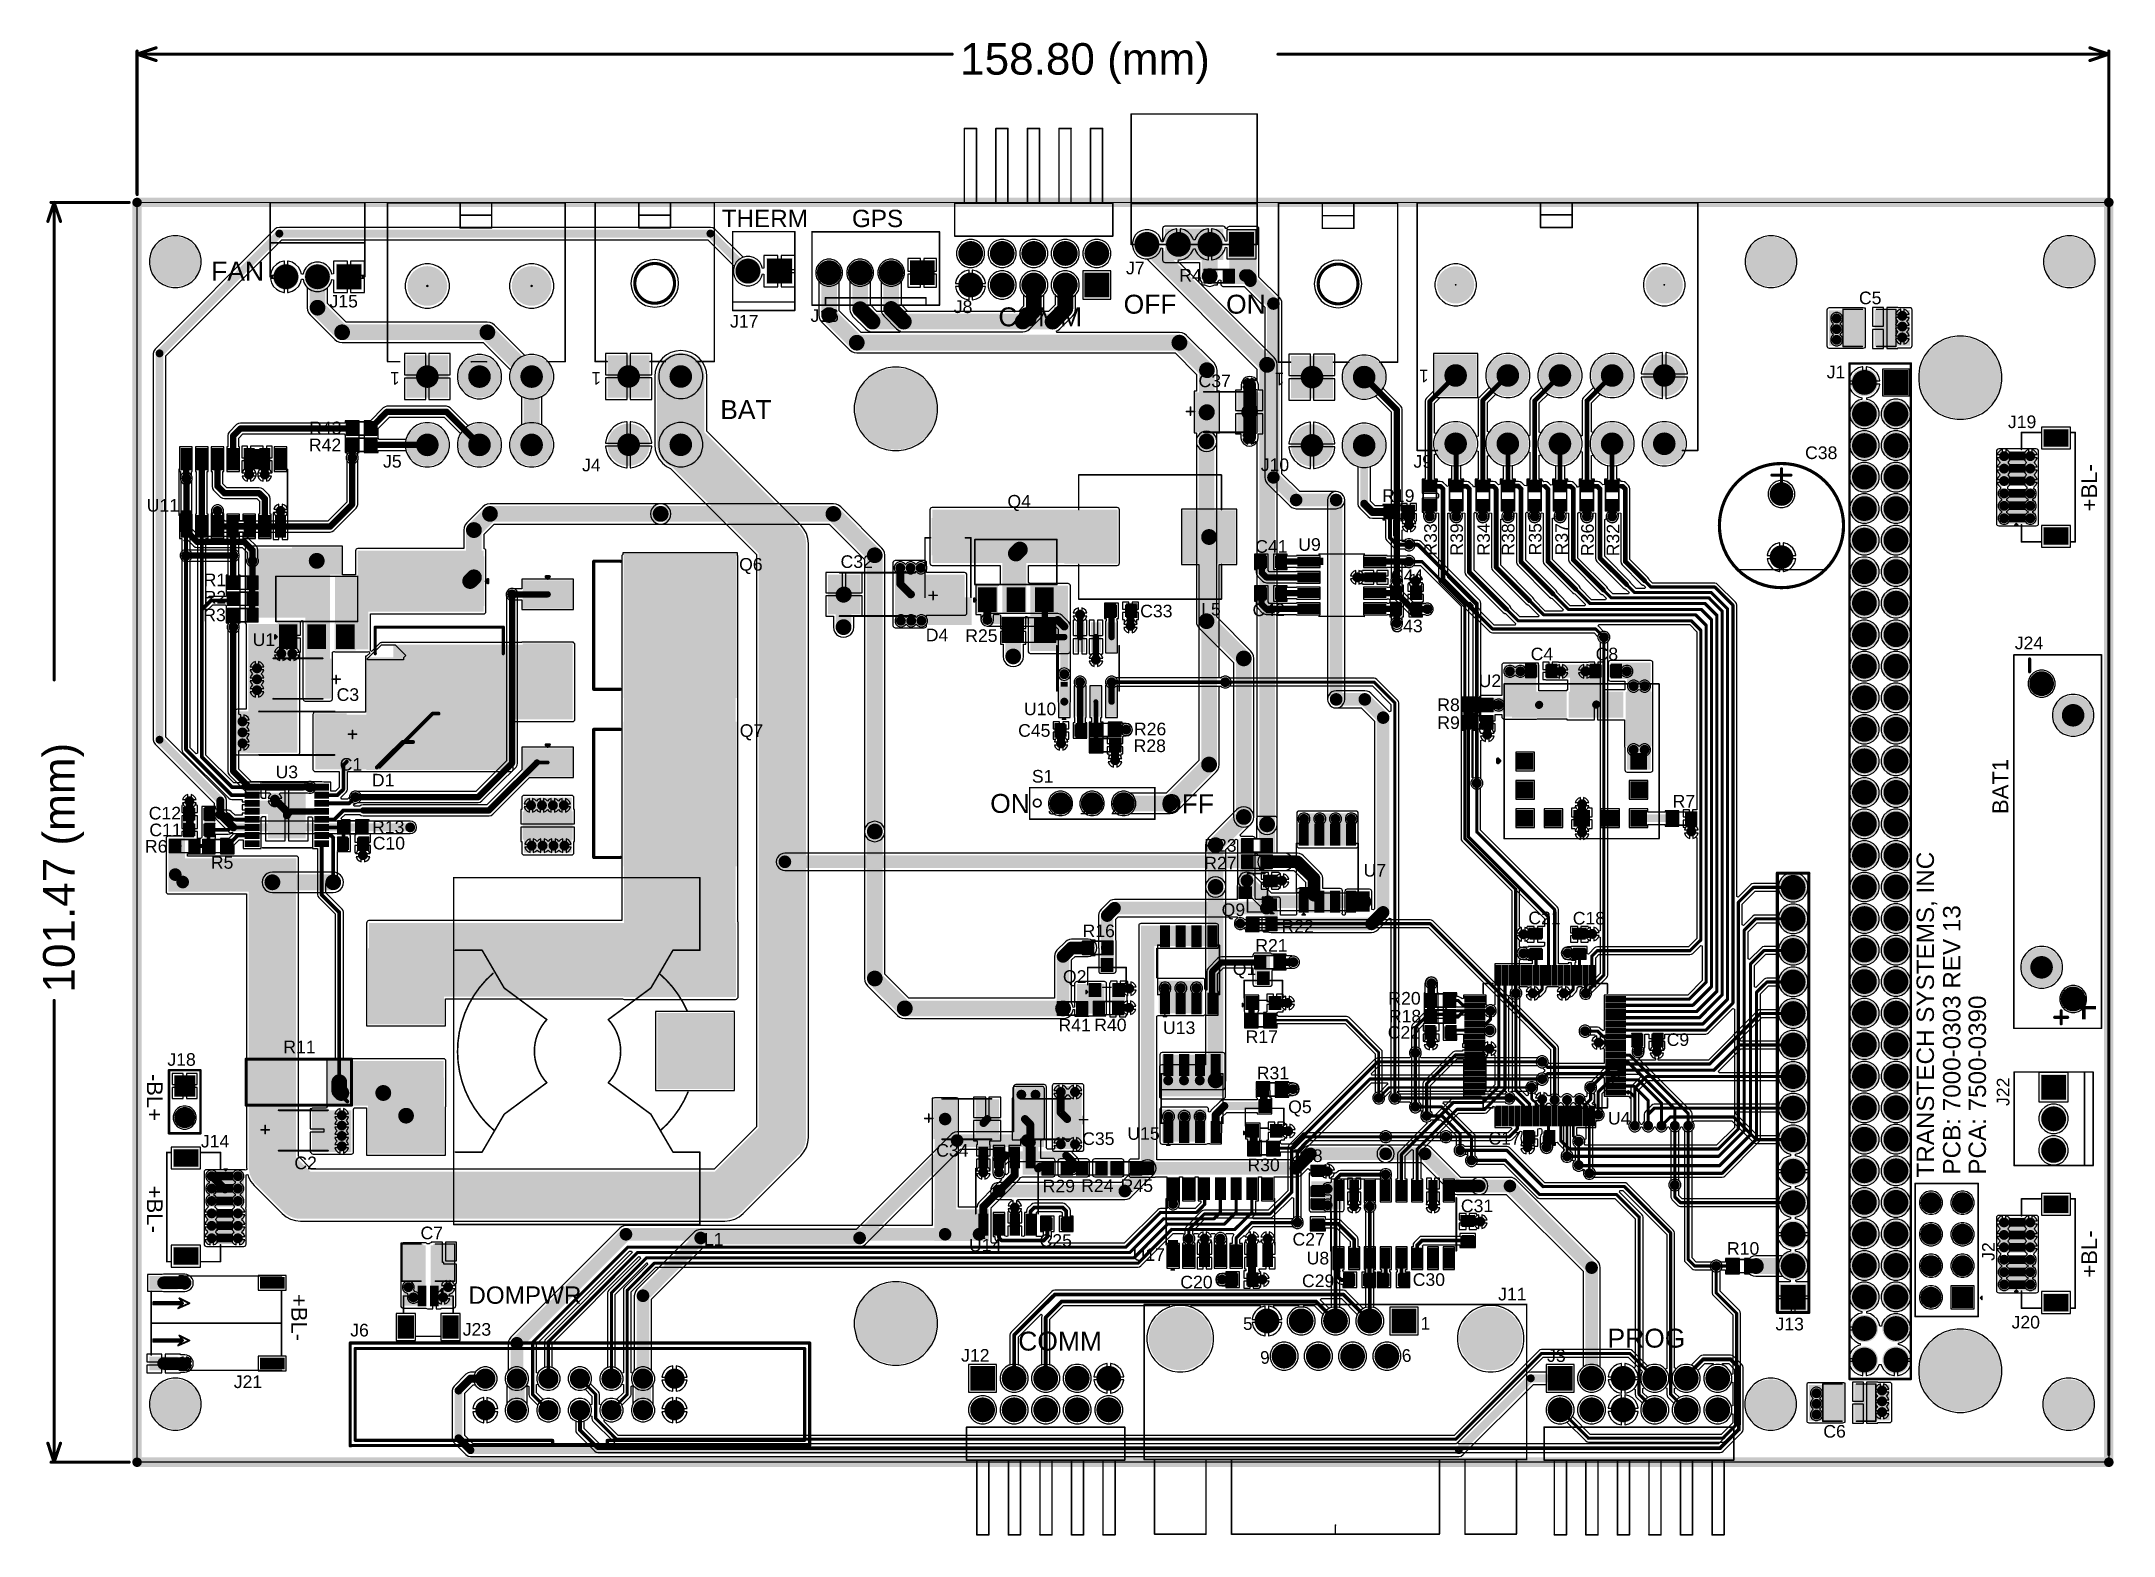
# Model space of a CAD drawing. Header units: millimetres. Extents: x -11 to 156, y -11 to 109.
import ezdxf

# ---------------------------------------------------------------- set-up
doc = ezdxf.new("R2010")
doc.units = ezdxf.units.MM
for name, color, linetype in [('BottomLayer', 5, 'Continuous'), ('BottomSolder', 6, 'Continuous'), ('Mechanical1', 6, 'Continuous'), ('Mechanical2', 216, 'Continuous'), ('MultiLayer', 9, 'Continuous'), ('PadHoleLayer', 156, 'Continuous'), ('TopLayer', 1, 'Continuous'), ('TopOverlay', 2, 'Continuous'), ('TopPaste', 8, 'Continuous'), ('TopSolder', 216, 'Continuous'), ('ViaHoleLayer', 16, 'Continuous')]:
    doc.layers.add(name, color=color, linetype=linetype)
doc.styles.add('Arial', font='arial.ttf', dxfattribs={"height": 0.2})

msp = doc.modelspace()

# ---------------------------------------------------------------- texts
at = {"layer": 'Mechanical1', "style": 'Arial'}
msp.add_text('158.80 (mm)', height=2.54, dxfattribs=at).set_placement((63.06, 106.68))
msp.add_text('101.47 (mm)', height=2.54, rotation=90, dxfattribs=at).set_placement((-8.26, 32.75))
at = {"layer": 'TopOverlay', "style": 'Arial'}
for s, height, p in [('THERM', 1.397, (43.86, 94.4)), ('GPS', 1.397, (54.35, 94.4)), ('FAN', 1.524, (2.74, 90.09)), ('J7', 1.016, (76.42, 90.6)), ('R4', 1.016, (80.71, 90.02)), ('J15', 1.016, (12.27, 87.93)), ('J8', 1.016, (62.55, 87.48)), ('OFF', 1.524, (76.23, 87.43)), ('ON', 1.524, (84.48, 87.43)), ('C5', 1.016, (135.45, 88.19)), ('J17', 1.016, (44.53, 86.31)), ('J16', 1.016, (51.01, 86.77)), ('COMM', 1.524, (66.14, 86.41)), ('C37', 1.016, (82.26, 81.51)), ('J1', 1.016, (132.85, 82.22)), ('BAT', 1.524, (43.74, 78.94)), ('R43', 1.016, (10.63, 77.72)), ('J19', 1.016, (147.45, 78.21)), ('R42', 1.016, (10.61, 76.35)), ('J5', 1.016, (16.58, 75.03)), ('J4', 1.016, (32.61, 74.73)), ('J10', 1.016, (87.27, 74.75)), ('J9', 1.016, (99.57, 75.02)), ('C38', 1.016, (131.11, 75.72)), ('U11', 1.016, (-2.45, 71.48)), ('Q4', 1.016, (66.87, 71.81)), ('R19', 1.016, (97.05, 72.26)), ('C41', 1.016, (86.83, 68.17)), ('U9', 1.016, (90.29, 68.33)), ('Q6', 1.016, (45.26, 66.73)), ('C32', 1.016, (53.43, 66.95)), ('C44', 1.016, (97.76, 65.81)), ('R2', 1.016, (2.13, 64.08)), ('R1', 1.016, (2.14, 65.48)), ('R3', 1.016, (2.1, 62.66)), ('C33', 1.016, (77.56, 62.97)), ('L5', 1.016, (82.47, 63.12)), ('C42', 1.016, (86.61, 63.07)), ('D4', 1.016, (60.29, 61.04)), ('R25', 1.016, (63.47, 60.99)), ('C43', 1.016, (97.71, 61.77)), ('U1', 1.016, (6.08, 60.66)), ('C4', 1.016, (109.01, 59.51)), ('C8', 1.016, (114.24, 59.51)), ('J24', 1.016, (148, 60.4)), ('C3', 1.016, (12.84, 56.24)), ('U2', 1.016, (104.82, 57.35)), ('U10', 1.016, (68.2, 55.09)), ('R8', 1.016, (101.49, 55.42)), ('Q7', 1.016, (45.31, 53.34)), ('C45', 1.016, (67.73, 53.35)), ('R26', 1.016, (77.06, 53.47)), ('R9', 1.016, (101.49, 53.98)), ('R28', 1.016, (77.03, 52.12)), ('U3', 1.016, (7.92, 50.01)), ('C1', 1.016, (13.09, 50.62)), ('D1', 1.016, (15.68, 49.35)), ('S1', 1.016, (68.84, 49.66)), ('ON', 1.524, (65.48, 47.22)), ('OFF', 1.524, (79.25, 47.19)), ('R7', 1.016, (120.44, 47.65)), ('C12', 1.016, (-2.29, 46.69)), ('C11', 1.016, (-2.24, 45.34)), ('R13', 1.016, (15.7, 45.57)), ('C10', 1.016, (15.75, 44.27)), ('R23', 1.016, (82.72, 44.09)), ('R6', 1.016, (-2.6, 44.02)), ('R5', 1.016, (2.71, 42.72)), ('R27', 1.016, (82.72, 42.67)), ('U7', 1.016, (95.55, 42.09)), ('Q9', 1.016, (84.12, 38.91)), ('R22', 1.016, (88.94, 37.57)), ('C21', 1.016, (108.82, 38.25)), ('C18', 1.016, (112.4, 38.23)), ('R16', 1.016, (72.92, 37.21)), ('R21', 1.016, (86.83, 36.04)), ('Q1', 1.016, (85.02, 34.16)), ('Q2', 1.016, (71.34, 33.53)), ('R20', 1.016, (97.55, 31.78)), ('R41', 1.016, (70.98, 29.62)), ('R40', 1.016, (73.86, 29.64)), ('U13', 1.016, (79.4, 29.41)), ('C22', 1.016, (97.5, 29.03)), ('R18', 1.016, (97.59, 30.34)), ('R11', 1.016, (8.55, 27.86)), ('R17', 1.016, (86.06, 28.68)), ('C9', 1.016, (119.96, 28.45)), ('J18', 1.016, (-0.79, 26.85)), ('R31', 1.016, (86.95, 25.76)), ('Q5', 1.016, (89.48, 23.04)), ('U15', 1.016, (76.53, 20.89)), ('U4', 1.016, (115.23, 22.12)), ('J14', 1.016, (1.91, 20.27)), ('C34', 1.016, (61.13, 19.53)), ('C35', 1.016, (72.89, 20.47)), ('C28', 1.016, (89.65, 19.1)), ('C17', 1.016, (105.61, 20.5)), ('C2', 1.016, (9.44, 18.52)), ('R30', 1.016, (86.2, 18.36)), ('R29', 1.016, (69.71, 16.66)), ('R24', 1.016, (72.81, 16.69)), ('R45', 1.016, (75.99, 16.69)), ('C31', 1.016, (103.39, 15.06)), ('C7', 1.016, (19.6, 12.88)), ('L1', 1.016, (42.43, 12.37)), ('C27', 1.016, (89.83, 12.37)), ('U14', 1.016, (63.78, 11.89)), ('C25', 1.016, (69.46, 12.27)), ('U17', 1.016, (76.96, 11.14)), ('U8', 1.016, (90.97, 10.85)), ('R10', 1.016, (124.82, 11.63)), ('C29', 1.016, (90.59, 9.02)), ('C30', 1.016, (99.51, 9.12)), ('DOMPWR', 1.397, (23.45, 7.68)), ('C20', 1.016, (80.79, 8.92)), ('J11', 1.016, (106.39, 7.95)), ('J20', 1.016, (147.74, 5.69)), ('J6', 1.016, (13.94, 5.05)), ('J23', 1.016, (23, 5.11)), ('COMM', 1.524, (67.74, 3.91)), ('PROG', 1.524, (115.2, 4.15)), ('J13', 1.016, (128.73, 5.54)), ('J12', 1.016, (63.14, 3.02)), ('J3', 1.016, (110.33, 3)), ('J21', 1.016, (4.56, 0.89)), ('C6', 1.016, (132.58, -3.1))]:
    msp.add_text(s, height=height, dxfattribs=at).set_placement(p)
for s, height, rotation, p in [('+BL-', 1.27, 90, (154.63, 71.51)), ('R33', 1.016, 90, (101.45, 67.94)), ('R39', 1.016, 90, (103.56, 67.94)), ('R34', 1.016, 90, (105.72, 67.94)), ('R38', 1.016, 90, (107.7, 67.94)), ('R35', 1.016, 90, (109.88, 67.96)), ('R37', 1.016, 90, (112.01, 67.96)), ('R36', 1.016, 90, (114.09, 67.91)), ('R32', 1.016, 90, (116.15, 67.89)), ('BAT1', 1.27, 90, (147.47, 47.13)), ('TRANSTECH SYSTEMS, INC', 1.397, 90, (141.49, 17.85)), ('PCB: 7000-0303 REV 13', 1.397, 90, (143.62, 18.09)), ('PCA: 7500-0390', 1.397, 90, (145.68, 18.08)), ('+', 2.79, 90, (154.91, 30.39)), ('-BL+', 1.27, 270, (-2.44, 26.2)), ('J22', 1.016, 90, (147.57, 23.61)), ('+BL-', 1.27, 270, (-2.44, 17.19)), ('+BL-', 1.27, 90, (154.63, 9.79)), ('J2', 1.016, 90, (146.38, 11.14)), ('+BL-', 1.27, 270, (9.2, 8.47))]:
    msp.add_text(s, height=height, rotation=rotation, dxfattribs=at).set_placement(p)

# ---------------------------------------------------------------- blocks, each defined once
blk = doc.blocks.new('C___0603_1')
at = {"layer": 'TopLayer'}
for points in [[(-0.38, 0.44), (-0.38, -0.44), (-1.14, -0.44), (-1.14, 0.44)], [(1.14, 0.44), (1.14, -0.44), (0.38, -0.44), (0.38, 0.44)]]:
    blk.add_hatch(color=1, dxfattribs=at).paths.add_polyline_path(points)
at = {"layer": 'TopPaste'}
for points in [[(-0.38, 0.44), (-0.38, -0.44), (-1.14, -0.44), (-1.14, 0.44)], [(1.14, 0.44), (1.14, -0.44), (0.38, -0.44), (0.38, 0.44)]]:
    blk.add_hatch(color=8, dxfattribs=at).paths.add_polyline_path(points)
at = {"layer": 'TopSolder'}
for points in [[(-0.32, 0.5), (-0.32, -0.5), (-1.2, -0.5), (-1.2, 0.5)], [(1.2, 0.5), (1.2, -0.5), (0.32, -0.5), (0.32, 0.5)]]:
    blk.add_hatch(color=216, dxfattribs=at).paths.add_polyline_path(points)
at = {"layer": 'TopOverlay', "const_width": 0.127}
for points in [[(-0.46, 0.53), (-1.24, 0.53)], [(-1.24, 0.53), (-1.24, -0.53)], [(1.24, 0.53), (0.46, 0.53)], [(1.24, 0.53), (1.24, -0.53)], [(-0.46, -0.53), (-1.24, -0.53)], [(1.24, -0.53), (0.46, -0.53)]]:
    blk.add_lwpolyline(points, dxfattribs=at)
at = {"layer": 'TopOverlay', "const_width": 0.0635}
for points in [[(-1.28, 0.53, 1), (-1.21, 0.53, 1)], [(-1.28, 0.53, 1), (-1.21, 0.53, 1)], [(-0.49, 0.53, 1), (-0.43, 0.53, 1)], [(0.43, 0.53, 1), (0.49, 0.53, 1)], [(1.21, 0.53, 1), (1.28, 0.53, 1)], [(1.21, 0.53, 1), (1.28, 0.53, 1)], [(-1.28, -0.53, 1), (-1.21, -0.53, 1)], [(-1.28, -0.53, 1), (-1.21, -0.53, 1)], [(-0.49, -0.53, 1), (-0.43, -0.53, 1)], [(0.43, -0.53, 1), (0.49, -0.53, 1)], [(1.21, -0.53, 1), (1.28, -0.53, 1)], [(1.21, -0.53, 1), (1.28, -0.53, 1)]]:
    blk.add_lwpolyline(points, format="xyb", close=True, dxfattribs=at)
blk = doc.blocks.new('SOIC_14_2')
at = {"layer": 'TopLayer'}
for points in [[(-3.51, 3.47), (-3.51, 4.15), (-1.89, 4.15), (-1.89, 3.47)], [(1.89, 3.47), (1.89, 4.15), (3.51, 4.15), (3.51, 3.47)], [(-3.51, 2.2), (-3.51, 2.88), (-1.89, 2.88), (-1.89, 2.2)], [(1.89, 2.2), (1.89, 2.88), (3.51, 2.88), (3.51, 2.2)], [(-3.51, 0.93), (-3.51, 1.61), (-1.89, 1.61), (-1.89, 0.93)], [(-3.51, -0.34), (-3.51, 0.34), (-1.89, 0.34), (-1.89, -0.34)], [(1.89, 0.93), (1.89, 1.61), (3.51, 1.61), (3.51, 0.93)], [(1.89, -0.34), (1.89, 0.34), (3.51, 0.34), (3.51, -0.34)], [(-3.51, -1.61), (-3.51, -0.93), (-1.89, -0.93), (-1.89, -1.61)], [(1.89, -1.61), (1.89, -0.93), (3.51, -0.93), (3.51, -1.61)], [(-3.51, -2.88), (-3.51, -2.2), (-1.89, -2.2), (-1.89, -2.88)], [(1.89, -2.88), (1.89, -2.2), (3.51, -2.2), (3.51, -2.88)], [(-3.51, -4.15), (-3.51, -3.47), (-1.89, -3.47), (-1.89, -4.15)], [(1.89, -4.15), (1.89, -3.47), (3.51, -3.47), (3.51, -4.15)]]:
    blk.add_hatch(color=1, dxfattribs=at).paths.add_polyline_path(points)
at = {"layer": 'TopOverlay'}
blk.add_hatch(color=2, dxfattribs=at).paths.add_polyline_path([(-1.79, 3.41), (-1.43, 3.41), (-1.43, 4.22), (-1.79, 4.22)])
at = {"layer": 'TopPaste'}
for points in [[(-3.51, 3.47), (-3.51, 4.15), (-1.89, 4.15), (-1.89, 3.47)], [(1.89, 3.47), (1.89, 4.15), (3.51, 4.15), (3.51, 3.47)], [(-3.51, 2.2), (-3.51, 2.88), (-1.89, 2.88), (-1.89, 2.2)], [(1.89, 2.2), (1.89, 2.88), (3.51, 2.88), (3.51, 2.2)], [(-3.51, 0.93), (-3.51, 1.61), (-1.89, 1.61), (-1.89, 0.93)], [(-3.51, -0.34), (-3.51, 0.34), (-1.89, 0.34), (-1.89, -0.34)], [(1.89, 0.93), (1.89, 1.61), (3.51, 1.61), (3.51, 0.93)], [(1.89, -0.34), (1.89, 0.34), (3.51, 0.34), (3.51, -0.34)], [(-3.51, -1.61), (-3.51, -0.93), (-1.89, -0.93), (-1.89, -1.61)], [(1.89, -1.61), (1.89, -0.93), (3.51, -0.93), (3.51, -1.61)], [(-3.51, -2.88), (-3.51, -2.2), (-1.89, -2.2), (-1.89, -2.88)], [(1.89, -2.88), (1.89, -2.2), (3.51, -2.2), (3.51, -2.88)], [(-3.51, -4.15), (-3.51, -3.47), (-1.89, -3.47), (-1.89, -4.15)], [(1.89, -4.15), (1.89, -3.47), (3.51, -3.47), (3.51, -4.15)]]:
    blk.add_hatch(color=8, dxfattribs=at).paths.add_polyline_path(points)
at = {"layer": 'TopSolder'}
for points in [[(-3.61, 3.37), (-3.61, 4.25), (-1.79, 4.25), (-1.79, 3.37)], [(1.79, 3.37), (1.79, 4.25), (3.61, 4.25), (3.61, 3.37)], [(-3.61, 2.1), (-3.61, 2.98), (-1.79, 2.98), (-1.79, 2.1)], [(-3.61, 0.83), (-3.61, 1.71), (-1.79, 1.71), (-1.79, 0.83)], [(1.79, 2.1), (1.79, 2.98), (3.61, 2.98), (3.61, 2.1)], [(1.79, 0.83), (1.79, 1.71), (3.61, 1.71), (3.61, 0.83)], [(-3.61, -0.44), (-3.61, 0.44), (-1.79, 0.44), (-1.79, -0.44)], [(1.79, -0.44), (1.79, 0.44), (3.61, 0.44), (3.61, -0.44)], [(-3.61, -1.71), (-3.61, -0.83), (-1.79, -0.83), (-1.79, -1.71)], [(1.79, -1.71), (1.79, -0.83), (3.61, -0.83), (3.61, -1.71)], [(-3.61, -2.98), (-3.61, -2.1), (-1.79, -2.1), (-1.79, -2.98)], [(1.79, -2.98), (1.79, -2.1), (3.61, -2.1), (3.61, -2.98)], [(-3.61, -4.25), (-3.61, -3.37), (-1.79, -3.37), (-1.79, -4.25)], [(1.79, -4.25), (1.79, -3.37), (3.61, -3.37), (3.61, -4.25)]]:
    blk.add_hatch(color=216, dxfattribs=at).paths.add_polyline_path(points)
at = {"layer": 'TopOverlay', "const_width": 0.127}
for points in [[(-3.84, 3.96), (-3.84, 3.71)], [(-3.84, 3.96), (-3.72, 3.84)], [(-3.72, 3.84), (-3.84, 3.71)], [(-1.8, 4.37), (1.88, 4.37)], [(-1.8, -4.37), (1.88, -4.37)]]:
    blk.add_lwpolyline(points, dxfattribs=at)
at = {"layer": 'TopOverlay', "const_width": 0.0635}
for points in [[(-3.88, 3.96, 1), (-3.81, 3.96, 1)], [(-3.88, 3.96, 1), (-3.81, 3.96, 1)], [(-3.88, 3.71, 1), (-3.81, 3.71, 1)], [(-3.88, 3.71, 1), (-3.81, 3.71, 1)], [(-3.75, 3.84, 1), (-3.69, 3.84, 1)], [(-3.75, 3.84, 1), (-3.69, 3.84, 1)], [(-1.84, 4.37, 1), (-1.77, 4.37, 1)], [(1.85, 4.37, 1), (1.91, 4.37, 1)], [(-1.84, -4.37, 1), (-1.77, -4.37, 1)], [(1.85, -4.37, 1), (1.91, -4.37, 1)]]:
    blk.add_lwpolyline(points, format="xyb", close=True, dxfattribs=at)
blk = doc.blocks.new('SOIC_8_3')
at = {"layer": 'TopLayer'}
for points in [[(-1.92, 2.2), (-1.92, 1.61), (-3.47, 1.61), (-3.47, 2.2)], [(3.47, 2.2), (3.47, 1.61), (1.92, 1.61), (1.92, 2.2)], [(-1.92, 0.93), (-1.92, 0.34), (-3.47, 0.34), (-3.47, 0.93)], [(3.47, 0.93), (3.47, 0.34), (1.92, 0.34), (1.92, 0.93)], [(-1.92, -0.34), (-1.92, -0.93), (-3.47, -0.93), (-3.47, -0.34)], [(-1.92, -1.61), (-1.92, -2.2), (-3.47, -2.2), (-3.47, -1.61)], [(3.47, -0.34), (3.47, -0.93), (1.92, -0.93), (1.92, -0.34)], [(3.47, -1.61), (3.47, -2.2), (1.92, -2.2), (1.92, -1.61)]]:
    blk.add_hatch(color=1, dxfattribs=at).paths.add_polyline_path(points)
at = {"layer": 'TopOverlay'}
blk.add_hatch(color=2, dxfattribs=at).paths.add_polyline_path([(-1.82, 1.57), (-1.49, 1.57), (-1.49, 2.24), (-1.82, 2.24)])
at = {"layer": 'TopPaste'}
for points in [[(-1.92, 2.2), (-1.92, 1.61), (-3.47, 1.61), (-3.47, 2.2)], [(3.47, 2.2), (3.47, 1.61), (1.92, 1.61), (1.92, 2.2)], [(-1.92, 0.93), (-1.92, 0.34), (-3.47, 0.34), (-3.47, 0.93)], [(3.47, 0.93), (3.47, 0.34), (1.92, 0.34), (1.92, 0.93)], [(-1.92, -0.34), (-1.92, -0.93), (-3.47, -0.93), (-3.47, -0.34)], [(-1.92, -1.61), (-1.92, -2.2), (-3.47, -2.2), (-3.47, -1.61)], [(3.47, -0.34), (3.47, -0.93), (1.92, -0.93), (1.92, -0.34)], [(3.47, -1.61), (3.47, -2.2), (1.92, -2.2), (1.92, -1.61)]]:
    blk.add_hatch(color=8, dxfattribs=at).paths.add_polyline_path(points)
at = {"layer": 'TopSolder'}
for points in [[(-1.82, 2.31), (-1.82, 1.5), (-3.58, 1.5), (-3.58, 2.31)], [(3.58, 2.31), (3.58, 1.5), (1.82, 1.5), (1.82, 2.31)], [(-1.82, 1.04), (-1.82, 0.23), (-3.58, 0.23), (-3.58, 1.04)], [(3.58, 1.04), (3.58, 0.23), (1.82, 0.23), (1.82, 1.04)], [(-1.82, -0.23), (-1.82, -1.04), (-3.58, -1.04), (-3.58, -0.23)], [(-1.82, -1.5), (-1.82, -2.31), (-3.58, -2.31), (-3.58, -1.5)], [(3.58, -0.23), (3.58, -1.04), (1.82, -1.04), (1.82, -0.23)], [(3.58, -1.5), (3.58, -2.31), (1.82, -2.31), (1.82, -1.5)]]:
    blk.add_hatch(color=216, dxfattribs=at).paths.add_polyline_path(points)
at = {"layer": 'TopOverlay', "const_width": 0.127}
for points in [[(-3.76, 2.03), (-3.76, 1.78)], [(-3.76, 2.03), (-3.63, 1.91)], [(-3.63, 1.91), (-3.76, 1.78)], [(-1.99, 2.49), (1.99, 2.49)], [(-1.99, 2.49), (-1.99, 2.31)], [(1.99, 2.49), (1.99, 2.31)], [(-1.99, -2.31), (-1.99, -2.49)], [(-1.99, -2.49), (1.99, -2.49)], [(1.99, -2.31), (1.99, -2.49)]]:
    blk.add_lwpolyline(points, dxfattribs=at)
at = {"layer": 'TopOverlay', "const_width": 0.0635}
for points in [[(-3.79, 2.03, 1), (-3.73, 2.03, 1)], [(-3.79, 2.03, 1), (-3.73, 2.03, 1)], [(-3.79, 1.78, 1), (-3.73, 1.78, 1)], [(-3.79, 1.78, 1), (-3.73, 1.78, 1)], [(-3.66, 1.91, 1), (-3.6, 1.91, 1)], [(-3.66, 1.91, 1), (-3.6, 1.91, 1)], [(-2.02, 2.49, 1), (-1.96, 2.49, 1)], [(-2.02, 2.49, 1), (-1.96, 2.49, 1)], [(-2.02, 2.31, 1), (-1.96, 2.31, 1)], [(1.96, 2.49, 1), (2.02, 2.49, 1)], [(1.96, 2.49, 1), (2.02, 2.49, 1)], [(1.96, 2.31, 1), (2.02, 2.31, 1)], [(-2.02, -2.31, 1), (-1.96, -2.31, 1)], [(-2.02, -2.49, 1), (-1.96, -2.49, 1)], [(-2.02, -2.49, 1), (-1.96, -2.49, 1)], [(1.96, -2.31, 1), (2.02, -2.31, 1)], [(1.96, -2.49, 1), (2.02, -2.49, 1)], [(1.96, -2.49, 1), (2.02, -2.49, 1)]]:
    blk.add_lwpolyline(points, format="xyb", close=True, dxfattribs=at)
blk = doc.blocks.new('SOIC_8_0_154___3_90___W______4')
at = {"layer": 'TopLayer'}
for points in [[(-3.47, 1.61), (-3.47, 2.2), (-1.92, 2.2), (-1.92, 1.61)], [(1.92, 1.61), (1.92, 2.2), (3.47, 2.2), (3.47, 1.61)], [(-3.47, 0.34), (-3.47, 0.93), (-1.92, 0.93), (-1.92, 0.34)], [(1.92, 0.34), (1.92, 0.93), (3.47, 0.93), (3.47, 0.34)], [(-3.47, -0.93), (-3.47, -0.34), (-1.92, -0.34), (-1.92, -0.93)], [(-3.47, -2.2), (-3.47, -1.61), (-1.92, -1.61), (-1.92, -2.2)], [(1.92, -0.93), (1.92, -0.34), (3.47, -0.34), (3.47, -0.93)], [(1.92, -2.2), (1.92, -1.61), (3.47, -1.61), (3.47, -2.2)]]:
    blk.add_hatch(color=1, dxfattribs=at).paths.add_polyline_path(points)
at = {"layer": 'TopOverlay'}
blk.add_hatch(color=2, dxfattribs=at).paths.add_polyline_path([(-1.84, 1.63), (-1.48, 1.63), (-1.48, 2.22), (-1.84, 2.22)])
at = {"layer": 'TopPaste'}
for points in [[(-3.47, 1.61), (-3.47, 2.2), (-1.92, 2.2), (-1.92, 1.61)], [(1.92, 1.61), (1.92, 2.2), (3.47, 2.2), (3.47, 1.61)], [(-3.47, 0.34), (-3.47, 0.93), (-1.92, 0.93), (-1.92, 0.34)], [(1.92, 0.34), (1.92, 0.93), (3.47, 0.93), (3.47, 0.34)], [(-3.47, -0.93), (-3.47, -0.34), (-1.92, -0.34), (-1.92, -0.93)], [(-3.47, -2.2), (-3.47, -1.61), (-1.92, -1.61), (-1.92, -2.2)], [(1.92, -0.93), (1.92, -0.34), (3.47, -0.34), (3.47, -0.93)], [(1.92, -2.2), (1.92, -1.61), (3.47, -1.61), (3.47, -2.2)]]:
    blk.add_hatch(color=8, dxfattribs=at).paths.add_polyline_path(points)
at = {"layer": 'TopSolder'}
for points in [[(-3.58, 1.5), (-3.58, 2.31), (-1.82, 2.31), (-1.82, 1.5)], [(1.82, 1.5), (1.82, 2.31), (3.58, 2.31), (3.58, 1.5)], [(-3.58, 0.23), (-3.58, 1.04), (-1.82, 1.04), (-1.82, 0.23)], [(1.82, 0.23), (1.82, 1.04), (3.58, 1.04), (3.58, 0.23)], [(-3.58, -1.04), (-3.58, -0.23), (-1.82, -0.23), (-1.82, -1.04)], [(-3.58, -2.31), (-3.58, -1.5), (-1.82, -1.5), (-1.82, -2.31)], [(1.82, -1.04), (1.82, -0.23), (3.58, -0.23), (3.58, -1.04)], [(1.82, -2.31), (1.82, -1.5), (3.58, -1.5), (3.58, -2.31)]]:
    blk.add_hatch(color=216, dxfattribs=at).paths.add_polyline_path(points)
at = {"layer": 'TopOverlay', "const_width": 0.127}
for points in [[(-3.79, 2.06), (-3.79, 1.8)], [(-3.79, 2.06), (-3.67, 1.93)], [(-3.67, 1.93), (-3.79, 1.8)], [(-1.83, 2.51), (1.8, 2.51)], [(-1.83, -2.51), (1.8, -2.51)]]:
    blk.add_lwpolyline(points, dxfattribs=at)
at = {"layer": 'TopOverlay', "const_width": 0.0635}
for points in [[(-3.83, 2.06, 1), (-3.76, 2.06, 1)], [(-3.83, 2.06, 1), (-3.76, 2.06, 1)], [(-3.83, 1.8, 1), (-3.76, 1.8, 1)], [(-3.83, 1.8, 1), (-3.76, 1.8, 1)], [(-3.7, 1.93, 1), (-3.64, 1.93, 1)], [(-3.7, 1.93, 1), (-3.64, 1.93, 1)], [(-1.86, 2.51, 1), (-1.8, 2.51, 1)], [(1.77, 2.51, 1), (1.84, 2.51, 1)], [(-1.86, -2.51, 1), (-1.8, -2.51, 1)], [(1.77, -2.51, 1), (1.84, -2.51, 1)]]:
    blk.add_lwpolyline(points, format="xyb", close=True, dxfattribs=at)
blk = doc.blocks.new('SOIC_8_5')
at = {"layer": 'TopLayer'}
for points in [[(-1.92, 2.2), (-1.92, 1.61), (-3.47, 1.61), (-3.47, 2.2)], [(3.47, 2.2), (3.47, 1.61), (1.92, 1.61), (1.92, 2.2)], [(-1.92, 0.93), (-1.92, 0.34), (-3.47, 0.34), (-3.47, 0.93)], [(3.47, 0.93), (3.47, 0.34), (1.92, 0.34), (1.92, 0.93)], [(-1.92, -0.34), (-1.92, -0.93), (-3.47, -0.93), (-3.47, -0.34)], [(-1.92, -1.61), (-1.92, -2.2), (-3.47, -2.2), (-3.47, -1.61)], [(3.47, -0.34), (3.47, -0.93), (1.92, -0.93), (1.92, -0.34)], [(3.47, -1.61), (3.47, -2.2), (1.92, -2.2), (1.92, -1.61)]]:
    blk.add_hatch(color=1, dxfattribs=at).paths.add_polyline_path(points)
at = {"layer": 'TopOverlay'}
blk.add_hatch(color=2, dxfattribs=at).paths.add_polyline_path([(-1.82, 1.57), (-1.49, 1.57), (-1.49, 2.24), (-1.82, 2.24)])
at = {"layer": 'TopPaste'}
for points in [[(-1.92, 2.2), (-1.92, 1.61), (-3.47, 1.61), (-3.47, 2.2)], [(3.47, 2.2), (3.47, 1.61), (1.92, 1.61), (1.92, 2.2)], [(-1.92, 0.93), (-1.92, 0.34), (-3.47, 0.34), (-3.47, 0.93)], [(3.47, 0.93), (3.47, 0.34), (1.92, 0.34), (1.92, 0.93)], [(-1.92, -0.34), (-1.92, -0.93), (-3.47, -0.93), (-3.47, -0.34)], [(-1.92, -1.61), (-1.92, -2.2), (-3.47, -2.2), (-3.47, -1.61)], [(3.47, -0.34), (3.47, -0.93), (1.92, -0.93), (1.92, -0.34)], [(3.47, -1.61), (3.47, -2.2), (1.92, -2.2), (1.92, -1.61)]]:
    blk.add_hatch(color=8, dxfattribs=at).paths.add_polyline_path(points)
at = {"layer": 'TopSolder'}
for points in [[(-1.82, 2.31), (-1.82, 1.5), (-3.58, 1.5), (-3.58, 2.31)], [(3.58, 2.31), (3.58, 1.5), (1.82, 1.5), (1.82, 2.31)], [(-1.82, 1.04), (-1.82, 0.23), (-3.58, 0.23), (-3.58, 1.04)], [(3.58, 1.04), (3.58, 0.23), (1.82, 0.23), (1.82, 1.04)], [(-1.82, -0.23), (-1.82, -1.04), (-3.58, -1.04), (-3.58, -0.23)], [(-1.82, -1.5), (-1.82, -2.31), (-3.58, -2.31), (-3.58, -1.5)], [(3.58, -0.23), (3.58, -1.04), (1.82, -1.04), (1.82, -0.23)], [(3.58, -1.5), (3.58, -2.31), (1.82, -2.31), (1.82, -1.5)]]:
    blk.add_hatch(color=216, dxfattribs=at).paths.add_polyline_path(points)
at = {"layer": 'TopOverlay', "const_width": 0.127}
for points in [[(-3.76, 2.03), (-3.76, 1.78)], [(-3.76, 2.03), (-3.63, 1.91)], [(-3.63, 1.91), (-3.76, 1.78)], [(-1.99, 2.49), (1.99, 2.49)], [(-1.99, 2.49), (-1.99, 2.31)], [(1.99, 2.49), (1.99, 2.31)], [(-1.99, -2.31), (-1.99, -2.49)], [(-1.99, -2.49), (1.99, -2.49)], [(1.99, -2.31), (1.99, -2.49)]]:
    blk.add_lwpolyline(points, dxfattribs=at)
at = {"layer": 'TopOverlay', "const_width": 0.0635}
for points in [[(-3.79, 2.03, 1), (-3.73, 2.03, 1)], [(-3.79, 2.03, 1), (-3.73, 2.03, 1)], [(-3.79, 1.78, 1), (-3.73, 1.78, 1)], [(-3.79, 1.78, 1), (-3.73, 1.78, 1)], [(-3.66, 1.91, 1), (-3.6, 1.91, 1)], [(-3.66, 1.91, 1), (-3.6, 1.91, 1)], [(-2.02, 2.49, 1), (-1.96, 2.49, 1)], [(-2.02, 2.49, 1), (-1.96, 2.49, 1)], [(-2.02, 2.31, 1), (-1.96, 2.31, 1)], [(1.96, 2.49, 1), (2.02, 2.49, 1)], [(1.96, 2.49, 1), (2.02, 2.49, 1)], [(1.96, 2.31, 1), (2.02, 2.31, 1)], [(-2.02, -2.31, 1), (-1.96, -2.31, 1)], [(-2.02, -2.49, 1), (-1.96, -2.49, 1)], [(-2.02, -2.49, 1), (-1.96, -2.49, 1)], [(1.96, -2.31, 1), (2.02, -2.31, 1)], [(1.96, -2.49, 1), (2.02, -2.49, 1)], [(1.96, -2.49, 1), (2.02, -2.49, 1)]]:
    blk.add_lwpolyline(points, format="xyb", close=True, dxfattribs=at)
blk = doc.blocks.new('SOIC_14_6')
at = {"layer": 'TopLayer'}
for points in [[(-3.51, 3.47), (-3.51, 4.15), (-1.89, 4.15), (-1.89, 3.47)], [(1.89, 3.47), (1.89, 4.15), (3.51, 4.15), (3.51, 3.47)], [(-3.51, 2.2), (-3.51, 2.88), (-1.89, 2.88), (-1.89, 2.2)], [(1.89, 2.2), (1.89, 2.88), (3.51, 2.88), (3.51, 2.2)], [(-3.51, 0.93), (-3.51, 1.61), (-1.89, 1.61), (-1.89, 0.93)], [(-3.51, -0.34), (-3.51, 0.34), (-1.89, 0.34), (-1.89, -0.34)], [(1.89, 0.93), (1.89, 1.61), (3.51, 1.61), (3.51, 0.93)], [(1.89, -0.34), (1.89, 0.34), (3.51, 0.34), (3.51, -0.34)], [(-3.51, -1.61), (-3.51, -0.93), (-1.89, -0.93), (-1.89, -1.61)], [(1.89, -1.61), (1.89, -0.93), (3.51, -0.93), (3.51, -1.61)], [(-3.51, -2.88), (-3.51, -2.2), (-1.89, -2.2), (-1.89, -2.88)], [(1.89, -2.88), (1.89, -2.2), (3.51, -2.2), (3.51, -2.88)], [(-3.51, -4.15), (-3.51, -3.47), (-1.89, -3.47), (-1.89, -4.15)], [(1.89, -4.15), (1.89, -3.47), (3.51, -3.47), (3.51, -4.15)]]:
    blk.add_hatch(color=1, dxfattribs=at).paths.add_polyline_path(points)
at = {"layer": 'TopOverlay'}
blk.add_hatch(color=2, dxfattribs=at).paths.add_polyline_path([(-1.79, 3.41), (-1.43, 3.41), (-1.43, 4.22), (-1.79, 4.22)])
at = {"layer": 'TopPaste'}
for points in [[(-3.51, 3.47), (-3.51, 4.15), (-1.89, 4.15), (-1.89, 3.47)], [(1.89, 3.47), (1.89, 4.15), (3.51, 4.15), (3.51, 3.47)], [(-3.51, 2.2), (-3.51, 2.88), (-1.89, 2.88), (-1.89, 2.2)], [(1.89, 2.2), (1.89, 2.88), (3.51, 2.88), (3.51, 2.2)], [(-3.51, 0.93), (-3.51, 1.61), (-1.89, 1.61), (-1.89, 0.93)], [(-3.51, -0.34), (-3.51, 0.34), (-1.89, 0.34), (-1.89, -0.34)], [(1.89, 0.93), (1.89, 1.61), (3.51, 1.61), (3.51, 0.93)], [(1.89, -0.34), (1.89, 0.34), (3.51, 0.34), (3.51, -0.34)], [(-3.51, -1.61), (-3.51, -0.93), (-1.89, -0.93), (-1.89, -1.61)], [(1.89, -1.61), (1.89, -0.93), (3.51, -0.93), (3.51, -1.61)], [(-3.51, -2.88), (-3.51, -2.2), (-1.89, -2.2), (-1.89, -2.88)], [(1.89, -2.88), (1.89, -2.2), (3.51, -2.2), (3.51, -2.88)], [(-3.51, -4.15), (-3.51, -3.47), (-1.89, -3.47), (-1.89, -4.15)], [(1.89, -4.15), (1.89, -3.47), (3.51, -3.47), (3.51, -4.15)]]:
    blk.add_hatch(color=8, dxfattribs=at).paths.add_polyline_path(points)
at = {"layer": 'TopSolder'}
for points in [[(-3.61, 3.37), (-3.61, 4.25), (-1.79, 4.25), (-1.79, 3.37)], [(1.79, 3.37), (1.79, 4.25), (3.61, 4.25), (3.61, 3.37)], [(-3.61, 2.1), (-3.61, 2.98), (-1.79, 2.98), (-1.79, 2.1)], [(-3.61, 0.83), (-3.61, 1.71), (-1.79, 1.71), (-1.79, 0.83)], [(1.79, 2.1), (1.79, 2.98), (3.61, 2.98), (3.61, 2.1)], [(1.79, 0.83), (1.79, 1.71), (3.61, 1.71), (3.61, 0.83)], [(-3.61, -0.44), (-3.61, 0.44), (-1.79, 0.44), (-1.79, -0.44)], [(1.79, -0.44), (1.79, 0.44), (3.61, 0.44), (3.61, -0.44)], [(-3.61, -1.71), (-3.61, -0.83), (-1.79, -0.83), (-1.79, -1.71)], [(1.79, -1.71), (1.79, -0.83), (3.61, -0.83), (3.61, -1.71)], [(-3.61, -2.98), (-3.61, -2.1), (-1.79, -2.1), (-1.79, -2.98)], [(1.79, -2.98), (1.79, -2.1), (3.61, -2.1), (3.61, -2.98)], [(-3.61, -4.25), (-3.61, -3.37), (-1.79, -3.37), (-1.79, -4.25)], [(1.79, -4.25), (1.79, -3.37), (3.61, -3.37), (3.61, -4.25)]]:
    blk.add_hatch(color=216, dxfattribs=at).paths.add_polyline_path(points)
at = {"layer": 'TopOverlay', "const_width": 0.127}
for points in [[(-3.84, 3.96), (-3.72, 3.84)], [(-3.84, 3.96), (-3.84, 3.71)], [(-3.72, 3.84), (-3.84, 3.71)], [(-1.8, 4.37), (1.88, 4.37)], [(-1.8, -4.37), (1.88, -4.37)]]:
    blk.add_lwpolyline(points, dxfattribs=at)
at = {"layer": 'TopOverlay', "const_width": 0.0635}
for points in [[(-3.88, 3.96, 1), (-3.81, 3.96, 1)], [(-3.88, 3.96, 1), (-3.81, 3.96, 1)], [(-3.88, 3.71, 1), (-3.81, 3.71, 1)], [(-3.88, 3.71, 1), (-3.81, 3.71, 1)], [(-3.75, 3.84, 1), (-3.69, 3.84, 1)], [(-3.75, 3.84, 1), (-3.69, 3.84, 1)], [(-1.84, 4.37, 1), (-1.77, 4.37, 1)], [(1.85, 4.37, 1), (1.91, 4.37, 1)], [(-1.84, -4.37, 1), (-1.77, -4.37, 1)], [(1.85, -4.37, 1), (1.91, -4.37, 1)]]:
    blk.add_lwpolyline(points, format="xyb", close=True, dxfattribs=at)
blk = doc.blocks.new('SOIC_8_0_150___3_80___W______7')
at = {"layer": 'TopLayer'}
for points in [[(-3.8, 1.61), (-3.8, 2.2), (-1.6, 2.2), (-1.6, 1.61)], [(1.4, 1.61), (1.4, 2.2), (3.6, 2.2), (3.6, 1.61)], [(-3.8, 0.34), (-3.8, 0.93), (-1.6, 0.93), (-1.6, 0.34)], [(1.4, 0.34), (1.4, 0.93), (3.6, 0.93), (3.6, 0.34)], [(-3.8, -0.93), (-3.8, -0.34), (-1.6, -0.34), (-1.6, -0.93)], [(-3.8, -2.2), (-3.8, -1.61), (-1.6, -1.61), (-1.6, -2.2)], [(-3.8, -2.2), (-3.8, -1.61), (-1.6, -1.61), (-1.6, -2.2)], [(1.4, -0.93), (1.4, -0.34), (3.6, -0.34), (3.6, -0.93)], [(1.4, -2.2), (1.4, -1.61), (3.6, -1.61), (3.6, -2.2)]]:
    blk.add_hatch(color=1, dxfattribs=at).paths.add_polyline_path(points)
at = {"layer": 'TopOverlay'}
blk.add_hatch(color=2, dxfattribs=at).paths.add_polyline_path([(-1.49, 1.63), (-1.13, 1.63), (-1.13, 2.21), (-1.49, 2.21)])
at = {"layer": 'TopPaste'}
for points in [[(-3.8, 1.61), (-3.8, 2.2), (-1.6, 2.2), (-1.6, 1.61)], [(1.4, 1.61), (1.4, 2.2), (3.6, 2.2), (3.6, 1.61)], [(-3.8, 0.34), (-3.8, 0.93), (-1.6, 0.93), (-1.6, 0.34)], [(1.4, 0.34), (1.4, 0.93), (3.6, 0.93), (3.6, 0.34)], [(-3.8, -0.93), (-3.8, -0.34), (-1.6, -0.34), (-1.6, -0.93)], [(-3.8, -2.2), (-3.8, -1.61), (-1.6, -1.61), (-1.6, -2.2)], [(-3.8, -2.2), (-3.8, -1.61), (-1.6, -1.61), (-1.6, -2.2)], [(1.4, -0.93), (1.4, -0.34), (3.6, -0.34), (3.6, -0.93)], [(1.4, -2.2), (1.4, -1.61), (3.6, -1.61), (3.6, -2.2)]]:
    blk.add_hatch(color=8, dxfattribs=at).paths.add_polyline_path(points)
at = {"layer": 'TopSolder'}
for points in [[(-3.9, 1.5), (-3.9, 2.31), (-1.5, 2.31), (-1.5, 1.5)], [(1.3, 1.5), (1.3, 2.31), (3.7, 2.31), (3.7, 1.5)], [(-3.9, 0.23), (-3.9, 1.04), (-1.5, 1.04), (-1.5, 0.23)], [(1.3, 0.23), (1.3, 1.04), (3.7, 1.04), (3.7, 0.23)], [(-3.9, -1.04), (-3.9, -0.23), (-1.5, -0.23), (-1.5, -1.04)], [(-3.9, -2.31), (-3.9, -1.5), (-1.5, -1.5), (-1.5, -2.31)], [(-3.9, -2.31), (-3.9, -1.5), (-1.5, -1.5), (-1.5, -2.31)], [(1.3, -1.04), (1.3, -0.23), (3.7, -0.23), (3.7, -1.04)], [(1.3, -2.31), (1.3, -1.5), (3.7, -1.5), (3.7, -2.31)]]:
    blk.add_hatch(color=216, dxfattribs=at).paths.add_polyline_path(points)
at = {"layer": 'TopOverlay', "const_width": 0.127}
for points in [[(-4.11, 2.06), (-3.99, 1.93)], [(-4.11, 2.06), (-4.11, 1.8)], [(-3.99, 1.93), (-4.11, 1.8)], [(-1.83, 2.51), (1.8, 2.51)], [(-1.83, -2.51), (1.8, -2.51)]]:
    blk.add_lwpolyline(points, dxfattribs=at)
at = {"layer": 'TopOverlay', "const_width": 0.0635}
for points in [[(-4.15, 2.06, 1), (-4.08, 2.06, 1)], [(-4.15, 2.06, 1), (-4.08, 2.06, 1)], [(-4.15, 1.8, 1), (-4.08, 1.8, 1)], [(-4.15, 1.8, 1), (-4.08, 1.8, 1)], [(-4.02, 1.93, 1), (-3.96, 1.93, 1)], [(-4.02, 1.93, 1), (-3.96, 1.93, 1)], [(-1.86, 2.51, 1), (-1.8, 2.51, 1)], [(1.77, 2.51, 1), (1.84, 2.51, 1)], [(-1.86, -2.51, 1), (-1.8, -2.51, 1)], [(1.77, -2.51, 1), (1.84, -2.51, 1)]]:
    blk.add_lwpolyline(points, format="xyb", close=True, dxfattribs=at)
blk = doc.blocks.new('SOIC_8_0_154___3_90___W______8')
at = {"layer": 'TopLayer'}
for points in [[(-3.47, 1.61), (-3.47, 2.2), (-1.92, 2.2), (-1.92, 1.61)], [(1.92, 1.61), (1.92, 2.2), (3.47, 2.2), (3.47, 1.61)], [(-3.47, 0.34), (-3.47, 0.93), (-1.92, 0.93), (-1.92, 0.34)], [(1.92, 0.34), (1.92, 0.93), (3.47, 0.93), (3.47, 0.34)], [(-3.47, -0.93), (-3.47, -0.34), (-1.92, -0.34), (-1.92, -0.93)], [(-3.47, -2.2), (-3.47, -1.61), (-1.92, -1.61), (-1.92, -2.2)], [(1.92, -0.93), (1.92, -0.34), (3.47, -0.34), (3.47, -0.93)], [(1.92, -2.2), (1.92, -1.61), (3.47, -1.61), (3.47, -2.2)]]:
    blk.add_hatch(color=1, dxfattribs=at).paths.add_polyline_path(points)
at = {"layer": 'TopOverlay'}
blk.add_hatch(color=2, dxfattribs=at).paths.add_polyline_path([(-1.84, 1.63), (-1.48, 1.63), (-1.48, 2.21), (-1.84, 2.21)])
at = {"layer": 'TopPaste'}
for points in [[(-3.47, 1.61), (-3.47, 2.2), (-1.92, 2.2), (-1.92, 1.61)], [(1.92, 1.61), (1.92, 2.2), (3.47, 2.2), (3.47, 1.61)], [(-3.47, 0.34), (-3.47, 0.93), (-1.92, 0.93), (-1.92, 0.34)], [(1.92, 0.34), (1.92, 0.93), (3.47, 0.93), (3.47, 0.34)], [(-3.47, -0.93), (-3.47, -0.34), (-1.92, -0.34), (-1.92, -0.93)], [(-3.47, -2.2), (-3.47, -1.61), (-1.92, -1.61), (-1.92, -2.2)], [(1.92, -0.93), (1.92, -0.34), (3.47, -0.34), (3.47, -0.93)], [(1.92, -2.2), (1.92, -1.61), (3.47, -1.61), (3.47, -2.2)]]:
    blk.add_hatch(color=8, dxfattribs=at).paths.add_polyline_path(points)
at = {"layer": 'TopSolder'}
for points in [[(-3.58, 1.5), (-3.58, 2.31), (-1.82, 2.31), (-1.82, 1.5)], [(1.82, 1.5), (1.82, 2.31), (3.58, 2.31), (3.58, 1.5)], [(-3.58, 0.23), (-3.58, 1.04), (-1.82, 1.04), (-1.82, 0.23)], [(1.82, 0.23), (1.82, 1.04), (3.58, 1.04), (3.58, 0.23)], [(-3.58, -1.04), (-3.58, -0.23), (-1.82, -0.23), (-1.82, -1.04)], [(-3.58, -2.31), (-3.58, -1.5), (-1.82, -1.5), (-1.82, -2.31)], [(1.82, -1.04), (1.82, -0.23), (3.58, -0.23), (3.58, -1.04)], [(1.82, -2.31), (1.82, -1.5), (3.58, -1.5), (3.58, -2.31)]]:
    blk.add_hatch(color=216, dxfattribs=at).paths.add_polyline_path(points)
at = {"layer": 'TopOverlay', "const_width": 0.127}
for points in [[(-3.79, 1.8), (-3.79, 2.06)], [(-3.79, 2.06), (-3.67, 1.93)], [(-3.79, 1.8), (-3.67, 1.93)], [(-1.83, 2.51), (1.8, 2.51)], [(-1.83, -2.51), (1.8, -2.51)]]:
    blk.add_lwpolyline(points, dxfattribs=at)
at = {"layer": 'TopOverlay', "const_width": 0.0635}
for points in [[(-3.83, 2.06, 1), (-3.76, 2.06, 1)], [(-3.83, 2.06, 1), (-3.76, 2.06, 1)], [(-3.83, 1.8, 1), (-3.76, 1.8, 1)], [(-3.83, 1.8, 1), (-3.76, 1.8, 1)], [(-3.7, 1.93, 1), (-3.64, 1.93, 1)], [(-3.7, 1.93, 1), (-3.64, 1.93, 1)], [(-1.86, 2.51, 1), (-1.8, 2.51, 1)], [(1.77, 2.51, 1), (1.84, 2.51, 1)], [(-1.86, -2.51, 1), (-1.8, -2.51, 1)], [(1.77, -2.51, 1), (1.84, -2.51, 1)]]:
    blk.add_lwpolyline(points, format="xyb", close=True, dxfattribs=at)
blk = doc.blocks.new('SOP_16_9')
at = {"layer": 'TopLayer'}
for points in [[(-3.46, 4.72), (-1.99, 4.72), (-1.99, 4.17), (-3.46, 4.17)], [(-3.46, 3.45), (-1.99, 3.45), (-1.99, 2.9), (-3.46, 2.9)], [(1.99, 4.72), (3.46, 4.72), (3.46, 4.17), (1.99, 4.17)], [(1.99, 3.45), (3.46, 3.45), (3.46, 2.9), (1.99, 2.9)], [(-3.46, 2.18), (-1.99, 2.18), (-1.99, 1.63), (-3.46, 1.63)], [(1.99, 2.18), (3.46, 2.18), (3.46, 1.63), (1.99, 1.63)], [(-3.46, 0.91), (-1.99, 0.91), (-1.99, 0.36), (-3.46, 0.36)], [(1.99, 0.91), (3.46, 0.91), (3.46, 0.36), (1.99, 0.36)], [(-3.46, -0.36), (-1.99, -0.36), (-1.99, -0.91), (-3.46, -0.91)], [(-3.46, -1.63), (-1.99, -1.63), (-1.99, -2.18), (-3.46, -2.18)], [(1.99, -0.36), (3.46, -0.36), (3.46, -0.91), (1.99, -0.91)], [(1.99, -1.63), (3.46, -1.63), (3.46, -2.18), (1.99, -2.18)], [(-3.46, -2.9), (-1.99, -2.9), (-1.99, -3.45), (-3.46, -3.45)], [(1.99, -2.9), (3.46, -2.9), (3.46, -3.45), (1.99, -3.45)], [(-3.46, -4.17), (-1.99, -4.17), (-1.99, -4.72), (-3.46, -4.72)], [(1.99, -4.17), (3.46, -4.17), (3.46, -4.72), (1.99, -4.72)]]:
    blk.add_hatch(color=1, dxfattribs=at).paths.add_polyline_path(points)
at = {"layer": 'TopPaste'}
for points in [[(-3.46, 4.72), (-1.99, 4.72), (-1.99, 4.17), (-3.46, 4.17)], [(-3.46, 3.45), (-1.99, 3.45), (-1.99, 2.9), (-3.46, 2.9)], [(1.99, 4.72), (3.46, 4.72), (3.46, 4.17), (1.99, 4.17)], [(1.99, 3.45), (3.46, 3.45), (3.46, 2.9), (1.99, 2.9)], [(-3.46, 2.18), (-1.99, 2.18), (-1.99, 1.63), (-3.46, 1.63)], [(1.99, 2.18), (3.46, 2.18), (3.46, 1.63), (1.99, 1.63)], [(-3.46, 0.91), (-1.99, 0.91), (-1.99, 0.36), (-3.46, 0.36)], [(1.99, 0.91), (3.46, 0.91), (3.46, 0.36), (1.99, 0.36)], [(-3.46, -0.36), (-1.99, -0.36), (-1.99, -0.91), (-3.46, -0.91)], [(-3.46, -1.63), (-1.99, -1.63), (-1.99, -2.18), (-3.46, -2.18)], [(1.99, -0.36), (3.46, -0.36), (3.46, -0.91), (1.99, -0.91)], [(1.99, -1.63), (3.46, -1.63), (3.46, -2.18), (1.99, -2.18)], [(-3.46, -2.9), (-1.99, -2.9), (-1.99, -3.45), (-3.46, -3.45)], [(1.99, -2.9), (3.46, -2.9), (3.46, -3.45), (1.99, -3.45)], [(-3.46, -4.17), (-1.99, -4.17), (-1.99, -4.72), (-3.46, -4.72)], [(1.99, -4.17), (3.46, -4.17), (3.46, -4.72), (1.99, -4.72)]]:
    blk.add_hatch(color=8, dxfattribs=at).paths.add_polyline_path(points)
at = {"layer": 'TopSolder'}
for points in [[(-3.56, 4.83), (-1.89, 4.83), (-1.89, 4.06), (-3.56, 4.06)], [(-3.56, 3.56), (-1.89, 3.56), (-1.89, 2.79), (-3.56, 2.79)], [(1.89, 4.83), (3.56, 4.83), (3.56, 4.06), (1.89, 4.06)], [(1.89, 3.56), (3.56, 3.56), (3.56, 2.79), (1.89, 2.79)], [(-3.56, 2.29), (-1.89, 2.29), (-1.89, 1.52), (-3.56, 1.52)], [(1.89, 2.29), (3.56, 2.29), (3.56, 1.52), (1.89, 1.52)], [(-3.56, 1.02), (-1.89, 1.02), (-1.89, 0.25), (-3.56, 0.25)], [(1.89, 1.02), (3.56, 1.02), (3.56, 0.25), (1.89, 0.25)], [(-3.56, -0.25), (-1.89, -0.25), (-1.89, -1.02), (-3.56, -1.02)], [(-3.56, -1.52), (-1.89, -1.52), (-1.89, -2.29), (-3.56, -2.29)], [(1.89, -0.25), (3.56, -0.25), (3.56, -1.02), (1.89, -1.02)], [(1.89, -1.52), (3.56, -1.52), (3.56, -2.29), (1.89, -2.29)], [(-3.56, -2.79), (-1.89, -2.79), (-1.89, -3.56), (-3.56, -3.56)], [(1.89, -2.79), (3.56, -2.79), (3.56, -3.56), (1.89, -3.56)], [(-3.56, -4.06), (-1.89, -4.06), (-1.89, -4.83), (-3.56, -4.83)], [(1.89, -4.06), (3.56, -4.06), (3.56, -4.83), (1.89, -4.83)]]:
    blk.add_hatch(color=216, dxfattribs=at).paths.add_polyline_path(points)
at = {"layer": 'TopOverlay'}
for points, const_width in [([(-2.12, 5.05), (2.12, 5.05)], 0.152), ([(-3.78, 4.57), (-3.66, 4.44)], 0.127), ([(-3.78, 4.57), (-3.78, 4.32)], 0.127), ([(-3.66, 4.44), (-3.78, 4.32)], 0.127), ([(-2.12, -5.05), (2.12, -5.05)], 0.152)]:
    blk.add_lwpolyline(points, dxfattribs=dict(at, const_width=const_width))
for points, const_width in [([(-2.16, 5.05, 1), (-2.08, 5.05, 1)], 0.0762), ([(2.08, 5.05, 1), (2.16, 5.05, 1)], 0.0762), ([(-3.82, 4.57, 1), (-3.75, 4.57, 1)], 0.0635), ([(-3.82, 4.57, 1), (-3.75, 4.57, 1)], 0.0635), ([(-3.82, 4.32, 1), (-3.75, 4.32, 1)], 0.0635), ([(-3.82, 4.32, 1), (-3.75, 4.32, 1)], 0.0635), ([(-3.69, 4.44, 1), (-3.63, 4.44, 1)], 0.0635), ([(-3.69, 4.44, 1), (-3.63, 4.44, 1)], 0.0635), ([(-2.16, -5.05, 1), (-2.08, -5.05, 1)], 0.0762), ([(2.08, -5.05, 1), (2.16, -5.05, 1)], 0.0762)]:
    blk.add_lwpolyline(points, format="xyb", close=True, dxfattribs=dict(at, const_width=const_width))
blk = doc.blocks.new('SOIC_8_10')
at = {"layer": 'TopLayer'}
for points in [[(-1.92, 2.2), (-1.92, 1.61), (-3.47, 1.61), (-3.47, 2.2)], [(3.47, 2.2), (3.47, 1.61), (1.92, 1.61), (1.92, 2.2)], [(-1.92, 0.93), (-1.92, 0.34), (-3.47, 0.34), (-3.47, 0.93)], [(3.47, 0.93), (3.47, 0.34), (1.92, 0.34), (1.92, 0.93)], [(-1.92, -0.34), (-1.92, -0.93), (-3.47, -0.93), (-3.47, -0.34)], [(-1.92, -1.61), (-1.92, -2.2), (-3.47, -2.2), (-3.47, -1.61)], [(3.47, -0.34), (3.47, -0.93), (1.92, -0.93), (1.92, -0.34)], [(3.47, -1.61), (3.47, -2.2), (1.92, -2.2), (1.92, -1.61)]]:
    blk.add_hatch(color=1, dxfattribs=at).paths.add_polyline_path(points)
at = {"layer": 'TopOverlay'}
blk.add_hatch(color=2, dxfattribs=at).paths.add_polyline_path([(-1.84, 1.57), (-1.51, 1.57), (-1.51, 2.24), (-1.84, 2.24)])
at = {"layer": 'TopPaste'}
for points in [[(-1.92, 2.2), (-1.92, 1.61), (-3.47, 1.61), (-3.47, 2.2)], [(3.47, 2.2), (3.47, 1.61), (1.92, 1.61), (1.92, 2.2)], [(-1.92, 0.93), (-1.92, 0.34), (-3.47, 0.34), (-3.47, 0.93)], [(3.47, 0.93), (3.47, 0.34), (1.92, 0.34), (1.92, 0.93)], [(-1.92, -0.34), (-1.92, -0.93), (-3.47, -0.93), (-3.47, -0.34)], [(-1.92, -1.61), (-1.92, -2.2), (-3.47, -2.2), (-3.47, -1.61)], [(3.47, -0.34), (3.47, -0.93), (1.92, -0.93), (1.92, -0.34)], [(3.47, -1.61), (3.47, -2.2), (1.92, -2.2), (1.92, -1.61)]]:
    blk.add_hatch(color=8, dxfattribs=at).paths.add_polyline_path(points)
at = {"layer": 'TopSolder'}
for points in [[(-1.82, 2.31), (-1.82, 1.5), (-3.58, 1.5), (-3.58, 2.31)], [(3.58, 2.31), (3.58, 1.5), (1.82, 1.5), (1.82, 2.31)], [(-1.82, 1.04), (-1.82, 0.23), (-3.58, 0.23), (-3.58, 1.04)], [(3.58, 1.04), (3.58, 0.23), (1.82, 0.23), (1.82, 1.04)], [(-1.82, -0.23), (-1.82, -1.04), (-3.58, -1.04), (-3.58, -0.23)], [(-1.82, -1.5), (-1.82, -2.31), (-3.58, -2.31), (-3.58, -1.5)], [(3.58, -0.23), (3.58, -1.04), (1.82, -1.04), (1.82, -0.23)], [(3.58, -1.5), (3.58, -2.31), (1.82, -2.31), (1.82, -1.5)]]:
    blk.add_hatch(color=216, dxfattribs=at).paths.add_polyline_path(points)
at = {"layer": 'TopOverlay', "const_width": 0.127}
for points in [[(-3.76, 2.03), (-3.76, 1.78)], [(-3.76, 2.03), (-3.63, 1.91)], [(-3.63, 1.91), (-3.76, 1.78)], [(-1.99, 2.49), (1.99, 2.49)], [(-1.99, 2.49), (-1.99, 2.31)], [(1.99, 2.49), (1.99, 2.31)], [(-1.99, -2.31), (-1.99, -2.49)], [(-1.99, -2.49), (1.99, -2.49)], [(1.99, -2.31), (1.99, -2.49)]]:
    blk.add_lwpolyline(points, dxfattribs=at)
at = {"layer": 'TopOverlay', "const_width": 0.0635}
for points in [[(-3.79, 2.03, 1), (-3.73, 2.03, 1)], [(-3.79, 2.03, 1), (-3.73, 2.03, 1)], [(-3.79, 1.78, 1), (-3.73, 1.78, 1)], [(-3.79, 1.78, 1), (-3.73, 1.78, 1)], [(-3.66, 1.91, 1), (-3.6, 1.91, 1)], [(-3.66, 1.91, 1), (-3.6, 1.91, 1)], [(-2.02, 2.49, 1), (-1.96, 2.49, 1)], [(-2.02, 2.49, 1), (-1.96, 2.49, 1)], [(-2.02, 2.31, 1), (-1.96, 2.31, 1)], [(1.96, 2.49, 1), (2.02, 2.49, 1)], [(1.96, 2.49, 1), (2.02, 2.49, 1)], [(1.96, 2.31, 1), (2.02, 2.31, 1)], [(-2.02, -2.31, 1), (-1.96, -2.31, 1)], [(-2.02, -2.49, 1), (-1.96, -2.49, 1)], [(-2.02, -2.49, 1), (-1.96, -2.49, 1)], [(1.96, -2.31, 1), (2.02, -2.31, 1)], [(1.96, -2.49, 1), (2.02, -2.49, 1)], [(1.96, -2.49, 1), (2.02, -2.49, 1)]]:
    blk.add_lwpolyline(points, format="xyb", close=True, dxfattribs=at)
blk = doc.blocks.new('64_TQFP__10_10__11')
at = {"layer": 'TopLayer'}
for points in [[(-3.89, 4.93), (-3.89, 6.4), (-3.61, 6.4), (-3.61, 4.93)], [(-3.39, 4.93), (-3.39, 6.4), (-3.11, 6.4), (-3.11, 4.93)], [(-2.89, 4.93), (-2.89, 6.4), (-2.61, 6.4), (-2.61, 4.93)], [(-2.39, 4.93), (-2.39, 6.4), (-2.11, 6.4), (-2.11, 4.93)], [(-1.89, 4.93), (-1.89, 6.4), (-1.61, 6.4), (-1.61, 4.93)], [(-1.39, 4.93), (-1.39, 6.4), (-1.11, 6.4), (-1.11, 4.93)], [(-0.89, 4.93), (-0.89, 6.4), (-0.61, 6.4), (-0.61, 4.93)], [(-0.39, 4.93), (-0.39, 6.4), (-0.11, 6.4), (-0.11, 4.93)], [(0.11, 4.93), (0.11, 6.4), (0.39, 6.4), (0.39, 4.93)], [(0.61, 4.93), (0.61, 6.4), (0.89, 6.4), (0.89, 4.93)], [(1.11, 4.93), (1.11, 6.4), (1.39, 6.4), (1.39, 4.93)], [(1.61, 4.93), (1.61, 6.4), (1.89, 6.4), (1.89, 4.93)], [(2.11, 4.93), (2.11, 6.4), (2.39, 6.4), (2.39, 4.93)], [(2.61, 4.93), (2.61, 6.4), (2.89, 6.4), (2.89, 4.93)], [(3.11, 4.93), (3.11, 6.4), (3.39, 6.4), (3.39, 4.93)], [(3.61, 4.93), (3.61, 6.4), (3.89, 6.4), (3.89, 4.93)], [(-6.4, 3.89), (-4.93, 3.89), (-4.93, 3.61), (-6.4, 3.61)], [(-6.4, 3.39), (-4.93, 3.39), (-4.93, 3.11), (-6.4, 3.11)], [(4.93, 3.89), (6.4, 3.89), (6.4, 3.61), (4.93, 3.61)], [(4.93, 3.39), (6.4, 3.39), (6.4, 3.11), (4.93, 3.11)], [(-6.4, 2.89), (-4.93, 2.89), (-4.93, 2.61), (-6.4, 2.61)], [(-6.4, 2.39), (-4.93, 2.39), (-4.93, 2.11), (-6.4, 2.11)], [(-6.4, 1.89), (-4.93, 1.89), (-4.93, 1.61), (-6.4, 1.61)], [(4.93, 2.89), (6.4, 2.89), (6.4, 2.61), (4.93, 2.61)], [(4.93, 2.39), (6.4, 2.39), (6.4, 2.11), (4.93, 2.11)], [(4.93, 1.89), (6.4, 1.89), (6.4, 1.61), (4.93, 1.61)], [(-6.4, 1.39), (-4.93, 1.39), (-4.93, 1.11), (-6.4, 1.11)], [(-6.4, 0.89), (-4.93, 0.89), (-4.93, 0.61), (-6.4, 0.61)], [(-6.4, 0.39), (-4.93, 0.39), (-4.93, 0.11), (-6.4, 0.11)], [(4.93, 1.39), (6.4, 1.39), (6.4, 1.11), (4.93, 1.11)], [(4.93, 0.89), (6.4, 0.89), (6.4, 0.61), (4.93, 0.61)], [(4.93, 0.39), (6.4, 0.39), (6.4, 0.11), (4.93, 0.11)], [(-6.4, -0.11), (-4.93, -0.11), (-4.93, -0.39), (-6.4, -0.39)], [(-6.4, -0.61), (-4.93, -0.61), (-4.93, -0.89), (-6.4, -0.89)], [(-6.4, -1.11), (-4.93, -1.11), (-4.93, -1.39), (-6.4, -1.39)], [(-6.4, -1.61), (-4.93, -1.61), (-4.93, -1.89), (-6.4, -1.89)], [(4.93, -0.11), (6.4, -0.11), (6.4, -0.39), (4.93, -0.39)], [(4.93, -0.61), (6.4, -0.61), (6.4, -0.89), (4.93, -0.89)], [(4.93, -1.11), (6.4, -1.11), (6.4, -1.39), (4.93, -1.39)], [(4.93, -1.61), (6.4, -1.61), (6.4, -1.89), (4.93, -1.89)], [(-6.4, -2.11), (-4.93, -2.11), (-4.93, -2.39), (-6.4, -2.39)], [(-6.4, -2.61), (-4.93, -2.61), (-4.93, -2.89), (-6.4, -2.89)], [(-6.4, -3.11), (-4.93, -3.11), (-4.93, -3.39), (-6.4, -3.39)], [(4.93, -2.11), (6.4, -2.11), (6.4, -2.39), (4.93, -2.39)], [(4.93, -2.61), (6.4, -2.61), (6.4, -2.89), (4.93, -2.89)], [(4.93, -3.11), (6.4, -3.11), (6.4, -3.39), (4.93, -3.39)], [(-6.4, -3.61), (-4.93, -3.61), (-4.93, -3.89), (-6.4, -3.89)], [(-3.89, -6.4), (-3.89, -4.93), (-3.61, -4.93), (-3.61, -6.4)], [(-3.39, -6.4), (-3.39, -4.93), (-3.11, -4.93), (-3.11, -6.4)], [(-2.89, -6.4), (-2.89, -4.93), (-2.61, -4.93), (-2.61, -6.4)], [(-2.39, -6.4), (-2.39, -4.93), (-2.11, -4.93), (-2.11, -6.4)], [(-1.89, -6.4), (-1.89, -4.93), (-1.61, -4.93), (-1.61, -6.4)], [(-1.39, -6.4), (-1.39, -4.93), (-1.11, -4.93), (-1.11, -6.4)], [(-0.89, -6.4), (-0.89, -4.93), (-0.61, -4.93), (-0.61, -6.4)], [(-0.39, -6.4), (-0.39, -4.93), (-0.11, -4.93), (-0.11, -6.4)], [(0.11, -6.4), (0.11, -4.93), (0.39, -4.93), (0.39, -6.4)], [(0.61, -6.4), (0.61, -4.93), (0.89, -4.93), (0.89, -6.4)], [(1.11, -6.4), (1.11, -4.93), (1.39, -4.93), (1.39, -6.4)], [(1.61, -6.4), (1.61, -4.93), (1.89, -4.93), (1.89, -6.4)], [(2.11, -6.4), (2.11, -4.93), (2.39, -4.93), (2.39, -6.4)], [(2.61, -6.4), (2.61, -4.93), (2.89, -4.93), (2.89, -6.4)], [(3.11, -6.4), (3.11, -4.93), (3.39, -4.93), (3.39, -6.4)], [(3.61, -6.4), (3.61, -4.93), (3.89, -4.93), (3.89, -6.4)], [(4.93, -3.61), (6.4, -3.61), (6.4, -3.89), (4.93, -3.89)]]:
    blk.add_hatch(color=1, dxfattribs=at).paths.add_polyline_path(points)
at = {"layer": 'TopPaste'}
for points in [[(-3.89, 4.93), (-3.89, 6.4), (-3.61, 6.4), (-3.61, 4.93)], [(-3.39, 4.93), (-3.39, 6.4), (-3.11, 6.4), (-3.11, 4.93)], [(-2.89, 4.93), (-2.89, 6.4), (-2.61, 6.4), (-2.61, 4.93)], [(-2.39, 4.93), (-2.39, 6.4), (-2.11, 6.4), (-2.11, 4.93)], [(-1.89, 4.93), (-1.89, 6.4), (-1.61, 6.4), (-1.61, 4.93)], [(-1.39, 4.93), (-1.39, 6.4), (-1.11, 6.4), (-1.11, 4.93)], [(-0.89, 4.93), (-0.89, 6.4), (-0.61, 6.4), (-0.61, 4.93)], [(-0.39, 4.93), (-0.39, 6.4), (-0.11, 6.4), (-0.11, 4.93)], [(0.11, 4.93), (0.11, 6.4), (0.39, 6.4), (0.39, 4.93)], [(0.61, 4.93), (0.61, 6.4), (0.89, 6.4), (0.89, 4.93)], [(1.11, 4.93), (1.11, 6.4), (1.39, 6.4), (1.39, 4.93)], [(1.61, 4.93), (1.61, 6.4), (1.89, 6.4), (1.89, 4.93)], [(2.11, 4.93), (2.11, 6.4), (2.39, 6.4), (2.39, 4.93)], [(2.61, 4.93), (2.61, 6.4), (2.89, 6.4), (2.89, 4.93)], [(3.11, 4.93), (3.11, 6.4), (3.39, 6.4), (3.39, 4.93)], [(3.61, 4.93), (3.61, 6.4), (3.89, 6.4), (3.89, 4.93)], [(-6.4, 3.89), (-4.93, 3.89), (-4.93, 3.61), (-6.4, 3.61)], [(-6.4, 3.39), (-4.93, 3.39), (-4.93, 3.11), (-6.4, 3.11)], [(4.93, 3.89), (6.4, 3.89), (6.4, 3.61), (4.93, 3.61)], [(4.93, 3.39), (6.4, 3.39), (6.4, 3.11), (4.93, 3.11)], [(-6.4, 2.89), (-4.93, 2.89), (-4.93, 2.61), (-6.4, 2.61)], [(-6.4, 2.39), (-4.93, 2.39), (-4.93, 2.11), (-6.4, 2.11)], [(-6.4, 1.89), (-4.93, 1.89), (-4.93, 1.61), (-6.4, 1.61)], [(4.93, 2.89), (6.4, 2.89), (6.4, 2.61), (4.93, 2.61)], [(4.93, 2.39), (6.4, 2.39), (6.4, 2.11), (4.93, 2.11)], [(4.93, 1.89), (6.4, 1.89), (6.4, 1.61), (4.93, 1.61)], [(-6.4, 1.39), (-4.93, 1.39), (-4.93, 1.11), (-6.4, 1.11)], [(-6.4, 0.89), (-4.93, 0.89), (-4.93, 0.61), (-6.4, 0.61)], [(-6.4, 0.39), (-4.93, 0.39), (-4.93, 0.11), (-6.4, 0.11)], [(4.93, 1.39), (6.4, 1.39), (6.4, 1.11), (4.93, 1.11)], [(4.93, 0.89), (6.4, 0.89), (6.4, 0.61), (4.93, 0.61)], [(4.93, 0.39), (6.4, 0.39), (6.4, 0.11), (4.93, 0.11)], [(-6.4, -0.11), (-4.93, -0.11), (-4.93, -0.39), (-6.4, -0.39)], [(-6.4, -0.61), (-4.93, -0.61), (-4.93, -0.89), (-6.4, -0.89)], [(-6.4, -1.11), (-4.93, -1.11), (-4.93, -1.39), (-6.4, -1.39)], [(-6.4, -1.61), (-4.93, -1.61), (-4.93, -1.89), (-6.4, -1.89)], [(4.93, -0.11), (6.4, -0.11), (6.4, -0.39), (4.93, -0.39)], [(4.93, -0.61), (6.4, -0.61), (6.4, -0.89), (4.93, -0.89)], [(4.93, -1.11), (6.4, -1.11), (6.4, -1.39), (4.93, -1.39)], [(4.93, -1.61), (6.4, -1.61), (6.4, -1.89), (4.93, -1.89)], [(-6.4, -2.11), (-4.93, -2.11), (-4.93, -2.39), (-6.4, -2.39)], [(-6.4, -2.61), (-4.93, -2.61), (-4.93, -2.89), (-6.4, -2.89)], [(-6.4, -3.11), (-4.93, -3.11), (-4.93, -3.39), (-6.4, -3.39)], [(4.93, -2.11), (6.4, -2.11), (6.4, -2.39), (4.93, -2.39)], [(4.93, -2.61), (6.4, -2.61), (6.4, -2.89), (4.93, -2.89)], [(4.93, -3.11), (6.4, -3.11), (6.4, -3.39), (4.93, -3.39)], [(-6.4, -3.61), (-4.93, -3.61), (-4.93, -3.89), (-6.4, -3.89)], [(-3.89, -6.4), (-3.89, -4.93), (-3.61, -4.93), (-3.61, -6.4)], [(-3.39, -6.4), (-3.39, -4.93), (-3.11, -4.93), (-3.11, -6.4)], [(-2.89, -6.4), (-2.89, -4.93), (-2.61, -4.93), (-2.61, -6.4)], [(-2.39, -6.4), (-2.39, -4.93), (-2.11, -4.93), (-2.11, -6.4)], [(-1.89, -6.4), (-1.89, -4.93), (-1.61, -4.93), (-1.61, -6.4)], [(-1.39, -6.4), (-1.39, -4.93), (-1.11, -4.93), (-1.11, -6.4)], [(-0.89, -6.4), (-0.89, -4.93), (-0.61, -4.93), (-0.61, -6.4)], [(-0.39, -6.4), (-0.39, -4.93), (-0.11, -4.93), (-0.11, -6.4)], [(0.11, -6.4), (0.11, -4.93), (0.39, -4.93), (0.39, -6.4)], [(0.61, -6.4), (0.61, -4.93), (0.89, -4.93), (0.89, -6.4)], [(1.11, -6.4), (1.11, -4.93), (1.39, -4.93), (1.39, -6.4)], [(1.61, -6.4), (1.61, -4.93), (1.89, -4.93), (1.89, -6.4)], [(2.11, -6.4), (2.11, -4.93), (2.39, -4.93), (2.39, -6.4)], [(2.61, -6.4), (2.61, -4.93), (2.89, -4.93), (2.89, -6.4)], [(3.11, -6.4), (3.11, -4.93), (3.39, -4.93), (3.39, -6.4)], [(3.61, -6.4), (3.61, -4.93), (3.89, -4.93), (3.89, -6.4)], [(4.93, -3.61), (6.4, -3.61), (6.4, -3.89), (4.93, -3.89)]]:
    blk.add_hatch(color=8, dxfattribs=at).paths.add_polyline_path(points)
at = {"layer": 'TopSolder'}
for points in [[(-3.99, 4.83), (-3.99, 6.51), (-3.51, 6.51), (-3.51, 4.83)], [(-3.49, 4.83), (-3.49, 6.51), (-3.01, 6.51), (-3.01, 4.83)], [(-2.99, 4.83), (-2.99, 6.51), (-2.51, 6.51), (-2.51, 4.83)], [(-2.49, 4.83), (-2.49, 6.51), (-2.01, 6.51), (-2.01, 4.83)], [(-1.99, 4.83), (-1.99, 6.51), (-1.51, 6.51), (-1.51, 4.83)], [(-1.49, 4.83), (-1.49, 6.51), (-1.01, 6.51), (-1.01, 4.83)], [(-0.99, 4.83), (-0.99, 6.51), (-0.51, 6.51), (-0.51, 4.83)], [(-0.49, 4.83), (-0.49, 6.51), (-0.01, 6.51), (-0.01, 4.83)], [(0.01, 4.83), (0.01, 6.51), (0.49, 6.51), (0.49, 4.83)], [(0.51, 4.83), (0.51, 6.51), (0.99, 6.51), (0.99, 4.83)], [(1.01, 4.83), (1.01, 6.51), (1.49, 6.51), (1.49, 4.83)], [(1.51, 4.83), (1.51, 6.51), (1.99, 6.51), (1.99, 4.83)], [(2.01, 4.83), (2.01, 6.51), (2.49, 6.51), (2.49, 4.83)], [(2.51, 4.83), (2.51, 6.51), (2.99, 6.51), (2.99, 4.83)], [(3.01, 4.83), (3.01, 6.51), (3.49, 6.51), (3.49, 4.83)], [(3.51, 4.83), (3.51, 6.51), (3.99, 6.51), (3.99, 4.83)], [(-6.51, 3.99), (-4.83, 3.99), (-4.83, 3.51), (-6.51, 3.51)], [(-6.51, 3.49), (-4.83, 3.49), (-4.83, 3.01), (-6.51, 3.01)], [(4.83, 3.99), (6.51, 3.99), (6.51, 3.51), (4.83, 3.51)], [(4.83, 3.49), (6.51, 3.49), (6.51, 3.01), (4.83, 3.01)], [(-6.51, 2.99), (-4.83, 2.99), (-4.83, 2.51), (-6.51, 2.51)], [(-6.51, 2.49), (-4.83, 2.49), (-4.83, 2.01), (-6.51, 2.01)], [(-6.51, 1.99), (-4.83, 1.99), (-4.83, 1.51), (-6.51, 1.51)], [(4.83, 2.99), (6.51, 2.99), (6.51, 2.51), (4.83, 2.51)], [(4.83, 2.49), (6.51, 2.49), (6.51, 2.01), (4.83, 2.01)], [(4.83, 1.99), (6.51, 1.99), (6.51, 1.51), (4.83, 1.51)], [(-6.51, 1.49), (-4.83, 1.49), (-4.83, 1.01), (-6.51, 1.01)], [(-6.51, 0.99), (-4.83, 0.99), (-4.83, 0.51), (-6.51, 0.51)], [(-6.51, 0.49), (-4.83, 0.49), (-4.83, 0.01), (-6.51, 0.01)], [(4.83, 1.49), (6.51, 1.49), (6.51, 1.01), (4.83, 1.01)], [(4.83, 0.99), (6.51, 0.99), (6.51, 0.51), (4.83, 0.51)], [(4.83, 0.49), (6.51, 0.49), (6.51, 0.01), (4.83, 0.01)], [(-6.51, -0.01), (-4.83, -0.01), (-4.83, -0.49), (-6.51, -0.49)], [(-6.51, -0.51), (-4.83, -0.51), (-4.83, -0.99), (-6.51, -0.99)], [(-6.51, -1.01), (-4.83, -1.01), (-4.83, -1.49), (-6.51, -1.49)], [(-6.51, -1.51), (-4.83, -1.51), (-4.83, -1.99), (-6.51, -1.99)], [(4.83, -0.01), (6.51, -0.01), (6.51, -0.49), (4.83, -0.49)], [(4.83, -0.51), (6.51, -0.51), (6.51, -0.99), (4.83, -0.99)], [(4.83, -1.01), (6.51, -1.01), (6.51, -1.49), (4.83, -1.49)], [(4.83, -1.51), (6.51, -1.51), (6.51, -1.99), (4.83, -1.99)], [(-6.51, -2.01), (-4.83, -2.01), (-4.83, -2.49), (-6.51, -2.49)], [(-6.51, -2.51), (-4.83, -2.51), (-4.83, -2.99), (-6.51, -2.99)], [(-6.51, -3.01), (-4.83, -3.01), (-4.83, -3.49), (-6.51, -3.49)], [(4.83, -2.01), (6.51, -2.01), (6.51, -2.49), (4.83, -2.49)], [(4.83, -2.51), (6.51, -2.51), (6.51, -2.99), (4.83, -2.99)], [(4.83, -3.01), (6.51, -3.01), (6.51, -3.49), (4.83, -3.49)], [(-6.51, -3.51), (-4.83, -3.51), (-4.83, -3.99), (-6.51, -3.99)], [(-3.99, -6.51), (-3.99, -4.83), (-3.51, -4.83), (-3.51, -6.51)], [(-3.49, -6.51), (-3.49, -4.83), (-3.01, -4.83), (-3.01, -6.51)], [(-2.99, -6.51), (-2.99, -4.83), (-2.51, -4.83), (-2.51, -6.51)], [(-2.49, -6.51), (-2.49, -4.83), (-2.01, -4.83), (-2.01, -6.51)], [(-1.99, -6.51), (-1.99, -4.83), (-1.51, -4.83), (-1.51, -6.51)], [(-1.49, -6.51), (-1.49, -4.83), (-1.01, -4.83), (-1.01, -6.51)], [(-0.99, -6.51), (-0.99, -4.83), (-0.51, -4.83), (-0.51, -6.51)], [(-0.49, -6.51), (-0.49, -4.83), (-0.01, -4.83), (-0.01, -6.51)], [(0.01, -6.51), (0.01, -4.83), (0.49, -4.83), (0.49, -6.51)], [(0.51, -6.51), (0.51, -4.83), (0.99, -4.83), (0.99, -6.51)], [(1.01, -6.51), (1.01, -4.83), (1.49, -4.83), (1.49, -6.51)], [(1.51, -6.51), (1.51, -4.83), (1.99, -4.83), (1.99, -6.51)], [(2.01, -6.51), (2.01, -4.83), (2.49, -4.83), (2.49, -6.51)], [(2.51, -6.51), (2.51, -4.83), (2.99, -4.83), (2.99, -6.51)], [(3.01, -6.51), (3.01, -4.83), (3.49, -4.83), (3.49, -6.51)], [(3.51, -6.51), (3.51, -4.83), (3.99, -4.83), (3.99, -6.51)], [(4.83, -3.51), (6.51, -3.51), (6.51, -3.99), (4.83, -3.99)]]:
    blk.add_hatch(color=216, dxfattribs=at).paths.add_polyline_path(points)
at = {"layer": 'TopOverlay', "const_width": 0.127}
for points in [[(-5, 5), (-5, 4.21)], [(-4.21, 5), (-5, 5)], [(5, 5), (4.21, 5)], [(5, 5), (5, 4.21)], [(-6.68, 3.89), (-6.68, 3.63)], [(-6.55, 3.76), (-6.68, 3.89)], [(-6.55, 3.76), (-6.68, 3.63)], [(-5, -4.21), (-5, -5)], [(-4.21, -5), (-5, -5)], [(5, -5), (4.21, -5)], [(5, -4.21), (5, -5)]]:
    blk.add_lwpolyline(points, dxfattribs=at)
at = {"layer": 'TopOverlay', "const_width": 0.0635}
for points in [[(-5.03, 5, 1), (-4.97, 5, 1)], [(-5.03, 5, 1), (-4.97, 5, 1)], [(-4.24, 5, 1), (-4.18, 5, 1)], [(4.18, 5, 1), (4.24, 5, 1)], [(4.97, 5, 1), (5.03, 5, 1)], [(4.97, 5, 1), (5.03, 5, 1)], [(-6.71, 3.89, 1), (-6.65, 3.89, 1)], [(-6.71, 3.89, 1), (-6.65, 3.89, 1)], [(-6.71, 3.63, 1), (-6.65, 3.63, 1)], [(-6.71, 3.63, 1), (-6.65, 3.63, 1)], [(-6.58, 3.76, 1), (-6.52, 3.76, 1)], [(-6.58, 3.76, 1), (-6.52, 3.76, 1)], [(-5.03, 4.21, 1), (-4.97, 4.21, 1)], [(4.97, 4.21, 1), (5.03, 4.21, 1)], [(-5.03, -4.21, 1), (-4.97, -4.21, 1)], [(-5.03, -5, 1), (-4.97, -5, 1)], [(-5.03, -5, 1), (-4.97, -5, 1)], [(-4.24, -5, 1), (-4.18, -5, 1)], [(4.18, -5, 1), (4.24, -5, 1)], [(4.97, -4.21, 1), (5.03, -4.21, 1)], [(4.97, -5, 1), (5.03, -5, 1)], [(4.97, -5, 1), (5.03, -5, 1)]]:
    blk.add_lwpolyline(points, format="xyb", close=True, dxfattribs=at)
blk = doc.blocks.new('TSSOP_16_EP_12')
at = {"layer": 'TopLayer'}
for points in [[(-3.35, 2.5), (-2.25, 2.5), (-2.25, 2.05), (-3.35, 2.05)], [(-3.35, 1.85), (-2.25, 1.85), (-2.25, 1.4), (-3.35, 1.4)], [(-1.47, 1.79), (1.47, 1.79), (1.47, -1.79), (-1.47, -1.79)], [(2.25, 2.5), (3.35, 2.5), (3.35, 2.05), (2.25, 2.05)], [(2.25, 1.85), (3.35, 1.85), (3.35, 1.4), (2.25, 1.4)], [(-3.35, 1.2), (-2.25, 1.2), (-2.25, 0.75), (-3.35, 0.75)], [(-3.35, 0.55), (-2.25, 0.55), (-2.25, 0.1), (-3.35, 0.1)], [(2.25, 1.2), (3.35, 1.2), (3.35, 0.75), (2.25, 0.75)], [(2.25, 0.55), (3.35, 0.55), (3.35, 0.1), (2.25, 0.1)], [(-3.35, -0.1), (-2.25, -0.1), (-2.25, -0.55), (-3.35, -0.55)], [(-3.35, -0.75), (-2.25, -0.75), (-2.25, -1.2), (-3.35, -1.2)], [(-3.35, -1.4), (-2.25, -1.4), (-2.25, -1.85), (-3.35, -1.85)], [(2.25, -0.1), (3.35, -0.1), (3.35, -0.55), (2.25, -0.55)], [(2.25, -0.75), (3.35, -0.75), (3.35, -1.2), (2.25, -1.2)], [(2.25, -1.4), (3.35, -1.4), (3.35, -1.85), (2.25, -1.85)], [(-3.35, -2.05), (-2.25, -2.05), (-2.25, -2.5), (-3.35, -2.5)], [(2.25, -2.05), (3.35, -2.05), (3.35, -2.5), (2.25, -2.5)]]:
    blk.add_hatch(color=1, dxfattribs=at).paths.add_polyline_path(points)
at = {"layer": 'TopPaste'}
for points in [[(-3.35, 2.5), (-2.25, 2.5), (-2.25, 2.05), (-3.35, 2.05)], [(-3.35, 1.85), (-2.25, 1.85), (-2.25, 1.4), (-3.35, 1.4)], [(-1.47, 1.79), (1.47, 1.79), (1.47, -1.79), (-1.47, -1.79)], [(2.25, 2.5), (3.35, 2.5), (3.35, 2.05), (2.25, 2.05)], [(2.25, 1.85), (3.35, 1.85), (3.35, 1.4), (2.25, 1.4)], [(-3.35, 1.2), (-2.25, 1.2), (-2.25, 0.75), (-3.35, 0.75)], [(-3.35, 0.55), (-2.25, 0.55), (-2.25, 0.1), (-3.35, 0.1)], [(2.25, 1.2), (3.35, 1.2), (3.35, 0.75), (2.25, 0.75)], [(2.25, 0.55), (3.35, 0.55), (3.35, 0.1), (2.25, 0.1)], [(-3.35, -0.1), (-2.25, -0.1), (-2.25, -0.55), (-3.35, -0.55)], [(-3.35, -0.75), (-2.25, -0.75), (-2.25, -1.2), (-3.35, -1.2)], [(-3.35, -1.4), (-2.25, -1.4), (-2.25, -1.85), (-3.35, -1.85)], [(2.25, -0.1), (3.35, -0.1), (3.35, -0.55), (2.25, -0.55)], [(2.25, -0.75), (3.35, -0.75), (3.35, -1.2), (2.25, -1.2)], [(2.25, -1.4), (3.35, -1.4), (3.35, -1.85), (2.25, -1.85)], [(-3.35, -2.05), (-2.25, -2.05), (-2.25, -2.5), (-3.35, -2.5)], [(2.25, -2.05), (3.35, -2.05), (3.35, -2.5), (2.25, -2.5)]]:
    blk.add_hatch(color=8, dxfattribs=at).paths.add_polyline_path(points)
at = {"layer": 'TopSolder'}
for points in [[(-3.4, 2.55), (-2.2, 2.55), (-2.2, 2), (-3.4, 2)], [(-3.4, 1.9), (-2.2, 1.9), (-2.2, 1.35), (-3.4, 1.35)], [(-1.52, 1.84), (1.52, 1.84), (1.52, -1.84), (-1.52, -1.84)], [(2.2, 2.55), (3.4, 2.55), (3.4, 2), (2.2, 2)], [(2.2, 1.9), (3.4, 1.9), (3.4, 1.35), (2.2, 1.35)], [(-3.4, 1.25), (-2.2, 1.25), (-2.2, 0.7), (-3.4, 0.7)], [(-3.4, 0.6), (-2.2, 0.6), (-2.2, 0.05), (-3.4, 0.05)], [(2.2, 1.25), (3.4, 1.25), (3.4, 0.7), (2.2, 0.7)], [(2.2, 0.6), (3.4, 0.6), (3.4, 0.05), (2.2, 0.05)], [(-3.4, -0.05), (-2.2, -0.05), (-2.2, -0.6), (-3.4, -0.6)], [(-3.4, -0.7), (-2.2, -0.7), (-2.2, -1.25), (-3.4, -1.25)], [(-3.4, -1.35), (-2.2, -1.35), (-2.2, -1.9), (-3.4, -1.9)], [(2.2, -0.05), (3.4, -0.05), (3.4, -0.6), (2.2, -0.6)], [(2.2, -0.7), (3.4, -0.7), (3.4, -1.25), (2.2, -1.25)], [(2.2, -1.35), (3.4, -1.35), (3.4, -1.9), (2.2, -1.9)], [(-3.4, -2), (-2.2, -2), (-2.2, -2.55), (-3.4, -2.55)], [(2.2, -2), (3.4, -2), (3.4, -2.55), (2.2, -2.55)]]:
    blk.add_hatch(color=216, dxfattribs=at).paths.add_polyline_path(points)
at = {"layer": 'TopOverlay', "const_width": 0.127}
for points in [[(-3.6, 2.16), (-3.6, 2.41)], [(-3.6, 2.41), (-3.48, 2.29)], [(-3.6, 2.16), (-3.48, 2.29)], [(-1.96, 2.61), (1.98, 2.61)], [(-1.96, -2.61), (1.98, -2.61)]]:
    blk.add_lwpolyline(points, dxfattribs=at)
at = {"layer": 'TopOverlay', "const_width": 0.0635}
for points in [[(-3.64, 2.41, 1), (-3.57, 2.41, 1)], [(-3.64, 2.41, 1), (-3.57, 2.41, 1)], [(-3.64, 2.16, 1), (-3.57, 2.16, 1)], [(-3.64, 2.16, 1), (-3.57, 2.16, 1)], [(-3.51, 2.29, 1), (-3.45, 2.29, 1)], [(-3.51, 2.29, 1), (-3.45, 2.29, 1)], [(-1.99, 2.61, 1), (-1.93, 2.61, 1)], [(1.95, 2.61, 1), (2.01, 2.61, 1)], [(-1.99, -2.61, 1), (-1.93, -2.61, 1)], [(1.95, -2.61, 1), (2.01, -2.61, 1)]]:
    blk.add_lwpolyline(points, format="xyb", close=True, dxfattribs=at)
blk = doc.blocks.new('OKL_T_6_W12P_C_13')
at = {"layer": 'TopLayer'}
for points in [[(-5.52, 5.52), (-1.33, 5.52), (-1.33, 3.62), (-5.52, 3.62)], [(-0.95, 5.52), (3.24, 5.52), (3.24, 3.62), (-0.95, 3.62)], [(3.62, 5.52), (5.52, 5.52), (5.52, 1.33), (3.62, 1.33)], [(-5.14, 0.57), (-4, 0.57), (-4, -0.57), (-5.14, -0.57)], [(4, 0.57), (5.14, 0.57), (5.14, -0.57), (4, -0.57)], [(-5.14, -1.71), (-4, -1.71), (-4, -2.86), (-5.14, -2.86)], [(4, -1.71), (5.14, -1.71), (5.14, -2.86), (4, -2.86)], [(-5.14, -4), (-4, -4), (-4, -5.14), (-5.14, -5.14)], [(-2.86, -4), (-1.71, -4), (-1.71, -5.14), (-2.86, -5.14)], [(-0.57, -4), (0.57, -4), (0.57, -5.14), (-0.57, -5.14)], [(1.71, -4), (2.86, -4), (2.86, -5.14), (1.71, -5.14)], [(4, -4), (5.14, -4), (5.14, -5.14), (4, -5.14)]]:
    blk.add_hatch(color=1, dxfattribs=at).paths.add_polyline_path(points)
at = {"layer": 'TopPaste'}
for points in [[(-5.52, 5.52), (-1.33, 5.52), (-1.33, 3.62), (-5.52, 3.62)], [(-0.95, 5.52), (3.24, 5.52), (3.24, 3.62), (-0.95, 3.62)], [(3.62, 5.52), (5.52, 5.52), (5.52, 1.33), (3.62, 1.33)], [(-5.14, 0.57), (-4, 0.57), (-4, -0.57), (-5.14, -0.57)], [(4, 0.57), (5.14, 0.57), (5.14, -0.57), (4, -0.57)], [(-5.14, -1.71), (-4, -1.71), (-4, -2.86), (-5.14, -2.86)], [(4, -1.71), (5.14, -1.71), (5.14, -2.86), (4, -2.86)], [(-5.14, -4), (-4, -4), (-4, -5.14), (-5.14, -5.14)], [(-2.86, -4), (-1.71, -4), (-1.71, -5.14), (-2.86, -5.14)], [(-0.57, -4), (0.57, -4), (0.57, -5.14), (-0.57, -5.14)], [(1.71, -4), (2.86, -4), (2.86, -5.14), (1.71, -5.14)], [(4, -4), (5.14, -4), (5.14, -5.14), (4, -5.14)]]:
    blk.add_hatch(color=8, dxfattribs=at).paths.add_polyline_path(points)
at = {"layer": 'TopSolder'}
for points in [[(-5.63, 5.63), (-1.23, 5.63), (-1.23, 3.52), (-5.63, 3.52)], [(-1.05, 5.63), (3.34, 5.63), (3.34, 3.52), (-1.05, 3.52)], [(3.52, 5.63), (5.63, 5.63), (5.63, 1.23), (3.52, 1.23)], [(-5.25, 0.67), (-3.9, 0.67), (-3.9, -0.67), (-5.25, -0.67)], [(3.9, 0.67), (5.25, 0.67), (5.25, -0.67), (3.9, -0.67)], [(-5.25, -1.61), (-3.9, -1.61), (-3.9, -2.96), (-5.25, -2.96)], [(3.9, -1.61), (5.25, -1.61), (5.25, -2.96), (3.9, -2.96)], [(-5.25, -3.9), (-3.9, -3.9), (-3.9, -5.25), (-5.25, -5.25)], [(-2.96, -3.9), (-1.61, -3.9), (-1.61, -5.25), (-2.96, -5.25)], [(-0.67, -3.9), (0.67, -3.9), (0.67, -5.25), (-0.67, -5.25)], [(1.61, -3.9), (2.96, -3.9), (2.96, -5.25), (1.61, -5.25)], [(3.9, -3.9), (5.25, -3.9), (5.25, -5.25), (3.9, -5.25)]]:
    blk.add_hatch(color=216, dxfattribs=at).paths.add_polyline_path(points)
at = {"layer": 'TopOverlay'}
for points, const_width in [([(-6.25, 6.25), (6.22, 6.25)], 0.127), ([(-6.25, -6.22), (-6.25, 6.25)], 0.127), ([(6.22, -6.22), (6.22, 6.25)], 0.127), ([(-6.76, -0.08), (-6.76, 0.18)], 0.3), ([(-6.76, 0.18), (-6.63, 0.05)], 0.3), ([(-6.76, -0.08), (-6.63, 0.05)], 0.3), ([(-6.25, -6.22), (6.22, -6.22)], 0.127)]:
    blk.add_lwpolyline(points, dxfattribs=dict(at, const_width=const_width))
for points, const_width in [([(-6.28, 6.25, 1), (-6.22, 6.25, 1)], 0.0635), ([(-6.28, 6.25, 1), (-6.22, 6.25, 1)], 0.0635), ([(6.19, 6.25, 1), (6.25, 6.25, 1)], 0.0635), ([(6.19, 6.25, 1), (6.25, 6.25, 1)], 0.0635), ([(-6.83, 0.18, 1), (-6.68, 0.18, 1)], 0.15), ([(-6.83, 0.18, 1), (-6.68, 0.18, 1)], 0.15), ([(-6.83, -0.08, 1), (-6.68, -0.08, 1)], 0.15), ([(-6.83, -0.08, 1), (-6.68, -0.08, 1)], 0.15), ([(-6.7, 0.05, 1), (-6.55, 0.05, 1)], 0.15), ([(-6.7, 0.05, 1), (-6.55, 0.05, 1)], 0.15), ([(-6.28, -6.22, 1), (-6.22, -6.22, 1)], 0.0635), ([(-6.28, -6.22, 1), (-6.22, -6.22, 1)], 0.0635), ([(6.19, -6.22, 1), (6.25, -6.22, 1)], 0.0635), ([(6.19, -6.22, 1), (6.25, -6.22, 1)], 0.0635)]:
    blk.add_lwpolyline(points, format="xyb", close=True, dxfattribs=dict(at, const_width=const_width))
blk = doc.blocks.new('SOT__223_14')
at = {"layer": 'TopLayer'}
for points in [[(-1.9, 4.05), (1.9, 4.05), (1.9, 2.05), (-1.9, 2.05)], [(-3.05, -2.05), (-1.55, -2.05), (-1.55, -4.05), (-3.05, -4.05)], [(-0.75, -2.05), (0.75, -2.05), (0.75, -4.05), (-0.75, -4.05)], [(1.55, -2.05), (3.05, -2.05), (3.05, -4.05), (1.55, -4.05)]]:
    blk.add_hatch(color=1, dxfattribs=at).paths.add_polyline_path(points)
at = {"layer": 'TopPaste'}
for points in [[(-1.9, 4.05), (1.9, 4.05), (1.9, 2.05), (-1.9, 2.05)], [(-3.05, -2.05), (-1.55, -2.05), (-1.55, -4.05), (-3.05, -4.05)], [(-0.75, -2.05), (0.75, -2.05), (0.75, -4.05), (-0.75, -4.05)], [(1.55, -2.05), (3.05, -2.05), (3.05, -4.05), (1.55, -4.05)]]:
    blk.add_hatch(color=8, dxfattribs=at).paths.add_polyline_path(points)
at = {"layer": 'TopSolder'}
for points in [[(-2, 4.15), (2, 4.15), (2, 1.95), (-2, 1.95)], [(-3.15, -1.95), (-1.45, -1.95), (-1.45, -4.15), (-3.15, -4.15)], [(-0.85, -1.95), (0.85, -1.95), (0.85, -4.15), (-0.85, -4.15)], [(1.45, -1.95), (3.15, -1.95), (3.15, -4.15), (1.45, -4.15)]]:
    blk.add_hatch(color=216, dxfattribs=at).paths.add_polyline_path(points)
at = {"layer": 'TopOverlay'}
for points, const_width in [([(-3.3, -1.83), (-3.3, 1.8)], 0.127), ([(-3.3, 1.8), (3.3, 1.8)], 0.127), ([(3.3, -1.83), (3.3, 1.8)], 0.127), ([(-3.35, -3.2), (-3.35, -2.95)], 0.2), ([(-3.35, -2.95), (-3.23, -3.07)], 0.2), ([(-3.35, -3.2), (-3.23, -3.07)], 0.2), ([(-3.3, -1.83), (3.3, -1.83)], 0.127)]:
    blk.add_lwpolyline(points, dxfattribs=dict(at, const_width=const_width))
for points, const_width in [([(-3.33, 1.8, 1), (-3.27, 1.8, 1)], 0.0635), ([(-3.33, 1.8, 1), (-3.27, 1.8, 1)], 0.0635), ([(3.27, 1.8, 1), (3.33, 1.8, 1)], 0.0635), ([(3.27, 1.8, 1), (3.33, 1.8, 1)], 0.0635), ([(-3.4, -2.95, 1), (-3.3, -2.95, 1)], 0.1), ([(-3.4, -2.95, 1), (-3.3, -2.95, 1)], 0.1), ([(-3.4, -3.2, 1), (-3.3, -3.2, 1)], 0.1), ([(-3.4, -3.2, 1), (-3.3, -3.2, 1)], 0.1), ([(-3.33, -1.83, 1), (-3.27, -1.83, 1)], 0.0635), ([(-3.33, -1.83, 1), (-3.27, -1.83, 1)], 0.0635), ([(-3.28, -3.07, 1), (-3.18, -3.07, 1)], 0.1), ([(-3.28, -3.07, 1), (-3.18, -3.07, 1)], 0.1), ([(3.27, -1.83, 1), (3.33, -1.83, 1)], 0.0635), ([(3.27, -1.83, 1), (3.33, -1.83, 1)], 0.0635)]:
    blk.add_lwpolyline(points, format="xyb", close=True, dxfattribs=dict(at, const_width=const_width))
blk = doc.blocks.new('SM0320102_15')
at = {"layer": 'BottomLayer'}
h = blk.add_hatch(color=5, dxfattribs=at)
edge = h.paths.add_edge_path()
edge.add_arc((-2.54, 0), 0.8, 0, 360)
h = blk.add_hatch(color=5, dxfattribs=at)
edge = h.paths.add_edge_path()
edge.add_arc((0, 0), 0.8, 0, 360)
h = blk.add_hatch(color=5, dxfattribs=at)
edge = h.paths.add_edge_path()
edge.add_arc((2.54, 0), 0.8, 0, 360)
at = {"layer": 'BottomSolder'}
h = blk.add_hatch(color=6, dxfattribs=at)
edge = h.paths.add_edge_path()
edge.add_arc((-2.54, 0), 0.902, 0, 360)
h = blk.add_hatch(color=6, dxfattribs=at)
edge = h.paths.add_edge_path()
edge.add_arc((0, 0), 0.902, 0, 360)
h = blk.add_hatch(color=6, dxfattribs=at)
edge = h.paths.add_edge_path()
edge.add_arc((2.54, 0), 0.902, 0, 360)
at = {"layer": 'MultiLayer'}
h = blk.add_hatch(color=9, dxfattribs=at)
edge = h.paths.add_edge_path()
edge.add_arc((-2.54, 0), 0.8, 0, 360)
h = blk.add_hatch(color=9, dxfattribs=at)
edge = h.paths.add_edge_path()
edge.add_arc((0, 0), 0.8, 0, 360)
h = blk.add_hatch(color=9, dxfattribs=at)
edge = h.paths.add_edge_path()
edge.add_arc((2.54, 0), 0.8, 0, 360)
at = {"layer": 'PadHoleLayer'}
h = blk.add_hatch(color=156, dxfattribs=at)
edge = h.paths.add_edge_path()
edge.add_arc((-2.54, 0), 0.41, 0, 360)
h = blk.add_hatch(color=156, dxfattribs=at)
edge = h.paths.add_edge_path()
edge.add_arc((0, 0), 0.41, 0, 360)
h = blk.add_hatch(color=156, dxfattribs=at)
edge = h.paths.add_edge_path()
edge.add_arc((2.54, 0), 0.41, 0, 360)
at = {"layer": 'TopLayer'}
h = blk.add_hatch(color=1, dxfattribs=at)
edge = h.paths.add_edge_path()
edge.add_arc((-2.54, 0), 0.8, 0, 360)
h = blk.add_hatch(color=1, dxfattribs=at)
edge = h.paths.add_edge_path()
edge.add_arc((0, 0), 0.8, 0, 360)
h = blk.add_hatch(color=1, dxfattribs=at)
edge = h.paths.add_edge_path()
edge.add_arc((2.54, 0), 0.8, 0, 360)
at = {"layer": 'TopSolder'}
h = blk.add_hatch(color=216, dxfattribs=at)
edge = h.paths.add_edge_path()
edge.add_arc((-2.54, 0), 0.902, 0, 360)
h = blk.add_hatch(color=216, dxfattribs=at)
edge = h.paths.add_edge_path()
edge.add_arc((0, 0), 0.902, 0, 360)
h = blk.add_hatch(color=216, dxfattribs=at)
edge = h.paths.add_edge_path()
edge.add_arc((2.54, 0), 0.902, 0, 360)
at = {"layer": 'TopOverlay', "const_width": 0.127}
for points in [[(-5.03, 1.27), (5.05, 1.27)], [(-5.03, -1.27), (-5.03, 1.27)], [(5.05, -1.27), (5.05, 1.27)], [(-5.03, -1.27), (5.05, -1.27)]]:
    blk.add_lwpolyline(points, dxfattribs=at)
at = {"layer": 'TopOverlay'}
for points, const_width in [([(-5.06, 1.27, 1), (-5, 1.27, 1)], 0.0635), ([(-5.06, 1.27, 1), (-5, 1.27, 1)], 0.0635), ([(-4.11, 0.03, 1), (-4.73, 0.03, 1)], 0.127), ([(-4.76, 0.03, 1), (-4.7, 0.03, 1)], 0.0635), ([(-4.14, 0.03, 1), (-4.08, 0.03, 1)], 0.0635), ([(5.02, 1.27, 1), (5.09, 1.27, 1)], 0.0635), ([(5.02, 1.27, 1), (5.09, 1.27, 1)], 0.0635), ([(-5.06, -1.27, 1), (-5, -1.27, 1)], 0.0635), ([(-5.06, -1.27, 1), (-5, -1.27, 1)], 0.0635), ([(5.02, -1.27, 1), (5.09, -1.27, 1)], 0.0635), ([(5.02, -1.27, 1), (5.09, -1.27, 1)], 0.0635)]:
    blk.add_lwpolyline(points, format="xyb", close=True, dxfattribs=dict(at, const_width=const_width))
for s, p in [('3', (-3.57, -0.89)), ('1', (-1.03, -0.89)), ('2', (1.51, -0.89))]:
    blk.add_text(s, height=1.02, rotation=360, dxfattribs=at).set_placement(p)
blk = doc.blocks.new('R___0603_16')
at = {"layer": 'TopLayer'}
for points in [[(-0.381, 0.4445), (-0.381, -0.4445), (-1.143, -0.4445), (-1.143, 0.4445)], [(1.143, 0.4445), (1.143, -0.4445), (0.381, -0.4445), (0.381, 0.4445)]]:
    blk.add_hatch(color=1, dxfattribs=at).paths.add_polyline_path(points)
at = {"layer": 'TopPaste'}
for points in [[(-0.381, 0.4445), (-0.381, -0.4445), (-1.143, -0.4445), (-1.143, 0.4445)], [(1.143, 0.4445), (1.143, -0.4445), (0.381, -0.4445), (0.381, 0.4445)]]:
    blk.add_hatch(color=8, dxfattribs=at).paths.add_polyline_path(points)
at = {"layer": 'TopSolder'}
for points in [[(-0.2794, 0.5461), (-0.2794, -0.5461), (-1.2446, -0.5461), (-1.2446, 0.5461)], [(1.2446, 0.5461), (1.2446, -0.5461), (0.2794, -0.5461), (0.2794, 0.5461)]]:
    blk.add_hatch(color=216, dxfattribs=at).paths.add_polyline_path(points)
at = {"layer": 'TopOverlay', "const_width": 0.127}
for points in [[(-1.2192, -0.5334), (-1.2192, 0.5334)], [(-1.2192, 0.5334), (1.2192, 0.5334)], [(1.2192, -0.5334), (1.2192, 0.5334)], [(-1.2192, -0.5334), (1.2192, -0.5334)]]:
    blk.add_lwpolyline(points, dxfattribs=at)
at = {"layer": 'TopOverlay', "const_width": 0.0635}
for points in [[(-1.25095, 0.5334, 1), (-1.18745, 0.5334, 1)], [(-1.25095, 0.5334, 1), (-1.18745, 0.5334, 1)], [(1.18745, 0.5334, 1), (1.25095, 0.5334, 1)], [(1.18745, 0.5334, 1), (1.25095, 0.5334, 1)], [(-1.25095, -0.5334, 1), (-1.18745, -0.5334, 1)], [(-1.25095, -0.5334, 1), (-1.18745, -0.5334, 1)], [(1.18745, -0.5334, 1), (1.25095, -0.5334, 1)], [(1.18745, -0.5334, 1), (1.25095, -0.5334, 1)]]:
    blk.add_lwpolyline(points, format="xyb", close=True, dxfattribs=at)
blk = doc.blocks.new('R___0603_17')
at = {"layer": 'TopLayer'}
for points in [[(-0.381, 0.4445), (-0.381, -0.4445), (-1.143, -0.4445), (-1.143, 0.4445)], [(1.143, 0.4445), (1.143, -0.4445), (0.381, -0.4445), (0.381, 0.4445)]]:
    blk.add_hatch(color=1, dxfattribs=at).paths.add_polyline_path(points)
at = {"layer": 'TopPaste'}
for points in [[(-0.381, 0.4445), (-0.381, -0.4445), (-1.143, -0.4445), (-1.143, 0.4445)], [(1.143, 0.4445), (1.143, -0.4445), (0.381, -0.4445), (0.381, 0.4445)]]:
    blk.add_hatch(color=8, dxfattribs=at).paths.add_polyline_path(points)
at = {"layer": 'TopSolder'}
for points in [[(-0.2794, 0.5461), (-0.2794, -0.5461), (-1.2446, -0.5461), (-1.2446, 0.5461)], [(1.2446, 0.5461), (1.2446, -0.5461), (0.2794, -0.5461), (0.2794, 0.5461)]]:
    blk.add_hatch(color=216, dxfattribs=at).paths.add_polyline_path(points)
at = {"layer": 'TopOverlay', "const_width": 0.127}
for points in [[(-1.2192, 0.5334), (1.2192, 0.5334)], [(-1.2192, -0.5334), (-1.2192, 0.5334)], [(1.2192, -0.5334), (1.2192, 0.5334)], [(-1.2192, -0.5334), (1.2192, -0.5334)]]:
    blk.add_lwpolyline(points, dxfattribs=at)
at = {"layer": 'TopOverlay', "const_width": 0.0635}
for points in [[(-1.25095, 0.5334, 1), (-1.18745, 0.5334, 1)], [(-1.25095, 0.5334, 1), (-1.18745, 0.5334, 1)], [(1.18745, 0.5334, 1), (1.25095, 0.5334, 1)], [(1.18745, 0.5334, 1), (1.25095, 0.5334, 1)], [(-1.25095, -0.5334, 1), (-1.18745, -0.5334, 1)], [(-1.25095, -0.5334, 1), (-1.18745, -0.5334, 1)], [(1.18745, -0.5334, 1), (1.25095, -0.5334, 1)], [(1.18745, -0.5334, 1), (1.25095, -0.5334, 1)]]:
    blk.add_lwpolyline(points, format="xyb", close=True, dxfattribs=at)
blk = doc.blocks.new('R___0603_18')
at = {"layer": 'TopLayer'}
for points in [[(-0.381, 0.4445), (-0.381, -0.4445), (-1.143, -0.4445), (-1.143, 0.4445)], [(1.143, 0.4445), (1.143, -0.4445), (0.381, -0.4445), (0.381, 0.4445)]]:
    blk.add_hatch(color=1, dxfattribs=at).paths.add_polyline_path(points)
at = {"layer": 'TopPaste'}
for points in [[(-0.381, 0.4445), (-0.381, -0.4445), (-1.143, -0.4445), (-1.143, 0.4445)], [(1.143, 0.4445), (1.143, -0.4445), (0.381, -0.4445), (0.381, 0.4445)]]:
    blk.add_hatch(color=8, dxfattribs=at).paths.add_polyline_path(points)
at = {"layer": 'TopSolder'}
for points in [[(-0.2794, 0.5461), (-0.2794, -0.5461), (-1.2446, -0.5461), (-1.2446, 0.5461)], [(1.2446, 0.5461), (1.2446, -0.5461), (0.2794, -0.5461), (0.2794, 0.5461)]]:
    blk.add_hatch(color=216, dxfattribs=at).paths.add_polyline_path(points)
at = {"layer": 'TopOverlay', "const_width": 0.127}
for points in [[(-1.2192, 0.5334), (1.2192, 0.5334)], [(-1.2192, -0.5334), (-1.2192, 0.5334)], [(1.2192, -0.5334), (1.2192, 0.5334)], [(-1.2192, -0.5334), (1.2192, -0.5334)]]:
    blk.add_lwpolyline(points, dxfattribs=at)
at = {"layer": 'TopOverlay', "const_width": 0.0635}
for points in [[(-1.25095, 0.5334, 1), (-1.18745, 0.5334, 1)], [(-1.25095, 0.5334, 1), (-1.18745, 0.5334, 1)], [(1.18745, 0.5334, 1), (1.25095, 0.5334, 1)], [(1.18745, 0.5334, 1), (1.25095, 0.5334, 1)], [(-1.25095, -0.5334, 1), (-1.18745, -0.5334, 1)], [(-1.25095, -0.5334, 1), (-1.18745, -0.5334, 1)], [(1.18745, -0.5334, 1), (1.25095, -0.5334, 1)], [(1.18745, -0.5334, 1), (1.25095, -0.5334, 1)]]:
    blk.add_lwpolyline(points, format="xyb", close=True, dxfattribs=at)
blk = doc.blocks.new('R___0603_19')
at = {"layer": 'TopLayer'}
for points in [[(-0.381, 0.4445), (-0.381, -0.4445), (-1.143, -0.4445), (-1.143, 0.4445)], [(1.143, 0.4445), (1.143, -0.4445), (0.381, -0.4445), (0.381, 0.4445)]]:
    blk.add_hatch(color=1, dxfattribs=at).paths.add_polyline_path(points)
at = {"layer": 'TopPaste'}
for points in [[(-0.381, 0.4445), (-0.381, -0.4445), (-1.143, -0.4445), (-1.143, 0.4445)], [(1.143, 0.4445), (1.143, -0.4445), (0.381, -0.4445), (0.381, 0.4445)]]:
    blk.add_hatch(color=8, dxfattribs=at).paths.add_polyline_path(points)
at = {"layer": 'TopSolder'}
for points in [[(-0.2794, 0.5461), (-0.2794, -0.5461), (-1.2446, -0.5461), (-1.2446, 0.5461)], [(1.2446, 0.5461), (1.2446, -0.5461), (0.2794, -0.5461), (0.2794, 0.5461)]]:
    blk.add_hatch(color=216, dxfattribs=at).paths.add_polyline_path(points)
at = {"layer": 'TopOverlay', "const_width": 0.127}
for points in [[(-1.2192, -0.5334), (-1.2192, 0.5334)], [(-1.2192, 0.5334), (1.2192, 0.5334)], [(1.2192, -0.5334), (1.2192, 0.5334)], [(-1.2192, -0.5334), (1.2192, -0.5334)]]:
    blk.add_lwpolyline(points, dxfattribs=at)
at = {"layer": 'TopOverlay', "const_width": 0.0635}
for points in [[(-1.25095, 0.5334, 1), (-1.18745, 0.5334, 1)], [(-1.25095, 0.5334, 1), (-1.18745, 0.5334, 1)], [(1.18745, 0.5334, 1), (1.25095, 0.5334, 1)], [(1.18745, 0.5334, 1), (1.25095, 0.5334, 1)], [(-1.25095, -0.5334, 1), (-1.18745, -0.5334, 1)], [(-1.25095, -0.5334, 1), (-1.18745, -0.5334, 1)], [(1.18745, -0.5334, 1), (1.25095, -0.5334, 1)], [(1.18745, -0.5334, 1), (1.25095, -0.5334, 1)]]:
    blk.add_lwpolyline(points, format="xyb", close=True, dxfattribs=at)
blk = doc.blocks.new('R___0603_20')
at = {"layer": 'TopLayer'}
for points in [[(-0.381, 0.4445), (-0.381, -0.4445), (-1.143, -0.4445), (-1.143, 0.4445)], [(1.143, 0.4445), (1.143, -0.4445), (0.381, -0.4445), (0.381, 0.4445)]]:
    blk.add_hatch(color=1, dxfattribs=at).paths.add_polyline_path(points)
at = {"layer": 'TopPaste'}
for points in [[(-0.381, 0.4445), (-0.381, -0.4445), (-1.143, -0.4445), (-1.143, 0.4445)], [(1.143, 0.4445), (1.143, -0.4445), (0.381, -0.4445), (0.381, 0.4445)]]:
    blk.add_hatch(color=8, dxfattribs=at).paths.add_polyline_path(points)
at = {"layer": 'TopSolder'}
for points in [[(-0.2794, 0.5461), (-0.2794, -0.5461), (-1.2446, -0.5461), (-1.2446, 0.5461)], [(1.2446, 0.5461), (1.2446, -0.5461), (0.2794, -0.5461), (0.2794, 0.5461)]]:
    blk.add_hatch(color=216, dxfattribs=at).paths.add_polyline_path(points)
at = {"layer": 'TopOverlay', "const_width": 0.127}
for points in [[(-1.2192, 0.5334), (-1.2192, -0.5334)], [(1.2192, 0.5334), (-1.2192, 0.5334)], [(1.2192, 0.5334), (1.2192, -0.5334)], [(1.2192, -0.5334), (-1.2192, -0.5334)]]:
    blk.add_lwpolyline(points, dxfattribs=at)
at = {"layer": 'TopOverlay', "const_width": 0.0635}
for points in [[(-1.25095, 0.5334, 1), (-1.18745, 0.5334, 1)], [(-1.25095, 0.5334, 1), (-1.18745, 0.5334, 1)], [(1.18745, 0.5334, 1), (1.25095, 0.5334, 1)], [(1.18745, 0.5334, 1), (1.25095, 0.5334, 1)], [(-1.25095, -0.5334, 1), (-1.18745, -0.5334, 1)], [(-1.25095, -0.5334, 1), (-1.18745, -0.5334, 1)], [(1.18745, -0.5334, 1), (1.25095, -0.5334, 1)], [(1.18745, -0.5334, 1), (1.25095, -0.5334, 1)]]:
    blk.add_lwpolyline(points, format="xyb", close=True, dxfattribs=at)
blk = doc.blocks.new('R___0603_21')
at = {"layer": 'TopLayer'}
for points in [[(-0.381, 0.4445), (-0.381, -0.4445), (-1.143, -0.4445), (-1.143, 0.4445)], [(1.143, 0.4445), (1.143, -0.4445), (0.381, -0.4445), (0.381, 0.4445)]]:
    blk.add_hatch(color=1, dxfattribs=at).paths.add_polyline_path(points)
at = {"layer": 'TopPaste'}
for points in [[(-0.381, 0.4445), (-0.381, -0.4445), (-1.143, -0.4445), (-1.143, 0.4445)], [(1.143, 0.4445), (1.143, -0.4445), (0.381, -0.4445), (0.381, 0.4445)]]:
    blk.add_hatch(color=8, dxfattribs=at).paths.add_polyline_path(points)
at = {"layer": 'TopSolder'}
for points in [[(-0.2794, 0.5461), (-0.2794, -0.5461), (-1.2446, -0.5461), (-1.2446, 0.5461)], [(1.2446, 0.5461), (1.2446, -0.5461), (0.2794, -0.5461), (0.2794, 0.5461)]]:
    blk.add_hatch(color=216, dxfattribs=at).paths.add_polyline_path(points)
at = {"layer": 'TopOverlay', "const_width": 0.127}
for points in [[(-1.2192, 0.5334), (1.2192, 0.5334)], [(-1.2192, 0.5334), (-1.2192, -0.5334)], [(1.2192, 0.5334), (1.2192, -0.5334)], [(-1.2192, -0.5334), (1.2192, -0.5334)]]:
    blk.add_lwpolyline(points, dxfattribs=at)
at = {"layer": 'TopOverlay', "const_width": 0.0635}
for points in [[(-1.25095, 0.5334, 1), (-1.18745, 0.5334, 1)], [(-1.25095, 0.5334, 1), (-1.18745, 0.5334, 1)], [(1.18745, 0.5334, 1), (1.25095, 0.5334, 1)], [(1.18745, 0.5334, 1), (1.25095, 0.5334, 1)], [(-1.25095, -0.5334, 1), (-1.18745, -0.5334, 1)], [(-1.25095, -0.5334, 1), (-1.18745, -0.5334, 1)], [(1.18745, -0.5334, 1), (1.25095, -0.5334, 1)], [(1.18745, -0.5334, 1), (1.25095, -0.5334, 1)]]:
    blk.add_lwpolyline(points, format="xyb", close=True, dxfattribs=at)
blk = doc.blocks.new('R___0603_22')
at = {"layer": 'TopLayer'}
for points in [[(-0.381, 0.4445), (-0.381, -0.4445), (-1.143, -0.4445), (-1.143, 0.4445)], [(1.143, 0.4445), (1.143, -0.4445), (0.381, -0.4445), (0.381, 0.4445)]]:
    blk.add_hatch(color=1, dxfattribs=at).paths.add_polyline_path(points)
at = {"layer": 'TopPaste'}
for points in [[(-0.381, 0.4445), (-0.381, -0.4445), (-1.143, -0.4445), (-1.143, 0.4445)], [(1.143, 0.4445), (1.143, -0.4445), (0.381, -0.4445), (0.381, 0.4445)]]:
    blk.add_hatch(color=8, dxfattribs=at).paths.add_polyline_path(points)
at = {"layer": 'TopSolder'}
for points in [[(-0.2794, 0.5461), (-0.2794, -0.5461), (-1.2446, -0.5461), (-1.2446, 0.5461)], [(1.2446, 0.5461), (1.2446, -0.5461), (0.2794, -0.5461), (0.2794, 0.5461)]]:
    blk.add_hatch(color=216, dxfattribs=at).paths.add_polyline_path(points)
at = {"layer": 'TopOverlay', "const_width": 0.127}
for points in [[(-1.2192, 0.5334), (1.2192, 0.5334)], [(-1.2192, 0.5334), (-1.2192, -0.5334)], [(1.2192, 0.5334), (1.2192, -0.5334)], [(-1.2192, -0.5334), (1.2192, -0.5334)]]:
    blk.add_lwpolyline(points, dxfattribs=at)
at = {"layer": 'TopOverlay', "const_width": 0.0635}
for points in [[(-1.25095, 0.5334, 1), (-1.18745, 0.5334, 1)], [(-1.25095, 0.5334, 1), (-1.18745, 0.5334, 1)], [(1.18745, 0.5334, 1), (1.25095, 0.5334, 1)], [(1.18745, 0.5334, 1), (1.25095, 0.5334, 1)], [(-1.25095, -0.5334, 1), (-1.18745, -0.5334, 1)], [(-1.25095, -0.5334, 1), (-1.18745, -0.5334, 1)], [(1.18745, -0.5334, 1), (1.25095, -0.5334, 1)], [(1.18745, -0.5334, 1), (1.25095, -0.5334, 1)]]:
    blk.add_lwpolyline(points, format="xyb", close=True, dxfattribs=at)
blk = doc.blocks.new('R___0603_23')
at = {"layer": 'TopLayer'}
for points in [[(-0.381, 0.4445), (-0.381, -0.4445), (-1.143, -0.4445), (-1.143, 0.4445)], [(1.143, 0.4445), (1.143, -0.4445), (0.381, -0.4445), (0.381, 0.4445)]]:
    blk.add_hatch(color=1, dxfattribs=at).paths.add_polyline_path(points)
at = {"layer": 'TopPaste'}
for points in [[(-0.381, 0.4445), (-0.381, -0.4445), (-1.143, -0.4445), (-1.143, 0.4445)], [(1.143, 0.4445), (1.143, -0.4445), (0.381, -0.4445), (0.381, 0.4445)]]:
    blk.add_hatch(color=8, dxfattribs=at).paths.add_polyline_path(points)
at = {"layer": 'TopSolder'}
for points in [[(-0.2794, 0.5461), (-0.2794, -0.5461), (-1.2446, -0.5461), (-1.2446, 0.5461)], [(1.2446, 0.5461), (1.2446, -0.5461), (0.2794, -0.5461), (0.2794, 0.5461)]]:
    blk.add_hatch(color=216, dxfattribs=at).paths.add_polyline_path(points)
at = {"layer": 'TopOverlay', "const_width": 0.127}
for points in [[(-1.2192, 0.5334), (1.2192, 0.5334)], [(-1.2192, 0.5334), (-1.2192, -0.5334)], [(1.2192, 0.5334), (1.2192, -0.5334)], [(-1.2192, -0.5334), (1.2192, -0.5334)]]:
    blk.add_lwpolyline(points, dxfattribs=at)
at = {"layer": 'TopOverlay', "const_width": 0.0635}
for points in [[(-1.25095, 0.5334, 1), (-1.18745, 0.5334, 1)], [(-1.25095, 0.5334, 1), (-1.18745, 0.5334, 1)], [(1.18745, 0.5334, 1), (1.25095, 0.5334, 1)], [(1.18745, 0.5334, 1), (1.25095, 0.5334, 1)], [(-1.25095, -0.5334, 1), (-1.18745, -0.5334, 1)], [(-1.25095, -0.5334, 1), (-1.18745, -0.5334, 1)], [(1.18745, -0.5334, 1), (1.25095, -0.5334, 1)], [(1.18745, -0.5334, 1), (1.25095, -0.5334, 1)]]:
    blk.add_lwpolyline(points, format="xyb", close=True, dxfattribs=at)
blk = doc.blocks.new('R___0603_24')
at = {"layer": 'TopLayer'}
for points in [[(-0.381, 0.4445), (-0.381, -0.4445), (-1.143, -0.4445), (-1.143, 0.4445)], [(1.143, 0.4445), (1.143, -0.4445), (0.381, -0.4445), (0.381, 0.4445)]]:
    blk.add_hatch(color=1, dxfattribs=at).paths.add_polyline_path(points)
at = {"layer": 'TopPaste'}
for points in [[(-0.381, 0.4445), (-0.381, -0.4445), (-1.143, -0.4445), (-1.143, 0.4445)], [(1.143, 0.4445), (1.143, -0.4445), (0.381, -0.4445), (0.381, 0.4445)]]:
    blk.add_hatch(color=8, dxfattribs=at).paths.add_polyline_path(points)
at = {"layer": 'TopSolder'}
for points in [[(-0.2794, 0.5461), (-0.2794, -0.5461), (-1.2446, -0.5461), (-1.2446, 0.5461)], [(1.2446, 0.5461), (1.2446, -0.5461), (0.2794, -0.5461), (0.2794, 0.5461)]]:
    blk.add_hatch(color=216, dxfattribs=at).paths.add_polyline_path(points)
at = {"layer": 'TopOverlay', "const_width": 0.127}
for points in [[(-1.2192, 0.5334), (1.2192, 0.5334)], [(-1.2192, 0.5334), (-1.2192, -0.5334)], [(1.2192, 0.5334), (1.2192, -0.5334)], [(-1.2192, -0.5334), (1.2192, -0.5334)]]:
    blk.add_lwpolyline(points, dxfattribs=at)
at = {"layer": 'TopOverlay', "const_width": 0.0635}
for points in [[(-1.25095, 0.5334, 1), (-1.18745, 0.5334, 1)], [(-1.25095, 0.5334, 1), (-1.18745, 0.5334, 1)], [(1.18745, 0.5334, 1), (1.25095, 0.5334, 1)], [(1.18745, 0.5334, 1), (1.25095, 0.5334, 1)], [(-1.25095, -0.5334, 1), (-1.18745, -0.5334, 1)], [(-1.25095, -0.5334, 1), (-1.18745, -0.5334, 1)], [(1.18745, -0.5334, 1), (1.25095, -0.5334, 1)], [(1.18745, -0.5334, 1), (1.25095, -0.5334, 1)]]:
    blk.add_lwpolyline(points, format="xyb", close=True, dxfattribs=at)
blk = doc.blocks.new('R___0603_25')
at = {"layer": 'TopLayer'}
for points in [[(-0.381, 0.4445), (-0.381, -0.4445), (-1.143, -0.4445), (-1.143, 0.4445)], [(1.143, 0.4445), (1.143, -0.4445), (0.381, -0.4445), (0.381, 0.4445)]]:
    blk.add_hatch(color=1, dxfattribs=at).paths.add_polyline_path(points)
at = {"layer": 'TopPaste'}
for points in [[(-0.381, 0.4445), (-0.381, -0.4445), (-1.143, -0.4445), (-1.143, 0.4445)], [(1.143, 0.4445), (1.143, -0.4445), (0.381, -0.4445), (0.381, 0.4445)]]:
    blk.add_hatch(color=8, dxfattribs=at).paths.add_polyline_path(points)
at = {"layer": 'TopSolder'}
for points in [[(-0.2794, 0.5461), (-0.2794, -0.5461), (-1.2446, -0.5461), (-1.2446, 0.5461)], [(1.2446, 0.5461), (1.2446, -0.5461), (0.2794, -0.5461), (0.2794, 0.5461)]]:
    blk.add_hatch(color=216, dxfattribs=at).paths.add_polyline_path(points)
at = {"layer": 'TopOverlay', "const_width": 0.127}
for points in [[(-1.2192, 0.5334), (1.2192, 0.5334)], [(-1.2192, 0.5334), (-1.2192, -0.5334)], [(1.2192, 0.5334), (1.2192, -0.5334)], [(-1.2192, -0.5334), (1.2192, -0.5334)]]:
    blk.add_lwpolyline(points, dxfattribs=at)
at = {"layer": 'TopOverlay', "const_width": 0.0635}
for points in [[(-1.25095, 0.5334, 1), (-1.18745, 0.5334, 1)], [(-1.25095, 0.5334, 1), (-1.18745, 0.5334, 1)], [(1.18745, 0.5334, 1), (1.25095, 0.5334, 1)], [(1.18745, 0.5334, 1), (1.25095, 0.5334, 1)], [(-1.25095, -0.5334, 1), (-1.18745, -0.5334, 1)], [(-1.25095, -0.5334, 1), (-1.18745, -0.5334, 1)], [(1.18745, -0.5334, 1), (1.25095, -0.5334, 1)], [(1.18745, -0.5334, 1), (1.25095, -0.5334, 1)]]:
    blk.add_lwpolyline(points, format="xyb", close=True, dxfattribs=at)
blk = doc.blocks.new('R___0603_26')
at = {"layer": 'TopLayer'}
for points in [[(-0.381, 0.4445), (-0.381, -0.4445), (-1.143, -0.4445), (-1.143, 0.4445)], [(1.143, 0.4445), (1.143, -0.4445), (0.381, -0.4445), (0.381, 0.4445)]]:
    blk.add_hatch(color=1, dxfattribs=at).paths.add_polyline_path(points)
at = {"layer": 'TopPaste'}
for points in [[(-0.381, 0.4445), (-0.381, -0.4445), (-1.143, -0.4445), (-1.143, 0.4445)], [(1.143, 0.4445), (1.143, -0.4445), (0.381, -0.4445), (0.381, 0.4445)]]:
    blk.add_hatch(color=8, dxfattribs=at).paths.add_polyline_path(points)
at = {"layer": 'TopSolder'}
for points in [[(-0.2794, 0.5461), (-0.2794, -0.5461), (-1.2446, -0.5461), (-1.2446, 0.5461)], [(1.2446, 0.5461), (1.2446, -0.5461), (0.2794, -0.5461), (0.2794, 0.5461)]]:
    blk.add_hatch(color=216, dxfattribs=at).paths.add_polyline_path(points)
at = {"layer": 'TopOverlay', "const_width": 0.127}
for points in [[(-1.2192, 0.5334), (1.2192, 0.5334)], [(-1.2192, 0.5334), (-1.2192, -0.5334)], [(1.2192, 0.5334), (1.2192, -0.5334)], [(-1.2192, -0.5334), (1.2192, -0.5334)]]:
    blk.add_lwpolyline(points, dxfattribs=at)
at = {"layer": 'TopOverlay', "const_width": 0.0635}
for points in [[(-1.25095, 0.5334, 1), (-1.18745, 0.5334, 1)], [(-1.25095, 0.5334, 1), (-1.18745, 0.5334, 1)], [(1.18745, 0.5334, 1), (1.25095, 0.5334, 1)], [(1.18745, 0.5334, 1), (1.25095, 0.5334, 1)], [(-1.25095, -0.5334, 1), (-1.18745, -0.5334, 1)], [(-1.25095, -0.5334, 1), (-1.18745, -0.5334, 1)], [(1.18745, -0.5334, 1), (1.25095, -0.5334, 1)], [(1.18745, -0.5334, 1), (1.25095, -0.5334, 1)]]:
    blk.add_lwpolyline(points, format="xyb", close=True, dxfattribs=at)
blk = doc.blocks.new('R___0603_27')
at = {"layer": 'TopLayer'}
for points in [[(-0.381, 0.4445), (-0.381, -0.4445), (-1.143, -0.4445), (-1.143, 0.4445)], [(1.143, 0.4445), (1.143, -0.4445), (0.381, -0.4445), (0.381, 0.4445)]]:
    blk.add_hatch(color=1, dxfattribs=at).paths.add_polyline_path(points)
at = {"layer": 'TopPaste'}
for points in [[(-0.381, 0.4445), (-0.381, -0.4445), (-1.143, -0.4445), (-1.143, 0.4445)], [(1.143, 0.4445), (1.143, -0.4445), (0.381, -0.4445), (0.381, 0.4445)]]:
    blk.add_hatch(color=8, dxfattribs=at).paths.add_polyline_path(points)
at = {"layer": 'TopSolder'}
for points in [[(-0.2794, 0.5461), (-0.2794, -0.5461), (-1.2446, -0.5461), (-1.2446, 0.5461)], [(1.2446, 0.5461), (1.2446, -0.5461), (0.2794, -0.5461), (0.2794, 0.5461)]]:
    blk.add_hatch(color=216, dxfattribs=at).paths.add_polyline_path(points)
at = {"layer": 'TopOverlay', "const_width": 0.127}
for points in [[(-1.2192, 0.5334), (1.2192, 0.5334)], [(-1.2192, 0.5334), (-1.2192, -0.5334)], [(1.2192, 0.5334), (1.2192, -0.5334)], [(-1.2192, -0.5334), (1.2192, -0.5334)]]:
    blk.add_lwpolyline(points, dxfattribs=at)
at = {"layer": 'TopOverlay', "const_width": 0.0635}
for points in [[(-1.25095, 0.5334, 1), (-1.18745, 0.5334, 1)], [(-1.25095, 0.5334, 1), (-1.18745, 0.5334, 1)], [(1.18745, 0.5334, 1), (1.25095, 0.5334, 1)], [(1.18745, 0.5334, 1), (1.25095, 0.5334, 1)], [(-1.25095, -0.5334, 1), (-1.18745, -0.5334, 1)], [(-1.25095, -0.5334, 1), (-1.18745, -0.5334, 1)], [(1.18745, -0.5334, 1), (1.25095, -0.5334, 1)], [(1.18745, -0.5334, 1), (1.25095, -0.5334, 1)]]:
    blk.add_lwpolyline(points, format="xyb", close=True, dxfattribs=at)
blk = doc.blocks.new('R___0603_28')
at = {"layer": 'TopLayer'}
for points in [[(-0.381, 0.4445), (-0.381, -0.4445), (-1.143, -0.4445), (-1.143, 0.4445)], [(1.143, 0.4445), (1.143, -0.4445), (0.381, -0.4445), (0.381, 0.4445)]]:
    blk.add_hatch(color=1, dxfattribs=at).paths.add_polyline_path(points)
at = {"layer": 'TopPaste'}
for points in [[(-0.381, 0.4445), (-0.381, -0.4445), (-1.143, -0.4445), (-1.143, 0.4445)], [(1.143, 0.4445), (1.143, -0.4445), (0.381, -0.4445), (0.381, 0.4445)]]:
    blk.add_hatch(color=8, dxfattribs=at).paths.add_polyline_path(points)
at = {"layer": 'TopSolder'}
for points in [[(-0.2794, 0.5461), (-0.2794, -0.5461), (-1.2446, -0.5461), (-1.2446, 0.5461)], [(1.2446, 0.5461), (1.2446, -0.5461), (0.2794, -0.5461), (0.2794, 0.5461)]]:
    blk.add_hatch(color=216, dxfattribs=at).paths.add_polyline_path(points)
at = {"layer": 'TopOverlay', "const_width": 0.127}
for points in [[(-1.2192, 0.5334), (1.2192, 0.5334)], [(-1.2192, 0.5334), (-1.2192, -0.5334)], [(1.2192, 0.5334), (1.2192, -0.5334)], [(-1.2192, -0.5334), (1.2192, -0.5334)]]:
    blk.add_lwpolyline(points, dxfattribs=at)
at = {"layer": 'TopOverlay', "const_width": 0.0635}
for points in [[(-1.25095, 0.5334, 1), (-1.18745, 0.5334, 1)], [(-1.25095, 0.5334, 1), (-1.18745, 0.5334, 1)], [(1.18745, 0.5334, 1), (1.25095, 0.5334, 1)], [(1.18745, 0.5334, 1), (1.25095, 0.5334, 1)], [(-1.25095, -0.5334, 1), (-1.18745, -0.5334, 1)], [(-1.25095, -0.5334, 1), (-1.18745, -0.5334, 1)], [(1.18745, -0.5334, 1), (1.25095, -0.5334, 1)], [(1.18745, -0.5334, 1), (1.25095, -0.5334, 1)]]:
    blk.add_lwpolyline(points, format="xyb", close=True, dxfattribs=at)
blk = doc.blocks.new('R___0603_29')
at = {"layer": 'TopLayer'}
for points in [[(-0.381, 0.4445), (-0.381, -0.4445), (-1.143, -0.4445), (-1.143, 0.4445)], [(1.143, 0.4445), (1.143, -0.4445), (0.381, -0.4445), (0.381, 0.4445)]]:
    blk.add_hatch(color=1, dxfattribs=at).paths.add_polyline_path(points)
at = {"layer": 'TopPaste'}
for points in [[(-0.381, 0.4445), (-0.381, -0.4445), (-1.143, -0.4445), (-1.143, 0.4445)], [(1.143, 0.4445), (1.143, -0.4445), (0.381, -0.4445), (0.381, 0.4445)]]:
    blk.add_hatch(color=8, dxfattribs=at).paths.add_polyline_path(points)
at = {"layer": 'TopSolder'}
for points in [[(-0.2794, 0.5461), (-0.2794, -0.5461), (-1.2446, -0.5461), (-1.2446, 0.5461)], [(1.2446, 0.5461), (1.2446, -0.5461), (0.2794, -0.5461), (0.2794, 0.5461)]]:
    blk.add_hatch(color=216, dxfattribs=at).paths.add_polyline_path(points)
at = {"layer": 'TopOverlay', "const_width": 0.127}
for points in [[(-1.2192, -0.5334), (-1.2192, 0.5334)], [(-1.2192, 0.5334), (1.2192, 0.5334)], [(1.2192, -0.5334), (1.2192, 0.5334)], [(-1.2192, -0.5334), (1.2192, -0.5334)]]:
    blk.add_lwpolyline(points, dxfattribs=at)
at = {"layer": 'TopOverlay', "const_width": 0.0635}
for points in [[(-1.25095, 0.5334, 1), (-1.18745, 0.5334, 1)], [(-1.25095, 0.5334, 1), (-1.18745, 0.5334, 1)], [(1.18745, 0.5334, 1), (1.25095, 0.5334, 1)], [(1.18745, 0.5334, 1), (1.25095, 0.5334, 1)], [(-1.25095, -0.5334, 1), (-1.18745, -0.5334, 1)], [(-1.25095, -0.5334, 1), (-1.18745, -0.5334, 1)], [(1.18745, -0.5334, 1), (1.25095, -0.5334, 1)], [(1.18745, -0.5334, 1), (1.25095, -0.5334, 1)]]:
    blk.add_lwpolyline(points, format="xyb", close=True, dxfattribs=at)
blk = doc.blocks.new('R___0603_30')
at = {"layer": 'TopLayer'}
for points in [[(-0.381, 0.4445), (-0.381, -0.4445), (-1.143, -0.4445), (-1.143, 0.4445)], [(1.143, 0.4445), (1.143, -0.4445), (0.381, -0.4445), (0.381, 0.4445)]]:
    blk.add_hatch(color=1, dxfattribs=at).paths.add_polyline_path(points)
at = {"layer": 'TopPaste'}
for points in [[(-0.381, 0.4445), (-0.381, -0.4445), (-1.143, -0.4445), (-1.143, 0.4445)], [(1.143, 0.4445), (1.143, -0.4445), (0.381, -0.4445), (0.381, 0.4445)]]:
    blk.add_hatch(color=8, dxfattribs=at).paths.add_polyline_path(points)
at = {"layer": 'TopSolder'}
for points in [[(-0.2794, 0.5461), (-0.2794, -0.5461), (-1.2446, -0.5461), (-1.2446, 0.5461)], [(1.2446, 0.5461), (1.2446, -0.5461), (0.2794, -0.5461), (0.2794, 0.5461)]]:
    blk.add_hatch(color=216, dxfattribs=at).paths.add_polyline_path(points)
at = {"layer": 'TopOverlay', "const_width": 0.127}
for points in [[(-1.2192, -0.5334), (-1.2192, 0.5334)], [(-1.2192, 0.5334), (1.2192, 0.5334)], [(1.2192, -0.5334), (1.2192, 0.5334)], [(-1.2192, -0.5334), (1.2192, -0.5334)]]:
    blk.add_lwpolyline(points, dxfattribs=at)
at = {"layer": 'TopOverlay', "const_width": 0.0635}
for points in [[(-1.25095, 0.5334, 1), (-1.18745, 0.5334, 1)], [(-1.25095, 0.5334, 1), (-1.18745, 0.5334, 1)], [(1.18745, 0.5334, 1), (1.25095, 0.5334, 1)], [(1.18745, 0.5334, 1), (1.25095, 0.5334, 1)], [(-1.25095, -0.5334, 1), (-1.18745, -0.5334, 1)], [(-1.25095, -0.5334, 1), (-1.18745, -0.5334, 1)], [(1.18745, -0.5334, 1), (1.25095, -0.5334, 1)], [(1.18745, -0.5334, 1), (1.25095, -0.5334, 1)]]:
    blk.add_lwpolyline(points, format="xyb", close=True, dxfattribs=at)
blk = doc.blocks.new('R___0603_31')
at = {"layer": 'TopLayer'}
for points in [[(-0.381, 0.4445), (-0.381, -0.4445), (-1.143, -0.4445), (-1.143, 0.4445)], [(1.143, 0.4445), (1.143, -0.4445), (0.381, -0.4445), (0.381, 0.4445)]]:
    blk.add_hatch(color=1, dxfattribs=at).paths.add_polyline_path(points)
at = {"layer": 'TopPaste'}
for points in [[(-0.381, 0.4445), (-0.381, -0.4445), (-1.143, -0.4445), (-1.143, 0.4445)], [(1.143, 0.4445), (1.143, -0.4445), (0.381, -0.4445), (0.381, 0.4445)]]:
    blk.add_hatch(color=8, dxfattribs=at).paths.add_polyline_path(points)
at = {"layer": 'TopSolder'}
for points in [[(-0.2794, 0.5461), (-0.2794, -0.5461), (-1.2446, -0.5461), (-1.2446, 0.5461)], [(1.2446, 0.5461), (1.2446, -0.5461), (0.2794, -0.5461), (0.2794, 0.5461)]]:
    blk.add_hatch(color=216, dxfattribs=at).paths.add_polyline_path(points)
at = {"layer": 'TopOverlay', "const_width": 0.127}
for points in [[(-1.2192, -0.5334), (-1.2192, 0.5334)], [(-1.2192, 0.5334), (1.2192, 0.5334)], [(1.2192, -0.5334), (1.2192, 0.5334)], [(-1.2192, -0.5334), (1.2192, -0.5334)]]:
    blk.add_lwpolyline(points, dxfattribs=at)
at = {"layer": 'TopOverlay', "const_width": 0.0635}
for points in [[(-1.25095, 0.5334, 1), (-1.18745, 0.5334, 1)], [(-1.25095, 0.5334, 1), (-1.18745, 0.5334, 1)], [(1.18745, 0.5334, 1), (1.25095, 0.5334, 1)], [(1.18745, 0.5334, 1), (1.25095, 0.5334, 1)], [(-1.25095, -0.5334, 1), (-1.18745, -0.5334, 1)], [(-1.25095, -0.5334, 1), (-1.18745, -0.5334, 1)], [(1.18745, -0.5334, 1), (1.25095, -0.5334, 1)], [(1.18745, -0.5334, 1), (1.25095, -0.5334, 1)]]:
    blk.add_lwpolyline(points, format="xyb", close=True, dxfattribs=at)
blk = doc.blocks.new('R___0603_32')
at = {"layer": 'TopLayer'}
for points in [[(-0.381, 0.4445), (-0.381, -0.4445), (-1.143, -0.4445), (-1.143, 0.4445)], [(1.143, 0.4445), (1.143, -0.4445), (0.381, -0.4445), (0.381, 0.4445)]]:
    blk.add_hatch(color=1, dxfattribs=at).paths.add_polyline_path(points)
at = {"layer": 'TopPaste'}
for points in [[(-0.381, 0.4445), (-0.381, -0.4445), (-1.143, -0.4445), (-1.143, 0.4445)], [(1.143, 0.4445), (1.143, -0.4445), (0.381, -0.4445), (0.381, 0.4445)]]:
    blk.add_hatch(color=8, dxfattribs=at).paths.add_polyline_path(points)
at = {"layer": 'TopSolder'}
for points in [[(-0.2794, 0.5461), (-0.2794, -0.5461), (-1.2446, -0.5461), (-1.2446, 0.5461)], [(1.2446, 0.5461), (1.2446, -0.5461), (0.2794, -0.5461), (0.2794, 0.5461)]]:
    blk.add_hatch(color=216, dxfattribs=at).paths.add_polyline_path(points)
at = {"layer": 'TopOverlay', "const_width": 0.127}
for points in [[(-1.2192, 0.5334), (-1.2192, -0.5334)], [(1.2192, 0.5334), (-1.2192, 0.5334)], [(1.2192, 0.5334), (1.2192, -0.5334)], [(1.2192, -0.5334), (-1.2192, -0.5334)]]:
    blk.add_lwpolyline(points, dxfattribs=at)
at = {"layer": 'TopOverlay', "const_width": 0.0635}
for points in [[(-1.25095, 0.5334, 1), (-1.18745, 0.5334, 1)], [(-1.25095, 0.5334, 1), (-1.18745, 0.5334, 1)], [(1.18745, 0.5334, 1), (1.25095, 0.5334, 1)], [(1.18745, 0.5334, 1), (1.25095, 0.5334, 1)], [(-1.25095, -0.5334, 1), (-1.18745, -0.5334, 1)], [(-1.25095, -0.5334, 1), (-1.18745, -0.5334, 1)], [(1.18745, -0.5334, 1), (1.25095, -0.5334, 1)], [(1.18745, -0.5334, 1), (1.25095, -0.5334, 1)]]:
    blk.add_lwpolyline(points, format="xyb", close=True, dxfattribs=at)
blk = doc.blocks.new('R___0603_33')
at = {"layer": 'TopLayer'}
for points in [[(-0.381, 0.4445), (-0.381, -0.4445), (-1.143, -0.4445), (-1.143, 0.4445)], [(1.143, 0.4445), (1.143, -0.4445), (0.381, -0.4445), (0.381, 0.4445)]]:
    blk.add_hatch(color=1, dxfattribs=at).paths.add_polyline_path(points)
at = {"layer": 'TopPaste'}
for points in [[(-0.381, 0.4445), (-0.381, -0.4445), (-1.143, -0.4445), (-1.143, 0.4445)], [(1.143, 0.4445), (1.143, -0.4445), (0.381, -0.4445), (0.381, 0.4445)]]:
    blk.add_hatch(color=8, dxfattribs=at).paths.add_polyline_path(points)
at = {"layer": 'TopSolder'}
for points in [[(-0.2794, 0.5461), (-0.2794, -0.5461), (-1.2446, -0.5461), (-1.2446, 0.5461)], [(1.2446, 0.5461), (1.2446, -0.5461), (0.2794, -0.5461), (0.2794, 0.5461)]]:
    blk.add_hatch(color=216, dxfattribs=at).paths.add_polyline_path(points)
at = {"layer": 'TopOverlay', "const_width": 0.127}
for points in [[(1.2192, 0.5334), (-1.2192, 0.5334)], [(-1.2192, 0.5334), (-1.2192, -0.5334)], [(1.2192, 0.5334), (1.2192, -0.5334)], [(1.2192, -0.5334), (-1.2192, -0.5334)]]:
    blk.add_lwpolyline(points, dxfattribs=at)
at = {"layer": 'TopOverlay', "const_width": 0.0635}
for points in [[(-1.25095, 0.5334, 1), (-1.18745, 0.5334, 1)], [(-1.25095, 0.5334, 1), (-1.18745, 0.5334, 1)], [(1.18745, 0.5334, 1), (1.25095, 0.5334, 1)], [(1.18745, 0.5334, 1), (1.25095, 0.5334, 1)], [(-1.25095, -0.5334, 1), (-1.18745, -0.5334, 1)], [(-1.25095, -0.5334, 1), (-1.18745, -0.5334, 1)], [(1.18745, -0.5334, 1), (1.25095, -0.5334, 1)], [(1.18745, -0.5334, 1), (1.25095, -0.5334, 1)]]:
    blk.add_lwpolyline(points, format="xyb", close=True, dxfattribs=at)
blk = doc.blocks.new('R___0603_34')
at = {"layer": 'TopLayer'}
for points in [[(-0.381, 0.4445), (-0.381, -0.4445), (-1.143, -0.4445), (-1.143, 0.4445)], [(1.143, 0.4445), (1.143, -0.4445), (0.381, -0.4445), (0.381, 0.4445)]]:
    blk.add_hatch(color=1, dxfattribs=at).paths.add_polyline_path(points)
at = {"layer": 'TopPaste'}
for points in [[(-0.381, 0.4445), (-0.381, -0.4445), (-1.143, -0.4445), (-1.143, 0.4445)], [(1.143, 0.4445), (1.143, -0.4445), (0.381, -0.4445), (0.381, 0.4445)]]:
    blk.add_hatch(color=8, dxfattribs=at).paths.add_polyline_path(points)
at = {"layer": 'TopSolder'}
for points in [[(-0.2794, 0.5461), (-0.2794, -0.5461), (-1.2446, -0.5461), (-1.2446, 0.5461)], [(1.2446, 0.5461), (1.2446, -0.5461), (0.2794, -0.5461), (0.2794, 0.5461)]]:
    blk.add_hatch(color=216, dxfattribs=at).paths.add_polyline_path(points)
at = {"layer": 'TopOverlay', "const_width": 0.127}
for points in [[(-1.2192, -0.5334), (-1.2192, 0.5334)], [(-1.2192, 0.5334), (1.2192, 0.5334)], [(1.2192, -0.5334), (1.2192, 0.5334)], [(-1.2192, -0.5334), (1.2192, -0.5334)]]:
    blk.add_lwpolyline(points, dxfattribs=at)
at = {"layer": 'TopOverlay', "const_width": 0.0635}
for points in [[(-1.25095, 0.5334, 1), (-1.18745, 0.5334, 1)], [(-1.25095, 0.5334, 1), (-1.18745, 0.5334, 1)], [(1.18745, 0.5334, 1), (1.25095, 0.5334, 1)], [(1.18745, 0.5334, 1), (1.25095, 0.5334, 1)], [(-1.25095, -0.5334, 1), (-1.18745, -0.5334, 1)], [(-1.25095, -0.5334, 1), (-1.18745, -0.5334, 1)], [(1.18745, -0.5334, 1), (1.25095, -0.5334, 1)], [(1.18745, -0.5334, 1), (1.25095, -0.5334, 1)]]:
    blk.add_lwpolyline(points, format="xyb", close=True, dxfattribs=at)
blk = doc.blocks.new('R___1206_35')
at = {"layer": 'TopLayer'}
for points in [[(-2.032, 0.889), (-0.508, 0.889), (-0.508, -0.889), (-2.032, -0.889)], [(0.508, 0.889), (2.032, 0.889), (2.032, -0.889), (0.508, -0.889)]]:
    blk.add_hatch(color=1, dxfattribs=at).paths.add_polyline_path(points)
at = {"layer": 'TopPaste'}
for points in [[(-2.032, 0.889), (-0.508, 0.889), (-0.508, -0.889), (-2.032, -0.889)], [(0.508, 0.889), (2.032, 0.889), (2.032, -0.889), (0.508, -0.889)]]:
    blk.add_hatch(color=8, dxfattribs=at).paths.add_polyline_path(points)
at = {"layer": 'TopSolder'}
for points in [[(-2.1336, 0.9906), (-0.4064, 0.9906), (-0.4064, -0.9906), (-2.1336, -0.9906)], [(0.4064, 0.9906), (2.1336, 0.9906), (2.1336, -0.9906), (0.4064, -0.9906)]]:
    blk.add_hatch(color=216, dxfattribs=at).paths.add_polyline_path(points)
at = {"layer": 'TopOverlay', "const_width": 0.127}
for points in [[(-2.1336, 0.9906), (2.1336, 0.9906)], [(-2.1336, -0.9906), (-2.1336, 0.9906)], [(2.1336, -0.9906), (2.1336, 0.9906)], [(-2.1336, -0.9906), (2.1336, -0.9906)]]:
    blk.add_lwpolyline(points, dxfattribs=at)
at = {"layer": 'TopOverlay', "const_width": 0.0635}
for points in [[(-2.16535, 0.9906, 1), (-2.10185, 0.9906, 1)], [(-2.16535, 0.9906, 1), (-2.10185, 0.9906, 1)], [(2.10185, 0.9906, 1), (2.16535, 0.9906, 1)], [(2.10185, 0.9906, 1), (2.16535, 0.9906, 1)], [(-2.16535, -0.9906, 1), (-2.10185, -0.9906, 1)], [(-2.16535, -0.9906, 1), (-2.10185, -0.9906, 1)], [(2.10185, -0.9906, 1), (2.16535, -0.9906, 1)], [(2.10185, -0.9906, 1), (2.16535, -0.9906, 1)]]:
    blk.add_lwpolyline(points, format="xyb", close=True, dxfattribs=at)
blk = doc.blocks.new('R___0603_36')
at = {"layer": 'TopLayer'}
for points in [[(-0.381, 0.4445), (-0.381, -0.4445), (-1.143, -0.4445), (-1.143, 0.4445)], [(1.143, 0.4445), (1.143, -0.4445), (0.381, -0.4445), (0.381, 0.4445)]]:
    blk.add_hatch(color=1, dxfattribs=at).paths.add_polyline_path(points)
at = {"layer": 'TopPaste'}
for points in [[(-0.381, 0.4445), (-0.381, -0.4445), (-1.143, -0.4445), (-1.143, 0.4445)], [(1.143, 0.4445), (1.143, -0.4445), (0.381, -0.4445), (0.381, 0.4445)]]:
    blk.add_hatch(color=8, dxfattribs=at).paths.add_polyline_path(points)
at = {"layer": 'TopSolder'}
for points in [[(-0.2794, 0.5461), (-0.2794, -0.5461), (-1.2446, -0.5461), (-1.2446, 0.5461)], [(1.2446, 0.5461), (1.2446, -0.5461), (0.2794, -0.5461), (0.2794, 0.5461)]]:
    blk.add_hatch(color=216, dxfattribs=at).paths.add_polyline_path(points)
at = {"layer": 'TopOverlay', "const_width": 0.127}
for points in [[(-1.2192, -0.5334), (-1.2192, 0.5334)], [(-1.2192, 0.5334), (1.2192, 0.5334)], [(1.2192, -0.5334), (1.2192, 0.5334)], [(-1.2192, -0.5334), (1.2192, -0.5334)]]:
    blk.add_lwpolyline(points, dxfattribs=at)
at = {"layer": 'TopOverlay', "const_width": 0.0635}
for points in [[(-1.25095, 0.5334, 1), (-1.18745, 0.5334, 1)], [(-1.25095, 0.5334, 1), (-1.18745, 0.5334, 1)], [(1.18745, 0.5334, 1), (1.25095, 0.5334, 1)], [(1.18745, 0.5334, 1), (1.25095, 0.5334, 1)], [(-1.25095, -0.5334, 1), (-1.18745, -0.5334, 1)], [(-1.25095, -0.5334, 1), (-1.18745, -0.5334, 1)], [(1.18745, -0.5334, 1), (1.25095, -0.5334, 1)], [(1.18745, -0.5334, 1), (1.25095, -0.5334, 1)]]:
    blk.add_lwpolyline(points, format="xyb", close=True, dxfattribs=at)
blk = doc.blocks.new('R___0603_37')
at = {"layer": 'TopLayer'}
for points in [[(-0.381, 0.4445), (-0.381, -0.4445), (-1.143, -0.4445), (-1.143, 0.4445)], [(1.143, 0.4445), (1.143, -0.4445), (0.381, -0.4445), (0.381, 0.4445)]]:
    blk.add_hatch(color=1, dxfattribs=at).paths.add_polyline_path(points)
at = {"layer": 'TopPaste'}
for points in [[(-0.381, 0.4445), (-0.381, -0.4445), (-1.143, -0.4445), (-1.143, 0.4445)], [(1.143, 0.4445), (1.143, -0.4445), (0.381, -0.4445), (0.381, 0.4445)]]:
    blk.add_hatch(color=8, dxfattribs=at).paths.add_polyline_path(points)
at = {"layer": 'TopSolder'}
for points in [[(-0.2794, 0.5461), (-0.2794, -0.5461), (-1.2446, -0.5461), (-1.2446, 0.5461)], [(1.2446, 0.5461), (1.2446, -0.5461), (0.2794, -0.5461), (0.2794, 0.5461)]]:
    blk.add_hatch(color=216, dxfattribs=at).paths.add_polyline_path(points)
at = {"layer": 'TopOverlay', "const_width": 0.127}
for points in [[(1.2192, 0.5334), (-1.2192, 0.5334)], [(-1.2192, 0.5334), (-1.2192, -0.5334)], [(1.2192, 0.5334), (1.2192, -0.5334)], [(1.2192, -0.5334), (-1.2192, -0.5334)]]:
    blk.add_lwpolyline(points, dxfattribs=at)
at = {"layer": 'TopOverlay', "const_width": 0.0635}
for points in [[(-1.25095, 0.5334, 1), (-1.18745, 0.5334, 1)], [(-1.25095, 0.5334, 1), (-1.18745, 0.5334, 1)], [(1.18745, 0.5334, 1), (1.25095, 0.5334, 1)], [(1.18745, 0.5334, 1), (1.25095, 0.5334, 1)], [(-1.25095, -0.5334, 1), (-1.18745, -0.5334, 1)], [(-1.25095, -0.5334, 1), (-1.18745, -0.5334, 1)], [(1.18745, -0.5334, 1), (1.25095, -0.5334, 1)], [(1.18745, -0.5334, 1), (1.25095, -0.5334, 1)]]:
    blk.add_lwpolyline(points, format="xyb", close=True, dxfattribs=at)
blk = doc.blocks.new('R___0603_38')
at = {"layer": 'TopLayer'}
for points in [[(-0.381, 0.4445), (-0.381, -0.4445), (-1.143, -0.4445), (-1.143, 0.4445)], [(1.143, 0.4445), (1.143, -0.4445), (0.381, -0.4445), (0.381, 0.4445)]]:
    blk.add_hatch(color=1, dxfattribs=at).paths.add_polyline_path(points)
at = {"layer": 'TopPaste'}
for points in [[(-0.381, 0.4445), (-0.381, -0.4445), (-1.143, -0.4445), (-1.143, 0.4445)], [(1.143, 0.4445), (1.143, -0.4445), (0.381, -0.4445), (0.381, 0.4445)]]:
    blk.add_hatch(color=8, dxfattribs=at).paths.add_polyline_path(points)
at = {"layer": 'TopSolder'}
for points in [[(-0.2794, 0.5461), (-0.2794, -0.5461), (-1.2446, -0.5461), (-1.2446, 0.5461)], [(1.2446, 0.5461), (1.2446, -0.5461), (0.2794, -0.5461), (0.2794, 0.5461)]]:
    blk.add_hatch(color=216, dxfattribs=at).paths.add_polyline_path(points)
at = {"layer": 'TopOverlay', "const_width": 0.127}
for points in [[(1.2192, 0.5334), (-1.2192, 0.5334)], [(-1.2192, 0.5334), (-1.2192, -0.5334)], [(1.2192, 0.5334), (1.2192, -0.5334)], [(1.2192, -0.5334), (-1.2192, -0.5334)]]:
    blk.add_lwpolyline(points, dxfattribs=at)
at = {"layer": 'TopOverlay', "const_width": 0.0635}
for points in [[(-1.25095, 0.5334, 1), (-1.18745, 0.5334, 1)], [(-1.25095, 0.5334, 1), (-1.18745, 0.5334, 1)], [(1.18745, 0.5334, 1), (1.25095, 0.5334, 1)], [(1.18745, 0.5334, 1), (1.25095, 0.5334, 1)], [(-1.25095, -0.5334, 1), (-1.18745, -0.5334, 1)], [(-1.25095, -0.5334, 1), (-1.18745, -0.5334, 1)], [(1.18745, -0.5334, 1), (1.25095, -0.5334, 1)], [(1.18745, -0.5334, 1), (1.25095, -0.5334, 1)]]:
    blk.add_lwpolyline(points, format="xyb", close=True, dxfattribs=at)
blk = doc.blocks.new('R___0603_39')
at = {"layer": 'TopLayer'}
for points in [[(-0.381, 0.4445), (-0.381, -0.4445), (-1.143, -0.4445), (-1.143, 0.4445)], [(1.143, 0.4445), (1.143, -0.4445), (0.381, -0.4445), (0.381, 0.4445)]]:
    blk.add_hatch(color=1, dxfattribs=at).paths.add_polyline_path(points)
at = {"layer": 'TopPaste'}
for points in [[(-0.381, 0.4445), (-0.381, -0.4445), (-1.143, -0.4445), (-1.143, 0.4445)], [(1.143, 0.4445), (1.143, -0.4445), (0.381, -0.4445), (0.381, 0.4445)]]:
    blk.add_hatch(color=8, dxfattribs=at).paths.add_polyline_path(points)
at = {"layer": 'TopSolder'}
for points in [[(-0.2794, 0.5461), (-0.2794, -0.5461), (-1.2446, -0.5461), (-1.2446, 0.5461)], [(1.2446, 0.5461), (1.2446, -0.5461), (0.2794, -0.5461), (0.2794, 0.5461)]]:
    blk.add_hatch(color=216, dxfattribs=at).paths.add_polyline_path(points)
at = {"layer": 'TopOverlay', "const_width": 0.127}
for points in [[(-1.2192, -0.5334), (-1.2192, 0.5334)], [(-1.2192, 0.5334), (1.2192, 0.5334)], [(1.2192, -0.5334), (1.2192, 0.5334)], [(-1.2192, -0.5334), (1.2192, -0.5334)]]:
    blk.add_lwpolyline(points, dxfattribs=at)
at = {"layer": 'TopOverlay', "const_width": 0.0635}
for points in [[(-1.25095, 0.5334, 1), (-1.18745, 0.5334, 1)], [(-1.25095, 0.5334, 1), (-1.18745, 0.5334, 1)], [(1.18745, 0.5334, 1), (1.25095, 0.5334, 1)], [(1.18745, 0.5334, 1), (1.25095, 0.5334, 1)], [(-1.25095, -0.5334, 1), (-1.18745, -0.5334, 1)], [(-1.25095, -0.5334, 1), (-1.18745, -0.5334, 1)], [(1.18745, -0.5334, 1), (1.25095, -0.5334, 1)], [(1.18745, -0.5334, 1), (1.25095, -0.5334, 1)]]:
    blk.add_lwpolyline(points, format="xyb", close=True, dxfattribs=at)
blk = doc.blocks.new('R___0603_40')
at = {"layer": 'TopLayer'}
for points in [[(-0.381, 0.4445), (-0.381, -0.4445), (-1.143, -0.4445), (-1.143, 0.4445)], [(1.143, 0.4445), (1.143, -0.4445), (0.381, -0.4445), (0.381, 0.4445)]]:
    blk.add_hatch(color=1, dxfattribs=at).paths.add_polyline_path(points)
at = {"layer": 'TopPaste'}
for points in [[(-0.381, 0.4445), (-0.381, -0.4445), (-1.143, -0.4445), (-1.143, 0.4445)], [(1.143, 0.4445), (1.143, -0.4445), (0.381, -0.4445), (0.381, 0.4445)]]:
    blk.add_hatch(color=8, dxfattribs=at).paths.add_polyline_path(points)
at = {"layer": 'TopSolder'}
for points in [[(-0.2794, 0.5461), (-0.2794, -0.5461), (-1.2446, -0.5461), (-1.2446, 0.5461)], [(1.2446, 0.5461), (1.2446, -0.5461), (0.2794, -0.5461), (0.2794, 0.5461)]]:
    blk.add_hatch(color=216, dxfattribs=at).paths.add_polyline_path(points)
at = {"layer": 'TopOverlay', "const_width": 0.127}
for points in [[(1.2192, 0.5334), (-1.2192, 0.5334)], [(-1.2192, 0.5334), (-1.2192, -0.5334)], [(1.2192, 0.5334), (1.2192, -0.5334)], [(1.2192, -0.5334), (-1.2192, -0.5334)]]:
    blk.add_lwpolyline(points, dxfattribs=at)
at = {"layer": 'TopOverlay', "const_width": 0.0635}
for points in [[(-1.25095, 0.5334, 1), (-1.18745, 0.5334, 1)], [(-1.25095, 0.5334, 1), (-1.18745, 0.5334, 1)], [(1.18745, 0.5334, 1), (1.25095, 0.5334, 1)], [(1.18745, 0.5334, 1), (1.25095, 0.5334, 1)], [(-1.25095, -0.5334, 1), (-1.18745, -0.5334, 1)], [(-1.25095, -0.5334, 1), (-1.18745, -0.5334, 1)], [(1.18745, -0.5334, 1), (1.25095, -0.5334, 1)], [(1.18745, -0.5334, 1), (1.25095, -0.5334, 1)]]:
    blk.add_lwpolyline(points, format="xyb", close=True, dxfattribs=at)
blk = doc.blocks.new('R___0603_41')
at = {"layer": 'TopLayer'}
for points in [[(-0.381, 0.4445), (-0.381, -0.4445), (-1.143, -0.4445), (-1.143, 0.4445)], [(1.143, 0.4445), (1.143, -0.4445), (0.381, -0.4445), (0.381, 0.4445)]]:
    blk.add_hatch(color=1, dxfattribs=at).paths.add_polyline_path(points)
at = {"layer": 'TopPaste'}
for points in [[(-0.381, 0.4445), (-0.381, -0.4445), (-1.143, -0.4445), (-1.143, 0.4445)], [(1.143, 0.4445), (1.143, -0.4445), (0.381, -0.4445), (0.381, 0.4445)]]:
    blk.add_hatch(color=8, dxfattribs=at).paths.add_polyline_path(points)
at = {"layer": 'TopSolder'}
for points in [[(-0.2794, 0.5461), (-0.2794, -0.5461), (-1.2446, -0.5461), (-1.2446, 0.5461)], [(1.2446, 0.5461), (1.2446, -0.5461), (0.2794, -0.5461), (0.2794, 0.5461)]]:
    blk.add_hatch(color=216, dxfattribs=at).paths.add_polyline_path(points)
at = {"layer": 'TopOverlay', "const_width": 0.127}
for points in [[(-1.2192, 0.5334), (-1.2192, -0.5334)], [(1.2192, 0.5334), (-1.2192, 0.5334)], [(1.2192, 0.5334), (1.2192, -0.5334)], [(1.2192, -0.5334), (-1.2192, -0.5334)]]:
    blk.add_lwpolyline(points, dxfattribs=at)
at = {"layer": 'TopOverlay', "const_width": 0.0635}
for points in [[(-1.25095, 0.5334, 1), (-1.18745, 0.5334, 1)], [(-1.25095, 0.5334, 1), (-1.18745, 0.5334, 1)], [(1.18745, 0.5334, 1), (1.25095, 0.5334, 1)], [(1.18745, 0.5334, 1), (1.25095, 0.5334, 1)], [(-1.25095, -0.5334, 1), (-1.18745, -0.5334, 1)], [(-1.25095, -0.5334, 1), (-1.18745, -0.5334, 1)], [(1.18745, -0.5334, 1), (1.25095, -0.5334, 1)], [(1.18745, -0.5334, 1), (1.25095, -0.5334, 1)]]:
    blk.add_lwpolyline(points, format="xyb", close=True, dxfattribs=at)
blk = doc.blocks.new('R___0603_42')
at = {"layer": 'TopLayer'}
for points in [[(-0.381, 0.4445), (-0.381, -0.4445), (-1.143, -0.4445), (-1.143, 0.4445)], [(1.143, 0.4445), (1.143, -0.4445), (0.381, -0.4445), (0.381, 0.4445)]]:
    blk.add_hatch(color=1, dxfattribs=at).paths.add_polyline_path(points)
at = {"layer": 'TopPaste'}
for points in [[(-0.381, 0.4445), (-0.381, -0.4445), (-1.143, -0.4445), (-1.143, 0.4445)], [(1.143, 0.4445), (1.143, -0.4445), (0.381, -0.4445), (0.381, 0.4445)]]:
    blk.add_hatch(color=8, dxfattribs=at).paths.add_polyline_path(points)
at = {"layer": 'TopSolder'}
for points in [[(-0.2794, 0.5461), (-0.2794, -0.5461), (-1.2446, -0.5461), (-1.2446, 0.5461)], [(1.2446, 0.5461), (1.2446, -0.5461), (0.2794, -0.5461), (0.2794, 0.5461)]]:
    blk.add_hatch(color=216, dxfattribs=at).paths.add_polyline_path(points)
at = {"layer": 'TopOverlay', "const_width": 0.127}
for points in [[(-1.2192, 0.5334), (1.2192, 0.5334)], [(-1.2192, -0.5334), (-1.2192, 0.5334)], [(1.2192, -0.5334), (1.2192, 0.5334)], [(-1.2192, -0.5334), (1.2192, -0.5334)]]:
    blk.add_lwpolyline(points, dxfattribs=at)
at = {"layer": 'TopOverlay', "const_width": 0.0635}
for points in [[(-1.25095, 0.5334, 1), (-1.18745, 0.5334, 1)], [(-1.25095, 0.5334, 1), (-1.18745, 0.5334, 1)], [(1.18745, 0.5334, 1), (1.25095, 0.5334, 1)], [(1.18745, 0.5334, 1), (1.25095, 0.5334, 1)], [(-1.25095, -0.5334, 1), (-1.18745, -0.5334, 1)], [(-1.25095, -0.5334, 1), (-1.18745, -0.5334, 1)], [(1.18745, -0.5334, 1), (1.25095, -0.5334, 1)], [(1.18745, -0.5334, 1), (1.25095, -0.5334, 1)]]:
    blk.add_lwpolyline(points, format="xyb", close=True, dxfattribs=at)
blk = doc.blocks.new('R___0603_43')
at = {"layer": 'TopLayer'}
for points in [[(-0.381, 0.4445), (-0.381, -0.4445), (-1.143, -0.4445), (-1.143, 0.4445)], [(1.143, 0.4445), (1.143, -0.4445), (0.381, -0.4445), (0.381, 0.4445)]]:
    blk.add_hatch(color=1, dxfattribs=at).paths.add_polyline_path(points)
at = {"layer": 'TopPaste'}
for points in [[(-0.381, 0.4445), (-0.381, -0.4445), (-1.143, -0.4445), (-1.143, 0.4445)], [(1.143, 0.4445), (1.143, -0.4445), (0.381, -0.4445), (0.381, 0.4445)]]:
    blk.add_hatch(color=8, dxfattribs=at).paths.add_polyline_path(points)
at = {"layer": 'TopSolder'}
for points in [[(-0.2794, 0.5461), (-0.2794, -0.5461), (-1.2446, -0.5461), (-1.2446, 0.5461)], [(1.2446, 0.5461), (1.2446, -0.5461), (0.2794, -0.5461), (0.2794, 0.5461)]]:
    blk.add_hatch(color=216, dxfattribs=at).paths.add_polyline_path(points)
at = {"layer": 'TopOverlay', "const_width": 0.127}
for points in [[(-1.2192, -0.5334), (-1.2192, 0.5334)], [(-1.2192, 0.5334), (1.2192, 0.5334)], [(1.2192, -0.5334), (1.2192, 0.5334)], [(-1.2192, -0.5334), (1.2192, -0.5334)]]:
    blk.add_lwpolyline(points, dxfattribs=at)
at = {"layer": 'TopOverlay', "const_width": 0.0635}
for points in [[(-1.25095, 0.5334, 1), (-1.18745, 0.5334, 1)], [(-1.25095, 0.5334, 1), (-1.18745, 0.5334, 1)], [(1.18745, 0.5334, 1), (1.25095, 0.5334, 1)], [(1.18745, 0.5334, 1), (1.25095, 0.5334, 1)], [(-1.25095, -0.5334, 1), (-1.18745, -0.5334, 1)], [(-1.25095, -0.5334, 1), (-1.18745, -0.5334, 1)], [(1.18745, -0.5334, 1), (1.25095, -0.5334, 1)], [(1.18745, -0.5334, 1), (1.25095, -0.5334, 1)]]:
    blk.add_lwpolyline(points, format="xyb", close=True, dxfattribs=at)
blk = doc.blocks.new('R___0603_44')
at = {"layer": 'TopLayer'}
for points in [[(-0.381, 0.4445), (-0.381, -0.4445), (-1.143, -0.4445), (-1.143, 0.4445)], [(1.143, 0.4445), (1.143, -0.4445), (0.381, -0.4445), (0.381, 0.4445)]]:
    blk.add_hatch(color=1, dxfattribs=at).paths.add_polyline_path(points)
at = {"layer": 'TopPaste'}
for points in [[(-0.381, 0.4445), (-0.381, -0.4445), (-1.143, -0.4445), (-1.143, 0.4445)], [(1.143, 0.4445), (1.143, -0.4445), (0.381, -0.4445), (0.381, 0.4445)]]:
    blk.add_hatch(color=8, dxfattribs=at).paths.add_polyline_path(points)
at = {"layer": 'TopSolder'}
for points in [[(-0.2794, 0.5461), (-0.2794, -0.5461), (-1.2446, -0.5461), (-1.2446, 0.5461)], [(1.2446, 0.5461), (1.2446, -0.5461), (0.2794, -0.5461), (0.2794, 0.5461)]]:
    blk.add_hatch(color=216, dxfattribs=at).paths.add_polyline_path(points)
at = {"layer": 'TopOverlay', "const_width": 0.127}
for points in [[(-1.2192, 0.5334), (-1.2192, -0.5334)], [(1.2192, 0.5334), (-1.2192, 0.5334)], [(1.2192, 0.5334), (1.2192, -0.5334)], [(1.2192, -0.5334), (-1.2192, -0.5334)]]:
    blk.add_lwpolyline(points, dxfattribs=at)
at = {"layer": 'TopOverlay', "const_width": 0.0635}
for points in [[(-1.25095, 0.5334, 1), (-1.18745, 0.5334, 1)], [(-1.25095, 0.5334, 1), (-1.18745, 0.5334, 1)], [(1.18745, 0.5334, 1), (1.25095, 0.5334, 1)], [(1.18745, 0.5334, 1), (1.25095, 0.5334, 1)], [(-1.25095, -0.5334, 1), (-1.18745, -0.5334, 1)], [(-1.25095, -0.5334, 1), (-1.18745, -0.5334, 1)], [(1.18745, -0.5334, 1), (1.25095, -0.5334, 1)], [(1.18745, -0.5334, 1), (1.25095, -0.5334, 1)]]:
    blk.add_lwpolyline(points, format="xyb", close=True, dxfattribs=at)
blk = doc.blocks.new('R___0603_45')
at = {"layer": 'TopLayer'}
for points in [[(-0.381, 0.4445), (-0.381, -0.4445), (-1.143, -0.4445), (-1.143, 0.4445)], [(1.143, 0.4445), (1.143, -0.4445), (0.381, -0.4445), (0.381, 0.4445)]]:
    blk.add_hatch(color=1, dxfattribs=at).paths.add_polyline_path(points)
at = {"layer": 'TopPaste'}
for points in [[(-0.381, 0.4445), (-0.381, -0.4445), (-1.143, -0.4445), (-1.143, 0.4445)], [(1.143, 0.4445), (1.143, -0.4445), (0.381, -0.4445), (0.381, 0.4445)]]:
    blk.add_hatch(color=8, dxfattribs=at).paths.add_polyline_path(points)
at = {"layer": 'TopSolder'}
for points in [[(-0.2794, 0.5461), (-0.2794, -0.5461), (-1.2446, -0.5461), (-1.2446, 0.5461)], [(1.2446, 0.5461), (1.2446, -0.5461), (0.2794, -0.5461), (0.2794, 0.5461)]]:
    blk.add_hatch(color=216, dxfattribs=at).paths.add_polyline_path(points)
at = {"layer": 'TopOverlay', "const_width": 0.127}
for points in [[(-1.2192, -0.5334), (-1.2192, 0.5334)], [(-1.2192, 0.5334), (1.2192, 0.5334)], [(1.2192, -0.5334), (1.2192, 0.5334)], [(-1.2192, -0.5334), (1.2192, -0.5334)]]:
    blk.add_lwpolyline(points, dxfattribs=at)
at = {"layer": 'TopOverlay', "const_width": 0.0635}
for points in [[(-1.25095, 0.5334, 1), (-1.18745, 0.5334, 1)], [(-1.25095, 0.5334, 1), (-1.18745, 0.5334, 1)], [(1.18745, 0.5334, 1), (1.25095, 0.5334, 1)], [(1.18745, 0.5334, 1), (1.25095, 0.5334, 1)], [(-1.25095, -0.5334, 1), (-1.18745, -0.5334, 1)], [(-1.25095, -0.5334, 1), (-1.18745, -0.5334, 1)], [(1.18745, -0.5334, 1), (1.25095, -0.5334, 1)], [(1.18745, -0.5334, 1), (1.25095, -0.5334, 1)]]:
    blk.add_lwpolyline(points, format="xyb", close=True, dxfattribs=at)
blk = doc.blocks.new('RES_2512_46')
at = {"layer": 'TopLayer'}
for points in [[(-4.05, 1.7), (-2.45, 1.7), (-2.45, -1.7), (-4.05, -1.7)], [(2.45, 1.7), (4.05, 1.7), (4.05, -1.7), (2.45, -1.7)]]:
    blk.add_hatch(color=1, dxfattribs=at).paths.add_polyline_path(points)
at = {"layer": 'TopPaste'}
for points in [[(-4.05, 1.7), (-2.45, 1.7), (-2.45, -1.7), (-4.05, -1.7)], [(2.45, 1.7), (4.05, 1.7), (4.05, -1.7), (2.45, -1.7)]]:
    blk.add_hatch(color=8, dxfattribs=at).paths.add_polyline_path(points)
at = {"layer": 'TopSolder'}
for points in [[(-4.15, 1.8), (-2.35, 1.8), (-2.35, -1.8), (-4.15, -1.8)], [(2.35, 1.8), (4.15, 1.8), (4.15, -1.8), (2.35, -1.8)]]:
    blk.add_hatch(color=216, dxfattribs=at).paths.add_polyline_path(points)
at = {"layer": 'TopOverlay', "const_width": 0.254}
for points in [[(-4.24, -1.85), (-4.24, 1.85)], [(-4.24, 1.85), (4.24, 1.85)], [(4.24, -1.85), (4.24, 1.85)], [(-4.24, -1.85), (4.24, -1.85)]]:
    blk.add_lwpolyline(points, dxfattribs=at)
at = {"layer": 'TopOverlay', "const_width": 0.127}
for points in [[(-4.31, 1.85, 1), (-4.18, 1.85, 1)], [(-4.31, 1.85, 1), (-4.18, 1.85, 1)], [(4.17, 1.85, 1), (4.3, 1.85, 1)], [(4.17, 1.85, 1), (4.3, 1.85, 1)], [(-4.31, -1.85, 1), (-4.18, -1.85, 1)], [(-4.31, -1.85, 1), (-4.18, -1.85, 1)], [(4.17, -1.85, 1), (4.3, -1.85, 1)], [(4.17, -1.85, 1), (4.3, -1.85, 1)]]:
    blk.add_lwpolyline(points, format="xyb", close=True, dxfattribs=at)
blk = doc.blocks.new('R___0603_47')
at = {"layer": 'TopLayer'}
for points in [[(-0.381, 0.4445), (-0.381, -0.4445), (-1.143, -0.4445), (-1.143, 0.4445)], [(1.143, 0.4445), (1.143, -0.4445), (0.381, -0.4445), (0.381, 0.4445)]]:
    blk.add_hatch(color=1, dxfattribs=at).paths.add_polyline_path(points)
at = {"layer": 'TopPaste'}
for points in [[(-0.381, 0.4445), (-0.381, -0.4445), (-1.143, -0.4445), (-1.143, 0.4445)], [(1.143, 0.4445), (1.143, -0.4445), (0.381, -0.4445), (0.381, 0.4445)]]:
    blk.add_hatch(color=8, dxfattribs=at).paths.add_polyline_path(points)
at = {"layer": 'TopSolder'}
for points in [[(-0.2794, 0.5461), (-0.2794, -0.5461), (-1.2446, -0.5461), (-1.2446, 0.5461)], [(1.2446, 0.5461), (1.2446, -0.5461), (0.2794, -0.5461), (0.2794, 0.5461)]]:
    blk.add_hatch(color=216, dxfattribs=at).paths.add_polyline_path(points)
at = {"layer": 'TopOverlay', "const_width": 0.127}
for points in [[(-1.2192, 0.5334), (-1.2192, -0.5334)], [(1.2192, 0.5334), (-1.2192, 0.5334)], [(1.2192, 0.5334), (1.2192, -0.5334)], [(1.2192, -0.5334), (-1.2192, -0.5334)]]:
    blk.add_lwpolyline(points, dxfattribs=at)
at = {"layer": 'TopOverlay', "const_width": 0.0635}
for points in [[(-1.25095, 0.5334, 1), (-1.18745, 0.5334, 1)], [(-1.25095, 0.5334, 1), (-1.18745, 0.5334, 1)], [(1.18745, 0.5334, 1), (1.25095, 0.5334, 1)], [(1.18745, 0.5334, 1), (1.25095, 0.5334, 1)], [(-1.25095, -0.5334, 1), (-1.18745, -0.5334, 1)], [(-1.25095, -0.5334, 1), (-1.18745, -0.5334, 1)], [(1.18745, -0.5334, 1), (1.25095, -0.5334, 1)], [(1.18745, -0.5334, 1), (1.25095, -0.5334, 1)]]:
    blk.add_lwpolyline(points, format="xyb", close=True, dxfattribs=at)
blk = doc.blocks.new('R___0603_48')
at = {"layer": 'TopLayer'}
for points in [[(-0.381, 0.4445), (-0.381, -0.4445), (-1.143, -0.4445), (-1.143, 0.4445)], [(1.143, 0.4445), (1.143, -0.4445), (0.381, -0.4445), (0.381, 0.4445)]]:
    blk.add_hatch(color=1, dxfattribs=at).paths.add_polyline_path(points)
at = {"layer": 'TopPaste'}
for points in [[(-0.381, 0.4445), (-0.381, -0.4445), (-1.143, -0.4445), (-1.143, 0.4445)], [(1.143, 0.4445), (1.143, -0.4445), (0.381, -0.4445), (0.381, 0.4445)]]:
    blk.add_hatch(color=8, dxfattribs=at).paths.add_polyline_path(points)
at = {"layer": 'TopSolder'}
for points in [[(-0.2794, 0.5461), (-0.2794, -0.5461), (-1.2446, -0.5461), (-1.2446, 0.5461)], [(1.2446, 0.5461), (1.2446, -0.5461), (0.2794, -0.5461), (0.2794, 0.5461)]]:
    blk.add_hatch(color=216, dxfattribs=at).paths.add_polyline_path(points)
at = {"layer": 'TopOverlay', "const_width": 0.127}
for points in [[(1.2192, 0.5334), (-1.2192, 0.5334)], [(-1.2192, 0.5334), (-1.2192, -0.5334)], [(1.2192, 0.5334), (1.2192, -0.5334)], [(1.2192, -0.5334), (-1.2192, -0.5334)]]:
    blk.add_lwpolyline(points, dxfattribs=at)
at = {"layer": 'TopOverlay', "const_width": 0.0635}
for points in [[(-1.25095, 0.5334, 1), (-1.18745, 0.5334, 1)], [(-1.25095, 0.5334, 1), (-1.18745, 0.5334, 1)], [(1.18745, 0.5334, 1), (1.25095, 0.5334, 1)], [(1.18745, 0.5334, 1), (1.25095, 0.5334, 1)], [(-1.25095, -0.5334, 1), (-1.18745, -0.5334, 1)], [(-1.25095, -0.5334, 1), (-1.18745, -0.5334, 1)], [(1.18745, -0.5334, 1), (1.25095, -0.5334, 1)], [(1.18745, -0.5334, 1), (1.25095, -0.5334, 1)]]:
    blk.add_lwpolyline(points, format="xyb", close=True, dxfattribs=at)
blk = doc.blocks.new('R___0603_49')
at = {"layer": 'TopLayer'}
for points in [[(-0.381, 0.4445), (-0.381, -0.4445), (-1.143, -0.4445), (-1.143, 0.4445)], [(1.143, 0.4445), (1.143, -0.4445), (0.381, -0.4445), (0.381, 0.4445)]]:
    blk.add_hatch(color=1, dxfattribs=at).paths.add_polyline_path(points)
at = {"layer": 'TopPaste'}
for points in [[(-0.381, 0.4445), (-0.381, -0.4445), (-1.143, -0.4445), (-1.143, 0.4445)], [(1.143, 0.4445), (1.143, -0.4445), (0.381, -0.4445), (0.381, 0.4445)]]:
    blk.add_hatch(color=8, dxfattribs=at).paths.add_polyline_path(points)
at = {"layer": 'TopSolder'}
for points in [[(-0.2794, 0.5461), (-0.2794, -0.5461), (-1.2446, -0.5461), (-1.2446, 0.5461)], [(1.2446, 0.5461), (1.2446, -0.5461), (0.2794, -0.5461), (0.2794, 0.5461)]]:
    blk.add_hatch(color=216, dxfattribs=at).paths.add_polyline_path(points)
at = {"layer": 'TopOverlay', "const_width": 0.127}
for points in [[(1.2192, 0.5334), (-1.2192, 0.5334)], [(-1.2192, 0.5334), (-1.2192, -0.5334)], [(1.2192, 0.5334), (1.2192, -0.5334)], [(1.2192, -0.5334), (-1.2192, -0.5334)]]:
    blk.add_lwpolyline(points, dxfattribs=at)
at = {"layer": 'TopOverlay', "const_width": 0.0635}
for points in [[(-1.25095, 0.5334, 1), (-1.18745, 0.5334, 1)], [(-1.25095, 0.5334, 1), (-1.18745, 0.5334, 1)], [(1.18745, 0.5334, 1), (1.25095, 0.5334, 1)], [(1.18745, 0.5334, 1), (1.25095, 0.5334, 1)], [(-1.25095, -0.5334, 1), (-1.18745, -0.5334, 1)], [(-1.25095, -0.5334, 1), (-1.18745, -0.5334, 1)], [(1.18745, -0.5334, 1), (1.25095, -0.5334, 1)], [(1.18745, -0.5334, 1), (1.25095, -0.5334, 1)]]:
    blk.add_lwpolyline(points, format="xyb", close=True, dxfattribs=at)
blk = doc.blocks.new('R___0603_50')
at = {"layer": 'TopLayer'}
for points in [[(-0.381, 0.4445), (-0.381, -0.4445), (-1.143, -0.4445), (-1.143, 0.4445)], [(1.143, 0.4445), (1.143, -0.4445), (0.381, -0.4445), (0.381, 0.4445)]]:
    blk.add_hatch(color=1, dxfattribs=at).paths.add_polyline_path(points)
at = {"layer": 'TopPaste'}
for points in [[(-0.381, 0.4445), (-0.381, -0.4445), (-1.143, -0.4445), (-1.143, 0.4445)], [(1.143, 0.4445), (1.143, -0.4445), (0.381, -0.4445), (0.381, 0.4445)]]:
    blk.add_hatch(color=8, dxfattribs=at).paths.add_polyline_path(points)
at = {"layer": 'TopSolder'}
for points in [[(-0.2794, 0.5461), (-0.2794, -0.5461), (-1.2446, -0.5461), (-1.2446, 0.5461)], [(1.2446, 0.5461), (1.2446, -0.5461), (0.2794, -0.5461), (0.2794, 0.5461)]]:
    blk.add_hatch(color=216, dxfattribs=at).paths.add_polyline_path(points)
at = {"layer": 'TopOverlay', "const_width": 0.127}
for points in [[(1.2192, 0.5334), (-1.2192, 0.5334)], [(-1.2192, 0.5334), (-1.2192, -0.5334)], [(1.2192, 0.5334), (1.2192, -0.5334)], [(1.2192, -0.5334), (-1.2192, -0.5334)]]:
    blk.add_lwpolyline(points, dxfattribs=at)
at = {"layer": 'TopOverlay', "const_width": 0.0635}
for points in [[(-1.25095, 0.5334, 1), (-1.18745, 0.5334, 1)], [(-1.25095, 0.5334, 1), (-1.18745, 0.5334, 1)], [(1.18745, 0.5334, 1), (1.25095, 0.5334, 1)], [(1.18745, 0.5334, 1), (1.25095, 0.5334, 1)], [(-1.25095, -0.5334, 1), (-1.18745, -0.5334, 1)], [(-1.25095, -0.5334, 1), (-1.18745, -0.5334, 1)], [(1.18745, -0.5334, 1), (1.25095, -0.5334, 1)], [(1.18745, -0.5334, 1), (1.25095, -0.5334, 1)]]:
    blk.add_lwpolyline(points, format="xyb", close=True, dxfattribs=at)
blk = doc.blocks.new('R___0603_51')
at = {"layer": 'TopLayer'}
for points in [[(-0.381, 0.4445), (-0.381, -0.4445), (-1.143, -0.4445), (-1.143, 0.4445)], [(1.143, 0.4445), (1.143, -0.4445), (0.381, -0.4445), (0.381, 0.4445)]]:
    blk.add_hatch(color=1, dxfattribs=at).paths.add_polyline_path(points)
at = {"layer": 'TopPaste'}
for points in [[(-0.381, 0.4445), (-0.381, -0.4445), (-1.143, -0.4445), (-1.143, 0.4445)], [(1.143, 0.4445), (1.143, -0.4445), (0.381, -0.4445), (0.381, 0.4445)]]:
    blk.add_hatch(color=8, dxfattribs=at).paths.add_polyline_path(points)
at = {"layer": 'TopSolder'}
for points in [[(-0.2794, 0.5461), (-0.2794, -0.5461), (-1.2446, -0.5461), (-1.2446, 0.5461)], [(1.2446, 0.5461), (1.2446, -0.5461), (0.2794, -0.5461), (0.2794, 0.5461)]]:
    blk.add_hatch(color=216, dxfattribs=at).paths.add_polyline_path(points)
at = {"layer": 'TopOverlay', "const_width": 0.127}
for points in [[(-1.2192, -0.5334), (-1.2192, 0.5334)], [(-1.2192, 0.5334), (1.2192, 0.5334)], [(1.2192, -0.5334), (1.2192, 0.5334)], [(-1.2192, -0.5334), (1.2192, -0.5334)]]:
    blk.add_lwpolyline(points, dxfattribs=at)
at = {"layer": 'TopOverlay', "const_width": 0.0635}
for points in [[(-1.25095, 0.5334, 1), (-1.18745, 0.5334, 1)], [(-1.25095, 0.5334, 1), (-1.18745, 0.5334, 1)], [(1.18745, 0.5334, 1), (1.25095, 0.5334, 1)], [(1.18745, 0.5334, 1), (1.25095, 0.5334, 1)], [(-1.25095, -0.5334, 1), (-1.18745, -0.5334, 1)], [(-1.25095, -0.5334, 1), (-1.18745, -0.5334, 1)], [(1.18745, -0.5334, 1), (1.25095, -0.5334, 1)], [(1.18745, -0.5334, 1), (1.25095, -0.5334, 1)]]:
    blk.add_lwpolyline(points, format="xyb", close=True, dxfattribs=at)
blk = doc.blocks.new('R___0603_52')
at = {"layer": 'TopLayer'}
for points in [[(-0.381, 0.4445), (-0.381, -0.4445), (-1.143, -0.4445), (-1.143, 0.4445)], [(1.143, 0.4445), (1.143, -0.4445), (0.381, -0.4445), (0.381, 0.4445)]]:
    blk.add_hatch(color=1, dxfattribs=at).paths.add_polyline_path(points)
at = {"layer": 'TopPaste'}
for points in [[(-0.381, 0.4445), (-0.381, -0.4445), (-1.143, -0.4445), (-1.143, 0.4445)], [(1.143, 0.4445), (1.143, -0.4445), (0.381, -0.4445), (0.381, 0.4445)]]:
    blk.add_hatch(color=8, dxfattribs=at).paths.add_polyline_path(points)
at = {"layer": 'TopSolder'}
for points in [[(-0.2794, 0.5461), (-0.2794, -0.5461), (-1.2446, -0.5461), (-1.2446, 0.5461)], [(1.2446, 0.5461), (1.2446, -0.5461), (0.2794, -0.5461), (0.2794, 0.5461)]]:
    blk.add_hatch(color=216, dxfattribs=at).paths.add_polyline_path(points)
at = {"layer": 'TopOverlay', "const_width": 0.127}
for points in [[(-1.2192, -0.5334), (-1.2192, 0.5334)], [(-1.2192, 0.5334), (1.2192, 0.5334)], [(1.2192, -0.5334), (1.2192, 0.5334)], [(-1.2192, -0.5334), (1.2192, -0.5334)]]:
    blk.add_lwpolyline(points, dxfattribs=at)
at = {"layer": 'TopOverlay', "const_width": 0.0635}
for points in [[(-1.25095, 0.5334, 1), (-1.18745, 0.5334, 1)], [(-1.25095, 0.5334, 1), (-1.18745, 0.5334, 1)], [(1.18745, 0.5334, 1), (1.25095, 0.5334, 1)], [(1.18745, 0.5334, 1), (1.25095, 0.5334, 1)], [(-1.25095, -0.5334, 1), (-1.18745, -0.5334, 1)], [(-1.25095, -0.5334, 1), (-1.18745, -0.5334, 1)], [(1.18745, -0.5334, 1), (1.25095, -0.5334, 1)], [(1.18745, -0.5334, 1), (1.25095, -0.5334, 1)]]:
    blk.add_lwpolyline(points, format="xyb", close=True, dxfattribs=at)
blk = doc.blocks.new('R___0603_53')
at = {"layer": 'TopLayer'}
for points in [[(-0.381, 0.4445), (-0.381, -0.4445), (-1.143, -0.4445), (-1.143, 0.4445)], [(1.143, 0.4445), (1.143, -0.4445), (0.381, -0.4445), (0.381, 0.4445)]]:
    blk.add_hatch(color=1, dxfattribs=at).paths.add_polyline_path(points)
at = {"layer": 'TopPaste'}
for points in [[(-0.381, 0.4445), (-0.381, -0.4445), (-1.143, -0.4445), (-1.143, 0.4445)], [(1.143, 0.4445), (1.143, -0.4445), (0.381, -0.4445), (0.381, 0.4445)]]:
    blk.add_hatch(color=8, dxfattribs=at).paths.add_polyline_path(points)
at = {"layer": 'TopSolder'}
for points in [[(-0.2794, 0.5461), (-0.2794, -0.5461), (-1.2446, -0.5461), (-1.2446, 0.5461)], [(1.2446, 0.5461), (1.2446, -0.5461), (0.2794, -0.5461), (0.2794, 0.5461)]]:
    blk.add_hatch(color=216, dxfattribs=at).paths.add_polyline_path(points)
at = {"layer": 'TopOverlay', "const_width": 0.127}
for points in [[(1.2192, 0.5334), (-1.2192, 0.5334)], [(-1.2192, 0.5334), (-1.2192, -0.5334)], [(1.2192, 0.5334), (1.2192, -0.5334)], [(1.2192, -0.5334), (-1.2192, -0.5334)]]:
    blk.add_lwpolyline(points, dxfattribs=at)
at = {"layer": 'TopOverlay', "const_width": 0.0635}
for points in [[(-1.25095, 0.5334, 1), (-1.18745, 0.5334, 1)], [(-1.25095, 0.5334, 1), (-1.18745, 0.5334, 1)], [(1.18745, 0.5334, 1), (1.25095, 0.5334, 1)], [(1.18745, 0.5334, 1), (1.25095, 0.5334, 1)], [(-1.25095, -0.5334, 1), (-1.18745, -0.5334, 1)], [(-1.25095, -0.5334, 1), (-1.18745, -0.5334, 1)], [(1.18745, -0.5334, 1), (1.25095, -0.5334, 1)], [(1.18745, -0.5334, 1), (1.25095, -0.5334, 1)]]:
    blk.add_lwpolyline(points, format="xyb", close=True, dxfattribs=at)
blk = doc.blocks.new('R___0603_54')
at = {"layer": 'TopLayer'}
for points in [[(-0.381, 0.4445), (-0.381, -0.4445), (-1.143, -0.4445), (-1.143, 0.4445)], [(1.143, 0.4445), (1.143, -0.4445), (0.381, -0.4445), (0.381, 0.4445)]]:
    blk.add_hatch(color=1, dxfattribs=at).paths.add_polyline_path(points)
at = {"layer": 'TopPaste'}
for points in [[(-0.381, 0.4445), (-0.381, -0.4445), (-1.143, -0.4445), (-1.143, 0.4445)], [(1.143, 0.4445), (1.143, -0.4445), (0.381, -0.4445), (0.381, 0.4445)]]:
    blk.add_hatch(color=8, dxfattribs=at).paths.add_polyline_path(points)
at = {"layer": 'TopSolder'}
for points in [[(-0.2794, 0.5461), (-0.2794, -0.5461), (-1.2446, -0.5461), (-1.2446, 0.5461)], [(1.2446, 0.5461), (1.2446, -0.5461), (0.2794, -0.5461), (0.2794, 0.5461)]]:
    blk.add_hatch(color=216, dxfattribs=at).paths.add_polyline_path(points)
at = {"layer": 'TopOverlay', "const_width": 0.127}
for points in [[(-1.2192, -0.5334), (-1.2192, 0.5334)], [(-1.2192, 0.5334), (1.2192, 0.5334)], [(1.2192, -0.5334), (1.2192, 0.5334)], [(-1.2192, -0.5334), (1.2192, -0.5334)]]:
    blk.add_lwpolyline(points, dxfattribs=at)
at = {"layer": 'TopOverlay', "const_width": 0.0635}
for points in [[(-1.25095, 0.5334, 1), (-1.18745, 0.5334, 1)], [(-1.25095, 0.5334, 1), (-1.18745, 0.5334, 1)], [(1.18745, 0.5334, 1), (1.25095, 0.5334, 1)], [(1.18745, 0.5334, 1), (1.25095, 0.5334, 1)], [(-1.25095, -0.5334, 1), (-1.18745, -0.5334, 1)], [(-1.25095, -0.5334, 1), (-1.18745, -0.5334, 1)], [(1.18745, -0.5334, 1), (1.25095, -0.5334, 1)], [(1.18745, -0.5334, 1), (1.25095, -0.5334, 1)]]:
    blk.add_lwpolyline(points, format="xyb", close=True, dxfattribs=at)
blk = doc.blocks.new('R___0603_55')
at = {"layer": 'TopLayer'}
for points in [[(-0.381, 0.4445), (-0.381, -0.4445), (-1.143, -0.4445), (-1.143, 0.4445)], [(1.143, 0.4445), (1.143, -0.4445), (0.381, -0.4445), (0.381, 0.4445)]]:
    blk.add_hatch(color=1, dxfattribs=at).paths.add_polyline_path(points)
at = {"layer": 'TopPaste'}
for points in [[(-0.381, 0.4445), (-0.381, -0.4445), (-1.143, -0.4445), (-1.143, 0.4445)], [(1.143, 0.4445), (1.143, -0.4445), (0.381, -0.4445), (0.381, 0.4445)]]:
    blk.add_hatch(color=8, dxfattribs=at).paths.add_polyline_path(points)
at = {"layer": 'TopSolder'}
for points in [[(-0.2794, 0.5461), (-0.2794, -0.5461), (-1.2446, -0.5461), (-1.2446, 0.5461)], [(1.2446, 0.5461), (1.2446, -0.5461), (0.2794, -0.5461), (0.2794, 0.5461)]]:
    blk.add_hatch(color=216, dxfattribs=at).paths.add_polyline_path(points)
at = {"layer": 'TopOverlay', "const_width": 0.127}
for points in [[(-1.2192, 0.5334), (-1.2192, -0.5334)], [(1.2192, 0.5334), (-1.2192, 0.5334)], [(1.2192, 0.5334), (1.2192, -0.5334)], [(1.2192, -0.5334), (-1.2192, -0.5334)]]:
    blk.add_lwpolyline(points, dxfattribs=at)
at = {"layer": 'TopOverlay', "const_width": 0.0635}
for points in [[(-1.25095, 0.5334, 1), (-1.18745, 0.5334, 1)], [(-1.25095, 0.5334, 1), (-1.18745, 0.5334, 1)], [(1.18745, 0.5334, 1), (1.25095, 0.5334, 1)], [(1.18745, 0.5334, 1), (1.25095, 0.5334, 1)], [(-1.25095, -0.5334, 1), (-1.18745, -0.5334, 1)], [(-1.25095, -0.5334, 1), (-1.18745, -0.5334, 1)], [(1.18745, -0.5334, 1), (1.25095, -0.5334, 1)], [(1.18745, -0.5334, 1), (1.25095, -0.5334, 1)]]:
    blk.add_lwpolyline(points, format="xyb", close=True, dxfattribs=at)
blk = doc.blocks.new('R___0603_56')
at = {"layer": 'TopLayer'}
for points in [[(-0.381, 0.4445), (-0.381, -0.4445), (-1.143, -0.4445), (-1.143, 0.4445)], [(1.143, 0.4445), (1.143, -0.4445), (0.381, -0.4445), (0.381, 0.4445)]]:
    blk.add_hatch(color=1, dxfattribs=at).paths.add_polyline_path(points)
at = {"layer": 'TopPaste'}
for points in [[(-0.381, 0.4445), (-0.381, -0.4445), (-1.143, -0.4445), (-1.143, 0.4445)], [(1.143, 0.4445), (1.143, -0.4445), (0.381, -0.4445), (0.381, 0.4445)]]:
    blk.add_hatch(color=8, dxfattribs=at).paths.add_polyline_path(points)
at = {"layer": 'TopSolder'}
for points in [[(-0.2794, 0.5461), (-0.2794, -0.5461), (-1.2446, -0.5461), (-1.2446, 0.5461)], [(1.2446, 0.5461), (1.2446, -0.5461), (0.2794, -0.5461), (0.2794, 0.5461)]]:
    blk.add_hatch(color=216, dxfattribs=at).paths.add_polyline_path(points)
at = {"layer": 'TopOverlay', "const_width": 0.127}
for points in [[(-1.2192, 0.5334), (-1.2192, -0.5334)], [(1.2192, 0.5334), (-1.2192, 0.5334)], [(1.2192, 0.5334), (1.2192, -0.5334)], [(1.2192, -0.5334), (-1.2192, -0.5334)]]:
    blk.add_lwpolyline(points, dxfattribs=at)
at = {"layer": 'TopOverlay', "const_width": 0.0635}
for points in [[(-1.25095, 0.5334, 1), (-1.18745, 0.5334, 1)], [(-1.25095, 0.5334, 1), (-1.18745, 0.5334, 1)], [(1.18745, 0.5334, 1), (1.25095, 0.5334, 1)], [(1.18745, 0.5334, 1), (1.25095, 0.5334, 1)], [(-1.25095, -0.5334, 1), (-1.18745, -0.5334, 1)], [(-1.25095, -0.5334, 1), (-1.18745, -0.5334, 1)], [(1.18745, -0.5334, 1), (1.25095, -0.5334, 1)], [(1.18745, -0.5334, 1), (1.25095, -0.5334, 1)]]:
    blk.add_lwpolyline(points, format="xyb", close=True, dxfattribs=at)
blk = doc.blocks.new('SOT_23_57')
at = {"layer": 'TopLayer'}
for points in [[(-0.41, 1.46), (0.41, 1.46), (0.41, 0.54), (-0.41, 0.54)], [(-1.36, -0.54), (-0.54, -0.54), (-0.54, -1.46), (-1.36, -1.46)], [(0.54, -0.54), (1.36, -0.54), (1.36, -1.46), (0.54, -1.46)]]:
    blk.add_hatch(color=1, dxfattribs=at).paths.add_polyline_path(points)
at = {"layer": 'TopPaste'}
for points in [[(-0.41, 1.46), (0.41, 1.46), (0.41, 0.54), (-0.41, 0.54)], [(-1.36, -0.54), (-0.54, -0.54), (-0.54, -1.46), (-1.36, -1.46)], [(0.54, -0.54), (1.36, -0.54), (1.36, -1.46), (0.54, -1.46)]]:
    blk.add_hatch(color=8, dxfattribs=at).paths.add_polyline_path(points)
at = {"layer": 'TopSolder'}
for points in [[(-0.51, 1.56), (0.51, 1.56), (0.51, 0.44), (-0.51, 0.44)], [(-1.46, -0.44), (-0.44, -0.44), (-0.44, -1.56), (-1.46, -1.56)], [(0.44, -0.44), (1.46, -0.44), (1.46, -1.56), (0.44, -1.56)]]:
    blk.add_hatch(color=216, dxfattribs=at).paths.add_polyline_path(points)
at = {"layer": 'TopOverlay', "const_width": 0.127}
for points in [[(-1.55, 0.81), (-1.55, -0.58)], [(-1.55, 0.81), (-0.56, 0.81)], [(0.56, 0.81), (1.55, 0.81)], [(1.55, 0.81), (1.55, -0.58)], [(-1.68, -1.04), (-1.55, -1.17)], [(-1.68, -1.04), (-1.68, -1.3)], [(-1.55, -1.17), (-1.68, -1.3)], [(-0.33, -0.79), (0.33, -0.79)]]:
    blk.add_lwpolyline(points, dxfattribs=at)
at = {"layer": 'TopOverlay', "const_width": 0.0635}
for points in [[(-1.58, 0.81, 1), (-1.52, 0.81, 1)], [(-1.58, 0.81, 1), (-1.52, 0.81, 1)], [(-0.59, 0.81, 1), (-0.53, 0.81, 1)], [(0.53, 0.81, 1), (0.59, 0.81, 1)], [(1.52, 0.81, 1), (1.58, 0.81, 1)], [(1.52, 0.81, 1), (1.58, 0.81, 1)], [(-1.71, -1.04, 1), (-1.64, -1.04, 1)], [(-1.71, -1.04, 1), (-1.64, -1.04, 1)], [(-1.71, -1.3, 1), (-1.64, -1.3, 1)], [(-1.71, -1.3, 1), (-1.64, -1.3, 1)], [(-1.58, -0.58, 1), (-1.52, -0.58, 1)], [(-1.58, -1.17, 1), (-1.52, -1.17, 1)], [(-1.58, -1.17, 1), (-1.52, -1.17, 1)], [(-0.36, -0.79, 1), (-0.3, -0.79, 1)], [(0.3, -0.79, 1), (0.36, -0.79, 1)], [(1.52, -0.58, 1), (1.58, -0.58, 1)]]:
    blk.add_lwpolyline(points, format="xyb", close=True, dxfattribs=at)
blk = doc.blocks.new('STB55NF06T4_58')
at = {"layer": 'TopLayer'}
for points in [[(-5.71, 9.78), (5.71, 9.78), (5.71, 0.89), (-5.71, 0.89)], [(-3.58, -3.43), (-1.5, -3.43), (-1.5, -7.24), (-3.58, -7.24)], [(1.5, -3.43), (3.58, -3.43), (3.58, -7.24), (1.5, -7.24)]]:
    blk.add_hatch(color=1, dxfattribs=at).paths.add_polyline_path(points)
at = {"layer": 'TopPaste'}
for points in [[(-5.71, 9.78), (5.71, 9.78), (5.71, 0.89), (-5.71, 0.89)], [(-3.58, -3.43), (-1.5, -3.43), (-1.5, -7.24), (-3.58, -7.24)], [(1.5, -3.43), (3.58, -3.43), (3.58, -7.24), (1.5, -7.24)]]:
    blk.add_hatch(color=8, dxfattribs=at).paths.add_polyline_path(points)
at = {"layer": 'TopSolder'}
for points in [[(-5.82, 9.88), (5.82, 9.88), (5.82, 0.79), (-5.82, 0.79)], [(-3.68, -3.33), (-1.4, -3.33), (-1.4, -7.34), (-3.68, -7.34)], [(1.4, -3.33), (3.68, -3.33), (3.68, -7.34), (1.4, -7.34)]]:
    blk.add_hatch(color=216, dxfattribs=at).paths.add_polyline_path(points)
at = {"layer": 'TopOverlay', "const_width": 0.254}
for points in [[(-5.21, -1.63), (-5.21, 0.51)], [(5.11, -1.63), (5.11, 0.51)], [(5.11, -1.63), (-5.21, -1.63)], [(-3.84, -5.33), (-3.96, -5.21)], [(-3.96, -5.46), (-3.96, -5.21)], [(-3.96, -5.46), (-3.84, -5.33)]]:
    blk.add_lwpolyline(points, dxfattribs=at)
at = {"layer": 'TopOverlay', "const_width": 0.127}
for points in [[(-5.27, 0.51, 1), (-5.14, 0.51, 1)], [(5.04, 0.51, 1), (5.17, 0.51, 1)], [(-5.27, -1.63, 1), (-5.14, -1.63, 1)], [(-5.27, -1.63, 1), (-5.14, -1.63, 1)], [(5.04, -1.63, 1), (5.17, -1.63, 1)], [(5.04, -1.63, 1), (5.17, -1.63, 1)], [(-4.03, -5.21, 1), (-3.9, -5.21, 1)], [(-4.03, -5.21, 1), (-3.9, -5.21, 1)], [(-4.03, -5.46, 1), (-3.9, -5.46, 1)], [(-4.03, -5.46, 1), (-3.9, -5.46, 1)], [(-3.9, -5.33, 1), (-3.77, -5.33, 1)], [(-3.9, -5.33, 1), (-3.77, -5.33, 1)]]:
    blk.add_lwpolyline(points, format="xyb", close=True, dxfattribs=at)
blk = doc.blocks.new('D2P____59')
at = {"layer": 'TopLayer'}
for points in [[(-5.71, 9.78), (5.71, 9.78), (5.71, 0.89), (-5.71, 0.89)], [(-3.58, -3.43), (-1.5, -3.43), (-1.5, -7.24), (-3.58, -7.24)], [(1.5, -3.43), (3.58, -3.43), (3.58, -7.24), (1.5, -7.24)]]:
    blk.add_hatch(color=1, dxfattribs=at).paths.add_polyline_path(points)
at = {"layer": 'TopPaste'}
for points in [[(-5.71, 9.78), (5.71, 9.78), (5.71, 0.89), (-5.71, 0.89)], [(-3.58, -3.43), (-1.5, -3.43), (-1.5, -7.24), (-3.58, -7.24)], [(1.5, -3.43), (3.58, -3.43), (3.58, -7.24), (1.5, -7.24)]]:
    blk.add_hatch(color=8, dxfattribs=at).paths.add_polyline_path(points)
at = {"layer": 'TopSolder'}
for points in [[(-5.82, 9.88), (5.82, 9.88), (5.82, 0.79), (-5.82, 0.79)], [(-3.68, -3.33), (-1.4, -3.33), (-1.4, -7.34), (-3.68, -7.34)], [(1.4, -3.33), (3.68, -3.33), (3.68, -7.34), (1.4, -7.34)]]:
    blk.add_hatch(color=216, dxfattribs=at).paths.add_polyline_path(points)
at = {"layer": 'TopOverlay', "const_width": 0.254}
for points in [[(-5.21, -1.63), (-5.21, 0.51)], [(5.11, -1.63), (5.11, 0.51)], [(5.11, -1.63), (-5.21, -1.63)], [(-3.96, -5.46), (-3.96, -5.21)], [(-3.84, -5.33), (-3.96, -5.21)], [(-3.96, -5.46), (-3.84, -5.33)]]:
    blk.add_lwpolyline(points, dxfattribs=at)
at = {"layer": 'TopOverlay', "const_width": 0.127}
for points in [[(-5.27, 0.51, 1), (-5.14, 0.51, 1)], [(5.04, 0.51, 1), (5.17, 0.51, 1)], [(-5.27, -1.63, 1), (-5.14, -1.63, 1)], [(-5.27, -1.63, 1), (-5.14, -1.63, 1)], [(5.04, -1.63, 1), (5.17, -1.63, 1)], [(5.04, -1.63, 1), (5.17, -1.63, 1)], [(-4.03, -5.21, 1), (-3.9, -5.21, 1)], [(-4.03, -5.21, 1), (-3.9, -5.21, 1)], [(-4.03, -5.46, 1), (-3.9, -5.46, 1)], [(-4.03, -5.46, 1), (-3.9, -5.46, 1)], [(-3.9, -5.33, 1), (-3.77, -5.33, 1)], [(-3.9, -5.33, 1), (-3.77, -5.33, 1)]]:
    blk.add_lwpolyline(points, format="xyb", close=True, dxfattribs=at)
blk = doc.blocks.new('SOT_23_60')
at = {"layer": 'TopLayer'}
for points in [[(-0.41, 1.46), (0.41, 1.46), (0.41, 0.54), (-0.41, 0.54)], [(-1.36, -0.54), (-0.54, -0.54), (-0.54, -1.46), (-1.36, -1.46)], [(0.54, -0.54), (1.36, -0.54), (1.36, -1.46), (0.54, -1.46)]]:
    blk.add_hatch(color=1, dxfattribs=at).paths.add_polyline_path(points)
at = {"layer": 'TopPaste'}
for points in [[(-0.41, 1.46), (0.41, 1.46), (0.41, 0.54), (-0.41, 0.54)], [(-1.36, -0.54), (-0.54, -0.54), (-0.54, -1.46), (-1.36, -1.46)], [(0.54, -0.54), (1.36, -0.54), (1.36, -1.46), (0.54, -1.46)]]:
    blk.add_hatch(color=8, dxfattribs=at).paths.add_polyline_path(points)
at = {"layer": 'TopSolder'}
for points in [[(-0.51, 1.56), (0.51, 1.56), (0.51, 0.44), (-0.51, 0.44)], [(-1.46, -0.44), (-0.44, -0.44), (-0.44, -1.56), (-1.46, -1.56)], [(0.44, -0.44), (1.46, -0.44), (1.46, -1.56), (0.44, -1.56)]]:
    blk.add_hatch(color=216, dxfattribs=at).paths.add_polyline_path(points)
at = {"layer": 'TopOverlay', "const_width": 0.127}
for points in [[(-1.55, 0.81), (-0.56, 0.81)], [(-1.55, -0.58), (-1.55, 0.81)], [(0.56, 0.81), (1.55, 0.81)], [(1.55, -0.58), (1.55, 0.81)], [(-1.68, -1.3), (-1.68, -1.04)], [(-1.68, -1.04), (-1.55, -1.17)], [(-1.68, -1.3), (-1.55, -1.17)], [(-0.33, -0.79), (0.33, -0.79)]]:
    blk.add_lwpolyline(points, dxfattribs=at)
at = {"layer": 'TopOverlay', "const_width": 0.0635}
for points in [[(-1.58, 0.81, 1), (-1.52, 0.81, 1)], [(-1.58, 0.81, 1), (-1.52, 0.81, 1)], [(-0.59, 0.81, 1), (-0.53, 0.81, 1)], [(0.53, 0.81, 1), (0.59, 0.81, 1)], [(1.52, 0.81, 1), (1.58, 0.81, 1)], [(1.52, 0.81, 1), (1.58, 0.81, 1)], [(-1.71, -1.04, 1), (-1.64, -1.04, 1)], [(-1.71, -1.04, 1), (-1.64, -1.04, 1)], [(-1.71, -1.3, 1), (-1.64, -1.3, 1)], [(-1.71, -1.3, 1), (-1.64, -1.3, 1)], [(-1.58, -0.58, 1), (-1.52, -0.58, 1)], [(-1.58, -1.17, 1), (-1.52, -1.17, 1)], [(-1.58, -1.17, 1), (-1.52, -1.17, 1)], [(-0.36, -0.79, 1), (-0.3, -0.79, 1)], [(0.3, -0.79, 1), (0.36, -0.79, 1)], [(1.52, -0.58, 1), (1.58, -0.58, 1)]]:
    blk.add_lwpolyline(points, format="xyb", close=True, dxfattribs=at)
blk = doc.blocks.new('SOT__223_61')
at = {"layer": 'TopLayer'}
for points in [[(-1.9, 4.05), (1.9, 4.05), (1.9, 2.05), (-1.9, 2.05)], [(-3.05, -2.05), (-1.55, -2.05), (-1.55, -4.05), (-3.05, -4.05)], [(-0.75, -2.05), (0.75, -2.05), (0.75, -4.05), (-0.75, -4.05)], [(1.55, -2.05), (3.05, -2.05), (3.05, -4.05), (1.55, -4.05)]]:
    blk.add_hatch(color=1, dxfattribs=at).paths.add_polyline_path(points)
at = {"layer": 'TopPaste'}
for points in [[(-1.9, 4.05), (1.9, 4.05), (1.9, 2.05), (-1.9, 2.05)], [(-3.05, -2.05), (-1.55, -2.05), (-1.55, -4.05), (-3.05, -4.05)], [(-0.75, -2.05), (0.75, -2.05), (0.75, -4.05), (-0.75, -4.05)], [(1.55, -2.05), (3.05, -2.05), (3.05, -4.05), (1.55, -4.05)]]:
    blk.add_hatch(color=8, dxfattribs=at).paths.add_polyline_path(points)
at = {"layer": 'TopSolder'}
for points in [[(-2, 4.15), (2, 4.15), (2, 1.95), (-2, 1.95)], [(-3.15, -1.95), (-1.45, -1.95), (-1.45, -4.15), (-3.15, -4.15)], [(-0.85, -1.95), (0.85, -1.95), (0.85, -4.15), (-0.85, -4.15)], [(1.45, -1.95), (3.15, -1.95), (3.15, -4.15), (1.45, -4.15)]]:
    blk.add_hatch(color=216, dxfattribs=at).paths.add_polyline_path(points)
at = {"layer": 'TopOverlay'}
for points, const_width in [([(-3.3, -1.83), (-3.3, 1.8)], 0.127), ([(-3.3, 1.8), (3.3, 1.8)], 0.127), ([(3.3, -1.83), (3.3, 1.8)], 0.127), ([(-3.35, -3.2), (-3.35, -2.95)], 0.2), ([(-3.35, -2.95), (-3.23, -3.07)], 0.2), ([(-3.35, -3.2), (-3.23, -3.07)], 0.2), ([(-3.3, -1.83), (3.3, -1.83)], 0.127)]:
    blk.add_lwpolyline(points, dxfattribs=dict(at, const_width=const_width))
for points, const_width in [([(-3.33, 1.8, 1), (-3.27, 1.8, 1)], 0.0635), ([(-3.33, 1.8, 1), (-3.27, 1.8, 1)], 0.0635), ([(3.27, 1.8, 1), (3.33, 1.8, 1)], 0.0635), ([(3.27, 1.8, 1), (3.33, 1.8, 1)], 0.0635), ([(-3.4, -2.95, 1), (-3.3, -2.95, 1)], 0.1), ([(-3.4, -2.95, 1), (-3.3, -2.95, 1)], 0.1), ([(-3.4, -3.2, 1), (-3.3, -3.2, 1)], 0.1), ([(-3.4, -3.2, 1), (-3.3, -3.2, 1)], 0.1), ([(-3.33, -1.83, 1), (-3.27, -1.83, 1)], 0.0635), ([(-3.33, -1.83, 1), (-3.27, -1.83, 1)], 0.0635), ([(-3.28, -3.07, 1), (-3.18, -3.07, 1)], 0.1), ([(-3.28, -3.07, 1), (-3.18, -3.07, 1)], 0.1), ([(3.27, -1.83, 1), (3.33, -1.83, 1)], 0.0635), ([(3.27, -1.83, 1), (3.33, -1.83, 1)], 0.0635)]:
    blk.add_lwpolyline(points, format="xyb", close=True, dxfattribs=dict(at, const_width=const_width))
blk = doc.blocks.new('SOT_23_62')
at = {"layer": 'TopLayer'}
for points in [[(-0.41, 1.46), (0.41, 1.46), (0.41, 0.54), (-0.41, 0.54)], [(-1.36, -0.54), (-0.54, -0.54), (-0.54, -1.46), (-1.36, -1.46)], [(0.54, -0.54), (1.36, -0.54), (1.36, -1.46), (0.54, -1.46)]]:
    blk.add_hatch(color=1, dxfattribs=at).paths.add_polyline_path(points)
at = {"layer": 'TopPaste'}
for points in [[(-0.41, 1.46), (0.41, 1.46), (0.41, 0.54), (-0.41, 0.54)], [(-1.36, -0.54), (-0.54, -0.54), (-0.54, -1.46), (-1.36, -1.46)], [(0.54, -0.54), (1.36, -0.54), (1.36, -1.46), (0.54, -1.46)]]:
    blk.add_hatch(color=8, dxfattribs=at).paths.add_polyline_path(points)
at = {"layer": 'TopSolder'}
for points in [[(-0.51, 1.56), (0.51, 1.56), (0.51, 0.44), (-0.51, 0.44)], [(-1.46, -0.44), (-0.44, -0.44), (-0.44, -1.56), (-1.46, -1.56)], [(0.44, -0.44), (1.46, -0.44), (1.46, -1.56), (0.44, -1.56)]]:
    blk.add_hatch(color=216, dxfattribs=at).paths.add_polyline_path(points)
at = {"layer": 'TopOverlay', "const_width": 0.127}
for points in [[(-1.55, 0.81), (-0.56, 0.81)], [(-1.55, -0.58), (-1.55, 0.81)], [(0.56, 0.81), (1.55, 0.81)], [(1.55, -0.58), (1.55, 0.81)], [(-1.68, -1.3), (-1.68, -1.04)], [(-1.68, -1.04), (-1.55, -1.17)], [(-1.68, -1.3), (-1.55, -1.17)], [(-0.33, -0.79), (0.33, -0.79)]]:
    blk.add_lwpolyline(points, dxfattribs=at)
at = {"layer": 'TopOverlay', "const_width": 0.0635}
for points in [[(-1.58, 0.81, 1), (-1.52, 0.81, 1)], [(-1.58, 0.81, 1), (-1.52, 0.81, 1)], [(-0.59, 0.81, 1), (-0.53, 0.81, 1)], [(0.53, 0.81, 1), (0.59, 0.81, 1)], [(1.52, 0.81, 1), (1.58, 0.81, 1)], [(1.52, 0.81, 1), (1.58, 0.81, 1)], [(-1.71, -1.04, 1), (-1.64, -1.04, 1)], [(-1.71, -1.04, 1), (-1.64, -1.04, 1)], [(-1.71, -1.3, 1), (-1.64, -1.3, 1)], [(-1.71, -1.3, 1), (-1.64, -1.3, 1)], [(-1.58, -0.58, 1), (-1.52, -0.58, 1)], [(-1.58, -1.17, 1), (-1.52, -1.17, 1)], [(-1.58, -1.17, 1), (-1.52, -1.17, 1)], [(-0.36, -0.79, 1), (-0.3, -0.79, 1)], [(0.3, -0.79, 1), (0.36, -0.79, 1)], [(1.52, -0.58, 1), (1.58, -0.58, 1)]]:
    blk.add_lwpolyline(points, format="xyb", close=True, dxfattribs=at)
blk = doc.blocks.new('SOT_23_63')
at = {"layer": 'TopLayer'}
for points in [[(-0.41, 1.46), (0.41, 1.46), (0.41, 0.54), (-0.41, 0.54)], [(-1.36, -0.54), (-0.54, -0.54), (-0.54, -1.46), (-1.36, -1.46)], [(0.54, -0.54), (1.36, -0.54), (1.36, -1.46), (0.54, -1.46)]]:
    blk.add_hatch(color=1, dxfattribs=at).paths.add_polyline_path(points)
at = {"layer": 'TopPaste'}
for points in [[(-0.41, 1.46), (0.41, 1.46), (0.41, 0.54), (-0.41, 0.54)], [(-1.36, -0.54), (-0.54, -0.54), (-0.54, -1.46), (-1.36, -1.46)], [(0.54, -0.54), (1.36, -0.54), (1.36, -1.46), (0.54, -1.46)]]:
    blk.add_hatch(color=8, dxfattribs=at).paths.add_polyline_path(points)
at = {"layer": 'TopSolder'}
for points in [[(-0.51, 1.56), (0.51, 1.56), (0.51, 0.44), (-0.51, 0.44)], [(-1.46, -0.44), (-0.44, -0.44), (-0.44, -1.56), (-1.46, -1.56)], [(0.44, -0.44), (1.46, -0.44), (1.46, -1.56), (0.44, -1.56)]]:
    blk.add_hatch(color=216, dxfattribs=at).paths.add_polyline_path(points)
at = {"layer": 'TopOverlay', "const_width": 0.127}
for points in [[(-1.55, 0.81), (-0.56, 0.81)], [(-1.55, -0.58), (-1.55, 0.81)], [(0.56, 0.81), (1.55, 0.81)], [(1.55, -0.58), (1.55, 0.81)], [(-1.68, -1.3), (-1.68, -1.04)], [(-1.68, -1.04), (-1.55, -1.17)], [(-1.68, -1.3), (-1.55, -1.17)], [(-0.33, -0.79), (0.33, -0.79)]]:
    blk.add_lwpolyline(points, dxfattribs=at)
at = {"layer": 'TopOverlay', "const_width": 0.0635}
for points in [[(-1.58, 0.81, 1), (-1.52, 0.81, 1)], [(-1.58, 0.81, 1), (-1.52, 0.81, 1)], [(-0.59, 0.81, 1), (-0.53, 0.81, 1)], [(0.53, 0.81, 1), (0.59, 0.81, 1)], [(1.52, 0.81, 1), (1.58, 0.81, 1)], [(1.52, 0.81, 1), (1.58, 0.81, 1)], [(-1.71, -1.04, 1), (-1.64, -1.04, 1)], [(-1.71, -1.04, 1), (-1.64, -1.04, 1)], [(-1.71, -1.3, 1), (-1.64, -1.3, 1)], [(-1.71, -1.3, 1), (-1.64, -1.3, 1)], [(-1.58, -0.58, 1), (-1.52, -0.58, 1)], [(-1.58, -1.17, 1), (-1.52, -1.17, 1)], [(-1.58, -1.17, 1), (-1.52, -1.17, 1)], [(-0.36, -0.79, 1), (-0.3, -0.79, 1)], [(0.3, -0.79, 1), (0.36, -0.79, 1)], [(1.52, -0.58, 1), (1.58, -0.58, 1)]]:
    blk.add_lwpolyline(points, format="xyb", close=True, dxfattribs=at)
blk = doc.blocks.new('SMMS1050_470M_64')
at = {"layer": 'TopLayer'}
for points in [[(-6.8, 2.05), (-2.7, 2.05), (-2.7, -2.05), (-6.8, -2.05)], [(2.7, 2.05), (6.8, 2.05), (6.8, -2.05), (2.7, -2.05)]]:
    blk.add_hatch(color=1, dxfattribs=at).paths.add_polyline_path(points)
at = {"layer": 'TopPaste'}
for points in [[(-6.8, 2.05), (-2.7, 2.05), (-2.7, -2.05), (-6.8, -2.05)], [(2.7, 2.05), (6.8, 2.05), (6.8, -2.05), (2.7, -2.05)]]:
    blk.add_hatch(color=8, dxfattribs=at).paths.add_polyline_path(points)
at = {"layer": 'TopSolder'}
for points in [[(-6.9, 2.15), (-2.6, 2.15), (-2.6, -2.15), (-6.9, -2.15)], [(2.6, 2.15), (6.9, 2.15), (6.9, -2.15), (2.6, -2.15)]]:
    blk.add_hatch(color=216, dxfattribs=at).paths.add_polyline_path(points)
at = {"layer": 'TopOverlay', "const_width": 0.127}
for points in [[(-5.75, 5), (0, 5)], [(-5.75, 2.21), (-5.75, 5)], [(0, 5), (5.75, 5)], [(5.75, 2.21), (5.75, 5)], [(-5.75, -5), (-5.75, -2.21)], [(5.75, -5), (5.75, -2.21)], [(-5.75, -5), (0, -5)], [(0, -5), (5.75, -5)]]:
    blk.add_lwpolyline(points, dxfattribs=at)
at = {"layer": 'TopOverlay', "const_width": 0.0635}
for points in [[(-5.78, 5, 1), (-5.72, 5, 1)], [(-5.78, 5, 1), (-5.72, 5, 1)], [(-0.03, 5, 1), (0.03, 5, 1)], [(-0.03, 5, 1), (0.03, 5, 1)], [(5.72, 5, 1), (5.78, 5, 1)], [(5.72, 5, 1), (5.78, 5, 1)], [(-5.78, 2.21, 1), (-5.72, 2.21, 1)], [(5.72, 2.21, 1), (5.78, 2.21, 1)], [(-5.78, -2.21, 1), (-5.72, -2.21, 1)], [(5.72, -2.21, 1), (5.78, -2.21, 1)], [(-5.78, -5, 1), (-5.72, -5, 1)], [(-5.78, -5, 1), (-5.72, -5, 1)], [(-0.03, -5, 1), (0.03, -5, 1)], [(-0.03, -5, 1), (0.03, -5, 1)], [(5.72, -5, 1), (5.78, -5, 1)], [(5.72, -5, 1), (5.78, -5, 1)]]:
    blk.add_lwpolyline(points, format="xyb", close=True, dxfattribs=at)
blk = doc.blocks.new('THC2818_4R7M_65')
at = {"layer": 'TopLayer'}
for points in [[(-3, 14.64), (3, 14.64), (3, 8.64), (-3, 8.64)], [(-8.21, -8.64), (-2.22, -8.64), (-2.22, -14.64), (-8.21, -14.64)], [(2.22, -8.64), (8.21, -8.64), (8.21, -14.64), (2.22, -14.64)]]:
    blk.add_hatch(color=1, dxfattribs=at).paths.add_polyline_path(points)
at = {"layer": 'TopPaste'}
for points in [[(-3, 14.64), (3, 14.64), (3, 8.64), (-3, 8.64)], [(-8.21, -8.64), (-2.22, -8.64), (-2.22, -14.64), (-8.21, -14.64)], [(2.22, -8.64), (8.21, -8.64), (8.21, -14.64), (2.22, -14.64)]]:
    blk.add_hatch(color=8, dxfattribs=at).paths.add_polyline_path(points)
at = {"layer": 'TopSolder'}
for points in [[(-3.05, 14.69), (3.05, 14.69), (3.05, 8.59), (-3.05, 8.59)], [(-8.27, -8.59), (-2.16, -8.59), (-2.16, -14.69), (-8.27, -14.69)], [(2.16, -8.59), (8.27, -8.59), (8.27, -14.69), (2.16, -14.69)]]:
    blk.add_hatch(color=216, dxfattribs=at).paths.add_polyline_path(points)
at = {"layer": 'TopOverlay', "const_width": 0.127}
for points in [[(-8.12, 12.02), (-13.96, 12.02)], [(-13.96, -7.8), (-13.96, 12.02)], [(-8.12, 9.86), (-8.12, 12.02)], [(13.98, 12.02), (8.14, 12.02)], [(8.14, 9.86), (8.14, 12.02)], [(13.98, -7.8), (13.98, 12.02)], [(-5.07, 8.08), (-8.12, 9.86)], [(5.09, 8.08), (8.14, 9.86)], [(-2.53, 4.65), (-5.07, 8.08)], [(2.55, 4.65), (5.09, 8.08)], [(-5.07, -3.73), (-2.53, -0.3)], [(5.09, -3.73), (2.55, -0.3)], [(-8.12, -5.51), (-5.07, -3.73)], [(8.14, -5.51), (5.09, -3.73)], [(-8.12, -7.67), (-8.12, -5.51)], [(8.14, -7.67), (8.14, -5.51)], [(13.98, -7.8), (-13.96, -7.8)]]:
    blk.add_lwpolyline(points, dxfattribs=at)
at = {"layer": 'TopOverlay', "const_width": 0.0635}
for points in [[(-13.99, 12.02, 1), (-13.93, 12.02, 1)], [(-13.99, 12.02, 1), (-13.93, 12.02, 1)], [(-8.15, 12.02, 1), (-8.08, 12.02, 1)], [(-8.15, 12.02, 1), (-8.08, 12.02, 1)], [(8.11, 12.02, 1), (8.17, 12.02, 1)], [(8.11, 12.02, 1), (8.17, 12.02, 1)], [(13.95, 12.02, 1), (14.01, 12.02, 1)], [(13.95, 12.02, 1), (14.01, 12.02, 1)], [(-3.25, 11.01, 1), (-3.19, 11.01, 1)], [(3.29, 11.07, 1), (3.35, 11.07, 1)], [(-8.15, 9.86, 1), (-8.08, 9.86, 1)], [(-8.15, 9.86, 1), (-8.08, 9.86, 1)], [(-6.27, 8.76, 1), (-6.21, 8.76, 1)], [(6.38, 8.85, 1), (6.44, 8.85, 1)], [(8.11, 9.86, 1), (8.17, 9.86, 1)], [(8.11, 9.86, 1), (8.17, 9.86, 1)], [(-5.1, 8.08, 1), (-5.04, 8.08, 1)], [(-5.1, 8.08, 1), (-5.04, 8.08, 1)], [(5.06, 8.08, 1), (5.12, 8.08, 1)], [(5.06, 8.08, 1), (5.12, 8.08, 1)], [(-2.56, 4.65, 1), (-2.5, 4.65, 1)], [(-2.56, 4.65, 1), (-2.5, 4.65, 1)], [(2.52, 4.65, 1), (2.58, 4.65, 1)], [(2.52, 4.65, 1), (2.58, 4.65, 1)], [(-2.56, -0.3, 1), (-2.5, -0.3, 1)], [(-2.56, -0.3, 1), (-2.5, -0.3, 1)], [(2.52, -0.3, 1), (2.58, -0.3, 1)], [(2.52, -0.3, 1), (2.58, -0.3, 1)], [(-6.29, -4.63, 1), (-6.23, -4.63, 1)], [(-5.1, -3.73, 1), (-5.04, -3.73, 1)], [(-5.1, -3.73, 1), (-5.04, -3.73, 1)], [(5.06, -3.73, 1), (5.12, -3.73, 1)], [(5.06, -3.73, 1), (5.12, -3.73, 1)], [(6.36, -4.55, 1), (6.42, -4.55, 1)], [(-8.15, -5.51, 1), (-8.08, -5.51, 1)], [(-8.15, -5.51, 1), (-8.08, -5.51, 1)], [(8.11, -5.51, 1), (8.17, -5.51, 1)], [(8.11, -5.51, 1), (8.17, -5.51, 1)], [(-13.99, -7.8, 1), (-13.93, -7.8, 1)], [(-13.99, -7.8, 1), (-13.93, -7.8, 1)], [(-8.15, -7.67, 1), (-8.08, -7.67, 1)], [(8.11, -7.67, 1), (8.17, -7.67, 1)], [(13.95, -7.8, 1), (14.01, -7.8, 1)], [(13.95, -7.8, 1), (14.01, -7.8, 1)]]:
    blk.add_lwpolyline(points, format="xyb", close=True, dxfattribs=at)
at = {"layer": 'TopOverlay', "const_width": 0.127}
for points in [[(-6.24, 8.76, -0.114046), (-3.22, 11.01)], [(3.32, 11.07, -0.11539), (6.41, 8.85)], [(-2.53, 4.65, -0.393049), (2.55, 4.65)], [(2.55, -0.3, -0.393049), (-2.53, -0.3)], [(6.39, -4.55, -0.458168), (-6.26, -4.63)]]:
    blk.add_lwpolyline(points, format="xyb", dxfattribs=at)
blk = doc.blocks.new('NH5077_LF_66')
at = {"layer": 'BottomLayer'}
h = blk.add_hatch(color=5, dxfattribs=at)
edge = h.paths.add_edge_path()
edge.add_arc((-10.15, 1.27), 1.5, 0, 360)
h = blk.add_hatch(color=5, dxfattribs=at)
edge = h.paths.add_edge_path()
edge.add_arc((12.7, 1.27), 0.9, 0, 360)
h = blk.add_hatch(color=5, dxfattribs=at)
edge = h.paths.add_edge_path()
edge.add_arc((10.15, -1.27), 1.5, 0, 360)
h = blk.add_hatch(color=5, dxfattribs=at)
edge = h.paths.add_edge_path()
edge.add_arc((-12.7, -1.27), 0.9, 0, 360)
at = {"layer": 'BottomSolder'}
h = blk.add_hatch(color=6, dxfattribs=at)
edge = h.paths.add_edge_path()
edge.add_arc((-10.15, 1.27), 1.6016, 0, 360)
h = blk.add_hatch(color=6, dxfattribs=at)
edge = h.paths.add_edge_path()
edge.add_arc((12.7, 1.27), 1.0016, 0, 360)
h = blk.add_hatch(color=6, dxfattribs=at)
edge = h.paths.add_edge_path()
edge.add_arc((10.15, -1.27), 1.6016, 0, 360)
h = blk.add_hatch(color=6, dxfattribs=at)
edge = h.paths.add_edge_path()
edge.add_arc((-12.7, -1.27), 1.0016, 0, 360)
at = {"layer": 'MultiLayer'}
h = blk.add_hatch(color=9, dxfattribs=at)
edge = h.paths.add_edge_path()
edge.add_arc((-10.15, 1.27), 1.5, 0, 360)
h = blk.add_hatch(color=9, dxfattribs=at)
edge = h.paths.add_edge_path()
edge.add_arc((12.7, 1.27), 0.9, 0, 360)
h = blk.add_hatch(color=9, dxfattribs=at)
edge = h.paths.add_edge_path()
edge.add_arc((10.15, -1.27), 1.5, 0, 360)
h = blk.add_hatch(color=9, dxfattribs=at)
edge = h.paths.add_edge_path()
edge.add_arc((-12.7, -1.27), 0.9, 0, 360)
at = {"layer": 'PadHoleLayer'}
h = blk.add_hatch(color=156, dxfattribs=at)
edge = h.paths.add_edge_path()
edge.add_arc((-10.15, 1.27), 0.91, 0, 360)
h = blk.add_hatch(color=156, dxfattribs=at)
edge = h.paths.add_edge_path()
edge.add_arc((12.7, 1.27), 0.46, 0, 360)
h = blk.add_hatch(color=156, dxfattribs=at)
edge = h.paths.add_edge_path()
edge.add_arc((-12.7, -1.27), 0.46, 0, 360)
h = blk.add_hatch(color=156, dxfattribs=at)
edge = h.paths.add_edge_path()
edge.add_arc((10.15, -1.27), 0.91, 0, 360)
at = {"layer": 'TopLayer'}
h = blk.add_hatch(color=1, dxfattribs=at)
edge = h.paths.add_edge_path()
edge.add_arc((-10.15, 1.27), 1.5, 0, 360)
h = blk.add_hatch(color=1, dxfattribs=at)
edge = h.paths.add_edge_path()
edge.add_arc((12.7, 1.27), 0.9, 0, 360)
h = blk.add_hatch(color=1, dxfattribs=at)
edge = h.paths.add_edge_path()
edge.add_arc((10.15, -1.27), 1.5, 0, 360)
h = blk.add_hatch(color=1, dxfattribs=at)
edge = h.paths.add_edge_path()
edge.add_arc((-12.7, -1.27), 0.9, 0, 360)
at = {"layer": 'TopSolder'}
h = blk.add_hatch(color=216, dxfattribs=at)
edge = h.paths.add_edge_path()
edge.add_arc((-10.15, 1.27), 1.6016, 0, 360)
h = blk.add_hatch(color=216, dxfattribs=at)
edge = h.paths.add_edge_path()
edge.add_arc((12.7, 1.27), 1.0016, 0, 360)
h = blk.add_hatch(color=216, dxfattribs=at)
edge = h.paths.add_edge_path()
edge.add_arc((10.15, -1.27), 1.6016, 0, 360)
h = blk.add_hatch(color=216, dxfattribs=at)
edge = h.paths.add_edge_path()
edge.add_arc((-12.7, -1.27), 1.0016, 0, 360)
at = {"layer": 'TopOverlay'}
for points, const_width in [([(-15.0622, 3.5052), (-15.0622, -3.556)], 0.127), ([(-15.0622, 3.5052), (15.0114, 3.5052)], 0.127), ([(15.0114, 3.5052), (15.0114, -3.556)], 0.127), ([(13.6525, 2.2352), (14.6939, 2.2352)], 0.254), ([(-14.1732, 0.2159), (-14.1732, -0.8255)], 0.254), ([(-14.6939, -0.3048), (-13.6525, -0.3048)], 0.254), ([(-15.0622, -3.556), (15.0114, -3.556)], 0.127)]:
    blk.add_lwpolyline(points, dxfattribs=dict(at, const_width=const_width))
for points, const_width in [([(-15.09395, 3.5052, 1), (-15.03045, 3.5052, 1)], 0.0635), ([(-15.09395, 3.5052, 1), (-15.03045, 3.5052, 1)], 0.0635), ([(14.97965, 3.5052, 1), (15.04315, 3.5052, 1)], 0.0635), ([(14.97965, 3.5052, 1), (15.04315, 3.5052, 1)], 0.0635), ([(13.589, 2.2352, 1), (13.716, 2.2352, 1)], 0.127), ([(14.6304, 2.2352, 1), (14.7574, 2.2352, 1)], 0.127), ([(-14.2367, 0.2159, 1), (-14.1097, 0.2159, 1)], 0.127), ([(-14.7574, -0.3048, 1), (-14.6304, -0.3048, 1)], 0.127), ([(-14.2367, -0.8255, 1), (-14.1097, -0.8255, 1)], 0.127), ([(-13.716, -0.3048, 1), (-13.589, -0.3048, 1)], 0.127), ([(-15.09395, -3.556, 1), (-15.03045, -3.556, 1)], 0.0635), ([(-15.09395, -3.556, 1), (-15.03045, -3.556, 1)], 0.0635), ([(14.97965, -3.556, 1), (15.04315, -3.556, 1)], 0.0635), ([(14.97965, -3.556, 1), (15.04315, -3.556, 1)], 0.0635)]:
    blk.add_lwpolyline(points, format="xyb", close=True, dxfattribs=dict(at, const_width=const_width))
blk = doc.blocks.new('BM02B_SRSS_TB_LF__SN__67')
at = {"layer": 'TopLayer'}
for points in [[(-0.8, 2.03), (-0.2, 2.03), (-0.2, 0.48), (-0.8, 0.48)], [(0.2, 2.03), (0.8, 2.03), (0.8, 0.48), (0.2, 0.48)], [(-2.4, -0.35), (-1.2, -0.35), (-1.2, -2.15), (-2.4, -2.15)], [(1.2, -0.35), (2.4, -0.35), (2.4, -2.15), (1.2, -2.15)]]:
    blk.add_hatch(color=1, dxfattribs=at).paths.add_polyline_path(points)
at = {"layer": 'TopPaste'}
for points in [[(-0.8, 2.03), (-0.2, 2.03), (-0.2, 0.48), (-0.8, 0.48)], [(0.2, 2.03), (0.8, 2.03), (0.8, 0.48), (0.2, 0.48)], [(-2.4, -0.35), (-1.2, -0.35), (-1.2, -2.15), (-2.4, -2.15)], [(1.2, -0.35), (2.4, -0.35), (2.4, -2.15), (1.2, -2.15)]]:
    blk.add_hatch(color=8, dxfattribs=at).paths.add_polyline_path(points)
at = {"layer": 'TopSolder'}
for points in [[(-0.85, 2.08), (-0.15, 2.08), (-0.15, 0.42), (-0.85, 0.42)], [(0.15, 2.08), (0.85, 2.08), (0.85, 0.42), (0.15, 0.42)], [(-2.45, -0.3), (-1.15, -0.3), (-1.15, -2.2), (-2.45, -2.2)], [(1.15, -0.3), (2.45, -0.3), (2.45, -2.2), (1.15, -2.2)]]:
    blk.add_hatch(color=216, dxfattribs=at).paths.add_polyline_path(points)
at = {"layer": 'TopOverlay'}
for points, const_width in [([(1.02, 1.68), (1.14, 1.8)], 0.2), ([(1.02, 1.68), (1.14, 1.55)], 0.2), ([(1.14, 1.55), (1.14, 1.8)], 0.2), ([(-2, 1.25), (-1.03, 1.25)], 0.127), ([(-2, -0.12), (-2, 1.25)], 0.127), ([(1.03, 1.25), (2, 1.25)], 0.127), ([(2, -0.12), (2, 1.25)], 0.127), ([(-1, -2), (1, -2)], 0.127)]:
    blk.add_lwpolyline(points, dxfattribs=dict(at, const_width=const_width))
for points, const_width in [([(0.97, 1.68, 1), (1.07, 1.68, 1)], 0.1), ([(0.97, 1.68, 1), (1.07, 1.68, 1)], 0.1), ([(1.09, 1.8, 1), (1.19, 1.8, 1)], 0.1), ([(1.09, 1.8, 1), (1.19, 1.8, 1)], 0.1), ([(-2.03, 1.25, 1), (-1.97, 1.25, 1)], 0.0635), ([(-2.03, 1.25, 1), (-1.97, 1.25, 1)], 0.0635), ([(-1.06, 1.25, 1), (-1, 1.25, 1)], 0.0635), ([(1, 1.25, 1), (1.06, 1.25, 1)], 0.0635), ([(1.09, 1.55, 1), (1.19, 1.55, 1)], 0.1), ([(1.09, 1.55, 1), (1.19, 1.55, 1)], 0.1), ([(1.97, 1.25, 1), (2.03, 1.25, 1)], 0.0635), ([(1.97, 1.25, 1), (2.03, 1.25, 1)], 0.0635), ([(-2.03, -0.12, 1), (-1.97, -0.12, 1)], 0.0635), ([(1.97, -0.12, 1), (2.03, -0.12, 1)], 0.0635), ([(-1.03, -2, 1), (-0.97, -2, 1)], 0.0635), ([(0.97, -2, 1), (1.03, -2, 1)], 0.0635)]:
    blk.add_lwpolyline(points, format="xyb", close=True, dxfattribs=dict(at, const_width=const_width))
blk = doc.blocks.new('0022112032_68')
at = {"layer": 'BottomLayer'}
blk.add_hatch(color=5, dxfattribs=at).paths.add_polyline_path([(-3.539998, 0.999998), (-1.540002, 0.999998), (-1.540002, -0.999998), (-3.539998, -0.999998)])
h = blk.add_hatch(color=5, dxfattribs=at)
edge = h.paths.add_edge_path()
edge.add_arc((0, 0), 0.999998, 0, 360)
h = blk.add_hatch(color=5, dxfattribs=at)
edge = h.paths.add_edge_path()
edge.add_arc((2.54, 0), 0.999998, 0, 360)
at = {"layer": 'BottomSolder'}
blk.add_hatch(color=6, dxfattribs=at).paths.add_polyline_path([(-3.590798, 1.050798), (-1.489202, 1.050798), (-1.489202, -1.050798), (-3.590798, -1.050798)])
h = blk.add_hatch(color=6, dxfattribs=at)
edge = h.paths.add_edge_path()
edge.add_arc((0, 0), 1.050798, 0, 360)
h = blk.add_hatch(color=6, dxfattribs=at)
edge = h.paths.add_edge_path()
edge.add_arc((2.54, 0), 1.050798, 0, 360)
at = {"layer": 'MultiLayer'}
blk.add_hatch(color=9, dxfattribs=at).paths.add_polyline_path([(-3.539998, 0.999998), (-1.540002, 0.999998), (-1.540002, -0.999998), (-3.539998, -0.999998)])
h = blk.add_hatch(color=9, dxfattribs=at)
edge = h.paths.add_edge_path()
edge.add_arc((0, 0), 0.999998, 0, 360)
h = blk.add_hatch(color=9, dxfattribs=at)
edge = h.paths.add_edge_path()
edge.add_arc((2.54, 0), 0.999998, 0, 360)
at = {"layer": 'PadHoleLayer'}
h = blk.add_hatch(color=156, dxfattribs=at)
edge = h.paths.add_edge_path()
edge.add_arc((-2.54, 0), 0.599999, 0, 360)
h = blk.add_hatch(color=156, dxfattribs=at)
edge = h.paths.add_edge_path()
edge.add_arc((0, 0), 0.599999, 0, 360)
h = blk.add_hatch(color=156, dxfattribs=at)
edge = h.paths.add_edge_path()
edge.add_arc((2.54, 0), 0.599999, 0, 360)
at = {"layer": 'TopLayer'}
blk.add_hatch(color=1, dxfattribs=at).paths.add_polyline_path([(-3.539998, 0.999998), (-1.540002, 0.999998), (-1.540002, -0.999998), (-3.539998, -0.999998)])
h = blk.add_hatch(color=1, dxfattribs=at)
edge = h.paths.add_edge_path()
edge.add_arc((0, 0), 0.999998, 0, 360)
h = blk.add_hatch(color=1, dxfattribs=at)
edge = h.paths.add_edge_path()
edge.add_arc((2.54, 0), 0.999998, 0, 360)
at = {"layer": 'TopSolder'}
blk.add_hatch(color=216, dxfattribs=at).paths.add_polyline_path([(-3.590798, 1.050798), (-1.489202, 1.050798), (-1.489202, -1.050798), (-3.590798, -1.050798)])
h = blk.add_hatch(color=216, dxfattribs=at)
edge = h.paths.add_edge_path()
edge.add_arc((0, 0), 1.050798, 0, 360)
h = blk.add_hatch(color=216, dxfattribs=at)
edge = h.paths.add_edge_path()
edge.add_arc((2.54, 0), 1.050798, 0, 360)
at = {"layer": 'TopOverlay', "const_width": 0.127}
for points in [[(-3.769995, -3.175), (-3.769995, 3.175)], [(3.769995, 3.175), (-3.769995, 3.175)], [(3.769995, 2.4892), (-3.769995, 2.4892)], [(3.769995, -3.175), (3.769995, 3.175)], [(3.769995, -3.175), (-3.769995, -3.175)]]:
    blk.add_lwpolyline(points, dxfattribs=at)
at = {"layer": 'TopOverlay', "const_width": 0.0635}
for points in [[(-3.801745, 3.175, 1), (-3.738245, 3.175, 1)], [(-3.801745, 3.175, 1), (-3.738245, 3.175, 1)], [(-3.801745, 2.4892, 1), (-3.738245, 2.4892, 1)], [(3.738245, 3.175, 1), (3.801745, 3.175, 1)], [(3.738245, 3.175, 1), (3.801745, 3.175, 1)], [(3.738245, 2.4892, 1), (3.801745, 2.4892, 1)], [(-3.801745, -3.175, 1), (-3.738245, -3.175, 1)], [(-3.801745, -3.175, 1), (-3.738245, -3.175, 1)], [(3.738245, -3.175, 1), (3.801745, -3.175, 1)], [(3.738245, -3.175, 1), (3.801745, -3.175, 1)]]:
    blk.add_lwpolyline(points, format="xyb", close=True, dxfattribs=at)
blk = doc.blocks.new('SM02B_BHSS_1_TB_LF__SN__69')
at = {"layer": 'TopLayer'}
for points in [[(-5.33, 3.67), (-3.43, 3.67), (-3.43, 2.82), (-5.33, 2.82)], [(3.28, 3.75), (5.48, 3.75), (5.48, 2.75), (3.28, 2.75)], [(-5.33, -2.82), (-3.43, -2.82), (-3.43, -3.67), (-5.33, -3.67)], [(3.28, -2.75), (5.48, -2.75), (5.48, -3.75), (3.28, -3.75)]]:
    blk.add_hatch(color=1, dxfattribs=at).paths.add_polyline_path(points)
at = {"layer": 'TopPaste'}
for points in [[(-5.33, 3.67), (-3.43, 3.67), (-3.43, 2.82), (-5.33, 2.82)], [(3.28, 3.75), (5.48, 3.75), (5.48, 2.75), (3.28, 2.75)], [(-5.33, -2.82), (-3.43, -2.82), (-3.43, -3.67), (-5.33, -3.67)], [(3.28, -2.75), (5.48, -2.75), (5.48, -3.75), (3.28, -3.75)]]:
    blk.add_hatch(color=8, dxfattribs=at).paths.add_polyline_path(points)
at = {"layer": 'TopSolder'}
for points in [[(-5.38, 3.72), (-3.38, 3.72), (-3.38, 2.77), (-5.38, 2.77)], [(3.23, 3.8), (5.53, 3.8), (5.53, 2.7), (3.23, 2.7)], [(-5.38, -2.77), (-3.38, -2.77), (-3.38, -3.72), (-5.38, -3.72)], [(3.23, -2.7), (5.53, -2.7), (5.53, -3.8), (3.23, -3.8)]]:
    blk.add_hatch(color=216, dxfattribs=at).paths.add_polyline_path(points)
at = {"layer": 'TopOverlay'}
for p, q in [((2.3, 1.4), (3.2, 1.8)), ((3.2, 1.8), (2.9, 1.5)), ((3.1, 1), (2.3, 1.4)), ((2.9, 1.5), (5.2, 1.5)), ((5.2, 1.3), (2.9, 1.3)), ((2.9, 1.3), (3.1, 1)), ((5.2, 1.5), (5.2, 1.5)), ((5.2, 1.5), (5.2, 1.3)), ((2.3, -1.6), (3.2, -1.2)), ((3.1, -2), (2.3, -1.6)), ((3.2, -1.2), (2.9, -1.5)), ((2.9, -1.5), (5.2, -1.5)), ((5.2, -1.5), (5.2, -1.5)), ((5.2, -1.5), (5.2, -1.7)), ((5.2, -1.7), (2.9, -1.7)), ((2.9, -1.7), (3.1, -2))]:
    blk.add_line(p, q, dxfattribs=at)
for points, const_width in [([(2.9, 3.8), (-5.13, 3.8)], 0.127), ([(3.1, 3.8), (2.81, 3.8)], 0.127), ([(-5.13, 2.64), (-5.13, -2.64)], 0.127), ([(3.2, 1.8), (2.3, 1.4)], 0.152), ([(3.2, 1.8), (2.8, 1.4)], 0.152), ([(5.37, 2.57), (5.37, -2.57)], 0.127), ([(5.24, 0), (-5.13, 0)], 0.127), ([(-5.13, 0), (-5.13, 0)], 0.127), ([(3.1, 1), (2.3, 1.4)], 0.152), ([(5.2, 1.4), (2.8, 1.4)], 0.152), ([(3.1, 1), (2.8, 1.4)], 0.152), ([(5.2, 1.3), (2.87, 1.3)], 0.152), ([(3.06, 1.5), (2.96, 1.4)], 0.152), ([(5.2, 1.5), (3.06, 1.5)], 0.152), ([(5.2, 1.5), (5.2, 1.4)], 0.152), ([(5.2, 1.4), (5.2, 1.3)], 0.152), ([(5.37, 0), (5.24, 0)], 0.127), ([(3.2, -1.2), (2.3, -1.6)], 0.152), ([(3.1, -2), (2.3, -1.6)], 0.152), ([(5.2, -1.6), (2.8, -1.6)], 0.152), ([(3.2, -1.2), (2.8, -1.6)], 0.152), ([(3.1, -2), (2.8, -1.6)], 0.152), ([(5.2, -1.7), (2.87, -1.7)], 0.152), ([(3.06, -1.5), (2.96, -1.6)], 0.152), ([(5.2, -1.5), (3.06, -1.5)], 0.152), ([(5.2, -1.5), (5.2, -1.7)], 0.152), ([(2.81, -3.8), (-5.13, -3.8)], 0.127), ([(3.1, -3.8), (2.81, -3.8)], 0.152)]:
    blk.add_lwpolyline(points, dxfattribs=dict(at, const_width=const_width))
for points, const_width in [([(-5.16, 3.8, 1), (-5.1, 3.8, 1)], 0.0635), ([(2.78, 3.8, 1), (2.84, 3.8, 1)], 0.0635), ([(2.87, 3.8, 1), (2.94, 3.8, 1)], 0.0635), ([(3.07, 3.8, 1), (3.13, 3.8, 1)], 0.0635), ([(-5.16, 2.64, 1), (-5.1, 2.64, 1)], 0.0635), ([(3.16, 1.8, 1), (3.24, 1.8, 1)], 0.076), ([(3.16, 1.8, 1), (3.24, 1.8, 1)], 0.076), ([(5.34, 2.57, 1), (5.4, 2.57, 1)], 0.0635), ([(-5.16, 0, 1), (-5.1, 0, 1)], 0.0635), ([(-5.16, 0, 1), (-5.1, 0, 1)], 0.0635), ([(-5.16, 0, 1), (-5.1, 0, 1)], 0.0635), ([(2.26, 1.4, 1), (2.34, 1.4, 1)], 0.076), ([(2.26, 1.4, 1), (2.34, 1.4, 1)], 0.076), ([(2.76, 1.4, 1), (2.84, 1.4, 1)], 0.076), ([(2.76, 1.4, 1), (2.84, 1.4, 1)], 0.076), ([(2.76, 1.4, 1), (2.84, 1.4, 1)], 0.076), ([(2.83, 1.3, 1), (2.91, 1.3, 1)], 0.076), ([(2.92, 1.4, 1), (3, 1.4, 1)], 0.076), ([(3.02, 1.5, 1), (3.1, 1.5, 1)], 0.076), ([(3.02, 1.5, 1), (3.1, 1.5, 1)], 0.076), ([(3.06, 1, 1), (3.14, 1, 1)], 0.076), ([(3.06, 1, 1), (3.14, 1, 1)], 0.076), ([(5.16, 1.5, 1), (5.24, 1.5, 1)], 0.076), ([(5.16, 1.5, 1), (5.24, 1.5, 1)], 0.076), ([(5.16, 1.4, 1), (5.24, 1.4, 1)], 0.076), ([(5.16, 1.4, 1), (5.24, 1.4, 1)], 0.076), ([(5.16, 1.4, 1), (5.24, 1.4, 1)], 0.076), ([(5.16, 1.3, 1), (5.24, 1.3, 1)], 0.076), ([(5.16, 1.3, 1), (5.24, 1.3, 1)], 0.076), ([(5.21, 0, 1), (5.27, 0, 1)], 0.0635), ([(5.21, 0, 1), (5.27, 0, 1)], 0.0635), ([(5.34, 0, 1), (5.4, 0, 1)], 0.0635), ([(2.26, -1.6, 1), (2.34, -1.6, 1)], 0.076), ([(2.26, -1.6, 1), (2.34, -1.6, 1)], 0.076), ([(2.76, -1.6, 1), (2.84, -1.6, 1)], 0.076), ([(2.76, -1.6, 1), (2.84, -1.6, 1)], 0.076), ([(2.76, -1.6, 1), (2.84, -1.6, 1)], 0.076), ([(2.83, -1.7, 1), (2.91, -1.7, 1)], 0.076), ([(2.92, -1.6, 1), (3, -1.6, 1)], 0.076), ([(3.02, -1.5, 1), (3.1, -1.5, 1)], 0.076), ([(3.02, -1.5, 1), (3.1, -1.5, 1)], 0.076), ([(3.16, -1.2, 1), (3.24, -1.2, 1)], 0.076), ([(3.16, -1.2, 1), (3.24, -1.2, 1)], 0.076), ([(5.16, -1.5, 1), (5.24, -1.5, 1)], 0.076), ([(5.16, -1.5, 1), (5.24, -1.5, 1)], 0.076), ([(5.16, -1.6, 1), (5.24, -1.6, 1)], 0.076), ([(5.16, -1.7, 1), (5.24, -1.7, 1)], 0.076), ([(5.16, -1.7, 1), (5.24, -1.7, 1)], 0.076), ([(-5.16, -2.64, 1), (-5.1, -2.64, 1)], 0.0635), ([(3.06, -2, 1), (3.14, -2, 1)], 0.076), ([(3.06, -2, 1), (3.14, -2, 1)], 0.076), ([(5.34, -2.57, 1), (5.4, -2.57, 1)], 0.0635), ([(-5.16, -3.8, 1), (-5.1, -3.8, 1)], 0.0635), ([(2.77, -3.8, 1), (2.85, -3.8, 1)], 0.076), ([(2.78, -3.8, 1), (2.84, -3.8, 1)], 0.0635), ([(3.06, -3.8, 1), (3.14, -3.8, 1)], 0.076)]:
    blk.add_lwpolyline(points, format="xyb", close=True, dxfattribs=dict(at, const_width=const_width))
blk = doc.blocks.new('SM06B_SHLS_TF_LF__SN__70')
at = {"layer": 'TopLayer'}
for points in [[(-2.8, 2.19), (-2.2, 2.19), (-2.2, 0.94), (-2.8, 0.94)], [(-1.8, 2.19), (-1.2, 2.19), (-1.2, 0.94), (-1.8, 0.94)], [(-0.8, 2.19), (-0.2, 2.19), (-0.2, 0.94), (-0.8, 0.94)], [(0.2, 2.19), (0.8, 2.19), (0.8, 0.94), (0.2, 0.94)], [(1.2, 2.19), (1.8, 2.19), (1.8, 0.94), (1.2, 0.94)], [(2.2, 2.19), (2.8, 2.19), (2.8, 0.94), (2.2, 0.94)], [(-4.65, -0.56), (-3.25, -0.56), (-3.25, -2.56), (-4.65, -2.56)], [(3.25, -0.56), (4.65, -0.56), (4.65, -2.56), (3.25, -2.56)]]:
    blk.add_hatch(color=1, dxfattribs=at).paths.add_polyline_path(points)
at = {"layer": 'TopPaste'}
for points in [[(-2.8, 2.19), (-2.2, 2.19), (-2.2, 0.94), (-2.8, 0.94)], [(-1.8, 2.19), (-1.2, 2.19), (-1.2, 0.94), (-1.8, 0.94)], [(-0.8, 2.19), (-0.2, 2.19), (-0.2, 0.94), (-0.8, 0.94)], [(0.2, 2.19), (0.8, 2.19), (0.8, 0.94), (0.2, 0.94)], [(1.2, 2.19), (1.8, 2.19), (1.8, 0.94), (1.2, 0.94)], [(2.2, 2.19), (2.8, 2.19), (2.8, 0.94), (2.2, 0.94)], [(-4.65, -0.56), (-3.25, -0.56), (-3.25, -2.56), (-4.65, -2.56)], [(3.25, -0.56), (4.65, -0.56), (4.65, -2.56), (3.25, -2.56)]]:
    blk.add_hatch(color=8, dxfattribs=at).paths.add_polyline_path(points)
at = {"layer": 'TopSolder'}
for points in [[(-2.85, 2.24), (-2.15, 2.24), (-2.15, 0.89), (-2.85, 0.89)], [(-1.85, 2.24), (-1.15, 2.24), (-1.15, 0.89), (-1.85, 0.89)], [(-0.85, 2.24), (-0.15, 2.24), (-0.15, 0.89), (-0.85, 0.89)], [(0.15, 2.24), (0.85, 2.24), (0.85, 0.89), (0.15, 0.89)], [(1.15, 2.24), (1.85, 2.24), (1.85, 0.89), (1.15, 0.89)], [(2.15, 2.24), (2.85, 2.24), (2.85, 0.89), (2.15, 0.89)], [(-4.7, -0.51), (-3.2, -0.51), (-3.2, -2.61), (-4.7, -2.61)], [(3.2, -0.51), (4.7, -0.51), (4.7, -2.61), (3.2, -2.61)]]:
    blk.add_hatch(color=216, dxfattribs=at).paths.add_polyline_path(points)
at = {"layer": 'TopOverlay', "const_width": 0.127}
for points in [[(-3.06, 1.76), (-2.93, 1.64)], [(-3.06, 1.76), (-3.06, 1.51)], [(-2.93, 1.64), (-3.06, 1.51)], [(-4.4, 1.22), (-4.4, -0.33)], [(-4.4, 1.22), (-3.03, 1.22)], [(3.03, 1.22), (4.4, 1.22)], [(4.4, 1.22), (4.4, -0.33)], [(-4.4, -2.79), (-4.4, -3.11)], [(-4.4, -3.11), (4.4, -3.11)], [(4.4, -2.79), (4.4, -3.11)]]:
    blk.add_lwpolyline(points, dxfattribs=at)
at = {"layer": 'TopOverlay', "const_width": 0.0635}
for points in [[(-3.09, 1.76, 1), (-3.03, 1.76, 1)], [(-3.09, 1.76, 1), (-3.03, 1.76, 1)], [(-2.97, 1.64, 1), (-2.9, 1.64, 1)], [(-2.97, 1.64, 1), (-2.9, 1.64, 1)], [(-4.44, 1.22, 1), (-4.37, 1.22, 1)], [(-4.44, 1.22, 1), (-4.37, 1.22, 1)], [(-3.09, 1.51, 1), (-3.03, 1.51, 1)], [(-3.09, 1.51, 1), (-3.03, 1.51, 1)], [(-3.06, 1.22, 1), (-3, 1.22, 1)], [(3, 1.22, 1), (3.06, 1.22, 1)], [(4.37, 1.22, 1), (4.43, 1.22, 1)], [(4.37, 1.22, 1), (4.43, 1.22, 1)], [(-4.44, -0.33, 1), (-4.37, -0.33, 1)], [(4.37, -0.33, 1), (4.43, -0.33, 1)], [(-4.44, -2.79, 1), (-4.37, -2.79, 1)], [(-4.44, -3.11, 1), (-4.37, -3.11, 1)], [(-4.43, -3.11, 1), (-4.37, -3.11, 1)], [(4.37, -2.79, 1), (4.43, -2.79, 1)], [(4.37, -3.11, 1), (4.43, -3.11, 1)], [(4.37, -3.11, 1), (4.43, -3.11, 1)]]:
    blk.add_lwpolyline(points, format="xyb", close=True, dxfattribs=at)
blk = doc.blocks.new('SM06B_SHLS_TF_LF__SN__71')
at = {"layer": 'TopLayer'}
for points in [[(-2.8, 2.19), (-2.2, 2.19), (-2.2, 0.94), (-2.8, 0.94)], [(-1.8, 2.19), (-1.2, 2.19), (-1.2, 0.94), (-1.8, 0.94)], [(-0.8, 2.19), (-0.2, 2.19), (-0.2, 0.94), (-0.8, 0.94)], [(0.2, 2.19), (0.8, 2.19), (0.8, 0.94), (0.2, 0.94)], [(1.2, 2.19), (1.8, 2.19), (1.8, 0.94), (1.2, 0.94)], [(2.2, 2.19), (2.8, 2.19), (2.8, 0.94), (2.2, 0.94)], [(-4.65, -0.56), (-3.25, -0.56), (-3.25, -2.56), (-4.65, -2.56)], [(3.25, -0.56), (4.65, -0.56), (4.65, -2.56), (3.25, -2.56)]]:
    blk.add_hatch(color=1, dxfattribs=at).paths.add_polyline_path(points)
at = {"layer": 'TopPaste'}
for points in [[(-2.8, 2.19), (-2.2, 2.19), (-2.2, 0.94), (-2.8, 0.94)], [(-1.8, 2.19), (-1.2, 2.19), (-1.2, 0.94), (-1.8, 0.94)], [(-0.8, 2.19), (-0.2, 2.19), (-0.2, 0.94), (-0.8, 0.94)], [(0.2, 2.19), (0.8, 2.19), (0.8, 0.94), (0.2, 0.94)], [(1.2, 2.19), (1.8, 2.19), (1.8, 0.94), (1.2, 0.94)], [(2.2, 2.19), (2.8, 2.19), (2.8, 0.94), (2.2, 0.94)], [(-4.65, -0.56), (-3.25, -0.56), (-3.25, -2.56), (-4.65, -2.56)], [(3.25, -0.56), (4.65, -0.56), (4.65, -2.56), (3.25, -2.56)]]:
    blk.add_hatch(color=8, dxfattribs=at).paths.add_polyline_path(points)
at = {"layer": 'TopSolder'}
for points in [[(-2.85, 2.24), (-2.15, 2.24), (-2.15, 0.89), (-2.85, 0.89)], [(-1.85, 2.24), (-1.15, 2.24), (-1.15, 0.89), (-1.85, 0.89)], [(-0.85, 2.24), (-0.15, 2.24), (-0.15, 0.89), (-0.85, 0.89)], [(0.15, 2.24), (0.85, 2.24), (0.85, 0.89), (0.15, 0.89)], [(1.15, 2.24), (1.85, 2.24), (1.85, 0.89), (1.15, 0.89)], [(2.15, 2.24), (2.85, 2.24), (2.85, 0.89), (2.15, 0.89)], [(-4.7, -0.51), (-3.2, -0.51), (-3.2, -2.61), (-4.7, -2.61)], [(3.2, -0.51), (4.7, -0.51), (4.7, -2.61), (3.2, -2.61)]]:
    blk.add_hatch(color=216, dxfattribs=at).paths.add_polyline_path(points)
at = {"layer": 'TopOverlay', "const_width": 0.127}
for points in [[(-3.06, 1.76), (-2.93, 1.64)], [(-3.06, 1.76), (-3.06, 1.51)], [(-2.93, 1.64), (-3.06, 1.51)], [(-4.4, 1.22), (-4.4, -0.33)], [(-4.4, 1.22), (-3.03, 1.22)], [(3.03, 1.22), (4.4, 1.22)], [(4.4, 1.22), (4.4, -0.33)], [(-4.4, -2.79), (-4.4, -3.11)], [(-4.4, -3.11), (4.4, -3.11)], [(4.4, -2.79), (4.4, -3.11)]]:
    blk.add_lwpolyline(points, dxfattribs=at)
at = {"layer": 'TopOverlay', "const_width": 0.0635}
for points in [[(-3.09, 1.76, 1), (-3.03, 1.76, 1)], [(-3.09, 1.76, 1), (-3.03, 1.76, 1)], [(-2.97, 1.64, 1), (-2.9, 1.64, 1)], [(-2.97, 1.64, 1), (-2.9, 1.64, 1)], [(-4.44, 1.22, 1), (-4.37, 1.22, 1)], [(-4.44, 1.22, 1), (-4.37, 1.22, 1)], [(-3.09, 1.51, 1), (-3.03, 1.51, 1)], [(-3.09, 1.51, 1), (-3.03, 1.51, 1)], [(-3.06, 1.22, 1), (-3, 1.22, 1)], [(3, 1.22, 1), (3.06, 1.22, 1)], [(4.37, 1.22, 1), (4.43, 1.22, 1)], [(4.37, 1.22, 1), (4.43, 1.22, 1)], [(-4.44, -0.33, 1), (-4.37, -0.33, 1)], [(4.37, -0.33, 1), (4.43, -0.33, 1)], [(-4.44, -2.79, 1), (-4.37, -2.79, 1)], [(-4.44, -3.11, 1), (-4.37, -3.11, 1)], [(-4.43, -3.11, 1), (-4.37, -3.11, 1)], [(4.37, -2.79, 1), (4.43, -2.79, 1)], [(4.37, -3.11, 1), (4.43, -3.11, 1)], [(4.37, -3.11, 1), (4.43, -3.11, 1)]]:
    blk.add_lwpolyline(points, format="xyb", close=True, dxfattribs=at)
blk = doc.blocks.new('HDR1X2__F_______72')
at = {"layer": 'BottomLayer'}
blk.add_hatch(color=5, dxfattribs=at).paths.add_polyline_path([(-2.02, 0.75), (-0.52, 0.75), (-0.52, -0.75), (-2.02, -0.75)])
h = blk.add_hatch(color=5, dxfattribs=at)
edge = h.paths.add_edge_path()
edge.add_arc((1.27, 0), 0.75, 0, 360)
at = {"layer": 'BottomSolder'}
blk.add_hatch(color=6, dxfattribs=at).paths.add_polyline_path([(-2.12, 0.85), (-0.42, 0.85), (-0.42, -0.85), (-2.12, -0.85)])
h = blk.add_hatch(color=6, dxfattribs=at)
edge = h.paths.add_edge_path()
edge.add_arc((1.27, 0), 0.852, 0, 360)
at = {"layer": 'MultiLayer'}
blk.add_hatch(color=9, dxfattribs=at).paths.add_polyline_path([(-2.02, 0.75), (-0.52, 0.75), (-0.52, -0.75), (-2.02, -0.75)])
h = blk.add_hatch(color=9, dxfattribs=at)
edge = h.paths.add_edge_path()
edge.add_arc((1.27, 0), 0.75, 0, 360)
at = {"layer": 'PadHoleLayer'}
h = blk.add_hatch(color=156, dxfattribs=at)
edge = h.paths.add_edge_path()
edge.add_arc((-1.27, 0), 0.45, 0, 360)
h = blk.add_hatch(color=156, dxfattribs=at)
edge = h.paths.add_edge_path()
edge.add_arc((1.27, 0), 0.45, 0, 360)
at = {"layer": 'TopLayer'}
blk.add_hatch(color=1, dxfattribs=at).paths.add_polyline_path([(-2.02, 0.75), (-0.52, 0.75), (-0.52, -0.75), (-2.02, -0.75)])
h = blk.add_hatch(color=1, dxfattribs=at)
edge = h.paths.add_edge_path()
edge.add_arc((1.27, 0), 0.75, 0, 360)
at = {"layer": 'TopSolder'}
blk.add_hatch(color=216, dxfattribs=at).paths.add_polyline_path([(-2.12, 0.85), (-0.42, 0.85), (-0.42, -0.85), (-2.12, -0.85)])
h = blk.add_hatch(color=216, dxfattribs=at)
edge = h.paths.add_edge_path()
edge.add_arc((1.27, 0), 0.852, 0, 360)
at = {"layer": 'TopOverlay', "const_width": 0.2}
for points in [[(-2.54, -1.27), (-2.54, 1.27)], [(2.54, 1.27), (-2.54, 1.27)], [(2.54, -1.27), (2.54, 1.27)], [(2.54, -1.27), (-2.54, -1.27)]]:
    blk.add_lwpolyline(points, dxfattribs=at)
at = {"layer": 'TopOverlay', "const_width": 0.1}
for points in [[(-2.59, 1.27, 1), (-2.49, 1.27, 1)], [(-2.59, 1.27, 1), (-2.49, 1.27, 1)], [(2.49, 1.27, 1), (2.59, 1.27, 1)], [(2.49, 1.27, 1), (2.59, 1.27, 1)], [(-2.59, -1.27, 1), (-2.49, -1.27, 1)], [(-2.59, -1.27, 1), (-2.49, -1.27, 1)], [(2.49, -1.27, 1), (2.59, -1.27, 1)], [(2.49, -1.27, 1), (2.59, -1.27, 1)]]:
    blk.add_lwpolyline(points, format="xyb", close=True, dxfattribs=at)
blk = doc.blocks.new('0022112022_73')
at = {"layer": 'BottomLayer'}
blk.add_hatch(color=5, dxfattribs=at).paths.add_polyline_path([(-2.269998, 0.999998), (-0.270002, 0.999998), (-0.270002, -0.999998), (-2.269998, -0.999998)])
h = blk.add_hatch(color=5, dxfattribs=at)
edge = h.paths.add_edge_path()
edge.add_arc((1.27, 0), 0.999998, 0, 360)
at = {"layer": 'BottomSolder'}
blk.add_hatch(color=6, dxfattribs=at).paths.add_polyline_path([(-2.320798, 1.050798), (-0.219202, 1.050798), (-0.219202, -1.050798), (-2.320798, -1.050798)])
h = blk.add_hatch(color=6, dxfattribs=at)
edge = h.paths.add_edge_path()
edge.add_arc((1.27, 0), 1.050798, 0, 360)
at = {"layer": 'MultiLayer'}
blk.add_hatch(color=9, dxfattribs=at).paths.add_polyline_path([(-2.269998, 0.999998), (-0.270002, 0.999998), (-0.270002, -0.999998), (-2.269998, -0.999998)])
h = blk.add_hatch(color=9, dxfattribs=at)
edge = h.paths.add_edge_path()
edge.add_arc((1.27, 0), 0.999998, 0, 360)
at = {"layer": 'PadHoleLayer'}
h = blk.add_hatch(color=156, dxfattribs=at)
edge = h.paths.add_edge_path()
edge.add_arc((-1.27, 0), 0.599999, 0, 360)
h = blk.add_hatch(color=156, dxfattribs=at)
edge = h.paths.add_edge_path()
edge.add_arc((1.27, 0), 0.599999, 0, 360)
at = {"layer": 'TopLayer'}
blk.add_hatch(color=1, dxfattribs=at).paths.add_polyline_path([(-2.269998, 0.999998), (-0.270002, 0.999998), (-0.270002, -0.999998), (-2.269998, -0.999998)])
h = blk.add_hatch(color=1, dxfattribs=at)
edge = h.paths.add_edge_path()
edge.add_arc((1.27, 0), 0.999998, 0, 360)
at = {"layer": 'TopSolder'}
blk.add_hatch(color=216, dxfattribs=at).paths.add_polyline_path([(-2.320798, 1.050798), (-0.219202, 1.050798), (-0.219202, -1.050798), (-2.320798, -1.050798)])
h = blk.add_hatch(color=216, dxfattribs=at)
edge = h.paths.add_edge_path()
edge.add_arc((1.27, 0), 1.050798, 0, 360)
at = {"layer": 'TopOverlay', "const_width": 0.127}
for points in [[(-2.499995, 3.175), (-2.499995, -3.175)], [(2.499995, 3.175), (-2.499995, 3.175)], [(2.499995, 2.4892), (-2.499995, 2.4892)], [(2.499995, 3.175), (2.499995, -3.175)], [(2.499995, -3.175), (-2.499995, -3.175)]]:
    blk.add_lwpolyline(points, dxfattribs=at)
at = {"layer": 'TopOverlay', "const_width": 0.0635}
for points in [[(-2.531745, 3.175, 1), (-2.468245, 3.175, 1)], [(-2.531745, 3.175, 1), (-2.468245, 3.175, 1)], [(-2.531745, 2.4892, 1), (-2.468245, 2.4892, 1)], [(2.468245, 3.175, 1), (2.531745, 3.175, 1)], [(2.468245, 3.175, 1), (2.531745, 3.175, 1)], [(2.468245, 2.4892, 1), (2.531745, 2.4892, 1)], [(-2.531745, -3.175, 1), (-2.468245, -3.175, 1)], [(-2.531745, -3.175, 1), (-2.468245, -3.175, 1)], [(2.468245, -3.175, 1), (2.531745, -3.175, 1)], [(2.468245, -3.175, 1), (2.531745, -3.175, 1)]]:
    blk.add_lwpolyline(points, format="xyb", close=True, dxfattribs=at)
blk = doc.blocks.new('M2510V_04P_74')
at = {"layer": 'BottomLayer'}
blk.add_hatch(color=5, dxfattribs=at).paths.add_polyline_path([(-4.65, 0.9), (-2.85, 0.9), (-2.85, -0.9), (-4.65, -0.9)])
h = blk.add_hatch(color=5, dxfattribs=at)
edge = h.paths.add_edge_path()
edge.add_arc((-1.25, 0), 0.9, 0, 360)
h = blk.add_hatch(color=5, dxfattribs=at)
edge = h.paths.add_edge_path()
edge.add_arc((1.25, 0), 0.9, 0, 360)
h = blk.add_hatch(color=5, dxfattribs=at)
edge = h.paths.add_edge_path()
edge.add_arc((3.75, 0), 0.9, 0, 360)
at = {"layer": 'BottomSolder'}
blk.add_hatch(color=6, dxfattribs=at).paths.add_polyline_path([(-4.75, 1), (-2.75, 1), (-2.75, -1), (-4.75, -1)])
h = blk.add_hatch(color=6, dxfattribs=at)
edge = h.paths.add_edge_path()
edge.add_arc((-1.25, 0), 1, 0, 360)
h = blk.add_hatch(color=6, dxfattribs=at)
edge = h.paths.add_edge_path()
edge.add_arc((1.25, 0), 1, 0, 360)
h = blk.add_hatch(color=6, dxfattribs=at)
edge = h.paths.add_edge_path()
edge.add_arc((3.75, 0), 1, 0, 360)
at = {"layer": 'MultiLayer'}
blk.add_hatch(color=9, dxfattribs=at).paths.add_polyline_path([(-4.65, 0.9), (-2.85, 0.9), (-2.85, -0.9), (-4.65, -0.9)])
h = blk.add_hatch(color=9, dxfattribs=at)
edge = h.paths.add_edge_path()
edge.add_arc((-1.25, 0), 0.9, 0, 360)
h = blk.add_hatch(color=9, dxfattribs=at)
edge = h.paths.add_edge_path()
edge.add_arc((1.25, 0), 0.9, 0, 360)
h = blk.add_hatch(color=9, dxfattribs=at)
edge = h.paths.add_edge_path()
edge.add_arc((3.75, 0), 0.9, 0, 360)
at = {"layer": 'PadHoleLayer'}
h = blk.add_hatch(color=156, dxfattribs=at)
edge = h.paths.add_edge_path()
edge.add_arc((-3.75, 0), 0.5, 0, 360)
h = blk.add_hatch(color=156, dxfattribs=at)
edge = h.paths.add_edge_path()
edge.add_arc((-1.25, 0), 0.5, 0, 360)
h = blk.add_hatch(color=156, dxfattribs=at)
edge = h.paths.add_edge_path()
edge.add_arc((1.25, 0), 0.5, 0, 360)
h = blk.add_hatch(color=156, dxfattribs=at)
edge = h.paths.add_edge_path()
edge.add_arc((3.75, 0), 0.5, 0, 360)
at = {"layer": 'TopLayer'}
blk.add_hatch(color=1, dxfattribs=at).paths.add_polyline_path([(-4.65, 0.9), (-2.85, 0.9), (-2.85, -0.9), (-4.65, -0.9)])
h = blk.add_hatch(color=1, dxfattribs=at)
edge = h.paths.add_edge_path()
edge.add_arc((-1.25, 0), 0.9, 0, 360)
h = blk.add_hatch(color=1, dxfattribs=at)
edge = h.paths.add_edge_path()
edge.add_arc((1.25, 0), 0.9, 0, 360)
h = blk.add_hatch(color=1, dxfattribs=at)
edge = h.paths.add_edge_path()
edge.add_arc((3.75, 0), 0.9, 0, 360)
at = {"layer": 'TopSolder'}
blk.add_hatch(color=216, dxfattribs=at).paths.add_polyline_path([(-4.75, 1), (-2.75, 1), (-2.75, -1), (-4.75, -1)])
h = blk.add_hatch(color=216, dxfattribs=at)
edge = h.paths.add_edge_path()
edge.add_arc((-1.25, 0), 1, 0, 360)
h = blk.add_hatch(color=216, dxfattribs=at)
edge = h.paths.add_edge_path()
edge.add_arc((1.25, 0), 1, 0, 360)
h = blk.add_hatch(color=216, dxfattribs=at)
edge = h.paths.add_edge_path()
edge.add_arc((3.75, 0), 1, 0, 360)
at = {"layer": 'TopOverlay', "const_width": 0.127}
for points in [[(5.13, 2.62), (-5.13, 2.62)], [(-5.13, 2.62), (-5.13, -3.3)], [(-4.05, 2.62), (-4.05, 2.02)], [(4.05, 2.02), (-4.05, 2.02)], [(4.05, 2.62), (4.05, 2.02)], [(5.13, 2.62), (5.13, -3.3)], [(5.13, -3.3), (-5.13, -3.3)]]:
    blk.add_lwpolyline(points, dxfattribs=at)
at = {"layer": 'TopOverlay', "const_width": 0.0635}
for points in [[(-5.16, 2.62, 1), (-5.1, 2.62, 1)], [(-5.16, 2.62, 1), (-5.1, 2.62, 1)], [(-4.08, 2.62, 1), (-4.02, 2.62, 1)], [(-4.08, 2.02, 1), (-4.02, 2.02, 1)], [(-4.08, 2.02, 1), (-4.02, 2.02, 1)], [(4.02, 2.62, 1), (4.08, 2.62, 1)], [(4.02, 2.02, 1), (4.08, 2.02, 1)], [(4.02, 2.02, 1), (4.08, 2.02, 1)], [(5.1, 2.62, 1), (5.16, 2.62, 1)], [(5.1, 2.62, 1), (5.16, 2.62, 1)], [(-5.16, -3.3, 1), (-5.1, -3.3, 1)], [(-5.16, -3.3, 1), (-5.1, -3.3, 1)], [(5.1, -3.3, 1), (5.16, -3.3, 1)], [(5.1, -3.3, 1), (5.16, -3.3, 1)]]:
    blk.add_lwpolyline(points, format="xyb", close=True, dxfattribs=at)
blk = doc.blocks.new('0022053031_75')
at = {"layer": 'BottomLayer'}
blk.add_hatch(color=5, dxfattribs=at).paths.add_polyline_path([(-3.54, -1), (-3.54, 1), (-1.54, 1), (-1.54, -1)])
h = blk.add_hatch(color=5, dxfattribs=at)
edge = h.paths.add_edge_path()
edge.add_arc((0, 0), 1, 0, 360)
h = blk.add_hatch(color=5, dxfattribs=at)
edge = h.paths.add_edge_path()
edge.add_arc((2.54, 0), 1, 0, 360)
at = {"layer": 'BottomSolder'}
blk.add_hatch(color=6, dxfattribs=at).paths.add_polyline_path([(-3.59, -1.05), (-3.59, 1.05), (-1.49, 1.05), (-1.49, -1.05)])
h = blk.add_hatch(color=6, dxfattribs=at)
edge = h.paths.add_edge_path()
edge.add_arc((0, 0), 1.05, 0, 360)
h = blk.add_hatch(color=6, dxfattribs=at)
edge = h.paths.add_edge_path()
edge.add_arc((2.54, 0), 1.05, 0, 360)
at = {"layer": 'MultiLayer'}
blk.add_hatch(color=9, dxfattribs=at).paths.add_polyline_path([(-3.54, -1), (-3.54, 1), (-1.54, 1), (-1.54, -1)])
h = blk.add_hatch(color=9, dxfattribs=at)
edge = h.paths.add_edge_path()
edge.add_arc((0, 0), 1, 0, 360)
h = blk.add_hatch(color=9, dxfattribs=at)
edge = h.paths.add_edge_path()
edge.add_arc((2.54, 0), 1, 0, 360)
at = {"layer": 'PadHoleLayer'}
h = blk.add_hatch(color=156, dxfattribs=at)
edge = h.paths.add_edge_path()
edge.add_arc((-2.54, 0), 0.55, 0, 360)
h = blk.add_hatch(color=156, dxfattribs=at)
edge = h.paths.add_edge_path()
edge.add_arc((0, 0), 0.55, 0, 360)
h = blk.add_hatch(color=156, dxfattribs=at)
edge = h.paths.add_edge_path()
edge.add_arc((2.54, 0), 0.55, 0, 360)
at = {"layer": 'TopLayer'}
blk.add_hatch(color=1, dxfattribs=at).paths.add_polyline_path([(-3.54, -1), (-3.54, 1), (-1.54, 1), (-1.54, -1)])
h = blk.add_hatch(color=1, dxfattribs=at)
edge = h.paths.add_edge_path()
edge.add_arc((0, 0), 1, 0, 360)
h = blk.add_hatch(color=1, dxfattribs=at)
edge = h.paths.add_edge_path()
edge.add_arc((2.54, 0), 1, 0, 360)
at = {"layer": 'TopSolder'}
blk.add_hatch(color=216, dxfattribs=at).paths.add_polyline_path([(-3.59, -1.05), (-3.59, 1.05), (-1.49, 1.05), (-1.49, -1.05)])
h = blk.add_hatch(color=216, dxfattribs=at)
edge = h.paths.add_edge_path()
edge.add_arc((0, 0), 1.05, 0, 360)
h = blk.add_hatch(color=216, dxfattribs=at)
edge = h.paths.add_edge_path()
edge.add_arc((2.54, 0), 1.05, 0, 360)
at = {"layer": 'TopOverlay', "const_width": 0.127}
for points in [[(-3.81, 0), (-3.81, -3.3)], [(-3.61, 0), (-3.81, 0)], [(3.81, 0), (3.61, 0)], [(3.81, 0), (3.81, -3.3)], [(3.81, -2.74), (-3.81, -2.74)], [(-3.81, -3.29), (-3.81, -5.97)], [(3.81, -3.29), (3.81, -5.97)], [(3.81, -5.97), (-3.81, -5.97)]]:
    blk.add_lwpolyline(points, dxfattribs=at)
at = {"layer": 'TopOverlay', "const_width": 0.0635}
for points in [[(-3.84, 0, 1), (-3.78, 0, 1)], [(-3.84, 0, 1), (-3.78, 0, 1)], [(-3.64, 0, 1), (-3.58, 0, 1)], [(3.58, 0, 1), (3.64, 0, 1)], [(3.78, 0, 1), (3.84, 0, 1)], [(3.78, 0, 1), (3.84, 0, 1)], [(-3.84, -2.74, 1), (-3.78, -2.74, 1)], [(-3.84, -3.29, 1), (-3.78, -3.29, 1)], [(-3.84, -3.3, 1), (-3.78, -3.3, 1)], [(3.78, -2.74, 1), (3.84, -2.74, 1)], [(3.78, -3.29, 1), (3.84, -3.29, 1)], [(3.78, -3.3, 1), (3.84, -3.3, 1)], [(-3.84, -5.97, 1), (-3.78, -5.97, 1)], [(-3.84, -5.97, 1), (-3.78, -5.97, 1)], [(3.78, -5.97, 1), (3.84, -5.97, 1)], [(3.78, -5.97, 1), (3.84, -5.97, 1)]]:
    blk.add_lwpolyline(points, format="xyb", close=True, dxfattribs=at)
blk = doc.blocks.new('SM06B_SHLS_TF_LF__SN__76')
at = {"layer": 'TopLayer'}
for points in [[(-2.8, 2.19), (-2.2, 2.19), (-2.2, 0.94), (-2.8, 0.94)], [(-1.8, 2.19), (-1.2, 2.19), (-1.2, 0.94), (-1.8, 0.94)], [(-0.8, 2.19), (-0.2, 2.19), (-0.2, 0.94), (-0.8, 0.94)], [(0.2, 2.19), (0.8, 2.19), (0.8, 0.94), (0.2, 0.94)], [(1.2, 2.19), (1.8, 2.19), (1.8, 0.94), (1.2, 0.94)], [(2.2, 2.19), (2.8, 2.19), (2.8, 0.94), (2.2, 0.94)], [(-4.65, -0.56), (-3.25, -0.56), (-3.25, -2.56), (-4.65, -2.56)], [(3.25, -0.56), (4.65, -0.56), (4.65, -2.56), (3.25, -2.56)]]:
    blk.add_hatch(color=1, dxfattribs=at).paths.add_polyline_path(points)
at = {"layer": 'TopPaste'}
for points in [[(-2.8, 2.19), (-2.2, 2.19), (-2.2, 0.94), (-2.8, 0.94)], [(-1.8, 2.19), (-1.2, 2.19), (-1.2, 0.94), (-1.8, 0.94)], [(-0.8, 2.19), (-0.2, 2.19), (-0.2, 0.94), (-0.8, 0.94)], [(0.2, 2.19), (0.8, 2.19), (0.8, 0.94), (0.2, 0.94)], [(1.2, 2.19), (1.8, 2.19), (1.8, 0.94), (1.2, 0.94)], [(2.2, 2.19), (2.8, 2.19), (2.8, 0.94), (2.2, 0.94)], [(-4.65, -0.56), (-3.25, -0.56), (-3.25, -2.56), (-4.65, -2.56)], [(3.25, -0.56), (4.65, -0.56), (4.65, -2.56), (3.25, -2.56)]]:
    blk.add_hatch(color=8, dxfattribs=at).paths.add_polyline_path(points)
at = {"layer": 'TopSolder'}
for points in [[(-2.85, 2.24), (-2.15, 2.24), (-2.15, 0.89), (-2.85, 0.89)], [(-1.85, 2.24), (-1.15, 2.24), (-1.15, 0.89), (-1.85, 0.89)], [(-0.85, 2.24), (-0.15, 2.24), (-0.15, 0.89), (-0.85, 0.89)], [(0.15, 2.24), (0.85, 2.24), (0.85, 0.89), (0.15, 0.89)], [(1.15, 2.24), (1.85, 2.24), (1.85, 0.89), (1.15, 0.89)], [(2.15, 2.24), (2.85, 2.24), (2.85, 0.89), (2.15, 0.89)], [(-4.7, -0.51), (-3.2, -0.51), (-3.2, -2.61), (-4.7, -2.61)], [(3.2, -0.51), (4.7, -0.51), (4.7, -2.61), (3.2, -2.61)]]:
    blk.add_hatch(color=216, dxfattribs=at).paths.add_polyline_path(points)
at = {"layer": 'TopOverlay', "const_width": 0.127}
for points in [[(-3.06, 1.51), (-3.06, 1.76)], [(-2.93, 1.64), (-3.06, 1.76)], [(-3.06, 1.51), (-2.93, 1.64)], [(-3.03, 1.22), (-4.4, 1.22)], [(-4.4, -0.33), (-4.4, 1.22)], [(4.4, 1.22), (3.03, 1.22)], [(4.4, -0.33), (4.4, 1.22)], [(-4.4, -3.11), (-4.4, -2.79)], [(4.4, -3.11), (-4.4, -3.11)], [(4.4, -3.11), (4.4, -2.79)]]:
    blk.add_lwpolyline(points, dxfattribs=at)
at = {"layer": 'TopOverlay', "const_width": 0.0635}
for points in [[(-3.09, 1.76, 1), (-3.03, 1.76, 1)], [(-3.09, 1.76, 1), (-3.03, 1.76, 1)], [(-2.97, 1.64, 1), (-2.9, 1.64, 1)], [(-2.97, 1.64, 1), (-2.9, 1.64, 1)], [(-4.44, 1.22, 1), (-4.37, 1.22, 1)], [(-4.44, 1.22, 1), (-4.37, 1.22, 1)], [(-3.09, 1.51, 1), (-3.03, 1.51, 1)], [(-3.09, 1.51, 1), (-3.03, 1.51, 1)], [(-3.06, 1.22, 1), (-3, 1.22, 1)], [(3, 1.22, 1), (3.06, 1.22, 1)], [(4.37, 1.22, 1), (4.43, 1.22, 1)], [(4.37, 1.22, 1), (4.43, 1.22, 1)], [(-4.44, -0.33, 1), (-4.37, -0.33, 1)], [(4.37, -0.33, 1), (4.43, -0.33, 1)], [(-4.44, -2.79, 1), (-4.37, -2.79, 1)], [(-4.44, -3.11, 1), (-4.37, -3.11, 1)], [(-4.43, -3.11, 1), (-4.37, -3.11, 1)], [(4.37, -2.79, 1), (4.43, -2.79, 1)], [(4.37, -3.11, 1), (4.43, -3.11, 1)], [(4.37, -3.11, 1), (4.43, -3.11, 1)]]:
    blk.add_lwpolyline(points, format="xyb", close=True, dxfattribs=at)
blk = doc.blocks.new('14P_T_______H____P_____77')
at = {"layer": 'BottomLayer'}
blk.add_hatch(color=5, dxfattribs=at).paths.add_polyline_path([(-17.51, 1), (-15.51, 1), (-15.51, -1), (-17.51, -1)])
h = blk.add_hatch(color=5, dxfattribs=at)
edge = h.paths.add_edge_path()
edge.add_arc((-13.97, 0), 1, 0, 360)
h = blk.add_hatch(color=5, dxfattribs=at)
edge = h.paths.add_edge_path()
edge.add_arc((-11.43, 0), 1, 0, 360)
h = blk.add_hatch(color=5, dxfattribs=at)
edge = h.paths.add_edge_path()
edge.add_arc((-8.89, 0), 1, 0, 360)
h = blk.add_hatch(color=5, dxfattribs=at)
edge = h.paths.add_edge_path()
edge.add_arc((-6.35, 0), 1, 0, 360)
h = blk.add_hatch(color=5, dxfattribs=at)
edge = h.paths.add_edge_path()
edge.add_arc((-3.81, 0), 1, 0, 360)
h = blk.add_hatch(color=5, dxfattribs=at)
edge = h.paths.add_edge_path()
edge.add_arc((-1.27, 0), 1, 0, 360)
h = blk.add_hatch(color=5, dxfattribs=at)
edge = h.paths.add_edge_path()
edge.add_arc((1.27, 0), 1, 0, 360)
h = blk.add_hatch(color=5, dxfattribs=at)
edge = h.paths.add_edge_path()
edge.add_arc((3.81, 0), 1, 0, 360)
h = blk.add_hatch(color=5, dxfattribs=at)
edge = h.paths.add_edge_path()
edge.add_arc((6.35, 0), 1, 0, 360)
h = blk.add_hatch(color=5, dxfattribs=at)
edge = h.paths.add_edge_path()
edge.add_arc((8.89, 0), 1, 0, 360)
h = blk.add_hatch(color=5, dxfattribs=at)
edge = h.paths.add_edge_path()
edge.add_arc((11.43, 0), 1, 0, 360)
h = blk.add_hatch(color=5, dxfattribs=at)
edge = h.paths.add_edge_path()
edge.add_arc((13.97, 0), 1, 0, 360)
h = blk.add_hatch(color=5, dxfattribs=at)
edge = h.paths.add_edge_path()
edge.add_arc((16.51, 0), 1, 0, 360)
at = {"layer": 'BottomSolder'}
blk.add_hatch(color=6, dxfattribs=at).paths.add_polyline_path([(-17.61, 1.1), (-15.41, 1.1), (-15.41, -1.1), (-17.61, -1.1)])
h = blk.add_hatch(color=6, dxfattribs=at)
edge = h.paths.add_edge_path()
edge.add_arc((-13.97, 0), 1.1, 0, 360)
h = blk.add_hatch(color=6, dxfattribs=at)
edge = h.paths.add_edge_path()
edge.add_arc((-11.43, 0), 1.1, 0, 360)
h = blk.add_hatch(color=6, dxfattribs=at)
edge = h.paths.add_edge_path()
edge.add_arc((-8.89, 0), 1.1, 0, 360)
h = blk.add_hatch(color=6, dxfattribs=at)
edge = h.paths.add_edge_path()
edge.add_arc((-6.35, 0), 1.1, 0, 360)
h = blk.add_hatch(color=6, dxfattribs=at)
edge = h.paths.add_edge_path()
edge.add_arc((-3.81, 0), 1.1, 0, 360)
h = blk.add_hatch(color=6, dxfattribs=at)
edge = h.paths.add_edge_path()
edge.add_arc((-1.27, 0), 1.1, 0, 360)
h = blk.add_hatch(color=6, dxfattribs=at)
edge = h.paths.add_edge_path()
edge.add_arc((1.27, 0), 1.1, 0, 360)
h = blk.add_hatch(color=6, dxfattribs=at)
edge = h.paths.add_edge_path()
edge.add_arc((3.81, 0), 1.1, 0, 360)
h = blk.add_hatch(color=6, dxfattribs=at)
edge = h.paths.add_edge_path()
edge.add_arc((6.35, 0), 1.1, 0, 360)
h = blk.add_hatch(color=6, dxfattribs=at)
edge = h.paths.add_edge_path()
edge.add_arc((8.89, 0), 1.1, 0, 360)
h = blk.add_hatch(color=6, dxfattribs=at)
edge = h.paths.add_edge_path()
edge.add_arc((11.43, 0), 1.1, 0, 360)
h = blk.add_hatch(color=6, dxfattribs=at)
edge = h.paths.add_edge_path()
edge.add_arc((13.97, 0), 1.1, 0, 360)
h = blk.add_hatch(color=6, dxfattribs=at)
edge = h.paths.add_edge_path()
edge.add_arc((16.51, 0), 1.1, 0, 360)
at = {"layer": 'MultiLayer'}
blk.add_hatch(color=9, dxfattribs=at).paths.add_polyline_path([(-17.51, 1), (-15.51, 1), (-15.51, -1), (-17.51, -1)])
h = blk.add_hatch(color=9, dxfattribs=at)
edge = h.paths.add_edge_path()
edge.add_arc((-13.97, 0), 1, 0, 360)
h = blk.add_hatch(color=9, dxfattribs=at)
edge = h.paths.add_edge_path()
edge.add_arc((-11.43, 0), 1, 0, 360)
h = blk.add_hatch(color=9, dxfattribs=at)
edge = h.paths.add_edge_path()
edge.add_arc((-8.89, 0), 1, 0, 360)
h = blk.add_hatch(color=9, dxfattribs=at)
edge = h.paths.add_edge_path()
edge.add_arc((-6.35, 0), 1, 0, 360)
h = blk.add_hatch(color=9, dxfattribs=at)
edge = h.paths.add_edge_path()
edge.add_arc((-3.81, 0), 1, 0, 360)
h = blk.add_hatch(color=9, dxfattribs=at)
edge = h.paths.add_edge_path()
edge.add_arc((-1.27, 0), 1, 0, 360)
h = blk.add_hatch(color=9, dxfattribs=at)
edge = h.paths.add_edge_path()
edge.add_arc((1.27, 0), 1, 0, 360)
h = blk.add_hatch(color=9, dxfattribs=at)
edge = h.paths.add_edge_path()
edge.add_arc((3.81, 0), 1, 0, 360)
h = blk.add_hatch(color=9, dxfattribs=at)
edge = h.paths.add_edge_path()
edge.add_arc((6.35, 0), 1, 0, 360)
h = blk.add_hatch(color=9, dxfattribs=at)
edge = h.paths.add_edge_path()
edge.add_arc((8.89, 0), 1, 0, 360)
h = blk.add_hatch(color=9, dxfattribs=at)
edge = h.paths.add_edge_path()
edge.add_arc((11.43, 0), 1, 0, 360)
h = blk.add_hatch(color=9, dxfattribs=at)
edge = h.paths.add_edge_path()
edge.add_arc((13.97, 0), 1, 0, 360)
h = blk.add_hatch(color=9, dxfattribs=at)
edge = h.paths.add_edge_path()
edge.add_arc((16.51, 0), 1, 0, 360)
at = {"layer": 'PadHoleLayer'}
h = blk.add_hatch(color=156, dxfattribs=at)
edge = h.paths.add_edge_path()
edge.add_arc((-16.51, 0), 0.5, 0, 360)
h = blk.add_hatch(color=156, dxfattribs=at)
edge = h.paths.add_edge_path()
edge.add_arc((-13.97, 0), 0.5, 0, 360)
h = blk.add_hatch(color=156, dxfattribs=at)
edge = h.paths.add_edge_path()
edge.add_arc((-11.43, 0), 0.5, 0, 360)
h = blk.add_hatch(color=156, dxfattribs=at)
edge = h.paths.add_edge_path()
edge.add_arc((-8.89, 0), 0.5, 0, 360)
h = blk.add_hatch(color=156, dxfattribs=at)
edge = h.paths.add_edge_path()
edge.add_arc((-6.35, 0), 0.5, 0, 360)
h = blk.add_hatch(color=156, dxfattribs=at)
edge = h.paths.add_edge_path()
edge.add_arc((-3.81, 0), 0.5, 0, 360)
h = blk.add_hatch(color=156, dxfattribs=at)
edge = h.paths.add_edge_path()
edge.add_arc((-1.27, 0), 0.5, 0, 360)
h = blk.add_hatch(color=156, dxfattribs=at)
edge = h.paths.add_edge_path()
edge.add_arc((1.27, 0), 0.5, 0, 360)
h = blk.add_hatch(color=156, dxfattribs=at)
edge = h.paths.add_edge_path()
edge.add_arc((3.81, 0), 0.5, 0, 360)
h = blk.add_hatch(color=156, dxfattribs=at)
edge = h.paths.add_edge_path()
edge.add_arc((6.35, 0), 0.5, 0, 360)
h = blk.add_hatch(color=156, dxfattribs=at)
edge = h.paths.add_edge_path()
edge.add_arc((8.89, 0), 0.5, 0, 360)
h = blk.add_hatch(color=156, dxfattribs=at)
edge = h.paths.add_edge_path()
edge.add_arc((11.43, 0), 0.5, 0, 360)
h = blk.add_hatch(color=156, dxfattribs=at)
edge = h.paths.add_edge_path()
edge.add_arc((13.97, 0), 0.5, 0, 360)
h = blk.add_hatch(color=156, dxfattribs=at)
edge = h.paths.add_edge_path()
edge.add_arc((16.51, 0), 0.5, 0, 360)
at = {"layer": 'TopLayer'}
blk.add_hatch(color=1, dxfattribs=at).paths.add_polyline_path([(-17.51, 1), (-15.51, 1), (-15.51, -1), (-17.51, -1)])
h = blk.add_hatch(color=1, dxfattribs=at)
edge = h.paths.add_edge_path()
edge.add_arc((-13.97, 0), 1, 0, 360)
h = blk.add_hatch(color=1, dxfattribs=at)
edge = h.paths.add_edge_path()
edge.add_arc((-11.43, 0), 1, 0, 360)
h = blk.add_hatch(color=1, dxfattribs=at)
edge = h.paths.add_edge_path()
edge.add_arc((-8.89, 0), 1, 0, 360)
h = blk.add_hatch(color=1, dxfattribs=at)
edge = h.paths.add_edge_path()
edge.add_arc((-6.35, 0), 1, 0, 360)
h = blk.add_hatch(color=1, dxfattribs=at)
edge = h.paths.add_edge_path()
edge.add_arc((-3.81, 0), 1, 0, 360)
h = blk.add_hatch(color=1, dxfattribs=at)
edge = h.paths.add_edge_path()
edge.add_arc((-1.27, 0), 1, 0, 360)
h = blk.add_hatch(color=1, dxfattribs=at)
edge = h.paths.add_edge_path()
edge.add_arc((1.27, 0), 1, 0, 360)
h = blk.add_hatch(color=1, dxfattribs=at)
edge = h.paths.add_edge_path()
edge.add_arc((3.81, 0), 1, 0, 360)
h = blk.add_hatch(color=1, dxfattribs=at)
edge = h.paths.add_edge_path()
edge.add_arc((6.35, 0), 1, 0, 360)
h = blk.add_hatch(color=1, dxfattribs=at)
edge = h.paths.add_edge_path()
edge.add_arc((8.89, 0), 1, 0, 360)
h = blk.add_hatch(color=1, dxfattribs=at)
edge = h.paths.add_edge_path()
edge.add_arc((11.43, 0), 1, 0, 360)
h = blk.add_hatch(color=1, dxfattribs=at)
edge = h.paths.add_edge_path()
edge.add_arc((13.97, 0), 1, 0, 360)
h = blk.add_hatch(color=1, dxfattribs=at)
edge = h.paths.add_edge_path()
edge.add_arc((16.51, 0), 1, 0, 360)
at = {"layer": 'TopSolder'}
blk.add_hatch(color=216, dxfattribs=at).paths.add_polyline_path([(-17.61, 1.1), (-15.41, 1.1), (-15.41, -1.1), (-17.61, -1.1)])
h = blk.add_hatch(color=216, dxfattribs=at)
edge = h.paths.add_edge_path()
edge.add_arc((-13.97, 0), 1.1, 0, 360)
h = blk.add_hatch(color=216, dxfattribs=at)
edge = h.paths.add_edge_path()
edge.add_arc((-11.43, 0), 1.1, 0, 360)
h = blk.add_hatch(color=216, dxfattribs=at)
edge = h.paths.add_edge_path()
edge.add_arc((-8.89, 0), 1.1, 0, 360)
h = blk.add_hatch(color=216, dxfattribs=at)
edge = h.paths.add_edge_path()
edge.add_arc((-6.35, 0), 1.1, 0, 360)
h = blk.add_hatch(color=216, dxfattribs=at)
edge = h.paths.add_edge_path()
edge.add_arc((-3.81, 0), 1.1, 0, 360)
h = blk.add_hatch(color=216, dxfattribs=at)
edge = h.paths.add_edge_path()
edge.add_arc((-1.27, 0), 1.1, 0, 360)
h = blk.add_hatch(color=216, dxfattribs=at)
edge = h.paths.add_edge_path()
edge.add_arc((1.27, 0), 1.1, 0, 360)
h = blk.add_hatch(color=216, dxfattribs=at)
edge = h.paths.add_edge_path()
edge.add_arc((3.81, 0), 1.1, 0, 360)
h = blk.add_hatch(color=216, dxfattribs=at)
edge = h.paths.add_edge_path()
edge.add_arc((6.35, 0), 1.1, 0, 360)
h = blk.add_hatch(color=216, dxfattribs=at)
edge = h.paths.add_edge_path()
edge.add_arc((8.89, 0), 1.1, 0, 360)
h = blk.add_hatch(color=216, dxfattribs=at)
edge = h.paths.add_edge_path()
edge.add_arc((11.43, 0), 1.1, 0, 360)
h = blk.add_hatch(color=216, dxfattribs=at)
edge = h.paths.add_edge_path()
edge.add_arc((13.97, 0), 1.1, 0, 360)
h = blk.add_hatch(color=216, dxfattribs=at)
edge = h.paths.add_edge_path()
edge.add_arc((16.51, 0), 1.1, 0, 360)
at = {"layer": 'TopOverlay', "const_width": 0.254}
for points in [[(-17.73, 1.27), (17.65, 1.27)], [(-17.73, 1.27), (-17.73, -1.27)], [(17.65, 1.27), (17.65, -1.27)], [(-17.73, -1.27), (17.65, -1.27)]]:
    blk.add_lwpolyline(points, dxfattribs=at)
at = {"layer": 'TopOverlay', "const_width": 0.127}
for points in [[(-17.79, 1.27, 1), (-17.67, 1.27, 1)], [(-17.79, 1.27, 1), (-17.67, 1.27, 1)], [(17.59, 1.27, 1), (17.72, 1.27, 1)], [(17.59, 1.27, 1), (17.72, 1.27, 1)], [(-17.79, -1.27, 1), (-17.67, -1.27, 1)], [(-17.79, -1.27, 1), (-17.67, -1.27, 1)], [(17.59, -1.27, 1), (17.72, -1.27, 1)], [(17.59, -1.27, 1), (17.72, -1.27, 1)]]:
    blk.add_lwpolyline(points, format="xyb", close=True, dxfattribs=at)
blk = doc.blocks.new('HDR_2_5TH_______________78')
at = {"layer": 'BottomLayer'}
blk.add_hatch(color=5, dxfattribs=at).paths.add_polyline_path([(-6.03, 2.22), (-4.13, 2.22), (-4.13, 0.32), (-6.03, 0.32)])
h = blk.add_hatch(color=5, dxfattribs=at)
edge = h.paths.add_edge_path()
edge.add_arc((-2.54, 1.27), 0.95, 0, 360)
h = blk.add_hatch(color=5, dxfattribs=at)
edge = h.paths.add_edge_path()
edge.add_arc((0, 1.27), 0.95, 0, 360)
h = blk.add_hatch(color=5, dxfattribs=at)
edge = h.paths.add_edge_path()
edge.add_arc((2.54, 1.27), 0.95, 0, 360)
h = blk.add_hatch(color=5, dxfattribs=at)
edge = h.paths.add_edge_path()
edge.add_arc((5.08, 1.27), 0.95, 0, 360)
h = blk.add_hatch(color=5, dxfattribs=at)
edge = h.paths.add_edge_path()
edge.add_arc((-5.08, -1.27), 0.95, 0, 360)
h = blk.add_hatch(color=5, dxfattribs=at)
edge = h.paths.add_edge_path()
edge.add_arc((-2.54, -1.27), 0.95, 0, 360)
h = blk.add_hatch(color=5, dxfattribs=at)
edge = h.paths.add_edge_path()
edge.add_arc((0, -1.27), 0.95, 0, 360)
h = blk.add_hatch(color=5, dxfattribs=at)
edge = h.paths.add_edge_path()
edge.add_arc((2.54, -1.27), 0.95, 0, 360)
h = blk.add_hatch(color=5, dxfattribs=at)
edge = h.paths.add_edge_path()
edge.add_arc((5.08, -1.27), 0.95, 0, 360)
at = {"layer": 'BottomSolder'}
blk.add_hatch(color=6, dxfattribs=at).paths.add_polyline_path([(-6.08, 2.27), (-4.08, 2.27), (-4.08, 0.27), (-6.08, 0.27)])
h = blk.add_hatch(color=6, dxfattribs=at)
edge = h.paths.add_edge_path()
edge.add_arc((-2.54, 1.27), 1, 0, 360)
h = blk.add_hatch(color=6, dxfattribs=at)
edge = h.paths.add_edge_path()
edge.add_arc((0, 1.27), 1, 0, 360)
h = blk.add_hatch(color=6, dxfattribs=at)
edge = h.paths.add_edge_path()
edge.add_arc((2.54, 1.27), 1, 0, 360)
h = blk.add_hatch(color=6, dxfattribs=at)
edge = h.paths.add_edge_path()
edge.add_arc((5.08, 1.27), 1, 0, 360)
h = blk.add_hatch(color=6, dxfattribs=at)
edge = h.paths.add_edge_path()
edge.add_arc((-5.08, -1.27), 1, 0, 360)
h = blk.add_hatch(color=6, dxfattribs=at)
edge = h.paths.add_edge_path()
edge.add_arc((-2.54, -1.27), 1, 0, 360)
h = blk.add_hatch(color=6, dxfattribs=at)
edge = h.paths.add_edge_path()
edge.add_arc((0, -1.27), 1, 0, 360)
h = blk.add_hatch(color=6, dxfattribs=at)
edge = h.paths.add_edge_path()
edge.add_arc((2.54, -1.27), 1, 0, 360)
h = blk.add_hatch(color=6, dxfattribs=at)
edge = h.paths.add_edge_path()
edge.add_arc((5.08, -1.27), 1, 0, 360)
at = {"layer": 'MultiLayer'}
blk.add_hatch(color=9, dxfattribs=at).paths.add_polyline_path([(-6.03, 2.22), (-4.13, 2.22), (-4.13, 0.32), (-6.03, 0.32)])
h = blk.add_hatch(color=9, dxfattribs=at)
edge = h.paths.add_edge_path()
edge.add_arc((-2.54, 1.27), 0.95, 0, 360)
h = blk.add_hatch(color=9, dxfattribs=at)
edge = h.paths.add_edge_path()
edge.add_arc((0, 1.27), 0.95, 0, 360)
h = blk.add_hatch(color=9, dxfattribs=at)
edge = h.paths.add_edge_path()
edge.add_arc((2.54, 1.27), 0.95, 0, 360)
h = blk.add_hatch(color=9, dxfattribs=at)
edge = h.paths.add_edge_path()
edge.add_arc((5.08, 1.27), 0.95, 0, 360)
h = blk.add_hatch(color=9, dxfattribs=at)
edge = h.paths.add_edge_path()
edge.add_arc((-5.08, -1.27), 0.95, 0, 360)
h = blk.add_hatch(color=9, dxfattribs=at)
edge = h.paths.add_edge_path()
edge.add_arc((-2.54, -1.27), 0.95, 0, 360)
h = blk.add_hatch(color=9, dxfattribs=at)
edge = h.paths.add_edge_path()
edge.add_arc((0, -1.27), 0.95, 0, 360)
h = blk.add_hatch(color=9, dxfattribs=at)
edge = h.paths.add_edge_path()
edge.add_arc((2.54, -1.27), 0.95, 0, 360)
h = blk.add_hatch(color=9, dxfattribs=at)
edge = h.paths.add_edge_path()
edge.add_arc((5.08, -1.27), 0.95, 0, 360)
at = {"layer": 'PadHoleLayer'}
h = blk.add_hatch(color=156, dxfattribs=at)
edge = h.paths.add_edge_path()
edge.add_arc((-5.08, 1.27), 0.515, 0, 360)
h = blk.add_hatch(color=156, dxfattribs=at)
edge = h.paths.add_edge_path()
edge.add_arc((-2.54, 1.27), 0.515, 0, 360)
h = blk.add_hatch(color=156, dxfattribs=at)
edge = h.paths.add_edge_path()
edge.add_arc((0, 1.27), 0.515, 0, 360)
h = blk.add_hatch(color=156, dxfattribs=at)
edge = h.paths.add_edge_path()
edge.add_arc((2.54, 1.27), 0.515, 0, 360)
h = blk.add_hatch(color=156, dxfattribs=at)
edge = h.paths.add_edge_path()
edge.add_arc((5.08, 1.27), 0.515, 0, 360)
h = blk.add_hatch(color=156, dxfattribs=at)
edge = h.paths.add_edge_path()
edge.add_arc((-5.08, -1.27), 0.515, 0, 360)
h = blk.add_hatch(color=156, dxfattribs=at)
edge = h.paths.add_edge_path()
edge.add_arc((-2.54, -1.27), 0.515, 0, 360)
h = blk.add_hatch(color=156, dxfattribs=at)
edge = h.paths.add_edge_path()
edge.add_arc((0, -1.27), 0.515, 0, 360)
h = blk.add_hatch(color=156, dxfattribs=at)
edge = h.paths.add_edge_path()
edge.add_arc((2.54, -1.27), 0.515, 0, 360)
h = blk.add_hatch(color=156, dxfattribs=at)
edge = h.paths.add_edge_path()
edge.add_arc((5.08, -1.27), 0.515, 0, 360)
at = {"layer": 'TopLayer'}
blk.add_hatch(color=1, dxfattribs=at).paths.add_polyline_path([(-6.03, 2.22), (-4.13, 2.22), (-4.13, 0.32), (-6.03, 0.32)])
h = blk.add_hatch(color=1, dxfattribs=at)
edge = h.paths.add_edge_path()
edge.add_arc((-2.54, 1.27), 0.95, 0, 360)
h = blk.add_hatch(color=1, dxfattribs=at)
edge = h.paths.add_edge_path()
edge.add_arc((0, 1.27), 0.95, 0, 360)
h = blk.add_hatch(color=1, dxfattribs=at)
edge = h.paths.add_edge_path()
edge.add_arc((2.54, 1.27), 0.95, 0, 360)
h = blk.add_hatch(color=1, dxfattribs=at)
edge = h.paths.add_edge_path()
edge.add_arc((5.08, 1.27), 0.95, 0, 360)
h = blk.add_hatch(color=1, dxfattribs=at)
edge = h.paths.add_edge_path()
edge.add_arc((-5.08, -1.27), 0.95, 0, 360)
h = blk.add_hatch(color=1, dxfattribs=at)
edge = h.paths.add_edge_path()
edge.add_arc((-2.54, -1.27), 0.95, 0, 360)
h = blk.add_hatch(color=1, dxfattribs=at)
edge = h.paths.add_edge_path()
edge.add_arc((0, -1.27), 0.95, 0, 360)
h = blk.add_hatch(color=1, dxfattribs=at)
edge = h.paths.add_edge_path()
edge.add_arc((2.54, -1.27), 0.95, 0, 360)
h = blk.add_hatch(color=1, dxfattribs=at)
edge = h.paths.add_edge_path()
edge.add_arc((5.08, -1.27), 0.95, 0, 360)
at = {"layer": 'TopSolder'}
blk.add_hatch(color=216, dxfattribs=at).paths.add_polyline_path([(-6.08, 2.27), (-4.08, 2.27), (-4.08, 0.27), (-6.08, 0.27)])
h = blk.add_hatch(color=216, dxfattribs=at)
edge = h.paths.add_edge_path()
edge.add_arc((-2.54, 1.27), 1, 0, 360)
h = blk.add_hatch(color=216, dxfattribs=at)
edge = h.paths.add_edge_path()
edge.add_arc((0, 1.27), 1, 0, 360)
h = blk.add_hatch(color=216, dxfattribs=at)
edge = h.paths.add_edge_path()
edge.add_arc((2.54, 1.27), 1, 0, 360)
h = blk.add_hatch(color=216, dxfattribs=at)
edge = h.paths.add_edge_path()
edge.add_arc((5.08, 1.27), 1, 0, 360)
h = blk.add_hatch(color=216, dxfattribs=at)
edge = h.paths.add_edge_path()
edge.add_arc((-5.08, -1.27), 1, 0, 360)
h = blk.add_hatch(color=216, dxfattribs=at)
edge = h.paths.add_edge_path()
edge.add_arc((-2.54, -1.27), 1, 0, 360)
h = blk.add_hatch(color=216, dxfattribs=at)
edge = h.paths.add_edge_path()
edge.add_arc((0, -1.27), 1, 0, 360)
h = blk.add_hatch(color=216, dxfattribs=at)
edge = h.paths.add_edge_path()
edge.add_arc((2.54, -1.27), 1, 0, 360)
h = blk.add_hatch(color=216, dxfattribs=at)
edge = h.paths.add_edge_path()
edge.add_arc((5.08, -1.27), 1, 0, 360)
at = {"layer": 'TopOverlay', "const_width": 0.127}
for points in [[(-6.37, -2.67), (6.37, -2.67)], [(-6.37, -2.67), (-6.37, -5.32)], [(6.37, -5.32), (6.37, -2.67)], [(-6.37, -5.32), (6.37, -5.32)], [(-5.54, -11.33), (-5.54, -5.32)], [(-4.57, -11.33), (-4.57, -5.32)], [(-3, -11.33), (-3, -5.32)], [(-2.03, -11.33), (-2.03, -5.32)], [(-0.46, -11.33), (-0.46, -5.32)], [(0.51, -11.33), (0.51, -5.32)], [(2.08, -11.33), (2.08, -5.32)], [(3.05, -11.33), (3.05, -5.32)], [(4.62, -11.33), (4.62, -5.32)], [(5.59, -11.33), (5.59, -5.32)], [(-5.54, -11.33), (-4.57, -11.33)], [(-3, -11.33), (-2.03, -11.33)], [(-0.46, -11.33), (0.51, -11.33)], [(2.08, -11.33), (3.05, -11.33)], [(4.62, -11.33), (5.59, -11.33)]]:
    blk.add_lwpolyline(points, dxfattribs=at)
at = {"layer": 'TopOverlay', "const_width": 0.0635}
for points in [[(-6.4, -2.67, 1), (-6.34, -2.67, 1)], [(-6.4, -2.67, 1), (-6.34, -2.67, 1)], [(6.34, -2.67, 1), (6.4, -2.67, 1)], [(6.34, -2.67, 1), (6.4, -2.67, 1)], [(-6.4, -5.32, 1), (-6.34, -5.32, 1)], [(-6.4, -5.32, 1), (-6.34, -5.32, 1)], [(-5.58, -5.32, 1), (-5.51, -5.32, 1)], [(-4.61, -5.32, 1), (-4.54, -5.32, 1)], [(-3.04, -5.32, 1), (-2.97, -5.32, 1)], [(-2.07, -5.32, 1), (-2, -5.32, 1)], [(-0.5, -5.32, 1), (-0.43, -5.32, 1)], [(0.47, -5.32, 1), (0.54, -5.32, 1)], [(2.04, -5.32, 1), (2.11, -5.32, 1)], [(3.01, -5.32, 1), (3.08, -5.32, 1)], [(4.58, -5.32, 1), (4.65, -5.32, 1)], [(5.55, -5.32, 1), (5.62, -5.32, 1)], [(6.34, -5.32, 1), (6.4, -5.32, 1)], [(6.34, -5.32, 1), (6.4, -5.32, 1)], [(-5.58, -11.33, 1), (-5.51, -11.33, 1)], [(-5.58, -11.33, 1), (-5.51, -11.33, 1)], [(-4.61, -11.33, 1), (-4.54, -11.33, 1)], [(-4.61, -11.33, 1), (-4.54, -11.33, 1)], [(-3.04, -11.33, 1), (-2.97, -11.33, 1)], [(-3.04, -11.33, 1), (-2.97, -11.33, 1)], [(-2.07, -11.33, 1), (-2, -11.33, 1)], [(-2.07, -11.33, 1), (-2, -11.33, 1)], [(-0.5, -11.33, 1), (-0.43, -11.33, 1)], [(-0.5, -11.33, 1), (-0.43, -11.33, 1)], [(0.47, -11.33, 1), (0.54, -11.33, 1)], [(0.47, -11.33, 1), (0.54, -11.33, 1)], [(2.04, -11.33, 1), (2.11, -11.33, 1)], [(2.04, -11.33, 1), (2.11, -11.33, 1)], [(3.01, -11.33, 1), (3.08, -11.33, 1)], [(3.01, -11.33, 1), (3.08, -11.33, 1)], [(4.58, -11.33, 1), (4.65, -11.33, 1)], [(4.58, -11.33, 1), (4.65, -11.33, 1)], [(5.55, -11.33, 1), (5.62, -11.33, 1)], [(5.55, -11.33, 1), (5.62, -11.33, 1)]]:
    blk.add_lwpolyline(points, format="xyb", close=True, dxfattribs=at)
blk = doc.blocks.new('D_DMR009PF_D002_79')
at = {"layer": 'BottomLayer'}
h = blk.add_hatch(color=5, dxfattribs=at)
edge = h.paths.add_edge_path()
edge.add_arc((-12.5, 0), 2.5, 0, 360)
h = blk.add_hatch(color=5, dxfattribs=at)
edge = h.paths.add_edge_path()
edge.add_arc((-4.14, 1.42), 0.95, 0, 360)
h = blk.add_hatch(color=5, dxfattribs=at)
edge = h.paths.add_edge_path()
edge.add_arc((-1.38, 1.42), 0.95, 0, 360)
h = blk.add_hatch(color=5, dxfattribs=at)
edge = h.paths.add_edge_path()
edge.add_arc((1.38, 1.42), 0.95, 0, 360)
h = blk.add_hatch(color=5, dxfattribs=at)
edge = h.paths.add_edge_path()
edge.add_arc((4.14, 1.42), 0.95, 0, 360)
h = blk.add_hatch(color=5, dxfattribs=at)
edge = h.paths.add_edge_path()
edge.add_arc((12.5, 0), 2.5, 0, 360)
blk.add_hatch(color=5, dxfattribs=at).paths.add_polyline_path([(-4.57, -2.37), (-6.47, -2.37), (-6.47, -0.47), (-4.57, -0.47)])
h = blk.add_hatch(color=5, dxfattribs=at)
edge = h.paths.add_edge_path()
edge.add_arc((-2.76, -1.42), 0.95, 0, 360)
h = blk.add_hatch(color=5, dxfattribs=at)
edge = h.paths.add_edge_path()
edge.add_arc((0, -1.42), 0.95, 0, 360)
h = blk.add_hatch(color=5, dxfattribs=at)
edge = h.paths.add_edge_path()
edge.add_arc((2.76, -1.42), 0.95, 0, 360)
h = blk.add_hatch(color=5, dxfattribs=at)
edge = h.paths.add_edge_path()
edge.add_arc((5.52, -1.42), 0.95, 0, 360)
at = {"layer": 'BottomSolder'}
h = blk.add_hatch(color=6, dxfattribs=at)
edge = h.paths.add_edge_path()
edge.add_arc((-12.5, 0), 2.55, 0, 360)
h = blk.add_hatch(color=6, dxfattribs=at)
edge = h.paths.add_edge_path()
edge.add_arc((-4.14, 1.42), 1, 0, 360)
h = blk.add_hatch(color=6, dxfattribs=at)
edge = h.paths.add_edge_path()
edge.add_arc((-1.38, 1.42), 1, 0, 360)
h = blk.add_hatch(color=6, dxfattribs=at)
edge = h.paths.add_edge_path()
edge.add_arc((1.38, 1.42), 1, 0, 360)
h = blk.add_hatch(color=6, dxfattribs=at)
edge = h.paths.add_edge_path()
edge.add_arc((4.14, 1.42), 1, 0, 360)
h = blk.add_hatch(color=6, dxfattribs=at)
edge = h.paths.add_edge_path()
edge.add_arc((12.5, 0), 2.55, 0, 360)
blk.add_hatch(color=6, dxfattribs=at).paths.add_polyline_path([(-4.52, -2.42), (-6.52, -2.42), (-6.52, -0.42), (-4.52, -0.42)])
h = blk.add_hatch(color=6, dxfattribs=at)
edge = h.paths.add_edge_path()
edge.add_arc((-2.76, -1.42), 1, 0, 360)
h = blk.add_hatch(color=6, dxfattribs=at)
edge = h.paths.add_edge_path()
edge.add_arc((0, -1.42), 1, 0, 360)
h = blk.add_hatch(color=6, dxfattribs=at)
edge = h.paths.add_edge_path()
edge.add_arc((2.76, -1.42), 1, 0, 360)
h = blk.add_hatch(color=6, dxfattribs=at)
edge = h.paths.add_edge_path()
edge.add_arc((5.52, -1.42), 1, 0, 360)
at = {"layer": 'MultiLayer'}
h = blk.add_hatch(color=9, dxfattribs=at)
edge = h.paths.add_edge_path()
edge.add_arc((-12.5, 0), 2.5, 0, 360)
h = blk.add_hatch(color=9, dxfattribs=at)
edge = h.paths.add_edge_path()
edge.add_arc((-4.14, 1.42), 0.95, 0, 360)
h = blk.add_hatch(color=9, dxfattribs=at)
edge = h.paths.add_edge_path()
edge.add_arc((-1.38, 1.42), 0.95, 0, 360)
h = blk.add_hatch(color=9, dxfattribs=at)
edge = h.paths.add_edge_path()
edge.add_arc((1.38, 1.42), 0.95, 0, 360)
h = blk.add_hatch(color=9, dxfattribs=at)
edge = h.paths.add_edge_path()
edge.add_arc((4.14, 1.42), 0.95, 0, 360)
h = blk.add_hatch(color=9, dxfattribs=at)
edge = h.paths.add_edge_path()
edge.add_arc((12.5, 0), 2.5, 0, 360)
blk.add_hatch(color=9, dxfattribs=at).paths.add_polyline_path([(-4.57, -2.37), (-6.47, -2.37), (-6.47, -0.47), (-4.57, -0.47)])
h = blk.add_hatch(color=9, dxfattribs=at)
edge = h.paths.add_edge_path()
edge.add_arc((-2.76, -1.42), 0.95, 0, 360)
h = blk.add_hatch(color=9, dxfattribs=at)
edge = h.paths.add_edge_path()
edge.add_arc((0, -1.42), 0.95, 0, 360)
h = blk.add_hatch(color=9, dxfattribs=at)
edge = h.paths.add_edge_path()
edge.add_arc((2.76, -1.42), 0.95, 0, 360)
h = blk.add_hatch(color=9, dxfattribs=at)
edge = h.paths.add_edge_path()
edge.add_arc((5.52, -1.42), 0.95, 0, 360)
at = {"layer": 'PadHoleLayer'}
h = blk.add_hatch(color=156, dxfattribs=at)
edge = h.paths.add_edge_path()
edge.add_arc((-4.14, 1.42), 0.5, 0, 360)
h = blk.add_hatch(color=156, dxfattribs=at)
edge = h.paths.add_edge_path()
edge.add_arc((-1.38, 1.42), 0.5, 0, 360)
h = blk.add_hatch(color=156, dxfattribs=at)
edge = h.paths.add_edge_path()
edge.add_arc((1.38, 1.42), 0.5, 0, 360)
h = blk.add_hatch(color=156, dxfattribs=at)
edge = h.paths.add_edge_path()
edge.add_arc((4.14, 1.42), 0.5, 0, 360)
h = blk.add_hatch(color=156, dxfattribs=at)
edge = h.paths.add_edge_path()
edge.add_arc((-12.5, 0), 1.63, 0, 360)
h = blk.add_hatch(color=156, dxfattribs=at)
edge = h.paths.add_edge_path()
edge.add_arc((12.5, 0), 1.63, 0, 360)
h = blk.add_hatch(color=156, dxfattribs=at)
edge = h.paths.add_edge_path()
edge.add_arc((-5.52, -1.42), 0.5, 0, 360)
h = blk.add_hatch(color=156, dxfattribs=at)
edge = h.paths.add_edge_path()
edge.add_arc((-2.76, -1.42), 0.5, 0, 360)
h = blk.add_hatch(color=156, dxfattribs=at)
edge = h.paths.add_edge_path()
edge.add_arc((0, -1.42), 0.5, 0, 360)
h = blk.add_hatch(color=156, dxfattribs=at)
edge = h.paths.add_edge_path()
edge.add_arc((2.76, -1.42), 0.5, 0, 360)
h = blk.add_hatch(color=156, dxfattribs=at)
edge = h.paths.add_edge_path()
edge.add_arc((5.52, -1.42), 0.5, 0, 360)
at = {"layer": 'TopLayer'}
h = blk.add_hatch(color=1, dxfattribs=at)
edge = h.paths.add_edge_path()
edge.add_arc((-12.5, 0), 2.5, 0, 360)
h = blk.add_hatch(color=1, dxfattribs=at)
edge = h.paths.add_edge_path()
edge.add_arc((-4.14, 1.42), 0.95, 0, 360)
h = blk.add_hatch(color=1, dxfattribs=at)
edge = h.paths.add_edge_path()
edge.add_arc((-1.38, 1.42), 0.95, 0, 360)
h = blk.add_hatch(color=1, dxfattribs=at)
edge = h.paths.add_edge_path()
edge.add_arc((1.38, 1.42), 0.95, 0, 360)
h = blk.add_hatch(color=1, dxfattribs=at)
edge = h.paths.add_edge_path()
edge.add_arc((4.14, 1.42), 0.95, 0, 360)
h = blk.add_hatch(color=1, dxfattribs=at)
edge = h.paths.add_edge_path()
edge.add_arc((12.5, 0), 2.5, 0, 360)
blk.add_hatch(color=1, dxfattribs=at).paths.add_polyline_path([(-4.57, -2.37), (-6.47, -2.37), (-6.47, -0.47), (-4.57, -0.47)])
h = blk.add_hatch(color=1, dxfattribs=at)
edge = h.paths.add_edge_path()
edge.add_arc((-2.76, -1.42), 0.95, 0, 360)
h = blk.add_hatch(color=1, dxfattribs=at)
edge = h.paths.add_edge_path()
edge.add_arc((0, -1.42), 0.95, 0, 360)
h = blk.add_hatch(color=1, dxfattribs=at)
edge = h.paths.add_edge_path()
edge.add_arc((2.76, -1.42), 0.95, 0, 360)
h = blk.add_hatch(color=1, dxfattribs=at)
edge = h.paths.add_edge_path()
edge.add_arc((5.52, -1.42), 0.95, 0, 360)
at = {"layer": 'TopSolder'}
h = blk.add_hatch(color=216, dxfattribs=at)
edge = h.paths.add_edge_path()
edge.add_arc((-12.5, 0), 2.55, 0, 360)
h = blk.add_hatch(color=216, dxfattribs=at)
edge = h.paths.add_edge_path()
edge.add_arc((-4.14, 1.42), 1, 0, 360)
h = blk.add_hatch(color=216, dxfattribs=at)
edge = h.paths.add_edge_path()
edge.add_arc((-1.38, 1.42), 1, 0, 360)
h = blk.add_hatch(color=216, dxfattribs=at)
edge = h.paths.add_edge_path()
edge.add_arc((1.38, 1.42), 1, 0, 360)
h = blk.add_hatch(color=216, dxfattribs=at)
edge = h.paths.add_edge_path()
edge.add_arc((4.14, 1.42), 1, 0, 360)
h = blk.add_hatch(color=216, dxfattribs=at)
edge = h.paths.add_edge_path()
edge.add_arc((12.5, 0), 2.55, 0, 360)
blk.add_hatch(color=216, dxfattribs=at).paths.add_polyline_path([(-4.52, -2.42), (-6.52, -2.42), (-6.52, -0.42), (-4.52, -0.42)])
h = blk.add_hatch(color=216, dxfattribs=at)
edge = h.paths.add_edge_path()
edge.add_arc((-2.76, -1.42), 1, 0, 360)
h = blk.add_hatch(color=216, dxfattribs=at)
edge = h.paths.add_edge_path()
edge.add_arc((0, -1.42), 1, 0, 360)
h = blk.add_hatch(color=216, dxfattribs=at)
edge = h.paths.add_edge_path()
edge.add_arc((2.76, -1.42), 1, 0, 360)
h = blk.add_hatch(color=216, dxfattribs=at)
edge = h.paths.add_edge_path()
edge.add_arc((5.52, -1.42), 1, 0, 360)
at = {"layer": 'TopOverlay', "const_width": 0.127}
for points in [[(-14.57, 15.75), (-14.57, 9.75)], [(-10.46, 15.75), (-14.57, 15.75)], [(-10.43, 15.75), (-10.43, 9.75)], [(-8.37, 15.75), (-8.37, 9.75)], [(8.38, 15.75), (-8.37, 15.75)], [(0.01, 15.73), (0.01, 15.03)], [(8.38, 15.75), (8.38, 9.75)], [(14.54, 15.75), (10.43, 15.75)], [(10.43, 15.75), (10.43, 9.75)], [(14.57, 15.75), (14.57, 9.75)], [(-15.4, 9.75), (-15.4, -2.75)], [(15.4, 9.75), (-15.4, 9.75)], [(15.4, 9.75), (15.4, -2.75)], [(15.4, -2.75), (-15.4, -2.75)]]:
    blk.add_lwpolyline(points, dxfattribs=at)
at = {"layer": 'TopOverlay', "const_width": 0.0635}
for points in [[(-14.6, 15.75, 1), (-14.54, 15.75, 1)], [(-14.6, 15.75, 1), (-14.54, 15.75, 1)], [(-10.49, 15.75, 1), (-10.43, 15.75, 1)], [(-10.46, 15.75, 1), (-10.4, 15.75, 1)], [(-8.4, 15.75, 1), (-8.34, 15.75, 1)], [(-8.4, 15.75, 1), (-8.34, 15.75, 1)], [(-0.03, 15.73, 1), (0.04, 15.73, 1)], [(-0.03, 15.03, 1), (0.04, 15.03, 1)], [(8.35, 15.75, 1), (8.41, 15.75, 1)], [(8.35, 15.75, 1), (8.41, 15.75, 1)], [(10.4, 15.75, 1), (10.46, 15.75, 1)], [(10.4, 15.75, 1), (10.46, 15.75, 1)], [(14.51, 15.75, 1), (14.57, 15.75, 1)], [(14.54, 15.75, 1), (14.6, 15.75, 1)], [(-15.43, 9.75, 1), (-15.37, 9.75, 1)], [(-15.43, 9.75, 1), (-15.37, 9.75, 1)], [(-14.6, 9.75, 1), (-14.54, 9.75, 1)], [(-10.46, 9.75, 1), (-10.4, 9.75, 1)], [(-8.4, 9.75, 1), (-8.34, 9.75, 1)], [(8.35, 9.75, 1), (8.41, 9.75, 1)], [(10.4, 9.75, 1), (10.46, 9.75, 1)], [(14.54, 9.75, 1), (14.6, 9.75, 1)], [(15.37, 9.75, 1), (15.43, 9.75, 1)], [(15.37, 9.75, 1), (15.43, 9.75, 1)], [(-15.43, -2.75, 1), (-15.37, -2.75, 1)], [(-15.43, -2.75, 1), (-15.37, -2.75, 1)], [(15.37, -2.75, 1), (15.43, -2.75, 1)], [(15.37, -2.75, 1), (15.43, -2.75, 1)]]:
    blk.add_lwpolyline(points, format="xyb", close=True, dxfattribs=at)
at = {"layer": 'TopOverlay'}
for s, rotation, p in [('6', -175, (-5.39, 1.91)), ('9', -175, (6.01, 2.06)), ('1', 180, (-6.86, -0.71)), ('5', 180, (7.44, -0.69))]:
    blk.add_text(s, height=1.02, rotation=rotation, dxfattribs=at).set_placement(p)
blk = doc.blocks.new('0039300040_80')
at = {"layer": 'BottomLayer'}
h = blk.add_hatch(color=5, dxfattribs=at)
edge = h.paths.add_edge_path()
edge.add_arc((-2.1, 2.75), 1.6, 0, 360)
h = blk.add_hatch(color=5, dxfattribs=at)
edge = h.paths.add_edge_path()
edge.add_arc((2.1, 2.75), 1.6, 0, 360)
h = blk.add_hatch(color=5, dxfattribs=at)
edge = h.paths.add_edge_path()
edge.add_arc((-2.1, -2.75), 1.6, 0, 360)
blk.add_hatch(color=5, dxfattribs=at).paths.add_polyline_path([(0.5, -1.15), (3.7, -1.15), (3.7, -4.35), (0.5, -4.35)])
at = {"layer": 'BottomSolder'}
h = blk.add_hatch(color=6, dxfattribs=at)
edge = h.paths.add_edge_path()
edge.add_arc((-2.1, 2.75), 1.7, 0, 360)
h = blk.add_hatch(color=6, dxfattribs=at)
edge = h.paths.add_edge_path()
edge.add_arc((2.1, 2.75), 1.7, 0, 360)
h = blk.add_hatch(color=6, dxfattribs=at)
edge = h.paths.add_edge_path()
edge.add_arc((-2.1, -2.75), 1.7, 0, 360)
blk.add_hatch(color=6, dxfattribs=at).paths.add_polyline_path([(0.4, -1.05), (3.8, -1.05), (3.8, -4.45), (0.4, -4.45)])
at = {"layer": 'MultiLayer'}
h = blk.add_hatch(color=9, dxfattribs=at)
edge = h.paths.add_edge_path()
edge.add_arc((-2.1, 2.75), 1.6, 0, 360)
h = blk.add_hatch(color=9, dxfattribs=at)
edge = h.paths.add_edge_path()
edge.add_arc((2.1, 2.75), 1.6, 0, 360)
h = blk.add_hatch(color=9, dxfattribs=at)
edge = h.paths.add_edge_path()
edge.add_arc((-2.1, -2.75), 1.6, 0, 360)
blk.add_hatch(color=9, dxfattribs=at).paths.add_polyline_path([(0.5, -1.15), (3.7, -1.15), (3.7, -4.35), (0.5, -4.35)])
at = {"layer": 'PadHoleLayer'}
h = blk.add_hatch(color=156, dxfattribs=at)
edge = h.paths.add_edge_path()
edge.add_arc((-2.1, 2.75), 0.91, 0, 360)
h = blk.add_hatch(color=156, dxfattribs=at)
edge = h.paths.add_edge_path()
edge.add_arc((2.1, 2.75), 0.91, 0, 360)
h = blk.add_hatch(color=156, dxfattribs=at)
edge = h.paths.add_edge_path()
edge.add_arc((-2.1, -2.75), 0.91, 0, 360)
h = blk.add_hatch(color=156, dxfattribs=at)
edge = h.paths.add_edge_path()
edge.add_arc((2.1, -2.75), 0.91, 0, 360)
at = {"layer": 'TopLayer'}
h = blk.add_hatch(color=1, dxfattribs=at)
edge = h.paths.add_edge_path()
edge.add_arc((-2.1, 2.75), 1.6, 0, 360)
h = blk.add_hatch(color=1, dxfattribs=at)
edge = h.paths.add_edge_path()
edge.add_arc((2.1, 2.75), 1.6, 0, 360)
h = blk.add_hatch(color=1, dxfattribs=at)
edge = h.paths.add_edge_path()
edge.add_arc((-2.1, -2.75), 1.6, 0, 360)
blk.add_hatch(color=1, dxfattribs=at).paths.add_polyline_path([(0.5, -1.15), (3.7, -1.15), (3.7, -4.35), (0.5, -4.35)])
at = {"layer": 'TopSolder'}
h = blk.add_hatch(color=216, dxfattribs=at)
edge = h.paths.add_edge_path()
edge.add_arc((-2.1, 2.75), 1.7, 0, 360)
h = blk.add_hatch(color=216, dxfattribs=at)
edge = h.paths.add_edge_path()
edge.add_arc((2.1, 2.75), 1.7, 0, 360)
h = blk.add_hatch(color=216, dxfattribs=at)
edge = h.paths.add_edge_path()
edge.add_arc((-2.1, -2.75), 1.7, 0, 360)
blk.add_hatch(color=216, dxfattribs=at).paths.add_polyline_path([(0.4, -1.05), (3.8, -1.05), (3.8, -4.45), (0.4, -4.45)])
at = {"layer": 'Mechanical1'}
for points, const_width in [([(1.6, -10.25, 1), (-1.6, -10.25, 1)], 0.00508), ([(-1.6, -10.25, 1), (-1.6, -10.25, 1)], 0.00254), ([(1.6, -10.25, 1), (1.6, -10.25, 1)], 0.00254)]:
    blk.add_lwpolyline(points, format="xyb", close=True, dxfattribs=dict(at, const_width=const_width))
at = {"layer": 'MultiLayer'}
for p, q in [((-1.53, -9.79), (-1.6, -10.09)), ((-1.41, -9.5), (-1.53, -9.79)), ((-1.24, -9.24), (-1.41, -9.5)), ((-1.01, -9.02), (-1.24, -9.24)), ((-0.75, -8.84), (-1.01, -9.02)), ((-0.46, -8.73), (-0.75, -8.84)), ((-0.16, -8.66), (-0.46, -8.73)), ((0.16, -8.66), (-0.16, -8.66)), ((0.46, -8.73), (0.16, -8.66)), ((0.75, -8.84), (0.46, -8.73)), ((1.02, -9.02), (0.75, -8.84)), ((1.24, -9.24), (1.02, -9.02)), ((1.41, -9.5), (1.24, -9.24)), ((1.54, -9.79), (1.41, -9.5)), ((1.6, -10.09), (1.54, -9.79)), ((-1.6, -10.09), (-1.6, -10.25)), ((-1.6, -10.25), (-1.6, -10.41)), ((-1.6, -10.41), (-1.53, -10.71)), ((-1.53, -10.71), (-1.41, -11)), ((-1.41, -11), (-1.24, -11.26)), ((-1.24, -11.26), (-1.01, -11.48)), ((-1.01, -11.48), (-0.75, -11.66)), ((-0.75, -11.66), (-0.46, -11.78)), ((0.46, -11.78), (0.75, -11.66)), ((0.75, -11.66), (1.02, -11.48)), ((1.02, -11.48), (1.24, -11.26)), ((1.24, -11.26), (1.41, -11)), ((1.41, -11), (1.54, -10.71)), ((1.54, -10.71), (1.6, -10.41)), ((1.6, -10.25), (1.6, -10.09)), ((1.6, -10.25), (1.6, -10.25)), ((1.6, -10.41), (1.6, -10.25)), ((-0.46, -11.78), (-0.16, -11.84)), ((-0.16, -11.84), (0.16, -11.84)), ((0.16, -11.84), (0.46, -11.78))]:
    blk.add_line(p, q, dxfattribs=at)
for points, const_width in [([(1.6, -10.25, 1), (-1.6, -10.25, 1)], 0.254), ([(-1.66, -10.25, 1), (-1.54, -10.25, 1)], 0.127), ([(1.54, -10.25, 1), (1.66, -10.25, 1)], 0.127)]:
    blk.add_lwpolyline(points, format="xyb", close=True, dxfattribs=dict(at, const_width=const_width))
at = {"layer": 'TopOverlay', "const_width": 0.127}
for points in [[(-3.35, -3.95), (-4.8, -3.95)], [(-4.8, -3.95), (-4.8, -16.75)], [(0.37, -3.95), (-0.85, -3.95)], [(4.8, -3.95), (3.83, -3.95)], [(4.8, -3.95), (4.8, -16.75)], [(1.27, -14.73), (-1.27, -14.73)], [(-1.27, -14.73), (-1.27, -16.72)], [(1.27, -14.73), (1.27, -16.72)], [(4.8, -16.75), (-4.8, -16.75)], [(1.27, -15.75), (-1.27, -15.75)]]:
    blk.add_lwpolyline(points, dxfattribs=at)
at = {"layer": 'TopOverlay', "const_width": 0.0635}
for points in [[(-4.83, -3.95, 1), (-4.77, -3.95, 1)], [(-4.83, -3.95, 1), (-4.77, -3.95, 1)], [(-3.38, -3.95, 1), (-3.32, -3.95, 1)], [(-0.89, -3.95, 1), (-0.82, -3.95, 1)], [(0.34, -3.95, 1), (0.4, -3.95, 1)], [(3.8, -3.95, 1), (3.86, -3.95, 1)], [(4.77, -3.95, 1), (4.83, -3.95, 1)], [(4.77, -3.95, 1), (4.83, -3.95, 1)], [(-1.3, -14.73, 1), (-1.24, -14.73, 1)], [(-1.3, -14.73, 1), (-1.24, -14.73, 1)], [(1.24, -14.73, 1), (1.3, -14.73, 1)], [(1.24, -14.73, 1), (1.3, -14.73, 1)], [(-4.83, -16.75, 1), (-4.77, -16.75, 1)], [(-4.83, -16.75, 1), (-4.77, -16.75, 1)], [(-1.3, -15.75, 1), (-1.24, -15.75, 1)], [(-1.3, -16.72, 1), (-1.24, -16.72, 1)], [(1.24, -15.75, 1), (1.3, -15.75, 1)], [(1.24, -16.72, 1), (1.3, -16.72, 1)], [(4.77, -16.75, 1), (4.83, -16.75, 1)], [(4.77, -16.75, 1), (4.83, -16.75, 1)]]:
    blk.add_lwpolyline(points, format="xyb", close=True, dxfattribs=at)
at = {"layer": 'TopOverlay'}
blk.add_text('1', height=1.02, dxfattribs=at).set_placement((4.33, -3.12))
blk = doc.blocks.new('0039301100_81')
at = {"layer": 'BottomLayer'}
h = blk.add_hatch(color=5, dxfattribs=at)
edge = h.paths.add_edge_path()
edge.add_arc((-16.8, 5.5), 1.6, 0, 360)
h = blk.add_hatch(color=5, dxfattribs=at)
edge = h.paths.add_edge_path()
edge.add_arc((-12.6, 5.5), 1.6, 0, 360)
h = blk.add_hatch(color=5, dxfattribs=at)
edge = h.paths.add_edge_path()
edge.add_arc((-8.4, 5.5), 1.6, 0, 360)
h = blk.add_hatch(color=5, dxfattribs=at)
edge = h.paths.add_edge_path()
edge.add_arc((-4.2, 5.5), 1.6, 0, 360)
h = blk.add_hatch(color=5, dxfattribs=at)
edge = h.paths.add_edge_path()
edge.add_arc((0, 5.5), 1.6, 0, 360)
h = blk.add_hatch(color=5, dxfattribs=at)
edge = h.paths.add_edge_path()
edge.add_arc((-16.8, 0), 1.6, 0, 360)
h = blk.add_hatch(color=5, dxfattribs=at)
edge = h.paths.add_edge_path()
edge.add_arc((-12.6, 0), 1.6, 0, 360)
h = blk.add_hatch(color=5, dxfattribs=at)
edge = h.paths.add_edge_path()
edge.add_arc((-8.4, 0), 1.6, 0, 360)
h = blk.add_hatch(color=5, dxfattribs=at)
edge = h.paths.add_edge_path()
edge.add_arc((-4.2, 0), 1.6, 0, 360)
blk.add_hatch(color=5, dxfattribs=at).paths.add_polyline_path([(-1.6, 1.6), (1.6, 1.6), (1.6, -1.6), (-1.6, -1.6)])
at = {"layer": 'BottomSolder'}
h = blk.add_hatch(color=6, dxfattribs=at)
edge = h.paths.add_edge_path()
edge.add_arc((-16.8, 5.5), 1.68, 0, 360)
h = blk.add_hatch(color=6, dxfattribs=at)
edge = h.paths.add_edge_path()
edge.add_arc((-12.6, 5.5), 1.68, 0, 360)
h = blk.add_hatch(color=6, dxfattribs=at)
edge = h.paths.add_edge_path()
edge.add_arc((-8.4, 5.5), 1.68, 0, 360)
h = blk.add_hatch(color=6, dxfattribs=at)
edge = h.paths.add_edge_path()
edge.add_arc((-4.2, 5.5), 1.68, 0, 360)
h = blk.add_hatch(color=6, dxfattribs=at)
edge = h.paths.add_edge_path()
edge.add_arc((0, 5.5), 1.68, 0, 360)
h = blk.add_hatch(color=6, dxfattribs=at)
edge = h.paths.add_edge_path()
edge.add_arc((-16.8, 0), 1.68, 0, 360)
h = blk.add_hatch(color=6, dxfattribs=at)
edge = h.paths.add_edge_path()
edge.add_arc((-12.6, 0), 1.68, 0, 360)
h = blk.add_hatch(color=6, dxfattribs=at)
edge = h.paths.add_edge_path()
edge.add_arc((-8.4, 0), 1.68, 0, 360)
h = blk.add_hatch(color=6, dxfattribs=at)
edge = h.paths.add_edge_path()
edge.add_arc((-4.2, 0), 1.68, 0, 360)
blk.add_hatch(color=6, dxfattribs=at).paths.add_polyline_path([(-1.68, 1.68), (1.68, 1.68), (1.68, -1.68), (-1.68, -1.68)])
h = blk.add_hatch(color=6, dxfattribs=at)
edge = h.paths.add_edge_path()
edge.add_arc((-16.8, -7.3), 0.0762, 0, 360)
h = blk.add_hatch(color=6, dxfattribs=at)
edge = h.paths.add_edge_path()
edge.add_arc((0, -7.3), 0.0762, 0, 360)
at = {"layer": 'MultiLayer'}
h = blk.add_hatch(color=9, dxfattribs=at)
edge = h.paths.add_edge_path()
edge.add_arc((-16.8, 5.5), 1.6, 0, 360)
h = blk.add_hatch(color=9, dxfattribs=at)
edge = h.paths.add_edge_path()
edge.add_arc((-12.6, 5.5), 1.6, 0, 360)
h = blk.add_hatch(color=9, dxfattribs=at)
edge = h.paths.add_edge_path()
edge.add_arc((-8.4, 5.5), 1.6, 0, 360)
h = blk.add_hatch(color=9, dxfattribs=at)
edge = h.paths.add_edge_path()
edge.add_arc((-4.2, 5.5), 1.6, 0, 360)
h = blk.add_hatch(color=9, dxfattribs=at)
edge = h.paths.add_edge_path()
edge.add_arc((0, 5.5), 1.6, 0, 360)
h = blk.add_hatch(color=9, dxfattribs=at)
edge = h.paths.add_edge_path()
edge.add_arc((-16.8, 0), 1.6, 0, 360)
h = blk.add_hatch(color=9, dxfattribs=at)
edge = h.paths.add_edge_path()
edge.add_arc((-12.6, 0), 1.6, 0, 360)
h = blk.add_hatch(color=9, dxfattribs=at)
edge = h.paths.add_edge_path()
edge.add_arc((-8.4, 0), 1.6, 0, 360)
h = blk.add_hatch(color=9, dxfattribs=at)
edge = h.paths.add_edge_path()
edge.add_arc((-4.2, 0), 1.6, 0, 360)
at = {"layer": 'PadHoleLayer'}
h = blk.add_hatch(color=156, dxfattribs=at)
edge = h.paths.add_edge_path()
edge.add_arc((-16.8, 5.5), 0.91, 0, 360)
h = blk.add_hatch(color=156, dxfattribs=at)
edge = h.paths.add_edge_path()
edge.add_arc((-12.6, 5.5), 0.91, 0, 360)
h = blk.add_hatch(color=156, dxfattribs=at)
edge = h.paths.add_edge_path()
edge.add_arc((-8.4, 5.5), 0.91, 0, 360)
h = blk.add_hatch(color=156, dxfattribs=at)
edge = h.paths.add_edge_path()
edge.add_arc((-4.2, 5.5), 0.91, 0, 360)
h = blk.add_hatch(color=156, dxfattribs=at)
edge = h.paths.add_edge_path()
edge.add_arc((0, 5.5), 0.91, 0, 360)
h = blk.add_hatch(color=156, dxfattribs=at)
edge = h.paths.add_edge_path()
edge.add_arc((-16.8, 0), 0.91, 0, 360)
h = blk.add_hatch(color=156, dxfattribs=at)
edge = h.paths.add_edge_path()
edge.add_arc((-12.6, 0), 0.91, 0, 360)
h = blk.add_hatch(color=156, dxfattribs=at)
edge = h.paths.add_edge_path()
edge.add_arc((-8.4, 0), 0.91, 0, 360)
h = blk.add_hatch(color=156, dxfattribs=at)
edge = h.paths.add_edge_path()
edge.add_arc((-4.2, 0), 0.91, 0, 360)
h = blk.add_hatch(color=156, dxfattribs=at)
edge = h.paths.add_edge_path()
edge.add_arc((0, 0), 0.91, 0, 360)
h = blk.add_hatch(color=156, dxfattribs=at)
edge = h.paths.add_edge_path()
edge.add_arc((-16.8, -7.3), 1.5, 0, 360)
h = blk.add_hatch(color=156, dxfattribs=at)
edge = h.paths.add_edge_path()
edge.add_arc((0, -7.3), 1.5, 0, 360)
at = {"layer": 'TopLayer'}
h = blk.add_hatch(color=1, dxfattribs=at)
edge = h.paths.add_edge_path()
edge.add_arc((-16.8, 5.5), 1.6, 0, 360)
h = blk.add_hatch(color=1, dxfattribs=at)
edge = h.paths.add_edge_path()
edge.add_arc((-12.6, 5.5), 1.6, 0, 360)
h = blk.add_hatch(color=1, dxfattribs=at)
edge = h.paths.add_edge_path()
edge.add_arc((-8.4, 5.5), 1.6, 0, 360)
h = blk.add_hatch(color=1, dxfattribs=at)
edge = h.paths.add_edge_path()
edge.add_arc((-4.2, 5.5), 1.6, 0, 360)
h = blk.add_hatch(color=1, dxfattribs=at)
edge = h.paths.add_edge_path()
edge.add_arc((0, 5.5), 1.6, 0, 360)
h = blk.add_hatch(color=1, dxfattribs=at)
edge = h.paths.add_edge_path()
edge.add_arc((-16.8, 0), 1.6, 0, 360)
h = blk.add_hatch(color=1, dxfattribs=at)
edge = h.paths.add_edge_path()
edge.add_arc((-12.6, 0), 1.6, 0, 360)
h = blk.add_hatch(color=1, dxfattribs=at)
edge = h.paths.add_edge_path()
edge.add_arc((-8.4, 0), 1.6, 0, 360)
h = blk.add_hatch(color=1, dxfattribs=at)
edge = h.paths.add_edge_path()
edge.add_arc((-4.2, 0), 1.6, 0, 360)
blk.add_hatch(color=1, dxfattribs=at).paths.add_polyline_path([(-1.6, 1.6), (1.6, 1.6), (1.6, -1.6), (-1.6, -1.6)])
at = {"layer": 'TopSolder'}
h = blk.add_hatch(color=216, dxfattribs=at)
edge = h.paths.add_edge_path()
edge.add_arc((-16.8, 5.5), 1.68, 0, 360)
h = blk.add_hatch(color=216, dxfattribs=at)
edge = h.paths.add_edge_path()
edge.add_arc((-12.6, 5.5), 1.68, 0, 360)
h = blk.add_hatch(color=216, dxfattribs=at)
edge = h.paths.add_edge_path()
edge.add_arc((-8.4, 5.5), 1.68, 0, 360)
h = blk.add_hatch(color=216, dxfattribs=at)
edge = h.paths.add_edge_path()
edge.add_arc((-4.2, 5.5), 1.68, 0, 360)
h = blk.add_hatch(color=216, dxfattribs=at)
edge = h.paths.add_edge_path()
edge.add_arc((0, 5.5), 1.68, 0, 360)
h = blk.add_hatch(color=216, dxfattribs=at)
edge = h.paths.add_edge_path()
edge.add_arc((-16.8, 0), 1.68, 0, 360)
h = blk.add_hatch(color=216, dxfattribs=at)
edge = h.paths.add_edge_path()
edge.add_arc((-12.6, 0), 1.68, 0, 360)
h = blk.add_hatch(color=216, dxfattribs=at)
edge = h.paths.add_edge_path()
edge.add_arc((-8.4, 0), 1.68, 0, 360)
h = blk.add_hatch(color=216, dxfattribs=at)
edge = h.paths.add_edge_path()
edge.add_arc((-4.2, 0), 1.68, 0, 360)
blk.add_hatch(color=216, dxfattribs=at).paths.add_polyline_path([(-1.68, 1.68), (1.68, 1.68), (1.68, -1.68), (-1.68, -1.68)])
h = blk.add_hatch(color=216, dxfattribs=at)
edge = h.paths.add_edge_path()
edge.add_arc((-16.8, -7.3), 0.0762, 0, 360)
h = blk.add_hatch(color=216, dxfattribs=at)
edge = h.paths.add_edge_path()
edge.add_arc((0, -7.3), 0.0762, 0, 360)
at = {"layer": 'TopOverlay', "const_width": 0.127}
for points in [[(-18.28, 6.04), (-19.5, 6.04)], [(-19.5, 6.04), (-19.5, -13.9)], [(3.1, 6.04), (1.48, 6.04)], [(3.1, 6.04), (3.1, -13.9)], [(-9.38, -11.91), (-9.38, -13.9)], [(-6.84, -11.91), (-9.38, -11.91)], [(-6.84, -12.93), (-9.38, -12.93)], [(-6.84, -11.91), (-6.84, -13.9)], [(3.1, -13.9), (-19.5, -13.9)]]:
    blk.add_lwpolyline(points, dxfattribs=at)
at = {"layer": 'TopOverlay', "const_width": 0.0635}
for points in [[(-19.53, 6.04, 1), (-19.47, 6.04, 1)], [(-19.53, 6.04, 1), (-19.47, 6.04, 1)], [(-18.31, 6.04, 1), (-18.24, 6.04, 1)], [(1.44, 6.04, 1), (1.51, 6.04, 1)], [(3.07, 6.04, 1), (3.13, 6.04, 1)], [(3.07, 6.04, 1), (3.13, 6.04, 1)], [(-9.41, -11.91, 1), (-9.35, -11.91, 1)], [(-9.41, -11.91, 1), (-9.35, -11.91, 1)], [(-9.41, -12.93, 1), (-9.35, -12.93, 1)], [(-6.87, -11.91, 1), (-6.81, -11.91, 1)], [(-6.87, -11.91, 1), (-6.81, -11.91, 1)], [(-6.87, -12.93, 1), (-6.81, -12.93, 1)], [(-19.53, -13.9, 1), (-19.47, -13.9, 1)], [(-19.53, -13.9, 1), (-19.47, -13.9, 1)], [(-9.41, -13.9, 1), (-9.35, -13.9, 1)], [(-6.87, -13.9, 1), (-6.81, -13.9, 1)], [(3.07, -13.9, 1), (3.13, -13.9, 1)], [(3.07, -13.9, 1), (3.13, -13.9, 1)]]:
    blk.add_lwpolyline(points, format="xyb", close=True, dxfattribs=at)
at = {"layer": 'TopOverlay'}
blk.add_text('1', height=1.02, dxfattribs=at).set_placement((2.18, -0.48))
blk = doc.blocks.new('HDR_2_5TH_______________82')
at = {"layer": 'BottomLayer'}
blk.add_hatch(color=5, dxfattribs=at).paths.add_polyline_path([(-6.03, 2.22), (-4.13, 2.22), (-4.13, 0.32), (-6.03, 0.32)])
h = blk.add_hatch(color=5, dxfattribs=at)
edge = h.paths.add_edge_path()
edge.add_arc((-2.54, 1.27), 0.95, 0, 360)
h = blk.add_hatch(color=5, dxfattribs=at)
edge = h.paths.add_edge_path()
edge.add_arc((0, 1.27), 0.95, 0, 360)
h = blk.add_hatch(color=5, dxfattribs=at)
edge = h.paths.add_edge_path()
edge.add_arc((2.54, 1.27), 0.95, 0, 360)
h = blk.add_hatch(color=5, dxfattribs=at)
edge = h.paths.add_edge_path()
edge.add_arc((5.08, 1.27), 0.95, 0, 360)
h = blk.add_hatch(color=5, dxfattribs=at)
edge = h.paths.add_edge_path()
edge.add_arc((-5.08, -1.27), 0.95, 0, 360)
h = blk.add_hatch(color=5, dxfattribs=at)
edge = h.paths.add_edge_path()
edge.add_arc((-2.54, -1.27), 0.95, 0, 360)
h = blk.add_hatch(color=5, dxfattribs=at)
edge = h.paths.add_edge_path()
edge.add_arc((0, -1.27), 0.95, 0, 360)
h = blk.add_hatch(color=5, dxfattribs=at)
edge = h.paths.add_edge_path()
edge.add_arc((2.54, -1.27), 0.95, 0, 360)
h = blk.add_hatch(color=5, dxfattribs=at)
edge = h.paths.add_edge_path()
edge.add_arc((5.08, -1.27), 0.95, 0, 360)
at = {"layer": 'BottomSolder'}
blk.add_hatch(color=6, dxfattribs=at).paths.add_polyline_path([(-6.08, 2.27), (-4.08, 2.27), (-4.08, 0.27), (-6.08, 0.27)])
h = blk.add_hatch(color=6, dxfattribs=at)
edge = h.paths.add_edge_path()
edge.add_arc((-2.54, 1.27), 1, 0, 360)
h = blk.add_hatch(color=6, dxfattribs=at)
edge = h.paths.add_edge_path()
edge.add_arc((0, 1.27), 1, 0, 360)
h = blk.add_hatch(color=6, dxfattribs=at)
edge = h.paths.add_edge_path()
edge.add_arc((2.54, 1.27), 1, 0, 360)
h = blk.add_hatch(color=6, dxfattribs=at)
edge = h.paths.add_edge_path()
edge.add_arc((5.08, 1.27), 1, 0, 360)
h = blk.add_hatch(color=6, dxfattribs=at)
edge = h.paths.add_edge_path()
edge.add_arc((-5.08, -1.27), 1, 0, 360)
h = blk.add_hatch(color=6, dxfattribs=at)
edge = h.paths.add_edge_path()
edge.add_arc((-2.54, -1.27), 1, 0, 360)
h = blk.add_hatch(color=6, dxfattribs=at)
edge = h.paths.add_edge_path()
edge.add_arc((0, -1.27), 1, 0, 360)
h = blk.add_hatch(color=6, dxfattribs=at)
edge = h.paths.add_edge_path()
edge.add_arc((2.54, -1.27), 1, 0, 360)
h = blk.add_hatch(color=6, dxfattribs=at)
edge = h.paths.add_edge_path()
edge.add_arc((5.08, -1.27), 1, 0, 360)
at = {"layer": 'MultiLayer'}
blk.add_hatch(color=9, dxfattribs=at).paths.add_polyline_path([(-6.03, 2.22), (-4.13, 2.22), (-4.13, 0.32), (-6.03, 0.32)])
h = blk.add_hatch(color=9, dxfattribs=at)
edge = h.paths.add_edge_path()
edge.add_arc((-2.54, 1.27), 0.95, 0, 360)
h = blk.add_hatch(color=9, dxfattribs=at)
edge = h.paths.add_edge_path()
edge.add_arc((0, 1.27), 0.95, 0, 360)
h = blk.add_hatch(color=9, dxfattribs=at)
edge = h.paths.add_edge_path()
edge.add_arc((2.54, 1.27), 0.95, 0, 360)
h = blk.add_hatch(color=9, dxfattribs=at)
edge = h.paths.add_edge_path()
edge.add_arc((5.08, 1.27), 0.95, 0, 360)
h = blk.add_hatch(color=9, dxfattribs=at)
edge = h.paths.add_edge_path()
edge.add_arc((-5.08, -1.27), 0.95, 0, 360)
h = blk.add_hatch(color=9, dxfattribs=at)
edge = h.paths.add_edge_path()
edge.add_arc((-2.54, -1.27), 0.95, 0, 360)
h = blk.add_hatch(color=9, dxfattribs=at)
edge = h.paths.add_edge_path()
edge.add_arc((0, -1.27), 0.95, 0, 360)
h = blk.add_hatch(color=9, dxfattribs=at)
edge = h.paths.add_edge_path()
edge.add_arc((2.54, -1.27), 0.95, 0, 360)
h = blk.add_hatch(color=9, dxfattribs=at)
edge = h.paths.add_edge_path()
edge.add_arc((5.08, -1.27), 0.95, 0, 360)
at = {"layer": 'PadHoleLayer'}
h = blk.add_hatch(color=156, dxfattribs=at)
edge = h.paths.add_edge_path()
edge.add_arc((-5.08, 1.27), 0.515, 0, 360)
h = blk.add_hatch(color=156, dxfattribs=at)
edge = h.paths.add_edge_path()
edge.add_arc((-2.54, 1.27), 0.515, 0, 360)
h = blk.add_hatch(color=156, dxfattribs=at)
edge = h.paths.add_edge_path()
edge.add_arc((0, 1.27), 0.515, 0, 360)
h = blk.add_hatch(color=156, dxfattribs=at)
edge = h.paths.add_edge_path()
edge.add_arc((2.54, 1.27), 0.515, 0, 360)
h = blk.add_hatch(color=156, dxfattribs=at)
edge = h.paths.add_edge_path()
edge.add_arc((5.08, 1.27), 0.515, 0, 360)
h = blk.add_hatch(color=156, dxfattribs=at)
edge = h.paths.add_edge_path()
edge.add_arc((-5.08, -1.27), 0.515, 0, 360)
h = blk.add_hatch(color=156, dxfattribs=at)
edge = h.paths.add_edge_path()
edge.add_arc((-2.54, -1.27), 0.515, 0, 360)
h = blk.add_hatch(color=156, dxfattribs=at)
edge = h.paths.add_edge_path()
edge.add_arc((0, -1.27), 0.515, 0, 360)
h = blk.add_hatch(color=156, dxfattribs=at)
edge = h.paths.add_edge_path()
edge.add_arc((2.54, -1.27), 0.515, 0, 360)
h = blk.add_hatch(color=156, dxfattribs=at)
edge = h.paths.add_edge_path()
edge.add_arc((5.08, -1.27), 0.515, 0, 360)
at = {"layer": 'TopLayer'}
blk.add_hatch(color=1, dxfattribs=at).paths.add_polyline_path([(-6.03, 2.22), (-4.13, 2.22), (-4.13, 0.32), (-6.03, 0.32)])
h = blk.add_hatch(color=1, dxfattribs=at)
edge = h.paths.add_edge_path()
edge.add_arc((-2.54, 1.27), 0.95, 0, 360)
h = blk.add_hatch(color=1, dxfattribs=at)
edge = h.paths.add_edge_path()
edge.add_arc((0, 1.27), 0.95, 0, 360)
h = blk.add_hatch(color=1, dxfattribs=at)
edge = h.paths.add_edge_path()
edge.add_arc((2.54, 1.27), 0.95, 0, 360)
h = blk.add_hatch(color=1, dxfattribs=at)
edge = h.paths.add_edge_path()
edge.add_arc((5.08, 1.27), 0.95, 0, 360)
h = blk.add_hatch(color=1, dxfattribs=at)
edge = h.paths.add_edge_path()
edge.add_arc((-5.08, -1.27), 0.95, 0, 360)
h = blk.add_hatch(color=1, dxfattribs=at)
edge = h.paths.add_edge_path()
edge.add_arc((-2.54, -1.27), 0.95, 0, 360)
h = blk.add_hatch(color=1, dxfattribs=at)
edge = h.paths.add_edge_path()
edge.add_arc((0, -1.27), 0.95, 0, 360)
h = blk.add_hatch(color=1, dxfattribs=at)
edge = h.paths.add_edge_path()
edge.add_arc((2.54, -1.27), 0.95, 0, 360)
h = blk.add_hatch(color=1, dxfattribs=at)
edge = h.paths.add_edge_path()
edge.add_arc((5.08, -1.27), 0.95, 0, 360)
at = {"layer": 'TopSolder'}
blk.add_hatch(color=216, dxfattribs=at).paths.add_polyline_path([(-6.08, 2.27), (-4.08, 2.27), (-4.08, 0.27), (-6.08, 0.27)])
h = blk.add_hatch(color=216, dxfattribs=at)
edge = h.paths.add_edge_path()
edge.add_arc((-2.54, 1.27), 1, 0, 360)
h = blk.add_hatch(color=216, dxfattribs=at)
edge = h.paths.add_edge_path()
edge.add_arc((0, 1.27), 1, 0, 360)
h = blk.add_hatch(color=216, dxfattribs=at)
edge = h.paths.add_edge_path()
edge.add_arc((2.54, 1.27), 1, 0, 360)
h = blk.add_hatch(color=216, dxfattribs=at)
edge = h.paths.add_edge_path()
edge.add_arc((5.08, 1.27), 1, 0, 360)
h = blk.add_hatch(color=216, dxfattribs=at)
edge = h.paths.add_edge_path()
edge.add_arc((-5.08, -1.27), 1, 0, 360)
h = blk.add_hatch(color=216, dxfattribs=at)
edge = h.paths.add_edge_path()
edge.add_arc((-2.54, -1.27), 1, 0, 360)
h = blk.add_hatch(color=216, dxfattribs=at)
edge = h.paths.add_edge_path()
edge.add_arc((0, -1.27), 1, 0, 360)
h = blk.add_hatch(color=216, dxfattribs=at)
edge = h.paths.add_edge_path()
edge.add_arc((2.54, -1.27), 1, 0, 360)
h = blk.add_hatch(color=216, dxfattribs=at)
edge = h.paths.add_edge_path()
edge.add_arc((5.08, -1.27), 1, 0, 360)
at = {"layer": 'TopOverlay', "const_width": 0.127}
for points in [[(6.37, -2.67), (-6.37, -2.67)], [(-6.37, -5.32), (-6.37, -2.67)], [(6.37, -2.67), (6.37, -5.32)], [(6.37, -5.32), (-6.37, -5.32)], [(-5.54, -5.32), (-5.54, -11.33)], [(-4.57, -5.32), (-4.57, -11.33)], [(-3, -5.32), (-3, -11.33)], [(-2.03, -5.32), (-2.03, -11.33)], [(-0.46, -5.32), (-0.46, -11.33)], [(0.51, -5.32), (0.51, -11.33)], [(2.08, -5.32), (2.08, -11.33)], [(3.05, -5.32), (3.05, -11.33)], [(4.62, -5.32), (4.62, -11.33)], [(5.59, -5.32), (5.59, -11.33)], [(-4.57, -11.33), (-5.54, -11.33)], [(-2.03, -11.33), (-3, -11.33)], [(0.51, -11.33), (-0.46, -11.33)], [(3.05, -11.33), (2.08, -11.33)], [(5.59, -11.33), (4.62, -11.33)]]:
    blk.add_lwpolyline(points, dxfattribs=at)
at = {"layer": 'TopOverlay', "const_width": 0.0635}
for points in [[(-6.4, -2.67, 1), (-6.34, -2.67, 1)], [(-6.4, -2.67, 1), (-6.34, -2.67, 1)], [(6.34, -2.67, 1), (6.4, -2.67, 1)], [(6.34, -2.67, 1), (6.4, -2.67, 1)], [(-6.4, -5.32, 1), (-6.34, -5.32, 1)], [(-6.4, -5.32, 1), (-6.34, -5.32, 1)], [(-5.58, -5.32, 1), (-5.51, -5.32, 1)], [(-4.61, -5.32, 1), (-4.54, -5.32, 1)], [(-3.04, -5.32, 1), (-2.97, -5.32, 1)], [(-2.07, -5.32, 1), (-2, -5.32, 1)], [(-0.5, -5.32, 1), (-0.43, -5.32, 1)], [(0.47, -5.32, 1), (0.54, -5.32, 1)], [(2.04, -5.32, 1), (2.11, -5.32, 1)], [(3.01, -5.32, 1), (3.08, -5.32, 1)], [(4.58, -5.32, 1), (4.65, -5.32, 1)], [(5.55, -5.32, 1), (5.62, -5.32, 1)], [(6.34, -5.32, 1), (6.4, -5.32, 1)], [(6.34, -5.32, 1), (6.4, -5.32, 1)], [(-5.58, -11.33, 1), (-5.51, -11.33, 1)], [(-5.58, -11.33, 1), (-5.51, -11.33, 1)], [(-4.61, -11.33, 1), (-4.54, -11.33, 1)], [(-4.61, -11.33, 1), (-4.54, -11.33, 1)], [(-3.04, -11.33, 1), (-2.97, -11.33, 1)], [(-3.04, -11.33, 1), (-2.97, -11.33, 1)], [(-2.07, -11.33, 1), (-2, -11.33, 1)], [(-2.07, -11.33, 1), (-2, -11.33, 1)], [(-0.5, -11.33, 1), (-0.43, -11.33, 1)], [(-0.5, -11.33, 1), (-0.43, -11.33, 1)], [(0.47, -11.33, 1), (0.54, -11.33, 1)], [(0.47, -11.33, 1), (0.54, -11.33, 1)], [(2.04, -11.33, 1), (2.11, -11.33, 1)], [(2.04, -11.33, 1), (2.11, -11.33, 1)], [(3.01, -11.33, 1), (3.08, -11.33, 1)], [(3.01, -11.33, 1), (3.08, -11.33, 1)], [(4.58, -11.33, 1), (4.65, -11.33, 1)], [(4.58, -11.33, 1), (4.65, -11.33, 1)], [(5.55, -11.33, 1), (5.62, -11.33, 1)], [(5.55, -11.33, 1), (5.62, -11.33, 1)]]:
    blk.add_lwpolyline(points, format="xyb", close=True, dxfattribs=at)
blk = doc.blocks.new('0022053041_83')
at = {"layer": 'BottomLayer'}
blk.add_hatch(color=5, dxfattribs=at).paths.add_polyline_path([(-4.81, -1), (-4.81, 1), (-2.81, 1), (-2.81, -1)])
h = blk.add_hatch(color=5, dxfattribs=at)
edge = h.paths.add_edge_path()
edge.add_arc((-1.27, 0), 1, 0, 360)
h = blk.add_hatch(color=5, dxfattribs=at)
edge = h.paths.add_edge_path()
edge.add_arc((1.27, 0), 1, 0, 360)
h = blk.add_hatch(color=5, dxfattribs=at)
edge = h.paths.add_edge_path()
edge.add_arc((3.81, 0), 1, 0, 360)
at = {"layer": 'BottomSolder'}
blk.add_hatch(color=6, dxfattribs=at).paths.add_polyline_path([(-4.86, -1.05), (-4.86, 1.05), (-2.76, 1.05), (-2.76, -1.05)])
h = blk.add_hatch(color=6, dxfattribs=at)
edge = h.paths.add_edge_path()
edge.add_arc((-1.27, 0), 1.05, 0, 360)
h = blk.add_hatch(color=6, dxfattribs=at)
edge = h.paths.add_edge_path()
edge.add_arc((1.27, 0), 1.05, 0, 360)
h = blk.add_hatch(color=6, dxfattribs=at)
edge = h.paths.add_edge_path()
edge.add_arc((3.81, 0), 1.05, 0, 360)
at = {"layer": 'MultiLayer'}
blk.add_hatch(color=9, dxfattribs=at).paths.add_polyline_path([(-4.81, -1), (-4.81, 1), (-2.81, 1), (-2.81, -1)])
h = blk.add_hatch(color=9, dxfattribs=at)
edge = h.paths.add_edge_path()
edge.add_arc((-1.27, 0), 1, 0, 360)
h = blk.add_hatch(color=9, dxfattribs=at)
edge = h.paths.add_edge_path()
edge.add_arc((1.27, 0), 1, 0, 360)
h = blk.add_hatch(color=9, dxfattribs=at)
edge = h.paths.add_edge_path()
edge.add_arc((3.81, 0), 1, 0, 360)
at = {"layer": 'PadHoleLayer'}
h = blk.add_hatch(color=156, dxfattribs=at)
edge = h.paths.add_edge_path()
edge.add_arc((-3.81, 0), 0.55, 0, 360)
h = blk.add_hatch(color=156, dxfattribs=at)
edge = h.paths.add_edge_path()
edge.add_arc((-1.27, 0), 0.55, 0, 360)
h = blk.add_hatch(color=156, dxfattribs=at)
edge = h.paths.add_edge_path()
edge.add_arc((1.27, 0), 0.55, 0, 360)
h = blk.add_hatch(color=156, dxfattribs=at)
edge = h.paths.add_edge_path()
edge.add_arc((3.81, 0), 0.55, 0, 360)
at = {"layer": 'TopLayer'}
blk.add_hatch(color=1, dxfattribs=at).paths.add_polyline_path([(-4.81, -1), (-4.81, 1), (-2.81, 1), (-2.81, -1)])
h = blk.add_hatch(color=1, dxfattribs=at)
edge = h.paths.add_edge_path()
edge.add_arc((-1.27, 0), 1, 0, 360)
h = blk.add_hatch(color=1, dxfattribs=at)
edge = h.paths.add_edge_path()
edge.add_arc((1.27, 0), 1, 0, 360)
h = blk.add_hatch(color=1, dxfattribs=at)
edge = h.paths.add_edge_path()
edge.add_arc((3.81, 0), 1, 0, 360)
at = {"layer": 'TopSolder'}
blk.add_hatch(color=216, dxfattribs=at).paths.add_polyline_path([(-4.86, -1.05), (-4.86, 1.05), (-2.76, 1.05), (-2.76, -1.05)])
h = blk.add_hatch(color=216, dxfattribs=at)
edge = h.paths.add_edge_path()
edge.add_arc((-1.27, 0), 1.05, 0, 360)
h = blk.add_hatch(color=216, dxfattribs=at)
edge = h.paths.add_edge_path()
edge.add_arc((1.27, 0), 1.05, 0, 360)
h = blk.add_hatch(color=216, dxfattribs=at)
edge = h.paths.add_edge_path()
edge.add_arc((3.81, 0), 1.05, 0, 360)
at = {"layer": 'TopOverlay', "const_width": 0.127}
for points in [[(5.08, 0), (-5.08, 0)], [(-5.08, 0), (-5.08, -3.3)], [(5.08, 0), (5.08, -3.3)], [(-5.08, -3.29), (-5.08, -10.5)], [(5.08, -3.29), (-5.08, -3.29)], [(5.08, -3.3), (-5.08, -3.3)], [(5.08, -3.29), (5.08, -10.5)], [(5.08, -10.5), (-5.08, -10.5)]]:
    blk.add_lwpolyline(points, dxfattribs=at)
at = {"layer": 'TopOverlay', "const_width": 0.0635}
for points in [[(-5.11, 0, 1), (-5.05, 0, 1)], [(-5.11, 0, 1), (-5.05, 0, 1)], [(5.05, 0, 1), (5.11, 0, 1)], [(5.05, 0, 1), (5.11, 0, 1)], [(-5.11, -3.29, 1), (-5.05, -3.29, 1)], [(-5.11, -3.29, 1), (-5.05, -3.29, 1)], [(-5.11, -3.3, 1), (-5.05, -3.3, 1)], [(-5.11, -3.3, 1), (-5.05, -3.3, 1)], [(5.05, -3.29, 1), (5.11, -3.29, 1)], [(5.05, -3.29, 1), (5.11, -3.29, 1)], [(5.05, -3.3, 1), (5.11, -3.3, 1)], [(5.05, -3.3, 1), (5.11, -3.3, 1)], [(-5.11, -10.5, 1), (-5.05, -10.5, 1)], [(-5.11, -10.5, 1), (-5.05, -10.5, 1)], [(5.05, -10.5, 1), (5.11, -10.5, 1)], [(5.05, -10.5, 1), (5.11, -10.5, 1)]]:
    blk.add_lwpolyline(points, format="xyb", close=True, dxfattribs=at)
blk = doc.blocks.new('2_54_2_7P_84')
at = {"layer": 'BottomLayer'}
h = blk.add_hatch(color=5, dxfattribs=at)
edge = h.paths.add_edge_path()
edge.add_arc((-7.62, 1.27), 0.762, 0, 360)
h = blk.add_hatch(color=5, dxfattribs=at)
edge = h.paths.add_edge_path()
edge.add_arc((-5.08, 1.27), 0.762, 0, 360)
h = blk.add_hatch(color=5, dxfattribs=at)
edge = h.paths.add_edge_path()
edge.add_arc((-2.54, 1.27), 0.762, 0, 360)
h = blk.add_hatch(color=5, dxfattribs=at)
edge = h.paths.add_edge_path()
edge.add_arc((0, 1.27), 0.762, 0, 360)
h = blk.add_hatch(color=5, dxfattribs=at)
edge = h.paths.add_edge_path()
edge.add_arc((2.54, 1.27), 0.762, 0, 360)
h = blk.add_hatch(color=5, dxfattribs=at)
edge = h.paths.add_edge_path()
edge.add_arc((5.08, 1.27), 0.762, 0, 360)
h = blk.add_hatch(color=5, dxfattribs=at)
edge = h.paths.add_edge_path()
edge.add_arc((7.62, 1.27), 0.762, 0, 360)
h = blk.add_hatch(color=5, dxfattribs=at)
edge = h.paths.add_edge_path()
edge.add_arc((-7.62, -1.27), 0.762, 0, 360)
h = blk.add_hatch(color=5, dxfattribs=at)
edge = h.paths.add_edge_path()
edge.add_arc((-5.08, -1.27), 0.762, 0, 360)
h = blk.add_hatch(color=5, dxfattribs=at)
edge = h.paths.add_edge_path()
edge.add_arc((-2.54, -1.27), 0.762, 0, 360)
h = blk.add_hatch(color=5, dxfattribs=at)
edge = h.paths.add_edge_path()
edge.add_arc((0, -1.27), 0.762, 0, 360)
h = blk.add_hatch(color=5, dxfattribs=at)
edge = h.paths.add_edge_path()
edge.add_arc((2.54, -1.27), 0.762, 0, 360)
h = blk.add_hatch(color=5, dxfattribs=at)
edge = h.paths.add_edge_path()
edge.add_arc((5.08, -1.27), 0.762, 0, 360)
h = blk.add_hatch(color=5, dxfattribs=at)
edge = h.paths.add_edge_path()
edge.add_arc((7.62, -1.27), 0.762, 0, 360)
at = {"layer": 'BottomSolder'}
h = blk.add_hatch(color=6, dxfattribs=at)
edge = h.paths.add_edge_path()
edge.add_arc((-7.62, 1.27), 0.813, 0, 360)
h = blk.add_hatch(color=6, dxfattribs=at)
edge = h.paths.add_edge_path()
edge.add_arc((-5.08, 1.27), 0.813, 0, 360)
h = blk.add_hatch(color=6, dxfattribs=at)
edge = h.paths.add_edge_path()
edge.add_arc((-2.54, 1.27), 0.813, 0, 360)
h = blk.add_hatch(color=6, dxfattribs=at)
edge = h.paths.add_edge_path()
edge.add_arc((0, 1.27), 0.813, 0, 360)
h = blk.add_hatch(color=6, dxfattribs=at)
edge = h.paths.add_edge_path()
edge.add_arc((2.54, 1.27), 0.813, 0, 360)
h = blk.add_hatch(color=6, dxfattribs=at)
edge = h.paths.add_edge_path()
edge.add_arc((5.08, 1.27), 0.813, 0, 360)
h = blk.add_hatch(color=6, dxfattribs=at)
edge = h.paths.add_edge_path()
edge.add_arc((7.62, 1.27), 0.813, 0, 360)
h = blk.add_hatch(color=6, dxfattribs=at)
edge = h.paths.add_edge_path()
edge.add_arc((-7.62, -1.27), 0.813, 0, 360)
h = blk.add_hatch(color=6, dxfattribs=at)
edge = h.paths.add_edge_path()
edge.add_arc((-5.08, -1.27), 0.813, 0, 360)
h = blk.add_hatch(color=6, dxfattribs=at)
edge = h.paths.add_edge_path()
edge.add_arc((-2.54, -1.27), 0.813, 0, 360)
h = blk.add_hatch(color=6, dxfattribs=at)
edge = h.paths.add_edge_path()
edge.add_arc((0, -1.27), 0.813, 0, 360)
h = blk.add_hatch(color=6, dxfattribs=at)
edge = h.paths.add_edge_path()
edge.add_arc((2.54, -1.27), 0.813, 0, 360)
h = blk.add_hatch(color=6, dxfattribs=at)
edge = h.paths.add_edge_path()
edge.add_arc((5.08, -1.27), 0.813, 0, 360)
h = blk.add_hatch(color=6, dxfattribs=at)
edge = h.paths.add_edge_path()
edge.add_arc((7.62, -1.27), 0.813, 0, 360)
at = {"layer": 'MultiLayer'}
h = blk.add_hatch(color=9, dxfattribs=at)
edge = h.paths.add_edge_path()
edge.add_arc((-7.62, 1.27), 0.762, 0, 360)
h = blk.add_hatch(color=9, dxfattribs=at)
edge = h.paths.add_edge_path()
edge.add_arc((-5.08, 1.27), 0.762, 0, 360)
h = blk.add_hatch(color=9, dxfattribs=at)
edge = h.paths.add_edge_path()
edge.add_arc((-2.54, 1.27), 0.762, 0, 360)
h = blk.add_hatch(color=9, dxfattribs=at)
edge = h.paths.add_edge_path()
edge.add_arc((0, 1.27), 0.762, 0, 360)
h = blk.add_hatch(color=9, dxfattribs=at)
edge = h.paths.add_edge_path()
edge.add_arc((2.54, 1.27), 0.762, 0, 360)
h = blk.add_hatch(color=9, dxfattribs=at)
edge = h.paths.add_edge_path()
edge.add_arc((5.08, 1.27), 0.762, 0, 360)
h = blk.add_hatch(color=9, dxfattribs=at)
edge = h.paths.add_edge_path()
edge.add_arc((7.62, 1.27), 0.762, 0, 360)
h = blk.add_hatch(color=9, dxfattribs=at)
edge = h.paths.add_edge_path()
edge.add_arc((-7.62, -1.27), 0.762, 0, 360)
h = blk.add_hatch(color=9, dxfattribs=at)
edge = h.paths.add_edge_path()
edge.add_arc((-5.08, -1.27), 0.762, 0, 360)
h = blk.add_hatch(color=9, dxfattribs=at)
edge = h.paths.add_edge_path()
edge.add_arc((-2.54, -1.27), 0.762, 0, 360)
h = blk.add_hatch(color=9, dxfattribs=at)
edge = h.paths.add_edge_path()
edge.add_arc((0, -1.27), 0.762, 0, 360)
h = blk.add_hatch(color=9, dxfattribs=at)
edge = h.paths.add_edge_path()
edge.add_arc((2.54, -1.27), 0.762, 0, 360)
h = blk.add_hatch(color=9, dxfattribs=at)
edge = h.paths.add_edge_path()
edge.add_arc((5.08, -1.27), 0.762, 0, 360)
h = blk.add_hatch(color=9, dxfattribs=at)
edge = h.paths.add_edge_path()
edge.add_arc((7.62, -1.27), 0.762, 0, 360)
at = {"layer": 'PadHoleLayer'}
h = blk.add_hatch(color=156, dxfattribs=at)
edge = h.paths.add_edge_path()
edge.add_arc((-7.62, 1.27), 0.5, 0, 360)
h = blk.add_hatch(color=156, dxfattribs=at)
edge = h.paths.add_edge_path()
edge.add_arc((-5.08, 1.27), 0.5, 0, 360)
h = blk.add_hatch(color=156, dxfattribs=at)
edge = h.paths.add_edge_path()
edge.add_arc((-2.54, 1.27), 0.5, 0, 360)
h = blk.add_hatch(color=156, dxfattribs=at)
edge = h.paths.add_edge_path()
edge.add_arc((0, 1.27), 0.5, 0, 360)
h = blk.add_hatch(color=156, dxfattribs=at)
edge = h.paths.add_edge_path()
edge.add_arc((2.54, 1.27), 0.5, 0, 360)
h = blk.add_hatch(color=156, dxfattribs=at)
edge = h.paths.add_edge_path()
edge.add_arc((5.08, 1.27), 0.5, 0, 360)
h = blk.add_hatch(color=156, dxfattribs=at)
edge = h.paths.add_edge_path()
edge.add_arc((7.62, 1.27), 0.5, 0, 360)
h = blk.add_hatch(color=156, dxfattribs=at)
edge = h.paths.add_edge_path()
edge.add_arc((-7.62, -1.27), 0.5, 0, 360)
h = blk.add_hatch(color=156, dxfattribs=at)
edge = h.paths.add_edge_path()
edge.add_arc((-5.08, -1.27), 0.5, 0, 360)
h = blk.add_hatch(color=156, dxfattribs=at)
edge = h.paths.add_edge_path()
edge.add_arc((-2.54, -1.27), 0.5, 0, 360)
h = blk.add_hatch(color=156, dxfattribs=at)
edge = h.paths.add_edge_path()
edge.add_arc((0, -1.27), 0.5, 0, 360)
h = blk.add_hatch(color=156, dxfattribs=at)
edge = h.paths.add_edge_path()
edge.add_arc((2.54, -1.27), 0.5, 0, 360)
h = blk.add_hatch(color=156, dxfattribs=at)
edge = h.paths.add_edge_path()
edge.add_arc((5.08, -1.27), 0.5, 0, 360)
h = blk.add_hatch(color=156, dxfattribs=at)
edge = h.paths.add_edge_path()
edge.add_arc((7.62, -1.27), 0.5, 0, 360)
at = {"layer": 'TopLayer'}
h = blk.add_hatch(color=1, dxfattribs=at)
edge = h.paths.add_edge_path()
edge.add_arc((-7.62, 1.27), 0.762, 0, 360)
h = blk.add_hatch(color=1, dxfattribs=at)
edge = h.paths.add_edge_path()
edge.add_arc((-5.08, 1.27), 0.762, 0, 360)
h = blk.add_hatch(color=1, dxfattribs=at)
edge = h.paths.add_edge_path()
edge.add_arc((-2.54, 1.27), 0.762, 0, 360)
h = blk.add_hatch(color=1, dxfattribs=at)
edge = h.paths.add_edge_path()
edge.add_arc((0, 1.27), 0.762, 0, 360)
h = blk.add_hatch(color=1, dxfattribs=at)
edge = h.paths.add_edge_path()
edge.add_arc((2.54, 1.27), 0.762, 0, 360)
h = blk.add_hatch(color=1, dxfattribs=at)
edge = h.paths.add_edge_path()
edge.add_arc((5.08, 1.27), 0.762, 0, 360)
h = blk.add_hatch(color=1, dxfattribs=at)
edge = h.paths.add_edge_path()
edge.add_arc((7.62, 1.27), 0.762, 0, 360)
h = blk.add_hatch(color=1, dxfattribs=at)
edge = h.paths.add_edge_path()
edge.add_arc((-7.62, -1.27), 0.762, 0, 360)
h = blk.add_hatch(color=1, dxfattribs=at)
edge = h.paths.add_edge_path()
edge.add_arc((-5.08, -1.27), 0.762, 0, 360)
h = blk.add_hatch(color=1, dxfattribs=at)
edge = h.paths.add_edge_path()
edge.add_arc((-2.54, -1.27), 0.762, 0, 360)
h = blk.add_hatch(color=1, dxfattribs=at)
edge = h.paths.add_edge_path()
edge.add_arc((0, -1.27), 0.762, 0, 360)
h = blk.add_hatch(color=1, dxfattribs=at)
edge = h.paths.add_edge_path()
edge.add_arc((2.54, -1.27), 0.762, 0, 360)
h = blk.add_hatch(color=1, dxfattribs=at)
edge = h.paths.add_edge_path()
edge.add_arc((5.08, -1.27), 0.762, 0, 360)
h = blk.add_hatch(color=1, dxfattribs=at)
edge = h.paths.add_edge_path()
edge.add_arc((7.62, -1.27), 0.762, 0, 360)
at = {"layer": 'TopSolder'}
h = blk.add_hatch(color=216, dxfattribs=at)
edge = h.paths.add_edge_path()
edge.add_arc((-7.62, 1.27), 0.813, 0, 360)
h = blk.add_hatch(color=216, dxfattribs=at)
edge = h.paths.add_edge_path()
edge.add_arc((-5.08, 1.27), 0.813, 0, 360)
h = blk.add_hatch(color=216, dxfattribs=at)
edge = h.paths.add_edge_path()
edge.add_arc((-2.54, 1.27), 0.813, 0, 360)
h = blk.add_hatch(color=216, dxfattribs=at)
edge = h.paths.add_edge_path()
edge.add_arc((0, 1.27), 0.813, 0, 360)
h = blk.add_hatch(color=216, dxfattribs=at)
edge = h.paths.add_edge_path()
edge.add_arc((2.54, 1.27), 0.813, 0, 360)
h = blk.add_hatch(color=216, dxfattribs=at)
edge = h.paths.add_edge_path()
edge.add_arc((5.08, 1.27), 0.813, 0, 360)
h = blk.add_hatch(color=216, dxfattribs=at)
edge = h.paths.add_edge_path()
edge.add_arc((7.62, 1.27), 0.813, 0, 360)
h = blk.add_hatch(color=216, dxfattribs=at)
edge = h.paths.add_edge_path()
edge.add_arc((-7.62, -1.27), 0.813, 0, 360)
h = blk.add_hatch(color=216, dxfattribs=at)
edge = h.paths.add_edge_path()
edge.add_arc((-5.08, -1.27), 0.813, 0, 360)
h = blk.add_hatch(color=216, dxfattribs=at)
edge = h.paths.add_edge_path()
edge.add_arc((-2.54, -1.27), 0.813, 0, 360)
h = blk.add_hatch(color=216, dxfattribs=at)
edge = h.paths.add_edge_path()
edge.add_arc((0, -1.27), 0.813, 0, 360)
h = blk.add_hatch(color=216, dxfattribs=at)
edge = h.paths.add_edge_path()
edge.add_arc((2.54, -1.27), 0.813, 0, 360)
h = blk.add_hatch(color=216, dxfattribs=at)
edge = h.paths.add_edge_path()
edge.add_arc((5.08, -1.27), 0.813, 0, 360)
h = blk.add_hatch(color=216, dxfattribs=at)
edge = h.paths.add_edge_path()
edge.add_arc((7.62, -1.27), 0.813, 0, 360)
at = {"layer": 'TopOverlay', "const_width": 0.254}
for points in [[(-18.5, 4.14), (18.51, 4.14)], [(-18.5, -4.14), (-18.5, 4.11)], [(-18.1, -3.7), (-18.1, 3.7)], [(-18.1, 3.7), (0, 3.7)], [(0, 3.7), (18.1, 3.7)], [(18.1, -3.7), (18.1, 3.7)], [(18.5, -4.11), (18.5, 4.14)], [(-18.5, -4.11), (18.5, -4.11)], [(-18.44, -4.14), (-18.44, -4.11)], [(-18.1, -3.7), (-2.2, -3.7)], [(-2.2, -4.11), (-2.2, -3.7)], [(-2.2, -4.11), (-1.79, -4.11)], [(1.79, -4.11), (2.2, -4.11)], [(2.2, -3.7), (18.1, -3.7)], [(2.2, -4.11), (2.2, -3.7)]]:
    blk.add_lwpolyline(points, dxfattribs=at)
at = {"layer": 'TopOverlay', "const_width": 0.127}
for points in [[(-18.57, 4.14, 1), (-18.44, 4.14, 1)], [(-18.57, 4.11, 1), (-18.44, 4.11, 1)], [(-18.16, 3.7, 1), (-18.04, 3.7, 1)], [(-18.16, 3.7, 1), (-18.04, 3.7, 1)], [(-0.06, 3.7, 1), (0.06, 3.7, 1)], [(-0.06, 3.7, 1), (0.06, 3.7, 1)], [(18.04, 3.7, 1), (18.16, 3.7, 1)], [(18.04, 3.7, 1), (18.16, 3.7, 1)], [(18.44, 4.14, 1), (18.57, 4.14, 1)], [(18.45, 4.14, 1), (18.57, 4.14, 1)], [(-18.57, -4.11, 1), (-18.44, -4.11, 1)], [(-18.57, -4.14, 1), (-18.44, -4.14, 1)], [(-18.5, -4.11, 1), (-18.38, -4.11, 1)], [(-18.5, -4.14, 1), (-18.38, -4.14, 1)], [(-18.16, -3.7, 1), (-18.04, -3.7, 1)], [(-18.16, -3.7, 1), (-18.04, -3.7, 1)], [(-2.26, -3.7, 1), (-2.14, -3.7, 1)], [(-2.26, -3.7, 1), (-2.14, -3.7, 1)], [(-2.26, -4.11, 1), (-2.14, -4.11, 1)], [(-2.26, -4.11, 1), (-2.14, -4.11, 1)], [(-1.85, -4.11, 1), (-1.73, -4.11, 1)], [(1.73, -4.11, 1), (1.85, -4.11, 1)], [(2.14, -3.7, 1), (2.26, -3.7, 1)], [(2.14, -3.7, 1), (2.26, -3.7, 1)], [(2.14, -4.11, 1), (2.26, -4.11, 1)], [(2.14, -4.11, 1), (2.26, -4.11, 1)], [(18.04, -3.7, 1), (18.16, -3.7, 1)], [(18.04, -3.7, 1), (18.16, -3.7, 1)], [(18.44, -4.11, 1), (18.57, -4.11, 1)], [(18.44, -4.11, 1), (18.57, -4.11, 1)]]:
    blk.add_lwpolyline(points, format="xyb", close=True, dxfattribs=at)
blk = doc.blocks.new('0039301060_85')
at = {"layer": 'BottomLayer'}
h = blk.add_hatch(color=5, dxfattribs=at)
edge = h.paths.add_edge_path()
edge.add_arc((-4.2, 6.4), 1.6, 0, 360)
h = blk.add_hatch(color=5, dxfattribs=at)
edge = h.paths.add_edge_path()
edge.add_arc((0, 6.4), 1.6, 0, 360)
h = blk.add_hatch(color=5, dxfattribs=at)
edge = h.paths.add_edge_path()
edge.add_arc((4.2, 6.4), 1.6, 0, 360)
h = blk.add_hatch(color=5, dxfattribs=at)
edge = h.paths.add_edge_path()
edge.add_arc((-4.2, 0.9), 1.6, 0, 360)
h = blk.add_hatch(color=5, dxfattribs=at)
edge = h.paths.add_edge_path()
edge.add_arc((0, 0.9), 1.6, 0, 360)
blk.add_hatch(color=5, dxfattribs=at).paths.add_polyline_path([(2.6, 2.5), (5.8, 2.5), (5.8, -0.7), (2.6, -0.7)])
at = {"layer": 'BottomSolder'}
h = blk.add_hatch(color=6, dxfattribs=at)
edge = h.paths.add_edge_path()
edge.add_arc((-4.2, 6.4), 1.7, 0, 360)
h = blk.add_hatch(color=6, dxfattribs=at)
edge = h.paths.add_edge_path()
edge.add_arc((0, 6.4), 1.7, 0, 360)
h = blk.add_hatch(color=6, dxfattribs=at)
edge = h.paths.add_edge_path()
edge.add_arc((4.2, 6.4), 1.7, 0, 360)
h = blk.add_hatch(color=6, dxfattribs=at)
edge = h.paths.add_edge_path()
edge.add_arc((-4.2, 0.9), 1.7, 0, 360)
h = blk.add_hatch(color=6, dxfattribs=at)
edge = h.paths.add_edge_path()
edge.add_arc((0, 0.9), 1.7, 0, 360)
blk.add_hatch(color=6, dxfattribs=at).paths.add_polyline_path([(2.5, 2.6), (5.9, 2.6), (5.9, -0.8), (2.5, -0.8)])
h = blk.add_hatch(color=6, dxfattribs=at)
edge = h.paths.add_edge_path()
edge.add_arc((-4.2, -6.4), 0.102, 0, 360)
h = blk.add_hatch(color=6, dxfattribs=at)
edge = h.paths.add_edge_path()
edge.add_arc((4.2, -6.4), 0.102, 0, 360)
at = {"layer": 'MultiLayer'}
h = blk.add_hatch(color=9, dxfattribs=at)
edge = h.paths.add_edge_path()
edge.add_arc((-4.2, 6.4), 1.6, 0, 360)
h = blk.add_hatch(color=9, dxfattribs=at)
edge = h.paths.add_edge_path()
edge.add_arc((0, 6.4), 1.6, 0, 360)
h = blk.add_hatch(color=9, dxfattribs=at)
edge = h.paths.add_edge_path()
edge.add_arc((4.2, 6.4), 1.6, 0, 360)
h = blk.add_hatch(color=9, dxfattribs=at)
edge = h.paths.add_edge_path()
edge.add_arc((-4.2, 0.9), 1.6, 0, 360)
h = blk.add_hatch(color=9, dxfattribs=at)
edge = h.paths.add_edge_path()
edge.add_arc((0, 0.9), 1.6, 0, 360)
blk.add_hatch(color=9, dxfattribs=at).paths.add_polyline_path([(2.6, 2.5), (5.8, 2.5), (5.8, -0.7), (2.6, -0.7)])
at = {"layer": 'PadHoleLayer'}
h = blk.add_hatch(color=156, dxfattribs=at)
edge = h.paths.add_edge_path()
edge.add_arc((-4.2, 6.4), 0.91, 0, 360)
h = blk.add_hatch(color=156, dxfattribs=at)
edge = h.paths.add_edge_path()
edge.add_arc((0, 6.4), 0.91, 0, 360)
h = blk.add_hatch(color=156, dxfattribs=at)
edge = h.paths.add_edge_path()
edge.add_arc((4.2, 6.4), 0.91, 0, 360)
h = blk.add_hatch(color=156, dxfattribs=at)
edge = h.paths.add_edge_path()
edge.add_arc((-4.2, 0.9), 0.91, 0, 360)
h = blk.add_hatch(color=156, dxfattribs=at)
edge = h.paths.add_edge_path()
edge.add_arc((0, 0.9), 0.91, 0, 360)
h = blk.add_hatch(color=156, dxfattribs=at)
edge = h.paths.add_edge_path()
edge.add_arc((4.2, 0.9), 0.91, 0, 360)
h = blk.add_hatch(color=156, dxfattribs=at)
edge = h.paths.add_edge_path()
edge.add_arc((-4.2, -6.4), 1.6, 0, 360)
h = blk.add_hatch(color=156, dxfattribs=at)
edge = h.paths.add_edge_path()
edge.add_arc((4.2, -6.4), 1.6, 0, 360)
at = {"layer": 'TopLayer'}
h = blk.add_hatch(color=1, dxfattribs=at)
edge = h.paths.add_edge_path()
edge.add_arc((-4.2, 6.4), 1.6, 0, 360)
h = blk.add_hatch(color=1, dxfattribs=at)
edge = h.paths.add_edge_path()
edge.add_arc((0, 6.4), 1.6, 0, 360)
h = blk.add_hatch(color=1, dxfattribs=at)
edge = h.paths.add_edge_path()
edge.add_arc((4.2, 6.4), 1.6, 0, 360)
h = blk.add_hatch(color=1, dxfattribs=at)
edge = h.paths.add_edge_path()
edge.add_arc((-4.2, 0.9), 1.6, 0, 360)
h = blk.add_hatch(color=1, dxfattribs=at)
edge = h.paths.add_edge_path()
edge.add_arc((0, 0.9), 1.6, 0, 360)
blk.add_hatch(color=1, dxfattribs=at).paths.add_polyline_path([(2.6, 2.5), (5.8, 2.5), (5.8, -0.7), (2.6, -0.7)])
at = {"layer": 'TopSolder'}
h = blk.add_hatch(color=216, dxfattribs=at)
edge = h.paths.add_edge_path()
edge.add_arc((-4.2, 6.4), 1.7, 0, 360)
h = blk.add_hatch(color=216, dxfattribs=at)
edge = h.paths.add_edge_path()
edge.add_arc((0, 6.4), 1.7, 0, 360)
h = blk.add_hatch(color=216, dxfattribs=at)
edge = h.paths.add_edge_path()
edge.add_arc((4.2, 6.4), 1.7, 0, 360)
h = blk.add_hatch(color=216, dxfattribs=at)
edge = h.paths.add_edge_path()
edge.add_arc((-4.2, 0.9), 1.7, 0, 360)
h = blk.add_hatch(color=216, dxfattribs=at)
edge = h.paths.add_edge_path()
edge.add_arc((0, 0.9), 1.7, 0, 360)
blk.add_hatch(color=216, dxfattribs=at).paths.add_polyline_path([(2.5, 2.6), (5.9, 2.6), (5.9, -0.8), (2.5, -0.8)])
h = blk.add_hatch(color=216, dxfattribs=at)
edge = h.paths.add_edge_path()
edge.add_arc((-4.2, -6.4), 0.102, 0, 360)
h = blk.add_hatch(color=216, dxfattribs=at)
edge = h.paths.add_edge_path()
edge.add_arc((4.2, -6.4), 0.102, 0, 360)
at = {"layer": 'TopOverlay', "const_width": 0.127}
for points in [[(-5.45, -0.3), (-6.9, -0.3)], [(-6.9, -0.3), (-6.9, -13.1)], [(0.66, -0.3), (-0.57, -0.3)], [(7.4, -0.3), (6.43, -0.3)], [(7.4, -0.3), (7.4, -13.1)], [(1.56, -11.08), (-0.98, -11.08)], [(-0.98, -11.08), (-0.98, -13.07)], [(1.56, -11.08), (1.56, -13.07)], [(7.4, -13.1), (-6.9, -13.1)], [(1.56, -12.1), (-0.98, -12.1)]]:
    blk.add_lwpolyline(points, dxfattribs=at)
at = {"layer": 'TopOverlay', "const_width": 0.0635}
for points in [[(-6.93, -0.3, 1), (-6.87, -0.3, 1)], [(-6.93, -0.3, 1), (-6.87, -0.3, 1)], [(-5.48, -0.3, 1), (-5.42, -0.3, 1)], [(-0.6, -0.3, 1), (-0.53, -0.3, 1)], [(0.62, -0.3, 1), (0.69, -0.3, 1)], [(6.4, -0.3, 1), (6.46, -0.3, 1)], [(7.37, -0.3, 1), (7.43, -0.3, 1)], [(7.37, -0.3, 1), (7.43, -0.3, 1)], [(-1.01, -11.08, 1), (-0.95, -11.08, 1)], [(-1.01, -11.08, 1), (-0.95, -11.08, 1)], [(1.53, -11.08, 1), (1.59, -11.08, 1)], [(1.53, -11.08, 1), (1.59, -11.08, 1)], [(-6.93, -13.1, 1), (-6.87, -13.1, 1)], [(-6.93, -13.1, 1), (-6.87, -13.1, 1)], [(-1.01, -12.1, 1), (-0.95, -12.1, 1)], [(-1.01, -13.07, 1), (-0.95, -13.07, 1)], [(1.53, -12.1, 1), (1.59, -12.1, 1)], [(1.53, -13.07, 1), (1.59, -13.07, 1)], [(7.37, -13.1, 1), (7.43, -13.1, 1)], [(7.37, -13.1, 1), (7.43, -13.1, 1)]]:
    blk.add_lwpolyline(points, format="xyb", close=True, dxfattribs=at)
at = {"layer": 'TopOverlay'}
blk.add_text('1', height=1.02, dxfattribs=at).set_placement((6.43, 0.53))
blk = doc.blocks.new('0039300040_86')
at = {"layer": 'BottomLayer'}
h = blk.add_hatch(color=5, dxfattribs=at)
edge = h.paths.add_edge_path()
edge.add_arc((-2.1, 2.75), 1.6, 0, 360)
h = blk.add_hatch(color=5, dxfattribs=at)
edge = h.paths.add_edge_path()
edge.add_arc((2.1, 2.75), 1.6, 0, 360)
h = blk.add_hatch(color=5, dxfattribs=at)
edge = h.paths.add_edge_path()
edge.add_arc((-2.1, -2.75), 1.6, 0, 360)
blk.add_hatch(color=5, dxfattribs=at).paths.add_polyline_path([(0.5, -1.15), (3.7, -1.15), (3.7, -4.35), (0.5, -4.35)])
at = {"layer": 'BottomSolder'}
h = blk.add_hatch(color=6, dxfattribs=at)
edge = h.paths.add_edge_path()
edge.add_arc((-2.1, 2.75), 1.7, 0, 360)
h = blk.add_hatch(color=6, dxfattribs=at)
edge = h.paths.add_edge_path()
edge.add_arc((2.1, 2.75), 1.7, 0, 360)
h = blk.add_hatch(color=6, dxfattribs=at)
edge = h.paths.add_edge_path()
edge.add_arc((-2.1, -2.75), 1.7, 0, 360)
blk.add_hatch(color=6, dxfattribs=at).paths.add_polyline_path([(0.4, -1.05), (3.8, -1.05), (3.8, -4.45), (0.4, -4.45)])
at = {"layer": 'MultiLayer'}
h = blk.add_hatch(color=9, dxfattribs=at)
edge = h.paths.add_edge_path()
edge.add_arc((-2.1, 2.75), 1.6, 0, 360)
h = blk.add_hatch(color=9, dxfattribs=at)
edge = h.paths.add_edge_path()
edge.add_arc((2.1, 2.75), 1.6, 0, 360)
h = blk.add_hatch(color=9, dxfattribs=at)
edge = h.paths.add_edge_path()
edge.add_arc((-2.1, -2.75), 1.6, 0, 360)
blk.add_hatch(color=9, dxfattribs=at).paths.add_polyline_path([(0.5, -1.15), (3.7, -1.15), (3.7, -4.35), (0.5, -4.35)])
at = {"layer": 'PadHoleLayer'}
h = blk.add_hatch(color=156, dxfattribs=at)
edge = h.paths.add_edge_path()
edge.add_arc((-2.1, 2.75), 0.91, 0, 360)
h = blk.add_hatch(color=156, dxfattribs=at)
edge = h.paths.add_edge_path()
edge.add_arc((2.1, 2.75), 0.91, 0, 360)
h = blk.add_hatch(color=156, dxfattribs=at)
edge = h.paths.add_edge_path()
edge.add_arc((-2.1, -2.75), 0.91, 0, 360)
h = blk.add_hatch(color=156, dxfattribs=at)
edge = h.paths.add_edge_path()
edge.add_arc((2.1, -2.75), 0.91, 0, 360)
at = {"layer": 'TopLayer'}
h = blk.add_hatch(color=1, dxfattribs=at)
edge = h.paths.add_edge_path()
edge.add_arc((-2.1, 2.75), 1.6, 0, 360)
h = blk.add_hatch(color=1, dxfattribs=at)
edge = h.paths.add_edge_path()
edge.add_arc((2.1, 2.75), 1.6, 0, 360)
h = blk.add_hatch(color=1, dxfattribs=at)
edge = h.paths.add_edge_path()
edge.add_arc((-2.1, -2.75), 1.6, 0, 360)
blk.add_hatch(color=1, dxfattribs=at).paths.add_polyline_path([(0.5, -1.15), (3.7, -1.15), (3.7, -4.35), (0.5, -4.35)])
at = {"layer": 'TopSolder'}
h = blk.add_hatch(color=216, dxfattribs=at)
edge = h.paths.add_edge_path()
edge.add_arc((-2.1, 2.75), 1.7, 0, 360)
h = blk.add_hatch(color=216, dxfattribs=at)
edge = h.paths.add_edge_path()
edge.add_arc((2.1, 2.75), 1.7, 0, 360)
h = blk.add_hatch(color=216, dxfattribs=at)
edge = h.paths.add_edge_path()
edge.add_arc((-2.1, -2.75), 1.7, 0, 360)
blk.add_hatch(color=216, dxfattribs=at).paths.add_polyline_path([(0.4, -1.05), (3.8, -1.05), (3.8, -4.45), (0.4, -4.45)])
at = {"layer": 'Mechanical1'}
for points, const_width in [([(1.6, -10.25, 1), (-1.6, -10.25, 1)], 0.00508), ([(-1.6, -10.25, 1), (-1.6, -10.25, 1)], 0.00254), ([(1.6, -10.25, 1), (1.6, -10.25, 1)], 0.00254)]:
    blk.add_lwpolyline(points, format="xyb", close=True, dxfattribs=dict(at, const_width=const_width))
at = {"layer": 'MultiLayer'}
for p, q in [((-1.53, -9.79), (-1.6, -10.09)), ((-1.41, -9.5), (-1.53, -9.79)), ((-1.24, -9.24), (-1.41, -9.5)), ((-1.01, -9.02), (-1.24, -9.24)), ((-0.75, -8.84), (-1.01, -9.02)), ((-0.46, -8.73), (-0.75, -8.84)), ((-0.16, -8.66), (-0.46, -8.73)), ((0.16, -8.66), (-0.16, -8.66)), ((0.46, -8.73), (0.16, -8.66)), ((0.75, -8.84), (0.46, -8.73)), ((1.02, -9.02), (0.75, -8.84)), ((1.24, -9.24), (1.02, -9.02)), ((1.41, -9.5), (1.24, -9.24)), ((1.54, -9.79), (1.41, -9.5)), ((1.6, -10.09), (1.54, -9.79)), ((-1.6, -10.09), (-1.6, -10.25)), ((-1.6, -10.25), (-1.6, -10.41)), ((-1.6, -10.41), (-1.53, -10.71)), ((-1.53, -10.71), (-1.41, -11)), ((-1.41, -11), (-1.24, -11.26)), ((-1.24, -11.26), (-1.01, -11.48)), ((-1.01, -11.48), (-0.75, -11.66)), ((-0.75, -11.66), (-0.46, -11.78)), ((0.46, -11.78), (0.75, -11.66)), ((0.75, -11.66), (1.02, -11.48)), ((1.02, -11.48), (1.24, -11.26)), ((1.24, -11.26), (1.41, -11)), ((1.41, -11), (1.54, -10.71)), ((1.54, -10.71), (1.6, -10.41)), ((1.6, -10.25), (1.6, -10.09)), ((1.6, -10.25), (1.6, -10.25)), ((1.6, -10.41), (1.6, -10.25)), ((-0.46, -11.78), (-0.16, -11.84)), ((-0.16, -11.84), (0.16, -11.84)), ((0.16, -11.84), (0.46, -11.78))]:
    blk.add_line(p, q, dxfattribs=at)
for points, const_width in [([(1.6, -10.25, 1), (-1.6, -10.25, 1)], 0.254), ([(-1.66, -10.25, 1), (-1.54, -10.25, 1)], 0.127), ([(1.54, -10.25, 1), (1.66, -10.25, 1)], 0.127)]:
    blk.add_lwpolyline(points, format="xyb", close=True, dxfattribs=dict(at, const_width=const_width))
at = {"layer": 'TopOverlay', "const_width": 0.127}
for points in [[(-3.35, -3.95), (-4.8, -3.95)], [(-4.8, -3.95), (-4.8, -16.75)], [(0.37, -3.95), (-0.85, -3.95)], [(4.8, -3.95), (3.83, -3.95)], [(4.8, -3.95), (4.8, -16.75)], [(1.27, -14.73), (-1.27, -14.73)], [(-1.27, -14.73), (-1.27, -16.72)], [(1.27, -14.73), (1.27, -16.72)], [(4.8, -16.75), (-4.8, -16.75)], [(1.27, -15.75), (-1.27, -15.75)]]:
    blk.add_lwpolyline(points, dxfattribs=at)
at = {"layer": 'TopOverlay', "const_width": 0.0635}
for points in [[(-4.83, -3.95, 1), (-4.77, -3.95, 1)], [(-4.83, -3.95, 1), (-4.77, -3.95, 1)], [(-3.38, -3.95, 1), (-3.32, -3.95, 1)], [(-0.89, -3.95, 1), (-0.82, -3.95, 1)], [(0.34, -3.95, 1), (0.4, -3.95, 1)], [(3.8, -3.95, 1), (3.86, -3.95, 1)], [(4.77, -3.95, 1), (4.83, -3.95, 1)], [(4.77, -3.95, 1), (4.83, -3.95, 1)], [(-1.3, -14.73, 1), (-1.24, -14.73, 1)], [(-1.3, -14.73, 1), (-1.24, -14.73, 1)], [(1.24, -14.73, 1), (1.3, -14.73, 1)], [(1.24, -14.73, 1), (1.3, -14.73, 1)], [(-4.83, -16.75, 1), (-4.77, -16.75, 1)], [(-4.83, -16.75, 1), (-4.77, -16.75, 1)], [(-1.3, -15.75, 1), (-1.24, -15.75, 1)], [(-1.3, -16.72, 1), (-1.24, -16.72, 1)], [(1.24, -15.75, 1), (1.3, -15.75, 1)], [(1.24, -16.72, 1), (1.3, -16.72, 1)], [(4.77, -16.75, 1), (4.83, -16.75, 1)], [(4.77, -16.75, 1), (4.83, -16.75, 1)]]:
    blk.add_lwpolyline(points, format="xyb", close=True, dxfattribs=at)
at = {"layer": 'TopOverlay'}
blk.add_text('1', height=1.02, dxfattribs=at).set_placement((4.33, -3.12))
blk = doc.blocks.new('HDR_2_6TH_______________87')
at = {"layer": 'BottomLayer'}
blk.add_hatch(color=5, dxfattribs=at).paths.add_polyline_path([(-7.3, 2.22), (-5.4, 2.22), (-5.4, 0.32), (-7.3, 0.32)])
h = blk.add_hatch(color=5, dxfattribs=at)
edge = h.paths.add_edge_path()
edge.add_arc((-3.81, 1.27), 0.95, 0, 360)
h = blk.add_hatch(color=5, dxfattribs=at)
edge = h.paths.add_edge_path()
edge.add_arc((-1.27, 1.27), 0.95, 0, 360)
h = blk.add_hatch(color=5, dxfattribs=at)
edge = h.paths.add_edge_path()
edge.add_arc((1.27, 1.27), 0.95, 0, 360)
h = blk.add_hatch(color=5, dxfattribs=at)
edge = h.paths.add_edge_path()
edge.add_arc((3.81, 1.27), 0.95, 0, 360)
h = blk.add_hatch(color=5, dxfattribs=at)
edge = h.paths.add_edge_path()
edge.add_arc((6.35, 1.27), 0.95, 0, 360)
h = blk.add_hatch(color=5, dxfattribs=at)
edge = h.paths.add_edge_path()
edge.add_arc((-6.35, -1.27), 0.95, 0, 360)
h = blk.add_hatch(color=5, dxfattribs=at)
edge = h.paths.add_edge_path()
edge.add_arc((-3.81, -1.27), 0.95, 0, 360)
h = blk.add_hatch(color=5, dxfattribs=at)
edge = h.paths.add_edge_path()
edge.add_arc((-1.27, -1.27), 0.95, 0, 360)
h = blk.add_hatch(color=5, dxfattribs=at)
edge = h.paths.add_edge_path()
edge.add_arc((1.27, -1.27), 0.95, 0, 360)
h = blk.add_hatch(color=5, dxfattribs=at)
edge = h.paths.add_edge_path()
edge.add_arc((3.81, -1.27), 0.95, 0, 360)
h = blk.add_hatch(color=5, dxfattribs=at)
edge = h.paths.add_edge_path()
edge.add_arc((6.35, -1.27), 0.95, 0, 360)
at = {"layer": 'BottomSolder'}
blk.add_hatch(color=6, dxfattribs=at).paths.add_polyline_path([(-7.35, 2.27), (-5.35, 2.27), (-5.35, 0.27), (-7.35, 0.27)])
h = blk.add_hatch(color=6, dxfattribs=at)
edge = h.paths.add_edge_path()
edge.add_arc((-3.81, 1.27), 1, 0, 360)
h = blk.add_hatch(color=6, dxfattribs=at)
edge = h.paths.add_edge_path()
edge.add_arc((-1.27, 1.27), 1, 0, 360)
h = blk.add_hatch(color=6, dxfattribs=at)
edge = h.paths.add_edge_path()
edge.add_arc((1.27, 1.27), 1, 0, 360)
h = blk.add_hatch(color=6, dxfattribs=at)
edge = h.paths.add_edge_path()
edge.add_arc((3.81, 1.27), 1, 0, 360)
h = blk.add_hatch(color=6, dxfattribs=at)
edge = h.paths.add_edge_path()
edge.add_arc((6.35, 1.27), 1, 0, 360)
h = blk.add_hatch(color=6, dxfattribs=at)
edge = h.paths.add_edge_path()
edge.add_arc((-6.35, -1.27), 1, 0, 360)
h = blk.add_hatch(color=6, dxfattribs=at)
edge = h.paths.add_edge_path()
edge.add_arc((-3.81, -1.27), 1, 0, 360)
h = blk.add_hatch(color=6, dxfattribs=at)
edge = h.paths.add_edge_path()
edge.add_arc((-1.27, -1.27), 1, 0, 360)
h = blk.add_hatch(color=6, dxfattribs=at)
edge = h.paths.add_edge_path()
edge.add_arc((1.27, -1.27), 1, 0, 360)
h = blk.add_hatch(color=6, dxfattribs=at)
edge = h.paths.add_edge_path()
edge.add_arc((3.81, -1.27), 1, 0, 360)
h = blk.add_hatch(color=6, dxfattribs=at)
edge = h.paths.add_edge_path()
edge.add_arc((6.35, -1.27), 1, 0, 360)
at = {"layer": 'MultiLayer'}
blk.add_hatch(color=9, dxfattribs=at).paths.add_polyline_path([(-7.3, 2.22), (-5.4, 2.22), (-5.4, 0.32), (-7.3, 0.32)])
h = blk.add_hatch(color=9, dxfattribs=at)
edge = h.paths.add_edge_path()
edge.add_arc((-3.81, 1.27), 0.95, 0, 360)
h = blk.add_hatch(color=9, dxfattribs=at)
edge = h.paths.add_edge_path()
edge.add_arc((-1.27, 1.27), 0.95, 0, 360)
h = blk.add_hatch(color=9, dxfattribs=at)
edge = h.paths.add_edge_path()
edge.add_arc((1.27, 1.27), 0.95, 0, 360)
h = blk.add_hatch(color=9, dxfattribs=at)
edge = h.paths.add_edge_path()
edge.add_arc((3.81, 1.27), 0.95, 0, 360)
h = blk.add_hatch(color=9, dxfattribs=at)
edge = h.paths.add_edge_path()
edge.add_arc((6.35, 1.27), 0.95, 0, 360)
h = blk.add_hatch(color=9, dxfattribs=at)
edge = h.paths.add_edge_path()
edge.add_arc((-6.35, -1.27), 0.95, 0, 360)
h = blk.add_hatch(color=9, dxfattribs=at)
edge = h.paths.add_edge_path()
edge.add_arc((-3.81, -1.27), 0.95, 0, 360)
h = blk.add_hatch(color=9, dxfattribs=at)
edge = h.paths.add_edge_path()
edge.add_arc((-1.27, -1.27), 0.95, 0, 360)
h = blk.add_hatch(color=9, dxfattribs=at)
edge = h.paths.add_edge_path()
edge.add_arc((1.27, -1.27), 0.95, 0, 360)
h = blk.add_hatch(color=9, dxfattribs=at)
edge = h.paths.add_edge_path()
edge.add_arc((3.81, -1.27), 0.95, 0, 360)
h = blk.add_hatch(color=9, dxfattribs=at)
edge = h.paths.add_edge_path()
edge.add_arc((6.35, -1.27), 0.95, 0, 360)
at = {"layer": 'PadHoleLayer'}
h = blk.add_hatch(color=156, dxfattribs=at)
edge = h.paths.add_edge_path()
edge.add_arc((-6.35, 1.27), 0.515, 0, 360)
h = blk.add_hatch(color=156, dxfattribs=at)
edge = h.paths.add_edge_path()
edge.add_arc((-3.81, 1.27), 0.515, 0, 360)
h = blk.add_hatch(color=156, dxfattribs=at)
edge = h.paths.add_edge_path()
edge.add_arc((-1.27, 1.27), 0.515, 0, 360)
h = blk.add_hatch(color=156, dxfattribs=at)
edge = h.paths.add_edge_path()
edge.add_arc((1.27, 1.27), 0.515, 0, 360)
h = blk.add_hatch(color=156, dxfattribs=at)
edge = h.paths.add_edge_path()
edge.add_arc((3.81, 1.27), 0.515, 0, 360)
h = blk.add_hatch(color=156, dxfattribs=at)
edge = h.paths.add_edge_path()
edge.add_arc((6.35, 1.27), 0.515, 0, 360)
h = blk.add_hatch(color=156, dxfattribs=at)
edge = h.paths.add_edge_path()
edge.add_arc((-6.35, -1.27), 0.515, 0, 360)
h = blk.add_hatch(color=156, dxfattribs=at)
edge = h.paths.add_edge_path()
edge.add_arc((-3.81, -1.27), 0.515, 0, 360)
h = blk.add_hatch(color=156, dxfattribs=at)
edge = h.paths.add_edge_path()
edge.add_arc((-1.27, -1.27), 0.515, 0, 360)
h = blk.add_hatch(color=156, dxfattribs=at)
edge = h.paths.add_edge_path()
edge.add_arc((1.27, -1.27), 0.515, 0, 360)
h = blk.add_hatch(color=156, dxfattribs=at)
edge = h.paths.add_edge_path()
edge.add_arc((3.81, -1.27), 0.515, 0, 360)
h = blk.add_hatch(color=156, dxfattribs=at)
edge = h.paths.add_edge_path()
edge.add_arc((6.35, -1.27), 0.515, 0, 360)
at = {"layer": 'TopLayer'}
blk.add_hatch(color=1, dxfattribs=at).paths.add_polyline_path([(-7.3, 2.22), (-5.4, 2.22), (-5.4, 0.32), (-7.3, 0.32)])
h = blk.add_hatch(color=1, dxfattribs=at)
edge = h.paths.add_edge_path()
edge.add_arc((-3.81, 1.27), 0.95, 0, 360)
h = blk.add_hatch(color=1, dxfattribs=at)
edge = h.paths.add_edge_path()
edge.add_arc((-1.27, 1.27), 0.95, 0, 360)
h = blk.add_hatch(color=1, dxfattribs=at)
edge = h.paths.add_edge_path()
edge.add_arc((1.27, 1.27), 0.95, 0, 360)
h = blk.add_hatch(color=1, dxfattribs=at)
edge = h.paths.add_edge_path()
edge.add_arc((3.81, 1.27), 0.95, 0, 360)
h = blk.add_hatch(color=1, dxfattribs=at)
edge = h.paths.add_edge_path()
edge.add_arc((6.35, 1.27), 0.95, 0, 360)
h = blk.add_hatch(color=1, dxfattribs=at)
edge = h.paths.add_edge_path()
edge.add_arc((-6.35, -1.27), 0.95, 0, 360)
h = blk.add_hatch(color=1, dxfattribs=at)
edge = h.paths.add_edge_path()
edge.add_arc((-3.81, -1.27), 0.95, 0, 360)
h = blk.add_hatch(color=1, dxfattribs=at)
edge = h.paths.add_edge_path()
edge.add_arc((-1.27, -1.27), 0.95, 0, 360)
h = blk.add_hatch(color=1, dxfattribs=at)
edge = h.paths.add_edge_path()
edge.add_arc((1.27, -1.27), 0.95, 0, 360)
h = blk.add_hatch(color=1, dxfattribs=at)
edge = h.paths.add_edge_path()
edge.add_arc((3.81, -1.27), 0.95, 0, 360)
h = blk.add_hatch(color=1, dxfattribs=at)
edge = h.paths.add_edge_path()
edge.add_arc((6.35, -1.27), 0.95, 0, 360)
at = {"layer": 'TopSolder'}
blk.add_hatch(color=216, dxfattribs=at).paths.add_polyline_path([(-7.35, 2.27), (-5.35, 2.27), (-5.35, 0.27), (-7.35, 0.27)])
h = blk.add_hatch(color=216, dxfattribs=at)
edge = h.paths.add_edge_path()
edge.add_arc((-3.81, 1.27), 1, 0, 360)
h = blk.add_hatch(color=216, dxfattribs=at)
edge = h.paths.add_edge_path()
edge.add_arc((-1.27, 1.27), 1, 0, 360)
h = blk.add_hatch(color=216, dxfattribs=at)
edge = h.paths.add_edge_path()
edge.add_arc((1.27, 1.27), 1, 0, 360)
h = blk.add_hatch(color=216, dxfattribs=at)
edge = h.paths.add_edge_path()
edge.add_arc((3.81, 1.27), 1, 0, 360)
h = blk.add_hatch(color=216, dxfattribs=at)
edge = h.paths.add_edge_path()
edge.add_arc((6.35, 1.27), 1, 0, 360)
h = blk.add_hatch(color=216, dxfattribs=at)
edge = h.paths.add_edge_path()
edge.add_arc((-6.35, -1.27), 1, 0, 360)
h = blk.add_hatch(color=216, dxfattribs=at)
edge = h.paths.add_edge_path()
edge.add_arc((-3.81, -1.27), 1, 0, 360)
h = blk.add_hatch(color=216, dxfattribs=at)
edge = h.paths.add_edge_path()
edge.add_arc((-1.27, -1.27), 1, 0, 360)
h = blk.add_hatch(color=216, dxfattribs=at)
edge = h.paths.add_edge_path()
edge.add_arc((1.27, -1.27), 1, 0, 360)
h = blk.add_hatch(color=216, dxfattribs=at)
edge = h.paths.add_edge_path()
edge.add_arc((3.81, -1.27), 1, 0, 360)
h = blk.add_hatch(color=216, dxfattribs=at)
edge = h.paths.add_edge_path()
edge.add_arc((6.35, -1.27), 1, 0, 360)
at = {"layer": 'TopOverlay', "const_width": 0.127}
for points in [[(-7.64, -2.67), (-7.64, -5.32)], [(-7.64, -2.67), (7.64, -2.67)], [(7.64, -5.32), (7.64, -2.67)], [(-7.64, -5.32), (7.64, -5.32)], [(-6.81, -11.33), (-6.81, -5.32)], [(-5.84, -11.33), (-5.84, -5.32)], [(-4.27, -11.33), (-4.27, -5.32)], [(-3.3, -11.33), (-3.3, -5.32)], [(-1.73, -11.33), (-1.73, -5.32)], [(-0.76, -11.33), (-0.76, -5.32)], [(0.81, -11.33), (0.81, -5.32)], [(1.78, -11.33), (1.78, -5.32)], [(3.35, -11.33), (3.35, -5.32)], [(4.32, -11.33), (4.32, -5.32)], [(5.89, -11.33), (5.89, -5.32)], [(6.86, -11.33), (6.86, -5.32)], [(-6.81, -11.33), (-5.84, -11.33)], [(-4.27, -11.33), (-3.3, -11.33)], [(-1.73, -11.33), (-0.76, -11.33)], [(0.81, -11.33), (1.78, -11.33)], [(3.35, -11.33), (4.32, -11.33)], [(5.89, -11.33), (6.86, -11.33)]]:
    blk.add_lwpolyline(points, dxfattribs=at)
at = {"layer": 'TopOverlay', "const_width": 0.0635}
for points in [[(-7.67, -2.67, 1), (-7.61, -2.67, 1)], [(-7.67, -2.67, 1), (-7.61, -2.67, 1)], [(7.61, -2.67, 1), (7.67, -2.67, 1)], [(7.61, -2.67, 1), (7.67, -2.67, 1)], [(-7.67, -5.32, 1), (-7.61, -5.32, 1)], [(-7.67, -5.32, 1), (-7.61, -5.32, 1)], [(-6.85, -5.32, 1), (-6.78, -5.32, 1)], [(-5.88, -5.32, 1), (-5.81, -5.32, 1)], [(-4.31, -5.32, 1), (-4.24, -5.32, 1)], [(-3.34, -5.32, 1), (-3.27, -5.32, 1)], [(-1.77, -5.32, 1), (-1.7, -5.32, 1)], [(-0.8, -5.32, 1), (-0.73, -5.32, 1)], [(0.77, -5.32, 1), (0.84, -5.32, 1)], [(1.74, -5.32, 1), (1.81, -5.32, 1)], [(3.31, -5.32, 1), (3.38, -5.32, 1)], [(4.28, -5.32, 1), (4.35, -5.32, 1)], [(5.85, -5.32, 1), (5.92, -5.32, 1)], [(6.82, -5.32, 1), (6.89, -5.32, 1)], [(7.61, -5.32, 1), (7.67, -5.32, 1)], [(7.61, -5.32, 1), (7.67, -5.32, 1)], [(-6.85, -11.33, 1), (-6.78, -11.33, 1)], [(-6.85, -11.33, 1), (-6.78, -11.33, 1)], [(-5.88, -11.33, 1), (-5.81, -11.33, 1)], [(-5.88, -11.33, 1), (-5.81, -11.33, 1)], [(-4.31, -11.33, 1), (-4.24, -11.33, 1)], [(-4.31, -11.33, 1), (-4.24, -11.33, 1)], [(-3.34, -11.33, 1), (-3.27, -11.33, 1)], [(-3.34, -11.33, 1), (-3.27, -11.33, 1)], [(-1.77, -11.33, 1), (-1.7, -11.33, 1)], [(-1.77, -11.33, 1), (-1.7, -11.33, 1)], [(-0.8, -11.33, 1), (-0.73, -11.33, 1)], [(-0.8, -11.33, 1), (-0.73, -11.33, 1)], [(0.77, -11.33, 1), (0.84, -11.33, 1)], [(0.77, -11.33, 1), (0.84, -11.33, 1)], [(1.74, -11.33, 1), (1.81, -11.33, 1)], [(1.74, -11.33, 1), (1.81, -11.33, 1)], [(3.31, -11.33, 1), (3.38, -11.33, 1)], [(3.31, -11.33, 1), (3.38, -11.33, 1)], [(4.28, -11.33, 1), (4.35, -11.33, 1)], [(4.28, -11.33, 1), (4.35, -11.33, 1)], [(5.85, -11.33, 1), (5.92, -11.33, 1)], [(5.85, -11.33, 1), (5.92, -11.33, 1)], [(6.82, -11.33, 1), (6.89, -11.33, 1)], [(6.82, -11.33, 1), (6.89, -11.33, 1)]]:
    blk.add_lwpolyline(points, format="xyb", close=True, dxfattribs=at)
blk = doc.blocks.new('HDR_2_4_F______H______88')
at = {"layer": 'BottomLayer'}
h = blk.add_hatch(color=5, dxfattribs=at)
edge = h.paths.add_edge_path()
edge.add_arc((-3.81, 1.27), 0.75, 0, 360)
h = blk.add_hatch(color=5, dxfattribs=at)
edge = h.paths.add_edge_path()
edge.add_arc((-1.27, 1.27), 0.75, 0, 360)
h = blk.add_hatch(color=5, dxfattribs=at)
edge = h.paths.add_edge_path()
edge.add_arc((1.27, 1.27), 0.75, 0, 360)
h = blk.add_hatch(color=5, dxfattribs=at)
edge = h.paths.add_edge_path()
edge.add_arc((3.81, 1.27), 0.75, 0, 360)
blk.add_hatch(color=5, dxfattribs=at).paths.add_polyline_path([(-4.56, -0.52), (-3.06, -0.52), (-3.06, -2.02), (-4.56, -2.02)])
h = blk.add_hatch(color=5, dxfattribs=at)
edge = h.paths.add_edge_path()
edge.add_arc((-1.27, -1.27), 0.75, 0, 360)
h = blk.add_hatch(color=5, dxfattribs=at)
edge = h.paths.add_edge_path()
edge.add_arc((1.27, -1.27), 0.75, 0, 360)
h = blk.add_hatch(color=5, dxfattribs=at)
edge = h.paths.add_edge_path()
edge.add_arc((3.81, -1.27), 0.75, 0, 360)
at = {"layer": 'BottomSolder'}
h = blk.add_hatch(color=6, dxfattribs=at)
edge = h.paths.add_edge_path()
edge.add_arc((-3.81, 1.27), 0.852, 0, 360)
h = blk.add_hatch(color=6, dxfattribs=at)
edge = h.paths.add_edge_path()
edge.add_arc((-1.27, 1.27), 0.852, 0, 360)
h = blk.add_hatch(color=6, dxfattribs=at)
edge = h.paths.add_edge_path()
edge.add_arc((1.27, 1.27), 0.852, 0, 360)
h = blk.add_hatch(color=6, dxfattribs=at)
edge = h.paths.add_edge_path()
edge.add_arc((3.81, 1.27), 0.852, 0, 360)
blk.add_hatch(color=6, dxfattribs=at).paths.add_polyline_path([(-4.66, -0.42), (-2.96, -0.42), (-2.96, -2.12), (-4.66, -2.12)])
h = blk.add_hatch(color=6, dxfattribs=at)
edge = h.paths.add_edge_path()
edge.add_arc((-1.27, -1.27), 0.852, 0, 360)
h = blk.add_hatch(color=6, dxfattribs=at)
edge = h.paths.add_edge_path()
edge.add_arc((1.27, -1.27), 0.852, 0, 360)
h = blk.add_hatch(color=6, dxfattribs=at)
edge = h.paths.add_edge_path()
edge.add_arc((3.81, -1.27), 0.852, 0, 360)
at = {"layer": 'MultiLayer'}
h = blk.add_hatch(color=9, dxfattribs=at)
edge = h.paths.add_edge_path()
edge.add_arc((-3.81, 1.27), 0.75, 0, 360)
h = blk.add_hatch(color=9, dxfattribs=at)
edge = h.paths.add_edge_path()
edge.add_arc((-1.27, 1.27), 0.75, 0, 360)
h = blk.add_hatch(color=9, dxfattribs=at)
edge = h.paths.add_edge_path()
edge.add_arc((1.27, 1.27), 0.75, 0, 360)
h = blk.add_hatch(color=9, dxfattribs=at)
edge = h.paths.add_edge_path()
edge.add_arc((3.81, 1.27), 0.75, 0, 360)
blk.add_hatch(color=9, dxfattribs=at).paths.add_polyline_path([(-4.56, -0.52), (-3.06, -0.52), (-3.06, -2.02), (-4.56, -2.02)])
h = blk.add_hatch(color=9, dxfattribs=at)
edge = h.paths.add_edge_path()
edge.add_arc((-1.27, -1.27), 0.75, 0, 360)
h = blk.add_hatch(color=9, dxfattribs=at)
edge = h.paths.add_edge_path()
edge.add_arc((1.27, -1.27), 0.75, 0, 360)
h = blk.add_hatch(color=9, dxfattribs=at)
edge = h.paths.add_edge_path()
edge.add_arc((3.81, -1.27), 0.75, 0, 360)
at = {"layer": 'PadHoleLayer'}
h = blk.add_hatch(color=156, dxfattribs=at)
edge = h.paths.add_edge_path()
edge.add_arc((-3.81, 1.27), 0.45, 0, 360)
h = blk.add_hatch(color=156, dxfattribs=at)
edge = h.paths.add_edge_path()
edge.add_arc((-1.27, 1.27), 0.45, 0, 360)
h = blk.add_hatch(color=156, dxfattribs=at)
edge = h.paths.add_edge_path()
edge.add_arc((1.27, 1.27), 0.45, 0, 360)
h = blk.add_hatch(color=156, dxfattribs=at)
edge = h.paths.add_edge_path()
edge.add_arc((3.81, 1.27), 0.45, 0, 360)
h = blk.add_hatch(color=156, dxfattribs=at)
edge = h.paths.add_edge_path()
edge.add_arc((-3.81, -1.27), 0.45, 0, 360)
h = blk.add_hatch(color=156, dxfattribs=at)
edge = h.paths.add_edge_path()
edge.add_arc((-1.27, -1.27), 0.45, 0, 360)
h = blk.add_hatch(color=156, dxfattribs=at)
edge = h.paths.add_edge_path()
edge.add_arc((1.27, -1.27), 0.45, 0, 360)
h = blk.add_hatch(color=156, dxfattribs=at)
edge = h.paths.add_edge_path()
edge.add_arc((3.81, -1.27), 0.45, 0, 360)
at = {"layer": 'TopLayer'}
h = blk.add_hatch(color=1, dxfattribs=at)
edge = h.paths.add_edge_path()
edge.add_arc((-3.81, 1.27), 0.75, 0, 360)
h = blk.add_hatch(color=1, dxfattribs=at)
edge = h.paths.add_edge_path()
edge.add_arc((-1.27, 1.27), 0.75, 0, 360)
h = blk.add_hatch(color=1, dxfattribs=at)
edge = h.paths.add_edge_path()
edge.add_arc((1.27, 1.27), 0.75, 0, 360)
h = blk.add_hatch(color=1, dxfattribs=at)
edge = h.paths.add_edge_path()
edge.add_arc((3.81, 1.27), 0.75, 0, 360)
blk.add_hatch(color=1, dxfattribs=at).paths.add_polyline_path([(-4.56, -0.52), (-3.06, -0.52), (-3.06, -2.02), (-4.56, -2.02)])
h = blk.add_hatch(color=1, dxfattribs=at)
edge = h.paths.add_edge_path()
edge.add_arc((-1.27, -1.27), 0.75, 0, 360)
h = blk.add_hatch(color=1, dxfattribs=at)
edge = h.paths.add_edge_path()
edge.add_arc((1.27, -1.27), 0.75, 0, 360)
h = blk.add_hatch(color=1, dxfattribs=at)
edge = h.paths.add_edge_path()
edge.add_arc((3.81, -1.27), 0.75, 0, 360)
at = {"layer": 'TopSolder'}
h = blk.add_hatch(color=216, dxfattribs=at)
edge = h.paths.add_edge_path()
edge.add_arc((-3.81, 1.27), 0.852, 0, 360)
h = blk.add_hatch(color=216, dxfattribs=at)
edge = h.paths.add_edge_path()
edge.add_arc((-1.27, 1.27), 0.852, 0, 360)
h = blk.add_hatch(color=216, dxfattribs=at)
edge = h.paths.add_edge_path()
edge.add_arc((1.27, 1.27), 0.852, 0, 360)
h = blk.add_hatch(color=216, dxfattribs=at)
edge = h.paths.add_edge_path()
edge.add_arc((3.81, 1.27), 0.852, 0, 360)
blk.add_hatch(color=216, dxfattribs=at).paths.add_polyline_path([(-4.66, -0.42), (-2.96, -0.42), (-2.96, -2.12), (-4.66, -2.12)])
h = blk.add_hatch(color=216, dxfattribs=at)
edge = h.paths.add_edge_path()
edge.add_arc((-1.27, -1.27), 0.852, 0, 360)
h = blk.add_hatch(color=216, dxfattribs=at)
edge = h.paths.add_edge_path()
edge.add_arc((1.27, -1.27), 0.852, 0, 360)
h = blk.add_hatch(color=216, dxfattribs=at)
edge = h.paths.add_edge_path()
edge.add_arc((3.81, -1.27), 0.852, 0, 360)
at = {"layer": 'TopOverlay', "const_width": 0.127}
for points in [[(-5.36, 2.54), (5.36, 2.54)], [(-5.36, 2.54), (-5.36, -2.54)], [(5.36, 2.54), (5.36, -2.54)], [(-5.36, -2.54), (5.36, -2.54)], [(-3.86, -2.72), (-3.99, -2.84)], [(-3.99, -2.84), (-3.73, -2.84)], [(-3.86, -2.72), (-3.73, -2.84)]]:
    blk.add_lwpolyline(points, dxfattribs=at)
at = {"layer": 'TopOverlay', "const_width": 0.0635}
for points in [[(-5.39, 2.54, 1), (-5.33, 2.54, 1)], [(-5.39, 2.54, 1), (-5.33, 2.54, 1)], [(5.33, 2.54, 1), (5.39, 2.54, 1)], [(5.33, 2.54, 1), (5.39, 2.54, 1)], [(-5.39, -2.54, 1), (-5.33, -2.54, 1)], [(-5.39, -2.54, 1), (-5.33, -2.54, 1)], [(-4.02, -2.84, 1), (-3.96, -2.84, 1)], [(-4.02, -2.84, 1), (-3.96, -2.84, 1)], [(-3.89, -2.72, 1), (-3.83, -2.72, 1)], [(-3.89, -2.72, 1), (-3.83, -2.72, 1)], [(-3.77, -2.84, 1), (-3.7, -2.84, 1)], [(-3.77, -2.84, 1), (-3.7, -2.84, 1)], [(5.33, -2.54, 1), (5.39, -2.54, 1)], [(5.33, -2.54, 1), (5.39, -2.54, 1)]]:
    blk.add_lwpolyline(points, format="xyb", close=True, dxfattribs=at)
blk = doc.blocks.new('ESW_132_12_G_D_89')
at = {"layer": 'BottomLayer'}
h = blk.add_hatch(color=5, dxfattribs=at)
edge = h.paths.add_edge_path()
edge.add_arc((-39.37, 1.27), 1, 0, 360)
h = blk.add_hatch(color=5, dxfattribs=at)
edge = h.paths.add_edge_path()
edge.add_arc((-36.83, 1.27), 1, 0, 360)
h = blk.add_hatch(color=5, dxfattribs=at)
edge = h.paths.add_edge_path()
edge.add_arc((-34.29, 1.27), 1, 0, 360)
h = blk.add_hatch(color=5, dxfattribs=at)
edge = h.paths.add_edge_path()
edge.add_arc((-31.75, 1.27), 1, 0, 360)
h = blk.add_hatch(color=5, dxfattribs=at)
edge = h.paths.add_edge_path()
edge.add_arc((-29.21, 1.27), 1, 0, 360)
h = blk.add_hatch(color=5, dxfattribs=at)
edge = h.paths.add_edge_path()
edge.add_arc((-26.67, 1.27), 1, 0, 360)
h = blk.add_hatch(color=5, dxfattribs=at)
edge = h.paths.add_edge_path()
edge.add_arc((-24.13, 1.27), 1, 0, 360)
h = blk.add_hatch(color=5, dxfattribs=at)
edge = h.paths.add_edge_path()
edge.add_arc((-21.59, 1.27), 1, 0, 360)
h = blk.add_hatch(color=5, dxfattribs=at)
edge = h.paths.add_edge_path()
edge.add_arc((-19.05, 1.27), 1, 0, 360)
h = blk.add_hatch(color=5, dxfattribs=at)
edge = h.paths.add_edge_path()
edge.add_arc((-16.51, 1.27), 1, 0, 360)
h = blk.add_hatch(color=5, dxfattribs=at)
edge = h.paths.add_edge_path()
edge.add_arc((-13.97, 1.27), 1, 0, 360)
h = blk.add_hatch(color=5, dxfattribs=at)
edge = h.paths.add_edge_path()
edge.add_arc((-11.43, 1.27), 1, 0, 360)
h = blk.add_hatch(color=5, dxfattribs=at)
edge = h.paths.add_edge_path()
edge.add_arc((-8.89, 1.27), 1, 0, 360)
h = blk.add_hatch(color=5, dxfattribs=at)
edge = h.paths.add_edge_path()
edge.add_arc((-6.35, 1.27), 1, 0, 360)
h = blk.add_hatch(color=5, dxfattribs=at)
edge = h.paths.add_edge_path()
edge.add_arc((-3.81, 1.27), 1, 0, 360)
h = blk.add_hatch(color=5, dxfattribs=at)
edge = h.paths.add_edge_path()
edge.add_arc((-1.27, 1.27), 1, 0, 360)
h = blk.add_hatch(color=5, dxfattribs=at)
edge = h.paths.add_edge_path()
edge.add_arc((1.27, 1.27), 1, 0, 360)
h = blk.add_hatch(color=5, dxfattribs=at)
edge = h.paths.add_edge_path()
edge.add_arc((3.81, 1.27), 1, 0, 360)
h = blk.add_hatch(color=5, dxfattribs=at)
edge = h.paths.add_edge_path()
edge.add_arc((6.35, 1.27), 1, 0, 360)
h = blk.add_hatch(color=5, dxfattribs=at)
edge = h.paths.add_edge_path()
edge.add_arc((8.89, 1.27), 1, 0, 360)
h = blk.add_hatch(color=5, dxfattribs=at)
edge = h.paths.add_edge_path()
edge.add_arc((11.43, 1.27), 1, 0, 360)
h = blk.add_hatch(color=5, dxfattribs=at)
edge = h.paths.add_edge_path()
edge.add_arc((13.97, 1.27), 1, 0, 360)
h = blk.add_hatch(color=5, dxfattribs=at)
edge = h.paths.add_edge_path()
edge.add_arc((16.51, 1.27), 1, 0, 360)
h = blk.add_hatch(color=5, dxfattribs=at)
edge = h.paths.add_edge_path()
edge.add_arc((19.05, 1.27), 1, 0, 360)
h = blk.add_hatch(color=5, dxfattribs=at)
edge = h.paths.add_edge_path()
edge.add_arc((21.59, 1.27), 1, 0, 360)
h = blk.add_hatch(color=5, dxfattribs=at)
edge = h.paths.add_edge_path()
edge.add_arc((24.13, 1.27), 1, 0, 360)
h = blk.add_hatch(color=5, dxfattribs=at)
edge = h.paths.add_edge_path()
edge.add_arc((26.67, 1.27), 1, 0, 360)
h = blk.add_hatch(color=5, dxfattribs=at)
edge = h.paths.add_edge_path()
edge.add_arc((29.21, 1.27), 1, 0, 360)
h = blk.add_hatch(color=5, dxfattribs=at)
edge = h.paths.add_edge_path()
edge.add_arc((31.75, 1.27), 1, 0, 360)
h = blk.add_hatch(color=5, dxfattribs=at)
edge = h.paths.add_edge_path()
edge.add_arc((34.29, 1.27), 1, 0, 360)
h = blk.add_hatch(color=5, dxfattribs=at)
edge = h.paths.add_edge_path()
edge.add_arc((36.83, 1.27), 1, 0, 360)
h = blk.add_hatch(color=5, dxfattribs=at)
edge = h.paths.add_edge_path()
edge.add_arc((39.37, 1.27), 1, 0, 360)
h = blk.add_hatch(color=5, dxfattribs=at)
edge = h.paths.add_edge_path()
edge.add_arc((-39.37, -1.27), 1, 0, 360)
h = blk.add_hatch(color=5, dxfattribs=at)
edge = h.paths.add_edge_path()
edge.add_arc((-36.83, -1.27), 1, 0, 360)
h = blk.add_hatch(color=5, dxfattribs=at)
edge = h.paths.add_edge_path()
edge.add_arc((-34.29, -1.27), 1, 0, 360)
h = blk.add_hatch(color=5, dxfattribs=at)
edge = h.paths.add_edge_path()
edge.add_arc((-31.75, -1.27), 1, 0, 360)
h = blk.add_hatch(color=5, dxfattribs=at)
edge = h.paths.add_edge_path()
edge.add_arc((-29.21, -1.27), 1, 0, 360)
h = blk.add_hatch(color=5, dxfattribs=at)
edge = h.paths.add_edge_path()
edge.add_arc((-26.67, -1.27), 1, 0, 360)
h = blk.add_hatch(color=5, dxfattribs=at)
edge = h.paths.add_edge_path()
edge.add_arc((-24.13, -1.27), 1, 0, 360)
h = blk.add_hatch(color=5, dxfattribs=at)
edge = h.paths.add_edge_path()
edge.add_arc((-21.59, -1.27), 1, 0, 360)
h = blk.add_hatch(color=5, dxfattribs=at)
edge = h.paths.add_edge_path()
edge.add_arc((-19.05, -1.27), 1, 0, 360)
h = blk.add_hatch(color=5, dxfattribs=at)
edge = h.paths.add_edge_path()
edge.add_arc((-16.51, -1.27), 1, 0, 360)
h = blk.add_hatch(color=5, dxfattribs=at)
edge = h.paths.add_edge_path()
edge.add_arc((-13.97, -1.27), 1, 0, 360)
h = blk.add_hatch(color=5, dxfattribs=at)
edge = h.paths.add_edge_path()
edge.add_arc((-11.43, -1.27), 1, 0, 360)
h = blk.add_hatch(color=5, dxfattribs=at)
edge = h.paths.add_edge_path()
edge.add_arc((-8.89, -1.27), 1, 0, 360)
h = blk.add_hatch(color=5, dxfattribs=at)
edge = h.paths.add_edge_path()
edge.add_arc((-6.35, -1.27), 1, 0, 360)
h = blk.add_hatch(color=5, dxfattribs=at)
edge = h.paths.add_edge_path()
edge.add_arc((-3.81, -1.27), 1, 0, 360)
h = blk.add_hatch(color=5, dxfattribs=at)
edge = h.paths.add_edge_path()
edge.add_arc((-1.27, -1.27), 1, 0, 360)
h = blk.add_hatch(color=5, dxfattribs=at)
edge = h.paths.add_edge_path()
edge.add_arc((1.27, -1.27), 1, 0, 360)
h = blk.add_hatch(color=5, dxfattribs=at)
edge = h.paths.add_edge_path()
edge.add_arc((3.81, -1.27), 1, 0, 360)
h = blk.add_hatch(color=5, dxfattribs=at)
edge = h.paths.add_edge_path()
edge.add_arc((6.35, -1.27), 1, 0, 360)
h = blk.add_hatch(color=5, dxfattribs=at)
edge = h.paths.add_edge_path()
edge.add_arc((8.89, -1.27), 1, 0, 360)
h = blk.add_hatch(color=5, dxfattribs=at)
edge = h.paths.add_edge_path()
edge.add_arc((11.43, -1.27), 1, 0, 360)
h = blk.add_hatch(color=5, dxfattribs=at)
edge = h.paths.add_edge_path()
edge.add_arc((13.97, -1.27), 1, 0, 360)
h = blk.add_hatch(color=5, dxfattribs=at)
edge = h.paths.add_edge_path()
edge.add_arc((16.51, -1.27), 1, 0, 360)
h = blk.add_hatch(color=5, dxfattribs=at)
edge = h.paths.add_edge_path()
edge.add_arc((19.05, -1.27), 1, 0, 360)
h = blk.add_hatch(color=5, dxfattribs=at)
edge = h.paths.add_edge_path()
edge.add_arc((21.59, -1.27), 1, 0, 360)
h = blk.add_hatch(color=5, dxfattribs=at)
edge = h.paths.add_edge_path()
edge.add_arc((24.13, -1.27), 1, 0, 360)
h = blk.add_hatch(color=5, dxfattribs=at)
edge = h.paths.add_edge_path()
edge.add_arc((26.67, -1.27), 1, 0, 360)
h = blk.add_hatch(color=5, dxfattribs=at)
edge = h.paths.add_edge_path()
edge.add_arc((29.21, -1.27), 1, 0, 360)
h = blk.add_hatch(color=5, dxfattribs=at)
edge = h.paths.add_edge_path()
edge.add_arc((31.75, -1.27), 1, 0, 360)
h = blk.add_hatch(color=5, dxfattribs=at)
edge = h.paths.add_edge_path()
edge.add_arc((34.29, -1.27), 1, 0, 360)
h = blk.add_hatch(color=5, dxfattribs=at)
edge = h.paths.add_edge_path()
edge.add_arc((36.83, -1.27), 1, 0, 360)
blk.add_hatch(color=5, dxfattribs=at).paths.add_polyline_path([(38.47, -0.37), (40.27, -0.37), (40.27, -2.17), (38.47, -2.17)])
at = {"layer": 'BottomSolder'}
h = blk.add_hatch(color=6, dxfattribs=at)
edge = h.paths.add_edge_path()
edge.add_arc((-39.37, 1.27), 1.1, 0, 360)
h = blk.add_hatch(color=6, dxfattribs=at)
edge = h.paths.add_edge_path()
edge.add_arc((-36.83, 1.27), 1.1, 0, 360)
h = blk.add_hatch(color=6, dxfattribs=at)
edge = h.paths.add_edge_path()
edge.add_arc((-34.29, 1.27), 1.1, 0, 360)
h = blk.add_hatch(color=6, dxfattribs=at)
edge = h.paths.add_edge_path()
edge.add_arc((-31.75, 1.27), 1.1, 0, 360)
h = blk.add_hatch(color=6, dxfattribs=at)
edge = h.paths.add_edge_path()
edge.add_arc((-29.21, 1.27), 1.1, 0, 360)
h = blk.add_hatch(color=6, dxfattribs=at)
edge = h.paths.add_edge_path()
edge.add_arc((-26.67, 1.27), 1.1, 0, 360)
h = blk.add_hatch(color=6, dxfattribs=at)
edge = h.paths.add_edge_path()
edge.add_arc((-24.13, 1.27), 1.1, 0, 360)
h = blk.add_hatch(color=6, dxfattribs=at)
edge = h.paths.add_edge_path()
edge.add_arc((-21.59, 1.27), 1.1, 0, 360)
h = blk.add_hatch(color=6, dxfattribs=at)
edge = h.paths.add_edge_path()
edge.add_arc((-19.05, 1.27), 1.1, 0, 360)
h = blk.add_hatch(color=6, dxfattribs=at)
edge = h.paths.add_edge_path()
edge.add_arc((-16.51, 1.27), 1.1, 0, 360)
h = blk.add_hatch(color=6, dxfattribs=at)
edge = h.paths.add_edge_path()
edge.add_arc((-13.97, 1.27), 1.1, 0, 360)
h = blk.add_hatch(color=6, dxfattribs=at)
edge = h.paths.add_edge_path()
edge.add_arc((-11.43, 1.27), 1.1, 0, 360)
h = blk.add_hatch(color=6, dxfattribs=at)
edge = h.paths.add_edge_path()
edge.add_arc((-8.89, 1.27), 1.1, 0, 360)
h = blk.add_hatch(color=6, dxfattribs=at)
edge = h.paths.add_edge_path()
edge.add_arc((-6.35, 1.27), 1.1, 0, 360)
h = blk.add_hatch(color=6, dxfattribs=at)
edge = h.paths.add_edge_path()
edge.add_arc((-3.81, 1.27), 1.1, 0, 360)
h = blk.add_hatch(color=6, dxfattribs=at)
edge = h.paths.add_edge_path()
edge.add_arc((-1.27, 1.27), 1.1, 0, 360)
h = blk.add_hatch(color=6, dxfattribs=at)
edge = h.paths.add_edge_path()
edge.add_arc((1.27, 1.27), 1.1, 0, 360)
h = blk.add_hatch(color=6, dxfattribs=at)
edge = h.paths.add_edge_path()
edge.add_arc((3.81, 1.27), 1.1, 0, 360)
h = blk.add_hatch(color=6, dxfattribs=at)
edge = h.paths.add_edge_path()
edge.add_arc((6.35, 1.27), 1.1, 0, 360)
h = blk.add_hatch(color=6, dxfattribs=at)
edge = h.paths.add_edge_path()
edge.add_arc((8.89, 1.27), 1.1, 0, 360)
h = blk.add_hatch(color=6, dxfattribs=at)
edge = h.paths.add_edge_path()
edge.add_arc((11.43, 1.27), 1.1, 0, 360)
h = blk.add_hatch(color=6, dxfattribs=at)
edge = h.paths.add_edge_path()
edge.add_arc((13.97, 1.27), 1.1, 0, 360)
h = blk.add_hatch(color=6, dxfattribs=at)
edge = h.paths.add_edge_path()
edge.add_arc((16.51, 1.27), 1.1, 0, 360)
h = blk.add_hatch(color=6, dxfattribs=at)
edge = h.paths.add_edge_path()
edge.add_arc((19.05, 1.27), 1.1, 0, 360)
h = blk.add_hatch(color=6, dxfattribs=at)
edge = h.paths.add_edge_path()
edge.add_arc((21.59, 1.27), 1.1, 0, 360)
h = blk.add_hatch(color=6, dxfattribs=at)
edge = h.paths.add_edge_path()
edge.add_arc((24.13, 1.27), 1.1, 0, 360)
h = blk.add_hatch(color=6, dxfattribs=at)
edge = h.paths.add_edge_path()
edge.add_arc((26.67, 1.27), 1.1, 0, 360)
h = blk.add_hatch(color=6, dxfattribs=at)
edge = h.paths.add_edge_path()
edge.add_arc((29.21, 1.27), 1.1, 0, 360)
h = blk.add_hatch(color=6, dxfattribs=at)
edge = h.paths.add_edge_path()
edge.add_arc((31.75, 1.27), 1.1, 0, 360)
h = blk.add_hatch(color=6, dxfattribs=at)
edge = h.paths.add_edge_path()
edge.add_arc((34.29, 1.27), 1.1, 0, 360)
h = blk.add_hatch(color=6, dxfattribs=at)
edge = h.paths.add_edge_path()
edge.add_arc((36.83, 1.27), 1.1, 0, 360)
h = blk.add_hatch(color=6, dxfattribs=at)
edge = h.paths.add_edge_path()
edge.add_arc((39.37, 1.27), 1.1, 0, 360)
h = blk.add_hatch(color=6, dxfattribs=at)
edge = h.paths.add_edge_path()
edge.add_arc((-39.37, -1.27), 1.1, 0, 360)
h = blk.add_hatch(color=6, dxfattribs=at)
edge = h.paths.add_edge_path()
edge.add_arc((-36.83, -1.27), 1.1, 0, 360)
h = blk.add_hatch(color=6, dxfattribs=at)
edge = h.paths.add_edge_path()
edge.add_arc((-34.29, -1.27), 1.1, 0, 360)
h = blk.add_hatch(color=6, dxfattribs=at)
edge = h.paths.add_edge_path()
edge.add_arc((-31.75, -1.27), 1.1, 0, 360)
h = blk.add_hatch(color=6, dxfattribs=at)
edge = h.paths.add_edge_path()
edge.add_arc((-29.21, -1.27), 1.1, 0, 360)
h = blk.add_hatch(color=6, dxfattribs=at)
edge = h.paths.add_edge_path()
edge.add_arc((-26.67, -1.27), 1.1, 0, 360)
h = blk.add_hatch(color=6, dxfattribs=at)
edge = h.paths.add_edge_path()
edge.add_arc((-24.13, -1.27), 1.1, 0, 360)
h = blk.add_hatch(color=6, dxfattribs=at)
edge = h.paths.add_edge_path()
edge.add_arc((-21.59, -1.27), 1.1, 0, 360)
h = blk.add_hatch(color=6, dxfattribs=at)
edge = h.paths.add_edge_path()
edge.add_arc((-19.05, -1.27), 1.1, 0, 360)
h = blk.add_hatch(color=6, dxfattribs=at)
edge = h.paths.add_edge_path()
edge.add_arc((-16.51, -1.27), 1.1, 0, 360)
h = blk.add_hatch(color=6, dxfattribs=at)
edge = h.paths.add_edge_path()
edge.add_arc((-13.97, -1.27), 1.1, 0, 360)
h = blk.add_hatch(color=6, dxfattribs=at)
edge = h.paths.add_edge_path()
edge.add_arc((-11.43, -1.27), 1.1, 0, 360)
h = blk.add_hatch(color=6, dxfattribs=at)
edge = h.paths.add_edge_path()
edge.add_arc((-8.89, -1.27), 1.1, 0, 360)
h = blk.add_hatch(color=6, dxfattribs=at)
edge = h.paths.add_edge_path()
edge.add_arc((-6.35, -1.27), 1.1, 0, 360)
h = blk.add_hatch(color=6, dxfattribs=at)
edge = h.paths.add_edge_path()
edge.add_arc((-3.81, -1.27), 1.1, 0, 360)
h = blk.add_hatch(color=6, dxfattribs=at)
edge = h.paths.add_edge_path()
edge.add_arc((-1.27, -1.27), 1.1, 0, 360)
h = blk.add_hatch(color=6, dxfattribs=at)
edge = h.paths.add_edge_path()
edge.add_arc((1.27, -1.27), 1.1, 0, 360)
h = blk.add_hatch(color=6, dxfattribs=at)
edge = h.paths.add_edge_path()
edge.add_arc((3.81, -1.27), 1.1, 0, 360)
h = blk.add_hatch(color=6, dxfattribs=at)
edge = h.paths.add_edge_path()
edge.add_arc((6.35, -1.27), 1.1, 0, 360)
h = blk.add_hatch(color=6, dxfattribs=at)
edge = h.paths.add_edge_path()
edge.add_arc((8.89, -1.27), 1.1, 0, 360)
h = blk.add_hatch(color=6, dxfattribs=at)
edge = h.paths.add_edge_path()
edge.add_arc((11.43, -1.27), 1.1, 0, 360)
h = blk.add_hatch(color=6, dxfattribs=at)
edge = h.paths.add_edge_path()
edge.add_arc((13.97, -1.27), 1.1, 0, 360)
h = blk.add_hatch(color=6, dxfattribs=at)
edge = h.paths.add_edge_path()
edge.add_arc((16.51, -1.27), 1.1, 0, 360)
h = blk.add_hatch(color=6, dxfattribs=at)
edge = h.paths.add_edge_path()
edge.add_arc((19.05, -1.27), 1.1, 0, 360)
h = blk.add_hatch(color=6, dxfattribs=at)
edge = h.paths.add_edge_path()
edge.add_arc((21.59, -1.27), 1.1, 0, 360)
h = blk.add_hatch(color=6, dxfattribs=at)
edge = h.paths.add_edge_path()
edge.add_arc((24.13, -1.27), 1.1, 0, 360)
h = blk.add_hatch(color=6, dxfattribs=at)
edge = h.paths.add_edge_path()
edge.add_arc((26.67, -1.27), 1.1, 0, 360)
h = blk.add_hatch(color=6, dxfattribs=at)
edge = h.paths.add_edge_path()
edge.add_arc((29.21, -1.27), 1.1, 0, 360)
h = blk.add_hatch(color=6, dxfattribs=at)
edge = h.paths.add_edge_path()
edge.add_arc((31.75, -1.27), 1.1, 0, 360)
h = blk.add_hatch(color=6, dxfattribs=at)
edge = h.paths.add_edge_path()
edge.add_arc((34.29, -1.27), 1.1, 0, 360)
h = blk.add_hatch(color=6, dxfattribs=at)
edge = h.paths.add_edge_path()
edge.add_arc((36.83, -1.27), 1.1, 0, 360)
blk.add_hatch(color=6, dxfattribs=at).paths.add_polyline_path([(38.37, -0.27), (40.37, -0.27), (40.37, -2.27), (38.37, -2.27)])
at = {"layer": 'MultiLayer'}
h = blk.add_hatch(color=9, dxfattribs=at)
edge = h.paths.add_edge_path()
edge.add_arc((-39.37, 1.27), 1, 0, 360)
h = blk.add_hatch(color=9, dxfattribs=at)
edge = h.paths.add_edge_path()
edge.add_arc((-36.83, 1.27), 1, 0, 360)
h = blk.add_hatch(color=9, dxfattribs=at)
edge = h.paths.add_edge_path()
edge.add_arc((-34.29, 1.27), 1, 0, 360)
h = blk.add_hatch(color=9, dxfattribs=at)
edge = h.paths.add_edge_path()
edge.add_arc((-31.75, 1.27), 1, 0, 360)
h = blk.add_hatch(color=9, dxfattribs=at)
edge = h.paths.add_edge_path()
edge.add_arc((-29.21, 1.27), 1, 0, 360)
h = blk.add_hatch(color=9, dxfattribs=at)
edge = h.paths.add_edge_path()
edge.add_arc((-26.67, 1.27), 1, 0, 360)
h = blk.add_hatch(color=9, dxfattribs=at)
edge = h.paths.add_edge_path()
edge.add_arc((-24.13, 1.27), 1, 0, 360)
h = blk.add_hatch(color=9, dxfattribs=at)
edge = h.paths.add_edge_path()
edge.add_arc((-21.59, 1.27), 1, 0, 360)
h = blk.add_hatch(color=9, dxfattribs=at)
edge = h.paths.add_edge_path()
edge.add_arc((-19.05, 1.27), 1, 0, 360)
h = blk.add_hatch(color=9, dxfattribs=at)
edge = h.paths.add_edge_path()
edge.add_arc((-16.51, 1.27), 1, 0, 360)
h = blk.add_hatch(color=9, dxfattribs=at)
edge = h.paths.add_edge_path()
edge.add_arc((-13.97, 1.27), 1, 0, 360)
h = blk.add_hatch(color=9, dxfattribs=at)
edge = h.paths.add_edge_path()
edge.add_arc((-11.43, 1.27), 1, 0, 360)
h = blk.add_hatch(color=9, dxfattribs=at)
edge = h.paths.add_edge_path()
edge.add_arc((-8.89, 1.27), 1, 0, 360)
h = blk.add_hatch(color=9, dxfattribs=at)
edge = h.paths.add_edge_path()
edge.add_arc((-6.35, 1.27), 1, 0, 360)
h = blk.add_hatch(color=9, dxfattribs=at)
edge = h.paths.add_edge_path()
edge.add_arc((-3.81, 1.27), 1, 0, 360)
h = blk.add_hatch(color=9, dxfattribs=at)
edge = h.paths.add_edge_path()
edge.add_arc((-1.27, 1.27), 1, 0, 360)
h = blk.add_hatch(color=9, dxfattribs=at)
edge = h.paths.add_edge_path()
edge.add_arc((1.27, 1.27), 1, 0, 360)
h = blk.add_hatch(color=9, dxfattribs=at)
edge = h.paths.add_edge_path()
edge.add_arc((3.81, 1.27), 1, 0, 360)
h = blk.add_hatch(color=9, dxfattribs=at)
edge = h.paths.add_edge_path()
edge.add_arc((6.35, 1.27), 1, 0, 360)
h = blk.add_hatch(color=9, dxfattribs=at)
edge = h.paths.add_edge_path()
edge.add_arc((8.89, 1.27), 1, 0, 360)
h = blk.add_hatch(color=9, dxfattribs=at)
edge = h.paths.add_edge_path()
edge.add_arc((11.43, 1.27), 1, 0, 360)
h = blk.add_hatch(color=9, dxfattribs=at)
edge = h.paths.add_edge_path()
edge.add_arc((13.97, 1.27), 1, 0, 360)
h = blk.add_hatch(color=9, dxfattribs=at)
edge = h.paths.add_edge_path()
edge.add_arc((16.51, 1.27), 1, 0, 360)
h = blk.add_hatch(color=9, dxfattribs=at)
edge = h.paths.add_edge_path()
edge.add_arc((19.05, 1.27), 1, 0, 360)
h = blk.add_hatch(color=9, dxfattribs=at)
edge = h.paths.add_edge_path()
edge.add_arc((21.59, 1.27), 1, 0, 360)
h = blk.add_hatch(color=9, dxfattribs=at)
edge = h.paths.add_edge_path()
edge.add_arc((24.13, 1.27), 1, 0, 360)
h = blk.add_hatch(color=9, dxfattribs=at)
edge = h.paths.add_edge_path()
edge.add_arc((26.67, 1.27), 1, 0, 360)
h = blk.add_hatch(color=9, dxfattribs=at)
edge = h.paths.add_edge_path()
edge.add_arc((29.21, 1.27), 1, 0, 360)
h = blk.add_hatch(color=9, dxfattribs=at)
edge = h.paths.add_edge_path()
edge.add_arc((31.75, 1.27), 1, 0, 360)
h = blk.add_hatch(color=9, dxfattribs=at)
edge = h.paths.add_edge_path()
edge.add_arc((34.29, 1.27), 1, 0, 360)
h = blk.add_hatch(color=9, dxfattribs=at)
edge = h.paths.add_edge_path()
edge.add_arc((36.83, 1.27), 1, 0, 360)
h = blk.add_hatch(color=9, dxfattribs=at)
edge = h.paths.add_edge_path()
edge.add_arc((39.37, 1.27), 1, 0, 360)
h = blk.add_hatch(color=9, dxfattribs=at)
edge = h.paths.add_edge_path()
edge.add_arc((-39.37, -1.27), 1, 0, 360)
h = blk.add_hatch(color=9, dxfattribs=at)
edge = h.paths.add_edge_path()
edge.add_arc((-36.83, -1.27), 1, 0, 360)
h = blk.add_hatch(color=9, dxfattribs=at)
edge = h.paths.add_edge_path()
edge.add_arc((-34.29, -1.27), 1, 0, 360)
h = blk.add_hatch(color=9, dxfattribs=at)
edge = h.paths.add_edge_path()
edge.add_arc((-31.75, -1.27), 1, 0, 360)
h = blk.add_hatch(color=9, dxfattribs=at)
edge = h.paths.add_edge_path()
edge.add_arc((-29.21, -1.27), 1, 0, 360)
h = blk.add_hatch(color=9, dxfattribs=at)
edge = h.paths.add_edge_path()
edge.add_arc((-26.67, -1.27), 1, 0, 360)
h = blk.add_hatch(color=9, dxfattribs=at)
edge = h.paths.add_edge_path()
edge.add_arc((-24.13, -1.27), 1, 0, 360)
h = blk.add_hatch(color=9, dxfattribs=at)
edge = h.paths.add_edge_path()
edge.add_arc((-21.59, -1.27), 1, 0, 360)
h = blk.add_hatch(color=9, dxfattribs=at)
edge = h.paths.add_edge_path()
edge.add_arc((-19.05, -1.27), 1, 0, 360)
h = blk.add_hatch(color=9, dxfattribs=at)
edge = h.paths.add_edge_path()
edge.add_arc((-16.51, -1.27), 1, 0, 360)
h = blk.add_hatch(color=9, dxfattribs=at)
edge = h.paths.add_edge_path()
edge.add_arc((-13.97, -1.27), 1, 0, 360)
h = blk.add_hatch(color=9, dxfattribs=at)
edge = h.paths.add_edge_path()
edge.add_arc((-11.43, -1.27), 1, 0, 360)
h = blk.add_hatch(color=9, dxfattribs=at)
edge = h.paths.add_edge_path()
edge.add_arc((-8.89, -1.27), 1, 0, 360)
h = blk.add_hatch(color=9, dxfattribs=at)
edge = h.paths.add_edge_path()
edge.add_arc((-6.35, -1.27), 1, 0, 360)
h = blk.add_hatch(color=9, dxfattribs=at)
edge = h.paths.add_edge_path()
edge.add_arc((-3.81, -1.27), 1, 0, 360)
h = blk.add_hatch(color=9, dxfattribs=at)
edge = h.paths.add_edge_path()
edge.add_arc((-1.27, -1.27), 1, 0, 360)
h = blk.add_hatch(color=9, dxfattribs=at)
edge = h.paths.add_edge_path()
edge.add_arc((1.27, -1.27), 1, 0, 360)
h = blk.add_hatch(color=9, dxfattribs=at)
edge = h.paths.add_edge_path()
edge.add_arc((3.81, -1.27), 1, 0, 360)
h = blk.add_hatch(color=9, dxfattribs=at)
edge = h.paths.add_edge_path()
edge.add_arc((6.35, -1.27), 1, 0, 360)
h = blk.add_hatch(color=9, dxfattribs=at)
edge = h.paths.add_edge_path()
edge.add_arc((8.89, -1.27), 1, 0, 360)
h = blk.add_hatch(color=9, dxfattribs=at)
edge = h.paths.add_edge_path()
edge.add_arc((11.43, -1.27), 1, 0, 360)
h = blk.add_hatch(color=9, dxfattribs=at)
edge = h.paths.add_edge_path()
edge.add_arc((13.97, -1.27), 1, 0, 360)
h = blk.add_hatch(color=9, dxfattribs=at)
edge = h.paths.add_edge_path()
edge.add_arc((16.51, -1.27), 1, 0, 360)
h = blk.add_hatch(color=9, dxfattribs=at)
edge = h.paths.add_edge_path()
edge.add_arc((19.05, -1.27), 1, 0, 360)
h = blk.add_hatch(color=9, dxfattribs=at)
edge = h.paths.add_edge_path()
edge.add_arc((21.59, -1.27), 1, 0, 360)
h = blk.add_hatch(color=9, dxfattribs=at)
edge = h.paths.add_edge_path()
edge.add_arc((24.13, -1.27), 1, 0, 360)
h = blk.add_hatch(color=9, dxfattribs=at)
edge = h.paths.add_edge_path()
edge.add_arc((26.67, -1.27), 1, 0, 360)
h = blk.add_hatch(color=9, dxfattribs=at)
edge = h.paths.add_edge_path()
edge.add_arc((29.21, -1.27), 1, 0, 360)
h = blk.add_hatch(color=9, dxfattribs=at)
edge = h.paths.add_edge_path()
edge.add_arc((31.75, -1.27), 1, 0, 360)
h = blk.add_hatch(color=9, dxfattribs=at)
edge = h.paths.add_edge_path()
edge.add_arc((34.29, -1.27), 1, 0, 360)
h = blk.add_hatch(color=9, dxfattribs=at)
edge = h.paths.add_edge_path()
edge.add_arc((36.83, -1.27), 1, 0, 360)
blk.add_hatch(color=9, dxfattribs=at).paths.add_polyline_path([(38.47, -0.37), (40.27, -0.37), (40.27, -2.17), (38.47, -2.17)])
at = {"layer": 'PadHoleLayer'}
h = blk.add_hatch(color=156, dxfattribs=at)
edge = h.paths.add_edge_path()
edge.add_arc((-39.37, 1.27), 0.52, 0, 360)
h = blk.add_hatch(color=156, dxfattribs=at)
edge = h.paths.add_edge_path()
edge.add_arc((-36.83, 1.27), 0.52, 0, 360)
h = blk.add_hatch(color=156, dxfattribs=at)
edge = h.paths.add_edge_path()
edge.add_arc((-34.29, 1.27), 0.52, 0, 360)
h = blk.add_hatch(color=156, dxfattribs=at)
edge = h.paths.add_edge_path()
edge.add_arc((-31.75, 1.27), 0.52, 0, 360)
h = blk.add_hatch(color=156, dxfattribs=at)
edge = h.paths.add_edge_path()
edge.add_arc((-29.21, 1.27), 0.52, 0, 360)
h = blk.add_hatch(color=156, dxfattribs=at)
edge = h.paths.add_edge_path()
edge.add_arc((-26.67, 1.27), 0.52, 0, 360)
h = blk.add_hatch(color=156, dxfattribs=at)
edge = h.paths.add_edge_path()
edge.add_arc((-24.13, 1.27), 0.52, 0, 360)
h = blk.add_hatch(color=156, dxfattribs=at)
edge = h.paths.add_edge_path()
edge.add_arc((-21.59, 1.27), 0.52, 0, 360)
h = blk.add_hatch(color=156, dxfattribs=at)
edge = h.paths.add_edge_path()
edge.add_arc((-19.05, 1.27), 0.52, 0, 360)
h = blk.add_hatch(color=156, dxfattribs=at)
edge = h.paths.add_edge_path()
edge.add_arc((-16.51, 1.27), 0.52, 0, 360)
h = blk.add_hatch(color=156, dxfattribs=at)
edge = h.paths.add_edge_path()
edge.add_arc((-13.97, 1.27), 0.52, 0, 360)
h = blk.add_hatch(color=156, dxfattribs=at)
edge = h.paths.add_edge_path()
edge.add_arc((-11.43, 1.27), 0.52, 0, 360)
h = blk.add_hatch(color=156, dxfattribs=at)
edge = h.paths.add_edge_path()
edge.add_arc((-8.89, 1.27), 0.52, 0, 360)
h = blk.add_hatch(color=156, dxfattribs=at)
edge = h.paths.add_edge_path()
edge.add_arc((-6.35, 1.27), 0.52, 0, 360)
h = blk.add_hatch(color=156, dxfattribs=at)
edge = h.paths.add_edge_path()
edge.add_arc((-3.81, 1.27), 0.52, 0, 360)
h = blk.add_hatch(color=156, dxfattribs=at)
edge = h.paths.add_edge_path()
edge.add_arc((-1.27, 1.27), 0.52, 0, 360)
h = blk.add_hatch(color=156, dxfattribs=at)
edge = h.paths.add_edge_path()
edge.add_arc((1.27, 1.27), 0.52, 0, 360)
h = blk.add_hatch(color=156, dxfattribs=at)
edge = h.paths.add_edge_path()
edge.add_arc((3.81, 1.27), 0.52, 0, 360)
h = blk.add_hatch(color=156, dxfattribs=at)
edge = h.paths.add_edge_path()
edge.add_arc((6.35, 1.27), 0.52, 0, 360)
h = blk.add_hatch(color=156, dxfattribs=at)
edge = h.paths.add_edge_path()
edge.add_arc((8.89, 1.27), 0.52, 0, 360)
h = blk.add_hatch(color=156, dxfattribs=at)
edge = h.paths.add_edge_path()
edge.add_arc((11.43, 1.27), 0.52, 0, 360)
h = blk.add_hatch(color=156, dxfattribs=at)
edge = h.paths.add_edge_path()
edge.add_arc((13.97, 1.27), 0.52, 0, 360)
h = blk.add_hatch(color=156, dxfattribs=at)
edge = h.paths.add_edge_path()
edge.add_arc((16.51, 1.27), 0.52, 0, 360)
h = blk.add_hatch(color=156, dxfattribs=at)
edge = h.paths.add_edge_path()
edge.add_arc((19.05, 1.27), 0.52, 0, 360)
h = blk.add_hatch(color=156, dxfattribs=at)
edge = h.paths.add_edge_path()
edge.add_arc((21.59, 1.27), 0.52, 0, 360)
h = blk.add_hatch(color=156, dxfattribs=at)
edge = h.paths.add_edge_path()
edge.add_arc((24.13, 1.27), 0.52, 0, 360)
h = blk.add_hatch(color=156, dxfattribs=at)
edge = h.paths.add_edge_path()
edge.add_arc((26.67, 1.27), 0.52, 0, 360)
h = blk.add_hatch(color=156, dxfattribs=at)
edge = h.paths.add_edge_path()
edge.add_arc((29.21, 1.27), 0.52, 0, 360)
h = blk.add_hatch(color=156, dxfattribs=at)
edge = h.paths.add_edge_path()
edge.add_arc((31.75, 1.27), 0.52, 0, 360)
h = blk.add_hatch(color=156, dxfattribs=at)
edge = h.paths.add_edge_path()
edge.add_arc((34.29, 1.27), 0.52, 0, 360)
h = blk.add_hatch(color=156, dxfattribs=at)
edge = h.paths.add_edge_path()
edge.add_arc((36.83, 1.27), 0.52, 0, 360)
h = blk.add_hatch(color=156, dxfattribs=at)
edge = h.paths.add_edge_path()
edge.add_arc((39.37, 1.27), 0.52, 0, 360)
h = blk.add_hatch(color=156, dxfattribs=at)
edge = h.paths.add_edge_path()
edge.add_arc((-39.37, -1.27), 0.52, 0, 360)
h = blk.add_hatch(color=156, dxfattribs=at)
edge = h.paths.add_edge_path()
edge.add_arc((-36.83, -1.27), 0.52, 0, 360)
h = blk.add_hatch(color=156, dxfattribs=at)
edge = h.paths.add_edge_path()
edge.add_arc((-34.29, -1.27), 0.52, 0, 360)
h = blk.add_hatch(color=156, dxfattribs=at)
edge = h.paths.add_edge_path()
edge.add_arc((-31.75, -1.27), 0.52, 0, 360)
h = blk.add_hatch(color=156, dxfattribs=at)
edge = h.paths.add_edge_path()
edge.add_arc((-29.21, -1.27), 0.52, 0, 360)
h = blk.add_hatch(color=156, dxfattribs=at)
edge = h.paths.add_edge_path()
edge.add_arc((-26.67, -1.27), 0.52, 0, 360)
h = blk.add_hatch(color=156, dxfattribs=at)
edge = h.paths.add_edge_path()
edge.add_arc((-24.13, -1.27), 0.52, 0, 360)
h = blk.add_hatch(color=156, dxfattribs=at)
edge = h.paths.add_edge_path()
edge.add_arc((-21.59, -1.27), 0.52, 0, 360)
h = blk.add_hatch(color=156, dxfattribs=at)
edge = h.paths.add_edge_path()
edge.add_arc((-19.05, -1.27), 0.52, 0, 360)
h = blk.add_hatch(color=156, dxfattribs=at)
edge = h.paths.add_edge_path()
edge.add_arc((-16.51, -1.27), 0.52, 0, 360)
h = blk.add_hatch(color=156, dxfattribs=at)
edge = h.paths.add_edge_path()
edge.add_arc((-13.97, -1.27), 0.52, 0, 360)
h = blk.add_hatch(color=156, dxfattribs=at)
edge = h.paths.add_edge_path()
edge.add_arc((-11.43, -1.27), 0.52, 0, 360)
h = blk.add_hatch(color=156, dxfattribs=at)
edge = h.paths.add_edge_path()
edge.add_arc((-8.89, -1.27), 0.52, 0, 360)
h = blk.add_hatch(color=156, dxfattribs=at)
edge = h.paths.add_edge_path()
edge.add_arc((-6.35, -1.27), 0.52, 0, 360)
h = blk.add_hatch(color=156, dxfattribs=at)
edge = h.paths.add_edge_path()
edge.add_arc((-3.81, -1.27), 0.52, 0, 360)
h = blk.add_hatch(color=156, dxfattribs=at)
edge = h.paths.add_edge_path()
edge.add_arc((-1.27, -1.27), 0.52, 0, 360)
h = blk.add_hatch(color=156, dxfattribs=at)
edge = h.paths.add_edge_path()
edge.add_arc((1.27, -1.27), 0.52, 0, 360)
h = blk.add_hatch(color=156, dxfattribs=at)
edge = h.paths.add_edge_path()
edge.add_arc((3.81, -1.27), 0.52, 0, 360)
h = blk.add_hatch(color=156, dxfattribs=at)
edge = h.paths.add_edge_path()
edge.add_arc((6.35, -1.27), 0.52, 0, 360)
h = blk.add_hatch(color=156, dxfattribs=at)
edge = h.paths.add_edge_path()
edge.add_arc((8.89, -1.27), 0.52, 0, 360)
h = blk.add_hatch(color=156, dxfattribs=at)
edge = h.paths.add_edge_path()
edge.add_arc((11.43, -1.27), 0.52, 0, 360)
h = blk.add_hatch(color=156, dxfattribs=at)
edge = h.paths.add_edge_path()
edge.add_arc((13.97, -1.27), 0.52, 0, 360)
h = blk.add_hatch(color=156, dxfattribs=at)
edge = h.paths.add_edge_path()
edge.add_arc((16.51, -1.27), 0.52, 0, 360)
h = blk.add_hatch(color=156, dxfattribs=at)
edge = h.paths.add_edge_path()
edge.add_arc((19.05, -1.27), 0.52, 0, 360)
h = blk.add_hatch(color=156, dxfattribs=at)
edge = h.paths.add_edge_path()
edge.add_arc((21.59, -1.27), 0.52, 0, 360)
h = blk.add_hatch(color=156, dxfattribs=at)
edge = h.paths.add_edge_path()
edge.add_arc((24.13, -1.27), 0.52, 0, 360)
h = blk.add_hatch(color=156, dxfattribs=at)
edge = h.paths.add_edge_path()
edge.add_arc((26.67, -1.27), 0.52, 0, 360)
h = blk.add_hatch(color=156, dxfattribs=at)
edge = h.paths.add_edge_path()
edge.add_arc((29.21, -1.27), 0.52, 0, 360)
h = blk.add_hatch(color=156, dxfattribs=at)
edge = h.paths.add_edge_path()
edge.add_arc((31.75, -1.27), 0.52, 0, 360)
h = blk.add_hatch(color=156, dxfattribs=at)
edge = h.paths.add_edge_path()
edge.add_arc((34.29, -1.27), 0.52, 0, 360)
h = blk.add_hatch(color=156, dxfattribs=at)
edge = h.paths.add_edge_path()
edge.add_arc((36.83, -1.27), 0.52, 0, 360)
h = blk.add_hatch(color=156, dxfattribs=at)
edge = h.paths.add_edge_path()
edge.add_arc((39.37, -1.27), 0.52, 0, 360)
at = {"layer": 'TopLayer'}
h = blk.add_hatch(color=1, dxfattribs=at)
edge = h.paths.add_edge_path()
edge.add_arc((-39.37, 1.27), 1, 0, 360)
h = blk.add_hatch(color=1, dxfattribs=at)
edge = h.paths.add_edge_path()
edge.add_arc((-36.83, 1.27), 1, 0, 360)
h = blk.add_hatch(color=1, dxfattribs=at)
edge = h.paths.add_edge_path()
edge.add_arc((-34.29, 1.27), 1, 0, 360)
h = blk.add_hatch(color=1, dxfattribs=at)
edge = h.paths.add_edge_path()
edge.add_arc((-31.75, 1.27), 1, 0, 360)
h = blk.add_hatch(color=1, dxfattribs=at)
edge = h.paths.add_edge_path()
edge.add_arc((-29.21, 1.27), 1, 0, 360)
h = blk.add_hatch(color=1, dxfattribs=at)
edge = h.paths.add_edge_path()
edge.add_arc((-26.67, 1.27), 1, 0, 360)
h = blk.add_hatch(color=1, dxfattribs=at)
edge = h.paths.add_edge_path()
edge.add_arc((-24.13, 1.27), 1, 0, 360)
h = blk.add_hatch(color=1, dxfattribs=at)
edge = h.paths.add_edge_path()
edge.add_arc((-21.59, 1.27), 1, 0, 360)
h = blk.add_hatch(color=1, dxfattribs=at)
edge = h.paths.add_edge_path()
edge.add_arc((-19.05, 1.27), 1, 0, 360)
h = blk.add_hatch(color=1, dxfattribs=at)
edge = h.paths.add_edge_path()
edge.add_arc((-16.51, 1.27), 1, 0, 360)
h = blk.add_hatch(color=1, dxfattribs=at)
edge = h.paths.add_edge_path()
edge.add_arc((-13.97, 1.27), 1, 0, 360)
h = blk.add_hatch(color=1, dxfattribs=at)
edge = h.paths.add_edge_path()
edge.add_arc((-11.43, 1.27), 1, 0, 360)
h = blk.add_hatch(color=1, dxfattribs=at)
edge = h.paths.add_edge_path()
edge.add_arc((-8.89, 1.27), 1, 0, 360)
h = blk.add_hatch(color=1, dxfattribs=at)
edge = h.paths.add_edge_path()
edge.add_arc((-6.35, 1.27), 1, 0, 360)
h = blk.add_hatch(color=1, dxfattribs=at)
edge = h.paths.add_edge_path()
edge.add_arc((-3.81, 1.27), 1, 0, 360)
h = blk.add_hatch(color=1, dxfattribs=at)
edge = h.paths.add_edge_path()
edge.add_arc((-1.27, 1.27), 1, 0, 360)
h = blk.add_hatch(color=1, dxfattribs=at)
edge = h.paths.add_edge_path()
edge.add_arc((1.27, 1.27), 1, 0, 360)
h = blk.add_hatch(color=1, dxfattribs=at)
edge = h.paths.add_edge_path()
edge.add_arc((3.81, 1.27), 1, 0, 360)
h = blk.add_hatch(color=1, dxfattribs=at)
edge = h.paths.add_edge_path()
edge.add_arc((6.35, 1.27), 1, 0, 360)
h = blk.add_hatch(color=1, dxfattribs=at)
edge = h.paths.add_edge_path()
edge.add_arc((8.89, 1.27), 1, 0, 360)
h = blk.add_hatch(color=1, dxfattribs=at)
edge = h.paths.add_edge_path()
edge.add_arc((11.43, 1.27), 1, 0, 360)
h = blk.add_hatch(color=1, dxfattribs=at)
edge = h.paths.add_edge_path()
edge.add_arc((13.97, 1.27), 1, 0, 360)
h = blk.add_hatch(color=1, dxfattribs=at)
edge = h.paths.add_edge_path()
edge.add_arc((16.51, 1.27), 1, 0, 360)
h = blk.add_hatch(color=1, dxfattribs=at)
edge = h.paths.add_edge_path()
edge.add_arc((19.05, 1.27), 1, 0, 360)
h = blk.add_hatch(color=1, dxfattribs=at)
edge = h.paths.add_edge_path()
edge.add_arc((21.59, 1.27), 1, 0, 360)
h = blk.add_hatch(color=1, dxfattribs=at)
edge = h.paths.add_edge_path()
edge.add_arc((24.13, 1.27), 1, 0, 360)
h = blk.add_hatch(color=1, dxfattribs=at)
edge = h.paths.add_edge_path()
edge.add_arc((26.67, 1.27), 1, 0, 360)
h = blk.add_hatch(color=1, dxfattribs=at)
edge = h.paths.add_edge_path()
edge.add_arc((29.21, 1.27), 1, 0, 360)
h = blk.add_hatch(color=1, dxfattribs=at)
edge = h.paths.add_edge_path()
edge.add_arc((31.75, 1.27), 1, 0, 360)
h = blk.add_hatch(color=1, dxfattribs=at)
edge = h.paths.add_edge_path()
edge.add_arc((34.29, 1.27), 1, 0, 360)
h = blk.add_hatch(color=1, dxfattribs=at)
edge = h.paths.add_edge_path()
edge.add_arc((36.83, 1.27), 1, 0, 360)
h = blk.add_hatch(color=1, dxfattribs=at)
edge = h.paths.add_edge_path()
edge.add_arc((39.37, 1.27), 1, 0, 360)
h = blk.add_hatch(color=1, dxfattribs=at)
edge = h.paths.add_edge_path()
edge.add_arc((-39.37, -1.27), 1, 0, 360)
h = blk.add_hatch(color=1, dxfattribs=at)
edge = h.paths.add_edge_path()
edge.add_arc((-36.83, -1.27), 1, 0, 360)
h = blk.add_hatch(color=1, dxfattribs=at)
edge = h.paths.add_edge_path()
edge.add_arc((-34.29, -1.27), 1, 0, 360)
h = blk.add_hatch(color=1, dxfattribs=at)
edge = h.paths.add_edge_path()
edge.add_arc((-31.75, -1.27), 1, 0, 360)
h = blk.add_hatch(color=1, dxfattribs=at)
edge = h.paths.add_edge_path()
edge.add_arc((-29.21, -1.27), 1, 0, 360)
h = blk.add_hatch(color=1, dxfattribs=at)
edge = h.paths.add_edge_path()
edge.add_arc((-26.67, -1.27), 1, 0, 360)
h = blk.add_hatch(color=1, dxfattribs=at)
edge = h.paths.add_edge_path()
edge.add_arc((-24.13, -1.27), 1, 0, 360)
h = blk.add_hatch(color=1, dxfattribs=at)
edge = h.paths.add_edge_path()
edge.add_arc((-21.59, -1.27), 1, 0, 360)
h = blk.add_hatch(color=1, dxfattribs=at)
edge = h.paths.add_edge_path()
edge.add_arc((-19.05, -1.27), 1, 0, 360)
h = blk.add_hatch(color=1, dxfattribs=at)
edge = h.paths.add_edge_path()
edge.add_arc((-16.51, -1.27), 1, 0, 360)
h = blk.add_hatch(color=1, dxfattribs=at)
edge = h.paths.add_edge_path()
edge.add_arc((-13.97, -1.27), 1, 0, 360)
h = blk.add_hatch(color=1, dxfattribs=at)
edge = h.paths.add_edge_path()
edge.add_arc((-11.43, -1.27), 1, 0, 360)
h = blk.add_hatch(color=1, dxfattribs=at)
edge = h.paths.add_edge_path()
edge.add_arc((-8.89, -1.27), 1, 0, 360)
h = blk.add_hatch(color=1, dxfattribs=at)
edge = h.paths.add_edge_path()
edge.add_arc((-6.35, -1.27), 1, 0, 360)
h = blk.add_hatch(color=1, dxfattribs=at)
edge = h.paths.add_edge_path()
edge.add_arc((-3.81, -1.27), 1, 0, 360)
h = blk.add_hatch(color=1, dxfattribs=at)
edge = h.paths.add_edge_path()
edge.add_arc((-1.27, -1.27), 1, 0, 360)
h = blk.add_hatch(color=1, dxfattribs=at)
edge = h.paths.add_edge_path()
edge.add_arc((1.27, -1.27), 1, 0, 360)
h = blk.add_hatch(color=1, dxfattribs=at)
edge = h.paths.add_edge_path()
edge.add_arc((3.81, -1.27), 1, 0, 360)
h = blk.add_hatch(color=1, dxfattribs=at)
edge = h.paths.add_edge_path()
edge.add_arc((6.35, -1.27), 1, 0, 360)
h = blk.add_hatch(color=1, dxfattribs=at)
edge = h.paths.add_edge_path()
edge.add_arc((8.89, -1.27), 1, 0, 360)
h = blk.add_hatch(color=1, dxfattribs=at)
edge = h.paths.add_edge_path()
edge.add_arc((11.43, -1.27), 1, 0, 360)
h = blk.add_hatch(color=1, dxfattribs=at)
edge = h.paths.add_edge_path()
edge.add_arc((13.97, -1.27), 1, 0, 360)
h = blk.add_hatch(color=1, dxfattribs=at)
edge = h.paths.add_edge_path()
edge.add_arc((16.51, -1.27), 1, 0, 360)
h = blk.add_hatch(color=1, dxfattribs=at)
edge = h.paths.add_edge_path()
edge.add_arc((19.05, -1.27), 1, 0, 360)
h = blk.add_hatch(color=1, dxfattribs=at)
edge = h.paths.add_edge_path()
edge.add_arc((21.59, -1.27), 1, 0, 360)
h = blk.add_hatch(color=1, dxfattribs=at)
edge = h.paths.add_edge_path()
edge.add_arc((24.13, -1.27), 1, 0, 360)
h = blk.add_hatch(color=1, dxfattribs=at)
edge = h.paths.add_edge_path()
edge.add_arc((26.67, -1.27), 1, 0, 360)
h = blk.add_hatch(color=1, dxfattribs=at)
edge = h.paths.add_edge_path()
edge.add_arc((29.21, -1.27), 1, 0, 360)
h = blk.add_hatch(color=1, dxfattribs=at)
edge = h.paths.add_edge_path()
edge.add_arc((31.75, -1.27), 1, 0, 360)
h = blk.add_hatch(color=1, dxfattribs=at)
edge = h.paths.add_edge_path()
edge.add_arc((34.29, -1.27), 1, 0, 360)
h = blk.add_hatch(color=1, dxfattribs=at)
edge = h.paths.add_edge_path()
edge.add_arc((36.83, -1.27), 1, 0, 360)
blk.add_hatch(color=1, dxfattribs=at).paths.add_polyline_path([(38.47, -0.37), (40.27, -0.37), (40.27, -2.17), (38.47, -2.17)])
at = {"layer": 'TopSolder'}
h = blk.add_hatch(color=216, dxfattribs=at)
edge = h.paths.add_edge_path()
edge.add_arc((-39.37, 1.27), 1.1, 0, 360)
h = blk.add_hatch(color=216, dxfattribs=at)
edge = h.paths.add_edge_path()
edge.add_arc((-36.83, 1.27), 1.1, 0, 360)
h = blk.add_hatch(color=216, dxfattribs=at)
edge = h.paths.add_edge_path()
edge.add_arc((-34.29, 1.27), 1.1, 0, 360)
h = blk.add_hatch(color=216, dxfattribs=at)
edge = h.paths.add_edge_path()
edge.add_arc((-31.75, 1.27), 1.1, 0, 360)
h = blk.add_hatch(color=216, dxfattribs=at)
edge = h.paths.add_edge_path()
edge.add_arc((-29.21, 1.27), 1.1, 0, 360)
h = blk.add_hatch(color=216, dxfattribs=at)
edge = h.paths.add_edge_path()
edge.add_arc((-26.67, 1.27), 1.1, 0, 360)
h = blk.add_hatch(color=216, dxfattribs=at)
edge = h.paths.add_edge_path()
edge.add_arc((-24.13, 1.27), 1.1, 0, 360)
h = blk.add_hatch(color=216, dxfattribs=at)
edge = h.paths.add_edge_path()
edge.add_arc((-21.59, 1.27), 1.1, 0, 360)
h = blk.add_hatch(color=216, dxfattribs=at)
edge = h.paths.add_edge_path()
edge.add_arc((-19.05, 1.27), 1.1, 0, 360)
h = blk.add_hatch(color=216, dxfattribs=at)
edge = h.paths.add_edge_path()
edge.add_arc((-16.51, 1.27), 1.1, 0, 360)
h = blk.add_hatch(color=216, dxfattribs=at)
edge = h.paths.add_edge_path()
edge.add_arc((-13.97, 1.27), 1.1, 0, 360)
h = blk.add_hatch(color=216, dxfattribs=at)
edge = h.paths.add_edge_path()
edge.add_arc((-11.43, 1.27), 1.1, 0, 360)
h = blk.add_hatch(color=216, dxfattribs=at)
edge = h.paths.add_edge_path()
edge.add_arc((-8.89, 1.27), 1.1, 0, 360)
h = blk.add_hatch(color=216, dxfattribs=at)
edge = h.paths.add_edge_path()
edge.add_arc((-6.35, 1.27), 1.1, 0, 360)
h = blk.add_hatch(color=216, dxfattribs=at)
edge = h.paths.add_edge_path()
edge.add_arc((-3.81, 1.27), 1.1, 0, 360)
h = blk.add_hatch(color=216, dxfattribs=at)
edge = h.paths.add_edge_path()
edge.add_arc((-1.27, 1.27), 1.1, 0, 360)
h = blk.add_hatch(color=216, dxfattribs=at)
edge = h.paths.add_edge_path()
edge.add_arc((1.27, 1.27), 1.1, 0, 360)
h = blk.add_hatch(color=216, dxfattribs=at)
edge = h.paths.add_edge_path()
edge.add_arc((3.81, 1.27), 1.1, 0, 360)
h = blk.add_hatch(color=216, dxfattribs=at)
edge = h.paths.add_edge_path()
edge.add_arc((6.35, 1.27), 1.1, 0, 360)
h = blk.add_hatch(color=216, dxfattribs=at)
edge = h.paths.add_edge_path()
edge.add_arc((8.89, 1.27), 1.1, 0, 360)
h = blk.add_hatch(color=216, dxfattribs=at)
edge = h.paths.add_edge_path()
edge.add_arc((11.43, 1.27), 1.1, 0, 360)
h = blk.add_hatch(color=216, dxfattribs=at)
edge = h.paths.add_edge_path()
edge.add_arc((13.97, 1.27), 1.1, 0, 360)
h = blk.add_hatch(color=216, dxfattribs=at)
edge = h.paths.add_edge_path()
edge.add_arc((16.51, 1.27), 1.1, 0, 360)
h = blk.add_hatch(color=216, dxfattribs=at)
edge = h.paths.add_edge_path()
edge.add_arc((19.05, 1.27), 1.1, 0, 360)
h = blk.add_hatch(color=216, dxfattribs=at)
edge = h.paths.add_edge_path()
edge.add_arc((21.59, 1.27), 1.1, 0, 360)
h = blk.add_hatch(color=216, dxfattribs=at)
edge = h.paths.add_edge_path()
edge.add_arc((24.13, 1.27), 1.1, 0, 360)
h = blk.add_hatch(color=216, dxfattribs=at)
edge = h.paths.add_edge_path()
edge.add_arc((26.67, 1.27), 1.1, 0, 360)
h = blk.add_hatch(color=216, dxfattribs=at)
edge = h.paths.add_edge_path()
edge.add_arc((29.21, 1.27), 1.1, 0, 360)
h = blk.add_hatch(color=216, dxfattribs=at)
edge = h.paths.add_edge_path()
edge.add_arc((31.75, 1.27), 1.1, 0, 360)
h = blk.add_hatch(color=216, dxfattribs=at)
edge = h.paths.add_edge_path()
edge.add_arc((34.29, 1.27), 1.1, 0, 360)
h = blk.add_hatch(color=216, dxfattribs=at)
edge = h.paths.add_edge_path()
edge.add_arc((36.83, 1.27), 1.1, 0, 360)
h = blk.add_hatch(color=216, dxfattribs=at)
edge = h.paths.add_edge_path()
edge.add_arc((39.37, 1.27), 1.1, 0, 360)
h = blk.add_hatch(color=216, dxfattribs=at)
edge = h.paths.add_edge_path()
edge.add_arc((-39.37, -1.27), 1.1, 0, 360)
h = blk.add_hatch(color=216, dxfattribs=at)
edge = h.paths.add_edge_path()
edge.add_arc((-36.83, -1.27), 1.1, 0, 360)
h = blk.add_hatch(color=216, dxfattribs=at)
edge = h.paths.add_edge_path()
edge.add_arc((-34.29, -1.27), 1.1, 0, 360)
h = blk.add_hatch(color=216, dxfattribs=at)
edge = h.paths.add_edge_path()
edge.add_arc((-31.75, -1.27), 1.1, 0, 360)
h = blk.add_hatch(color=216, dxfattribs=at)
edge = h.paths.add_edge_path()
edge.add_arc((-29.21, -1.27), 1.1, 0, 360)
h = blk.add_hatch(color=216, dxfattribs=at)
edge = h.paths.add_edge_path()
edge.add_arc((-26.67, -1.27), 1.1, 0, 360)
h = blk.add_hatch(color=216, dxfattribs=at)
edge = h.paths.add_edge_path()
edge.add_arc((-24.13, -1.27), 1.1, 0, 360)
h = blk.add_hatch(color=216, dxfattribs=at)
edge = h.paths.add_edge_path()
edge.add_arc((-21.59, -1.27), 1.1, 0, 360)
h = blk.add_hatch(color=216, dxfattribs=at)
edge = h.paths.add_edge_path()
edge.add_arc((-19.05, -1.27), 1.1, 0, 360)
h = blk.add_hatch(color=216, dxfattribs=at)
edge = h.paths.add_edge_path()
edge.add_arc((-16.51, -1.27), 1.1, 0, 360)
h = blk.add_hatch(color=216, dxfattribs=at)
edge = h.paths.add_edge_path()
edge.add_arc((-13.97, -1.27), 1.1, 0, 360)
h = blk.add_hatch(color=216, dxfattribs=at)
edge = h.paths.add_edge_path()
edge.add_arc((-11.43, -1.27), 1.1, 0, 360)
h = blk.add_hatch(color=216, dxfattribs=at)
edge = h.paths.add_edge_path()
edge.add_arc((-8.89, -1.27), 1.1, 0, 360)
h = blk.add_hatch(color=216, dxfattribs=at)
edge = h.paths.add_edge_path()
edge.add_arc((-6.35, -1.27), 1.1, 0, 360)
h = blk.add_hatch(color=216, dxfattribs=at)
edge = h.paths.add_edge_path()
edge.add_arc((-3.81, -1.27), 1.1, 0, 360)
h = blk.add_hatch(color=216, dxfattribs=at)
edge = h.paths.add_edge_path()
edge.add_arc((-1.27, -1.27), 1.1, 0, 360)
h = blk.add_hatch(color=216, dxfattribs=at)
edge = h.paths.add_edge_path()
edge.add_arc((1.27, -1.27), 1.1, 0, 360)
h = blk.add_hatch(color=216, dxfattribs=at)
edge = h.paths.add_edge_path()
edge.add_arc((3.81, -1.27), 1.1, 0, 360)
h = blk.add_hatch(color=216, dxfattribs=at)
edge = h.paths.add_edge_path()
edge.add_arc((6.35, -1.27), 1.1, 0, 360)
h = blk.add_hatch(color=216, dxfattribs=at)
edge = h.paths.add_edge_path()
edge.add_arc((8.89, -1.27), 1.1, 0, 360)
h = blk.add_hatch(color=216, dxfattribs=at)
edge = h.paths.add_edge_path()
edge.add_arc((11.43, -1.27), 1.1, 0, 360)
h = blk.add_hatch(color=216, dxfattribs=at)
edge = h.paths.add_edge_path()
edge.add_arc((13.97, -1.27), 1.1, 0, 360)
h = blk.add_hatch(color=216, dxfattribs=at)
edge = h.paths.add_edge_path()
edge.add_arc((16.51, -1.27), 1.1, 0, 360)
h = blk.add_hatch(color=216, dxfattribs=at)
edge = h.paths.add_edge_path()
edge.add_arc((19.05, -1.27), 1.1, 0, 360)
h = blk.add_hatch(color=216, dxfattribs=at)
edge = h.paths.add_edge_path()
edge.add_arc((21.59, -1.27), 1.1, 0, 360)
h = blk.add_hatch(color=216, dxfattribs=at)
edge = h.paths.add_edge_path()
edge.add_arc((24.13, -1.27), 1.1, 0, 360)
h = blk.add_hatch(color=216, dxfattribs=at)
edge = h.paths.add_edge_path()
edge.add_arc((26.67, -1.27), 1.1, 0, 360)
h = blk.add_hatch(color=216, dxfattribs=at)
edge = h.paths.add_edge_path()
edge.add_arc((29.21, -1.27), 1.1, 0, 360)
h = blk.add_hatch(color=216, dxfattribs=at)
edge = h.paths.add_edge_path()
edge.add_arc((31.75, -1.27), 1.1, 0, 360)
h = blk.add_hatch(color=216, dxfattribs=at)
edge = h.paths.add_edge_path()
edge.add_arc((34.29, -1.27), 1.1, 0, 360)
h = blk.add_hatch(color=216, dxfattribs=at)
edge = h.paths.add_edge_path()
edge.add_arc((36.83, -1.27), 1.1, 0, 360)
blk.add_hatch(color=216, dxfattribs=at).paths.add_polyline_path([(38.37, -0.27), (40.37, -0.27), (40.37, -2.27), (38.37, -2.27)])
at = {"layer": 'TopOverlay', "const_width": 0.2}
for points in [[(-40.9, 2.47), (-40.9, -2.47)], [(-40.9, 2.47), (40.9, 2.47)], [(40.9, 2.47), (40.9, -2.47)], [(-40.9, -2.47), (40.9, -2.47)]]:
    blk.add_lwpolyline(points, dxfattribs=at)
at = {"layer": 'TopOverlay', "const_width": 0.1}
for points in [[(-40.95, 2.47, 1), (-40.85, 2.47, 1)], [(-40.95, 2.47, 1), (-40.85, 2.47, 1)], [(40.85, 2.47, 1), (40.95, 2.47, 1)], [(40.85, 2.47, 1), (40.95, 2.47, 1)], [(-40.95, -2.47, 1), (-40.85, -2.47, 1)], [(-40.95, -2.47, 1), (-40.85, -2.47, 1)], [(40.85, -2.47, 1), (40.95, -2.47, 1)], [(40.85, -2.47, 1), (40.95, -2.47, 1)]]:
    blk.add_lwpolyline(points, format="xyb", close=True, dxfattribs=at)
blk = doc.blocks.new('SMB__90')
at = {"layer": 'TopLayer'}
for points in [[(-3.7, -1.2), (-3.7, 1.2), (-0.9, 1.2), (-0.9, -1.2)], [(0.9, -1.2), (0.9, 1.2), (3.7, 1.2), (3.7, -1.2)]]:
    blk.add_hatch(color=1, dxfattribs=at).paths.add_polyline_path(points)
at = {"layer": 'TopOverlay'}
for points in [[(2.6, 1.24), (4.83, 1.24), (4.83, 1.9), (2.6, 1.9)], [(3.74, -1.66), (4.83, -1.66), (4.83, 1.34), (3.74, 1.34)], [(2.6, -1.91), (4.83, -1.91), (4.83, -1.25), (2.6, -1.25)]]:
    blk.add_hatch(color=2, dxfattribs=at).paths.add_polyline_path(points)
at = {"layer": 'TopPaste'}
for points in [[(-3.7, -1.2), (-3.7, 1.2), (-0.9, 1.2), (-0.9, -1.2)], [(0.9, -1.2), (0.9, 1.2), (3.7, 1.2), (3.7, -1.2)]]:
    blk.add_hatch(color=8, dxfattribs=at).paths.add_polyline_path(points)
at = {"layer": 'TopSolder'}
for points in [[(-3.8, -1.3), (-3.8, 1.3), (-0.8, 1.3), (-0.8, -1.3)], [(0.8, -1.3), (0.8, 1.3), (3.8, 1.3), (3.8, -1.3)]]:
    blk.add_hatch(color=216, dxfattribs=at).paths.add_polyline_path(points)
at = {"layer": 'TopOverlay', "const_width": 0.127}
for points in [[(2.59, 1.85), (-2.21, 1.85)], [(-2.21, 1.4), (-2.21, 1.85)], [(-2.21, -1.85), (-2.21, -1.4)], [(2.59, -1.85), (-2.21, -1.85)]]:
    blk.add_lwpolyline(points, dxfattribs=at)
at = {"layer": 'TopOverlay', "const_width": 0.0635}
for points in [[(-2.24, 1.85, 1), (-2.18, 1.85, 1)], [(-2.24, 1.85, 1), (-2.18, 1.85, 1)], [(2.56, 1.85, 1), (2.62, 1.85, 1)], [(-2.24, 1.4, 1), (-2.18, 1.4, 1)], [(-2.24, -1.4, 1), (-2.18, -1.4, 1)], [(-2.24, -1.85, 1), (-2.18, -1.85, 1)], [(-2.24, -1.85, 1), (-2.18, -1.85, 1)], [(2.56, -1.85, 1), (2.62, -1.85, 1)]]:
    blk.add_lwpolyline(points, format="xyb", close=True, dxfattribs=at)
blk = doc.blocks.new('VS_48CTQ060S_M3_91')
at = {"layer": 'TopLayer'}
for points in [[(-5.71, 9.78), (5.71, 9.78), (5.71, 0.89), (-5.71, 0.89)], [(-3.58, -3.43), (-1.5, -3.43), (-1.5, -7.24), (-3.58, -7.24)], [(1.5, -3.43), (3.58, -3.43), (3.58, -7.24), (1.5, -7.24)]]:
    blk.add_hatch(color=1, dxfattribs=at).paths.add_polyline_path(points)
at = {"layer": 'TopPaste'}
for points in [[(-5.71, 9.78), (5.71, 9.78), (5.71, 0.89), (-5.71, 0.89)], [(-3.58, -3.43), (-1.5, -3.43), (-1.5, -7.24), (-3.58, -7.24)], [(1.5, -3.43), (3.58, -3.43), (3.58, -7.24), (1.5, -7.24)]]:
    blk.add_hatch(color=8, dxfattribs=at).paths.add_polyline_path(points)
at = {"layer": 'TopSolder'}
for points in [[(-5.82, 9.88), (5.82, 9.88), (5.82, 0.79), (-5.82, 0.79)], [(-3.68, -3.33), (-1.4, -3.33), (-1.4, -7.34), (-3.68, -7.34)], [(1.4, -3.33), (3.68, -3.33), (3.68, -7.34), (1.4, -7.34)]]:
    blk.add_hatch(color=216, dxfattribs=at).paths.add_polyline_path(points)
at = {"layer": 'TopOverlay', "const_width": 0.254}
for points in [[(-5.21, 0.51), (-5.21, -1.63)], [(5.11, 0.51), (5.11, -1.63)], [(5.11, -1.63), (-5.21, -1.63)], [(-3.84, -5.33), (-3.96, -5.21)], [(-3.96, -5.21), (-3.96, -5.46)], [(-3.84, -5.33), (-3.96, -5.46)]]:
    blk.add_lwpolyline(points, dxfattribs=at)
at = {"layer": 'TopOverlay', "const_width": 0.127}
for points in [[(-5.27, 0.51, 1), (-5.14, 0.51, 1)], [(5.04, 0.51, 1), (5.17, 0.51, 1)], [(-5.27, -1.63, 1), (-5.14, -1.63, 1)], [(-5.27, -1.63, 1), (-5.14, -1.63, 1)], [(5.04, -1.63, 1), (5.17, -1.63, 1)], [(5.04, -1.63, 1), (5.17, -1.63, 1)], [(-4.03, -5.21, 1), (-3.9, -5.21, 1)], [(-4.03, -5.21, 1), (-3.9, -5.21, 1)], [(-4.03, -5.46, 1), (-3.9, -5.46, 1)], [(-4.03, -5.46, 1), (-3.9, -5.46, 1)], [(-3.9, -5.33, 1), (-3.77, -5.33, 1)], [(-3.9, -5.33, 1), (-3.77, -5.33, 1)]]:
    blk.add_lwpolyline(points, format="xyb", close=True, dxfattribs=at)
blk = doc.blocks.new('C___0603_92')
at = {"layer": 'TopLayer'}
for points in [[(-0.38, 0.44), (-0.38, -0.44), (-1.14, -0.44), (-1.14, 0.44)], [(1.14, 0.44), (1.14, -0.44), (0.38, -0.44), (0.38, 0.44)]]:
    blk.add_hatch(color=1, dxfattribs=at).paths.add_polyline_path(points)
at = {"layer": 'TopPaste'}
for points in [[(-0.38, 0.44), (-0.38, -0.44), (-1.14, -0.44), (-1.14, 0.44)], [(1.14, 0.44), (1.14, -0.44), (0.38, -0.44), (0.38, 0.44)]]:
    blk.add_hatch(color=8, dxfattribs=at).paths.add_polyline_path(points)
at = {"layer": 'TopSolder'}
for points in [[(-0.32, 0.5), (-0.32, -0.5), (-1.2, -0.5), (-1.2, 0.5)], [(1.2, 0.5), (1.2, -0.5), (0.32, -0.5), (0.32, 0.5)]]:
    blk.add_hatch(color=216, dxfattribs=at).paths.add_polyline_path(points)
at = {"layer": 'TopOverlay', "const_width": 0.127}
for points in [[(-1.24, 0.53), (-1.24, -0.53)], [(-0.46, 0.53), (-1.24, 0.53)], [(1.24, 0.53), (0.46, 0.53)], [(1.24, 0.53), (1.24, -0.53)], [(-0.46, -0.53), (-1.24, -0.53)], [(1.24, -0.53), (0.46, -0.53)]]:
    blk.add_lwpolyline(points, dxfattribs=at)
at = {"layer": 'TopOverlay', "const_width": 0.0635}
for points in [[(-1.28, 0.53, 1), (-1.21, 0.53, 1)], [(-1.28, 0.53, 1), (-1.21, 0.53, 1)], [(-0.49, 0.53, 1), (-0.43, 0.53, 1)], [(0.43, 0.53, 1), (0.49, 0.53, 1)], [(1.21, 0.53, 1), (1.28, 0.53, 1)], [(1.21, 0.53, 1), (1.28, 0.53, 1)], [(-1.28, -0.53, 1), (-1.21, -0.53, 1)], [(-1.28, -0.53, 1), (-1.21, -0.53, 1)], [(-0.49, -0.53, 1), (-0.43, -0.53, 1)], [(0.43, -0.53, 1), (0.49, -0.53, 1)], [(1.21, -0.53, 1), (1.28, -0.53, 1)], [(1.21, -0.53, 1), (1.28, -0.53, 1)]]:
    blk.add_lwpolyline(points, format="xyb", close=True, dxfattribs=at)
blk = doc.blocks.new('C___0603_93')
at = {"layer": 'TopLayer'}
for points in [[(-0.38, 0.44), (-0.38, -0.44), (-1.14, -0.44), (-1.14, 0.44)], [(1.14, 0.44), (1.14, -0.44), (0.38, -0.44), (0.38, 0.44)]]:
    blk.add_hatch(color=1, dxfattribs=at).paths.add_polyline_path(points)
at = {"layer": 'TopPaste'}
for points in [[(-0.38, 0.44), (-0.38, -0.44), (-1.14, -0.44), (-1.14, 0.44)], [(1.14, 0.44), (1.14, -0.44), (0.38, -0.44), (0.38, 0.44)]]:
    blk.add_hatch(color=8, dxfattribs=at).paths.add_polyline_path(points)
at = {"layer": 'TopSolder'}
for points in [[(-0.32, 0.5), (-0.32, -0.5), (-1.2, -0.5), (-1.2, 0.5)], [(1.2, 0.5), (1.2, -0.5), (0.32, -0.5), (0.32, 0.5)]]:
    blk.add_hatch(color=216, dxfattribs=at).paths.add_polyline_path(points)
at = {"layer": 'TopOverlay', "const_width": 0.127}
for points in [[(-1.24, 0.53), (-1.24, -0.53)], [(-0.46, 0.53), (-1.24, 0.53)], [(1.24, 0.53), (0.46, 0.53)], [(1.24, 0.53), (1.24, -0.53)], [(-0.46, -0.53), (-1.24, -0.53)], [(1.24, -0.53), (0.46, -0.53)]]:
    blk.add_lwpolyline(points, dxfattribs=at)
at = {"layer": 'TopOverlay', "const_width": 0.0635}
for points in [[(-1.28, 0.53, 1), (-1.21, 0.53, 1)], [(-1.28, 0.53, 1), (-1.21, 0.53, 1)], [(-0.49, 0.53, 1), (-0.43, 0.53, 1)], [(0.43, 0.53, 1), (0.49, 0.53, 1)], [(1.21, 0.53, 1), (1.28, 0.53, 1)], [(1.21, 0.53, 1), (1.28, 0.53, 1)], [(-1.28, -0.53, 1), (-1.21, -0.53, 1)], [(-1.28, -0.53, 1), (-1.21, -0.53, 1)], [(-0.49, -0.53, 1), (-0.43, -0.53, 1)], [(0.43, -0.53, 1), (0.49, -0.53, 1)], [(1.21, -0.53, 1), (1.28, -0.53, 1)], [(1.21, -0.53, 1), (1.28, -0.53, 1)]]:
    blk.add_lwpolyline(points, format="xyb", close=True, dxfattribs=at)
blk = doc.blocks.new('C___0603_94')
at = {"layer": 'TopLayer'}
for points in [[(-0.38, 0.44), (-0.38, -0.44), (-1.14, -0.44), (-1.14, 0.44)], [(1.14, 0.44), (1.14, -0.44), (0.38, -0.44), (0.38, 0.44)]]:
    blk.add_hatch(color=1, dxfattribs=at).paths.add_polyline_path(points)
at = {"layer": 'TopPaste'}
for points in [[(-0.38, 0.44), (-0.38, -0.44), (-1.14, -0.44), (-1.14, 0.44)], [(1.14, 0.44), (1.14, -0.44), (0.38, -0.44), (0.38, 0.44)]]:
    blk.add_hatch(color=8, dxfattribs=at).paths.add_polyline_path(points)
at = {"layer": 'TopSolder'}
for points in [[(-0.32, 0.5), (-0.32, -0.5), (-1.2, -0.5), (-1.2, 0.5)], [(1.2, 0.5), (1.2, -0.5), (0.32, -0.5), (0.32, 0.5)]]:
    blk.add_hatch(color=216, dxfattribs=at).paths.add_polyline_path(points)
at = {"layer": 'TopOverlay', "const_width": 0.127}
for points in [[(-1.24, -0.53), (-1.24, 0.53)], [(-1.24, 0.53), (-0.46, 0.53)], [(0.46, 0.53), (1.24, 0.53)], [(1.24, -0.53), (1.24, 0.53)], [(-1.24, -0.53), (-0.46, -0.53)], [(0.46, -0.53), (1.24, -0.53)]]:
    blk.add_lwpolyline(points, dxfattribs=at)
at = {"layer": 'TopOverlay', "const_width": 0.0635}
for points in [[(-1.28, 0.53, 1), (-1.21, 0.53, 1)], [(-1.28, 0.53, 1), (-1.21, 0.53, 1)], [(-0.49, 0.53, 1), (-0.43, 0.53, 1)], [(0.43, 0.53, 1), (0.49, 0.53, 1)], [(1.21, 0.53, 1), (1.28, 0.53, 1)], [(1.21, 0.53, 1), (1.28, 0.53, 1)], [(-1.28, -0.53, 1), (-1.21, -0.53, 1)], [(-1.28, -0.53, 1), (-1.21, -0.53, 1)], [(-0.49, -0.53, 1), (-0.43, -0.53, 1)], [(0.43, -0.53, 1), (0.49, -0.53, 1)], [(1.21, -0.53, 1), (1.28, -0.53, 1)], [(1.21, -0.53, 1), (1.28, -0.53, 1)]]:
    blk.add_lwpolyline(points, format="xyb", close=True, dxfattribs=at)
blk = doc.blocks.new('C___0603_95')
at = {"layer": 'TopLayer'}
for points in [[(-0.38, 0.44), (-0.38, -0.44), (-1.14, -0.44), (-1.14, 0.44)], [(1.14, 0.44), (1.14, -0.44), (0.38, -0.44), (0.38, 0.44)]]:
    blk.add_hatch(color=1, dxfattribs=at).paths.add_polyline_path(points)
at = {"layer": 'TopPaste'}
for points in [[(-0.38, 0.44), (-0.38, -0.44), (-1.14, -0.44), (-1.14, 0.44)], [(1.14, 0.44), (1.14, -0.44), (0.38, -0.44), (0.38, 0.44)]]:
    blk.add_hatch(color=8, dxfattribs=at).paths.add_polyline_path(points)
at = {"layer": 'TopSolder'}
for points in [[(-0.32, 0.5), (-0.32, -0.5), (-1.2, -0.5), (-1.2, 0.5)], [(1.2, 0.5), (1.2, -0.5), (0.32, -0.5), (0.32, 0.5)]]:
    blk.add_hatch(color=216, dxfattribs=at).paths.add_polyline_path(points)
at = {"layer": 'TopOverlay', "const_width": 0.127}
for points in [[(-1.24, -0.53), (-1.24, 0.53)], [(-1.24, 0.53), (-0.46, 0.53)], [(0.46, 0.53), (1.24, 0.53)], [(1.24, -0.53), (1.24, 0.53)], [(-1.24, -0.53), (-0.46, -0.53)], [(0.46, -0.53), (1.24, -0.53)]]:
    blk.add_lwpolyline(points, dxfattribs=at)
at = {"layer": 'TopOverlay', "const_width": 0.0635}
for points in [[(-1.28, 0.53, 1), (-1.21, 0.53, 1)], [(-1.28, 0.53, 1), (-1.21, 0.53, 1)], [(-0.49, 0.53, 1), (-0.43, 0.53, 1)], [(0.43, 0.53, 1), (0.49, 0.53, 1)], [(1.21, 0.53, 1), (1.28, 0.53, 1)], [(1.21, 0.53, 1), (1.28, 0.53, 1)], [(-1.28, -0.53, 1), (-1.21, -0.53, 1)], [(-1.28, -0.53, 1), (-1.21, -0.53, 1)], [(-0.49, -0.53, 1), (-0.43, -0.53, 1)], [(0.43, -0.53, 1), (0.49, -0.53, 1)], [(1.21, -0.53, 1), (1.28, -0.53, 1)], [(1.21, -0.53, 1), (1.28, -0.53, 1)]]:
    blk.add_lwpolyline(points, format="xyb", close=True, dxfattribs=at)
blk = doc.blocks.new('6ME3300WG_96')
at = {"layer": 'BottomLayer'}
h = blk.add_hatch(color=5, dxfattribs=at)
edge = h.paths.add_edge_path()
edge.add_arc((-2.54, 0), 0.9, 0, 360)
h = blk.add_hatch(color=5, dxfattribs=at)
edge = h.paths.add_edge_path()
edge.add_arc((2.54, 0), 0.9, 0, 360)
at = {"layer": 'BottomSolder'}
h = blk.add_hatch(color=6, dxfattribs=at)
edge = h.paths.add_edge_path()
edge.add_arc((-2.54, 0), 0.9508, 0, 360)
h = blk.add_hatch(color=6, dxfattribs=at)
edge = h.paths.add_edge_path()
edge.add_arc((2.54, 0), 0.9508, 0, 360)
at = {"layer": 'MultiLayer'}
h = blk.add_hatch(color=9, dxfattribs=at)
edge = h.paths.add_edge_path()
edge.add_arc((-2.54, 0), 0.9, 0, 360)
h = blk.add_hatch(color=9, dxfattribs=at)
edge = h.paths.add_edge_path()
edge.add_arc((2.54, 0), 0.9, 0, 360)
at = {"layer": 'PadHoleLayer'}
h = blk.add_hatch(color=156, dxfattribs=at)
edge = h.paths.add_edge_path()
edge.add_arc((-2.54, 0), 0.46, 0, 360)
h = blk.add_hatch(color=156, dxfattribs=at)
edge = h.paths.add_edge_path()
edge.add_arc((2.54, 0), 0.46, 0, 360)
at = {"layer": 'TopLayer'}
h = blk.add_hatch(color=1, dxfattribs=at)
edge = h.paths.add_edge_path()
edge.add_arc((-2.54, 0), 0.9, 0, 360)
h = blk.add_hatch(color=1, dxfattribs=at)
edge = h.paths.add_edge_path()
edge.add_arc((2.54, 0), 0.9, 0, 360)
at = {"layer": 'TopSolder'}
h = blk.add_hatch(color=216, dxfattribs=at)
edge = h.paths.add_edge_path()
edge.add_arc((-2.54, 0), 0.9508, 0, 360)
h = blk.add_hatch(color=216, dxfattribs=at)
edge = h.paths.add_edge_path()
edge.add_arc((2.54, 0), 0.9508, 0, 360)
at = {"layer": 'TopOverlay'}
for p, q in [((3.556, 3.556), (3.556, 3.556)), ((3.556, 3.556), (3.556, -3.556)), ((4.826, 1.524), (3.556, 3.556)), ((5.08, 0.508), (4.826, 1.524)), ((4.826, -1.016), (5.08, 0.508)), ((4.318, -2.54), (4.826, -1.016)), ((3.556, -3.556), (4.318, -2.54))]:
    blk.add_line(p, q, dxfattribs=at)
for points, const_width in [([(4.99999, 0, 1), (-4.99999, 0, 1)], 0.254), ([(-5.06349, 0, 1), (-4.93649, 0, 1)], 0.127), ([(-4.6355, 0, 1), (-4.5085, 0, 1)], 0.127), ([(-4.1275, 0.762, 1), (-4.0005, 0.762, 1)], 0.127), ([(-3.6195, 0, 1), (-3.4925, 0, 1)], 0.127), ([(4.93649, 0, 1), (5.06349, 0, 1)], 0.127), ([(-4.1275, -0.762, 1), (-4.0005, -0.762, 1)], 0.127)]:
    blk.add_lwpolyline(points, format="xyb", close=True, dxfattribs=dict(at, const_width=const_width))
at = {"layer": 'TopOverlay', "const_width": 0.254}
for points in [[(-3.556, 0), (-4.572, 0)], [(-4.064, -0.762), (-4.064, 0.762)]]:
    blk.add_lwpolyline(points, dxfattribs=at)
blk = doc.blocks.new('C____B_97')
at = {"layer": 'TopLayer'}
for points in [[(-2.55, -1.5), (-2.55, 1.5), (-0.85, 1.5), (-0.85, -1.5)], [(0.85, -1.5), (0.85, 1.5), (2.55, 1.5), (2.55, -1.5)]]:
    blk.add_hatch(color=1, dxfattribs=at).paths.add_polyline_path(points)
at = {"layer": 'TopPaste'}
for points in [[(-2.55, -1.5), (-2.55, 1.5), (-0.85, 1.5), (-0.85, -1.5)], [(0.85, -1.5), (0.85, 1.5), (2.55, 1.5), (2.55, -1.5)]]:
    blk.add_hatch(color=8, dxfattribs=at).paths.add_polyline_path(points)
at = {"layer": 'TopSolder'}
for points in [[(-2.65, -1.6), (-2.65, 1.6), (-0.75, 1.6), (-0.75, -1.6)], [(0.75, -1.6), (0.75, 1.6), (2.65, 1.6), (2.65, -1.6)]]:
    blk.add_hatch(color=216, dxfattribs=at).paths.add_polyline_path(points)
at = {"layer": 'TopOverlay'}
for points, const_width in [([(-1.93, 1.63), (2.03, 1.63)], 0.152), ([(-3.35, 0.05), (-2.69, 0.05)], 0.127), ([(-3.02, -0.25), (-3.02, 0.41)], 0.127), ([(-1.93, -1.63), (2.03, -1.63)], 0.152)]:
    blk.add_lwpolyline(points, dxfattribs=dict(at, const_width=const_width))
for points, const_width in [([(-1.97, 1.63, 1), (-1.9, 1.63, 1)], 0.0762), ([(1.99, 1.63, 1), (2.07, 1.63, 1)], 0.0762), ([(-3.38, 0.05, 1), (-3.32, 0.05, 1)], 0.0635), ([(-3.05, 0.41, 1), (-2.99, 0.41, 1)], 0.0635), ([(-2.72, 0.05, 1), (-2.66, 0.05, 1)], 0.0635), ([(-3.05, -0.25, 1), (-2.99, -0.25, 1)], 0.0635), ([(-1.97, -1.63, 1), (-1.9, -1.63, 1)], 0.0762), ([(1.99, -1.63, 1), (2.07, -1.63, 1)], 0.0762)]:
    blk.add_lwpolyline(points, format="xyb", close=True, dxfattribs=dict(at, const_width=const_width))
blk = doc.blocks.new('C____B_98')
at = {"layer": 'TopLayer'}
for points in [[(-2.55, -1.5), (-2.55, 1.5), (-0.85, 1.5), (-0.85, -1.5)], [(0.85, -1.5), (0.85, 1.5), (2.55, 1.5), (2.55, -1.5)]]:
    blk.add_hatch(color=1, dxfattribs=at).paths.add_polyline_path(points)
at = {"layer": 'TopPaste'}
for points in [[(-2.55, -1.5), (-2.55, 1.5), (-0.85, 1.5), (-0.85, -1.5)], [(0.85, -1.5), (0.85, 1.5), (2.55, 1.5), (2.55, -1.5)]]:
    blk.add_hatch(color=8, dxfattribs=at).paths.add_polyline_path(points)
at = {"layer": 'TopSolder'}
for points in [[(-2.65, -1.6), (-2.65, 1.6), (-0.75, 1.6), (-0.75, -1.6)], [(0.75, -1.6), (0.75, 1.6), (2.65, 1.6), (2.65, -1.6)]]:
    blk.add_hatch(color=216, dxfattribs=at).paths.add_polyline_path(points)
at = {"layer": 'TopOverlay'}
for points, const_width in [([(2.03, 1.63), (-1.93, 1.63)], 0.152), ([(-2.69, 0.05), (-3.35, 0.05)], 0.127), ([(-3.02, 0.41), (-3.02, -0.25)], 0.127), ([(2.03, -1.63), (-1.93, -1.63)], 0.152)]:
    blk.add_lwpolyline(points, dxfattribs=dict(at, const_width=const_width))
for points, const_width in [([(-1.97, 1.63, 1), (-1.9, 1.63, 1)], 0.0762), ([(1.99, 1.63, 1), (2.07, 1.63, 1)], 0.0762), ([(-3.38, 0.05, 1), (-3.32, 0.05, 1)], 0.0635), ([(-3.05, 0.41, 1), (-2.99, 0.41, 1)], 0.0635), ([(-2.72, 0.05, 1), (-2.66, 0.05, 1)], 0.0635), ([(-3.05, -0.25, 1), (-2.99, -0.25, 1)], 0.0635), ([(-1.97, -1.63, 1), (-1.9, -1.63, 1)], 0.0762), ([(1.99, -1.63, 1), (2.07, -1.63, 1)], 0.0762)]:
    blk.add_lwpolyline(points, format="xyb", close=True, dxfattribs=dict(at, const_width=const_width))
blk = doc.blocks.new('C____B_99')
at = {"layer": 'TopLayer'}
for points in [[(-2.55, -1.5), (-2.55, 1.5), (-0.85, 1.5), (-0.85, -1.5)], [(0.85, -1.5), (0.85, 1.5), (2.55, 1.5), (2.55, -1.5)]]:
    blk.add_hatch(color=1, dxfattribs=at).paths.add_polyline_path(points)
at = {"layer": 'TopPaste'}
for points in [[(-2.55, -1.5), (-2.55, 1.5), (-0.85, 1.5), (-0.85, -1.5)], [(0.85, -1.5), (0.85, 1.5), (2.55, 1.5), (2.55, -1.5)]]:
    blk.add_hatch(color=8, dxfattribs=at).paths.add_polyline_path(points)
at = {"layer": 'TopSolder'}
for points in [[(-2.65, -1.6), (-2.65, 1.6), (-0.75, 1.6), (-0.75, -1.6)], [(0.75, -1.6), (0.75, 1.6), (2.65, 1.6), (2.65, -1.6)]]:
    blk.add_hatch(color=216, dxfattribs=at).paths.add_polyline_path(points)
at = {"layer": 'TopOverlay'}
for points, const_width in [([(-1.93, 1.63), (2.03, 1.63)], 0.152), ([(-3.35, 0.05), (-2.69, 0.05)], 0.127), ([(-3.02, -0.25), (-3.02, 0.41)], 0.127), ([(-1.93, -1.63), (2.03, -1.63)], 0.152)]:
    blk.add_lwpolyline(points, dxfattribs=dict(at, const_width=const_width))
for points, const_width in [([(-1.97, 1.63, 1), (-1.9, 1.63, 1)], 0.0762), ([(1.99, 1.63, 1), (2.07, 1.63, 1)], 0.0762), ([(-3.38, 0.05, 1), (-3.32, 0.05, 1)], 0.0635), ([(-3.05, 0.41, 1), (-2.99, 0.41, 1)], 0.0635), ([(-2.72, 0.05, 1), (-2.66, 0.05, 1)], 0.0635), ([(-3.05, -0.25, 1), (-2.99, -0.25, 1)], 0.0635), ([(-1.97, -1.63, 1), (-1.9, -1.63, 1)], 0.0762), ([(1.99, -1.63, 1), (2.07, -1.63, 1)], 0.0762)]:
    blk.add_lwpolyline(points, format="xyb", close=True, dxfattribs=dict(at, const_width=const_width))
blk = doc.blocks.new('C___0603_100')
at = {"layer": 'TopLayer'}
for points in [[(-0.38, 0.44), (-0.38, -0.44), (-1.14, -0.44), (-1.14, 0.44)], [(1.14, 0.44), (1.14, -0.44), (0.38, -0.44), (0.38, 0.44)]]:
    blk.add_hatch(color=1, dxfattribs=at).paths.add_polyline_path(points)
at = {"layer": 'TopPaste'}
for points in [[(-0.38, 0.44), (-0.38, -0.44), (-1.14, -0.44), (-1.14, 0.44)], [(1.14, 0.44), (1.14, -0.44), (0.38, -0.44), (0.38, 0.44)]]:
    blk.add_hatch(color=8, dxfattribs=at).paths.add_polyline_path(points)
at = {"layer": 'TopSolder'}
for points in [[(-0.32, 0.5), (-0.32, -0.5), (-1.2, -0.5), (-1.2, 0.5)], [(1.2, 0.5), (1.2, -0.5), (0.32, -0.5), (0.32, 0.5)]]:
    blk.add_hatch(color=216, dxfattribs=at).paths.add_polyline_path(points)
at = {"layer": 'TopOverlay', "const_width": 0.127}
for points in [[(-1.24, 0.53), (-1.24, -0.53)], [(-0.46, 0.53), (-1.24, 0.53)], [(1.24, 0.53), (0.46, 0.53)], [(1.24, 0.53), (1.24, -0.53)], [(-0.46, -0.53), (-1.24, -0.53)], [(1.24, -0.53), (0.46, -0.53)]]:
    blk.add_lwpolyline(points, dxfattribs=at)
at = {"layer": 'TopOverlay', "const_width": 0.0635}
for points in [[(-1.28, 0.53, 1), (-1.21, 0.53, 1)], [(-1.28, 0.53, 1), (-1.21, 0.53, 1)], [(-0.49, 0.53, 1), (-0.43, 0.53, 1)], [(0.43, 0.53, 1), (0.49, 0.53, 1)], [(1.21, 0.53, 1), (1.28, 0.53, 1)], [(1.21, 0.53, 1), (1.28, 0.53, 1)], [(-1.28, -0.53, 1), (-1.21, -0.53, 1)], [(-1.28, -0.53, 1), (-1.21, -0.53, 1)], [(-0.49, -0.53, 1), (-0.43, -0.53, 1)], [(0.43, -0.53, 1), (0.49, -0.53, 1)], [(1.21, -0.53, 1), (1.28, -0.53, 1)], [(1.21, -0.53, 1), (1.28, -0.53, 1)]]:
    blk.add_lwpolyline(points, format="xyb", close=True, dxfattribs=at)
blk = doc.blocks.new('C____C_101')
at = {"layer": 'TopLayer'}
for points in [[(-3.9, 1.5), (-1.5, 1.5), (-1.5, -1.5), (-3.9, -1.5)], [(1.5, 1.5), (3.9, 1.5), (3.9, -1.5), (1.5, -1.5)]]:
    blk.add_hatch(color=1, dxfattribs=at).paths.add_polyline_path(points)
at = {"layer": 'TopPaste'}
for points in [[(-3.9, 1.5), (-1.5, 1.5), (-1.5, -1.5), (-3.9, -1.5)], [(1.5, 1.5), (3.9, 1.5), (3.9, -1.5), (1.5, -1.5)]]:
    blk.add_hatch(color=8, dxfattribs=at).paths.add_polyline_path(points)
at = {"layer": 'TopSolder'}
for points in [[(-4, 1.6), (-1.4, 1.6), (-1.4, -1.6), (-4, -1.6)], [(1.4, 1.6), (4, 1.6), (4, -1.6), (1.4, -1.6)]]:
    blk.add_hatch(color=216, dxfattribs=at).paths.add_polyline_path(points)
at = {"layer": 'TopOverlay'}
for points, const_width in [([(3.05, 1.75), (-3.03, 1.75)], 0.152), ([(-4.14, 0.08), (-4.8, 0.08)], 0.127), ([(-4.47, 0.43), (-4.47, -0.23)], 0.127), ([(3.05, -1.75), (-3.03, -1.75)], 0.152)]:
    blk.add_lwpolyline(points, dxfattribs=dict(at, const_width=const_width))
for points, const_width in [([(-3.06, 1.75, 1), (-2.99, 1.75, 1)], 0.0762), ([(3.01, 1.75, 1), (3.09, 1.75, 1)], 0.0762), ([(-4.83, 0.08, 1), (-4.77, 0.08, 1)], 0.0635), ([(-4.5, 0.43, 1), (-4.44, 0.43, 1)], 0.0635), ([(-4.17, 0.08, 1), (-4.11, 0.08, 1)], 0.0635), ([(-4.5, -0.23, 1), (-4.44, -0.23, 1)], 0.0635), ([(-3.06, -1.75, 1), (-2.99, -1.75, 1)], 0.0762), ([(3.01, -1.75, 1), (3.09, -1.75, 1)], 0.0762)]:
    blk.add_lwpolyline(points, format="xyb", close=True, dxfattribs=dict(at, const_width=const_width))
blk = doc.blocks.new('C___0603_102')
at = {"layer": 'TopLayer'}
for points in [[(-0.38, 0.44), (-0.38, -0.44), (-1.14, -0.44), (-1.14, 0.44)], [(1.14, 0.44), (1.14, -0.44), (0.38, -0.44), (0.38, 0.44)]]:
    blk.add_hatch(color=1, dxfattribs=at).paths.add_polyline_path(points)
at = {"layer": 'TopPaste'}
for points in [[(-0.38, 0.44), (-0.38, -0.44), (-1.14, -0.44), (-1.14, 0.44)], [(1.14, 0.44), (1.14, -0.44), (0.38, -0.44), (0.38, 0.44)]]:
    blk.add_hatch(color=8, dxfattribs=at).paths.add_polyline_path(points)
at = {"layer": 'TopSolder'}
for points in [[(-0.32, 0.5), (-0.32, -0.5), (-1.2, -0.5), (-1.2, 0.5)], [(1.2, 0.5), (1.2, -0.5), (0.32, -0.5), (0.32, 0.5)]]:
    blk.add_hatch(color=216, dxfattribs=at).paths.add_polyline_path(points)
at = {"layer": 'TopOverlay', "const_width": 0.127}
for points in [[(-0.46, 0.53), (-1.24, 0.53)], [(-1.24, -0.53), (-1.24, 0.53)], [(1.24, 0.53), (0.46, 0.53)], [(1.24, -0.53), (1.24, 0.53)], [(-0.46, -0.53), (-1.24, -0.53)], [(1.24, -0.53), (0.46, -0.53)]]:
    blk.add_lwpolyline(points, dxfattribs=at)
at = {"layer": 'TopOverlay', "const_width": 0.0635}
for points in [[(-1.28, 0.53, 1), (-1.21, 0.53, 1)], [(-1.28, 0.53, 1), (-1.21, 0.53, 1)], [(-0.49, 0.53, 1), (-0.43, 0.53, 1)], [(0.43, 0.53, 1), (0.49, 0.53, 1)], [(1.21, 0.53, 1), (1.28, 0.53, 1)], [(1.21, 0.53, 1), (1.28, 0.53, 1)], [(-1.28, -0.53, 1), (-1.21, -0.53, 1)], [(-1.28, -0.53, 1), (-1.21, -0.53, 1)], [(-0.49, -0.53, 1), (-0.43, -0.53, 1)], [(0.43, -0.53, 1), (0.49, -0.53, 1)], [(1.21, -0.53, 1), (1.28, -0.53, 1)], [(1.21, -0.53, 1), (1.28, -0.53, 1)]]:
    blk.add_lwpolyline(points, format="xyb", close=True, dxfattribs=at)
blk = doc.blocks.new('C___0603_103')
at = {"layer": 'TopLayer'}
for points in [[(-0.38, 0.44), (-0.38, -0.44), (-1.14, -0.44), (-1.14, 0.44)], [(1.14, 0.44), (1.14, -0.44), (0.38, -0.44), (0.38, 0.44)]]:
    blk.add_hatch(color=1, dxfattribs=at).paths.add_polyline_path(points)
at = {"layer": 'TopPaste'}
for points in [[(-0.38, 0.44), (-0.38, -0.44), (-1.14, -0.44), (-1.14, 0.44)], [(1.14, 0.44), (1.14, -0.44), (0.38, -0.44), (0.38, 0.44)]]:
    blk.add_hatch(color=8, dxfattribs=at).paths.add_polyline_path(points)
at = {"layer": 'TopSolder'}
for points in [[(-0.32, 0.5), (-0.32, -0.5), (-1.2, -0.5), (-1.2, 0.5)], [(1.2, 0.5), (1.2, -0.5), (0.32, -0.5), (0.32, 0.5)]]:
    blk.add_hatch(color=216, dxfattribs=at).paths.add_polyline_path(points)
at = {"layer": 'TopOverlay', "const_width": 0.127}
for points in [[(-1.24, 0.53), (-0.46, 0.53)], [(-1.24, -0.53), (-1.24, 0.53)], [(0.46, 0.53), (1.24, 0.53)], [(1.24, -0.53), (1.24, 0.53)], [(-1.24, -0.53), (-0.46, -0.53)], [(0.46, -0.53), (1.24, -0.53)]]:
    blk.add_lwpolyline(points, dxfattribs=at)
at = {"layer": 'TopOverlay', "const_width": 0.0635}
for points in [[(-1.28, 0.53, 1), (-1.21, 0.53, 1)], [(-1.28, 0.53, 1), (-1.21, 0.53, 1)], [(-0.49, 0.53, 1), (-0.43, 0.53, 1)], [(0.43, 0.53, 1), (0.49, 0.53, 1)], [(1.21, 0.53, 1), (1.28, 0.53, 1)], [(1.21, 0.53, 1), (1.28, 0.53, 1)], [(-1.28, -0.53, 1), (-1.21, -0.53, 1)], [(-1.28, -0.53, 1), (-1.21, -0.53, 1)], [(-0.49, -0.53, 1), (-0.43, -0.53, 1)], [(0.43, -0.53, 1), (0.49, -0.53, 1)], [(1.21, -0.53, 1), (1.28, -0.53, 1)], [(1.21, -0.53, 1), (1.28, -0.53, 1)]]:
    blk.add_lwpolyline(points, format="xyb", close=True, dxfattribs=at)
blk = doc.blocks.new('C___0603_104')
at = {"layer": 'TopLayer'}
for points in [[(-0.38, 0.44), (-0.38, -0.44), (-1.14, -0.44), (-1.14, 0.44)], [(1.14, 0.44), (1.14, -0.44), (0.38, -0.44), (0.38, 0.44)]]:
    blk.add_hatch(color=1, dxfattribs=at).paths.add_polyline_path(points)
at = {"layer": 'TopPaste'}
for points in [[(-0.38, 0.44), (-0.38, -0.44), (-1.14, -0.44), (-1.14, 0.44)], [(1.14, 0.44), (1.14, -0.44), (0.38, -0.44), (0.38, 0.44)]]:
    blk.add_hatch(color=8, dxfattribs=at).paths.add_polyline_path(points)
at = {"layer": 'TopSolder'}
for points in [[(-0.32, 0.5), (-0.32, -0.5), (-1.2, -0.5), (-1.2, 0.5)], [(1.2, 0.5), (1.2, -0.5), (0.32, -0.5), (0.32, 0.5)]]:
    blk.add_hatch(color=216, dxfattribs=at).paths.add_polyline_path(points)
at = {"layer": 'TopOverlay', "const_width": 0.127}
for points in [[(-0.46, 0.53), (-1.24, 0.53)], [(-1.24, 0.53), (-1.24, -0.53)], [(1.24, 0.53), (0.46, 0.53)], [(1.24, 0.53), (1.24, -0.53)], [(-0.46, -0.53), (-1.24, -0.53)], [(1.24, -0.53), (0.46, -0.53)]]:
    blk.add_lwpolyline(points, dxfattribs=at)
at = {"layer": 'TopOverlay', "const_width": 0.0635}
for points in [[(-1.28, 0.53, 1), (-1.21, 0.53, 1)], [(-1.28, 0.53, 1), (-1.21, 0.53, 1)], [(-0.49, 0.53, 1), (-0.43, 0.53, 1)], [(0.43, 0.53, 1), (0.49, 0.53, 1)], [(1.21, 0.53, 1), (1.28, 0.53, 1)], [(1.21, 0.53, 1), (1.28, 0.53, 1)], [(-1.28, -0.53, 1), (-1.21, -0.53, 1)], [(-1.28, -0.53, 1), (-1.21, -0.53, 1)], [(-0.49, -0.53, 1), (-0.43, -0.53, 1)], [(0.43, -0.53, 1), (0.49, -0.53, 1)], [(1.21, -0.53, 1), (1.28, -0.53, 1)], [(1.21, -0.53, 1), (1.28, -0.53, 1)]]:
    blk.add_lwpolyline(points, format="xyb", close=True, dxfattribs=at)
blk = doc.blocks.new('C___0603_105')
at = {"layer": 'TopLayer'}
for points in [[(-0.38, 0.44), (-0.38, -0.44), (-1.14, -0.44), (-1.14, 0.44)], [(1.14, 0.44), (1.14, -0.44), (0.38, -0.44), (0.38, 0.44)]]:
    blk.add_hatch(color=1, dxfattribs=at).paths.add_polyline_path(points)
at = {"layer": 'TopPaste'}
for points in [[(-0.38, 0.44), (-0.38, -0.44), (-1.14, -0.44), (-1.14, 0.44)], [(1.14, 0.44), (1.14, -0.44), (0.38, -0.44), (0.38, 0.44)]]:
    blk.add_hatch(color=8, dxfattribs=at).paths.add_polyline_path(points)
at = {"layer": 'TopSolder'}
for points in [[(-0.32, 0.5), (-0.32, -0.5), (-1.2, -0.5), (-1.2, 0.5)], [(1.2, 0.5), (1.2, -0.5), (0.32, -0.5), (0.32, 0.5)]]:
    blk.add_hatch(color=216, dxfattribs=at).paths.add_polyline_path(points)
at = {"layer": 'TopOverlay', "const_width": 0.127}
for points in [[(-0.46, 0.53), (-1.24, 0.53)], [(-1.24, -0.53), (-1.24, 0.53)], [(1.24, 0.53), (0.46, 0.53)], [(1.24, -0.53), (1.24, 0.53)], [(-0.46, -0.53), (-1.24, -0.53)], [(1.24, -0.53), (0.46, -0.53)]]:
    blk.add_lwpolyline(points, dxfattribs=at)
at = {"layer": 'TopOverlay', "const_width": 0.0635}
for points in [[(-1.28, 0.53, 1), (-1.21, 0.53, 1)], [(-1.28, 0.53, 1), (-1.21, 0.53, 1)], [(-0.49, 0.53, 1), (-0.43, 0.53, 1)], [(0.43, 0.53, 1), (0.49, 0.53, 1)], [(1.21, 0.53, 1), (1.28, 0.53, 1)], [(1.21, 0.53, 1), (1.28, 0.53, 1)], [(-1.28, -0.53, 1), (-1.21, -0.53, 1)], [(-1.28, -0.53, 1), (-1.21, -0.53, 1)], [(-0.49, -0.53, 1), (-0.43, -0.53, 1)], [(0.43, -0.53, 1), (0.49, -0.53, 1)], [(1.21, -0.53, 1), (1.28, -0.53, 1)], [(1.21, -0.53, 1), (1.28, -0.53, 1)]]:
    blk.add_lwpolyline(points, format="xyb", close=True, dxfattribs=at)
blk = doc.blocks.new('C___0603_106')
at = {"layer": 'TopLayer'}
for points in [[(-0.38, 0.44), (-0.38, -0.44), (-1.14, -0.44), (-1.14, 0.44)], [(1.14, 0.44), (1.14, -0.44), (0.38, -0.44), (0.38, 0.44)]]:
    blk.add_hatch(color=1, dxfattribs=at).paths.add_polyline_path(points)
at = {"layer": 'TopPaste'}
for points in [[(-0.38, 0.44), (-0.38, -0.44), (-1.14, -0.44), (-1.14, 0.44)], [(1.14, 0.44), (1.14, -0.44), (0.38, -0.44), (0.38, 0.44)]]:
    blk.add_hatch(color=8, dxfattribs=at).paths.add_polyline_path(points)
at = {"layer": 'TopSolder'}
for points in [[(-0.32, 0.5), (-0.32, -0.5), (-1.2, -0.5), (-1.2, 0.5)], [(1.2, 0.5), (1.2, -0.5), (0.32, -0.5), (0.32, 0.5)]]:
    blk.add_hatch(color=216, dxfattribs=at).paths.add_polyline_path(points)
at = {"layer": 'TopOverlay', "const_width": 0.127}
for points in [[(-1.24, 0.53), (-0.46, 0.53)], [(-1.24, 0.53), (-1.24, -0.53)], [(0.46, 0.53), (1.24, 0.53)], [(1.24, 0.53), (1.24, -0.53)], [(-1.24, -0.53), (-0.46, -0.53)], [(0.46, -0.53), (1.24, -0.53)]]:
    blk.add_lwpolyline(points, dxfattribs=at)
at = {"layer": 'TopOverlay', "const_width": 0.0635}
for points in [[(-1.28, 0.53, 1), (-1.21, 0.53, 1)], [(-1.28, 0.53, 1), (-1.21, 0.53, 1)], [(-0.49, 0.53, 1), (-0.43, 0.53, 1)], [(0.43, 0.53, 1), (0.49, 0.53, 1)], [(1.21, 0.53, 1), (1.28, 0.53, 1)], [(1.21, 0.53, 1), (1.28, 0.53, 1)], [(-1.28, -0.53, 1), (-1.21, -0.53, 1)], [(-1.28, -0.53, 1), (-1.21, -0.53, 1)], [(-0.49, -0.53, 1), (-0.43, -0.53, 1)], [(0.43, -0.53, 1), (0.49, -0.53, 1)], [(1.21, -0.53, 1), (1.28, -0.53, 1)], [(1.21, -0.53, 1), (1.28, -0.53, 1)]]:
    blk.add_lwpolyline(points, format="xyb", close=True, dxfattribs=at)
blk = doc.blocks.new('C___0603_107')
at = {"layer": 'TopLayer'}
for points in [[(-0.38, 0.44), (-0.38, -0.44), (-1.14, -0.44), (-1.14, 0.44)], [(1.14, 0.44), (1.14, -0.44), (0.38, -0.44), (0.38, 0.44)]]:
    blk.add_hatch(color=1, dxfattribs=at).paths.add_polyline_path(points)
at = {"layer": 'TopPaste'}
for points in [[(-0.38, 0.44), (-0.38, -0.44), (-1.14, -0.44), (-1.14, 0.44)], [(1.14, 0.44), (1.14, -0.44), (0.38, -0.44), (0.38, 0.44)]]:
    blk.add_hatch(color=8, dxfattribs=at).paths.add_polyline_path(points)
at = {"layer": 'TopSolder'}
for points in [[(-0.32, 0.5), (-0.32, -0.5), (-1.2, -0.5), (-1.2, 0.5)], [(1.2, 0.5), (1.2, -0.5), (0.32, -0.5), (0.32, 0.5)]]:
    blk.add_hatch(color=216, dxfattribs=at).paths.add_polyline_path(points)
at = {"layer": 'TopOverlay', "const_width": 0.127}
for points in [[(-1.24, -0.53), (-1.24, 0.53)], [(-1.24, 0.53), (-0.46, 0.53)], [(0.46, 0.53), (1.24, 0.53)], [(1.24, -0.53), (1.24, 0.53)], [(-1.24, -0.53), (-0.46, -0.53)], [(0.46, -0.53), (1.24, -0.53)]]:
    blk.add_lwpolyline(points, dxfattribs=at)
at = {"layer": 'TopOverlay', "const_width": 0.0635}
for points in [[(-1.28, 0.53, 1), (-1.21, 0.53, 1)], [(-1.28, 0.53, 1), (-1.21, 0.53, 1)], [(-0.49, 0.53, 1), (-0.43, 0.53, 1)], [(0.43, 0.53, 1), (0.49, 0.53, 1)], [(1.21, 0.53, 1), (1.28, 0.53, 1)], [(1.21, 0.53, 1), (1.28, 0.53, 1)], [(-1.28, -0.53, 1), (-1.21, -0.53, 1)], [(-1.28, -0.53, 1), (-1.21, -0.53, 1)], [(-0.49, -0.53, 1), (-0.43, -0.53, 1)], [(0.43, -0.53, 1), (0.49, -0.53, 1)], [(1.21, -0.53, 1), (1.28, -0.53, 1)], [(1.21, -0.53, 1), (1.28, -0.53, 1)]]:
    blk.add_lwpolyline(points, format="xyb", close=True, dxfattribs=at)
blk = doc.blocks.new('C___0603_108')
at = {"layer": 'TopLayer'}
for points in [[(-0.38, 0.44), (-0.38, -0.44), (-1.14, -0.44), (-1.14, 0.44)], [(1.14, 0.44), (1.14, -0.44), (0.38, -0.44), (0.38, 0.44)]]:
    blk.add_hatch(color=1, dxfattribs=at).paths.add_polyline_path(points)
at = {"layer": 'TopPaste'}
for points in [[(-0.38, 0.44), (-0.38, -0.44), (-1.14, -0.44), (-1.14, 0.44)], [(1.14, 0.44), (1.14, -0.44), (0.38, -0.44), (0.38, 0.44)]]:
    blk.add_hatch(color=8, dxfattribs=at).paths.add_polyline_path(points)
at = {"layer": 'TopSolder'}
for points in [[(-0.32, 0.5), (-0.32, -0.5), (-1.2, -0.5), (-1.2, 0.5)], [(1.2, 0.5), (1.2, -0.5), (0.32, -0.5), (0.32, 0.5)]]:
    blk.add_hatch(color=216, dxfattribs=at).paths.add_polyline_path(points)
at = {"layer": 'TopOverlay', "const_width": 0.127}
for points in [[(-1.24, 0.53), (-0.46, 0.53)], [(-1.24, -0.53), (-1.24, 0.53)], [(0.46, 0.53), (1.24, 0.53)], [(1.24, -0.53), (1.24, 0.53)], [(-1.24, -0.53), (-0.46, -0.53)], [(0.46, -0.53), (1.24, -0.53)]]:
    blk.add_lwpolyline(points, dxfattribs=at)
at = {"layer": 'TopOverlay', "const_width": 0.0635}
for points in [[(-1.28, 0.53, 1), (-1.21, 0.53, 1)], [(-1.28, 0.53, 1), (-1.21, 0.53, 1)], [(-0.49, 0.53, 1), (-0.43, 0.53, 1)], [(0.43, 0.53, 1), (0.49, 0.53, 1)], [(1.21, 0.53, 1), (1.28, 0.53, 1)], [(1.21, 0.53, 1), (1.28, 0.53, 1)], [(-1.28, -0.53, 1), (-1.21, -0.53, 1)], [(-1.28, -0.53, 1), (-1.21, -0.53, 1)], [(-0.49, -0.53, 1), (-0.43, -0.53, 1)], [(0.43, -0.53, 1), (0.49, -0.53, 1)], [(1.21, -0.53, 1), (1.28, -0.53, 1)], [(1.21, -0.53, 1), (1.28, -0.53, 1)]]:
    blk.add_lwpolyline(points, format="xyb", close=True, dxfattribs=at)
blk = doc.blocks.new('C___0603_109')
at = {"layer": 'TopLayer'}
for points in [[(-0.38, 0.44), (-0.38, -0.44), (-1.14, -0.44), (-1.14, 0.44)], [(1.14, 0.44), (1.14, -0.44), (0.38, -0.44), (0.38, 0.44)]]:
    blk.add_hatch(color=1, dxfattribs=at).paths.add_polyline_path(points)
at = {"layer": 'TopPaste'}
for points in [[(-0.38, 0.44), (-0.38, -0.44), (-1.14, -0.44), (-1.14, 0.44)], [(1.14, 0.44), (1.14, -0.44), (0.38, -0.44), (0.38, 0.44)]]:
    blk.add_hatch(color=8, dxfattribs=at).paths.add_polyline_path(points)
at = {"layer": 'TopSolder'}
for points in [[(-0.32, 0.5), (-0.32, -0.5), (-1.2, -0.5), (-1.2, 0.5)], [(1.2, 0.5), (1.2, -0.5), (0.32, -0.5), (0.32, 0.5)]]:
    blk.add_hatch(color=216, dxfattribs=at).paths.add_polyline_path(points)
at = {"layer": 'TopOverlay', "const_width": 0.127}
for points in [[(-0.46, 0.53), (-1.24, 0.53)], [(-1.24, -0.53), (-1.24, 0.53)], [(1.24, 0.53), (0.46, 0.53)], [(1.24, -0.53), (1.24, 0.53)], [(-0.46, -0.53), (-1.24, -0.53)], [(1.24, -0.53), (0.46, -0.53)]]:
    blk.add_lwpolyline(points, dxfattribs=at)
at = {"layer": 'TopOverlay', "const_width": 0.0635}
for points in [[(-1.28, 0.53, 1), (-1.21, 0.53, 1)], [(-1.28, 0.53, 1), (-1.21, 0.53, 1)], [(-0.49, 0.53, 1), (-0.43, 0.53, 1)], [(0.43, 0.53, 1), (0.49, 0.53, 1)], [(1.21, 0.53, 1), (1.28, 0.53, 1)], [(1.21, 0.53, 1), (1.28, 0.53, 1)], [(-1.28, -0.53, 1), (-1.21, -0.53, 1)], [(-1.28, -0.53, 1), (-1.21, -0.53, 1)], [(-0.49, -0.53, 1), (-0.43, -0.53, 1)], [(0.43, -0.53, 1), (0.49, -0.53, 1)], [(1.21, -0.53, 1), (1.28, -0.53, 1)], [(1.21, -0.53, 1), (1.28, -0.53, 1)]]:
    blk.add_lwpolyline(points, format="xyb", close=True, dxfattribs=at)
blk = doc.blocks.new('C___0603_110')
at = {"layer": 'TopLayer'}
for points in [[(-0.38, 0.44), (-0.38, -0.44), (-1.14, -0.44), (-1.14, 0.44)], [(1.14, 0.44), (1.14, -0.44), (0.38, -0.44), (0.38, 0.44)]]:
    blk.add_hatch(color=1, dxfattribs=at).paths.add_polyline_path(points)
at = {"layer": 'TopPaste'}
for points in [[(-0.38, 0.44), (-0.38, -0.44), (-1.14, -0.44), (-1.14, 0.44)], [(1.14, 0.44), (1.14, -0.44), (0.38, -0.44), (0.38, 0.44)]]:
    blk.add_hatch(color=8, dxfattribs=at).paths.add_polyline_path(points)
at = {"layer": 'TopSolder'}
for points in [[(-0.32, 0.5), (-0.32, -0.5), (-1.2, -0.5), (-1.2, 0.5)], [(1.2, 0.5), (1.2, -0.5), (0.32, -0.5), (0.32, 0.5)]]:
    blk.add_hatch(color=216, dxfattribs=at).paths.add_polyline_path(points)
at = {"layer": 'TopOverlay', "const_width": 0.127}
for points in [[(-0.46, 0.53), (-1.24, 0.53)], [(-1.24, 0.53), (-1.24, -0.53)], [(1.24, 0.53), (0.46, 0.53)], [(1.24, 0.53), (1.24, -0.53)], [(-0.46, -0.53), (-1.24, -0.53)], [(1.24, -0.53), (0.46, -0.53)]]:
    blk.add_lwpolyline(points, dxfattribs=at)
at = {"layer": 'TopOverlay', "const_width": 0.0635}
for points in [[(-1.28, 0.53, 1), (-1.21, 0.53, 1)], [(-1.28, 0.53, 1), (-1.21, 0.53, 1)], [(-0.49, 0.53, 1), (-0.43, 0.53, 1)], [(0.43, 0.53, 1), (0.49, 0.53, 1)], [(1.21, 0.53, 1), (1.28, 0.53, 1)], [(1.21, 0.53, 1), (1.28, 0.53, 1)], [(-1.28, -0.53, 1), (-1.21, -0.53, 1)], [(-1.28, -0.53, 1), (-1.21, -0.53, 1)], [(-0.49, -0.53, 1), (-0.43, -0.53, 1)], [(0.43, -0.53, 1), (0.49, -0.53, 1)], [(1.21, -0.53, 1), (1.28, -0.53, 1)], [(1.21, -0.53, 1), (1.28, -0.53, 1)]]:
    blk.add_lwpolyline(points, format="xyb", close=True, dxfattribs=at)
blk = doc.blocks.new('C___0603_111')
at = {"layer": 'TopLayer'}
for points in [[(-0.38, 0.44), (-0.38, -0.44), (-1.14, -0.44), (-1.14, 0.44)], [(1.14, 0.44), (1.14, -0.44), (0.38, -0.44), (0.38, 0.44)]]:
    blk.add_hatch(color=1, dxfattribs=at).paths.add_polyline_path(points)
at = {"layer": 'TopPaste'}
for points in [[(-0.38, 0.44), (-0.38, -0.44), (-1.14, -0.44), (-1.14, 0.44)], [(1.14, 0.44), (1.14, -0.44), (0.38, -0.44), (0.38, 0.44)]]:
    blk.add_hatch(color=8, dxfattribs=at).paths.add_polyline_path(points)
at = {"layer": 'TopSolder'}
for points in [[(-0.32, 0.5), (-0.32, -0.5), (-1.2, -0.5), (-1.2, 0.5)], [(1.2, 0.5), (1.2, -0.5), (0.32, -0.5), (0.32, 0.5)]]:
    blk.add_hatch(color=216, dxfattribs=at).paths.add_polyline_path(points)
at = {"layer": 'TopOverlay', "const_width": 0.127}
for points in [[(-0.46, 0.53), (-1.24, 0.53)], [(-1.24, -0.53), (-1.24, 0.53)], [(1.24, 0.53), (0.46, 0.53)], [(1.24, -0.53), (1.24, 0.53)], [(-0.46, -0.53), (-1.24, -0.53)], [(1.24, -0.53), (0.46, -0.53)]]:
    blk.add_lwpolyline(points, dxfattribs=at)
at = {"layer": 'TopOverlay', "const_width": 0.0635}
for points in [[(-1.28, 0.53, 1), (-1.21, 0.53, 1)], [(-1.28, 0.53, 1), (-1.21, 0.53, 1)], [(-0.49, 0.53, 1), (-0.43, 0.53, 1)], [(0.43, 0.53, 1), (0.49, 0.53, 1)], [(1.21, 0.53, 1), (1.28, 0.53, 1)], [(1.21, 0.53, 1), (1.28, 0.53, 1)], [(-1.28, -0.53, 1), (-1.21, -0.53, 1)], [(-1.28, -0.53, 1), (-1.21, -0.53, 1)], [(-0.49, -0.53, 1), (-0.43, -0.53, 1)], [(0.43, -0.53, 1), (0.49, -0.53, 1)], [(1.21, -0.53, 1), (1.28, -0.53, 1)], [(1.21, -0.53, 1), (1.28, -0.53, 1)]]:
    blk.add_lwpolyline(points, format="xyb", close=True, dxfattribs=at)
blk = doc.blocks.new('C___0603_112')
at = {"layer": 'TopLayer'}
for points in [[(-0.38, 0.44), (-0.38, -0.44), (-1.14, -0.44), (-1.14, 0.44)], [(1.14, 0.44), (1.14, -0.44), (0.38, -0.44), (0.38, 0.44)]]:
    blk.add_hatch(color=1, dxfattribs=at).paths.add_polyline_path(points)
at = {"layer": 'TopPaste'}
for points in [[(-0.38, 0.44), (-0.38, -0.44), (-1.14, -0.44), (-1.14, 0.44)], [(1.14, 0.44), (1.14, -0.44), (0.38, -0.44), (0.38, 0.44)]]:
    blk.add_hatch(color=8, dxfattribs=at).paths.add_polyline_path(points)
at = {"layer": 'TopSolder'}
for points in [[(-0.32, 0.5), (-0.32, -0.5), (-1.2, -0.5), (-1.2, 0.5)], [(1.2, 0.5), (1.2, -0.5), (0.32, -0.5), (0.32, 0.5)]]:
    blk.add_hatch(color=216, dxfattribs=at).paths.add_polyline_path(points)
at = {"layer": 'TopOverlay', "const_width": 0.127}
for points in [[(-1.24, 0.53), (-0.46, 0.53)], [(-1.24, -0.53), (-1.24, 0.53)], [(0.46, 0.53), (1.24, 0.53)], [(1.24, -0.53), (1.24, 0.53)], [(-1.24, -0.53), (-0.46, -0.53)], [(0.46, -0.53), (1.24, -0.53)]]:
    blk.add_lwpolyline(points, dxfattribs=at)
at = {"layer": 'TopOverlay', "const_width": 0.0635}
for points in [[(-1.28, 0.53, 1), (-1.21, 0.53, 1)], [(-1.28, 0.53, 1), (-1.21, 0.53, 1)], [(-0.49, 0.53, 1), (-0.43, 0.53, 1)], [(0.43, 0.53, 1), (0.49, 0.53, 1)], [(1.21, 0.53, 1), (1.28, 0.53, 1)], [(1.21, 0.53, 1), (1.28, 0.53, 1)], [(-1.28, -0.53, 1), (-1.21, -0.53, 1)], [(-1.28, -0.53, 1), (-1.21, -0.53, 1)], [(-0.49, -0.53, 1), (-0.43, -0.53, 1)], [(0.43, -0.53, 1), (0.49, -0.53, 1)], [(1.21, -0.53, 1), (1.28, -0.53, 1)], [(1.21, -0.53, 1), (1.28, -0.53, 1)]]:
    blk.add_lwpolyline(points, format="xyb", close=True, dxfattribs=at)
blk = doc.blocks.new('C___0603_113')
at = {"layer": 'TopLayer'}
for points in [[(-0.38, 0.44), (-0.38, -0.44), (-1.14, -0.44), (-1.14, 0.44)], [(1.14, 0.44), (1.14, -0.44), (0.38, -0.44), (0.38, 0.44)]]:
    blk.add_hatch(color=1, dxfattribs=at).paths.add_polyline_path(points)
at = {"layer": 'TopPaste'}
for points in [[(-0.38, 0.44), (-0.38, -0.44), (-1.14, -0.44), (-1.14, 0.44)], [(1.14, 0.44), (1.14, -0.44), (0.38, -0.44), (0.38, 0.44)]]:
    blk.add_hatch(color=8, dxfattribs=at).paths.add_polyline_path(points)
at = {"layer": 'TopSolder'}
for points in [[(-0.32, 0.5), (-0.32, -0.5), (-1.2, -0.5), (-1.2, 0.5)], [(1.2, 0.5), (1.2, -0.5), (0.32, -0.5), (0.32, 0.5)]]:
    blk.add_hatch(color=216, dxfattribs=at).paths.add_polyline_path(points)
at = {"layer": 'TopOverlay', "const_width": 0.127}
for points in [[(-1.24, -0.53), (-1.24, 0.53)], [(-1.24, 0.53), (-0.46, 0.53)], [(0.46, 0.53), (1.24, 0.53)], [(1.24, -0.53), (1.24, 0.53)], [(-1.24, -0.53), (-0.46, -0.53)], [(0.46, -0.53), (1.24, -0.53)]]:
    blk.add_lwpolyline(points, dxfattribs=at)
at = {"layer": 'TopOverlay', "const_width": 0.0635}
for points in [[(-1.28, 0.53, 1), (-1.21, 0.53, 1)], [(-1.28, 0.53, 1), (-1.21, 0.53, 1)], [(-0.49, 0.53, 1), (-0.43, 0.53, 1)], [(0.43, 0.53, 1), (0.49, 0.53, 1)], [(1.21, 0.53, 1), (1.28, 0.53, 1)], [(1.21, 0.53, 1), (1.28, 0.53, 1)], [(-1.28, -0.53, 1), (-1.21, -0.53, 1)], [(-1.28, -0.53, 1), (-1.21, -0.53, 1)], [(-0.49, -0.53, 1), (-0.43, -0.53, 1)], [(0.43, -0.53, 1), (0.49, -0.53, 1)], [(1.21, -0.53, 1), (1.28, -0.53, 1)], [(1.21, -0.53, 1), (1.28, -0.53, 1)]]:
    blk.add_lwpolyline(points, format="xyb", close=True, dxfattribs=at)
blk = doc.blocks.new('C___0603_114')
at = {"layer": 'TopLayer'}
for points in [[(-0.38, 0.44), (-0.38, -0.44), (-1.14, -0.44), (-1.14, 0.44)], [(1.14, 0.44), (1.14, -0.44), (0.38, -0.44), (0.38, 0.44)]]:
    blk.add_hatch(color=1, dxfattribs=at).paths.add_polyline_path(points)
at = {"layer": 'TopPaste'}
for points in [[(-0.38, 0.44), (-0.38, -0.44), (-1.14, -0.44), (-1.14, 0.44)], [(1.14, 0.44), (1.14, -0.44), (0.38, -0.44), (0.38, 0.44)]]:
    blk.add_hatch(color=8, dxfattribs=at).paths.add_polyline_path(points)
at = {"layer": 'TopSolder'}
for points in [[(-0.32, 0.5), (-0.32, -0.5), (-1.2, -0.5), (-1.2, 0.5)], [(1.2, 0.5), (1.2, -0.5), (0.32, -0.5), (0.32, 0.5)]]:
    blk.add_hatch(color=216, dxfattribs=at).paths.add_polyline_path(points)
at = {"layer": 'TopOverlay', "const_width": 0.127}
for points in [[(-1.24, 0.53), (-1.24, -0.53)], [(-0.46, 0.53), (-1.24, 0.53)], [(1.24, 0.53), (0.46, 0.53)], [(1.24, 0.53), (1.24, -0.53)], [(-0.46, -0.53), (-1.24, -0.53)], [(1.24, -0.53), (0.46, -0.53)]]:
    blk.add_lwpolyline(points, dxfattribs=at)
at = {"layer": 'TopOverlay', "const_width": 0.0635}
for points in [[(-1.28, 0.53, 1), (-1.21, 0.53, 1)], [(-1.28, 0.53, 1), (-1.21, 0.53, 1)], [(-0.49, 0.53, 1), (-0.43, 0.53, 1)], [(0.43, 0.53, 1), (0.49, 0.53, 1)], [(1.21, 0.53, 1), (1.28, 0.53, 1)], [(1.21, 0.53, 1), (1.28, 0.53, 1)], [(-1.28, -0.53, 1), (-1.21, -0.53, 1)], [(-1.28, -0.53, 1), (-1.21, -0.53, 1)], [(-0.49, -0.53, 1), (-0.43, -0.53, 1)], [(0.43, -0.53, 1), (0.49, -0.53, 1)], [(1.21, -0.53, 1), (1.28, -0.53, 1)], [(1.21, -0.53, 1), (1.28, -0.53, 1)]]:
    blk.add_lwpolyline(points, format="xyb", close=True, dxfattribs=at)
blk = doc.blocks.new('C___0603_115')
at = {"layer": 'TopLayer'}
for points in [[(-0.38, 0.44), (-0.38, -0.44), (-1.14, -0.44), (-1.14, 0.44)], [(1.14, 0.44), (1.14, -0.44), (0.38, -0.44), (0.38, 0.44)]]:
    blk.add_hatch(color=1, dxfattribs=at).paths.add_polyline_path(points)
at = {"layer": 'TopPaste'}
for points in [[(-0.38, 0.44), (-0.38, -0.44), (-1.14, -0.44), (-1.14, 0.44)], [(1.14, 0.44), (1.14, -0.44), (0.38, -0.44), (0.38, 0.44)]]:
    blk.add_hatch(color=8, dxfattribs=at).paths.add_polyline_path(points)
at = {"layer": 'TopSolder'}
for points in [[(-0.32, 0.5), (-0.32, -0.5), (-1.2, -0.5), (-1.2, 0.5)], [(1.2, 0.5), (1.2, -0.5), (0.32, -0.5), (0.32, 0.5)]]:
    blk.add_hatch(color=216, dxfattribs=at).paths.add_polyline_path(points)
at = {"layer": 'TopOverlay', "const_width": 0.127}
for points in [[(-1.24, 0.53), (-1.24, -0.53)], [(-0.46, 0.53), (-1.24, 0.53)], [(1.24, 0.53), (0.46, 0.53)], [(1.24, 0.53), (1.24, -0.53)], [(-0.46, -0.53), (-1.24, -0.53)], [(1.24, -0.53), (0.46, -0.53)]]:
    blk.add_lwpolyline(points, dxfattribs=at)
at = {"layer": 'TopOverlay', "const_width": 0.0635}
for points in [[(-1.28, 0.53, 1), (-1.21, 0.53, 1)], [(-1.28, 0.53, 1), (-1.21, 0.53, 1)], [(-0.49, 0.53, 1), (-0.43, 0.53, 1)], [(0.43, 0.53, 1), (0.49, 0.53, 1)], [(1.21, 0.53, 1), (1.28, 0.53, 1)], [(1.21, 0.53, 1), (1.28, 0.53, 1)], [(-1.28, -0.53, 1), (-1.21, -0.53, 1)], [(-1.28, -0.53, 1), (-1.21, -0.53, 1)], [(-0.49, -0.53, 1), (-0.43, -0.53, 1)], [(0.43, -0.53, 1), (0.49, -0.53, 1)], [(1.21, -0.53, 1), (1.28, -0.53, 1)], [(1.21, -0.53, 1), (1.28, -0.53, 1)]]:
    blk.add_lwpolyline(points, format="xyb", close=True, dxfattribs=at)
blk = doc.blocks.new('C___0603_116')
at = {"layer": 'TopLayer'}
for points in [[(-0.38, 0.44), (-0.38, -0.44), (-1.14, -0.44), (-1.14, 0.44)], [(1.14, 0.44), (1.14, -0.44), (0.38, -0.44), (0.38, 0.44)]]:
    blk.add_hatch(color=1, dxfattribs=at).paths.add_polyline_path(points)
at = {"layer": 'TopPaste'}
for points in [[(-0.38, 0.44), (-0.38, -0.44), (-1.14, -0.44), (-1.14, 0.44)], [(1.14, 0.44), (1.14, -0.44), (0.38, -0.44), (0.38, 0.44)]]:
    blk.add_hatch(color=8, dxfattribs=at).paths.add_polyline_path(points)
at = {"layer": 'TopSolder'}
for points in [[(-0.32, 0.5), (-0.32, -0.5), (-1.2, -0.5), (-1.2, 0.5)], [(1.2, 0.5), (1.2, -0.5), (0.32, -0.5), (0.32, 0.5)]]:
    blk.add_hatch(color=216, dxfattribs=at).paths.add_polyline_path(points)
at = {"layer": 'TopOverlay', "const_width": 0.127}
for points in [[(-0.46, 0.53), (-1.24, 0.53)], [(-1.24, 0.53), (-1.24, -0.53)], [(1.24, 0.53), (0.46, 0.53)], [(1.24, 0.53), (1.24, -0.53)], [(-0.46, -0.53), (-1.24, -0.53)], [(1.24, -0.53), (0.46, -0.53)]]:
    blk.add_lwpolyline(points, dxfattribs=at)
at = {"layer": 'TopOverlay', "const_width": 0.0635}
for points in [[(-1.28, 0.53, 1), (-1.21, 0.53, 1)], [(-1.28, 0.53, 1), (-1.21, 0.53, 1)], [(-0.49, 0.53, 1), (-0.43, 0.53, 1)], [(0.43, 0.53, 1), (0.49, 0.53, 1)], [(1.21, 0.53, 1), (1.28, 0.53, 1)], [(1.21, 0.53, 1), (1.28, 0.53, 1)], [(-1.28, -0.53, 1), (-1.21, -0.53, 1)], [(-1.28, -0.53, 1), (-1.21, -0.53, 1)], [(-0.49, -0.53, 1), (-0.43, -0.53, 1)], [(0.43, -0.53, 1), (0.49, -0.53, 1)], [(1.21, -0.53, 1), (1.28, -0.53, 1)], [(1.21, -0.53, 1), (1.28, -0.53, 1)]]:
    blk.add_lwpolyline(points, format="xyb", close=True, dxfattribs=at)
blk = doc.blocks.new('C___0603_117')
at = {"layer": 'TopLayer'}
for points in [[(-0.38, 0.44), (-0.38, -0.44), (-1.14, -0.44), (-1.14, 0.44)], [(1.14, 0.44), (1.14, -0.44), (0.38, -0.44), (0.38, 0.44)]]:
    blk.add_hatch(color=1, dxfattribs=at).paths.add_polyline_path(points)
at = {"layer": 'TopPaste'}
for points in [[(-0.38, 0.44), (-0.38, -0.44), (-1.14, -0.44), (-1.14, 0.44)], [(1.14, 0.44), (1.14, -0.44), (0.38, -0.44), (0.38, 0.44)]]:
    blk.add_hatch(color=8, dxfattribs=at).paths.add_polyline_path(points)
at = {"layer": 'TopSolder'}
for points in [[(-0.32, 0.5), (-0.32, -0.5), (-1.2, -0.5), (-1.2, 0.5)], [(1.2, 0.5), (1.2, -0.5), (0.32, -0.5), (0.32, 0.5)]]:
    blk.add_hatch(color=216, dxfattribs=at).paths.add_polyline_path(points)
at = {"layer": 'TopOverlay', "const_width": 0.127}
for points in [[(-1.24, 0.53), (-0.46, 0.53)], [(-1.24, -0.53), (-1.24, 0.53)], [(0.46, 0.53), (1.24, 0.53)], [(1.24, -0.53), (1.24, 0.53)], [(-1.24, -0.53), (-0.46, -0.53)], [(0.46, -0.53), (1.24, -0.53)]]:
    blk.add_lwpolyline(points, dxfattribs=at)
at = {"layer": 'TopOverlay', "const_width": 0.0635}
for points in [[(-1.28, 0.53, 1), (-1.21, 0.53, 1)], [(-1.28, 0.53, 1), (-1.21, 0.53, 1)], [(-0.49, 0.53, 1), (-0.43, 0.53, 1)], [(0.43, 0.53, 1), (0.49, 0.53, 1)], [(1.21, 0.53, 1), (1.28, 0.53, 1)], [(1.21, 0.53, 1), (1.28, 0.53, 1)], [(-1.28, -0.53, 1), (-1.21, -0.53, 1)], [(-1.28, -0.53, 1), (-1.21, -0.53, 1)], [(-0.49, -0.53, 1), (-0.43, -0.53, 1)], [(0.43, -0.53, 1), (0.49, -0.53, 1)], [(1.21, -0.53, 1), (1.28, -0.53, 1)], [(1.21, -0.53, 1), (1.28, -0.53, 1)]]:
    blk.add_lwpolyline(points, format="xyb", close=True, dxfattribs=at)
blk = doc.blocks.new('C___1210_118')
at = {"layer": 'TopLayer'}
for points in [[(-2.032, 1.397), (-0.508, 1.397), (-0.508, -1.397), (-2.032, -1.397)], [(0.508, 1.397), (2.032, 1.397), (2.032, -1.397), (0.508, -1.397)]]:
    blk.add_hatch(color=1, dxfattribs=at).paths.add_polyline_path(points)
at = {"layer": 'TopPaste'}
for points in [[(-2.032, 1.397), (-0.508, 1.397), (-0.508, -1.397), (-2.032, -1.397)], [(0.508, 1.397), (2.032, 1.397), (2.032, -1.397), (0.508, -1.397)]]:
    blk.add_hatch(color=8, dxfattribs=at).paths.add_polyline_path(points)
at = {"layer": 'TopSolder'}
for points in [[(-2.1336, 1.4986), (-0.4064, 1.4986), (-0.4064, -1.4986), (-2.1336, -1.4986)], [(0.4064, 1.4986), (2.1336, 1.4986), (2.1336, -1.4986), (0.4064, -1.4986)]]:
    blk.add_hatch(color=216, dxfattribs=at).paths.add_polyline_path(points)
at = {"layer": 'TopOverlay', "const_width": 0.127}
for points in [[(-2.1336, 1.4986), (-2.1336, -1.4986)], [(-0.5842, 1.4986), (-2.1336, 1.4986)], [(2.1336, 1.4986), (0.5842, 1.4986)], [(2.1336, 1.4986), (2.1336, -1.4986)], [(-0.5842, -1.4986), (-2.1336, -1.4986)], [(2.1336, -1.4986), (0.5842, -1.4986)]]:
    blk.add_lwpolyline(points, dxfattribs=at)
at = {"layer": 'TopOverlay', "const_width": 0.0635}
for points in [[(-2.16535, 1.4986, 1), (-2.10185, 1.4986, 1)], [(-2.16535, 1.4986, 1), (-2.10185, 1.4986, 1)], [(-0.61595, 1.4986, 1), (-0.55245, 1.4986, 1)], [(0.55245, 1.4986, 1), (0.61595, 1.4986, 1)], [(2.10185, 1.4986, 1), (2.16535, 1.4986, 1)], [(2.10185, 1.4986, 1), (2.16535, 1.4986, 1)], [(-2.16535, -1.4986, 1), (-2.10185, -1.4986, 1)], [(-2.16535, -1.4986, 1), (-2.10185, -1.4986, 1)], [(-0.61595, -1.4986, 1), (-0.55245, -1.4986, 1)], [(0.55245, -1.4986, 1), (0.61595, -1.4986, 1)], [(2.10185, -1.4986, 1), (2.16535, -1.4986, 1)], [(2.10185, -1.4986, 1), (2.16535, -1.4986, 1)]]:
    blk.add_lwpolyline(points, format="xyb", close=True, dxfattribs=at)
blk = doc.blocks.new('C___1210_119')
at = {"layer": 'TopLayer'}
for points in [[(-2.032, 1.397), (-0.508, 1.397), (-0.508, -1.397), (-2.032, -1.397)], [(0.508, 1.397), (2.032, 1.397), (2.032, -1.397), (0.508, -1.397)]]:
    blk.add_hatch(color=1, dxfattribs=at).paths.add_polyline_path(points)
at = {"layer": 'TopPaste'}
for points in [[(-2.032, 1.397), (-0.508, 1.397), (-0.508, -1.397), (-2.032, -1.397)], [(0.508, 1.397), (2.032, 1.397), (2.032, -1.397), (0.508, -1.397)]]:
    blk.add_hatch(color=8, dxfattribs=at).paths.add_polyline_path(points)
at = {"layer": 'TopSolder'}
for points in [[(-2.1336, 1.4986), (-0.4064, 1.4986), (-0.4064, -1.4986), (-2.1336, -1.4986)], [(0.4064, 1.4986), (2.1336, 1.4986), (2.1336, -1.4986), (0.4064, -1.4986)]]:
    blk.add_hatch(color=216, dxfattribs=at).paths.add_polyline_path(points)
at = {"layer": 'TopOverlay', "const_width": 0.127}
for points in [[(-2.1336, 1.4986), (-0.5842, 1.4986)], [(-2.1336, -1.4986), (-2.1336, 1.4986)], [(0.5842, 1.4986), (2.1336, 1.4986)], [(2.1336, -1.4986), (2.1336, 1.4986)], [(-2.1336, -1.4986), (-0.5842, -1.4986)], [(0.5842, -1.4986), (2.1336, -1.4986)]]:
    blk.add_lwpolyline(points, dxfattribs=at)
at = {"layer": 'TopOverlay', "const_width": 0.0635}
for points in [[(-2.16535, 1.4986, 1), (-2.10185, 1.4986, 1)], [(-2.16535, 1.4986, 1), (-2.10185, 1.4986, 1)], [(-0.61595, 1.4986, 1), (-0.55245, 1.4986, 1)], [(0.55245, 1.4986, 1), (0.61595, 1.4986, 1)], [(2.10185, 1.4986, 1), (2.16535, 1.4986, 1)], [(2.10185, 1.4986, 1), (2.16535, 1.4986, 1)], [(-2.16535, -1.4986, 1), (-2.10185, -1.4986, 1)], [(-2.16535, -1.4986, 1), (-2.10185, -1.4986, 1)], [(-0.61595, -1.4986, 1), (-0.55245, -1.4986, 1)], [(0.55245, -1.4986, 1), (0.61595, -1.4986, 1)], [(2.10185, -1.4986, 1), (2.16535, -1.4986, 1)], [(2.10185, -1.4986, 1), (2.16535, -1.4986, 1)]]:
    blk.add_lwpolyline(points, format="xyb", close=True, dxfattribs=at)
blk = doc.blocks.new('C___1210_120')
at = {"layer": 'TopLayer'}
for points in [[(-2.032, 1.397), (-0.508, 1.397), (-0.508, -1.397), (-2.032, -1.397)], [(0.508, 1.397), (2.032, 1.397), (2.032, -1.397), (0.508, -1.397)]]:
    blk.add_hatch(color=1, dxfattribs=at).paths.add_polyline_path(points)
at = {"layer": 'TopPaste'}
for points in [[(-2.032, 1.397), (-0.508, 1.397), (-0.508, -1.397), (-2.032, -1.397)], [(0.508, 1.397), (2.032, 1.397), (2.032, -1.397), (0.508, -1.397)]]:
    blk.add_hatch(color=8, dxfattribs=at).paths.add_polyline_path(points)
at = {"layer": 'TopSolder'}
for points in [[(-2.1336, 1.4986), (-0.4064, 1.4986), (-0.4064, -1.4986), (-2.1336, -1.4986)], [(0.4064, 1.4986), (2.1336, 1.4986), (2.1336, -1.4986), (0.4064, -1.4986)]]:
    blk.add_hatch(color=216, dxfattribs=at).paths.add_polyline_path(points)
at = {"layer": 'TopOverlay', "const_width": 0.127}
for points in [[(-2.1336, 1.4986), (-0.5842, 1.4986)], [(-2.1336, -1.4986), (-2.1336, 1.4986)], [(0.5842, 1.4986), (2.1336, 1.4986)], [(2.1336, -1.4986), (2.1336, 1.4986)], [(-2.1336, -1.4986), (-0.5842, -1.4986)], [(0.5842, -1.4986), (2.1336, -1.4986)]]:
    blk.add_lwpolyline(points, dxfattribs=at)
at = {"layer": 'TopOverlay', "const_width": 0.0635}
for points in [[(-2.16535, 1.4986, 1), (-2.10185, 1.4986, 1)], [(-2.16535, 1.4986, 1), (-2.10185, 1.4986, 1)], [(-0.61595, 1.4986, 1), (-0.55245, 1.4986, 1)], [(0.55245, 1.4986, 1), (0.61595, 1.4986, 1)], [(2.10185, 1.4986, 1), (2.16535, 1.4986, 1)], [(2.10185, 1.4986, 1), (2.16535, 1.4986, 1)], [(-2.16535, -1.4986, 1), (-2.10185, -1.4986, 1)], [(-2.16535, -1.4986, 1), (-2.10185, -1.4986, 1)], [(-0.61595, -1.4986, 1), (-0.55245, -1.4986, 1)], [(0.55245, -1.4986, 1), (0.61595, -1.4986, 1)], [(2.10185, -1.4986, 1), (2.16535, -1.4986, 1)], [(2.10185, -1.4986, 1), (2.16535, -1.4986, 1)]]:
    blk.add_lwpolyline(points, format="xyb", close=True, dxfattribs=at)
blk = doc.blocks.new('C___0603_121')
at = {"layer": 'TopLayer'}
for points in [[(-0.38, 0.44), (-0.38, -0.44), (-1.14, -0.44), (-1.14, 0.44)], [(1.14, 0.44), (1.14, -0.44), (0.38, -0.44), (0.38, 0.44)]]:
    blk.add_hatch(color=1, dxfattribs=at).paths.add_polyline_path(points)
at = {"layer": 'TopPaste'}
for points in [[(-0.38, 0.44), (-0.38, -0.44), (-1.14, -0.44), (-1.14, 0.44)], [(1.14, 0.44), (1.14, -0.44), (0.38, -0.44), (0.38, 0.44)]]:
    blk.add_hatch(color=8, dxfattribs=at).paths.add_polyline_path(points)
at = {"layer": 'TopSolder'}
for points in [[(-0.32, 0.5), (-0.32, -0.5), (-1.2, -0.5), (-1.2, 0.5)], [(1.2, 0.5), (1.2, -0.5), (0.32, -0.5), (0.32, 0.5)]]:
    blk.add_hatch(color=216, dxfattribs=at).paths.add_polyline_path(points)
at = {"layer": 'TopOverlay', "const_width": 0.127}
for points in [[(-0.46, 0.53), (-1.24, 0.53)], [(-1.24, 0.53), (-1.24, -0.53)], [(1.24, 0.53), (0.46, 0.53)], [(1.24, 0.53), (1.24, -0.53)], [(-0.46, -0.53), (-1.24, -0.53)], [(1.24, -0.53), (0.46, -0.53)]]:
    blk.add_lwpolyline(points, dxfattribs=at)
at = {"layer": 'TopOverlay', "const_width": 0.0635}
for points in [[(-1.28, 0.53, 1), (-1.21, 0.53, 1)], [(-1.28, 0.53, 1), (-1.21, 0.53, 1)], [(-0.49, 0.53, 1), (-0.43, 0.53, 1)], [(0.43, 0.53, 1), (0.49, 0.53, 1)], [(1.21, 0.53, 1), (1.28, 0.53, 1)], [(1.21, 0.53, 1), (1.28, 0.53, 1)], [(-1.28, -0.53, 1), (-1.21, -0.53, 1)], [(-1.28, -0.53, 1), (-1.21, -0.53, 1)], [(-0.49, -0.53, 1), (-0.43, -0.53, 1)], [(0.43, -0.53, 1), (0.49, -0.53, 1)], [(1.21, -0.53, 1), (1.28, -0.53, 1)], [(1.21, -0.53, 1), (1.28, -0.53, 1)]]:
    blk.add_lwpolyline(points, format="xyb", close=True, dxfattribs=at)
blk = doc.blocks.new('C____B_122')
at = {"layer": 'TopLayer'}
for points in [[(-2.55, -1.5), (-2.55, 1.5), (-0.85, 1.5), (-0.85, -1.5)], [(0.85, -1.5), (0.85, 1.5), (2.55, 1.5), (2.55, -1.5)]]:
    blk.add_hatch(color=1, dxfattribs=at).paths.add_polyline_path(points)
at = {"layer": 'TopPaste'}
for points in [[(-2.55, -1.5), (-2.55, 1.5), (-0.85, 1.5), (-0.85, -1.5)], [(0.85, -1.5), (0.85, 1.5), (2.55, 1.5), (2.55, -1.5)]]:
    blk.add_hatch(color=8, dxfattribs=at).paths.add_polyline_path(points)
at = {"layer": 'TopSolder'}
for points in [[(-2.65, -1.6), (-2.65, 1.6), (-0.75, 1.6), (-0.75, -1.6)], [(0.75, -1.6), (0.75, 1.6), (2.65, 1.6), (2.65, -1.6)]]:
    blk.add_hatch(color=216, dxfattribs=at).paths.add_polyline_path(points)
at = {"layer": 'TopOverlay'}
for points, const_width in [([(2.03, 1.63), (-1.93, 1.63)], 0.152), ([(-2.69, 0.05), (-3.35, 0.05)], 0.127), ([(-3.02, 0.41), (-3.02, -0.25)], 0.127), ([(2.03, -1.63), (-1.93, -1.63)], 0.152)]:
    blk.add_lwpolyline(points, dxfattribs=dict(at, const_width=const_width))
for points, const_width in [([(-1.97, 1.63, 1), (-1.9, 1.63, 1)], 0.0762), ([(1.99, 1.63, 1), (2.07, 1.63, 1)], 0.0762), ([(-3.38, 0.05, 1), (-3.32, 0.05, 1)], 0.0635), ([(-3.05, 0.41, 1), (-2.99, 0.41, 1)], 0.0635), ([(-2.72, 0.05, 1), (-2.66, 0.05, 1)], 0.0635), ([(-3.05, -0.25, 1), (-2.99, -0.25, 1)], 0.0635), ([(-1.97, -1.63, 1), (-1.9, -1.63, 1)], 0.0762), ([(1.99, -1.63, 1), (2.07, -1.63, 1)], 0.0762)]:
    blk.add_lwpolyline(points, format="xyb", close=True, dxfattribs=dict(at, const_width=const_width))
blk = doc.blocks.new('C____B_123')
at = {"layer": 'TopLayer'}
for points in [[(-2.55, -1.5), (-2.55, 1.5), (-0.85, 1.5), (-0.85, -1.5)], [(0.85, -1.5), (0.85, 1.5), (2.55, 1.5), (2.55, -1.5)]]:
    blk.add_hatch(color=1, dxfattribs=at).paths.add_polyline_path(points)
at = {"layer": 'TopPaste'}
for points in [[(-2.55, -1.5), (-2.55, 1.5), (-0.85, 1.5), (-0.85, -1.5)], [(0.85, -1.5), (0.85, 1.5), (2.55, 1.5), (2.55, -1.5)]]:
    blk.add_hatch(color=8, dxfattribs=at).paths.add_polyline_path(points)
at = {"layer": 'TopSolder'}
for points in [[(-2.65, -1.6), (-2.65, 1.6), (-0.75, 1.6), (-0.75, -1.6)], [(0.75, -1.6), (0.75, 1.6), (2.65, 1.6), (2.65, -1.6)]]:
    blk.add_hatch(color=216, dxfattribs=at).paths.add_polyline_path(points)
at = {"layer": 'TopOverlay'}
for points, const_width in [([(-1.93, 1.63), (2.03, 1.63)], 0.152), ([(-3.35, 0.05), (-2.69, 0.05)], 0.127), ([(-3.02, -0.25), (-3.02, 0.41)], 0.127), ([(-1.93, -1.63), (2.03, -1.63)], 0.152)]:
    blk.add_lwpolyline(points, dxfattribs=dict(at, const_width=const_width))
for points, const_width in [([(-1.97, 1.63, 1), (-1.9, 1.63, 1)], 0.0762), ([(1.99, 1.63, 1), (2.07, 1.63, 1)], 0.0762), ([(-3.38, 0.05, 1), (-3.32, 0.05, 1)], 0.0635), ([(-3.05, 0.41, 1), (-2.99, 0.41, 1)], 0.0635), ([(-2.72, 0.05, 1), (-2.66, 0.05, 1)], 0.0635), ([(-3.05, -0.25, 1), (-2.99, -0.25, 1)], 0.0635), ([(-1.97, -1.63, 1), (-1.9, -1.63, 1)], 0.0762), ([(1.99, -1.63, 1), (2.07, -1.63, 1)], 0.0762)]:
    blk.add_lwpolyline(points, format="xyb", close=True, dxfattribs=dict(at, const_width=const_width))
blk = doc.blocks.new('C____C_124')
at = {"layer": 'TopLayer'}
for points in [[(-3.9, 1.5), (-1.5, 1.5), (-1.5, -1.5), (-3.9, -1.5)], [(1.5, 1.5), (3.9, 1.5), (3.9, -1.5), (1.5, -1.5)]]:
    blk.add_hatch(color=1, dxfattribs=at).paths.add_polyline_path(points)
at = {"layer": 'TopPaste'}
for points in [[(-3.9, 1.5), (-1.5, 1.5), (-1.5, -1.5), (-3.9, -1.5)], [(1.5, 1.5), (3.9, 1.5), (3.9, -1.5), (1.5, -1.5)]]:
    blk.add_hatch(color=8, dxfattribs=at).paths.add_polyline_path(points)
at = {"layer": 'TopSolder'}
for points in [[(-4, 1.6), (-1.4, 1.6), (-1.4, -1.6), (-4, -1.6)], [(1.4, 1.6), (4, 1.6), (4, -1.6), (1.4, -1.6)]]:
    blk.add_hatch(color=216, dxfattribs=at).paths.add_polyline_path(points)
at = {"layer": 'TopOverlay'}
for points, const_width in [([(3.05, 1.75), (-3.03, 1.75)], 0.152), ([(-4.14, 0.08), (-4.8, 0.08)], 0.127), ([(-4.47, 0.43), (-4.47, -0.23)], 0.127), ([(3.05, -1.75), (-3.03, -1.75)], 0.152)]:
    blk.add_lwpolyline(points, dxfattribs=dict(at, const_width=const_width))
for points, const_width in [([(-3.06, 1.75, 1), (-2.99, 1.75, 1)], 0.0762), ([(3.01, 1.75, 1), (3.09, 1.75, 1)], 0.0762), ([(-4.83, 0.08, 1), (-4.77, 0.08, 1)], 0.0635), ([(-4.5, 0.43, 1), (-4.44, 0.43, 1)], 0.0635), ([(-4.17, 0.08, 1), (-4.11, 0.08, 1)], 0.0635), ([(-4.5, -0.23, 1), (-4.44, -0.23, 1)], 0.0635), ([(-3.06, -1.75, 1), (-2.99, -1.75, 1)], 0.0762), ([(3.01, -1.75, 1), (3.09, -1.75, 1)], 0.0762)]:
    blk.add_lwpolyline(points, format="xyb", close=True, dxfattribs=dict(at, const_width=const_width))

# ---------------------------------------------------------------- hatches: boundary and pattern name
at = {"layer": 'BottomLayer'}
h = msp.add_hatch(color=5, dxfattribs=at)
edge = h.paths.add_edge_path()
edge.add_arc((-0.15, 91.62), 1.91, 0, 360)
h = msp.add_hatch(color=5, dxfattribs=at)
edge = h.paths.add_edge_path()
edge.add_arc((128.37, 91.62), 1.91, 0, 360)
h = msp.add_hatch(color=5, dxfattribs=at)
edge = h.paths.add_edge_path()
edge.add_arc((152.4, 91.62), 1.91, 0, 360)
h = msp.add_hatch(color=5, dxfattribs=at)
edge = h.paths.add_edge_path()
edge.add_arc((133.65, 87.05), 0.3, 0, 360)
h = msp.add_hatch(color=5, dxfattribs=at)
edge = h.paths.add_edge_path()
edge.add_arc((138.94, 87.25), 0.3, 0, 360)
h = msp.add_hatch(color=5, dxfattribs=at)
edge = h.paths.add_edge_path()
edge.add_arc((133.65, 86.18), 0.3, 0, 360)
h = msp.add_hatch(color=5, dxfattribs=at)
edge = h.paths.add_edge_path()
edge.add_arc((133.65, 85.32), 0.3, 0, 360)
h = msp.add_hatch(color=5, dxfattribs=at)
edge = h.paths.add_edge_path()
edge.add_arc((138.94, 86.39), 0.3, 0, 360)
h = msp.add_hatch(color=5, dxfattribs=at)
edge = h.paths.add_edge_path()
edge.add_arc((138.94, 85.52), 0.3, 0, 360)
h = msp.add_hatch(color=5, dxfattribs=at)
edge = h.paths.add_edge_path()
edge.add_arc((143.61, 82.27), 3.17, 0, 360)
h = msp.add_hatch(color=5, dxfattribs=at)
edge = h.paths.add_edge_path()
edge.add_arc((57.89, 79.76), 3.17, 0, 360)
h = msp.add_hatch(color=5, dxfattribs=at)
edge = h.paths.add_edge_path()
edge.add_arc((86.39, 81.69), 0.3, 0, 360)
h = msp.add_hatch(color=5, dxfattribs=at)
edge = h.paths.add_edge_path()
edge.add_arc((82.91, 77.14), 0.3, 0, 360)
h = msp.add_hatch(color=5, dxfattribs=at)
edge = h.paths.add_edge_path()
edge.add_arc((86.37, 77.46), 0.3, 0, 360)
h = msp.add_hatch(color=5, dxfattribs=at)
edge = h.paths.add_edge_path()
edge.add_arc((14.1, 75.82), 0.3, 0, 360)
h = msp.add_hatch(color=5, dxfattribs=at)
edge = h.paths.add_edge_path()
edge.add_arc((147.14, 75.95), 0.3, 0, 360)
h = msp.add_hatch(color=5, dxfattribs=at)
edge = h.paths.add_edge_path()
edge.add_arc((147.14, 74.95), 0.3, 0, 360)
h = msp.add_hatch(color=5, dxfattribs=at)
edge = h.paths.add_edge_path()
edge.add_arc((149.25, 75.95), 0.3, 0, 360)
h = msp.add_hatch(color=5, dxfattribs=at)
edge = h.paths.add_edge_path()
edge.add_arc((149.25, 74.95), 0.3, 0, 360)
h = msp.add_hatch(color=5, dxfattribs=at)
edge = h.paths.add_edge_path()
edge.add_arc((0.74, 74.17), 0.3, 0, 360)
h = msp.add_hatch(color=5, dxfattribs=at)
edge = h.paths.add_edge_path()
edge.add_arc((5.79, 74.47), 0.3, 0, 360)
h = msp.add_hatch(color=5, dxfattribs=at)
edge = h.paths.add_edge_path()
edge.add_arc((7.06, 74.47), 0.3, 0, 360)
h = msp.add_hatch(color=5, dxfattribs=at)
edge = h.paths.add_edge_path()
edge.add_arc((147.14, 73.95), 0.3, 0, 360)
h = msp.add_hatch(color=5, dxfattribs=at)
edge = h.paths.add_edge_path()
edge.add_arc((149.25, 73.95), 0.3, 0, 360)
h = msp.add_hatch(color=5, dxfattribs=at)
edge = h.paths.add_edge_path()
edge.add_arc((3.25, 71.54), 0.3, 0, 360)
h = msp.add_hatch(color=5, dxfattribs=at)
edge = h.paths.add_edge_path()
edge.add_arc((8.33, 71.54), 0.3, 0, 360)
h = msp.add_hatch(color=5, dxfattribs=at)
edge = h.paths.add_edge_path()
edge.add_arc((93.34, 72.42), 0.3, 0, 360)
h = msp.add_hatch(color=5, dxfattribs=at)
edge = h.paths.add_edge_path()
edge.add_arc((147.14, 72.95), 0.3, 0, 360)
h = msp.add_hatch(color=5, dxfattribs=at)
edge = h.paths.add_edge_path()
edge.add_arc((147.14, 71.95), 0.3, 0, 360)
h = msp.add_hatch(color=5, dxfattribs=at)
edge = h.paths.add_edge_path()
edge.add_arc((149.25, 72.95), 0.3, 0, 360)
h = msp.add_hatch(color=5, dxfattribs=at)
edge = h.paths.add_edge_path()
edge.add_arc((149.25, 71.95), 0.3, 0, 360)
h = msp.add_hatch(color=5, dxfattribs=at)
edge = h.paths.add_edge_path()
edge.add_arc((38.94, 71.3), 0.3, 0, 360)
h = msp.add_hatch(color=5, dxfattribs=at)
edge = h.paths.add_edge_path()
edge.add_arc((99.21, 70.41), 0.3, 0, 360)
h = msp.add_hatch(color=5, dxfattribs=at)
edge = h.paths.add_edge_path()
edge.add_arc((100.89, 71.09), 0.3, 0, 360)
h = msp.add_hatch(color=5, dxfattribs=at)
edge = h.paths.add_edge_path()
edge.add_arc((103.01, 71.09), 0.3, 0, 360)
h = msp.add_hatch(color=5, dxfattribs=at)
edge = h.paths.add_edge_path()
edge.add_arc((105.16, 71.09), 0.3, 0, 360)
h = msp.add_hatch(color=5, dxfattribs=at)
edge = h.paths.add_edge_path()
edge.add_arc((107.18, 71.09), 0.3, 0, 360)
h = msp.add_hatch(color=5, dxfattribs=at)
edge = h.paths.add_edge_path()
edge.add_arc((109.33, 71.09), 0.3, 0, 360)
h = msp.add_hatch(color=5, dxfattribs=at)
edge = h.paths.add_edge_path()
edge.add_arc((111.38, 71.09), 0.3, 0, 360)
h = msp.add_hatch(color=5, dxfattribs=at)
edge = h.paths.add_edge_path()
edge.add_arc((113.54, 71.09), 0.3, 0, 360)
h = msp.add_hatch(color=5, dxfattribs=at)
edge = h.paths.add_edge_path()
edge.add_arc((115.57, 71.09), 0.3, 0, 360)
h = msp.add_hatch(color=5, dxfattribs=at)
edge = h.paths.add_edge_path()
edge.add_arc((147.14, 70.95), 0.3, 0, 360)
h = msp.add_hatch(color=5, dxfattribs=at)
edge = h.paths.add_edge_path()
edge.add_arc((149.25, 70.95), 0.3, 0, 360)
h = msp.add_hatch(color=5, dxfattribs=at)
edge = h.paths.add_edge_path()
edge.add_arc((99.21, 68.82), 0.3, 0, 360)
h = msp.add_hatch(color=5, dxfattribs=at)
edge = h.paths.add_edge_path()
edge.add_arc((0.71, 67.94), 0.3, 0, 360)
h = msp.add_hatch(color=5, dxfattribs=at)
edge = h.paths.add_edge_path()
edge.add_arc((4.52, 67.94), 0.3, 0, 360)
h = msp.add_hatch(color=5, dxfattribs=at)
edge = h.paths.add_edge_path()
edge.add_arc((6.07, 67.51), 0.3, 0, 360)
h = msp.add_hatch(color=5, dxfattribs=at)
edge = h.paths.add_edge_path()
edge.add_arc((58.24, 66.95), 0.3, 0, 360)
h = msp.add_hatch(color=5, dxfattribs=at)
edge = h.paths.add_edge_path()
edge.add_arc((59.07, 66.95), 0.3, 0, 360)
h = msp.add_hatch(color=5, dxfattribs=at)
edge = h.paths.add_edge_path()
edge.add_arc((59.89, 66.95), 0.3, 0, 360)
h = msp.add_hatch(color=5, dxfattribs=at)
edge = h.paths.add_edge_path()
edge.add_arc((99.21, 67.46), 0.3, 0, 360)
h = msp.add_hatch(color=5, dxfattribs=at)
edge = h.paths.add_edge_path()
edge.add_arc((26.97, 64.82), 0.3, 0, 360)
h = msp.add_hatch(color=5, dxfattribs=at)
edge = h.paths.add_edge_path()
edge.add_arc((95.05, 66.19), 0.3, 0, 360)
h = msp.add_hatch(color=5, dxfattribs=at)
edge = h.paths.add_edge_path()
edge.add_arc((98.22, 65.89), 0.3, 0, 360)
h = msp.add_hatch(color=5, dxfattribs=at)
edge = h.paths.add_edge_path()
edge.add_arc((99.75, 65.89), 0.3, 0, 360)
h = msp.add_hatch(color=5, dxfattribs=at)
edge = h.paths.add_edge_path()
edge.add_arc((72.72, 63.19), 0.3, 0, 360)
h = msp.add_hatch(color=5, dxfattribs=at)
edge = h.paths.add_edge_path()
edge.add_arc((100.69, 63.63), 0.3, 0, 360)
h = msp.add_hatch(color=5, dxfattribs=at)
edge = h.paths.add_edge_path()
edge.add_arc((4.52, 62.18), 0.3, 0, 360)
h = msp.add_hatch(color=5, dxfattribs=at)
edge = h.paths.add_edge_path()
edge.add_arc((53.67, 62.18), 0.3, 0, 360)
h = msp.add_hatch(color=5, dxfattribs=at)
edge = h.paths.add_edge_path()
edge.add_arc((58.29, 62.69), 0.3, 0, 360)
h = msp.add_hatch(color=5, dxfattribs=at)
edge = h.paths.add_edge_path()
edge.add_arc((59.12, 62.69), 0.3, 0, 360)
h = msp.add_hatch(color=5, dxfattribs=at)
edge = h.paths.add_edge_path()
edge.add_arc((59.94, 62.69), 0.3, 0, 360)
h = msp.add_hatch(color=5, dxfattribs=at)
edge = h.paths.add_edge_path()
edge.add_arc((65.25, 62.76), 0.3, 0, 360)
h = msp.add_hatch(color=5, dxfattribs=at)
edge = h.paths.add_edge_path()
edge.add_arc((76.78, 62.28), 0.3, 0, 360)
h = msp.add_hatch(color=5, dxfattribs=at)
edge = h.paths.add_edge_path()
edge.add_arc((98.22, 62.51), 0.3, 0, 360)
h = msp.add_hatch(color=5, dxfattribs=at)
edge = h.paths.add_edge_path()
edge.add_arc((8.39, 60.05), 0.3, 0, 360)
h = msp.add_hatch(color=5, dxfattribs=at)
edge = h.paths.add_edge_path()
edge.add_arc((9.27, 60.05), 0.3, 0, 360)
h = msp.add_hatch(color=5, dxfattribs=at)
edge = h.paths.add_edge_path()
edge.add_arc((67.34, 59.82), 0.3, 0, 360)
h = msp.add_hatch(color=5, dxfattribs=at)
edge = h.paths.add_edge_path()
edge.add_arc((114.91, 61.37), 0.3, 0, 360)
h = msp.add_hatch(color=5, dxfattribs=at)
edge = h.paths.add_edge_path()
edge.add_arc((6.43, 58.86), 0.3, 0, 360)
h = msp.add_hatch(color=5, dxfattribs=at)
edge = h.paths.add_edge_path()
edge.add_arc((71.45, 58.39), 0.3, 0, 360)
h = msp.add_hatch(color=5, dxfattribs=at)
edge = h.paths.add_edge_path()
edge.add_arc((73.99, 59.56), 0.3, 0, 360)
h = msp.add_hatch(color=5, dxfattribs=at)
edge = h.paths.add_edge_path()
edge.add_arc((107.34, 58.62), 0.3, 0, 360)
h = msp.add_hatch(color=5, dxfattribs=at)
edge = h.paths.add_edge_path()
edge.add_arc((108.18, 58.62), 0.3, 0, 360)
h = msp.add_hatch(color=5, dxfattribs=at)
edge = h.paths.add_edge_path()
edge.add_arc((111.46, 58.62), 0.3, 0, 360)
h = msp.add_hatch(color=5, dxfattribs=at)
edge = h.paths.add_edge_path()
edge.add_arc((113.41, 58.62), 0.3, 0, 360)
h = msp.add_hatch(color=5, dxfattribs=at)
edge = h.paths.add_edge_path()
edge.add_arc((116.76, 58.62), 0.3, 0, 360)
h = msp.add_hatch(color=5, dxfattribs=at)
edge = h.paths.add_edge_path()
edge.add_arc((6.43, 57.98), 0.3, 0, 360)
h = msp.add_hatch(color=5, dxfattribs=at)
edge = h.paths.add_edge_path()
edge.add_arc((6.43, 57.1), 0.3, 0, 360)
h = msp.add_hatch(color=5, dxfattribs=at)
edge = h.paths.add_edge_path()
edge.add_arc((72.72, 57.76), 0.3, 0, 360)
h = msp.add_hatch(color=5, dxfattribs=at)
edge = h.paths.add_edge_path()
edge.add_arc((75.26, 57.75), 0.3, 0, 360)
h = msp.add_hatch(color=5, dxfattribs=at)
edge = h.paths.add_edge_path()
edge.add_arc((84.41, 57.75), 0.3, 0, 360)
h = msp.add_hatch(color=5, dxfattribs=at)
edge = h.paths.add_edge_path()
edge.add_arc((117.3, 57.43), 0.3, 0, 360)
h = msp.add_hatch(color=5, dxfattribs=at)
edge = h.paths.add_edge_path()
edge.add_arc((118.19, 57.43), 0.3, 0, 360)
h = msp.add_hatch(color=5, dxfattribs=at)
edge = h.paths.add_edge_path()
edge.add_arc((93.34, 56.36), 0.3, 0, 360)
h = msp.add_hatch(color=5, dxfattribs=at)
edge = h.paths.add_edge_path()
edge.add_arc((106.43, 55.91), 0.3, 0, 360)
h = msp.add_hatch(color=5, dxfattribs=at)
edge = h.paths.add_edge_path()
edge.add_arc((5.26, 54.58), 0.3, 0, 360)
h = msp.add_hatch(color=5, dxfattribs=at)
edge = h.paths.add_edge_path()
edge.add_arc((5.26, 53.7), 0.3, 0, 360)
h = msp.add_hatch(color=5, dxfattribs=at)
edge = h.paths.add_edge_path()
edge.add_arc((76.43, 53.92), 0.3, 0, 360)
h = msp.add_hatch(color=5, dxfattribs=at)
edge = h.paths.add_edge_path()
edge.add_arc((105.51, 53.52), 0.3, 0, 360)
h = msp.add_hatch(color=5, dxfattribs=at)
edge = h.paths.add_edge_path()
edge.add_arc((5.26, 52.82), 0.3, 0, 360)
h = msp.add_hatch(color=5, dxfattribs=at)
edge = h.paths.add_edge_path()
edge.add_arc((71.19, 52.81), 0.3, 0, 360)
h = msp.add_hatch(color=5, dxfattribs=at)
edge = h.paths.add_edge_path()
edge.add_arc((75.54, 51.46), 0.3, 0, 360)
h = msp.add_hatch(color=5, dxfattribs=at)
edge = h.paths.add_edge_path()
edge.add_arc((117.3, 52.3), 0.3, 0, 360)
h = msp.add_hatch(color=5, dxfattribs=at)
edge = h.paths.add_edge_path()
edge.add_arc((118.19, 52.3), 0.3, 0, 360)
h = msp.add_hatch(color=5, dxfattribs=at)
edge = h.paths.add_edge_path()
edge.add_arc((0.99, 48.16), 0.3, 0, 360)
h = msp.add_hatch(color=5, dxfattribs=at)
edge = h.paths.add_edge_path()
edge.add_arc((7.87, 48.29), 0.3, 0, 360)
h = msp.add_hatch(color=5, dxfattribs=at)
edge = h.paths.add_edge_path()
edge.add_arc((10.69, 49.28), 0.3, 0, 360)
h = msp.add_hatch(color=5, dxfattribs=at)
edge = h.paths.add_edge_path()
edge.add_arc((14.35, 48.49), 0.3, 0, 360)
h = msp.add_hatch(color=5, dxfattribs=at)
edge = h.paths.add_edge_path()
edge.add_arc((104.67, 49.61), 0.3, 0, 360)
h = msp.add_hatch(color=5, dxfattribs=at)
edge = h.paths.add_edge_path()
edge.add_arc((3.48, 47.09), 0.3, 0, 360)
h = msp.add_hatch(color=5, dxfattribs=at)
edge = h.paths.add_edge_path()
edge.add_arc((28.5, 47.83), 0.3, 0, 360)
h = msp.add_hatch(color=5, dxfattribs=at)
edge = h.paths.add_edge_path()
edge.add_arc((29.38, 47.83), 0.3, 0, 360)
h = msp.add_hatch(color=5, dxfattribs=at)
edge = h.paths.add_edge_path()
edge.add_arc((30.26, 47.83), 0.3, 0, 360)
h = msp.add_hatch(color=5, dxfattribs=at)
edge = h.paths.add_edge_path()
edge.add_arc((31.14, 47.83), 0.3, 0, 360)
h = msp.add_hatch(color=5, dxfattribs=at)
edge = h.paths.add_edge_path()
edge.add_arc((85.9, 46.89), 0.3, 0, 360)
h = msp.add_hatch(color=5, dxfattribs=at)
edge = h.paths.add_edge_path()
edge.add_arc((90.75, 46.74), 0.3, 0, 360)
h = msp.add_hatch(color=5, dxfattribs=at)
edge = h.paths.add_edge_path()
edge.add_arc((92.02, 46.74), 0.3, 0, 360)
h = msp.add_hatch(color=5, dxfattribs=at)
edge = h.paths.add_edge_path()
edge.add_arc((93.29, 46.74), 0.3, 0, 360)
h = msp.add_hatch(color=5, dxfattribs=at)
edge = h.paths.add_edge_path()
edge.add_arc((94.56, 46.74), 0.3, 0, 360)
h = msp.add_hatch(color=5, dxfattribs=at)
edge = h.paths.add_edge_path()
edge.add_arc((113.15, 47.92), 0.3, 0, 360)
h = msp.add_hatch(color=5, dxfattribs=at)
edge = h.paths.add_edge_path()
edge.add_arc((18.77, 46.05), 0.3, 0, 360)
h = msp.add_hatch(color=5, dxfattribs=at)
edge = h.paths.add_edge_path()
edge.add_arc((56.18, 45.72), 0.3, 0, 360)
h = msp.add_hatch(color=5, dxfattribs=at)
edge = h.paths.add_edge_path()
edge.add_arc((87.78, 46.3), 0.3, 0, 360)
h = msp.add_hatch(color=5, dxfattribs=at)
edge = h.paths.add_edge_path()
edge.add_arc((113.15, 45.63), 0.3, 0, 360)
h = msp.add_hatch(color=5, dxfattribs=at)
edge = h.paths.add_edge_path()
edge.add_arc((121.95, 45.72), 0.3, 0, 360)
h = msp.add_hatch(color=5, dxfattribs=at)
edge = h.paths.add_edge_path()
edge.add_arc((14.96, 43.81), 0.3, 0, 360)
h = msp.add_hatch(color=5, dxfattribs=at)
edge = h.paths.add_edge_path()
edge.add_arc((28.55, 44.58), 0.3, 0, 360)
h = msp.add_hatch(color=5, dxfattribs=at)
edge = h.paths.add_edge_path()
edge.add_arc((29.43, 44.58), 0.3, 0, 360)
h = msp.add_hatch(color=5, dxfattribs=at)
edge = h.paths.add_edge_path()
edge.add_arc((30.31, 44.58), 0.3, 0, 360)
h = msp.add_hatch(color=5, dxfattribs=at)
edge = h.paths.add_edge_path()
edge.add_arc((31.19, 44.58), 0.3, 0, 360)
h = msp.add_hatch(color=5, dxfattribs=at)
edge = h.paths.add_edge_path()
edge.add_arc((48.95, 43.28), 0.3, 0, 360)
h = msp.add_hatch(color=5, dxfattribs=at)
edge = h.paths.add_edge_path()
edge.add_arc((89.18, 43.28), 0.3, 0, 360)
h = msp.add_hatch(color=5, dxfattribs=at)
edge = h.paths.add_edge_path()
edge.add_arc((7.67, 41.63), 0.3, 0, 360)
h = msp.add_hatch(color=5, dxfattribs=at)
edge = h.paths.add_edge_path()
edge.add_arc((12.57, 41.63), 0.3, 0, 360)
h = msp.add_hatch(color=5, dxfattribs=at)
edge = h.paths.add_edge_path()
edge.add_arc((86.16, 41.76), 0.3, 0, 360)
h = msp.add_hatch(color=5, dxfattribs=at)
edge = h.paths.add_edge_path()
edge.add_arc((88.98, 41.76), 0.3, 0, 360)
h = msp.add_hatch(color=5, dxfattribs=at)
edge = h.paths.add_edge_path()
edge.add_arc((83.63, 41.26), 0.3, 0, 360)
h = msp.add_hatch(color=5, dxfattribs=at)
edge = h.paths.add_edge_path()
edge.add_arc((95.43, 40.06), 0.3, 0, 360)
h = msp.add_hatch(color=5, dxfattribs=at)
edge = h.paths.add_edge_path()
edge.add_arc((85.62, 38.3), 0.3, 0, 360)
h = msp.add_hatch(color=5, dxfattribs=at)
edge = h.paths.add_edge_path()
edge.add_arc((108.41, 37.44), 0.3, 0, 360)
h = msp.add_hatch(color=5, dxfattribs=at)
edge = h.paths.add_edge_path()
edge.add_arc((113.97, 37.47), 0.3, 0, 360)
h = msp.add_hatch(color=5, dxfattribs=at)
edge = h.paths.add_edge_path()
edge.add_arc((89.9, 35.2), 0.3, 0, 360)
h = msp.add_hatch(color=5, dxfattribs=at)
edge = h.paths.add_edge_path()
edge.add_arc((108.41, 35.9), 0.3, 0, 360)
h = msp.add_hatch(color=5, dxfattribs=at)
edge = h.paths.add_edge_path()
edge.add_arc((111.99, 35.92), 0.3, 0, 360)
h = msp.add_hatch(color=5, dxfattribs=at)
edge = h.paths.add_edge_path()
edge.add_arc((79.56, 33.11), 0.3, 0, 360)
h = msp.add_hatch(color=5, dxfattribs=at)
edge = h.paths.add_edge_path()
edge.add_arc((80.83, 33.11), 0.3, 0, 360)
h = msp.add_hatch(color=5, dxfattribs=at)
edge = h.paths.add_edge_path()
edge.add_arc((82.1, 33.11), 0.3, 0, 360)
h = msp.add_hatch(color=5, dxfattribs=at)
edge = h.paths.add_edge_path()
edge.add_arc((101.02, 33.5), 0.3, 0, 360)
h = msp.add_hatch(color=5, dxfattribs=at)
edge = h.paths.add_edge_path()
edge.add_arc((76.66, 31.52), 0.3, 0, 360)
h = msp.add_hatch(color=5, dxfattribs=at)
edge = h.paths.add_edge_path()
edge.add_arc((76.68, 33.07), 0.3, 0, 360)
h = msp.add_hatch(color=5, dxfattribs=at)
edge = h.paths.add_edge_path()
edge.add_arc((89.43, 31.91), 0.3, 0, 360)
h = msp.add_hatch(color=5, dxfattribs=at)
edge = h.paths.add_edge_path()
edge.add_arc((107.82, 32.69), 0.3, 0, 360)
h = msp.add_hatch(color=5, dxfattribs=at)
edge = h.paths.add_edge_path()
edge.add_arc((109.18, 32.69), 0.3, 0, 360)
h = msp.add_hatch(color=5, dxfattribs=at)
edge = h.paths.add_edge_path()
edge.add_arc((111.68, 32.69), 0.3, 0, 360)
h = msp.add_hatch(color=5, dxfattribs=at)
edge = h.paths.add_edge_path()
edge.add_arc((113.44, 32.69), 0.3, 0, 360)
h = msp.add_hatch(color=5, dxfattribs=at)
edge = h.paths.add_edge_path()
edge.add_arc((105.77, 31.27), 0.3, 0, 360)
h = msp.add_hatch(color=5, dxfattribs=at)
edge = h.paths.add_edge_path()
edge.add_arc((100.99, 28.68), 0.3, 0, 360)
h = msp.add_hatch(color=5, dxfattribs=at)
edge = h.paths.add_edge_path()
edge.add_arc((105.69, 28.22), 0.3, 0, 360)
h = msp.add_hatch(color=5, dxfattribs=at)
edge = h.paths.add_edge_path()
edge.add_arc((105.72, 29.7), 0.3, 0, 360)
h = msp.add_hatch(color=5, dxfattribs=at)
edge = h.paths.add_edge_path()
edge.add_arc((113.39, 29.64), 0.3, 0, 360)
h = msp.add_hatch(color=5, dxfattribs=at)
edge = h.paths.add_edge_path()
edge.add_arc((114.48, 28.72), 0.3, 0, 360)
for points in [[(79.3, 24.38), (84.25, 24.38), (84.25, 26.75), (79.3, 26.75)], [(67.54, 20.32), (69.82, 20.32), (69.82, 25.15), (67.54, 25.15)]]:
    msp.add_hatch(color=5, dxfattribs=at).paths.add_polyline_path(points)
h = msp.add_hatch(color=5, dxfattribs=at)
edge = h.paths.add_edge_path()
edge.add_arc((99.72, 27.89), 0.3, 0, 360)
h = msp.add_hatch(color=5, dxfattribs=at)
edge = h.paths.add_edge_path()
edge.add_arc((109.94, 27.17), 0.3, 0, 360)
h = msp.add_hatch(color=5, dxfattribs=at)
edge = h.paths.add_edge_path()
edge.add_arc((117.65, 27.99), 0.3, 0, 360)
h = msp.add_hatch(color=5, dxfattribs=at)
edge = h.paths.add_edge_path()
edge.add_arc((119.18, 27.99), 0.3, 0, 360)
h = msp.add_hatch(color=5, dxfattribs=at)
edge = h.paths.add_edge_path()
edge.add_arc((71.17, 24.74), 0.3, 0, 360)
h = msp.add_hatch(color=5, dxfattribs=at)
edge = h.paths.add_edge_path()
edge.add_arc((72.31, 24.74), 0.3, 0, 360)
h = msp.add_hatch(color=5, dxfattribs=at)
edge = h.paths.add_edge_path()
edge.add_arc((79.82, 25.67), 0.3, 0, 360)
h = msp.add_hatch(color=5, dxfattribs=at)
edge = h.paths.add_edge_path()
edge.add_arc((81.09, 25.67), 0.3, 0, 360)
h = msp.add_hatch(color=5, dxfattribs=at)
edge = h.paths.add_edge_path()
edge.add_arc((82.36, 25.67), 0.3, 0, 360)
h = msp.add_hatch(color=5, dxfattribs=at)
edge = h.paths.add_edge_path()
edge.add_arc((83.63, 25.67), 0.3, 0, 360)
h = msp.add_hatch(color=5, dxfattribs=at)
edge = h.paths.add_edge_path()
edge.add_arc((89.87, 24.97), 0.3, 0, 360)
h = msp.add_hatch(color=5, dxfattribs=at)
edge = h.paths.add_edge_path()
edge.add_arc((109.09, 25.1), 0.3, 0, 360)
h = msp.add_hatch(color=5, dxfattribs=at)
edge = h.paths.add_edge_path()
edge.add_arc((109.94, 25.78), 0.3, 0, 360)
h = msp.add_hatch(color=5, dxfattribs=at)
edge = h.paths.add_edge_path()
edge.add_arc((113.84, 25.1), 0.3, 0, 360)
h = msp.add_hatch(color=5, dxfattribs=at)
edge = h.paths.add_edge_path()
edge.add_arc((67.99, 24.52), 0.3, 0, 360)
h = msp.add_hatch(color=5, dxfattribs=at)
edge = h.paths.add_edge_path()
edge.add_arc((69.13, 24.52), 0.3, 0, 360)
h = msp.add_hatch(color=5, dxfattribs=at)
edge = h.paths.add_edge_path()
edge.add_arc((96.77, 24.26), 0.3, 0, 360)
h = msp.add_hatch(color=5, dxfattribs=at)
edge = h.paths.add_edge_path()
edge.add_arc((98.07, 24.26), 0.3, 0, 360)
h = msp.add_hatch(color=5, dxfattribs=at)
edge = h.paths.add_edge_path()
edge.add_arc((99.72, 23.55), 0.3, 0, 360)
h = msp.add_hatch(color=5, dxfattribs=at)
edge = h.paths.add_edge_path()
edge.add_arc((107.29, 24.26), 0.3, 0, 360)
h = msp.add_hatch(color=5, dxfattribs=at)
edge = h.paths.add_edge_path()
edge.add_arc((109.94, 24.15), 0.3, 0, 360)
h = msp.add_hatch(color=5, dxfattribs=at)
edge = h.paths.add_edge_path()
edge.add_arc((110.94, 24.1), 0.3, 0, 360)
h = msp.add_hatch(color=5, dxfattribs=at)
edge = h.paths.add_edge_path()
edge.add_arc((111.94, 24.1), 0.3, 0, 360)
h = msp.add_hatch(color=5, dxfattribs=at)
edge = h.paths.add_edge_path()
edge.add_arc((112.94, 24.1), 0.3, 0, 360)
h = msp.add_hatch(color=5, dxfattribs=at)
edge = h.paths.add_edge_path()
edge.add_arc((13.26, 22.86), 0.3, 0, 360)
h = msp.add_hatch(color=5, dxfattribs=at)
edge = h.paths.add_edge_path()
edge.add_arc((13.26, 22.03), 0.3, 0, 360)
h = msp.add_hatch(color=5, dxfattribs=at)
edge = h.paths.add_edge_path()
edge.add_arc((79.84, 22.76), 0.3, 0, 360)
h = msp.add_hatch(color=5, dxfattribs=at)
edge = h.paths.add_edge_path()
edge.add_arc((81.11, 22.76), 0.3, 0, 360)
h = msp.add_hatch(color=5, dxfattribs=at)
edge = h.paths.add_edge_path()
edge.add_arc((82.38, 22.76), 0.3, 0, 360)
h = msp.add_hatch(color=5, dxfattribs=at)
edge = h.paths.add_edge_path()
edge.add_arc((89.48, 21.59), 0.3, 0, 360)
h = msp.add_hatch(color=5, dxfattribs=at)
edge = h.paths.add_edge_path()
edge.add_arc((100.63, 22.81), 0.3, 0, 360)
h = msp.add_hatch(color=5, dxfattribs=at)
edge = h.paths.add_edge_path()
edge.add_arc((114.45, 22.91), 0.3, 0, 360)
h = msp.add_hatch(color=5, dxfattribs=at)
edge = h.paths.add_edge_path()
edge.add_arc((117.4, 22.02), 0.3, 0, 360)
h = msp.add_hatch(color=5, dxfattribs=at)
edge = h.paths.add_edge_path()
edge.add_arc((118.47, 22.02), 0.3, 0, 360)
h = msp.add_hatch(color=5, dxfattribs=at)
edge = h.paths.add_edge_path()
edge.add_arc((119.55, 22.02), 0.3, 0, 360)
h = msp.add_hatch(color=5, dxfattribs=at)
edge = h.paths.add_edge_path()
edge.add_arc((120.62, 22.02), 0.3, 0, 360)
h = msp.add_hatch(color=5, dxfattribs=at)
edge = h.paths.add_edge_path()
edge.add_arc((121.7, 22.02), 0.3, 0, 360)
h = msp.add_hatch(color=5, dxfattribs=at)
edge = h.paths.add_edge_path()
edge.add_arc((13.26, 21.2), 0.3, 0, 360)
h = msp.add_hatch(color=5, dxfattribs=at)
edge = h.paths.add_edge_path()
edge.add_arc((13.26, 20.37), 0.3, 0, 360)
h = msp.add_hatch(color=5, dxfattribs=at)
edge = h.paths.add_edge_path()
edge.add_arc((68.76, 20.68), 0.3, 0, 360)
h = msp.add_hatch(color=5, dxfattribs=at)
edge = h.paths.add_edge_path()
edge.add_arc((71.17, 20.52), 0.3, 0, 360)
h = msp.add_hatch(color=5, dxfattribs=at)
edge = h.paths.add_edge_path()
edge.add_arc((72.31, 20.52), 0.3, 0, 360)
h = msp.add_hatch(color=5, dxfattribs=at)
edge = h.paths.add_edge_path()
edge.add_arc((97.33, 21.13), 0.3, 0, 360)
h = msp.add_hatch(color=5, dxfattribs=at)
edge = h.paths.add_edge_path()
edge.add_arc((97.33, 19.76), 0.3, 0, 360)
h = msp.add_hatch(color=5, dxfattribs=at)
edge = h.paths.add_edge_path()
edge.add_arc((102.18, 21.13), 0.3, 0, 360)
h = msp.add_hatch(color=5, dxfattribs=at)
edge = h.paths.add_edge_path()
edge.add_arc((103.33, 20.04), 0.3, 0, 360)
h = msp.add_hatch(color=5, dxfattribs=at)
edge = h.paths.add_edge_path()
edge.add_arc((108.76, 20.29), 0.3, 0, 360)
h = msp.add_hatch(color=5, dxfattribs=at)
edge = h.paths.add_edge_path()
edge.add_arc((110.29, 20.29), 0.3, 0, 360)
h = msp.add_hatch(color=5, dxfattribs=at)
edge = h.paths.add_edge_path()
edge.add_arc((112.88, 20.75), 0.3, 0, 360)
h = msp.add_hatch(color=5, dxfattribs=at)
edge = h.paths.add_edge_path()
edge.add_arc((64.92, 18.26), 0.3, 0, 360)
h = msp.add_hatch(color=5, dxfattribs=at)
edge = h.paths.add_edge_path()
edge.add_arc((66.19, 18.26), 0.3, 0, 360)
h = msp.add_hatch(color=5, dxfattribs=at)
edge = h.paths.add_edge_path()
edge.add_arc((72.11, 18.59), 0.3, 0, 360)
h = msp.add_hatch(color=5, dxfattribs=at)
edge = h.paths.add_edge_path()
edge.add_arc((78.16, 18.59), 0.3, 0, 360)
h = msp.add_hatch(color=5, dxfattribs=at)
edge = h.paths.add_edge_path()
edge.add_arc((92.66, 18.34), 0.3, 0, 360)
h = msp.add_hatch(color=5, dxfattribs=at)
edge = h.paths.add_edge_path()
edge.add_arc((97.33, 18.08), 0.3, 0, 360)
h = msp.add_hatch(color=5, dxfattribs=at)
edge = h.paths.add_edge_path()
edge.add_arc((104.24, 19.23), 0.3, 0, 360)
h = msp.add_hatch(color=5, dxfattribs=at)
edge = h.paths.add_edge_path()
edge.add_arc((111.94, 19.56), 0.3, 0, 360)
h = msp.add_hatch(color=5, dxfattribs=at)
edge = h.paths.add_edge_path()
edge.add_arc((112.88, 18.85), 0.3, 0, 360)
h = msp.add_hatch(color=5, dxfattribs=at)
edge = h.paths.add_edge_path()
edge.add_arc((113.74, 18.19), 0.3, 0, 360)
h = msp.add_hatch(color=5, dxfattribs=at)
edge = h.paths.add_edge_path()
edge.add_arc((2.78, 17.96), 0.3, 0, 360)
h = msp.add_hatch(color=5, dxfattribs=at)
edge = h.paths.add_edge_path()
edge.add_arc((2.78, 16.96), 0.3, 0, 360)
h = msp.add_hatch(color=5, dxfattribs=at)
edge = h.paths.add_edge_path()
edge.add_arc((4.89, 17.96), 0.3, 0, 360)
h = msp.add_hatch(color=5, dxfattribs=at)
edge = h.paths.add_edge_path()
edge.add_arc((4.89, 16.96), 0.3, 0, 360)
h = msp.add_hatch(color=5, dxfattribs=at)
edge = h.paths.add_edge_path()
edge.add_arc((66.19, 16.76), 0.3, 0, 360)
h = msp.add_hatch(color=5, dxfattribs=at)
edge = h.paths.add_edge_path()
edge.add_arc((92.66, 16.94), 0.3, 0, 360)
h = msp.add_hatch(color=5, dxfattribs=at)
edge = h.paths.add_edge_path()
edge.add_arc((104.88, 17.17), 0.3, 0, 360)
h = msp.add_hatch(color=5, dxfattribs=at)
edge = h.paths.add_edge_path()
edge.add_arc((120.62, 17.25), 0.3, 0, 360)
h = msp.add_hatch(color=5, dxfattribs=at)
edge = h.paths.add_edge_path()
edge.add_arc((2.78, 15.96), 0.3, 0, 360)
h = msp.add_hatch(color=5, dxfattribs=at)
edge = h.paths.add_edge_path()
edge.add_arc((2.78, 14.96), 0.3, 0, 360)
h = msp.add_hatch(color=5, dxfattribs=at)
edge = h.paths.add_edge_path()
edge.add_arc((4.89, 15.96), 0.3, 0, 360)
h = msp.add_hatch(color=5, dxfattribs=at)
edge = h.paths.add_edge_path()
edge.add_arc((4.89, 14.96), 0.3, 0, 360)
h = msp.add_hatch(color=5, dxfattribs=at)
edge = h.paths.add_edge_path()
edge.add_arc((67.46, 15.44), 0.3, 0, 360)
h = msp.add_hatch(color=5, dxfattribs=at)
edge = h.paths.add_edge_path()
edge.add_arc((80.21, 15.72), 0.3, 0, 360)
h = msp.add_hatch(color=5, dxfattribs=at)
edge = h.paths.add_edge_path()
edge.add_arc((92.66, 15.62), 0.3, 0, 360)
h = msp.add_hatch(color=5, dxfattribs=at)
edge = h.paths.add_edge_path()
edge.add_arc((94.79, 15.54), 0.3, 0, 360)
h = msp.add_hatch(color=5, dxfattribs=at)
edge = h.paths.add_edge_path()
edge.add_arc((96.06, 15.52), 0.3, 0, 360)
h = msp.add_hatch(color=5, dxfattribs=at)
edge = h.paths.add_edge_path()
edge.add_arc((101.14, 15.54), 0.3, 0, 360)
h = msp.add_hatch(color=5, dxfattribs=at)
edge = h.paths.add_edge_path()
edge.add_arc((2.78, 13.96), 0.3, 0, 360)
h = msp.add_hatch(color=5, dxfattribs=at)
edge = h.paths.add_edge_path()
edge.add_arc((4.89, 13.96), 0.3, 0, 360)
h = msp.add_hatch(color=5, dxfattribs=at)
edge = h.paths.add_edge_path()
edge.add_arc((90.22, 14.22), 0.3, 0, 360)
h = msp.add_hatch(color=5, dxfattribs=at)
edge = h.paths.add_edge_path()
edge.add_arc((104.96, 14.3), 0.3, 0, 360)
h = msp.add_hatch(color=5, dxfattribs=at)
edge = h.paths.add_edge_path()
edge.add_arc((147.13, 14.23), 0.3, 0, 360)
h = msp.add_hatch(color=5, dxfattribs=at)
edge = h.paths.add_edge_path()
edge.add_arc((147.13, 13.23), 0.3, 0, 360)
h = msp.add_hatch(color=5, dxfattribs=at)
edge = h.paths.add_edge_path()
edge.add_arc((149.25, 14.23), 0.3, 0, 360)
h = msp.add_hatch(color=5, dxfattribs=at)
edge = h.paths.add_edge_path()
edge.add_arc((149.25, 13.23), 0.3, 0, 360)
h = msp.add_hatch(color=5, dxfattribs=at)
edge = h.paths.add_edge_path()
edge.add_arc((2.78, 12.96), 0.3, 0, 360)
h = msp.add_hatch(color=5, dxfattribs=at)
edge = h.paths.add_edge_path()
edge.add_arc((4.89, 12.96), 0.3, 0, 360)
h = msp.add_hatch(color=5, dxfattribs=at)
edge = h.paths.add_edge_path()
edge.add_arc((81.48, 12.93), 0.3, 0, 360)
h = msp.add_hatch(color=5, dxfattribs=at)
edge = h.paths.add_edge_path()
edge.add_arc((82.75, 12.93), 0.3, 0, 360)
h = msp.add_hatch(color=5, dxfattribs=at)
edge = h.paths.add_edge_path()
edge.add_arc((84.02, 12.93), 0.3, 0, 360)
h = msp.add_hatch(color=5, dxfattribs=at)
edge = h.paths.add_edge_path()
edge.add_arc((86.56, 12.93), 0.3, 0, 360)
h = msp.add_hatch(color=5, dxfattribs=at)
edge = h.paths.add_edge_path()
edge.add_arc((87.83, 12.93), 0.3, 0, 360)
h = msp.add_hatch(color=5, dxfattribs=at)
edge = h.paths.add_edge_path()
edge.add_arc((147.13, 12.23), 0.3, 0, 360)
h = msp.add_hatch(color=5, dxfattribs=at)
edge = h.paths.add_edge_path()
edge.add_arc((149.25, 12.23), 0.3, 0, 360)
h = msp.add_hatch(color=5, dxfattribs=at)
edge = h.paths.add_edge_path()
edge.add_arc((123.95, 10.72), 0.3, 0, 360)
h = msp.add_hatch(color=5, dxfattribs=at)
edge = h.paths.add_edge_path()
edge.add_arc((147.14, 11.23), 0.3, 0, 360)
h = msp.add_hatch(color=5, dxfattribs=at)
edge = h.paths.add_edge_path()
edge.add_arc((147.14, 10.23), 0.3, 0, 360)
h = msp.add_hatch(color=5, dxfattribs=at)
edge = h.paths.add_edge_path()
edge.add_arc((149.25, 11.23), 0.3, 0, 360)
h = msp.add_hatch(color=5, dxfattribs=at)
edge = h.paths.add_edge_path()
edge.add_arc((149.25, 10.23), 0.3, 0, 360)
h = msp.add_hatch(color=5, dxfattribs=at)
edge = h.paths.add_edge_path()
edge.add_arc((0.61, 9.37), 0.3, 0, 360)
h = msp.add_hatch(color=5, dxfattribs=at)
edge = h.paths.add_edge_path()
edge.add_arc((18.62, 9.02), 0.3, 0, 360)
h = msp.add_hatch(color=5, dxfattribs=at)
edge = h.paths.add_edge_path()
edge.add_arc((19.02, 8.2), 0.3, 0, 360)
h = msp.add_hatch(color=5, dxfattribs=at)
edge = h.paths.add_edge_path()
edge.add_arc((21.42, 8.2), 0.3, 0, 360)
h = msp.add_hatch(color=5, dxfattribs=at)
edge = h.paths.add_edge_path()
edge.add_arc((21.82, 9.02), 0.3, 0, 360)
h = msp.add_hatch(color=5, dxfattribs=at)
edge = h.paths.add_edge_path()
edge.add_arc((57.89, 6.1), 3.17, 0, 360)
h = msp.add_hatch(color=5, dxfattribs=at)
edge = h.paths.add_edge_path()
edge.add_arc((84.15, 9.63), 0.3, 0, 360)
h = msp.add_hatch(color=5, dxfattribs=at)
edge = h.paths.add_edge_path()
edge.add_arc((87.4, 9.63), 0.3, 0, 360)
h = msp.add_hatch(color=5, dxfattribs=at)
edge = h.paths.add_edge_path()
edge.add_arc((147.14, 9.23), 0.3, 0, 360)
h = msp.add_hatch(color=5, dxfattribs=at)
edge = h.paths.add_edge_path()
edge.add_arc((149.25, 9.23), 0.3, 0, 360)
h = msp.add_hatch(color=5, dxfattribs=at)
edge = h.paths.add_edge_path()
edge.add_arc((143.61, 2.29), 3.17, 0, 360)
h = msp.add_hatch(color=5, dxfattribs=at)
edge = h.paths.add_edge_path()
edge.add_arc((0.61, 2.87), 0.3, 0, 360)
h = msp.add_hatch(color=5, dxfattribs=at)
edge = h.paths.add_edge_path()
edge.add_arc((-0.15, -0.41), 1.91, 0, 360)
h = msp.add_hatch(color=5, dxfattribs=at)
edge = h.paths.add_edge_path()
edge.add_arc((128.35, -0.41), 1.91, 0, 360)
h = msp.add_hatch(color=5, dxfattribs=at)
edge = h.paths.add_edge_path()
edge.add_arc((132.03, 0.48), 0.3, 0, 360)
h = msp.add_hatch(color=5, dxfattribs=at)
edge = h.paths.add_edge_path()
edge.add_arc((137.31, 0.69), 0.3, 0, 360)
h = msp.add_hatch(color=5, dxfattribs=at)
edge = h.paths.add_edge_path()
edge.add_arc((137.31, -0.18), 0.3, 0, 360)
h = msp.add_hatch(color=5, dxfattribs=at)
edge = h.paths.add_edge_path()
edge.add_arc((152.35, -0.41), 1.91, 0, 360)
h = msp.add_hatch(color=5, dxfattribs=at)
edge = h.paths.add_edge_path()
edge.add_arc((132.03, -0.38), 0.3, 0, 360)
h = msp.add_hatch(color=5, dxfattribs=at)
edge = h.paths.add_edge_path()
edge.add_arc((132.03, -1.24), 0.3, 0, 360)
h = msp.add_hatch(color=5, dxfattribs=at)
edge = h.paths.add_edge_path()
edge.add_arc((137.31, -1.04), 0.3, 0, 360)
at = {"layer": 'BottomSolder'}
h = msp.add_hatch(color=6, dxfattribs=at)
edge = h.paths.add_edge_path()
edge.add_arc((-0.15, 91.62), 2.01, 0, 360)
h = msp.add_hatch(color=6, dxfattribs=at)
edge = h.paths.add_edge_path()
edge.add_arc((128.37, 91.62), 2.01, 0, 360)
h = msp.add_hatch(color=6, dxfattribs=at)
edge = h.paths.add_edge_path()
edge.add_arc((152.4, 91.62), 2.01, 0, 360)
h = msp.add_hatch(color=6, dxfattribs=at)
edge = h.paths.add_edge_path()
edge.add_arc((133.65, 87.05), 0.402, 0, 360)
h = msp.add_hatch(color=6, dxfattribs=at)
edge = h.paths.add_edge_path()
edge.add_arc((138.94, 87.25), 0.402, 0, 360)
h = msp.add_hatch(color=6, dxfattribs=at)
edge = h.paths.add_edge_path()
edge.add_arc((138.94, 86.39), 0.402, 0, 360)
h = msp.add_hatch(color=6, dxfattribs=at)
edge = h.paths.add_edge_path()
edge.add_arc((133.65, 86.18), 0.402, 0, 360)
h = msp.add_hatch(color=6, dxfattribs=at)
edge = h.paths.add_edge_path()
edge.add_arc((133.65, 85.32), 0.402, 0, 360)
h = msp.add_hatch(color=6, dxfattribs=at)
edge = h.paths.add_edge_path()
edge.add_arc((138.94, 85.52), 0.402, 0, 360)
h = msp.add_hatch(color=6, dxfattribs=at)
edge = h.paths.add_edge_path()
edge.add_arc((143.61, 82.27), 3.28, 0, 360)
h = msp.add_hatch(color=6, dxfattribs=at)
edge = h.paths.add_edge_path()
edge.add_arc((57.89, 79.76), 3.28, 0, 360)
h = msp.add_hatch(color=6, dxfattribs=at)
edge = h.paths.add_edge_path()
edge.add_arc((86.39, 81.69), 0.402, 0, 360)
h = msp.add_hatch(color=6, dxfattribs=at)
edge = h.paths.add_edge_path()
edge.add_arc((82.91, 77.14), 0.402, 0, 360)
h = msp.add_hatch(color=6, dxfattribs=at)
edge = h.paths.add_edge_path()
edge.add_arc((86.37, 77.46), 0.402, 0, 360)
h = msp.add_hatch(color=6, dxfattribs=at)
edge = h.paths.add_edge_path()
edge.add_arc((14.1, 75.82), 0.402, 0, 360)
h = msp.add_hatch(color=6, dxfattribs=at)
edge = h.paths.add_edge_path()
edge.add_arc((147.14, 75.95), 0.402, 0, 360)
h = msp.add_hatch(color=6, dxfattribs=at)
edge = h.paths.add_edge_path()
edge.add_arc((147.14, 74.95), 0.402, 0, 360)
h = msp.add_hatch(color=6, dxfattribs=at)
edge = h.paths.add_edge_path()
edge.add_arc((149.25, 75.95), 0.402, 0, 360)
h = msp.add_hatch(color=6, dxfattribs=at)
edge = h.paths.add_edge_path()
edge.add_arc((149.25, 74.95), 0.402, 0, 360)
h = msp.add_hatch(color=6, dxfattribs=at)
edge = h.paths.add_edge_path()
edge.add_arc((0.74, 74.17), 0.402, 0, 360)
h = msp.add_hatch(color=6, dxfattribs=at)
edge = h.paths.add_edge_path()
edge.add_arc((5.79, 74.47), 0.402, 0, 360)
h = msp.add_hatch(color=6, dxfattribs=at)
edge = h.paths.add_edge_path()
edge.add_arc((7.06, 74.47), 0.402, 0, 360)
h = msp.add_hatch(color=6, dxfattribs=at)
edge = h.paths.add_edge_path()
edge.add_arc((147.14, 73.95), 0.402, 0, 360)
h = msp.add_hatch(color=6, dxfattribs=at)
edge = h.paths.add_edge_path()
edge.add_arc((149.25, 73.95), 0.402, 0, 360)
h = msp.add_hatch(color=6, dxfattribs=at)
edge = h.paths.add_edge_path()
edge.add_arc((3.25, 71.54), 0.402, 0, 360)
h = msp.add_hatch(color=6, dxfattribs=at)
edge = h.paths.add_edge_path()
edge.add_arc((8.33, 71.54), 0.402, 0, 360)
h = msp.add_hatch(color=6, dxfattribs=at)
edge = h.paths.add_edge_path()
edge.add_arc((93.34, 72.42), 0.402, 0, 360)
h = msp.add_hatch(color=6, dxfattribs=at)
edge = h.paths.add_edge_path()
edge.add_arc((147.14, 72.95), 0.402, 0, 360)
h = msp.add_hatch(color=6, dxfattribs=at)
edge = h.paths.add_edge_path()
edge.add_arc((147.14, 71.95), 0.402, 0, 360)
h = msp.add_hatch(color=6, dxfattribs=at)
edge = h.paths.add_edge_path()
edge.add_arc((149.25, 72.95), 0.402, 0, 360)
h = msp.add_hatch(color=6, dxfattribs=at)
edge = h.paths.add_edge_path()
edge.add_arc((149.25, 71.95), 0.402, 0, 360)
h = msp.add_hatch(color=6, dxfattribs=at)
edge = h.paths.add_edge_path()
edge.add_arc((38.94, 71.3), 0.402, 0, 360)
h = msp.add_hatch(color=6, dxfattribs=at)
edge = h.paths.add_edge_path()
edge.add_arc((99.21, 70.41), 0.402, 0, 360)
h = msp.add_hatch(color=6, dxfattribs=at)
edge = h.paths.add_edge_path()
edge.add_arc((100.89, 71.09), 0.402, 0, 360)
h = msp.add_hatch(color=6, dxfattribs=at)
edge = h.paths.add_edge_path()
edge.add_arc((103.01, 71.09), 0.402, 0, 360)
h = msp.add_hatch(color=6, dxfattribs=at)
edge = h.paths.add_edge_path()
edge.add_arc((105.16, 71.09), 0.402, 0, 360)
h = msp.add_hatch(color=6, dxfattribs=at)
edge = h.paths.add_edge_path()
edge.add_arc((107.18, 71.09), 0.402, 0, 360)
h = msp.add_hatch(color=6, dxfattribs=at)
edge = h.paths.add_edge_path()
edge.add_arc((109.33, 71.09), 0.402, 0, 360)
h = msp.add_hatch(color=6, dxfattribs=at)
edge = h.paths.add_edge_path()
edge.add_arc((111.38, 71.09), 0.402, 0, 360)
h = msp.add_hatch(color=6, dxfattribs=at)
edge = h.paths.add_edge_path()
edge.add_arc((113.54, 71.09), 0.402, 0, 360)
h = msp.add_hatch(color=6, dxfattribs=at)
edge = h.paths.add_edge_path()
edge.add_arc((115.57, 71.09), 0.402, 0, 360)
h = msp.add_hatch(color=6, dxfattribs=at)
edge = h.paths.add_edge_path()
edge.add_arc((147.14, 70.95), 0.402, 0, 360)
h = msp.add_hatch(color=6, dxfattribs=at)
edge = h.paths.add_edge_path()
edge.add_arc((149.25, 70.95), 0.402, 0, 360)
h = msp.add_hatch(color=6, dxfattribs=at)
edge = h.paths.add_edge_path()
edge.add_arc((99.21, 68.82), 0.402, 0, 360)
h = msp.add_hatch(color=6, dxfattribs=at)
edge = h.paths.add_edge_path()
edge.add_arc((0.71, 67.94), 0.402, 0, 360)
h = msp.add_hatch(color=6, dxfattribs=at)
edge = h.paths.add_edge_path()
edge.add_arc((4.52, 67.94), 0.402, 0, 360)
h = msp.add_hatch(color=6, dxfattribs=at)
edge = h.paths.add_edge_path()
edge.add_arc((6.07, 67.51), 0.402, 0, 360)
h = msp.add_hatch(color=6, dxfattribs=at)
edge = h.paths.add_edge_path()
edge.add_arc((58.24, 66.95), 0.402, 0, 360)
h = msp.add_hatch(color=6, dxfattribs=at)
edge = h.paths.add_edge_path()
edge.add_arc((59.07, 66.95), 0.402, 0, 360)
h = msp.add_hatch(color=6, dxfattribs=at)
edge = h.paths.add_edge_path()
edge.add_arc((59.89, 66.95), 0.402, 0, 360)
h = msp.add_hatch(color=6, dxfattribs=at)
edge = h.paths.add_edge_path()
edge.add_arc((99.21, 67.46), 0.402, 0, 360)
h = msp.add_hatch(color=6, dxfattribs=at)
edge = h.paths.add_edge_path()
edge.add_arc((26.97, 64.82), 0.402, 0, 360)
h = msp.add_hatch(color=6, dxfattribs=at)
edge = h.paths.add_edge_path()
edge.add_arc((95.05, 66.19), 0.402, 0, 360)
h = msp.add_hatch(color=6, dxfattribs=at)
edge = h.paths.add_edge_path()
edge.add_arc((98.22, 65.89), 0.402, 0, 360)
h = msp.add_hatch(color=6, dxfattribs=at)
edge = h.paths.add_edge_path()
edge.add_arc((99.75, 65.89), 0.402, 0, 360)
h = msp.add_hatch(color=6, dxfattribs=at)
edge = h.paths.add_edge_path()
edge.add_arc((72.72, 63.19), 0.402, 0, 360)
h = msp.add_hatch(color=6, dxfattribs=at)
edge = h.paths.add_edge_path()
edge.add_arc((100.69, 63.63), 0.402, 0, 360)
h = msp.add_hatch(color=6, dxfattribs=at)
edge = h.paths.add_edge_path()
edge.add_arc((4.52, 62.18), 0.402, 0, 360)
h = msp.add_hatch(color=6, dxfattribs=at)
edge = h.paths.add_edge_path()
edge.add_arc((53.67, 62.18), 0.402, 0, 360)
h = msp.add_hatch(color=6, dxfattribs=at)
edge = h.paths.add_edge_path()
edge.add_arc((58.29, 62.69), 0.402, 0, 360)
h = msp.add_hatch(color=6, dxfattribs=at)
edge = h.paths.add_edge_path()
edge.add_arc((59.12, 62.69), 0.402, 0, 360)
h = msp.add_hatch(color=6, dxfattribs=at)
edge = h.paths.add_edge_path()
edge.add_arc((59.94, 62.69), 0.402, 0, 360)
h = msp.add_hatch(color=6, dxfattribs=at)
edge = h.paths.add_edge_path()
edge.add_arc((65.25, 62.76), 0.402, 0, 360)
h = msp.add_hatch(color=6, dxfattribs=at)
edge = h.paths.add_edge_path()
edge.add_arc((76.78, 62.28), 0.402, 0, 360)
h = msp.add_hatch(color=6, dxfattribs=at)
edge = h.paths.add_edge_path()
edge.add_arc((98.22, 62.51), 0.402, 0, 360)
h = msp.add_hatch(color=6, dxfattribs=at)
edge = h.paths.add_edge_path()
edge.add_arc((114.91, 61.37), 0.402, 0, 360)
h = msp.add_hatch(color=6, dxfattribs=at)
edge = h.paths.add_edge_path()
edge.add_arc((8.39, 60.05), 0.402, 0, 360)
h = msp.add_hatch(color=6, dxfattribs=at)
edge = h.paths.add_edge_path()
edge.add_arc((9.27, 60.05), 0.402, 0, 360)
h = msp.add_hatch(color=6, dxfattribs=at)
edge = h.paths.add_edge_path()
edge.add_arc((67.34, 59.82), 0.402, 0, 360)
h = msp.add_hatch(color=6, dxfattribs=at)
edge = h.paths.add_edge_path()
edge.add_arc((6.43, 58.86), 0.402, 0, 360)
h = msp.add_hatch(color=6, dxfattribs=at)
edge = h.paths.add_edge_path()
edge.add_arc((71.45, 58.39), 0.402, 0, 360)
h = msp.add_hatch(color=6, dxfattribs=at)
edge = h.paths.add_edge_path()
edge.add_arc((73.99, 59.56), 0.402, 0, 360)
h = msp.add_hatch(color=6, dxfattribs=at)
edge = h.paths.add_edge_path()
edge.add_arc((107.34, 58.62), 0.402, 0, 360)
h = msp.add_hatch(color=6, dxfattribs=at)
edge = h.paths.add_edge_path()
edge.add_arc((108.18, 58.62), 0.402, 0, 360)
h = msp.add_hatch(color=6, dxfattribs=at)
edge = h.paths.add_edge_path()
edge.add_arc((111.46, 58.62), 0.402, 0, 360)
h = msp.add_hatch(color=6, dxfattribs=at)
edge = h.paths.add_edge_path()
edge.add_arc((113.41, 58.62), 0.402, 0, 360)
h = msp.add_hatch(color=6, dxfattribs=at)
edge = h.paths.add_edge_path()
edge.add_arc((116.76, 58.62), 0.402, 0, 360)
h = msp.add_hatch(color=6, dxfattribs=at)
edge = h.paths.add_edge_path()
edge.add_arc((6.43, 57.98), 0.402, 0, 360)
h = msp.add_hatch(color=6, dxfattribs=at)
edge = h.paths.add_edge_path()
edge.add_arc((6.43, 57.1), 0.402, 0, 360)
h = msp.add_hatch(color=6, dxfattribs=at)
edge = h.paths.add_edge_path()
edge.add_arc((72.72, 57.76), 0.402, 0, 360)
h = msp.add_hatch(color=6, dxfattribs=at)
edge = h.paths.add_edge_path()
edge.add_arc((75.26, 57.75), 0.402, 0, 360)
h = msp.add_hatch(color=6, dxfattribs=at)
edge = h.paths.add_edge_path()
edge.add_arc((84.41, 57.75), 0.402, 0, 360)
h = msp.add_hatch(color=6, dxfattribs=at)
edge = h.paths.add_edge_path()
edge.add_arc((93.34, 56.36), 0.402, 0, 360)
h = msp.add_hatch(color=6, dxfattribs=at)
edge = h.paths.add_edge_path()
edge.add_arc((117.3, 57.43), 0.402, 0, 360)
h = msp.add_hatch(color=6, dxfattribs=at)
edge = h.paths.add_edge_path()
edge.add_arc((118.19, 57.43), 0.402, 0, 360)
h = msp.add_hatch(color=6, dxfattribs=at)
edge = h.paths.add_edge_path()
edge.add_arc((106.43, 55.91), 0.402, 0, 360)
h = msp.add_hatch(color=6, dxfattribs=at)
edge = h.paths.add_edge_path()
edge.add_arc((5.26, 54.58), 0.402, 0, 360)
h = msp.add_hatch(color=6, dxfattribs=at)
edge = h.paths.add_edge_path()
edge.add_arc((5.26, 53.7), 0.402, 0, 360)
h = msp.add_hatch(color=6, dxfattribs=at)
edge = h.paths.add_edge_path()
edge.add_arc((76.43, 53.92), 0.402, 0, 360)
h = msp.add_hatch(color=6, dxfattribs=at)
edge = h.paths.add_edge_path()
edge.add_arc((105.51, 53.52), 0.402, 0, 360)
h = msp.add_hatch(color=6, dxfattribs=at)
edge = h.paths.add_edge_path()
edge.add_arc((5.26, 52.82), 0.402, 0, 360)
h = msp.add_hatch(color=6, dxfattribs=at)
edge = h.paths.add_edge_path()
edge.add_arc((71.19, 52.81), 0.402, 0, 360)
h = msp.add_hatch(color=6, dxfattribs=at)
edge = h.paths.add_edge_path()
edge.add_arc((75.54, 51.46), 0.402, 0, 360)
h = msp.add_hatch(color=6, dxfattribs=at)
edge = h.paths.add_edge_path()
edge.add_arc((117.3, 52.3), 0.402, 0, 360)
h = msp.add_hatch(color=6, dxfattribs=at)
edge = h.paths.add_edge_path()
edge.add_arc((118.19, 52.3), 0.402, 0, 360)
h = msp.add_hatch(color=6, dxfattribs=at)
edge = h.paths.add_edge_path()
edge.add_arc((0.99, 48.16), 0.402, 0, 360)
h = msp.add_hatch(color=6, dxfattribs=at)
edge = h.paths.add_edge_path()
edge.add_arc((7.87, 48.29), 0.402, 0, 360)
h = msp.add_hatch(color=6, dxfattribs=at)
edge = h.paths.add_edge_path()
edge.add_arc((10.69, 49.28), 0.402, 0, 360)
h = msp.add_hatch(color=6, dxfattribs=at)
edge = h.paths.add_edge_path()
edge.add_arc((14.35, 48.49), 0.402, 0, 360)
h = msp.add_hatch(color=6, dxfattribs=at)
edge = h.paths.add_edge_path()
edge.add_arc((104.67, 49.61), 0.402, 0, 360)
h = msp.add_hatch(color=6, dxfattribs=at)
edge = h.paths.add_edge_path()
edge.add_arc((3.48, 47.09), 0.402, 0, 360)
h = msp.add_hatch(color=6, dxfattribs=at)
edge = h.paths.add_edge_path()
edge.add_arc((28.5, 47.83), 0.402, 0, 360)
h = msp.add_hatch(color=6, dxfattribs=at)
edge = h.paths.add_edge_path()
edge.add_arc((29.38, 47.83), 0.402, 0, 360)
h = msp.add_hatch(color=6, dxfattribs=at)
edge = h.paths.add_edge_path()
edge.add_arc((30.26, 47.83), 0.402, 0, 360)
h = msp.add_hatch(color=6, dxfattribs=at)
edge = h.paths.add_edge_path()
edge.add_arc((31.14, 47.83), 0.402, 0, 360)
h = msp.add_hatch(color=6, dxfattribs=at)
edge = h.paths.add_edge_path()
edge.add_arc((85.9, 46.89), 0.402, 0, 360)
h = msp.add_hatch(color=6, dxfattribs=at)
edge = h.paths.add_edge_path()
edge.add_arc((90.75, 46.74), 0.402, 0, 360)
h = msp.add_hatch(color=6, dxfattribs=at)
edge = h.paths.add_edge_path()
edge.add_arc((92.02, 46.74), 0.402, 0, 360)
h = msp.add_hatch(color=6, dxfattribs=at)
edge = h.paths.add_edge_path()
edge.add_arc((93.29, 46.74), 0.402, 0, 360)
h = msp.add_hatch(color=6, dxfattribs=at)
edge = h.paths.add_edge_path()
edge.add_arc((94.56, 46.74), 0.402, 0, 360)
h = msp.add_hatch(color=6, dxfattribs=at)
edge = h.paths.add_edge_path()
edge.add_arc((113.15, 47.92), 0.402, 0, 360)
h = msp.add_hatch(color=6, dxfattribs=at)
edge = h.paths.add_edge_path()
edge.add_arc((18.77, 46.05), 0.402, 0, 360)
h = msp.add_hatch(color=6, dxfattribs=at)
edge = h.paths.add_edge_path()
edge.add_arc((56.18, 45.72), 0.402, 0, 360)
h = msp.add_hatch(color=6, dxfattribs=at)
edge = h.paths.add_edge_path()
edge.add_arc((87.78, 46.3), 0.402, 0, 360)
h = msp.add_hatch(color=6, dxfattribs=at)
edge = h.paths.add_edge_path()
edge.add_arc((113.15, 45.63), 0.402, 0, 360)
h = msp.add_hatch(color=6, dxfattribs=at)
edge = h.paths.add_edge_path()
edge.add_arc((121.95, 45.72), 0.402, 0, 360)
h = msp.add_hatch(color=6, dxfattribs=at)
edge = h.paths.add_edge_path()
edge.add_arc((14.96, 43.81), 0.402, 0, 360)
h = msp.add_hatch(color=6, dxfattribs=at)
edge = h.paths.add_edge_path()
edge.add_arc((28.55, 44.58), 0.402, 0, 360)
h = msp.add_hatch(color=6, dxfattribs=at)
edge = h.paths.add_edge_path()
edge.add_arc((29.43, 44.58), 0.402, 0, 360)
h = msp.add_hatch(color=6, dxfattribs=at)
edge = h.paths.add_edge_path()
edge.add_arc((30.31, 44.58), 0.402, 0, 360)
h = msp.add_hatch(color=6, dxfattribs=at)
edge = h.paths.add_edge_path()
edge.add_arc((31.19, 44.58), 0.402, 0, 360)
h = msp.add_hatch(color=6, dxfattribs=at)
edge = h.paths.add_edge_path()
edge.add_arc((48.95, 43.28), 0.402, 0, 360)
h = msp.add_hatch(color=6, dxfattribs=at)
edge = h.paths.add_edge_path()
edge.add_arc((89.18, 43.28), 0.402, 0, 360)
h = msp.add_hatch(color=6, dxfattribs=at)
edge = h.paths.add_edge_path()
edge.add_arc((7.67, 41.63), 0.402, 0, 360)
h = msp.add_hatch(color=6, dxfattribs=at)
edge = h.paths.add_edge_path()
edge.add_arc((12.57, 41.63), 0.402, 0, 360)
h = msp.add_hatch(color=6, dxfattribs=at)
edge = h.paths.add_edge_path()
edge.add_arc((86.16, 41.76), 0.402, 0, 360)
h = msp.add_hatch(color=6, dxfattribs=at)
edge = h.paths.add_edge_path()
edge.add_arc((88.98, 41.76), 0.402, 0, 360)
h = msp.add_hatch(color=6, dxfattribs=at)
edge = h.paths.add_edge_path()
edge.add_arc((83.63, 41.26), 0.402, 0, 360)
h = msp.add_hatch(color=6, dxfattribs=at)
edge = h.paths.add_edge_path()
edge.add_arc((95.43, 40.06), 0.402, 0, 360)
h = msp.add_hatch(color=6, dxfattribs=at)
edge = h.paths.add_edge_path()
edge.add_arc((85.62, 38.3), 0.402, 0, 360)
h = msp.add_hatch(color=6, dxfattribs=at)
edge = h.paths.add_edge_path()
edge.add_arc((108.41, 37.44), 0.402, 0, 360)
h = msp.add_hatch(color=6, dxfattribs=at)
edge = h.paths.add_edge_path()
edge.add_arc((113.97, 37.47), 0.402, 0, 360)
h = msp.add_hatch(color=6, dxfattribs=at)
edge = h.paths.add_edge_path()
edge.add_arc((89.9, 35.2), 0.402, 0, 360)
h = msp.add_hatch(color=6, dxfattribs=at)
edge = h.paths.add_edge_path()
edge.add_arc((108.41, 35.9), 0.402, 0, 360)
h = msp.add_hatch(color=6, dxfattribs=at)
edge = h.paths.add_edge_path()
edge.add_arc((111.99, 35.92), 0.402, 0, 360)
h = msp.add_hatch(color=6, dxfattribs=at)
edge = h.paths.add_edge_path()
edge.add_arc((76.68, 33.07), 0.402, 0, 360)
h = msp.add_hatch(color=6, dxfattribs=at)
edge = h.paths.add_edge_path()
edge.add_arc((79.56, 33.11), 0.402, 0, 360)
h = msp.add_hatch(color=6, dxfattribs=at)
edge = h.paths.add_edge_path()
edge.add_arc((80.83, 33.11), 0.402, 0, 360)
h = msp.add_hatch(color=6, dxfattribs=at)
edge = h.paths.add_edge_path()
edge.add_arc((82.1, 33.11), 0.402, 0, 360)
h = msp.add_hatch(color=6, dxfattribs=at)
edge = h.paths.add_edge_path()
edge.add_arc((101.02, 33.5), 0.402, 0, 360)
h = msp.add_hatch(color=6, dxfattribs=at)
edge = h.paths.add_edge_path()
edge.add_arc((76.66, 31.52), 0.402, 0, 360)
h = msp.add_hatch(color=6, dxfattribs=at)
edge = h.paths.add_edge_path()
edge.add_arc((89.43, 31.91), 0.402, 0, 360)
h = msp.add_hatch(color=6, dxfattribs=at)
edge = h.paths.add_edge_path()
edge.add_arc((107.82, 32.69), 0.402, 0, 360)
h = msp.add_hatch(color=6, dxfattribs=at)
edge = h.paths.add_edge_path()
edge.add_arc((109.18, 32.69), 0.402, 0, 360)
h = msp.add_hatch(color=6, dxfattribs=at)
edge = h.paths.add_edge_path()
edge.add_arc((111.68, 32.69), 0.402, 0, 360)
h = msp.add_hatch(color=6, dxfattribs=at)
edge = h.paths.add_edge_path()
edge.add_arc((113.44, 32.69), 0.402, 0, 360)
h = msp.add_hatch(color=6, dxfattribs=at)
edge = h.paths.add_edge_path()
edge.add_arc((105.72, 29.7), 0.402, 0, 360)
h = msp.add_hatch(color=6, dxfattribs=at)
edge = h.paths.add_edge_path()
edge.add_arc((105.77, 31.27), 0.402, 0, 360)
h = msp.add_hatch(color=6, dxfattribs=at)
edge = h.paths.add_edge_path()
edge.add_arc((113.39, 29.64), 0.402, 0, 360)
h = msp.add_hatch(color=6, dxfattribs=at)
edge = h.paths.add_edge_path()
edge.add_arc((100.99, 28.68), 0.402, 0, 360)
h = msp.add_hatch(color=6, dxfattribs=at)
edge = h.paths.add_edge_path()
edge.add_arc((105.69, 28.22), 0.402, 0, 360)
h = msp.add_hatch(color=6, dxfattribs=at)
edge = h.paths.add_edge_path()
edge.add_arc((114.48, 28.72), 0.402, 0, 360)
h = msp.add_hatch(color=6, dxfattribs=at)
edge = h.paths.add_edge_path()
edge.add_arc((117.65, 27.99), 0.402, 0, 360)
h = msp.add_hatch(color=6, dxfattribs=at)
edge = h.paths.add_edge_path()
edge.add_arc((119.18, 27.99), 0.402, 0, 360)
h = msp.add_hatch(color=6, dxfattribs=at)
edge = h.paths.add_edge_path()
edge.add_arc((99.72, 27.89), 0.402, 0, 360)
h = msp.add_hatch(color=6, dxfattribs=at)
edge = h.paths.add_edge_path()
edge.add_arc((109.94, 27.17), 0.402, 0, 360)
h = msp.add_hatch(color=6, dxfattribs=at)
edge = h.paths.add_edge_path()
edge.add_arc((71.17, 24.74), 0.402, 0, 360)
h = msp.add_hatch(color=6, dxfattribs=at)
edge = h.paths.add_edge_path()
edge.add_arc((72.31, 24.74), 0.402, 0, 360)
h = msp.add_hatch(color=6, dxfattribs=at)
edge = h.paths.add_edge_path()
edge.add_arc((79.82, 25.67), 0.402, 0, 360)
h = msp.add_hatch(color=6, dxfattribs=at)
edge = h.paths.add_edge_path()
edge.add_arc((81.09, 25.67), 0.402, 0, 360)
h = msp.add_hatch(color=6, dxfattribs=at)
edge = h.paths.add_edge_path()
edge.add_arc((82.36, 25.67), 0.402, 0, 360)
h = msp.add_hatch(color=6, dxfattribs=at)
edge = h.paths.add_edge_path()
edge.add_arc((83.63, 25.67), 0.402, 0, 360)
h = msp.add_hatch(color=6, dxfattribs=at)
edge = h.paths.add_edge_path()
edge.add_arc((89.87, 24.97), 0.402, 0, 360)
h = msp.add_hatch(color=6, dxfattribs=at)
edge = h.paths.add_edge_path()
edge.add_arc((109.09, 25.1), 0.402, 0, 360)
h = msp.add_hatch(color=6, dxfattribs=at)
edge = h.paths.add_edge_path()
edge.add_arc((109.94, 25.78), 0.402, 0, 360)
h = msp.add_hatch(color=6, dxfattribs=at)
edge = h.paths.add_edge_path()
edge.add_arc((113.84, 25.1), 0.402, 0, 360)
h = msp.add_hatch(color=6, dxfattribs=at)
edge = h.paths.add_edge_path()
edge.add_arc((67.99, 24.52), 0.402, 0, 360)
h = msp.add_hatch(color=6, dxfattribs=at)
edge = h.paths.add_edge_path()
edge.add_arc((69.13, 24.52), 0.402, 0, 360)
h = msp.add_hatch(color=6, dxfattribs=at)
edge = h.paths.add_edge_path()
edge.add_arc((96.77, 24.26), 0.402, 0, 360)
h = msp.add_hatch(color=6, dxfattribs=at)
edge = h.paths.add_edge_path()
edge.add_arc((98.07, 24.26), 0.402, 0, 360)
h = msp.add_hatch(color=6, dxfattribs=at)
edge = h.paths.add_edge_path()
edge.add_arc((99.72, 23.55), 0.402, 0, 360)
h = msp.add_hatch(color=6, dxfattribs=at)
edge = h.paths.add_edge_path()
edge.add_arc((107.29, 24.26), 0.402, 0, 360)
h = msp.add_hatch(color=6, dxfattribs=at)
edge = h.paths.add_edge_path()
edge.add_arc((109.94, 24.15), 0.402, 0, 360)
h = msp.add_hatch(color=6, dxfattribs=at)
edge = h.paths.add_edge_path()
edge.add_arc((110.94, 24.1), 0.402, 0, 360)
h = msp.add_hatch(color=6, dxfattribs=at)
edge = h.paths.add_edge_path()
edge.add_arc((111.94, 24.1), 0.402, 0, 360)
h = msp.add_hatch(color=6, dxfattribs=at)
edge = h.paths.add_edge_path()
edge.add_arc((112.94, 24.1), 0.402, 0, 360)
h = msp.add_hatch(color=6, dxfattribs=at)
edge = h.paths.add_edge_path()
edge.add_arc((13.26, 22.86), 0.402, 0, 360)
h = msp.add_hatch(color=6, dxfattribs=at)
edge = h.paths.add_edge_path()
edge.add_arc((13.26, 22.03), 0.402, 0, 360)
h = msp.add_hatch(color=6, dxfattribs=at)
edge = h.paths.add_edge_path()
edge.add_arc((79.84, 22.76), 0.402, 0, 360)
h = msp.add_hatch(color=6, dxfattribs=at)
edge = h.paths.add_edge_path()
edge.add_arc((81.11, 22.76), 0.402, 0, 360)
h = msp.add_hatch(color=6, dxfattribs=at)
edge = h.paths.add_edge_path()
edge.add_arc((82.38, 22.76), 0.402, 0, 360)
h = msp.add_hatch(color=6, dxfattribs=at)
edge = h.paths.add_edge_path()
edge.add_arc((89.48, 21.59), 0.402, 0, 360)
h = msp.add_hatch(color=6, dxfattribs=at)
edge = h.paths.add_edge_path()
edge.add_arc((100.63, 22.81), 0.402, 0, 360)
h = msp.add_hatch(color=6, dxfattribs=at)
edge = h.paths.add_edge_path()
edge.add_arc((114.45, 22.91), 0.402, 0, 360)
h = msp.add_hatch(color=6, dxfattribs=at)
edge = h.paths.add_edge_path()
edge.add_arc((117.4, 22.02), 0.402, 0, 360)
h = msp.add_hatch(color=6, dxfattribs=at)
edge = h.paths.add_edge_path()
edge.add_arc((118.47, 22.02), 0.402, 0, 360)
h = msp.add_hatch(color=6, dxfattribs=at)
edge = h.paths.add_edge_path()
edge.add_arc((119.55, 22.02), 0.402, 0, 360)
h = msp.add_hatch(color=6, dxfattribs=at)
edge = h.paths.add_edge_path()
edge.add_arc((120.62, 22.02), 0.402, 0, 360)
h = msp.add_hatch(color=6, dxfattribs=at)
edge = h.paths.add_edge_path()
edge.add_arc((121.7, 22.02), 0.402, 0, 360)
h = msp.add_hatch(color=6, dxfattribs=at)
edge = h.paths.add_edge_path()
edge.add_arc((13.26, 21.2), 0.402, 0, 360)
h = msp.add_hatch(color=6, dxfattribs=at)
edge = h.paths.add_edge_path()
edge.add_arc((13.26, 20.37), 0.402, 0, 360)
h = msp.add_hatch(color=6, dxfattribs=at)
edge = h.paths.add_edge_path()
edge.add_arc((68.76, 20.68), 0.402, 0, 360)
h = msp.add_hatch(color=6, dxfattribs=at)
edge = h.paths.add_edge_path()
edge.add_arc((71.17, 20.52), 0.402, 0, 360)
h = msp.add_hatch(color=6, dxfattribs=at)
edge = h.paths.add_edge_path()
edge.add_arc((72.31, 20.52), 0.402, 0, 360)
h = msp.add_hatch(color=6, dxfattribs=at)
edge = h.paths.add_edge_path()
edge.add_arc((97.33, 21.13), 0.402, 0, 360)
h = msp.add_hatch(color=6, dxfattribs=at)
edge = h.paths.add_edge_path()
edge.add_arc((97.33, 19.76), 0.402, 0, 360)
h = msp.add_hatch(color=6, dxfattribs=at)
edge = h.paths.add_edge_path()
edge.add_arc((102.18, 21.13), 0.402, 0, 360)
h = msp.add_hatch(color=6, dxfattribs=at)
edge = h.paths.add_edge_path()
edge.add_arc((103.33, 20.04), 0.402, 0, 360)
h = msp.add_hatch(color=6, dxfattribs=at)
edge = h.paths.add_edge_path()
edge.add_arc((108.76, 20.29), 0.402, 0, 360)
h = msp.add_hatch(color=6, dxfattribs=at)
edge = h.paths.add_edge_path()
edge.add_arc((110.29, 20.29), 0.402, 0, 360)
h = msp.add_hatch(color=6, dxfattribs=at)
edge = h.paths.add_edge_path()
edge.add_arc((112.88, 20.75), 0.402, 0, 360)
h = msp.add_hatch(color=6, dxfattribs=at)
edge = h.paths.add_edge_path()
edge.add_arc((2.78, 17.96), 0.402, 0, 360)
h = msp.add_hatch(color=6, dxfattribs=at)
edge = h.paths.add_edge_path()
edge.add_arc((4.89, 17.96), 0.402, 0, 360)
h = msp.add_hatch(color=6, dxfattribs=at)
edge = h.paths.add_edge_path()
edge.add_arc((64.92, 18.26), 0.402, 0, 360)
h = msp.add_hatch(color=6, dxfattribs=at)
edge = h.paths.add_edge_path()
edge.add_arc((66.19, 18.26), 0.402, 0, 360)
h = msp.add_hatch(color=6, dxfattribs=at)
edge = h.paths.add_edge_path()
edge.add_arc((72.11, 18.59), 0.402, 0, 360)
h = msp.add_hatch(color=6, dxfattribs=at)
edge = h.paths.add_edge_path()
edge.add_arc((78.16, 18.59), 0.402, 0, 360)
h = msp.add_hatch(color=6, dxfattribs=at)
edge = h.paths.add_edge_path()
edge.add_arc((92.66, 18.34), 0.402, 0, 360)
h = msp.add_hatch(color=6, dxfattribs=at)
edge = h.paths.add_edge_path()
edge.add_arc((97.33, 18.08), 0.402, 0, 360)
h = msp.add_hatch(color=6, dxfattribs=at)
edge = h.paths.add_edge_path()
edge.add_arc((104.24, 19.23), 0.402, 0, 360)
h = msp.add_hatch(color=6, dxfattribs=at)
edge = h.paths.add_edge_path()
edge.add_arc((111.94, 19.56), 0.402, 0, 360)
h = msp.add_hatch(color=6, dxfattribs=at)
edge = h.paths.add_edge_path()
edge.add_arc((112.88, 18.85), 0.402, 0, 360)
h = msp.add_hatch(color=6, dxfattribs=at)
edge = h.paths.add_edge_path()
edge.add_arc((113.74, 18.19), 0.402, 0, 360)
h = msp.add_hatch(color=6, dxfattribs=at)
edge = h.paths.add_edge_path()
edge.add_arc((2.78, 16.96), 0.402, 0, 360)
h = msp.add_hatch(color=6, dxfattribs=at)
edge = h.paths.add_edge_path()
edge.add_arc((4.89, 16.96), 0.402, 0, 360)
h = msp.add_hatch(color=6, dxfattribs=at)
edge = h.paths.add_edge_path()
edge.add_arc((66.19, 16.76), 0.402, 0, 360)
h = msp.add_hatch(color=6, dxfattribs=at)
edge = h.paths.add_edge_path()
edge.add_arc((92.66, 16.94), 0.402, 0, 360)
h = msp.add_hatch(color=6, dxfattribs=at)
edge = h.paths.add_edge_path()
edge.add_arc((104.88, 17.17), 0.402, 0, 360)
h = msp.add_hatch(color=6, dxfattribs=at)
edge = h.paths.add_edge_path()
edge.add_arc((120.62, 17.25), 0.402, 0, 360)
h = msp.add_hatch(color=6, dxfattribs=at)
edge = h.paths.add_edge_path()
edge.add_arc((2.78, 15.96), 0.402, 0, 360)
h = msp.add_hatch(color=6, dxfattribs=at)
edge = h.paths.add_edge_path()
edge.add_arc((2.78, 14.96), 0.402, 0, 360)
h = msp.add_hatch(color=6, dxfattribs=at)
edge = h.paths.add_edge_path()
edge.add_arc((4.89, 15.96), 0.402, 0, 360)
h = msp.add_hatch(color=6, dxfattribs=at)
edge = h.paths.add_edge_path()
edge.add_arc((4.89, 14.96), 0.402, 0, 360)
h = msp.add_hatch(color=6, dxfattribs=at)
edge = h.paths.add_edge_path()
edge.add_arc((67.46, 15.44), 0.402, 0, 360)
h = msp.add_hatch(color=6, dxfattribs=at)
edge = h.paths.add_edge_path()
edge.add_arc((80.21, 15.72), 0.402, 0, 360)
h = msp.add_hatch(color=6, dxfattribs=at)
edge = h.paths.add_edge_path()
edge.add_arc((92.66, 15.62), 0.402, 0, 360)
h = msp.add_hatch(color=6, dxfattribs=at)
edge = h.paths.add_edge_path()
edge.add_arc((94.79, 15.54), 0.402, 0, 360)
h = msp.add_hatch(color=6, dxfattribs=at)
edge = h.paths.add_edge_path()
edge.add_arc((96.06, 15.52), 0.402, 0, 360)
h = msp.add_hatch(color=6, dxfattribs=at)
edge = h.paths.add_edge_path()
edge.add_arc((101.14, 15.54), 0.402, 0, 360)
h = msp.add_hatch(color=6, dxfattribs=at)
edge = h.paths.add_edge_path()
edge.add_arc((2.78, 13.96), 0.402, 0, 360)
h = msp.add_hatch(color=6, dxfattribs=at)
edge = h.paths.add_edge_path()
edge.add_arc((2.78, 12.96), 0.402, 0, 360)
h = msp.add_hatch(color=6, dxfattribs=at)
edge = h.paths.add_edge_path()
edge.add_arc((4.89, 13.96), 0.402, 0, 360)
h = msp.add_hatch(color=6, dxfattribs=at)
edge = h.paths.add_edge_path()
edge.add_arc((4.89, 12.96), 0.402, 0, 360)
h = msp.add_hatch(color=6, dxfattribs=at)
edge = h.paths.add_edge_path()
edge.add_arc((90.22, 14.22), 0.402, 0, 360)
h = msp.add_hatch(color=6, dxfattribs=at)
edge = h.paths.add_edge_path()
edge.add_arc((104.96, 14.3), 0.402, 0, 360)
h = msp.add_hatch(color=6, dxfattribs=at)
edge = h.paths.add_edge_path()
edge.add_arc((147.13, 14.23), 0.402, 0, 360)
h = msp.add_hatch(color=6, dxfattribs=at)
edge = h.paths.add_edge_path()
edge.add_arc((147.13, 13.23), 0.402, 0, 360)
h = msp.add_hatch(color=6, dxfattribs=at)
edge = h.paths.add_edge_path()
edge.add_arc((149.25, 14.23), 0.402, 0, 360)
h = msp.add_hatch(color=6, dxfattribs=at)
edge = h.paths.add_edge_path()
edge.add_arc((149.25, 13.23), 0.402, 0, 360)
h = msp.add_hatch(color=6, dxfattribs=at)
edge = h.paths.add_edge_path()
edge.add_arc((81.48, 12.93), 0.402, 0, 360)
h = msp.add_hatch(color=6, dxfattribs=at)
edge = h.paths.add_edge_path()
edge.add_arc((82.75, 12.93), 0.402, 0, 360)
h = msp.add_hatch(color=6, dxfattribs=at)
edge = h.paths.add_edge_path()
edge.add_arc((84.02, 12.93), 0.402, 0, 360)
h = msp.add_hatch(color=6, dxfattribs=at)
edge = h.paths.add_edge_path()
edge.add_arc((86.56, 12.93), 0.402, 0, 360)
h = msp.add_hatch(color=6, dxfattribs=at)
edge = h.paths.add_edge_path()
edge.add_arc((87.83, 12.93), 0.402, 0, 360)
h = msp.add_hatch(color=6, dxfattribs=at)
edge = h.paths.add_edge_path()
edge.add_arc((147.13, 12.23), 0.402, 0, 360)
h = msp.add_hatch(color=6, dxfattribs=at)
edge = h.paths.add_edge_path()
edge.add_arc((149.25, 12.23), 0.402, 0, 360)
h = msp.add_hatch(color=6, dxfattribs=at)
edge = h.paths.add_edge_path()
edge.add_arc((84.15, 9.63), 0.402, 0, 360)
h = msp.add_hatch(color=6, dxfattribs=at)
edge = h.paths.add_edge_path()
edge.add_arc((87.4, 9.63), 0.402, 0, 360)
h = msp.add_hatch(color=6, dxfattribs=at)
edge = h.paths.add_edge_path()
edge.add_arc((123.95, 10.72), 0.402, 0, 360)
h = msp.add_hatch(color=6, dxfattribs=at)
edge = h.paths.add_edge_path()
edge.add_arc((147.14, 11.23), 0.402, 0, 360)
h = msp.add_hatch(color=6, dxfattribs=at)
edge = h.paths.add_edge_path()
edge.add_arc((147.14, 10.23), 0.402, 0, 360)
h = msp.add_hatch(color=6, dxfattribs=at)
edge = h.paths.add_edge_path()
edge.add_arc((149.25, 11.23), 0.402, 0, 360)
h = msp.add_hatch(color=6, dxfattribs=at)
edge = h.paths.add_edge_path()
edge.add_arc((149.25, 10.23), 0.402, 0, 360)
h = msp.add_hatch(color=6, dxfattribs=at)
edge = h.paths.add_edge_path()
edge.add_arc((0.61, 9.37), 0.402, 0, 360)
h = msp.add_hatch(color=6, dxfattribs=at)
edge = h.paths.add_edge_path()
edge.add_arc((18.62, 9.02), 0.402, 0, 360)
h = msp.add_hatch(color=6, dxfattribs=at)
edge = h.paths.add_edge_path()
edge.add_arc((19.02, 8.2), 0.402, 0, 360)
h = msp.add_hatch(color=6, dxfattribs=at)
edge = h.paths.add_edge_path()
edge.add_arc((21.42, 8.2), 0.402, 0, 360)
h = msp.add_hatch(color=6, dxfattribs=at)
edge = h.paths.add_edge_path()
edge.add_arc((21.82, 9.02), 0.402, 0, 360)
h = msp.add_hatch(color=6, dxfattribs=at)
edge = h.paths.add_edge_path()
edge.add_arc((57.89, 6.1), 3.28, 0, 360)
h = msp.add_hatch(color=6, dxfattribs=at)
edge = h.paths.add_edge_path()
edge.add_arc((147.14, 9.23), 0.402, 0, 360)
h = msp.add_hatch(color=6, dxfattribs=at)
edge = h.paths.add_edge_path()
edge.add_arc((149.25, 9.23), 0.402, 0, 360)
h = msp.add_hatch(color=6, dxfattribs=at)
edge = h.paths.add_edge_path()
edge.add_arc((143.61, 2.29), 3.28, 0, 360)
h = msp.add_hatch(color=6, dxfattribs=at)
edge = h.paths.add_edge_path()
edge.add_arc((0.61, 2.87), 0.402, 0, 360)
h = msp.add_hatch(color=6, dxfattribs=at)
edge = h.paths.add_edge_path()
edge.add_arc((-0.15, -0.41), 2.01, 0, 360)
h = msp.add_hatch(color=6, dxfattribs=at)
edge = h.paths.add_edge_path()
edge.add_arc((128.35, -0.41), 2.01, 0, 360)
h = msp.add_hatch(color=6, dxfattribs=at)
edge = h.paths.add_edge_path()
edge.add_arc((132.03, 0.48), 0.402, 0, 360)
h = msp.add_hatch(color=6, dxfattribs=at)
edge = h.paths.add_edge_path()
edge.add_arc((132.03, -0.38), 0.402, 0, 360)
h = msp.add_hatch(color=6, dxfattribs=at)
edge = h.paths.add_edge_path()
edge.add_arc((137.31, 0.69), 0.402, 0, 360)
h = msp.add_hatch(color=6, dxfattribs=at)
edge = h.paths.add_edge_path()
edge.add_arc((137.31, -0.18), 0.402, 0, 360)
h = msp.add_hatch(color=6, dxfattribs=at)
edge = h.paths.add_edge_path()
edge.add_arc((152.35, -0.41), 2.01, 0, 360)
h = msp.add_hatch(color=6, dxfattribs=at)
edge = h.paths.add_edge_path()
edge.add_arc((132.03, -1.24), 0.402, 0, 360)
h = msp.add_hatch(color=6, dxfattribs=at)
edge = h.paths.add_edge_path()
edge.add_arc((137.31, -1.04), 0.402, 0, 360)
at = {"layer": 'MultiLayer'}
h = msp.add_hatch(color=9, dxfattribs=at)
edge = h.paths.add_edge_path()
edge.add_arc((-0.15, 91.62), 1.91, 0, 360)
h = msp.add_hatch(color=9, dxfattribs=at)
edge = h.paths.add_edge_path()
edge.add_arc((128.37, 91.62), 1.91, 0, 360)
h = msp.add_hatch(color=9, dxfattribs=at)
edge = h.paths.add_edge_path()
edge.add_arc((152.4, 91.62), 1.91, 0, 360)
h = msp.add_hatch(color=9, dxfattribs=at)
edge = h.paths.add_edge_path()
edge.add_arc((143.61, 82.27), 3.17, 0, 360)
h = msp.add_hatch(color=9, dxfattribs=at)
edge = h.paths.add_edge_path()
edge.add_arc((57.89, 79.76), 3.17, 0, 360)
h = msp.add_hatch(color=9, dxfattribs=at)
edge = h.paths.add_edge_path()
edge.add_arc((57.89, 6.1), 3.17, 0, 360)
h = msp.add_hatch(color=9, dxfattribs=at)
edge = h.paths.add_edge_path()
edge.add_arc((143.61, 2.29), 3.17, 0, 360)
h = msp.add_hatch(color=9, dxfattribs=at)
edge = h.paths.add_edge_path()
edge.add_arc((-0.15, -0.41), 1.91, 0, 360)
h = msp.add_hatch(color=9, dxfattribs=at)
edge = h.paths.add_edge_path()
edge.add_arc((128.35, -0.41), 1.91, 0, 360)
h = msp.add_hatch(color=9, dxfattribs=at)
edge = h.paths.add_edge_path()
edge.add_arc((152.35, -0.41), 1.91, 0, 360)
at = {"layer": 'PadHoleLayer'}
h = msp.add_hatch(color=156, dxfattribs=at)
edge = h.paths.add_edge_path()
edge.add_arc((-0.15, 91.62), 1.59, 0, 360)
h = msp.add_hatch(color=156, dxfattribs=at)
edge = h.paths.add_edge_path()
edge.add_arc((128.37, 91.62), 1.59, 0, 360)
h = msp.add_hatch(color=156, dxfattribs=at)
edge = h.paths.add_edge_path()
edge.add_arc((152.4, 91.62), 1.59, 0, 360)
h = msp.add_hatch(color=156, dxfattribs=at)
edge = h.paths.add_edge_path()
edge.add_arc((143.61, 82.27), 1.59, 0, 360)
h = msp.add_hatch(color=156, dxfattribs=at)
edge = h.paths.add_edge_path()
edge.add_arc((57.89, 79.76), 1.59, 0, 360)
h = msp.add_hatch(color=156, dxfattribs=at)
edge = h.paths.add_edge_path()
edge.add_arc((57.89, 6.1), 1.59, 0, 360)
h = msp.add_hatch(color=156, dxfattribs=at)
edge = h.paths.add_edge_path()
edge.add_arc((143.61, 2.29), 1.59, 0, 360)
h = msp.add_hatch(color=156, dxfattribs=at)
edge = h.paths.add_edge_path()
edge.add_arc((-0.15, -0.41), 1.59, 0, 360)
h = msp.add_hatch(color=156, dxfattribs=at)
edge = h.paths.add_edge_path()
edge.add_arc((128.35, -0.41), 1.59, 0, 360)
h = msp.add_hatch(color=156, dxfattribs=at)
edge = h.paths.add_edge_path()
edge.add_arc((152.35, -0.41), 1.59, 0, 360)
at = {"layer": 'TopLayer'}
h = msp.add_hatch(color=1, dxfattribs=at)
edge = h.paths.add_edge_path()
edge.add_arc((-0.15, 91.62), 1.91, 0, 360)
for points in [[(79.55, 91.74), (84.25, 91.74), (84.25, 94.28), (79.55, 94.28)], [(84.73, 89.81), (86.94, 89.81), (86.94, 94.26), (84.73, 94.26)], [(84.23, 89.81), (86.77, 89.81), (86.77, 91.03), (84.23, 91.03)], [(135.79, 87.71), (133.05, 87.71), (133.05, 84.84), (135.79, 84.84)], [(136.8, 84.86), (139.55, 84.86), (139.55, 87.73), (136.8, 87.73)], [(5.46, 74.9), (7.44, 74.9), (7.44, 76.53), (5.46, 76.53)], [(146.71, 73.56), (149.73, 73.56), (149.73, 76.36), (146.71, 76.36)], [(146.71, 70.52), (149.73, 70.52), (149.73, 73.33), (146.71, 73.33)], [(60.81, 67.34), (75.72, 67.34), (75.72, 71.63), (60.81, 71.63)], [(5.66, 68.53), (5.66, 62.94), (12.32, 62.94), (12.32, 68.53)], [(10.31, 56.41), (12.32, 56.41), (12.32, 67.84), (10.31, 67.84)], [(14.55, 63.42), (24.69, 63.42), (24.69, 68.33), (14.55, 68.33)], [(35.99, 32.38), (44.98, 32.38), (44.98, 67.87), (35.99, 67.87)], [(57.84, 67.36), (57.84, 62.31), (60.17, 62.31), (60.17, 67.36)], [(66.47, 63.32), (68.38, 63.32), (68.38, 67.97), (66.47, 67.97)], [(15.39, 66.22), (12.71, 66.22), (12.71, 60.38), (15.39, 60.38)], [(57.84, 63.32), (63.42, 63.32), (63.42, 66.4), (57.84, 66.4)], [(68.71, 60.25), (71.75, 60.25), (71.75, 65.51), (68.71, 65.51)], [(5.74, 52.07), (9.69, 52.07), (9.69, 62.43), (5.74, 62.43)], [(69.22, 60.25), (71.75, 60.25), (71.75, 62.28), (69.22, 62.28)], [(17.4, 54.76), (31.85, 54.76), (31.85, 60.76), (17.4, 60.76)], [(106.87, 54.97), (109.48, 54.97), (109.48, 59.11), (106.87, 59.11)], [(110.24, 58.12), (114.63, 58.12), (114.63, 59.16), (110.24, 59.16)], [(112.17, 54.99), (114.78, 54.99), (114.78, 59.13), (112.17, 59.13)], [(115.44, 58.01), (118.34, 58.01), (118.34, 59.31), (115.44, 59.31)], [(116.77, 50.69), (118.67, 50.69), (118.67, 59.31), (116.77, 59.31)], [(4.85, 52.07), (6.76, 52.07), (6.76, 55.4), (4.85, 55.4)], [(11.13, 50.72), (26.87, 50.72), (26.87, 55.14), (11.13, 55.14)], [(105.05, 55.32), (109.45, 55.32), (109.45, 56.49), (105.05, 56.49)], [(31.78, 44.02), (31.78, 48.44), (27.94, 48.44), (27.94, 44.02)], [(5.49, 47.12), (8.2, 47.12), (8.2, 48.21), (5.49, 48.21)], [(87.12, 44.02), (88.42, 44.02), (88.42, 46.76), (87.12, 46.76)], [(90.35, 44.58), (94.95, 44.58), (94.95, 47.19), (90.35, 47.19)], [(-0.71, 41.12), (0.64, 41.12), (0.64, 45.16), (-0.71, 45.16)], [(85.57, 40.36), (86.64, 40.36), (86.64, 45.14), (85.57, 45.14)], [(9.6, 40.88), (9.6, 43.56), (-0.71, 43.56), (-0.71, 40.88)], [(87.55, 37.82), (88.67, 37.82), (88.67, 40.26), (87.55, 40.26)], [(90.32, 39.19), (93.68, 39.19), (93.68, 40.94), (90.32, 40.94)], [(94.23, 39.27), (96.04, 39.27), (96.04, 40.89), (94.23, 40.89)], [(45.01, 38.35), (15.44, 38.35), (15.44, 32.43), (45.01, 32.43)], [(74.4, 34.5), (75.44, 34.5), (75.44, 36.92), (74.4, 36.92)], [(77.62, 38.13), (77.62, 18.06), (78.71, 18.06), (78.71, 38.13)], [(77.62, 36.5), (83.69, 36.5), (83.69, 38.13), (77.62, 38.13)], [(86.82, 33.43), (88.01, 33.43), (88.01, 35.74), (86.82, 35.74)], [(72.47, 31.06), (74.68, 31.06), (74.68, 33.45), (72.47, 33.45)], [(75.29, 31.04), (76.33, 31.04), (76.33, 33.45), (75.29, 33.45)], [(79.04, 31.08), (82.6, 31.08), (82.6, 33.7), (79.04, 33.7)], [(12.24, 23.65), (21.46, 23.65), (21.46, 27.23), (12.24, 27.23)], [(79.32, 25.12), (84.23, 25.12), (84.23, 27.74), (79.32, 27.74)], [(70.66, 20.14), (72.85, 20.14), (72.85, 25.22), (70.66, 25.22)], [(61, 24.08), (61, 12.8), (62.76, 12.8), (62.76, 24.08)], [(67.48, 21.07), (69.67, 21.07), (69.67, 25), (67.48, 25)], [(69.37, 18.08), (69.37, 24.05), (68.1, 24.05), (68.1, 18.08)], [(10.95, 19.91), (14.03, 19.91), (14.03, 23.26), (10.95, 23.26)], [(79.32, 20.73), (82.88, 20.73), (82.88, 23.34), (79.32, 23.34)], [(68.43, 18.08), (70.54, 18.08), (70.54, 19.2), (68.43, 19.2)], [(71.12, 18.08), (73.28, 18.08), (73.28, 19.18), (71.12, 19.18)], [(73.9, 18.08), (76.07, 18.08), (76.07, 19.18), (73.9, 19.18)], [(76.82, 18.06), (78.71, 18.06), (78.71, 19.15), (76.82, 19.15)], [(2.35, 15.49), (5.37, 15.49), (5.37, 18.29), (2.35, 18.29)], [(91.34, 15.29), (93.8, 15.29), (93.8, 17.55), (91.34, 17.55)], [(2.35, 12.49), (5.37, 12.49), (5.37, 15.29), (2.35, 15.29)], [(60.99, 15.29), (60.99, 12.75), (65.38, 12.75), (65.38, 15.29)], [(65.28, 13.79), (59.31, 13.79), (59.31, 12.76), (65.28, 12.76)], [(64.57, 13.28), (65.28, 13.28), (65.28, 14.93), (64.57, 14.93)], [(146.71, 11.81), (149.73, 11.81), (149.73, 14.61), (146.71, 14.61)], [(20.02, 7.52), (20.02, 12.4), (18.19, 12.4), (18.19, 7.52)], [(22.25, 7.52), (22.25, 12.4), (20.43, 12.4), (20.43, 7.52)], [(146.71, 8.75), (149.73, 8.75), (149.73, 11.56), (146.71, 11.56)], [(134.16, 1.14), (131.42, 1.14), (131.42, -1.73), (134.16, -1.73)], [(135.18, -1.7), (137.92, -1.7), (137.92, 1.17), (135.18, 1.17)]]:
    msp.add_hatch(color=1, dxfattribs=at).paths.add_polyline_path(points)
h = msp.add_hatch(color=1, dxfattribs=at)
edge = h.paths.add_edge_path()
edge.add_arc((128.37, 91.62), 1.91, 0, 360)
h = msp.add_hatch(color=1, dxfattribs=at)
edge = h.paths.add_edge_path()
edge.add_arc((152.4, 91.62), 1.91, 0, 360)
h = msp.add_hatch(color=1, dxfattribs=at)
edge = h.paths.add_edge_path()
edge.add_arc((133.65, 87.05), 0.3, 0, 360)
h = msp.add_hatch(color=1, dxfattribs=at)
edge = h.paths.add_edge_path()
edge.add_arc((138.94, 87.25), 0.3, 0, 360)
h = msp.add_hatch(color=1, dxfattribs=at)
edge = h.paths.add_edge_path()
edge.add_arc((133.65, 86.18), 0.3, 0, 360)
h = msp.add_hatch(color=1, dxfattribs=at)
edge = h.paths.add_edge_path()
edge.add_arc((133.65, 85.32), 0.3, 0, 360)
h = msp.add_hatch(color=1, dxfattribs=at)
edge = h.paths.add_edge_path()
edge.add_arc((138.94, 86.39), 0.3, 0, 360)
h = msp.add_hatch(color=1, dxfattribs=at)
edge = h.paths.add_edge_path()
edge.add_arc((138.94, 85.52), 0.3, 0, 360)
h = msp.add_hatch(color=1, dxfattribs=at)
edge = h.paths.add_edge_path()
edge.add_arc((143.61, 82.27), 3.17, 0, 360)
h = msp.add_hatch(color=1, dxfattribs=at)
edge = h.paths.add_edge_path()
edge.add_arc((57.89, 79.76), 3.17, 0, 360)
h = msp.add_hatch(color=1, dxfattribs=at)
edge = h.paths.add_edge_path()
edge.add_arc((86.39, 81.69), 0.3, 0, 360)
h = msp.add_hatch(color=1, dxfattribs=at)
edge = h.paths.add_edge_path()
edge.add_arc((82.91, 77.14), 0.3, 0, 360)
h = msp.add_hatch(color=1, dxfattribs=at)
edge = h.paths.add_edge_path()
edge.add_arc((86.37, 77.46), 0.3, 0, 360)
h = msp.add_hatch(color=1, dxfattribs=at)
edge = h.paths.add_edge_path()
edge.add_arc((14.1, 75.82), 0.3, 0, 360)
h = msp.add_hatch(color=1, dxfattribs=at)
edge = h.paths.add_edge_path()
edge.add_arc((147.14, 75.95), 0.3, 0, 360)
h = msp.add_hatch(color=1, dxfattribs=at)
edge = h.paths.add_edge_path()
edge.add_arc((147.14, 74.95), 0.3, 0, 360)
h = msp.add_hatch(color=1, dxfattribs=at)
edge = h.paths.add_edge_path()
edge.add_arc((149.25, 75.95), 0.3, 0, 360)
h = msp.add_hatch(color=1, dxfattribs=at)
edge = h.paths.add_edge_path()
edge.add_arc((149.25, 74.95), 0.3, 0, 360)
h = msp.add_hatch(color=1, dxfattribs=at)
edge = h.paths.add_edge_path()
edge.add_arc((0.74, 74.17), 0.3, 0, 360)
h = msp.add_hatch(color=1, dxfattribs=at)
edge = h.paths.add_edge_path()
edge.add_arc((5.79, 74.47), 0.3, 0, 360)
h = msp.add_hatch(color=1, dxfattribs=at)
edge = h.paths.add_edge_path()
edge.add_arc((7.06, 74.47), 0.3, 0, 360)
h = msp.add_hatch(color=1, dxfattribs=at)
edge = h.paths.add_edge_path()
edge.add_arc((147.14, 73.95), 0.3, 0, 360)
h = msp.add_hatch(color=1, dxfattribs=at)
edge = h.paths.add_edge_path()
edge.add_arc((149.25, 73.95), 0.3, 0, 360)
h = msp.add_hatch(color=1, dxfattribs=at)
edge = h.paths.add_edge_path()
edge.add_arc((3.25, 71.54), 0.3, 0, 360)
h = msp.add_hatch(color=1, dxfattribs=at)
edge = h.paths.add_edge_path()
edge.add_arc((8.33, 71.54), 0.3, 0, 360)
h = msp.add_hatch(color=1, dxfattribs=at)
edge = h.paths.add_edge_path()
edge.add_arc((93.34, 72.42), 0.3, 0, 360)
h = msp.add_hatch(color=1, dxfattribs=at)
edge = h.paths.add_edge_path()
edge.add_arc((147.14, 72.95), 0.3, 0, 360)
h = msp.add_hatch(color=1, dxfattribs=at)
edge = h.paths.add_edge_path()
edge.add_arc((147.14, 71.95), 0.3, 0, 360)
h = msp.add_hatch(color=1, dxfattribs=at)
edge = h.paths.add_edge_path()
edge.add_arc((149.25, 72.95), 0.3, 0, 360)
h = msp.add_hatch(color=1, dxfattribs=at)
edge = h.paths.add_edge_path()
edge.add_arc((149.25, 71.95), 0.3, 0, 360)
h = msp.add_hatch(color=1, dxfattribs=at)
edge = h.paths.add_edge_path()
edge.add_arc((38.94, 71.3), 0.3, 0, 360)
h = msp.add_hatch(color=1, dxfattribs=at)
edge = h.paths.add_edge_path()
edge.add_arc((99.21, 70.41), 0.3, 0, 360)
h = msp.add_hatch(color=1, dxfattribs=at)
edge = h.paths.add_edge_path()
edge.add_arc((100.89, 71.09), 0.3, 0, 360)
h = msp.add_hatch(color=1, dxfattribs=at)
edge = h.paths.add_edge_path()
edge.add_arc((103.01, 71.09), 0.3, 0, 360)
h = msp.add_hatch(color=1, dxfattribs=at)
edge = h.paths.add_edge_path()
edge.add_arc((105.16, 71.09), 0.3, 0, 360)
h = msp.add_hatch(color=1, dxfattribs=at)
edge = h.paths.add_edge_path()
edge.add_arc((107.18, 71.09), 0.3, 0, 360)
h = msp.add_hatch(color=1, dxfattribs=at)
edge = h.paths.add_edge_path()
edge.add_arc((109.33, 71.09), 0.3, 0, 360)
h = msp.add_hatch(color=1, dxfattribs=at)
edge = h.paths.add_edge_path()
edge.add_arc((111.38, 71.09), 0.3, 0, 360)
h = msp.add_hatch(color=1, dxfattribs=at)
edge = h.paths.add_edge_path()
edge.add_arc((113.54, 71.09), 0.3, 0, 360)
h = msp.add_hatch(color=1, dxfattribs=at)
edge = h.paths.add_edge_path()
edge.add_arc((115.57, 71.09), 0.3, 0, 360)
h = msp.add_hatch(color=1, dxfattribs=at)
edge = h.paths.add_edge_path()
edge.add_arc((147.14, 70.95), 0.3, 0, 360)
h = msp.add_hatch(color=1, dxfattribs=at)
edge = h.paths.add_edge_path()
edge.add_arc((149.25, 70.95), 0.3, 0, 360)
h = msp.add_hatch(color=1, dxfattribs=at)
edge = h.paths.add_edge_path()
edge.add_arc((99.21, 68.82), 0.3, 0, 360)
h = msp.add_hatch(color=1, dxfattribs=at)
edge = h.paths.add_edge_path()
edge.add_arc((0.71, 67.94), 0.3, 0, 360)
h = msp.add_hatch(color=1, dxfattribs=at)
edge = h.paths.add_edge_path()
edge.add_arc((4.52, 67.94), 0.3, 0, 360)
h = msp.add_hatch(color=1, dxfattribs=at)
edge = h.paths.add_edge_path()
edge.add_arc((6.07, 67.51), 0.3, 0, 360)
h = msp.add_hatch(color=1, dxfattribs=at)
edge = h.paths.add_edge_path()
edge.add_arc((58.24, 66.95), 0.3, 0, 360)
h = msp.add_hatch(color=1, dxfattribs=at)
edge = h.paths.add_edge_path()
edge.add_arc((59.07, 66.95), 0.3, 0, 360)
h = msp.add_hatch(color=1, dxfattribs=at)
edge = h.paths.add_edge_path()
edge.add_arc((59.89, 66.95), 0.3, 0, 360)
h = msp.add_hatch(color=1, dxfattribs=at)
edge = h.paths.add_edge_path()
edge.add_arc((99.21, 67.46), 0.3, 0, 360)
h = msp.add_hatch(color=1, dxfattribs=at)
edge = h.paths.add_edge_path()
edge.add_arc((26.97, 64.82), 0.3, 0, 360)
h = msp.add_hatch(color=1, dxfattribs=at)
edge = h.paths.add_edge_path()
edge.add_arc((95.05, 66.19), 0.3, 0, 360)
h = msp.add_hatch(color=1, dxfattribs=at)
edge = h.paths.add_edge_path()
edge.add_arc((98.22, 65.89), 0.3, 0, 360)
h = msp.add_hatch(color=1, dxfattribs=at)
edge = h.paths.add_edge_path()
edge.add_arc((99.75, 65.89), 0.3, 0, 360)
h = msp.add_hatch(color=1, dxfattribs=at)
edge = h.paths.add_edge_path()
edge.add_arc((72.72, 63.19), 0.3, 0, 360)
h = msp.add_hatch(color=1, dxfattribs=at)
edge = h.paths.add_edge_path()
edge.add_arc((100.69, 63.63), 0.3, 0, 360)
h = msp.add_hatch(color=1, dxfattribs=at)
edge = h.paths.add_edge_path()
edge.add_arc((4.52, 62.18), 0.3, 0, 360)
h = msp.add_hatch(color=1, dxfattribs=at)
edge = h.paths.add_edge_path()
edge.add_arc((53.67, 62.18), 0.3, 0, 360)
h = msp.add_hatch(color=1, dxfattribs=at)
edge = h.paths.add_edge_path()
edge.add_arc((58.29, 62.69), 0.3, 0, 360)
h = msp.add_hatch(color=1, dxfattribs=at)
edge = h.paths.add_edge_path()
edge.add_arc((59.12, 62.69), 0.3, 0, 360)
h = msp.add_hatch(color=1, dxfattribs=at)
edge = h.paths.add_edge_path()
edge.add_arc((59.94, 62.69), 0.3, 0, 360)
h = msp.add_hatch(color=1, dxfattribs=at)
edge = h.paths.add_edge_path()
edge.add_arc((65.25, 62.76), 0.3, 0, 360)
h = msp.add_hatch(color=1, dxfattribs=at)
edge = h.paths.add_edge_path()
edge.add_arc((76.78, 62.28), 0.3, 0, 360)
h = msp.add_hatch(color=1, dxfattribs=at)
edge = h.paths.add_edge_path()
edge.add_arc((98.22, 62.51), 0.3, 0, 360)
h = msp.add_hatch(color=1, dxfattribs=at)
edge = h.paths.add_edge_path()
edge.add_arc((8.39, 60.05), 0.3, 0, 360)
h = msp.add_hatch(color=1, dxfattribs=at)
edge = h.paths.add_edge_path()
edge.add_arc((9.27, 60.05), 0.3, 0, 360)
h = msp.add_hatch(color=1, dxfattribs=at)
edge = h.paths.add_edge_path()
edge.add_arc((67.34, 59.82), 0.3, 0, 360)
h = msp.add_hatch(color=1, dxfattribs=at)
edge = h.paths.add_edge_path()
edge.add_arc((114.91, 61.37), 0.3, 0, 360)
h = msp.add_hatch(color=1, dxfattribs=at)
edge = h.paths.add_edge_path()
edge.add_arc((6.43, 58.86), 0.3, 0, 360)
h = msp.add_hatch(color=1, dxfattribs=at)
edge = h.paths.add_edge_path()
edge.add_arc((71.45, 58.39), 0.3, 0, 360)
h = msp.add_hatch(color=1, dxfattribs=at)
edge = h.paths.add_edge_path()
edge.add_arc((73.99, 59.56), 0.3, 0, 360)
h = msp.add_hatch(color=1, dxfattribs=at)
edge = h.paths.add_edge_path()
edge.add_arc((107.34, 58.62), 0.3, 0, 360)
h = msp.add_hatch(color=1, dxfattribs=at)
edge = h.paths.add_edge_path()
edge.add_arc((108.18, 58.62), 0.3, 0, 360)
h = msp.add_hatch(color=1, dxfattribs=at)
edge = h.paths.add_edge_path()
edge.add_arc((111.46, 58.62), 0.3, 0, 360)
h = msp.add_hatch(color=1, dxfattribs=at)
edge = h.paths.add_edge_path()
edge.add_arc((113.41, 58.62), 0.3, 0, 360)
h = msp.add_hatch(color=1, dxfattribs=at)
edge = h.paths.add_edge_path()
edge.add_arc((116.76, 58.62), 0.3, 0, 360)
h = msp.add_hatch(color=1, dxfattribs=at)
edge = h.paths.add_edge_path()
edge.add_arc((6.43, 57.98), 0.3, 0, 360)
h = msp.add_hatch(color=1, dxfattribs=at)
edge = h.paths.add_edge_path()
edge.add_arc((6.43, 57.1), 0.3, 0, 360)
h = msp.add_hatch(color=1, dxfattribs=at)
edge = h.paths.add_edge_path()
edge.add_arc((72.72, 57.76), 0.3, 0, 360)
h = msp.add_hatch(color=1, dxfattribs=at)
edge = h.paths.add_edge_path()
edge.add_arc((75.26, 57.75), 0.3, 0, 360)
h = msp.add_hatch(color=1, dxfattribs=at)
edge = h.paths.add_edge_path()
edge.add_arc((84.41, 57.75), 0.3, 0, 360)
h = msp.add_hatch(color=1, dxfattribs=at)
edge = h.paths.add_edge_path()
edge.add_arc((117.3, 57.43), 0.3, 0, 360)
h = msp.add_hatch(color=1, dxfattribs=at)
edge = h.paths.add_edge_path()
edge.add_arc((118.19, 57.43), 0.3, 0, 360)
h = msp.add_hatch(color=1, dxfattribs=at)
edge = h.paths.add_edge_path()
edge.add_arc((93.34, 56.36), 0.3, 0, 360)
h = msp.add_hatch(color=1, dxfattribs=at)
edge = h.paths.add_edge_path()
edge.add_arc((106.43, 55.91), 0.3, 0, 360)
h = msp.add_hatch(color=1, dxfattribs=at)
edge = h.paths.add_edge_path()
edge.add_arc((5.26, 54.58), 0.3, 0, 360)
h = msp.add_hatch(color=1, dxfattribs=at)
edge = h.paths.add_edge_path()
edge.add_arc((5.26, 53.7), 0.3, 0, 360)
h = msp.add_hatch(color=1, dxfattribs=at)
edge = h.paths.add_edge_path()
edge.add_arc((76.43, 53.92), 0.3, 0, 360)
h = msp.add_hatch(color=1, dxfattribs=at)
edge = h.paths.add_edge_path()
edge.add_arc((105.51, 53.52), 0.3, 0, 360)
h = msp.add_hatch(color=1, dxfattribs=at)
edge = h.paths.add_edge_path()
edge.add_arc((5.26, 52.82), 0.3, 0, 360)
h = msp.add_hatch(color=1, dxfattribs=at)
edge = h.paths.add_edge_path()
edge.add_arc((71.19, 52.81), 0.3, 0, 360)
h = msp.add_hatch(color=1, dxfattribs=at)
edge = h.paths.add_edge_path()
edge.add_arc((75.54, 51.46), 0.3, 0, 360)
h = msp.add_hatch(color=1, dxfattribs=at)
edge = h.paths.add_edge_path()
edge.add_arc((117.3, 52.3), 0.3, 0, 360)
h = msp.add_hatch(color=1, dxfattribs=at)
edge = h.paths.add_edge_path()
edge.add_arc((118.19, 52.3), 0.3, 0, 360)
h = msp.add_hatch(color=1, dxfattribs=at)
edge = h.paths.add_edge_path()
edge.add_arc((0.99, 48.16), 0.3, 0, 360)
h = msp.add_hatch(color=1, dxfattribs=at)
edge = h.paths.add_edge_path()
edge.add_arc((7.87, 48.29), 0.3, 0, 360)
h = msp.add_hatch(color=1, dxfattribs=at)
edge = h.paths.add_edge_path()
edge.add_arc((10.69, 49.28), 0.3, 0, 360)
h = msp.add_hatch(color=1, dxfattribs=at)
edge = h.paths.add_edge_path()
edge.add_arc((14.35, 48.49), 0.3, 0, 360)
h = msp.add_hatch(color=1, dxfattribs=at)
edge = h.paths.add_edge_path()
edge.add_arc((104.67, 49.61), 0.3, 0, 360)
h = msp.add_hatch(color=1, dxfattribs=at)
edge = h.paths.add_edge_path()
edge.add_arc((3.48, 47.09), 0.3, 0, 360)
h = msp.add_hatch(color=1, dxfattribs=at)
edge = h.paths.add_edge_path()
edge.add_arc((28.5, 47.83), 0.3, 0, 360)
h = msp.add_hatch(color=1, dxfattribs=at)
edge = h.paths.add_edge_path()
edge.add_arc((29.38, 47.83), 0.3, 0, 360)
h = msp.add_hatch(color=1, dxfattribs=at)
edge = h.paths.add_edge_path()
edge.add_arc((30.26, 47.83), 0.3, 0, 360)
h = msp.add_hatch(color=1, dxfattribs=at)
edge = h.paths.add_edge_path()
edge.add_arc((31.14, 47.83), 0.3, 0, 360)
h = msp.add_hatch(color=1, dxfattribs=at)
edge = h.paths.add_edge_path()
edge.add_arc((85.9, 46.89), 0.3, 0, 360)
h = msp.add_hatch(color=1, dxfattribs=at)
edge = h.paths.add_edge_path()
edge.add_arc((90.75, 46.74), 0.3, 0, 360)
h = msp.add_hatch(color=1, dxfattribs=at)
edge = h.paths.add_edge_path()
edge.add_arc((92.02, 46.74), 0.3, 0, 360)
h = msp.add_hatch(color=1, dxfattribs=at)
edge = h.paths.add_edge_path()
edge.add_arc((93.29, 46.74), 0.3, 0, 360)
h = msp.add_hatch(color=1, dxfattribs=at)
edge = h.paths.add_edge_path()
edge.add_arc((94.56, 46.74), 0.3, 0, 360)
h = msp.add_hatch(color=1, dxfattribs=at)
edge = h.paths.add_edge_path()
edge.add_arc((113.15, 47.92), 0.3, 0, 360)
h = msp.add_hatch(color=1, dxfattribs=at)
edge = h.paths.add_edge_path()
edge.add_arc((18.77, 46.05), 0.3, 0, 360)
h = msp.add_hatch(color=1, dxfattribs=at)
edge = h.paths.add_edge_path()
edge.add_arc((56.18, 45.72), 0.3, 0, 360)
h = msp.add_hatch(color=1, dxfattribs=at)
edge = h.paths.add_edge_path()
edge.add_arc((87.78, 46.3), 0.3, 0, 360)
h = msp.add_hatch(color=1, dxfattribs=at)
edge = h.paths.add_edge_path()
edge.add_arc((113.15, 45.63), 0.3, 0, 360)
h = msp.add_hatch(color=1, dxfattribs=at)
edge = h.paths.add_edge_path()
edge.add_arc((121.95, 45.72), 0.3, 0, 360)
h = msp.add_hatch(color=1, dxfattribs=at)
edge = h.paths.add_edge_path()
edge.add_arc((14.96, 43.81), 0.3, 0, 360)
h = msp.add_hatch(color=1, dxfattribs=at)
edge = h.paths.add_edge_path()
edge.add_arc((28.55, 44.58), 0.3, 0, 360)
h = msp.add_hatch(color=1, dxfattribs=at)
edge = h.paths.add_edge_path()
edge.add_arc((29.43, 44.58), 0.3, 0, 360)
h = msp.add_hatch(color=1, dxfattribs=at)
edge = h.paths.add_edge_path()
edge.add_arc((30.31, 44.58), 0.3, 0, 360)
h = msp.add_hatch(color=1, dxfattribs=at)
edge = h.paths.add_edge_path()
edge.add_arc((31.19, 44.58), 0.3, 0, 360)
h = msp.add_hatch(color=1, dxfattribs=at)
edge = h.paths.add_edge_path()
edge.add_arc((48.95, 43.28), 0.3, 0, 360)
h = msp.add_hatch(color=1, dxfattribs=at)
edge = h.paths.add_edge_path()
edge.add_arc((89.18, 43.28), 0.3, 0, 360)
h = msp.add_hatch(color=1, dxfattribs=at)
edge = h.paths.add_edge_path()
edge.add_arc((7.67, 41.63), 0.3, 0, 360)
h = msp.add_hatch(color=1, dxfattribs=at)
edge = h.paths.add_edge_path()
edge.add_arc((12.57, 41.63), 0.3, 0, 360)
h = msp.add_hatch(color=1, dxfattribs=at)
edge = h.paths.add_edge_path()
edge.add_arc((86.16, 41.76), 0.3, 0, 360)
h = msp.add_hatch(color=1, dxfattribs=at)
edge = h.paths.add_edge_path()
edge.add_arc((88.98, 41.76), 0.3, 0, 360)
h = msp.add_hatch(color=1, dxfattribs=at)
edge = h.paths.add_edge_path()
edge.add_arc((83.63, 41.26), 0.3, 0, 360)
h = msp.add_hatch(color=1, dxfattribs=at)
edge = h.paths.add_edge_path()
edge.add_arc((95.43, 40.06), 0.3, 0, 360)
h = msp.add_hatch(color=1, dxfattribs=at)
edge = h.paths.add_edge_path()
edge.add_arc((85.62, 38.3), 0.3, 0, 360)
h = msp.add_hatch(color=1, dxfattribs=at)
edge = h.paths.add_edge_path()
edge.add_arc((108.41, 37.44), 0.3, 0, 360)
h = msp.add_hatch(color=1, dxfattribs=at)
edge = h.paths.add_edge_path()
edge.add_arc((113.97, 37.47), 0.3, 0, 360)
h = msp.add_hatch(color=1, dxfattribs=at)
edge = h.paths.add_edge_path()
edge.add_arc((89.9, 35.2), 0.3, 0, 360)
h = msp.add_hatch(color=1, dxfattribs=at)
edge = h.paths.add_edge_path()
edge.add_arc((108.41, 35.9), 0.3, 0, 360)
h = msp.add_hatch(color=1, dxfattribs=at)
edge = h.paths.add_edge_path()
edge.add_arc((111.99, 35.92), 0.3, 0, 360)
h = msp.add_hatch(color=1, dxfattribs=at)
edge = h.paths.add_edge_path()
edge.add_arc((79.56, 33.11), 0.3, 0, 360)
h = msp.add_hatch(color=1, dxfattribs=at)
edge = h.paths.add_edge_path()
edge.add_arc((80.83, 33.11), 0.3, 0, 360)
h = msp.add_hatch(color=1, dxfattribs=at)
edge = h.paths.add_edge_path()
edge.add_arc((82.1, 33.11), 0.3, 0, 360)
h = msp.add_hatch(color=1, dxfattribs=at)
edge = h.paths.add_edge_path()
edge.add_arc((101.02, 33.5), 0.3, 0, 360)
h = msp.add_hatch(color=1, dxfattribs=at)
edge = h.paths.add_edge_path()
edge.add_arc((76.66, 31.52), 0.3, 0, 360)
h = msp.add_hatch(color=1, dxfattribs=at)
edge = h.paths.add_edge_path()
edge.add_arc((76.68, 33.07), 0.3, 0, 360)
h = msp.add_hatch(color=1, dxfattribs=at)
edge = h.paths.add_edge_path()
edge.add_arc((89.43, 31.91), 0.3, 0, 360)
h = msp.add_hatch(color=1, dxfattribs=at)
edge = h.paths.add_edge_path()
edge.add_arc((107.82, 32.69), 0.3, 0, 360)
h = msp.add_hatch(color=1, dxfattribs=at)
edge = h.paths.add_edge_path()
edge.add_arc((109.18, 32.69), 0.3, 0, 360)
h = msp.add_hatch(color=1, dxfattribs=at)
edge = h.paths.add_edge_path()
edge.add_arc((111.68, 32.69), 0.3, 0, 360)
h = msp.add_hatch(color=1, dxfattribs=at)
edge = h.paths.add_edge_path()
edge.add_arc((113.44, 32.69), 0.3, 0, 360)
h = msp.add_hatch(color=1, dxfattribs=at)
edge = h.paths.add_edge_path()
edge.add_arc((105.77, 31.27), 0.3, 0, 360)
h = msp.add_hatch(color=1, dxfattribs=at)
edge = h.paths.add_edge_path()
edge.add_arc((100.99, 28.68), 0.3, 0, 360)
h = msp.add_hatch(color=1, dxfattribs=at)
edge = h.paths.add_edge_path()
edge.add_arc((105.69, 28.22), 0.3, 0, 360)
h = msp.add_hatch(color=1, dxfattribs=at)
edge = h.paths.add_edge_path()
edge.add_arc((105.72, 29.7), 0.3, 0, 360)
h = msp.add_hatch(color=1, dxfattribs=at)
edge = h.paths.add_edge_path()
edge.add_arc((113.39, 29.64), 0.3, 0, 360)
h = msp.add_hatch(color=1, dxfattribs=at)
edge = h.paths.add_edge_path()
edge.add_arc((114.48, 28.72), 0.3, 0, 360)
h = msp.add_hatch(color=1, dxfattribs=at)
edge = h.paths.add_edge_path()
edge.add_arc((99.72, 27.89), 0.3, 0, 360)
h = msp.add_hatch(color=1, dxfattribs=at)
edge = h.paths.add_edge_path()
edge.add_arc((109.94, 27.17), 0.3, 0, 360)
h = msp.add_hatch(color=1, dxfattribs=at)
edge = h.paths.add_edge_path()
edge.add_arc((117.65, 27.99), 0.3, 0, 360)
h = msp.add_hatch(color=1, dxfattribs=at)
edge = h.paths.add_edge_path()
edge.add_arc((119.18, 27.99), 0.3, 0, 360)
h = msp.add_hatch(color=1, dxfattribs=at)
edge = h.paths.add_edge_path()
edge.add_arc((71.17, 24.74), 0.3, 0, 360)
h = msp.add_hatch(color=1, dxfattribs=at)
edge = h.paths.add_edge_path()
edge.add_arc((72.31, 24.74), 0.3, 0, 360)
h = msp.add_hatch(color=1, dxfattribs=at)
edge = h.paths.add_edge_path()
edge.add_arc((79.82, 25.67), 0.3, 0, 360)
h = msp.add_hatch(color=1, dxfattribs=at)
edge = h.paths.add_edge_path()
edge.add_arc((81.09, 25.67), 0.3, 0, 360)
h = msp.add_hatch(color=1, dxfattribs=at)
edge = h.paths.add_edge_path()
edge.add_arc((82.36, 25.67), 0.3, 0, 360)
h = msp.add_hatch(color=1, dxfattribs=at)
edge = h.paths.add_edge_path()
edge.add_arc((83.63, 25.67), 0.3, 0, 360)
h = msp.add_hatch(color=1, dxfattribs=at)
edge = h.paths.add_edge_path()
edge.add_arc((89.87, 24.97), 0.3, 0, 360)
h = msp.add_hatch(color=1, dxfattribs=at)
edge = h.paths.add_edge_path()
edge.add_arc((109.09, 25.1), 0.3, 0, 360)
h = msp.add_hatch(color=1, dxfattribs=at)
edge = h.paths.add_edge_path()
edge.add_arc((109.94, 25.78), 0.3, 0, 360)
h = msp.add_hatch(color=1, dxfattribs=at)
edge = h.paths.add_edge_path()
edge.add_arc((113.84, 25.1), 0.3, 0, 360)
h = msp.add_hatch(color=1, dxfattribs=at)
edge = h.paths.add_edge_path()
edge.add_arc((67.99, 24.52), 0.3, 0, 360)
h = msp.add_hatch(color=1, dxfattribs=at)
edge = h.paths.add_edge_path()
edge.add_arc((69.13, 24.52), 0.3, 0, 360)
h = msp.add_hatch(color=1, dxfattribs=at)
edge = h.paths.add_edge_path()
edge.add_arc((96.77, 24.26), 0.3, 0, 360)
h = msp.add_hatch(color=1, dxfattribs=at)
edge = h.paths.add_edge_path()
edge.add_arc((98.07, 24.26), 0.3, 0, 360)
h = msp.add_hatch(color=1, dxfattribs=at)
edge = h.paths.add_edge_path()
edge.add_arc((99.72, 23.55), 0.3, 0, 360)
h = msp.add_hatch(color=1, dxfattribs=at)
edge = h.paths.add_edge_path()
edge.add_arc((107.29, 24.26), 0.3, 0, 360)
h = msp.add_hatch(color=1, dxfattribs=at)
edge = h.paths.add_edge_path()
edge.add_arc((109.94, 24.15), 0.3, 0, 360)
h = msp.add_hatch(color=1, dxfattribs=at)
edge = h.paths.add_edge_path()
edge.add_arc((110.94, 24.1), 0.3, 0, 360)
h = msp.add_hatch(color=1, dxfattribs=at)
edge = h.paths.add_edge_path()
edge.add_arc((111.94, 24.1), 0.3, 0, 360)
h = msp.add_hatch(color=1, dxfattribs=at)
edge = h.paths.add_edge_path()
edge.add_arc((112.94, 24.1), 0.3, 0, 360)
h = msp.add_hatch(color=1, dxfattribs=at)
edge = h.paths.add_edge_path()
edge.add_arc((13.26, 22.86), 0.3, 0, 360)
h = msp.add_hatch(color=1, dxfattribs=at)
edge = h.paths.add_edge_path()
edge.add_arc((13.26, 22.03), 0.3, 0, 360)
h = msp.add_hatch(color=1, dxfattribs=at)
edge = h.paths.add_edge_path()
edge.add_arc((79.84, 22.76), 0.3, 0, 360)
h = msp.add_hatch(color=1, dxfattribs=at)
edge = h.paths.add_edge_path()
edge.add_arc((81.11, 22.76), 0.3, 0, 360)
h = msp.add_hatch(color=1, dxfattribs=at)
edge = h.paths.add_edge_path()
edge.add_arc((82.38, 22.76), 0.3, 0, 360)
h = msp.add_hatch(color=1, dxfattribs=at)
edge = h.paths.add_edge_path()
edge.add_arc((89.48, 21.59), 0.3, 0, 360)
h = msp.add_hatch(color=1, dxfattribs=at)
edge = h.paths.add_edge_path()
edge.add_arc((100.63, 22.81), 0.3, 0, 360)
h = msp.add_hatch(color=1, dxfattribs=at)
edge = h.paths.add_edge_path()
edge.add_arc((114.45, 22.91), 0.3, 0, 360)
h = msp.add_hatch(color=1, dxfattribs=at)
edge = h.paths.add_edge_path()
edge.add_arc((117.4, 22.02), 0.3, 0, 360)
h = msp.add_hatch(color=1, dxfattribs=at)
edge = h.paths.add_edge_path()
edge.add_arc((118.47, 22.02), 0.3, 0, 360)
h = msp.add_hatch(color=1, dxfattribs=at)
edge = h.paths.add_edge_path()
edge.add_arc((119.55, 22.02), 0.3, 0, 360)
h = msp.add_hatch(color=1, dxfattribs=at)
edge = h.paths.add_edge_path()
edge.add_arc((120.62, 22.02), 0.3, 0, 360)
h = msp.add_hatch(color=1, dxfattribs=at)
edge = h.paths.add_edge_path()
edge.add_arc((121.7, 22.02), 0.3, 0, 360)
h = msp.add_hatch(color=1, dxfattribs=at)
edge = h.paths.add_edge_path()
edge.add_arc((13.26, 21.2), 0.3, 0, 360)
h = msp.add_hatch(color=1, dxfattribs=at)
edge = h.paths.add_edge_path()
edge.add_arc((13.26, 20.37), 0.3, 0, 360)
h = msp.add_hatch(color=1, dxfattribs=at)
edge = h.paths.add_edge_path()
edge.add_arc((68.76, 20.68), 0.3, 0, 360)
h = msp.add_hatch(color=1, dxfattribs=at)
edge = h.paths.add_edge_path()
edge.add_arc((71.17, 20.52), 0.3, 0, 360)
h = msp.add_hatch(color=1, dxfattribs=at)
edge = h.paths.add_edge_path()
edge.add_arc((72.31, 20.52), 0.3, 0, 360)
h = msp.add_hatch(color=1, dxfattribs=at)
edge = h.paths.add_edge_path()
edge.add_arc((97.33, 21.13), 0.3, 0, 360)
h = msp.add_hatch(color=1, dxfattribs=at)
edge = h.paths.add_edge_path()
edge.add_arc((97.33, 19.76), 0.3, 0, 360)
h = msp.add_hatch(color=1, dxfattribs=at)
edge = h.paths.add_edge_path()
edge.add_arc((102.18, 21.13), 0.3, 0, 360)
h = msp.add_hatch(color=1, dxfattribs=at)
edge = h.paths.add_edge_path()
edge.add_arc((103.33, 20.04), 0.3, 0, 360)
h = msp.add_hatch(color=1, dxfattribs=at)
edge = h.paths.add_edge_path()
edge.add_arc((108.76, 20.29), 0.3, 0, 360)
h = msp.add_hatch(color=1, dxfattribs=at)
edge = h.paths.add_edge_path()
edge.add_arc((110.29, 20.29), 0.3, 0, 360)
h = msp.add_hatch(color=1, dxfattribs=at)
edge = h.paths.add_edge_path()
edge.add_arc((112.88, 20.75), 0.3, 0, 360)
h = msp.add_hatch(color=1, dxfattribs=at)
edge = h.paths.add_edge_path()
edge.add_arc((64.92, 18.26), 0.3, 0, 360)
h = msp.add_hatch(color=1, dxfattribs=at)
edge = h.paths.add_edge_path()
edge.add_arc((66.19, 18.26), 0.3, 0, 360)
h = msp.add_hatch(color=1, dxfattribs=at)
edge = h.paths.add_edge_path()
edge.add_arc((72.11, 18.59), 0.3, 0, 360)
h = msp.add_hatch(color=1, dxfattribs=at)
edge = h.paths.add_edge_path()
edge.add_arc((78.16, 18.59), 0.3, 0, 360)
h = msp.add_hatch(color=1, dxfattribs=at)
edge = h.paths.add_edge_path()
edge.add_arc((92.66, 18.34), 0.3, 0, 360)
h = msp.add_hatch(color=1, dxfattribs=at)
edge = h.paths.add_edge_path()
edge.add_arc((97.33, 18.08), 0.3, 0, 360)
h = msp.add_hatch(color=1, dxfattribs=at)
edge = h.paths.add_edge_path()
edge.add_arc((104.24, 19.23), 0.3, 0, 360)
h = msp.add_hatch(color=1, dxfattribs=at)
edge = h.paths.add_edge_path()
edge.add_arc((111.94, 19.56), 0.3, 0, 360)
h = msp.add_hatch(color=1, dxfattribs=at)
edge = h.paths.add_edge_path()
edge.add_arc((112.88, 18.85), 0.3, 0, 360)
h = msp.add_hatch(color=1, dxfattribs=at)
edge = h.paths.add_edge_path()
edge.add_arc((113.74, 18.19), 0.3, 0, 360)
h = msp.add_hatch(color=1, dxfattribs=at)
edge = h.paths.add_edge_path()
edge.add_arc((2.78, 17.96), 0.3, 0, 360)
h = msp.add_hatch(color=1, dxfattribs=at)
edge = h.paths.add_edge_path()
edge.add_arc((2.78, 16.96), 0.3, 0, 360)
h = msp.add_hatch(color=1, dxfattribs=at)
edge = h.paths.add_edge_path()
edge.add_arc((4.89, 17.96), 0.3, 0, 360)
h = msp.add_hatch(color=1, dxfattribs=at)
edge = h.paths.add_edge_path()
edge.add_arc((4.89, 16.96), 0.3, 0, 360)
h = msp.add_hatch(color=1, dxfattribs=at)
edge = h.paths.add_edge_path()
edge.add_arc((66.19, 16.76), 0.3, 0, 360)
h = msp.add_hatch(color=1, dxfattribs=at)
edge = h.paths.add_edge_path()
edge.add_arc((92.66, 16.94), 0.3, 0, 360)
h = msp.add_hatch(color=1, dxfattribs=at)
edge = h.paths.add_edge_path()
edge.add_arc((104.88, 17.17), 0.3, 0, 360)
h = msp.add_hatch(color=1, dxfattribs=at)
edge = h.paths.add_edge_path()
edge.add_arc((120.62, 17.25), 0.3, 0, 360)
h = msp.add_hatch(color=1, dxfattribs=at)
edge = h.paths.add_edge_path()
edge.add_arc((2.78, 15.96), 0.3, 0, 360)
h = msp.add_hatch(color=1, dxfattribs=at)
edge = h.paths.add_edge_path()
edge.add_arc((2.78, 14.96), 0.3, 0, 360)
h = msp.add_hatch(color=1, dxfattribs=at)
edge = h.paths.add_edge_path()
edge.add_arc((4.89, 15.96), 0.3, 0, 360)
h = msp.add_hatch(color=1, dxfattribs=at)
edge = h.paths.add_edge_path()
edge.add_arc((4.89, 14.96), 0.3, 0, 360)
h = msp.add_hatch(color=1, dxfattribs=at)
edge = h.paths.add_edge_path()
edge.add_arc((67.46, 15.44), 0.3, 0, 360)
h = msp.add_hatch(color=1, dxfattribs=at)
edge = h.paths.add_edge_path()
edge.add_arc((80.21, 15.72), 0.3, 0, 360)
h = msp.add_hatch(color=1, dxfattribs=at)
edge = h.paths.add_edge_path()
edge.add_arc((92.66, 15.62), 0.3, 0, 360)
h = msp.add_hatch(color=1, dxfattribs=at)
edge = h.paths.add_edge_path()
edge.add_arc((94.79, 15.54), 0.3, 0, 360)
h = msp.add_hatch(color=1, dxfattribs=at)
edge = h.paths.add_edge_path()
edge.add_arc((96.06, 15.52), 0.3, 0, 360)
h = msp.add_hatch(color=1, dxfattribs=at)
edge = h.paths.add_edge_path()
edge.add_arc((101.14, 15.54), 0.3, 0, 360)
h = msp.add_hatch(color=1, dxfattribs=at)
edge = h.paths.add_edge_path()
edge.add_arc((2.78, 13.96), 0.3, 0, 360)
h = msp.add_hatch(color=1, dxfattribs=at)
edge = h.paths.add_edge_path()
edge.add_arc((4.89, 13.96), 0.3, 0, 360)
h = msp.add_hatch(color=1, dxfattribs=at)
edge = h.paths.add_edge_path()
edge.add_arc((90.22, 14.22), 0.3, 0, 360)
h = msp.add_hatch(color=1, dxfattribs=at)
edge = h.paths.add_edge_path()
edge.add_arc((104.96, 14.3), 0.3, 0, 360)
h = msp.add_hatch(color=1, dxfattribs=at)
edge = h.paths.add_edge_path()
edge.add_arc((147.13, 14.23), 0.3, 0, 360)
h = msp.add_hatch(color=1, dxfattribs=at)
edge = h.paths.add_edge_path()
edge.add_arc((147.13, 13.23), 0.3, 0, 360)
h = msp.add_hatch(color=1, dxfattribs=at)
edge = h.paths.add_edge_path()
edge.add_arc((149.25, 14.23), 0.3, 0, 360)
h = msp.add_hatch(color=1, dxfattribs=at)
edge = h.paths.add_edge_path()
edge.add_arc((149.25, 13.23), 0.3, 0, 360)
h = msp.add_hatch(color=1, dxfattribs=at)
edge = h.paths.add_edge_path()
edge.add_arc((2.78, 12.96), 0.3, 0, 360)
h = msp.add_hatch(color=1, dxfattribs=at)
edge = h.paths.add_edge_path()
edge.add_arc((4.89, 12.96), 0.3, 0, 360)
h = msp.add_hatch(color=1, dxfattribs=at)
edge = h.paths.add_edge_path()
edge.add_arc((81.48, 12.93), 0.3, 0, 360)
h = msp.add_hatch(color=1, dxfattribs=at)
edge = h.paths.add_edge_path()
edge.add_arc((82.75, 12.93), 0.3, 0, 360)
h = msp.add_hatch(color=1, dxfattribs=at)
edge = h.paths.add_edge_path()
edge.add_arc((84.02, 12.93), 0.3, 0, 360)
h = msp.add_hatch(color=1, dxfattribs=at)
edge = h.paths.add_edge_path()
edge.add_arc((86.56, 12.93), 0.3, 0, 360)
h = msp.add_hatch(color=1, dxfattribs=at)
edge = h.paths.add_edge_path()
edge.add_arc((87.83, 12.93), 0.3, 0, 360)
h = msp.add_hatch(color=1, dxfattribs=at)
edge = h.paths.add_edge_path()
edge.add_arc((147.13, 12.23), 0.3, 0, 360)
h = msp.add_hatch(color=1, dxfattribs=at)
edge = h.paths.add_edge_path()
edge.add_arc((149.25, 12.23), 0.3, 0, 360)
h = msp.add_hatch(color=1, dxfattribs=at)
edge = h.paths.add_edge_path()
edge.add_arc((123.95, 10.72), 0.3, 0, 360)
h = msp.add_hatch(color=1, dxfattribs=at)
edge = h.paths.add_edge_path()
edge.add_arc((147.14, 11.23), 0.3, 0, 360)
h = msp.add_hatch(color=1, dxfattribs=at)
edge = h.paths.add_edge_path()
edge.add_arc((147.14, 10.23), 0.3, 0, 360)
h = msp.add_hatch(color=1, dxfattribs=at)
edge = h.paths.add_edge_path()
edge.add_arc((149.25, 11.23), 0.3, 0, 360)
h = msp.add_hatch(color=1, dxfattribs=at)
edge = h.paths.add_edge_path()
edge.add_arc((149.25, 10.23), 0.3, 0, 360)
h = msp.add_hatch(color=1, dxfattribs=at)
edge = h.paths.add_edge_path()
edge.add_arc((0.61, 9.37), 0.3, 0, 360)
h = msp.add_hatch(color=1, dxfattribs=at)
edge = h.paths.add_edge_path()
edge.add_arc((18.62, 9.02), 0.3, 0, 360)
h = msp.add_hatch(color=1, dxfattribs=at)
edge = h.paths.add_edge_path()
edge.add_arc((19.02, 8.2), 0.3, 0, 360)
h = msp.add_hatch(color=1, dxfattribs=at)
edge = h.paths.add_edge_path()
edge.add_arc((21.42, 8.2), 0.3, 0, 360)
h = msp.add_hatch(color=1, dxfattribs=at)
edge = h.paths.add_edge_path()
edge.add_arc((21.82, 9.02), 0.3, 0, 360)
h = msp.add_hatch(color=1, dxfattribs=at)
edge = h.paths.add_edge_path()
edge.add_arc((57.89, 6.1), 3.17, 0, 360)
h = msp.add_hatch(color=1, dxfattribs=at)
edge = h.paths.add_edge_path()
edge.add_arc((84.15, 9.63), 0.3, 0, 360)
h = msp.add_hatch(color=1, dxfattribs=at)
edge = h.paths.add_edge_path()
edge.add_arc((87.4, 9.63), 0.3, 0, 360)
h = msp.add_hatch(color=1, dxfattribs=at)
edge = h.paths.add_edge_path()
edge.add_arc((147.14, 9.23), 0.3, 0, 360)
h = msp.add_hatch(color=1, dxfattribs=at)
edge = h.paths.add_edge_path()
edge.add_arc((149.25, 9.23), 0.3, 0, 360)
h = msp.add_hatch(color=1, dxfattribs=at)
edge = h.paths.add_edge_path()
edge.add_arc((143.61, 2.29), 3.17, 0, 360)
h = msp.add_hatch(color=1, dxfattribs=at)
edge = h.paths.add_edge_path()
edge.add_arc((0.61, 2.87), 0.3, 0, 360)
h = msp.add_hatch(color=1, dxfattribs=at)
edge = h.paths.add_edge_path()
edge.add_arc((-0.15, -0.41), 1.91, 0, 360)
h = msp.add_hatch(color=1, dxfattribs=at)
edge = h.paths.add_edge_path()
edge.add_arc((128.35, -0.41), 1.91, 0, 360)
h = msp.add_hatch(color=1, dxfattribs=at)
edge = h.paths.add_edge_path()
edge.add_arc((132.03, 0.48), 0.3, 0, 360)
h = msp.add_hatch(color=1, dxfattribs=at)
edge = h.paths.add_edge_path()
edge.add_arc((137.31, 0.69), 0.3, 0, 360)
h = msp.add_hatch(color=1, dxfattribs=at)
edge = h.paths.add_edge_path()
edge.add_arc((137.31, -0.18), 0.3, 0, 360)
h = msp.add_hatch(color=1, dxfattribs=at)
edge = h.paths.add_edge_path()
edge.add_arc((152.35, -0.41), 1.91, 0, 360)
h = msp.add_hatch(color=1, dxfattribs=at)
edge = h.paths.add_edge_path()
edge.add_arc((132.03, -0.38), 0.3, 0, 360)
h = msp.add_hatch(color=1, dxfattribs=at)
edge = h.paths.add_edge_path()
edge.add_arc((132.03, -1.24), 0.3, 0, 360)
h = msp.add_hatch(color=1, dxfattribs=at)
edge = h.paths.add_edge_path()
edge.add_arc((137.31, -1.04), 0.3, 0, 360)
at = {"layer": 'TopSolder'}
h = msp.add_hatch(color=216, dxfattribs=at)
edge = h.paths.add_edge_path()
edge.add_arc((-0.15, 91.62), 2.01, 0, 360)
h = msp.add_hatch(color=216, dxfattribs=at)
edge = h.paths.add_edge_path()
edge.add_arc((128.37, 91.62), 2.01, 0, 360)
h = msp.add_hatch(color=216, dxfattribs=at)
edge = h.paths.add_edge_path()
edge.add_arc((152.4, 91.62), 2.01, 0, 360)
h = msp.add_hatch(color=216, dxfattribs=at)
edge = h.paths.add_edge_path()
edge.add_arc((133.65, 87.05), 0.402, 0, 360)
h = msp.add_hatch(color=216, dxfattribs=at)
edge = h.paths.add_edge_path()
edge.add_arc((138.94, 87.25), 0.402, 0, 360)
h = msp.add_hatch(color=216, dxfattribs=at)
edge = h.paths.add_edge_path()
edge.add_arc((138.94, 86.39), 0.402, 0, 360)
h = msp.add_hatch(color=216, dxfattribs=at)
edge = h.paths.add_edge_path()
edge.add_arc((133.65, 86.18), 0.402, 0, 360)
h = msp.add_hatch(color=216, dxfattribs=at)
edge = h.paths.add_edge_path()
edge.add_arc((133.65, 85.32), 0.402, 0, 360)
h = msp.add_hatch(color=216, dxfattribs=at)
edge = h.paths.add_edge_path()
edge.add_arc((138.94, 85.52), 0.402, 0, 360)
h = msp.add_hatch(color=216, dxfattribs=at)
edge = h.paths.add_edge_path()
edge.add_arc((143.61, 82.27), 3.28, 0, 360)
h = msp.add_hatch(color=216, dxfattribs=at)
edge = h.paths.add_edge_path()
edge.add_arc((57.89, 79.76), 3.28, 0, 360)
h = msp.add_hatch(color=216, dxfattribs=at)
edge = h.paths.add_edge_path()
edge.add_arc((86.39, 81.69), 0.402, 0, 360)
h = msp.add_hatch(color=216, dxfattribs=at)
edge = h.paths.add_edge_path()
edge.add_arc((82.91, 77.14), 0.402, 0, 360)
h = msp.add_hatch(color=216, dxfattribs=at)
edge = h.paths.add_edge_path()
edge.add_arc((86.37, 77.46), 0.402, 0, 360)
h = msp.add_hatch(color=216, dxfattribs=at)
edge = h.paths.add_edge_path()
edge.add_arc((14.1, 75.82), 0.402, 0, 360)
h = msp.add_hatch(color=216, dxfattribs=at)
edge = h.paths.add_edge_path()
edge.add_arc((147.14, 75.95), 0.402, 0, 360)
h = msp.add_hatch(color=216, dxfattribs=at)
edge = h.paths.add_edge_path()
edge.add_arc((147.14, 74.95), 0.402, 0, 360)
h = msp.add_hatch(color=216, dxfattribs=at)
edge = h.paths.add_edge_path()
edge.add_arc((149.25, 75.95), 0.402, 0, 360)
h = msp.add_hatch(color=216, dxfattribs=at)
edge = h.paths.add_edge_path()
edge.add_arc((149.25, 74.95), 0.402, 0, 360)
h = msp.add_hatch(color=216, dxfattribs=at)
edge = h.paths.add_edge_path()
edge.add_arc((0.74, 74.17), 0.402, 0, 360)
h = msp.add_hatch(color=216, dxfattribs=at)
edge = h.paths.add_edge_path()
edge.add_arc((5.79, 74.47), 0.402, 0, 360)
h = msp.add_hatch(color=216, dxfattribs=at)
edge = h.paths.add_edge_path()
edge.add_arc((7.06, 74.47), 0.402, 0, 360)
h = msp.add_hatch(color=216, dxfattribs=at)
edge = h.paths.add_edge_path()
edge.add_arc((147.14, 73.95), 0.402, 0, 360)
h = msp.add_hatch(color=216, dxfattribs=at)
edge = h.paths.add_edge_path()
edge.add_arc((149.25, 73.95), 0.402, 0, 360)
h = msp.add_hatch(color=216, dxfattribs=at)
edge = h.paths.add_edge_path()
edge.add_arc((3.25, 71.54), 0.402, 0, 360)
h = msp.add_hatch(color=216, dxfattribs=at)
edge = h.paths.add_edge_path()
edge.add_arc((8.33, 71.54), 0.402, 0, 360)
h = msp.add_hatch(color=216, dxfattribs=at)
edge = h.paths.add_edge_path()
edge.add_arc((93.34, 72.42), 0.402, 0, 360)
h = msp.add_hatch(color=216, dxfattribs=at)
edge = h.paths.add_edge_path()
edge.add_arc((147.14, 72.95), 0.402, 0, 360)
h = msp.add_hatch(color=216, dxfattribs=at)
edge = h.paths.add_edge_path()
edge.add_arc((147.14, 71.95), 0.402, 0, 360)
h = msp.add_hatch(color=216, dxfattribs=at)
edge = h.paths.add_edge_path()
edge.add_arc((149.25, 72.95), 0.402, 0, 360)
h = msp.add_hatch(color=216, dxfattribs=at)
edge = h.paths.add_edge_path()
edge.add_arc((149.25, 71.95), 0.402, 0, 360)
h = msp.add_hatch(color=216, dxfattribs=at)
edge = h.paths.add_edge_path()
edge.add_arc((38.94, 71.3), 0.402, 0, 360)
h = msp.add_hatch(color=216, dxfattribs=at)
edge = h.paths.add_edge_path()
edge.add_arc((99.21, 70.41), 0.402, 0, 360)
h = msp.add_hatch(color=216, dxfattribs=at)
edge = h.paths.add_edge_path()
edge.add_arc((100.89, 71.09), 0.402, 0, 360)
h = msp.add_hatch(color=216, dxfattribs=at)
edge = h.paths.add_edge_path()
edge.add_arc((103.01, 71.09), 0.402, 0, 360)
h = msp.add_hatch(color=216, dxfattribs=at)
edge = h.paths.add_edge_path()
edge.add_arc((105.16, 71.09), 0.402, 0, 360)
h = msp.add_hatch(color=216, dxfattribs=at)
edge = h.paths.add_edge_path()
edge.add_arc((107.18, 71.09), 0.402, 0, 360)
h = msp.add_hatch(color=216, dxfattribs=at)
edge = h.paths.add_edge_path()
edge.add_arc((109.33, 71.09), 0.402, 0, 360)
h = msp.add_hatch(color=216, dxfattribs=at)
edge = h.paths.add_edge_path()
edge.add_arc((111.38, 71.09), 0.402, 0, 360)
h = msp.add_hatch(color=216, dxfattribs=at)
edge = h.paths.add_edge_path()
edge.add_arc((113.54, 71.09), 0.402, 0, 360)
h = msp.add_hatch(color=216, dxfattribs=at)
edge = h.paths.add_edge_path()
edge.add_arc((115.57, 71.09), 0.402, 0, 360)
h = msp.add_hatch(color=216, dxfattribs=at)
edge = h.paths.add_edge_path()
edge.add_arc((147.14, 70.95), 0.402, 0, 360)
h = msp.add_hatch(color=216, dxfattribs=at)
edge = h.paths.add_edge_path()
edge.add_arc((149.25, 70.95), 0.402, 0, 360)
h = msp.add_hatch(color=216, dxfattribs=at)
edge = h.paths.add_edge_path()
edge.add_arc((99.21, 68.82), 0.402, 0, 360)
h = msp.add_hatch(color=216, dxfattribs=at)
edge = h.paths.add_edge_path()
edge.add_arc((0.71, 67.94), 0.402, 0, 360)
h = msp.add_hatch(color=216, dxfattribs=at)
edge = h.paths.add_edge_path()
edge.add_arc((4.52, 67.94), 0.402, 0, 360)
h = msp.add_hatch(color=216, dxfattribs=at)
edge = h.paths.add_edge_path()
edge.add_arc((6.07, 67.51), 0.402, 0, 360)
h = msp.add_hatch(color=216, dxfattribs=at)
edge = h.paths.add_edge_path()
edge.add_arc((58.24, 66.95), 0.402, 0, 360)
h = msp.add_hatch(color=216, dxfattribs=at)
edge = h.paths.add_edge_path()
edge.add_arc((59.07, 66.95), 0.402, 0, 360)
h = msp.add_hatch(color=216, dxfattribs=at)
edge = h.paths.add_edge_path()
edge.add_arc((59.89, 66.95), 0.402, 0, 360)
h = msp.add_hatch(color=216, dxfattribs=at)
edge = h.paths.add_edge_path()
edge.add_arc((99.21, 67.46), 0.402, 0, 360)
h = msp.add_hatch(color=216, dxfattribs=at)
edge = h.paths.add_edge_path()
edge.add_arc((26.97, 64.82), 0.402, 0, 360)
h = msp.add_hatch(color=216, dxfattribs=at)
edge = h.paths.add_edge_path()
edge.add_arc((95.05, 66.19), 0.402, 0, 360)
h = msp.add_hatch(color=216, dxfattribs=at)
edge = h.paths.add_edge_path()
edge.add_arc((98.22, 65.89), 0.402, 0, 360)
h = msp.add_hatch(color=216, dxfattribs=at)
edge = h.paths.add_edge_path()
edge.add_arc((99.75, 65.89), 0.402, 0, 360)
h = msp.add_hatch(color=216, dxfattribs=at)
edge = h.paths.add_edge_path()
edge.add_arc((72.72, 63.19), 0.402, 0, 360)
h = msp.add_hatch(color=216, dxfattribs=at)
edge = h.paths.add_edge_path()
edge.add_arc((100.69, 63.63), 0.402, 0, 360)
h = msp.add_hatch(color=216, dxfattribs=at)
edge = h.paths.add_edge_path()
edge.add_arc((4.52, 62.18), 0.402, 0, 360)
h = msp.add_hatch(color=216, dxfattribs=at)
edge = h.paths.add_edge_path()
edge.add_arc((53.67, 62.18), 0.402, 0, 360)
h = msp.add_hatch(color=216, dxfattribs=at)
edge = h.paths.add_edge_path()
edge.add_arc((58.29, 62.69), 0.402, 0, 360)
h = msp.add_hatch(color=216, dxfattribs=at)
edge = h.paths.add_edge_path()
edge.add_arc((59.12, 62.69), 0.402, 0, 360)
h = msp.add_hatch(color=216, dxfattribs=at)
edge = h.paths.add_edge_path()
edge.add_arc((59.94, 62.69), 0.402, 0, 360)
h = msp.add_hatch(color=216, dxfattribs=at)
edge = h.paths.add_edge_path()
edge.add_arc((65.25, 62.76), 0.402, 0, 360)
h = msp.add_hatch(color=216, dxfattribs=at)
edge = h.paths.add_edge_path()
edge.add_arc((76.78, 62.28), 0.402, 0, 360)
h = msp.add_hatch(color=216, dxfattribs=at)
edge = h.paths.add_edge_path()
edge.add_arc((98.22, 62.51), 0.402, 0, 360)
h = msp.add_hatch(color=216, dxfattribs=at)
edge = h.paths.add_edge_path()
edge.add_arc((114.91, 61.37), 0.402, 0, 360)
h = msp.add_hatch(color=216, dxfattribs=at)
edge = h.paths.add_edge_path()
edge.add_arc((8.39, 60.05), 0.402, 0, 360)
h = msp.add_hatch(color=216, dxfattribs=at)
edge = h.paths.add_edge_path()
edge.add_arc((9.27, 60.05), 0.402, 0, 360)
h = msp.add_hatch(color=216, dxfattribs=at)
edge = h.paths.add_edge_path()
edge.add_arc((67.34, 59.82), 0.402, 0, 360)
h = msp.add_hatch(color=216, dxfattribs=at)
edge = h.paths.add_edge_path()
edge.add_arc((6.43, 58.86), 0.402, 0, 360)
h = msp.add_hatch(color=216, dxfattribs=at)
edge = h.paths.add_edge_path()
edge.add_arc((71.45, 58.39), 0.402, 0, 360)
h = msp.add_hatch(color=216, dxfattribs=at)
edge = h.paths.add_edge_path()
edge.add_arc((73.99, 59.56), 0.402, 0, 360)
h = msp.add_hatch(color=216, dxfattribs=at)
edge = h.paths.add_edge_path()
edge.add_arc((107.34, 58.62), 0.402, 0, 360)
h = msp.add_hatch(color=216, dxfattribs=at)
edge = h.paths.add_edge_path()
edge.add_arc((108.18, 58.62), 0.402, 0, 360)
h = msp.add_hatch(color=216, dxfattribs=at)
edge = h.paths.add_edge_path()
edge.add_arc((111.46, 58.62), 0.402, 0, 360)
h = msp.add_hatch(color=216, dxfattribs=at)
edge = h.paths.add_edge_path()
edge.add_arc((113.41, 58.62), 0.402, 0, 360)
h = msp.add_hatch(color=216, dxfattribs=at)
edge = h.paths.add_edge_path()
edge.add_arc((116.76, 58.62), 0.402, 0, 360)
h = msp.add_hatch(color=216, dxfattribs=at)
edge = h.paths.add_edge_path()
edge.add_arc((6.43, 57.98), 0.402, 0, 360)
h = msp.add_hatch(color=216, dxfattribs=at)
edge = h.paths.add_edge_path()
edge.add_arc((6.43, 57.1), 0.402, 0, 360)
h = msp.add_hatch(color=216, dxfattribs=at)
edge = h.paths.add_edge_path()
edge.add_arc((72.72, 57.76), 0.402, 0, 360)
h = msp.add_hatch(color=216, dxfattribs=at)
edge = h.paths.add_edge_path()
edge.add_arc((75.26, 57.75), 0.402, 0, 360)
h = msp.add_hatch(color=216, dxfattribs=at)
edge = h.paths.add_edge_path()
edge.add_arc((84.41, 57.75), 0.402, 0, 360)
h = msp.add_hatch(color=216, dxfattribs=at)
edge = h.paths.add_edge_path()
edge.add_arc((93.34, 56.36), 0.402, 0, 360)
h = msp.add_hatch(color=216, dxfattribs=at)
edge = h.paths.add_edge_path()
edge.add_arc((117.3, 57.43), 0.402, 0, 360)
h = msp.add_hatch(color=216, dxfattribs=at)
edge = h.paths.add_edge_path()
edge.add_arc((118.19, 57.43), 0.402, 0, 360)
h = msp.add_hatch(color=216, dxfattribs=at)
edge = h.paths.add_edge_path()
edge.add_arc((106.43, 55.91), 0.402, 0, 360)
h = msp.add_hatch(color=216, dxfattribs=at)
edge = h.paths.add_edge_path()
edge.add_arc((5.26, 54.58), 0.402, 0, 360)
h = msp.add_hatch(color=216, dxfattribs=at)
edge = h.paths.add_edge_path()
edge.add_arc((5.26, 53.7), 0.402, 0, 360)
h = msp.add_hatch(color=216, dxfattribs=at)
edge = h.paths.add_edge_path()
edge.add_arc((76.43, 53.92), 0.402, 0, 360)
h = msp.add_hatch(color=216, dxfattribs=at)
edge = h.paths.add_edge_path()
edge.add_arc((105.51, 53.52), 0.402, 0, 360)
h = msp.add_hatch(color=216, dxfattribs=at)
edge = h.paths.add_edge_path()
edge.add_arc((5.26, 52.82), 0.402, 0, 360)
h = msp.add_hatch(color=216, dxfattribs=at)
edge = h.paths.add_edge_path()
edge.add_arc((71.19, 52.81), 0.402, 0, 360)
h = msp.add_hatch(color=216, dxfattribs=at)
edge = h.paths.add_edge_path()
edge.add_arc((75.54, 51.46), 0.402, 0, 360)
h = msp.add_hatch(color=216, dxfattribs=at)
edge = h.paths.add_edge_path()
edge.add_arc((117.3, 52.3), 0.402, 0, 360)
h = msp.add_hatch(color=216, dxfattribs=at)
edge = h.paths.add_edge_path()
edge.add_arc((118.19, 52.3), 0.402, 0, 360)
h = msp.add_hatch(color=216, dxfattribs=at)
edge = h.paths.add_edge_path()
edge.add_arc((0.99, 48.16), 0.402, 0, 360)
h = msp.add_hatch(color=216, dxfattribs=at)
edge = h.paths.add_edge_path()
edge.add_arc((7.87, 48.29), 0.402, 0, 360)
h = msp.add_hatch(color=216, dxfattribs=at)
edge = h.paths.add_edge_path()
edge.add_arc((10.69, 49.28), 0.402, 0, 360)
h = msp.add_hatch(color=216, dxfattribs=at)
edge = h.paths.add_edge_path()
edge.add_arc((14.35, 48.49), 0.402, 0, 360)
h = msp.add_hatch(color=216, dxfattribs=at)
edge = h.paths.add_edge_path()
edge.add_arc((104.67, 49.61), 0.402, 0, 360)
h = msp.add_hatch(color=216, dxfattribs=at)
edge = h.paths.add_edge_path()
edge.add_arc((3.48, 47.09), 0.402, 0, 360)
h = msp.add_hatch(color=216, dxfattribs=at)
edge = h.paths.add_edge_path()
edge.add_arc((28.5, 47.83), 0.402, 0, 360)
h = msp.add_hatch(color=216, dxfattribs=at)
edge = h.paths.add_edge_path()
edge.add_arc((29.38, 47.83), 0.402, 0, 360)
h = msp.add_hatch(color=216, dxfattribs=at)
edge = h.paths.add_edge_path()
edge.add_arc((30.26, 47.83), 0.402, 0, 360)
h = msp.add_hatch(color=216, dxfattribs=at)
edge = h.paths.add_edge_path()
edge.add_arc((31.14, 47.83), 0.402, 0, 360)
h = msp.add_hatch(color=216, dxfattribs=at)
edge = h.paths.add_edge_path()
edge.add_arc((85.9, 46.89), 0.402, 0, 360)
h = msp.add_hatch(color=216, dxfattribs=at)
edge = h.paths.add_edge_path()
edge.add_arc((90.75, 46.74), 0.402, 0, 360)
h = msp.add_hatch(color=216, dxfattribs=at)
edge = h.paths.add_edge_path()
edge.add_arc((92.02, 46.74), 0.402, 0, 360)
h = msp.add_hatch(color=216, dxfattribs=at)
edge = h.paths.add_edge_path()
edge.add_arc((93.29, 46.74), 0.402, 0, 360)
h = msp.add_hatch(color=216, dxfattribs=at)
edge = h.paths.add_edge_path()
edge.add_arc((94.56, 46.74), 0.402, 0, 360)
h = msp.add_hatch(color=216, dxfattribs=at)
edge = h.paths.add_edge_path()
edge.add_arc((113.15, 47.92), 0.402, 0, 360)
h = msp.add_hatch(color=216, dxfattribs=at)
edge = h.paths.add_edge_path()
edge.add_arc((18.77, 46.05), 0.402, 0, 360)
h = msp.add_hatch(color=216, dxfattribs=at)
edge = h.paths.add_edge_path()
edge.add_arc((56.18, 45.72), 0.402, 0, 360)
h = msp.add_hatch(color=216, dxfattribs=at)
edge = h.paths.add_edge_path()
edge.add_arc((87.78, 46.3), 0.402, 0, 360)
h = msp.add_hatch(color=216, dxfattribs=at)
edge = h.paths.add_edge_path()
edge.add_arc((113.15, 45.63), 0.402, 0, 360)
h = msp.add_hatch(color=216, dxfattribs=at)
edge = h.paths.add_edge_path()
edge.add_arc((121.95, 45.72), 0.402, 0, 360)
h = msp.add_hatch(color=216, dxfattribs=at)
edge = h.paths.add_edge_path()
edge.add_arc((14.96, 43.81), 0.402, 0, 360)
h = msp.add_hatch(color=216, dxfattribs=at)
edge = h.paths.add_edge_path()
edge.add_arc((28.55, 44.58), 0.402, 0, 360)
h = msp.add_hatch(color=216, dxfattribs=at)
edge = h.paths.add_edge_path()
edge.add_arc((29.43, 44.58), 0.402, 0, 360)
h = msp.add_hatch(color=216, dxfattribs=at)
edge = h.paths.add_edge_path()
edge.add_arc((30.31, 44.58), 0.402, 0, 360)
h = msp.add_hatch(color=216, dxfattribs=at)
edge = h.paths.add_edge_path()
edge.add_arc((31.19, 44.58), 0.402, 0, 360)
h = msp.add_hatch(color=216, dxfattribs=at)
edge = h.paths.add_edge_path()
edge.add_arc((48.95, 43.28), 0.402, 0, 360)
h = msp.add_hatch(color=216, dxfattribs=at)
edge = h.paths.add_edge_path()
edge.add_arc((89.18, 43.28), 0.402, 0, 360)
h = msp.add_hatch(color=216, dxfattribs=at)
edge = h.paths.add_edge_path()
edge.add_arc((7.67, 41.63), 0.402, 0, 360)
h = msp.add_hatch(color=216, dxfattribs=at)
edge = h.paths.add_edge_path()
edge.add_arc((12.57, 41.63), 0.402, 0, 360)
h = msp.add_hatch(color=216, dxfattribs=at)
edge = h.paths.add_edge_path()
edge.add_arc((86.16, 41.76), 0.402, 0, 360)
h = msp.add_hatch(color=216, dxfattribs=at)
edge = h.paths.add_edge_path()
edge.add_arc((88.98, 41.76), 0.402, 0, 360)
h = msp.add_hatch(color=216, dxfattribs=at)
edge = h.paths.add_edge_path()
edge.add_arc((83.63, 41.26), 0.402, 0, 360)
h = msp.add_hatch(color=216, dxfattribs=at)
edge = h.paths.add_edge_path()
edge.add_arc((95.43, 40.06), 0.402, 0, 360)
h = msp.add_hatch(color=216, dxfattribs=at)
edge = h.paths.add_edge_path()
edge.add_arc((85.62, 38.3), 0.402, 0, 360)
h = msp.add_hatch(color=216, dxfattribs=at)
edge = h.paths.add_edge_path()
edge.add_arc((108.41, 37.44), 0.402, 0, 360)
h = msp.add_hatch(color=216, dxfattribs=at)
edge = h.paths.add_edge_path()
edge.add_arc((113.97, 37.47), 0.402, 0, 360)
h = msp.add_hatch(color=216, dxfattribs=at)
edge = h.paths.add_edge_path()
edge.add_arc((89.9, 35.2), 0.402, 0, 360)
h = msp.add_hatch(color=216, dxfattribs=at)
edge = h.paths.add_edge_path()
edge.add_arc((108.41, 35.9), 0.402, 0, 360)
h = msp.add_hatch(color=216, dxfattribs=at)
edge = h.paths.add_edge_path()
edge.add_arc((111.99, 35.92), 0.402, 0, 360)
h = msp.add_hatch(color=216, dxfattribs=at)
edge = h.paths.add_edge_path()
edge.add_arc((76.68, 33.07), 0.402, 0, 360)
h = msp.add_hatch(color=216, dxfattribs=at)
edge = h.paths.add_edge_path()
edge.add_arc((79.56, 33.11), 0.402, 0, 360)
h = msp.add_hatch(color=216, dxfattribs=at)
edge = h.paths.add_edge_path()
edge.add_arc((80.83, 33.11), 0.402, 0, 360)
h = msp.add_hatch(color=216, dxfattribs=at)
edge = h.paths.add_edge_path()
edge.add_arc((82.1, 33.11), 0.402, 0, 360)
h = msp.add_hatch(color=216, dxfattribs=at)
edge = h.paths.add_edge_path()
edge.add_arc((101.02, 33.5), 0.402, 0, 360)
h = msp.add_hatch(color=216, dxfattribs=at)
edge = h.paths.add_edge_path()
edge.add_arc((76.66, 31.52), 0.402, 0, 360)
h = msp.add_hatch(color=216, dxfattribs=at)
edge = h.paths.add_edge_path()
edge.add_arc((89.43, 31.91), 0.402, 0, 360)
h = msp.add_hatch(color=216, dxfattribs=at)
edge = h.paths.add_edge_path()
edge.add_arc((107.82, 32.69), 0.402, 0, 360)
h = msp.add_hatch(color=216, dxfattribs=at)
edge = h.paths.add_edge_path()
edge.add_arc((109.18, 32.69), 0.402, 0, 360)
h = msp.add_hatch(color=216, dxfattribs=at)
edge = h.paths.add_edge_path()
edge.add_arc((111.68, 32.69), 0.402, 0, 360)
h = msp.add_hatch(color=216, dxfattribs=at)
edge = h.paths.add_edge_path()
edge.add_arc((113.44, 32.69), 0.402, 0, 360)
h = msp.add_hatch(color=216, dxfattribs=at)
edge = h.paths.add_edge_path()
edge.add_arc((105.72, 29.7), 0.402, 0, 360)
h = msp.add_hatch(color=216, dxfattribs=at)
edge = h.paths.add_edge_path()
edge.add_arc((105.77, 31.27), 0.402, 0, 360)
h = msp.add_hatch(color=216, dxfattribs=at)
edge = h.paths.add_edge_path()
edge.add_arc((113.39, 29.64), 0.402, 0, 360)
h = msp.add_hatch(color=216, dxfattribs=at)
edge = h.paths.add_edge_path()
edge.add_arc((100.99, 28.68), 0.402, 0, 360)
h = msp.add_hatch(color=216, dxfattribs=at)
edge = h.paths.add_edge_path()
edge.add_arc((105.69, 28.22), 0.402, 0, 360)
h = msp.add_hatch(color=216, dxfattribs=at)
edge = h.paths.add_edge_path()
edge.add_arc((114.48, 28.72), 0.402, 0, 360)
h = msp.add_hatch(color=216, dxfattribs=at)
edge = h.paths.add_edge_path()
edge.add_arc((117.65, 27.99), 0.402, 0, 360)
h = msp.add_hatch(color=216, dxfattribs=at)
edge = h.paths.add_edge_path()
edge.add_arc((119.18, 27.99), 0.402, 0, 360)
h = msp.add_hatch(color=216, dxfattribs=at)
edge = h.paths.add_edge_path()
edge.add_arc((99.72, 27.89), 0.402, 0, 360)
h = msp.add_hatch(color=216, dxfattribs=at)
edge = h.paths.add_edge_path()
edge.add_arc((109.94, 27.17), 0.402, 0, 360)
h = msp.add_hatch(color=216, dxfattribs=at)
edge = h.paths.add_edge_path()
edge.add_arc((71.17, 24.74), 0.402, 0, 360)
h = msp.add_hatch(color=216, dxfattribs=at)
edge = h.paths.add_edge_path()
edge.add_arc((72.31, 24.74), 0.402, 0, 360)
h = msp.add_hatch(color=216, dxfattribs=at)
edge = h.paths.add_edge_path()
edge.add_arc((79.82, 25.67), 0.402, 0, 360)
h = msp.add_hatch(color=216, dxfattribs=at)
edge = h.paths.add_edge_path()
edge.add_arc((81.09, 25.67), 0.402, 0, 360)
h = msp.add_hatch(color=216, dxfattribs=at)
edge = h.paths.add_edge_path()
edge.add_arc((82.36, 25.67), 0.402, 0, 360)
h = msp.add_hatch(color=216, dxfattribs=at)
edge = h.paths.add_edge_path()
edge.add_arc((83.63, 25.67), 0.402, 0, 360)
h = msp.add_hatch(color=216, dxfattribs=at)
edge = h.paths.add_edge_path()
edge.add_arc((89.87, 24.97), 0.402, 0, 360)
h = msp.add_hatch(color=216, dxfattribs=at)
edge = h.paths.add_edge_path()
edge.add_arc((109.09, 25.1), 0.402, 0, 360)
h = msp.add_hatch(color=216, dxfattribs=at)
edge = h.paths.add_edge_path()
edge.add_arc((109.94, 25.78), 0.402, 0, 360)
h = msp.add_hatch(color=216, dxfattribs=at)
edge = h.paths.add_edge_path()
edge.add_arc((113.84, 25.1), 0.402, 0, 360)
h = msp.add_hatch(color=216, dxfattribs=at)
edge = h.paths.add_edge_path()
edge.add_arc((67.99, 24.52), 0.402, 0, 360)
h = msp.add_hatch(color=216, dxfattribs=at)
edge = h.paths.add_edge_path()
edge.add_arc((69.13, 24.52), 0.402, 0, 360)
h = msp.add_hatch(color=216, dxfattribs=at)
edge = h.paths.add_edge_path()
edge.add_arc((96.77, 24.26), 0.402, 0, 360)
h = msp.add_hatch(color=216, dxfattribs=at)
edge = h.paths.add_edge_path()
edge.add_arc((98.07, 24.26), 0.402, 0, 360)
h = msp.add_hatch(color=216, dxfattribs=at)
edge = h.paths.add_edge_path()
edge.add_arc((99.72, 23.55), 0.402, 0, 360)
h = msp.add_hatch(color=216, dxfattribs=at)
edge = h.paths.add_edge_path()
edge.add_arc((107.29, 24.26), 0.402, 0, 360)
h = msp.add_hatch(color=216, dxfattribs=at)
edge = h.paths.add_edge_path()
edge.add_arc((109.94, 24.15), 0.402, 0, 360)
h = msp.add_hatch(color=216, dxfattribs=at)
edge = h.paths.add_edge_path()
edge.add_arc((110.94, 24.1), 0.402, 0, 360)
h = msp.add_hatch(color=216, dxfattribs=at)
edge = h.paths.add_edge_path()
edge.add_arc((111.94, 24.1), 0.402, 0, 360)
h = msp.add_hatch(color=216, dxfattribs=at)
edge = h.paths.add_edge_path()
edge.add_arc((112.94, 24.1), 0.402, 0, 360)
h = msp.add_hatch(color=216, dxfattribs=at)
edge = h.paths.add_edge_path()
edge.add_arc((13.26, 22.86), 0.402, 0, 360)
h = msp.add_hatch(color=216, dxfattribs=at)
edge = h.paths.add_edge_path()
edge.add_arc((13.26, 22.03), 0.402, 0, 360)
h = msp.add_hatch(color=216, dxfattribs=at)
edge = h.paths.add_edge_path()
edge.add_arc((79.84, 22.76), 0.402, 0, 360)
h = msp.add_hatch(color=216, dxfattribs=at)
edge = h.paths.add_edge_path()
edge.add_arc((81.11, 22.76), 0.402, 0, 360)
h = msp.add_hatch(color=216, dxfattribs=at)
edge = h.paths.add_edge_path()
edge.add_arc((82.38, 22.76), 0.402, 0, 360)
h = msp.add_hatch(color=216, dxfattribs=at)
edge = h.paths.add_edge_path()
edge.add_arc((89.48, 21.59), 0.402, 0, 360)
h = msp.add_hatch(color=216, dxfattribs=at)
edge = h.paths.add_edge_path()
edge.add_arc((100.63, 22.81), 0.402, 0, 360)
h = msp.add_hatch(color=216, dxfattribs=at)
edge = h.paths.add_edge_path()
edge.add_arc((114.45, 22.91), 0.402, 0, 360)
h = msp.add_hatch(color=216, dxfattribs=at)
edge = h.paths.add_edge_path()
edge.add_arc((117.4, 22.02), 0.402, 0, 360)
h = msp.add_hatch(color=216, dxfattribs=at)
edge = h.paths.add_edge_path()
edge.add_arc((118.47, 22.02), 0.402, 0, 360)
h = msp.add_hatch(color=216, dxfattribs=at)
edge = h.paths.add_edge_path()
edge.add_arc((119.55, 22.02), 0.402, 0, 360)
h = msp.add_hatch(color=216, dxfattribs=at)
edge = h.paths.add_edge_path()
edge.add_arc((120.62, 22.02), 0.402, 0, 360)
h = msp.add_hatch(color=216, dxfattribs=at)
edge = h.paths.add_edge_path()
edge.add_arc((121.7, 22.02), 0.402, 0, 360)
h = msp.add_hatch(color=216, dxfattribs=at)
edge = h.paths.add_edge_path()
edge.add_arc((13.26, 21.2), 0.402, 0, 360)
h = msp.add_hatch(color=216, dxfattribs=at)
edge = h.paths.add_edge_path()
edge.add_arc((13.26, 20.37), 0.402, 0, 360)
h = msp.add_hatch(color=216, dxfattribs=at)
edge = h.paths.add_edge_path()
edge.add_arc((68.76, 20.68), 0.402, 0, 360)
h = msp.add_hatch(color=216, dxfattribs=at)
edge = h.paths.add_edge_path()
edge.add_arc((71.17, 20.52), 0.402, 0, 360)
h = msp.add_hatch(color=216, dxfattribs=at)
edge = h.paths.add_edge_path()
edge.add_arc((72.31, 20.52), 0.402, 0, 360)
h = msp.add_hatch(color=216, dxfattribs=at)
edge = h.paths.add_edge_path()
edge.add_arc((97.33, 21.13), 0.402, 0, 360)
h = msp.add_hatch(color=216, dxfattribs=at)
edge = h.paths.add_edge_path()
edge.add_arc((97.33, 19.76), 0.402, 0, 360)
h = msp.add_hatch(color=216, dxfattribs=at)
edge = h.paths.add_edge_path()
edge.add_arc((102.18, 21.13), 0.402, 0, 360)
h = msp.add_hatch(color=216, dxfattribs=at)
edge = h.paths.add_edge_path()
edge.add_arc((103.33, 20.04), 0.402, 0, 360)
h = msp.add_hatch(color=216, dxfattribs=at)
edge = h.paths.add_edge_path()
edge.add_arc((108.76, 20.29), 0.402, 0, 360)
h = msp.add_hatch(color=216, dxfattribs=at)
edge = h.paths.add_edge_path()
edge.add_arc((110.29, 20.29), 0.402, 0, 360)
h = msp.add_hatch(color=216, dxfattribs=at)
edge = h.paths.add_edge_path()
edge.add_arc((112.88, 20.75), 0.402, 0, 360)
h = msp.add_hatch(color=216, dxfattribs=at)
edge = h.paths.add_edge_path()
edge.add_arc((2.78, 17.96), 0.402, 0, 360)
h = msp.add_hatch(color=216, dxfattribs=at)
edge = h.paths.add_edge_path()
edge.add_arc((4.89, 17.96), 0.402, 0, 360)
h = msp.add_hatch(color=216, dxfattribs=at)
edge = h.paths.add_edge_path()
edge.add_arc((64.92, 18.26), 0.402, 0, 360)
h = msp.add_hatch(color=216, dxfattribs=at)
edge = h.paths.add_edge_path()
edge.add_arc((66.19, 18.26), 0.402, 0, 360)
h = msp.add_hatch(color=216, dxfattribs=at)
edge = h.paths.add_edge_path()
edge.add_arc((72.11, 18.59), 0.402, 0, 360)
h = msp.add_hatch(color=216, dxfattribs=at)
edge = h.paths.add_edge_path()
edge.add_arc((78.16, 18.59), 0.402, 0, 360)
h = msp.add_hatch(color=216, dxfattribs=at)
edge = h.paths.add_edge_path()
edge.add_arc((92.66, 18.34), 0.402, 0, 360)
h = msp.add_hatch(color=216, dxfattribs=at)
edge = h.paths.add_edge_path()
edge.add_arc((97.33, 18.08), 0.402, 0, 360)
h = msp.add_hatch(color=216, dxfattribs=at)
edge = h.paths.add_edge_path()
edge.add_arc((104.24, 19.23), 0.402, 0, 360)
h = msp.add_hatch(color=216, dxfattribs=at)
edge = h.paths.add_edge_path()
edge.add_arc((111.94, 19.56), 0.402, 0, 360)
h = msp.add_hatch(color=216, dxfattribs=at)
edge = h.paths.add_edge_path()
edge.add_arc((112.88, 18.85), 0.402, 0, 360)
h = msp.add_hatch(color=216, dxfattribs=at)
edge = h.paths.add_edge_path()
edge.add_arc((113.74, 18.19), 0.402, 0, 360)
h = msp.add_hatch(color=216, dxfattribs=at)
edge = h.paths.add_edge_path()
edge.add_arc((2.78, 16.96), 0.402, 0, 360)
h = msp.add_hatch(color=216, dxfattribs=at)
edge = h.paths.add_edge_path()
edge.add_arc((4.89, 16.96), 0.402, 0, 360)
h = msp.add_hatch(color=216, dxfattribs=at)
edge = h.paths.add_edge_path()
edge.add_arc((66.19, 16.76), 0.402, 0, 360)
h = msp.add_hatch(color=216, dxfattribs=at)
edge = h.paths.add_edge_path()
edge.add_arc((92.66, 16.94), 0.402, 0, 360)
h = msp.add_hatch(color=216, dxfattribs=at)
edge = h.paths.add_edge_path()
edge.add_arc((104.88, 17.17), 0.402, 0, 360)
h = msp.add_hatch(color=216, dxfattribs=at)
edge = h.paths.add_edge_path()
edge.add_arc((120.62, 17.25), 0.402, 0, 360)
h = msp.add_hatch(color=216, dxfattribs=at)
edge = h.paths.add_edge_path()
edge.add_arc((2.78, 15.96), 0.402, 0, 360)
h = msp.add_hatch(color=216, dxfattribs=at)
edge = h.paths.add_edge_path()
edge.add_arc((2.78, 14.96), 0.402, 0, 360)
h = msp.add_hatch(color=216, dxfattribs=at)
edge = h.paths.add_edge_path()
edge.add_arc((4.89, 15.96), 0.402, 0, 360)
h = msp.add_hatch(color=216, dxfattribs=at)
edge = h.paths.add_edge_path()
edge.add_arc((4.89, 14.96), 0.402, 0, 360)
h = msp.add_hatch(color=216, dxfattribs=at)
edge = h.paths.add_edge_path()
edge.add_arc((67.46, 15.44), 0.402, 0, 360)
h = msp.add_hatch(color=216, dxfattribs=at)
edge = h.paths.add_edge_path()
edge.add_arc((80.21, 15.72), 0.402, 0, 360)
h = msp.add_hatch(color=216, dxfattribs=at)
edge = h.paths.add_edge_path()
edge.add_arc((92.66, 15.62), 0.402, 0, 360)
h = msp.add_hatch(color=216, dxfattribs=at)
edge = h.paths.add_edge_path()
edge.add_arc((94.79, 15.54), 0.402, 0, 360)
h = msp.add_hatch(color=216, dxfattribs=at)
edge = h.paths.add_edge_path()
edge.add_arc((96.06, 15.52), 0.402, 0, 360)
h = msp.add_hatch(color=216, dxfattribs=at)
edge = h.paths.add_edge_path()
edge.add_arc((101.14, 15.54), 0.402, 0, 360)
h = msp.add_hatch(color=216, dxfattribs=at)
edge = h.paths.add_edge_path()
edge.add_arc((2.78, 13.96), 0.402, 0, 360)
h = msp.add_hatch(color=216, dxfattribs=at)
edge = h.paths.add_edge_path()
edge.add_arc((2.78, 12.96), 0.402, 0, 360)
h = msp.add_hatch(color=216, dxfattribs=at)
edge = h.paths.add_edge_path()
edge.add_arc((4.89, 13.96), 0.402, 0, 360)
h = msp.add_hatch(color=216, dxfattribs=at)
edge = h.paths.add_edge_path()
edge.add_arc((4.89, 12.96), 0.402, 0, 360)
h = msp.add_hatch(color=216, dxfattribs=at)
edge = h.paths.add_edge_path()
edge.add_arc((90.22, 14.22), 0.402, 0, 360)
h = msp.add_hatch(color=216, dxfattribs=at)
edge = h.paths.add_edge_path()
edge.add_arc((104.96, 14.3), 0.402, 0, 360)
h = msp.add_hatch(color=216, dxfattribs=at)
edge = h.paths.add_edge_path()
edge.add_arc((147.13, 14.23), 0.402, 0, 360)
h = msp.add_hatch(color=216, dxfattribs=at)
edge = h.paths.add_edge_path()
edge.add_arc((147.13, 13.23), 0.402, 0, 360)
h = msp.add_hatch(color=216, dxfattribs=at)
edge = h.paths.add_edge_path()
edge.add_arc((149.25, 14.23), 0.402, 0, 360)
h = msp.add_hatch(color=216, dxfattribs=at)
edge = h.paths.add_edge_path()
edge.add_arc((149.25, 13.23), 0.402, 0, 360)
h = msp.add_hatch(color=216, dxfattribs=at)
edge = h.paths.add_edge_path()
edge.add_arc((81.48, 12.93), 0.402, 0, 360)
h = msp.add_hatch(color=216, dxfattribs=at)
edge = h.paths.add_edge_path()
edge.add_arc((82.75, 12.93), 0.402, 0, 360)
h = msp.add_hatch(color=216, dxfattribs=at)
edge = h.paths.add_edge_path()
edge.add_arc((84.02, 12.93), 0.402, 0, 360)
h = msp.add_hatch(color=216, dxfattribs=at)
edge = h.paths.add_edge_path()
edge.add_arc((86.56, 12.93), 0.402, 0, 360)
h = msp.add_hatch(color=216, dxfattribs=at)
edge = h.paths.add_edge_path()
edge.add_arc((87.83, 12.93), 0.402, 0, 360)
h = msp.add_hatch(color=216, dxfattribs=at)
edge = h.paths.add_edge_path()
edge.add_arc((147.13, 12.23), 0.402, 0, 360)
h = msp.add_hatch(color=216, dxfattribs=at)
edge = h.paths.add_edge_path()
edge.add_arc((149.25, 12.23), 0.402, 0, 360)
h = msp.add_hatch(color=216, dxfattribs=at)
edge = h.paths.add_edge_path()
edge.add_arc((84.15, 9.63), 0.402, 0, 360)
h = msp.add_hatch(color=216, dxfattribs=at)
edge = h.paths.add_edge_path()
edge.add_arc((87.4, 9.63), 0.402, 0, 360)
h = msp.add_hatch(color=216, dxfattribs=at)
edge = h.paths.add_edge_path()
edge.add_arc((123.95, 10.72), 0.402, 0, 360)
h = msp.add_hatch(color=216, dxfattribs=at)
edge = h.paths.add_edge_path()
edge.add_arc((147.14, 11.23), 0.402, 0, 360)
h = msp.add_hatch(color=216, dxfattribs=at)
edge = h.paths.add_edge_path()
edge.add_arc((147.14, 10.23), 0.402, 0, 360)
h = msp.add_hatch(color=216, dxfattribs=at)
edge = h.paths.add_edge_path()
edge.add_arc((149.25, 11.23), 0.402, 0, 360)
h = msp.add_hatch(color=216, dxfattribs=at)
edge = h.paths.add_edge_path()
edge.add_arc((149.25, 10.23), 0.402, 0, 360)
h = msp.add_hatch(color=216, dxfattribs=at)
edge = h.paths.add_edge_path()
edge.add_arc((0.61, 9.37), 0.402, 0, 360)
h = msp.add_hatch(color=216, dxfattribs=at)
edge = h.paths.add_edge_path()
edge.add_arc((18.62, 9.02), 0.402, 0, 360)
h = msp.add_hatch(color=216, dxfattribs=at)
edge = h.paths.add_edge_path()
edge.add_arc((19.02, 8.2), 0.402, 0, 360)
h = msp.add_hatch(color=216, dxfattribs=at)
edge = h.paths.add_edge_path()
edge.add_arc((21.42, 8.2), 0.402, 0, 360)
h = msp.add_hatch(color=216, dxfattribs=at)
edge = h.paths.add_edge_path()
edge.add_arc((21.82, 9.02), 0.402, 0, 360)
h = msp.add_hatch(color=216, dxfattribs=at)
edge = h.paths.add_edge_path()
edge.add_arc((57.89, 6.1), 3.28, 0, 360)
h = msp.add_hatch(color=216, dxfattribs=at)
edge = h.paths.add_edge_path()
edge.add_arc((147.14, 9.23), 0.402, 0, 360)
h = msp.add_hatch(color=216, dxfattribs=at)
edge = h.paths.add_edge_path()
edge.add_arc((149.25, 9.23), 0.402, 0, 360)
h = msp.add_hatch(color=216, dxfattribs=at)
edge = h.paths.add_edge_path()
edge.add_arc((143.61, 2.29), 3.28, 0, 360)
h = msp.add_hatch(color=216, dxfattribs=at)
edge = h.paths.add_edge_path()
edge.add_arc((0.61, 2.87), 0.402, 0, 360)
h = msp.add_hatch(color=216, dxfattribs=at)
edge = h.paths.add_edge_path()
edge.add_arc((-0.15, -0.41), 2.01, 0, 360)
h = msp.add_hatch(color=216, dxfattribs=at)
edge = h.paths.add_edge_path()
edge.add_arc((128.35, -0.41), 2.01, 0, 360)
h = msp.add_hatch(color=216, dxfattribs=at)
edge = h.paths.add_edge_path()
edge.add_arc((132.03, 0.48), 0.402, 0, 360)
h = msp.add_hatch(color=216, dxfattribs=at)
edge = h.paths.add_edge_path()
edge.add_arc((132.03, -0.38), 0.402, 0, 360)
h = msp.add_hatch(color=216, dxfattribs=at)
edge = h.paths.add_edge_path()
edge.add_arc((137.31, 0.69), 0.402, 0, 360)
h = msp.add_hatch(color=216, dxfattribs=at)
edge = h.paths.add_edge_path()
edge.add_arc((137.31, -0.18), 0.402, 0, 360)
h = msp.add_hatch(color=216, dxfattribs=at)
edge = h.paths.add_edge_path()
edge.add_arc((152.35, -0.41), 2.01, 0, 360)
h = msp.add_hatch(color=216, dxfattribs=at)
edge = h.paths.add_edge_path()
edge.add_arc((132.03, -1.24), 0.402, 0, 360)
h = msp.add_hatch(color=216, dxfattribs=at)
edge = h.paths.add_edge_path()
edge.add_arc((137.31, -1.04), 0.402, 0, 360)
at = {"layer": 'ViaHoleLayer'}
h = msp.add_hatch(color=16, dxfattribs=at)
edge = h.paths.add_edge_path()
edge.add_arc((133.65, 87.05), 0.15, 0, 360)
h = msp.add_hatch(color=16, dxfattribs=at)
edge = h.paths.add_edge_path()
edge.add_arc((138.94, 87.25), 0.15, 0, 360)
h = msp.add_hatch(color=16, dxfattribs=at)
edge = h.paths.add_edge_path()
edge.add_arc((133.65, 86.18), 0.15, 0, 360)
h = msp.add_hatch(color=16, dxfattribs=at)
edge = h.paths.add_edge_path()
edge.add_arc((133.65, 85.32), 0.15, 0, 360)
h = msp.add_hatch(color=16, dxfattribs=at)
edge = h.paths.add_edge_path()
edge.add_arc((138.94, 86.39), 0.15, 0, 360)
h = msp.add_hatch(color=16, dxfattribs=at)
edge = h.paths.add_edge_path()
edge.add_arc((138.94, 85.52), 0.15, 0, 360)
h = msp.add_hatch(color=16, dxfattribs=at)
edge = h.paths.add_edge_path()
edge.add_arc((86.39, 81.69), 0.15, 0, 360)
h = msp.add_hatch(color=16, dxfattribs=at)
edge = h.paths.add_edge_path()
edge.add_arc((82.91, 77.14), 0.15, 0, 360)
h = msp.add_hatch(color=16, dxfattribs=at)
edge = h.paths.add_edge_path()
edge.add_arc((86.37, 77.46), 0.15, 0, 360)
h = msp.add_hatch(color=16, dxfattribs=at)
edge = h.paths.add_edge_path()
edge.add_arc((14.1, 75.82), 0.15, 0, 360)
h = msp.add_hatch(color=16, dxfattribs=at)
edge = h.paths.add_edge_path()
edge.add_arc((147.14, 75.95), 0.15, 0, 360)
h = msp.add_hatch(color=16, dxfattribs=at)
edge = h.paths.add_edge_path()
edge.add_arc((149.25, 75.95), 0.15, 0, 360)
h = msp.add_hatch(color=16, dxfattribs=at)
edge = h.paths.add_edge_path()
edge.add_arc((0.74, 74.17), 0.15, 0, 360)
h = msp.add_hatch(color=16, dxfattribs=at)
edge = h.paths.add_edge_path()
edge.add_arc((5.79, 74.47), 0.15, 0, 360)
h = msp.add_hatch(color=16, dxfattribs=at)
edge = h.paths.add_edge_path()
edge.add_arc((7.06, 74.47), 0.15, 0, 360)
h = msp.add_hatch(color=16, dxfattribs=at)
edge = h.paths.add_edge_path()
edge.add_arc((147.14, 74.95), 0.15, 0, 360)
h = msp.add_hatch(color=16, dxfattribs=at)
edge = h.paths.add_edge_path()
edge.add_arc((147.14, 73.95), 0.15, 0, 360)
h = msp.add_hatch(color=16, dxfattribs=at)
edge = h.paths.add_edge_path()
edge.add_arc((149.25, 74.95), 0.15, 0, 360)
h = msp.add_hatch(color=16, dxfattribs=at)
edge = h.paths.add_edge_path()
edge.add_arc((149.25, 73.95), 0.15, 0, 360)
h = msp.add_hatch(color=16, dxfattribs=at)
edge = h.paths.add_edge_path()
edge.add_arc((93.34, 72.42), 0.15, 0, 360)
h = msp.add_hatch(color=16, dxfattribs=at)
edge = h.paths.add_edge_path()
edge.add_arc((147.14, 72.95), 0.15, 0, 360)
h = msp.add_hatch(color=16, dxfattribs=at)
edge = h.paths.add_edge_path()
edge.add_arc((147.14, 71.95), 0.15, 0, 360)
h = msp.add_hatch(color=16, dxfattribs=at)
edge = h.paths.add_edge_path()
edge.add_arc((149.25, 72.95), 0.15, 0, 360)
h = msp.add_hatch(color=16, dxfattribs=at)
edge = h.paths.add_edge_path()
edge.add_arc((149.25, 71.95), 0.15, 0, 360)
h = msp.add_hatch(color=16, dxfattribs=at)
edge = h.paths.add_edge_path()
edge.add_arc((3.25, 71.54), 0.15, 0, 360)
h = msp.add_hatch(color=16, dxfattribs=at)
edge = h.paths.add_edge_path()
edge.add_arc((8.33, 71.54), 0.15, 0, 360)
h = msp.add_hatch(color=16, dxfattribs=at)
edge = h.paths.add_edge_path()
edge.add_arc((38.94, 71.3), 0.15, 0, 360)
h = msp.add_hatch(color=16, dxfattribs=at)
edge = h.paths.add_edge_path()
edge.add_arc((99.21, 70.41), 0.15, 0, 360)
h = msp.add_hatch(color=16, dxfattribs=at)
edge = h.paths.add_edge_path()
edge.add_arc((100.89, 71.09), 0.15, 0, 360)
h = msp.add_hatch(color=16, dxfattribs=at)
edge = h.paths.add_edge_path()
edge.add_arc((103.01, 71.09), 0.15, 0, 360)
h = msp.add_hatch(color=16, dxfattribs=at)
edge = h.paths.add_edge_path()
edge.add_arc((105.16, 71.09), 0.15, 0, 360)
h = msp.add_hatch(color=16, dxfattribs=at)
edge = h.paths.add_edge_path()
edge.add_arc((107.18, 71.09), 0.15, 0, 360)
h = msp.add_hatch(color=16, dxfattribs=at)
edge = h.paths.add_edge_path()
edge.add_arc((109.33, 71.09), 0.15, 0, 360)
h = msp.add_hatch(color=16, dxfattribs=at)
edge = h.paths.add_edge_path()
edge.add_arc((111.38, 71.09), 0.15, 0, 360)
h = msp.add_hatch(color=16, dxfattribs=at)
edge = h.paths.add_edge_path()
edge.add_arc((113.54, 71.09), 0.15, 0, 360)
h = msp.add_hatch(color=16, dxfattribs=at)
edge = h.paths.add_edge_path()
edge.add_arc((115.57, 71.09), 0.15, 0, 360)
h = msp.add_hatch(color=16, dxfattribs=at)
edge = h.paths.add_edge_path()
edge.add_arc((147.14, 70.95), 0.15, 0, 360)
h = msp.add_hatch(color=16, dxfattribs=at)
edge = h.paths.add_edge_path()
edge.add_arc((149.25, 70.95), 0.15, 0, 360)
h = msp.add_hatch(color=16, dxfattribs=at)
edge = h.paths.add_edge_path()
edge.add_arc((99.21, 68.82), 0.15, 0, 360)
h = msp.add_hatch(color=16, dxfattribs=at)
edge = h.paths.add_edge_path()
edge.add_arc((0.71, 67.94), 0.15, 0, 360)
h = msp.add_hatch(color=16, dxfattribs=at)
edge = h.paths.add_edge_path()
edge.add_arc((4.52, 67.94), 0.15, 0, 360)
h = msp.add_hatch(color=16, dxfattribs=at)
edge = h.paths.add_edge_path()
edge.add_arc((6.07, 67.51), 0.15, 0, 360)
h = msp.add_hatch(color=16, dxfattribs=at)
edge = h.paths.add_edge_path()
edge.add_arc((58.24, 66.95), 0.15, 0, 360)
h = msp.add_hatch(color=16, dxfattribs=at)
edge = h.paths.add_edge_path()
edge.add_arc((59.07, 66.95), 0.15, 0, 360)
h = msp.add_hatch(color=16, dxfattribs=at)
edge = h.paths.add_edge_path()
edge.add_arc((59.89, 66.95), 0.15, 0, 360)
h = msp.add_hatch(color=16, dxfattribs=at)
edge = h.paths.add_edge_path()
edge.add_arc((99.21, 67.46), 0.15, 0, 360)
h = msp.add_hatch(color=16, dxfattribs=at)
edge = h.paths.add_edge_path()
edge.add_arc((95.05, 66.19), 0.15, 0, 360)
h = msp.add_hatch(color=16, dxfattribs=at)
edge = h.paths.add_edge_path()
edge.add_arc((98.22, 65.89), 0.15, 0, 360)
h = msp.add_hatch(color=16, dxfattribs=at)
edge = h.paths.add_edge_path()
edge.add_arc((99.75, 65.89), 0.15, 0, 360)
h = msp.add_hatch(color=16, dxfattribs=at)
edge = h.paths.add_edge_path()
edge.add_arc((26.97, 64.82), 0.15, 0, 360)
h = msp.add_hatch(color=16, dxfattribs=at)
edge = h.paths.add_edge_path()
edge.add_arc((100.69, 63.63), 0.15, 0, 360)
h = msp.add_hatch(color=16, dxfattribs=at)
edge = h.paths.add_edge_path()
edge.add_arc((4.52, 62.18), 0.15, 0, 360)
h = msp.add_hatch(color=16, dxfattribs=at)
edge = h.paths.add_edge_path()
edge.add_arc((53.67, 62.18), 0.15, 0, 360)
h = msp.add_hatch(color=16, dxfattribs=at)
edge = h.paths.add_edge_path()
edge.add_arc((58.29, 62.69), 0.15, 0, 360)
h = msp.add_hatch(color=16, dxfattribs=at)
edge = h.paths.add_edge_path()
edge.add_arc((59.12, 62.69), 0.15, 0, 360)
h = msp.add_hatch(color=16, dxfattribs=at)
edge = h.paths.add_edge_path()
edge.add_arc((59.94, 62.69), 0.15, 0, 360)
h = msp.add_hatch(color=16, dxfattribs=at)
edge = h.paths.add_edge_path()
edge.add_arc((65.25, 62.76), 0.15, 0, 360)
h = msp.add_hatch(color=16, dxfattribs=at)
edge = h.paths.add_edge_path()
edge.add_arc((72.72, 63.19), 0.15, 0, 360)
h = msp.add_hatch(color=16, dxfattribs=at)
edge = h.paths.add_edge_path()
edge.add_arc((76.78, 62.28), 0.15, 0, 360)
h = msp.add_hatch(color=16, dxfattribs=at)
edge = h.paths.add_edge_path()
edge.add_arc((98.22, 62.51), 0.15, 0, 360)
h = msp.add_hatch(color=16, dxfattribs=at)
edge = h.paths.add_edge_path()
edge.add_arc((8.39, 60.05), 0.15, 0, 360)
h = msp.add_hatch(color=16, dxfattribs=at)
edge = h.paths.add_edge_path()
edge.add_arc((9.27, 60.05), 0.15, 0, 360)
h = msp.add_hatch(color=16, dxfattribs=at)
edge = h.paths.add_edge_path()
edge.add_arc((114.91, 61.37), 0.15, 0, 360)
h = msp.add_hatch(color=16, dxfattribs=at)
edge = h.paths.add_edge_path()
edge.add_arc((6.43, 58.86), 0.15, 0, 360)
h = msp.add_hatch(color=16, dxfattribs=at)
edge = h.paths.add_edge_path()
edge.add_arc((67.34, 59.82), 0.15, 0, 360)
h = msp.add_hatch(color=16, dxfattribs=at)
edge = h.paths.add_edge_path()
edge.add_arc((71.45, 58.39), 0.15, 0, 360)
h = msp.add_hatch(color=16, dxfattribs=at)
edge = h.paths.add_edge_path()
edge.add_arc((73.99, 59.56), 0.15, 0, 360)
h = msp.add_hatch(color=16, dxfattribs=at)
edge = h.paths.add_edge_path()
edge.add_arc((107.34, 58.62), 0.15, 0, 360)
h = msp.add_hatch(color=16, dxfattribs=at)
edge = h.paths.add_edge_path()
edge.add_arc((108.18, 58.62), 0.15, 0, 360)
h = msp.add_hatch(color=16, dxfattribs=at)
edge = h.paths.add_edge_path()
edge.add_arc((111.46, 58.62), 0.15, 0, 360)
h = msp.add_hatch(color=16, dxfattribs=at)
edge = h.paths.add_edge_path()
edge.add_arc((113.41, 58.62), 0.15, 0, 360)
h = msp.add_hatch(color=16, dxfattribs=at)
edge = h.paths.add_edge_path()
edge.add_arc((116.76, 58.62), 0.15, 0, 360)
h = msp.add_hatch(color=16, dxfattribs=at)
edge = h.paths.add_edge_path()
edge.add_arc((6.43, 57.98), 0.15, 0, 360)
h = msp.add_hatch(color=16, dxfattribs=at)
edge = h.paths.add_edge_path()
edge.add_arc((6.43, 57.1), 0.15, 0, 360)
h = msp.add_hatch(color=16, dxfattribs=at)
edge = h.paths.add_edge_path()
edge.add_arc((72.72, 57.76), 0.15, 0, 360)
h = msp.add_hatch(color=16, dxfattribs=at)
edge = h.paths.add_edge_path()
edge.add_arc((75.26, 57.75), 0.15, 0, 360)
h = msp.add_hatch(color=16, dxfattribs=at)
edge = h.paths.add_edge_path()
edge.add_arc((84.41, 57.75), 0.15, 0, 360)
h = msp.add_hatch(color=16, dxfattribs=at)
edge = h.paths.add_edge_path()
edge.add_arc((117.3, 57.43), 0.15, 0, 360)
h = msp.add_hatch(color=16, dxfattribs=at)
edge = h.paths.add_edge_path()
edge.add_arc((118.19, 57.43), 0.15, 0, 360)
h = msp.add_hatch(color=16, dxfattribs=at)
edge = h.paths.add_edge_path()
edge.add_arc((93.34, 56.36), 0.15, 0, 360)
h = msp.add_hatch(color=16, dxfattribs=at)
edge = h.paths.add_edge_path()
edge.add_arc((106.43, 55.91), 0.15, 0, 360)
h = msp.add_hatch(color=16, dxfattribs=at)
edge = h.paths.add_edge_path()
edge.add_arc((5.26, 54.58), 0.15, 0, 360)
h = msp.add_hatch(color=16, dxfattribs=at)
edge = h.paths.add_edge_path()
edge.add_arc((5.26, 53.7), 0.15, 0, 360)
h = msp.add_hatch(color=16, dxfattribs=at)
edge = h.paths.add_edge_path()
edge.add_arc((76.43, 53.92), 0.15, 0, 360)
h = msp.add_hatch(color=16, dxfattribs=at)
edge = h.paths.add_edge_path()
edge.add_arc((105.51, 53.52), 0.15, 0, 360)
h = msp.add_hatch(color=16, dxfattribs=at)
edge = h.paths.add_edge_path()
edge.add_arc((5.26, 52.82), 0.15, 0, 360)
h = msp.add_hatch(color=16, dxfattribs=at)
edge = h.paths.add_edge_path()
edge.add_arc((71.19, 52.81), 0.15, 0, 360)
h = msp.add_hatch(color=16, dxfattribs=at)
edge = h.paths.add_edge_path()
edge.add_arc((117.3, 52.3), 0.15, 0, 360)
h = msp.add_hatch(color=16, dxfattribs=at)
edge = h.paths.add_edge_path()
edge.add_arc((118.19, 52.3), 0.15, 0, 360)
h = msp.add_hatch(color=16, dxfattribs=at)
edge = h.paths.add_edge_path()
edge.add_arc((75.54, 51.46), 0.15, 0, 360)
h = msp.add_hatch(color=16, dxfattribs=at)
edge = h.paths.add_edge_path()
edge.add_arc((7.87, 48.29), 0.15, 0, 360)
h = msp.add_hatch(color=16, dxfattribs=at)
edge = h.paths.add_edge_path()
edge.add_arc((10.69, 49.28), 0.15, 0, 360)
h = msp.add_hatch(color=16, dxfattribs=at)
edge = h.paths.add_edge_path()
edge.add_arc((14.35, 48.49), 0.15, 0, 360)
h = msp.add_hatch(color=16, dxfattribs=at)
edge = h.paths.add_edge_path()
edge.add_arc((104.67, 49.61), 0.15, 0, 360)
h = msp.add_hatch(color=16, dxfattribs=at)
edge = h.paths.add_edge_path()
edge.add_arc((0.99, 48.16), 0.15, 0, 360)
h = msp.add_hatch(color=16, dxfattribs=at)
edge = h.paths.add_edge_path()
edge.add_arc((3.48, 47.09), 0.15, 0, 360)
h = msp.add_hatch(color=16, dxfattribs=at)
edge = h.paths.add_edge_path()
edge.add_arc((28.5, 47.83), 0.15, 0, 360)
h = msp.add_hatch(color=16, dxfattribs=at)
edge = h.paths.add_edge_path()
edge.add_arc((29.38, 47.83), 0.15, 0, 360)
h = msp.add_hatch(color=16, dxfattribs=at)
edge = h.paths.add_edge_path()
edge.add_arc((30.26, 47.83), 0.15, 0, 360)
h = msp.add_hatch(color=16, dxfattribs=at)
edge = h.paths.add_edge_path()
edge.add_arc((31.14, 47.83), 0.15, 0, 360)
h = msp.add_hatch(color=16, dxfattribs=at)
edge = h.paths.add_edge_path()
edge.add_arc((85.9, 46.89), 0.15, 0, 360)
h = msp.add_hatch(color=16, dxfattribs=at)
edge = h.paths.add_edge_path()
edge.add_arc((90.75, 46.74), 0.15, 0, 360)
h = msp.add_hatch(color=16, dxfattribs=at)
edge = h.paths.add_edge_path()
edge.add_arc((92.02, 46.74), 0.15, 0, 360)
h = msp.add_hatch(color=16, dxfattribs=at)
edge = h.paths.add_edge_path()
edge.add_arc((93.29, 46.74), 0.15, 0, 360)
h = msp.add_hatch(color=16, dxfattribs=at)
edge = h.paths.add_edge_path()
edge.add_arc((94.56, 46.74), 0.15, 0, 360)
h = msp.add_hatch(color=16, dxfattribs=at)
edge = h.paths.add_edge_path()
edge.add_arc((113.15, 47.92), 0.15, 0, 360)
h = msp.add_hatch(color=16, dxfattribs=at)
edge = h.paths.add_edge_path()
edge.add_arc((18.77, 46.05), 0.15, 0, 360)
h = msp.add_hatch(color=16, dxfattribs=at)
edge = h.paths.add_edge_path()
edge.add_arc((56.18, 45.72), 0.15, 0, 360)
h = msp.add_hatch(color=16, dxfattribs=at)
edge = h.paths.add_edge_path()
edge.add_arc((87.78, 46.3), 0.15, 0, 360)
h = msp.add_hatch(color=16, dxfattribs=at)
edge = h.paths.add_edge_path()
edge.add_arc((113.15, 45.63), 0.15, 0, 360)
h = msp.add_hatch(color=16, dxfattribs=at)
edge = h.paths.add_edge_path()
edge.add_arc((121.95, 45.72), 0.15, 0, 360)
h = msp.add_hatch(color=16, dxfattribs=at)
edge = h.paths.add_edge_path()
edge.add_arc((14.96, 43.81), 0.15, 0, 360)
h = msp.add_hatch(color=16, dxfattribs=at)
edge = h.paths.add_edge_path()
edge.add_arc((28.55, 44.58), 0.15, 0, 360)
h = msp.add_hatch(color=16, dxfattribs=at)
edge = h.paths.add_edge_path()
edge.add_arc((29.43, 44.58), 0.15, 0, 360)
h = msp.add_hatch(color=16, dxfattribs=at)
edge = h.paths.add_edge_path()
edge.add_arc((30.31, 44.58), 0.15, 0, 360)
h = msp.add_hatch(color=16, dxfattribs=at)
edge = h.paths.add_edge_path()
edge.add_arc((31.19, 44.58), 0.15, 0, 360)
h = msp.add_hatch(color=16, dxfattribs=at)
edge = h.paths.add_edge_path()
edge.add_arc((48.95, 43.28), 0.15, 0, 360)
h = msp.add_hatch(color=16, dxfattribs=at)
edge = h.paths.add_edge_path()
edge.add_arc((89.18, 43.28), 0.15, 0, 360)
h = msp.add_hatch(color=16, dxfattribs=at)
edge = h.paths.add_edge_path()
edge.add_arc((7.67, 41.63), 0.15, 0, 360)
h = msp.add_hatch(color=16, dxfattribs=at)
edge = h.paths.add_edge_path()
edge.add_arc((12.57, 41.63), 0.15, 0, 360)
h = msp.add_hatch(color=16, dxfattribs=at)
edge = h.paths.add_edge_path()
edge.add_arc((86.16, 41.76), 0.15, 0, 360)
h = msp.add_hatch(color=16, dxfattribs=at)
edge = h.paths.add_edge_path()
edge.add_arc((88.98, 41.76), 0.15, 0, 360)
h = msp.add_hatch(color=16, dxfattribs=at)
edge = h.paths.add_edge_path()
edge.add_arc((83.63, 41.26), 0.15, 0, 360)
h = msp.add_hatch(color=16, dxfattribs=at)
edge = h.paths.add_edge_path()
edge.add_arc((95.43, 40.06), 0.15, 0, 360)
h = msp.add_hatch(color=16, dxfattribs=at)
edge = h.paths.add_edge_path()
edge.add_arc((85.62, 38.3), 0.15, 0, 360)
h = msp.add_hatch(color=16, dxfattribs=at)
edge = h.paths.add_edge_path()
edge.add_arc((108.41, 37.44), 0.15, 0, 360)
h = msp.add_hatch(color=16, dxfattribs=at)
edge = h.paths.add_edge_path()
edge.add_arc((113.97, 37.47), 0.15, 0, 360)
h = msp.add_hatch(color=16, dxfattribs=at)
edge = h.paths.add_edge_path()
edge.add_arc((89.9, 35.2), 0.15, 0, 360)
h = msp.add_hatch(color=16, dxfattribs=at)
edge = h.paths.add_edge_path()
edge.add_arc((108.41, 35.9), 0.15, 0, 360)
h = msp.add_hatch(color=16, dxfattribs=at)
edge = h.paths.add_edge_path()
edge.add_arc((111.99, 35.92), 0.15, 0, 360)
h = msp.add_hatch(color=16, dxfattribs=at)
edge = h.paths.add_edge_path()
edge.add_arc((101.02, 33.5), 0.15, 0, 360)
h = msp.add_hatch(color=16, dxfattribs=at)
edge = h.paths.add_edge_path()
edge.add_arc((76.68, 33.07), 0.15, 0, 360)
h = msp.add_hatch(color=16, dxfattribs=at)
edge = h.paths.add_edge_path()
edge.add_arc((79.56, 33.11), 0.15, 0, 360)
h = msp.add_hatch(color=16, dxfattribs=at)
edge = h.paths.add_edge_path()
edge.add_arc((80.83, 33.11), 0.15, 0, 360)
h = msp.add_hatch(color=16, dxfattribs=at)
edge = h.paths.add_edge_path()
edge.add_arc((82.1, 33.11), 0.15, 0, 360)
h = msp.add_hatch(color=16, dxfattribs=at)
edge = h.paths.add_edge_path()
edge.add_arc((89.43, 31.91), 0.15, 0, 360)
h = msp.add_hatch(color=16, dxfattribs=at)
edge = h.paths.add_edge_path()
edge.add_arc((107.82, 32.69), 0.15, 0, 360)
h = msp.add_hatch(color=16, dxfattribs=at)
edge = h.paths.add_edge_path()
edge.add_arc((109.18, 32.69), 0.15, 0, 360)
h = msp.add_hatch(color=16, dxfattribs=at)
edge = h.paths.add_edge_path()
edge.add_arc((111.68, 32.69), 0.15, 0, 360)
h = msp.add_hatch(color=16, dxfattribs=at)
edge = h.paths.add_edge_path()
edge.add_arc((113.44, 32.69), 0.15, 0, 360)
h = msp.add_hatch(color=16, dxfattribs=at)
edge = h.paths.add_edge_path()
edge.add_arc((76.66, 31.52), 0.15, 0, 360)
h = msp.add_hatch(color=16, dxfattribs=at)
edge = h.paths.add_edge_path()
edge.add_arc((105.77, 31.27), 0.15, 0, 360)
h = msp.add_hatch(color=16, dxfattribs=at)
edge = h.paths.add_edge_path()
edge.add_arc((100.99, 28.68), 0.15, 0, 360)
h = msp.add_hatch(color=16, dxfattribs=at)
edge = h.paths.add_edge_path()
edge.add_arc((105.72, 29.7), 0.15, 0, 360)
h = msp.add_hatch(color=16, dxfattribs=at)
edge = h.paths.add_edge_path()
edge.add_arc((113.39, 29.64), 0.15, 0, 360)
h = msp.add_hatch(color=16, dxfattribs=at)
edge = h.paths.add_edge_path()
edge.add_arc((114.48, 28.72), 0.15, 0, 360)
h = msp.add_hatch(color=16, dxfattribs=at)
edge = h.paths.add_edge_path()
edge.add_arc((99.72, 27.89), 0.15, 0, 360)
h = msp.add_hatch(color=16, dxfattribs=at)
edge = h.paths.add_edge_path()
edge.add_arc((105.69, 28.22), 0.15, 0, 360)
h = msp.add_hatch(color=16, dxfattribs=at)
edge = h.paths.add_edge_path()
edge.add_arc((109.94, 27.17), 0.15, 0, 360)
h = msp.add_hatch(color=16, dxfattribs=at)
edge = h.paths.add_edge_path()
edge.add_arc((117.65, 27.99), 0.15, 0, 360)
h = msp.add_hatch(color=16, dxfattribs=at)
edge = h.paths.add_edge_path()
edge.add_arc((119.18, 27.99), 0.15, 0, 360)
h = msp.add_hatch(color=16, dxfattribs=at)
edge = h.paths.add_edge_path()
edge.add_arc((79.82, 25.67), 0.15, 0, 360)
h = msp.add_hatch(color=16, dxfattribs=at)
edge = h.paths.add_edge_path()
edge.add_arc((81.09, 25.67), 0.15, 0, 360)
h = msp.add_hatch(color=16, dxfattribs=at)
edge = h.paths.add_edge_path()
edge.add_arc((82.36, 25.67), 0.15, 0, 360)
h = msp.add_hatch(color=16, dxfattribs=at)
edge = h.paths.add_edge_path()
edge.add_arc((83.63, 25.67), 0.15, 0, 360)
h = msp.add_hatch(color=16, dxfattribs=at)
edge = h.paths.add_edge_path()
edge.add_arc((89.87, 24.97), 0.15, 0, 360)
h = msp.add_hatch(color=16, dxfattribs=at)
edge = h.paths.add_edge_path()
edge.add_arc((109.09, 25.1), 0.15, 0, 360)
h = msp.add_hatch(color=16, dxfattribs=at)
edge = h.paths.add_edge_path()
edge.add_arc((109.94, 25.78), 0.15, 0, 360)
h = msp.add_hatch(color=16, dxfattribs=at)
edge = h.paths.add_edge_path()
edge.add_arc((113.84, 25.1), 0.15, 0, 360)
h = msp.add_hatch(color=16, dxfattribs=at)
edge = h.paths.add_edge_path()
edge.add_arc((67.99, 24.52), 0.15, 0, 360)
h = msp.add_hatch(color=16, dxfattribs=at)
edge = h.paths.add_edge_path()
edge.add_arc((69.13, 24.52), 0.15, 0, 360)
h = msp.add_hatch(color=16, dxfattribs=at)
edge = h.paths.add_edge_path()
edge.add_arc((71.17, 24.74), 0.15, 0, 360)
h = msp.add_hatch(color=16, dxfattribs=at)
edge = h.paths.add_edge_path()
edge.add_arc((72.31, 24.74), 0.15, 0, 360)
h = msp.add_hatch(color=16, dxfattribs=at)
edge = h.paths.add_edge_path()
edge.add_arc((96.77, 24.26), 0.15, 0, 360)
h = msp.add_hatch(color=16, dxfattribs=at)
edge = h.paths.add_edge_path()
edge.add_arc((98.07, 24.26), 0.15, 0, 360)
h = msp.add_hatch(color=16, dxfattribs=at)
edge = h.paths.add_edge_path()
edge.add_arc((99.72, 23.55), 0.15, 0, 360)
h = msp.add_hatch(color=16, dxfattribs=at)
edge = h.paths.add_edge_path()
edge.add_arc((107.29, 24.26), 0.15, 0, 360)
h = msp.add_hatch(color=16, dxfattribs=at)
edge = h.paths.add_edge_path()
edge.add_arc((109.94, 24.15), 0.15, 0, 360)
h = msp.add_hatch(color=16, dxfattribs=at)
edge = h.paths.add_edge_path()
edge.add_arc((110.94, 24.1), 0.15, 0, 360)
h = msp.add_hatch(color=16, dxfattribs=at)
edge = h.paths.add_edge_path()
edge.add_arc((111.94, 24.1), 0.15, 0, 360)
h = msp.add_hatch(color=16, dxfattribs=at)
edge = h.paths.add_edge_path()
edge.add_arc((112.94, 24.1), 0.15, 0, 360)
h = msp.add_hatch(color=16, dxfattribs=at)
edge = h.paths.add_edge_path()
edge.add_arc((13.26, 22.86), 0.15, 0, 360)
h = msp.add_hatch(color=16, dxfattribs=at)
edge = h.paths.add_edge_path()
edge.add_arc((13.26, 22.03), 0.15, 0, 360)
h = msp.add_hatch(color=16, dxfattribs=at)
edge = h.paths.add_edge_path()
edge.add_arc((79.84, 22.76), 0.15, 0, 360)
h = msp.add_hatch(color=16, dxfattribs=at)
edge = h.paths.add_edge_path()
edge.add_arc((81.11, 22.76), 0.15, 0, 360)
h = msp.add_hatch(color=16, dxfattribs=at)
edge = h.paths.add_edge_path()
edge.add_arc((82.38, 22.76), 0.15, 0, 360)
h = msp.add_hatch(color=16, dxfattribs=at)
edge = h.paths.add_edge_path()
edge.add_arc((89.48, 21.59), 0.15, 0, 360)
h = msp.add_hatch(color=16, dxfattribs=at)
edge = h.paths.add_edge_path()
edge.add_arc((100.63, 22.81), 0.15, 0, 360)
h = msp.add_hatch(color=16, dxfattribs=at)
edge = h.paths.add_edge_path()
edge.add_arc((114.45, 22.91), 0.15, 0, 360)
h = msp.add_hatch(color=16, dxfattribs=at)
edge = h.paths.add_edge_path()
edge.add_arc((117.4, 22.02), 0.15, 0, 360)
h = msp.add_hatch(color=16, dxfattribs=at)
edge = h.paths.add_edge_path()
edge.add_arc((118.47, 22.02), 0.15, 0, 360)
h = msp.add_hatch(color=16, dxfattribs=at)
edge = h.paths.add_edge_path()
edge.add_arc((119.55, 22.02), 0.15, 0, 360)
h = msp.add_hatch(color=16, dxfattribs=at)
edge = h.paths.add_edge_path()
edge.add_arc((120.62, 22.02), 0.15, 0, 360)
h = msp.add_hatch(color=16, dxfattribs=at)
edge = h.paths.add_edge_path()
edge.add_arc((121.7, 22.02), 0.15, 0, 360)
h = msp.add_hatch(color=16, dxfattribs=at)
edge = h.paths.add_edge_path()
edge.add_arc((13.26, 21.2), 0.15, 0, 360)
h = msp.add_hatch(color=16, dxfattribs=at)
edge = h.paths.add_edge_path()
edge.add_arc((13.26, 20.37), 0.15, 0, 360)
h = msp.add_hatch(color=16, dxfattribs=at)
edge = h.paths.add_edge_path()
edge.add_arc((68.76, 20.68), 0.15, 0, 360)
h = msp.add_hatch(color=16, dxfattribs=at)
edge = h.paths.add_edge_path()
edge.add_arc((71.17, 20.52), 0.15, 0, 360)
h = msp.add_hatch(color=16, dxfattribs=at)
edge = h.paths.add_edge_path()
edge.add_arc((72.31, 20.52), 0.15, 0, 360)
h = msp.add_hatch(color=16, dxfattribs=at)
edge = h.paths.add_edge_path()
edge.add_arc((97.33, 21.13), 0.15, 0, 360)
h = msp.add_hatch(color=16, dxfattribs=at)
edge = h.paths.add_edge_path()
edge.add_arc((102.18, 21.13), 0.15, 0, 360)
h = msp.add_hatch(color=16, dxfattribs=at)
edge = h.paths.add_edge_path()
edge.add_arc((103.33, 20.04), 0.15, 0, 360)
h = msp.add_hatch(color=16, dxfattribs=at)
edge = h.paths.add_edge_path()
edge.add_arc((108.76, 20.29), 0.15, 0, 360)
h = msp.add_hatch(color=16, dxfattribs=at)
edge = h.paths.add_edge_path()
edge.add_arc((110.29, 20.29), 0.15, 0, 360)
h = msp.add_hatch(color=16, dxfattribs=at)
edge = h.paths.add_edge_path()
edge.add_arc((112.88, 20.75), 0.15, 0, 360)
h = msp.add_hatch(color=16, dxfattribs=at)
edge = h.paths.add_edge_path()
edge.add_arc((64.92, 18.26), 0.15, 0, 360)
h = msp.add_hatch(color=16, dxfattribs=at)
edge = h.paths.add_edge_path()
edge.add_arc((66.19, 18.26), 0.15, 0, 360)
h = msp.add_hatch(color=16, dxfattribs=at)
edge = h.paths.add_edge_path()
edge.add_arc((72.11, 18.59), 0.15, 0, 360)
h = msp.add_hatch(color=16, dxfattribs=at)
edge = h.paths.add_edge_path()
edge.add_arc((78.16, 18.59), 0.15, 0, 360)
h = msp.add_hatch(color=16, dxfattribs=at)
edge = h.paths.add_edge_path()
edge.add_arc((92.66, 18.34), 0.15, 0, 360)
h = msp.add_hatch(color=16, dxfattribs=at)
edge = h.paths.add_edge_path()
edge.add_arc((97.33, 19.76), 0.15, 0, 360)
h = msp.add_hatch(color=16, dxfattribs=at)
edge = h.paths.add_edge_path()
edge.add_arc((104.24, 19.23), 0.15, 0, 360)
h = msp.add_hatch(color=16, dxfattribs=at)
edge = h.paths.add_edge_path()
edge.add_arc((111.94, 19.56), 0.15, 0, 360)
h = msp.add_hatch(color=16, dxfattribs=at)
edge = h.paths.add_edge_path()
edge.add_arc((112.88, 18.85), 0.15, 0, 360)
h = msp.add_hatch(color=16, dxfattribs=at)
edge = h.paths.add_edge_path()
edge.add_arc((2.78, 17.96), 0.15, 0, 360)
h = msp.add_hatch(color=16, dxfattribs=at)
edge = h.paths.add_edge_path()
edge.add_arc((2.78, 16.96), 0.15, 0, 360)
h = msp.add_hatch(color=16, dxfattribs=at)
edge = h.paths.add_edge_path()
edge.add_arc((4.89, 17.96), 0.15, 0, 360)
h = msp.add_hatch(color=16, dxfattribs=at)
edge = h.paths.add_edge_path()
edge.add_arc((4.89, 16.96), 0.15, 0, 360)
h = msp.add_hatch(color=16, dxfattribs=at)
edge = h.paths.add_edge_path()
edge.add_arc((66.19, 16.76), 0.15, 0, 360)
h = msp.add_hatch(color=16, dxfattribs=at)
edge = h.paths.add_edge_path()
edge.add_arc((92.66, 16.94), 0.15, 0, 360)
h = msp.add_hatch(color=16, dxfattribs=at)
edge = h.paths.add_edge_path()
edge.add_arc((97.33, 18.08), 0.15, 0, 360)
h = msp.add_hatch(color=16, dxfattribs=at)
edge = h.paths.add_edge_path()
edge.add_arc((104.88, 17.17), 0.15, 0, 360)
h = msp.add_hatch(color=16, dxfattribs=at)
edge = h.paths.add_edge_path()
edge.add_arc((113.74, 18.19), 0.15, 0, 360)
h = msp.add_hatch(color=16, dxfattribs=at)
edge = h.paths.add_edge_path()
edge.add_arc((120.62, 17.25), 0.15, 0, 360)
h = msp.add_hatch(color=16, dxfattribs=at)
edge = h.paths.add_edge_path()
edge.add_arc((2.78, 15.96), 0.15, 0, 360)
h = msp.add_hatch(color=16, dxfattribs=at)
edge = h.paths.add_edge_path()
edge.add_arc((2.78, 14.96), 0.15, 0, 360)
h = msp.add_hatch(color=16, dxfattribs=at)
edge = h.paths.add_edge_path()
edge.add_arc((4.89, 15.96), 0.15, 0, 360)
h = msp.add_hatch(color=16, dxfattribs=at)
edge = h.paths.add_edge_path()
edge.add_arc((4.89, 14.96), 0.15, 0, 360)
h = msp.add_hatch(color=16, dxfattribs=at)
edge = h.paths.add_edge_path()
edge.add_arc((67.46, 15.44), 0.15, 0, 360)
h = msp.add_hatch(color=16, dxfattribs=at)
edge = h.paths.add_edge_path()
edge.add_arc((80.21, 15.72), 0.15, 0, 360)
h = msp.add_hatch(color=16, dxfattribs=at)
edge = h.paths.add_edge_path()
edge.add_arc((92.66, 15.62), 0.15, 0, 360)
h = msp.add_hatch(color=16, dxfattribs=at)
edge = h.paths.add_edge_path()
edge.add_arc((94.79, 15.54), 0.15, 0, 360)
h = msp.add_hatch(color=16, dxfattribs=at)
edge = h.paths.add_edge_path()
edge.add_arc((96.06, 15.52), 0.15, 0, 360)
h = msp.add_hatch(color=16, dxfattribs=at)
edge = h.paths.add_edge_path()
edge.add_arc((101.14, 15.54), 0.15, 0, 360)
h = msp.add_hatch(color=16, dxfattribs=at)
edge = h.paths.add_edge_path()
edge.add_arc((2.78, 13.96), 0.15, 0, 360)
h = msp.add_hatch(color=16, dxfattribs=at)
edge = h.paths.add_edge_path()
edge.add_arc((4.89, 13.96), 0.15, 0, 360)
h = msp.add_hatch(color=16, dxfattribs=at)
edge = h.paths.add_edge_path()
edge.add_arc((90.22, 14.22), 0.15, 0, 360)
h = msp.add_hatch(color=16, dxfattribs=at)
edge = h.paths.add_edge_path()
edge.add_arc((104.96, 14.3), 0.15, 0, 360)
h = msp.add_hatch(color=16, dxfattribs=at)
edge = h.paths.add_edge_path()
edge.add_arc((147.13, 14.23), 0.15, 0, 360)
h = msp.add_hatch(color=16, dxfattribs=at)
edge = h.paths.add_edge_path()
edge.add_arc((147.13, 13.23), 0.15, 0, 360)
h = msp.add_hatch(color=16, dxfattribs=at)
edge = h.paths.add_edge_path()
edge.add_arc((149.25, 14.23), 0.15, 0, 360)
h = msp.add_hatch(color=16, dxfattribs=at)
edge = h.paths.add_edge_path()
edge.add_arc((149.25, 13.23), 0.15, 0, 360)
h = msp.add_hatch(color=16, dxfattribs=at)
edge = h.paths.add_edge_path()
edge.add_arc((2.78, 12.96), 0.15, 0, 360)
h = msp.add_hatch(color=16, dxfattribs=at)
edge = h.paths.add_edge_path()
edge.add_arc((4.89, 12.96), 0.15, 0, 360)
h = msp.add_hatch(color=16, dxfattribs=at)
edge = h.paths.add_edge_path()
edge.add_arc((81.48, 12.93), 0.15, 0, 360)
h = msp.add_hatch(color=16, dxfattribs=at)
edge = h.paths.add_edge_path()
edge.add_arc((82.75, 12.93), 0.15, 0, 360)
h = msp.add_hatch(color=16, dxfattribs=at)
edge = h.paths.add_edge_path()
edge.add_arc((84.02, 12.93), 0.15, 0, 360)
h = msp.add_hatch(color=16, dxfattribs=at)
edge = h.paths.add_edge_path()
edge.add_arc((86.56, 12.93), 0.15, 0, 360)
h = msp.add_hatch(color=16, dxfattribs=at)
edge = h.paths.add_edge_path()
edge.add_arc((87.83, 12.93), 0.15, 0, 360)
h = msp.add_hatch(color=16, dxfattribs=at)
edge = h.paths.add_edge_path()
edge.add_arc((147.13, 12.23), 0.15, 0, 360)
h = msp.add_hatch(color=16, dxfattribs=at)
edge = h.paths.add_edge_path()
edge.add_arc((149.25, 12.23), 0.15, 0, 360)
h = msp.add_hatch(color=16, dxfattribs=at)
edge = h.paths.add_edge_path()
edge.add_arc((123.95, 10.72), 0.15, 0, 360)
h = msp.add_hatch(color=16, dxfattribs=at)
edge = h.paths.add_edge_path()
edge.add_arc((147.14, 11.23), 0.15, 0, 360)
h = msp.add_hatch(color=16, dxfattribs=at)
edge = h.paths.add_edge_path()
edge.add_arc((147.14, 10.23), 0.15, 0, 360)
h = msp.add_hatch(color=16, dxfattribs=at)
edge = h.paths.add_edge_path()
edge.add_arc((149.25, 11.23), 0.15, 0, 360)
h = msp.add_hatch(color=16, dxfattribs=at)
edge = h.paths.add_edge_path()
edge.add_arc((149.25, 10.23), 0.15, 0, 360)
h = msp.add_hatch(color=16, dxfattribs=at)
edge = h.paths.add_edge_path()
edge.add_arc((0.61, 9.37), 0.15, 0, 360)
h = msp.add_hatch(color=16, dxfattribs=at)
edge = h.paths.add_edge_path()
edge.add_arc((18.62, 9.02), 0.15, 0, 360)
h = msp.add_hatch(color=16, dxfattribs=at)
edge = h.paths.add_edge_path()
edge.add_arc((19.02, 8.2), 0.15, 0, 360)
h = msp.add_hatch(color=16, dxfattribs=at)
edge = h.paths.add_edge_path()
edge.add_arc((21.42, 8.2), 0.15, 0, 360)
h = msp.add_hatch(color=16, dxfattribs=at)
edge = h.paths.add_edge_path()
edge.add_arc((21.82, 9.02), 0.15, 0, 360)
h = msp.add_hatch(color=16, dxfattribs=at)
edge = h.paths.add_edge_path()
edge.add_arc((84.15, 9.63), 0.15, 0, 360)
h = msp.add_hatch(color=16, dxfattribs=at)
edge = h.paths.add_edge_path()
edge.add_arc((87.4, 9.63), 0.15, 0, 360)
h = msp.add_hatch(color=16, dxfattribs=at)
edge = h.paths.add_edge_path()
edge.add_arc((147.14, 9.23), 0.15, 0, 360)
h = msp.add_hatch(color=16, dxfattribs=at)
edge = h.paths.add_edge_path()
edge.add_arc((149.25, 9.23), 0.15, 0, 360)
h = msp.add_hatch(color=16, dxfattribs=at)
edge = h.paths.add_edge_path()
edge.add_arc((0.61, 2.87), 0.15, 0, 360)
h = msp.add_hatch(color=16, dxfattribs=at)
edge = h.paths.add_edge_path()
edge.add_arc((132.03, 0.48), 0.15, 0, 360)
h = msp.add_hatch(color=16, dxfattribs=at)
edge = h.paths.add_edge_path()
edge.add_arc((137.31, 0.69), 0.15, 0, 360)
h = msp.add_hatch(color=16, dxfattribs=at)
edge = h.paths.add_edge_path()
edge.add_arc((132.03, -0.38), 0.15, 0, 360)
h = msp.add_hatch(color=16, dxfattribs=at)
edge = h.paths.add_edge_path()
edge.add_arc((132.03, -1.24), 0.15, 0, 360)
h = msp.add_hatch(color=16, dxfattribs=at)
edge = h.paths.add_edge_path()
edge.add_arc((137.31, -0.18), 0.15, 0, 360)
h = msp.add_hatch(color=16, dxfattribs=at)
edge = h.paths.add_edge_path()
edge.add_arc((137.31, -1.04), 0.15, 0, 360)

# ---------------------------------------------------------------- linework, layer by layer
at = {"layer": 'BottomLayer'}
for p, q in [((-3.23, -2.29), (-3.23, 96.39)), ((-3.23, 96.39), (-3.2, 96.39)), ((-3.2, 96.39), (155.49, 96.42)), ((155.49, 96.42), (155.57, 96.33)), ((155.57, 96.33), (155.57, -5.08)), ((7.87, 94.24), (-1.78, 84.58)), ((-1.14, 93.46), (-1.48, 93.24)), ((-0.76, 93.62), (-1.14, 93.46)), ((-0.36, 93.7), (-0.76, 93.62)), ((0.05, 93.7), (-0.36, 93.7)), ((0.46, 93.62), (0.05, 93.7)), ((0.83, 93.46), (0.46, 93.62)), ((1.18, 93.24), (0.83, 93.46)), ((8.04, 94.34), (7.87, 94.24)), ((8.23, 94.38), (8.04, 94.34)), ((42.95, 94.38), (8.23, 94.38)), ((43.14, 94.34), (42.95, 94.38)), ((43.31, 94.24), (43.14, 94.34)), ((45.58, 91.97), (43.31, 94.24)), ((77.01, 93.47), (76.93, 93.17)), ((77.16, 93.74), (77.01, 93.47)), ((77.38, 93.96), (77.16, 93.74)), ((77.65, 94.11), (77.38, 93.96)), ((77.95, 94.19), (77.65, 94.11)), ((78.26, 94.19), (77.95, 94.19)), ((78.56, 94.11), (78.26, 94.19)), ((78.83, 93.96), (78.56, 94.11)), ((79.05, 93.74), (78.83, 93.96)), ((79.2, 93.47), (79.05, 93.74)), ((79.27, 93.22), (79.2, 93.47)), ((79.48, 93.5), (79.4, 93.22)), ((79.64, 93.78), (79.48, 93.5)), ((79.88, 94.02), (79.64, 93.78)), ((80.16, 94.18), (79.88, 94.02)), ((80.48, 94.27), (80.16, 94.18)), ((80.52, 94.27), (80.48, 94.27)), ((80.52, 93.01), (80.52, 94.27)), ((80.81, 94.27), (80.77, 94.27)), ((80.77, 94.27), (80.77, 93.01)), ((81.13, 94.18), (80.81, 94.27)), ((81.41, 94.02), (81.13, 94.18)), ((81.65, 93.78), (81.41, 94.02)), ((81.81, 93.5), (81.65, 93.78)), ((81.85, 93.37), (81.81, 93.5)), ((82.02, 93.5), (81.98, 93.37)), ((82.18, 93.78), (82.02, 93.5)), ((82.42, 94.02), (82.18, 93.78)), ((82.7, 94.18), (82.42, 94.02)), ((83.02, 94.27), (82.7, 94.18)), ((83.06, 94.27), (83.02, 94.27)), ((83.06, 93.01), (83.06, 94.27)), ((83.35, 94.27), (83.31, 94.27)), ((83.31, 94.27), (83.31, 93.01)), ((83.67, 94.18), (83.35, 94.27)), ((83.95, 94.02), (83.67, 94.18)), ((84.19, 93.78), (83.95, 94.02)), ((84.35, 93.5), (84.19, 93.78)), ((84.42, 93.25), (84.35, 93.5)), ((86.9, 94.19), (84.55, 94.19)), ((84.55, 94.19), (84.55, 93.27)), ((86.9, 91.84), (86.9, 94.19)), ((127.39, 93.46), (127.04, 93.24)), ((127.76, 93.62), (127.39, 93.46)), ((128.17, 93.7), (127.76, 93.62)), ((128.58, 93.7), (128.17, 93.7)), ((128.98, 93.62), (128.58, 93.7)), ((129.36, 93.46), (128.98, 93.62)), ((129.7, 93.24), (129.36, 93.46)), ((151.41, 93.46), (151.07, 93.24)), ((151.79, 93.62), (151.41, 93.46)), ((152.19, 93.7), (151.79, 93.62)), ((152.61, 93.7), (152.19, 93.7)), ((153.01, 93.62), (152.61, 93.7)), ((153.39, 93.46), (153.01, 93.62)), ((153.73, 93.24), (153.39, 93.46)), ((-2.16, 92.23), (-2.24, 91.82)), ((-2.24, 91.82), (-2.24, 91.41)), ((-2, 92.6), (-2.16, 92.23)), ((-1.77, 92.95), (-2, 92.6)), ((-1.48, 93.24), (-1.77, 92.95)), ((-0.92, 84.02), (8.44, 93.37)), ((1.47, 92.95), (1.18, 93.24)), ((1.69, 92.6), (1.47, 92.95)), ((1.85, 92.23), (1.69, 92.6)), ((1.93, 91.82), (1.85, 92.23)), ((1.93, 91.41), (1.93, 91.82)), ((8.44, 93.37), (42.74, 93.37)), ((42.74, 93.37), (44.86, 91.25)), ((45.82, 92.03), (45.58, 91.97)), ((46.13, 92.03), (45.82, 92.03)), ((46.43, 91.95), (46.13, 92.03)), ((46.7, 91.8), (46.43, 91.95)), ((46.92, 91.58), (46.7, 91.8)), ((48.39, 92.11), (47.26, 92.11)), ((47.26, 92.11), (47.26, 91.1)), ((48.39, 90.86), (48.39, 92.11)), ((49.77, 92.11), (48.64, 92.11)), ((48.64, 92.11), (48.64, 90.98)), ((49.77, 90.98), (49.77, 92.11)), ((52.36, 91.81), (52.09, 91.73)), ((52.65, 91.81), (52.36, 91.81)), ((52.92, 91.73), (52.65, 91.81)), ((54.86, 91.81), (54.59, 91.73)), ((55.15, 91.81), (54.86, 91.81)), ((55.42, 91.73), (55.15, 91.81)), ((57.36, 91.81), (57.09, 91.73)), ((57.65, 91.81), (57.36, 91.81)), ((57.92, 91.73), (57.65, 91.81)), ((59.88, 91.88), (58.85, 91.88)), ((58.85, 91.88), (58.85, 90.86)), ((59.88, 90.86), (59.88, 91.88)), ((61.16, 91.88), (60.13, 91.88)), ((60.13, 91.88), (60.13, 90.86)), ((61.16, 90.86), (61.16, 91.88)), ((62.86, 92.71), (62.78, 92.43)), ((62.78, 92.43), (62.78, 92.13)), ((62.78, 92.13), (62.86, 91.84)), ((63, 92.97), (62.86, 92.71)), ((62.86, 91.84), (63, 91.59)), ((63.21, 93.18), (63, 92.97)), ((63.47, 93.33), (63.21, 93.18)), ((63.76, 93.41), (63.47, 93.33)), ((64.05, 93.41), (63.76, 93.41)), ((64.34, 93.33), (64.05, 93.41)), ((64.6, 93.18), (64.34, 93.33)), ((64.81, 92.97), (64.6, 93.18)), ((64.96, 92.71), (64.81, 92.97)), ((64.81, 91.59), (64.96, 91.84)), ((65.03, 92.43), (64.96, 92.71)), ((64.96, 91.84), (65.03, 92.13)), ((65.03, 92.13), (65.03, 92.43)), ((65.4, 92.71), (65.32, 92.43)), ((65.32, 92.43), (65.32, 92.13)), ((65.32, 92.13), (65.4, 91.84)), ((65.54, 92.97), (65.4, 92.71)), ((65.4, 91.84), (65.54, 91.59)), ((65.75, 93.18), (65.54, 92.97)), ((66.01, 93.33), (65.75, 93.18)), ((66.3, 93.41), (66.01, 93.33)), ((66.59, 93.41), (66.3, 93.41)), ((66.88, 93.33), (66.59, 93.41)), ((67.14, 93.18), (66.88, 93.33)), ((67.35, 92.97), (67.14, 93.18)), ((67.5, 92.71), (67.35, 92.97)), ((67.35, 91.59), (67.5, 91.84)), ((67.57, 92.43), (67.5, 92.71)), ((67.5, 91.84), (67.57, 92.13)), ((67.57, 92.13), (67.57, 92.43)), ((67.94, 92.71), (67.86, 92.43)), ((67.86, 92.43), (67.86, 92.13)), ((67.86, 92.13), (67.94, 91.84)), ((68.08, 92.97), (67.94, 92.71)), ((67.94, 91.84), (68.08, 91.59)), ((68.29, 93.18), (68.08, 92.97)), ((68.55, 93.33), (68.29, 93.18)), ((68.84, 93.41), (68.55, 93.33)), ((69.13, 93.41), (68.84, 93.41)), ((69.42, 93.33), (69.13, 93.41)), ((69.68, 93.18), (69.42, 93.33)), ((69.89, 92.97), (69.68, 93.18)), ((70.04, 92.71), (69.89, 92.97)), ((69.89, 91.59), (70.04, 91.84)), ((70.11, 92.43), (70.04, 92.71)), ((70.04, 91.84), (70.11, 92.13)), ((70.11, 92.13), (70.11, 92.43)), ((70.48, 92.71), (70.4, 92.43)), ((70.4, 92.43), (70.4, 92.13)), ((70.4, 92.13), (70.48, 91.84)), ((70.62, 92.97), (70.48, 92.71)), ((70.48, 91.84), (70.62, 91.59)), ((70.83, 93.18), (70.62, 92.97)), ((71.09, 93.33), (70.83, 93.18)), ((71.38, 93.41), (71.09, 93.33)), ((71.67, 93.41), (71.38, 93.41)), ((71.96, 93.33), (71.67, 93.41)), ((72.22, 93.18), (71.96, 93.33)), ((72.43, 92.97), (72.22, 93.18)), ((72.58, 92.71), (72.43, 92.97)), ((72.43, 91.59), (72.58, 91.84)), ((72.65, 92.43), (72.58, 92.71)), ((72.58, 91.84), (72.65, 92.13)), ((72.65, 92.13), (72.65, 92.43)), ((73.02, 92.71), (72.94, 92.43)), ((72.94, 92.43), (72.94, 92.13)), ((72.94, 92.13), (73.02, 91.84)), ((73.16, 92.97), (73.02, 92.71)), ((73.02, 91.84), (73.16, 91.59)), ((73.37, 93.18), (73.16, 92.97)), ((73.63, 93.33), (73.37, 93.18)), ((73.92, 93.41), (73.63, 93.33)), ((74.21, 93.41), (73.92, 93.41)), ((74.5, 93.33), (74.21, 93.41)), ((74.76, 93.18), (74.5, 93.33)), ((74.97, 92.97), (74.76, 93.18)), ((75.12, 92.71), (74.97, 92.97)), ((74.97, 91.59), (75.12, 91.84)), ((75.19, 92.43), (75.12, 92.71)), ((75.12, 91.84), (75.19, 92.13)), ((75.19, 92.13), (75.19, 92.43)), ((76.93, 93.17), (76.93, 92.86)), ((76.93, 92.86), (77.01, 92.56)), ((77.01, 92.56), (77.16, 92.29)), ((77.16, 92.29), (77.38, 92.07)), ((77.38, 92.07), (77.65, 91.92)), ((77.65, 91.92), (77.95, 91.84)), ((77.95, 91.84), (78.1, 91.84)), ((78.1, 91.84), (86.96, 82.97)), ((79.4, 93.22), (79.27, 93.22)), ((80.77, 93.01), (80.52, 93.01)), ((80.81, 91.76), (81.13, 91.85)), ((81.13, 91.85), (81.41, 92.01)), ((81.41, 92.01), (81.65, 92.24)), ((81.65, 92.24), (81.81, 92.53)), ((81.81, 92.53), (81.85, 92.66)), ((81.98, 93.37), (81.85, 93.37)), ((81.85, 92.66), (81.98, 92.66)), ((81.98, 92.66), (82.02, 92.53)), ((82.02, 92.53), (82.18, 92.24)), ((82.18, 92.24), (82.42, 92.01)), ((82.42, 92.01), (82.7, 91.85)), ((82.7, 91.85), (83.02, 91.76)), ((83.06, 91.76), (83.06, 93.01)), ((83.31, 93.01), (83.31, 91.76)), ((83.35, 91.76), (83.67, 91.85)), ((83.67, 91.85), (83.95, 92.01)), ((83.95, 92.01), (84.19, 92.24)), ((84.19, 92.24), (84.35, 92.53)), ((84.35, 92.53), (84.42, 92.78)), ((84.55, 93.27), (84.42, 93.25)), ((84.42, 92.78), (84.55, 92.76)), ((84.55, 92.76), (84.55, 91.84)), ((84.55, 91.84), (86.9, 91.84)), ((126.37, 92.23), (126.29, 91.82)), ((126.29, 91.82), (126.29, 91.41)), ((126.53, 92.6), (126.37, 92.23)), ((126.75, 92.95), (126.53, 92.6)), ((127.04, 93.24), (126.75, 92.95)), ((129.99, 92.95), (129.7, 93.24)), ((130.22, 92.6), (129.99, 92.95)), ((130.37, 92.23), (130.22, 92.6)), ((130.45, 91.82), (130.37, 92.23)), ((130.45, 91.41), (130.45, 91.82)), ((150.4, 92.23), (150.32, 91.82)), ((150.32, 91.82), (150.32, 91.41)), ((150.55, 92.6), (150.4, 92.23)), ((150.78, 92.95), (150.55, 92.6)), ((151.07, 93.24), (150.78, 92.95)), ((154.02, 92.95), (153.73, 93.24)), ((154.25, 92.6), (154.02, 92.95)), ((154.4, 92.23), (154.25, 92.6)), ((154.48, 91.82), (154.4, 92.23)), ((154.48, 91.41), (154.48, 91.82)), ((-2.24, 91.41), (-2.16, 91.01)), ((-2.16, 91.01), (-2, 90.63)), ((-2, 90.63), (-1.77, 90.29)), ((-1.77, 90.29), (-1.48, 90)), ((1.18, 90), (1.47, 90.29)), ((1.47, 90.29), (1.69, 90.63)), ((1.69, 90.63), (1.85, 91.01)), ((1.85, 91.01), (1.93, 91.41)), ((7.59, 90.88), (7.51, 90.56)), ((7.51, 90.56), (7.51, 90.53)), ((7.51, 90.53), (8.64, 90.53)), ((8.64, 90.27), (7.51, 90.27)), ((7.51, 90.27), (7.51, 90.23)), ((7.51, 90.23), (7.59, 89.91)), ((7.76, 91.17), (7.59, 90.88)), ((7.99, 91.4), (7.76, 91.17)), ((8.28, 91.57), (7.99, 91.4)), ((8.6, 91.65), (8.28, 91.57)), ((8.64, 91.65), (8.6, 91.65)), ((8.64, 90.53), (8.64, 91.65)), ((8.64, 89.14), (8.64, 90.27)), ((8.93, 91.65), (8.89, 91.65)), ((8.89, 91.65), (8.89, 90.4)), ((8.89, 90.4), (8.89, 89.14)), ((9.25, 91.57), (8.93, 91.65)), ((9.53, 91.4), (9.25, 91.57)), ((9.77, 91.17), (9.53, 91.4)), ((9.93, 90.88), (9.77, 91.17)), ((10.01, 90.6), (9.93, 90.88)), ((9.93, 89.91), (10.01, 90.2)), ((10.14, 90.6), (10.01, 90.6)), ((10.01, 90.2), (10.14, 90.2)), ((10.21, 90.85), (10.14, 90.6)), ((10.14, 90.2), (10.21, 89.94)), ((10.36, 91.12), (10.21, 90.85)), ((10.58, 91.34), (10.36, 91.12)), ((10.85, 91.5), (10.58, 91.34)), ((11.15, 91.58), (10.85, 91.5)), ((11.46, 91.58), (11.15, 91.58)), ((11.76, 91.5), (11.46, 91.58)), ((12.03, 91.34), (11.76, 91.5)), ((12.25, 91.12), (12.03, 91.34)), ((12.4, 90.85), (12.25, 91.12)), ((12.46, 90.62), (12.4, 90.85)), ((12.4, 89.94), (12.46, 90.17)), ((12.59, 90.64), (12.46, 90.62)), ((12.46, 90.17), (12.59, 90.16)), ((13.72, 91.65), (12.59, 91.65)), ((12.59, 91.65), (12.59, 90.64)), ((12.59, 90.16), (12.59, 89.14)), ((13.72, 90.4), (13.72, 91.65)), ((13.72, 89.14), (13.72, 90.4)), ((15.1, 91.65), (13.97, 91.65)), ((13.97, 91.65), (13.97, 90.53)), ((13.97, 90.53), (15.1, 90.53)), ((15.1, 90.27), (13.97, 90.27)), ((13.97, 90.27), (13.97, 89.14)), ((15.1, 90.53), (15.1, 91.65)), ((15.1, 89.14), (15.1, 90.27)), ((18.44, 90.18), (18.37, 89.84)), ((18.57, 90.5), (18.44, 90.18)), ((18.77, 90.8), (18.57, 90.5)), ((19.02, 91.04), (18.77, 90.8)), ((19.31, 91.24), (19.02, 91.04)), ((19.63, 91.37), (19.31, 91.24)), ((19.97, 91.44), (19.63, 91.37)), ((20.32, 91.44), (19.97, 91.44)), ((20.67, 91.37), (20.32, 91.44)), ((20.99, 91.24), (20.67, 91.37)), ((21.28, 91.04), (20.99, 91.24)), ((21.53, 90.8), (21.28, 91.04)), ((21.72, 90.5), (21.53, 90.8)), ((21.86, 90.18), (21.72, 90.5)), ((21.93, 89.84), (21.86, 90.18)), ((26.84, 90.18), (26.77, 89.84)), ((26.97, 90.5), (26.84, 90.18)), ((27.17, 90.8), (26.97, 90.5)), ((27.42, 91.04), (27.17, 90.8)), ((27.71, 91.24), (27.42, 91.04)), ((28.03, 91.37), (27.71, 91.24)), ((28.37, 91.44), (28.03, 91.37)), ((28.72, 91.44), (28.37, 91.44)), ((29.07, 91.37), (28.72, 91.44)), ((29.39, 91.24), (29.07, 91.37)), ((29.68, 91.04), (29.39, 91.24)), ((29.93, 90.8), (29.68, 91.04)), ((30.13, 90.5), (29.93, 90.8)), ((30.26, 90.18), (30.13, 90.5)), ((30.33, 89.84), (30.26, 90.18)), ((36.59, 90.25), (36.55, 89.87)), ((36.7, 90.6), (36.59, 90.25)), ((36.87, 90.94), (36.7, 90.6)), ((37.11, 91.23), (36.87, 90.94)), ((37.4, 91.46), (37.11, 91.23)), ((37.73, 91.64), (37.4, 91.46)), ((38.09, 91.75), (37.73, 91.64)), ((38.46, 91.79), (38.09, 91.75)), ((38.84, 91.75), (38.46, 91.79)), ((39.2, 91.64), (38.84, 91.75)), ((39.53, 91.46), (39.2, 91.64)), ((39.82, 91.23), (39.53, 91.46)), ((40.06, 90.94), (39.82, 91.23)), ((40.23, 90.6), (40.06, 90.94)), ((40.34, 90.25), (40.23, 90.6)), ((40.38, 89.87), (40.34, 90.25)), ((44.86, 91.25), (44.8, 91.01)), ((44.8, 91.01), (44.8, 90.7)), ((44.8, 90.7), (44.88, 90.4)), ((44.88, 90.4), (45.03, 90.13)), ((45.03, 90.13), (45.25, 89.91)), ((46.7, 89.91), (46.92, 90.13)), ((47.07, 91.31), (46.92, 91.58)), ((46.92, 90.13), (47.07, 90.4)), ((47.13, 91.08), (47.07, 91.31)), ((47.07, 90.4), (47.13, 90.63)), ((47.26, 91.1), (47.13, 91.08)), ((47.13, 90.63), (47.26, 90.61)), ((47.26, 90.61), (47.26, 89.6)), ((48.39, 89.6), (48.39, 90.86)), ((48.64, 90.98), (49.77, 90.98)), ((49.77, 90.73), (48.64, 90.73)), ((48.64, 90.73), (48.64, 89.6)), ((49.77, 89.6), (49.77, 90.73)), ((51.5, 91.14), (51.43, 90.87)), ((51.43, 90.87), (51.43, 90.59)), ((51.43, 90.59), (51.5, 90.31)), ((51.64, 91.39), (51.5, 91.14)), ((51.5, 90.31), (51.64, 90.07)), ((51.84, 91.59), (51.64, 91.39)), ((52.09, 91.73), (51.84, 91.59)), ((53.17, 91.59), (52.92, 91.73)), ((53.37, 91.39), (53.17, 91.59)), ((53.51, 91.14), (53.37, 91.39)), ((53.37, 90.07), (53.51, 90.31)), ((53.58, 90.87), (53.51, 91.14)), ((53.51, 90.31), (53.58, 90.59)), ((53.58, 90.59), (53.58, 90.87)), ((54, 91.14), (53.93, 90.87)), ((53.93, 90.87), (53.93, 90.59)), ((53.93, 90.59), (54, 90.31)), ((54.14, 91.39), (54, 91.14)), ((54, 90.31), (54.14, 90.07)), ((54.34, 91.59), (54.14, 91.39)), ((54.59, 91.73), (54.34, 91.59)), ((55.67, 91.59), (55.42, 91.73)), ((55.87, 91.39), (55.67, 91.59)), ((56.01, 91.14), (55.87, 91.39)), ((55.87, 90.07), (56.01, 90.31)), ((56.08, 90.87), (56.01, 91.14)), ((56.01, 90.31), (56.08, 90.59)), ((56.08, 90.59), (56.08, 90.87)), ((56.5, 91.14), (56.43, 90.87)), ((56.43, 90.87), (56.43, 90.59)), ((56.43, 90.59), (56.5, 90.31)), ((56.64, 91.39), (56.5, 91.14)), ((56.5, 90.31), (56.64, 90.07)), ((56.84, 91.59), (56.64, 91.39)), ((57.09, 91.73), (56.84, 91.59)), ((58.17, 91.59), (57.92, 91.73)), ((58.37, 91.39), (58.17, 91.59)), ((58.51, 91.14), (58.37, 91.39)), ((58.37, 90.07), (58.51, 90.31)), ((58.58, 90.87), (58.51, 91.14)), ((58.51, 90.31), (58.58, 90.59)), ((58.58, 90.59), (58.58, 90.87)), ((58.85, 90.86), (59.88, 90.86)), ((59.88, 90.6), (58.85, 90.6)), ((58.85, 90.6), (58.85, 89.57)), ((59.88, 89.57), (59.88, 90.6)), ((60.13, 90.86), (61.16, 90.86)), ((61.16, 90.6), (60.13, 90.6)), ((60.13, 90.6), (60.13, 89.57)), ((61.16, 89.57), (61.16, 90.6)), ((62.78, 90.2), (62.7, 89.9)), ((62.94, 90.48), (62.78, 90.2)), ((63.17, 90.7), (62.94, 90.48)), ((63, 91.59), (63.21, 91.38)), ((63.44, 90.86), (63.17, 90.7)), ((63.21, 91.38), (63.47, 91.23)), ((63.75, 90.94), (63.44, 90.86)), ((63.47, 91.23), (63.76, 91.15)), ((63.78, 90.94), (63.75, 90.94)), ((63.76, 91.15), (64.05, 91.15)), ((63.78, 89.87), (63.78, 90.94)), ((64.06, 90.94), (64.03, 90.94)), ((64.03, 90.94), (64.03, 89.87)), ((64.05, 91.15), (64.34, 91.23)), ((64.37, 90.86), (64.06, 90.94)), ((64.34, 91.23), (64.6, 91.38)), ((64.65, 90.7), (64.37, 90.86)), ((64.6, 91.38), (64.81, 91.59)), ((64.87, 90.48), (64.65, 90.7)), ((65.03, 90.2), (64.87, 90.48)), ((65.11, 89.9), (65.03, 90.2)), ((65.4, 90.17), (65.32, 89.89)), ((65.54, 90.43), (65.4, 90.17)), ((65.54, 91.59), (65.75, 91.38)), ((65.75, 90.64), (65.54, 90.43)), ((65.75, 91.38), (66.01, 91.23)), ((66.01, 90.79), (65.75, 90.64)), ((66.01, 91.23), (66.3, 91.15)), ((66.3, 90.87), (66.01, 90.79)), ((66.3, 91.15), (66.59, 91.15)), ((66.59, 90.87), (66.3, 90.87)), ((66.59, 91.15), (66.88, 91.23)), ((66.88, 90.79), (66.59, 90.87)), ((66.88, 91.23), (67.14, 91.38)), ((67.14, 90.64), (66.88, 90.79)), ((67.14, 91.38), (67.35, 91.59)), ((67.35, 90.43), (67.14, 90.64)), ((67.5, 90.17), (67.35, 90.43)), ((67.57, 89.89), (67.5, 90.17)), ((67.94, 90.17), (67.86, 89.89)), ((68.08, 90.43), (67.94, 90.17)), ((68.08, 91.59), (68.29, 91.38)), ((68.29, 90.64), (68.08, 90.43)), ((68.29, 91.38), (68.55, 91.23)), ((68.55, 90.79), (68.29, 90.64)), ((68.55, 91.23), (68.84, 91.15)), ((68.84, 90.87), (68.55, 90.79)), ((68.84, 91.15), (69.13, 91.15)), ((69.13, 90.87), (68.84, 90.87)), ((69.13, 91.15), (69.42, 91.23)), ((69.42, 90.79), (69.13, 90.87)), ((69.42, 91.23), (69.68, 91.38)), ((69.68, 90.64), (69.42, 90.79)), ((69.68, 91.38), (69.89, 91.59)), ((69.89, 90.43), (69.68, 90.64)), ((70.04, 90.17), (69.89, 90.43)), ((70.11, 89.89), (70.04, 90.17)), ((70.48, 90.17), (70.4, 89.89)), ((70.62, 90.43), (70.48, 90.17)), ((70.62, 91.59), (70.83, 91.38)), ((70.83, 90.64), (70.62, 90.43)), ((70.83, 91.38), (71.09, 91.23)), ((71.09, 90.79), (70.83, 90.64)), ((71.09, 91.23), (71.38, 91.15)), ((71.38, 90.87), (71.09, 90.79)), ((71.38, 91.15), (71.67, 91.15)), ((71.67, 90.87), (71.38, 90.87)), ((71.67, 91.15), (71.96, 91.23)), ((71.96, 90.79), (71.67, 90.87)), ((71.96, 91.23), (72.22, 91.38)), ((72.22, 90.64), (71.96, 90.79)), ((72.22, 91.38), (72.43, 91.59)), ((72.43, 90.43), (72.22, 90.64)), ((72.58, 90.17), (72.43, 90.43)), ((72.65, 89.89), (72.58, 90.17)), ((75.19, 90.87), (72.94, 90.87)), ((72.94, 90.87), (72.94, 88.61)), ((73.16, 91.59), (73.37, 91.38)), ((73.37, 91.38), (73.63, 91.23)), ((73.63, 91.23), (73.92, 91.15)), ((73.92, 91.15), (74.21, 91.15)), ((74.21, 91.15), (74.5, 91.23)), ((74.5, 91.23), (74.76, 91.38)), ((74.76, 91.38), (74.97, 91.59)), ((75.19, 88.61), (75.19, 90.87)), ((80.61, 91.64), (80.66, 91.76)), ((88.36, 83.89), (80.61, 91.64)), ((80.66, 91.76), (80.81, 91.76)), ((83.02, 91.76), (83.06, 91.76)), ((83.31, 91.76), (83.35, 91.76)), ((91.62, 90.19), (91.58, 89.82)), ((91.73, 90.55), (91.62, 90.19)), ((91.91, 90.88), (91.73, 90.55)), ((92.14, 91.17), (91.91, 90.88)), ((92.43, 91.41), (92.14, 91.17)), ((92.76, 91.59), (92.43, 91.41)), ((93.12, 91.7), (92.76, 91.59)), ((93.5, 91.74), (93.12, 91.7)), ((93.87, 91.7), (93.5, 91.74)), ((94.23, 91.59), (93.87, 91.7)), ((94.56, 91.41), (94.23, 91.59)), ((94.85, 91.17), (94.56, 91.41)), ((95.09, 90.88), (94.85, 91.17)), ((95.27, 90.55), (95.09, 90.88)), ((95.37, 90.19), (95.27, 90.55)), ((95.41, 89.82), (95.37, 90.19)), ((101.36, 90.24), (101.29, 89.91)), ((101.48, 90.54), (101.36, 90.24)), ((101.67, 90.82), (101.48, 90.54)), ((101.9, 91.05), (101.67, 90.82)), ((102.18, 91.24), (101.9, 91.05)), ((102.48, 91.36), (102.18, 91.24)), ((102.81, 91.43), (102.48, 91.36)), ((103.14, 91.43), (102.81, 91.43)), ((103.46, 91.36), (103.14, 91.43)), ((103.77, 91.24), (103.46, 91.36)), ((104.04, 91.05), (103.77, 91.24)), ((104.27, 90.82), (104.04, 91.05)), ((104.46, 90.54), (104.27, 90.82)), ((104.58, 90.24), (104.46, 90.54)), ((104.65, 89.91), (104.58, 90.24)), ((118.16, 90.24), (118.09, 89.91)), ((118.28, 90.54), (118.16, 90.24)), ((118.47, 90.82), (118.28, 90.54)), ((118.7, 91.05), (118.47, 90.82)), ((118.98, 91.24), (118.7, 91.05)), ((119.28, 91.36), (118.98, 91.24)), ((119.61, 91.43), (119.28, 91.36)), ((119.94, 91.43), (119.61, 91.43)), ((120.26, 91.36), (119.94, 91.43)), ((120.57, 91.24), (120.26, 91.36)), ((120.84, 91.05), (120.57, 91.24)), ((121.07, 90.82), (120.84, 91.05)), ((121.26, 90.54), (121.07, 90.82)), ((121.38, 90.24), (121.26, 90.54)), ((121.45, 89.91), (121.38, 90.24)), ((126.29, 91.41), (126.37, 91.01)), ((126.37, 91.01), (126.53, 90.63)), ((126.53, 90.63), (126.75, 90.29)), ((126.75, 90.29), (127.04, 90)), ((129.7, 90), (129.99, 90.29)), ((129.99, 90.29), (130.22, 90.63)), ((130.22, 90.63), (130.37, 91.01)), ((130.37, 91.01), (130.45, 91.41)), ((150.32, 91.41), (150.4, 91.01)), ((150.4, 91.01), (150.55, 90.63)), ((150.55, 90.63), (150.78, 90.29)), ((150.78, 90.29), (151.07, 90)), ((153.73, 90), (154.02, 90.29)), ((154.02, 90.29), (154.25, 90.63)), ((154.25, 90.63), (154.4, 91.01)), ((154.4, 91.01), (154.48, 91.41)), ((-1.48, 90), (-1.14, 89.77)), ((-1.14, 89.77), (-0.76, 89.62)), ((-0.76, 89.62), (-0.36, 89.53)), ((-0.36, 89.53), (0.05, 89.53)), ((0.05, 89.53), (0.46, 89.62)), ((0.46, 89.62), (0.83, 89.77)), ((0.83, 89.77), (1.18, 90)), ((7.59, 89.91), (7.76, 89.63)), ((7.76, 89.63), (7.99, 89.4)), ((7.99, 89.4), (8.28, 89.23)), ((8.28, 89.23), (8.6, 89.14)), ((8.6, 89.14), (8.64, 89.14)), ((8.89, 89.14), (8.93, 89.14)), ((8.93, 89.14), (9.25, 89.23)), ((9.25, 89.23), (9.53, 89.4)), ((9.53, 89.4), (9.77, 89.63)), ((9.77, 89.63), (9.93, 89.91)), ((10.21, 89.94), (10.36, 89.68)), ((10.36, 89.68), (10.58, 89.46)), ((10.58, 89.46), (10.85, 89.3)), ((10.85, 89.3), (11.15, 89.22)), ((11.15, 89.22), (11.46, 89.22)), ((11.46, 89.22), (11.76, 89.3)), ((11.76, 89.3), (12.03, 89.46)), ((12.03, 89.46), (12.25, 89.68)), ((12.25, 89.68), (12.4, 89.94)), ((12.59, 89.14), (13.72, 89.14)), ((13.97, 89.14), (15.1, 89.14)), ((18.37, 89.84), (18.37, 89.49)), ((18.37, 89.49), (18.44, 89.14)), ((18.44, 89.14), (18.57, 88.82)), ((18.57, 88.82), (18.77, 88.53)), ((18.77, 88.53), (19.02, 88.28)), ((21.28, 88.28), (21.53, 88.53)), ((21.53, 88.53), (21.72, 88.82)), ((21.72, 88.82), (21.86, 89.14)), ((21.86, 89.14), (21.93, 89.49)), ((21.93, 89.49), (21.93, 89.84)), ((26.77, 89.84), (26.77, 89.49)), ((26.77, 89.49), (26.84, 89.14)), ((26.84, 89.14), (26.97, 88.82)), ((26.97, 88.82), (27.17, 88.53)), ((27.17, 88.53), (27.42, 88.28)), ((29.68, 88.28), (29.93, 88.53)), ((29.93, 88.53), (30.13, 88.82)), ((30.13, 88.82), (30.26, 89.14)), ((30.26, 89.14), (30.33, 89.49)), ((30.33, 89.49), (30.33, 89.84)), ((36.55, 89.87), (36.59, 89.5)), ((36.59, 89.5), (36.7, 89.14)), ((36.7, 89.14), (36.87, 88.81)), ((36.87, 88.81), (37.11, 88.52)), ((37.11, 88.52), (37.4, 88.28)), ((39.53, 88.28), (39.82, 88.52)), ((39.82, 88.52), (40.06, 88.81)), ((40.06, 88.81), (40.23, 89.14)), ((40.23, 89.14), (40.34, 89.5)), ((40.34, 89.5), (40.38, 89.87)), ((45.25, 89.91), (45.52, 89.76)), ((45.52, 89.76), (45.82, 89.68)), ((45.82, 89.68), (46.13, 89.68)), ((46.13, 89.68), (46.43, 89.76)), ((46.43, 89.76), (46.7, 89.91)), ((47.26, 89.6), (48.39, 89.6)), ((48.64, 89.6), (49.77, 89.6)), ((51.64, 90.07), (51.84, 89.87)), ((51.84, 89.87), (52.09, 89.72)), ((52.09, 89.72), (52.36, 89.65)), ((52.36, 89.65), (52.65, 89.65)), ((52.65, 89.65), (52.92, 89.72)), ((52.92, 89.72), (53.17, 89.87)), ((53.17, 89.87), (53.37, 90.07)), ((54.14, 90.07), (54.19, 90.02)), ((54.19, 90.02), (54.19, 87.79)), ((55.83, 90.02), (55.87, 90.07)), ((55.83, 88.13), (55.83, 90.02)), ((56.64, 90.07), (56.84, 89.87)), ((56.84, 89.87), (57.09, 89.72)), ((57.09, 89.72), (57.36, 89.65)), ((57.36, 89.65), (57.65, 89.65)), ((57.65, 89.65), (57.92, 89.72)), ((57.92, 89.72), (58.17, 89.87)), ((58.17, 89.87), (58.37, 90.07)), ((58.85, 89.57), (59.88, 89.57)), ((60.13, 89.57), (61.16, 89.57)), ((62.7, 89.9), (62.7, 89.87)), ((62.7, 89.87), (63.78, 89.87)), ((63.78, 89.61), (62.7, 89.61)), ((62.7, 89.61), (62.7, 89.58)), ((62.7, 89.58), (62.78, 89.27)), ((62.78, 89.27), (62.94, 89)), ((62.94, 89), (63.17, 88.77)), ((63.17, 88.77), (63.44, 88.62)), ((63.44, 88.62), (63.75, 88.53)), ((63.75, 88.53), (63.78, 88.53)), ((63.78, 88.53), (63.78, 89.61)), ((64.03, 89.87), (65.11, 89.87)), ((65.11, 89.61), (64.03, 89.61)), ((64.03, 89.61), (64.03, 88.53)), ((64.03, 88.53), (64.06, 88.53)), ((64.06, 88.53), (64.37, 88.62)), ((64.37, 88.62), (64.65, 88.77)), ((64.65, 88.77), (64.87, 89)), ((64.87, 89), (65.03, 89.27)), ((65.03, 89.27), (65.11, 89.58)), ((65.11, 89.87), (65.11, 89.9)), ((65.11, 89.58), (65.11, 89.61)), ((65.32, 89.89), (65.32, 89.59)), ((65.32, 89.59), (65.4, 89.3)), ((65.4, 89.3), (65.54, 89.05)), ((65.54, 89.05), (65.75, 88.84)), ((65.75, 88.84), (66.01, 88.69)), ((66.01, 88.69), (66.3, 88.61)), ((66.3, 88.61), (66.59, 88.61)), ((66.59, 88.61), (66.88, 88.69)), ((66.88, 88.69), (67.14, 88.84)), ((67.14, 88.84), (67.35, 89.05)), ((67.35, 89.05), (67.5, 89.3)), ((67.5, 89.3), (67.57, 89.59)), ((67.57, 89.59), (67.57, 89.89)), ((67.86, 89.89), (67.86, 89.59)), ((67.86, 89.59), (67.94, 89.3)), ((67.94, 89.3), (68.08, 89.05)), ((68.08, 89.05), (68.17, 88.96)), ((68.17, 88.96), (68.17, 88.02)), ((69.81, 88.96), (69.89, 89.05)), ((69.81, 87.68), (69.81, 88.96)), ((69.89, 89.05), (70.04, 89.3)), ((70.04, 89.3), (70.11, 89.59)), ((70.11, 89.59), (70.11, 89.89)), ((70.4, 89.89), (70.4, 89.59)), ((70.4, 89.59), (70.48, 89.3)), ((70.48, 89.3), (70.62, 89.05)), ((70.62, 89.05), (70.83, 88.84)), ((70.83, 88.84), (71.09, 88.69)), ((71.09, 88.69), (71.38, 88.61)), ((71.38, 88.61), (71.67, 88.61)), ((71.67, 88.61), (71.96, 88.69)), ((71.96, 88.69), (72.22, 88.84)), ((72.22, 88.84), (72.43, 89.05)), ((72.43, 89.05), (72.58, 89.3)), ((72.58, 89.3), (72.65, 89.59)), ((72.65, 89.59), (72.65, 89.89)), ((72.94, 88.61), (75.19, 88.61)), ((91.58, 89.82), (91.62, 89.45)), ((91.62, 89.45), (91.73, 89.09)), ((91.73, 89.09), (91.91, 88.76)), ((91.91, 88.76), (92.14, 88.47)), ((92.14, 88.47), (92.43, 88.23)), ((94.56, 88.23), (94.85, 88.47)), ((94.85, 88.47), (95.09, 88.76)), ((95.09, 88.76), (95.27, 89.09)), ((95.27, 89.09), (95.37, 89.45)), ((95.37, 89.45), (95.41, 89.82)), ((101.29, 89.91), (101.29, 89.58)), ((101.29, 89.58), (101.36, 89.26)), ((101.36, 89.26), (101.48, 88.95)), ((101.48, 88.95), (101.67, 88.68)), ((101.67, 88.68), (101.9, 88.45)), ((104.04, 88.45), (104.27, 88.68)), ((104.27, 88.68), (104.46, 88.95)), ((104.46, 88.95), (104.58, 89.26)), ((104.58, 89.26), (104.65, 89.58)), ((104.65, 89.58), (104.65, 89.91)), ((118.09, 89.91), (118.09, 89.58)), ((118.09, 89.58), (118.16, 89.26)), ((118.16, 89.26), (118.28, 88.95)), ((118.28, 88.95), (118.47, 88.68)), ((118.47, 88.68), (118.7, 88.45)), ((120.84, 88.45), (121.07, 88.68)), ((121.07, 88.68), (121.26, 88.95)), ((121.26, 88.95), (121.38, 89.26)), ((121.38, 89.26), (121.45, 89.58)), ((121.45, 89.58), (121.45, 89.91)), ((127.04, 90), (127.39, 89.77)), ((127.39, 89.77), (127.76, 89.62)), ((127.76, 89.62), (128.17, 89.53)), ((128.17, 89.53), (128.58, 89.53)), ((128.58, 89.53), (128.98, 89.62)), ((128.98, 89.62), (129.36, 89.77)), ((129.36, 89.77), (129.7, 90)), ((151.07, 90), (151.41, 89.77)), ((151.41, 89.77), (151.79, 89.62)), ((151.79, 89.62), (152.19, 89.53)), ((152.19, 89.53), (152.61, 89.53)), ((152.61, 89.53), (153.01, 89.62)), ((153.01, 89.62), (153.39, 89.77)), ((153.39, 89.77), (153.73, 90)), ((19.02, 88.28), (19.31, 88.09)), ((19.31, 88.09), (19.63, 87.95)), ((19.63, 87.95), (19.97, 87.88)), ((19.97, 87.88), (20.32, 87.88)), ((20.32, 87.88), (20.67, 87.95)), ((20.67, 87.95), (20.99, 88.09)), ((20.99, 88.09), (21.28, 88.28)), ((27.42, 88.28), (27.71, 88.09)), ((27.71, 88.09), (28.03, 87.95)), ((28.03, 87.95), (28.37, 87.88)), ((28.37, 87.88), (28.72, 87.88)), ((28.72, 87.88), (29.07, 87.95)), ((29.07, 87.95), (29.39, 88.09)), ((29.39, 88.09), (29.68, 88.28)), ((37.4, 88.28), (37.73, 88.1)), ((37.73, 88.1), (38.09, 88)), ((38.09, 88), (38.46, 87.96)), ((38.46, 87.96), (38.84, 88)), ((38.84, 88), (39.2, 88.1)), ((39.2, 88.1), (39.53, 88.28)), ((54.19, 87.79), (54.21, 87.58)), ((54.21, 87.58), (54.3, 87.38)), ((54.3, 87.38), (54.43, 87.21)), ((54.43, 87.21), (55.43, 86.21)), ((56.35, 87.61), (55.83, 88.13)), ((67.76, 87.61), (56.35, 87.61)), ((68.17, 88.02), (67.76, 87.61)), ((68.68, 86.21), (69.57, 87.1)), ((69.57, 87.1), (69.7, 87.27)), ((69.7, 87.27), (69.78, 87.47)), ((69.78, 87.47), (69.81, 87.68)), ((92.43, 88.23), (92.76, 88.05)), ((92.76, 88.05), (93.12, 87.94)), ((93.12, 87.94), (93.5, 87.91)), ((93.5, 87.91), (93.87, 87.94)), ((93.87, 87.94), (94.23, 88.05)), ((94.23, 88.05), (94.56, 88.23)), ((101.9, 88.45), (102.18, 88.26)), ((102.18, 88.26), (102.48, 88.14)), ((102.48, 88.14), (102.81, 88.07)), ((102.81, 88.07), (103.14, 88.07)), ((103.14, 88.07), (103.46, 88.14)), ((103.46, 88.14), (103.77, 88.26)), ((103.77, 88.26), (104.04, 88.45)), ((118.7, 88.45), (118.98, 88.26)), ((118.98, 88.26), (119.28, 88.14)), ((119.28, 88.14), (119.61, 88.07)), ((119.61, 88.07), (119.94, 88.07)), ((119.94, 88.07), (120.26, 88.14)), ((120.26, 88.14), (120.57, 88.26)), ((120.57, 88.26), (120.84, 88.45)), ((133.25, 87.32), (133.18, 87.14)), ((133.18, 87.14), (133.18, 86.95)), ((133.18, 86.95), (133.25, 86.78)), ((133.38, 87.45), (133.25, 87.32)), ((133.56, 87.52), (133.38, 87.45)), ((133.75, 87.52), (133.56, 87.52)), ((133.93, 87.45), (133.75, 87.52)), ((134.06, 87.32), (133.93, 87.45)), ((134.13, 87.14), (134.06, 87.32)), ((134.06, 86.78), (134.13, 86.95)), ((134.13, 86.95), (134.13, 87.14)), ((138.47, 87.56), (138.39, 87.38)), ((138.39, 87.38), (138.81, 87.38)), ((139.49, 87.12), (138.39, 87.12)), ((138.39, 87.12), (138.47, 86.94)), ((138.62, 87.72), (138.47, 87.56)), ((138.47, 86.94), (138.59, 86.82)), ((138.59, 86.82), (138.47, 86.7)), ((138.81, 87.8), (138.62, 87.72)), ((138.81, 87.38), (138.81, 87.8)), ((139.25, 87.72), (139.06, 87.8)), ((139.06, 87.8), (139.06, 87.38)), ((139.06, 87.38), (139.49, 87.38)), ((139.41, 87.56), (139.25, 87.72)), ((139.29, 86.82), (139.41, 86.94)), ((139.41, 86.7), (139.29, 86.82)), ((139.49, 87.38), (139.41, 87.56)), ((139.41, 86.94), (139.49, 87.12)), ((55.43, 86.21), (55.6, 86.08)), ((55.6, 86.08), (55.79, 86)), ((55.79, 86), (56.01, 85.97)), ((56.01, 85.97), (68.1, 85.97)), ((68.1, 85.97), (68.31, 86)), ((68.31, 86), (68.51, 86.08)), ((68.51, 86.08), (68.68, 86.21)), ((133.25, 86.45), (133.18, 86.28)), ((133.18, 86.28), (133.18, 86.09)), ((133.18, 86.09), (133.25, 85.91)), ((133.25, 85.59), (133.18, 85.41)), ((133.18, 85.41), (133.18, 85.22)), ((133.18, 85.22), (133.25, 85.05)), ((133.25, 86.78), (133.33, 86.7)), ((133.33, 86.53), (133.25, 86.45)), ((133.25, 85.91), (133.33, 85.83)), ((133.33, 85.67), (133.25, 85.59)), ((133.33, 86.7), (133.37, 86.61)), ((133.37, 86.61), (133.33, 86.53)), ((133.33, 85.83), (133.37, 85.75)), ((133.37, 85.75), (133.33, 85.67)), ((133.94, 86.61), (133.98, 86.7)), ((133.98, 86.53), (133.94, 86.61)), ((133.94, 85.75), (133.98, 85.83)), ((133.98, 85.67), (133.94, 85.75)), ((133.98, 86.7), (134.06, 86.78)), ((134.06, 86.45), (133.98, 86.53)), ((133.98, 85.83), (134.06, 85.91)), ((134.06, 85.59), (133.98, 85.67)), ((134.13, 86.28), (134.06, 86.45)), ((134.06, 85.91), (134.13, 86.09)), ((134.13, 85.41), (134.06, 85.59)), ((134.06, 85.05), (134.13, 85.22)), ((134.13, 86.09), (134.13, 86.28)), ((134.13, 85.22), (134.13, 85.41)), ((138.47, 86.7), (138.39, 86.51)), ((138.39, 86.51), (139.49, 86.51)), ((139.49, 86.26), (138.39, 86.26)), ((138.39, 86.26), (138.47, 86.07)), ((138.47, 85.84), (138.39, 85.65)), ((138.39, 85.65), (139.49, 85.65)), ((138.81, 85.39), (138.39, 85.39)), ((138.39, 85.39), (138.47, 85.21)), ((138.47, 86.07), (138.59, 85.95)), ((138.59, 85.95), (138.47, 85.84)), ((138.47, 85.21), (138.62, 85.05)), ((138.81, 84.97), (138.81, 85.39)), ((139.49, 85.39), (139.06, 85.39)), ((139.06, 85.39), (139.06, 84.97)), ((139.25, 85.05), (139.41, 85.21)), ((139.29, 85.95), (139.41, 86.07)), ((139.41, 85.84), (139.29, 85.95)), ((139.49, 86.51), (139.41, 86.7)), ((139.41, 86.07), (139.49, 86.26)), ((139.49, 85.65), (139.41, 85.84)), ((139.41, 85.21), (139.49, 85.39)), ((141.85, 85.14), (141.43, 84.83)), ((142.32, 85.38), (141.85, 85.14)), ((142.83, 85.54), (142.32, 85.38)), ((143.35, 85.62), (142.83, 85.54)), ((143.88, 85.62), (143.35, 85.62)), ((144.4, 85.54), (143.88, 85.62)), ((144.9, 85.38), (144.4, 85.54)), ((145.37, 85.14), (144.9, 85.38)), ((145.8, 84.83), (145.37, 85.14)), ((-1.89, 84.42), (-1.93, 84.23)), ((-1.93, 84.23), (-1.93, 53.11)), ((-1.78, 84.58), (-1.89, 84.42)), ((-0.92, 53.32), (-0.92, 84.02)), ((20.02, 84.22), (18.3, 84.22)), ((18.3, 84.22), (18.3, 82.49)), ((20.02, 82.49), (20.02, 84.22)), ((22, 84.22), (20.28, 84.22)), ((20.28, 84.22), (20.28, 82.49)), ((22, 82.49), (22, 84.22)), ((22.97, 83.5), (22.77, 83.2)), ((23.22, 83.74), (22.97, 83.5)), ((23.51, 83.94), (23.22, 83.74)), ((23.83, 84.07), (23.51, 83.94)), ((24.17, 84.14), (23.83, 84.07)), ((24.52, 84.14), (24.17, 84.14)), ((24.87, 84.07), (24.52, 84.14)), ((25.19, 83.94), (24.87, 84.07)), ((25.48, 83.74), (25.19, 83.94)), ((25.73, 83.5), (25.48, 83.74)), ((25.92, 83.2), (25.73, 83.5)), ((27.17, 83.5), (26.97, 83.2)), ((27.42, 83.74), (27.17, 83.5)), ((27.71, 83.94), (27.42, 83.74)), ((28.03, 84.07), (27.71, 83.94)), ((28.37, 84.14), (28.03, 84.07)), ((28.72, 84.14), (28.37, 84.14)), ((29.07, 84.07), (28.72, 84.14)), ((29.39, 83.94), (29.07, 84.07)), ((29.68, 83.74), (29.39, 83.94)), ((29.93, 83.5), (29.68, 83.74)), ((30.13, 83.2), (29.93, 83.5)), ((36.24, 84.23), (34.51, 84.23)), ((34.51, 84.23), (34.51, 82.5)), ((36.24, 82.5), (36.24, 84.23)), ((38.22, 84.23), (36.49, 84.23)), ((36.49, 84.23), (36.49, 82.5)), ((38.22, 82.5), (38.22, 84.23)), ((39.18, 83.51), (38.99, 83.21)), ((39.43, 83.75), (39.18, 83.51)), ((39.72, 83.95), (39.43, 83.75)), ((40.05, 84.08), (39.72, 83.95)), ((40.39, 84.15), (40.05, 84.08)), ((40.74, 84.15), (40.39, 84.15)), ((41.08, 84.08), (40.74, 84.15)), ((41.41, 83.95), (41.08, 84.08)), ((41.7, 83.75), (41.41, 83.95)), ((41.94, 83.51), (41.7, 83.75)), ((42.14, 83.21), (41.94, 83.51)), ((88.49, 83.72), (88.36, 83.89)), ((88.57, 83.53), (88.49, 83.72)), ((88.6, 83.31), (88.57, 83.53)), ((91.27, 84.18), (89.54, 84.18)), ((89.54, 84.18), (89.54, 82.45)), ((91.27, 82.45), (91.27, 84.18)), ((93.25, 84.18), (91.52, 84.18)), ((91.52, 84.18), (91.52, 82.45)), ((93.25, 82.45), (93.25, 84.18)), ((94.22, 83.45), (94.02, 83.16)), ((94.46, 83.7), (94.22, 83.45)), ((94.76, 83.9), (94.46, 83.7)), ((95.08, 84.03), (94.76, 83.9)), ((95.42, 84.1), (95.08, 84.03)), ((95.77, 84.1), (95.42, 84.1)), ((96.12, 84.03), (95.77, 84.1)), ((96.44, 83.9), (96.12, 84.03)), ((96.73, 83.7), (96.44, 83.9)), ((96.98, 83.45), (96.73, 83.7)), ((97.17, 83.16), (96.98, 83.45)), ((104.75, 84.23), (101.19, 84.23)), ((101.19, 84.23), (101.19, 80.67)), ((104.75, 80.67), (104.75, 84.23)), ((105.79, 83.58), (105.6, 83.29)), ((106.04, 83.83), (105.79, 83.58)), ((106.33, 84.02), (106.04, 83.83)), ((106.65, 84.16), (106.33, 84.02)), ((107, 84.23), (106.65, 84.16)), ((107.35, 84.23), (107, 84.23)), ((107.69, 84.16), (107.35, 84.23)), ((108.01, 84.02), (107.69, 84.16)), ((108.3, 83.83), (108.01, 84.02)), ((108.55, 83.58), (108.3, 83.83)), ((108.75, 83.29), (108.55, 83.58)), ((109.99, 83.58), (109.8, 83.29)), ((110.24, 83.83), (109.99, 83.58)), ((110.53, 84.02), (110.24, 83.83)), ((110.85, 84.16), (110.53, 84.02)), ((111.2, 84.23), (110.85, 84.16)), ((111.55, 84.23), (111.2, 84.23)), ((111.89, 84.16), (111.55, 84.23)), ((112.21, 84.02), (111.89, 84.16)), ((112.5, 83.83), (112.21, 84.02)), ((112.75, 83.58), (112.5, 83.83)), ((112.95, 83.29), (112.75, 83.58)), ((114.19, 83.58), (114, 83.29)), ((114.44, 83.83), (114.19, 83.58)), ((114.73, 84.02), (114.44, 83.83)), ((115.05, 84.16), (114.73, 84.02)), ((115.4, 84.23), (115.05, 84.16)), ((115.75, 84.23), (115.4, 84.23)), ((116.09, 84.16), (115.75, 84.23)), ((116.41, 84.02), (116.09, 84.16)), ((116.7, 83.83), (116.41, 84.02)), ((116.95, 83.58), (116.7, 83.83)), ((117.15, 83.29), (116.95, 83.58)), ((118.33, 83.63), (118.13, 83.33)), ((118.59, 83.89), (118.33, 83.63)), ((118.89, 84.09), (118.59, 83.89)), ((119.23, 84.23), (118.89, 84.09)), ((119.59, 84.3), (119.23, 84.23)), ((119.64, 84.3), (119.59, 84.3)), ((119.64, 82.58), (119.64, 84.3)), ((119.95, 84.3), (119.9, 84.3)), ((119.9, 84.3), (119.9, 82.58)), ((120.31, 84.23), (119.95, 84.3)), ((120.65, 84.09), (120.31, 84.23)), ((120.95, 83.89), (120.65, 84.09)), ((121.21, 83.63), (120.95, 83.89)), ((121.41, 83.33), (121.21, 83.63)), ((133.25, 85.05), (133.38, 84.91)), ((133.38, 84.91), (133.56, 84.84)), ((133.56, 84.84), (133.75, 84.84)), ((133.75, 84.84), (133.93, 84.91)), ((133.93, 84.91), (134.06, 85.05)), ((138.62, 85.05), (138.81, 84.97)), ((139.06, 84.97), (139.25, 85.05)), ((140.5, 83.56), (140.34, 83.06)), ((140.74, 84.03), (140.5, 83.56)), ((141.05, 84.45), (140.74, 84.03)), ((141.43, 84.83), (141.05, 84.45)), ((146.17, 84.45), (145.8, 84.83)), ((146.48, 84.03), (146.17, 84.45)), ((146.72, 83.56), (146.48, 84.03)), ((146.88, 83.06), (146.72, 83.56)), ((18.3, 82.49), (20.02, 82.49)), ((20.02, 82.23), (18.3, 82.23)), ((18.3, 82.23), (18.3, 80.51)), ((20.02, 80.51), (20.02, 82.23)), ((20.28, 82.49), (22, 82.49)), ((22, 82.23), (20.28, 82.23)), ((20.28, 82.23), (20.28, 80.51)), ((22, 80.51), (22, 82.23)), ((22.64, 82.88), (22.57, 82.54)), ((22.57, 82.54), (22.57, 82.19)), ((22.57, 82.19), (22.64, 81.84)), ((22.77, 83.2), (22.64, 82.88)), ((22.64, 81.84), (22.77, 81.52)), ((26.06, 82.88), (25.92, 83.2)), ((25.92, 81.52), (26.06, 81.84)), ((26.13, 82.54), (26.06, 82.88)), ((26.06, 81.84), (26.13, 82.19)), ((26.13, 82.19), (26.13, 82.54)), ((26.84, 82.88), (26.77, 82.54)), ((26.77, 82.54), (26.77, 82.19)), ((26.77, 82.19), (26.84, 81.84)), ((26.97, 83.2), (26.84, 82.88)), ((26.84, 81.84), (26.97, 81.52)), ((30.26, 82.88), (30.13, 83.2)), ((30.13, 81.52), (30.26, 81.84)), ((30.33, 82.54), (30.26, 82.88)), ((30.26, 81.84), (30.33, 82.19)), ((30.33, 82.19), (30.33, 82.54)), ((34.51, 82.5), (36.24, 82.5)), ((36.24, 82.25), (34.51, 82.25)), ((34.51, 82.25), (34.51, 80.52)), ((36.24, 80.52), (36.24, 82.25)), ((36.49, 82.5), (38.22, 82.5)), ((38.22, 82.25), (36.49, 82.25)), ((36.49, 82.25), (36.49, 80.52)), ((38.22, 80.52), (38.22, 82.25)), ((38.85, 82.89), (38.79, 82.55)), ((38.79, 82.55), (38.79, 82.2)), ((38.79, 82.2), (38.85, 81.85)), ((38.99, 83.21), (38.85, 82.89)), ((38.85, 81.85), (38.99, 81.53)), ((42.27, 82.89), (42.14, 83.21)), ((42.14, 81.53), (42.27, 81.85)), ((42.34, 82.55), (42.27, 82.89)), ((42.27, 81.85), (42.34, 82.2)), ((42.34, 82.2), (42.34, 82.55)), ((55.33, 81.94), (55.02, 81.51)), ((55.7, 82.31), (55.33, 81.94)), ((56.13, 82.62), (55.7, 82.31)), ((56.6, 82.86), (56.13, 82.62)), ((57.1, 83.03), (56.6, 82.86)), ((57.62, 83.11), (57.1, 83.03)), ((58.15, 83.11), (57.62, 83.11)), ((58.67, 83.03), (58.15, 83.11)), ((59.17, 82.86), (58.67, 83.03)), ((59.64, 82.62), (59.17, 82.86)), ((60.07, 82.31), (59.64, 82.62)), ((60.44, 81.94), (60.07, 82.31)), ((60.75, 81.51), (60.44, 81.94)), ((85.92, 82), (85.84, 81.81)), ((85.84, 81.81), (86.26, 81.81)), ((86.07, 82.16), (85.92, 82)), ((86.26, 82.23), (86.07, 82.16)), ((86.26, 81.81), (86.26, 82.23)), ((86.7, 82.16), (86.51, 82.23)), ((86.51, 82.23), (86.51, 81.69)), ((86.84, 82.02), (86.7, 82.16)), ((86.93, 82.04), (86.84, 82.02)), ((86.96, 82.06), (86.93, 82.04)), ((86.96, 82.97), (86.96, 82.06)), ((88.6, 46.3), (88.6, 83.31)), ((89.54, 82.45), (91.27, 82.45)), ((91.27, 82.19), (89.54, 82.19)), ((89.54, 82.19), (89.54, 80.47)), ((91.27, 80.47), (91.27, 82.19)), ((91.52, 82.45), (93.25, 82.45)), ((93.25, 82.19), (91.52, 82.19)), ((91.52, 82.19), (91.52, 80.47)), ((93.25, 80.47), (93.25, 82.19)), ((93.89, 82.84), (93.82, 82.5)), ((93.82, 82.5), (93.82, 82.15)), ((93.82, 82.15), (93.89, 81.8)), ((94.02, 83.16), (93.89, 82.84)), ((93.89, 81.8), (94.02, 81.48)), ((97.31, 82.84), (97.17, 83.16)), ((97.17, 81.48), (97.31, 81.8)), ((97.38, 82.5), (97.31, 82.84)), ((97.31, 81.8), (97.38, 82.15)), ((97.38, 82.15), (97.38, 82.5)), ((105.46, 82.97), (105.39, 82.62)), ((105.39, 82.62), (105.39, 82.27)), ((105.39, 82.27), (105.46, 81.93)), ((105.6, 83.29), (105.46, 82.97)), ((105.46, 81.93), (105.6, 81.61)), ((108.88, 82.97), (108.75, 83.29)), ((108.75, 81.61), (108.88, 81.93)), ((108.95, 82.62), (108.88, 82.97)), ((108.88, 81.93), (108.95, 82.27)), ((108.95, 82.27), (108.95, 82.62)), ((109.66, 82.97), (109.59, 82.62)), ((109.59, 82.62), (109.59, 82.27)), ((109.59, 82.27), (109.66, 81.93)), ((109.8, 83.29), (109.66, 82.97)), ((109.66, 81.93), (109.8, 81.61)), ((113.08, 82.97), (112.95, 83.29)), ((112.95, 81.61), (113.08, 81.93)), ((113.15, 82.62), (113.08, 82.97)), ((113.08, 81.93), (113.15, 82.27)), ((113.15, 82.27), (113.15, 82.62)), ((113.86, 82.97), (113.79, 82.62)), ((113.79, 82.62), (113.79, 82.27)), ((113.79, 82.27), (113.86, 81.93)), ((114, 83.29), (113.86, 82.97)), ((113.86, 81.93), (114, 81.61)), ((117.28, 82.97), (117.15, 83.29)), ((117.15, 81.61), (117.28, 81.93)), ((117.35, 82.62), (117.28, 82.97)), ((117.28, 81.93), (117.35, 82.27)), ((117.35, 82.27), (117.35, 82.62)), ((117.99, 82.99), (117.92, 82.63)), ((117.92, 82.63), (117.92, 82.58)), ((117.92, 82.58), (119.64, 82.58)), ((119.64, 82.32), (117.92, 82.32)), ((117.92, 82.32), (117.92, 82.27)), ((117.92, 82.27), (117.99, 81.91)), ((118.13, 83.33), (117.99, 82.99)), ((117.99, 81.91), (118.13, 81.57)), ((119.64, 80.59), (119.64, 82.32)), ((119.9, 82.58), (121.63, 82.58)), ((121.63, 82.32), (119.9, 82.32)), ((119.9, 82.32), (119.9, 80.59)), ((121.55, 82.99), (121.41, 83.33)), ((121.41, 81.57), (121.55, 81.91)), ((121.63, 82.63), (121.55, 82.99)), ((121.55, 81.91), (121.63, 82.27)), ((121.63, 82.58), (121.63, 82.63)), ((121.63, 82.27), (121.63, 82.32)), ((134.72, 82.37), (134.64, 82.05)), ((134.64, 82.05), (134.64, 82.02)), ((134.64, 82.02), (135.76, 82.02)), ((134.89, 82.66), (134.72, 82.37)), ((135.12, 82.89), (134.89, 82.66)), ((135.41, 83.06), (135.12, 82.89)), ((135.72, 83.14), (135.41, 83.06)), ((135.76, 83.14), (135.72, 83.14)), ((135.76, 82.02), (135.76, 83.14)), ((136.06, 83.14), (136.02, 83.14)), ((136.02, 83.14), (136.02, 82.02)), ((136.02, 82.02), (137.14, 82.02)), ((136.37, 83.06), (136.06, 83.14)), ((136.66, 82.89), (136.37, 83.06)), ((136.89, 82.66), (136.66, 82.89)), ((137.06, 82.37), (136.89, 82.66)), ((137.14, 82.05), (137.06, 82.37)), ((137.14, 82.02), (137.14, 82.05)), ((139.51, 82.97), (137.35, 82.97)), ((137.35, 82.97), (137.35, 80.81)), ((139.51, 80.81), (139.51, 82.97)), ((140.34, 83.06), (140.26, 82.53)), ((140.26, 82.53), (140.26, 82.01)), ((140.26, 82.01), (140.34, 81.49)), ((146.96, 82.53), (146.88, 83.06)), ((146.88, 81.49), (146.96, 82.01)), ((146.96, 82.01), (146.96, 82.53)), ((18.3, 80.51), (20.02, 80.51)), ((20.28, 80.51), (22, 80.51)), ((22.77, 81.52), (22.97, 81.23)), ((22.97, 81.23), (23.22, 80.98)), ((23.22, 80.98), (23.51, 80.79)), ((23.51, 80.79), (23.83, 80.65)), ((23.83, 80.65), (24.17, 80.58)), ((24.17, 80.58), (24.52, 80.58)), ((24.52, 80.58), (24.87, 80.65)), ((24.87, 80.65), (25.19, 80.79)), ((25.19, 80.79), (25.48, 80.98)), ((25.48, 80.98), (25.73, 81.23)), ((25.73, 81.23), (25.92, 81.52)), ((26.97, 81.52), (27.17, 81.23)), ((27.17, 81.23), (27.42, 80.98)), ((27.42, 80.98), (27.71, 80.79)), ((27.71, 80.79), (28.03, 80.65)), ((28.03, 80.65), (28.37, 80.58)), ((28.37, 80.58), (28.72, 80.58)), ((28.72, 80.58), (29.07, 80.65)), ((29.07, 80.65), (29.39, 80.79)), ((29.39, 80.79), (29.68, 80.98)), ((29.68, 80.98), (29.93, 81.23)), ((29.93, 81.23), (30.13, 81.52)), ((34.51, 80.52), (36.24, 80.52)), ((36.49, 80.52), (38.22, 80.52)), ((38.99, 81.53), (39.18, 81.24)), ((39.18, 81.24), (39.43, 80.99)), ((39.43, 80.99), (39.72, 80.8)), ((39.72, 80.8), (40.05, 80.66)), ((40.05, 80.66), (40.39, 80.59)), ((40.39, 80.59), (40.74, 80.59)), ((40.74, 80.59), (41.08, 80.66)), ((41.08, 80.66), (41.41, 80.8)), ((41.41, 80.8), (41.7, 80.99)), ((41.7, 80.99), (41.94, 81.24)), ((41.94, 81.24), (42.14, 81.53)), ((54.62, 80.54), (54.53, 80.02)), ((54.78, 81.04), (54.62, 80.54)), ((55.02, 81.51), (54.78, 81.04)), ((60.99, 81.04), (60.75, 81.51)), ((61.16, 80.54), (60.99, 81.04)), ((61.24, 80.02), (61.16, 80.54)), ((86.26, 81.56), (85.84, 81.56)), ((85.84, 81.56), (85.92, 81.37)), ((85.92, 81.37), (86.07, 81.22)), ((86.07, 81.22), (86.26, 81.14)), ((86.26, 81.14), (86.26, 81.56)), ((86.51, 81.69), (86.51, 81.14)), ((86.51, 81.14), (86.7, 81.22)), ((86.7, 81.22), (86.84, 81.35)), ((86.84, 81.35), (86.93, 81.33)), ((86.93, 81.33), (86.96, 81.31)), ((86.96, 81.31), (86.96, 77.81)), ((89.54, 80.47), (91.27, 80.47)), ((91.52, 80.47), (93.25, 80.47)), ((94.02, 81.48), (94.22, 81.19)), ((94.22, 81.19), (94.46, 80.94)), ((94.46, 80.94), (94.76, 80.75)), ((94.76, 80.75), (95.08, 80.61)), ((95.08, 80.61), (95.42, 80.54)), ((95.42, 80.54), (95.77, 80.54)), ((95.77, 80.54), (96.12, 80.61)), ((96.12, 80.61), (96.44, 80.75)), ((96.44, 80.75), (96.51, 80.79)), ((96.51, 80.79), (97.78, 79.51)), ((97.13, 81.41), (97.17, 81.48)), ((98.53, 80.01), (97.13, 81.41)), ((101.19, 80.67), (104.75, 80.67)), ((105.6, 81.61), (105.79, 81.32)), ((105.79, 81.32), (106.04, 81.07)), ((106.04, 81.07), (106.33, 80.87)), ((106.33, 80.87), (106.65, 80.74)), ((106.65, 80.74), (107, 80.67)), ((107, 80.67), (107.35, 80.67)), ((107.35, 80.67), (107.69, 80.74)), ((107.69, 80.74), (108.01, 80.87)), ((108.01, 80.87), (108.3, 81.07)), ((108.3, 81.07), (108.55, 81.32)), ((108.55, 81.32), (108.75, 81.61)), ((109.8, 81.61), (109.99, 81.32)), ((109.99, 81.32), (110.24, 81.07)), ((110.24, 81.07), (110.53, 80.87)), ((110.53, 80.87), (110.85, 80.74)), ((110.85, 80.74), (111.2, 80.67)), ((111.2, 80.67), (111.55, 80.67)), ((111.55, 80.67), (111.89, 80.74)), ((111.89, 80.74), (112.21, 80.87)), ((112.21, 80.87), (112.5, 81.07)), ((112.5, 81.07), (112.75, 81.32)), ((112.75, 81.32), (112.95, 81.61)), ((114, 81.61), (114.19, 81.32)), ((114.19, 81.32), (114.44, 81.07)), ((114.44, 81.07), (114.73, 80.87)), ((114.73, 80.87), (115.05, 80.74)), ((115.05, 80.74), (115.4, 80.67)), ((115.4, 80.67), (115.75, 80.67)), ((115.75, 80.67), (116.09, 80.74)), ((116.09, 80.74), (116.41, 80.87)), ((116.41, 80.87), (116.7, 81.07)), ((116.7, 81.07), (116.95, 81.32)), ((116.95, 81.32), (117.15, 81.61)), ((118.13, 81.57), (118.33, 81.27)), ((118.33, 81.27), (118.59, 81.01)), ((118.59, 81.01), (118.89, 80.81)), ((118.89, 80.81), (119.23, 80.67)), ((119.23, 80.67), (119.59, 80.59)), ((119.59, 80.59), (119.64, 80.59)), ((119.9, 80.59), (119.95, 80.59)), ((119.95, 80.59), (120.31, 80.67)), ((120.31, 80.67), (120.65, 80.81)), ((120.65, 80.81), (120.95, 81.01)), ((120.95, 81.01), (121.21, 81.27)), ((121.21, 81.27), (121.41, 81.57)), ((135.89, 81.76), (134.64, 81.76)), ((134.64, 81.76), (134.64, 81.72)), ((134.64, 81.72), (134.72, 81.41)), ((134.72, 81.41), (134.89, 81.12)), ((134.89, 81.12), (135.12, 80.89)), ((135.17, 80.29), (134.95, 80.07)), ((135.12, 80.89), (135.41, 80.72)), ((135.44, 80.45), (135.17, 80.29)), ((135.41, 80.72), (135.69, 80.65)), ((135.69, 80.51), (135.44, 80.45)), ((135.69, 80.65), (135.69, 80.51)), ((137.14, 81.76), (135.89, 81.76)), ((136.09, 80.65), (136.37, 80.72)), ((136.09, 80.51), (136.09, 80.65)), ((136.34, 80.45), (136.09, 80.51)), ((136.61, 80.29), (136.34, 80.45)), ((136.37, 80.72), (136.66, 80.89)), ((136.83, 80.07), (136.61, 80.29)), ((136.66, 80.89), (136.89, 81.12)), ((136.89, 81.12), (137.06, 81.41)), ((137.06, 81.41), (137.14, 81.72)), ((137.14, 81.72), (137.14, 81.76)), ((137.35, 80.81), (139.51, 80.81)), ((137.71, 80.29), (137.49, 80.07)), ((137.98, 80.45), (137.71, 80.29)), ((138.27, 80.53), (137.98, 80.45)), ((138.59, 80.53), (138.27, 80.53)), ((138.88, 80.45), (138.59, 80.53)), ((139.15, 80.29), (138.88, 80.45)), ((139.37, 80.07), (139.15, 80.29)), ((140.34, 81.49), (140.5, 80.98)), ((140.5, 80.98), (140.74, 80.51)), ((140.74, 80.51), (141.05, 80.09)), ((146.17, 80.09), (146.48, 80.51)), ((146.48, 80.51), (146.72, 80.98)), ((146.72, 80.98), (146.88, 81.49)), ((19.31, 78.44), (19.02, 78.24)), ((19.63, 78.57), (19.31, 78.44)), ((19.97, 78.64), (19.63, 78.57)), ((20.32, 78.64), (19.97, 78.64)), ((20.67, 78.57), (20.32, 78.64)), ((20.99, 78.44), (20.67, 78.57)), ((21.28, 78.24), (20.99, 78.44)), ((23.51, 78.44), (23.22, 78.24)), ((23.83, 78.57), (23.51, 78.44)), ((24.17, 78.64), (23.83, 78.57)), ((24.52, 78.64), (24.17, 78.64)), ((24.87, 78.57), (24.52, 78.64)), ((25.19, 78.44), (24.87, 78.57)), ((25.48, 78.24), (25.19, 78.44)), ((27.71, 78.44), (27.42, 78.24)), ((28.03, 78.57), (27.71, 78.44)), ((28.37, 78.64), (28.03, 78.57)), ((28.72, 78.64), (28.37, 78.64)), ((29.07, 78.57), (28.72, 78.64)), ((29.39, 78.44), (29.07, 78.57)), ((29.68, 78.24), (29.39, 78.44)), ((35.49, 78.52), (35.18, 78.31)), ((35.82, 78.66), (35.49, 78.52)), ((36.18, 78.73), (35.82, 78.66)), ((36.24, 78.73), (36.18, 78.73)), ((36.24, 77), (36.24, 78.73)), ((36.55, 78.73), (36.49, 78.73)), ((36.49, 78.73), (36.49, 77)), ((36.9, 78.66), (36.55, 78.73)), ((37.24, 78.52), (36.9, 78.66)), ((37.55, 78.31), (37.24, 78.52)), ((39.72, 78.45), (39.43, 78.25)), ((40.05, 78.58), (39.72, 78.45)), ((40.39, 78.65), (40.05, 78.58)), ((40.74, 78.65), (40.39, 78.65)), ((41.08, 78.58), (40.74, 78.65)), ((41.41, 78.45), (41.08, 78.58)), ((41.7, 78.25), (41.41, 78.45)), ((54.53, 80.02), (54.53, 79.49)), ((54.53, 79.49), (54.62, 78.97)), ((54.62, 78.97), (54.78, 78.47)), ((54.78, 78.47), (55.02, 78)), ((60.75, 78), (60.99, 78.47)), ((60.99, 78.47), (61.16, 78.97)), ((61.16, 78.97), (61.24, 79.49)), ((61.24, 79.49), (61.24, 80.02)), ((90.52, 78.46), (90.22, 78.26)), ((90.86, 78.6), (90.52, 78.46)), ((91.21, 78.68), (90.86, 78.6)), ((91.27, 78.68), (91.21, 78.68)), ((91.27, 76.95), (91.27, 78.68)), ((91.58, 78.68), (91.52, 78.68)), ((91.52, 78.68), (91.52, 76.95)), ((91.94, 78.6), (91.58, 78.68)), ((92.28, 78.46), (91.94, 78.6)), ((92.58, 78.26), (92.28, 78.46)), ((95.08, 78.53), (94.76, 78.4)), ((95.42, 78.6), (95.08, 78.53)), ((95.77, 78.6), (95.42, 78.6)), ((96.12, 78.53), (95.77, 78.6)), ((96.44, 78.4), (96.12, 78.53)), ((97.78, 79.51), (97.78, 66.07)), ((98.63, 79.87), (98.53, 80.01)), ((98.53, 80.01), (98.53, 80.01)), ((98.66, 79.7), (98.63, 79.87)), ((98.66, 70.82), (98.66, 79.7)), ((102.13, 78.52), (101.84, 78.33)), ((102.45, 78.66), (102.13, 78.52)), ((102.8, 78.73), (102.45, 78.66)), ((103.15, 78.73), (102.8, 78.73)), ((103.49, 78.66), (103.15, 78.73)), ((103.81, 78.52), (103.49, 78.66)), ((104.1, 78.33), (103.81, 78.52)), ((106.33, 78.52), (106.04, 78.33)), ((106.65, 78.66), (106.33, 78.52)), ((107, 78.73), (106.65, 78.66)), ((107.35, 78.73), (107, 78.73)), ((107.69, 78.66), (107.35, 78.73)), ((108.01, 78.52), (107.69, 78.66)), ((108.3, 78.33), (108.01, 78.52)), ((110.53, 78.52), (110.24, 78.33)), ((110.85, 78.66), (110.53, 78.52)), ((111.2, 78.73), (110.85, 78.66)), ((111.55, 78.73), (111.2, 78.73)), ((111.89, 78.66), (111.55, 78.73)), ((112.21, 78.52), (111.89, 78.66)), ((112.5, 78.33), (112.21, 78.52)), ((114.73, 78.52), (114.44, 78.33)), ((115.05, 78.66), (114.73, 78.52)), ((115.4, 78.73), (115.05, 78.66)), ((115.75, 78.73), (115.4, 78.73)), ((116.09, 78.66), (115.75, 78.73)), ((116.41, 78.52), (116.09, 78.66)), ((116.7, 78.33), (116.41, 78.52)), ((118.93, 78.52), (118.64, 78.33)), ((119.25, 78.66), (118.93, 78.52)), ((119.6, 78.73), (119.25, 78.66)), ((119.95, 78.73), (119.6, 78.73)), ((120.29, 78.66), (119.95, 78.73)), ((120.61, 78.52), (120.29, 78.66)), ((120.9, 78.33), (120.61, 78.52)), ((134.79, 79.8), (134.71, 79.5)), ((134.71, 79.5), (134.71, 79.19)), ((134.71, 79.19), (134.79, 78.89)), ((134.95, 80.07), (134.79, 79.8)), ((134.79, 78.89), (134.95, 78.63)), ((134.95, 78.63), (135.17, 78.41)), ((136.61, 78.41), (136.83, 78.63)), ((136.99, 79.8), (136.83, 80.07)), ((136.83, 78.63), (136.99, 78.89)), ((137.07, 79.5), (136.99, 79.8)), ((136.99, 78.89), (137.07, 79.19)), ((137.07, 79.19), (137.07, 79.5)), ((137.33, 79.8), (137.25, 79.5)), ((137.25, 79.5), (137.25, 79.19)), ((137.25, 79.19), (137.33, 78.89)), ((137.49, 80.07), (137.33, 79.8)), ((137.33, 78.89), (137.49, 78.63)), ((137.49, 78.63), (137.71, 78.41)), ((139.15, 78.41), (139.37, 78.63)), ((139.53, 79.8), (139.37, 80.07)), ((139.37, 78.63), (139.53, 78.89)), ((139.61, 79.5), (139.53, 79.8)), ((139.53, 78.89), (139.61, 79.19)), ((139.61, 79.19), (139.61, 79.5)), ((141.05, 80.09), (141.43, 79.71)), ((141.43, 79.71), (141.85, 79.4)), ((141.85, 79.4), (142.32, 79.16)), ((142.32, 79.16), (142.83, 79)), ((142.83, 79), (143.35, 78.92)), ((143.35, 78.92), (143.88, 78.92)), ((143.88, 78.92), (144.4, 79)), ((144.4, 79), (144.9, 79.16)), ((144.9, 79.16), (145.37, 79.4)), ((145.37, 79.4), (145.8, 79.71)), ((145.8, 79.71), (146.17, 80.09)), ((18.44, 77.38), (18.37, 77.04)), ((18.37, 77.04), (18.37, 76.69)), ((18.57, 77.7), (18.44, 77.38)), ((18.77, 78), (18.57, 77.7)), ((19.02, 78.24), (18.77, 78)), ((21.53, 78), (21.28, 78.24)), ((21.72, 77.7), (21.53, 78)), ((21.86, 77.38), (21.72, 77.7)), ((21.93, 77.04), (21.86, 77.38)), ((21.93, 76.69), (21.93, 77.04)), ((22.64, 77.38), (22.57, 77.04)), ((22.57, 77.04), (22.57, 76.69)), ((22.77, 77.7), (22.64, 77.38)), ((22.97, 78), (22.77, 77.7)), ((23.22, 78.24), (22.97, 78)), ((25.73, 78), (25.48, 78.24)), ((25.92, 77.7), (25.73, 78)), ((26.06, 77.38), (25.92, 77.7)), ((26.13, 77.04), (26.06, 77.38)), ((26.13, 76.69), (26.13, 77.04)), ((26.84, 77.38), (26.77, 77.04)), ((26.77, 77.04), (26.77, 76.69)), ((26.97, 77.7), (26.84, 77.38)), ((27.17, 78), (26.97, 77.7)), ((27.42, 78.24), (27.17, 78)), ((29.93, 78), (29.68, 78.24)), ((30.13, 77.7), (29.93, 78)), ((30.26, 77.38), (30.13, 77.7)), ((30.33, 77.04), (30.26, 77.38)), ((30.33, 76.69), (30.33, 77.04)), ((34.58, 77.41), (34.51, 77.05)), ((34.51, 77.05), (34.51, 77)), ((34.51, 77), (36.24, 77)), ((34.72, 77.75), (34.58, 77.41)), ((34.92, 78.05), (34.72, 77.75)), ((35.18, 78.31), (34.92, 78.05)), ((36.49, 77), (38.22, 77)), ((37.8, 78.05), (37.55, 78.31)), ((38.01, 77.75), (37.8, 78.05)), ((38.15, 77.41), (38.01, 77.75)), ((38.22, 77.05), (38.15, 77.41)), ((38.22, 77), (38.22, 77.05)), ((38.85, 77.39), (38.79, 77.05)), ((38.79, 77.05), (38.79, 76.7)), ((38.99, 77.71), (38.85, 77.39)), ((39.18, 78.01), (38.99, 77.71)), ((39.43, 78.25), (39.18, 78.01)), ((41.94, 78.01), (41.7, 78.25)), ((42.14, 77.71), (41.94, 78.01)), ((42.27, 77.39), (42.14, 77.71)), ((42.34, 77.05), (42.27, 77.39)), ((42.34, 76.7), (42.34, 77.05)), ((55.02, 78), (55.33, 77.57)), ((55.33, 77.57), (55.7, 77.2)), ((55.7, 77.2), (56.13, 76.89)), ((56.13, 76.89), (56.6, 76.65)), ((59.17, 76.65), (59.64, 76.89)), ((59.64, 76.89), (60.07, 77.2)), ((60.07, 77.2), (60.44, 77.57)), ((60.44, 77.57), (60.75, 78)), ((82.11, 77.35), (82.09, 77.14)), ((82.09, 77.14), (82.09, 62.66)), ((82.2, 77.55), (82.11, 77.35)), ((82.33, 77.72), (82.2, 77.55)), ((82.5, 77.85), (82.33, 77.72)), ((82.69, 77.93), (82.5, 77.85)), ((82.91, 77.96), (82.69, 77.93)), ((83.12, 77.93), (82.91, 77.96)), ((83.32, 77.85), (83.12, 77.93)), ((83.49, 77.72), (83.32, 77.85)), ((83.62, 77.55), (83.49, 77.72)), ((83.7, 77.35), (83.62, 77.55)), ((83.73, 77.14), (83.7, 77.35)), ((83.73, 63), (83.73, 77.14)), ((85.9, 77.77), (85.82, 77.59)), ((85.82, 77.59), (86.24, 77.59)), ((86.24, 77.33), (85.82, 77.33)), ((85.82, 77.33), (85.9, 77.15)), ((86.06, 77.93), (85.9, 77.77)), ((85.9, 77.15), (86.06, 76.99)), ((86.24, 78.01), (86.06, 77.93)), ((86.06, 76.99), (86.24, 76.91)), ((86.24, 77.59), (86.24, 78.01)), ((86.24, 76.91), (86.24, 77.33)), ((86.69, 77.93), (86.5, 78.01)), ((86.5, 78.01), (86.5, 77.46)), ((86.5, 77.46), (86.5, 76.91)), ((86.5, 76.91), (86.69, 76.99)), ((86.84, 77.78), (86.69, 77.93)), ((86.69, 76.99), (86.84, 77.14)), ((86.87, 77.78), (86.84, 77.78)), ((86.84, 77.14), (86.87, 77.14)), ((86.96, 77.81), (86.87, 77.78)), ((86.87, 77.14), (86.96, 77.11)), ((86.96, 77.11), (86.96, 46.3)), ((89.61, 77.36), (89.54, 77)), ((89.54, 77), (89.54, 76.95)), ((89.54, 76.95), (91.27, 76.95)), ((89.75, 77.7), (89.61, 77.36)), ((89.96, 78), (89.75, 77.7)), ((90.22, 78.26), (89.96, 78)), ((91.52, 76.95), (93.25, 76.95)), ((92.84, 78), (92.58, 78.26)), ((93.04, 77.7), (92.84, 78)), ((93.18, 77.36), (93.04, 77.7)), ((93.25, 77), (93.18, 77.36)), ((93.25, 76.95), (93.25, 77)), ((93.89, 77.34), (93.82, 77)), ((93.82, 77), (93.82, 76.65)), ((94.02, 77.66), (93.89, 77.34)), ((94.22, 77.95), (94.02, 77.66)), ((94.46, 78.2), (94.22, 77.95)), ((94.76, 78.4), (94.46, 78.2)), ((96.73, 78.2), (96.44, 78.4)), ((96.98, 77.95), (96.73, 78.2)), ((97.17, 77.66), (96.98, 77.95)), ((97.31, 77.34), (97.17, 77.66)), ((97.38, 77), (97.31, 77.34)), ((97.38, 76.65), (97.38, 77)), ((101.26, 77.47), (101.19, 77.12)), ((101.19, 77.12), (101.19, 76.77)), ((101.19, 76.77), (101.26, 76.43)), ((101.4, 77.79), (101.26, 77.47)), ((101.59, 78.08), (101.4, 77.79)), ((101.84, 78.33), (101.59, 78.08)), ((104.35, 78.08), (104.1, 78.33)), ((104.55, 77.79), (104.35, 78.08)), ((104.68, 77.47), (104.55, 77.79)), ((104.75, 77.12), (104.68, 77.47)), ((104.68, 76.43), (104.75, 76.77)), ((104.75, 76.77), (104.75, 77.12)), ((105.46, 77.47), (105.39, 77.12)), ((105.39, 77.12), (105.39, 76.77)), ((105.39, 76.77), (105.46, 76.43)), ((105.6, 77.79), (105.46, 77.47)), ((105.79, 78.08), (105.6, 77.79)), ((106.04, 78.33), (105.79, 78.08)), ((108.55, 78.08), (108.3, 78.33)), ((108.75, 77.79), (108.55, 78.08)), ((108.88, 77.47), (108.75, 77.79)), ((108.95, 77.12), (108.88, 77.47)), ((108.88, 76.43), (108.95, 76.77)), ((108.95, 76.77), (108.95, 77.12)), ((109.66, 77.47), (109.59, 77.12)), ((109.59, 77.12), (109.59, 76.77)), ((109.59, 76.77), (109.66, 76.43)), ((109.8, 77.79), (109.66, 77.47)), ((109.99, 78.08), (109.8, 77.79)), ((110.24, 78.33), (109.99, 78.08)), ((112.75, 78.08), (112.5, 78.33)), ((112.95, 77.79), (112.75, 78.08)), ((113.08, 77.47), (112.95, 77.79)), ((113.15, 77.12), (113.08, 77.47)), ((113.08, 76.43), (113.15, 76.77)), ((113.15, 76.77), (113.15, 77.12)), ((113.86, 77.47), (113.79, 77.12)), ((113.79, 77.12), (113.79, 76.77)), ((113.79, 76.77), (113.86, 76.43)), ((114, 77.79), (113.86, 77.47)), ((114.19, 78.08), (114, 77.79)), ((114.44, 78.33), (114.19, 78.08)), ((116.95, 78.08), (116.7, 78.33)), ((117.15, 77.79), (116.95, 78.08)), ((117.28, 77.47), (117.15, 77.79)), ((117.35, 77.12), (117.28, 77.47)), ((117.28, 76.43), (117.35, 76.77)), ((117.35, 76.77), (117.35, 77.12)), ((118.06, 77.47), (117.99, 77.12)), ((117.99, 77.12), (117.99, 76.77)), ((117.99, 76.77), (118.06, 76.43)), ((118.2, 77.79), (118.06, 77.47)), ((118.39, 78.08), (118.2, 77.79)), ((118.64, 78.33), (118.39, 78.08)), ((121.15, 78.08), (120.9, 78.33)), ((121.35, 77.79), (121.15, 78.08)), ((121.48, 77.47), (121.35, 77.79)), ((121.55, 77.12), (121.48, 77.47)), ((121.48, 76.43), (121.55, 76.77)), ((121.55, 76.77), (121.55, 77.12)), ((134.79, 77.26), (134.71, 76.96)), ((134.71, 76.96), (134.71, 76.65)), ((134.95, 77.53), (134.79, 77.26)), ((135.17, 77.75), (134.95, 77.53)), ((135.17, 78.41), (135.44, 78.25)), ((135.44, 77.91), (135.17, 77.75)), ((135.44, 78.25), (135.73, 78.17)), ((135.73, 77.99), (135.44, 77.91)), ((135.73, 78.17), (136.05, 78.17)), ((136.05, 77.99), (135.73, 77.99)), ((136.05, 78.17), (136.34, 78.25)), ((136.34, 77.91), (136.05, 77.99)), ((136.34, 78.25), (136.61, 78.41)), ((136.61, 77.75), (136.34, 77.91)), ((136.83, 77.53), (136.61, 77.75)), ((136.99, 77.26), (136.83, 77.53)), ((137.07, 76.96), (136.99, 77.26)), ((137.07, 76.65), (137.07, 76.96)), ((137.33, 77.26), (137.25, 76.96)), ((137.25, 76.96), (137.25, 76.65)), ((137.49, 77.53), (137.33, 77.26)), ((137.71, 77.75), (137.49, 77.53)), ((137.71, 78.41), (137.98, 78.25)), ((137.98, 77.91), (137.71, 77.75)), ((137.98, 78.25), (138.27, 78.17)), ((138.27, 77.99), (137.98, 77.91)), ((138.27, 78.17), (138.59, 78.17)), ((138.59, 77.99), (138.27, 77.99)), ((138.59, 78.17), (138.88, 78.25)), ((138.88, 77.91), (138.59, 77.99)), ((138.88, 78.25), (139.15, 78.41)), ((139.15, 77.75), (138.88, 77.91)), ((139.37, 77.53), (139.15, 77.75)), ((139.53, 77.26), (139.37, 77.53)), ((139.61, 76.96), (139.53, 77.26)), ((139.61, 76.65), (139.61, 76.96)), ((13.69, 76.09), (13.62, 75.91)), ((13.62, 75.91), (13.62, 75.72)), ((13.62, 75.72), (13.66, 75.63)), ((13.66, 75.63), (13.66, 72.24)), ((13.83, 76.22), (13.69, 76.09)), ((14, 76.3), (13.83, 76.22)), ((14.19, 76.3), (14, 76.3)), ((14.37, 76.22), (14.19, 76.3)), ((14.5, 76.09), (14.37, 76.22)), ((14.57, 75.91), (14.5, 76.09)), ((14.54, 75.63), (14.57, 75.72)), ((14.54, 72.06), (14.54, 75.63)), ((14.57, 75.72), (14.57, 75.91)), ((18.37, 76.69), (18.44, 76.34)), ((18.44, 76.34), (18.57, 76.02)), ((18.57, 76.02), (18.77, 75.73)), ((18.77, 75.73), (19.02, 75.48)), ((19.02, 75.48), (19.31, 75.29)), ((19.31, 75.29), (19.63, 75.15)), ((19.63, 75.15), (19.97, 75.08)), ((20.32, 75.08), (20.67, 75.15)), ((20.67, 75.15), (20.99, 75.29)), ((20.99, 75.29), (21.28, 75.48)), ((21.28, 75.48), (21.53, 75.73)), ((21.53, 75.73), (21.72, 76.02)), ((21.72, 76.02), (21.86, 76.34)), ((21.86, 76.34), (21.93, 76.69)), ((22.57, 76.69), (22.64, 76.34)), ((22.64, 76.34), (22.77, 76.02)), ((22.77, 76.02), (22.97, 75.73)), ((22.97, 75.73), (23.22, 75.48)), ((23.22, 75.48), (23.51, 75.29)), ((23.51, 75.29), (23.83, 75.15)), ((23.83, 75.15), (24.17, 75.08)), ((24.52, 75.08), (24.87, 75.15)), ((24.87, 75.15), (25.19, 75.29)), ((25.19, 75.29), (25.48, 75.48)), ((25.48, 75.48), (25.73, 75.73)), ((25.73, 75.73), (25.92, 76.02)), ((25.92, 76.02), (26.06, 76.34)), ((26.06, 76.34), (26.13, 76.69)), ((26.77, 76.69), (26.84, 76.34)), ((26.84, 76.34), (26.97, 76.02)), ((26.97, 76.02), (27.17, 75.73)), ((27.17, 75.73), (27.42, 75.48)), ((27.42, 75.48), (27.71, 75.29)), ((27.71, 75.29), (28.03, 75.15)), ((28.03, 75.15), (28.37, 75.08)), ((28.72, 75.08), (29.07, 75.15)), ((29.07, 75.15), (29.39, 75.29)), ((29.39, 75.29), (29.68, 75.48)), ((29.68, 75.48), (29.93, 75.73)), ((29.93, 75.73), (30.13, 76.02)), ((30.13, 76.02), (30.26, 76.34)), ((30.26, 76.34), (30.33, 76.69)), ((36.24, 76.75), (34.51, 76.75)), ((34.51, 76.75), (34.51, 76.69)), ((34.51, 76.69), (34.58, 76.33)), ((34.58, 76.33), (34.72, 75.99)), ((34.72, 75.99), (34.92, 75.69)), ((34.92, 75.69), (35.18, 75.43)), ((35.18, 75.43), (35.49, 75.23)), ((35.49, 75.23), (35.82, 75.09)), ((36.24, 75.02), (36.24, 76.75)), ((38.22, 76.75), (36.49, 76.75)), ((36.49, 76.75), (36.49, 75.02)), ((36.9, 75.09), (37.24, 75.23)), ((37.24, 75.23), (37.55, 75.43)), ((37.55, 75.43), (37.8, 75.69)), ((37.8, 75.69), (38.01, 75.99)), ((38.01, 75.99), (38.15, 76.33)), ((38.15, 76.33), (38.22, 76.69)), ((38.22, 76.69), (38.22, 76.75)), ((38.79, 76.7), (38.85, 76.35)), ((38.85, 76.35), (38.99, 76.03)), ((38.99, 76.03), (39.18, 75.74)), ((39.18, 75.74), (39.43, 75.49)), ((39.43, 75.49), (39.72, 75.3)), ((39.72, 75.3), (40.05, 75.16)), ((40.05, 75.16), (40.39, 75.09)), ((40.74, 75.09), (41.08, 75.16)), ((41.08, 75.16), (41.41, 75.3)), ((41.41, 75.3), (41.7, 75.49)), ((41.7, 75.49), (41.94, 75.74)), ((41.94, 75.74), (42.14, 76.03)), ((42.14, 76.03), (42.27, 76.35)), ((42.27, 76.35), (42.34, 76.7)), ((56.6, 76.65), (57.1, 76.49)), ((57.1, 76.49), (57.62, 76.4)), ((57.62, 76.4), (58.15, 76.4)), ((58.15, 76.4), (58.67, 76.49)), ((58.67, 76.49), (59.17, 76.65)), ((91.27, 76.69), (89.54, 76.69)), ((89.54, 76.69), (89.54, 76.64)), ((89.54, 76.64), (89.61, 76.28)), ((89.61, 76.28), (89.75, 75.94)), ((89.75, 75.94), (89.96, 75.64)), ((89.96, 75.64), (90.22, 75.38)), ((90.22, 75.38), (90.52, 75.18)), ((90.52, 75.18), (90.86, 75.04)), ((91.27, 74.97), (91.27, 76.69)), ((93.25, 76.69), (91.52, 76.69)), ((91.52, 76.69), (91.52, 74.97)), ((91.94, 75.04), (92.28, 75.18)), ((92.28, 75.18), (92.58, 75.38)), ((92.58, 75.38), (92.84, 75.64)), ((92.84, 75.64), (93.04, 75.94)), ((93.04, 75.94), (93.18, 76.28)), ((93.18, 76.28), (93.25, 76.64)), ((93.25, 76.64), (93.25, 76.69)), ((93.82, 76.65), (93.89, 76.3)), ((93.89, 76.3), (94.02, 75.98)), ((94.02, 75.98), (94.22, 75.69)), ((94.22, 75.69), (94.46, 75.44)), ((94.46, 75.44), (94.76, 75.25)), ((94.76, 75.25), (95.08, 75.11)), ((95.08, 75.11), (95.42, 75.04)), ((95.77, 75.04), (96.12, 75.11)), ((96.12, 75.11), (96.44, 75.25)), ((96.44, 75.25), (96.73, 75.44)), ((96.73, 75.44), (96.98, 75.69)), ((96.98, 75.69), (97.17, 75.98)), ((97.17, 75.98), (97.31, 76.3)), ((97.31, 76.3), (97.38, 76.65)), ((101.26, 76.43), (101.4, 76.11)), ((101.4, 76.11), (101.59, 75.82)), ((101.59, 75.82), (101.84, 75.57)), ((101.84, 75.57), (102.13, 75.37)), ((102.13, 75.37), (102.45, 75.24)), ((102.45, 75.24), (102.8, 75.17)), ((102.8, 75.17), (103.15, 75.17)), ((103.15, 75.17), (103.49, 75.24)), ((103.49, 75.24), (103.81, 75.37)), ((103.81, 75.37), (104.1, 75.57)), ((104.1, 75.57), (104.35, 75.82)), ((104.35, 75.82), (104.55, 76.11)), ((104.55, 76.11), (104.68, 76.43)), ((105.46, 76.43), (105.6, 76.11)), ((105.6, 76.11), (105.79, 75.82)), ((105.79, 75.82), (106.04, 75.57)), ((106.04, 75.57), (106.33, 75.37)), ((106.33, 75.37), (106.65, 75.24)), ((106.65, 75.24), (107, 75.17)), ((107, 75.17), (107.35, 75.17)), ((107.35, 75.17), (107.69, 75.24)), ((107.69, 75.24), (108.01, 75.37)), ((108.01, 75.37), (108.3, 75.57)), ((108.3, 75.57), (108.55, 75.82)), ((108.55, 75.82), (108.75, 76.11)), ((108.75, 76.11), (108.88, 76.43)), ((109.66, 76.43), (109.8, 76.11)), ((109.8, 76.11), (109.99, 75.82)), ((109.99, 75.82), (110.24, 75.57)), ((110.24, 75.57), (110.53, 75.37)), ((110.53, 75.37), (110.85, 75.24)), ((110.85, 75.24), (111.2, 75.17)), ((111.2, 75.17), (111.55, 75.17)), ((111.55, 75.17), (111.89, 75.24)), ((111.89, 75.24), (112.21, 75.37)), ((112.21, 75.37), (112.5, 75.57)), ((112.5, 75.57), (112.75, 75.82)), ((112.75, 75.82), (112.95, 76.11)), ((112.95, 76.11), (113.08, 76.43)), ((113.86, 76.43), (114, 76.11)), ((114, 76.11), (114.19, 75.82)), ((114.19, 75.82), (114.44, 75.57)), ((114.44, 75.57), (114.73, 75.37)), ((114.73, 75.37), (115.05, 75.24)), ((115.05, 75.24), (115.4, 75.17)), ((115.4, 75.17), (115.75, 75.17)), ((115.75, 75.17), (116.09, 75.24)), ((116.09, 75.24), (116.41, 75.37)), ((116.41, 75.37), (116.7, 75.57)), ((116.7, 75.57), (116.95, 75.82)), ((116.95, 75.82), (117.15, 76.11)), ((117.15, 76.11), (117.28, 76.43)), ((118.06, 76.43), (118.2, 76.11)), ((118.2, 76.11), (118.39, 75.82)), ((118.39, 75.82), (118.64, 75.57)), ((118.64, 75.57), (118.93, 75.37)), ((118.93, 75.37), (119.25, 75.24)), ((119.25, 75.24), (119.6, 75.17)), ((119.6, 75.17), (119.95, 75.17)), ((119.95, 75.17), (120.29, 75.24)), ((120.29, 75.24), (120.61, 75.37)), ((120.61, 75.37), (120.9, 75.57)), ((120.9, 75.57), (121.15, 75.82)), ((121.15, 75.82), (121.35, 76.11)), ((121.35, 76.11), (121.48, 76.43)), ((134.71, 76.65), (134.79, 76.35)), ((134.79, 76.35), (134.95, 76.09)), ((134.95, 76.09), (135.17, 75.87)), ((135.17, 75.21), (134.95, 74.99)), ((135.17, 75.87), (135.44, 75.71)), ((135.44, 75.37), (135.17, 75.21)), ((135.44, 75.71), (135.73, 75.63)), ((135.73, 75.45), (135.44, 75.37)), ((135.73, 75.63), (136.05, 75.63)), ((136.05, 75.45), (135.73, 75.45)), ((136.05, 75.63), (136.34, 75.71)), ((136.34, 75.37), (136.05, 75.45)), ((136.34, 75.71), (136.61, 75.87)), ((136.61, 75.21), (136.34, 75.37)), ((136.61, 75.87), (136.83, 76.09)), ((136.83, 74.99), (136.61, 75.21)), ((136.83, 76.09), (136.99, 76.35)), ((136.99, 76.35), (137.07, 76.65)), ((137.25, 76.65), (137.33, 76.35)), ((137.33, 76.35), (137.49, 76.09)), ((137.49, 76.09), (137.71, 75.87)), ((137.71, 75.21), (137.49, 74.99)), ((137.71, 75.87), (137.98, 75.71)), ((137.98, 75.37), (137.71, 75.21)), ((137.98, 75.71), (138.27, 75.63)), ((138.27, 75.45), (137.98, 75.37)), ((138.27, 75.63), (138.59, 75.63)), ((138.59, 75.45), (138.27, 75.45)), ((138.59, 75.63), (138.88, 75.71)), ((138.88, 75.37), (138.59, 75.45)), ((138.88, 75.71), (139.15, 75.87)), ((139.15, 75.21), (138.88, 75.37)), ((139.15, 75.87), (139.37, 76.09)), ((139.37, 74.99), (139.15, 75.21)), ((139.37, 76.09), (139.53, 76.35)), ((139.53, 76.35), (139.61, 76.65)), ((146.67, 76.26), (146.59, 76.08)), ((146.59, 76.08), (147.01, 76.08)), ((147.69, 75.82), (146.59, 75.82)), ((146.59, 75.82), (146.67, 75.64)), ((146.67, 75.26), (146.59, 75.08)), ((146.83, 76.42), (146.67, 76.26)), ((146.67, 75.64), (146.77, 75.53)), ((146.77, 75.37), (146.67, 75.26)), ((146.77, 75.53), (146.81, 75.45)), ((146.81, 75.45), (146.77, 75.37)), ((147.01, 76.5), (146.83, 76.42)), ((147.01, 76.08), (147.01, 76.5)), ((147.45, 76.42), (147.27, 76.5)), ((147.27, 76.5), (147.27, 76.08)), ((147.27, 76.08), (147.69, 76.08)), ((147.61, 76.26), (147.45, 76.42)), ((147.47, 75.45), (147.51, 75.53)), ((147.51, 75.37), (147.47, 75.45)), ((147.51, 75.53), (147.61, 75.64)), ((147.61, 75.26), (147.51, 75.37)), ((147.69, 76.08), (147.61, 76.26)), ((147.61, 75.64), (147.69, 75.82)), ((147.69, 75.08), (147.61, 75.26)), ((148.78, 76.26), (148.7, 76.08)), ((148.7, 76.08), (149.12, 76.08)), ((149.8, 75.82), (148.7, 75.82)), ((148.7, 75.82), (148.78, 75.64)), ((148.78, 75.26), (148.7, 75.08)), ((148.94, 76.42), (148.78, 76.26)), ((148.78, 75.64), (148.88, 75.53)), ((148.88, 75.37), (148.78, 75.26)), ((148.88, 75.53), (148.92, 75.45)), ((148.92, 75.45), (148.88, 75.37)), ((149.12, 76.5), (148.94, 76.42)), ((149.12, 76.08), (149.12, 76.5)), ((149.56, 76.42), (149.38, 76.5)), ((149.38, 76.5), (149.38, 76.08)), ((149.38, 76.08), (149.8, 76.08)), ((149.72, 76.26), (149.56, 76.42)), ((149.58, 75.45), (149.62, 75.53)), ((149.62, 75.37), (149.58, 75.45)), ((149.62, 75.53), (149.72, 75.64)), ((149.72, 75.26), (149.62, 75.37)), ((149.8, 76.08), (149.72, 76.26)), ((149.72, 75.64), (149.8, 75.82)), ((149.8, 75.08), (149.72, 75.26)), ((0.33, 74.44), (0.26, 74.26)), ((0.26, 74.26), (0.26, 74.07)), ((0.26, 74.07), (0.3, 73.98)), ((0.3, 73.98), (0.3, 69.93)), ((0.47, 74.57), (0.33, 74.44)), ((0.64, 74.65), (0.47, 74.57)), ((0.83, 74.65), (0.64, 74.65)), ((1.01, 74.57), (0.83, 74.65)), ((1.14, 74.44), (1.01, 74.57)), ((1.21, 74.26), (1.14, 74.44)), ((1.18, 73.98), (1.21, 74.07)), ((1.18, 70.11), (1.18, 73.98)), ((1.21, 74.07), (1.21, 74.26)), ((5.32, 74.79), (5.24, 74.6)), ((5.24, 74.6), (5.66, 74.6)), ((5.66, 74.35), (5.24, 74.35)), ((5.24, 74.35), (5.32, 74.16)), ((5.48, 74.94), (5.32, 74.79)), ((5.32, 74.16), (5.48, 74)), ((5.66, 75.02), (5.48, 74.94)), ((5.48, 74), (5.66, 73.93)), ((5.66, 74.6), (5.66, 75.02)), ((5.66, 73.93), (5.66, 74.35)), ((6.11, 74.94), (5.92, 75.02)), ((5.92, 75.02), (5.92, 74.6)), ((5.92, 74.6), (6.34, 74.6)), ((6.34, 74.35), (5.92, 74.35)), ((5.92, 74.35), (5.92, 73.93)), ((5.92, 73.93), (6.11, 74)), ((6.26, 74.79), (6.11, 74.94)), ((6.11, 74), (6.26, 74.16)), ((6.34, 74.6), (6.26, 74.79)), ((6.26, 74.16), (6.34, 74.35)), ((6.59, 74.79), (6.51, 74.6)), ((6.51, 74.6), (6.93, 74.6)), ((6.93, 74.35), (6.51, 74.35)), ((6.51, 74.35), (6.59, 74.16)), ((6.75, 74.94), (6.59, 74.79)), ((6.59, 74.16), (6.75, 74)), ((6.93, 75.02), (6.75, 74.94)), ((6.75, 74), (6.93, 73.93)), ((6.93, 74.6), (6.93, 75.02)), ((6.93, 73.93), (6.93, 74.35)), ((7.38, 74.94), (7.19, 75.02)), ((7.19, 75.02), (7.19, 74.6)), ((7.19, 74.6), (7.61, 74.6)), ((7.61, 74.35), (7.19, 74.35)), ((7.19, 74.35), (7.19, 73.93)), ((7.19, 73.93), (7.38, 74)), ((7.53, 74.79), (7.38, 74.94)), ((7.38, 74), (7.53, 74.16)), ((7.61, 74.6), (7.53, 74.79)), ((7.53, 74.16), (7.61, 74.35)), ((19.97, 75.08), (20.32, 75.08)), ((24.17, 75.08), (24.52, 75.08)), ((28.37, 75.08), (28.72, 75.08)), ((35.82, 75.09), (36.18, 75.02)), ((36.18, 75.02), (36.24, 75.02)), ((36.49, 75.02), (36.55, 75.02)), ((36.55, 75.02), (36.9, 75.09)), ((40.39, 75.09), (40.74, 75.09)), ((90.86, 75.04), (91.21, 74.97)), ((91.21, 74.97), (91.27, 74.97)), ((91.52, 74.97), (91.58, 74.97)), ((91.58, 74.97), (91.94, 75.04)), ((95.42, 75.04), (95.77, 75.04)), ((128.35, 73.56), (128.21, 73.31)), ((128.55, 73.76), (128.35, 73.56)), ((128.79, 73.9), (128.55, 73.76)), ((129.07, 73.98), (128.79, 73.9)), ((129.35, 73.98), (129.07, 73.98)), ((129.63, 73.9), (129.35, 73.98)), ((129.87, 73.76), (129.63, 73.9)), ((130.07, 73.56), (129.87, 73.76)), ((130.21, 73.31), (130.07, 73.56)), ((134.79, 74.72), (134.71, 74.42)), ((134.71, 74.42), (134.71, 74.11)), ((134.71, 74.11), (134.79, 73.81)), ((134.95, 74.99), (134.79, 74.72)), ((134.79, 73.81), (134.95, 73.55)), ((134.95, 73.55), (135.17, 73.33)), ((136.61, 73.33), (136.83, 73.55)), ((136.99, 74.72), (136.83, 74.99)), ((136.83, 73.55), (136.99, 73.81)), ((137.07, 74.42), (136.99, 74.72)), ((136.99, 73.81), (137.07, 74.11)), ((137.07, 74.11), (137.07, 74.42)), ((137.33, 74.72), (137.25, 74.42)), ((137.25, 74.42), (137.25, 74.11)), ((137.25, 74.11), (137.33, 73.81)), ((137.49, 74.99), (137.33, 74.72)), ((137.33, 73.81), (137.49, 73.55)), ((137.49, 73.55), (137.71, 73.33)), ((139.15, 73.33), (139.37, 73.55)), ((139.53, 74.72), (139.37, 74.99)), ((139.37, 73.55), (139.53, 73.81)), ((139.61, 74.42), (139.53, 74.72)), ((139.53, 73.81), (139.61, 74.11)), ((139.61, 74.11), (139.61, 74.42)), ((146.59, 75.08), (147.69, 75.08)), ((147.69, 74.82), (146.59, 74.82)), ((146.59, 74.82), (146.67, 74.64)), ((146.67, 74.26), (146.59, 74.08)), ((146.59, 74.08), (147.69, 74.08)), ((147.69, 73.82), (146.59, 73.82)), ((146.59, 73.82), (146.67, 73.64)), ((146.67, 74.64), (146.77, 74.53)), ((146.77, 74.37), (146.67, 74.26)), ((146.67, 73.64), (146.83, 73.48)), ((146.77, 74.53), (146.81, 74.45)), ((146.81, 74.45), (146.77, 74.37)), ((146.83, 73.48), (146.85, 73.47)), ((146.85, 73.47), (146.85, 73.33)), ((147.43, 73.33), (147.44, 73.47)), ((147.44, 73.47), (147.45, 73.48)), ((147.45, 73.48), (147.61, 73.64)), ((147.47, 74.45), (147.51, 74.53)), ((147.51, 74.37), (147.47, 74.45)), ((147.51, 74.53), (147.61, 74.64)), ((147.61, 74.26), (147.51, 74.37)), ((147.61, 74.64), (147.69, 74.82)), ((147.69, 74.08), (147.61, 74.26)), ((147.61, 73.64), (147.69, 73.82)), ((148.7, 75.08), (149.8, 75.08)), ((149.8, 74.82), (148.7, 74.82)), ((148.7, 74.82), (148.78, 74.64)), ((148.78, 74.26), (148.7, 74.08)), ((148.7, 74.08), (149.8, 74.08)), ((149.8, 73.82), (148.7, 73.82)), ((148.7, 73.82), (148.78, 73.64)), ((148.78, 74.64), (148.88, 74.53)), ((148.88, 74.37), (148.78, 74.26)), ((148.78, 73.64), (148.94, 73.48)), ((148.88, 74.53), (148.92, 74.45)), ((148.92, 74.45), (148.88, 74.37)), ((148.94, 73.48), (148.96, 73.47)), ((148.96, 73.47), (148.96, 73.33)), ((149.54, 73.33), (149.55, 73.47)), ((149.55, 73.47), (149.56, 73.48)), ((149.56, 73.48), (149.72, 73.64)), ((149.58, 74.45), (149.62, 74.53)), ((149.62, 74.37), (149.58, 74.45)), ((149.62, 74.53), (149.72, 74.64)), ((149.72, 74.26), (149.62, 74.37)), ((149.72, 74.64), (149.8, 74.82)), ((149.8, 74.08), (149.72, 74.26)), ((149.72, 73.64), (149.8, 73.82)), ((2.85, 71.81), (2.77, 71.64)), ((2.98, 71.95), (2.85, 71.81)), ((3.16, 72.02), (2.98, 71.95)), ((3.35, 72.02), (3.16, 72.02)), ((3.52, 71.95), (3.35, 72.02)), ((3.66, 71.81), (3.52, 71.95)), ((3.73, 71.64), (3.66, 71.81)), ((7.86, 71.86), (7.78, 71.67)), ((8.02, 72.01), (7.86, 71.86)), ((8.2, 72.09), (8.02, 72.01)), ((8.2, 71.67), (8.2, 72.09)), ((8.65, 72.01), (8.46, 72.09)), ((8.46, 72.09), (8.46, 71.67)), ((8.8, 71.86), (8.65, 72.01)), ((8.88, 71.67), (8.8, 71.86)), ((13.66, 72.24), (12.14, 70.72)), ((14.41, 71.75), (14.5, 71.89)), ((14.5, 71.89), (14.54, 72.06)), ((38.36, 71.88), (38.23, 71.71)), ((38.53, 72.01), (38.36, 71.88)), ((38.73, 72.09), (38.53, 72.01)), ((38.94, 72.12), (38.73, 72.09)), ((52.86, 72.12), (38.94, 72.12)), ((53.07, 72.09), (52.86, 72.12)), ((53.27, 72.01), (53.07, 72.09)), ((53.44, 71.88), (53.27, 72.01)), ((56.76, 68.55), (53.44, 71.88)), ((92.68, 72.59), (92.65, 72.42)), ((92.65, 72.42), (92.65, 56.36)), ((92.75, 72.76), (92.68, 72.59)), ((92.86, 72.9), (92.75, 72.76)), ((93, 73.01), (92.86, 72.9)), ((93.17, 73.08), (93, 73.01)), ((93.34, 73.11), (93.17, 73.08)), ((93.52, 73.08), (93.34, 73.11)), ((93.69, 73.01), (93.52, 73.08)), ((93.83, 72.9), (93.69, 73.01)), ((93.94, 72.76), (93.83, 72.9)), ((94.01, 72.59), (93.94, 72.76)), ((94.04, 72.42), (94.01, 72.59)), ((94.04, 56.36), (94.04, 72.42)), ((128.21, 73.31), (128.13, 73.04)), ((128.13, 73.04), (128.13, 72.76)), ((128.13, 72.76), (128.21, 72.48)), ((128.21, 72.48), (128.35, 72.24)), ((128.35, 72.24), (128.55, 72.04)), ((128.55, 72.04), (128.79, 71.89)), ((128.79, 71.89), (129.07, 71.82)), ((129.07, 71.82), (129.35, 71.82)), ((129.35, 71.82), (129.63, 71.89)), ((129.63, 71.89), (129.87, 72.04)), ((129.87, 72.04), (130.07, 72.24)), ((130.07, 72.24), (130.21, 72.48)), ((130.29, 73.04), (130.21, 73.31)), ((130.21, 72.48), (130.29, 72.76)), ((130.29, 72.76), (130.29, 73.04)), ((134.79, 72.18), (134.71, 71.88)), ((134.71, 71.88), (134.71, 71.57)), ((134.95, 72.45), (134.79, 72.18)), ((135.17, 72.67), (134.95, 72.45)), ((135.17, 73.33), (135.44, 73.17)), ((135.44, 72.83), (135.17, 72.67)), ((135.44, 73.17), (135.73, 73.09)), ((135.73, 72.91), (135.44, 72.83)), ((135.73, 73.09), (136.05, 73.09)), ((136.05, 72.91), (135.73, 72.91)), ((136.05, 73.09), (136.34, 73.17)), ((136.34, 72.83), (136.05, 72.91)), ((136.34, 73.17), (136.61, 73.33)), ((136.61, 72.67), (136.34, 72.83)), ((136.83, 72.45), (136.61, 72.67)), ((136.99, 72.18), (136.83, 72.45)), ((137.07, 71.88), (136.99, 72.18)), ((137.07, 71.57), (137.07, 71.88)), ((137.33, 72.18), (137.25, 71.88)), ((137.25, 71.88), (137.25, 71.57)), ((137.49, 72.45), (137.33, 72.18)), ((137.71, 72.67), (137.49, 72.45)), ((137.71, 73.33), (137.98, 73.17)), ((137.98, 72.83), (137.71, 72.67)), ((137.98, 73.17), (138.27, 73.09)), ((138.27, 72.91), (137.98, 72.83)), ((138.27, 73.09), (138.59, 73.09)), ((138.59, 72.91), (138.27, 72.91)), ((138.59, 73.09), (138.88, 73.17)), ((138.88, 72.83), (138.59, 72.91)), ((138.88, 73.17), (139.15, 73.33)), ((139.15, 72.67), (138.88, 72.83)), ((139.37, 72.45), (139.15, 72.67)), ((139.53, 72.18), (139.37, 72.45)), ((139.61, 71.88), (139.53, 72.18)), ((139.61, 71.57), (139.61, 71.88)), ((146.74, 73.22), (146.66, 73.04)), ((146.66, 73.04), (146.66, 72.85)), ((146.66, 72.85), (146.74, 72.68)), ((146.74, 72.22), (146.66, 72.04)), ((146.66, 72.04), (146.66, 71.85)), ((146.66, 71.85), (146.74, 71.68)), ((146.85, 73.33), (146.74, 73.22)), ((146.74, 72.68), (146.87, 72.54)), ((146.87, 72.35), (146.74, 72.22)), ((146.87, 72.54), (146.93, 72.52)), ((146.93, 72.38), (146.87, 72.35)), ((146.93, 72.52), (146.93, 72.38)), ((147.35, 72.52), (147.41, 72.54)), ((147.35, 72.38), (147.35, 72.52)), ((147.41, 72.35), (147.35, 72.38)), ((147.41, 72.54), (147.55, 72.68)), ((147.55, 72.22), (147.41, 72.35)), ((147.55, 73.22), (147.43, 73.33)), ((147.62, 73.04), (147.55, 73.22)), ((147.55, 72.68), (147.62, 72.85)), ((147.62, 72.04), (147.55, 72.22)), ((147.55, 71.68), (147.62, 71.85)), ((147.62, 72.85), (147.62, 73.04)), ((147.62, 71.85), (147.62, 72.04)), ((148.85, 73.22), (148.77, 73.04)), ((148.77, 73.04), (148.77, 72.85)), ((148.77, 72.85), (148.85, 72.68)), ((148.85, 72.22), (148.77, 72.04)), ((148.77, 72.04), (148.77, 71.85)), ((148.77, 71.85), (148.85, 71.68)), ((148.96, 73.33), (148.85, 73.22)), ((148.85, 72.68), (148.98, 72.54)), ((148.98, 72.35), (148.85, 72.22)), ((148.98, 72.54), (149.05, 72.52)), ((149.05, 72.38), (148.98, 72.35)), ((149.05, 72.52), (149.05, 72.38)), ((149.46, 72.52), (149.52, 72.54)), ((149.46, 72.38), (149.46, 72.52)), ((149.52, 72.35), (149.46, 72.38)), ((149.52, 72.54), (149.66, 72.68)), ((149.66, 72.22), (149.52, 72.35)), ((149.66, 73.22), (149.54, 73.33)), ((149.73, 73.04), (149.66, 73.22)), ((149.66, 72.68), (149.73, 72.85)), ((149.73, 72.04), (149.66, 72.22)), ((149.66, 71.68), (149.73, 71.85)), ((149.73, 72.85), (149.73, 73.04)), ((149.73, 71.85), (149.73, 72.04)), ((1.81, 69.48), (1.18, 70.11)), ((2.77, 71.64), (2.77, 71.45)), ((2.77, 71.45), (2.81, 71.36)), ((2.81, 71.36), (2.81, 70.71)), ((2.81, 70.71), (2.84, 70.55)), ((2.84, 70.55), (2.94, 70.4)), ((2.94, 70.4), (3.37, 69.97)), ((3.69, 71.36), (3.73, 71.45)), ((3.69, 70.9), (3.69, 71.36)), ((3.87, 70.72), (3.69, 70.9)), ((3.73, 71.45), (3.73, 71.64)), ((12.14, 70.72), (3.87, 70.72)), ((7.78, 71.67), (8.2, 71.67)), ((8.2, 71.41), (7.78, 71.41)), ((7.78, 71.41), (7.86, 71.23)), ((7.86, 71.23), (8.02, 71.07)), ((8.02, 71.07), (8.2, 70.99)), ((8.2, 70.99), (8.2, 71.41)), ((8.46, 71.67), (8.88, 71.67)), ((8.88, 71.41), (8.46, 71.41)), ((8.46, 71.41), (8.46, 70.99)), ((8.46, 70.99), (8.65, 71.07)), ((8.65, 71.07), (8.8, 71.23)), ((8.8, 71.23), (8.88, 71.41)), ((12.63, 69.97), (14.41, 71.75)), ((14.41, 71.75), (14.41, 71.75)), ((38.15, 71.51), (38.12, 71.3)), ((38.12, 71.3), (38.15, 71.09)), ((38.23, 71.71), (38.15, 71.51)), ((38.15, 71.09), (38.23, 70.89)), ((38.23, 70.89), (38.36, 70.72)), ((38.36, 70.72), (38.53, 70.59)), ((38.53, 70.59), (38.73, 70.51)), ((38.73, 70.51), (38.94, 70.48)), ((38.94, 70.48), (52.52, 70.48)), ((52.52, 70.48), (55.36, 67.63)), ((98.79, 70.77), (98.66, 70.82)), ((98.9, 70.88), (98.79, 70.77)), ((99.09, 70.96), (98.9, 70.88)), ((99.09, 70.41), (99.09, 70.96)), ((99.09, 69.86), (99.09, 70.41)), ((99.53, 70.88), (99.34, 70.96)), ((99.34, 70.96), (99.34, 70.54)), ((99.34, 70.54), (99.76, 70.54)), ((99.76, 70.28), (99.34, 70.28)), ((99.34, 70.28), (99.34, 69.86)), ((99.68, 70.72), (99.53, 70.88)), ((99.53, 69.94), (99.68, 70.09)), ((99.76, 70.54), (99.68, 70.72)), ((99.68, 70.09), (99.76, 70.28)), ((100.48, 71.37), (100.41, 71.19)), ((100.41, 71.19), (100.41, 71)), ((100.41, 71), (100.48, 70.82)), ((100.62, 71.5), (100.48, 71.37)), ((100.48, 70.82), (100.62, 70.69)), ((100.79, 71.57), (100.62, 71.5)), ((100.62, 70.69), (100.79, 70.62)), ((100.98, 71.57), (100.79, 71.57)), ((100.79, 70.62), (100.98, 70.62)), ((101.16, 71.5), (100.98, 71.57)), ((100.98, 70.62), (101.16, 70.69)), ((101.29, 71.37), (101.16, 71.5)), ((101.16, 70.69), (101.29, 70.82)), ((101.37, 71.19), (101.29, 71.37)), ((101.29, 70.82), (101.37, 71)), ((101.37, 71), (101.37, 71.19)), ((102.61, 71.37), (102.53, 71.19)), ((102.53, 71.19), (102.53, 71)), ((102.53, 71), (102.61, 70.82)), ((102.74, 71.5), (102.61, 71.37)), ((102.61, 70.82), (102.74, 70.69)), ((102.92, 71.57), (102.74, 71.5)), ((102.74, 70.69), (102.92, 70.62)), ((103.11, 71.57), (102.92, 71.57)), ((102.92, 70.62), (103.11, 70.62)), ((103.28, 71.5), (103.11, 71.57)), ((103.11, 70.62), (103.28, 70.69)), ((103.42, 71.37), (103.28, 71.5)), ((103.28, 70.69), (103.42, 70.82)), ((103.49, 71.19), (103.42, 71.37)), ((103.42, 70.82), (103.49, 71)), ((103.49, 71), (103.49, 71.19)), ((104.75, 71.37), (104.68, 71.19)), ((104.68, 71.19), (104.68, 71)), ((104.68, 71), (104.75, 70.82)), ((104.89, 71.5), (104.75, 71.37)), ((104.75, 70.82), (104.89, 70.69)), ((105.06, 71.57), (104.89, 71.5)), ((104.89, 70.69), (105.06, 70.62)), ((105.25, 71.57), (105.06, 71.57)), ((105.06, 70.62), (105.25, 70.62)), ((105.43, 71.5), (105.25, 71.57)), ((105.25, 70.62), (105.43, 70.69)), ((105.56, 71.37), (105.43, 71.5)), ((105.43, 70.69), (105.56, 70.82)), ((105.64, 71.19), (105.56, 71.37)), ((105.56, 70.82), (105.64, 71)), ((105.64, 71), (105.64, 71.19)), ((106.78, 71.37), (106.7, 71.19)), ((106.7, 71.19), (106.7, 71)), ((106.7, 71), (106.78, 70.82)), ((106.91, 71.5), (106.78, 71.37)), ((106.78, 70.82), (106.91, 70.69)), ((107.09, 71.57), (106.91, 71.5)), ((106.91, 70.69), (107.09, 70.62)), ((107.28, 71.57), (107.09, 71.57)), ((107.09, 70.62), (107.28, 70.62)), ((107.45, 71.5), (107.28, 71.57)), ((107.28, 70.62), (107.45, 70.69)), ((107.59, 71.37), (107.45, 71.5)), ((107.45, 70.69), (107.59, 70.82)), ((107.66, 71.19), (107.59, 71.37)), ((107.59, 70.82), (107.66, 71)), ((107.66, 71), (107.66, 71.19)), ((108.92, 71.37), (108.85, 71.19)), ((108.85, 71.19), (108.85, 71)), ((108.85, 71), (108.92, 70.82)), ((109.06, 71.5), (108.92, 71.37)), ((108.92, 70.82), (109.06, 70.69)), ((109.23, 71.57), (109.06, 71.5)), ((109.06, 70.69), (109.23, 70.62)), ((109.42, 71.57), (109.23, 71.57)), ((109.23, 70.62), (109.42, 70.62)), ((109.6, 71.5), (109.42, 71.57)), ((109.42, 70.62), (109.6, 70.69)), ((109.73, 71.37), (109.6, 71.5)), ((109.6, 70.69), (109.73, 70.82)), ((109.81, 71.19), (109.73, 71.37)), ((109.73, 70.82), (109.81, 71)), ((109.81, 71), (109.81, 71.19)), ((110.97, 71.37), (110.9, 71.19)), ((110.9, 71.19), (110.9, 71)), ((110.9, 71), (110.97, 70.82)), ((111.11, 71.5), (110.97, 71.37)), ((110.97, 70.82), (111.11, 70.69)), ((111.28, 71.57), (111.11, 71.5)), ((111.11, 70.69), (111.28, 70.62)), ((111.47, 71.57), (111.28, 71.57)), ((111.28, 70.62), (111.47, 70.62)), ((111.65, 71.5), (111.47, 71.57)), ((111.47, 70.62), (111.65, 70.69)), ((111.78, 71.37), (111.65, 71.5)), ((111.65, 70.69), (111.78, 70.82)), ((111.86, 71.19), (111.78, 71.37)), ((111.78, 70.82), (111.86, 71)), ((111.86, 71), (111.86, 71.19)), ((113.13, 71.37), (113.06, 71.19)), ((113.06, 71.19), (113.06, 71)), ((113.06, 71), (113.13, 70.82)), ((113.27, 71.5), (113.13, 71.37)), ((113.13, 70.82), (113.27, 70.69)), ((113.44, 71.57), (113.27, 71.5)), ((113.27, 70.69), (113.44, 70.62)), ((113.63, 71.57), (113.44, 71.57)), ((113.44, 70.62), (113.63, 70.62)), ((113.81, 71.5), (113.63, 71.57)), ((113.63, 70.62), (113.81, 70.69)), ((113.94, 71.37), (113.81, 71.5)), ((113.81, 70.69), (113.94, 70.82)), ((114.02, 71.19), (113.94, 71.37)), ((113.94, 70.82), (114.02, 71)), ((114.02, 71), (114.02, 71.19)), ((115.16, 71.37), (115.09, 71.19)), ((115.09, 71.19), (115.09, 71)), ((115.09, 71), (115.16, 70.82)), ((115.3, 71.5), (115.16, 71.37)), ((115.16, 70.82), (115.3, 70.69)), ((115.47, 71.57), (115.3, 71.5)), ((115.3, 70.69), (115.47, 70.62)), ((115.67, 71.57), (115.47, 71.57)), ((115.47, 70.62), (115.67, 70.62)), ((115.84, 71.5), (115.67, 71.57)), ((115.67, 70.62), (115.84, 70.69)), ((115.98, 71.37), (115.84, 71.5)), ((115.84, 70.69), (115.98, 70.82)), ((116.05, 71.19), (115.98, 71.37)), ((115.98, 70.82), (116.05, 71)), ((116.05, 71), (116.05, 71.19)), ((134.71, 71.57), (134.79, 71.27)), ((134.79, 71.27), (134.95, 71.01)), ((134.95, 71.01), (135.17, 70.79)), ((135.17, 70.13), (134.95, 69.91)), ((135.17, 70.79), (135.44, 70.63)), ((135.44, 70.29), (135.17, 70.13)), ((135.44, 70.63), (135.73, 70.55)), ((135.73, 70.37), (135.44, 70.29)), ((135.73, 70.55), (136.05, 70.55)), ((136.05, 70.37), (135.73, 70.37)), ((136.05, 70.55), (136.34, 70.63)), ((136.34, 70.29), (136.05, 70.37)), ((136.34, 70.63), (136.61, 70.79)), ((136.61, 70.13), (136.34, 70.29)), ((136.61, 70.79), (136.83, 71.01)), ((136.83, 69.91), (136.61, 70.13)), ((136.83, 71.01), (136.99, 71.27)), ((136.99, 71.27), (137.07, 71.57)), ((137.25, 71.57), (137.33, 71.27)), ((137.33, 71.27), (137.49, 71.01)), ((137.49, 71.01), (137.71, 70.79)), ((137.71, 70.13), (137.49, 69.91)), ((137.71, 70.79), (137.98, 70.63)), ((137.98, 70.29), (137.71, 70.13)), ((137.98, 70.63), (138.27, 70.55)), ((138.27, 70.37), (137.98, 70.29)), ((138.27, 70.55), (138.59, 70.55)), ((138.59, 70.37), (138.27, 70.37)), ((138.59, 70.55), (138.88, 70.63)), ((138.88, 70.29), (138.59, 70.37)), ((138.88, 70.63), (139.15, 70.79)), ((139.15, 70.13), (138.88, 70.29)), ((139.15, 70.79), (139.37, 71.01)), ((139.37, 69.91), (139.15, 70.13)), ((139.37, 71.01), (139.53, 71.27)), ((139.53, 71.27), (139.61, 71.57)), ((146.74, 71.22), (146.66, 71.04)), ((146.66, 71.04), (146.66, 70.85)), ((146.66, 70.85), (146.74, 70.68)), ((146.74, 71.68), (146.87, 71.54)), ((146.87, 71.35), (146.74, 71.22)), ((146.74, 70.68), (146.87, 70.54)), ((146.87, 71.54), (146.93, 71.52)), ((146.93, 71.38), (146.87, 71.35)), ((146.87, 70.54), (147.05, 70.47)), ((146.93, 71.52), (146.93, 71.38)), ((147.05, 70.47), (147.24, 70.47)), ((147.24, 70.47), (147.41, 70.54)), ((147.35, 71.52), (147.41, 71.54)), ((147.35, 71.38), (147.35, 71.52)), ((147.41, 71.35), (147.35, 71.38)), ((147.41, 71.54), (147.55, 71.68)), ((147.55, 71.22), (147.41, 71.35)), ((147.41, 70.54), (147.55, 70.68)), ((147.62, 71.04), (147.55, 71.22)), ((147.55, 70.68), (147.62, 70.85)), ((147.62, 70.85), (147.62, 71.04)), ((148.85, 71.22), (148.77, 71.04)), ((148.77, 71.04), (148.77, 70.85)), ((148.77, 70.85), (148.85, 70.68)), ((148.85, 71.68), (148.98, 71.54)), ((148.98, 71.35), (148.85, 71.22)), ((148.85, 70.68), (148.98, 70.54)), ((148.98, 71.54), (149.05, 71.52)), ((149.05, 71.38), (148.98, 71.35)), ((148.98, 70.54), (149.16, 70.47)), ((149.05, 71.52), (149.05, 71.38)), ((149.16, 70.47), (149.35, 70.47)), ((149.35, 70.47), (149.52, 70.54)), ((149.46, 71.52), (149.52, 71.54)), ((149.46, 71.38), (149.46, 71.52)), ((149.52, 71.35), (149.46, 71.38)), ((149.52, 71.54), (149.66, 71.68)), ((149.66, 71.22), (149.52, 71.35)), ((149.52, 70.54), (149.66, 70.68)), ((149.73, 71.04), (149.66, 71.22)), ((149.66, 70.68), (149.73, 70.85)), ((149.73, 70.85), (149.73, 71.04)), ((0.3, 69.93), (0.33, 69.76)), ((0.33, 69.76), (0.43, 69.61)), ((0.43, 69.61), (1.31, 68.73)), ((1.31, 68.73), (1.46, 68.63)), ((1.46, 68.63), (1.63, 68.6)), ((1.63, 68.6), (5.23, 68.6)), ((5.41, 69.48), (1.81, 69.48)), ((3.37, 69.97), (3.51, 69.88)), ((3.51, 69.88), (3.68, 69.84)), ((3.68, 69.84), (12.32, 69.84)), ((5.23, 68.6), (5.63, 68.19)), ((5.58, 69.44), (5.41, 69.48)), ((5.72, 69.35), (5.58, 69.44)), ((6.38, 68.69), (5.72, 69.35)), ((6.48, 68.55), (6.38, 68.69)), ((6.38, 68.69), (6.38, 68.69)), ((6.51, 68.38), (6.48, 68.55)), ((12.32, 69.84), (12.49, 69.88)), ((12.49, 69.88), (12.63, 69.97)), ((56.89, 68.38), (56.76, 68.55)), ((98.66, 70), (98.79, 70.05)), ((98.66, 69.07), (98.66, 70)), ((98.79, 69.05), (98.66, 69.07)), ((98.79, 70.05), (98.9, 69.94)), ((98.81, 69.09), (98.79, 69.05)), ((98.94, 69.23), (98.81, 69.09)), ((98.9, 69.94), (99.09, 69.86)), ((99.12, 69.3), (98.94, 69.23)), ((99.31, 69.3), (99.12, 69.3)), ((99.48, 69.23), (99.31, 69.3)), ((99.34, 69.86), (99.53, 69.94)), ((99.55, 69.16), (99.48, 69.23)), ((99.94, 69.16), (99.55, 69.16)), ((100.07, 69.13), (99.94, 69.16)), ((100.18, 69.06), (100.07, 69.13)), ((104.91, 64.32), (100.18, 69.06)), ((128.29, 68.53), (128.13, 68.26)), ((128.5, 68.74), (128.29, 68.53)), ((128.76, 68.89), (128.5, 68.74)), ((129.06, 68.97), (128.76, 68.89)), ((129.08, 68.97), (129.06, 68.97)), ((129.08, 67.94), (129.08, 68.97)), ((129.36, 68.97), (129.34, 68.97)), ((129.34, 68.97), (129.34, 67.94)), ((129.66, 68.89), (129.36, 68.97)), ((129.92, 68.74), (129.66, 68.89)), ((130.13, 68.53), (129.92, 68.74)), ((130.29, 68.26), (130.13, 68.53)), ((134.79, 69.64), (134.71, 69.34)), ((134.71, 69.34), (134.71, 69.03)), ((134.71, 69.03), (134.79, 68.73)), ((134.95, 69.91), (134.79, 69.64)), ((134.79, 68.73), (134.95, 68.47)), ((134.95, 68.47), (135.17, 68.25)), ((136.61, 68.25), (136.83, 68.47)), ((136.99, 69.64), (136.83, 69.91)), ((136.83, 68.47), (136.99, 68.73)), ((137.07, 69.34), (136.99, 69.64)), ((136.99, 68.73), (137.07, 69.03)), ((137.07, 69.03), (137.07, 69.34)), ((137.33, 69.64), (137.25, 69.34)), ((137.25, 69.34), (137.25, 69.03)), ((137.25, 69.03), (137.33, 68.73)), ((137.49, 69.91), (137.33, 69.64)), ((137.33, 68.73), (137.49, 68.47)), ((137.49, 68.47), (137.71, 68.25)), ((139.15, 68.25), (139.37, 68.47)), ((139.53, 69.64), (139.37, 69.91)), ((139.37, 68.47), (139.53, 68.73)), ((139.61, 69.34), (139.53, 69.64)), ((139.53, 68.73), (139.61, 69.03)), ((139.61, 69.03), (139.61, 69.34)), ((0.31, 68.22), (0.23, 68.04)), ((0.23, 68.04), (0.23, 67.85)), ((0.23, 67.85), (0.31, 67.67)), ((0.44, 68.35), (0.31, 68.22)), ((0.31, 67.67), (0.44, 67.54)), ((0.62, 68.42), (0.44, 68.35)), ((0.44, 67.54), (0.62, 67.47)), ((0.81, 68.42), (0.62, 68.42)), ((0.62, 67.47), (0.81, 67.47)), ((0.9, 68.39), (0.81, 68.42)), ((0.81, 67.47), (0.9, 67.5)), ((4.34, 68.39), (0.9, 68.39)), ((0.9, 67.5), (4.34, 67.5)), ((4.43, 68.42), (4.34, 68.39)), ((4.34, 67.5), (4.43, 67.47)), ((4.62, 68.42), (4.43, 68.42)), ((4.43, 67.47), (4.62, 67.47)), ((4.79, 68.35), (4.62, 68.42)), ((4.62, 67.47), (4.79, 67.54)), ((4.93, 68.22), (4.79, 68.35)), ((4.79, 67.54), (4.93, 67.67)), ((5, 68.04), (4.93, 68.22)), ((4.93, 67.67), (5, 67.85)), ((5, 67.85), (5, 68.04)), ((5.63, 67.7), (5.59, 67.61)), ((5.59, 67.61), (5.59, 67.42)), ((5.59, 67.42), (5.67, 67.24)), ((5.63, 68.19), (5.63, 67.7)), ((5.67, 67.24), (5.8, 67.11)), ((5.8, 67.11), (5.98, 67.04)), ((5.98, 67.04), (6.17, 67.04)), ((6.17, 67.04), (6.34, 67.11)), ((6.34, 67.11), (6.48, 67.24)), ((6.48, 67.24), (6.55, 67.42)), ((6.51, 67.7), (6.51, 68.38)), ((6.51, 68.38), (6.51, 68.38)), ((6.55, 67.61), (6.51, 67.7)), ((6.55, 67.42), (6.55, 67.61)), ((55.36, 67.63), (55.36, 45.72)), ((56.98, 68.18), (56.89, 68.38)), ((57, 67.97), (56.98, 68.18)), ((57, 45.72), (57, 67.97)), ((57.84, 67.23), (57.76, 67.05)), ((57.76, 67.05), (57.76, 66.86)), ((57.76, 66.86), (57.84, 66.68)), ((57.97, 67.36), (57.84, 67.23)), ((58.15, 67.43), (57.97, 67.36)), ((58.34, 67.43), (58.15, 67.43)), ((58.51, 67.36), (58.34, 67.43)), ((58.57, 67.3), (58.51, 67.36)), ((58.65, 67.23), (58.57, 67.3)), ((58.74, 67.3), (58.65, 67.23)), ((58.8, 67.36), (58.74, 67.3)), ((58.97, 67.43), (58.8, 67.36)), ((59.16, 67.43), (58.97, 67.43)), ((59.34, 67.36), (59.16, 67.43)), ((59.4, 67.3), (59.34, 67.36)), ((59.48, 67.23), (59.4, 67.3)), ((59.56, 67.3), (59.48, 67.23)), ((59.62, 67.36), (59.56, 67.3)), ((59.8, 67.43), (59.62, 67.36)), ((59.99, 67.43), (59.8, 67.43)), ((60.16, 67.36), (59.99, 67.43)), ((60.3, 67.23), (60.16, 67.36)), ((60.37, 67.05), (60.3, 67.23)), ((60.3, 66.68), (60.37, 66.86)), ((60.37, 66.86), (60.37, 67.05)), ((98.66, 67.21), (98.79, 67.24)), ((98.66, 66.07), (98.66, 67.21)), ((98.79, 67.24), (98.81, 67.19)), ((98.81, 67.19), (98.94, 67.06)), ((98.94, 67.06), (99.12, 66.98)), ((99.12, 66.98), (99.31, 66.98)), ((99.31, 66.98), (99.48, 67.06)), ((99.48, 67.06), (99.58, 67.15)), ((99.58, 67.15), (100.13, 67.15)), ((100.13, 67.15), (103.4, 63.88)), ((128.13, 68.26), (128.06, 67.97)), ((128.06, 67.97), (128.06, 67.94)), ((128.06, 67.94), (129.08, 67.94)), ((129.08, 67.69), (128.06, 67.69)), ((128.06, 67.69), (128.06, 67.67)), ((128.06, 67.67), (128.13, 67.37)), ((128.13, 67.37), (128.29, 67.11)), ((128.29, 67.11), (128.5, 66.89)), ((128.5, 66.89), (128.76, 66.74)), ((129.08, 66.66), (129.08, 67.69)), ((129.34, 67.94), (130.36, 67.94)), ((130.36, 67.69), (129.34, 67.69)), ((129.34, 67.69), (129.34, 66.66)), ((129.66, 66.74), (129.92, 66.89)), ((129.92, 66.89), (130.13, 67.11)), ((130.13, 67.11), (130.29, 67.37)), ((130.36, 67.97), (130.29, 68.26)), ((130.29, 67.37), (130.36, 67.67)), ((130.36, 67.94), (130.36, 67.97)), ((130.36, 67.67), (130.36, 67.69)), ((134.79, 67.1), (134.71, 66.8)), ((134.71, 66.8), (134.71, 66.49)), ((134.95, 67.37), (134.79, 67.1)), ((135.17, 67.59), (134.95, 67.37)), ((135.17, 68.25), (135.44, 68.09)), ((135.44, 67.75), (135.17, 67.59)), ((135.44, 68.09), (135.73, 68.01)), ((135.73, 67.83), (135.44, 67.75)), ((135.73, 68.01), (136.05, 68.01)), ((136.05, 67.83), (135.73, 67.83)), ((136.05, 68.01), (136.34, 68.09)), ((136.34, 67.75), (136.05, 67.83)), ((136.34, 68.09), (136.61, 68.25)), ((136.61, 67.59), (136.34, 67.75)), ((136.83, 67.37), (136.61, 67.59)), ((136.99, 67.1), (136.83, 67.37)), ((137.07, 66.8), (136.99, 67.1)), ((137.07, 66.49), (137.07, 66.8)), ((137.33, 67.1), (137.25, 66.8)), ((137.25, 66.8), (137.25, 66.49)), ((137.49, 67.37), (137.33, 67.1)), ((137.71, 67.59), (137.49, 67.37)), ((137.71, 68.25), (137.98, 68.09)), ((137.98, 67.75), (137.71, 67.59)), ((137.98, 68.09), (138.27, 68.01)), ((138.27, 67.83), (137.98, 67.75)), ((138.27, 68.01), (138.59, 68.01)), ((138.59, 67.83), (138.27, 67.83)), ((138.59, 68.01), (138.88, 68.09)), ((138.88, 67.75), (138.59, 67.83)), ((138.88, 68.09), (139.15, 68.25)), ((139.15, 67.59), (138.88, 67.75)), ((139.37, 67.37), (139.15, 67.59)), ((139.53, 67.1), (139.37, 67.37)), ((139.61, 66.8), (139.53, 67.1)), ((139.61, 66.49), (139.61, 66.8)), ((26.57, 65.09), (26.5, 64.92)), ((26.7, 65.23), (26.57, 65.09)), ((26.88, 65.3), (26.7, 65.23)), ((27.07, 65.3), (26.88, 65.3)), ((27.25, 65.23), (27.07, 65.3)), ((27.38, 65.09), (27.25, 65.23)), ((27.45, 64.92), (27.38, 65.09)), ((57.84, 66.68), (57.97, 66.55)), ((57.97, 66.55), (58.15, 66.48)), ((58.15, 66.48), (58.34, 66.48)), ((58.34, 66.48), (58.51, 66.55)), ((58.51, 66.55), (58.57, 66.61)), ((58.57, 66.61), (58.65, 66.68)), ((58.65, 66.68), (58.74, 66.61)), ((58.74, 66.61), (58.8, 66.55)), ((58.8, 66.55), (58.97, 66.48)), ((58.97, 66.48), (59.16, 66.48)), ((59.16, 66.48), (59.34, 66.55)), ((59.34, 66.55), (59.4, 66.61)), ((59.4, 66.61), (59.48, 66.68)), ((59.48, 66.68), (59.56, 66.61)), ((59.56, 66.61), (59.62, 66.55)), ((59.62, 66.55), (59.8, 66.48)), ((59.8, 66.48), (59.99, 66.48)), ((59.99, 66.48), (60.16, 66.55)), ((60.16, 66.55), (60.3, 66.68)), ((94.58, 66.51), (94.5, 66.32)), ((94.5, 66.32), (94.92, 66.32)), ((94.92, 66.07), (94.5, 66.07)), ((94.5, 66.07), (94.58, 65.88)), ((94.73, 66.66), (94.58, 66.51)), ((94.58, 65.88), (94.73, 65.72)), ((94.92, 66.74), (94.73, 66.66)), ((94.73, 65.72), (94.92, 65.65)), ((94.92, 66.32), (94.92, 66.74)), ((94.92, 65.65), (94.92, 66.07)), ((95.36, 66.66), (95.17, 66.74)), ((95.17, 66.74), (95.17, 66.32)), ((95.17, 66.32), (95.59, 66.32)), ((95.59, 66.07), (95.17, 66.07)), ((95.17, 66.07), (95.17, 65.65)), ((95.17, 65.65), (95.36, 65.72)), ((95.52, 66.51), (95.36, 66.66)), ((95.36, 65.72), (95.52, 65.88)), ((95.59, 66.32), (95.52, 66.51)), ((95.52, 65.88), (95.59, 66.07)), ((97.78, 66.07), (97.74, 65.98)), ((97.74, 65.98), (97.74, 65.79)), ((97.74, 65.79), (97.78, 65.7)), ((97.78, 65.7), (97.78, 64.9)), ((98.7, 65.98), (98.66, 66.07)), ((98.66, 65.7), (98.7, 65.79)), ((98.66, 65.08), (98.66, 65.7)), ((98.7, 65.79), (98.7, 65.98)), ((99.28, 66.2), (99.2, 66.01)), ((99.2, 66.01), (99.62, 66.01)), ((99.62, 65.76), (99.2, 65.76)), ((99.2, 65.76), (99.28, 65.57)), ((99.43, 66.36), (99.28, 66.2)), ((99.28, 65.57), (99.43, 65.42)), ((99.62, 66.43), (99.43, 66.36)), ((99.43, 65.42), (99.62, 65.34)), ((99.62, 66.01), (99.62, 66.43)), ((99.62, 65.34), (99.62, 65.76)), ((100.06, 66.36), (99.87, 66.43)), ((99.87, 66.43), (99.87, 66.01)), ((99.87, 66.01), (100.29, 66.01)), ((100.29, 65.76), (99.87, 65.76)), ((99.87, 65.76), (99.87, 65.34)), ((99.87, 65.34), (100.06, 65.42)), ((100.22, 66.2), (100.06, 66.36)), ((100.06, 65.42), (100.22, 65.57)), ((100.29, 66.01), (100.22, 66.2)), ((100.22, 65.57), (100.29, 65.76)), ((128.76, 66.74), (129.06, 66.66)), ((129.06, 66.66), (129.08, 66.66)), ((129.34, 66.66), (129.36, 66.66)), ((129.36, 66.66), (129.66, 66.74)), ((134.71, 66.49), (134.79, 66.19)), ((134.79, 66.19), (134.95, 65.93)), ((134.95, 65.93), (135.17, 65.71)), ((135.17, 65.71), (135.44, 65.55)), ((135.44, 65.21), (135.17, 65.05)), ((135.44, 65.55), (135.73, 65.47)), ((135.73, 65.29), (135.44, 65.21)), ((135.73, 65.47), (136.05, 65.47)), ((136.05, 65.29), (135.73, 65.29)), ((136.05, 65.47), (136.34, 65.55)), ((136.34, 65.21), (136.05, 65.29)), ((136.34, 65.55), (136.61, 65.71)), ((136.61, 65.05), (136.34, 65.21)), ((136.61, 65.71), (136.83, 65.93)), ((136.83, 65.93), (136.99, 66.19)), ((136.99, 66.19), (137.07, 66.49)), ((137.25, 66.49), (137.33, 66.19)), ((137.33, 66.19), (137.49, 65.93)), ((137.49, 65.93), (137.71, 65.71)), ((137.71, 65.71), (137.98, 65.55)), ((137.98, 65.21), (137.71, 65.05)), ((137.98, 65.55), (138.27, 65.47)), ((138.27, 65.29), (137.98, 65.21)), ((138.27, 65.47), (138.59, 65.47)), ((138.59, 65.29), (138.27, 65.29)), ((138.59, 65.47), (138.88, 65.55)), ((138.88, 65.21), (138.59, 65.29)), ((138.88, 65.55), (139.15, 65.71)), ((139.15, 65.05), (138.88, 65.21)), ((139.15, 65.71), (139.37, 65.93)), ((139.37, 65.93), (139.53, 66.19)), ((139.53, 66.19), (139.61, 66.49)), ((26.5, 64.92), (26.5, 64.73)), ((26.5, 64.73), (26.53, 64.64)), ((26.53, 64.64), (26.53, 51.4)), ((27.42, 64.64), (27.45, 64.73)), ((27.42, 51.22), (27.42, 64.64)), ((27.45, 64.73), (27.45, 64.92)), ((72.25, 63.51), (72.17, 63.32)), ((72.41, 63.66), (72.25, 63.51)), ((72.59, 63.74), (72.41, 63.66)), ((72.59, 63.32), (72.59, 63.74)), ((73.03, 63.66), (72.85, 63.74)), ((72.85, 63.74), (72.85, 63.32)), ((73.19, 63.51), (73.03, 63.66)), ((73.27, 63.32), (73.19, 63.51)), ((97.78, 64.9), (97.82, 64.73)), ((97.82, 64.73), (97.91, 64.59)), ((97.91, 64.59), (99.16, 63.33)), ((99.66, 64.08), (98.66, 65.08)), ((100.54, 64.08), (99.66, 64.08)), ((100.59, 64.1), (100.54, 64.08)), ((100.78, 64.1), (100.59, 64.1)), ((100.96, 64.03), (100.78, 64.1)), ((101.09, 63.9), (100.96, 64.03)), ((101.16, 63.72), (101.09, 63.9)), ((101.09, 63.36), (101.16, 63.53)), ((101.16, 63.53), (101.16, 63.72)), ((103.4, 63.88), (103.4, 45.16)), ((104, 64.1), (104.08, 64.16)), ((104.02, 64.01), (104, 64.1)), ((104.02, 45.29), (104.02, 64.01)), ((104.08, 64.16), (104.11, 64.18)), ((104.11, 64.18), (104.34, 63.94)), ((104.34, 63.94), (104.34, 49.95)), ((104.98, 64.21), (104.91, 64.32)), ((105.01, 64.08), (104.98, 64.21)), ((105.01, 53.98), (105.01, 64.08)), ((134.79, 64.56), (134.71, 64.26)), ((134.71, 64.26), (134.71, 63.95)), ((134.71, 63.95), (134.79, 63.65)), ((134.95, 64.83), (134.79, 64.56)), ((134.79, 63.65), (134.95, 63.39)), ((135.17, 65.05), (134.95, 64.83)), ((136.83, 64.83), (136.61, 65.05)), ((136.99, 64.56), (136.83, 64.83)), ((136.83, 63.39), (136.99, 63.65)), ((137.07, 64.26), (136.99, 64.56)), ((136.99, 63.65), (137.07, 63.95)), ((137.07, 63.95), (137.07, 64.26)), ((137.33, 64.56), (137.25, 64.26)), ((137.25, 64.26), (137.25, 63.95)), ((137.25, 63.95), (137.33, 63.65)), ((137.49, 64.83), (137.33, 64.56)), ((137.33, 63.65), (137.49, 63.39)), ((137.71, 65.05), (137.49, 64.83)), ((139.37, 64.83), (139.15, 65.05)), ((139.53, 64.56), (139.37, 64.83)), ((139.37, 63.39), (139.53, 63.65)), ((139.61, 64.26), (139.53, 64.56)), ((139.53, 63.65), (139.61, 63.95)), ((139.61, 63.95), (139.61, 64.26)), ((4.12, 62.45), (4.04, 62.27)), ((4.04, 62.27), (4.04, 62.08)), ((4.04, 62.08), (4.08, 61.99)), ((4.08, 61.99), (4.08, 50.57)), ((4.25, 62.58), (4.12, 62.45)), ((4.43, 62.66), (4.25, 62.58)), ((4.62, 62.66), (4.43, 62.66)), ((4.79, 62.58), (4.62, 62.66)), ((4.93, 62.45), (4.79, 62.58)), ((5, 62.27), (4.93, 62.45)), ((4.96, 61.99), (5, 62.08)), ((4.96, 55.18), (4.96, 61.99)), ((5, 62.08), (5, 62.27)), ((53.2, 62.49), (53.12, 62.31)), ((53.12, 62.31), (53.54, 62.31)), ((53.54, 62.05), (53.12, 62.05)), ((53.12, 62.05), (53.2, 61.87)), ((53.36, 62.65), (53.2, 62.49)), ((53.2, 61.87), (53.36, 61.71)), ((53.54, 62.73), (53.36, 62.65)), ((53.54, 62.31), (53.54, 62.73)), ((53.54, 61.63), (53.54, 62.05)), ((53.98, 62.65), (53.8, 62.73)), ((53.8, 62.73), (53.8, 62.31)), ((53.8, 62.31), (54.22, 62.31)), ((54.22, 62.05), (53.8, 62.05)), ((53.8, 62.05), (53.8, 61.63)), ((54.14, 62.49), (53.98, 62.65)), ((53.98, 61.71), (54.14, 61.87)), ((54.22, 62.31), (54.14, 62.49)), ((54.14, 61.87), (54.22, 62.05)), ((57.89, 62.96), (57.82, 62.78)), ((57.82, 62.78), (57.82, 62.59)), ((57.82, 62.59), (57.89, 62.42)), ((58.02, 63.09), (57.89, 62.96)), ((57.89, 62.42), (58.02, 62.28)), ((58.2, 63.16), (58.02, 63.09)), ((58.02, 62.28), (58.2, 62.21)), ((58.39, 63.16), (58.2, 63.16)), ((58.2, 62.21), (58.39, 62.21)), ((58.56, 63.09), (58.39, 63.16)), ((58.39, 62.21), (58.56, 62.28)), ((58.62, 63.03), (58.56, 63.09)), ((58.56, 62.28), (58.62, 62.34)), ((58.71, 62.96), (58.62, 63.03)), ((58.62, 62.34), (58.71, 62.41)), ((58.79, 63.03), (58.71, 62.96)), ((58.71, 62.41), (58.79, 62.34)), ((58.85, 63.09), (58.79, 63.03)), ((58.79, 62.34), (58.85, 62.28)), ((59.02, 63.16), (58.85, 63.09)), ((58.85, 62.28), (59.02, 62.21)), ((59.21, 63.16), (59.02, 63.16)), ((59.02, 62.21), (59.21, 62.21)), ((59.39, 63.09), (59.21, 63.16)), ((59.21, 62.21), (59.39, 62.28)), ((59.45, 63.03), (59.39, 63.09)), ((59.39, 62.28), (59.45, 62.34)), ((59.53, 62.96), (59.45, 63.03)), ((59.45, 62.34), (59.53, 62.41)), ((59.61, 63.03), (59.53, 62.96)), ((59.53, 62.41), (59.61, 62.34)), ((59.67, 63.09), (59.61, 63.03)), ((59.61, 62.34), (59.67, 62.28)), ((59.85, 63.16), (59.67, 63.09)), ((59.67, 62.28), (59.85, 62.21)), ((60.04, 63.16), (59.85, 63.16)), ((59.85, 62.21), (60.04, 62.21)), ((60.21, 63.09), (60.04, 63.16)), ((60.04, 62.21), (60.21, 62.28)), ((60.35, 62.96), (60.21, 63.09)), ((60.21, 62.28), (60.35, 62.42)), ((60.42, 62.78), (60.35, 62.96)), ((60.35, 62.42), (60.42, 62.59)), ((60.42, 62.59), (60.42, 62.78)), ((64.78, 62.96), (64.74, 62.76)), ((64.74, 62.76), (64.78, 62.57)), ((64.89, 63.12), (64.78, 62.96)), ((64.78, 62.57), (64.89, 62.41)), ((65.06, 63.23), (64.89, 63.12)), ((64.89, 62.41), (65.06, 62.3)), ((65.25, 63.27), (65.06, 63.23)), ((65.06, 62.3), (65.25, 62.26)), ((70.92, 63.27), (65.25, 63.27)), ((65.25, 62.26), (70.71, 62.26)), ((70.71, 62.26), (70.95, 62.02)), ((71.11, 63.23), (70.92, 63.27)), ((70.95, 62.02), (70.95, 58.39)), ((71.27, 63.12), (71.11, 63.23)), ((71.81, 62.59), (71.27, 63.12)), ((71.92, 62.42), (71.81, 62.59)), ((71.96, 62.23), (71.92, 62.42)), ((71.96, 58.39), (71.96, 62.23)), ((72.17, 63.32), (72.59, 63.32)), ((72.59, 63.06), (72.17, 63.06)), ((72.17, 63.06), (72.25, 62.88)), ((72.25, 62.88), (72.41, 62.72)), ((72.41, 62.72), (72.59, 62.64)), ((72.59, 62.64), (72.59, 63.06)), ((72.85, 63.32), (73.27, 63.32)), ((73.27, 63.06), (72.85, 63.06)), ((72.85, 63.06), (72.85, 62.64)), ((72.85, 62.64), (73.03, 62.72)), ((73.03, 62.72), (73.19, 62.88)), ((73.19, 62.88), (73.27, 63.06)), ((76.31, 62.59), (76.24, 62.41)), ((76.24, 62.41), (76.66, 62.41)), ((76.66, 62.15), (76.24, 62.15)), ((76.24, 62.15), (76.31, 61.97)), ((76.47, 62.75), (76.31, 62.59)), ((76.31, 61.97), (76.47, 61.81)), ((76.66, 62.83), (76.47, 62.75)), ((76.47, 61.81), (76.66, 61.73)), ((76.66, 62.41), (76.66, 62.83)), ((76.66, 61.73), (76.66, 62.15)), ((77.1, 62.75), (76.91, 62.83)), ((76.91, 62.83), (76.91, 62.41)), ((76.91, 62.41), (77.33, 62.41)), ((77.33, 62.15), (76.91, 62.15)), ((76.91, 62.15), (76.91, 61.73)), ((76.91, 61.73), (77.1, 61.81)), ((77.25, 62.59), (77.1, 62.75)), ((77.1, 61.81), (77.25, 61.97)), ((77.33, 62.41), (77.25, 62.59)), ((77.25, 61.97), (77.33, 62.15)), ((82.09, 62.66), (82.11, 62.45)), ((82.11, 62.45), (82.2, 62.25)), ((82.2, 62.25), (82.33, 62.08)), ((82.33, 62.08), (85.08, 59.33)), ((86.48, 60.24), (83.73, 63)), ((97.82, 62.78), (97.74, 62.6)), ((97.74, 62.6), (97.74, 62.41)), ((97.74, 62.41), (97.82, 62.24)), ((97.95, 62.91), (97.82, 62.78)), ((97.82, 62.24), (97.95, 62.1)), ((98.13, 62.99), (97.95, 62.91)), ((97.95, 62.1), (98.13, 62.03)), ((98.32, 62.99), (98.13, 62.99)), ((98.13, 62.03), (98.32, 62.03)), ((98.49, 62.91), (98.32, 62.99)), ((98.32, 62.03), (98.49, 62.1)), ((98.63, 62.78), (98.49, 62.91)), ((98.49, 62.1), (98.63, 62.24)), ((98.7, 62.6), (98.63, 62.78)), ((98.63, 62.24), (98.7, 62.41)), ((98.7, 62.41), (98.7, 62.6)), ((99.16, 63.33), (99.31, 63.24)), ((99.31, 63.24), (99.47, 63.2)), ((99.47, 63.2), (100.46, 63.2)), ((100.46, 63.2), (100.59, 63.15)), ((100.59, 63.15), (100.78, 63.15)), ((100.78, 63.15), (100.96, 63.22)), ((100.96, 63.22), (101.09, 63.36)), ((114.64, 61.77), (114.5, 61.64)), ((114.81, 61.84), (114.64, 61.77)), ((115, 61.84), (114.81, 61.84)), ((115.18, 61.77), (115, 61.84)), ((115.31, 61.64), (115.18, 61.77)), ((134.79, 62.02), (134.71, 61.72)), ((134.95, 62.29), (134.79, 62.02)), ((134.95, 63.39), (135.17, 63.17)), ((135.17, 62.51), (134.95, 62.29)), ((135.17, 63.17), (135.44, 63.01)), ((135.44, 62.67), (135.17, 62.51)), ((135.44, 63.01), (135.73, 62.93)), ((135.73, 62.75), (135.44, 62.67)), ((135.73, 62.93), (136.05, 62.93)), ((136.05, 62.75), (135.73, 62.75)), ((136.05, 62.93), (136.34, 63.01)), ((136.34, 62.67), (136.05, 62.75)), ((136.34, 63.01), (136.61, 63.17)), ((136.61, 62.51), (136.34, 62.67)), ((136.61, 63.17), (136.83, 63.39)), ((136.83, 62.29), (136.61, 62.51)), ((136.99, 62.02), (136.83, 62.29)), ((137.07, 61.72), (136.99, 62.02)), ((137.33, 62.02), (137.25, 61.72)), ((137.49, 62.29), (137.33, 62.02)), ((137.49, 63.39), (137.71, 63.17)), ((137.71, 62.51), (137.49, 62.29)), ((137.71, 63.17), (137.98, 63.01)), ((137.98, 62.67), (137.71, 62.51)), ((137.98, 63.01), (138.27, 62.93)), ((138.27, 62.75), (137.98, 62.67)), ((138.27, 62.93), (138.59, 62.93)), ((138.59, 62.75), (138.27, 62.75)), ((138.59, 62.93), (138.88, 63.01)), ((138.88, 62.67), (138.59, 62.75)), ((138.88, 63.01), (139.15, 63.17)), ((139.15, 62.51), (138.88, 62.67)), ((139.15, 63.17), (139.37, 63.39)), ((139.37, 62.29), (139.15, 62.51)), ((139.53, 62.02), (139.37, 62.29)), ((139.61, 61.72), (139.53, 62.02)), ((7.92, 60.36), (7.84, 60.17)), ((7.84, 60.17), (8.26, 60.17)), ((8.08, 60.52), (7.92, 60.36)), ((8.26, 60.59), (8.08, 60.52)), ((8.26, 60.17), (8.26, 60.59)), ((8.7, 60.52), (8.52, 60.59)), ((8.52, 60.59), (8.52, 60.05)), ((8.83, 60.39), (8.7, 60.52)), ((8.96, 60.52), (8.83, 60.39)), ((9.14, 60.59), (8.96, 60.52)), ((9.14, 60.05), (9.14, 60.59)), ((9.58, 60.52), (9.4, 60.59)), ((9.4, 60.59), (9.4, 60.17)), ((9.4, 60.17), (9.82, 60.17)), ((9.74, 60.36), (9.58, 60.52)), ((9.82, 60.17), (9.74, 60.36)), ((53.36, 61.71), (53.54, 61.63)), ((53.8, 61.63), (53.98, 61.71)), ((66.87, 60.13), (66.79, 59.94)), ((67.02, 60.29), (66.87, 60.13)), ((67.21, 60.36), (67.02, 60.29)), ((67.21, 59.94), (67.21, 60.36)), ((67.65, 60.29), (67.46, 60.36)), ((67.46, 60.36), (67.46, 59.94)), ((67.81, 60.13), (67.65, 60.29)), ((67.88, 59.94), (67.81, 60.13)), ((73.86, 60.11), (73.68, 60.03)), ((73.86, 59.69), (73.86, 60.11)), ((74.3, 60.03), (74.12, 60.11)), ((74.12, 60.11), (74.12, 59.69)), ((86.61, 60.07), (86.48, 60.24)), ((114.5, 61.64), (114.43, 61.46)), ((114.43, 61.46), (114.43, 61.27)), ((114.43, 61.27), (114.5, 61.1)), ((114.5, 61.1), (114.6, 61)), ((114.6, 61), (114.6, 37.73)), ((115.22, 61), (115.31, 61.1)), ((115.22, 34.16), (115.22, 61)), ((115.39, 61.46), (115.31, 61.64)), ((115.31, 61.1), (115.39, 61.27)), ((115.39, 61.27), (115.39, 61.46)), ((134.71, 61.72), (134.71, 61.41)), ((134.71, 61.41), (134.79, 61.11)), ((134.79, 61.11), (134.95, 60.85)), ((134.95, 60.85), (135.17, 60.63)), ((135.17, 60.63), (135.44, 60.47)), ((135.44, 60.13), (135.17, 59.97)), ((135.44, 60.47), (135.73, 60.39)), ((135.73, 60.21), (135.44, 60.13)), ((135.73, 60.39), (136.05, 60.39)), ((136.05, 60.21), (135.73, 60.21)), ((136.05, 60.39), (136.34, 60.47)), ((136.34, 60.13), (136.05, 60.21)), ((136.34, 60.47), (136.61, 60.63)), ((136.61, 59.97), (136.34, 60.13)), ((136.61, 60.63), (136.83, 60.85)), ((136.83, 60.85), (136.99, 61.11)), ((136.99, 61.11), (137.07, 61.41)), ((137.07, 61.41), (137.07, 61.72)), ((137.25, 61.72), (137.25, 61.41)), ((137.25, 61.41), (137.33, 61.11)), ((137.33, 61.11), (137.49, 60.85)), ((137.49, 60.85), (137.71, 60.63)), ((137.71, 60.63), (137.98, 60.47)), ((137.98, 60.13), (137.71, 59.97)), ((137.98, 60.47), (138.27, 60.39)), ((138.27, 60.21), (137.98, 60.13)), ((138.27, 60.39), (138.59, 60.39)), ((138.59, 60.21), (138.27, 60.21)), ((138.59, 60.39), (138.88, 60.47)), ((138.88, 60.13), (138.59, 60.21)), ((138.88, 60.47), (139.15, 60.63)), ((139.15, 59.97), (138.88, 60.13)), ((139.15, 60.63), (139.37, 60.85)), ((139.37, 60.85), (139.53, 61.11)), ((139.53, 61.11), (139.61, 61.41)), ((139.61, 61.41), (139.61, 61.72)), ((5.96, 59.17), (5.88, 58.99)), ((5.88, 58.99), (6.3, 58.99)), ((6.97, 58.73), (5.88, 58.73)), ((5.88, 58.73), (5.96, 58.55)), ((6.11, 59.33), (5.96, 59.17)), ((5.96, 58.55), (6.08, 58.42)), ((6.08, 58.42), (5.96, 58.29)), ((6.3, 59.41), (6.11, 59.33)), ((6.3, 58.99), (6.3, 59.41)), ((6.74, 59.33), (6.55, 59.41)), ((6.55, 59.41), (6.55, 58.99)), ((6.55, 58.99), (6.97, 58.99)), ((6.9, 59.17), (6.74, 59.33)), ((6.77, 58.42), (6.9, 58.55)), ((6.9, 58.29), (6.77, 58.42)), ((6.97, 58.99), (6.9, 59.17)), ((6.9, 58.55), (6.97, 58.73)), ((8.26, 59.92), (7.84, 59.92)), ((7.84, 59.92), (7.92, 59.73)), ((7.92, 59.73), (8.08, 59.58)), ((8.08, 59.58), (8.26, 59.5)), ((8.26, 59.5), (8.26, 59.92)), ((8.52, 60.05), (8.52, 59.5)), ((8.52, 59.5), (8.7, 59.58)), ((8.7, 59.58), (8.83, 59.7)), ((8.83, 59.7), (8.96, 59.58)), ((8.96, 59.58), (9.14, 59.5)), ((9.14, 59.5), (9.14, 60.05)), ((9.82, 59.92), (9.4, 59.92)), ((9.4, 59.92), (9.4, 59.5)), ((9.4, 59.5), (9.58, 59.58)), ((9.58, 59.58), (9.74, 59.73)), ((9.74, 59.73), (9.82, 59.92)), ((66.79, 59.94), (67.21, 59.94)), ((67.21, 59.69), (66.79, 59.69)), ((66.79, 59.69), (66.87, 59.5)), ((66.87, 59.5), (67.02, 59.35)), ((67.02, 59.35), (67.21, 59.27)), ((67.21, 59.27), (67.21, 59.69)), ((67.46, 59.94), (67.88, 59.94)), ((67.88, 59.69), (67.46, 59.69)), ((67.46, 59.69), (67.46, 59.27)), ((67.46, 59.27), (67.65, 59.35)), ((67.65, 59.35), (67.81, 59.5)), ((67.81, 59.5), (67.88, 59.69)), ((73.52, 59.88), (73.44, 59.69)), ((73.44, 59.69), (73.86, 59.69)), ((73.86, 59.44), (73.44, 59.44)), ((73.44, 59.44), (73.52, 59.25)), ((73.68, 60.03), (73.52, 59.88)), ((73.52, 59.25), (73.68, 59.09)), ((73.68, 59.09), (73.86, 59.02)), ((73.86, 59.02), (73.86, 59.44)), ((74.12, 59.69), (74.54, 59.69)), ((74.54, 59.44), (74.12, 59.44)), ((74.12, 59.44), (74.12, 59.02)), ((74.12, 59.02), (74.3, 59.09)), ((74.46, 59.88), (74.3, 60.03)), ((74.3, 59.09), (74.46, 59.25)), ((74.54, 59.69), (74.46, 59.88)), ((74.46, 59.25), (74.54, 59.44)), ((85.08, 59.33), (85.08, 46.89)), ((86.69, 59.88), (86.61, 60.07)), ((86.72, 59.66), (86.69, 59.88)), ((86.72, 46.89), (86.72, 59.66)), ((106.94, 58.89), (106.86, 58.72)), ((106.86, 58.72), (106.86, 58.53)), ((106.86, 58.53), (106.94, 58.35)), ((107.07, 59.03), (106.94, 58.89)), ((107.25, 59.1), (107.07, 59.03)), ((107.44, 59.1), (107.25, 59.1)), ((107.61, 59.03), (107.44, 59.1)), ((107.68, 58.96), (107.61, 59.03)), ((107.76, 58.9), (107.68, 58.96)), ((107.84, 58.96), (107.76, 58.9)), ((107.91, 59.03), (107.84, 58.96)), ((108.08, 59.1), (107.91, 59.03)), ((108.27, 59.1), (108.08, 59.1)), ((108.45, 59.03), (108.27, 59.1)), ((108.58, 58.89), (108.45, 59.03)), ((108.66, 58.72), (108.58, 58.89)), ((108.58, 58.35), (108.66, 58.53)), ((108.66, 58.53), (108.66, 58.72)), ((110.99, 58.94), (110.91, 58.75)), ((110.91, 58.75), (111.33, 58.75)), ((111.33, 58.5), (110.91, 58.5)), ((110.91, 58.5), (110.99, 58.31)), ((111.14, 59.09), (110.99, 58.94)), ((111.33, 59.17), (111.14, 59.09)), ((111.33, 58.75), (111.33, 59.17)), ((111.33, 58.08), (111.33, 58.5)), ((111.77, 59.09), (111.58, 59.17)), ((111.58, 59.17), (111.58, 58.75)), ((111.58, 58.75), (112, 58.75)), ((112, 58.5), (111.58, 58.5)), ((111.58, 58.5), (111.58, 58.08)), ((111.92, 58.94), (111.77, 59.09)), ((112, 58.75), (111.92, 58.94)), ((111.92, 58.31), (112, 58.5)), ((112.94, 58.94), (112.86, 58.75)), ((112.86, 58.75), (113.28, 58.75)), ((113.28, 58.5), (112.86, 58.5)), ((112.86, 58.5), (112.94, 58.31)), ((113.1, 59.09), (112.94, 58.94)), ((113.28, 59.17), (113.1, 59.09)), ((113.28, 58.75), (113.28, 59.17)), ((113.28, 58.08), (113.28, 58.5)), ((113.72, 59.09), (113.54, 59.17)), ((113.54, 59.17), (113.54, 58.75)), ((113.54, 58.75), (113.96, 58.75)), ((113.96, 58.5), (113.54, 58.5)), ((113.54, 58.5), (113.54, 58.08)), ((113.88, 58.94), (113.72, 59.09)), ((113.96, 58.75), (113.88, 58.94)), ((113.88, 58.31), (113.96, 58.5)), ((116.36, 58.89), (116.29, 58.72)), ((116.29, 58.72), (116.29, 58.53)), ((116.29, 58.53), (116.36, 58.35)), ((116.49, 59.03), (116.36, 58.89)), ((116.67, 59.1), (116.49, 59.03)), ((116.86, 59.1), (116.67, 59.1)), ((117.03, 59.03), (116.86, 59.1)), ((117.17, 58.89), (117.03, 59.03)), ((117.24, 58.72), (117.17, 58.89)), ((117.17, 58.35), (117.24, 58.53)), ((117.24, 58.53), (117.24, 58.72)), ((134.79, 59.48), (134.71, 59.18)), ((134.71, 59.18), (134.71, 58.87)), ((134.71, 58.87), (134.79, 58.57)), ((134.95, 59.75), (134.79, 59.48)), ((134.79, 58.57), (134.95, 58.31)), ((135.17, 59.97), (134.95, 59.75)), ((136.83, 59.75), (136.61, 59.97)), ((136.99, 59.48), (136.83, 59.75)), ((136.83, 58.31), (136.99, 58.57)), ((137.07, 59.18), (136.99, 59.48)), ((136.99, 58.57), (137.07, 58.87)), ((137.07, 58.87), (137.07, 59.18)), ((137.33, 59.48), (137.25, 59.18)), ((137.25, 59.18), (137.25, 58.87)), ((137.25, 58.87), (137.33, 58.57)), ((137.49, 59.75), (137.33, 59.48)), ((137.33, 58.57), (137.49, 58.31)), ((137.71, 59.97), (137.49, 59.75)), ((139.37, 59.75), (139.15, 59.97)), ((139.53, 59.48), (139.37, 59.75)), ((139.37, 58.31), (139.53, 58.57)), ((139.61, 59.18), (139.53, 59.48)), ((139.53, 58.57), (139.61, 58.87)), ((139.61, 58.87), (139.61, 59.18)), ((149.5, 58.5), (149.3, 58.29)), ((149.75, 58.64), (149.5, 58.5)), ((150.02, 58.71), (149.75, 58.64)), ((150.31, 58.71), (150.02, 58.71)), ((150.58, 58.64), (150.31, 58.71)), ((150.83, 58.5), (150.58, 58.64)), ((151.03, 58.29), (150.83, 58.5)), ((5.96, 58.29), (5.88, 58.11)), ((5.88, 58.11), (6.97, 58.11)), ((6.97, 57.85), (5.88, 57.85)), ((5.88, 57.85), (5.96, 57.67)), ((5.96, 57.41), (5.88, 57.23)), ((5.88, 57.23), (6.97, 57.23)), ((6.3, 56.97), (5.88, 56.97)), ((5.88, 56.97), (5.96, 56.79)), ((5.96, 57.67), (6.08, 57.54)), ((6.08, 57.54), (5.96, 57.41)), ((5.96, 56.79), (6.11, 56.63)), ((6.3, 56.55), (6.3, 56.97)), ((6.97, 56.97), (6.55, 56.97)), ((6.55, 56.97), (6.55, 56.55)), ((6.74, 56.63), (6.9, 56.79)), ((6.77, 57.54), (6.9, 57.67)), ((6.9, 57.41), (6.77, 57.54)), ((6.97, 58.11), (6.9, 58.29)), ((6.9, 57.67), (6.97, 57.85)), ((6.97, 57.23), (6.9, 57.41)), ((6.9, 56.79), (6.97, 56.97)), ((70.95, 58.39), (70.98, 58.2)), ((70.98, 58.2), (71.09, 58.04)), ((71.09, 58.04), (71.26, 57.93)), ((71.26, 57.93), (71.45, 57.89)), ((71.45, 57.89), (71.64, 57.93)), ((71.64, 57.93), (71.81, 58.04)), ((71.81, 58.04), (71.92, 58.2)), ((71.92, 58.2), (71.96, 58.39)), ((72.32, 58.03), (72.24, 57.85)), ((72.24, 57.85), (72.24, 57.66)), ((72.24, 57.66), (72.32, 57.49)), ((72.45, 58.16), (72.32, 58.03)), ((72.32, 57.49), (72.45, 57.35)), ((72.63, 58.24), (72.45, 58.16)), ((72.45, 57.35), (72.63, 57.28)), ((72.82, 58.24), (72.63, 58.24)), ((72.63, 57.28), (72.82, 57.28)), ((72.99, 58.16), (72.82, 58.24)), ((72.82, 57.28), (72.99, 57.35)), ((73.13, 58.03), (72.99, 58.16)), ((72.99, 57.35), (73.13, 57.49)), ((73.2, 57.85), (73.13, 58.03)), ((73.13, 57.49), (73.2, 57.66)), ((73.2, 57.66), (73.2, 57.85)), ((74.86, 58.02), (74.78, 57.85)), ((74.78, 57.85), (74.78, 57.66)), ((74.78, 57.66), (74.86, 57.48)), ((74.99, 58.16), (74.86, 58.02)), ((74.86, 57.48), (74.99, 57.35)), ((75.17, 58.23), (74.99, 58.16)), ((74.99, 57.35), (75.17, 57.28)), ((75.36, 58.23), (75.17, 58.23)), ((75.17, 57.28), (75.36, 57.28)), ((75.53, 58.16), (75.36, 58.23)), ((75.36, 57.28), (75.53, 57.35)), ((75.6, 58.09), (75.53, 58.16)), ((75.53, 57.35), (75.6, 57.42)), ((84.07, 58.09), (75.6, 58.09)), ((75.6, 57.42), (84.07, 57.42)), ((84.14, 58.16), (84.07, 58.09)), ((84.07, 57.42), (84.14, 57.35)), ((84.32, 58.23), (84.14, 58.16)), ((84.14, 57.35), (84.32, 57.28)), ((84.51, 58.23), (84.32, 58.23)), ((84.32, 57.28), (84.51, 57.28)), ((84.68, 58.16), (84.51, 58.23)), ((84.51, 57.28), (84.68, 57.35)), ((84.82, 58.02), (84.68, 58.16)), ((84.68, 57.35), (84.82, 57.48)), ((84.89, 57.85), (84.82, 58.02)), ((84.82, 57.48), (84.89, 57.66)), ((84.89, 57.66), (84.89, 57.85)), ((106.94, 58.35), (107.07, 58.22)), ((107.07, 58.22), (107.25, 58.15)), ((107.25, 58.15), (107.44, 58.15)), ((107.44, 58.15), (107.61, 58.22)), ((107.61, 58.22), (107.68, 58.28)), ((107.68, 58.28), (107.76, 58.34)), ((107.76, 58.34), (107.84, 58.28)), ((107.84, 58.28), (107.91, 58.22)), ((107.91, 58.22), (108.08, 58.15)), ((108.08, 58.15), (108.27, 58.15)), ((108.27, 58.15), (108.45, 58.22)), ((108.45, 58.22), (108.58, 58.35)), ((110.99, 58.31), (111.14, 58.15)), ((111.14, 58.15), (111.33, 58.08)), ((111.58, 58.08), (111.77, 58.15)), ((111.77, 58.15), (111.92, 58.31)), ((112.94, 58.31), (113.1, 58.15)), ((113.1, 58.15), (113.28, 58.08)), ((113.54, 58.08), (113.72, 58.15)), ((113.72, 58.15), (113.88, 58.31)), ((116.36, 58.35), (116.49, 58.22)), ((116.49, 58.22), (116.67, 58.15)), ((116.67, 58.15), (116.86, 58.15)), ((116.89, 57.7), (116.82, 57.52)), ((116.82, 57.52), (116.82, 57.33)), ((116.82, 57.33), (116.89, 57.16)), ((116.86, 58.15), (117.03, 58.22)), ((117.03, 57.83), (116.89, 57.7)), ((116.89, 57.16), (117.03, 57.02)), ((117.03, 58.22), (117.17, 58.35)), ((117.2, 57.91), (117.03, 57.83)), ((117.03, 57.02), (117.2, 56.95)), ((117.39, 57.91), (117.2, 57.91)), ((117.2, 56.95), (117.39, 56.95)), ((117.57, 57.83), (117.39, 57.91)), ((117.39, 56.95), (117.57, 57.02)), ((117.66, 57.74), (117.57, 57.83)), ((117.57, 57.02), (117.66, 57.12)), ((117.74, 57.71), (117.66, 57.74)), ((117.66, 57.12), (117.74, 57.15)), ((117.82, 57.74), (117.74, 57.71)), ((117.74, 57.15), (117.82, 57.12)), ((117.92, 57.83), (117.82, 57.74)), ((117.82, 57.12), (117.92, 57.02)), ((118.09, 57.91), (117.92, 57.83)), ((117.92, 57.02), (118.09, 56.95)), ((118.28, 57.91), (118.09, 57.91)), ((118.09, 56.95), (118.28, 56.95)), ((118.46, 57.83), (118.28, 57.91)), ((118.28, 56.95), (118.46, 57.02)), ((118.59, 57.7), (118.46, 57.83)), ((118.46, 57.02), (118.59, 57.16)), ((118.66, 57.52), (118.59, 57.7)), ((118.59, 57.16), (118.66, 57.33)), ((118.66, 57.33), (118.66, 57.52)), ((134.79, 56.94), (134.71, 56.64)), ((134.95, 57.21), (134.79, 56.94)), ((134.95, 58.31), (135.17, 58.09)), ((135.17, 57.43), (134.95, 57.21)), ((135.17, 58.09), (135.44, 57.93)), ((135.44, 57.59), (135.17, 57.43)), ((135.44, 57.93), (135.73, 57.85)), ((135.73, 57.67), (135.44, 57.59)), ((135.73, 57.85), (136.05, 57.85)), ((136.05, 57.67), (135.73, 57.67)), ((136.05, 57.85), (136.34, 57.93)), ((136.34, 57.59), (136.05, 57.67)), ((136.34, 57.93), (136.61, 58.09)), ((136.61, 57.43), (136.34, 57.59)), ((136.61, 58.09), (136.83, 58.31)), ((136.83, 57.21), (136.61, 57.43)), ((136.99, 56.94), (136.83, 57.21)), ((137.07, 56.64), (136.99, 56.94)), ((137.33, 56.94), (137.25, 56.64)), ((137.49, 57.21), (137.33, 56.94)), ((137.49, 58.31), (137.71, 58.09)), ((137.71, 57.43), (137.49, 57.21)), ((137.71, 58.09), (137.98, 57.93)), ((137.98, 57.59), (137.71, 57.43)), ((137.98, 57.93), (138.27, 57.85)), ((138.27, 57.67), (137.98, 57.59)), ((138.27, 57.85), (138.59, 57.85)), ((138.59, 57.67), (138.27, 57.67)), ((138.59, 57.85), (138.88, 57.93)), ((138.88, 57.59), (138.59, 57.67)), ((138.88, 57.93), (139.15, 58.09)), ((139.15, 57.43), (138.88, 57.59)), ((139.15, 58.09), (139.37, 58.31)), ((139.37, 57.21), (139.15, 57.43)), ((139.53, 56.94), (139.37, 57.21)), ((139.61, 56.64), (139.53, 56.94)), ((149.16, 58.05), (149.09, 57.77)), ((149.09, 57.77), (149.09, 57.49)), ((149.09, 57.49), (149.16, 57.22)), ((149.3, 58.29), (149.16, 58.05)), ((149.16, 57.22), (149.3, 56.97)), ((149.3, 56.97), (149.5, 56.77)), ((149.5, 56.77), (149.75, 56.63)), ((150.58, 56.63), (150.83, 56.77)), ((150.83, 56.77), (151.03, 56.97)), ((151.17, 58.05), (151.03, 58.29)), ((151.03, 56.97), (151.17, 57.22)), ((151.24, 57.77), (151.17, 58.05)), ((151.17, 57.22), (151.24, 57.49)), ((151.24, 57.49), (151.24, 57.77)), ((152.54, 56.76), (152.22, 56.7)), ((152.87, 56.76), (152.54, 56.76)), ((153.19, 56.7), (152.87, 56.76)), ((5.07, 55.11), (4.96, 55.18)), ((5.13, 55.13), (5.07, 55.11)), ((5.13, 54.58), (5.13, 55.13)), ((5.57, 55.05), (5.38, 55.13)), ((5.38, 55.13), (5.38, 54.71)), ((6.11, 56.63), (6.3, 56.55)), ((6.55, 56.55), (6.74, 56.63)), ((92.65, 56.36), (92.68, 56.18)), ((92.68, 56.18), (92.75, 56.02)), ((92.75, 56.02), (92.86, 55.87)), ((92.86, 55.87), (93, 55.76)), ((93, 55.76), (93.17, 55.69)), ((93.17, 55.69), (93.34, 55.67)), ((93.34, 55.67), (93.52, 55.69)), ((93.52, 55.69), (93.69, 55.76)), ((93.69, 55.76), (93.83, 55.87)), ((93.83, 55.87), (93.94, 56.02)), ((93.94, 56.02), (94.01, 56.18)), ((94.01, 56.18), (94.04, 56.36)), ((106.02, 56.18), (105.95, 56)), ((105.95, 56), (105.95, 55.81)), ((105.95, 55.81), (106.02, 55.63)), ((106.16, 56.31), (106.02, 56.18)), ((106.02, 55.63), (106.16, 55.5)), ((106.33, 56.38), (106.16, 56.31)), ((106.16, 55.5), (106.33, 55.43)), ((106.52, 56.38), (106.33, 56.38)), ((106.33, 55.43), (106.52, 55.43)), ((106.7, 56.31), (106.52, 56.38)), ((106.52, 55.43), (106.7, 55.5)), ((106.83, 56.18), (106.7, 56.31)), ((106.7, 55.5), (106.83, 55.63)), ((106.9, 56), (106.83, 56.18)), ((106.83, 55.63), (106.9, 55.81)), ((106.9, 55.81), (106.9, 56)), ((134.71, 56.64), (134.71, 56.33)), ((134.71, 56.33), (134.79, 56.03)), ((134.79, 56.03), (134.95, 55.77)), ((134.95, 55.77), (135.17, 55.55)), ((135.17, 55.55), (135.44, 55.39)), ((135.44, 55.39), (135.73, 55.31)), ((135.73, 55.13), (135.44, 55.05)), ((135.73, 55.31), (136.05, 55.31)), ((136.05, 55.13), (135.73, 55.13)), ((136.05, 55.31), (136.34, 55.39)), ((136.34, 55.05), (136.05, 55.13)), ((136.34, 55.39), (136.61, 55.55)), ((136.61, 55.55), (136.83, 55.77)), ((136.83, 55.77), (136.99, 56.03)), ((136.99, 56.03), (137.07, 56.33)), ((137.07, 56.33), (137.07, 56.64)), ((137.25, 56.64), (137.25, 56.33)), ((137.25, 56.33), (137.33, 56.03)), ((137.33, 56.03), (137.49, 55.77)), ((137.49, 55.77), (137.71, 55.55)), ((137.71, 55.55), (137.98, 55.39)), ((137.98, 55.39), (138.27, 55.31)), ((138.27, 55.13), (137.98, 55.05)), ((138.27, 55.31), (138.59, 55.31)), ((138.59, 55.13), (138.27, 55.13)), ((138.59, 55.31), (138.88, 55.39)), ((138.88, 55.05), (138.59, 55.13)), ((138.88, 55.39), (139.15, 55.55)), ((139.15, 55.55), (139.37, 55.77)), ((139.37, 55.77), (139.53, 56.03)), ((139.53, 56.03), (139.61, 56.33)), ((139.61, 56.33), (139.61, 56.64)), ((149.75, 56.63), (150.02, 56.55)), ((150.02, 56.55), (150.31, 56.55)), ((150.31, 56.55), (150.58, 56.63)), ((151.09, 55.57), (151.03, 55.25)), ((151.03, 55.25), (151.03, 54.92)), ((151.22, 55.88), (151.09, 55.57)), ((151.4, 56.15), (151.22, 55.88)), ((151.64, 56.39), (151.4, 56.15)), ((151.91, 56.57), (151.64, 56.39)), ((152.22, 56.7), (151.91, 56.57)), ((153.5, 56.57), (153.19, 56.7)), ((153.77, 56.39), (153.5, 56.57)), ((154.01, 56.15), (153.77, 56.39)), ((154.19, 55.88), (154.01, 56.15)), ((154.32, 55.57), (154.19, 55.88)), ((154.38, 55.25), (154.32, 55.57)), ((154.38, 54.92), (154.38, 55.25)), ((5.26, 54.58), (5.13, 54.58)), ((5.26, 54.46), (5.26, 54.58)), ((5.8, 54.46), (5.26, 54.46)), ((5.26, 53.58), (5.26, 53.83)), ((5.26, 53.83), (5.8, 53.83)), ((5.8, 53.58), (5.26, 53.58)), ((5.38, 54.71), (5.8, 54.71)), ((5.73, 54.9), (5.57, 55.05)), ((5.6, 54.14), (5.73, 54.27)), ((5.73, 54.02), (5.6, 54.14)), ((5.8, 54.71), (5.73, 54.9)), ((5.73, 54.27), (5.8, 54.46)), ((5.8, 53.83), (5.73, 54.02)), ((5.73, 53.39), (5.8, 53.58)), ((76.02, 54.19), (75.95, 54.02)), ((75.95, 54.02), (75.95, 53.83)), ((75.95, 53.83), (76.02, 53.65)), ((76.16, 54.33), (76.02, 54.19)), ((76.02, 53.65), (76.16, 53.52)), ((76.33, 54.4), (76.16, 54.33)), ((76.16, 53.52), (76.33, 53.45)), ((76.52, 54.4), (76.33, 54.4)), ((76.33, 53.45), (76.52, 53.45)), ((76.7, 54.33), (76.52, 54.4)), ((76.52, 53.45), (76.7, 53.52)), ((76.83, 54.19), (76.7, 54.33)), ((76.7, 53.52), (76.83, 53.65)), ((76.91, 54.02), (76.83, 54.19)), ((76.83, 53.65), (76.91, 53.83)), ((76.91, 53.83), (76.91, 54.02)), ((105.14, 53.93), (105.01, 53.98)), ((105.2, 53.99), (105.14, 53.93)), ((105.38, 54.06), (105.2, 53.99)), ((105.38, 53.52), (105.38, 54.06)), ((105.38, 52.97), (105.38, 53.52)), ((105.83, 53.99), (105.64, 54.06)), ((105.64, 54.06), (105.64, 53.64)), ((105.64, 53.64), (106.06, 53.64)), ((105.98, 53.83), (105.83, 53.99)), ((106.06, 53.64), (105.98, 53.83)), ((134.79, 54.4), (134.71, 54.1)), ((134.71, 54.1), (134.71, 53.79)), ((134.71, 53.79), (134.79, 53.49)), ((134.95, 54.67), (134.79, 54.4)), ((134.79, 53.49), (134.95, 53.23)), ((135.17, 54.89), (134.95, 54.67)), ((135.44, 55.05), (135.17, 54.89)), ((136.61, 54.89), (136.34, 55.05)), ((136.83, 54.67), (136.61, 54.89)), ((136.99, 54.4), (136.83, 54.67)), ((136.83, 53.23), (136.99, 53.49)), ((137.07, 54.1), (136.99, 54.4)), ((136.99, 53.49), (137.07, 53.79)), ((137.07, 53.79), (137.07, 54.1)), ((137.33, 54.4), (137.25, 54.1)), ((137.25, 54.1), (137.25, 53.79)), ((137.25, 53.79), (137.33, 53.49)), ((137.49, 54.67), (137.33, 54.4)), ((137.33, 53.49), (137.49, 53.23)), ((137.71, 54.89), (137.49, 54.67)), ((137.98, 55.05), (137.71, 54.89)), ((139.15, 54.89), (138.88, 55.05)), ((139.37, 54.67), (139.15, 54.89)), ((139.53, 54.4), (139.37, 54.67)), ((139.37, 53.23), (139.53, 53.49)), ((139.61, 54.1), (139.53, 54.4)), ((139.53, 53.49), (139.61, 53.79)), ((139.61, 53.79), (139.61, 54.1)), ((151.03, 54.92), (151.09, 54.59)), ((151.09, 54.59), (151.22, 54.29)), ((151.22, 54.29), (151.4, 54.01)), ((151.4, 54.01), (151.64, 53.78)), ((151.64, 53.78), (151.91, 53.6)), ((151.91, 53.6), (152.22, 53.47)), ((152.22, 53.47), (152.54, 53.4)), ((152.54, 53.4), (152.87, 53.4)), ((152.87, 53.4), (153.19, 53.47)), ((153.19, 53.47), (153.5, 53.6)), ((153.5, 53.6), (153.77, 53.78)), ((153.77, 53.78), (154.01, 54.01)), ((154.01, 54.01), (154.19, 54.29)), ((154.19, 54.29), (154.32, 54.59)), ((154.32, 54.59), (154.38, 54.92)), ((-1.93, 53.11), (-1.89, 52.92)), ((-1.89, 52.92), (-1.78, 52.75)), ((-1.78, 52.75), (2.97, 48)), ((3.84, 48.57), (-0.92, 53.32)), ((4.96, 52.23), (5.07, 52.3)), ((4.96, 50.75), (4.96, 52.23)), ((5.07, 52.3), (5.13, 52.28)), ((5.13, 52.28), (5.13, 52.82)), ((5.13, 52.82), (5.26, 52.82)), ((5.26, 52.82), (5.26, 52.95)), ((5.26, 52.95), (5.8, 52.95)), ((5.8, 52.7), (5.38, 52.7)), ((5.38, 52.7), (5.38, 52.28)), ((5.38, 52.28), (5.57, 52.35)), ((5.57, 52.35), (5.73, 52.51)), ((5.6, 53.26), (5.73, 53.39)), ((5.73, 53.14), (5.6, 53.26)), ((5.8, 52.95), (5.73, 53.14)), ((5.73, 52.51), (5.8, 52.7)), ((70.72, 53.12), (70.65, 52.94)), ((70.65, 52.94), (71.07, 52.94)), ((71.07, 52.68), (70.65, 52.68)), ((70.65, 52.68), (70.72, 52.5)), ((70.88, 53.28), (70.72, 53.12)), ((70.72, 52.5), (70.88, 52.34)), ((71.07, 53.36), (70.88, 53.28)), ((70.88, 52.34), (71.07, 52.26)), ((71.07, 52.94), (71.07, 53.36)), ((71.07, 52.26), (71.07, 52.68)), ((71.51, 53.28), (71.32, 53.36)), ((71.32, 53.36), (71.32, 52.94)), ((71.32, 52.94), (71.74, 52.94)), ((71.74, 52.68), (71.32, 52.68)), ((71.32, 52.68), (71.32, 52.26)), ((71.32, 52.26), (71.51, 52.34)), ((71.66, 53.12), (71.51, 53.28)), ((71.51, 52.34), (71.66, 52.5)), ((71.74, 52.94), (71.66, 53.12)), ((71.66, 52.5), (71.74, 52.68)), ((75.07, 51.77), (74.99, 51.59)), ((75.23, 51.93), (75.07, 51.77)), ((75.41, 52.01), (75.23, 51.93)), ((75.41, 51.59), (75.41, 52.01)), ((75.85, 51.93), (75.67, 52.01)), ((75.67, 52.01), (75.67, 51.59)), ((76.01, 51.77), (75.85, 51.93)), ((76.09, 51.59), (76.01, 51.77)), ((105.01, 53.06), (105.14, 53.11)), ((105.01, 49.95), (105.01, 53.06)), ((105.14, 53.11), (105.2, 53.05)), ((105.2, 53.05), (105.38, 52.97)), ((106.06, 53.39), (105.64, 53.39)), ((105.64, 53.39), (105.64, 52.97)), ((105.64, 52.97), (105.83, 53.05)), ((105.83, 53.05), (105.98, 53.2)), ((105.98, 53.2), (106.06, 53.39)), ((116.89, 52.57), (116.82, 52.39)), ((116.82, 52.39), (116.82, 52.2)), ((116.82, 52.2), (116.89, 52.03)), ((117.03, 52.7), (116.89, 52.57)), ((116.89, 52.03), (117.03, 51.89)), ((117.2, 52.78), (117.03, 52.7)), ((117.03, 51.89), (117.2, 51.82)), ((117.39, 52.78), (117.2, 52.78)), ((117.2, 51.82), (117.39, 51.82)), ((117.57, 52.7), (117.39, 52.78)), ((117.39, 51.82), (117.57, 51.89)), ((117.66, 52.61), (117.57, 52.7)), ((117.57, 51.89), (117.66, 51.99)), ((117.74, 52.58), (117.66, 52.61)), ((117.66, 51.99), (117.74, 52.01)), ((117.82, 52.61), (117.74, 52.58)), ((117.74, 52.01), (117.82, 51.99)), ((117.92, 52.7), (117.82, 52.61)), ((117.82, 51.99), (117.92, 51.89)), ((118.09, 52.78), (117.92, 52.7)), ((117.92, 51.89), (118.09, 51.82)), ((118.28, 52.78), (118.09, 52.78)), ((118.09, 51.82), (118.28, 51.82)), ((118.46, 52.7), (118.28, 52.78)), ((118.28, 51.82), (118.46, 51.89)), ((118.59, 52.57), (118.46, 52.7)), ((118.46, 51.89), (118.59, 52.03)), ((118.66, 52.39), (118.59, 52.57)), ((118.59, 52.03), (118.66, 52.2)), ((118.66, 52.2), (118.66, 52.39)), ((134.79, 51.86), (134.71, 51.56)), ((134.95, 52.13), (134.79, 51.86)), ((134.95, 53.23), (135.17, 53.01)), ((135.17, 52.35), (134.95, 52.13)), ((135.17, 53.01), (135.44, 52.85)), ((135.44, 52.51), (135.17, 52.35)), ((135.44, 52.85), (135.73, 52.77)), ((135.73, 52.59), (135.44, 52.51)), ((135.73, 52.77), (136.05, 52.77)), ((136.05, 52.59), (135.73, 52.59)), ((136.05, 52.77), (136.34, 52.85)), ((136.34, 52.51), (136.05, 52.59)), ((136.34, 52.85), (136.61, 53.01)), ((136.61, 52.35), (136.34, 52.51)), ((136.61, 53.01), (136.83, 53.23)), ((136.83, 52.13), (136.61, 52.35)), ((136.99, 51.86), (136.83, 52.13)), ((137.07, 51.56), (136.99, 51.86)), ((137.33, 51.86), (137.25, 51.56)), ((137.49, 52.13), (137.33, 51.86)), ((137.49, 53.23), (137.71, 53.01)), ((137.71, 52.35), (137.49, 52.13)), ((137.71, 53.01), (137.98, 52.85)), ((137.98, 52.51), (137.71, 52.35)), ((137.98, 52.85), (138.27, 52.77)), ((138.27, 52.59), (137.98, 52.51)), ((138.27, 52.77), (138.59, 52.77)), ((138.59, 52.59), (138.27, 52.59)), ((138.59, 52.77), (138.88, 52.85)), ((138.88, 52.51), (138.59, 52.59)), ((138.88, 52.85), (139.15, 53.01)), ((139.15, 52.35), (138.88, 52.51)), ((139.15, 53.01), (139.37, 53.23)), ((139.37, 52.13), (139.15, 52.35)), ((139.53, 51.86), (139.37, 52.13)), ((139.61, 51.56), (139.53, 51.86)), ((4.08, 50.57), (4.11, 50.4)), ((4.11, 50.4), (4.21, 50.26)), ((4.21, 50.26), (5.51, 48.96)), ((6, 49.72), (4.96, 50.75)), ((26.53, 51.4), (24.06, 48.93)), ((24.55, 48.18), (27.29, 50.91)), ((27.29, 50.91), (27.38, 51.05)), ((27.38, 51.05), (27.42, 51.22)), ((74.99, 51.59), (75.41, 51.59)), ((75.41, 51.33), (74.99, 51.33)), ((74.99, 51.33), (75.07, 51.15)), ((75.07, 51.15), (75.23, 50.99)), ((75.23, 50.99), (75.41, 50.91)), ((75.41, 50.91), (75.41, 51.33)), ((75.67, 51.59), (76.09, 51.59)), ((76.09, 51.33), (75.67, 51.33)), ((75.67, 51.33), (75.67, 50.91)), ((75.67, 50.91), (75.85, 50.99)), ((75.85, 50.99), (76.01, 51.15)), ((76.01, 51.15), (76.09, 51.33)), ((134.71, 51.56), (134.71, 51.25)), ((134.71, 51.25), (134.79, 50.95)), ((134.79, 50.95), (134.95, 50.69)), ((134.95, 50.69), (135.17, 50.47)), ((135.17, 50.47), (135.44, 50.31)), ((135.44, 50.31), (135.73, 50.23)), ((135.73, 50.23), (136.05, 50.23)), ((136.05, 50.23), (136.34, 50.31)), ((136.34, 50.31), (136.61, 50.47)), ((136.61, 50.47), (136.83, 50.69)), ((136.83, 50.69), (136.99, 50.95)), ((136.99, 50.95), (137.07, 51.25)), ((137.07, 51.25), (137.07, 51.56)), ((137.25, 51.56), (137.25, 51.25)), ((137.25, 51.25), (137.33, 50.95)), ((137.33, 50.95), (137.49, 50.69)), ((137.49, 50.69), (137.71, 50.47)), ((137.71, 50.47), (137.98, 50.31)), ((137.98, 50.31), (138.27, 50.23)), ((138.27, 50.23), (138.59, 50.23)), ((138.59, 50.23), (138.88, 50.31)), ((138.88, 50.31), (139.15, 50.47)), ((139.15, 50.47), (139.37, 50.69)), ((139.37, 50.69), (139.53, 50.95)), ((139.53, 50.95), (139.61, 51.25)), ((139.61, 51.25), (139.61, 51.56)), ((0.52, 48.47), (0.44, 48.29)), ((0.68, 48.63), (0.52, 48.47)), ((0.86, 48.71), (0.68, 48.63)), ((0.86, 48.29), (0.86, 48.71)), ((1.3, 48.63), (1.12, 48.71)), ((1.12, 48.71), (1.12, 48.29)), ((1.46, 48.47), (1.3, 48.63)), ((1.54, 48.29), (1.46, 48.47)), ((3.95, 48.4), (3.84, 48.57)), ((3.98, 48.21), (3.95, 48.4)), ((5.51, 48.96), (5.65, 48.87)), ((5.65, 48.87), (5.82, 48.84)), ((5.82, 48.84), (7.46, 48.84)), ((10.51, 49.72), (6, 49.72)), ((7.4, 48.6), (7.33, 48.41)), ((7.33, 48.41), (8.42, 48.41)), ((7.51, 48.71), (7.4, 48.6)), ((7.46, 48.84), (7.51, 48.71)), ((8.23, 48.71), (8.29, 48.84)), ((8.34, 48.6), (8.23, 48.71)), ((8.29, 48.84), (10.51, 48.84)), ((8.42, 48.41), (8.34, 48.6)), ((10.6, 49.75), (10.51, 49.72)), ((10.51, 48.84), (10.6, 48.8)), ((10.79, 49.75), (10.6, 49.75)), ((10.6, 48.8), (10.79, 48.8)), ((10.96, 49.68), (10.79, 49.75)), ((10.79, 48.8), (10.96, 48.87)), ((11.1, 49.55), (10.96, 49.68)), ((10.96, 48.87), (11.1, 49.01)), ((11.17, 49.37), (11.1, 49.55)), ((11.1, 49.01), (11.17, 49.18)), ((11.17, 49.18), (11.17, 49.37)), ((13.95, 48.76), (13.87, 48.58)), ((13.87, 48.58), (13.87, 48.39)), ((14.08, 48.89), (13.95, 48.76)), ((14.26, 48.97), (14.08, 48.89)), ((14.45, 48.97), (14.26, 48.97)), ((14.54, 48.93), (14.45, 48.97)), ((24.06, 48.93), (14.54, 48.93)), ((70.36, 48.58), (70.23, 48.36)), ((70.55, 48.76), (70.36, 48.58)), ((70.77, 48.89), (70.55, 48.76)), ((71.02, 48.96), (70.77, 48.89)), ((71.27, 48.96), (71.02, 48.96)), ((71.52, 48.89), (71.27, 48.96)), ((71.75, 48.76), (71.52, 48.89)), ((71.93, 48.58), (71.75, 48.76)), ((72.06, 48.36), (71.93, 48.58)), ((72.9, 48.58), (72.77, 48.36)), ((73.09, 48.76), (72.9, 48.58)), ((73.31, 48.89), (73.09, 48.76)), ((73.56, 48.96), (73.31, 48.89)), ((73.81, 48.96), (73.56, 48.96)), ((74.06, 48.89), (73.81, 48.96)), ((74.29, 48.76), (74.06, 48.89)), ((74.47, 48.58), (74.29, 48.76)), ((74.6, 48.36), (74.47, 48.58)), ((75.44, 48.58), (75.31, 48.36)), ((75.63, 48.76), (75.44, 48.58)), ((75.85, 48.89), (75.63, 48.76)), ((76.1, 48.96), (75.85, 48.89)), ((76.35, 48.96), (76.1, 48.96)), ((76.6, 48.89), (76.35, 48.96)), ((76.83, 48.76), (76.6, 48.89)), ((77.01, 48.58), (76.83, 48.76)), ((77.14, 48.36), (77.01, 48.58)), ((104.27, 49.88), (104.2, 49.7)), ((104.2, 49.7), (104.2, 49.51)), ((104.2, 49.51), (104.27, 49.34)), ((104.34, 49.95), (104.27, 49.88)), ((104.27, 49.34), (104.4, 49.2)), ((104.4, 49.2), (104.58, 49.13)), ((104.58, 49.13), (104.77, 49.13)), ((104.77, 49.13), (104.94, 49.2)), ((104.94, 49.2), (105.08, 49.34)), ((105.08, 49.88), (105.01, 49.95)), ((105.15, 49.7), (105.08, 49.88)), ((105.08, 49.34), (105.15, 49.51)), ((105.15, 49.51), (105.15, 49.7)), ((113.02, 48.47), (112.83, 48.39)), ((113.02, 48.05), (113.02, 48.47)), ((113.46, 48.39), (113.27, 48.47)), ((113.27, 48.47), (113.27, 48.05)), ((134.79, 49.32), (134.71, 49.02)), ((134.71, 49.02), (134.71, 48.71)), ((134.71, 48.71), (134.79, 48.41)), ((134.95, 49.59), (134.79, 49.32)), ((134.79, 48.41), (134.95, 48.15)), ((135.17, 49.81), (134.95, 49.59)), ((135.44, 49.97), (135.17, 49.81)), ((135.73, 50.05), (135.44, 49.97)), ((136.05, 50.05), (135.73, 50.05)), ((136.34, 49.97), (136.05, 50.05)), ((136.61, 49.81), (136.34, 49.97)), ((136.83, 49.59), (136.61, 49.81)), ((136.99, 49.32), (136.83, 49.59)), ((136.83, 48.15), (136.99, 48.41)), ((137.07, 49.02), (136.99, 49.32)), ((136.99, 48.41), (137.07, 48.71)), ((137.07, 48.71), (137.07, 49.02)), ((137.33, 49.32), (137.25, 49.02)), ((137.25, 49.02), (137.25, 48.71)), ((137.25, 48.71), (137.33, 48.41)), ((137.49, 49.59), (137.33, 49.32)), ((137.33, 48.41), (137.49, 48.15)), ((137.71, 49.81), (137.49, 49.59)), ((137.98, 49.97), (137.71, 49.81)), ((138.27, 50.05), (137.98, 49.97)), ((138.59, 50.05), (138.27, 50.05)), ((138.88, 49.97), (138.59, 50.05)), ((139.15, 49.81), (138.88, 49.97)), ((139.37, 49.59), (139.15, 49.81)), ((139.53, 49.32), (139.37, 49.59)), ((139.37, 48.15), (139.53, 48.41)), ((139.61, 49.02), (139.53, 49.32)), ((139.53, 48.41), (139.61, 48.71)), ((139.61, 48.71), (139.61, 49.02)), ((0.44, 48.29), (0.86, 48.29)), ((0.86, 48.03), (0.44, 48.03)), ((0.44, 48.03), (0.52, 47.84)), ((0.52, 47.84), (0.68, 47.69)), ((0.68, 47.69), (0.86, 47.61)), ((0.86, 47.61), (0.86, 48.03)), ((1.12, 48.29), (1.54, 48.29)), ((1.54, 48.03), (1.12, 48.03)), ((1.12, 48.03), (1.12, 47.61)), ((1.12, 47.61), (1.3, 47.69)), ((1.3, 47.69), (1.46, 47.84)), ((1.46, 47.84), (1.54, 48.03)), ((2.97, 48), (2.97, 47.09)), ((2.97, 47.09), (3.01, 46.9)), ((3.01, 46.9), (3.12, 46.73)), ((3.12, 46.73), (4.16, 45.69)), ((3.98, 47.3), (3.98, 48.21)), ((4.73, 46.56), (3.98, 47.3)), ((7.75, 48.16), (7.33, 48.16)), ((7.33, 48.16), (7.4, 47.97)), ((7.4, 47.97), (7.56, 47.82)), ((7.56, 47.82), (7.75, 47.74)), ((7.75, 47.74), (7.75, 48.16)), ((8.42, 48.16), (8, 48.16)), ((8, 48.16), (8, 47.74)), ((8, 47.74), (8.19, 47.82)), ((8.19, 47.82), (8.34, 47.97)), ((8.34, 47.97), (8.42, 48.16)), ((13.87, 48.39), (13.95, 48.22)), ((13.95, 48.22), (14.08, 48.08)), ((14.08, 48.08), (14.26, 48.01)), ((14.26, 48.01), (14.45, 48.01)), ((14.45, 48.01), (14.54, 48.05)), ((14.54, 48.05), (24.24, 48.05)), ((24.24, 48.05), (24.41, 48.08)), ((24.41, 48.08), (24.55, 48.18)), ((28.03, 48.14), (27.95, 47.96)), ((27.95, 47.96), (28.37, 47.96)), ((28.37, 47.7), (27.95, 47.7)), ((27.95, 47.7), (28.03, 47.51)), ((28.18, 48.3), (28.03, 48.14)), ((28.03, 47.51), (28.18, 47.36)), ((28.37, 48.38), (28.18, 48.3)), ((28.18, 47.36), (28.37, 47.28)), ((28.37, 47.96), (28.37, 48.38)), ((28.37, 47.28), (28.37, 47.7)), ((28.81, 48.3), (28.62, 48.38)), ((28.62, 48.38), (28.62, 47.83)), ((28.62, 47.83), (28.62, 47.28)), ((28.62, 47.28), (28.81, 47.36)), ((28.94, 48.17), (28.81, 48.3)), ((28.81, 47.36), (28.94, 47.49)), ((29.06, 48.3), (28.94, 48.17)), ((28.94, 47.49), (29.06, 47.36)), ((29.25, 48.38), (29.06, 48.3)), ((29.06, 47.36), (29.25, 47.28)), ((29.25, 47.83), (29.25, 48.38)), ((29.25, 47.28), (29.25, 47.83)), ((29.69, 48.3), (29.5, 48.38)), ((29.5, 48.38), (29.5, 47.83)), ((29.5, 47.83), (29.5, 47.28)), ((29.5, 47.28), (29.69, 47.36)), ((29.82, 48.17), (29.69, 48.3)), ((29.69, 47.36), (29.82, 47.49)), ((29.94, 48.3), (29.82, 48.17)), ((29.82, 47.49), (29.94, 47.36)), ((30.13, 48.38), (29.94, 48.3)), ((29.94, 47.36), (30.13, 47.28)), ((30.13, 47.83), (30.13, 48.38)), ((30.13, 47.28), (30.13, 47.83)), ((30.57, 48.3), (30.38, 48.38)), ((30.38, 48.38), (30.38, 47.83)), ((30.38, 47.83), (30.38, 47.28)), ((30.38, 47.28), (30.57, 47.36)), ((30.7, 48.17), (30.57, 48.3)), ((30.57, 47.36), (30.7, 47.49)), ((30.82, 48.3), (30.7, 48.17)), ((30.7, 47.49), (30.82, 47.36)), ((31.01, 48.38), (30.82, 48.3)), ((30.82, 47.36), (31.01, 47.28)), ((31.01, 47.83), (31.01, 48.38)), ((31.01, 47.28), (31.01, 47.83)), ((31.45, 48.3), (31.27, 48.38)), ((31.27, 48.38), (31.27, 47.96)), ((31.27, 47.96), (31.69, 47.96)), ((31.69, 47.7), (31.27, 47.7)), ((31.27, 47.7), (31.27, 47.28)), ((31.27, 47.28), (31.45, 47.36)), ((31.61, 48.14), (31.45, 48.3)), ((31.45, 47.36), (31.61, 47.51)), ((31.69, 47.96), (31.61, 48.14)), ((31.61, 47.51), (31.69, 47.7)), ((70.23, 48.36), (70.17, 48.11)), ((70.17, 48.11), (70.17, 47.85)), ((70.17, 47.85), (70.23, 47.6)), ((70.23, 47.6), (70.36, 47.38)), ((70.36, 47.38), (70.55, 47.2)), ((70.55, 47.2), (70.77, 47.07)), ((70.77, 47.07), (71.02, 47)), ((71.02, 47), (71.27, 47)), ((71.27, 47), (71.52, 47.07)), ((71.52, 47.07), (71.75, 47.2)), ((71.75, 47.2), (71.93, 47.38)), ((71.93, 47.38), (72.06, 47.6)), ((72.12, 48.11), (72.06, 48.36)), ((72.06, 47.6), (72.12, 47.85)), ((72.12, 47.85), (72.12, 48.11)), ((72.77, 48.36), (72.71, 48.11)), ((72.71, 48.11), (72.71, 47.85)), ((72.71, 47.85), (72.77, 47.6)), ((72.77, 47.6), (72.9, 47.38)), ((72.9, 47.38), (73.09, 47.2)), ((73.09, 47.2), (73.31, 47.07)), ((73.31, 47.07), (73.56, 47)), ((73.56, 47), (73.81, 47)), ((73.81, 47), (74.06, 47.07)), ((74.06, 47.07), (74.29, 47.2)), ((74.29, 47.2), (74.47, 47.38)), ((74.47, 47.38), (74.6, 47.6)), ((74.66, 48.11), (74.6, 48.36)), ((74.6, 47.6), (74.66, 47.85)), ((74.66, 47.85), (74.66, 48.11)), ((75.31, 48.36), (75.25, 48.11)), ((75.25, 48.11), (75.25, 47.85)), ((75.25, 47.85), (75.31, 47.6)), ((75.31, 47.6), (75.44, 47.38)), ((75.44, 47.38), (75.63, 47.2)), ((75.63, 47.2), (75.85, 47.07)), ((75.85, 47.07), (76.1, 47)), ((76.1, 47), (76.35, 47)), ((76.35, 47), (76.6, 47.07)), ((76.6, 47.07), (76.83, 47.2)), ((76.83, 47.2), (77.01, 47.38)), ((77.01, 47.38), (77.14, 47.6)), ((77.2, 48.11), (77.14, 48.36)), ((77.14, 47.6), (77.2, 47.85)), ((77.2, 47.85), (77.2, 48.11)), ((85.08, 46.89), (85.11, 46.68)), ((86.69, 46.68), (86.72, 46.89)), ((90.35, 47.01), (90.28, 46.83)), ((90.28, 46.83), (90.28, 46.64)), ((90.48, 47.14), (90.35, 47.01)), ((90.66, 47.21), (90.48, 47.14)), ((90.85, 47.21), (90.66, 47.21)), ((91.02, 47.14), (90.85, 47.21)), ((91.16, 47.01), (91.02, 47.14)), ((91.23, 46.83), (91.16, 47.01)), ((91.23, 46.64), (91.23, 46.83)), ((91.62, 47.01), (91.55, 46.83)), ((91.55, 46.83), (91.55, 46.64)), ((91.75, 47.14), (91.62, 47.01)), ((91.93, 47.21), (91.75, 47.14)), ((92.12, 47.21), (91.93, 47.21)), ((92.29, 47.14), (92.12, 47.21)), ((92.43, 47.01), (92.29, 47.14)), ((92.5, 46.83), (92.43, 47.01)), ((92.5, 46.64), (92.5, 46.83)), ((92.89, 47.01), (92.82, 46.83)), ((92.82, 46.83), (92.82, 46.64)), ((93.02, 47.14), (92.89, 47.01)), ((93.2, 47.21), (93.02, 47.14)), ((93.39, 47.21), (93.2, 47.21)), ((93.56, 47.14), (93.39, 47.21)), ((93.7, 47.01), (93.56, 47.14)), ((93.77, 46.83), (93.7, 47.01)), ((93.77, 46.64), (93.77, 46.83)), ((94.16, 47.01), (94.09, 46.83)), ((94.09, 46.83), (94.09, 46.64)), ((94.29, 47.14), (94.16, 47.01)), ((94.47, 47.21), (94.29, 47.14)), ((94.66, 47.21), (94.47, 47.21)), ((94.83, 47.14), (94.66, 47.21)), ((94.97, 47.01), (94.83, 47.14)), ((95.04, 46.83), (94.97, 47.01)), ((95.04, 46.64), (95.04, 46.83)), ((112.68, 48.23), (112.6, 48.05)), ((112.6, 48.05), (113.02, 48.05)), ((113.02, 47.79), (112.6, 47.79)), ((112.6, 47.79), (112.68, 47.6)), ((112.83, 48.39), (112.68, 48.23)), ((112.68, 47.6), (112.83, 47.45)), ((112.83, 47.45), (113.02, 47.37)), ((113.02, 47.37), (113.02, 47.79)), ((113.27, 48.05), (113.69, 48.05)), ((113.69, 47.79), (113.27, 47.79)), ((113.27, 47.79), (113.27, 47.37)), ((113.27, 47.37), (113.46, 47.45)), ((113.62, 48.23), (113.46, 48.39)), ((113.46, 47.45), (113.62, 47.6)), ((113.69, 48.05), (113.62, 48.23)), ((113.62, 47.6), (113.69, 47.79)), ((134.79, 46.78), (134.71, 46.48)), ((134.95, 47.05), (134.79, 46.78)), ((134.95, 48.15), (135.17, 47.93)), ((135.17, 47.27), (134.95, 47.05)), ((135.17, 47.93), (135.44, 47.77)), ((135.44, 47.43), (135.17, 47.27)), ((135.44, 47.77), (135.73, 47.69)), ((135.73, 47.51), (135.44, 47.43)), ((135.73, 47.69), (136.05, 47.69)), ((136.05, 47.51), (135.73, 47.51)), ((136.05, 47.69), (136.34, 47.77)), ((136.34, 47.43), (136.05, 47.51)), ((136.34, 47.77), (136.61, 47.93)), ((136.61, 47.27), (136.34, 47.43)), ((136.61, 47.93), (136.83, 48.15)), ((136.83, 47.05), (136.61, 47.27)), ((136.99, 46.78), (136.83, 47.05)), ((137.07, 46.48), (136.99, 46.78)), ((137.33, 46.78), (137.25, 46.48)), ((137.49, 47.05), (137.33, 46.78)), ((137.49, 48.15), (137.71, 47.93)), ((137.71, 47.27), (137.49, 47.05)), ((137.71, 47.93), (137.98, 47.77)), ((137.98, 47.43), (137.71, 47.27)), ((137.98, 47.77), (138.27, 47.69)), ((138.27, 47.51), (137.98, 47.43)), ((138.27, 47.69), (138.59, 47.69)), ((138.59, 47.51), (138.27, 47.51)), ((138.59, 47.69), (138.88, 47.77)), ((138.88, 47.43), (138.59, 47.51)), ((138.88, 47.77), (139.15, 47.93)), ((139.15, 47.27), (138.88, 47.43)), ((139.15, 47.93), (139.37, 48.15)), ((139.37, 47.05), (139.15, 47.27)), ((139.53, 46.78), (139.37, 47.05)), ((139.61, 46.48), (139.53, 46.78)), ((4.16, 45.69), (4.33, 45.58)), ((4.33, 45.58), (4.52, 45.55)), ((4.52, 45.55), (18.77, 45.55)), ((18.77, 46.56), (4.73, 46.56)), ((18.96, 46.52), (18.77, 46.56)), ((18.77, 45.55), (18.96, 45.58)), ((19.13, 46.41), (18.96, 46.52)), ((18.96, 45.58), (19.13, 45.69)), ((19.24, 46.24), (19.13, 46.41)), ((19.13, 45.69), (19.24, 45.86)), ((19.28, 46.05), (19.24, 46.24)), ((19.24, 45.86), (19.28, 46.05)), ((28.42, 45.12), (28.24, 45.05)), ((28.42, 44.7), (28.42, 45.12)), ((28.86, 45.05), (28.68, 45.12)), ((28.68, 45.12), (28.68, 44.58)), ((29.3, 45.12), (29.12, 45.05)), ((29.3, 44.58), (29.3, 45.12)), ((29.74, 45.05), (29.56, 45.12)), ((29.56, 45.12), (29.56, 44.58)), ((30.18, 45.12), (30, 45.05)), ((30.18, 44.58), (30.18, 45.12)), ((30.63, 45.05), (30.44, 45.12)), ((30.44, 45.12), (30.44, 44.58)), ((31.07, 45.12), (30.88, 45.05)), ((31.07, 44.58), (31.07, 45.12)), ((31.51, 45.05), (31.32, 45.12)), ((31.32, 45.12), (31.32, 44.7)), ((55.36, 45.72), (55.39, 45.51)), ((55.39, 45.51), (55.47, 45.31)), ((55.47, 45.31), (55.61, 45.14)), ((55.61, 45.14), (55.77, 45.01)), ((56.59, 45.01), (56.76, 45.14)), ((56.76, 45.14), (56.89, 45.31)), ((56.89, 45.31), (56.98, 45.51)), ((56.98, 45.51), (57, 45.72)), ((85.11, 46.68), (85.19, 46.48)), ((85.19, 46.48), (85.32, 46.31)), ((85.32, 46.31), (85.49, 46.18)), ((85.49, 46.18), (85.69, 46.1)), ((85.69, 46.1), (85.9, 46.07)), ((85.9, 46.07), (86.11, 46.1)), ((86.11, 46.1), (86.31, 46.18)), ((86.31, 46.18), (86.48, 46.31)), ((86.48, 46.31), (86.61, 46.48)), ((86.61, 46.48), (86.69, 46.68)), ((86.96, 46.3), (86.99, 46.09)), ((86.99, 46.09), (87.07, 45.89)), ((87.07, 45.89), (87.2, 45.72)), ((87.2, 45.72), (87.37, 45.59)), ((87.37, 45.59), (87.57, 45.51)), ((87.57, 45.51), (87.78, 45.48)), ((87.78, 45.48), (87.99, 45.51)), ((87.99, 45.51), (88.19, 45.59)), ((88.19, 45.59), (88.36, 45.72)), ((88.36, 45.72), (88.49, 45.89)), ((88.49, 45.89), (88.57, 46.09)), ((88.57, 46.09), (88.6, 46.3)), ((90.28, 46.64), (90.35, 46.47)), ((90.35, 46.47), (90.48, 46.33)), ((90.48, 46.33), (90.66, 46.26)), ((90.66, 46.26), (90.85, 46.26)), ((90.85, 46.26), (91.02, 46.33)), ((91.02, 46.33), (91.16, 46.47)), ((91.16, 46.47), (91.23, 46.64)), ((91.55, 46.64), (91.62, 46.47)), ((91.62, 46.47), (91.75, 46.33)), ((91.75, 46.33), (91.93, 46.26)), ((91.93, 46.26), (92.12, 46.26)), ((92.12, 46.26), (92.29, 46.33)), ((92.29, 46.33), (92.43, 46.47)), ((92.43, 46.47), (92.5, 46.64)), ((92.82, 46.64), (92.89, 46.47)), ((92.89, 46.47), (93.02, 46.33)), ((93.02, 46.33), (93.2, 46.26)), ((93.2, 46.26), (93.39, 46.26)), ((93.39, 46.26), (93.56, 46.33)), ((93.56, 46.33), (93.7, 46.47)), ((93.7, 46.47), (93.77, 46.64)), ((94.09, 46.64), (94.16, 46.47)), ((94.16, 46.47), (94.29, 46.33)), ((94.29, 46.33), (94.47, 46.26)), ((94.47, 46.26), (94.66, 46.26)), ((94.66, 46.26), (94.83, 46.33)), ((94.83, 46.33), (94.97, 46.47)), ((94.97, 46.47), (95.04, 46.64)), ((103.4, 45.16), (103.42, 45.04)), ((108.02, 41.29), (104.02, 45.29)), ((112.68, 45.94), (112.6, 45.75)), ((112.6, 45.75), (113.02, 45.75)), ((113.02, 45.5), (112.6, 45.5)), ((112.6, 45.5), (112.68, 45.31)), ((112.83, 46.1), (112.68, 45.94)), ((112.68, 45.31), (112.83, 45.16)), ((113.02, 46.17), (112.83, 46.1)), ((112.83, 45.16), (113.02, 45.08)), ((113.02, 45.75), (113.02, 46.17)), ((113.02, 45.08), (113.02, 45.5)), ((113.46, 46.1), (113.27, 46.17)), ((113.27, 46.17), (113.27, 45.75)), ((113.27, 45.75), (113.69, 45.75)), ((113.69, 45.5), (113.27, 45.5)), ((113.27, 45.5), (113.27, 45.08)), ((113.27, 45.08), (113.46, 45.16)), ((113.62, 45.94), (113.46, 46.1)), ((113.46, 45.16), (113.62, 45.31)), ((113.69, 45.75), (113.62, 45.94)), ((113.62, 45.31), (113.69, 45.5)), ((121.48, 46.03), (121.4, 45.85)), ((121.4, 45.85), (121.82, 45.85)), ((121.82, 45.59), (121.4, 45.59)), ((121.4, 45.59), (121.48, 45.41)), ((121.63, 46.19), (121.48, 46.03)), ((121.48, 45.41), (121.63, 45.25)), ((121.82, 46.27), (121.63, 46.19)), ((121.63, 45.25), (121.82, 45.17)), ((121.82, 45.85), (121.82, 46.27)), ((121.82, 45.17), (121.82, 45.59)), ((122.26, 46.19), (122.07, 46.27)), ((122.07, 46.27), (122.07, 45.85)), ((122.07, 45.85), (122.49, 45.85)), ((122.49, 45.59), (122.07, 45.59)), ((122.07, 45.59), (122.07, 45.17)), ((122.07, 45.17), (122.26, 45.25)), ((122.42, 46.03), (122.26, 46.19)), ((122.26, 45.25), (122.42, 45.41)), ((122.49, 45.85), (122.42, 46.03)), ((122.42, 45.41), (122.49, 45.59)), ((134.71, 46.48), (134.71, 46.17)), ((134.71, 46.17), (134.79, 45.87)), ((134.79, 45.87), (134.95, 45.61)), ((134.95, 45.61), (135.17, 45.39)), ((135.17, 45.39), (135.44, 45.23)), ((135.44, 45.23), (135.73, 45.15)), ((135.73, 45.15), (136.05, 45.15)), ((136.05, 45.15), (136.34, 45.23)), ((136.34, 45.23), (136.61, 45.39)), ((136.61, 45.39), (136.83, 45.61)), ((136.83, 45.61), (136.99, 45.87)), ((136.99, 45.87), (137.07, 46.17)), ((137.07, 46.17), (137.07, 46.48)), ((137.25, 46.48), (137.25, 46.17)), ((137.25, 46.17), (137.33, 45.87)), ((137.33, 45.87), (137.49, 45.61)), ((137.49, 45.61), (137.71, 45.39)), ((137.71, 45.39), (137.98, 45.23)), ((137.98, 45.23), (138.27, 45.15)), ((138.27, 45.15), (138.59, 45.15)), ((138.59, 45.15), (138.88, 45.23)), ((138.88, 45.23), (139.15, 45.39)), ((139.15, 45.39), (139.37, 45.61)), ((139.37, 45.61), (139.53, 45.87)), ((139.53, 45.87), (139.61, 46.17)), ((139.61, 46.17), (139.61, 46.48)), ((14.49, 44.13), (14.41, 43.94)), ((14.41, 43.94), (14.83, 43.94)), ((14.83, 43.69), (14.41, 43.69)), ((14.41, 43.69), (14.49, 43.5)), ((14.65, 44.28), (14.49, 44.13)), ((14.49, 43.5), (14.65, 43.35)), ((14.83, 44.36), (14.65, 44.28)), ((14.83, 43.94), (14.83, 44.36)), ((14.83, 43.27), (14.83, 43.69)), ((15.27, 44.28), (15.09, 44.36)), ((15.09, 44.36), (15.09, 43.94)), ((15.09, 43.94), (15.51, 43.94)), ((15.51, 43.69), (15.09, 43.69)), ((15.09, 43.69), (15.09, 43.27)), ((15.43, 44.13), (15.27, 44.28)), ((15.27, 43.35), (15.43, 43.5)), ((15.51, 43.94), (15.43, 44.13)), ((15.43, 43.5), (15.51, 43.69)), ((28.08, 44.89), (28, 44.7)), ((28, 44.7), (28.42, 44.7)), ((28.42, 44.45), (28, 44.45)), ((28, 44.45), (28.08, 44.26)), ((28.24, 45.05), (28.08, 44.89)), ((28.08, 44.26), (28.24, 44.11)), ((28.24, 44.11), (28.42, 44.03)), ((28.42, 44.03), (28.42, 44.45)), ((28.68, 44.58), (28.68, 44.03)), ((28.68, 44.03), (28.86, 44.11)), ((28.99, 44.92), (28.86, 45.05)), ((28.86, 44.11), (28.99, 44.23)), ((29.12, 45.05), (28.99, 44.92)), ((28.99, 44.23), (29.12, 44.11)), ((29.12, 44.11), (29.3, 44.03)), ((29.3, 44.03), (29.3, 44.58)), ((29.56, 44.58), (29.56, 44.03)), ((29.56, 44.03), (29.74, 44.11)), ((29.87, 44.92), (29.74, 45.05)), ((29.74, 44.11), (29.87, 44.23)), ((30, 45.05), (29.87, 44.92)), ((29.87, 44.23), (30, 44.11)), ((30, 44.11), (30.18, 44.03)), ((30.18, 44.03), (30.18, 44.58)), ((30.44, 44.58), (30.44, 44.03)), ((30.44, 44.03), (30.63, 44.11)), ((30.75, 44.92), (30.63, 45.05)), ((30.63, 44.11), (30.75, 44.23)), ((30.88, 45.05), (30.75, 44.92)), ((30.75, 44.23), (30.88, 44.11)), ((30.88, 44.11), (31.07, 44.03)), ((31.07, 44.03), (31.07, 44.58)), ((31.32, 44.7), (31.74, 44.7)), ((31.74, 44.45), (31.32, 44.45)), ((31.32, 44.45), (31.32, 44.03)), ((31.32, 44.03), (31.51, 44.11)), ((31.66, 44.89), (31.51, 45.05)), ((31.51, 44.11), (31.66, 44.26)), ((31.74, 44.7), (31.66, 44.89)), ((31.66, 44.26), (31.74, 44.45)), ((48.28, 43.46), (48.25, 43.28)), ((48.35, 43.63), (48.28, 43.46)), ((48.46, 43.77), (48.35, 43.63)), ((48.6, 43.88), (48.46, 43.77)), ((48.77, 43.95), (48.6, 43.88)), ((48.95, 43.97), (48.77, 43.95)), ((89.18, 43.97), (48.95, 43.97)), ((55.77, 45.01), (55.97, 44.93)), ((55.97, 44.93), (56.18, 44.9)), ((56.18, 44.9), (56.4, 44.93)), ((56.4, 44.93), (56.59, 45.01)), ((89.36, 43.95), (89.18, 43.97)), ((89.53, 43.88), (89.36, 43.95)), ((89.67, 43.77), (89.53, 43.88)), ((89.78, 43.63), (89.67, 43.77)), ((89.85, 43.46), (89.78, 43.63)), ((89.87, 43.28), (89.85, 43.46)), ((103.42, 45.04), (103.49, 44.94)), ((103.49, 44.94), (107.49, 40.94)), ((134.79, 44.24), (134.71, 43.94)), ((134.71, 43.94), (134.71, 43.63)), ((134.71, 43.63), (134.79, 43.33)), ((134.95, 44.51), (134.79, 44.24)), ((135.17, 44.73), (134.95, 44.51)), ((135.44, 44.89), (135.17, 44.73)), ((135.73, 44.97), (135.44, 44.89)), ((136.05, 44.97), (135.73, 44.97)), ((136.34, 44.89), (136.05, 44.97)), ((136.61, 44.73), (136.34, 44.89)), ((136.83, 44.51), (136.61, 44.73)), ((136.99, 44.24), (136.83, 44.51)), ((137.07, 43.94), (136.99, 44.24)), ((136.99, 43.33), (137.07, 43.63)), ((137.07, 43.63), (137.07, 43.94)), ((137.33, 44.24), (137.25, 43.94)), ((137.25, 43.94), (137.25, 43.63)), ((137.25, 43.63), (137.33, 43.33)), ((137.49, 44.51), (137.33, 44.24)), ((137.71, 44.73), (137.49, 44.51)), ((137.98, 44.89), (137.71, 44.73)), ((138.27, 44.97), (137.98, 44.89)), ((138.59, 44.97), (138.27, 44.97)), ((138.88, 44.89), (138.59, 44.97)), ((139.15, 44.73), (138.88, 44.89)), ((139.37, 44.51), (139.15, 44.73)), ((139.53, 44.24), (139.37, 44.51)), ((139.61, 43.94), (139.53, 44.24)), ((139.53, 43.33), (139.61, 43.63)), ((139.61, 43.63), (139.61, 43.94)), ((6.88, 41.84), (6.85, 41.63)), ((6.96, 42.04), (6.88, 41.84)), ((7.09, 42.21), (6.96, 42.04)), ((7.26, 42.34), (7.09, 42.21)), ((7.46, 42.42), (7.26, 42.34)), ((7.67, 42.45), (7.46, 42.42)), ((12.57, 42.45), (7.67, 42.45)), ((12.79, 42.42), (12.57, 42.45)), ((12.98, 42.34), (12.79, 42.42)), ((13.15, 42.21), (12.98, 42.34)), ((13.28, 42.04), (13.15, 42.21)), ((13.36, 41.84), (13.28, 42.04)), ((13.39, 41.63), (13.36, 41.84)), ((14.65, 43.35), (14.83, 43.27)), ((15.09, 43.27), (15.27, 43.35)), ((48.25, 43.28), (48.28, 43.1)), ((48.28, 43.1), (48.35, 42.94)), ((48.35, 42.94), (48.46, 42.79)), ((48.46, 42.79), (48.6, 42.68)), ((48.6, 42.68), (48.77, 42.61)), ((48.77, 42.61), (48.95, 42.59)), ((48.95, 42.59), (89.18, 42.59)), ((83.05, 41.84), (82.92, 41.67)), ((83.22, 41.97), (83.05, 41.84)), ((83.42, 42.05), (83.22, 41.97)), ((83.63, 42.08), (83.42, 42.05)), ((83.85, 42.05), (83.63, 42.08)), ((84.04, 41.97), (83.85, 42.05)), ((84.21, 41.84), (84.04, 41.97)), ((84.34, 41.67), (84.21, 41.84)), ((85.49, 41.94), (85.47, 41.76)), ((85.47, 41.76), (85.49, 41.58)), ((85.56, 42.1), (85.49, 41.94)), ((85.67, 42.25), (85.56, 42.1)), ((85.81, 42.36), (85.67, 42.25)), ((85.98, 42.43), (85.81, 42.36)), ((86.16, 42.45), (85.98, 42.43)), ((86.34, 42.43), (86.16, 42.45)), ((86.5, 42.36), (86.34, 42.43)), ((86.65, 42.25), (86.5, 42.36)), ((88.15, 40.75), (86.65, 42.25)), ((88.51, 42.07), (88.43, 41.88)), ((88.43, 41.88), (88.85, 41.88)), ((88.66, 42.23), (88.51, 42.07)), ((88.85, 42.3), (88.66, 42.23)), ((88.85, 41.88), (88.85, 42.3)), ((89.29, 42.23), (89.1, 42.3)), ((89.1, 42.3), (89.1, 41.88)), ((89.1, 41.88), (89.52, 41.88)), ((89.18, 42.59), (89.36, 42.61)), ((89.45, 42.07), (89.29, 42.23)), ((89.36, 42.61), (89.53, 42.68)), ((89.52, 41.88), (89.45, 42.07)), ((89.53, 42.68), (89.67, 42.79)), ((89.67, 42.79), (89.78, 42.94)), ((89.78, 42.94), (89.85, 43.1)), ((89.85, 43.1), (89.87, 43.28)), ((129.21, 41.95), (129.05, 41.68)), ((129.43, 42.17), (129.21, 41.95)), ((129.69, 42.32), (129.43, 42.17)), ((129.99, 42.4), (129.69, 42.32)), ((130.3, 42.4), (129.99, 42.4)), ((130.6, 42.32), (130.3, 42.4)), ((130.87, 42.17), (130.6, 42.32)), ((131.09, 41.95), (130.87, 42.17)), ((131.25, 41.68), (131.09, 41.95)), ((134.79, 43.33), (134.95, 43.07)), ((134.95, 41.97), (134.79, 41.7)), ((134.95, 43.07), (135.17, 42.85)), ((135.17, 42.19), (134.95, 41.97)), ((135.17, 42.85), (135.44, 42.69)), ((135.44, 42.35), (135.17, 42.19)), ((135.44, 42.69), (135.73, 42.61)), ((135.73, 42.43), (135.44, 42.35)), ((135.73, 42.61), (136.05, 42.61)), ((136.05, 42.43), (135.73, 42.43)), ((136.05, 42.61), (136.34, 42.69)), ((136.34, 42.35), (136.05, 42.43)), ((136.34, 42.69), (136.61, 42.85)), ((136.61, 42.19), (136.34, 42.35)), ((136.61, 42.85), (136.83, 43.07)), ((136.83, 41.97), (136.61, 42.19)), ((136.83, 43.07), (136.99, 43.33)), ((136.99, 41.7), (136.83, 41.97)), ((137.33, 43.33), (137.49, 43.07)), ((137.49, 41.97), (137.33, 41.7)), ((137.49, 43.07), (137.71, 42.85)), ((137.71, 42.19), (137.49, 41.97)), ((137.71, 42.85), (137.98, 42.69)), ((137.98, 42.35), (137.71, 42.19)), ((137.98, 42.69), (138.27, 42.61)), ((138.27, 42.43), (137.98, 42.35)), ((138.27, 42.61), (138.59, 42.61)), ((138.59, 42.43), (138.27, 42.43)), ((138.59, 42.61), (138.88, 42.69)), ((138.88, 42.35), (138.59, 42.43)), ((138.88, 42.69), (139.15, 42.85)), ((139.15, 42.19), (138.88, 42.35)), ((139.15, 42.85), (139.37, 43.07)), ((139.37, 41.97), (139.15, 42.19)), ((139.37, 43.07), (139.53, 43.33)), ((139.53, 41.7), (139.37, 41.97)), ((6.85, 41.63), (6.88, 41.42)), ((6.88, 41.42), (6.96, 41.22)), ((6.96, 41.22), (7.09, 41.05)), ((7.09, 41.05), (7.26, 40.92)), ((7.26, 40.92), (7.46, 40.84)), ((7.46, 40.84), (7.67, 40.81)), ((7.67, 40.81), (12.57, 40.81)), ((12.57, 40.81), (12.79, 40.84)), ((12.79, 40.84), (12.98, 40.92)), ((12.98, 40.92), (13.15, 41.05)), ((13.15, 41.05), (13.28, 41.22)), ((13.28, 41.22), (13.36, 41.42)), ((13.36, 41.42), (13.39, 41.63)), ((82.84, 41.47), (82.81, 41.26)), ((82.81, 41.26), (82.81, 26.93)), ((82.92, 41.67), (82.84, 41.47)), ((84.43, 41.47), (84.34, 41.67)), ((84.45, 41.26), (84.43, 41.47)), ((84.45, 25.67), (84.45, 41.26)), ((85.49, 41.58), (85.56, 41.41)), ((85.56, 41.41), (85.67, 41.27)), ((85.67, 41.27), (87.37, 39.57)), ((95.43, 40.75), (88.15, 40.75)), ((88.85, 41.63), (88.43, 41.63)), ((88.43, 41.63), (88.51, 41.44)), ((88.51, 41.44), (88.66, 41.29)), ((88.66, 41.29), (88.85, 41.21)), ((88.85, 41.21), (88.85, 41.63)), ((89.52, 41.63), (89.1, 41.63)), ((89.1, 41.63), (89.1, 41.21)), ((89.1, 41.21), (89.29, 41.29)), ((89.29, 41.29), (89.45, 41.44)), ((89.45, 41.44), (89.52, 41.63)), ((95.61, 40.72), (95.43, 40.75)), ((95.77, 40.65), (95.61, 40.72)), ((95.92, 40.54), (95.77, 40.65)), ((96.03, 40.4), (95.92, 40.54)), ((96.1, 40.23), (96.03, 40.4)), ((96.12, 40.06), (96.1, 40.23)), ((96.1, 39.88), (96.12, 40.06)), ((107.49, 40.94), (107.49, 33.03)), ((108.09, 41.19), (108.02, 41.29)), ((108.11, 41.07), (108.09, 41.19)), ((108.11, 38.03), (108.11, 41.07)), ((129.05, 41.68), (128.97, 41.38)), ((128.97, 41.38), (128.97, 41.07)), ((128.97, 41.07), (129.05, 40.77)), ((129.05, 40.77), (129.21, 40.5)), ((129.21, 40.5), (129.43, 40.28)), ((129.43, 40.28), (129.69, 40.13)), ((129.69, 40.13), (129.99, 40.05)), ((130.3, 40.05), (130.6, 40.13)), ((130.6, 40.13), (130.87, 40.28)), ((130.87, 40.28), (131.09, 40.5)), ((131.09, 40.5), (131.25, 40.77)), ((131.33, 41.38), (131.25, 41.68)), ((131.25, 40.77), (131.33, 41.07)), ((131.33, 41.07), (131.33, 41.38)), ((134.79, 41.7), (134.71, 41.4)), ((134.71, 41.4), (134.71, 41.09)), ((134.71, 41.09), (134.79, 40.79)), ((134.79, 40.79), (134.95, 40.53)), ((134.95, 40.53), (135.17, 40.31)), ((135.17, 40.31), (135.44, 40.15)), ((135.44, 40.15), (135.73, 40.07)), ((135.73, 40.07), (136.05, 40.07)), ((136.05, 40.07), (136.34, 40.15)), ((136.34, 40.15), (136.61, 40.31)), ((136.61, 40.31), (136.83, 40.53)), ((136.83, 40.53), (136.99, 40.79)), ((137.07, 41.4), (136.99, 41.7)), ((136.99, 40.79), (137.07, 41.09)), ((137.07, 41.09), (137.07, 41.4)), ((137.33, 41.7), (137.25, 41.4)), ((137.25, 41.4), (137.25, 41.09)), ((137.25, 41.09), (137.33, 40.79)), ((137.33, 40.79), (137.49, 40.53)), ((137.49, 40.53), (137.71, 40.31)), ((137.71, 40.31), (137.98, 40.15)), ((137.98, 40.15), (138.27, 40.07)), ((138.27, 40.07), (138.59, 40.07)), ((138.59, 40.07), (138.88, 40.15)), ((138.88, 40.15), (139.15, 40.31)), ((139.15, 40.31), (139.37, 40.53)), ((139.37, 40.53), (139.53, 40.79)), ((139.61, 41.4), (139.53, 41.7)), ((139.53, 40.79), (139.61, 41.09)), ((139.61, 41.09), (139.61, 41.4)), ((85.22, 38.57), (85.15, 38.4)), ((85.15, 38.4), (85.15, 38.21)), ((85.35, 38.71), (85.22, 38.57)), ((85.53, 38.78), (85.35, 38.71)), ((85.72, 38.78), (85.53, 38.78)), ((85.89, 38.71), (85.72, 38.78)), ((85.99, 38.61), (85.89, 38.71)), ((100.91, 38.61), (85.99, 38.61)), ((87.37, 39.57), (87.51, 39.46)), ((87.51, 39.46), (87.68, 39.39)), ((87.68, 39.39), (87.86, 39.36)), ((87.86, 39.36), (95.43, 39.36)), ((95.43, 39.36), (95.61, 39.39)), ((95.61, 39.39), (95.77, 39.46)), ((95.77, 39.46), (95.92, 39.57)), ((95.92, 39.57), (96.03, 39.71)), ((96.03, 39.71), (96.1, 39.88)), ((101.03, 38.59), (100.91, 38.61)), ((101.13, 38.52), (101.03, 38.59)), ((111.15, 28.5), (101.13, 38.52)), ((129.05, 39.14), (128.97, 38.84)), ((128.97, 38.84), (128.97, 38.53)), ((128.97, 38.53), (129.05, 38.23)), ((129.21, 39.41), (129.05, 39.14)), ((129.43, 39.63), (129.21, 39.41)), ((129.69, 39.78), (129.43, 39.63)), ((129.99, 39.86), (129.69, 39.78)), ((129.99, 40.05), (130.3, 40.05)), ((130.3, 39.86), (129.99, 39.86)), ((130.6, 39.78), (130.3, 39.86)), ((130.87, 39.63), (130.6, 39.78)), ((131.09, 39.41), (130.87, 39.63)), ((131.25, 39.14), (131.09, 39.41)), ((131.33, 38.84), (131.25, 39.14)), ((131.25, 38.23), (131.33, 38.53)), ((131.33, 38.53), (131.33, 38.84)), ((134.79, 39.16), (134.71, 38.86)), ((134.71, 38.86), (134.71, 38.55)), ((134.71, 38.55), (134.79, 38.25)), ((134.95, 39.43), (134.79, 39.16)), ((135.17, 39.65), (134.95, 39.43)), ((135.44, 39.81), (135.17, 39.65)), ((135.73, 39.89), (135.44, 39.81)), ((136.05, 39.89), (135.73, 39.89)), ((136.34, 39.81), (136.05, 39.89)), ((136.61, 39.65), (136.34, 39.81)), ((136.83, 39.43), (136.61, 39.65)), ((136.99, 39.16), (136.83, 39.43)), ((137.07, 38.86), (136.99, 39.16)), ((136.99, 38.25), (137.07, 38.55)), ((137.07, 38.55), (137.07, 38.86)), ((137.33, 39.16), (137.25, 38.86)), ((137.25, 38.86), (137.25, 38.55)), ((137.25, 38.55), (137.33, 38.25)), ((137.49, 39.43), (137.33, 39.16)), ((137.71, 39.65), (137.49, 39.43)), ((137.98, 39.81), (137.71, 39.65)), ((138.27, 39.89), (137.98, 39.81)), ((138.59, 39.89), (138.27, 39.89)), ((138.88, 39.81), (138.59, 39.89)), ((139.15, 39.65), (138.88, 39.81)), ((139.37, 39.43), (139.15, 39.65)), ((139.53, 39.16), (139.37, 39.43)), ((139.61, 38.86), (139.53, 39.16)), ((139.53, 38.25), (139.61, 38.55)), ((139.61, 38.55), (139.61, 38.86)), ((85.15, 38.21), (85.22, 38.03)), ((85.22, 38.03), (85.35, 37.9)), ((85.35, 37.9), (85.53, 37.83)), ((85.53, 37.83), (85.72, 37.83)), ((85.72, 37.83), (85.89, 37.9)), ((85.89, 37.9), (85.99, 37.99)), ((85.99, 37.99), (100.79, 37.99)), ((100.79, 37.99), (110.62, 28.15)), ((108.22, 37.96), (108.11, 38.03)), ((108.11, 36.85), (108.22, 36.92)), ((108.11, 36.44), (108.11, 36.85)), ((108.28, 37.99), (108.22, 37.96)), ((108.22, 36.92), (108.28, 36.89)), ((108.28, 37.44), (108.28, 37.99)), ((108.28, 36.89), (108.28, 37.44)), ((108.72, 37.91), (108.53, 37.99)), ((108.53, 37.99), (108.53, 37.57)), ((108.53, 37.57), (108.95, 37.57)), ((108.95, 37.31), (108.53, 37.31)), ((108.53, 37.31), (108.53, 36.89)), ((108.53, 36.89), (108.72, 36.97)), ((108.88, 37.75), (108.72, 37.91)), ((108.72, 36.97), (108.88, 37.13)), ((108.95, 37.57), (108.88, 37.75)), ((108.88, 37.13), (108.95, 37.31)), ((113.5, 37.78), (113.42, 37.59)), ((113.42, 37.59), (113.84, 37.59)), ((113.84, 37.34), (113.42, 37.34)), ((113.42, 37.34), (113.5, 37.15)), ((113.66, 37.93), (113.5, 37.78)), ((113.5, 37.15), (113.66, 37)), ((113.84, 38.01), (113.66, 37.93)), ((113.66, 37), (113.84, 36.92)), ((113.84, 37.59), (113.84, 38.01)), ((113.84, 36.92), (113.84, 37.34)), ((114.28, 37.93), (114.1, 38.01)), ((114.1, 38.01), (114.1, 37.47)), ((114.1, 37.47), (114.1, 36.92)), ((114.1, 36.92), (114.28, 37)), ((114.44, 37.78), (114.28, 37.93)), ((114.28, 37), (114.44, 37.15)), ((114.47, 37.7), (114.44, 37.78)), ((114.44, 37.15), (114.47, 37.23)), ((114.6, 37.73), (114.47, 37.7)), ((114.47, 37.23), (114.6, 37.2)), ((114.6, 37.2), (114.6, 34.29)), ((129.05, 38.23), (129.21, 37.96)), ((129.21, 36.87), (129.05, 36.6)), ((129.21, 37.96), (129.43, 37.74)), ((129.43, 37.09), (129.21, 36.87)), ((129.43, 37.74), (129.69, 37.59)), ((129.69, 37.24), (129.43, 37.09)), ((129.69, 37.59), (129.99, 37.51)), ((129.99, 37.32), (129.69, 37.24)), ((129.99, 37.51), (130.3, 37.51)), ((130.3, 37.32), (129.99, 37.32)), ((130.3, 37.51), (130.6, 37.59)), ((130.6, 37.24), (130.3, 37.32)), ((130.6, 37.59), (130.87, 37.74)), ((130.87, 37.09), (130.6, 37.24)), ((130.87, 37.74), (131.09, 37.96)), ((131.09, 36.87), (130.87, 37.09)), ((131.09, 37.96), (131.25, 38.23)), ((131.25, 36.6), (131.09, 36.87)), ((134.79, 38.25), (134.95, 37.99)), ((134.95, 36.89), (134.79, 36.62)), ((134.95, 37.99), (135.17, 37.77)), ((135.17, 37.11), (134.95, 36.89)), ((135.17, 37.77), (135.44, 37.61)), ((135.44, 37.27), (135.17, 37.11)), ((135.44, 37.61), (135.73, 37.53)), ((135.73, 37.35), (135.44, 37.27)), ((135.73, 37.53), (136.05, 37.53)), ((136.05, 37.35), (135.73, 37.35)), ((136.05, 37.53), (136.34, 37.61)), ((136.34, 37.27), (136.05, 37.35)), ((136.34, 37.61), (136.61, 37.77)), ((136.61, 37.11), (136.34, 37.27)), ((136.61, 37.77), (136.83, 37.99)), ((136.83, 36.89), (136.61, 37.11)), ((136.83, 37.99), (136.99, 38.25)), ((136.99, 36.62), (136.83, 36.89)), ((137.33, 38.25), (137.49, 37.99)), ((137.49, 36.89), (137.33, 36.62)), ((137.49, 37.99), (137.71, 37.77)), ((137.71, 37.11), (137.49, 36.89)), ((137.71, 37.77), (137.98, 37.61)), ((137.98, 37.27), (137.71, 37.11)), ((137.98, 37.61), (138.27, 37.53)), ((138.27, 37.35), (137.98, 37.27)), ((138.27, 37.53), (138.59, 37.53)), ((138.59, 37.35), (138.27, 37.35)), ((138.59, 37.53), (138.88, 37.61)), ((138.88, 37.27), (138.59, 37.35)), ((138.88, 37.61), (139.15, 37.77)), ((139.15, 37.11), (138.88, 37.27)), ((139.15, 37.77), (139.37, 37.99)), ((139.37, 36.89), (139.15, 37.11)), ((139.37, 37.99), (139.53, 38.25)), ((139.53, 36.62), (139.37, 36.89)), ((89.5, 35.47), (89.42, 35.3)), ((89.42, 35.3), (89.42, 35.11)), ((89.42, 35.11), (89.5, 34.93)), ((89.63, 35.61), (89.5, 35.47)), ((89.81, 35.68), (89.63, 35.61)), ((90, 35.68), (89.81, 35.68)), ((90.17, 35.61), (90, 35.68)), ((90.31, 35.47), (90.17, 35.61)), ((90.38, 35.3), (90.31, 35.47)), ((90.31, 34.93), (90.38, 35.11)), ((90.38, 35.11), (90.38, 35.3)), ((108.24, 36.35), (108.11, 36.44)), ((108.11, 35.37), (108.24, 35.46)), ((108.11, 33.08), (108.11, 35.37)), ((108.31, 36.38), (108.24, 36.35)), ((108.24, 35.46), (108.31, 35.43)), ((108.5, 36.38), (108.31, 36.38)), ((108.31, 35.43), (108.5, 35.43)), ((108.68, 36.31), (108.5, 36.38)), ((108.5, 35.43), (108.68, 35.5)), ((108.81, 36.17), (108.68, 36.31)), ((108.68, 35.5), (108.81, 35.63)), ((108.88, 36), (108.81, 36.17)), ((108.81, 35.63), (108.88, 35.81)), ((108.88, 35.81), (108.88, 36)), ((111.58, 36.19), (111.51, 36.01)), ((111.51, 36.01), (111.51, 35.82)), ((111.51, 35.82), (111.58, 35.64)), ((111.72, 36.32), (111.58, 36.19)), ((111.58, 35.64), (111.72, 35.51)), ((111.89, 36.39), (111.72, 36.32)), ((111.72, 35.51), (111.89, 35.44)), ((112.08, 36.39), (111.89, 36.39)), ((111.89, 35.44), (112.08, 35.44)), ((112.26, 36.32), (112.08, 36.39)), ((112.08, 35.44), (112.26, 35.51)), ((112.39, 36.19), (112.26, 36.32)), ((112.26, 35.51), (112.39, 35.64)), ((112.47, 36.01), (112.39, 36.19)), ((112.39, 35.64), (112.47, 35.82)), ((112.47, 35.82), (112.47, 36.01)), ((129.05, 36.6), (128.97, 36.3)), ((128.97, 36.3), (128.97, 35.99)), ((128.97, 35.99), (129.05, 35.69)), ((129.05, 35.69), (129.21, 35.42)), ((129.21, 35.42), (129.43, 35.2)), ((129.43, 35.2), (129.69, 35.05)), ((129.69, 35.05), (129.99, 34.97)), ((130.3, 34.97), (130.6, 35.05)), ((130.6, 35.05), (130.87, 35.2)), ((130.87, 35.2), (131.09, 35.42)), ((131.09, 35.42), (131.25, 35.69)), ((131.33, 36.3), (131.25, 36.6)), ((131.25, 35.69), (131.33, 35.99)), ((131.33, 35.99), (131.33, 36.3)), ((134.79, 36.62), (134.71, 36.32)), ((134.71, 36.32), (134.71, 36.01)), ((134.71, 36.01), (134.79, 35.71)), ((134.79, 35.71), (134.95, 35.45)), ((134.95, 35.45), (135.17, 35.23)), ((135.17, 35.23), (135.44, 35.07)), ((135.44, 35.07), (135.73, 34.99)), ((136.05, 34.99), (136.34, 35.07)), ((136.34, 35.07), (136.61, 35.23)), ((136.61, 35.23), (136.83, 35.45)), ((136.83, 35.45), (136.99, 35.71)), ((137.07, 36.32), (136.99, 36.62)), ((136.99, 35.71), (137.07, 36.01)), ((137.07, 36.01), (137.07, 36.32)), ((137.33, 36.62), (137.25, 36.32)), ((137.25, 36.32), (137.25, 36.01)), ((137.25, 36.01), (137.33, 35.71)), ((137.33, 35.71), (137.49, 35.45)), ((137.49, 35.45), (137.71, 35.23)), ((137.71, 35.23), (137.98, 35.07)), ((137.98, 35.07), (138.27, 34.99)), ((138.59, 34.99), (138.88, 35.07)), ((138.88, 35.07), (139.15, 35.23)), ((139.15, 35.23), (139.37, 35.45)), ((139.37, 35.45), (139.53, 35.71)), ((139.61, 36.32), (139.53, 36.62)), ((139.53, 35.71), (139.61, 36.01)), ((139.61, 36.01), (139.61, 36.32)), ((148.55, 35.27), (148.49, 34.95)), ((148.68, 35.58), (148.55, 35.27)), ((148.86, 35.85), (148.68, 35.58)), ((149.1, 36.09), (148.86, 35.85)), ((149.37, 36.27), (149.1, 36.09)), ((149.68, 36.4), (149.37, 36.27)), ((150, 36.46), (149.68, 36.4)), ((150.33, 36.46), (150, 36.46)), ((150.65, 36.4), (150.33, 36.46)), ((150.96, 36.27), (150.65, 36.4)), ((151.23, 36.09), (150.96, 36.27)), ((151.47, 35.85), (151.23, 36.09)), ((151.65, 35.58), (151.47, 35.85)), ((151.78, 35.27), (151.65, 35.58)), ((151.84, 34.95), (151.78, 35.27)), ((76.21, 33.38), (76.14, 33.2)), ((76.37, 33.54), (76.21, 33.38)), ((76.56, 33.62), (76.37, 33.54)), ((76.56, 33.2), (76.56, 33.62)), ((77, 33.54), (76.81, 33.62)), ((76.81, 33.62), (76.81, 33.2)), ((77.15, 33.38), (77, 33.54)), ((77.23, 33.2), (77.15, 33.38)), ((79.16, 33.38), (79.08, 33.21)), ((79.29, 33.52), (79.16, 33.38)), ((79.47, 33.59), (79.29, 33.52)), ((79.66, 33.59), (79.47, 33.59)), ((79.83, 33.52), (79.66, 33.59)), ((79.97, 33.38), (79.83, 33.52)), ((80.04, 33.21), (79.97, 33.38)), ((80.43, 33.38), (80.35, 33.21)), ((80.56, 33.52), (80.43, 33.38)), ((80.74, 33.59), (80.56, 33.52)), ((80.93, 33.59), (80.74, 33.59)), ((81.1, 33.52), (80.93, 33.59)), ((81.24, 33.38), (81.1, 33.52)), ((81.31, 33.21), (81.24, 33.38)), ((81.7, 33.38), (81.62, 33.21)), ((81.83, 33.52), (81.7, 33.38)), ((82.01, 33.59), (81.83, 33.52)), ((82.2, 33.59), (82.01, 33.59)), ((82.37, 33.52), (82.2, 33.59)), ((82.51, 33.38), (82.37, 33.52)), ((82.58, 33.21), (82.51, 33.38)), ((89.5, 34.93), (89.63, 34.8)), ((89.63, 34.8), (89.81, 34.72)), ((89.81, 34.72), (90, 34.72)), ((90, 34.72), (90.17, 34.8)), ((90.17, 34.8), (90.31, 34.93)), ((100.61, 33.77), (100.54, 33.6)), ((100.54, 33.6), (100.54, 33.41)), ((100.54, 33.41), (100.61, 33.23)), ((100.75, 33.91), (100.61, 33.77)), ((100.92, 33.98), (100.75, 33.91)), ((101.11, 33.98), (100.92, 33.98)), ((101.29, 33.91), (101.11, 33.98)), ((101.42, 33.77), (101.29, 33.91)), ((101.49, 33.6), (101.42, 33.77)), ((101.42, 33.23), (101.49, 33.41)), ((101.49, 33.41), (101.49, 33.6)), ((114.6, 34.29), (113.47, 33.17)), ((113.91, 32.73), (115.13, 33.94)), ((115.13, 33.94), (115.2, 34.05)), ((115.2, 34.05), (115.22, 34.16)), ((129.05, 34.06), (128.97, 33.76)), ((128.97, 33.76), (128.97, 33.45)), ((128.97, 33.45), (129.05, 33.15)), ((129.21, 34.33), (129.05, 34.06)), ((129.43, 34.55), (129.21, 34.33)), ((129.69, 34.7), (129.43, 34.55)), ((129.99, 34.78), (129.69, 34.7)), ((129.99, 34.97), (130.3, 34.97)), ((130.3, 34.78), (129.99, 34.78)), ((130.6, 34.7), (130.3, 34.78)), ((130.87, 34.55), (130.6, 34.7)), ((131.09, 34.33), (130.87, 34.55)), ((131.25, 34.06), (131.09, 34.33)), ((131.33, 33.76), (131.25, 34.06)), ((131.25, 33.15), (131.33, 33.45)), ((131.33, 33.45), (131.33, 33.76)), ((134.79, 34.08), (134.71, 33.78)), ((134.71, 33.78), (134.71, 33.47)), ((134.71, 33.47), (134.79, 33.17)), ((134.95, 34.35), (134.79, 34.08)), ((135.17, 34.57), (134.95, 34.35)), ((135.44, 34.73), (135.17, 34.57)), ((135.73, 34.81), (135.44, 34.73)), ((135.73, 34.99), (136.05, 34.99)), ((136.05, 34.81), (135.73, 34.81)), ((136.34, 34.73), (136.05, 34.81)), ((136.61, 34.57), (136.34, 34.73)), ((136.83, 34.35), (136.61, 34.57)), ((136.99, 34.08), (136.83, 34.35)), ((137.07, 33.78), (136.99, 34.08)), ((136.99, 33.17), (137.07, 33.47)), ((137.07, 33.47), (137.07, 33.78)), ((137.33, 34.08), (137.25, 33.78)), ((137.25, 33.78), (137.25, 33.47)), ((137.25, 33.47), (137.33, 33.17)), ((137.49, 34.35), (137.33, 34.08)), ((137.71, 34.57), (137.49, 34.35)), ((137.98, 34.73), (137.71, 34.57)), ((138.27, 34.81), (137.98, 34.73)), ((138.27, 34.99), (138.59, 34.99)), ((138.59, 34.81), (138.27, 34.81)), ((138.88, 34.73), (138.59, 34.81)), ((139.15, 34.57), (138.88, 34.73)), ((139.37, 34.35), (139.15, 34.57)), ((139.53, 34.08), (139.37, 34.35)), ((139.61, 33.78), (139.53, 34.08)), ((139.53, 33.17), (139.61, 33.47)), ((139.61, 33.47), (139.61, 33.78)), ((148.49, 34.95), (148.49, 34.62)), ((148.49, 34.62), (148.55, 34.29)), ((148.55, 34.29), (148.68, 33.99)), ((148.68, 33.99), (148.86, 33.71)), ((148.86, 33.71), (149.1, 33.48)), ((149.1, 33.48), (149.37, 33.3)), ((150.96, 33.3), (151.23, 33.48)), ((151.23, 33.48), (151.47, 33.71)), ((151.47, 33.71), (151.65, 33.99)), ((151.65, 33.99), (151.78, 34.29)), ((151.78, 34.29), (151.84, 34.62)), ((151.84, 34.62), (151.84, 34.95)), ((76.19, 31.84), (76.11, 31.65)), ((76.14, 33.2), (76.56, 33.2)), ((76.56, 32.94), (76.14, 32.94)), ((76.14, 32.94), (76.21, 32.76)), ((76.34, 31.99), (76.19, 31.84)), ((76.21, 32.76), (76.37, 32.6)), ((76.53, 32.07), (76.34, 31.99)), ((76.37, 32.6), (76.56, 32.52)), ((76.53, 31.65), (76.53, 32.07)), ((76.56, 32.52), (76.56, 32.94)), ((76.97, 31.99), (76.78, 32.07)), ((76.78, 32.07), (76.78, 31.65)), ((76.81, 33.2), (77.23, 33.2)), ((77.23, 32.94), (76.81, 32.94)), ((76.81, 32.94), (76.81, 32.52)), ((76.81, 32.52), (77, 32.6)), ((77.13, 31.84), (76.97, 31.99)), ((77, 32.6), (77.15, 32.76)), ((77.2, 31.65), (77.13, 31.84)), ((77.15, 32.76), (77.23, 32.94)), ((79.08, 33.21), (79.08, 33.02)), ((79.08, 33.02), (79.16, 32.84)), ((79.16, 32.84), (79.29, 32.71)), ((79.29, 32.71), (79.47, 32.64)), ((79.47, 32.64), (79.66, 32.64)), ((79.66, 32.64), (79.83, 32.71)), ((79.83, 32.71), (79.97, 32.84)), ((79.97, 32.84), (80.04, 33.02)), ((80.04, 33.02), (80.04, 33.21)), ((80.35, 33.21), (80.35, 33.02)), ((80.35, 33.02), (80.43, 32.84)), ((80.43, 32.84), (80.56, 32.71)), ((80.56, 32.71), (80.74, 32.64)), ((80.74, 32.64), (80.93, 32.64)), ((80.93, 32.64), (81.1, 32.71)), ((81.1, 32.71), (81.24, 32.84)), ((81.24, 32.84), (81.31, 33.02)), ((81.31, 33.02), (81.31, 33.21)), ((81.62, 33.21), (81.62, 33.02)), ((81.62, 33.02), (81.7, 32.84)), ((81.7, 32.84), (81.83, 32.71)), ((81.83, 32.71), (82.01, 32.64)), ((82.01, 32.64), (82.2, 32.64)), ((82.2, 32.64), (82.37, 32.71)), ((82.37, 32.71), (82.51, 32.84)), ((82.51, 32.84), (82.58, 33.02)), ((82.58, 33.02), (82.58, 33.21)), ((88.96, 32.22), (88.88, 32.03)), ((88.88, 32.03), (89.3, 32.03)), ((89.3, 31.78), (88.88, 31.78)), ((88.88, 31.78), (88.96, 31.59)), ((89.12, 32.38), (88.96, 32.22)), ((89.3, 32.45), (89.12, 32.38)), ((89.3, 32.03), (89.3, 32.45)), ((89.3, 31.36), (89.3, 31.78)), ((89.74, 32.38), (89.56, 32.45)), ((89.56, 32.45), (89.56, 32.03)), ((89.56, 32.03), (89.98, 32.03)), ((89.98, 31.78), (89.56, 31.78)), ((89.56, 31.78), (89.56, 31.36)), ((89.9, 32.22), (89.74, 32.38)), ((89.98, 32.03), (89.9, 32.22)), ((89.9, 31.59), (89.98, 31.78)), ((100.61, 33.23), (100.75, 33.1)), ((100.75, 33.1), (100.92, 33.02)), ((100.92, 33.02), (101.11, 33.02)), ((101.11, 33.02), (101.29, 33.1)), ((101.29, 33.1), (101.42, 33.23)), ((105.67, 31.75), (105.49, 31.67)), ((105.86, 31.75), (105.67, 31.75)), ((106.04, 31.67), (105.86, 31.75)), ((107.42, 32.96), (107.35, 32.78)), ((107.35, 32.78), (107.35, 32.59)), ((107.35, 32.59), (107.42, 32.42)), ((107.49, 33.03), (107.42, 32.96)), ((107.42, 32.42), (107.55, 32.28)), ((107.55, 32.28), (107.73, 32.21)), ((107.73, 32.21), (107.92, 32.21)), ((107.92, 32.21), (108.09, 32.28)), ((108.09, 32.28), (108.23, 32.42)), ((108.23, 32.96), (108.11, 33.08)), ((108.3, 32.78), (108.23, 32.96)), ((108.23, 32.42), (108.3, 32.59)), ((108.3, 32.59), (108.3, 32.78)), ((108.71, 33), (108.64, 32.82)), ((108.64, 32.82), (109.06, 32.82)), ((109.06, 32.56), (108.64, 32.56)), ((108.64, 32.56), (108.71, 32.38)), ((108.87, 33.16), (108.71, 33)), ((108.71, 32.38), (108.87, 32.22)), ((109.06, 33.24), (108.87, 33.16)), ((108.87, 32.22), (109.06, 32.14)), ((109.06, 32.82), (109.06, 33.24)), ((109.06, 32.14), (109.06, 32.56)), ((109.5, 33.16), (109.31, 33.24)), ((109.31, 33.24), (109.31, 32.82)), ((109.31, 32.82), (109.73, 32.82)), ((109.73, 32.56), (109.31, 32.56)), ((109.31, 32.56), (109.31, 32.14)), ((109.31, 32.14), (109.5, 32.22)), ((109.65, 33), (109.5, 33.16)), ((109.5, 32.22), (109.65, 32.38)), ((109.73, 32.82), (109.65, 33)), ((109.65, 32.38), (109.73, 32.56)), ((111.21, 33), (111.14, 32.82)), ((111.14, 32.82), (111.56, 32.82)), ((111.56, 32.56), (111.14, 32.56)), ((111.14, 32.56), (111.21, 32.38)), ((111.37, 33.16), (111.21, 33)), ((111.21, 32.38), (111.37, 32.22)), ((111.56, 33.24), (111.37, 33.16)), ((111.37, 32.22), (111.56, 32.14)), ((111.56, 32.82), (111.56, 33.24)), ((111.56, 32.14), (111.56, 32.56)), ((112, 33.16), (111.81, 33.24)), ((111.81, 33.24), (111.81, 32.82)), ((111.81, 32.82), (112.23, 32.82)), ((112.23, 32.56), (111.81, 32.56)), ((111.81, 32.56), (111.81, 32.14)), ((111.81, 32.14), (112, 32.22)), ((112.15, 33), (112, 33.16)), ((112, 32.22), (112.15, 32.38)), ((112.23, 32.82), (112.15, 33)), ((112.15, 32.38), (112.23, 32.56)), ((113.03, 32.96), (112.96, 32.78)), ((112.96, 32.78), (112.96, 32.59)), ((112.96, 32.59), (113.03, 32.42)), ((113.16, 33.09), (113.03, 32.96)), ((113.03, 32.42), (113.16, 32.28)), ((113.34, 33.17), (113.16, 33.09)), ((113.16, 32.28), (113.34, 32.21)), ((113.47, 33.17), (113.34, 33.17)), ((113.34, 32.21), (113.53, 32.21)), ((113.53, 32.21), (113.71, 32.28)), ((113.71, 32.28), (113.84, 32.42)), ((113.84, 32.42), (113.91, 32.59)), ((113.91, 32.59), (113.91, 32.73)), ((129.05, 33.15), (129.21, 32.88)), ((129.21, 31.79), (129.05, 31.52)), ((129.21, 32.88), (129.43, 32.66)), ((129.43, 32.01), (129.21, 31.79)), ((129.43, 32.66), (129.69, 32.51)), ((129.69, 32.16), (129.43, 32.01)), ((129.69, 32.51), (129.99, 32.43)), ((129.99, 32.24), (129.69, 32.16)), ((129.99, 32.43), (130.3, 32.43)), ((130.3, 32.24), (129.99, 32.24)), ((130.3, 32.43), (130.6, 32.51)), ((130.6, 32.16), (130.3, 32.24)), ((130.6, 32.51), (130.87, 32.66)), ((130.87, 32.01), (130.6, 32.16)), ((130.87, 32.66), (131.09, 32.88)), ((131.09, 31.79), (130.87, 32.01)), ((131.09, 32.88), (131.25, 33.15)), ((131.25, 31.52), (131.09, 31.79)), ((134.79, 33.17), (134.95, 32.91)), ((134.95, 31.81), (134.79, 31.54)), ((134.95, 32.91), (135.17, 32.69)), ((135.17, 32.03), (134.95, 31.81)), ((135.17, 32.69), (135.44, 32.53)), ((135.44, 32.19), (135.17, 32.03)), ((135.44, 32.53), (135.73, 32.45)), ((135.73, 32.27), (135.44, 32.19)), ((135.73, 32.45), (136.05, 32.45)), ((136.05, 32.27), (135.73, 32.27)), ((136.05, 32.45), (136.34, 32.53)), ((136.34, 32.19), (136.05, 32.27)), ((136.34, 32.53), (136.61, 32.69)), ((136.61, 32.03), (136.34, 32.19)), ((136.61, 32.69), (136.83, 32.91)), ((136.83, 31.81), (136.61, 32.03)), ((136.83, 32.91), (136.99, 33.17)), ((136.99, 31.54), (136.83, 31.81)), ((137.33, 33.17), (137.49, 32.91)), ((137.49, 31.81), (137.33, 31.54)), ((137.49, 32.91), (137.71, 32.69)), ((137.71, 32.03), (137.49, 31.81)), ((137.71, 32.69), (137.98, 32.53)), ((137.98, 32.19), (137.71, 32.03)), ((137.98, 32.53), (138.27, 32.45)), ((138.27, 32.27), (137.98, 32.19)), ((138.27, 32.45), (138.59, 32.45)), ((138.59, 32.27), (138.27, 32.27)), ((138.59, 32.45), (138.88, 32.53)), ((138.88, 32.19), (138.59, 32.27)), ((138.88, 32.53), (139.15, 32.69)), ((139.15, 32.03), (138.88, 32.19)), ((139.15, 32.69), (139.37, 32.91)), ((139.37, 31.81), (139.15, 32.03)), ((139.37, 32.91), (139.53, 33.17)), ((139.53, 31.54), (139.37, 31.81)), ((149.37, 33.3), (149.68, 33.17)), ((149.68, 33.17), (150, 33.1)), ((150, 33.1), (150.33, 33.1)), ((150.33, 33.1), (150.65, 33.17)), ((150.65, 33.17), (150.96, 33.3)), ((151.7, 32.65), (151.63, 32.37)), ((151.63, 32.37), (151.63, 32.09)), ((151.63, 32.09), (151.7, 31.82)), ((151.84, 32.89), (151.7, 32.65)), ((151.7, 31.82), (151.84, 31.57)), ((152.04, 33.1), (151.84, 32.89)), ((152.29, 33.24), (152.04, 33.1)), ((152.56, 33.31), (152.29, 33.24)), ((152.85, 33.31), (152.56, 33.31)), ((153.12, 33.24), (152.85, 33.31)), ((153.37, 33.1), (153.12, 33.24)), ((153.57, 32.89), (153.37, 33.1)), ((153.71, 32.65), (153.57, 32.89)), ((153.57, 31.57), (153.71, 31.82)), ((153.78, 32.37), (153.71, 32.65)), ((153.71, 31.82), (153.78, 32.09)), ((153.78, 32.09), (153.78, 32.37)), ((76.11, 31.65), (76.53, 31.65)), ((76.53, 31.39), (76.11, 31.39)), ((76.11, 31.39), (76.19, 31.21)), ((76.19, 31.21), (76.34, 31.05)), ((76.34, 31.05), (76.53, 30.97)), ((76.53, 30.97), (76.53, 31.39)), ((76.78, 31.65), (77.2, 31.65)), ((77.2, 31.39), (76.78, 31.39)), ((76.78, 31.39), (76.78, 30.97)), ((76.78, 30.97), (76.97, 31.05)), ((76.97, 31.05), (77.13, 31.21)), ((77.13, 31.21), (77.2, 31.39)), ((88.96, 31.59), (89.12, 31.44)), ((89.12, 31.44), (89.3, 31.36)), ((89.56, 31.36), (89.74, 31.44)), ((89.74, 31.44), (89.9, 31.59)), ((99.43, 30.07), (99.41, 29.95)), ((99.5, 30.17), (99.43, 30.07)), ((100.54, 31.21), (99.5, 30.17)), ((100.03, 29.82), (100.89, 30.68)), ((100.64, 31.28), (100.54, 31.21)), ((100.76, 31.3), (100.64, 31.28)), ((102.03, 31.3), (100.76, 31.3)), ((100.89, 30.68), (102.16, 30.68)), ((102.22, 31.49), (102.03, 31.3)), ((102.16, 30.68), (102.28, 30.7)), ((102.32, 31.55), (102.22, 31.49)), ((102.28, 30.7), (102.38, 30.77)), ((102.44, 31.58), (102.32, 31.55)), ((102.38, 30.77), (102.57, 30.96)), ((105.4, 31.58), (102.44, 31.58)), ((102.57, 30.96), (105.4, 30.96)), ((105.45, 30.1), (105.32, 29.97)), ((105.49, 31.67), (105.4, 31.58)), ((105.4, 30.96), (105.49, 30.86)), ((105.63, 30.18), (105.45, 30.1)), ((105.49, 30.86), (105.67, 30.79)), ((105.82, 30.18), (105.63, 30.18)), ((105.67, 30.79), (105.86, 30.79)), ((106, 30.1), (105.82, 30.18)), ((105.86, 30.79), (106.04, 30.86)), ((106.13, 29.97), (106, 30.1)), ((106.17, 31.54), (106.04, 31.67)), ((106.04, 30.86), (106.17, 31)), ((106.24, 31.36), (106.17, 31.54)), ((106.17, 31), (106.24, 31.17)), ((106.24, 31.17), (106.24, 31.36)), ((113.11, 30.05), (112.98, 29.91)), ((113.29, 30.12), (113.11, 30.05)), ((113.48, 30.12), (113.29, 30.12)), ((113.66, 30.05), (113.48, 30.12)), ((113.79, 29.91), (113.66, 30.05)), ((127.29, 31.28), (123.32, 27.31)), ((125.85, 28.96), (127.64, 30.75)), ((127.39, 31.35), (127.29, 31.28)), ((127.51, 31.37), (127.39, 31.35)), ((129.01, 31.37), (127.51, 31.37)), ((127.64, 30.75), (129.01, 30.75)), ((129.05, 31.52), (129.01, 31.37)), ((129.01, 30.75), (129.05, 30.61)), ((129.05, 30.61), (129.21, 30.34)), ((129.21, 30.34), (129.43, 30.12)), ((129.43, 30.12), (129.69, 29.97)), ((130.6, 29.97), (130.87, 30.12)), ((130.87, 30.12), (131.09, 30.34)), ((131.09, 30.34), (131.25, 30.61)), ((131.33, 31.22), (131.25, 31.52)), ((131.25, 30.61), (131.33, 30.91)), ((131.33, 30.91), (131.33, 31.22)), ((134.79, 31.54), (134.71, 31.24)), ((134.71, 31.24), (134.71, 30.93)), ((134.71, 30.93), (134.79, 30.63)), ((134.79, 30.63), (134.95, 30.37)), ((134.95, 30.37), (135.17, 30.15)), ((135.17, 30.15), (135.44, 29.99)), ((136.34, 29.99), (136.61, 30.15)), ((136.61, 30.15), (136.83, 30.37)), ((136.83, 30.37), (136.99, 30.63)), ((137.07, 31.24), (136.99, 31.54)), ((136.99, 30.63), (137.07, 30.93)), ((137.07, 30.93), (137.07, 31.24)), ((137.33, 31.54), (137.25, 31.24)), ((137.25, 31.24), (137.25, 30.93)), ((137.25, 30.93), (137.33, 30.63)), ((137.33, 30.63), (137.49, 30.37)), ((137.49, 30.37), (137.71, 30.15)), ((137.71, 30.15), (137.98, 29.99)), ((138.88, 29.99), (139.15, 30.15)), ((139.15, 30.15), (139.37, 30.37)), ((139.37, 30.37), (139.53, 30.63)), ((139.61, 31.24), (139.53, 31.54)), ((139.53, 30.63), (139.61, 30.93)), ((139.61, 30.93), (139.61, 31.24)), ((151.84, 31.57), (152.04, 31.37)), ((152.04, 31.37), (152.29, 31.23)), ((152.29, 31.23), (152.56, 31.15)), ((152.56, 31.15), (152.85, 31.15)), ((152.85, 31.15), (153.12, 31.23)), ((153.12, 31.23), (153.37, 31.37)), ((153.37, 31.37), (153.57, 31.57)), ((99.41, 29.95), (99.41, 28.25)), ((100.03, 28.25), (100.03, 29.82)), ((100.52, 28.99), (100.44, 28.8)), ((100.44, 28.8), (100.86, 28.8)), ((100.86, 28.55), (100.44, 28.55)), ((100.44, 28.55), (100.52, 28.36)), ((100.68, 29.15), (100.52, 28.99)), ((100.86, 29.22), (100.68, 29.15)), ((100.86, 28.8), (100.86, 29.22)), ((100.86, 28.13), (100.86, 28.55)), ((101.3, 29.15), (101.12, 29.22)), ((101.12, 29.22), (101.12, 28.8)), ((101.12, 28.8), (101.54, 28.8)), ((101.54, 28.55), (101.12, 28.55)), ((101.12, 28.55), (101.12, 28.13)), ((101.46, 28.99), (101.3, 29.15)), ((101.54, 28.8), (101.46, 28.99)), ((101.46, 28.36), (101.54, 28.55)), ((105.22, 28.53), (105.14, 28.35)), ((105.38, 28.69), (105.22, 28.53)), ((105.32, 29.97), (105.25, 29.79)), ((105.25, 29.79), (105.25, 29.6)), ((105.25, 29.6), (105.32, 29.43)), ((105.32, 29.43), (105.45, 29.29)), ((105.56, 28.77), (105.38, 28.69)), ((105.45, 29.29), (105.63, 29.22)), ((105.56, 28.35), (105.56, 28.77)), ((105.63, 29.22), (105.82, 29.22)), ((105.82, 29.22), (106, 29.29)), ((106, 28.69), (105.82, 28.77)), ((105.82, 28.77), (105.82, 28.35)), ((106, 29.29), (106.13, 29.43)), ((106.16, 28.53), (106, 28.69)), ((106.2, 29.79), (106.13, 29.97)), ((106.13, 29.43), (106.2, 29.6)), ((106.24, 28.35), (106.16, 28.53)), ((106.2, 29.6), (106.2, 29.79)), ((111.22, 28.4), (111.15, 28.5)), ((111.25, 28.28), (111.22, 28.4)), ((112.98, 29.91), (112.91, 29.74)), ((112.91, 29.74), (112.91, 29.55)), ((112.91, 29.55), (112.98, 29.37)), ((112.98, 29.37), (113.11, 29.24)), ((113.11, 29.24), (113.29, 29.16)), ((113.29, 29.16), (113.48, 29.16)), ((113.48, 29.16), (113.66, 29.24)), ((113.66, 29.24), (113.79, 29.37)), ((113.86, 29.74), (113.79, 29.91)), ((113.79, 29.37), (113.86, 29.55)), ((113.86, 29.55), (113.86, 29.74)), ((114.01, 29.04), (113.93, 28.85)), ((113.93, 28.85), (114.35, 28.85)), ((114.35, 28.6), (113.93, 28.6)), ((113.93, 28.6), (114.01, 28.41)), ((114.17, 29.19), (114.01, 29.04)), ((114.01, 28.41), (114.17, 28.25)), ((114.35, 29.27), (114.17, 29.19)), ((114.35, 28.85), (114.35, 29.27)), ((114.35, 28.18), (114.35, 28.6)), ((114.79, 29.19), (114.61, 29.27)), ((114.61, 29.27), (114.61, 28.85)), ((114.61, 28.85), (115.03, 28.85)), ((115.03, 28.6), (114.61, 28.6)), ((114.61, 28.6), (114.61, 28.18)), ((114.95, 29.04), (114.79, 29.19)), ((114.79, 28.25), (114.95, 28.41)), ((115.03, 28.85), (114.95, 29.04)), ((114.95, 28.41), (115.03, 28.6)), ((117.38, 28.4), (117.25, 28.26)), ((117.56, 28.47), (117.38, 28.4)), ((117.75, 28.47), (117.56, 28.47)), ((117.92, 28.4), (117.75, 28.47)), ((118.06, 28.26), (117.92, 28.4)), ((118.86, 28.46), (118.71, 28.3)), ((119.05, 28.54), (118.86, 28.46)), ((119.05, 28.12), (119.05, 28.54)), ((119.49, 28.46), (119.3, 28.54)), ((119.3, 28.54), (119.3, 28.12)), ((119.65, 28.3), (119.49, 28.46)), ((125.9, 28.83), (125.85, 28.96)), ((129.01, 28.83), (125.9, 28.83)), ((129.05, 28.98), (129.01, 28.83)), ((129.21, 29.25), (129.05, 28.98)), ((129.43, 29.47), (129.21, 29.25)), ((129.69, 29.62), (129.43, 29.47)), ((129.69, 29.97), (129.99, 29.89)), ((129.99, 29.7), (129.69, 29.62)), ((129.99, 29.89), (130.3, 29.89)), ((130.3, 29.7), (129.99, 29.7)), ((130.3, 29.89), (130.6, 29.97)), ((130.6, 29.62), (130.3, 29.7)), ((130.87, 29.47), (130.6, 29.62)), ((131.09, 29.25), (130.87, 29.47)), ((131.25, 28.98), (131.09, 29.25)), ((131.33, 28.68), (131.25, 28.98)), ((131.33, 28.37), (131.33, 28.68)), ((134.79, 29), (134.71, 28.7)), ((134.71, 28.7), (134.71, 28.39)), ((134.71, 28.39), (134.79, 28.09)), ((134.95, 29.27), (134.79, 29)), ((135.17, 29.49), (134.95, 29.27)), ((135.44, 29.65), (135.17, 29.49)), ((135.44, 29.99), (135.73, 29.91)), ((135.73, 29.73), (135.44, 29.65)), ((135.73, 29.91), (136.05, 29.91)), ((136.05, 29.73), (135.73, 29.73)), ((136.05, 29.91), (136.34, 29.99)), ((136.34, 29.65), (136.05, 29.73)), ((136.61, 29.49), (136.34, 29.65)), ((136.83, 29.27), (136.61, 29.49)), ((136.99, 29), (136.83, 29.27)), ((137.07, 28.7), (136.99, 29)), ((136.99, 28.09), (137.07, 28.39)), ((137.07, 28.39), (137.07, 28.7)), ((137.33, 29), (137.25, 28.7)), ((137.25, 28.7), (137.25, 28.39)), ((137.25, 28.39), (137.33, 28.09)), ((137.49, 29.27), (137.33, 29)), ((137.71, 29.49), (137.49, 29.27)), ((137.98, 29.65), (137.71, 29.49)), ((137.98, 29.99), (138.27, 29.91)), ((138.27, 29.73), (137.98, 29.65)), ((138.27, 29.91), (138.59, 29.91)), ((138.59, 29.73), (138.27, 29.73)), ((138.59, 29.91), (138.88, 29.99)), ((138.88, 29.65), (138.59, 29.73)), ((139.15, 29.49), (138.88, 29.65)), ((139.37, 29.27), (139.15, 29.49)), ((139.53, 29), (139.37, 29.27)), ((139.61, 28.7), (139.53, 29)), ((139.53, 28.09), (139.61, 28.39)), ((139.61, 28.39), (139.61, 28.7)), ((79.13, 26.82), (79.12, 26.75)), ((79.12, 26.75), (79.12, 24.38)), ((79.17, 26.87), (79.13, 26.82)), ((79.23, 26.91), (79.17, 26.87)), ((79.3, 26.93), (79.23, 26.91)), ((82.81, 26.93), (79.3, 26.93)), ((96.47, 27.39), (89.54, 20.46)), ((96.18, 26.22), (96.81, 26.86)), ((96.57, 27.45), (96.47, 27.39)), ((96.69, 27.48), (96.57, 27.45)), ((99.28, 27.48), (96.69, 27.48)), ((96.81, 26.86), (109.57, 26.86)), ((99.32, 28.16), (99.24, 27.98)), ((99.24, 27.98), (99.24, 27.79)), ((99.24, 27.79), (99.32, 27.62)), ((99.33, 27.6), (99.28, 27.48)), ((99.41, 28.25), (99.32, 28.16)), ((99.32, 27.62), (99.33, 27.6)), ((100.13, 28.16), (100.03, 28.25)), ((100.11, 27.6), (100.13, 27.62)), ((100.16, 27.48), (100.11, 27.6)), ((100.2, 27.98), (100.13, 28.16)), ((100.13, 27.62), (100.2, 27.79)), ((109.57, 27.48), (100.16, 27.48)), ((100.2, 27.79), (100.2, 27.98)), ((100.52, 28.36), (100.68, 28.21)), ((100.68, 28.21), (100.86, 28.13)), ((101.12, 28.13), (101.3, 28.21)), ((101.3, 28.21), (101.46, 28.36)), ((105.14, 28.35), (105.56, 28.35)), ((105.56, 28.09), (105.14, 28.09)), ((105.14, 28.09), (105.22, 27.9)), ((105.22, 27.9), (105.38, 27.75)), ((105.38, 27.75), (105.56, 27.67)), ((105.56, 27.67), (105.56, 28.09)), ((105.82, 28.35), (106.24, 28.35)), ((106.24, 28.09), (105.82, 28.09)), ((105.82, 28.09), (105.82, 27.67)), ((105.82, 27.67), (106, 27.75)), ((106, 27.75), (106.16, 27.9)), ((106.16, 27.9), (106.24, 28.09)), ((109.66, 27.57), (109.57, 27.48)), ((109.57, 26.86), (109.66, 26.76)), ((109.84, 27.64), (109.66, 27.57)), ((109.66, 26.76), (109.84, 26.69)), ((110.03, 27.64), (109.84, 27.64)), ((110.21, 27.57), (110.03, 27.64)), ((110.03, 26.69), (110.21, 26.76)), ((110.34, 27.44), (110.21, 27.57)), ((110.21, 26.76), (110.34, 26.9)), ((110.41, 27.26), (110.34, 27.44)), ((110.34, 26.9), (110.41, 27.07)), ((110.41, 27.07), (110.41, 27.26)), ((110.62, 28.15), (110.62, 24.51)), ((111.25, 24.47), (111.25, 28.28)), ((115.53, 27.22), (113.88, 25.57)), ((114.17, 28.25), (114.35, 28.18)), ((114.61, 28.18), (114.79, 28.25)), ((115.63, 27.29), (115.53, 27.22)), ((115.75, 27.31), (115.63, 27.29)), ((119.06, 27.31), (115.75, 27.31)), ((117.25, 28.26), (117.18, 28.09)), ((117.18, 28.09), (117.18, 27.9)), ((117.18, 27.9), (117.25, 27.72)), ((117.25, 27.72), (117.38, 27.59)), ((117.38, 27.59), (117.56, 27.51)), ((117.56, 27.51), (117.75, 27.51)), ((117.75, 27.51), (117.92, 27.59)), ((117.92, 27.59), (118.06, 27.72)), ((118.13, 28.09), (118.06, 28.26)), ((118.06, 27.72), (118.13, 27.9)), ((118.13, 27.9), (118.13, 28.09)), ((118.71, 28.3), (118.63, 28.12)), ((118.63, 28.12), (119.05, 28.12)), ((119.72, 27.86), (118.63, 27.86)), ((118.63, 27.86), (118.71, 27.68)), ((118.71, 27.68), (118.86, 27.52)), ((118.86, 27.52), (119.07, 27.44)), ((119.07, 27.44), (119.06, 27.31)), ((119.29, 27.44), (119.49, 27.52)), ((119.29, 27.31), (119.29, 27.44)), ((123.32, 27.31), (119.29, 27.31)), ((119.3, 28.12), (119.72, 28.12)), ((119.49, 27.52), (119.65, 27.68)), ((119.72, 28.12), (119.65, 28.3)), ((119.65, 27.68), (119.72, 27.86)), ((124.13, 26.41), (125.93, 28.21)), ((125.93, 28.21), (129.01, 28.21)), ((129.01, 28.21), (129.05, 28.07)), ((129.05, 28.07), (129.21, 27.8)), ((129.21, 26.71), (129.05, 26.44)), ((129.21, 27.8), (129.43, 27.58)), ((129.43, 26.93), (129.21, 26.71)), ((129.43, 27.58), (129.69, 27.43)), ((129.69, 27.08), (129.43, 26.93)), ((129.69, 27.43), (129.99, 27.35)), ((129.99, 27.16), (129.69, 27.08)), ((129.99, 27.35), (130.3, 27.35)), ((130.3, 27.16), (129.99, 27.16)), ((130.3, 27.35), (130.6, 27.43)), ((130.6, 27.08), (130.3, 27.16)), ((130.6, 27.43), (130.87, 27.58)), ((130.87, 26.93), (130.6, 27.08)), ((130.87, 27.58), (131.09, 27.8)), ((131.09, 26.71), (130.87, 26.93)), ((131.09, 27.8), (131.25, 28.07)), ((131.25, 26.44), (131.09, 26.71)), ((131.25, 28.07), (131.33, 28.37)), ((134.79, 28.09), (134.95, 27.83)), ((134.95, 26.73), (134.79, 26.46)), ((134.95, 27.83), (135.17, 27.61)), ((135.17, 26.95), (134.95, 26.73)), ((135.17, 27.61), (135.44, 27.45)), ((135.44, 27.11), (135.17, 26.95)), ((135.44, 27.45), (135.73, 27.37)), ((135.73, 27.19), (135.44, 27.11)), ((135.73, 27.37), (136.05, 27.37)), ((136.05, 27.19), (135.73, 27.19)), ((136.05, 27.37), (136.34, 27.45)), ((136.34, 27.11), (136.05, 27.19)), ((136.34, 27.45), (136.61, 27.61)), ((136.61, 26.95), (136.34, 27.11)), ((136.61, 27.61), (136.83, 27.83)), ((136.83, 26.73), (136.61, 26.95)), ((136.83, 27.83), (136.99, 28.09)), ((136.99, 26.46), (136.83, 26.73)), ((137.33, 28.09), (137.49, 27.83)), ((137.49, 26.73), (137.33, 26.46)), ((137.49, 27.83), (137.71, 27.61)), ((137.71, 26.95), (137.49, 26.73)), ((137.71, 27.61), (137.98, 27.45)), ((137.98, 27.11), (137.71, 26.95)), ((137.98, 27.45), (138.27, 27.37)), ((138.27, 27.19), (137.98, 27.11)), ((138.27, 27.37), (138.59, 27.37)), ((138.59, 27.19), (138.27, 27.19)), ((138.59, 27.37), (138.88, 27.45)), ((138.88, 27.11), (138.59, 27.19)), ((138.88, 27.45), (139.15, 27.61)), ((139.15, 26.95), (138.88, 27.11)), ((139.15, 27.61), (139.37, 27.83)), ((139.37, 26.73), (139.15, 26.95)), ((139.37, 27.83), (139.53, 28.09)), ((139.53, 26.46), (139.37, 26.73)), ((0.48, 26.23), (-0.39, 26.23)), ((-0.39, 26.23), (-0.39, 25.35)), ((-0.39, 25.35), (0.48, 25.35)), ((0.48, 25.1), (-0.39, 25.1)), ((-0.39, 25.1), (-0.39, 24.22)), ((0.48, 25.35), (0.48, 26.23)), ((0.48, 24.22), (0.48, 25.1)), ((1.61, 26.23), (0.74, 26.23)), ((0.74, 26.23), (0.74, 25.35)), ((0.74, 25.35), (1.61, 25.35)), ((1.61, 25.1), (0.74, 25.1)), ((0.74, 25.1), (0.74, 24.22)), ((1.61, 25.35), (1.61, 26.23)), ((1.61, 24.22), (1.61, 25.1)), ((67.37, 25.22), (67.36, 25.15)), ((67.36, 25.15), (67.36, 21.52)), ((67.41, 25.27), (67.37, 25.22)), ((67.47, 25.31), (67.41, 25.27)), ((67.54, 25.33), (67.47, 25.31)), ((69.82, 25.33), (67.54, 25.33)), ((69.89, 25.31), (69.82, 25.33)), ((69.95, 25.27), (69.89, 25.31)), ((69.99, 25.22), (69.95, 25.27)), ((70.01, 25.15), (69.99, 25.22)), ((70.01, 20.32), (70.01, 25.15)), ((70.7, 25.05), (70.62, 24.87)), ((70.86, 25.21), (70.7, 25.05)), ((71.04, 25.29), (70.86, 25.21)), ((71.04, 24.87), (71.04, 25.29)), ((71.48, 25.21), (71.3, 25.29)), ((71.3, 25.29), (71.3, 24.74)), ((71.64, 25.05), (71.48, 25.21)), ((71.67, 24.97), (71.64, 25.05)), ((71.84, 25.05), (71.81, 24.97)), ((72, 25.21), (71.84, 25.05)), ((72.19, 25.29), (72, 25.21)), ((72.19, 24.74), (72.19, 25.29)), ((72.63, 25.21), (72.44, 25.29)), ((72.44, 25.29), (72.44, 24.87)), ((72.78, 25.05), (72.63, 25.21)), ((72.86, 24.87), (72.78, 25.05)), ((84.43, 25.51), (84.45, 25.67)), ((84.43, 24.38), (84.43, 25.51)), ((89.46, 25.24), (89.39, 25.06)), ((89.39, 25.06), (89.39, 24.87)), ((89.59, 25.37), (89.46, 25.24)), ((89.77, 25.45), (89.59, 25.37)), ((89.96, 25.45), (89.77, 25.45)), ((90.14, 25.37), (89.96, 25.45)), ((90.27, 25.24), (90.14, 25.37)), ((90.34, 25.06), (90.27, 25.24)), ((90.34, 24.87), (90.34, 25.06)), ((90.53, 19.81), (96.19, 25.47)), ((96.23, 26.09), (96.18, 26.22)), ((96.19, 25.47), (97.46, 25.47)), ((109.57, 26.09), (96.23, 26.09)), ((97.41, 25.3), (96.85, 24.73)), ((97.48, 25.34), (97.41, 25.3)), ((97.41, 25.3), (97.41, 25.3)), ((97.46, 25.47), (97.47, 25.45)), ((97.47, 25.45), (97.48, 25.34)), ((109.55, 25.23), (109.63, 25.39)), ((109.57, 25.19), (109.55, 25.23)), ((109.66, 26.19), (109.57, 26.09)), ((109.57, 25), (109.57, 25.19)), ((109.63, 25.39), (109.65, 25.4)), ((109.65, 25.4), (109.66, 25.38)), ((109.84, 26.26), (109.66, 26.19)), ((109.66, 25.38), (109.84, 25.3)), ((109.84, 26.69), (110.03, 26.69)), ((110.03, 26.26), (109.84, 26.26)), ((109.84, 25.3), (110.03, 25.3)), ((110.21, 26.19), (110.03, 26.26)), ((110.03, 25.3), (110.21, 25.38)), ((110.34, 26.05), (110.21, 26.19)), ((110.21, 25.38), (110.34, 25.51)), ((110.41, 25.88), (110.34, 26.05)), ((110.34, 25.51), (110.41, 25.69)), ((110.41, 25.69), (110.41, 25.88)), ((113.44, 25.37), (113.37, 25.19)), ((113.37, 25.19), (113.37, 25)), ((113.57, 25.5), (113.44, 25.37)), ((113.75, 25.57), (113.57, 25.5)), ((113.88, 25.57), (113.75, 25.57)), ((114.76, 24.61), (116.33, 26.18)), ((116.33, 26.18), (117.93, 26.18)), ((117.11, 25.16), (117.09, 25.04)), ((117.09, 25.04), (117.09, 22.39)), ((117.18, 25.26), (117.11, 25.16)), ((117.98, 26.06), (117.18, 25.26)), ((117.71, 24.92), (118.47, 25.67)), ((117.93, 26.18), (117.98, 26.06)), ((118.47, 25.67), (129.01, 25.67)), ((124.18, 26.29), (124.13, 26.41)), ((129.01, 26.29), (124.18, 26.29)), ((129.05, 26.44), (129.01, 26.29)), ((129.01, 25.67), (129.05, 25.53)), ((129.05, 25.53), (129.21, 25.26)), ((129.21, 25.26), (129.43, 25.04)), ((129.43, 25.04), (129.69, 24.89)), ((130.6, 24.89), (130.87, 25.04)), ((130.87, 25.04), (131.09, 25.26)), ((131.09, 25.26), (131.25, 25.53)), ((131.33, 26.14), (131.25, 26.44)), ((131.25, 25.53), (131.33, 25.83)), ((131.33, 25.83), (131.33, 26.14)), ((134.79, 26.46), (134.71, 26.16)), ((134.71, 26.16), (134.71, 25.85)), ((134.71, 25.85), (134.79, 25.55)), ((134.79, 25.55), (134.95, 25.29)), ((134.95, 25.29), (135.17, 25.07)), ((135.17, 25.07), (135.44, 24.91)), ((136.34, 24.91), (136.61, 25.07)), ((136.61, 25.07), (136.83, 25.29)), ((136.83, 25.29), (136.99, 25.55)), ((137.07, 26.16), (136.99, 26.46)), ((136.99, 25.55), (137.07, 25.85)), ((137.07, 25.85), (137.07, 26.16)), ((137.33, 26.46), (137.25, 26.16)), ((137.25, 26.16), (137.25, 25.85)), ((137.25, 25.85), (137.33, 25.55)), ((137.33, 25.55), (137.49, 25.29)), ((137.49, 25.29), (137.71, 25.07)), ((137.71, 25.07), (137.98, 24.91)), ((138.88, 24.91), (139.15, 25.07)), ((139.15, 25.07), (139.37, 25.29)), ((139.37, 25.29), (139.53, 25.55)), ((139.61, 26.16), (139.53, 26.46)), ((139.53, 25.55), (139.61, 25.85)), ((139.61, 25.85), (139.61, 26.16)), ((152.31, 26.3), (149.95, 26.3)), ((149.95, 26.3), (149.95, 23.94)), ((152.31, 23.94), (152.31, 26.3)), ((-0.39, 24.22), (0.48, 24.22)), ((0.04, 23.42), (-0.13, 23.25)), ((0.25, 23.55), (0.04, 23.42)), ((0.49, 23.61), (0.25, 23.55)), ((0.73, 23.61), (0.49, 23.61)), ((0.97, 23.55), (0.73, 23.61)), ((0.74, 24.22), (1.61, 24.22)), ((1.18, 23.42), (0.97, 23.55)), ((1.35, 23.25), (1.18, 23.42)), ((13.13, 23.41), (12.94, 23.33)), ((13.13, 22.99), (13.13, 23.41)), ((13.57, 23.33), (13.39, 23.41)), ((13.39, 23.41), (13.39, 22.99)), ((70.62, 24.87), (71.04, 24.87)), ((71.04, 24.61), (70.62, 24.61)), ((70.62, 24.61), (70.7, 24.43)), ((70.7, 24.43), (70.86, 24.27)), ((70.86, 24.27), (71.04, 24.19)), ((71.04, 24.19), (71.04, 24.61)), ((71.3, 24.74), (71.3, 24.19)), ((71.3, 24.19), (71.48, 24.27)), ((71.48, 24.27), (71.64, 24.43)), ((71.64, 24.43), (71.67, 24.51)), ((71.81, 24.97), (71.67, 24.97)), ((71.67, 24.51), (71.81, 24.51)), ((71.81, 24.51), (71.84, 24.43)), ((71.84, 24.43), (72, 24.27)), ((72, 24.27), (72.19, 24.19)), ((72.19, 24.19), (72.19, 24.74)), ((72.44, 24.87), (72.86, 24.87)), ((72.86, 24.61), (72.44, 24.61)), ((72.44, 24.61), (72.44, 24.19)), ((72.44, 24.19), (72.63, 24.27)), ((72.63, 24.27), (72.78, 24.43)), ((72.78, 24.43), (72.86, 24.61)), ((79.12, 24.38), (79.13, 24.31)), ((79.13, 24.31), (79.17, 24.26)), ((79.17, 24.26), (79.23, 24.22)), ((79.23, 24.22), (79.3, 24.2)), ((79.3, 24.2), (84.25, 24.2)), ((84.25, 24.2), (84.32, 24.22)), ((84.32, 24.22), (84.38, 24.26)), ((84.38, 24.26), (84.42, 24.31)), ((84.42, 24.31), (84.43, 24.38)), ((89.39, 24.87), (89.46, 24.7)), ((89.46, 24.7), (89.59, 24.56)), ((89.59, 24.56), (89.77, 24.49)), ((89.77, 24.49), (89.96, 24.49)), ((89.96, 24.49), (90.14, 24.56)), ((90.14, 24.56), (90.27, 24.7)), ((90.27, 24.7), (90.34, 24.87)), ((96.37, 24.53), (96.3, 24.35)), ((96.3, 24.35), (96.3, 24.16)), ((96.3, 24.16), (96.37, 23.99)), ((96.5, 24.66), (96.37, 24.53)), ((96.37, 23.99), (96.5, 23.85)), ((96.68, 24.73), (96.5, 24.66)), ((96.5, 23.85), (96.68, 23.78)), ((96.85, 24.73), (96.68, 24.73)), ((96.68, 23.78), (96.87, 23.78)), ((96.87, 23.78), (97.04, 23.85)), ((97.04, 23.85), (97.18, 23.99)), ((97.18, 23.99), (97.25, 24.16)), ((97.25, 24.33), (97.7, 24.78)), ((97.25, 24.16), (97.25, 24.33)), ((97.66, 24.53), (97.59, 24.35)), ((97.59, 24.35), (97.59, 24.16)), ((97.59, 24.16), (97.66, 23.99)), ((97.78, 24.64), (97.66, 24.53)), ((97.66, 23.99), (97.8, 23.85)), ((97.7, 24.78), (97.74, 24.77)), ((97.74, 24.77), (97.76, 24.74)), ((97.76, 24.74), (97.78, 24.64)), ((97.8, 23.85), (97.97, 23.78)), ((97.97, 23.78), (98.16, 23.78)), ((98.16, 23.78), (98.34, 23.85)), ((98.29, 24.68), (98.31, 24.81)), ((98.34, 24.66), (98.29, 24.68)), ((98.31, 24.81), (107.05, 24.81)), ((98.43, 24.57), (98.34, 24.66)), ((98.34, 23.85), (98.43, 23.95)), ((106.92, 24.57), (98.43, 24.57)), ((98.43, 23.95), (99.28, 23.95)), ((99.32, 23.82), (99.24, 23.64)), ((99.24, 23.64), (99.24, 23.45)), ((99.24, 23.45), (99.32, 23.28)), ((99.28, 23.95), (99.33, 23.83)), ((99.33, 23.83), (99.32, 23.82)), ((101.97, 23.82), (101.98, 23.91)), ((102.05, 23.77), (101.97, 23.82)), ((101.98, 23.91), (101.99, 23.95)), ((101.99, 23.95), (106.92, 23.95)), ((104.46, 21.35), (102.05, 23.77)), ((107.02, 24.66), (106.92, 24.57)), ((106.92, 23.95), (107.02, 23.85)), ((107.07, 24.68), (107.02, 24.66)), ((107.02, 23.85), (107.19, 23.78)), ((107.05, 24.81), (107.07, 24.68)), ((107.19, 23.78), (107.38, 23.78)), ((107.38, 23.78), (107.56, 23.85)), ((107.51, 24.68), (107.53, 24.81)), ((107.56, 24.66), (107.51, 24.68)), ((107.53, 24.81), (108.7, 24.81)), ((107.69, 24.53), (107.56, 24.66)), ((107.56, 23.85), (107.69, 23.99)), ((107.77, 24.35), (107.69, 24.53)), ((107.69, 23.99), (107.77, 24.16)), ((107.77, 24.16), (107.77, 24.35)), ((108.7, 24.81), (108.82, 24.69)), ((108.82, 24.69), (109, 24.62)), ((109, 24.62), (109.19, 24.62)), ((109.19, 24.62), (109.36, 24.69)), ((109.36, 24.69), (109.5, 24.82)), ((109.47, 24.47), (109.39, 24.28)), ((109.39, 24.28), (109.81, 24.28)), ((109.81, 24.02), (109.39, 24.02)), ((109.39, 24.02), (109.47, 23.84)), ((109.62, 24.62), (109.47, 24.47)), ((109.47, 23.84), (109.62, 23.68)), ((109.5, 24.82), (109.57, 25)), ((109.81, 24.7), (109.62, 24.62)), ((109.62, 23.68), (109.81, 23.6)), ((109.81, 24.28), (109.81, 24.7)), ((109.81, 23.6), (109.81, 24.02)), ((110.25, 24.62), (110.06, 24.7)), ((110.06, 24.7), (110.06, 24.15)), ((110.06, 24.15), (110.06, 23.6)), ((110.06, 23.6), (110.25, 23.68)), ((110.4, 24.47), (110.25, 24.62)), ((110.25, 23.68), (110.39, 23.83)), ((110.39, 23.83), (110.53, 23.83)), ((110.41, 24.45), (110.4, 24.47)), ((110.54, 24.43), (110.41, 24.45)), ((110.53, 23.83), (110.53, 23.83)), ((110.53, 23.83), (110.66, 23.7)), ((110.62, 24.51), (110.54, 24.43)), ((110.66, 23.7), (110.84, 23.62)), ((110.84, 23.62), (111.03, 23.62)), ((111.03, 23.62), (111.21, 23.7)), ((111.21, 23.7), (111.34, 23.83)), ((111.34, 24.37), (111.25, 24.47)), ((111.37, 24.31), (111.34, 24.37)), ((111.34, 23.83), (111.37, 23.89)), ((111.5, 24.31), (111.37, 24.31)), ((111.37, 23.89), (111.5, 23.89)), ((111.53, 24.37), (111.5, 24.31)), ((111.5, 23.89), (111.53, 23.83)), ((111.66, 24.51), (111.53, 24.37)), ((111.53, 23.83), (111.65, 23.71)), ((111.65, 23.71), (111.65, 19.95)), ((111.84, 24.58), (111.66, 24.51)), ((112.03, 24.58), (111.84, 24.58)), ((112.21, 24.51), (112.03, 24.58)), ((112.34, 24.37), (112.21, 24.51)), ((112.22, 23.71), (112.34, 23.83)), ((112.22, 19.95), (112.22, 23.71)), ((112.37, 24.31), (112.34, 24.37)), ((112.34, 23.83), (112.37, 23.89)), ((112.5, 24.31), (112.37, 24.31)), ((112.37, 23.89), (112.5, 23.89)), ((112.53, 24.37), (112.5, 24.31)), ((112.5, 23.89), (112.53, 23.83)), ((112.66, 24.51), (112.53, 24.37)), ((112.53, 23.83), (112.66, 23.7)), ((112.84, 24.58), (112.66, 24.51)), ((112.66, 23.7), (112.84, 23.62)), ((113.03, 24.58), (112.84, 24.58)), ((112.84, 23.62), (113.01, 23.62)), ((113.01, 23.62), (113.46, 23.18)), ((113.21, 24.51), (113.03, 24.58)), ((113.34, 24.37), (113.21, 24.51)), ((113.41, 24.2), (113.34, 24.37)), ((113.37, 25), (113.44, 24.82)), ((113.41, 24.03), (113.41, 24.2)), ((113.94, 23.5), (113.41, 24.03)), ((113.44, 24.82), (113.57, 24.69)), ((113.57, 24.69), (113.75, 24.62)), ((113.75, 24.62), (113.94, 24.62)), ((113.94, 24.62), (114.01, 24.65)), ((114, 23.41), (113.94, 23.5)), ((113.94, 23.5), (113.94, 23.5)), ((114.01, 23.35), (114, 23.41)), ((114.01, 24.65), (114.14, 24.56)), ((114.14, 23.37), (114.01, 23.35)), ((114.14, 24.56), (114.14, 23.37)), ((114.76, 23.28), (114.76, 24.61)), ((117.71, 22.39), (117.71, 24.92)), ((118.75, 23.66), (118.25, 23.16)), ((118.85, 23.73), (118.75, 23.66)), ((118.97, 23.75), (118.85, 23.73)), ((129.01, 23.75), (118.97, 23.75)), ((129.05, 23.9), (129.01, 23.75)), ((129.21, 24.17), (129.05, 23.9)), ((129.43, 24.39), (129.21, 24.17)), ((129.69, 24.54), (129.43, 24.39)), ((129.69, 24.89), (129.99, 24.81)), ((129.99, 24.62), (129.69, 24.54)), ((129.99, 24.81), (130.3, 24.81)), ((130.3, 24.62), (129.99, 24.62)), ((130.3, 24.81), (130.6, 24.89)), ((130.6, 24.54), (130.3, 24.62)), ((130.87, 24.39), (130.6, 24.54)), ((131.09, 24.17), (130.87, 24.39)), ((131.25, 23.9), (131.09, 24.17)), ((131.33, 23.6), (131.25, 23.9)), ((131.33, 23.29), (131.33, 23.6)), ((134.79, 23.92), (134.71, 23.62)), ((134.71, 23.62), (134.71, 23.31)), ((134.95, 24.19), (134.79, 23.92)), ((135.17, 24.41), (134.95, 24.19)), ((135.44, 24.57), (135.17, 24.41)), ((135.44, 24.91), (135.73, 24.83)), ((135.73, 24.65), (135.44, 24.57)), ((135.73, 24.83), (136.05, 24.83)), ((136.05, 24.65), (135.73, 24.65)), ((136.05, 24.83), (136.34, 24.91)), ((136.34, 24.57), (136.05, 24.65)), ((136.61, 24.41), (136.34, 24.57)), ((136.83, 24.19), (136.61, 24.41)), ((136.99, 23.92), (136.83, 24.19)), ((137.07, 23.62), (136.99, 23.92)), ((137.07, 23.31), (137.07, 23.62)), ((137.33, 23.92), (137.25, 23.62)), ((137.25, 23.62), (137.25, 23.31)), ((137.49, 24.19), (137.33, 23.92)), ((137.71, 24.41), (137.49, 24.19)), ((137.98, 24.57), (137.71, 24.41)), ((137.98, 24.91), (138.27, 24.83)), ((138.27, 24.65), (137.98, 24.57)), ((138.27, 24.83), (138.59, 24.83)), ((138.59, 24.65), (138.27, 24.65)), ((138.59, 24.83), (138.88, 24.91)), ((138.88, 24.57), (138.59, 24.65)), ((139.15, 24.41), (138.88, 24.57)), ((139.37, 24.19), (139.15, 24.41)), ((139.53, 23.92), (139.37, 24.19)), ((139.61, 23.62), (139.53, 23.92)), ((139.61, 23.31), (139.61, 23.62)), ((149.95, 23.94), (152.31, 23.94)), ((150.41, 23.52), (150.19, 23.3)), ((150.68, 23.68), (150.41, 23.52)), ((150.97, 23.76), (150.68, 23.68)), ((151.29, 23.76), (150.97, 23.76)), ((151.58, 23.68), (151.29, 23.76)), ((151.85, 23.52), (151.58, 23.68)), ((152.07, 23.3), (151.85, 23.52)), ((-0.25, 23.04), (-0.32, 22.8)), ((-0.32, 22.8), (-0.32, 22.56)), ((-0.32, 22.56), (-0.25, 22.32)), ((-0.13, 23.25), (-0.25, 23.04)), ((-0.25, 22.32), (-0.13, 22.11)), ((-0.13, 22.11), (0.04, 21.94)), ((0.04, 21.94), (0.25, 21.82)), ((0.25, 21.82), (0.49, 21.75)), ((0.49, 21.75), (0.73, 21.75)), ((0.73, 21.75), (0.97, 21.82)), ((0.97, 21.82), (1.18, 21.94)), ((1.18, 21.94), (1.35, 22.11)), ((1.47, 23.04), (1.35, 23.25)), ((1.35, 22.11), (1.47, 22.32)), ((1.54, 22.8), (1.47, 23.04)), ((1.47, 22.32), (1.54, 22.56)), ((1.54, 22.56), (1.54, 22.8)), ((12.79, 23.17), (12.71, 22.99)), ((12.71, 22.99), (13.13, 22.99)), ((13.81, 22.73), (12.71, 22.73)), ((12.71, 22.73), (12.79, 22.55)), ((12.79, 22.34), (12.71, 22.16)), ((12.71, 22.16), (13.81, 22.16)), ((13.81, 21.9), (12.71, 21.9)), ((12.71, 21.9), (12.79, 21.72)), ((12.94, 23.33), (12.79, 23.17)), ((12.79, 22.55), (12.89, 22.44)), ((12.89, 22.44), (12.79, 22.34)), ((12.79, 21.72), (12.89, 21.61)), ((13.39, 22.99), (13.81, 22.99)), ((13.73, 23.17), (13.57, 23.33)), ((13.63, 22.44), (13.73, 22.55)), ((13.73, 22.34), (13.63, 22.44)), ((13.63, 21.61), (13.73, 21.72)), ((13.81, 22.99), (13.73, 23.17)), ((13.73, 22.55), (13.81, 22.73)), ((13.81, 22.16), (13.73, 22.34)), ((13.73, 21.72), (13.81, 21.9)), ((79.44, 23.03), (79.36, 22.85)), ((79.36, 22.85), (79.36, 22.66)), ((79.36, 22.66), (79.44, 22.49)), ((79.57, 23.16), (79.44, 23.03)), ((79.44, 22.49), (79.57, 22.35)), ((79.75, 23.24), (79.57, 23.16)), ((79.57, 22.35), (79.75, 22.28)), ((79.94, 23.24), (79.75, 23.24)), ((79.75, 22.28), (79.94, 22.28)), ((80.11, 23.16), (79.94, 23.24)), ((79.94, 22.28), (80.11, 22.35)), ((80.25, 23.03), (80.11, 23.16)), ((80.11, 22.35), (80.25, 22.49)), ((80.32, 22.85), (80.25, 23.03)), ((80.25, 22.49), (80.32, 22.66)), ((80.32, 22.66), (80.32, 22.85)), ((80.71, 23.03), (80.63, 22.85)), ((80.63, 22.85), (80.63, 22.66)), ((80.63, 22.66), (80.71, 22.49)), ((80.84, 23.16), (80.71, 23.03)), ((80.71, 22.49), (80.84, 22.35)), ((81.02, 23.24), (80.84, 23.16)), ((80.84, 22.35), (81.02, 22.28)), ((81.21, 23.24), (81.02, 23.24)), ((81.02, 22.28), (81.21, 22.28)), ((81.38, 23.16), (81.21, 23.24)), ((81.21, 22.28), (81.38, 22.35)), ((81.52, 23.03), (81.38, 23.16)), ((81.38, 22.35), (81.52, 22.49)), ((81.59, 22.85), (81.52, 23.03)), ((81.52, 22.49), (81.59, 22.66)), ((81.59, 22.66), (81.59, 22.85)), ((81.98, 23.03), (81.9, 22.85)), ((81.9, 22.85), (81.9, 22.66)), ((81.9, 22.66), (81.98, 22.49)), ((82.11, 23.16), (81.98, 23.03)), ((81.98, 22.49), (82.11, 22.35)), ((82.29, 23.24), (82.11, 23.16)), ((82.11, 22.35), (82.29, 22.28)), ((82.48, 23.24), (82.29, 23.24)), ((82.29, 22.28), (82.48, 22.28)), ((82.65, 23.16), (82.48, 23.24)), ((82.48, 22.28), (82.65, 22.35)), ((82.79, 23.03), (82.65, 23.16)), ((82.65, 22.35), (82.79, 22.49)), ((82.86, 22.85), (82.79, 23.03)), ((82.79, 22.49), (82.86, 22.66)), ((82.86, 22.66), (82.86, 22.85)), ((89.01, 21.9), (88.94, 21.72)), ((88.94, 21.72), (89.36, 21.72)), ((89.17, 22.06), (89.01, 21.9)), ((89.36, 22.14), (89.17, 22.06)), ((89.36, 21.72), (89.36, 22.14)), ((89.8, 22.06), (89.61, 22.14)), ((89.61, 22.14), (89.61, 21.72)), ((89.61, 21.72), (90.03, 21.72)), ((89.95, 21.9), (89.8, 22.06)), ((90.03, 21.72), (89.95, 21.9)), ((99.32, 23.28), (99.45, 23.14)), ((99.45, 23.14), (99.63, 23.07)), ((99.63, 23.07), (99.82, 23.07)), ((99.82, 23.07), (99.99, 23.14)), ((99.99, 23.14), (100.09, 23.24)), ((100.09, 23.24), (100.21, 23.24)), ((100.23, 23.08), (100.16, 22.9)), ((100.16, 22.9), (100.16, 22.71)), ((100.16, 22.71), (100.23, 22.54)), ((100.21, 23.24), (100.26, 23.11)), ((100.26, 23.11), (100.23, 23.08)), ((100.23, 22.54), (100.36, 22.4)), ((100.36, 22.4), (100.54, 22.33)), ((100.54, 22.33), (100.73, 22.33)), ((100.73, 22.33), (100.91, 22.4)), ((100.91, 22.4), (101, 22.5)), ((101, 22.5), (101.75, 22.5)), ((101.75, 22.5), (103.02, 21.23)), ((113.46, 23.18), (113.46, 20.94)), ((114.03, 22.48), (114.15, 22.53)), ((114.03, 18.58), (114.03, 22.48)), ((114.15, 22.53), (114.18, 22.51)), ((114.18, 22.51), (114.36, 22.43)), ((114.36, 22.43), (114.55, 22.43)), ((114.55, 22.43), (114.72, 22.51)), ((114.72, 22.51), (114.86, 22.64)), ((114.86, 23.18), (114.76, 23.28)), ((114.93, 23.01), (114.86, 23.18)), ((114.86, 22.64), (114.93, 22.82)), ((114.93, 22.82), (114.93, 23.01)), ((116.99, 22.29), (116.92, 22.12)), ((116.92, 22.12), (116.92, 21.93)), ((116.92, 21.93), (116.99, 21.75)), ((117.09, 22.39), (116.99, 22.29)), ((116.99, 21.75), (117.13, 21.62)), ((117.67, 21.62), (117.8, 21.75)), ((117.8, 22.29), (117.71, 22.39)), ((117.88, 22.12), (117.8, 22.29)), ((117.8, 21.75), (117.88, 21.93)), ((118, 22.12), (117.88, 22.12)), ((117.88, 21.93), (118, 21.93)), ((118.07, 22.29), (118, 22.12)), ((118, 21.93), (118.07, 21.75)), ((118.16, 22.39), (118.07, 22.29)), ((118.07, 21.75), (118.2, 21.62)), ((118.19, 23.06), (118.16, 22.94)), ((118.16, 22.94), (118.16, 22.39)), ((118.25, 23.16), (118.19, 23.06)), ((118.74, 21.62), (118.88, 21.75)), ((118.88, 21.75), (118.95, 21.93)), ((118.95, 21.93), (119.07, 21.93)), ((119.07, 21.93), (119.14, 21.75)), ((119.14, 21.75), (119.28, 21.62)), ((119.82, 21.62), (119.95, 21.75)), ((119.95, 21.75), (120.03, 21.93)), ((120.03, 21.93), (120.15, 21.93)), ((120.15, 21.93), (120.22, 21.75)), ((120.22, 21.75), (120.31, 21.66)), ((120.94, 21.66), (121.03, 21.75)), ((121.03, 21.75), (121.1, 21.93)), ((121.1, 21.93), (121.22, 21.93)), ((121.22, 21.93), (121.29, 21.75)), ((121.29, 21.75), (121.39, 21.66)), ((122.01, 21.66), (122.1, 21.75)), ((122.09, 22.3), (122.14, 22.42)), ((122.1, 22.29), (122.09, 22.3)), ((122.18, 22.12), (122.1, 22.29)), ((122.1, 21.75), (122.18, 21.93)), ((122.14, 22.42), (125.22, 22.42)), ((122.18, 21.93), (122.18, 22.12)), ((125.22, 22.42), (126.96, 20.68)), ((125.49, 23.01), (125.5, 23.1)), ((125.57, 22.95), (125.49, 23.01)), ((125.5, 23.1), (125.51, 23.13)), ((125.51, 23.13), (129.01, 23.13)), ((127.31, 21.21), (125.57, 22.95)), ((129.01, 23.13), (129.05, 22.99)), ((129.05, 22.99), (129.21, 22.72)), ((129.21, 22.72), (129.43, 22.5)), ((129.43, 21.85), (129.21, 21.63)), ((129.43, 22.5), (129.69, 22.35)), ((129.69, 22), (129.43, 21.85)), ((129.69, 22.35), (129.99, 22.27)), ((129.99, 22.08), (129.69, 22)), ((129.99, 22.27), (130.3, 22.27)), ((130.3, 22.08), (129.99, 22.08)), ((130.3, 22.27), (130.6, 22.35)), ((130.6, 22), (130.3, 22.08)), ((130.6, 22.35), (130.87, 22.5)), ((130.87, 21.85), (130.6, 22)), ((130.87, 22.5), (131.09, 22.72)), ((131.09, 21.63), (130.87, 21.85)), ((131.09, 22.72), (131.25, 22.99)), ((131.25, 22.99), (131.33, 23.29)), ((134.71, 23.31), (134.79, 23.01)), ((134.79, 23.01), (134.95, 22.75)), ((134.95, 22.75), (135.17, 22.53)), ((135.17, 21.87), (134.95, 21.65)), ((135.17, 22.53), (135.44, 22.37)), ((135.44, 22.03), (135.17, 21.87)), ((135.44, 22.37), (135.73, 22.29)), ((135.73, 22.11), (135.44, 22.03)), ((135.73, 22.29), (136.05, 22.29)), ((136.05, 22.11), (135.73, 22.11)), ((136.05, 22.29), (136.34, 22.37)), ((136.34, 22.03), (136.05, 22.11)), ((136.34, 22.37), (136.61, 22.53)), ((136.61, 21.87), (136.34, 22.03)), ((136.61, 22.53), (136.83, 22.75)), ((136.83, 21.65), (136.61, 21.87)), ((136.83, 22.75), (136.99, 23.01)), ((136.99, 23.01), (137.07, 23.31)), ((137.25, 23.31), (137.33, 23.01)), ((137.33, 23.01), (137.49, 22.75)), ((137.49, 22.75), (137.71, 22.53)), ((137.71, 21.87), (137.49, 21.65)), ((137.71, 22.53), (137.98, 22.37)), ((137.98, 22.03), (137.71, 21.87)), ((137.98, 22.37), (138.27, 22.29)), ((138.27, 22.11), (137.98, 22.03)), ((138.27, 22.29), (138.59, 22.29)), ((138.59, 22.11), (138.27, 22.11)), ((138.59, 22.29), (138.88, 22.37)), ((138.88, 22.03), (138.59, 22.11)), ((138.88, 22.37), (139.15, 22.53)), ((139.15, 21.87), (138.88, 22.03)), ((139.15, 22.53), (139.37, 22.75)), ((139.37, 21.65), (139.15, 21.87)), ((139.37, 22.75), (139.53, 23.01)), ((139.53, 23.01), (139.61, 23.31)), ((150.03, 23.04), (149.95, 22.74)), ((149.95, 22.74), (149.95, 22.43)), ((149.95, 22.43), (150.03, 22.13)), ((150.19, 23.3), (150.03, 23.04)), ((150.03, 22.13), (150.19, 21.86)), ((150.19, 21.86), (150.41, 21.64)), ((151.85, 21.64), (152.07, 21.86)), ((152.23, 23.04), (152.07, 23.3)), ((152.07, 21.86), (152.23, 22.13)), ((152.31, 22.74), (152.23, 23.04)), ((152.23, 22.13), (152.31, 22.43)), ((152.31, 22.43), (152.31, 22.74)), ((12.79, 21.51), (12.71, 21.33)), ((12.71, 21.33), (13.81, 21.33)), ((13.81, 21.07), (12.71, 21.07)), ((12.71, 21.07), (12.79, 20.89)), ((12.79, 20.68), (12.71, 20.5)), ((12.71, 20.5), (13.81, 20.5)), ((13.13, 20.24), (12.71, 20.24)), ((12.71, 20.24), (12.79, 20.06)), ((12.89, 21.61), (12.79, 21.51)), ((12.79, 20.89), (12.89, 20.78)), ((12.89, 20.78), (12.79, 20.68)), ((12.79, 20.06), (12.94, 19.9)), ((13.13, 19.82), (13.13, 20.24)), ((13.81, 20.24), (13.39, 20.24)), ((13.39, 20.24), (13.39, 19.82)), ((13.57, 19.9), (13.73, 20.06)), ((13.73, 21.51), (13.63, 21.61)), ((13.63, 20.78), (13.73, 20.89)), ((13.73, 20.68), (13.63, 20.78)), ((13.81, 21.33), (13.73, 21.51)), ((13.73, 20.89), (13.81, 21.07)), ((13.81, 20.5), (13.73, 20.68)), ((13.73, 20.06), (13.81, 20.24)), ((62.33, 21.32), (54.68, 13.67)), ((55.45, 12.49), (63.1, 20.14)), ((62.47, 21.43), (62.33, 21.32)), ((62.64, 21.5), (62.47, 21.43)), ((62.81, 21.52), (62.64, 21.5)), ((67.36, 21.52), (62.81, 21.52)), ((63.1, 20.14), (66.38, 20.14)), ((66.38, 20.14), (66.42, 20.01)), ((70, 20.27), (70.01, 20.32)), ((70.01, 20.23), (70, 20.27)), ((70.07, 20.14), (70.01, 20.23)), ((70.61, 20.14), (70.07, 20.14)), ((70.68, 20.27), (70.61, 20.14)), ((70.7, 20.84), (70.62, 20.65)), ((70.62, 20.65), (71.04, 20.65)), ((71.17, 20.4), (70.62, 20.4)), ((70.62, 20.4), (70.68, 20.27)), ((70.86, 20.99), (70.7, 20.84)), ((71.04, 21.07), (70.86, 20.99)), ((71.04, 20.65), (71.04, 21.07)), ((71.3, 20.52), (71.17, 20.52)), ((71.17, 20.52), (71.17, 20.4)), ((71.48, 20.99), (71.3, 21.07)), ((71.3, 21.07), (71.3, 20.52)), ((71.64, 20.84), (71.48, 20.99)), ((71.67, 20.76), (71.64, 20.84)), ((71.81, 20.76), (71.67, 20.76)), ((71.84, 20.84), (71.81, 20.76)), ((72, 20.99), (71.84, 20.84)), ((72.19, 21.07), (72, 20.99)), ((72.19, 20.52), (72.19, 21.07)), ((72.19, 19.98), (72.19, 20.52)), ((72.63, 20.99), (72.44, 21.07)), ((72.44, 21.07), (72.44, 20.65)), ((72.44, 20.65), (72.86, 20.65)), ((72.86, 20.4), (72.44, 20.4)), ((72.44, 20.4), (72.44, 19.98)), ((72.44, 19.98), (72.63, 20.05)), ((72.78, 20.84), (72.63, 20.99)), ((72.63, 20.05), (72.78, 20.21)), ((72.86, 20.65), (72.78, 20.84)), ((72.78, 20.21), (72.86, 20.4)), ((89.36, 21.46), (88.94, 21.46)), ((88.94, 21.46), (89.01, 21.28)), ((89.01, 21.28), (89.17, 21.12)), ((89.17, 21.12), (89.36, 21.04)), ((89.36, 21.04), (89.36, 21.46)), ((89.48, 20.36), (89.45, 20.24)), ((89.45, 20.24), (89.45, 16.79)), ((89.54, 20.46), (89.48, 20.36)), ((90.03, 21.46), (89.61, 21.46)), ((89.61, 21.46), (89.61, 21.04)), ((89.61, 21.04), (89.8, 21.12)), ((89.8, 21.12), (89.95, 21.28)), ((89.95, 21.28), (90.03, 21.46)), ((96.73, 20.11), (96.66, 19.94)), ((96.84, 20.25), (96.73, 20.11)), ((96.99, 20.36), (96.84, 20.25)), ((96.93, 21.4), (96.86, 21.23)), ((96.86, 21.23), (96.86, 21.04)), ((96.86, 21.04), (96.93, 20.86)), ((97.06, 21.54), (96.93, 21.4)), ((96.93, 20.86), (97.06, 20.73)), ((97.15, 20.43), (96.99, 20.36)), ((97.24, 21.61), (97.06, 21.54)), ((97.06, 20.73), (97.24, 20.66)), ((97.33, 20.45), (97.15, 20.43)), ((97.43, 21.61), (97.24, 21.61)), ((97.24, 20.66), (97.43, 20.66)), ((100.51, 20.45), (97.33, 20.45)), ((97.6, 21.54), (97.43, 21.61)), ((97.43, 20.66), (97.6, 20.73)), ((97.7, 21.44), (97.6, 21.54)), ((97.6, 20.73), (97.7, 20.82)), ((101.82, 21.44), (97.7, 21.44)), ((97.7, 20.82), (101.82, 20.82)), ((100.69, 20.43), (100.51, 20.45)), ((100.85, 20.36), (100.69, 20.43)), ((101, 20.25), (100.85, 20.36)), ((103.39, 17.86), (101, 20.25)), ((101.91, 21.54), (101.82, 21.44)), ((101.82, 20.82), (101.91, 20.73)), ((102.09, 21.61), (101.91, 21.54)), ((101.91, 20.73), (102.09, 20.66)), ((102.28, 21.61), (102.09, 21.61)), ((102.09, 20.66), (102.28, 20.66)), ((102.45, 21.54), (102.28, 21.61)), ((102.28, 20.66), (102.45, 20.73)), ((102.59, 21.4), (102.45, 21.54)), ((102.45, 20.73), (102.59, 20.86)), ((102.66, 21.23), (102.59, 21.4)), ((102.59, 20.86), (102.66, 21.04)), ((102.66, 21.04), (102.66, 21.23)), ((102.93, 20.31), (102.86, 20.14)), ((102.86, 20.14), (102.86, 19.95)), ((103.02, 20.41), (102.93, 20.31)), ((103.02, 21.23), (103.02, 20.41)), ((104.53, 21.25), (104.46, 21.35)), ((104.55, 21.13), (104.53, 21.25)), ((104.55, 19.59), (104.55, 21.13)), ((108.29, 20.61), (108.22, 20.42)), ((108.22, 20.42), (108.64, 20.42)), ((108.64, 20.17), (108.22, 20.17)), ((108.22, 20.17), (108.29, 19.98)), ((108.45, 20.76), (108.29, 20.61)), ((108.64, 20.84), (108.45, 20.76)), ((108.64, 20.42), (108.64, 20.84)), ((108.64, 19.75), (108.64, 20.17)), ((109.08, 20.76), (108.89, 20.84)), ((108.89, 20.84), (108.89, 20.42)), ((108.89, 20.42), (109.31, 20.42)), ((109.31, 20.17), (108.89, 20.17)), ((108.89, 20.17), (108.89, 19.75)), ((109.23, 20.61), (109.08, 20.76)), ((109.31, 20.42), (109.23, 20.61)), ((109.23, 19.98), (109.31, 20.17)), ((109.88, 20.57), (109.81, 20.39)), ((109.81, 20.39), (109.81, 20.2)), ((109.81, 20.2), (109.88, 20.02)), ((110.02, 20.7), (109.88, 20.57)), ((110.19, 20.77), (110.02, 20.7)), ((110.38, 20.77), (110.19, 20.77)), ((110.56, 20.7), (110.38, 20.77)), ((110.69, 20.57), (110.56, 20.7)), ((110.76, 20.39), (110.69, 20.57)), ((110.69, 20.02), (110.76, 20.2)), ((110.76, 20.2), (110.76, 20.39)), ((112.47, 21.02), (112.4, 20.85)), ((112.4, 20.85), (112.4, 20.66)), ((112.4, 20.66), (112.47, 20.48)), ((112.61, 21.16), (112.47, 21.02)), ((112.47, 20.48), (112.59, 20.36)), ((112.59, 20.36), (112.59, 19.24)), ((112.78, 21.23), (112.61, 21.16)), ((112.97, 21.23), (112.78, 21.23)), ((113.15, 21.16), (112.97, 21.23)), ((113.28, 21.02), (113.15, 21.16)), ((113.33, 20.91), (113.28, 21.02)), ((113.46, 20.94), (113.33, 20.91)), ((117.13, 21.62), (117.3, 21.54)), ((117.3, 21.54), (117.49, 21.54)), ((117.49, 21.54), (117.67, 21.62)), ((118.2, 21.62), (118.38, 21.54)), ((118.38, 21.54), (118.57, 21.54)), ((118.57, 21.54), (118.74, 21.62)), ((119.28, 21.62), (119.45, 21.54)), ((119.45, 21.54), (119.64, 21.54)), ((119.64, 21.54), (119.82, 21.62)), ((120.31, 21.66), (120.31, 17.61)), ((120.94, 17.61), (120.94, 21.66)), ((121.39, 21.66), (121.39, 11.24)), ((122.01, 11.37), (122.01, 21.66)), ((126.96, 20.68), (127.06, 20.62)), ((127.06, 20.62), (127.18, 20.59)), ((127.18, 20.59), (129.01, 20.59)), ((129.01, 21.21), (127.31, 21.21)), ((129.05, 21.36), (129.01, 21.21)), ((129.01, 20.59), (129.05, 20.45)), ((129.21, 21.63), (129.05, 21.36)), ((129.05, 20.45), (129.21, 20.18)), ((129.21, 20.18), (129.43, 19.96)), ((130.87, 19.96), (131.09, 20.18)), ((131.25, 21.36), (131.09, 21.63)), ((131.09, 20.18), (131.25, 20.45)), ((131.33, 21.06), (131.25, 21.36)), ((131.25, 20.45), (131.33, 20.75)), ((131.33, 20.75), (131.33, 21.06)), ((134.79, 21.38), (134.71, 21.08)), ((134.71, 21.08), (134.71, 20.77)), ((134.71, 20.77), (134.79, 20.47)), ((134.95, 21.65), (134.79, 21.38)), ((134.79, 20.47), (134.95, 20.21)), ((134.95, 20.21), (135.17, 19.99)), ((136.61, 19.99), (136.83, 20.21)), ((136.99, 21.38), (136.83, 21.65)), ((136.83, 20.21), (136.99, 20.47)), ((137.07, 21.08), (136.99, 21.38)), ((136.99, 20.47), (137.07, 20.77)), ((137.07, 20.77), (137.07, 21.08)), ((137.33, 21.38), (137.25, 21.08)), ((137.25, 21.08), (137.25, 20.77)), ((137.25, 20.77), (137.33, 20.47)), ((137.49, 21.65), (137.33, 21.38)), ((137.33, 20.47), (137.49, 20.21)), ((137.49, 20.21), (137.71, 19.99)), ((139.15, 19.99), (139.37, 20.21)), ((139.53, 21.38), (139.37, 21.65)), ((139.37, 20.21), (139.53, 20.47)), ((139.61, 21.08), (139.53, 21.38)), ((139.53, 20.47), (139.61, 20.77)), ((139.61, 20.77), (139.61, 21.08)), ((150.03, 20.5), (149.95, 20.2)), ((149.95, 20.2), (149.95, 19.89)), ((150.19, 20.76), (150.03, 20.5)), ((150.41, 20.98), (150.19, 20.76)), ((150.41, 21.64), (150.68, 21.48)), ((150.68, 21.14), (150.41, 20.98)), ((150.68, 21.48), (150.97, 21.4)), ((150.97, 21.22), (150.68, 21.14)), ((150.97, 21.4), (151.29, 21.4)), ((151.29, 21.22), (150.97, 21.22)), ((151.29, 21.4), (151.58, 21.48)), ((151.58, 21.14), (151.29, 21.22)), ((151.58, 21.48), (151.85, 21.64)), ((151.85, 20.98), (151.58, 21.14)), ((152.07, 20.76), (151.85, 20.98)), ((152.23, 20.5), (152.07, 20.76)), ((152.31, 20.2), (152.23, 20.5)), ((152.31, 19.89), (152.31, 20.2)), ((2.51, 18.37), (2.37, 18.23)), ((2.68, 18.44), (2.51, 18.37)), ((2.87, 18.44), (2.68, 18.44)), ((3.05, 18.37), (2.87, 18.44)), ((3.18, 18.23), (3.05, 18.37)), ((4.62, 18.37), (4.48, 18.23)), ((4.79, 18.44), (4.62, 18.37)), ((4.98, 18.44), (4.79, 18.44)), ((5.16, 18.37), (4.98, 18.44)), ((5.29, 18.23), (5.16, 18.37)), ((12.94, 19.9), (13.13, 19.82)), ((13.39, 19.82), (13.57, 19.9)), ((64.45, 18.58), (64.38, 18.39)), ((64.38, 18.39), (64.8, 18.39)), ((64.61, 18.73), (64.45, 18.58)), ((64.8, 18.81), (64.61, 18.73)), ((64.8, 18.39), (64.8, 18.81)), ((65.24, 18.73), (65.05, 18.81)), ((65.05, 18.81), (65.05, 18.39)), ((65.05, 18.39), (65.47, 18.39)), ((65.39, 18.58), (65.24, 18.73)), ((65.47, 18.39), (65.39, 18.58)), ((65.73, 19.27), (65.69, 19.08)), ((65.69, 19.08), (65.69, 18.26)), ((65.84, 19.43), (65.73, 19.27)), ((66.39, 19.99), (65.84, 19.43)), ((66.42, 20.01), (66.39, 19.99)), ((66.7, 18.87), (66.96, 19.13)), ((66.7, 18.26), (66.7, 18.87)), ((66.96, 19.13), (71.39, 19.13)), ((71.39, 19.13), (71.61, 18.92)), ((71.61, 18.92), (71.61, 18.59)), ((71.61, 18.59), (71.64, 18.4)), ((71.64, 18.4), (71.75, 18.24)), ((72.06, 19.89), (72.13, 20)), ((72.47, 19.48), (72.06, 19.89)), ((72.13, 20), (72.19, 19.98)), ((72.58, 19.32), (72.47, 19.48)), ((72.47, 18.24), (72.58, 18.4)), ((72.62, 19.13), (72.58, 19.32)), ((72.58, 18.4), (72.62, 18.59)), ((72.62, 18.59), (72.62, 19.13)), ((77.67, 19.08), (76.04, 17.46)), ((77.81, 19.19), (77.67, 19.08)), ((77.98, 19.26), (77.81, 19.19)), ((78.16, 19.28), (77.98, 19.26)), ((78.33, 19.26), (78.16, 19.28)), ((78.5, 19.19), (78.33, 19.26)), ((78.64, 19.08), (78.5, 19.19)), ((78.75, 18.94), (78.64, 19.08)), ((78.82, 18.77), (78.75, 18.94)), ((78.75, 18.25), (78.82, 18.41)), ((78.85, 18.59), (78.82, 18.77)), ((78.82, 18.41), (78.85, 18.59)), ((90.53, 14.59), (90.53, 19.81)), ((92.19, 18.65), (92.11, 18.47)), ((92.11, 18.47), (92.53, 18.47)), ((92.35, 18.81), (92.19, 18.65)), ((92.53, 18.89), (92.35, 18.81)), ((92.53, 18.47), (92.53, 18.89)), ((92.97, 18.81), (92.79, 18.89)), ((92.79, 18.89), (92.79, 18.47)), ((92.79, 18.47), (93.21, 18.47)), ((93.13, 18.65), (92.97, 18.81)), ((93.21, 18.47), (93.13, 18.65)), ((93.57, 18.4), (93.46, 18.32)), ((93.7, 18.42), (93.57, 18.4)), ((96.99, 18.42), (93.7, 18.42)), ((96.66, 19.94), (96.64, 19.76)), ((96.64, 19.76), (96.66, 19.58)), ((96.66, 19.58), (96.73, 19.42)), ((96.73, 19.42), (96.84, 19.27)), ((96.84, 19.27), (96.99, 19.16)), ((96.99, 19.16), (97.15, 19.09)), ((97.06, 18.49), (96.99, 18.42)), ((97.24, 18.56), (97.06, 18.49)), ((97.15, 19.09), (97.33, 19.07)), ((97.43, 18.56), (97.24, 18.56)), ((97.33, 19.07), (100.22, 19.07)), ((97.6, 18.49), (97.43, 18.56)), ((97.74, 18.36), (97.6, 18.49)), ((100.22, 19.07), (102.61, 16.68)), ((102.86, 19.95), (102.93, 19.77)), ((102.93, 19.77), (103.06, 19.64)), ((103.06, 19.64), (103.24, 19.56)), ((103.24, 19.56), (103.43, 19.56)), ((103.43, 19.56), (103.6, 19.64)), ((103.6, 19.64), (103.74, 19.77)), ((103.74, 19.77), (103.81, 19.95)), ((103.84, 19.5), (103.76, 19.32)), ((103.76, 19.32), (103.76, 19.13)), ((103.76, 19.13), (103.84, 18.96)), ((103.81, 19.95), (103.93, 19.93)), ((103.93, 19.59), (103.84, 19.5)), ((103.84, 18.96), (103.97, 18.82)), ((103.93, 19.93), (103.93, 19.59)), ((103.97, 18.82), (104.15, 18.75)), ((104.15, 18.75), (104.34, 18.75)), ((104.34, 18.75), (104.51, 18.82)), ((104.51, 18.82), (104.65, 18.96)), ((104.65, 19.5), (104.55, 19.59)), ((104.72, 19.32), (104.65, 19.5)), ((104.65, 18.96), (104.72, 19.13)), ((104.72, 19.13), (104.72, 19.32)), ((108.29, 19.98), (108.45, 19.82)), ((108.45, 19.82), (108.64, 19.75)), ((108.89, 19.75), (109.08, 19.82)), ((109.08, 19.82), (109.23, 19.98)), ((109.88, 20.02), (110.02, 19.89)), ((110.02, 19.89), (110.19, 19.82)), ((110.19, 19.82), (110.38, 19.82)), ((110.38, 19.82), (110.56, 19.89)), ((110.56, 19.89), (110.69, 20.02)), ((111.53, 19.83), (111.46, 19.65)), ((111.46, 19.65), (111.46, 19.46)), ((111.46, 19.46), (111.53, 19.29)), ((111.65, 19.95), (111.53, 19.83)), ((111.53, 19.29), (111.66, 19.15)), ((111.66, 19.15), (111.84, 19.08)), ((111.84, 19.08), (112.03, 19.08)), ((112.03, 19.08), (112.21, 19.15)), ((112.21, 19.15), (112.34, 19.29)), ((112.34, 19.83), (112.22, 19.95)), ((112.41, 19.65), (112.34, 19.83)), ((112.34, 19.29), (112.41, 19.46)), ((112.47, 19.12), (112.4, 18.94)), ((112.4, 18.94), (112.4, 18.75)), ((112.4, 18.75), (112.47, 18.58)), ((112.41, 19.46), (112.41, 19.65)), ((112.59, 19.24), (112.47, 19.12)), ((112.47, 18.58), (112.61, 18.44)), ((112.61, 18.44), (112.78, 18.37)), ((112.78, 18.37), (112.97, 18.37)), ((112.97, 18.37), (113.15, 18.44)), ((113.15, 18.44), (113.24, 18.53)), ((113.24, 18.53), (113.34, 18.46)), ((113.34, 18.46), (113.26, 18.28)), ((114.15, 18.46), (114.03, 18.58)), ((114.22, 18.28), (114.15, 18.46)), ((128.98, 18.85), (128.9, 18.53)), ((128.9, 18.53), (128.9, 18.49)), ((128.9, 18.49), (130.15, 18.49)), ((129.15, 19.13), (128.98, 18.85)), ((129.38, 19.37), (129.15, 19.13)), ((129.67, 19.53), (129.38, 19.37)), ((129.43, 19.96), (129.69, 19.81)), ((129.95, 19.61), (129.67, 19.53)), ((129.69, 19.81), (129.95, 19.74)), ((129.95, 19.74), (129.95, 19.61)), ((130.15, 18.49), (131.4, 18.49)), ((130.35, 19.74), (130.6, 19.81)), ((130.35, 19.61), (130.35, 19.74)), ((130.63, 19.53), (130.35, 19.61)), ((130.6, 19.81), (130.87, 19.96)), ((130.92, 19.37), (130.63, 19.53)), ((131.15, 19.13), (130.92, 19.37)), ((131.32, 18.85), (131.15, 19.13)), ((131.4, 18.53), (131.32, 18.85)), ((131.4, 18.49), (131.4, 18.53)), ((134.79, 18.84), (134.71, 18.54)), ((134.71, 18.54), (134.71, 18.23)), ((134.95, 19.11), (134.79, 18.84)), ((135.17, 19.33), (134.95, 19.11)), ((135.17, 19.99), (135.44, 19.83)), ((135.44, 19.49), (135.17, 19.33)), ((135.44, 19.83), (135.73, 19.75)), ((135.73, 19.57), (135.44, 19.49)), ((135.73, 19.75), (136.05, 19.75)), ((136.05, 19.57), (135.73, 19.57)), ((136.05, 19.75), (136.34, 19.83)), ((136.34, 19.49), (136.05, 19.57)), ((136.34, 19.83), (136.61, 19.99)), ((136.61, 19.33), (136.34, 19.49)), ((136.83, 19.11), (136.61, 19.33)), ((136.99, 18.84), (136.83, 19.11)), ((137.07, 18.54), (136.99, 18.84)), ((137.07, 18.23), (137.07, 18.54)), ((137.33, 18.84), (137.25, 18.54)), ((137.25, 18.54), (137.25, 18.23)), ((137.49, 19.11), (137.33, 18.84)), ((137.71, 19.33), (137.49, 19.11)), ((137.71, 19.99), (137.98, 19.83)), ((137.98, 19.49), (137.71, 19.33)), ((137.98, 19.83), (138.27, 19.75)), ((138.27, 19.57), (137.98, 19.49)), ((138.27, 19.75), (138.59, 19.75)), ((138.59, 19.57), (138.27, 19.57)), ((138.59, 19.75), (138.88, 19.83)), ((138.88, 19.49), (138.59, 19.57)), ((138.88, 19.83), (139.15, 19.99)), ((139.15, 19.33), (138.88, 19.49)), ((139.37, 19.11), (139.15, 19.33)), ((139.53, 18.84), (139.37, 19.11)), ((139.61, 18.54), (139.53, 18.84)), ((139.61, 18.23), (139.61, 18.54)), ((149.95, 19.89), (150.03, 19.59)), ((150.03, 19.59), (150.19, 19.32)), ((150.19, 19.32), (150.41, 19.1)), ((150.41, 19.1), (150.68, 18.94)), ((150.68, 18.94), (150.97, 18.86)), ((150.97, 18.86), (151.29, 18.86)), ((151.29, 18.86), (151.58, 18.94)), ((151.58, 18.94), (151.85, 19.1)), ((151.85, 19.1), (152.07, 19.32)), ((152.07, 19.32), (152.23, 19.59)), ((152.23, 19.59), (152.31, 19.89)), ((2.37, 18.23), (2.3, 18.06)), ((2.3, 18.06), (2.3, 17.87)), ((2.3, 17.87), (2.37, 17.69)), ((2.37, 17.23), (2.3, 17.06)), ((2.3, 17.06), (2.3, 16.87)), ((2.3, 16.87), (2.37, 16.69)), ((2.37, 17.69), (2.51, 17.56)), ((2.51, 17.37), (2.37, 17.23)), ((2.37, 16.69), (2.51, 16.56)), ((2.51, 17.56), (2.57, 17.53)), ((2.57, 17.39), (2.51, 17.37)), ((2.57, 17.53), (2.57, 17.39)), ((2.99, 17.53), (3.05, 17.56)), ((2.99, 17.39), (2.99, 17.53)), ((3.05, 17.37), (2.99, 17.39)), ((3.05, 17.56), (3.18, 17.69)), ((3.18, 17.23), (3.05, 17.37)), ((3.05, 16.56), (3.18, 16.69)), ((3.26, 18.06), (3.18, 18.23)), ((3.18, 17.69), (3.26, 17.87)), ((3.26, 17.06), (3.18, 17.23)), ((3.18, 16.69), (3.26, 16.87)), ((3.26, 17.87), (3.26, 18.06)), ((3.26, 16.87), (3.26, 17.06)), ((4.48, 18.23), (4.41, 18.06)), ((4.41, 18.06), (4.41, 17.87)), ((4.41, 17.87), (4.48, 17.69)), ((4.48, 17.23), (4.41, 17.06)), ((4.41, 17.06), (4.41, 16.87)), ((4.41, 16.87), (4.48, 16.69)), ((4.48, 17.69), (4.62, 17.56)), ((4.62, 17.37), (4.48, 17.23)), ((4.48, 16.69), (4.62, 16.56)), ((4.62, 17.56), (4.68, 17.53)), ((4.68, 17.39), (4.62, 17.37)), ((4.68, 17.53), (4.68, 17.39)), ((5.1, 17.53), (5.16, 17.56)), ((5.1, 17.39), (5.1, 17.53)), ((5.16, 17.37), (5.1, 17.39)), ((5.16, 17.56), (5.29, 17.69)), ((5.29, 17.23), (5.16, 17.37)), ((5.16, 16.56), (5.29, 16.69)), ((5.37, 18.06), (5.29, 18.23)), ((5.29, 17.69), (5.37, 17.87)), ((5.37, 17.06), (5.29, 17.23)), ((5.29, 16.69), (5.37, 16.87)), ((5.37, 17.87), (5.37, 18.06)), ((5.37, 16.87), (5.37, 17.06)), ((64.8, 18.14), (64.38, 18.14)), ((64.38, 18.14), (64.45, 17.95)), ((64.45, 17.95), (64.61, 17.79)), ((64.61, 17.79), (64.8, 17.72)), ((64.8, 17.72), (64.8, 18.14)), ((65.47, 18.14), (65.05, 18.14)), ((65.05, 18.14), (65.05, 17.72)), ((65.05, 17.72), (65.24, 17.79)), ((65.24, 17.79), (65.39, 17.95)), ((65.39, 17.95), (65.47, 18.14)), ((65.52, 16.94), (65.5, 16.76)), ((65.5, 16.76), (65.52, 16.58)), ((65.59, 17.11), (65.52, 16.94)), ((65.7, 17.25), (65.59, 17.11)), ((65.69, 18.26), (65.73, 18.07)), ((65.85, 17.36), (65.7, 17.25)), ((65.73, 18.07), (65.84, 17.91)), ((65.84, 17.91), (66, 17.8)), ((66.01, 17.43), (65.85, 17.36)), ((66, 17.8), (66.19, 17.76)), ((66.19, 17.46), (66.01, 17.43)), ((66.19, 17.76), (66.39, 17.8)), ((76.04, 17.46), (66.19, 17.46)), ((66.39, 17.8), (66.55, 17.91)), ((66.55, 17.91), (66.66, 18.07)), ((66.66, 18.07), (66.7, 18.26)), ((71.75, 18.24), (71.92, 18.13)), ((71.92, 18.13), (72.11, 18.09)), ((72.11, 18.09), (72.3, 18.13)), ((72.3, 18.13), (72.47, 18.24)), ((76.82, 16.27), (78.64, 18.1)), ((78.64, 18.1), (78.75, 18.25)), ((89.45, 16.79), (87.88, 15.22)), ((92.53, 18.21), (92.11, 18.21)), ((92.11, 18.21), (92.19, 18.02)), ((92.26, 17.21), (92.18, 17.04)), ((92.18, 17.04), (92.18, 16.85)), ((92.18, 16.85), (92.26, 16.67)), ((92.19, 18.02), (92.35, 17.87)), ((92.39, 17.35), (92.26, 17.21)), ((92.35, 17.87), (92.53, 17.79)), ((92.57, 17.42), (92.39, 17.35)), ((92.53, 17.79), (92.53, 18.21)), ((92.76, 17.42), (92.57, 17.42)), ((92.83, 17.39), (92.76, 17.42)), ((93.28, 18.21), (92.79, 18.21)), ((92.79, 18.21), (92.79, 17.79)), ((92.79, 17.79), (92.85, 17.82)), ((92.95, 17.47), (92.83, 17.39)), ((92.85, 17.82), (92.96, 17.73)), ((92.96, 17.73), (92.95, 17.68)), ((92.95, 17.68), (92.95, 17.47)), ((93.29, 18.21), (93.28, 18.21)), ((93.33, 18.19), (93.29, 18.21)), ((93.46, 18.32), (93.33, 18.19)), ((93.63, 17.54), (93.84, 17.75)), ((93.63, 7.37), (93.63, 17.54)), ((93.84, 17.75), (96.99, 17.75)), ((96.99, 17.75), (97.06, 17.68)), ((97.06, 17.68), (97.24, 17.61)), ((97.24, 17.61), (97.43, 17.61)), ((97.43, 17.61), (97.6, 17.68)), ((97.6, 17.68), (97.74, 17.81)), ((97.81, 18.18), (97.74, 18.36)), ((97.74, 17.81), (97.81, 17.99)), ((97.81, 17.99), (97.81, 18.18)), ((104.88, 17.86), (103.39, 17.86)), ((105.06, 17.84), (104.88, 17.86)), ((105.22, 17.77), (105.06, 17.84)), ((105.37, 17.66), (105.22, 17.77)), ((105.48, 17.52), (105.37, 17.66)), ((105.37, 16.68), (105.48, 16.82)), ((105.54, 17.35), (105.48, 17.52)), ((105.48, 16.82), (105.54, 16.99)), ((105.57, 17.17), (105.54, 17.35)), ((105.54, 16.99), (105.57, 17.17)), ((113.26, 18.28), (113.26, 18.09)), ((113.26, 18.09), (113.34, 17.92)), ((113.34, 17.92), (113.47, 17.78)), ((113.47, 17.78), (113.65, 17.71)), ((113.65, 17.71), (113.84, 17.71)), ((113.84, 17.71), (114.01, 17.78)), ((114.01, 17.78), (114.15, 17.92)), ((114.15, 17.92), (114.22, 18.09)), ((114.22, 18.09), (114.22, 18.28)), ((120.22, 17.52), (120.15, 17.34)), ((120.15, 17.34), (120.15, 17.15)), ((120.15, 17.15), (120.22, 16.98)), ((120.31, 17.61), (120.22, 17.52)), ((120.22, 16.98), (120.35, 16.84)), ((120.35, 16.84), (120.53, 16.77)), ((120.53, 16.77), (120.72, 16.77)), ((120.72, 16.77), (120.9, 16.84)), ((120.9, 16.84), (121.03, 16.98)), ((121.03, 17.52), (120.94, 17.61)), ((121.1, 17.34), (121.03, 17.52)), ((121.03, 16.98), (121.1, 17.15)), ((121.1, 17.15), (121.1, 17.34)), ((130.15, 18.24), (128.9, 18.24)), ((128.9, 18.24), (128.9, 18.2)), ((128.9, 18.2), (128.98, 17.88)), ((128.98, 17.88), (129.15, 17.59)), ((129.15, 17.59), (129.38, 17.36)), ((129.43, 16.77), (129.21, 16.55)), ((129.38, 17.36), (129.67, 17.2)), ((129.69, 16.92), (129.43, 16.77)), ((129.67, 17.2), (129.95, 17.12)), ((129.95, 16.99), (129.69, 16.92)), ((129.95, 17.12), (129.95, 16.99)), ((131.4, 18.24), (130.15, 18.24)), ((130.35, 17.12), (130.63, 17.2)), ((130.35, 16.99), (130.35, 17.12)), ((130.6, 16.92), (130.35, 16.99)), ((130.87, 16.77), (130.6, 16.92)), ((130.63, 17.2), (130.92, 17.36)), ((131.09, 16.55), (130.87, 16.77)), ((130.92, 17.36), (131.15, 17.59)), ((131.15, 17.59), (131.32, 17.88)), ((131.32, 17.88), (131.4, 18.2)), ((131.4, 18.2), (131.4, 18.24)), ((134.71, 18.23), (134.79, 17.93)), ((134.79, 17.93), (134.95, 17.67)), ((134.95, 17.67), (135.17, 17.45)), ((135.17, 16.79), (134.95, 16.57)), ((135.17, 17.45), (135.44, 17.29)), ((135.44, 16.95), (135.17, 16.79)), ((135.44, 17.29), (135.73, 17.21)), ((135.73, 17.03), (135.44, 16.95)), ((135.73, 17.21), (136.05, 17.21)), ((136.05, 17.03), (135.73, 17.03)), ((136.05, 17.21), (136.34, 17.29)), ((136.34, 16.95), (136.05, 17.03)), ((136.34, 17.29), (136.61, 17.45)), ((136.61, 16.79), (136.34, 16.95)), ((136.61, 17.45), (136.83, 17.67)), ((136.83, 16.57), (136.61, 16.79)), ((136.83, 17.67), (136.99, 17.93)), ((136.99, 17.93), (137.07, 18.23)), ((137.25, 18.23), (137.33, 17.93)), ((137.33, 17.93), (137.49, 17.67)), ((137.49, 17.67), (137.71, 17.45)), ((137.71, 16.79), (137.49, 16.57)), ((137.71, 17.45), (137.98, 17.29)), ((137.98, 16.95), (137.71, 16.79)), ((137.98, 17.29), (138.27, 17.21)), ((138.27, 17.03), (137.98, 16.95)), ((138.27, 17.21), (138.59, 17.21)), ((138.59, 17.03), (138.27, 17.03)), ((138.59, 17.21), (138.88, 17.29)), ((138.88, 16.95), (138.59, 17.03)), ((138.88, 17.29), (139.15, 17.45)), ((139.15, 16.79), (138.88, 16.95)), ((139.15, 17.45), (139.37, 17.67)), ((139.37, 16.57), (139.15, 16.79)), ((139.37, 17.67), (139.53, 17.93)), ((139.53, 17.93), (139.61, 18.23)), ((140.89, 16.69), (140.68, 16.57)), ((141.13, 16.75), (140.89, 16.69)), ((141.37, 16.75), (141.13, 16.75)), ((141.61, 16.69), (141.37, 16.75)), ((141.82, 16.57), (141.61, 16.69)), ((143.43, 16.69), (143.22, 16.57)), ((143.67, 16.75), (143.43, 16.69)), ((143.91, 16.75), (143.67, 16.75)), ((144.15, 16.69), (143.91, 16.75)), ((144.36, 16.57), (144.15, 16.69)), ((2.31, 15.28), (2.23, 15.09)), ((2.23, 15.09), (3.33, 15.09)), ((2.37, 16.23), (2.3, 16.06)), ((2.3, 16.06), (2.3, 15.87)), ((2.3, 15.87), (2.37, 15.69)), ((2.47, 15.43), (2.31, 15.28)), ((2.51, 16.37), (2.37, 16.23)), ((2.37, 15.69), (2.49, 15.58)), ((2.48, 15.44), (2.47, 15.43)), ((2.49, 15.58), (2.48, 15.44)), ((2.51, 16.56), (2.57, 16.53)), ((2.57, 16.39), (2.51, 16.37)), ((2.57, 16.53), (2.57, 16.39)), ((2.99, 16.53), (3.05, 16.56)), ((2.99, 16.39), (2.99, 16.53)), ((3.05, 16.37), (2.99, 16.39)), ((3.18, 16.23), (3.05, 16.37)), ((3.07, 15.58), (3.18, 15.69)), ((3.07, 15.44), (3.07, 15.58)), ((3.09, 15.43), (3.07, 15.44)), ((3.25, 15.28), (3.09, 15.43)), ((3.26, 16.06), (3.18, 16.23)), ((3.18, 15.69), (3.26, 15.87)), ((3.33, 15.09), (3.25, 15.28)), ((3.26, 15.87), (3.26, 16.06)), ((4.42, 15.28), (4.34, 15.09)), ((4.34, 15.09), (5.44, 15.09)), ((4.48, 16.23), (4.41, 16.06)), ((4.41, 16.06), (4.41, 15.87)), ((4.41, 15.87), (4.48, 15.69)), ((4.58, 15.43), (4.42, 15.28)), ((4.62, 16.37), (4.48, 16.23)), ((4.48, 15.69), (4.6, 15.58)), ((4.6, 15.44), (4.58, 15.43)), ((4.6, 15.58), (4.6, 15.44)), ((4.62, 16.56), (4.68, 16.53)), ((4.68, 16.39), (4.62, 16.37)), ((4.68, 16.53), (4.68, 16.39)), ((5.1, 16.53), (5.16, 16.56)), ((5.1, 16.39), (5.1, 16.53)), ((5.16, 16.37), (5.1, 16.39)), ((5.29, 16.23), (5.16, 16.37)), ((5.18, 15.58), (5.29, 15.69)), ((5.18, 15.44), (5.18, 15.58)), ((5.2, 15.43), (5.18, 15.44)), ((5.36, 15.28), (5.2, 15.43)), ((5.37, 16.06), (5.29, 16.23)), ((5.29, 15.69), (5.37, 15.87)), ((5.44, 15.09), (5.36, 15.28)), ((5.37, 15.87), (5.37, 16.06)), ((65.52, 16.58), (65.59, 16.42)), ((65.59, 16.42), (65.7, 16.27)), ((65.7, 16.27), (65.85, 16.16)), ((65.85, 16.16), (66.01, 16.1)), ((66.01, 16.1), (66.19, 16.07)), ((66.19, 16.07), (67.2, 16.07)), ((66.99, 15.76), (66.92, 15.57)), ((66.92, 15.57), (68.01, 15.57)), ((67.34, 15.32), (66.92, 15.32)), ((66.92, 15.32), (66.99, 15.13)), ((67.15, 15.91), (66.99, 15.76)), ((66.99, 15.13), (67.15, 14.97)), ((67.23, 15.95), (67.15, 15.91)), ((67.2, 16.07), (67.23, 15.95)), ((67.34, 14.9), (67.34, 15.32)), ((68.01, 15.32), (67.59, 15.32)), ((67.59, 15.32), (67.59, 14.9)), ((67.7, 15.95), (67.72, 16.07)), ((67.78, 15.91), (67.7, 15.95)), ((67.72, 16.07), (76.33, 16.07)), ((67.93, 15.76), (67.78, 15.91)), ((67.78, 14.97), (67.93, 15.13)), ((68.01, 15.57), (67.93, 15.76)), ((67.93, 15.13), (68.01, 15.32)), ((76.33, 16.07), (76.51, 16.1)), ((76.51, 16.1), (76.67, 16.16)), ((76.67, 16.16), (76.82, 16.27)), ((79.81, 15.99), (79.74, 15.82)), ((79.74, 15.82), (79.74, 15.63)), ((79.74, 15.63), (79.81, 15.45)), ((79.94, 16.13), (79.81, 15.99)), ((79.81, 15.45), (79.94, 15.32)), ((80.12, 16.2), (79.94, 16.13)), ((79.94, 15.32), (80.12, 15.24)), ((80.31, 16.2), (80.12, 16.2)), ((80.12, 15.24), (80.31, 15.24)), ((80.48, 16.13), (80.31, 16.2)), ((80.31, 15.24), (80.48, 15.32)), ((80.62, 15.99), (80.48, 16.13)), ((80.48, 15.32), (80.62, 15.45)), ((80.69, 15.82), (80.62, 15.99)), ((80.62, 15.45), (80.69, 15.63)), ((80.69, 15.63), (80.69, 15.82)), ((82.51, 15.13), (81.26, 13.88)), ((82.61, 15.2), (82.51, 15.13)), ((82.73, 15.22), (82.61, 15.2)), ((87.88, 15.22), (82.73, 15.22)), ((88.23, 14.69), (89.79, 16.25)), ((89.79, 16.25), (89.91, 16.2)), ((89.91, 16.2), (89.91, 14.59)), ((92.26, 15.89), (92.18, 15.72)), ((92.18, 15.72), (92.18, 15.53)), ((92.18, 15.53), (92.26, 15.35)), ((92.26, 16.67), (92.39, 16.54)), ((92.39, 16.03), (92.26, 15.89)), ((92.26, 15.35), (92.39, 15.22)), ((92.39, 16.54), (92.57, 16.46)), ((92.57, 16.1), (92.39, 16.03)), ((92.39, 15.22), (92.57, 15.14)), ((92.57, 16.46), (92.76, 16.46)), ((92.76, 16.1), (92.57, 16.1)), ((92.57, 15.14), (92.76, 15.14)), ((92.76, 16.46), (92.83, 16.49)), ((92.83, 16.07), (92.76, 16.1)), ((92.76, 15.14), (92.83, 15.17)), ((92.83, 16.49), (92.95, 16.41)), ((92.95, 16.15), (92.83, 16.07)), ((92.83, 15.17), (92.95, 15.09)), ((92.95, 16.41), (92.95, 16.15)), ((92.95, 15.09), (92.95, 7.37)), ((94.32, 15.86), (94.25, 15.67)), ((94.25, 15.67), (94.67, 15.67)), ((94.67, 15.42), (94.25, 15.42)), ((94.25, 15.42), (94.32, 15.23)), ((94.48, 16.01), (94.32, 15.86)), ((94.32, 15.23), (94.48, 15.08)), ((94.67, 16.09), (94.48, 16.01)), ((94.48, 15.08), (94.67, 15)), ((94.67, 15.67), (94.67, 16.09)), ((94.67, 15), (94.67, 15.42)), ((95.11, 16.01), (94.92, 16.09)), ((94.92, 16.09), (94.92, 15.67)), ((94.92, 15.67), (95.34, 15.67)), ((95.34, 15.42), (94.92, 15.42)), ((94.92, 15.42), (94.92, 15)), ((94.92, 15), (95.11, 15.08)), ((95.26, 15.86), (95.11, 16.01)), ((95.11, 15.08), (95.26, 15.23)), ((95.34, 15.67), (95.26, 15.86)), ((95.26, 15.23), (95.34, 15.42)), ((95.66, 15.79), (95.59, 15.61)), ((95.59, 15.61), (95.59, 15.42)), ((95.59, 15.42), (95.66, 15.25)), ((95.79, 15.92), (95.66, 15.79)), ((95.66, 15.25), (95.72, 15.18)), ((95.72, 15.18), (95.72, 7.38)), ((95.97, 16), (95.79, 15.92)), ((96.16, 16), (95.97, 16)), ((96.33, 15.92), (96.16, 16)), ((96.47, 15.79), (96.33, 15.92)), ((96.39, 15.17), (96.47, 15.25)), ((96.39, 7.37), (96.39, 15.17)), ((96.54, 15.61), (96.47, 15.79)), ((96.47, 15.25), (96.54, 15.42)), ((96.54, 15.42), (96.54, 15.61)), ((100.67, 15.86), (100.6, 15.67)), ((100.6, 15.67), (101.02, 15.67)), ((101.02, 15.42), (100.6, 15.42)), ((100.6, 15.42), (100.67, 15.23)), ((100.83, 16.01), (100.67, 15.86)), ((100.67, 15.23), (100.83, 15.08)), ((101.02, 16.09), (100.83, 16.01)), ((100.83, 15.08), (101.02, 15)), ((101.02, 15.67), (101.02, 16.09)), ((101.02, 15), (101.02, 15.42)), ((101.46, 16.01), (101.27, 16.09)), ((101.27, 16.09), (101.27, 15.67)), ((101.27, 15.67), (101.69, 15.67)), ((101.69, 15.42), (101.27, 15.42)), ((101.27, 15.42), (101.27, 15)), ((101.27, 15), (101.46, 15.08)), ((101.61, 15.86), (101.46, 16.01)), ((101.46, 15.08), (101.61, 15.23)), ((101.69, 15.67), (101.61, 15.86)), ((101.61, 15.23), (101.69, 15.42)), ((102.61, 16.68), (102.75, 16.57)), ((102.75, 16.57), (102.92, 16.5)), ((102.92, 16.5), (103.1, 16.48)), ((103.1, 16.48), (104.88, 16.48)), ((104.88, 16.48), (105.06, 16.5)), ((105.06, 16.5), (105.22, 16.57)), ((105.22, 16.57), (105.37, 16.68)), ((129.05, 16.28), (128.97, 15.98)), ((128.97, 15.98), (128.97, 15.67)), ((128.97, 15.67), (129.05, 15.37)), ((129.21, 16.55), (129.05, 16.28)), ((129.05, 15.37), (129.21, 15.1)), ((129.21, 15.1), (129.43, 14.88)), ((130.87, 14.88), (131.09, 15.1)), ((131.25, 16.28), (131.09, 16.55)), ((131.09, 15.1), (131.25, 15.37)), ((131.33, 15.98), (131.25, 16.28)), ((131.25, 15.37), (131.33, 15.67)), ((131.33, 15.67), (131.33, 15.98)), ((134.79, 16.3), (134.71, 16)), ((134.71, 16), (134.71, 15.69)), ((134.71, 15.69), (134.79, 15.39)), ((134.95, 16.57), (134.79, 16.3)), ((134.79, 15.39), (134.95, 15.13)), ((134.95, 15.13), (135.17, 14.91)), ((136.61, 14.91), (136.83, 15.13)), ((136.99, 16.3), (136.83, 16.57)), ((136.83, 15.13), (136.99, 15.39)), ((137.07, 16), (136.99, 16.3)), ((136.99, 15.39), (137.07, 15.69)), ((137.07, 15.69), (137.07, 16)), ((137.33, 16.3), (137.25, 16)), ((137.25, 16), (137.25, 15.69)), ((137.25, 15.69), (137.33, 15.39)), ((137.49, 16.57), (137.33, 16.3)), ((137.33, 15.39), (137.49, 15.13)), ((137.49, 15.13), (137.71, 14.91)), ((139.15, 14.91), (139.37, 15.13)), ((139.53, 16.3), (139.37, 16.57)), ((139.37, 15.13), (139.53, 15.39)), ((139.61, 16), (139.53, 16.3)), ((139.53, 15.39), (139.61, 15.69)), ((139.61, 15.69), (139.61, 16)), ((140.38, 16.18), (140.32, 15.95)), ((140.32, 15.95), (140.32, 15.7)), ((140.32, 15.7), (140.38, 15.47)), ((140.51, 16.39), (140.38, 16.18)), ((140.38, 15.47), (140.51, 15.25)), ((140.68, 16.57), (140.51, 16.39)), ((140.51, 15.25), (140.68, 15.08)), ((140.68, 15.08), (140.89, 14.96)), ((141.61, 14.96), (141.82, 15.08)), ((141.99, 16.39), (141.82, 16.57)), ((141.82, 15.08), (141.99, 15.25)), ((142.11, 16.18), (141.99, 16.39)), ((141.99, 15.25), (142.11, 15.47)), ((142.18, 15.95), (142.11, 16.18)), ((142.11, 15.47), (142.18, 15.7)), ((142.18, 15.7), (142.18, 15.95)), ((142.92, 16.18), (142.86, 15.95)), ((142.86, 15.95), (142.86, 15.7)), ((142.86, 15.7), (142.92, 15.47)), ((143.05, 16.39), (142.92, 16.18)), ((142.92, 15.47), (143.05, 15.25)), ((143.22, 16.57), (143.05, 16.39)), ((143.05, 15.25), (143.22, 15.08)), ((143.22, 15.08), (143.43, 14.96)), ((144.15, 14.96), (144.36, 15.08)), ((144.53, 16.39), (144.36, 16.57)), ((144.36, 15.08), (144.53, 15.25)), ((144.65, 16.18), (144.53, 16.39)), ((144.53, 15.25), (144.65, 15.47)), ((144.72, 15.95), (144.65, 16.18)), ((144.65, 15.47), (144.72, 15.7)), ((144.72, 15.7), (144.72, 15.95)), ((3.33, 14.84), (2.23, 14.84)), ((2.23, 14.84), (2.31, 14.65)), ((2.31, 14.28), (2.23, 14.09)), ((2.23, 14.09), (3.33, 14.09)), ((3.33, 13.84), (2.23, 13.84)), ((2.23, 13.84), (2.31, 13.65)), ((2.31, 14.65), (2.41, 14.55)), ((2.41, 14.38), (2.31, 14.28)), ((2.31, 13.65), (2.41, 13.55)), ((2.41, 13.38), (2.31, 13.28)), ((2.41, 14.55), (2.45, 14.46)), ((2.45, 14.46), (2.41, 14.38)), ((2.41, 13.55), (2.45, 13.46)), ((2.45, 13.46), (2.41, 13.38)), ((3.11, 14.46), (3.15, 14.55)), ((3.15, 14.38), (3.11, 14.46)), ((3.11, 13.46), (3.15, 13.55)), ((3.15, 13.38), (3.11, 13.46)), ((3.15, 14.55), (3.25, 14.65)), ((3.25, 14.28), (3.15, 14.38)), ((3.15, 13.55), (3.25, 13.65)), ((3.25, 13.28), (3.15, 13.38)), ((3.25, 14.65), (3.33, 14.84)), ((3.33, 14.09), (3.25, 14.28)), ((3.25, 13.65), (3.33, 13.84)), ((5.44, 14.84), (4.34, 14.84)), ((4.34, 14.84), (4.42, 14.65)), ((4.42, 14.28), (4.34, 14.09)), ((4.34, 14.09), (5.44, 14.09)), ((5.44, 13.84), (4.34, 13.84)), ((4.34, 13.84), (4.42, 13.65)), ((4.42, 14.65), (4.52, 14.55)), ((4.52, 14.38), (4.42, 14.28)), ((4.42, 13.65), (4.52, 13.55)), ((4.52, 13.38), (4.42, 13.28)), ((4.52, 14.55), (4.56, 14.46)), ((4.56, 14.46), (4.52, 14.38)), ((4.52, 13.55), (4.56, 13.46)), ((4.56, 13.46), (4.52, 13.38)), ((5.22, 14.46), (5.26, 14.55)), ((5.26, 14.38), (5.22, 14.46)), ((5.22, 13.46), (5.26, 13.55)), ((5.26, 13.38), (5.22, 13.46)), ((5.26, 14.55), (5.36, 14.65)), ((5.36, 14.28), (5.26, 14.38)), ((5.26, 13.55), (5.36, 13.65)), ((5.36, 13.28), (5.26, 13.38)), ((5.36, 14.65), (5.44, 14.84)), ((5.44, 14.09), (5.36, 14.28)), ((5.36, 13.65), (5.44, 13.84)), ((41.67, 13.47), (37.03, 8.82)), ((41.82, 13.58), (41.67, 13.47)), ((41.98, 13.65), (41.82, 13.58)), ((42.16, 13.67), (41.98, 13.65)), ((54.68, 13.67), (42.16, 13.67)), ((67.15, 14.97), (67.34, 14.9)), ((67.59, 14.9), (67.78, 14.97)), ((81.2, 13.78), (81.17, 13.67)), ((81.17, 13.67), (81.17, 13.29)), ((81.26, 13.88), (81.2, 13.78)), ((81.79, 13.54), (82.86, 14.6)), ((81.79, 13.29), (81.79, 13.54)), ((82.44, 13.4), (82.28, 13.24)), ((82.63, 13.48), (82.44, 13.4)), ((82.63, 13.06), (82.63, 13.48)), ((82.86, 14.6), (88.01, 14.6)), ((83.07, 13.4), (82.88, 13.48)), ((82.88, 13.48), (82.88, 13.06)), ((83.22, 13.24), (83.07, 13.4)), ((83.93, 13.41), (83.75, 13.33)), ((84.12, 13.41), (83.93, 13.41)), ((84.29, 13.33), (84.12, 13.41)), ((86.25, 13.4), (86.09, 13.24)), ((86.44, 13.48), (86.25, 13.4)), ((86.44, 13.06), (86.44, 13.48)), ((86.88, 13.4), (86.69, 13.48)), ((86.69, 13.48), (86.69, 13.06)), ((87.03, 13.24), (86.88, 13.4)), ((87.52, 13.4), (87.36, 13.24)), ((87.71, 13.48), (87.52, 13.4)), ((87.71, 13.06), (87.71, 13.48)), ((88.15, 13.4), (87.96, 13.48)), ((87.96, 13.48), (87.96, 13.06)), ((88.01, 14.6), (88.13, 14.62)), ((88.13, 14.62), (88.23, 14.69)), ((88.3, 13.24), (88.15, 13.4)), ((89.82, 14.49), (89.74, 14.32)), ((89.74, 14.32), (89.74, 14.13)), ((89.74, 14.13), (89.82, 13.95)), ((89.91, 14.59), (89.82, 14.49)), ((89.82, 13.95), (89.95, 13.82)), ((89.95, 13.82), (90.13, 13.75)), ((90.13, 13.75), (90.32, 13.75)), ((90.32, 13.75), (90.49, 13.82)), ((90.49, 13.82), (90.63, 13.95)), ((90.63, 14.49), (90.53, 14.59)), ((90.7, 14.32), (90.63, 14.49)), ((90.63, 13.95), (90.7, 14.13)), ((90.7, 14.13), (90.7, 14.32)), ((104.49, 14.61), (104.42, 14.43)), ((104.42, 14.43), (104.84, 14.43)), ((104.84, 14.17), (104.42, 14.17)), ((104.42, 14.17), (104.49, 13.99)), ((104.65, 14.77), (104.49, 14.61)), ((104.49, 13.99), (104.65, 13.83)), ((104.84, 14.85), (104.65, 14.77)), ((104.65, 13.83), (104.84, 13.75)), ((104.84, 14.43), (104.84, 14.85)), ((104.84, 13.75), (104.84, 14.17)), ((105.28, 14.77), (105.09, 14.85)), ((105.09, 14.85), (105.09, 14.43)), ((105.09, 14.43), (105.51, 14.43)), ((105.51, 14.17), (105.09, 14.17)), ((105.09, 14.17), (105.09, 13.75)), ((105.09, 13.75), (105.28, 13.83)), ((105.43, 14.61), (105.28, 14.77)), ((105.28, 13.83), (105.43, 13.99)), ((105.51, 14.43), (105.43, 14.61)), ((105.43, 13.99), (105.51, 14.17)), ((128.98, 13.77), (128.9, 13.45)), ((128.9, 13.45), (128.9, 13.41)), ((128.9, 13.41), (130.15, 13.41)), ((129.15, 14.05), (128.98, 13.77)), ((129.38, 14.29), (129.15, 14.05)), ((129.67, 14.45), (129.38, 14.29)), ((129.43, 14.88), (129.69, 14.73)), ((129.95, 14.53), (129.67, 14.45)), ((129.69, 14.73), (129.95, 14.66)), ((129.95, 14.66), (129.95, 14.53)), ((130.15, 13.41), (131.4, 13.41)), ((130.35, 14.66), (130.6, 14.73)), ((130.35, 14.53), (130.35, 14.66)), ((130.63, 14.45), (130.35, 14.53)), ((130.6, 14.73), (130.87, 14.88)), ((130.92, 14.29), (130.63, 14.45)), ((131.15, 14.05), (130.92, 14.29)), ((131.32, 13.77), (131.15, 14.05)), ((131.4, 13.45), (131.32, 13.77)), ((131.4, 13.41), (131.4, 13.45)), ((134.79, 13.76), (134.71, 13.46)), ((134.71, 13.46), (134.71, 13.15)), ((134.95, 14.03), (134.79, 13.76)), ((135.17, 14.25), (134.95, 14.03)), ((135.17, 14.91), (135.44, 14.75)), ((135.44, 14.41), (135.17, 14.25)), ((135.44, 14.75), (135.73, 14.67)), ((135.73, 14.49), (135.44, 14.41)), ((135.73, 14.67), (136.05, 14.67)), ((136.05, 14.49), (135.73, 14.49)), ((136.05, 14.67), (136.34, 14.75)), ((136.34, 14.41), (136.05, 14.49)), ((136.34, 14.75), (136.61, 14.91)), ((136.61, 14.25), (136.34, 14.41)), ((136.83, 14.03), (136.61, 14.25)), ((136.99, 13.76), (136.83, 14.03)), ((137.07, 13.46), (136.99, 13.76)), ((137.07, 13.15), (137.07, 13.46)), ((137.33, 13.76), (137.25, 13.46)), ((137.25, 13.46), (137.25, 13.15)), ((137.49, 14.03), (137.33, 13.76)), ((137.71, 14.25), (137.49, 14.03)), ((137.71, 14.91), (137.98, 14.75)), ((137.98, 14.41), (137.71, 14.25)), ((137.98, 14.75), (138.27, 14.67)), ((138.27, 14.49), (137.98, 14.41)), ((138.27, 14.67), (138.59, 14.67)), ((138.59, 14.49), (138.27, 14.49)), ((138.59, 14.67), (138.88, 14.75)), ((138.88, 14.41), (138.59, 14.49)), ((138.88, 14.75), (139.15, 14.91)), ((139.15, 14.25), (138.88, 14.41)), ((139.37, 14.03), (139.15, 14.25)), ((139.53, 13.76), (139.37, 14.03)), ((139.61, 13.46), (139.53, 13.76)), ((139.61, 13.15), (139.61, 13.46)), ((140.38, 13.64), (140.32, 13.41)), ((140.32, 13.41), (140.32, 13.16)), ((140.51, 13.85), (140.38, 13.64)), ((140.68, 14.03), (140.51, 13.85)), ((140.89, 14.15), (140.68, 14.03)), ((140.89, 14.96), (141.13, 14.9)), ((141.13, 14.21), (140.89, 14.15)), ((141.13, 14.9), (141.37, 14.9)), ((141.37, 14.21), (141.13, 14.21)), ((141.37, 14.9), (141.61, 14.96)), ((141.61, 14.15), (141.37, 14.21)), ((141.82, 14.03), (141.61, 14.15)), ((141.99, 13.85), (141.82, 14.03)), ((142.11, 13.64), (141.99, 13.85)), ((142.18, 13.41), (142.11, 13.64)), ((142.18, 13.16), (142.18, 13.41)), ((142.92, 13.64), (142.86, 13.41)), ((142.86, 13.41), (142.86, 13.16)), ((143.05, 13.85), (142.92, 13.64)), ((143.22, 14.03), (143.05, 13.85)), ((143.43, 14.15), (143.22, 14.03)), ((143.43, 14.96), (143.67, 14.9)), ((143.67, 14.21), (143.43, 14.15)), ((143.67, 14.9), (143.91, 14.9)), ((143.91, 14.21), (143.67, 14.21)), ((143.91, 14.9), (144.15, 14.96)), ((144.15, 14.15), (143.91, 14.21)), ((144.36, 14.03), (144.15, 14.15)), ((144.53, 13.85), (144.36, 14.03)), ((144.65, 13.64), (144.53, 13.85)), ((144.72, 13.41), (144.65, 13.64)), ((144.72, 13.16), (144.72, 13.41)), ((146.66, 14.54), (146.59, 14.35)), ((146.59, 14.35), (147.01, 14.35)), ((147.68, 14.1), (146.59, 14.1)), ((146.59, 14.1), (146.66, 13.91)), ((146.66, 13.54), (146.59, 13.35)), ((146.59, 13.35), (147.68, 13.35)), ((146.82, 14.7), (146.66, 14.54)), ((146.66, 13.91), (146.77, 13.81)), ((146.77, 13.64), (146.66, 13.54)), ((146.77, 13.81), (146.81, 13.73)), ((146.81, 13.73), (146.77, 13.64)), ((147.01, 14.77), (146.82, 14.7)), ((147.01, 14.35), (147.01, 14.77)), ((147.45, 14.7), (147.26, 14.77)), ((147.26, 14.77), (147.26, 14.35)), ((147.26, 14.35), (147.68, 14.35)), ((147.6, 14.54), (147.45, 14.7)), ((147.46, 13.73), (147.5, 13.81)), ((147.5, 13.64), (147.46, 13.73)), ((147.5, 13.81), (147.6, 13.91)), ((147.6, 13.54), (147.5, 13.64)), ((147.68, 14.35), (147.6, 14.54)), ((147.6, 13.91), (147.68, 14.1)), ((147.68, 13.35), (147.6, 13.54)), ((148.78, 14.54), (148.7, 14.35)), ((148.7, 14.35), (149.12, 14.35)), ((149.8, 14.1), (148.7, 14.1)), ((148.7, 14.1), (148.78, 13.91)), ((148.78, 13.54), (148.7, 13.35)), ((148.7, 13.35), (149.8, 13.35)), ((148.94, 14.7), (148.78, 14.54)), ((148.78, 13.91), (148.88, 13.81)), ((148.88, 13.64), (148.78, 13.54)), ((148.88, 13.81), (148.92, 13.73)), ((148.92, 13.73), (148.88, 13.64)), ((149.12, 14.77), (148.94, 14.7)), ((149.12, 14.35), (149.12, 14.77)), ((149.56, 14.7), (149.38, 14.77)), ((149.38, 14.77), (149.38, 14.35)), ((149.38, 14.35), (149.8, 14.35)), ((149.72, 14.54), (149.56, 14.7)), ((149.58, 13.73), (149.62, 13.81)), ((149.62, 13.64), (149.58, 13.73)), ((149.62, 13.81), (149.72, 13.91)), ((149.72, 13.54), (149.62, 13.64)), ((149.8, 14.35), (149.72, 14.54)), ((149.72, 13.91), (149.8, 14.1)), ((149.8, 13.35), (149.72, 13.54)), ((2.31, 13.28), (2.23, 13.09)), ((2.23, 13.09), (3.33, 13.09)), ((2.65, 12.84), (2.23, 12.84)), ((2.23, 12.84), (2.31, 12.65)), ((2.31, 12.65), (2.47, 12.49)), ((2.47, 12.49), (2.65, 12.42)), ((2.65, 12.42), (2.65, 12.84)), ((3.33, 12.84), (2.91, 12.84)), ((2.91, 12.84), (2.91, 12.42)), ((2.91, 12.42), (3.09, 12.49)), ((3.09, 12.49), (3.25, 12.65)), ((3.33, 13.09), (3.25, 13.28)), ((3.25, 12.65), (3.33, 12.84)), ((4.42, 13.28), (4.34, 13.09)), ((4.34, 13.09), (5.44, 13.09)), ((4.76, 12.84), (4.34, 12.84)), ((4.34, 12.84), (4.42, 12.65)), ((4.42, 12.65), (4.58, 12.49)), ((4.58, 12.49), (4.76, 12.42)), ((4.76, 12.42), (4.76, 12.84)), ((5.44, 12.84), (5.02, 12.84)), ((5.02, 12.84), (5.02, 12.42)), ((5.02, 12.42), (5.2, 12.49)), ((5.2, 12.49), (5.36, 12.65)), ((5.44, 13.09), (5.36, 13.28)), ((5.36, 12.65), (5.44, 12.84)), ((38.21, 8.04), (42.45, 12.29)), ((42.45, 12.29), (54.97, 12.29)), ((54.97, 12.29), (55.14, 12.31)), ((55.14, 12.31), (55.31, 12.38)), ((55.31, 12.38), (55.45, 12.49)), ((81.08, 13.2), (81.01, 13.02)), ((81.01, 13.02), (81.01, 12.83)), ((81.01, 12.83), (81.08, 12.66)), ((81.17, 13.29), (81.08, 13.2)), ((81.08, 12.66), (81.21, 12.52)), ((81.21, 12.52), (81.39, 12.45)), ((81.39, 12.45), (81.58, 12.45)), ((81.58, 12.45), (81.75, 12.52)), ((81.75, 12.52), (81.89, 12.66)), ((81.89, 13.2), (81.79, 13.29)), ((81.96, 13.02), (81.89, 13.2)), ((81.89, 12.66), (81.96, 12.83)), ((81.96, 12.83), (81.96, 13.02)), ((82.28, 13.24), (82.21, 13.06)), ((82.21, 13.06), (82.63, 13.06)), ((82.63, 12.8), (82.21, 12.8)), ((82.21, 12.8), (82.28, 12.61)), ((82.28, 12.61), (82.44, 12.46)), ((82.44, 12.46), (82.63, 12.38)), ((82.63, 12.38), (82.63, 12.8)), ((82.88, 13.06), (83.3, 13.06)), ((83.3, 12.8), (82.88, 12.8)), ((82.88, 12.8), (82.88, 12.38)), ((82.88, 12.38), (83.07, 12.46)), ((83.07, 12.46), (83.22, 12.61)), ((83.3, 13.06), (83.22, 13.24)), ((83.22, 12.61), (83.3, 12.8)), ((83.62, 13.2), (83.55, 13.02)), ((83.55, 13.02), (83.55, 12.83)), ((83.55, 12.83), (83.62, 12.66)), ((83.75, 13.33), (83.62, 13.2)), ((83.62, 12.66), (83.75, 12.52)), ((83.75, 12.52), (83.93, 12.45)), ((83.93, 12.45), (84.12, 12.45)), ((84.12, 12.45), (84.29, 12.52)), ((84.43, 13.2), (84.29, 13.33)), ((84.29, 12.52), (84.43, 12.66)), ((84.5, 13.02), (84.43, 13.2)), ((84.43, 12.66), (84.5, 12.83)), ((84.5, 12.83), (84.5, 13.02)), ((86.09, 13.24), (86.02, 13.06)), ((86.02, 13.06), (86.44, 13.06)), ((86.44, 12.8), (86.02, 12.8)), ((86.02, 12.8), (86.09, 12.61)), ((86.09, 12.61), (86.25, 12.46)), ((86.25, 12.46), (86.44, 12.38)), ((86.44, 12.38), (86.44, 12.8)), ((86.69, 13.06), (87.11, 13.06)), ((87.11, 12.8), (86.69, 12.8)), ((86.69, 12.8), (86.69, 12.38)), ((86.69, 12.38), (86.88, 12.46)), ((86.88, 12.46), (87.03, 12.61)), ((87.11, 13.06), (87.03, 13.24)), ((87.03, 12.61), (87.11, 12.8)), ((87.36, 13.24), (87.29, 13.06)), ((87.29, 13.06), (87.71, 13.06)), ((87.71, 12.8), (87.29, 12.8)), ((87.29, 12.8), (87.36, 12.61)), ((87.36, 12.61), (87.52, 12.46)), ((87.52, 12.46), (87.71, 12.38)), ((87.71, 12.38), (87.71, 12.8)), ((87.96, 13.06), (88.38, 13.06)), ((88.38, 12.8), (87.96, 12.8)), ((87.96, 12.8), (87.96, 12.38)), ((87.96, 12.38), (88.15, 12.46)), ((88.15, 12.46), (88.3, 12.61)), ((88.38, 13.06), (88.3, 13.24)), ((88.3, 12.61), (88.38, 12.8)), ((130.15, 13.16), (128.9, 13.16)), ((128.9, 13.16), (128.9, 13.12)), ((128.9, 13.12), (128.98, 12.8)), ((128.98, 12.8), (129.15, 12.51)), ((129.15, 12.51), (129.38, 12.28)), ((129.43, 11.69), (129.21, 11.47)), ((129.38, 12.28), (129.67, 12.12)), ((129.69, 11.84), (129.43, 11.69)), ((129.67, 12.12), (129.95, 12.04)), ((129.95, 11.91), (129.69, 11.84)), ((129.95, 12.04), (129.95, 11.91)), ((131.4, 13.16), (130.15, 13.16)), ((130.35, 12.04), (130.63, 12.12)), ((130.35, 11.91), (130.35, 12.04)), ((130.6, 11.84), (130.35, 11.91)), ((130.87, 11.69), (130.6, 11.84)), ((130.63, 12.12), (130.92, 12.28)), ((131.09, 11.47), (130.87, 11.69)), ((130.92, 12.28), (131.15, 12.51)), ((131.15, 12.51), (131.32, 12.8)), ((131.32, 12.8), (131.4, 13.12)), ((131.4, 13.12), (131.4, 13.16)), ((134.71, 13.15), (134.79, 12.85)), ((134.79, 12.85), (134.95, 12.59)), ((134.95, 12.59), (135.17, 12.37)), ((135.17, 11.71), (134.95, 11.49)), ((135.17, 12.37), (135.44, 12.21)), ((135.44, 11.87), (135.17, 11.71)), ((135.44, 12.21), (135.73, 12.13)), ((135.73, 11.95), (135.44, 11.87)), ((135.73, 12.13), (136.05, 12.13)), ((136.05, 11.95), (135.73, 11.95)), ((136.05, 12.13), (136.34, 12.21)), ((136.34, 11.87), (136.05, 11.95)), ((136.34, 12.21), (136.61, 12.37)), ((136.61, 11.71), (136.34, 11.87)), ((136.61, 12.37), (136.83, 12.59)), ((136.83, 11.49), (136.61, 11.71)), ((136.83, 12.59), (136.99, 12.85)), ((136.99, 12.85), (137.07, 13.15)), ((137.25, 13.15), (137.33, 12.85)), ((137.33, 12.85), (137.49, 12.59)), ((137.49, 12.59), (137.71, 12.37)), ((137.71, 11.71), (137.49, 11.49)), ((137.71, 12.37), (137.98, 12.21)), ((137.98, 11.87), (137.71, 11.71)), ((137.98, 12.21), (138.27, 12.13)), ((138.27, 11.95), (137.98, 11.87)), ((138.27, 12.13), (138.59, 12.13)), ((138.59, 11.95), (138.27, 11.95)), ((138.59, 12.13), (138.88, 12.21)), ((138.88, 11.87), (138.59, 11.95)), ((138.88, 12.21), (139.15, 12.37)), ((139.15, 11.71), (138.88, 11.87)), ((139.15, 12.37), (139.37, 12.59)), ((139.37, 11.49), (139.15, 11.71)), ((139.37, 12.59), (139.53, 12.85)), ((139.53, 12.85), (139.61, 13.15)), ((140.32, 13.16), (140.38, 12.93)), ((140.38, 12.93), (140.51, 12.71)), ((140.51, 12.71), (140.68, 12.54)), ((140.68, 12.54), (140.89, 12.42)), ((140.89, 12.42), (141.13, 12.36)), ((141.13, 12.36), (141.37, 12.36)), ((141.37, 12.36), (141.61, 12.42)), ((141.61, 12.42), (141.82, 12.54)), ((141.82, 12.54), (141.99, 12.71)), ((141.99, 12.71), (142.11, 12.93)), ((142.11, 12.93), (142.18, 13.16)), ((142.86, 13.16), (142.92, 12.93)), ((142.92, 12.93), (143.05, 12.71)), ((143.05, 12.71), (143.22, 12.54)), ((143.22, 12.54), (143.43, 12.42)), ((143.43, 12.42), (143.67, 12.36)), ((143.67, 12.36), (143.91, 12.36)), ((143.91, 12.36), (144.15, 12.42)), ((144.15, 12.42), (144.36, 12.54)), ((144.36, 12.54), (144.53, 12.71)), ((144.53, 12.71), (144.65, 12.93)), ((144.65, 12.93), (144.72, 13.16)), ((147.68, 13.1), (146.59, 13.1)), ((146.59, 13.1), (146.66, 12.91)), ((146.66, 12.54), (146.59, 12.35)), ((146.59, 12.35), (147.68, 12.35)), ((147.68, 12.1), (146.59, 12.1)), ((146.59, 12.1), (146.66, 11.91)), ((146.66, 12.91), (146.77, 12.81)), ((146.77, 12.64), (146.66, 12.54)), ((146.66, 11.91), (146.82, 11.76)), ((146.77, 12.81), (146.81, 12.73)), ((146.81, 12.73), (146.77, 12.64)), ((146.82, 11.76), (146.84, 11.75)), ((146.84, 11.75), (146.85, 11.61)), ((147.43, 11.75), (147.45, 11.76)), ((147.43, 11.61), (147.43, 11.75)), ((147.45, 11.76), (147.6, 11.91)), ((147.46, 12.73), (147.5, 12.81)), ((147.5, 12.64), (147.46, 12.73)), ((147.5, 12.81), (147.6, 12.91)), ((147.6, 12.54), (147.5, 12.64)), ((147.6, 12.91), (147.68, 13.1)), ((147.68, 12.35), (147.6, 12.54)), ((147.6, 11.91), (147.68, 12.1)), ((149.8, 13.1), (148.7, 13.1)), ((148.7, 13.1), (148.78, 12.91)), ((148.78, 12.54), (148.7, 12.35)), ((148.7, 12.35), (149.8, 12.35)), ((149.8, 12.1), (148.7, 12.1)), ((148.7, 12.1), (148.78, 11.91)), ((148.78, 12.91), (148.88, 12.81)), ((148.88, 12.64), (148.78, 12.54)), ((148.78, 11.91), (148.94, 11.76)), ((148.88, 12.81), (148.92, 12.73)), ((148.92, 12.73), (148.88, 12.64)), ((148.94, 11.76), (148.96, 11.75)), ((148.96, 11.75), (148.96, 11.61)), ((149.54, 11.61), (149.55, 11.75)), ((149.55, 11.75), (149.56, 11.76)), ((149.56, 11.76), (149.72, 11.91)), ((149.58, 12.73), (149.62, 12.81)), ((149.62, 12.64), (149.58, 12.73)), ((149.62, 12.81), (149.72, 12.91)), ((149.72, 12.54), (149.62, 12.64)), ((149.72, 12.91), (149.8, 13.1)), ((149.8, 12.35), (149.72, 12.54)), ((149.72, 11.91), (149.8, 12.1)), ((83.88, 10.03), (83.75, 9.9)), ((84.06, 10.1), (83.88, 10.03)), ((84.25, 10.1), (84.06, 10.1)), ((84.42, 10.03), (84.25, 10.1)), ((84.56, 9.9), (84.42, 10.03)), ((87.09, 10.1), (86.93, 9.94)), ((87.27, 10.17), (87.09, 10.1)), ((87.27, 9.75), (87.27, 10.17)), ((87.72, 10.1), (87.53, 10.17)), ((87.53, 10.17), (87.53, 9.75)), ((87.87, 9.94), (87.72, 10.1)), ((121.39, 11.24), (121.41, 11.12)), ((121.41, 11.12), (121.48, 11.02)), ((121.48, 11.02), (122.01, 10.5)), ((122.35, 11.03), (122.01, 11.37)), ((122.01, 10.5), (122.11, 10.43)), ((122.11, 10.43), (122.22, 10.41)), ((122.22, 10.41), (123.59, 10.41)), ((123.59, 11.03), (122.35, 11.03)), ((123.68, 11.12), (123.59, 11.03)), ((123.59, 10.41), (123.68, 10.31)), ((123.86, 11.2), (123.68, 11.12)), ((123.68, 10.31), (123.86, 10.24)), ((124.05, 11.2), (123.86, 11.2)), ((123.86, 10.24), (124.05, 10.24)), ((124.22, 11.12), (124.05, 11.2)), ((124.05, 10.24), (124.22, 10.31)), ((124.36, 10.99), (124.22, 11.12)), ((124.22, 10.31), (124.36, 10.45)), ((124.43, 10.81), (124.36, 10.99)), ((124.36, 10.45), (124.43, 10.62)), ((124.43, 10.62), (124.43, 10.81)), ((129.05, 11.2), (128.97, 10.9)), ((128.97, 10.9), (128.97, 10.59)), ((128.97, 10.59), (129.05, 10.29)), ((129.21, 11.47), (129.05, 11.2)), ((129.05, 10.29), (129.21, 10.02)), ((129.21, 10.02), (129.43, 9.8)), ((130.87, 9.8), (131.09, 10.02)), ((131.25, 11.2), (131.09, 11.47)), ((131.09, 10.02), (131.25, 10.29)), ((131.33, 10.9), (131.25, 11.2)), ((131.25, 10.29), (131.33, 10.59)), ((131.33, 10.59), (131.33, 10.9)), ((134.79, 11.22), (134.71, 10.92)), ((134.71, 10.92), (134.71, 10.61)), ((134.71, 10.61), (134.79, 10.31)), ((134.95, 11.49), (134.79, 11.22)), ((134.79, 10.31), (134.95, 10.05)), ((134.95, 10.05), (135.17, 9.83)), ((136.61, 9.83), (136.83, 10.05)), ((136.99, 11.22), (136.83, 11.49)), ((136.83, 10.05), (136.99, 10.31)), ((137.07, 10.92), (136.99, 11.22)), ((136.99, 10.31), (137.07, 10.61)), ((137.07, 10.61), (137.07, 10.92)), ((137.33, 11.22), (137.25, 10.92)), ((137.25, 10.92), (137.25, 10.61)), ((137.25, 10.61), (137.33, 10.31)), ((137.49, 11.49), (137.33, 11.22)), ((137.33, 10.31), (137.49, 10.05)), ((137.49, 10.05), (137.71, 9.83)), ((139.15, 9.83), (139.37, 10.05)), ((139.53, 11.22), (139.37, 11.49)), ((139.37, 10.05), (139.53, 10.31)), ((139.61, 10.92), (139.53, 11.22)), ((139.53, 10.31), (139.61, 10.61)), ((139.61, 10.61), (139.61, 10.92)), ((140.38, 11.1), (140.32, 10.87)), ((140.32, 10.87), (140.32, 10.62)), ((140.32, 10.62), (140.38, 10.39)), ((140.51, 11.31), (140.38, 11.1)), ((140.38, 10.39), (140.51, 10.17)), ((140.68, 11.49), (140.51, 11.31)), ((140.51, 10.17), (140.68, 10)), ((140.89, 11.61), (140.68, 11.49)), ((141.13, 11.67), (140.89, 11.61)), ((141.37, 11.67), (141.13, 11.67)), ((141.61, 11.61), (141.37, 11.67)), ((141.82, 11.49), (141.61, 11.61)), ((141.99, 11.31), (141.82, 11.49)), ((141.82, 10), (141.99, 10.17)), ((142.11, 11.1), (141.99, 11.31)), ((141.99, 10.17), (142.11, 10.39)), ((142.18, 10.87), (142.11, 11.1)), ((142.11, 10.39), (142.18, 10.62)), ((142.18, 10.62), (142.18, 10.87)), ((142.92, 11.1), (142.86, 10.87)), ((142.86, 10.87), (142.86, 10.62)), ((142.86, 10.62), (142.92, 10.39)), ((143.05, 11.31), (142.92, 11.1)), ((142.92, 10.39), (143.05, 10.17)), ((143.22, 11.49), (143.05, 11.31)), ((143.05, 10.17), (143.22, 10)), ((143.43, 11.61), (143.22, 11.49)), ((143.67, 11.67), (143.43, 11.61)), ((143.91, 11.67), (143.67, 11.67)), ((144.15, 11.61), (143.91, 11.67)), ((144.36, 11.49), (144.15, 11.61)), ((144.53, 11.31), (144.36, 11.49)), ((144.36, 10), (144.53, 10.17)), ((144.65, 11.1), (144.53, 11.31)), ((144.53, 10.17), (144.65, 10.39)), ((144.72, 10.87), (144.65, 11.1)), ((144.65, 10.39), (144.72, 10.62)), ((144.72, 10.62), (144.72, 10.87)), ((146.74, 11.5), (146.66, 11.32)), ((146.66, 11.32), (146.66, 11.13)), ((146.66, 11.13), (146.74, 10.96)), ((146.74, 10.5), (146.66, 10.32)), ((146.66, 10.32), (146.66, 10.13)), ((146.66, 10.13), (146.74, 9.96)), ((146.85, 11.61), (146.74, 11.5)), ((146.74, 10.96), (146.87, 10.82)), ((146.87, 10.63), (146.74, 10.5)), ((146.87, 10.82), (146.93, 10.8)), ((146.93, 10.66), (146.87, 10.63)), ((146.93, 10.8), (146.93, 10.66)), ((147.35, 10.8), (147.41, 10.82)), ((147.35, 10.66), (147.35, 10.8)), ((147.41, 10.63), (147.35, 10.66)), ((147.41, 10.82), (147.55, 10.96)), ((147.55, 10.5), (147.41, 10.63)), ((147.55, 11.5), (147.43, 11.61)), ((147.62, 11.32), (147.55, 11.5)), ((147.55, 10.96), (147.62, 11.13)), ((147.62, 10.32), (147.55, 10.5)), ((147.55, 9.96), (147.62, 10.13)), ((147.62, 11.13), (147.62, 11.32)), ((147.62, 10.13), (147.62, 10.32)), ((148.85, 11.5), (148.77, 11.32)), ((148.77, 11.32), (148.77, 11.13)), ((148.77, 11.13), (148.85, 10.96)), ((148.85, 10.5), (148.77, 10.32)), ((148.77, 10.32), (148.77, 10.13)), ((148.77, 10.13), (148.85, 9.96)), ((148.96, 11.61), (148.85, 11.5)), ((148.85, 10.96), (148.98, 10.82)), ((148.98, 10.63), (148.85, 10.5)), ((148.98, 10.82), (149.05, 10.8)), ((149.05, 10.66), (148.98, 10.63)), ((149.05, 10.8), (149.05, 10.66)), ((149.46, 10.8), (149.52, 10.82)), ((149.46, 10.66), (149.46, 10.8)), ((149.52, 10.63), (149.46, 10.66)), ((149.52, 10.82), (149.66, 10.96)), ((149.66, 10.5), (149.52, 10.63)), ((149.66, 11.5), (149.54, 11.61)), ((149.73, 11.32), (149.66, 11.5)), ((149.66, 10.96), (149.73, 11.13)), ((149.73, 10.32), (149.66, 10.5)), ((149.66, 9.96), (149.73, 10.13)), ((149.73, 11.13), (149.73, 11.32)), ((149.73, 10.13), (149.73, 10.32)), ((0.2, 9.64), (0.13, 9.47)), ((0.13, 9.47), (0.13, 9.28)), ((0.13, 9.28), (0.2, 9.1)), ((0.34, 9.78), (0.2, 9.64)), ((0.2, 9.1), (0.34, 8.97)), ((0.51, 9.85), (0.34, 9.78)), ((0.34, 8.97), (0.51, 8.89)), ((0.7, 9.85), (0.51, 9.85)), ((0.51, 8.89), (0.7, 8.89)), ((0.88, 9.78), (0.7, 9.85)), ((0.7, 8.89), (0.88, 8.97)), ((1.01, 9.64), (0.88, 9.78)), ((0.88, 8.97), (1.01, 9.1)), ((1.09, 9.47), (1.01, 9.64)), ((1.01, 9.1), (1.09, 9.28)), ((1.09, 9.28), (1.09, 9.47)), ((18.21, 9.29), (18.14, 9.11)), ((18.14, 9.11), (18.14, 8.92)), ((18.14, 8.92), (18.21, 8.75)), ((18.35, 9.42), (18.21, 9.29)), ((18.21, 8.75), (18.35, 8.61)), ((18.52, 9.49), (18.35, 9.42)), ((18.35, 8.61), (18.52, 8.54)), ((18.71, 9.49), (18.52, 9.49)), ((18.52, 8.54), (18.52, 8.54)), ((18.52, 8.54), (18.59, 8.41)), ((18.59, 8.41), (18.55, 8.3)), ((18.89, 9.42), (18.71, 9.49)), ((19.02, 9.29), (18.89, 9.42)), ((19.1, 9.11), (19.02, 9.29)), ((19.05, 8.81), (19.1, 8.92)), ((19.12, 8.68), (19.05, 8.81)), ((19.1, 8.92), (19.1, 9.11)), ((19.3, 8.61), (19.12, 8.68)), ((19.12, 8.68), (19.12, 8.68)), ((19.43, 8.47), (19.3, 8.61)), ((19.5, 8.3), (19.43, 8.47)), ((20.95, 8.52), (20.87, 8.33)), ((21.1, 8.67), (20.95, 8.52)), ((21.31, 8.76), (21.1, 8.67)), ((21.35, 9.33), (21.28, 9.14)), ((21.28, 9.14), (21.7, 9.14)), ((22.37, 8.89), (21.28, 8.89)), ((21.28, 8.89), (21.32, 8.78)), ((21.32, 8.78), (21.31, 8.76)), ((21.51, 9.49), (21.35, 9.33)), ((21.7, 9.56), (21.51, 9.49)), ((21.7, 9.14), (21.7, 9.56)), ((21.92, 8.44), (21.93, 8.46)), ((21.96, 8.33), (21.92, 8.44)), ((21.93, 8.46), (22.14, 8.55)), ((22.14, 9.49), (21.95, 9.56)), ((21.95, 9.56), (21.95, 9.14)), ((21.95, 9.14), (22.37, 9.14)), ((22.29, 9.33), (22.14, 9.49)), ((22.14, 8.55), (22.29, 8.7)), ((22.37, 9.14), (22.29, 9.33)), ((22.29, 8.7), (22.37, 8.89)), ((36.85, 8.51), (36.82, 8.33)), ((36.92, 8.68), (36.85, 8.51)), ((37.03, 8.82), (36.92, 8.68)), ((55.7, 8.65), (55.33, 8.28)), ((56.13, 8.96), (55.7, 8.65)), ((56.6, 9.2), (56.13, 8.96)), ((57.1, 9.37), (56.6, 9.2)), ((57.62, 9.45), (57.1, 9.37)), ((58.15, 9.45), (57.62, 9.45)), ((58.67, 9.37), (58.15, 9.45)), ((59.17, 9.2), (58.67, 9.37)), ((59.64, 8.96), (59.17, 9.2)), ((60.07, 8.65), (59.64, 8.96)), ((60.44, 8.28), (60.07, 8.65)), ((83.75, 9.9), (83.67, 9.72)), ((83.67, 9.72), (83.67, 9.53)), ((83.67, 9.53), (83.75, 9.36)), ((83.75, 9.36), (83.88, 9.22)), ((83.88, 9.22), (84.06, 9.15)), ((84.06, 9.15), (84.25, 9.15)), ((84.25, 9.15), (84.42, 9.22)), ((84.42, 9.22), (84.56, 9.36)), ((84.63, 9.72), (84.56, 9.9)), ((84.56, 9.36), (84.63, 9.53)), ((84.63, 9.53), (84.63, 9.72)), ((86.93, 9.94), (86.85, 9.75)), ((86.85, 9.75), (87.27, 9.75)), ((87.27, 9.5), (86.85, 9.5)), ((86.85, 9.5), (86.93, 9.31)), ((86.93, 9.31), (87.09, 9.16)), ((87.09, 9.16), (87.27, 9.08)), ((87.27, 9.08), (87.27, 9.5)), ((87.53, 9.75), (87.95, 9.75)), ((87.95, 9.5), (87.53, 9.5)), ((87.53, 9.5), (87.53, 9.08)), ((87.53, 9.08), (87.72, 9.16)), ((87.72, 9.16), (87.87, 9.31)), ((87.95, 9.75), (87.87, 9.94)), ((87.87, 9.31), (87.95, 9.5)), ((129.91, 9.46), (128.9, 9.46)), ((128.9, 9.46), (128.9, 8.33)), ((129.43, 9.8), (129.69, 9.65)), ((129.69, 9.65), (129.92, 9.59)), ((129.92, 9.59), (129.91, 9.46)), ((130.37, 9.59), (130.6, 9.65)), ((130.39, 9.46), (130.37, 9.59)), ((131.4, 9.46), (130.39, 9.46)), ((130.6, 9.65), (130.87, 9.8)), ((131.4, 8.33), (131.4, 9.46)), ((134.79, 8.68), (134.71, 8.38)), ((134.71, 8.38), (134.71, 8.07)), ((134.95, 8.95), (134.79, 8.68)), ((135.17, 9.17), (134.95, 8.95)), ((135.17, 9.83), (135.44, 9.67)), ((135.44, 9.33), (135.17, 9.17)), ((135.44, 9.67), (135.73, 9.59)), ((135.73, 9.41), (135.44, 9.33)), ((135.73, 9.59), (136.05, 9.59)), ((136.05, 9.41), (135.73, 9.41)), ((136.05, 9.59), (136.34, 9.67)), ((136.34, 9.33), (136.05, 9.41)), ((136.34, 9.67), (136.61, 9.83)), ((136.61, 9.17), (136.34, 9.33)), ((136.83, 8.95), (136.61, 9.17)), ((136.99, 8.68), (136.83, 8.95)), ((137.07, 8.38), (136.99, 8.68)), ((137.07, 8.07), (137.07, 8.38)), ((137.33, 8.68), (137.25, 8.38)), ((137.25, 8.38), (137.25, 8.07)), ((137.49, 8.95), (137.33, 8.68)), ((137.71, 9.17), (137.49, 8.95)), ((137.71, 9.83), (137.98, 9.67)), ((137.98, 9.33), (137.71, 9.17)), ((137.98, 9.67), (138.27, 9.59)), ((138.27, 9.41), (137.98, 9.33)), ((138.27, 9.59), (138.59, 9.59)), ((138.59, 9.41), (138.27, 9.41)), ((138.59, 9.59), (138.88, 9.67)), ((138.88, 9.33), (138.59, 9.41)), ((138.88, 9.67), (139.15, 9.83)), ((139.15, 9.17), (138.88, 9.33)), ((139.37, 8.95), (139.15, 9.17)), ((139.53, 8.68), (139.37, 8.95)), ((139.61, 8.38), (139.53, 8.68)), ((139.61, 8.07), (139.61, 8.38)), ((140.38, 8.56), (140.32, 8.33)), ((140.51, 8.77), (140.38, 8.56)), ((140.68, 8.95), (140.51, 8.77)), ((140.68, 10), (140.89, 9.88)), ((140.89, 9.07), (140.68, 8.95)), ((140.89, 9.88), (141.13, 9.82)), ((141.13, 9.13), (140.89, 9.07)), ((141.13, 9.82), (141.37, 9.82)), ((141.37, 9.13), (141.13, 9.13)), ((141.37, 9.82), (141.61, 9.88)), ((141.61, 9.07), (141.37, 9.13)), ((141.61, 9.88), (141.82, 10)), ((141.82, 8.95), (141.61, 9.07)), ((141.99, 8.77), (141.82, 8.95)), ((142.11, 8.56), (141.99, 8.77)), ((142.18, 8.33), (142.11, 8.56)), ((144.72, 9.13), (142.86, 9.13)), ((142.86, 9.13), (142.86, 7.28)), ((143.22, 10), (143.43, 9.88)), ((143.43, 9.88), (143.67, 9.82)), ((143.67, 9.82), (143.91, 9.82)), ((143.91, 9.82), (144.15, 9.88)), ((144.15, 9.88), (144.36, 10)), ((144.72, 7.28), (144.72, 9.13)), ((146.74, 9.5), (146.66, 9.32)), ((146.66, 9.32), (146.66, 9.13)), ((146.66, 9.13), (146.74, 8.96)), ((146.74, 9.96), (146.87, 9.82)), ((146.87, 9.63), (146.74, 9.5)), ((146.74, 8.96), (146.87, 8.82)), ((146.87, 9.82), (146.93, 9.8)), ((146.93, 9.66), (146.87, 9.63)), ((146.87, 8.82), (147.05, 8.75)), ((146.93, 9.8), (146.93, 9.66)), ((147.05, 8.75), (147.24, 8.75)), ((147.24, 8.75), (147.41, 8.82)), ((147.35, 9.8), (147.41, 9.82)), ((147.35, 9.66), (147.35, 9.8)), ((147.41, 9.63), (147.35, 9.66)), ((147.41, 9.82), (147.55, 9.96)), ((147.55, 9.5), (147.41, 9.63)), ((147.41, 8.82), (147.55, 8.96)), ((147.62, 9.32), (147.55, 9.5)), ((147.55, 8.96), (147.62, 9.13)), ((147.62, 9.13), (147.62, 9.32)), ((148.85, 9.5), (148.77, 9.32)), ((148.77, 9.32), (148.77, 9.13)), ((148.77, 9.13), (148.85, 8.96)), ((148.85, 9.96), (148.98, 9.82)), ((148.98, 9.63), (148.85, 9.5)), ((148.85, 8.96), (148.98, 8.82)), ((148.98, 9.82), (149.05, 9.8)), ((149.05, 9.66), (148.98, 9.63)), ((148.98, 8.82), (149.16, 8.75)), ((149.05, 9.8), (149.05, 9.66)), ((149.16, 8.75), (149.35, 8.75)), ((149.35, 8.75), (149.52, 8.82)), ((149.46, 9.8), (149.52, 9.82)), ((149.46, 9.66), (149.46, 9.8)), ((149.52, 9.63), (149.46, 9.66)), ((149.52, 9.82), (149.66, 9.96)), ((149.66, 9.5), (149.52, 9.63)), ((149.52, 8.82), (149.66, 8.96)), ((149.73, 9.32), (149.66, 9.5)), ((149.66, 8.96), (149.73, 9.13)), ((149.73, 9.13), (149.73, 9.32)), ((18.55, 8.3), (18.55, 8.11)), ((18.55, 8.11), (18.62, 7.93)), ((18.62, 7.93), (18.75, 7.8)), ((18.75, 7.8), (18.93, 7.73)), ((18.93, 7.73), (19.12, 7.73)), ((19.12, 7.73), (19.3, 7.8)), ((19.3, 7.8), (19.43, 7.93)), ((19.43, 7.93), (19.5, 8.11)), ((19.5, 8.11), (19.5, 8.3)), ((20.87, 8.33), (21.96, 8.33)), ((21.29, 8.08), (20.87, 8.08)), ((20.87, 8.08), (20.95, 7.89)), ((20.95, 7.89), (21.1, 7.73)), ((21.1, 7.73), (21.29, 7.66)), ((21.29, 7.66), (21.29, 8.08)), ((21.96, 8.08), (21.54, 8.08)), ((21.54, 8.08), (21.54, 7.66)), ((21.54, 7.66), (21.73, 7.73)), ((21.73, 7.73), (21.89, 7.89)), ((21.89, 7.89), (21.96, 8.08)), ((36.82, 8.33), (36.82, 2.29)), ((38.21, 2.29), (38.21, 8.04)), ((54.62, 6.88), (54.53, 6.36)), ((54.78, 7.38), (54.62, 6.88)), ((55.02, 7.85), (54.78, 7.38)), ((55.33, 8.28), (55.02, 7.85)), ((60.75, 7.85), (60.44, 8.28)), ((60.99, 7.38), (60.75, 7.85)), ((61.16, 6.88), (60.99, 7.38)), ((61.24, 6.36), (61.16, 6.88)), ((79.05, 6.92), (78.75, 6.62)), ((79.39, 7.17), (79.05, 6.92)), ((79.76, 7.36), (79.39, 7.17)), ((80.16, 7.49), (79.76, 7.36)), ((80.58, 7.55), (80.16, 7.49)), ((81, 7.55), (80.58, 7.55)), ((81.42, 7.49), (81, 7.55)), ((81.82, 7.36), (81.42, 7.49)), ((82.19, 7.17), (81.82, 7.36)), ((82.54, 6.92), (82.19, 7.17)), ((82.83, 6.62), (82.54, 6.92)), ((86.65, 6.76), (86.57, 6.46)), ((86.81, 7.04), (86.65, 6.76)), ((87.03, 7.26), (86.81, 7.04)), ((87.31, 7.42), (87.03, 7.26)), ((87.61, 7.5), (87.31, 7.42)), ((87.64, 7.5), (87.61, 7.5)), ((87.64, 6.42), (87.64, 7.5)), ((87.93, 7.5), (87.9, 7.5)), ((87.9, 7.5), (87.9, 6.42)), ((88.24, 7.42), (87.93, 7.5)), ((88.51, 7.26), (88.24, 7.42)), ((88.73, 7.04), (88.51, 7.26)), ((88.89, 6.76), (88.73, 7.04)), ((88.97, 6.46), (88.89, 6.76)), ((89.48, 6.73), (89.4, 6.45)), ((89.63, 6.99), (89.48, 6.73)), ((89.84, 7.2), (89.63, 6.99)), ((90.1, 7.35), (89.84, 7.2)), ((90.38, 7.42), (90.1, 7.35)), ((90.68, 7.42), (90.38, 7.42)), ((90.97, 7.35), (90.68, 7.42)), ((91.22, 7.2), (90.97, 7.35)), ((91.43, 6.99), (91.22, 7.2)), ((91.58, 6.73), (91.43, 6.99)), ((91.66, 6.45), (91.58, 6.73)), ((92.24, 6.73), (92.16, 6.45)), ((92.39, 6.99), (92.24, 6.73)), ((92.6, 7.2), (92.39, 6.99)), ((92.86, 7.35), (92.6, 7.2)), ((92.95, 7.37), (92.86, 7.35)), ((93.73, 7.35), (93.63, 7.37)), ((93.98, 7.2), (93.73, 7.35)), ((94.19, 6.99), (93.98, 7.2)), ((94.34, 6.73), (94.19, 6.99)), ((94.42, 6.45), (94.34, 6.73)), ((95, 6.73), (94.92, 6.45)), ((95.15, 6.99), (95, 6.73)), ((95.36, 7.2), (95.15, 6.99)), ((95.62, 7.35), (95.36, 7.2)), ((95.72, 7.38), (95.62, 7.35)), ((96.49, 7.35), (96.39, 7.37)), ((96.74, 7.2), (96.49, 7.35)), ((96.95, 6.99), (96.74, 7.2)), ((97.1, 6.73), (96.95, 6.99)), ((97.18, 6.45), (97.1, 6.73)), ((99.94, 7.42), (97.68, 7.42)), ((97.68, 7.42), (97.68, 5.17)), ((99.94, 5.17), (99.94, 7.42)), ((104.05, 6.92), (103.75, 6.62)), ((104.39, 7.17), (104.05, 6.92)), ((104.76, 7.36), (104.39, 7.17)), ((105.16, 7.49), (104.76, 7.36)), ((105.58, 7.55), (105.16, 7.49)), ((106, 7.55), (105.58, 7.55)), ((106.42, 7.49), (106, 7.55)), ((106.82, 7.36), (106.42, 7.49)), ((107.19, 7.17), (106.82, 7.36)), ((107.54, 6.92), (107.19, 7.17)), ((107.83, 6.62), (107.54, 6.92)), ((128.9, 8.33), (130.15, 8.33)), ((130.02, 8.08), (128.9, 8.08)), ((128.9, 8.08), (128.9, 6.95)), ((128.9, 6.95), (130.02, 6.95)), ((130.02, 6.95), (130.02, 8.08)), ((130.15, 8.33), (131.4, 8.33)), ((131.4, 8.08), (130.28, 8.08)), ((130.28, 8.08), (130.28, 6.95)), ((130.28, 6.95), (131.4, 6.95)), ((131.4, 6.95), (131.4, 8.08)), ((134.71, 8.07), (134.79, 7.77)), ((134.79, 7.77), (134.95, 7.51)), ((135.12, 6.69), (134.89, 6.46)), ((134.95, 7.51), (135.17, 7.29)), ((135.41, 6.86), (135.12, 6.69)), ((135.17, 7.29), (135.44, 7.13)), ((135.69, 6.93), (135.41, 6.86)), ((135.44, 7.13), (135.69, 7.06)), ((135.69, 7.06), (135.69, 6.93)), ((136.09, 7.06), (136.34, 7.13)), ((136.09, 6.93), (136.09, 7.06)), ((136.37, 6.86), (136.09, 6.93)), ((136.34, 7.13), (136.61, 7.29)), ((136.66, 6.69), (136.37, 6.86)), ((136.61, 7.29), (136.83, 7.51)), ((136.89, 6.46), (136.66, 6.69)), ((136.83, 7.51), (136.99, 7.77)), ((136.99, 7.77), (137.07, 8.07)), ((137.25, 8.07), (137.33, 7.77)), ((137.33, 7.77), (137.49, 7.51)), ((137.49, 7.51), (137.71, 7.29)), ((137.71, 7.29), (137.98, 7.13)), ((137.98, 6.79), (137.71, 6.63)), ((137.98, 7.13), (138.27, 7.05)), ((138.27, 6.87), (137.98, 6.79)), ((138.27, 7.05), (138.59, 7.05)), ((138.59, 6.87), (138.27, 6.87)), ((138.59, 7.05), (138.88, 7.13)), ((138.88, 6.79), (138.59, 6.87)), ((138.88, 7.13), (139.15, 7.29)), ((139.15, 6.63), (138.88, 6.79)), ((139.15, 7.29), (139.37, 7.51)), ((139.37, 7.51), (139.53, 7.77)), ((139.53, 7.77), (139.61, 8.07)), ((140.32, 8.33), (140.32, 8.08)), ((140.32, 8.08), (140.38, 7.85)), ((140.38, 7.85), (140.51, 7.63)), ((140.51, 7.63), (140.68, 7.46)), ((140.68, 7.46), (140.89, 7.34)), ((140.89, 7.34), (141.13, 7.28)), ((141.13, 7.28), (141.37, 7.28)), ((141.37, 7.28), (141.61, 7.34)), ((141.61, 7.34), (141.82, 7.46)), ((141.82, 7.46), (141.99, 7.63)), ((141.99, 7.63), (142.11, 7.85)), ((142.11, 7.85), (142.18, 8.08)), ((142.18, 8.08), (142.18, 8.33)), ((142.86, 7.28), (144.72, 7.28)), ((54.53, 6.36), (54.53, 5.83)), ((54.53, 5.83), (54.62, 5.31)), ((54.62, 5.31), (54.78, 4.81)), ((60.99, 4.81), (61.16, 5.31)), ((61.16, 5.31), (61.24, 5.83)), ((61.24, 5.83), (61.24, 6.36)), ((78.18, 5.5), (78.11, 5.09)), ((78.11, 5.09), (78.11, 4.67)), ((78.31, 5.9), (78.18, 5.5)), ((78.5, 6.28), (78.31, 5.9)), ((78.75, 6.62), (78.5, 6.28)), ((83.08, 6.28), (82.83, 6.62)), ((83.27, 5.9), (83.08, 6.28)), ((83.4, 5.5), (83.27, 5.9)), ((83.47, 5.09), (83.4, 5.5)), ((83.47, 4.67), (83.47, 5.09)), ((86.57, 6.46), (86.57, 6.42)), ((86.57, 6.42), (87.64, 6.42)), ((87.64, 6.17), (86.57, 6.17)), ((86.57, 6.17), (86.57, 6.14)), ((86.57, 6.14), (86.65, 5.83)), ((86.65, 5.83), (86.81, 5.56)), ((86.81, 5.56), (87.03, 5.33)), ((87.03, 5.33), (87.31, 5.17)), ((87.31, 5.17), (87.61, 5.09)), ((87.61, 5.09), (87.64, 5.09)), ((87.64, 5.09), (87.64, 6.17)), ((87.9, 6.42), (88.97, 6.42)), ((88.97, 6.17), (87.9, 6.17)), ((87.9, 6.17), (87.9, 5.09)), ((87.9, 5.09), (87.93, 5.09)), ((87.93, 5.09), (88.24, 5.17)), ((88.24, 5.17), (88.51, 5.33)), ((88.51, 5.33), (88.73, 5.56)), ((88.73, 5.56), (88.89, 5.83)), ((88.89, 5.83), (88.97, 6.14)), ((88.97, 6.42), (88.97, 6.46)), ((88.97, 6.14), (88.97, 6.17)), ((89.4, 6.45), (89.4, 6.15)), ((89.4, 6.15), (89.48, 5.86)), ((89.48, 5.86), (89.63, 5.6)), ((89.63, 5.6), (89.84, 5.39)), ((89.84, 5.39), (90.1, 5.25)), ((90.1, 5.25), (90.38, 5.17)), ((90.38, 5.17), (90.68, 5.17)), ((90.68, 5.17), (90.97, 5.25)), ((90.97, 5.25), (91.22, 5.39)), ((91.22, 5.39), (91.43, 5.6)), ((91.43, 5.6), (91.58, 5.86)), ((91.58, 5.86), (91.66, 6.15)), ((91.66, 6.15), (91.66, 6.45)), ((92.16, 6.45), (92.16, 6.15)), ((92.16, 6.15), (92.24, 5.86)), ((92.24, 5.86), (92.39, 5.6)), ((92.39, 5.6), (92.6, 5.39)), ((92.6, 5.39), (92.86, 5.25)), ((92.86, 5.25), (93.14, 5.17)), ((93.14, 5.17), (93.44, 5.17)), ((93.44, 5.17), (93.73, 5.25)), ((93.73, 5.25), (93.98, 5.39)), ((93.98, 5.39), (94.19, 5.6)), ((94.19, 5.6), (94.34, 5.86)), ((94.34, 5.86), (94.42, 6.15)), ((94.42, 6.15), (94.42, 6.45)), ((94.92, 6.45), (94.92, 6.15)), ((94.92, 6.15), (95, 5.86)), ((95, 5.86), (95.15, 5.6)), ((95.15, 5.6), (95.36, 5.39)), ((95.36, 5.39), (95.62, 5.25)), ((95.62, 5.25), (95.9, 5.17)), ((95.9, 5.17), (96.2, 5.17)), ((96.2, 5.17), (96.49, 5.25)), ((96.49, 5.25), (96.74, 5.39)), ((96.74, 5.39), (96.95, 5.6)), ((96.95, 5.6), (97.1, 5.86)), ((97.1, 5.86), (97.18, 6.15)), ((97.18, 6.15), (97.18, 6.45)), ((97.68, 5.17), (99.94, 5.17)), ((103.18, 5.5), (103.11, 5.09)), ((103.11, 5.09), (103.11, 4.67)), ((103.31, 5.9), (103.18, 5.5)), ((103.5, 6.28), (103.31, 5.9)), ((103.75, 6.62), (103.5, 6.28)), ((108.08, 6.28), (107.83, 6.62)), ((108.27, 5.9), (108.08, 6.28)), ((108.4, 5.5), (108.27, 5.9)), ((108.47, 5.09), (108.4, 5.5)), ((108.47, 4.67), (108.47, 5.09)), ((134.72, 6.17), (134.64, 5.85)), ((134.64, 5.85), (134.64, 5.82)), ((134.64, 5.82), (135.89, 5.82)), ((135.89, 5.56), (134.64, 5.56)), ((134.64, 5.56), (134.64, 5.52)), ((134.64, 5.52), (134.72, 5.21)), ((134.89, 6.46), (134.72, 6.17)), ((134.72, 5.21), (134.89, 4.92)), ((135.89, 5.82), (135.89, 5.56)), ((137.06, 6.17), (136.89, 6.46)), ((137.13, 5.89), (137.06, 6.17)), ((137.27, 5.89), (137.13, 5.89)), ((137.33, 6.14), (137.27, 5.89)), ((137.49, 6.41), (137.33, 6.14)), ((137.71, 6.63), (137.49, 6.41)), ((139.37, 6.41), (139.15, 6.63)), ((139.53, 6.14), (139.37, 6.41)), ((139.37, 4.97), (139.53, 5.23)), ((139.61, 5.84), (139.53, 6.14)), ((139.53, 5.23), (139.61, 5.53)), ((139.61, 5.53), (139.61, 5.84)), ((141.85, 5.15), (141.43, 4.84)), ((142.32, 5.39), (141.85, 5.15)), ((142.83, 5.56), (142.32, 5.39)), ((143.35, 5.64), (142.83, 5.56)), ((143.88, 5.64), (143.35, 5.64)), ((144.4, 5.56), (143.88, 5.64)), ((144.9, 5.39), (144.4, 5.56)), ((145.37, 5.15), (144.9, 5.39)), ((145.8, 4.84), (145.37, 5.15)), ((0.3, 3.34), (0.14, 3.18)), ((0.48, 3.42), (0.3, 3.34)), ((0.48, 3), (0.48, 3.42)), ((0.92, 3.34), (0.74, 3.42)), ((0.74, 3.42), (0.74, 3)), ((1.08, 3.18), (0.92, 3.34)), ((54.78, 4.81), (55.02, 4.34)), ((55.02, 4.34), (55.33, 3.91)), ((55.33, 3.91), (55.7, 3.54)), ((55.7, 3.54), (56.13, 3.23)), ((59.64, 3.23), (60.07, 3.54)), ((60.07, 3.54), (60.44, 3.91)), ((60.44, 3.91), (60.75, 4.34)), ((60.75, 4.34), (60.99, 4.81)), ((78.11, 4.67), (78.18, 4.25)), ((78.18, 4.25), (78.31, 3.85)), ((78.31, 3.85), (78.5, 3.47)), ((78.5, 3.47), (78.75, 3.13)), ((82.83, 3.13), (83.08, 3.47)), ((83.08, 3.47), (83.27, 3.85)), ((83.27, 3.85), (83.4, 4.25)), ((83.4, 4.25), (83.47, 4.67)), ((88.1, 3.89), (88.02, 3.61)), ((88.02, 3.61), (88.02, 3.31)), ((88.25, 4.15), (88.1, 3.89)), ((88.46, 4.36), (88.25, 4.15)), ((88.72, 4.51), (88.46, 4.36)), ((89, 4.58), (88.72, 4.51)), ((89.3, 4.58), (89, 4.58)), ((89.59, 4.51), (89.3, 4.58)), ((89.84, 4.36), (89.59, 4.51)), ((90.05, 4.15), (89.84, 4.36)), ((90.2, 3.89), (90.05, 4.15)), ((90.28, 3.61), (90.2, 3.89)), ((90.28, 3.31), (90.28, 3.61)), ((90.86, 3.89), (90.78, 3.61)), ((90.78, 3.61), (90.78, 3.31)), ((91.01, 4.15), (90.86, 3.89)), ((91.22, 4.36), (91.01, 4.15)), ((91.48, 4.51), (91.22, 4.36)), ((91.76, 4.58), (91.48, 4.51)), ((92.06, 4.58), (91.76, 4.58)), ((92.35, 4.51), (92.06, 4.58)), ((92.6, 4.36), (92.35, 4.51)), ((92.81, 4.15), (92.6, 4.36)), ((92.96, 3.89), (92.81, 4.15)), ((93.04, 3.61), (92.96, 3.89)), ((93.04, 3.31), (93.04, 3.61)), ((93.62, 3.89), (93.54, 3.61)), ((93.54, 3.61), (93.54, 3.31)), ((93.77, 4.15), (93.62, 3.89)), ((93.98, 4.36), (93.77, 4.15)), ((94.24, 4.51), (93.98, 4.36)), ((94.52, 4.58), (94.24, 4.51)), ((94.82, 4.58), (94.52, 4.58)), ((95.11, 4.51), (94.82, 4.58)), ((95.36, 4.36), (95.11, 4.51)), ((95.57, 4.15), (95.36, 4.36)), ((95.72, 3.89), (95.57, 4.15)), ((95.8, 3.61), (95.72, 3.89)), ((95.8, 3.31), (95.8, 3.61)), ((96.38, 3.89), (96.3, 3.61)), ((96.3, 3.61), (96.3, 3.31)), ((96.53, 4.15), (96.38, 3.89)), ((96.74, 4.36), (96.53, 4.15)), ((97, 4.51), (96.74, 4.36)), ((97.28, 4.58), (97, 4.51)), ((97.58, 4.58), (97.28, 4.58)), ((97.87, 4.51), (97.58, 4.58)), ((98.12, 4.36), (97.87, 4.51)), ((98.33, 4.15), (98.12, 4.36)), ((98.48, 3.89), (98.33, 4.15)), ((98.56, 3.61), (98.48, 3.89)), ((98.56, 3.31), (98.56, 3.61)), ((109.66, 3.9), (102.84, -2.92)), ((103.11, 4.67), (103.18, 4.25)), ((103.18, 4.25), (103.31, 3.85)), ((103.19, -3.45), (110.01, 3.37)), ((103.31, 3.85), (103.5, 3.47)), ((103.5, 3.47), (103.75, 3.13)), ((107.83, 3.13), (108.08, 3.47)), ((108.08, 3.47), (108.27, 3.85)), ((108.27, 3.85), (108.4, 4.25)), ((108.4, 4.25), (108.47, 4.67)), ((109.76, 3.97), (109.66, 3.9)), ((109.88, 3.99), (109.76, 3.97)), ((116.99, 3.99), (109.88, 3.99)), ((110.01, 3.37), (116.86, 3.37)), ((116.86, 3.37), (118.01, 2.22)), ((117.11, 3.97), (116.99, 3.99)), ((117.21, 3.9), (117.11, 3.97)), ((118.45, 2.66), (117.21, 3.9)), ((122.66, 3.45), (121.94, 2.74)), ((122.77, 3.52), (122.66, 3.45)), ((122.9, 3.55), (122.77, 3.52)), ((125.11, 3.55), (122.9, 3.55)), ((125.24, 3.52), (125.11, 3.55)), ((125.35, 3.45), (125.24, 3.52)), ((126.02, 2.78), (125.35, 3.45)), ((134.72, 3.63), (134.64, 3.31)), ((134.89, 3.92), (134.72, 3.63)), ((134.89, 4.92), (135.12, 4.69)), ((135.12, 4.15), (134.89, 3.92)), ((135.12, 4.69), (135.41, 4.52)), ((135.41, 4.32), (135.12, 4.15)), ((135.41, 4.52), (135.54, 4.49)), ((135.54, 4.35), (135.41, 4.32)), ((135.54, 4.49), (135.54, 4.35)), ((138.63, 4.52), (138.88, 4.59)), ((138.63, 4.39), (138.63, 4.52)), ((138.91, 4.32), (138.63, 4.39)), ((138.88, 4.59), (139.15, 4.75)), ((139.2, 4.15), (138.91, 4.32)), ((139.15, 4.75), (139.37, 4.97)), ((139.43, 3.92), (139.2, 4.15)), ((139.6, 3.63), (139.43, 3.92)), ((139.68, 3.31), (139.6, 3.63)), ((140.5, 3.57), (140.34, 3.07)), ((140.74, 4.04), (140.5, 3.57)), ((141.05, 4.47), (140.74, 4.04)), ((141.43, 4.84), (141.05, 4.47)), ((146.17, 4.47), (145.8, 4.84)), ((146.48, 4.04), (146.17, 4.47)), ((146.72, 3.57), (146.48, 4.04)), ((146.88, 3.07), (146.72, 3.57)), ((-0.36, 1.68), (-0.76, 1.6)), ((0.05, 1.68), (-0.36, 1.68)), ((0.46, 1.6), (0.05, 1.68)), ((0.14, 3.18), (0.06, 3)), ((0.06, 3), (0.48, 3)), ((0.48, 2.74), (0.06, 2.74)), ((0.06, 2.74), (0.14, 2.56)), ((0.14, 2.56), (0.3, 2.4)), ((0.3, 2.4), (0.48, 2.32)), ((0.48, 2.32), (0.48, 2.74)), ((0.74, 3), (1.16, 3)), ((1.16, 2.74), (0.74, 2.74)), ((0.74, 2.74), (0.74, 2.32)), ((0.74, 2.32), (0.92, 2.4)), ((0.92, 2.4), (1.08, 2.56)), ((1.16, 3), (1.08, 3.18)), ((1.08, 2.56), (1.16, 2.74)), ((23.94, 2.01), (23.88, 1.77)), ((23.88, 1.77), (23.88, 1.53)), ((24.06, 2.23), (23.94, 2.01)), ((24.24, 2.4), (24.06, 2.23)), ((24.45, 2.53), (24.24, 2.4)), ((24.69, 2.59), (24.45, 2.53)), ((24.94, 2.59), (24.69, 2.59)), ((25.18, 2.53), (24.94, 2.59)), ((25.39, 2.4), (25.18, 2.53)), ((25.57, 2.23), (25.39, 2.4)), ((25.69, 2.01), (25.57, 2.23)), ((25.76, 1.77), (25.69, 2.01)), ((25.76, 1.53), (25.76, 1.77)), ((26.48, 2.01), (26.42, 1.77)), ((26.42, 1.77), (26.42, 1.53)), ((26.6, 2.23), (26.48, 2.01)), ((26.78, 2.4), (26.6, 2.23)), ((26.99, 2.53), (26.78, 2.4)), ((27.23, 2.59), (26.99, 2.53)), ((27.48, 2.59), (27.23, 2.59)), ((27.72, 2.53), (27.48, 2.59)), ((27.93, 2.4), (27.72, 2.53)), ((28.11, 2.23), (27.93, 2.4)), ((28.23, 2.01), (28.11, 2.23)), ((28.3, 1.77), (28.23, 2.01)), ((28.3, 1.53), (28.3, 1.77)), ((29.02, 2.01), (28.96, 1.77)), ((28.96, 1.77), (28.96, 1.53)), ((29.14, 2.23), (29.02, 2.01)), ((29.32, 2.4), (29.14, 2.23)), ((29.53, 2.53), (29.32, 2.4)), ((29.77, 2.59), (29.53, 2.53)), ((30.02, 2.59), (29.77, 2.59)), ((30.26, 2.53), (30.02, 2.59)), ((30.47, 2.4), (30.26, 2.53)), ((30.65, 2.23), (30.47, 2.4)), ((30.77, 2.01), (30.65, 2.23)), ((30.84, 1.77), (30.77, 2.01)), ((30.84, 1.53), (30.84, 1.77)), ((31.56, 2.01), (31.5, 1.77)), ((31.5, 1.77), (31.5, 1.53)), ((31.68, 2.23), (31.56, 2.01)), ((31.86, 2.4), (31.68, 2.23)), ((32.07, 2.53), (31.86, 2.4)), ((32.31, 2.59), (32.07, 2.53)), ((32.56, 2.59), (32.31, 2.59)), ((32.8, 2.53), (32.56, 2.59)), ((33.01, 2.4), (32.8, 2.53)), ((33.19, 2.23), (33.01, 2.4)), ((33.31, 2.01), (33.19, 2.23)), ((33.38, 1.77), (33.31, 2.01)), ((33.38, 1.53), (33.38, 1.77)), ((34.1, 2.01), (34.04, 1.77)), ((34.04, 1.77), (34.04, 1.53)), ((34.22, 2.23), (34.1, 2.01)), ((34.4, 2.4), (34.22, 2.23)), ((34.61, 2.53), (34.4, 2.4)), ((34.85, 2.59), (34.61, 2.53)), ((35.1, 2.59), (34.85, 2.59)), ((35.34, 2.53), (35.1, 2.59)), ((35.55, 2.4), (35.34, 2.53)), ((35.73, 2.23), (35.55, 2.4)), ((35.85, 2.01), (35.73, 2.23)), ((35.92, 1.77), (35.85, 2.01)), ((35.92, 1.53), (35.92, 1.77)), ((36.64, 2.01), (36.58, 1.77)), ((36.58, 1.77), (36.58, 1.53)), ((36.76, 2.23), (36.64, 2.01)), ((36.82, 2.29), (36.76, 2.23)), ((38.27, 2.23), (38.21, 2.29)), ((38.39, 2.01), (38.27, 2.23)), ((38.46, 1.77), (38.39, 2.01)), ((38.46, 1.53), (38.46, 1.77)), ((39.11, 2.04), (39.04, 1.78)), ((39.04, 1.78), (39.04, 1.78)), ((39.04, 1.78), (39.93, 1.78)), ((39.24, 2.27), (39.11, 2.04)), ((39.43, 2.46), (39.24, 2.27)), ((39.66, 2.6), (39.43, 2.46)), ((39.92, 2.67), (39.66, 2.6)), ((39.93, 2.67), (39.92, 2.67)), ((39.93, 1.78), (39.93, 2.67)), ((40.19, 2.67), (40.18, 2.67)), ((40.18, 2.67), (40.18, 1.78)), ((40.18, 1.78), (41.07, 1.78)), ((40.45, 2.6), (40.19, 2.67)), ((40.68, 2.46), (40.45, 2.6)), ((40.87, 2.27), (40.68, 2.46)), ((41, 2.04), (40.87, 2.27)), ((41.07, 1.78), (41, 2.04)), ((41.07, 1.78), (41.07, 1.78)), ((56.13, 3.23), (56.6, 2.99)), ((56.6, 2.99), (57.1, 2.83)), ((57.1, 2.83), (57.62, 2.74)), ((57.62, 2.74), (58.15, 2.74)), ((58.15, 2.74), (58.67, 2.83)), ((58.67, 2.83), (59.17, 2.99)), ((59.17, 2.99), (59.64, 3.23)), ((66, 2.8), (63.74, 2.8)), ((63.74, 2.8), (63.74, 0.55)), ((66, 0.55), (66, 2.8)), ((66.36, 2.11), (66.28, 1.82)), ((66.28, 1.82), (66.28, 1.53)), ((66.51, 2.37), (66.36, 2.11)), ((66.72, 2.58), (66.51, 2.37)), ((66.98, 2.73), (66.72, 2.58)), ((67.26, 2.8), (66.98, 2.73)), ((67.56, 2.8), (67.26, 2.8)), ((67.85, 2.73), (67.56, 2.8)), ((68.1, 2.58), (67.85, 2.73)), ((68.31, 2.37), (68.1, 2.58)), ((68.46, 2.11), (68.31, 2.37)), ((68.54, 1.82), (68.46, 2.11)), ((68.54, 1.53), (68.54, 1.82)), ((68.9, 2.11), (68.82, 1.82)), ((68.82, 1.82), (68.82, 1.53)), ((69.05, 2.37), (68.9, 2.11)), ((69.26, 2.58), (69.05, 2.37)), ((69.52, 2.73), (69.26, 2.58)), ((69.8, 2.8), (69.52, 2.73)), ((70.1, 2.8), (69.8, 2.8)), ((70.39, 2.73), (70.1, 2.8)), ((70.64, 2.58), (70.39, 2.73)), ((70.85, 2.37), (70.64, 2.58)), ((71, 2.11), (70.85, 2.37)), ((71.08, 1.82), (71, 2.11)), ((71.08, 1.53), (71.08, 1.82)), ((71.44, 2.11), (71.36, 1.82)), ((71.36, 1.82), (71.36, 1.53)), ((71.59, 2.37), (71.44, 2.11)), ((71.8, 2.58), (71.59, 2.37)), ((72.06, 2.73), (71.8, 2.58)), ((72.34, 2.8), (72.06, 2.73)), ((72.64, 2.8), (72.34, 2.8)), ((72.93, 2.73), (72.64, 2.8)), ((73.18, 2.58), (72.93, 2.73)), ((73.39, 2.37), (73.18, 2.58)), ((73.54, 2.11), (73.39, 2.37)), ((73.62, 1.82), (73.54, 2.11)), ((73.62, 1.53), (73.62, 1.82)), ((73.91, 2.14), (73.83, 1.83)), ((73.83, 1.83), (73.83, 1.8)), ((73.83, 1.8), (74.9, 1.8)), ((74.07, 2.42), (73.91, 2.14)), ((74.29, 2.64), (74.07, 2.42)), ((74.57, 2.8), (74.29, 2.64)), ((74.87, 2.88), (74.57, 2.8)), ((74.9, 2.88), (74.87, 2.88)), ((74.9, 1.8), (74.9, 2.88)), ((75.19, 2.88), (75.16, 2.88)), ((75.16, 2.88), (75.16, 1.8)), ((75.16, 1.8), (76.24, 1.8)), ((75.5, 2.8), (75.19, 2.88)), ((75.77, 2.64), (75.5, 2.8)), ((76, 2.42), (75.77, 2.64)), ((76.15, 2.14), (76, 2.42)), ((76.24, 1.83), (76.15, 2.14)), ((76.24, 1.8), (76.24, 1.83)), ((78.75, 3.13), (79.05, 2.83)), ((79.05, 2.83), (79.39, 2.59)), ((79.39, 2.59), (79.76, 2.4)), ((79.76, 2.4), (80.16, 2.26)), ((80.16, 2.26), (80.58, 2.2)), ((80.58, 2.2), (81, 2.2)), ((81, 2.2), (81.42, 2.26)), ((81.42, 2.26), (81.82, 2.4)), ((81.82, 2.4), (82.19, 2.59)), ((82.19, 2.59), (82.54, 2.83)), ((82.54, 2.83), (82.83, 3.13)), ((88.02, 3.31), (88.1, 3.02)), ((88.1, 3.02), (88.25, 2.76)), ((88.25, 2.76), (88.46, 2.55)), ((88.46, 2.55), (88.72, 2.41)), ((88.72, 2.41), (89, 2.33)), ((89, 2.33), (89.3, 2.33)), ((89.3, 2.33), (89.59, 2.41)), ((89.59, 2.41), (89.84, 2.55)), ((89.84, 2.55), (90.05, 2.76)), ((90.05, 2.76), (90.2, 3.02)), ((90.2, 3.02), (90.28, 3.31)), ((90.78, 3.31), (90.86, 3.02)), ((90.86, 3.02), (91.01, 2.76)), ((91.01, 2.76), (91.22, 2.55)), ((91.22, 2.55), (91.48, 2.41)), ((91.48, 2.41), (91.76, 2.33)), ((91.76, 2.33), (92.06, 2.33)), ((92.06, 2.33), (92.35, 2.41)), ((92.35, 2.41), (92.6, 2.55)), ((92.6, 2.55), (92.81, 2.76)), ((92.81, 2.76), (92.96, 3.02)), ((92.96, 3.02), (93.04, 3.31)), ((93.54, 3.31), (93.62, 3.02)), ((93.62, 3.02), (93.77, 2.76)), ((93.77, 2.76), (93.98, 2.55)), ((93.98, 2.55), (94.24, 2.41)), ((94.24, 2.41), (94.52, 2.33)), ((94.52, 2.33), (94.82, 2.33)), ((94.82, 2.33), (95.11, 2.41)), ((95.11, 2.41), (95.36, 2.55)), ((95.36, 2.55), (95.57, 2.76)), ((95.57, 2.76), (95.72, 3.02)), ((95.72, 3.02), (95.8, 3.31)), ((96.3, 3.31), (96.38, 3.02)), ((96.38, 3.02), (96.53, 2.76)), ((96.53, 2.76), (96.74, 2.55)), ((96.74, 2.55), (97, 2.41)), ((97, 2.41), (97.28, 2.33)), ((97.28, 2.33), (97.58, 2.33)), ((97.58, 2.33), (97.87, 2.41)), ((97.87, 2.41), (98.12, 2.55)), ((98.12, 2.55), (98.33, 2.76)), ((98.33, 2.76), (98.48, 3.02)), ((98.48, 3.02), (98.56, 3.31)), ((103.75, 3.13), (104.05, 2.83)), ((104.05, 2.83), (104.39, 2.59)), ((104.39, 2.59), (104.76, 2.4)), ((104.76, 2.4), (105.16, 2.26)), ((105.16, 2.26), (105.58, 2.2)), ((105.58, 2.2), (106, 2.2)), ((106, 2.2), (106.42, 2.26)), ((106.42, 2.26), (106.82, 2.4)), ((106.82, 2.4), (107.19, 2.59)), ((107.19, 2.59), (107.54, 2.83)), ((107.54, 2.83), (107.83, 3.13)), ((112.51, 2.8), (110.25, 2.8)), ((110.25, 2.8), (110.25, 0.55)), ((112.51, 0.55), (112.51, 2.8)), ((112.87, 2.11), (112.79, 1.82)), ((112.79, 1.82), (112.79, 1.53)), ((113.02, 2.37), (112.87, 2.11)), ((113.23, 2.58), (113.02, 2.37)), ((113.48, 2.73), (113.23, 2.58)), ((113.77, 2.8), (113.48, 2.73)), ((114.07, 2.8), (113.77, 2.8)), ((114.35, 2.73), (114.07, 2.8)), ((114.61, 2.58), (114.35, 2.73)), ((114.82, 2.37), (114.61, 2.58)), ((114.97, 2.11), (114.82, 2.37)), ((115.05, 1.82), (114.97, 2.11)), ((115.05, 1.53), (115.05, 1.82)), ((115.34, 2.14), (115.26, 1.83)), ((115.26, 1.83), (115.26, 1.8)), ((115.26, 1.8), (116.33, 1.8)), ((115.5, 2.42), (115.34, 2.14)), ((115.72, 2.64), (115.5, 2.42)), ((115.99, 2.8), (115.72, 2.64)), ((116.3, 2.88), (115.99, 2.8)), ((116.33, 2.88), (116.3, 2.88)), ((116.33, 1.8), (116.33, 2.88)), ((116.62, 2.88), (116.59, 2.88)), ((116.59, 2.88), (116.59, 1.8)), ((116.59, 1.8), (117.66, 1.8)), ((116.92, 2.8), (116.62, 2.88)), ((117.2, 2.64), (116.92, 2.8)), ((117.42, 2.42), (117.2, 2.64)), ((117.58, 2.14), (117.42, 2.42)), ((117.66, 1.83), (117.58, 2.14)), ((117.66, 1.8), (117.66, 1.83)), ((117.95, 2.11), (117.87, 1.82)), ((117.87, 1.82), (117.87, 1.53)), ((118.01, 2.22), (117.95, 2.11)), ((118.56, 2.73), (118.45, 2.66)), ((118.85, 2.8), (118.56, 2.73)), ((119.15, 2.8), (118.85, 2.8)), ((119.43, 2.73), (119.15, 2.8)), ((119.69, 2.58), (119.43, 2.73)), ((119.9, 2.37), (119.69, 2.58)), ((120.05, 2.11), (119.9, 2.37)), ((120.13, 1.82), (120.05, 2.11)), ((120.13, 1.53), (120.13, 1.82)), ((120.49, 2.11), (120.41, 1.82)), ((120.41, 1.82), (120.41, 1.53)), ((120.64, 2.37), (120.49, 2.11)), ((120.85, 2.58), (120.64, 2.37)), ((121.1, 2.73), (120.85, 2.58)), ((121.39, 2.8), (121.1, 2.73)), ((121.69, 2.8), (121.39, 2.8)), ((121.94, 2.74), (121.69, 2.8)), ((122.47, 2.31), (123.03, 2.87)), ((122.59, 2.11), (122.47, 2.31)), ((122.67, 1.82), (122.59, 2.11)), ((122.67, 1.53), (122.67, 1.82)), ((123.03, 2.11), (122.95, 1.82)), ((122.95, 1.82), (122.95, 1.53)), ((123.03, 2.87), (123.7, 2.87)), ((123.18, 2.37), (123.03, 2.11)), ((123.39, 2.58), (123.18, 2.37)), ((123.64, 2.73), (123.39, 2.58)), ((123.72, 2.75), (123.64, 2.73)), ((123.7, 2.87), (123.72, 2.75)), ((124.44, 2.75), (124.46, 2.87)), ((124.51, 2.73), (124.44, 2.75)), ((124.46, 2.87), (124.97, 2.87)), ((124.77, 2.58), (124.51, 2.73)), ((124.98, 2.37), (124.77, 2.58)), ((124.97, 2.87), (125.44, 2.4)), ((125.13, 2.11), (124.98, 2.37)), ((125.21, 1.82), (125.13, 2.11)), ((125.21, 1.53), (125.21, 1.82)), ((125.44, 2.4), (125.44, -2.3)), ((126.09, 2.67), (126.02, 2.78)), ((126.12, 2.54), (126.09, 2.67)), ((126.12, -2.44), (126.12, 2.54)), ((128.14, 1.68), (127.74, 1.6)), ((128.55, 1.68), (128.14, 1.68)), ((128.95, 1.6), (128.55, 1.68)), ((134.64, 3.31), (134.64, 3.28)), ((134.64, 3.28), (135.89, 3.28)), ((135.76, 3.02), (134.64, 3.02)), ((134.64, 3.02), (134.64, 2.98)), ((134.64, 2.98), (134.72, 2.67)), ((134.72, 2.67), (134.89, 2.38)), ((134.89, 2.38), (135.12, 2.15)), ((135.12, 2.15), (135.41, 1.98)), ((135.41, 1.98), (135.72, 1.9)), ((135.72, 1.9), (135.76, 1.9)), ((135.76, 1.9), (135.76, 3.02)), ((135.89, 3.28), (135.89, 3.15)), ((135.89, 3.15), (136.02, 3.15)), ((136.02, 3.15), (136.02, 1.9)), ((136.02, 1.9), (136.06, 1.9)), ((136.06, 1.9), (136.37, 1.98)), ((136.37, 1.98), (136.66, 2.15)), ((136.66, 2.15), (136.89, 2.38)), ((136.89, 2.38), (137.06, 2.67)), ((137.06, 2.67), (137.09, 2.8)), ((137.09, 2.8), (137.23, 2.8)), ((137.23, 2.8), (137.26, 2.67)), ((137.26, 2.67), (137.43, 2.38)), ((137.43, 2.38), (137.66, 2.15)), ((137.66, 2.15), (137.95, 1.98)), ((137.95, 1.98), (138.26, 1.9)), ((138.26, 1.9), (138.3, 1.9)), ((138.3, 1.9), (138.3, 3.15)), ((138.3, 3.15), (138.43, 3.15)), ((138.43, 3.15), (138.43, 3.28)), ((138.43, 3.28), (139.68, 3.28)), ((139.68, 3.02), (138.56, 3.02)), ((138.56, 3.02), (138.56, 1.9)), ((138.56, 1.9), (138.6, 1.9)), ((138.6, 1.9), (138.91, 1.98)), ((138.91, 1.98), (139.2, 2.15)), ((139.2, 2.15), (139.43, 2.38)), ((139.43, 2.38), (139.6, 2.67)), ((139.6, 2.67), (139.68, 2.98)), ((139.68, 3.28), (139.68, 3.31)), ((139.68, 2.98), (139.68, 3.02)), ((140.34, 3.07), (140.26, 2.55)), ((140.26, 2.55), (140.26, 2.02)), ((140.26, 2.02), (140.34, 1.5)), ((146.96, 2.55), (146.88, 3.07)), ((146.88, 1.5), (146.96, 2.02)), ((146.96, 2.02), (146.96, 2.55)), ((152.14, 1.68), (151.74, 1.6)), ((152.55, 1.68), (152.14, 1.68)), ((152.96, 1.6), (152.55, 1.68)), ((-2.16, 0.2), (-2.24, -0.2)), ((-2, 0.58), (-2.16, 0.2)), ((-1.77, 0.92), (-2, 0.58)), ((-1.48, 1.21), (-1.77, 0.92)), ((-1.14, 1.44), (-1.48, 1.21)), ((-0.76, 1.6), (-1.14, 1.44)), ((0.83, 1.44), (0.46, 1.6)), ((1.18, 1.21), (0.83, 1.44)), ((1.47, 0.92), (1.18, 1.21)), ((1.69, 0.58), (1.47, 0.92)), ((1.85, 0.2), (1.69, 0.58)), ((1.93, -0.2), (1.85, 0.2)), ((23.88, 1.53), (23.94, 1.29)), ((23.94, 1.29), (24.06, 1.07)), ((24.06, 1.07), (24.24, 0.9)), ((24.42, 0.06), (24.19, -0.08)), ((24.24, 0.9), (24.45, 0.78)), ((24.68, 0.13), (24.42, 0.06)), ((24.45, 0.78), (24.69, 0.71)), ((24.69, 0.13), (24.68, 0.13)), ((24.69, 0.71), (24.94, 0.71)), ((24.69, -0.76), (24.69, 0.13)), ((24.94, 0.71), (25.18, 0.78)), ((24.95, 0.13), (24.94, 0.13)), ((24.94, 0.13), (24.94, -0.76)), ((25.21, 0.06), (24.95, 0.13)), ((25.18, 0.78), (25.39, 0.9)), ((25.44, -0.08), (25.21, 0.06)), ((25.39, 0.9), (25.57, 1.07)), ((25.57, 1.07), (25.69, 1.29)), ((25.69, 1.29), (25.76, 1.53)), ((26.42, 1.53), (26.48, 1.29)), ((26.48, 1.29), (26.6, 1.07)), ((26.6, 1.07), (26.78, 0.9)), ((26.78, 0.9), (26.99, 0.78)), ((26.99, 0.78), (27.23, 0.71)), ((27.23, 0.05), (26.99, -0.01)), ((27.23, 0.71), (27.48, 0.71)), ((27.48, 0.05), (27.23, 0.05)), ((27.48, 0.71), (27.72, 0.78)), ((27.72, -0.01), (27.48, 0.05)), ((27.72, 0.78), (27.93, 0.9)), ((27.93, 0.9), (28.11, 1.07)), ((28.11, 1.07), (28.23, 1.29)), ((28.23, 1.29), (28.3, 1.53)), ((28.96, 1.53), (29.02, 1.29)), ((29.02, 1.29), (29.14, 1.07)), ((29.14, 1.07), (29.32, 0.9)), ((29.32, 0.9), (29.53, 0.78)), ((29.53, 0.78), (29.77, 0.71)), ((29.77, 0.05), (29.53, -0.01)), ((29.77, 0.71), (30.02, 0.71)), ((30.02, 0.05), (29.77, 0.05)), ((30.02, 0.71), (30.26, 0.78)), ((30.26, -0.01), (30.02, 0.05)), ((30.26, 0.78), (30.47, 0.9)), ((30.47, 0.9), (30.65, 1.07)), ((30.65, 1.07), (30.77, 1.29)), ((30.77, 1.29), (30.84, 1.53)), ((31.5, 1.53), (31.56, 1.29)), ((31.56, 1.29), (31.68, 1.07)), ((31.68, 1.07), (31.86, 0.9)), ((31.86, 0.9), (32.07, 0.78)), ((32.07, 0.78), (32.31, 0.71)), ((32.31, 0.05), (32.07, -0.01)), ((32.31, 0.71), (32.56, 0.71)), ((32.56, 0.05), (32.31, 0.05)), ((32.56, 0.71), (32.8, 0.78)), ((32.8, -0.01), (32.56, 0.05)), ((32.8, 0.78), (32.85, 0.8)), ((32.85, 0.8), (33.4, 0.25)), ((33.28, 1.24), (33.31, 1.29)), ((33.93, 0.6), (33.28, 1.24)), ((33.31, 1.29), (33.38, 1.53)), ((33.4, 0.25), (33.4, -0.42)), ((33.99, 0.5), (33.93, 0.6)), ((34.02, 0.38), (33.99, 0.5)), ((34.02, -0.42), (34.02, 0.38)), ((34.04, 1.53), (34.1, 1.29)), ((34.1, 1.29), (34.22, 1.07)), ((34.22, 1.07), (34.4, 0.9)), ((34.4, 0.9), (34.61, 0.78)), ((34.61, 0.78), (34.85, 0.71)), ((34.85, 0.05), (34.61, -0.01)), ((34.85, 0.71), (35.1, 0.71)), ((35.1, 0.05), (34.85, 0.05)), ((35.1, 0.71), (35.34, 0.78)), ((35.34, -0.01), (35.1, 0.05)), ((35.34, 0.78), (35.55, 0.9)), ((35.55, 0.9), (35.73, 1.07)), ((35.73, 1.07), (35.85, 1.29)), ((35.85, 1.29), (35.92, 1.53)), ((36.58, 1.53), (36.64, 1.29)), ((36.64, 1.29), (36.76, 1.07)), ((36.76, 1.07), (36.94, 0.9)), ((36.94, 0.9), (37.15, 0.78)), ((37.15, 0.78), (37.39, 0.71)), ((37.39, 0.05), (37.15, -0.01)), ((37.39, 0.71), (37.64, 0.71)), ((37.64, 0.05), (37.39, 0.05)), ((37.64, 0.71), (37.88, 0.78)), ((37.88, -0.01), (37.64, 0.05)), ((37.88, 0.78), (38.09, 0.9)), ((38.09, 0.9), (38.27, 1.07)), ((38.27, 1.07), (38.39, 1.29)), ((38.39, 1.29), (38.46, 1.53)), ((39.93, 1.52), (39.04, 1.52)), ((39.04, 1.52), (39.04, 1.52)), ((39.04, 1.52), (39.11, 1.26)), ((39.11, 1.26), (39.24, 1.03)), ((39.24, 1.03), (39.43, 0.84)), ((39.43, 0.84), (39.66, 0.7)), ((39.66, 0.06), (39.43, -0.08)), ((39.66, 0.7), (39.92, 0.64)), ((39.92, 0.13), (39.66, 0.06)), ((39.92, 0.64), (39.93, 0.64)), ((39.93, 0.13), (39.92, 0.13)), ((39.93, 0.64), (39.93, 1.52)), ((39.93, -0.76), (39.93, 0.13)), ((41.07, 1.52), (40.18, 1.52)), ((40.18, 1.52), (40.18, 0.64)), ((40.18, 0.64), (40.19, 0.64)), ((40.19, 0.13), (40.18, 0.13)), ((40.18, 0.13), (40.18, -0.76)), ((40.19, 0.64), (40.45, 0.7)), ((40.45, 0.06), (40.19, 0.13)), ((40.45, 0.7), (40.68, 0.84)), ((40.68, -0.08), (40.45, 0.06)), ((40.68, 0.84), (40.87, 1.03)), ((40.87, 1.03), (41, 1.26)), ((41, 1.26), (41.07, 1.52)), ((41.07, 1.52), (41.07, 1.52)), ((63.74, 0.55), (66, 0.55)), ((64.18, 0.04), (63.97, -0.17)), ((64.44, 0.19), (64.18, 0.04)), ((64.72, 0.26), (64.44, 0.19)), ((65.02, 0.26), (64.72, 0.26)), ((65.31, 0.19), (65.02, 0.26)), ((65.56, 0.04), (65.31, 0.19)), ((65.77, -0.17), (65.56, 0.04)), ((66.28, 1.53), (66.36, 1.24)), ((66.36, 1.24), (66.51, 0.98)), ((66.51, 0.98), (66.72, 0.77)), ((66.72, 0.04), (66.51, -0.17)), ((66.72, 0.77), (66.98, 0.63)), ((66.98, 0.19), (66.72, 0.04)), ((66.98, 0.63), (67.26, 0.55)), ((67.26, 0.26), (66.98, 0.19)), ((67.26, 0.55), (67.56, 0.55)), ((67.56, 0.26), (67.26, 0.26)), ((67.56, 0.55), (67.85, 0.63)), ((67.85, 0.19), (67.56, 0.26)), ((67.85, 0.63), (68.1, 0.77)), ((68.1, 0.04), (67.85, 0.19)), ((68.1, 0.77), (68.31, 0.98)), ((68.31, -0.17), (68.1, 0.04)), ((68.31, 0.98), (68.46, 1.24)), ((68.46, 1.24), (68.54, 1.53)), ((68.82, 1.53), (68.9, 1.24)), ((68.9, 1.24), (69.05, 0.98)), ((69.05, 0.98), (69.26, 0.77)), ((69.26, 0.04), (69.05, -0.17)), ((69.26, 0.77), (69.52, 0.63)), ((69.52, 0.19), (69.26, 0.04)), ((69.52, 0.63), (69.8, 0.55)), ((69.8, 0.26), (69.52, 0.19)), ((69.8, 0.55), (70.1, 0.55)), ((70.1, 0.26), (69.8, 0.26)), ((70.1, 0.55), (70.39, 0.63)), ((70.39, 0.19), (70.1, 0.26)), ((70.39, 0.63), (70.64, 0.77)), ((70.64, 0.04), (70.39, 0.19)), ((70.64, 0.77), (70.85, 0.98)), ((70.85, -0.17), (70.64, 0.04)), ((70.85, 0.98), (71, 1.24)), ((71, 1.24), (71.08, 1.53)), ((71.36, 1.53), (71.44, 1.24)), ((71.44, 1.24), (71.59, 0.98)), ((71.59, 0.98), (71.8, 0.77)), ((71.8, 0.04), (71.59, -0.17)), ((71.8, 0.77), (72.06, 0.63)), ((72.06, 0.19), (71.8, 0.04)), ((72.06, 0.63), (72.34, 0.55)), ((72.34, 0.26), (72.06, 0.19)), ((72.34, 0.55), (72.64, 0.55)), ((72.64, 0.26), (72.34, 0.26)), ((72.64, 0.55), (72.93, 0.63)), ((72.93, 0.19), (72.64, 0.26)), ((72.93, 0.63), (73.18, 0.77)), ((73.18, 0.04), (72.93, 0.19)), ((73.18, 0.77), (73.39, 0.98)), ((73.39, -0.17), (73.18, 0.04)), ((73.39, 0.98), (73.54, 1.24)), ((73.54, 1.24), (73.62, 1.53)), ((74.9, 1.55), (73.83, 1.55)), ((73.83, 1.55), (73.83, 1.52)), ((73.83, 1.52), (73.91, 1.21)), ((73.91, 1.21), (74.07, 0.94)), ((74.07, 0.94), (74.29, 0.71)), ((74.34, 0.04), (74.13, -0.17)), ((74.29, 0.71), (74.57, 0.55)), ((74.6, 0.19), (74.34, 0.04)), ((74.57, 0.55), (74.87, 0.47)), ((74.88, 0.26), (74.6, 0.19)), ((74.87, 0.47), (74.9, 0.47)), ((75.18, 0.26), (74.88, 0.26)), ((74.9, 0.47), (74.9, 1.55)), ((76.24, 1.55), (75.16, 1.55)), ((75.16, 1.55), (75.16, 0.47)), ((75.16, 0.47), (75.19, 0.47)), ((75.47, 0.19), (75.18, 0.26)), ((75.19, 0.47), (75.5, 0.55)), ((75.72, 0.04), (75.47, 0.19)), ((75.5, 0.55), (75.77, 0.71)), ((75.93, -0.17), (75.72, 0.04)), ((75.77, 0.71), (76, 0.94)), ((76, 0.94), (76.15, 1.21)), ((76.15, 1.21), (76.24, 1.52)), ((76.24, 1.52), (76.24, 1.55)), ((110.25, 0.55), (112.51, 0.55)), ((110.69, 0.04), (110.48, -0.17)), ((110.94, 0.19), (110.69, 0.04)), ((111.23, 0.26), (110.94, 0.19)), ((111.53, 0.26), (111.23, 0.26)), ((111.81, 0.19), (111.53, 0.26)), ((112.07, 0.04), (111.81, 0.19)), ((112.28, -0.17), (112.07, 0.04)), ((112.79, 1.53), (112.87, 1.24)), ((112.87, 1.24), (113.02, 0.98)), ((113.02, 0.98), (113.23, 0.77)), ((113.23, 0.04), (113.02, -0.17)), ((113.23, 0.77), (113.48, 0.63)), ((113.48, 0.19), (113.23, 0.04)), ((113.48, 0.63), (113.77, 0.55)), ((113.77, 0.26), (113.48, 0.19)), ((113.77, 0.55), (114.07, 0.55)), ((114.07, 0.26), (113.77, 0.26)), ((114.07, 0.55), (114.35, 0.63)), ((114.35, 0.19), (114.07, 0.26)), ((114.35, 0.63), (114.61, 0.77)), ((114.61, 0.04), (114.35, 0.19)), ((114.61, 0.77), (114.82, 0.98)), ((114.82, -0.17), (114.61, 0.04)), ((114.82, 0.98), (114.97, 1.24)), ((114.97, 1.24), (115.05, 1.53)), ((116.33, 1.55), (115.26, 1.55)), ((115.26, 1.55), (115.26, 1.52)), ((115.26, 1.52), (115.34, 1.21)), ((115.34, 1.21), (115.5, 0.94)), ((115.5, 0.94), (115.72, 0.71)), ((115.72, 0.1), (115.5, -0.12)), ((115.72, 0.71), (115.99, 0.55)), ((115.99, 0.26), (115.72, 0.1)), ((115.99, 0.55), (116.3, 0.47)), ((116.3, 0.34), (115.99, 0.26)), ((116.3, 0.47), (116.33, 0.47)), ((116.33, 0.34), (116.3, 0.34)), ((116.33, 0.47), (116.33, 1.55)), ((116.33, -0.74), (116.33, 0.34)), ((117.66, 1.55), (116.59, 1.55)), ((116.59, 1.55), (116.59, 0.47)), ((116.59, 0.47), (116.62, 0.47)), ((116.62, 0.34), (116.59, 0.34)), ((116.59, 0.34), (116.59, -0.74)), ((116.62, 0.47), (116.92, 0.55)), ((116.92, 0.26), (116.62, 0.34)), ((116.92, 0.55), (117.2, 0.71)), ((117.2, 0.1), (116.92, 0.26)), ((117.2, 0.71), (117.42, 0.94)), ((117.42, -0.12), (117.2, 0.1)), ((117.42, 0.94), (117.58, 1.21)), ((117.58, 1.21), (117.66, 1.52)), ((117.66, 1.52), (117.66, 1.55)), ((117.87, 1.53), (117.95, 1.24)), ((117.95, 1.24), (118.1, 0.98)), ((118.1, 0.98), (118.31, 0.77)), ((118.31, 0.04), (118.1, -0.17)), ((118.31, 0.77), (118.56, 0.63)), ((118.56, 0.19), (118.31, 0.04)), ((118.56, 0.63), (118.85, 0.55)), ((118.85, 0.26), (118.56, 0.19)), ((118.85, 0.55), (119.15, 0.55)), ((119.15, 0.26), (118.85, 0.26)), ((119.15, 0.55), (119.43, 0.63)), ((119.43, 0.19), (119.15, 0.26)), ((119.43, 0.63), (119.69, 0.77)), ((119.69, 0.04), (119.43, 0.19)), ((119.69, 0.77), (119.9, 0.98)), ((119.9, -0.17), (119.69, 0.04)), ((119.9, 0.98), (120.05, 1.24)), ((120.05, 1.24), (120.13, 1.53)), ((120.41, 1.53), (120.49, 1.24)), ((120.49, 1.24), (120.64, 0.98)), ((120.64, 0.98), (120.85, 0.77)), ((120.85, 0.04), (120.64, -0.17)), ((120.85, 0.77), (121.1, 0.63)), ((121.1, 0.19), (120.85, 0.04)), ((121.1, 0.63), (121.39, 0.55)), ((121.39, 0.26), (121.1, 0.19)), ((121.39, 0.55), (121.69, 0.55)), ((121.69, 0.26), (121.39, 0.26)), ((121.69, 0.55), (121.97, 0.63)), ((121.97, 0.19), (121.69, 0.26)), ((121.97, 0.63), (122.23, 0.77)), ((122.23, 0.04), (121.97, 0.19)), ((122.23, 0.77), (122.44, 0.98)), ((122.44, -0.17), (122.23, 0.04)), ((122.44, 0.98), (122.59, 1.24)), ((122.59, 1.24), (122.67, 1.53)), ((122.95, 1.53), (123.03, 1.24)), ((123.03, 1.24), (123.18, 0.98)), ((123.18, 0.98), (123.39, 0.77)), ((123.39, 0.04), (123.18, -0.17)), ((123.39, 0.77), (123.64, 0.63)), ((123.64, 0.19), (123.39, 0.04)), ((123.64, 0.63), (123.93, 0.55)), ((123.93, 0.26), (123.64, 0.19)), ((123.93, 0.55), (124.23, 0.55)), ((124.23, 0.26), (123.93, 0.26)), ((124.23, 0.55), (124.51, 0.63)), ((124.51, 0.19), (124.23, 0.26)), ((124.51, 0.63), (124.77, 0.77)), ((124.77, 0.04), (124.51, 0.19)), ((124.77, 0.77), (124.98, 0.98)), ((124.98, -0.17), (124.77, 0.04)), ((124.98, 0.98), (125.13, 1.24)), ((125.13, 1.24), (125.21, 1.53)), ((126.34, 0.2), (126.26, -0.2)), ((126.5, 0.58), (126.34, 0.2)), ((126.73, 0.92), (126.5, 0.58)), ((127.02, 1.21), (126.73, 0.92)), ((127.36, 1.44), (127.02, 1.21)), ((127.74, 1.6), (127.36, 1.44)), ((129.33, 1.44), (128.95, 1.6)), ((129.67, 1.21), (129.33, 1.44)), ((129.96, 0.92), (129.67, 1.21)), ((130.19, 0.58), (129.96, 0.92)), ((130.35, 0.2), (130.19, 0.58)), ((130.43, -0.2), (130.35, 0.2)), ((131.62, 0.75), (131.55, 0.58)), ((131.55, 0.58), (131.55, 0.39)), ((131.55, 0.39), (131.62, 0.21)), ((131.76, 0.89), (131.62, 0.75)), ((131.62, 0.21), (131.7, 0.13)), ((131.7, 0.13), (131.74, 0.05)), ((131.74, 0.05), (131.7, -0.03)), ((131.93, 0.96), (131.76, 0.89)), ((132.12, 0.96), (131.93, 0.96)), ((132.3, 0.89), (132.12, 0.96)), ((132.43, 0.75), (132.3, 0.89)), ((132.31, 0.05), (132.36, 0.13)), ((132.36, -0.03), (132.31, 0.05)), ((132.36, 0.13), (132.43, 0.21)), ((132.51, 0.58), (132.43, 0.75)), ((132.43, 0.21), (132.51, 0.39)), ((132.51, 0.39), (132.51, 0.58)), ((136.84, 1), (136.77, 0.81)), ((136.77, 0.81), (137.19, 0.81)), ((137.86, 0.56), (136.77, 0.56)), ((136.77, 0.56), (136.84, 0.37)), ((136.84, 0.14), (136.77, -0.05)), ((137, 1.16), (136.84, 1)), ((136.84, 0.37), (136.96, 0.25)), ((136.96, 0.25), (136.84, 0.14)), ((137.19, 1.23), (137, 1.16)), ((137.19, 0.81), (137.19, 1.23)), ((137.63, 1.16), (137.44, 1.23)), ((137.44, 1.23), (137.44, 0.81)), ((137.44, 0.81), (137.86, 0.81)), ((137.78, 1), (137.63, 1.16)), ((137.66, 0.25), (137.78, 0.37)), ((137.78, 0.14), (137.66, 0.25)), ((137.86, 0.81), (137.78, 1)), ((137.78, 0.37), (137.86, 0.56)), ((137.86, -0.05), (137.78, 0.14)), ((140.34, 1.5), (140.5, 1)), ((140.5, 1), (140.74, 0.53)), ((140.74, 0.53), (141.05, 0.1)), ((141.05, 0.1), (141.43, -0.27)), ((145.8, -0.27), (146.17, 0.1)), ((146.17, 0.1), (146.48, 0.53)), ((146.48, 0.53), (146.72, 1)), ((146.72, 1), (146.88, 1.5)), ((150.35, 0.2), (150.27, -0.2)), ((150.5, 0.58), (150.35, 0.2)), ((150.73, 0.92), (150.5, 0.58)), ((151.02, 1.21), (150.73, 0.92)), ((151.36, 1.44), (151.02, 1.21)), ((151.74, 1.6), (151.36, 1.44)), ((153.34, 1.44), (152.96, 1.6)), ((153.68, 1.21), (153.34, 1.44)), ((153.97, 0.92), (153.68, 1.21)), ((154.19, 0.58), (153.97, 0.92)), ((154.35, 0.2), (154.19, 0.58)), ((154.43, -0.2), (154.35, 0.2)), ((-2.24, -0.2), (-2.24, -0.61)), ((-2.24, -0.61), (-2.16, -1.01)), ((-2.16, -1.01), (-2, -1.39)), ((-2, -1.39), (-1.77, -1.73)), ((1.47, -1.73), (1.69, -1.39)), ((1.69, -1.39), (1.85, -1.01)), ((1.85, -1.01), (1.93, -0.61)), ((1.93, -0.61), (1.93, -0.2)), ((23.87, -0.5), (23.8, -0.76)), ((23.8, -0.76), (23.8, -0.76)), ((23.8, -0.76), (24.69, -0.76)), ((24.69, -1.02), (23.8, -1.02)), ((23.8, -1.02), (23.8, -1.02)), ((23.8, -1.02), (23.87, -1.28)), ((24, -0.27), (23.87, -0.5)), ((23.87, -1.28), (24, -1.51)), ((24.19, -0.08), (24, -0.27)), ((24, -1.51), (24.19, -1.7)), ((24.69, -1.91), (24.69, -1.02)), ((24.94, -0.76), (25.83, -0.76)), ((25.83, -1.02), (24.94, -1.02)), ((24.94, -1.02), (24.94, -1.91)), ((25.63, -0.27), (25.44, -0.08)), ((25.44, -1.7), (25.63, -1.51)), ((25.76, -0.5), (25.63, -0.27)), ((25.63, -1.51), (25.76, -1.28)), ((25.83, -0.76), (25.76, -0.5)), ((25.76, -1.28), (25.83, -1.02)), ((25.83, -0.76), (25.83, -0.76)), ((25.83, -1.02), (25.83, -1.02)), ((26.48, -0.53), (26.42, -0.77)), ((26.42, -0.77), (26.42, -1.01)), ((26.42, -1.01), (26.48, -1.25)), ((26.6, -0.31), (26.48, -0.53)), ((26.48, -1.25), (26.6, -1.47)), ((26.78, -0.14), (26.6, -0.31)), ((26.6, -1.47), (26.78, -1.64)), ((26.99, -0.01), (26.78, -0.14)), ((26.78, -1.64), (26.99, -1.76)), ((27.93, -0.14), (27.72, -0.01)), ((27.72, -1.76), (27.93, -1.64)), ((28.11, -0.31), (27.93, -0.14)), ((27.93, -1.64), (28.11, -1.47)), ((28.23, -0.53), (28.11, -0.31)), ((28.11, -1.47), (28.23, -1.25)), ((28.3, -0.77), (28.23, -0.53)), ((28.23, -1.25), (28.3, -1.01)), ((28.3, -1.01), (28.3, -0.77)), ((29.02, -0.53), (28.96, -0.77)), ((28.96, -0.77), (28.96, -1.01)), ((28.96, -1.01), (29.02, -1.25)), ((29.14, -0.31), (29.02, -0.53)), ((29.02, -1.25), (29.14, -1.47)), ((29.32, -0.14), (29.14, -0.31)), ((29.14, -1.47), (29.32, -1.64)), ((29.53, -0.01), (29.32, -0.14)), ((29.32, -1.64), (29.53, -1.76)), ((30.47, -0.14), (30.26, -0.01)), ((30.26, -1.76), (30.47, -1.64)), ((30.65, -0.31), (30.47, -0.14)), ((30.47, -1.64), (30.65, -1.47)), ((30.77, -0.53), (30.65, -0.31)), ((30.65, -1.47), (30.77, -1.25)), ((30.84, -0.77), (30.77, -0.53)), ((30.77, -1.25), (30.84, -1.01)), ((30.84, -1.01), (30.84, -0.77)), ((31.56, -0.53), (31.5, -0.77)), ((31.5, -0.77), (31.5, -1.01)), ((31.5, -1.01), (31.56, -1.25)), ((31.68, -0.31), (31.56, -0.53)), ((31.56, -1.25), (31.68, -1.47)), ((31.86, -0.14), (31.68, -0.31)), ((31.68, -1.47), (31.86, -1.64)), ((32.07, -0.01), (31.86, -0.14)), ((31.86, -1.64), (32.07, -1.76)), ((33.01, -0.14), (32.8, -0.01)), ((32.8, -1.76), (33.01, -1.64)), ((33.19, -0.31), (33.01, -0.14)), ((33.01, -1.64), (33.19, -1.47)), ((33.27, -0.45), (33.19, -0.31)), ((33.19, -1.47), (33.27, -1.33)), ((33.4, -0.42), (33.27, -0.45)), ((33.27, -1.33), (33.4, -1.36)), ((33.4, -1.36), (33.4, -1.55)), ((33.4, -1.55), (33.42, -1.67)), ((33.42, -1.67), (33.49, -1.77)), ((34.14, -0.45), (34.02, -0.42)), ((34.22, -0.31), (34.14, -0.45)), ((34.4, -0.14), (34.22, -0.31)), ((34.36, -1.77), (34.44, -1.67)), ((34.61, -0.01), (34.4, -0.14)), ((34.44, -1.67), (34.61, -1.76)), ((35.55, -0.14), (35.34, -0.01)), ((35.34, -1.76), (35.55, -1.64)), ((35.73, -0.31), (35.55, -0.14)), ((35.55, -1.64), (35.73, -1.47)), ((35.85, -0.53), (35.73, -0.31)), ((35.73, -1.47), (35.85, -1.25)), ((35.92, -0.77), (35.85, -0.53)), ((35.85, -1.25), (35.92, -1.01)), ((35.92, -1.01), (35.92, -0.77)), ((36.64, -0.53), (36.58, -0.77)), ((36.58, -0.77), (36.58, -1.01)), ((36.58, -1.01), (36.64, -1.25)), ((36.76, -0.31), (36.64, -0.53)), ((36.64, -1.25), (36.76, -1.47)), ((36.94, -0.14), (36.76, -0.31)), ((36.76, -1.47), (36.94, -1.64)), ((37.15, -0.01), (36.94, -0.14)), ((36.94, -1.64), (37.15, -1.76)), ((38.09, -0.14), (37.88, -0.01)), ((37.88, -1.76), (38.09, -1.64)), ((38.27, -0.31), (38.09, -0.14)), ((38.09, -1.64), (38.27, -1.47)), ((38.39, -0.53), (38.27, -0.31)), ((38.27, -1.47), (38.39, -1.25)), ((38.46, -0.77), (38.39, -0.53)), ((38.39, -1.25), (38.46, -1.01)), ((38.46, -1.01), (38.46, -0.77)), ((39.11, -0.5), (39.04, -0.76)), ((39.04, -0.76), (39.04, -0.76)), ((39.04, -0.76), (39.93, -0.76)), ((39.93, -1.02), (39.04, -1.02)), ((39.04, -1.02), (39.04, -1.02)), ((39.04, -1.02), (39.11, -1.28)), ((39.24, -0.27), (39.11, -0.5)), ((39.11, -1.28), (39.24, -1.51)), ((39.43, -0.08), (39.24, -0.27)), ((39.24, -1.51), (39.43, -1.7)), ((39.93, -1.91), (39.93, -1.02)), ((40.18, -0.76), (41.07, -0.76)), ((41.07, -1.02), (40.18, -1.02)), ((40.18, -1.02), (40.18, -1.91)), ((40.87, -0.27), (40.68, -0.08)), ((40.68, -1.7), (40.87, -1.51)), ((41, -0.5), (40.87, -0.27)), ((40.87, -1.51), (41, -1.28)), ((41.07, -0.76), (41, -0.5)), ((41, -1.28), (41.07, -1.02)), ((41.07, -0.76), (41.07, -0.76)), ((41.07, -1.02), (41.07, -1.02)), ((63.82, -0.43), (63.74, -0.72)), ((63.74, -0.72), (63.74, -1.01)), ((63.74, -1.01), (63.82, -1.3)), ((63.97, -0.17), (63.82, -0.43)), ((63.82, -1.3), (63.97, -1.56)), ((63.97, -1.56), (64.18, -1.77)), ((65.56, -1.77), (65.77, -1.56)), ((65.92, -0.43), (65.77, -0.17)), ((65.77, -1.56), (65.92, -1.3)), ((66, -0.72), (65.92, -0.43)), ((65.92, -1.3), (66, -1.01)), ((66, -1.01), (66, -0.72)), ((66.36, -0.43), (66.28, -0.72)), ((66.28, -0.72), (66.28, -1.01)), ((66.28, -1.01), (66.36, -1.3)), ((66.51, -0.17), (66.36, -0.43)), ((66.36, -1.3), (66.51, -1.56)), ((66.51, -1.56), (66.72, -1.77)), ((68.1, -1.77), (68.31, -1.56)), ((68.46, -0.43), (68.31, -0.17)), ((68.31, -1.56), (68.46, -1.3)), ((68.54, -0.72), (68.46, -0.43)), ((68.46, -1.3), (68.54, -1.01)), ((68.54, -1.01), (68.54, -0.72)), ((68.9, -0.43), (68.82, -0.72)), ((68.82, -0.72), (68.82, -1.01)), ((68.82, -1.01), (68.9, -1.3)), ((69.05, -0.17), (68.9, -0.43)), ((68.9, -1.3), (69.05, -1.56)), ((69.05, -1.56), (69.26, -1.77)), ((70.64, -1.77), (70.85, -1.56)), ((71, -0.43), (70.85, -0.17)), ((70.85, -1.56), (71, -1.3)), ((71.08, -0.72), (71, -0.43)), ((71, -1.3), (71.08, -1.01)), ((71.08, -1.01), (71.08, -0.72)), ((71.44, -0.43), (71.36, -0.72)), ((71.36, -0.72), (71.36, -1.01)), ((71.36, -1.01), (71.44, -1.3)), ((71.59, -0.17), (71.44, -0.43)), ((71.44, -1.3), (71.59, -1.56)), ((71.59, -1.56), (71.8, -1.77)), ((73.18, -1.77), (73.39, -1.56)), ((73.54, -0.43), (73.39, -0.17)), ((73.39, -1.56), (73.54, -1.3)), ((73.62, -0.72), (73.54, -0.43)), ((73.54, -1.3), (73.62, -1.01)), ((73.62, -1.01), (73.62, -0.72)), ((73.98, -0.43), (73.9, -0.72)), ((73.9, -0.72), (73.9, -1.01)), ((73.9, -1.01), (73.98, -1.3)), ((74.13, -0.17), (73.98, -0.43)), ((73.98, -1.3), (74.13, -1.56)), ((74.13, -1.56), (74.34, -1.77)), ((75.72, -1.77), (75.93, -1.56)), ((76.08, -0.43), (75.93, -0.17)), ((75.93, -1.56), (76.08, -1.3)), ((76.16, -0.72), (76.08, -0.43)), ((76.08, -1.3), (76.16, -1.01)), ((76.16, -1.01), (76.16, -0.72)), ((110.33, -0.43), (110.25, -0.72)), ((110.25, -0.72), (110.25, -1.01)), ((110.25, -1.01), (110.33, -1.3)), ((110.48, -0.17), (110.33, -0.43)), ((110.33, -1.3), (110.48, -1.56)), ((110.48, -1.56), (110.69, -1.77)), ((112.07, -1.77), (112.28, -1.56)), ((112.43, -0.43), (112.28, -0.17)), ((112.28, -1.56), (112.43, -1.3)), ((112.51, -0.72), (112.43, -0.43)), ((112.43, -1.3), (112.51, -1.01)), ((112.51, -1.01), (112.51, -0.72)), ((112.87, -0.43), (112.79, -0.72)), ((112.79, -0.72), (112.79, -1.01)), ((112.79, -1.01), (112.87, -1.3)), ((113.02, -0.17), (112.87, -0.43)), ((112.87, -1.3), (113.02, -1.56)), ((113.02, -1.56), (113.23, -1.77)), ((114.61, -1.77), (114.82, -1.56)), ((114.97, -0.43), (114.82, -0.17)), ((114.82, -1.56), (114.97, -1.3)), ((115.05, -0.72), (114.97, -0.43)), ((114.97, -1.3), (115.05, -1.01)), ((115.05, -1.01), (115.05, -0.72)), ((115.34, -0.4), (115.26, -0.71)), ((115.26, -0.71), (115.26, -0.74)), ((115.26, -0.74), (116.33, -0.74)), ((116.33, -0.99), (115.26, -0.99)), ((115.26, -0.99), (115.26, -1.02)), ((115.26, -1.02), (115.34, -1.33)), ((115.5, -0.12), (115.34, -0.4)), ((115.34, -1.33), (115.5, -1.6)), ((115.5, -1.6), (115.72, -1.83)), ((116.33, -2.07), (116.33, -0.99)), ((116.59, -0.74), (117.66, -0.74)), ((117.66, -0.99), (116.59, -0.99)), ((116.59, -0.99), (116.59, -2.07)), ((117.2, -1.83), (117.42, -1.6)), ((117.58, -0.4), (117.42, -0.12)), ((117.42, -1.6), (117.58, -1.33)), ((117.66, -0.71), (117.58, -0.4)), ((117.58, -1.33), (117.66, -1.02)), ((117.66, -0.74), (117.66, -0.71)), ((117.66, -1.02), (117.66, -0.99)), ((117.95, -0.43), (117.87, -0.72)), ((117.87, -0.72), (117.87, -1.01)), ((117.87, -1.01), (117.95, -1.3)), ((118.1, -0.17), (117.95, -0.43)), ((117.95, -1.3), (118.1, -1.56)), ((118.1, -1.56), (118.31, -1.77)), ((119.69, -1.77), (119.9, -1.56)), ((120.05, -0.43), (119.9, -0.17)), ((119.9, -1.56), (120.05, -1.3)), ((120.13, -0.72), (120.05, -0.43)), ((120.05, -1.3), (120.13, -1.01)), ((120.13, -1.01), (120.13, -0.72)), ((120.49, -0.43), (120.41, -0.72)), ((120.41, -0.72), (120.41, -1.01)), ((120.41, -1.01), (120.49, -1.3)), ((120.64, -0.17), (120.49, -0.43)), ((120.49, -1.3), (120.64, -1.56)), ((120.64, -1.56), (120.85, -1.77)), ((122.23, -1.77), (122.44, -1.56)), ((122.59, -0.43), (122.44, -0.17)), ((122.44, -1.56), (122.59, -1.3)), ((122.67, -0.72), (122.59, -0.43)), ((122.59, -1.3), (122.67, -1.01)), ((122.67, -1.01), (122.67, -0.72)), ((123.03, -0.43), (122.95, -0.72)), ((122.95, -0.72), (122.95, -1.01)), ((122.95, -1.01), (123.03, -1.3)), ((123.18, -0.17), (123.03, -0.43)), ((123.03, -1.3), (123.18, -1.56)), ((123.18, -1.56), (123.39, -1.77)), ((124.77, -1.77), (124.98, -1.56)), ((125.13, -0.43), (124.98, -0.17)), ((124.98, -1.56), (125.13, -1.3)), ((125.21, -0.72), (125.13, -0.43)), ((125.13, -1.3), (125.21, -1.01)), ((125.21, -1.01), (125.21, -0.72)), ((126.26, -0.2), (126.26, -0.61)), ((126.26, -0.61), (126.34, -1.01)), ((126.34, -1.01), (126.5, -1.39)), ((126.5, -1.39), (126.73, -1.73)), ((129.96, -1.73), (130.19, -1.39)), ((130.19, -1.39), (130.35, -1.01)), ((130.35, -1.01), (130.43, -0.61)), ((130.43, -0.61), (130.43, -0.2)), ((131.62, -0.11), (131.55, -0.29)), ((131.55, -0.29), (131.55, -0.48)), ((131.55, -0.48), (131.62, -0.65)), ((131.62, -0.97), (131.55, -1.15)), ((131.55, -1.15), (131.55, -1.34)), ((131.55, -1.34), (131.62, -1.52)), ((131.7, -0.03), (131.62, -0.11)), ((131.62, -0.65), (131.7, -0.73)), ((131.7, -0.9), (131.62, -0.97)), ((131.62, -1.52), (131.76, -1.65)), ((131.7, -0.73), (131.74, -0.81)), ((131.74, -0.81), (131.7, -0.9)), ((131.76, -1.65), (131.93, -1.72)), ((132.12, -1.72), (132.3, -1.65)), ((132.3, -1.65), (132.43, -1.52)), ((132.31, -0.81), (132.36, -0.73)), ((132.36, -0.9), (132.31, -0.81)), ((132.43, -0.11), (132.36, -0.03)), ((132.36, -0.73), (132.43, -0.65)), ((132.43, -0.97), (132.36, -0.9)), ((132.51, -0.29), (132.43, -0.11)), ((132.43, -0.65), (132.51, -0.48)), ((132.51, -1.15), (132.43, -0.97)), ((132.43, -1.52), (132.51, -1.34)), ((132.51, -0.48), (132.51, -0.29)), ((132.51, -1.34), (132.51, -1.15)), ((136.77, -0.05), (137.86, -0.05)), ((137.86, -0.3), (136.77, -0.3)), ((136.77, -0.3), (136.84, -0.49)), ((136.84, -0.73), (136.77, -0.91)), ((136.77, -0.91), (137.86, -0.91)), ((137.19, -1.17), (136.77, -1.17)), ((136.77, -1.17), (136.84, -1.36)), ((136.84, -0.49), (136.96, -0.61)), ((136.96, -0.61), (136.84, -0.73)), ((136.84, -1.36), (137, -1.51)), ((137, -1.51), (137.19, -1.59)), ((137.19, -1.59), (137.19, -1.17)), ((137.86, -1.17), (137.44, -1.17)), ((137.44, -1.17), (137.44, -1.59)), ((137.44, -1.59), (137.63, -1.51)), ((137.63, -1.51), (137.78, -1.36)), ((137.66, -0.61), (137.78, -0.49)), ((137.78, -0.73), (137.66, -0.61)), ((137.78, -0.49), (137.86, -0.3)), ((137.86, -0.91), (137.78, -0.73)), ((137.78, -1.36), (137.86, -1.17)), ((141.43, -0.27), (141.85, -0.58)), ((141.85, -0.58), (142.32, -0.82)), ((142.32, -0.82), (142.83, -0.98)), ((142.83, -0.98), (143.35, -1.07)), ((143.35, -1.07), (143.88, -1.07)), ((143.88, -1.07), (144.4, -0.98)), ((144.4, -0.98), (144.9, -0.82)), ((144.9, -0.82), (145.37, -0.58)), ((145.37, -0.58), (145.8, -0.27)), ((150.27, -0.2), (150.27, -0.61)), ((150.27, -0.61), (150.35, -1.01)), ((150.35, -1.01), (150.5, -1.39)), ((150.5, -1.39), (150.73, -1.73)), ((153.97, -1.73), (154.19, -1.39)), ((154.19, -1.39), (154.35, -1.01)), ((154.35, -1.01), (154.43, -0.61)), ((154.43, -0.61), (154.43, -0.2)), ((-3.23, -5.08), (-3.23, -2.29)), ((-1.77, -1.73), (-1.48, -2.02)), ((-1.48, -2.02), (-1.14, -2.25)), ((-1.14, -2.25), (-0.76, -2.41)), ((-0.76, -2.41), (-0.36, -2.49)), ((-0.36, -2.49), (0.05, -2.49)), ((0.05, -2.49), (0.46, -2.41)), ((0.46, -2.41), (0.83, -2.25)), ((0.83, -2.25), (1.18, -2.02)), ((1.18, -2.02), (1.47, -1.73)), ((24.19, -1.7), (24.42, -1.84)), ((24.42, -1.84), (24.68, -1.91)), ((24.68, -1.91), (24.69, -1.91)), ((24.94, -1.91), (24.95, -1.91)), ((24.95, -1.91), (25.21, -1.84)), ((25.21, -1.84), (25.44, -1.7)), ((26.99, -1.76), (27.23, -1.83)), ((27.23, -1.83), (27.48, -1.83)), ((27.48, -1.83), (27.72, -1.76)), ((29.53, -1.76), (29.77, -1.83)), ((29.77, -1.83), (30.02, -1.83)), ((30.02, -1.83), (30.26, -1.76)), ((32.07, -1.76), (32.1, -1.77)), ((32.1, -1.77), (32.1, -2.5)), ((32.1, -2.5), (32.12, -2.63)), ((32.12, -2.63), (32.2, -2.74)), ((32.2, -2.74), (33.64, -4.19)), ((32.77, -1.77), (32.8, -1.76)), ((32.77, -2.36), (32.77, -1.77)), ((34.02, -3.61), (32.77, -2.36)), ((33.49, -1.77), (35.16, -3.45)), ((35.51, -2.92), (34.36, -1.77)), ((34.61, -1.76), (34.85, -1.83)), ((34.85, -1.83), (35.1, -1.83)), ((35.1, -1.83), (35.34, -1.76)), ((102.84, -2.92), (35.51, -2.92)), ((37.15, -1.76), (37.39, -1.83)), ((37.39, -1.83), (37.64, -1.83)), ((37.64, -1.83), (37.88, -1.76)), ((39.43, -1.7), (39.66, -1.84)), ((39.66, -1.84), (39.92, -1.91)), ((39.92, -1.91), (39.93, -1.91)), ((40.18, -1.91), (40.19, -1.91)), ((40.19, -1.91), (40.45, -1.84)), ((40.45, -1.84), (40.68, -1.7)), ((64.18, -1.77), (64.44, -1.91)), ((64.44, -1.91), (64.72, -1.99)), ((64.72, -1.99), (65.02, -1.99)), ((65.02, -1.99), (65.31, -1.91)), ((65.31, -1.91), (65.56, -1.77)), ((66.72, -1.77), (66.98, -1.91)), ((66.98, -1.91), (67.26, -1.99)), ((67.26, -1.99), (67.56, -1.99)), ((67.56, -1.99), (67.85, -1.91)), ((67.85, -1.91), (68.1, -1.77)), ((69.26, -1.77), (69.52, -1.91)), ((69.52, -1.91), (69.8, -1.99)), ((69.8, -1.99), (70.1, -1.99)), ((70.1, -1.99), (70.39, -1.91)), ((70.39, -1.91), (70.64, -1.77)), ((71.8, -1.77), (72.06, -1.91)), ((72.06, -1.91), (72.34, -1.99)), ((72.34, -1.99), (72.64, -1.99)), ((72.64, -1.99), (72.93, -1.91)), ((72.93, -1.91), (73.18, -1.77)), ((74.34, -1.77), (74.6, -1.91)), ((74.6, -1.91), (74.88, -1.99)), ((74.88, -1.99), (75.18, -1.99)), ((75.18, -1.99), (75.47, -1.91)), ((75.47, -1.91), (75.72, -1.77)), ((110.69, -1.77), (110.94, -1.91)), ((110.94, -1.91), (111.23, -1.99)), ((111.23, -1.99), (111.53, -1.99)), ((111.53, -1.99), (111.81, -1.91)), ((111.81, -1.91), (112.07, -1.77)), ((113.23, -1.77), (113.48, -1.91)), ((113.48, -1.91), (113.77, -1.99)), ((113.77, -1.99), (114.07, -1.99)), ((114.07, -1.99), (114.35, -1.91)), ((114.35, -1.91), (114.61, -1.77)), ((115.72, -1.83), (115.99, -1.99)), ((115.99, -1.99), (116.3, -2.07)), ((116.3, -2.07), (116.33, -2.07)), ((116.59, -2.07), (116.62, -2.07)), ((116.62, -2.07), (116.92, -1.99)), ((116.92, -1.99), (117.2, -1.83)), ((118.31, -1.77), (118.56, -1.91)), ((118.56, -1.91), (118.85, -1.99)), ((118.85, -1.99), (119.15, -1.99)), ((119.15, -1.99), (119.43, -1.91)), ((119.43, -1.91), (119.69, -1.77)), ((120.85, -1.77), (121.1, -1.91)), ((121.1, -1.91), (121.39, -1.99)), ((121.39, -1.99), (121.69, -1.99)), ((121.69, -1.99), (121.97, -1.91)), ((121.97, -1.91), (122.23, -1.77)), ((123.39, -1.77), (123.64, -1.91)), ((123.64, -1.91), (123.93, -1.99)), ((123.93, -1.99), (124.23, -1.99)), ((125.44, -2.3), (124.13, -3.61)), ((124.23, -1.99), (124.51, -1.91)), ((124.51, -1.91), (124.77, -1.77)), ((124.51, -4.19), (126.02, -2.68)), ((126.02, -2.68), (126.09, -2.57)), ((126.09, -2.57), (126.12, -2.44)), ((126.73, -1.73), (127.02, -2.02)), ((127.02, -2.02), (127.36, -2.25)), ((127.36, -2.25), (127.74, -2.41)), ((127.74, -2.41), (128.14, -2.49)), ((128.14, -2.49), (128.55, -2.49)), ((128.55, -2.49), (128.95, -2.41)), ((128.95, -2.41), (129.33, -2.25)), ((129.33, -2.25), (129.67, -2.02)), ((129.67, -2.02), (129.96, -1.73)), ((131.93, -1.72), (132.12, -1.72)), ((150.73, -1.73), (151.02, -2.02)), ((151.02, -2.02), (151.36, -2.25)), ((151.36, -2.25), (151.74, -2.41)), ((151.74, -2.41), (152.14, -2.49)), ((152.14, -2.49), (152.55, -2.49)), ((152.55, -2.49), (152.96, -2.41)), ((152.96, -2.41), (153.34, -2.25)), ((153.34, -2.25), (153.68, -2.02)), ((153.68, -2.02), (153.97, -1.73)), ((33.64, -4.19), (33.75, -4.26)), ((33.75, -4.26), (33.88, -4.29)), ((33.88, -4.29), (124.27, -4.29)), ((35.18, -3.61), (34.02, -3.61)), ((35.16, -3.45), (35.22, -3.49)), ((35.22, -3.49), (35.18, -3.61)), ((103.13, -3.49), (103.19, -3.45)), ((103.17, -3.61), (103.13, -3.49)), ((124.13, -3.61), (103.17, -3.61)), ((124.27, -4.29), (124.4, -4.26)), ((124.4, -4.26), (124.51, -4.19)), ((155.57, -5.08), (-3.23, -5.08))]:
    msp.add_line(p, q, dxfattribs=at)
for points, const_width in [([(-1.42, 84.23), (8.23, 93.88)], 0.635), ([(8.23, 93.88), (42.95, 93.88)], 0.635), ([(42.95, 93.88), (45.97, 90.86)], 0.635), ([(78.11, 92.99), (78.11, 93.01)], 1.27), ([(78.11, 92.99), (87.78, 83.31)], 1.27), ([(55.01, 87.79), (55.01, 90.73)], 1.27), ([(68.99, 87.68), (68.99, 89.74)], 1.27), ([(55.01, 87.79), (56.01, 86.79)], 1.27), ([(56.01, 86.79), (68.1, 86.79)], 1.27), ([(68.1, 86.79), (68.99, 87.68)], 1.27), ([(-1.42, 53.11), (-1.42, 84.23)], 0.635), ([(87.78, 46.3), (87.78, 83.31)], 1.27), ([(95.6, 82.32), (98.22, 79.7)], 0.508), ([(98.22, 64.9), (98.22, 79.7)], 0.508), ([(82.91, 62.66), (82.91, 77.14)], 1.27), ([(14.1, 72.06), (14.1, 75.82)], 0.508), ([(0.74, 69.93), (0.74, 74.17)], 0.508), ([(3.25, 70.71), (3.25, 71.54)], 0.508), ([(12.32, 70.28), (14.1, 72.06)], 0.508), ([(38.94, 71.3), (52.86, 71.3)], 1.27), ([(52.86, 71.3), (56.18, 67.97)], 1.27), ([(93.34, 56.36), (93.34, 72.42)], 1.02), ([(0.74, 69.93), (1.63, 69.04)], 0.508), ([(3.25, 70.71), (3.68, 70.28)], 0.508), ([(3.68, 70.28), (12.32, 70.28)], 0.508), ([(1.63, 69.04), (5.41, 69.04)], 0.508), ([(5.41, 69.04), (6.07, 68.38)], 0.508), ([(6.07, 67.54), (6.07, 68.38)], 0.508), ([(56.18, 45.72), (56.18, 67.97)], 1.27), ([(99.18, 68.82), (99.94, 68.82)], 0.305), ([(99.94, 68.82), (104.67, 64.08)], 0.305), ([(0.71, 67.94), (4.52, 67.94)], 0.508), ([(99.11, 67.46), (99.21, 67.46)], 0.254), ([(99.21, 67.46), (100.25, 67.46)], 0.254), ([(100.25, 67.46), (103.71, 64.01)], 0.254), ([(98.22, 64.9), (99.47, 63.64)], 0.508), ([(26.97, 51.22), (26.97, 64.82)], 0.508), ([(99.47, 63.64), (100.67, 63.64)], 0.508), ([(100.67, 63.64), (100.69, 63.63)], 0.508), ([(103.71, 45.16), (103.71, 64.01)], 0.254), ([(104.67, 49.61), (104.67, 64.08)], 0.305), ([(4.52, 50.57), (4.52, 62.18)], 0.508), ([(65.25, 62.76), (70.92, 62.76)], 0.635), ([(70.92, 62.76), (71.45, 62.23)], 0.635), ([(71.45, 58.39), (71.45, 62.23)], 0.635), ([(82.91, 62.66), (85.9, 59.66)], 1.27), ([(85.9, 46.89), (85.9, 59.66)], 1.27), ([(114.91, 34.16), (114.91, 61.37)], 0.254), ([(75.26, 57.75), (84.41, 57.75)], 0.305), ([(-1.42, 53.11), (3.48, 48.21)], 0.635), ([(4.52, 50.57), (5.82, 49.28)], 0.508), ([(24.24, 48.49), (26.97, 51.22)], 0.508), ([(3.48, 47.09), (3.48, 48.21)], 0.635), ([(5.82, 49.28), (10.69, 49.28)], 0.508), ([(14.35, 48.49), (24.24, 48.49)], 0.508), ([(3.48, 47.09), (4.52, 46.05)], 0.635), ([(4.52, 46.05), (18.77, 46.05)], 0.635), ([(103.71, 45.16), (107.8, 41.07)], 0.254), ([(48.95, 43.28), (89.18, 43.28)], 1.02), ([(7.67, 41.63), (12.57, 41.63)], 1.27), ([(83.63, 25.67), (83.63, 41.26)], 1.27), ([(86.16, 41.76), (87.86, 40.06)], 1.02), ([(87.86, 40.06), (95.43, 40.06)], 1.02), ([(107.8, 32.71), (107.8, 41.07)], 0.254), ([(85.62, 38.3), (100.91, 38.3)], 0.254), ([(100.91, 38.3), (110.94, 28.28)], 0.254), ([(113.44, 32.69), (114.91, 34.16)], 0.254), ([(107.8, 32.71), (107.82, 32.69)], 0.254), ([(99.72, 29.95), (100.76, 30.99)], 0.254), ([(99.72, 27.89), (99.72, 29.95)], 0.254), ([(100.76, 30.99), (102.16, 30.99)], 0.254), ([(102.16, 30.99), (102.44, 31.27)], 0.254), ([(102.44, 31.27), (105.77, 31.27)], 0.254), ([(123.44, 27), (127.51, 31.06)], 0.254), ([(127.51, 31.06), (130.15, 31.06)], 0.254), ([(110.94, 24.1), (110.94, 28.28)], 0.254), ([(123.77, 26.49), (125.81, 28.52)], 0.254), ([(125.81, 28.52), (130.15, 28.52)], 0.254), ([(89.76, 20.24), (96.69, 27.17)], 0.254), ([(96.69, 27.17), (109.94, 27.17)], 0.254), ([(113.84, 25.1), (115.75, 27)], 0.254), ([(115.75, 27), (123.44, 27)], 0.254), ([(90.22, 19.94), (96.06, 25.78)], 0.254), ([(96.06, 25.78), (109.94, 25.78)], 0.254), ([(96.77, 24.26), (97.61, 25.1)], 0.203), ([(97.61, 25.1), (109.09, 25.1)], 0.203), ([(114.45, 24.74), (116.2, 26.49)], 0.254), ([(116.2, 26.49), (123.77, 26.49)], 0.254), ([(117.4, 25.04), (118.34, 25.98)], 0.254), ([(117.4, 22.02), (117.4, 25.04)], 0.254), ([(118.34, 25.98), (130.15, 25.98)], 0.254), ([(98.07, 24.26), (107.29, 24.26)], 0.254), ([(99.72, 23.55), (101.83, 23.55)], 0.254), ([(101.83, 23.55), (104.24, 21.13)], 0.254), ([(111.94, 19.56), (111.94, 24.1)], 0.203), ([(112.94, 24.1), (113.74, 23.3)], 0.203), ([(113.74, 18.19), (113.74, 23.3)], 0.203), ([(114.45, 22.91), (114.45, 24.74)], 0.254), ([(118.47, 22.94), (118.97, 23.44)], 0.254), ([(118.97, 23.44), (130.15, 23.44)], 0.254), ([(100.63, 22.81), (101.88, 22.81)], 0.254), ([(101.88, 22.81), (103.33, 21.35)], 0.254), ([(118.47, 22.02), (118.47, 22.94)], 0.254), ([(119.55, 22.02), (120.26, 22.73)], 0.254), ([(120.26, 22.73), (125.35, 22.73)], 0.254), ([(120.62, 17.25), (120.62, 22.02)], 0.254), ([(121.7, 11.24), (121.7, 22.02)], 0.254), ([(125.35, 22.73), (127.18, 20.9)], 0.254), ([(54.97, 12.98), (62.81, 20.83)], 1.02), ([(62.81, 20.83), (68.45, 20.83)], 1.02), ([(89.76, 16.66), (89.76, 20.24)], 0.254), ([(90.22, 14.22), (90.22, 19.94)], 0.254), ([(97.33, 19.76), (100.51, 19.76)], 1.02), ([(97.33, 21.13), (102.18, 21.13)], 0.254), ([(100.51, 19.76), (103.1, 17.17)], 1.02), ([(103.33, 20.04), (103.33, 21.35)], 0.254), ([(104.24, 19.23), (104.24, 21.13)], 0.254), ([(112.88, 18.85), (112.88, 20.75)], 0.203), ([(127.18, 20.9), (130.15, 20.9)], 0.254), ([(66.19, 19.08), (66.75, 19.63)], 0.635), ([(66.19, 18.26), (66.19, 19.08)], 0.635), ([(66.75, 19.63), (71.6, 19.63)], 0.635), ([(71.6, 19.63), (72.11, 19.13)], 0.635), ([(72.11, 18.59), (72.11, 19.13)], 0.635), ([(76.33, 16.76), (78.16, 18.59)], 1.02), ([(66.19, 16.76), (76.33, 16.76)], 1.02), ([(88.01, 14.91), (89.76, 16.66)], 0.254), ([(93.29, 17.68), (93.7, 18.08)], 0.305), ([(93.29, 6.3), (93.29, 17.68)], 0.305), ([(93.7, 18.08), (97.33, 18.08)], 0.305), ([(103.1, 17.17), (104.88, 17.17)], 1.02), ([(81.48, 13.67), (82.73, 14.91)], 0.254), ([(82.73, 14.91), (88.01, 14.91)], 0.254), ([(96.06, 15.51), (96.06, 15.52)], 0.305), ([(96.06, 6.3), (96.06, 15.51)], 0.305), ([(37.52, 8.33), (42.16, 12.98)], 1.02), ([(42.16, 12.98), (54.97, 12.98)], 1.02), ([(81.48, 12.93), (81.48, 13.67)], 0.254), ([(121.7, 11.24), (122.22, 10.72)], 0.254), ([(122.22, 10.72), (123.95, 10.72)], 0.254), ([(37.52, 1.65), (37.52, 8.33)], 1.02), ([(96.05, 6.3), (96.06, 6.3)], 0.305), ([(102.97, -3.23), (109.88, 3.68)], 0.254), ([(109.88, 3.68), (116.99, 3.68)], 0.254), ([(116.99, 3.68), (119, 1.68)], 0.254), ([(121.62, 1.93), (122.9, 3.21)], 0.305), ([(122.9, 3.21), (125.11, 3.21)], 0.305), ([(125.11, 3.21), (125.78, 2.54)], 0.305), ([(32.44, 1.65), (33.71, 0.38)], 0.254), ([(125.78, -2.44), (125.78, 2.54)], 0.305), ([(33.71, -1.55), (33.71, 0.38)], 0.254), ([(32.44, -2.5), (32.44, -0.89)], 0.305), ([(33.71, -1.55), (35.38, -3.23)], 0.254), ([(32.44, -2.5), (33.88, -3.95)], 0.305), ([(35.38, -3.23), (102.97, -3.23)], 0.254), ([(124.27, -3.95), (125.78, -2.44)], 0.305), ([(33.88, -3.95), (124.27, -3.95)], 0.305)]:
    msp.add_lwpolyline(points, dxfattribs=dict(at, const_width=const_width))
for points, const_width in [([(8.07, 93.88, 1), (8.39, 93.88, 1)], 0.318), ([(8.07, 93.88, 1), (8.39, 93.88, 1)], 0.318), ([(42.79, 93.88, 1), (43.11, 93.88, 1)], 0.318), ([(42.79, 93.88, 1), (43.11, 93.88, 1)], 0.318), ([(77.79, 93.01, 1), (78.42, 93.01, 1)], 0.635), ([(77.79, 92.99, 1), (78.42, 92.99, 1)], 0.635), ([(77.79, 92.99, 1), (78.42, 92.99, 1)], 0.635), ([(45.82, 90.86, 1), (46.13, 90.86, 1)], 0.318), ([(54.69, 90.73, 1), (55.32, 90.73, 1)], 0.635), ([(68.67, 89.74, 1), (69.3, 89.74, 1)], 0.635), ([(54.69, 87.79, 1), (55.32, 87.79, 1)], 0.635), ([(54.69, 87.79, 1), (55.32, 87.79, 1)], 0.635), ([(55.69, 86.79, 1), (56.32, 86.79, 1)], 0.635), ([(55.69, 86.79, 1), (56.32, 86.79, 1)], 0.635), ([(67.78, 86.79, 1), (68.41, 86.79, 1)], 0.635), ([(67.78, 86.79, 1), (68.41, 86.79, 1)], 0.635), ([(68.67, 87.68, 1), (69.3, 87.68, 1)], 0.635), ([(68.67, 87.68, 1), (69.3, 87.68, 1)], 0.635), ([(-1.58, 84.23, 1), (-1.26, 84.23, 1)], 0.318), ([(-1.58, 84.23, 1), (-1.26, 84.23, 1)], 0.318), ([(87.46, 83.31, 1), (88.1, 83.31, 1)], 0.635), ([(87.46, 83.31, 1), (88.1, 83.31, 1)], 0.635), ([(95.47, 82.32, 1), (95.72, 82.32, 1)], 0.254), ([(98.09, 79.7, 1), (98.35, 79.7, 1)], 0.254), ([(98.09, 79.7, 1), (98.35, 79.7, 1)], 0.254), ([(82.59, 77.14, 1), (83.22, 77.14, 1)], 0.635), ([(13.97, 75.82, 1), (14.22, 75.82, 1)], 0.254), ([(0.61, 74.17, 1), (0.86, 74.17, 1)], 0.254), ([(3.12, 71.54, 1), (3.38, 71.54, 1)], 0.254), ([(13.97, 72.06, 1), (14.22, 72.06, 1)], 0.254), ([(13.97, 72.06, 1), (14.22, 72.06, 1)], 0.254), ([(38.62, 71.3, 1), (39.26, 71.3, 1)], 0.635), ([(52.54, 71.3, 1), (53.17, 71.3, 1)], 0.635), ([(52.54, 71.3, 1), (53.17, 71.3, 1)], 0.635), ([(93.09, 72.42, 1), (93.6, 72.42, 1)], 0.508), ([(0.61, 69.93, 1), (0.86, 69.93, 1)], 0.254), ([(0.61, 69.93, 1), (0.86, 69.93, 1)], 0.254), ([(3.12, 70.71, 1), (3.38, 70.71, 1)], 0.254), ([(3.12, 70.71, 1), (3.38, 70.71, 1)], 0.254), ([(3.56, 70.28, 1), (3.81, 70.28, 1)], 0.254), ([(3.56, 70.28, 1), (3.81, 70.28, 1)], 0.254), ([(12.19, 70.28, 1), (12.45, 70.28, 1)], 0.254), ([(12.19, 70.28, 1), (12.45, 70.28, 1)], 0.254), ([(1.5, 69.04, 1), (1.75, 69.04, 1)], 0.254), ([(1.5, 69.04, 1), (1.75, 69.04, 1)], 0.254), ([(5.28, 69.04, 1), (5.54, 69.04, 1)], 0.254), ([(5.28, 69.04, 1), (5.54, 69.04, 1)], 0.254), ([(5.94, 68.38, 1), (6.2, 68.38, 1)], 0.254), ([(5.94, 68.38, 1), (6.2, 68.38, 1)], 0.254), ([(55.87, 67.97, 1), (56.5, 67.97, 1)], 0.635), ([(55.87, 67.97, 1), (56.5, 67.97, 1)], 0.635), ([(99.11, 68.82, 1), (99.26, 68.82, 1)], 0.152), ([(99.86, 68.82, 1), (100.01, 68.82, 1)], 0.152), ([(99.86, 68.82, 1), (100.01, 68.82, 1)], 0.152), ([(0.58, 67.94, 1), (0.84, 67.94, 1)], 0.254), ([(4.39, 67.94, 1), (4.65, 67.94, 1)], 0.254), ([(5.94, 67.54, 1), (6.2, 67.54, 1)], 0.254), ([(99.05, 67.46, 1), (99.17, 67.46, 1)], 0.127), ([(99.15, 67.46, 1), (99.28, 67.46, 1)], 0.127), ([(99.15, 67.46, 1), (99.28, 67.46, 1)], 0.127), ([(100.19, 67.46, 1), (100.32, 67.46, 1)], 0.127), ([(100.19, 67.46, 1), (100.32, 67.46, 1)], 0.127), ([(98.09, 64.9, 1), (98.35, 64.9, 1)], 0.254), ([(98.09, 64.9, 1), (98.35, 64.9, 1)], 0.254), ([(26.85, 64.82, 1), (27.1, 64.82, 1)], 0.254), ([(99.35, 63.64, 1), (99.6, 63.64, 1)], 0.254), ([(99.35, 63.64, 1), (99.6, 63.64, 1)], 0.254), ([(100.54, 63.64, 1), (100.79, 63.64, 1)], 0.254), ([(100.54, 63.64, 1), (100.79, 63.64, 1)], 0.254), ([(100.56, 63.63, 1), (100.81, 63.63, 1)], 0.254), ([(103.64, 64.01, 1), (103.77, 64.01, 1)], 0.127), ([(103.64, 64.01, 1), (103.77, 64.01, 1)], 0.127), ([(104.6, 64.08, 1), (104.75, 64.08, 1)], 0.152), ([(104.6, 64.08, 1), (104.75, 64.08, 1)], 0.152), ([(4.39, 62.18, 1), (4.65, 62.18, 1)], 0.254), ([(65.09, 62.76, 1), (65.41, 62.76, 1)], 0.318), ([(70.76, 62.76, 1), (71.08, 62.76, 1)], 0.318), ([(70.76, 62.76, 1), (71.08, 62.76, 1)], 0.318), ([(71.29, 62.23, 1), (71.61, 62.23, 1)], 0.318), ([(71.29, 62.23, 1), (71.61, 62.23, 1)], 0.318), ([(82.59, 62.66, 1), (83.22, 62.66, 1)], 0.635), ([(82.59, 62.66, 1), (83.22, 62.66, 1)], 0.635), ([(85.59, 59.66, 1), (86.22, 59.66, 1)], 0.635), ([(85.59, 59.66, 1), (86.22, 59.66, 1)], 0.635), ([(114.85, 61.37, 1), (114.97, 61.37, 1)], 0.127), ([(71.29, 58.39, 1), (71.61, 58.39, 1)], 0.318), ([(75.18, 57.75, 1), (75.34, 57.75, 1)], 0.152), ([(84.33, 57.75, 1), (84.49, 57.75, 1)], 0.152), ([(93.09, 56.36, 1), (93.6, 56.36, 1)], 0.508), ([(-1.58, 53.11, 1), (-1.26, 53.11, 1)], 0.318), ([(-1.58, 53.11, 1), (-1.26, 53.11, 1)], 0.318), ([(4.39, 50.57, 1), (4.65, 50.57, 1)], 0.254), ([(4.39, 50.57, 1), (4.65, 50.57, 1)], 0.254), ([(26.85, 51.22, 1), (27.1, 51.22, 1)], 0.254), ([(26.85, 51.22, 1), (27.1, 51.22, 1)], 0.254), ([(3.32, 48.21, 1), (3.64, 48.21, 1)], 0.318), ([(3.32, 48.21, 1), (3.64, 48.21, 1)], 0.318), ([(5.69, 49.28, 1), (5.94, 49.28, 1)], 0.254), ([(5.69, 49.28, 1), (5.94, 49.28, 1)], 0.254), ([(10.57, 49.28, 1), (10.82, 49.28, 1)], 0.254), ([(14.22, 48.49, 1), (14.48, 48.49, 1)], 0.254), ([(24.11, 48.49, 1), (24.37, 48.49, 1)], 0.254), ([(24.11, 48.49, 1), (24.37, 48.49, 1)], 0.254), ([(104.6, 49.61, 1), (104.75, 49.61, 1)], 0.152), ([(3.32, 47.09, 1), (3.64, 47.09, 1)], 0.318), ([(3.32, 47.09, 1), (3.64, 47.09, 1)], 0.318), ([(85.59, 46.89, 1), (86.22, 46.89, 1)], 0.635), ([(87.46, 46.3, 1), (88.1, 46.3, 1)], 0.635), ([(4.36, 46.05, 1), (4.68, 46.05, 1)], 0.318), ([(4.36, 46.05, 1), (4.68, 46.05, 1)], 0.318), ([(18.61, 46.05, 1), (18.93, 46.05, 1)], 0.318), ([(55.87, 45.72, 1), (56.5, 45.72, 1)], 0.635), ([(103.64, 45.16, 1), (103.77, 45.16, 1)], 0.127), ([(103.64, 45.16, 1), (103.77, 45.16, 1)], 0.127), ([(48.69, 43.28, 1), (49.2, 43.28, 1)], 0.508), ([(88.93, 43.28, 1), (89.43, 43.28, 1)], 0.508), ([(7.35, 41.63, 1), (7.99, 41.63, 1)], 0.635), ([(12.26, 41.63, 1), (12.89, 41.63, 1)], 0.635), ([(83.32, 41.26, 1), (83.95, 41.26, 1)], 0.635), ([(85.9, 41.76, 1), (86.41, 41.76, 1)], 0.508), ([(87.6, 40.06, 1), (88.11, 40.06, 1)], 0.508), ([(87.6, 40.06, 1), (88.11, 40.06, 1)], 0.508), ([(95.17, 40.06, 1), (95.68, 40.06, 1)], 0.508), ([(107.74, 41.07, 1), (107.87, 41.07, 1)], 0.127), ([(107.74, 41.07, 1), (107.87, 41.07, 1)], 0.127), ([(85.56, 38.3, 1), (85.69, 38.3, 1)], 0.127), ([(100.85, 38.3, 1), (100.98, 38.3, 1)], 0.127), ([(100.85, 38.3, 1), (100.98, 38.3, 1)], 0.127), ([(114.85, 34.16, 1), (114.97, 34.16, 1)], 0.127), ([(114.85, 34.16, 1), (114.97, 34.16, 1)], 0.127), ([(107.74, 32.71, 1), (107.87, 32.71, 1)], 0.127), ([(107.74, 32.71, 1), (107.87, 32.71, 1)], 0.127), ([(107.76, 32.69, 1), (107.89, 32.69, 1)], 0.127), ([(113.37, 32.69, 1), (113.5, 32.69, 1)], 0.127), ([(99.66, 29.95, 1), (99.78, 29.95, 1)], 0.127), ([(99.66, 29.95, 1), (99.78, 29.95, 1)], 0.127), ([(100.7, 30.99, 1), (100.83, 30.99, 1)], 0.127), ([(100.7, 30.99, 1), (100.83, 30.99, 1)], 0.127), ([(102.1, 30.99, 1), (102.22, 30.99, 1)], 0.127), ([(102.1, 30.99, 1), (102.22, 30.99, 1)], 0.127), ([(102.37, 31.27, 1), (102.5, 31.27, 1)], 0.127), ([(102.37, 31.27, 1), (102.5, 31.27, 1)], 0.127), ([(105.7, 31.27, 1), (105.83, 31.27, 1)], 0.127), ([(127.44, 31.06, 1), (127.57, 31.06, 1)], 0.127), ([(127.44, 31.06, 1), (127.57, 31.06, 1)], 0.127), ([(130.09, 31.06, 1), (130.21, 31.06, 1)], 0.127), ([(110.87, 28.28, 1), (111, 28.28, 1)], 0.127), ([(110.87, 28.28, 1), (111, 28.28, 1)], 0.127), ([(125.74, 28.52, 1), (125.87, 28.52, 1)], 0.127), ([(125.74, 28.52, 1), (125.87, 28.52, 1)], 0.127), ([(130.09, 28.52, 1), (130.21, 28.52, 1)], 0.127), ([(96.62, 27.17, 1), (96.75, 27.17, 1)], 0.127), ([(96.62, 27.17, 1), (96.75, 27.17, 1)], 0.127), ([(99.66, 27.89, 1), (99.78, 27.89, 1)], 0.127), ([(109.87, 27.17, 1), (110, 27.17, 1)], 0.127), ([(115.68, 27, 1), (115.81, 27, 1)], 0.127), ([(115.68, 27, 1), (115.81, 27, 1)], 0.127), ([(123.38, 27, 1), (123.51, 27, 1)], 0.127), ([(123.38, 27, 1), (123.51, 27, 1)], 0.127), ([(83.32, 25.67, 1), (83.95, 25.67, 1)], 0.635), ([(96, 25.78, 1), (96.13, 25.78, 1)], 0.127), ([(96, 25.78, 1), (96.13, 25.78, 1)], 0.127), ([(97.56, 25.1, 1), (97.66, 25.1, 1)], 0.102), ([(97.56, 25.1, 1), (97.66, 25.1, 1)], 0.102), ([(109.04, 25.1, 1), (109.14, 25.1, 1)], 0.102), ([(109.87, 25.78, 1), (110, 25.78, 1)], 0.127), ([(113.78, 25.1, 1), (113.91, 25.1, 1)], 0.127), ([(116.14, 26.49, 1), (116.27, 26.49, 1)], 0.127), ([(116.14, 26.49, 1), (116.27, 26.49, 1)], 0.127), ([(117.34, 25.04, 1), (117.46, 25.04, 1)], 0.127), ([(117.34, 25.04, 1), (117.46, 25.04, 1)], 0.127), ([(118.28, 25.98, 1), (118.4, 25.98, 1)], 0.127), ([(118.28, 25.98, 1), (118.4, 25.98, 1)], 0.127), ([(123.71, 26.49, 1), (123.84, 26.49, 1)], 0.127), ([(123.71, 26.49, 1), (123.84, 26.49, 1)], 0.127), ([(130.09, 25.98, 1), (130.21, 25.98, 1)], 0.127), ([(96.72, 24.26, 1), (96.82, 24.26, 1)], 0.102), ([(98.01, 24.26, 1), (98.13, 24.26, 1)], 0.127), ([(99.66, 23.55, 1), (99.78, 23.55, 1)], 0.127), ([(101.77, 23.55, 1), (101.89, 23.55, 1)], 0.127), ([(101.77, 23.55, 1), (101.89, 23.55, 1)], 0.127), ([(107.23, 24.26, 1), (107.35, 24.26, 1)], 0.127), ([(110.87, 24.1, 1), (111, 24.1, 1)], 0.127), ([(111.88, 24.1, 1), (111.99, 24.1, 1)], 0.102), ([(112.88, 24.1, 1), (112.99, 24.1, 1)], 0.102), ([(113.69, 23.3, 1), (113.79, 23.3, 1)], 0.102), ([(113.69, 23.3, 1), (113.79, 23.3, 1)], 0.102), ([(114.39, 24.74, 1), (114.52, 24.74, 1)], 0.127), ([(114.39, 24.74, 1), (114.52, 24.74, 1)], 0.127), ([(118.91, 23.44, 1), (119.04, 23.44, 1)], 0.127), ([(118.91, 23.44, 1), (119.04, 23.44, 1)], 0.127), ([(130.09, 23.44, 1), (130.21, 23.44, 1)], 0.127), ([(100.57, 22.81, 1), (100.7, 22.81, 1)], 0.127), ([(101.82, 22.81, 1), (101.94, 22.81, 1)], 0.127), ([(101.82, 22.81, 1), (101.94, 22.81, 1)], 0.127), ([(114.39, 22.91, 1), (114.52, 22.91, 1)], 0.127), ([(117.34, 22.02, 1), (117.46, 22.02, 1)], 0.127), ([(118.41, 22.94, 1), (118.54, 22.94, 1)], 0.127), ([(118.41, 22.94, 1), (118.54, 22.94, 1)], 0.127), ([(118.41, 22.02, 1), (118.54, 22.02, 1)], 0.127), ([(119.49, 22.02, 1), (119.61, 22.02, 1)], 0.127), ([(120.2, 22.73, 1), (120.32, 22.73, 1)], 0.127), ([(120.2, 22.73, 1), (120.32, 22.73, 1)], 0.127), ([(120.56, 22.02, 1), (120.69, 22.02, 1)], 0.127), ([(121.64, 22.02, 1), (121.76, 22.02, 1)], 0.127), ([(125.29, 22.73, 1), (125.41, 22.73, 1)], 0.127), ([(125.29, 22.73, 1), (125.41, 22.73, 1)], 0.127), ([(62.56, 20.83, 1), (63.07, 20.83, 1)], 0.508), ([(62.56, 20.83, 1), (63.07, 20.83, 1)], 0.508), ([(68.2, 20.83, 1), (68.71, 20.83, 1)], 0.508), ([(89.7, 20.24, 1), (89.83, 20.24, 1)], 0.127), ([(89.7, 20.24, 1), (89.83, 20.24, 1)], 0.127), ([(90.16, 19.94, 1), (90.28, 19.94, 1)], 0.127), ([(90.16, 19.94, 1), (90.28, 19.94, 1)], 0.127), ([(97.08, 19.76, 1), (97.59, 19.76, 1)], 0.508), ([(97.27, 21.13, 1), (97.4, 21.13, 1)], 0.127), ([(100.25, 19.76, 1), (100.76, 19.76, 1)], 0.508), ([(100.25, 19.76, 1), (100.76, 19.76, 1)], 0.508), ([(102.12, 21.13, 1), (102.25, 21.13, 1)], 0.127), ([(103.27, 21.35, 1), (103.4, 21.35, 1)], 0.127), ([(103.27, 21.35, 1), (103.4, 21.35, 1)], 0.127), ([(103.27, 20.04, 1), (103.4, 20.04, 1)], 0.127), ([(104.18, 21.13, 1), (104.31, 21.13, 1)], 0.127), ([(104.18, 21.13, 1), (104.31, 21.13, 1)], 0.127), ([(112.83, 20.75, 1), (112.93, 20.75, 1)], 0.102), ([(127.11, 20.9, 1), (127.24, 20.9, 1)], 0.127), ([(127.11, 20.9, 1), (127.24, 20.9, 1)], 0.127), ([(130.09, 20.9, 1), (130.21, 20.9, 1)], 0.127), ([(66.03, 19.08, 1), (66.35, 19.08, 1)], 0.318), ([(66.03, 19.08, 1), (66.35, 19.08, 1)], 0.318), ([(66.03, 18.26, 1), (66.35, 18.26, 1)], 0.318), ([(66.59, 19.63, 1), (66.91, 19.63, 1)], 0.318), ([(66.59, 19.63, 1), (66.91, 19.63, 1)], 0.318), ([(71.44, 19.63, 1), (71.76, 19.63, 1)], 0.318), ([(71.44, 19.63, 1), (71.76, 19.63, 1)], 0.318), ([(71.95, 19.13, 1), (72.27, 19.13, 1)], 0.318), ([(71.95, 19.13, 1), (72.27, 19.13, 1)], 0.318), ([(71.95, 18.59, 1), (72.27, 18.59, 1)], 0.318), ([(77.9, 18.59, 1), (78.41, 18.59, 1)], 0.508), ([(104.18, 19.23, 1), (104.31, 19.23, 1)], 0.127), ([(111.88, 19.56, 1), (111.99, 19.56, 1)], 0.102), ([(112.83, 18.85, 1), (112.93, 18.85, 1)], 0.102), ([(65.94, 16.76, 1), (66.45, 16.76, 1)], 0.508), ([(76.07, 16.76, 1), (76.58, 16.76, 1)], 0.508), ([(76.07, 16.76, 1), (76.58, 16.76, 1)], 0.508), ([(89.7, 16.66, 1), (89.83, 16.66, 1)], 0.127), ([(89.7, 16.66, 1), (89.83, 16.66, 1)], 0.127), ([(93.21, 17.68, 1), (93.37, 17.68, 1)], 0.152), ([(93.21, 17.68, 1), (93.37, 17.68, 1)], 0.152), ([(93.62, 18.08, 1), (93.78, 18.08, 1)], 0.152), ([(93.62, 18.08, 1), (93.78, 18.08, 1)], 0.152), ([(97.26, 18.08, 1), (97.41, 18.08, 1)], 0.152), ([(102.84, 17.17, 1), (103.35, 17.17, 1)], 0.508), ([(102.84, 17.17, 1), (103.35, 17.17, 1)], 0.508), ([(104.62, 17.17, 1), (105.13, 17.17, 1)], 0.508), ([(113.69, 18.19, 1), (113.79, 18.19, 1)], 0.102), ([(120.56, 17.25, 1), (120.69, 17.25, 1)], 0.127), ([(82.66, 14.91, 1), (82.79, 14.91, 1)], 0.127), ([(82.66, 14.91, 1), (82.79, 14.91, 1)], 0.127), ([(87.95, 14.91, 1), (88.07, 14.91, 1)], 0.127), ([(87.95, 14.91, 1), (88.07, 14.91, 1)], 0.127), ([(95.98, 15.51, 1), (96.13, 15.51, 1)], 0.152), ([(95.98, 15.51, 1), (96.13, 15.51, 1)], 0.152), ([(95.99, 15.52, 1), (96.14, 15.52, 1)], 0.152), ([(41.91, 12.98, 1), (42.42, 12.98, 1)], 0.508), ([(41.91, 12.98, 1), (42.42, 12.98, 1)], 0.508), ([(54.71, 12.98, 1), (55.22, 12.98, 1)], 0.508), ([(54.71, 12.98, 1), (55.22, 12.98, 1)], 0.508), ([(81.42, 13.67, 1), (81.55, 13.67, 1)], 0.127), ([(81.42, 13.67, 1), (81.55, 13.67, 1)], 0.127), ([(90.16, 14.22, 1), (90.28, 14.22, 1)], 0.127), ([(81.42, 12.93, 1), (81.55, 12.93, 1)], 0.127), ([(121.64, 11.24, 1), (121.76, 11.24, 1)], 0.127), ([(121.64, 11.24, 1), (121.76, 11.24, 1)], 0.127), ([(122.16, 10.72, 1), (122.29, 10.72, 1)], 0.127), ([(122.16, 10.72, 1), (122.29, 10.72, 1)], 0.127), ([(123.89, 10.72, 1), (124.02, 10.72, 1)], 0.127), ([(37.26, 8.33, 1), (37.77, 8.33, 1)], 0.508), ([(37.26, 8.33, 1), (37.77, 8.33, 1)], 0.508), ([(93.21, 6.3, 1), (93.37, 6.3, 1)], 0.152), ([(95.98, 6.3, 1), (96.13, 6.3, 1)], 0.152), ([(95.98, 6.3, 1), (96.13, 6.3, 1)], 0.152), ([(95.97, 6.3, 1), (96.13, 6.3, 1)], 0.152), ([(109.82, 3.68, 1), (109.94, 3.68, 1)], 0.127), ([(109.82, 3.68, 1), (109.94, 3.68, 1)], 0.127), ([(116.93, 3.68, 1), (117.06, 3.68, 1)], 0.127), ([(116.93, 3.68, 1), (117.06, 3.68, 1)], 0.127), ([(122.82, 3.21, 1), (122.97, 3.21, 1)], 0.152), ([(122.82, 3.21, 1), (122.97, 3.21, 1)], 0.152), ([(125.03, 3.21, 1), (125.19, 3.21, 1)], 0.152), ([(125.03, 3.21, 1), (125.19, 3.21, 1)], 0.152), ([(32.37, 1.65, 1), (32.5, 1.65, 1)], 0.127), ([(37.26, 1.65, 1), (37.77, 1.65, 1)], 0.508), ([(118.94, 1.68, 1), (119.06, 1.68, 1)], 0.127), ([(121.54, 1.93, 1), (121.69, 1.93, 1)], 0.152), ([(125.7, 2.54, 1), (125.86, 2.54, 1)], 0.152), ([(125.7, 2.54, 1), (125.86, 2.54, 1)], 0.152), ([(33.64, 0.38, 1), (33.77, 0.38, 1)], 0.127), ([(33.64, 0.38, 1), (33.77, 0.38, 1)], 0.127), ([(32.36, -0.89, 1), (32.51, -0.89, 1)], 0.152), ([(33.64, -1.55, 1), (33.77, -1.55, 1)], 0.127), ([(33.64, -1.55, 1), (33.77, -1.55, 1)], 0.127), ([(32.36, -2.5, 1), (32.51, -2.5, 1)], 0.152), ([(32.36, -2.5, 1), (32.51, -2.5, 1)], 0.152), ([(35.32, -3.23, 1), (35.45, -3.23, 1)], 0.127), ([(35.32, -3.23, 1), (35.45, -3.23, 1)], 0.127), ([(102.91, -3.23, 1), (103.04, -3.23, 1)], 0.127), ([(102.91, -3.23, 1), (103.04, -3.23, 1)], 0.127), ([(125.7, -2.44, 1), (125.86, -2.44, 1)], 0.152), ([(125.7, -2.44, 1), (125.86, -2.44, 1)], 0.152), ([(33.81, -3.95, 1), (33.96, -3.95, 1)], 0.152), ([(33.81, -3.95, 1), (33.96, -3.95, 1)], 0.152), ([(124.19, -3.95, 1), (124.35, -3.95, 1)], 0.152), ([(124.19, -3.95, 1), (124.35, -3.95, 1)], 0.152)]:
    msp.add_lwpolyline(points, format="xyb", close=True, dxfattribs=dict(at, const_width=const_width))
at = {"layer": 'Mechanical1', "const_width": 0.254}
for points in [[(-3.23, 108.33), (-1.7, 108.84)], [(-3.23, 97.03), (-3.23, 108.58)], [(154.05, 108.84), (155.57, 108.33)], [(155.57, -4.45), (155.57, 108.58)], [(-3.23, 108.33), (-1.7, 107.82)], [(-3.23, 108.33), (62.42, 108.33)], [(88.66, 108.33), (155.57, 108.33)], [(154.05, 107.82), (155.57, 108.33)], [(-10.41, 94.87), (-9.91, 96.39)], [(-10.16, 96.39), (-3.86, 96.39)], [(-9.91, 96.39), (-9.4, 94.87)], [(-9.91, 57.93), (-9.91, 96.39)], [(-9.91, -5.08), (-9.91, 32.11)], [(-10.41, -3.56), (-9.91, -5.08)], [(-10.16, -5.08), (-3.86, -5.08)], [(-9.91, -5.08), (-9.4, -3.56)]]:
    msp.add_lwpolyline(points, dxfattribs=at)
at = {"layer": 'Mechanical1', "const_width": 0.127}
for points in [[(-3.29, 108.58, 1), (-3.16, 108.58, 1)], [(-1.77, 108.84, 1), (-1.64, 108.84, 1)], [(153.99, 108.84, 1), (154.11, 108.84, 1)], [(155.51, 108.58, 1), (155.64, 108.58, 1)], [(-3.29, 108.33, 1), (-3.16, 108.33, 1)], [(-3.29, 108.33, 1), (-3.16, 108.33, 1)], [(-3.29, 108.33, 1), (-3.16, 108.33, 1)], [(-1.77, 107.82, 1), (-1.64, 107.82, 1)], [(62.36, 108.33, 1), (62.48, 108.33, 1)], [(88.6, 108.33, 1), (88.72, 108.33, 1)], [(153.99, 107.82, 1), (154.11, 107.82, 1)], [(155.51, 108.33, 1), (155.64, 108.33, 1)], [(155.51, 108.33, 1), (155.64, 108.33, 1)], [(155.51, 108.33, 1), (155.64, 108.33, 1)], [(-3.29, 97.03, 1), (-3.16, 97.03, 1)], [(-10.22, 96.39, 1), (-10.1, 96.39, 1)], [(-9.97, 96.39, 1), (-9.84, 96.39, 1)], [(-9.97, 96.39, 1), (-9.84, 96.39, 1)], [(-9.97, 96.39, 1), (-9.84, 96.39, 1)], [(-3.92, 96.39, 1), (-3.8, 96.39, 1)], [(-10.48, 94.87, 1), (-10.35, 94.87, 1)], [(-9.46, 94.87, 1), (-9.33, 94.87, 1)], [(-9.97, 57.93, 1), (-9.84, 57.93, 1)], [(-9.97, 32.11, 1), (-9.84, 32.11, 1)], [(-10.48, -3.56, 1), (-10.35, -3.56, 1)], [(-10.22, -5.08, 1), (-10.1, -5.08, 1)], [(-9.97, -5.08, 1), (-9.84, -5.08, 1)], [(-9.97, -5.08, 1), (-9.84, -5.08, 1)], [(-9.97, -5.08, 1), (-9.84, -5.08, 1)], [(-9.46, -3.56, 1), (-9.33, -3.56, 1)], [(-3.92, -5.08, 1), (-3.8, -5.08, 1)], [(155.51, -4.45, 1), (155.64, -4.45, 1)]]:
    msp.add_lwpolyline(points, format="xyb", close=True, dxfattribs=at)
at = {"layer": 'Mechanical2', "const_width": 0.762}
for points in [[(-3.23, 96.39), (-3.23, -5.08)], [(-3.23, 96.39), (155.57, 96.39)], [(155.57, 96.39), (155.57, -5.08)], [(-3.23, -5.08), (155.57, -5.08)]]:
    msp.add_lwpolyline(points, dxfattribs=at)
at = {"layer": 'Mechanical2', "const_width": 0.381}
for points in [[(-3.42, 96.39, 1), (-3.04, 96.39, 1)], [(-3.42, 96.39, 1), (-3.04, 96.39, 1)], [(155.38, 96.39, 1), (155.77, 96.39, 1)], [(155.38, 96.39, 1), (155.77, 96.39, 1)], [(-3.42, -5.08, 1), (-3.04, -5.08, 1)], [(-3.42, -5.08, 1), (-3.04, -5.08, 1)], [(155.38, -5.08, 1), (155.77, -5.08, 1)], [(155.38, -5.08, 1), (155.77, -5.08, 1)]]:
    msp.add_lwpolyline(points, format="xyb", close=True, dxfattribs=at)
at = {"layer": 'TopLayer'}
for p, q in [((-3.23, -2.29), (-3.23, 96.39)), ((-3.23, 96.39), (-3.2, 96.39)), ((-3.2, 96.39), (155.49, 96.42)), ((155.49, 96.42), (155.57, 96.33)), ((155.57, 96.33), (155.57, -5.08)), ((-1.14, 93.46), (-1.48, 93.24)), ((-0.76, 93.62), (-1.14, 93.46)), ((-0.36, 93.7), (-0.76, 93.62)), ((0.05, 93.7), (-0.36, 93.7)), ((0.46, 93.62), (0.05, 93.7)), ((0.83, 93.46), (0.46, 93.62)), ((1.18, 93.24), (0.83, 93.46)), ((77.01, 93.47), (76.93, 93.17)), ((77.16, 93.74), (77.01, 93.47)), ((77.38, 93.96), (77.16, 93.74)), ((77.65, 94.11), (77.38, 93.96)), ((77.95, 94.19), (77.65, 94.11)), ((78.26, 94.19), (77.95, 94.19)), ((78.56, 94.11), (78.26, 94.19)), ((78.83, 93.96), (78.56, 94.11)), ((79.05, 93.74), (78.83, 93.96)), ((79.2, 93.47), (79.05, 93.74)), ((79.24, 93.31), (79.2, 93.47)), ((79.39, 94.35), (79.37, 94.28)), ((79.37, 94.28), (79.37, 93.33)), ((79.42, 94.41), (79.39, 94.35)), ((79.48, 94.45), (79.42, 94.41)), ((79.55, 94.47), (79.48, 94.45)), ((84.25, 94.47), (79.55, 94.47)), ((84.32, 94.45), (84.25, 94.47)), ((84.38, 94.41), (84.32, 94.45)), ((84.42, 94.35), (84.38, 94.41)), ((84.43, 94.28), (84.42, 94.35)), ((84.56, 94.29), (84.43, 94.28)), ((84.57, 94.33), (84.56, 94.29)), ((84.61, 94.39), (84.57, 94.33)), ((84.67, 94.43), (84.61, 94.39)), ((84.73, 94.44), (84.67, 94.43)), ((86.94, 94.44), (84.73, 94.44)), ((87.01, 94.43), (86.94, 94.44)), ((87.07, 94.39), (87.01, 94.43)), ((87.11, 94.33), (87.07, 94.39)), ((87.13, 94.26), (87.11, 94.33)), ((87.13, 90.38), (87.13, 94.26)), ((127.39, 93.46), (127.04, 93.24)), ((127.76, 93.62), (127.39, 93.46)), ((128.17, 93.7), (127.76, 93.62)), ((128.58, 93.7), (128.17, 93.7)), ((128.98, 93.62), (128.58, 93.7)), ((129.36, 93.46), (128.98, 93.62)), ((129.7, 93.24), (129.36, 93.46)), ((151.41, 93.46), (151.07, 93.24)), ((151.79, 93.62), (151.41, 93.46)), ((152.19, 93.7), (151.79, 93.62)), ((152.61, 93.7), (152.19, 93.7)), ((153.01, 93.62), (152.61, 93.7)), ((153.39, 93.46), (153.01, 93.62)), ((153.73, 93.24), (153.39, 93.46)), ((-2.16, 92.23), (-2.24, 91.82)), ((-2.24, 91.82), (-2.24, 91.41)), ((-2, 92.6), (-2.16, 92.23)), ((-1.77, 92.95), (-2, 92.6)), ((-1.48, 93.24), (-1.77, 92.95)), ((1.47, 92.95), (1.18, 93.24)), ((1.69, 92.6), (1.47, 92.95)), ((1.85, 92.23), (1.69, 92.6)), ((1.93, 91.82), (1.85, 92.23)), ((1.93, 91.41), (1.93, 91.82)), ((45.25, 91.8), (45.03, 91.58)), ((45.52, 91.95), (45.25, 91.8)), ((45.82, 92.03), (45.52, 91.95)), ((46.13, 92.03), (45.82, 92.03)), ((46.43, 91.95), (46.13, 92.03)), ((46.7, 91.8), (46.43, 91.95)), ((46.92, 91.58), (46.7, 91.8)), ((48.39, 92.11), (47.26, 92.11)), ((47.26, 92.11), (47.26, 91.1)), ((48.39, 90.86), (48.39, 92.11)), ((49.77, 92.11), (48.64, 92.11)), ((48.64, 92.11), (48.64, 90.98)), ((49.77, 90.98), (49.77, 92.11)), ((52.36, 91.81), (52.09, 91.73)), ((52.65, 91.81), (52.36, 91.81)), ((52.92, 91.73), (52.65, 91.81)), ((54.86, 91.81), (54.59, 91.73)), ((55.15, 91.81), (54.86, 91.81)), ((55.42, 91.73), (55.15, 91.81)), ((57.36, 91.81), (57.09, 91.73)), ((57.65, 91.81), (57.36, 91.81)), ((57.92, 91.73), (57.65, 91.81)), ((59.88, 91.88), (58.85, 91.88)), ((58.85, 91.88), (58.85, 90.86)), ((59.88, 90.86), (59.88, 91.88)), ((61.16, 91.88), (60.13, 91.88)), ((60.13, 91.88), (60.13, 90.86)), ((61.16, 90.86), (61.16, 91.88)), ((62.86, 92.71), (62.78, 92.43)), ((62.78, 92.43), (62.78, 92.13)), ((62.78, 92.13), (62.86, 91.84)), ((63, 92.97), (62.86, 92.71)), ((62.86, 91.84), (63, 91.59)), ((63.21, 93.18), (63, 92.97)), ((63.47, 93.33), (63.21, 93.18)), ((63.76, 93.41), (63.47, 93.33)), ((64.05, 93.41), (63.76, 93.41)), ((64.34, 93.33), (64.05, 93.41)), ((64.6, 93.18), (64.34, 93.33)), ((64.81, 92.97), (64.6, 93.18)), ((64.96, 92.71), (64.81, 92.97)), ((64.81, 91.59), (64.96, 91.84)), ((65.03, 92.43), (64.96, 92.71)), ((64.96, 91.84), (65.03, 92.13)), ((65.03, 92.13), (65.03, 92.43)), ((65.4, 92.71), (65.32, 92.43)), ((65.32, 92.43), (65.32, 92.13)), ((65.32, 92.13), (65.4, 91.84)), ((65.54, 92.97), (65.4, 92.71)), ((65.4, 91.84), (65.54, 91.59)), ((65.75, 93.18), (65.54, 92.97)), ((66.01, 93.33), (65.75, 93.18)), ((66.3, 93.41), (66.01, 93.33)), ((66.59, 93.41), (66.3, 93.41)), ((66.88, 93.33), (66.59, 93.41)), ((67.14, 93.18), (66.88, 93.33)), ((67.35, 92.97), (67.14, 93.18)), ((67.5, 92.71), (67.35, 92.97)), ((67.35, 91.59), (67.5, 91.84)), ((67.57, 92.43), (67.5, 92.71)), ((67.5, 91.84), (67.57, 92.13)), ((67.57, 92.13), (67.57, 92.43)), ((67.94, 92.71), (67.86, 92.43)), ((67.86, 92.43), (67.86, 92.13)), ((67.86, 92.13), (67.94, 91.84)), ((68.08, 92.97), (67.94, 92.71)), ((67.94, 91.84), (68.08, 91.59)), ((68.29, 93.18), (68.08, 92.97)), ((68.55, 93.33), (68.29, 93.18)), ((68.84, 93.41), (68.55, 93.33)), ((69.13, 93.41), (68.84, 93.41)), ((69.42, 93.33), (69.13, 93.41)), ((69.68, 93.18), (69.42, 93.33)), ((69.89, 92.97), (69.68, 93.18)), ((70.04, 92.71), (69.89, 92.97)), ((69.89, 91.59), (70.04, 91.84)), ((70.11, 92.43), (70.04, 92.71)), ((70.04, 91.84), (70.11, 92.13)), ((70.11, 92.13), (70.11, 92.43)), ((70.48, 92.71), (70.4, 92.43)), ((70.4, 92.43), (70.4, 92.13)), ((70.4, 92.13), (70.48, 91.84)), ((70.62, 92.97), (70.48, 92.71)), ((70.48, 91.84), (70.62, 91.59)), ((70.83, 93.18), (70.62, 92.97)), ((71.09, 93.33), (70.83, 93.18)), ((71.38, 93.41), (71.09, 93.33)), ((71.67, 93.41), (71.38, 93.41)), ((71.96, 93.33), (71.67, 93.41)), ((72.22, 93.18), (71.96, 93.33)), ((72.43, 92.97), (72.22, 93.18)), ((72.58, 92.71), (72.43, 92.97)), ((72.43, 91.59), (72.58, 91.84)), ((72.65, 92.43), (72.58, 92.71)), ((72.58, 91.84), (72.65, 92.13)), ((72.65, 92.13), (72.65, 92.43)), ((73.02, 92.71), (72.94, 92.43)), ((72.94, 92.43), (72.94, 92.13)), ((72.94, 92.13), (73.02, 91.84)), ((73.16, 92.97), (73.02, 92.71)), ((73.02, 91.84), (73.16, 91.59)), ((73.37, 93.18), (73.16, 92.97)), ((73.63, 93.33), (73.37, 93.18)), ((73.92, 93.41), (73.63, 93.33)), ((74.21, 93.41), (73.92, 93.41)), ((74.5, 93.33), (74.21, 93.41)), ((74.76, 93.18), (74.5, 93.33)), ((74.97, 92.97), (74.76, 93.18)), ((75.12, 92.71), (74.97, 92.97)), ((74.97, 91.59), (75.12, 91.84)), ((75.19, 92.43), (75.12, 92.71)), ((75.12, 91.84), (75.19, 92.13)), ((75.19, 92.13), (75.19, 92.43)), ((76.93, 93.17), (76.93, 92.86)), ((76.93, 92.86), (77.01, 92.56)), ((77.01, 92.56), (77.16, 92.29)), ((77.16, 92.29), (77.38, 92.07)), ((77.38, 92.07), (77.65, 91.92)), ((77.65, 91.92), (77.95, 91.84)), ((77.95, 91.84), (78.26, 91.84)), ((78.26, 91.84), (78.56, 91.92)), ((78.56, 91.92), (78.83, 92.07)), ((78.83, 92.07), (79.05, 92.29)), ((79.05, 92.29), (79.2, 92.56)), ((79.2, 92.56), (79.24, 92.72)), ((79.37, 93.33), (79.24, 93.31)), ((79.24, 92.72), (79.37, 92.7)), ((79.37, 92.7), (79.37, 91.74)), ((126.37, 92.23), (126.29, 91.82)), ((126.29, 91.82), (126.29, 91.41)), ((126.53, 92.6), (126.37, 92.23)), ((126.75, 92.95), (126.53, 92.6)), ((127.04, 93.24), (126.75, 92.95)), ((129.99, 92.95), (129.7, 93.24)), ((130.22, 92.6), (129.99, 92.95)), ((130.37, 92.23), (130.22, 92.6)), ((130.45, 91.82), (130.37, 92.23)), ((130.45, 91.41), (130.45, 91.82)), ((150.4, 92.23), (150.32, 91.82)), ((150.32, 91.82), (150.32, 91.41)), ((150.55, 92.6), (150.4, 92.23)), ((150.78, 92.95), (150.55, 92.6)), ((151.07, 93.24), (150.78, 92.95)), ((154.02, 92.95), (153.73, 93.24)), ((154.25, 92.6), (154.02, 92.95)), ((154.4, 92.23), (154.25, 92.6)), ((154.48, 91.82), (154.4, 92.23)), ((154.48, 91.41), (154.48, 91.82)), ((-2.24, 91.41), (-2.16, 91.01)), ((-2.16, 91.01), (-2, 90.63)), ((-2, 90.63), (-1.77, 90.29)), ((-1.77, 90.29), (-1.48, 90)), ((1.18, 90), (1.47, 90.29)), ((1.47, 90.29), (1.69, 90.63)), ((1.69, 90.63), (1.85, 91.01)), ((1.85, 91.01), (1.93, 91.41)), ((7.59, 90.88), (7.51, 90.56)), ((7.51, 90.56), (7.51, 90.53)), ((7.51, 90.53), (8.64, 90.53)), ((8.64, 90.27), (7.51, 90.27)), ((7.51, 90.27), (7.51, 90.23)), ((7.51, 90.23), (7.59, 89.91)), ((7.76, 91.17), (7.59, 90.88)), ((7.99, 91.4), (7.76, 91.17)), ((8.28, 91.57), (7.99, 91.4)), ((8.6, 91.65), (8.28, 91.57)), ((8.64, 91.65), (8.6, 91.65)), ((8.64, 90.53), (8.64, 91.65)), ((8.64, 89.14), (8.64, 90.27)), ((8.93, 91.65), (8.89, 91.65)), ((8.89, 91.65), (8.89, 90.4)), ((8.89, 90.4), (8.89, 89.14)), ((9.25, 91.57), (8.93, 91.65)), ((9.53, 91.4), (9.25, 91.57)), ((9.77, 91.17), (9.53, 91.4)), ((9.93, 90.88), (9.77, 91.17)), ((10.01, 90.6), (9.93, 90.88)), ((9.93, 89.91), (10.01, 90.2)), ((10.14, 90.6), (10.01, 90.6)), ((10.01, 90.2), (10.14, 90.2)), ((10.21, 90.85), (10.14, 90.6)), ((10.14, 90.2), (10.21, 89.94)), ((10.36, 91.12), (10.21, 90.85)), ((10.58, 91.34), (10.36, 91.12)), ((10.85, 91.5), (10.58, 91.34)), ((11.15, 91.58), (10.85, 91.5)), ((11.46, 91.58), (11.15, 91.58)), ((11.76, 91.5), (11.46, 91.58)), ((12.03, 91.34), (11.76, 91.5)), ((12.25, 91.12), (12.03, 91.34)), ((12.4, 90.85), (12.25, 91.12)), ((12.46, 90.62), (12.4, 90.85)), ((12.4, 89.94), (12.46, 90.17)), ((12.59, 90.64), (12.46, 90.62)), ((12.46, 90.17), (12.59, 90.16)), ((13.72, 91.65), (12.59, 91.65)), ((12.59, 91.65), (12.59, 90.64)), ((12.59, 90.16), (12.59, 89.14)), ((13.72, 90.4), (13.72, 91.65)), ((13.72, 89.14), (13.72, 90.4)), ((15.1, 91.65), (13.97, 91.65)), ((13.97, 91.65), (13.97, 90.53)), ((13.97, 90.53), (15.1, 90.53)), ((15.1, 90.27), (13.97, 90.27)), ((13.97, 90.27), (13.97, 89.14)), ((15.1, 90.53), (15.1, 91.65)), ((15.1, 89.14), (15.1, 90.27)), ((18.44, 90.18), (18.37, 89.84)), ((18.57, 90.5), (18.44, 90.18)), ((18.77, 90.8), (18.57, 90.5)), ((19.02, 91.04), (18.77, 90.8)), ((19.31, 91.24), (19.02, 91.04)), ((19.63, 91.37), (19.31, 91.24)), ((19.97, 91.44), (19.63, 91.37)), ((20.32, 91.44), (19.97, 91.44)), ((20.67, 91.37), (20.32, 91.44)), ((20.99, 91.24), (20.67, 91.37)), ((21.28, 91.04), (20.99, 91.24)), ((21.53, 90.8), (21.28, 91.04)), ((21.72, 90.5), (21.53, 90.8)), ((21.86, 90.18), (21.72, 90.5)), ((21.93, 89.84), (21.86, 90.18)), ((26.84, 90.18), (26.77, 89.84)), ((26.97, 90.5), (26.84, 90.18)), ((27.17, 90.8), (26.97, 90.5)), ((27.42, 91.04), (27.17, 90.8)), ((27.71, 91.24), (27.42, 91.04)), ((28.03, 91.37), (27.71, 91.24)), ((28.37, 91.44), (28.03, 91.37)), ((28.72, 91.44), (28.37, 91.44)), ((29.07, 91.37), (28.72, 91.44)), ((29.39, 91.24), (29.07, 91.37)), ((29.68, 91.04), (29.39, 91.24)), ((29.93, 90.8), (29.68, 91.04)), ((30.13, 90.5), (29.93, 90.8)), ((30.26, 90.18), (30.13, 90.5)), ((30.33, 89.84), (30.26, 90.18)), ((36.59, 90.25), (36.55, 89.87)), ((36.7, 90.6), (36.59, 90.25)), ((36.87, 90.94), (36.7, 90.6)), ((37.11, 91.23), (36.87, 90.94)), ((37.4, 91.46), (37.11, 91.23)), ((37.73, 91.64), (37.4, 91.46)), ((38.09, 91.75), (37.73, 91.64)), ((38.46, 91.79), (38.09, 91.75)), ((38.84, 91.75), (38.46, 91.79)), ((39.2, 91.64), (38.84, 91.75)), ((39.53, 91.46), (39.2, 91.64)), ((39.82, 91.23), (39.53, 91.46)), ((40.06, 90.94), (39.82, 91.23)), ((40.23, 90.6), (40.06, 90.94)), ((40.34, 90.25), (40.23, 90.6)), ((40.38, 89.87), (40.34, 90.25)), ((44.88, 91.31), (44.8, 91.01)), ((44.8, 91.01), (44.8, 90.7)), ((44.8, 90.7), (44.88, 90.4)), ((45.03, 91.58), (44.88, 91.31)), ((44.88, 90.4), (45.03, 90.13)), ((45.03, 90.13), (45.25, 89.91)), ((46.7, 89.91), (46.92, 90.13)), ((47.07, 91.31), (46.92, 91.58)), ((46.92, 90.13), (47.07, 90.4)), ((47.13, 91.08), (47.07, 91.31)), ((47.07, 90.4), (47.13, 90.63)), ((47.26, 91.1), (47.13, 91.08)), ((47.13, 90.63), (47.26, 90.61)), ((47.26, 90.61), (47.26, 89.6)), ((48.39, 89.6), (48.39, 90.86)), ((48.64, 90.98), (49.77, 90.98)), ((49.77, 90.73), (48.64, 90.73)), ((48.64, 90.73), (48.64, 89.6)), ((49.77, 89.6), (49.77, 90.73)), ((51.5, 91.14), (51.43, 90.87)), ((51.43, 90.87), (51.43, 90.59)), ((51.43, 90.59), (51.5, 90.31)), ((51.64, 91.39), (51.5, 91.14)), ((51.5, 90.31), (51.64, 90.07)), ((51.84, 91.59), (51.64, 91.39)), ((52.09, 91.73), (51.84, 91.59)), ((53.17, 91.59), (52.92, 91.73)), ((53.37, 91.39), (53.17, 91.59)), ((53.51, 91.14), (53.37, 91.39)), ((53.37, 90.07), (53.51, 90.31)), ((53.58, 90.87), (53.51, 91.14)), ((53.51, 90.31), (53.58, 90.59)), ((53.58, 90.59), (53.58, 90.87)), ((54, 91.14), (53.93, 90.87)), ((53.93, 90.87), (53.93, 90.59)), ((53.93, 90.59), (54, 90.31)), ((54.14, 91.39), (54, 91.14)), ((54, 90.31), (54.14, 90.07)), ((54.34, 91.59), (54.14, 91.39)), ((54.59, 91.73), (54.34, 91.59)), ((55.67, 91.59), (55.42, 91.73)), ((55.87, 91.39), (55.67, 91.59)), ((56.01, 91.14), (55.87, 91.39)), ((55.87, 90.07), (56.01, 90.31)), ((56.08, 90.87), (56.01, 91.14)), ((56.01, 90.31), (56.08, 90.59)), ((56.08, 90.59), (56.08, 90.87)), ((56.5, 91.14), (56.43, 90.87)), ((56.43, 90.87), (56.43, 90.59)), ((56.43, 90.59), (56.5, 90.31)), ((56.64, 91.39), (56.5, 91.14)), ((56.5, 90.31), (56.64, 90.07)), ((56.84, 91.59), (56.64, 91.39)), ((57.09, 91.73), (56.84, 91.59)), ((58.17, 91.59), (57.92, 91.73)), ((58.37, 91.39), (58.17, 91.59)), ((58.51, 91.14), (58.37, 91.39)), ((58.37, 90.07), (58.51, 90.31)), ((58.58, 90.87), (58.51, 91.14)), ((58.51, 90.31), (58.58, 90.59)), ((58.58, 90.59), (58.58, 90.87)), ((58.85, 90.86), (59.88, 90.86)), ((59.88, 90.6), (58.85, 90.6)), ((58.85, 90.6), (58.85, 89.57)), ((59.88, 89.57), (59.88, 90.6)), ((60.13, 90.86), (61.16, 90.86)), ((61.16, 90.6), (60.13, 90.6)), ((60.13, 90.6), (60.13, 89.57)), ((61.16, 89.57), (61.16, 90.6)), ((62.78, 90.2), (62.7, 89.9)), ((62.94, 90.48), (62.78, 90.2)), ((63.17, 90.7), (62.94, 90.48)), ((63, 91.59), (63.21, 91.38)), ((63.44, 90.86), (63.17, 90.7)), ((63.21, 91.38), (63.47, 91.23)), ((63.75, 90.94), (63.44, 90.86)), ((63.47, 91.23), (63.76, 91.15)), ((63.78, 90.94), (63.75, 90.94)), ((63.76, 91.15), (64.05, 91.15)), ((63.78, 89.87), (63.78, 90.94)), ((64.06, 90.94), (64.03, 90.94)), ((64.03, 90.94), (64.03, 89.87)), ((64.05, 91.15), (64.34, 91.23)), ((64.37, 90.86), (64.06, 90.94)), ((64.34, 91.23), (64.6, 91.38)), ((64.65, 90.7), (64.37, 90.86)), ((64.6, 91.38), (64.81, 91.59)), ((64.87, 90.48), (64.65, 90.7)), ((65.03, 90.2), (64.87, 90.48)), ((65.11, 89.9), (65.03, 90.2)), ((65.4, 90.17), (65.32, 89.89)), ((65.54, 90.43), (65.4, 90.17)), ((65.54, 91.59), (65.75, 91.38)), ((65.75, 90.64), (65.54, 90.43)), ((65.75, 91.38), (66.01, 91.23)), ((66.01, 90.79), (65.75, 90.64)), ((66.01, 91.23), (66.3, 91.15)), ((66.3, 90.87), (66.01, 90.79)), ((66.3, 91.15), (66.59, 91.15)), ((66.59, 90.87), (66.3, 90.87)), ((66.59, 91.15), (66.88, 91.23)), ((66.88, 90.79), (66.59, 90.87)), ((66.88, 91.23), (67.14, 91.38)), ((67.14, 90.64), (66.88, 90.79)), ((67.14, 91.38), (67.35, 91.59)), ((67.35, 90.43), (67.14, 90.64)), ((67.5, 90.17), (67.35, 90.43)), ((67.57, 89.89), (67.5, 90.17)), ((67.94, 90.17), (67.86, 89.89)), ((68.08, 90.43), (67.94, 90.17)), ((68.08, 91.59), (68.29, 91.38)), ((68.29, 90.64), (68.08, 90.43)), ((68.29, 91.38), (68.55, 91.23)), ((68.55, 90.79), (68.29, 90.64)), ((68.55, 91.23), (68.84, 91.15)), ((68.84, 90.87), (68.55, 90.79)), ((68.84, 91.15), (69.13, 91.15)), ((69.13, 90.87), (68.84, 90.87)), ((69.13, 91.15), (69.42, 91.23)), ((69.42, 90.79), (69.13, 90.87)), ((69.42, 91.23), (69.68, 91.38)), ((69.68, 90.64), (69.42, 90.79)), ((69.68, 91.38), (69.89, 91.59)), ((69.89, 90.43), (69.68, 90.64)), ((70.04, 90.17), (69.89, 90.43)), ((70.11, 89.89), (70.04, 90.17)), ((70.48, 90.17), (70.4, 89.89)), ((70.62, 90.43), (70.48, 90.17)), ((70.62, 91.59), (70.83, 91.38)), ((70.83, 90.64), (70.62, 90.43)), ((70.83, 91.38), (71.09, 91.23)), ((71.09, 90.79), (70.83, 90.64)), ((71.09, 91.23), (71.38, 91.15)), ((71.38, 90.87), (71.09, 90.79)), ((71.38, 91.15), (71.67, 91.15)), ((71.67, 90.87), (71.38, 90.87)), ((71.67, 91.15), (71.96, 91.23)), ((71.96, 90.79), (71.67, 90.87)), ((71.96, 91.23), (72.22, 91.38)), ((72.22, 90.64), (71.96, 90.79)), ((72.22, 91.38), (72.43, 91.59)), ((72.43, 90.43), (72.22, 90.64)), ((72.58, 90.17), (72.43, 90.43)), ((72.65, 89.89), (72.58, 90.17)), ((75.19, 90.87), (72.94, 90.87)), ((72.94, 90.87), (72.94, 88.61)), ((73.16, 91.59), (73.37, 91.38)), ((73.37, 91.38), (73.63, 91.23)), ((73.63, 91.23), (73.92, 91.15)), ((73.92, 91.15), (74.21, 91.15)), ((74.21, 91.15), (74.5, 91.23)), ((74.5, 91.23), (74.76, 91.38)), ((74.76, 91.38), (74.97, 91.59)), ((75.19, 88.61), (75.19, 90.87)), ((79.37, 91.74), (79.39, 91.68)), ((79.39, 91.68), (79.42, 91.62)), ((79.42, 91.62), (79.48, 91.58)), ((79.48, 91.58), (79.55, 91.56)), ((79.55, 91.56), (82.34, 91.56)), ((82.34, 91.56), (82.34, 90.45)), ((82.34, 90.45), (82.37, 90.24)), ((82.37, 90.24), (82.45, 90.04)), ((83.87, 90.04), (83.92, 90.16)), ((83.92, 90.16), (84.05, 90.13)), ((84.05, 90.13), (84.05, 89.81)), ((88.78, 88.73), (87.13, 90.38)), ((91.62, 90.19), (91.58, 89.82)), ((91.73, 90.55), (91.62, 90.19)), ((91.91, 90.88), (91.73, 90.55)), ((92.14, 91.17), (91.91, 90.88)), ((92.43, 91.41), (92.14, 91.17)), ((92.76, 91.59), (92.43, 91.41)), ((93.12, 91.7), (92.76, 91.59)), ((93.5, 91.74), (93.12, 91.7)), ((93.87, 91.7), (93.5, 91.74)), ((94.23, 91.59), (93.87, 91.7)), ((94.56, 91.41), (94.23, 91.59)), ((94.85, 91.17), (94.56, 91.41)), ((95.09, 90.88), (94.85, 91.17)), ((95.27, 90.55), (95.09, 90.88)), ((95.37, 90.19), (95.27, 90.55)), ((95.41, 89.82), (95.37, 90.19)), ((101.36, 90.24), (101.29, 89.91)), ((101.48, 90.54), (101.36, 90.24)), ((101.67, 90.82), (101.48, 90.54)), ((101.9, 91.05), (101.67, 90.82)), ((102.18, 91.24), (101.9, 91.05)), ((102.48, 91.36), (102.18, 91.24)), ((102.81, 91.43), (102.48, 91.36)), ((103.14, 91.43), (102.81, 91.43)), ((103.46, 91.36), (103.14, 91.43)), ((103.77, 91.24), (103.46, 91.36)), ((104.04, 91.05), (103.77, 91.24)), ((104.27, 90.82), (104.04, 91.05)), ((104.46, 90.54), (104.27, 90.82)), ((104.58, 90.24), (104.46, 90.54)), ((104.65, 89.91), (104.58, 90.24)), ((118.16, 90.24), (118.09, 89.91)), ((118.28, 90.54), (118.16, 90.24)), ((118.47, 90.82), (118.28, 90.54)), ((118.7, 91.05), (118.47, 90.82)), ((118.98, 91.24), (118.7, 91.05)), ((119.28, 91.36), (118.98, 91.24)), ((119.61, 91.43), (119.28, 91.36)), ((119.94, 91.43), (119.61, 91.43)), ((120.26, 91.36), (119.94, 91.43)), ((120.57, 91.24), (120.26, 91.36)), ((120.84, 91.05), (120.57, 91.24)), ((121.07, 90.82), (120.84, 91.05)), ((121.26, 90.54), (121.07, 90.82)), ((121.38, 90.24), (121.26, 90.54)), ((121.45, 89.91), (121.38, 90.24)), ((126.29, 91.41), (126.37, 91.01)), ((126.37, 91.01), (126.53, 90.63)), ((126.53, 90.63), (126.75, 90.29)), ((126.75, 90.29), (127.04, 90)), ((129.7, 90), (129.99, 90.29)), ((129.99, 90.29), (130.22, 90.63)), ((130.22, 90.63), (130.37, 91.01)), ((130.37, 91.01), (130.45, 91.41)), ((150.32, 91.41), (150.4, 91.01)), ((150.4, 91.01), (150.55, 90.63)), ((150.55, 90.63), (150.78, 90.29)), ((150.78, 90.29), (151.07, 90)), ((153.73, 90), (154.02, 90.29)), ((154.02, 90.29), (154.25, 90.63)), ((154.25, 90.63), (154.4, 91.01)), ((154.4, 91.01), (154.48, 91.41)), ((-1.48, 90), (-1.14, 89.77)), ((-1.14, 89.77), (-0.76, 89.62)), ((-0.76, 89.62), (-0.36, 89.53)), ((-0.36, 89.53), (0.05, 89.53)), ((0.05, 89.53), (0.46, 89.62)), ((0.46, 89.62), (0.83, 89.77)), ((0.83, 89.77), (1.18, 90)), ((7.59, 89.91), (7.76, 89.63)), ((7.76, 89.63), (7.99, 89.4)), ((7.99, 89.4), (8.28, 89.23)), ((8.28, 89.23), (8.6, 89.14)), ((8.6, 89.14), (8.64, 89.14)), ((8.89, 89.14), (8.93, 89.14)), ((8.93, 89.14), (9.25, 89.23)), ((9.25, 89.23), (9.53, 89.4)), ((9.53, 89.4), (9.77, 89.63)), ((9.77, 89.63), (9.93, 89.91)), ((10.21, 89.94), (10.36, 89.68)), ((10.36, 89.68), (10.48, 89.55)), ((10.48, 89.55), (10.48, 87.91)), ((12.12, 89.55), (12.25, 89.68)), ((12.12, 88.25), (12.12, 89.55)), ((12.25, 89.68), (12.4, 89.94)), ((12.59, 89.14), (13.72, 89.14)), ((13.97, 89.14), (15.1, 89.14)), ((18.37, 89.84), (18.37, 89.49)), ((18.37, 89.49), (18.44, 89.14)), ((18.44, 89.14), (18.57, 88.82)), ((18.57, 88.82), (18.77, 88.53)), ((18.77, 88.53), (19.02, 88.28)), ((21.28, 88.28), (21.53, 88.53)), ((21.53, 88.53), (21.72, 88.82)), ((21.72, 88.82), (21.86, 89.14)), ((21.86, 89.14), (21.93, 89.49)), ((21.93, 89.49), (21.93, 89.84)), ((26.77, 89.84), (26.77, 89.49)), ((26.77, 89.49), (26.84, 89.14)), ((26.84, 89.14), (26.97, 88.82)), ((26.97, 88.82), (27.17, 88.53)), ((27.17, 88.53), (27.42, 88.28)), ((29.68, 88.28), (29.93, 88.53)), ((29.93, 88.53), (30.13, 88.82)), ((30.13, 88.82), (30.26, 89.14)), ((30.26, 89.14), (30.33, 89.49)), ((30.33, 89.49), (30.33, 89.84)), ((36.55, 89.87), (36.59, 89.5)), ((36.59, 89.5), (36.7, 89.14)), ((36.7, 89.14), (36.87, 88.81)), ((36.87, 88.81), (37.11, 88.52)), ((37.11, 88.52), (37.4, 88.28)), ((39.53, 88.28), (39.82, 88.52)), ((39.82, 88.52), (40.06, 88.81)), ((40.06, 88.81), (40.23, 89.14)), ((40.23, 89.14), (40.34, 89.5)), ((40.34, 89.5), (40.38, 89.87)), ((45.25, 89.91), (45.52, 89.76)), ((45.52, 89.76), (45.82, 89.68)), ((45.82, 89.68), (46.13, 89.68)), ((46.13, 89.68), (46.43, 89.76)), ((46.43, 89.76), (46.7, 89.91)), ((47.26, 89.6), (48.39, 89.6)), ((48.64, 89.6), (49.77, 89.6)), ((51.64, 90.07), (51.69, 90.02)), ((51.69, 90.02), (51.69, 87.32)), ((53.33, 90.02), (53.37, 90.07)), ((53.33, 87.66), (53.33, 90.02)), ((54.14, 90.07), (54.34, 89.87)), ((54.34, 89.87), (54.59, 89.72)), ((54.59, 89.72), (54.86, 89.65)), ((54.86, 89.65), (55.15, 89.65)), ((55.15, 89.65), (55.42, 89.72)), ((55.42, 89.72), (55.67, 89.87)), ((55.67, 89.87), (55.87, 90.07)), ((56.64, 90.07), (56.69, 90.02)), ((56.69, 90.02), (56.69, 87.81)), ((58.33, 90.02), (58.37, 90.07)), ((58.33, 88.15), (58.33, 90.02)), ((58.85, 89.57), (59.88, 89.57)), ((60.13, 89.57), (61.16, 89.57)), ((62.7, 89.9), (62.7, 89.87)), ((62.7, 89.87), (63.78, 89.87)), ((63.78, 89.61), (62.7, 89.61)), ((62.7, 89.61), (62.7, 89.58)), ((62.7, 89.58), (62.78, 89.27)), ((62.78, 89.27), (62.94, 89)), ((62.94, 89), (63.17, 88.77)), ((63.17, 88.77), (63.44, 88.62)), ((63.44, 88.62), (63.75, 88.53)), ((63.75, 88.53), (63.78, 88.53)), ((63.78, 88.53), (63.78, 89.61)), ((64.03, 89.87), (65.11, 89.87)), ((65.11, 89.61), (64.03, 89.61)), ((64.03, 89.61), (64.03, 88.53)), ((64.03, 88.53), (64.06, 88.53)), ((64.06, 88.53), (64.37, 88.62)), ((64.37, 88.62), (64.65, 88.77)), ((64.65, 88.77), (64.87, 89)), ((64.87, 89), (65.03, 89.27)), ((65.03, 89.27), (65.11, 89.58)), ((65.11, 89.87), (65.11, 89.9)), ((65.11, 89.58), (65.11, 89.61)), ((65.32, 89.89), (65.32, 89.59)), ((65.32, 89.59), (65.4, 89.3)), ((65.4, 89.3), (65.54, 89.05)), ((65.54, 89.05), (65.75, 88.84)), ((65.75, 88.84), (66.01, 88.69)), ((66.01, 88.69), (66.3, 88.61)), ((66.3, 88.61), (66.59, 88.61)), ((66.59, 88.61), (66.88, 88.69)), ((66.88, 88.69), (67.14, 88.84)), ((67.14, 88.84), (67.35, 89.05)), ((67.35, 89.05), (67.5, 89.3)), ((67.5, 89.3), (67.57, 89.59)), ((67.57, 89.59), (67.57, 89.89)), ((67.86, 89.89), (67.86, 89.59)), ((67.86, 89.59), (67.94, 89.3)), ((67.94, 89.3), (68.08, 89.05)), ((68.08, 89.05), (68.29, 88.84)), ((68.29, 88.84), (68.55, 88.69)), ((68.55, 88.69), (68.84, 88.61)), ((68.84, 88.61), (69.13, 88.61)), ((69.13, 88.61), (69.42, 88.69)), ((69.42, 88.69), (69.68, 88.84)), ((69.68, 88.84), (69.89, 89.05)), ((69.89, 89.05), (70.04, 89.3)), ((70.04, 89.3), (70.11, 89.59)), ((70.11, 89.59), (70.11, 89.89)), ((70.4, 89.89), (70.4, 89.59)), ((70.4, 89.59), (70.48, 89.3)), ((70.48, 89.3), (70.62, 89.05)), ((70.62, 89.05), (70.71, 88.96)), ((70.71, 88.96), (70.71, 88.15)), ((72.35, 88.96), (72.43, 89.05)), ((72.35, 87.81), (72.35, 88.96)), ((72.43, 89.05), (72.58, 89.3)), ((72.58, 89.3), (72.65, 89.59)), ((72.65, 89.59), (72.65, 89.89)), ((72.94, 88.61), (75.19, 88.61)), ((82.45, 90.04), (82.52, 89.94)), ((82.52, 89.94), (82.52, 89.75)), ((82.52, 89.75), (82.73, 89.75)), ((82.73, 89.75), (82.75, 89.74)), ((82.75, 89.74), (82.95, 89.66)), ((82.95, 89.66), (83.16, 89.63)), ((83.16, 89.63), (83.37, 89.66)), ((83.37, 89.66), (83.57, 89.74)), ((83.57, 89.74), (83.58, 89.75)), ((83.58, 89.75), (83.79, 89.75)), ((83.79, 89.94), (83.87, 90.04)), ((83.79, 89.75), (83.79, 89.94)), ((84.05, 89.81), (84.06, 89.75)), ((84.06, 89.75), (84.1, 89.69)), ((84.1, 89.69), (84.16, 89.65)), ((84.16, 89.65), (84.23, 89.63)), ((84.23, 89.63), (85.93, 89.63)), ((85.93, 89.63), (85.95, 89.6)), ((85.95, 89.6), (87.6, 87.95)), ((88.89, 88.59), (88.78, 88.73)), ((88.96, 88.42), (88.89, 88.59)), ((91.58, 89.82), (91.62, 89.45)), ((91.62, 89.45), (91.73, 89.09)), ((91.73, 89.09), (91.91, 88.76)), ((91.91, 88.76), (92.14, 88.47)), ((92.14, 88.47), (92.43, 88.23)), ((94.56, 88.23), (94.85, 88.47)), ((94.85, 88.47), (95.09, 88.76)), ((95.09, 88.76), (95.27, 89.09)), ((95.27, 89.09), (95.37, 89.45)), ((95.37, 89.45), (95.41, 89.82)), ((101.29, 89.91), (101.29, 89.58)), ((101.29, 89.58), (101.36, 89.26)), ((101.36, 89.26), (101.48, 88.95)), ((101.48, 88.95), (101.67, 88.68)), ((101.67, 88.68), (101.9, 88.45)), ((104.04, 88.45), (104.27, 88.68)), ((104.27, 88.68), (104.46, 88.95)), ((104.46, 88.95), (104.58, 89.26)), ((104.58, 89.26), (104.65, 89.58)), ((104.65, 89.58), (104.65, 89.91)), ((118.09, 89.91), (118.09, 89.58)), ((118.09, 89.58), (118.16, 89.26)), ((118.16, 89.26), (118.28, 88.95)), ((118.28, 88.95), (118.47, 88.68)), ((118.47, 88.68), (118.7, 88.45)), ((120.84, 88.45), (121.07, 88.68)), ((121.07, 88.68), (121.26, 88.95)), ((121.26, 88.95), (121.38, 89.26)), ((121.38, 89.26), (121.45, 89.58)), ((121.45, 89.58), (121.45, 89.91)), ((127.04, 90), (127.39, 89.77)), ((127.39, 89.77), (127.76, 89.62)), ((127.76, 89.62), (128.17, 89.53)), ((128.17, 89.53), (128.58, 89.53)), ((128.58, 89.53), (128.98, 89.62)), ((128.98, 89.62), (129.36, 89.77)), ((129.36, 89.77), (129.7, 90)), ((151.07, 90), (151.41, 89.77)), ((151.41, 89.77), (151.79, 89.62)), ((151.79, 89.62), (152.19, 89.53)), ((152.19, 89.53), (152.61, 89.53)), ((152.61, 89.53), (153.01, 89.62)), ((153.01, 89.62), (153.39, 89.77)), ((153.39, 89.77), (153.73, 90)), ((10.48, 87.91), (10.51, 87.7)), ((10.51, 87.7), (10.59, 87.5)), ((10.59, 87.5), (10.72, 87.33)), ((10.72, 87.33), (12.7, 85.35)), ((13.62, 86.75), (12.12, 88.25)), ((19.02, 88.28), (19.31, 88.09)), ((19.31, 88.09), (19.63, 87.95)), ((19.63, 87.95), (19.97, 87.88)), ((19.97, 87.88), (20.32, 87.88)), ((20.32, 87.88), (20.67, 87.95)), ((20.67, 87.95), (20.99, 88.09)), ((20.99, 88.09), (21.28, 88.28)), ((27.42, 88.28), (27.71, 88.09)), ((27.71, 88.09), (28.03, 87.95)), ((28.03, 87.95), (28.37, 87.88)), ((28.37, 87.88), (28.72, 87.88)), ((28.72, 87.88), (29.07, 87.95)), ((29.07, 87.95), (29.39, 88.09)), ((29.39, 88.09), (29.68, 88.28)), ((37.4, 88.28), (37.73, 88.1)), ((37.73, 88.1), (38.09, 88)), ((38.09, 88), (38.46, 87.96)), ((38.46, 87.96), (38.84, 88)), ((38.84, 88), (39.2, 88.1)), ((39.2, 88.1), (39.53, 88.28)), ((51.69, 87.32), (51.71, 87.11)), ((51.71, 87.11), (51.8, 86.91)), ((51.8, 86.91), (51.93, 86.74)), ((55.08, 85.91), (53.33, 87.66)), ((56.69, 87.81), (56.71, 87.6)), ((56.71, 87.6), (56.8, 87.4)), ((56.8, 87.4), (56.93, 87.23)), ((56.93, 87.23), (57.94, 86.21)), ((58.86, 87.61), (58.33, 88.15)), ((70.17, 87.61), (58.86, 87.61)), ((70.71, 88.15), (70.17, 87.61)), ((71.09, 86.21), (72.11, 87.23)), ((72.11, 87.23), (72.24, 87.4)), ((72.24, 87.4), (72.32, 87.6)), ((72.32, 87.6), (72.35, 87.81)), ((87.6, 87.95), (87.6, 74.24)), ((88.98, 88.24), (88.96, 88.42)), ((88.98, 74.53), (88.98, 88.24)), ((92.43, 88.23), (92.76, 88.05)), ((92.76, 88.05), (93.12, 87.94)), ((93.12, 87.94), (93.5, 87.91)), ((93.5, 87.91), (93.87, 87.94)), ((93.87, 87.94), (94.23, 88.05)), ((94.23, 88.05), (94.56, 88.23)), ((101.9, 88.45), (102.18, 88.26)), ((102.18, 88.26), (102.48, 88.14)), ((102.48, 88.14), (102.81, 88.07)), ((102.81, 88.07), (103.14, 88.07)), ((103.14, 88.07), (103.46, 88.14)), ((103.46, 88.14), (103.77, 88.26)), ((103.77, 88.26), (104.04, 88.45)), ((118.7, 88.45), (118.98, 88.26)), ((118.98, 88.26), (119.28, 88.14)), ((119.28, 88.14), (119.61, 88.07)), ((119.61, 88.07), (119.94, 88.07)), ((119.94, 88.07), (120.26, 88.14)), ((120.26, 88.14), (120.57, 88.26)), ((120.57, 88.26), (120.84, 88.45)), ((132.88, 87.78), (132.86, 87.71)), ((132.86, 87.71), (132.86, 84.84)), ((132.92, 87.83), (132.88, 87.78)), ((132.98, 87.87), (132.92, 87.83)), ((133.05, 87.89), (132.98, 87.87)), ((135.79, 87.89), (133.05, 87.89)), ((135.86, 87.87), (135.79, 87.89)), ((135.88, 87.86), (135.86, 87.87)), ((135.97, 87.86), (135.88, 87.86)), ((135.97, 87.72), (135.97, 87.86)), ((135.97, 87.71), (135.97, 87.72)), ((135.97, 84.84), (135.97, 87.71)), ((137.44, 87.93), (136.55, 87.93)), ((136.55, 87.93), (136.55, 86.41)), ((137.44, 86.41), (137.44, 87.93)), ((138.58, 87.93), (137.69, 87.93)), ((137.69, 87.93), (137.69, 86.28)), ((138.58, 87.91), (138.58, 87.93)), ((139.55, 87.91), (138.58, 87.91)), ((139.62, 87.9), (139.55, 87.91)), ((139.68, 87.86), (139.62, 87.9)), ((139.72, 87.8), (139.68, 87.86)), ((139.73, 87.73), (139.72, 87.8)), ((139.73, 84.86), (139.73, 87.73)), ((12.7, 85.35), (12.87, 85.22)), ((12.87, 85.22), (13.07, 85.14)), ((13.07, 85.14), (13.28, 85.11)), ((24.98, 86.75), (13.62, 86.75)), ((25.2, 86.72), (24.98, 86.75)), ((25.39, 86.64), (25.2, 86.72)), ((25.56, 86.51), (25.39, 86.64)), ((28.01, 84.06), (25.56, 86.51)), ((51.93, 86.74), (54.16, 84.51)), ((58.2, 85.91), (55.08, 85.91)), ((57.94, 86.21), (58.11, 86.08)), ((58.11, 86.08), (58.22, 86.04)), ((58.22, 86.04), (58.2, 85.91)), ((70.81, 86.04), (70.92, 86.08)), ((70.84, 85.91), (70.81, 86.04)), ((80.72, 85.91), (70.84, 85.91)), ((70.92, 86.08), (71.09, 86.21)), ((80.93, 85.88), (80.72, 85.91)), ((81.13, 85.8), (80.93, 85.88)), ((81.3, 85.67), (81.13, 85.8)), ((83.51, 83.46), (81.3, 85.67)), ((136.55, 86.41), (137.44, 86.41)), ((137.44, 86.16), (136.55, 86.16)), ((136.55, 86.16), (136.55, 84.63)), ((137.44, 84.63), (137.44, 86.16)), ((137.69, 86.28), (137.69, 84.63)), ((141.85, 85.14), (141.43, 84.83)), ((142.32, 85.38), (141.85, 85.14)), ((142.83, 85.54), (142.32, 85.38)), ((143.35, 85.62), (142.83, 85.54)), ((143.88, 85.62), (143.35, 85.62)), ((144.4, 85.54), (143.88, 85.62)), ((144.9, 85.38), (144.4, 85.54)), ((145.37, 85.14), (144.9, 85.38)), ((145.8, 84.83), (145.37, 85.14)), ((13.28, 85.11), (24.64, 85.11)), ((20.02, 84.22), (18.3, 84.22)), ((18.3, 84.22), (18.3, 82.49)), ((20.02, 82.49), (20.02, 84.22)), ((22, 84.22), (20.28, 84.22)), ((20.28, 84.22), (20.28, 82.49)), ((22, 82.49), (22, 84.22)), ((22.97, 83.5), (22.77, 83.2)), ((23.22, 83.74), (22.97, 83.5)), ((23.51, 83.94), (23.22, 83.74)), ((23.83, 84.07), (23.51, 83.94)), ((24.17, 84.14), (23.83, 84.07)), ((24.52, 84.14), (24.17, 84.14)), ((24.87, 84.07), (24.52, 84.14)), ((24.64, 85.11), (26.85, 82.9)), ((25.19, 83.94), (24.87, 84.07)), ((25.48, 83.74), (25.19, 83.94)), ((25.73, 83.5), (25.48, 83.74)), ((25.92, 83.2), (25.73, 83.5)), ((28.03, 84.07), (28.01, 84.06)), ((28.37, 84.14), (28.03, 84.07)), ((28.72, 84.14), (28.37, 84.14)), ((29.07, 84.07), (28.72, 84.14)), ((29.39, 83.94), (29.07, 84.07)), ((29.68, 83.74), (29.39, 83.94)), ((29.93, 83.5), (29.68, 83.74)), ((30.13, 83.2), (29.93, 83.5)), ((36.24, 84.23), (34.51, 84.23)), ((34.51, 84.23), (34.51, 82.5)), ((36.24, 82.5), (36.24, 84.23)), ((38.22, 84.23), (36.49, 84.23)), ((36.49, 84.23), (36.49, 82.5)), ((38.22, 82.5), (38.22, 84.23)), ((38.82, 83.53), (38.63, 83.17)), ((39.08, 83.85), (38.82, 83.53)), ((39.4, 84.11), (39.08, 83.85)), ((39.76, 84.31), (39.4, 84.11)), ((40.16, 84.42), (39.76, 84.31)), ((40.56, 84.47), (40.16, 84.42)), ((40.97, 84.42), (40.56, 84.47)), ((41.36, 84.31), (40.97, 84.42)), ((41.73, 84.11), (41.36, 84.31)), ((42.04, 83.85), (41.73, 84.11)), ((42.3, 83.53), (42.04, 83.85)), ((42.5, 83.17), (42.3, 83.53)), ((54.16, 84.51), (54.33, 84.38)), ((54.33, 84.38), (54.52, 84.3)), ((54.52, 84.3), (54.74, 84.27)), ((54.74, 84.27), (80.38, 84.27)), ((80.38, 84.27), (82.11, 82.54)), ((83.64, 83.29), (83.51, 83.46)), ((91.27, 84.18), (89.54, 84.18)), ((89.54, 84.18), (89.54, 82.45)), ((91.27, 82.45), (91.27, 84.18)), ((93.25, 84.18), (91.52, 84.18)), ((91.52, 84.18), (91.52, 82.45)), ((93.25, 82.45), (93.25, 84.18)), ((94.22, 83.45), (94.02, 83.16)), ((94.46, 83.7), (94.22, 83.45)), ((94.76, 83.9), (94.46, 83.7)), ((95.08, 84.03), (94.76, 83.9)), ((95.42, 84.1), (95.08, 84.03)), ((95.77, 84.1), (95.42, 84.1)), ((96.12, 84.03), (95.77, 84.1)), ((96.44, 83.9), (96.12, 84.03)), ((96.73, 83.7), (96.44, 83.9)), ((96.98, 83.45), (96.73, 83.7)), ((97.17, 83.16), (96.98, 83.45)), ((104.75, 84.23), (101.19, 84.23)), ((101.19, 84.23), (101.19, 81.2)), ((104.75, 80.79), (104.75, 84.23)), ((105.79, 83.58), (105.6, 83.29)), ((106.04, 83.83), (105.79, 83.58)), ((106.33, 84.02), (106.04, 83.83)), ((106.65, 84.16), (106.33, 84.02)), ((107, 84.23), (106.65, 84.16)), ((107.35, 84.23), (107, 84.23)), ((107.69, 84.16), (107.35, 84.23)), ((108.01, 84.02), (107.69, 84.16)), ((108.3, 83.83), (108.01, 84.02)), ((108.55, 83.58), (108.3, 83.83)), ((108.75, 83.29), (108.55, 83.58)), ((109.99, 83.58), (109.8, 83.29)), ((110.24, 83.83), (109.99, 83.58)), ((110.53, 84.02), (110.24, 83.83)), ((110.85, 84.16), (110.53, 84.02)), ((111.2, 84.23), (110.85, 84.16)), ((111.55, 84.23), (111.2, 84.23)), ((111.89, 84.16), (111.55, 84.23)), ((112.21, 84.02), (111.89, 84.16)), ((112.5, 83.83), (112.21, 84.02)), ((112.75, 83.58), (112.5, 83.83)), ((112.95, 83.29), (112.75, 83.58)), ((114.19, 83.58), (114, 83.29)), ((114.44, 83.83), (114.19, 83.58)), ((114.73, 84.02), (114.44, 83.83)), ((115.05, 84.16), (114.73, 84.02)), ((115.4, 84.23), (115.05, 84.16)), ((115.75, 84.23), (115.4, 84.23)), ((116.09, 84.16), (115.75, 84.23)), ((116.41, 84.02), (116.09, 84.16)), ((116.7, 83.83), (116.41, 84.02)), ((116.95, 83.58), (116.7, 83.83)), ((117.15, 83.29), (116.95, 83.58)), ((118.33, 83.63), (118.13, 83.33)), ((118.59, 83.89), (118.33, 83.63)), ((118.89, 84.09), (118.59, 83.89)), ((119.23, 84.23), (118.89, 84.09)), ((119.59, 84.3), (119.23, 84.23)), ((119.64, 84.3), (119.59, 84.3)), ((119.64, 82.58), (119.64, 84.3)), ((119.95, 84.3), (119.9, 84.3)), ((119.9, 84.3), (119.9, 82.58)), ((120.31, 84.23), (119.95, 84.3)), ((120.65, 84.09), (120.31, 84.23)), ((120.95, 83.89), (120.65, 84.09)), ((121.21, 83.63), (120.95, 83.89)), ((121.41, 83.33), (121.21, 83.63)), ((132.86, 84.84), (132.88, 84.77)), ((132.88, 84.77), (132.92, 84.71)), ((132.92, 84.71), (132.98, 84.67)), ((132.98, 84.67), (133.05, 84.65)), ((133.05, 84.65), (135.79, 84.65)), ((135.79, 84.65), (135.86, 84.67)), ((135.86, 84.67), (135.92, 84.71)), ((135.92, 84.71), (135.92, 84.71)), ((135.92, 84.71), (135.97, 84.71)), ((135.97, 84.82), (135.97, 84.84)), ((135.97, 84.71), (135.97, 84.82)), ((136.55, 84.63), (137.44, 84.63)), ((137.69, 84.63), (138.58, 84.63)), ((138.58, 84.63), (138.58, 84.68)), ((138.58, 84.68), (139.55, 84.68)), ((139.55, 84.68), (139.62, 84.69)), ((139.62, 84.69), (139.68, 84.73)), ((139.68, 84.73), (139.72, 84.79)), ((139.72, 84.79), (139.73, 84.86)), ((140.5, 83.56), (140.34, 83.06)), ((140.74, 84.03), (140.5, 83.56)), ((141.05, 84.45), (140.74, 84.03)), ((141.43, 84.83), (141.05, 84.45)), ((146.17, 84.45), (145.8, 84.83)), ((146.48, 84.03), (146.17, 84.45)), ((146.72, 83.56), (146.48, 84.03)), ((146.88, 83.06), (146.72, 83.56)), ((18.3, 82.49), (20.02, 82.49)), ((20.02, 82.23), (18.3, 82.23)), ((18.3, 82.23), (18.3, 80.51)), ((20.02, 80.51), (20.02, 82.23)), ((20.28, 82.49), (22, 82.49)), ((22, 82.23), (20.28, 82.23)), ((20.28, 82.23), (20.28, 80.51)), ((22, 80.51), (22, 82.23)), ((22.64, 82.88), (22.57, 82.54)), ((22.57, 82.54), (22.57, 82.19)), ((22.57, 82.19), (22.64, 81.84)), ((22.77, 83.2), (22.64, 82.88)), ((22.64, 81.84), (22.77, 81.52)), ((26.06, 82.88), (25.92, 83.2)), ((25.92, 81.52), (26.06, 81.84)), ((26.13, 82.54), (26.06, 82.88)), ((26.06, 81.84), (26.13, 82.19)), ((26.13, 82.19), (26.13, 82.54)), ((26.84, 82.88), (26.77, 82.54)), ((26.77, 82.54), (26.77, 82.19)), ((26.77, 82.19), (26.84, 81.84)), ((26.85, 82.9), (26.84, 82.88)), ((26.84, 81.84), (26.97, 81.52)), ((30.26, 82.88), (30.13, 83.2)), ((30.13, 81.52), (30.26, 81.84)), ((30.33, 82.54), (30.26, 82.88)), ((30.26, 81.84), (30.33, 82.19)), ((30.33, 82.19), (30.33, 82.54)), ((34.51, 82.5), (36.24, 82.5)), ((36.24, 82.25), (34.51, 82.25)), ((34.51, 82.25), (34.51, 80.52)), ((36.24, 80.52), (36.24, 82.25)), ((36.49, 82.5), (38.22, 82.5)), ((38.22, 82.25), (36.49, 82.25)), ((36.49, 82.25), (36.49, 80.52)), ((38.22, 80.52), (38.22, 82.25)), ((38.51, 82.78), (38.47, 82.37)), ((38.47, 82.37), (38.47, 76.87)), ((38.63, 83.17), (38.51, 82.78)), ((42.62, 82.78), (42.5, 83.17)), ((42.66, 82.37), (42.62, 82.78)), ((42.66, 77.96), (42.66, 82.37)), ((55.33, 81.94), (55.02, 81.51)), ((55.7, 82.31), (55.33, 81.94)), ((56.13, 82.62), (55.7, 82.31)), ((56.6, 82.86), (56.13, 82.62)), ((57.1, 83.03), (56.6, 82.86)), ((57.62, 83.11), (57.1, 83.03)), ((58.15, 83.11), (57.62, 83.11)), ((58.67, 83.03), (58.15, 83.11)), ((59.17, 82.86), (58.67, 83.03)), ((59.64, 82.62), (59.17, 82.86)), ((60.07, 82.31), (59.64, 82.62)), ((60.44, 81.94), (60.07, 82.31)), ((60.75, 81.51), (60.44, 81.94)), ((82.11, 82.54), (82.11, 81.18)), ((83.72, 83.09), (83.64, 83.29)), ((83.75, 82.88), (83.72, 83.09)), ((83.75, 81.18), (83.75, 82.88)), ((85.72, 81.87), (85.69, 81.69)), ((85.79, 82.03), (85.72, 81.87)), ((85.9, 82.18), (85.79, 82.03)), ((86.04, 82.29), (85.9, 82.18)), ((86.21, 82.35), (86.04, 82.29)), ((86.39, 82.38), (86.21, 82.35)), ((86.56, 82.35), (86.39, 82.38)), ((86.73, 82.29), (86.56, 82.35)), ((86.87, 82.18), (86.73, 82.29)), ((86.98, 82.03), (86.87, 82.18)), ((87.05, 81.87), (86.98, 82.03)), ((87.08, 81.69), (87.05, 81.87)), ((89.54, 82.45), (91.27, 82.45)), ((91.27, 82.19), (89.54, 82.19)), ((89.54, 82.19), (89.54, 80.47)), ((91.27, 80.47), (91.27, 82.19)), ((91.52, 82.45), (93.25, 82.45)), ((93.25, 82.19), (91.52, 82.19)), ((91.52, 82.19), (91.52, 80.47)), ((93.25, 80.47), (93.25, 82.19)), ((93.89, 82.84), (93.82, 82.5)), ((93.82, 82.5), (93.82, 82.15)), ((93.82, 82.15), (93.89, 81.8)), ((94.02, 83.16), (93.89, 82.84)), ((93.89, 81.8), (94.02, 81.48)), ((97.31, 82.84), (97.17, 83.16)), ((97.17, 81.48), (97.31, 81.8)), ((97.38, 82.5), (97.31, 82.84)), ((97.31, 81.8), (97.38, 82.15)), ((97.38, 82.15), (97.38, 82.5)), ((105.46, 82.97), (105.39, 82.62)), ((105.39, 82.62), (105.39, 82.27)), ((105.39, 82.27), (105.46, 81.93)), ((105.6, 83.29), (105.46, 82.97)), ((105.46, 81.93), (105.6, 81.61)), ((108.88, 82.97), (108.75, 83.29)), ((108.75, 81.61), (108.88, 81.93)), ((108.95, 82.62), (108.88, 82.97)), ((108.88, 81.93), (108.95, 82.27)), ((108.95, 82.27), (108.95, 82.62)), ((109.66, 82.97), (109.59, 82.62)), ((109.59, 82.62), (109.59, 82.27)), ((109.59, 82.27), (109.66, 81.93)), ((109.8, 83.29), (109.66, 82.97)), ((109.66, 81.93), (109.8, 81.61)), ((113.08, 82.97), (112.95, 83.29)), ((112.95, 81.61), (113.08, 81.93)), ((113.15, 82.62), (113.08, 82.97)), ((113.08, 81.93), (113.15, 82.27)), ((113.15, 82.27), (113.15, 82.62)), ((113.86, 82.97), (113.79, 82.62)), ((113.79, 82.62), (113.79, 82.27)), ((113.79, 82.27), (113.86, 81.93)), ((114, 83.29), (113.86, 82.97)), ((113.86, 81.93), (114, 81.61)), ((117.28, 82.97), (117.15, 83.29)), ((117.15, 81.61), (117.28, 81.93)), ((117.35, 82.62), (117.28, 82.97)), ((117.28, 81.93), (117.35, 82.27)), ((117.35, 82.27), (117.35, 82.62)), ((117.99, 82.99), (117.92, 82.63)), ((117.92, 82.63), (117.92, 82.58)), ((117.92, 82.58), (119.64, 82.58)), ((119.64, 82.32), (117.92, 82.32)), ((117.92, 82.32), (117.92, 82.27)), ((117.92, 82.27), (117.99, 81.91)), ((118.13, 83.33), (117.99, 82.99)), ((117.99, 81.91), (118.13, 81.57)), ((119.64, 80.59), (119.64, 82.32)), ((119.9, 82.58), (121.63, 82.58)), ((121.63, 82.32), (119.9, 82.32)), ((119.9, 82.32), (119.9, 80.59)), ((121.55, 82.99), (121.41, 83.33)), ((121.41, 81.57), (121.55, 81.91)), ((121.63, 82.63), (121.55, 82.99)), ((121.55, 81.91), (121.63, 82.27)), ((121.63, 82.58), (121.63, 82.63)), ((121.63, 82.27), (121.63, 82.32)), ((134.72, 82.37), (134.64, 82.05)), ((134.64, 82.05), (134.64, 82.02)), ((134.64, 82.02), (135.76, 82.02)), ((134.89, 82.66), (134.72, 82.37)), ((135.12, 82.89), (134.89, 82.66)), ((135.41, 83.06), (135.12, 82.89)), ((135.72, 83.14), (135.41, 83.06)), ((135.76, 83.14), (135.72, 83.14)), ((135.76, 82.02), (135.76, 83.14)), ((136.06, 83.14), (136.02, 83.14)), ((136.02, 83.14), (136.02, 82.02)), ((136.02, 82.02), (137.14, 82.02)), ((136.37, 83.06), (136.06, 83.14)), ((136.66, 82.89), (136.37, 83.06)), ((136.89, 82.66), (136.66, 82.89)), ((137.06, 82.37), (136.89, 82.66)), ((137.14, 82.05), (137.06, 82.37)), ((137.14, 82.02), (137.14, 82.05)), ((139.51, 82.97), (137.35, 82.97)), ((137.35, 82.97), (137.35, 80.81)), ((139.51, 80.81), (139.51, 82.97)), ((140.34, 83.06), (140.26, 82.53)), ((140.26, 82.53), (140.26, 82.01)), ((140.26, 82.01), (140.34, 81.49)), ((146.96, 82.53), (146.88, 83.06)), ((146.88, 81.49), (146.96, 82.01)), ((146.96, 82.01), (146.96, 82.53)), ((18.3, 80.51), (20.02, 80.51)), ((20.28, 80.51), (22, 80.51)), ((22.77, 81.52), (22.97, 81.23)), ((22.97, 81.23), (23.22, 80.98)), ((23.22, 80.98), (23.51, 80.79)), ((23.51, 80.79), (23.83, 80.65)), ((23.83, 80.65), (24.17, 80.58)), ((24.17, 80.58), (24.52, 80.58)), ((24.52, 80.58), (24.87, 80.65)), ((24.87, 80.65), (25.19, 80.79)), ((25.19, 80.79), (25.48, 80.98)), ((25.48, 80.98), (25.73, 81.23)), ((25.73, 81.23), (25.92, 81.52)), ((26.97, 81.52), (27.17, 81.23)), ((27.17, 81.23), (27.42, 80.98)), ((27.42, 80.98), (27.71, 80.79)), ((27.71, 80.79), (27.73, 80.78)), ((27.73, 80.78), (27.73, 78.45)), ((29.37, 80.78), (29.39, 80.79)), ((29.37, 78.45), (29.37, 80.78)), ((29.39, 80.79), (29.68, 80.98)), ((29.68, 80.98), (29.93, 81.23)), ((29.93, 81.23), (30.13, 81.52)), ((34.51, 80.52), (36.24, 80.52)), ((36.49, 80.52), (38.22, 80.52)), ((54.62, 80.54), (54.53, 80.02)), ((54.78, 81.04), (54.62, 80.54)), ((55.02, 81.51), (54.78, 81.04)), ((60.99, 81.04), (60.75, 81.51)), ((61.16, 80.54), (60.99, 81.04)), ((61.24, 80.02), (61.16, 80.54)), ((82.11, 81.18), (81.91, 81.18)), ((81.91, 81.18), (81.91, 77.82)), ((83.96, 81.18), (83.75, 81.18)), ((83.96, 77.82), (83.96, 81.18)), ((85.69, 81.26), (85.23, 81.26)), ((85.23, 81.26), (85.23, 79.63)), ((85.69, 81.69), (85.69, 81.26)), ((87.08, 81.26), (87.08, 81.69)), ((87.44, 81.26), (87.08, 81.26)), ((87.44, 79.63), (87.44, 81.26)), ((89.54, 80.47), (91.27, 80.47)), ((91.52, 80.47), (93.25, 80.47)), ((94.02, 81.48), (94.22, 81.19)), ((94.22, 81.19), (94.46, 80.94)), ((94.46, 80.94), (94.76, 80.75)), ((94.76, 80.75), (95.08, 80.61)), ((95.08, 80.61), (95.42, 80.54)), ((95.42, 80.54), (95.77, 80.54)), ((95.77, 80.54), (96.12, 80.61)), ((96.12, 80.61), (96.44, 80.75)), ((96.44, 80.75), (96.73, 80.94)), ((96.73, 80.94), (96.98, 81.19)), ((96.98, 81.19), (97.17, 81.48)), ((100.54, 80.51), (100.51, 80.37)), ((100.51, 80.37), (100.51, 74.09)), ((100.62, 80.63), (100.54, 80.51)), ((101.19, 81.2), (100.62, 80.63)), ((101.26, 80.21), (101.72, 80.67)), ((101.26, 77.8), (101.26, 80.21)), ((101.72, 80.67), (104.64, 80.67)), ((104.64, 80.67), (104.72, 80.67)), ((104.72, 80.67), (104.77, 80.62)), ((104.75, 80.74), (104.75, 80.79)), ((104.75, 80.79), (104.75, 80.79)), ((104.75, 80.79), (104.75, 80.79)), ((104.75, 80.71), (104.75, 80.74)), ((104.87, 80.68), (104.75, 80.71)), ((104.77, 80.62), (104.81, 80.57)), ((104.81, 80.56), (104.78, 80.44)), ((104.78, 80.44), (104.78, 77.55)), ((104.81, 80.57), (104.81, 80.56)), ((104.88, 80.68), (104.87, 80.68)), ((104.87, 80.68), (104.87, 80.68)), ((104.89, 80.7), (104.88, 80.68)), ((105.68, 81.49), (104.89, 80.7)), ((105.54, 80.28), (106.21, 80.95)), ((105.54, 77.93), (105.54, 80.28)), ((105.6, 81.61), (105.68, 81.49)), ((106.21, 80.95), (106.33, 80.87)), ((106.33, 80.87), (106.65, 80.74)), ((106.65, 80.74), (107, 80.67)), ((107, 80.67), (107.35, 80.67)), ((107.35, 80.67), (107.69, 80.74)), ((107.69, 80.74), (108.01, 80.87)), ((108.01, 80.87), (108.3, 81.07)), ((108.3, 81.07), (108.55, 81.32)), ((108.55, 81.32), (108.75, 81.61)), ((108.98, 80.55), (108.95, 80.41)), ((108.95, 80.41), (108.95, 77.62)), ((109.06, 80.67), (108.98, 80.55)), ((109.88, 81.49), (109.06, 80.67)), ((109.7, 80.25), (110.41, 80.95)), ((109.7, 77.88), (109.7, 80.25)), ((109.8, 81.61), (109.88, 81.49)), ((110.41, 80.95), (110.53, 80.87)), ((110.53, 80.87), (110.85, 80.74)), ((110.85, 80.74), (111.2, 80.67)), ((111.2, 80.67), (111.55, 80.67)), ((111.55, 80.67), (111.89, 80.74)), ((111.89, 80.74), (112.21, 80.87)), ((112.21, 80.87), (112.5, 81.07)), ((112.5, 81.07), (112.75, 81.32)), ((112.75, 81.32), (112.95, 81.61)), ((113.19, 80.56), (113.16, 80.41)), ((113.16, 80.41), (113.16, 77.6)), ((113.27, 80.68), (113.19, 80.56)), ((114.08, 81.49), (113.27, 80.68)), ((113.91, 80.26), (114.61, 80.95)), ((113.91, 77.9), (113.91, 80.26)), ((114, 81.61), (114.08, 81.49)), ((114.61, 80.95), (114.73, 80.87)), ((114.73, 80.87), (115.05, 80.74)), ((115.05, 80.74), (115.4, 80.67)), ((115.4, 80.67), (115.75, 80.67)), ((115.75, 80.67), (116.09, 80.74)), ((116.09, 80.74), (116.41, 80.87)), ((116.41, 80.87), (116.7, 81.07)), ((116.7, 81.07), (116.95, 81.32)), ((116.95, 81.32), (117.15, 81.61)), ((118.13, 81.57), (118.33, 81.27)), ((118.33, 81.27), (118.59, 81.01)), ((118.59, 81.01), (118.89, 80.81)), ((118.89, 80.81), (119.23, 80.67)), ((119.23, 80.67), (119.59, 80.59)), ((119.59, 80.59), (119.64, 80.59)), ((119.9, 80.59), (119.95, 80.59)), ((119.95, 80.59), (120.31, 80.67)), ((120.31, 80.67), (120.65, 80.81)), ((120.65, 80.81), (120.95, 81.01)), ((120.95, 81.01), (121.21, 81.27)), ((121.21, 81.27), (121.41, 81.57)), ((135.89, 81.76), (134.64, 81.76)), ((134.64, 81.76), (134.64, 81.72)), ((134.64, 81.72), (134.72, 81.41)), ((134.72, 81.41), (134.89, 81.12)), ((134.89, 81.12), (135.12, 80.89)), ((135.17, 80.29), (134.95, 80.07)), ((135.12, 80.89), (135.41, 80.72)), ((135.44, 80.45), (135.17, 80.29)), ((135.41, 80.72), (135.69, 80.65)), ((135.69, 80.51), (135.44, 80.45)), ((135.69, 80.65), (135.69, 80.51)), ((137.14, 81.76), (135.89, 81.76)), ((136.09, 80.65), (136.37, 80.72)), ((136.09, 80.51), (136.09, 80.65)), ((136.34, 80.45), (136.09, 80.51)), ((136.61, 80.29), (136.34, 80.45)), ((136.37, 80.72), (136.66, 80.89)), ((136.83, 80.07), (136.61, 80.29)), ((136.66, 80.89), (136.89, 81.12)), ((136.89, 81.12), (137.06, 81.41)), ((137.06, 81.41), (137.14, 81.72)), ((137.14, 81.72), (137.14, 81.76)), ((137.35, 80.81), (139.51, 80.81)), ((137.71, 80.29), (137.49, 80.07)), ((137.98, 80.45), (137.71, 80.29)), ((138.27, 80.53), (137.98, 80.45)), ((138.59, 80.53), (138.27, 80.53)), ((138.88, 80.45), (138.59, 80.53)), ((139.15, 80.29), (138.88, 80.45)), ((139.37, 80.07), (139.15, 80.29)), ((140.34, 81.49), (140.5, 80.98)), ((140.5, 80.98), (140.74, 80.51)), ((140.74, 80.51), (141.05, 80.09)), ((146.17, 80.09), (146.48, 80.51)), ((146.48, 80.51), (146.72, 80.98)), ((146.72, 80.98), (146.88, 81.49)), ((4.79, 78.49), (4.21, 77.91)), ((4.94, 78.59), (4.79, 78.49)), ((5.11, 78.62), (4.94, 78.59)), ((13.54, 78.62), (5.11, 78.62)), ((14.66, 78.8), (13.54, 78.8)), ((13.54, 78.8), (13.54, 78.62)), ((14.66, 77.61), (14.66, 78.8)), ((15.56, 78.8), (15.06, 78.8)), ((15.06, 78.8), (15.06, 77.61)), ((16.59, 79.84), (15.56, 78.8)), ((16.18, 78.18), (17.09, 79.09)), ((16.74, 79.93), (16.59, 79.84)), ((16.9, 79.97), (16.74, 79.93)), ((21.68, 79.97), (16.9, 79.97)), ((17.09, 79.09), (21.5, 79.09)), ((19.31, 78.44), (19.02, 78.24)), ((19.63, 78.57), (19.31, 78.44)), ((19.97, 78.64), (19.63, 78.57)), ((20.32, 78.64), (19.97, 78.64)), ((20.67, 78.57), (20.32, 78.64)), ((20.99, 78.44), (20.67, 78.57)), ((21.28, 78.24), (20.99, 78.44)), ((21.5, 79.09), (22.82, 77.77)), ((21.85, 79.93), (21.68, 79.97)), ((22, 79.84), (21.85, 79.93)), ((23.44, 78.39), (22, 79.84)), ((23.51, 78.44), (23.44, 78.39)), ((23.83, 78.57), (23.51, 78.44)), ((24.17, 78.64), (23.83, 78.57)), ((24.52, 78.64), (24.17, 78.64)), ((24.87, 78.57), (24.52, 78.64)), ((25.19, 78.44), (24.87, 78.57)), ((25.48, 78.24), (25.19, 78.44)), ((27.71, 78.44), (27.42, 78.24)), ((27.73, 78.45), (27.71, 78.44)), ((29.39, 78.44), (29.37, 78.45)), ((29.68, 78.24), (29.39, 78.44)), ((35.49, 78.52), (35.18, 78.31)), ((35.82, 78.66), (35.49, 78.52)), ((36.18, 78.73), (35.82, 78.66)), ((36.24, 78.73), (36.18, 78.73)), ((36.24, 77), (36.24, 78.73)), ((36.55, 78.73), (36.49, 78.73)), ((36.49, 78.73), (36.49, 77)), ((36.9, 78.66), (36.55, 78.73)), ((37.24, 78.52), (36.9, 78.66)), ((37.55, 78.31), (37.24, 78.52)), ((54.53, 80.02), (54.53, 79.49)), ((54.53, 79.49), (54.62, 78.97)), ((54.62, 78.97), (54.78, 78.47)), ((54.78, 78.47), (55.02, 78)), ((60.75, 78), (60.99, 78.47)), ((60.99, 78.47), (61.16, 78.97)), ((61.16, 78.97), (61.24, 79.49)), ((61.24, 79.49), (61.24, 80.02)), ((85.23, 79.63), (86.33, 79.63)), ((86.33, 79.37), (85.23, 79.37)), ((85.23, 79.37), (85.23, 77.75)), ((86.33, 79.63), (87.44, 79.63)), ((87.44, 79.37), (86.33, 79.37)), ((87.44, 77.75), (87.44, 79.37)), ((90.52, 78.46), (90.22, 78.26)), ((90.86, 78.6), (90.52, 78.46)), ((91.21, 78.68), (90.86, 78.6)), ((91.27, 78.68), (91.21, 78.68)), ((91.27, 76.95), (91.27, 78.68)), ((91.58, 78.68), (91.52, 78.68)), ((91.52, 78.68), (91.52, 76.95)), ((91.94, 78.6), (91.58, 78.68)), ((92.28, 78.46), (91.94, 78.6)), ((92.58, 78.26), (92.28, 78.46)), ((95.08, 78.53), (94.76, 78.4)), ((95.42, 78.6), (95.08, 78.53)), ((95.77, 78.6), (95.42, 78.6)), ((96.12, 78.53), (95.77, 78.6)), ((96.44, 78.4), (96.12, 78.53)), ((102.13, 78.52), (101.84, 78.33)), ((102.45, 78.66), (102.13, 78.52)), ((102.8, 78.73), (102.45, 78.66)), ((103.15, 78.73), (102.8, 78.73)), ((103.49, 78.66), (103.15, 78.73)), ((103.81, 78.52), (103.49, 78.66)), ((104.1, 78.33), (103.81, 78.52)), ((106.33, 78.52), (106.04, 78.33)), ((106.65, 78.66), (106.33, 78.52)), ((107, 78.73), (106.65, 78.66)), ((107.35, 78.73), (107, 78.73)), ((107.69, 78.66), (107.35, 78.73)), ((108.01, 78.52), (107.69, 78.66)), ((108.3, 78.33), (108.01, 78.52)), ((110.53, 78.52), (110.24, 78.33)), ((110.85, 78.66), (110.53, 78.52)), ((111.2, 78.73), (110.85, 78.66)), ((111.55, 78.73), (111.2, 78.73)), ((111.89, 78.66), (111.55, 78.73)), ((112.21, 78.52), (111.89, 78.66)), ((112.5, 78.33), (112.21, 78.52)), ((114.73, 78.52), (114.44, 78.33)), ((115.05, 78.66), (114.73, 78.52)), ((115.4, 78.73), (115.05, 78.66)), ((115.75, 78.73), (115.4, 78.73)), ((116.09, 78.66), (115.75, 78.73)), ((116.41, 78.52), (116.09, 78.66)), ((116.7, 78.33), (116.41, 78.52)), ((118.93, 78.52), (118.64, 78.33)), ((119.25, 78.66), (118.93, 78.52)), ((119.6, 78.73), (119.25, 78.66)), ((119.95, 78.73), (119.6, 78.73)), ((120.29, 78.66), (119.95, 78.73)), ((120.61, 78.52), (120.29, 78.66)), ((120.9, 78.33), (120.61, 78.52)), ((134.79, 79.8), (134.71, 79.5)), ((134.71, 79.5), (134.71, 79.19)), ((134.71, 79.19), (134.79, 78.89)), ((134.95, 80.07), (134.79, 79.8)), ((134.79, 78.89), (134.95, 78.63)), ((134.95, 78.63), (135.17, 78.41)), ((136.61, 78.41), (136.83, 78.63)), ((136.99, 79.8), (136.83, 80.07)), ((136.83, 78.63), (136.99, 78.89)), ((137.07, 79.5), (136.99, 79.8)), ((136.99, 78.89), (137.07, 79.19)), ((137.07, 79.19), (137.07, 79.5)), ((137.33, 79.8), (137.25, 79.5)), ((137.25, 79.5), (137.25, 79.19)), ((137.25, 79.19), (137.33, 78.89)), ((137.49, 80.07), (137.33, 79.8)), ((137.33, 78.89), (137.49, 78.63)), ((137.49, 78.63), (137.71, 78.41)), ((139.15, 78.41), (139.37, 78.63)), ((139.53, 79.8), (139.37, 80.07)), ((139.37, 78.63), (139.53, 78.89)), ((139.61, 79.5), (139.53, 79.8)), ((139.53, 78.89), (139.61, 79.19)), ((139.61, 79.19), (139.61, 79.5)), ((141.05, 80.09), (141.43, 79.71)), ((141.43, 79.71), (141.85, 79.4)), ((141.85, 79.4), (142.32, 79.16)), ((142.32, 79.16), (142.83, 79)), ((142.83, 79), (143.35, 78.92)), ((143.35, 78.92), (143.88, 78.92)), ((143.88, 78.92), (144.4, 79)), ((144.4, 79), (144.9, 79.16)), ((144.9, 79.16), (145.37, 79.4)), ((145.37, 79.4), (145.8, 79.71)), ((145.8, 79.71), (146.17, 80.09)), ((4.11, 77.77), (4.08, 77.6)), ((4.08, 77.6), (4.08, 76.69)), ((4.21, 77.91), (4.11, 77.77)), ((4.96, 77.41), (5.29, 77.74)), ((4.96, 76.69), (4.96, 77.41)), ((5.66, 76.77), (5.2, 76.77)), ((5.2, 76.77), (5.2, 75.83)), ((5.29, 77.74), (13.45, 77.74)), ((5.66, 75.83), (5.66, 76.77)), ((6.35, 76.77), (5.92, 76.77)), ((5.92, 76.77), (5.92, 75.71)), ((6.38, 76.77), (6.35, 76.77)), ((6.47, 76.77), (6.38, 76.77)), ((6.38, 76.77), (6.38, 76.77)), ((6.5, 76.77), (6.47, 76.77)), ((6.47, 76.77), (6.47, 76.77)), ((6.93, 76.77), (6.5, 76.77)), ((6.93, 75.71), (6.93, 76.77)), ((7.65, 76.77), (7.19, 76.77)), ((7.19, 76.77), (7.19, 75.83)), ((7.65, 75.83), (7.65, 76.77)), ((13.45, 77.74), (13.54, 77.65)), ((13.54, 77.65), (13.54, 77.48)), ((13.54, 77.48), (13.54, 77.43)), ((13.54, 77.43), (13.54, 76.24)), ((14.66, 77.56), (14.66, 77.61)), ((14.66, 77.43), (14.66, 77.56)), ((14.66, 76.24), (14.66, 77.43)), ((15.06, 77.61), (15.06, 77.48)), ((15.06, 77.48), (15.06, 77.43)), ((15.06, 77.43), (15.06, 76.24)), ((16.18, 77.61), (16.18, 78.18)), ((16.18, 77.56), (16.18, 77.61)), ((16.18, 77.39), (16.18, 77.56)), ((16.27, 77.3), (16.18, 77.39)), ((18.42, 77.3), (16.27, 77.3)), ((18.44, 77.38), (18.42, 77.3)), ((18.57, 77.7), (18.44, 77.38)), ((18.77, 78), (18.57, 77.7)), ((19.02, 78.24), (18.77, 78)), ((21.53, 78), (21.28, 78.24)), ((21.72, 77.7), (21.53, 78)), ((21.86, 77.38), (21.72, 77.7)), ((21.93, 77.04), (21.86, 77.38)), ((21.93, 76.69), (21.93, 77.04)), ((22.64, 77.38), (22.57, 77.04)), ((22.57, 77.04), (22.57, 76.69)), ((22.77, 77.7), (22.64, 77.38)), ((22.82, 77.77), (22.77, 77.7)), ((25.73, 78), (25.48, 78.24)), ((25.92, 77.7), (25.73, 78)), ((26.06, 77.38), (25.92, 77.7)), ((26.13, 77.04), (26.06, 77.38)), ((26.13, 76.69), (26.13, 77.04)), ((26.84, 77.38), (26.77, 77.04)), ((26.77, 77.04), (26.77, 76.69)), ((26.97, 77.7), (26.84, 77.38)), ((27.17, 78), (26.97, 77.7)), ((27.42, 78.24), (27.17, 78)), ((29.93, 78), (29.68, 78.24)), ((30.13, 77.7), (29.93, 78)), ((30.26, 77.38), (30.13, 77.7)), ((30.33, 77.04), (30.26, 77.38)), ((30.33, 76.69), (30.33, 77.04)), ((34.58, 77.41), (34.51, 77.05)), ((34.51, 77.05), (34.51, 77)), ((34.51, 77), (36.24, 77)), ((34.72, 77.75), (34.58, 77.41)), ((34.92, 78.05), (34.72, 77.75)), ((35.18, 78.31), (34.92, 78.05)), ((36.49, 77), (38.22, 77)), ((37.8, 78.05), (37.55, 78.31)), ((38.01, 77.75), (37.8, 78.05)), ((38.15, 77.41), (38.01, 77.75)), ((38.22, 77.05), (38.15, 77.41)), ((38.22, 77), (38.22, 77.05)), ((38.47, 76.87), (38.51, 76.46)), ((50.22, 70.39), (42.66, 77.96)), ((55.02, 78), (55.33, 77.57)), ((55.33, 77.57), (55.7, 77.2)), ((55.7, 77.2), (56.13, 76.89)), ((56.13, 76.89), (56.6, 76.65)), ((59.17, 76.65), (59.64, 76.89)), ((59.64, 76.89), (60.07, 77.2)), ((60.07, 77.2), (60.44, 77.57)), ((60.44, 77.57), (60.75, 78)), ((81.91, 77.82), (82.09, 77.82)), ((82.09, 77.82), (82.09, 77.14)), ((82.09, 77.14), (82.11, 76.93)), ((82.11, 76.93), (82.2, 76.73)), ((83.62, 76.73), (83.7, 76.93)), ((83.7, 76.93), (83.73, 77.14)), ((83.73, 77.14), (83.73, 77.82)), ((83.73, 77.82), (83.96, 77.82)), ((85.23, 77.75), (85.68, 77.75)), ((85.68, 77.75), (85.68, 77.46)), ((85.68, 77.46), (85.7, 77.28)), ((85.7, 77.28), (85.77, 77.11)), ((85.77, 77.11), (85.88, 76.97)), ((85.88, 76.97), (86.03, 76.86)), ((86.03, 76.86), (86.19, 76.79)), ((86.19, 76.79), (86.37, 76.77)), ((86.37, 76.77), (86.55, 76.79)), ((86.55, 76.79), (86.72, 76.86)), ((86.72, 76.86), (86.86, 76.97)), ((86.86, 76.97), (86.97, 77.11)), ((86.97, 77.11), (87.04, 77.28)), ((87.04, 77.28), (87.06, 77.46)), ((87.06, 77.46), (87.06, 77.75)), ((87.06, 77.75), (87.44, 77.75)), ((89.61, 77.36), (89.54, 77)), ((89.54, 77), (89.54, 76.95)), ((89.54, 76.95), (91.27, 76.95)), ((89.75, 77.7), (89.61, 77.36)), ((89.96, 78), (89.75, 77.7)), ((90.22, 78.26), (89.96, 78)), ((91.52, 76.95), (93.25, 76.95)), ((92.84, 78), (92.58, 78.26)), ((93.04, 77.7), (92.84, 78)), ((93.18, 77.36), (93.04, 77.7)), ((93.25, 77), (93.18, 77.36)), ((93.25, 76.95), (93.25, 77)), ((93.89, 77.34), (93.82, 77)), ((93.82, 77), (93.82, 76.65)), ((94.02, 77.66), (93.89, 77.34)), ((94.22, 77.95), (94.02, 77.66)), ((94.46, 78.2), (94.22, 77.95)), ((94.76, 78.4), (94.46, 78.2)), ((96.73, 78.2), (96.44, 78.4)), ((96.98, 77.95), (96.73, 78.2)), ((97.17, 77.66), (96.98, 77.95)), ((97.31, 77.34), (97.17, 77.66)), ((97.38, 77), (97.31, 77.34)), ((97.38, 76.65), (97.38, 77)), ((101.39, 77.77), (101.26, 77.8)), ((101.4, 77.79), (101.39, 77.77)), ((101.59, 78.08), (101.4, 77.79)), ((101.84, 78.33), (101.59, 78.08)), ((104.35, 78.08), (104.1, 78.33)), ((104.55, 77.79), (104.35, 78.08)), ((104.66, 77.52), (104.55, 77.79)), ((104.78, 77.55), (104.66, 77.52)), ((105.66, 77.89), (105.54, 77.93)), ((105.79, 78.08), (105.66, 77.89)), ((106.04, 78.33), (105.79, 78.08)), ((108.55, 78.08), (108.3, 78.33)), ((108.75, 77.79), (108.55, 78.08)), ((108.83, 77.6), (108.75, 77.79)), ((108.95, 77.62), (108.83, 77.6)), ((109.83, 77.84), (109.7, 77.88)), ((109.99, 78.08), (109.83, 77.84)), ((110.24, 78.33), (109.99, 78.08)), ((112.75, 78.08), (112.5, 78.33)), ((112.95, 77.79), (112.75, 78.08)), ((113.04, 77.58), (112.95, 77.79)), ((113.16, 77.6), (113.04, 77.58)), ((114.04, 77.86), (113.91, 77.9)), ((114.19, 78.08), (114.04, 77.86)), ((114.44, 78.33), (114.19, 78.08)), ((116.95, 78.08), (116.7, 78.33)), ((117.15, 77.79), (116.95, 78.08)), ((117.28, 77.47), (117.15, 77.79)), ((117.35, 77.12), (117.28, 77.47)), ((117.28, 76.43), (117.35, 76.77)), ((117.35, 76.77), (117.35, 77.12)), ((118.06, 77.47), (117.99, 77.12)), ((117.99, 77.12), (117.99, 76.77)), ((117.99, 76.77), (118.06, 76.43)), ((118.2, 77.79), (118.06, 77.47)), ((118.39, 78.08), (118.2, 77.79)), ((118.64, 78.33), (118.39, 78.08)), ((121.15, 78.08), (120.9, 78.33)), ((121.35, 77.79), (121.15, 78.08)), ((121.48, 77.47), (121.35, 77.79)), ((121.55, 77.12), (121.48, 77.47)), ((121.48, 76.43), (121.55, 76.77)), ((121.55, 76.77), (121.55, 77.12)), ((134.79, 77.26), (134.71, 76.96)), ((134.71, 76.96), (134.71, 76.65)), ((134.95, 77.53), (134.79, 77.26)), ((135.17, 77.75), (134.95, 77.53)), ((135.17, 78.41), (135.44, 78.25)), ((135.44, 77.91), (135.17, 77.75)), ((135.44, 78.25), (135.73, 78.17)), ((135.73, 77.99), (135.44, 77.91)), ((135.73, 78.17), (136.05, 78.17)), ((136.05, 77.99), (135.73, 77.99)), ((136.05, 78.17), (136.34, 78.25)), ((136.34, 77.91), (136.05, 77.99)), ((136.34, 78.25), (136.61, 78.41)), ((136.61, 77.75), (136.34, 77.91)), ((136.83, 77.53), (136.61, 77.75)), ((136.99, 77.26), (136.83, 77.53)), ((137.07, 76.96), (136.99, 77.26)), ((137.07, 76.65), (137.07, 76.96)), ((137.33, 77.26), (137.25, 76.96)), ((137.25, 76.96), (137.25, 76.65)), ((137.49, 77.53), (137.33, 77.26)), ((137.71, 77.75), (137.49, 77.53)), ((137.71, 78.41), (137.98, 78.25)), ((137.98, 77.91), (137.71, 77.75)), ((137.98, 78.25), (138.27, 78.17)), ((138.27, 77.99), (137.98, 77.91)), ((138.27, 78.17), (138.59, 78.17)), ((138.59, 77.99), (138.27, 77.99)), ((138.59, 78.17), (138.88, 78.25)), ((138.88, 77.91), (138.59, 77.99)), ((138.88, 78.25), (139.15, 78.41)), ((139.15, 77.75), (138.88, 77.91)), ((139.37, 77.53), (139.15, 77.75)), ((139.53, 77.26), (139.37, 77.53)), ((139.61, 76.96), (139.53, 77.26)), ((139.61, 76.65), (139.61, 76.96)), ((152.5, 78.28), (150.14, 78.28)), ((150.14, 78.28), (150.14, 76.53)), ((152.5, 76.53), (152.5, 78.28)), ((1.22, 76.69), (0.2, 76.69)), ((0.2, 76.69), (0.2, 74.72)), ((1.22, 74.72), (1.22, 76.69)), ((2.49, 76.69), (1.47, 76.69)), ((1.47, 76.69), (1.47, 74.72)), ((2.49, 74.72), (2.49, 76.69)), ((3.76, 76.69), (2.74, 76.69)), ((2.74, 76.69), (2.74, 74.72)), ((3.76, 74.72), (3.76, 76.69)), ((4.08, 76.69), (4.01, 76.69)), ((4.01, 76.69), (4.01, 74.72)), ((5.03, 76.69), (4.96, 76.69)), ((5.03, 74.72), (5.03, 76.69)), ((5.2, 75.83), (5.66, 75.83)), ((5.79, 75.58), (5.2, 75.58)), ((5.2, 75.58), (5.2, 74.64)), ((5.92, 75.71), (5.79, 75.71)), ((5.79, 75.71), (5.79, 75.58)), ((7.06, 75.71), (6.93, 75.71)), ((7.06, 75.58), (7.06, 75.71)), ((7.65, 75.58), (7.06, 75.58)), ((7.19, 75.83), (7.65, 75.83)), ((7.65, 74.64), (7.65, 75.58)), ((8.84, 76.69), (7.82, 76.69)), ((7.82, 76.69), (7.82, 74.72)), ((8.84, 74.72), (8.84, 76.69)), ((13.54, 76.24), (13.66, 76.24)), ((13.66, 76), (13.62, 75.91)), ((13.62, 75.91), (13.62, 75.72)), ((13.62, 75.72), (13.69, 75.55)), ((13.66, 76.24), (13.66, 76)), ((13.69, 75.55), (13.83, 75.41)), ((13.83, 75.41), (14, 75.34)), ((14, 75.34), (14.19, 75.34)), ((14.19, 75.34), (14.37, 75.41)), ((14.37, 75.41), (14.5, 75.55)), ((14.5, 75.55), (14.57, 75.72)), ((14.54, 76), (14.54, 76.24)), ((14.54, 76.24), (14.66, 76.24)), ((14.57, 75.91), (14.54, 76)), ((14.57, 75.72), (14.57, 75.91)), ((15.06, 76.24), (16.18, 76.24)), ((16.18, 76.24), (16.18, 76.42)), ((16.18, 76.42), (18.42, 76.42)), ((18.42, 76.42), (18.44, 76.34)), ((18.44, 76.34), (18.57, 76.02)), ((18.57, 76.02), (18.77, 75.73)), ((18.77, 75.73), (19.02, 75.48)), ((19.02, 75.48), (19.31, 75.29)), ((19.31, 75.29), (19.63, 75.15)), ((19.63, 75.15), (19.97, 75.08)), ((20.32, 75.08), (20.67, 75.15)), ((20.67, 75.15), (20.99, 75.29)), ((20.99, 75.29), (21.28, 75.48)), ((21.28, 75.48), (21.53, 75.73)), ((21.53, 75.73), (21.72, 76.02)), ((21.72, 76.02), (21.86, 76.34)), ((21.86, 76.34), (21.93, 76.69)), ((22.57, 76.69), (22.64, 76.34)), ((22.64, 76.34), (22.77, 76.02)), ((22.77, 76.02), (22.97, 75.73)), ((22.97, 75.73), (23.22, 75.48)), ((23.22, 75.48), (23.51, 75.29)), ((23.51, 75.29), (23.83, 75.15)), ((23.83, 75.15), (24.17, 75.08)), ((24.52, 75.08), (24.87, 75.15)), ((24.87, 75.15), (25.19, 75.29)), ((25.19, 75.29), (25.48, 75.48)), ((25.48, 75.48), (25.73, 75.73)), ((25.73, 75.73), (25.92, 76.02)), ((25.92, 76.02), (26.06, 76.34)), ((26.06, 76.34), (26.13, 76.69)), ((26.77, 76.69), (26.84, 76.34)), ((26.84, 76.34), (26.97, 76.02)), ((26.97, 76.02), (27.17, 75.73)), ((27.17, 75.73), (27.42, 75.48)), ((27.42, 75.48), (27.71, 75.29)), ((27.71, 75.29), (28.03, 75.15)), ((28.03, 75.15), (28.37, 75.08)), ((28.72, 75.08), (29.07, 75.15)), ((29.07, 75.15), (29.39, 75.29)), ((29.39, 75.29), (29.68, 75.48)), ((29.68, 75.48), (29.93, 75.73)), ((29.93, 75.73), (30.13, 76.02)), ((30.13, 76.02), (30.26, 76.34)), ((30.26, 76.34), (30.33, 76.69)), ((36.24, 76.75), (34.51, 76.75)), ((34.51, 76.75), (34.51, 76.69)), ((34.51, 76.69), (34.58, 76.33)), ((34.58, 76.33), (34.72, 75.99)), ((34.72, 75.99), (34.92, 75.69)), ((34.92, 75.69), (35.18, 75.43)), ((35.18, 75.43), (35.49, 75.23)), ((35.49, 75.23), (35.82, 75.09)), ((36.24, 75.02), (36.24, 76.75)), ((38.22, 76.75), (36.49, 76.75)), ((36.49, 76.75), (36.49, 75.02)), ((36.9, 75.09), (37.24, 75.23)), ((37.24, 75.23), (37.55, 75.43)), ((37.55, 75.43), (37.8, 75.69)), ((37.8, 75.69), (38.01, 75.99)), ((38.01, 75.99), (38.15, 76.33)), ((38.15, 76.33), (38.22, 76.69)), ((38.22, 76.69), (38.22, 76.75)), ((38.51, 76.46), (38.63, 76.07)), ((38.63, 76.07), (38.82, 75.71)), ((38.82, 75.71), (39.08, 75.39)), ((39.08, 75.39), (39.4, 75.13)), ((39.4, 75.13), (39.74, 74.95)), ((56.6, 76.65), (57.1, 76.49)), ((57.1, 76.49), (57.62, 76.4)), ((57.62, 76.4), (58.15, 76.4)), ((58.15, 76.4), (58.67, 76.49)), ((58.67, 76.49), (59.17, 76.65)), ((82.2, 76.73), (82.33, 76.56)), ((82.33, 76.56), (82.5, 76.43)), ((82.5, 76.43), (82.69, 76.35)), ((82.69, 76.35), (82.91, 76.32)), ((82.91, 76.32), (83.12, 76.35)), ((83.12, 76.35), (83.32, 76.43)), ((83.32, 76.43), (83.49, 76.56)), ((83.49, 76.56), (83.62, 76.73)), ((91.27, 76.69), (89.54, 76.69)), ((89.54, 76.69), (89.54, 76.64)), ((89.54, 76.64), (89.61, 76.28)), ((89.61, 76.28), (89.75, 75.94)), ((89.75, 75.94), (89.96, 75.64)), ((89.96, 75.64), (90.22, 75.38)), ((90.22, 75.38), (90.52, 75.18)), ((90.52, 75.18), (90.86, 75.04)), ((91.27, 74.97), (91.27, 76.69)), ((93.25, 76.69), (91.52, 76.69)), ((91.52, 76.69), (91.52, 74.97)), ((91.94, 75.04), (92.28, 75.18)), ((92.28, 75.18), (92.58, 75.38)), ((92.58, 75.38), (92.84, 75.64)), ((92.84, 75.64), (93.04, 75.94)), ((93.04, 75.94), (93.18, 76.28)), ((93.18, 76.28), (93.25, 76.64)), ((93.25, 76.64), (93.25, 76.69)), ((93.82, 76.65), (93.89, 76.3)), ((93.89, 76.3), (94.02, 75.98)), ((94.02, 75.98), (94.22, 75.69)), ((94.22, 75.69), (94.46, 75.44)), ((94.46, 75.44), (94.76, 75.25)), ((94.76, 75.25), (95.08, 75.11)), ((95.08, 75.11), (95.09, 75.11)), ((95.09, 75.11), (95.09, 72.12)), ((96.1, 72.33), (96.1, 75.11)), ((96.1, 75.11), (96.12, 75.11)), ((96.12, 75.11), (96.44, 75.25)), ((96.44, 75.25), (96.73, 75.44)), ((96.73, 75.44), (96.98, 75.69)), ((96.98, 75.69), (97.17, 75.98)), ((97.17, 75.98), (97.31, 76.3)), ((97.31, 76.3), (97.38, 76.65)), ((101.26, 76.1), (101.39, 76.12)), ((101.26, 74.09), (101.26, 76.1)), ((101.39, 76.12), (101.4, 76.11)), ((101.4, 76.11), (101.59, 75.82)), ((101.59, 75.82), (101.84, 75.57)), ((101.84, 75.57), (102.13, 75.37)), ((102.13, 75.37), (102.45, 75.24)), ((102.45, 75.24), (102.64, 75.2)), ((102.64, 75.2), (102.64, 74.09)), ((103.39, 75.22), (103.49, 75.24)), ((103.39, 74.09), (103.39, 75.22)), ((103.49, 75.24), (103.81, 75.37)), ((103.81, 75.37), (104.1, 75.57)), ((104.1, 75.57), (104.35, 75.82)), ((104.35, 75.82), (104.55, 76.11)), ((104.55, 76.11), (104.66, 76.37)), ((104.66, 76.37), (104.78, 76.35)), ((104.78, 76.35), (104.78, 74.09)), ((105.54, 75.97), (105.66, 76.01)), ((105.54, 74.09), (105.54, 75.97)), ((105.66, 76.01), (105.79, 75.82)), ((105.79, 75.82), (106.04, 75.57)), ((106.04, 75.57), (106.33, 75.37)), ((106.33, 75.37), (106.65, 75.24)), ((106.65, 75.24), (106.8, 75.21)), ((106.8, 75.21), (106.8, 74.09)), ((107.55, 75.21), (107.69, 75.24)), ((107.55, 74.09), (107.55, 75.21)), ((107.69, 75.24), (108.01, 75.37)), ((108.01, 75.37), (108.3, 75.57)), ((108.3, 75.57), (108.55, 75.82)), ((108.55, 75.82), (108.75, 76.11)), ((108.75, 76.11), (108.83, 76.3)), ((108.83, 76.3), (108.95, 76.27)), ((108.95, 76.27), (108.95, 74.09)), ((109.7, 76.02), (109.83, 76.05)), ((109.7, 74.09), (109.7, 76.02)), ((109.83, 76.05), (109.99, 75.82)), ((109.99, 75.82), (110.24, 75.57)), ((110.24, 75.57), (110.53, 75.37)), ((110.53, 75.37), (110.85, 75.24)), ((110.85, 75.24), (111, 75.21)), ((111, 75.21), (111, 74.09)), ((111.75, 75.21), (111.89, 75.24)), ((111.75, 74.09), (111.75, 75.21)), ((111.89, 75.24), (112.21, 75.37)), ((112.21, 75.37), (112.5, 75.57)), ((112.5, 75.57), (112.75, 75.82)), ((112.75, 75.82), (112.95, 76.11)), ((112.95, 76.11), (113.04, 76.32)), ((113.04, 76.32), (113.16, 76.29)), ((113.16, 76.29), (113.16, 74.09)), ((113.91, 76), (114.04, 76.04)), ((113.91, 74.09), (113.91, 76)), ((114.04, 76.04), (114.19, 75.82)), ((114.19, 75.82), (114.44, 75.57)), ((114.44, 75.57), (114.73, 75.37)), ((114.73, 75.37), (115.05, 75.24)), ((115.05, 75.24), (115.2, 75.21)), ((115.2, 75.21), (115.2, 74.09)), ((115.95, 75.21), (116.09, 75.24)), ((115.95, 74.09), (115.95, 75.21)), ((116.09, 75.24), (116.41, 75.37)), ((116.41, 75.37), (116.7, 75.57)), ((116.7, 75.57), (116.95, 75.82)), ((116.95, 75.82), (117.15, 76.11)), ((117.15, 76.11), (117.28, 76.43)), ((118.06, 76.43), (118.2, 76.11)), ((118.2, 76.11), (118.39, 75.82)), ((118.39, 75.82), (118.64, 75.57)), ((118.64, 75.57), (118.93, 75.37)), ((118.93, 75.37), (119.25, 75.24)), ((119.25, 75.24), (119.6, 75.17)), ((119.6, 75.17), (119.95, 75.17)), ((119.95, 75.17), (120.29, 75.24)), ((120.29, 75.24), (120.61, 75.37)), ((120.61, 75.37), (120.9, 75.57)), ((120.9, 75.57), (121.15, 75.82)), ((121.15, 75.82), (121.35, 76.11)), ((121.35, 76.11), (121.48, 76.43)), ((134.71, 76.65), (134.79, 76.35)), ((134.79, 76.35), (134.95, 76.09)), ((134.95, 76.09), (135.17, 75.87)), ((135.17, 75.21), (134.95, 74.99)), ((135.17, 75.87), (135.44, 75.71)), ((135.44, 75.37), (135.17, 75.21)), ((135.44, 75.71), (135.73, 75.63)), ((135.73, 75.45), (135.44, 75.37)), ((135.73, 75.63), (136.05, 75.63)), ((136.05, 75.45), (135.73, 75.45)), ((136.05, 75.63), (136.34, 75.71)), ((136.34, 75.37), (136.05, 75.45)), ((136.34, 75.71), (136.61, 75.87)), ((136.61, 75.21), (136.34, 75.37)), ((136.61, 75.87), (136.83, 76.09)), ((136.83, 74.99), (136.61, 75.21)), ((136.83, 76.09), (136.99, 76.35)), ((136.99, 76.35), (137.07, 76.65)), ((137.25, 76.65), (137.33, 76.35)), ((137.33, 76.35), (137.49, 76.09)), ((137.49, 76.09), (137.71, 75.87)), ((137.71, 75.21), (137.49, 74.99)), ((137.71, 75.87), (137.98, 75.71)), ((137.98, 75.37), (137.71, 75.21)), ((137.98, 75.71), (138.27, 75.63)), ((138.27, 75.45), (137.98, 75.37)), ((138.27, 75.63), (138.59, 75.63)), ((138.59, 75.45), (138.27, 75.45)), ((138.59, 75.63), (138.88, 75.71)), ((138.88, 75.37), (138.59, 75.45)), ((138.88, 75.71), (139.15, 75.87)), ((139.15, 75.21), (138.88, 75.37)), ((139.15, 75.87), (139.37, 76.09)), ((139.37, 74.99), (139.15, 75.21)), ((139.37, 76.09), (139.53, 76.35)), ((139.53, 76.35), (139.61, 76.65)), ((146.54, 76.42), (146.53, 76.36)), ((146.53, 76.36), (146.53, 73.56)), ((146.58, 76.48), (146.54, 76.42)), ((146.64, 76.52), (146.58, 76.48)), ((146.71, 76.54), (146.64, 76.52)), ((149.73, 76.54), (146.71, 76.54)), ((149.8, 76.52), (149.73, 76.54)), ((149.86, 76.48), (149.8, 76.52)), ((149.9, 76.42), (149.86, 76.48)), ((149.91, 76.36), (149.9, 76.42)), ((149.91, 73.56), (149.91, 76.36)), ((150.14, 76.53), (152.5, 76.53)), ((0.2, 74.72), (0.28, 74.72)), ((0.28, 74.32), (0.26, 74.26)), ((0.26, 74.26), (0.26, 74.07)), ((0.26, 74.07), (0.33, 73.9)), ((0.28, 74.72), (0.28, 74.32)), ((0.33, 73.9), (0.47, 73.76)), ((0.47, 73.76), (0.64, 73.69)), ((0.64, 73.69), (0.83, 73.69)), ((0.83, 73.69), (1.01, 73.76)), ((1.01, 73.76), (1.14, 73.9)), ((1.14, 73.9), (1.21, 74.07)), ((1.16, 74.38), (1.16, 74.72)), ((1.16, 74.72), (1.22, 74.72)), ((1.21, 74.26), (1.16, 74.38)), ((1.21, 74.07), (1.21, 74.26)), ((1.47, 74.72), (1.54, 74.72)), ((1.54, 74.72), (1.54, 71.29)), ((2.42, 71.29), (2.42, 74.72)), ((2.42, 74.72), (2.49, 74.72)), ((2.74, 74.72), (2.81, 74.72)), ((2.81, 74.72), (2.81, 73.53)), ((2.81, 73.53), (2.84, 73.36)), ((3.69, 73.72), (3.69, 74.72)), ((3.69, 74.72), (3.76, 74.72)), ((3.99, 73.41), (3.69, 73.72)), ((4.01, 74.72), (5.03, 74.72)), ((5.2, 74.64), (5.2, 74.64)), ((5.2, 74.64), (5.23, 74.6)), ((5.23, 74.6), (5.79, 74.6)), ((5.66, 74.35), (5.24, 74.35)), ((5.24, 74.35), (5.32, 74.16)), ((5.32, 74.16), (5.48, 74)), ((5.48, 74), (5.66, 73.93)), ((5.66, 73.93), (5.66, 74.35)), ((5.79, 74.6), (5.79, 74.47)), ((5.79, 74.47), (5.92, 74.47)), ((5.92, 74.47), (5.92, 73.93)), ((5.92, 73.93), (6.11, 74)), ((6.11, 74), (6.26, 74.16)), ((6.26, 74.16), (6.35, 74.36)), ((6.35, 74.52), (6.46, 74.56)), ((6.35, 74.36), (6.35, 74.52)), ((6.46, 74.56), (6.51, 74.51)), ((6.51, 74.51), (6.51, 74.36)), ((6.51, 74.36), (6.59, 74.16)), ((6.59, 74.16), (6.75, 74)), ((6.75, 74), (6.93, 73.93)), ((6.93, 73.93), (6.93, 74.47)), ((6.93, 74.47), (7.06, 74.47)), ((7.06, 74.47), (7.06, 74.6)), ((7.06, 74.6), (7.62, 74.6)), ((7.61, 74.35), (7.19, 74.35)), ((7.19, 74.35), (7.19, 73.93)), ((7.19, 73.93), (7.38, 74)), ((7.38, 74), (7.53, 74.16)), ((7.53, 74.16), (7.61, 74.35)), ((7.62, 74.6), (7.65, 74.64)), ((7.65, 74.64), (7.65, 74.64)), ((7.82, 74.72), (8.84, 74.72)), ((19.97, 75.08), (20.32, 75.08)), ((24.17, 75.08), (24.52, 75.08)), ((28.37, 75.08), (28.72, 75.08)), ((35.82, 75.09), (36.18, 75.02)), ((36.18, 75.02), (36.24, 75.02)), ((36.49, 75.02), (36.55, 75.02)), ((36.55, 75.02), (36.9, 75.09)), ((39.74, 74.95), (46.65, 68.04)), ((87.6, 74.24), (87.62, 74.07)), ((87.62, 74.07), (87.69, 73.9)), ((87.69, 73.9), (87.8, 73.76)), ((87.8, 73.76), (89.63, 71.93)), ((90.41, 73.11), (88.98, 74.53)), ((90.86, 75.04), (91.21, 74.97)), ((91.21, 74.97), (91.27, 74.97)), ((91.52, 74.97), (91.58, 74.97)), ((91.58, 74.97), (91.94, 75.04)), ((100.51, 74.09), (100.27, 74.09)), ((100.27, 74.09), (100.27, 72.97)), ((101.51, 74.09), (101.26, 74.09)), ((101.51, 73.91), (101.51, 74.09)), ((101.73, 73.91), (101.51, 73.91)), ((101.88, 73.88), (101.73, 73.91)), ((102, 73.8), (101.88, 73.88)), ((102.22, 73.58), (102, 73.8)), ((102.26, 73.51), (102.22, 73.58)), ((102.39, 73.55), (102.26, 73.51)), ((102.64, 74.09), (102.39, 74.09)), ((102.39, 74.09), (102.39, 73.55)), ((103.63, 74.09), (103.39, 74.09)), ((103.63, 73.91), (103.63, 74.09)), ((103.86, 73.91), (103.63, 73.91)), ((104, 73.88), (103.86, 73.91)), ((104.12, 73.8), (104, 73.88)), ((104.34, 73.58), (104.12, 73.8)), ((104.41, 73.48), (104.34, 73.58)), ((104.52, 73.49), (104.41, 73.48)), ((104.54, 73.5), (104.52, 73.49)), ((104.78, 74.09), (104.54, 74.09)), ((104.54, 74.09), (104.54, 73.5)), ((105.78, 74.09), (105.54, 74.09)), ((105.78, 73.91), (105.78, 74.09)), ((106, 73.91), (105.78, 73.91)), ((106.15, 73.88), (106, 73.91)), ((106.27, 73.8), (106.15, 73.88)), ((106.43, 73.64), (106.27, 73.8)), ((106.56, 73.69), (106.43, 73.64)), ((106.8, 74.09), (106.56, 74.09)), ((106.56, 74.09), (106.56, 73.69)), ((107.8, 74.09), (107.55, 74.09)), ((107.8, 73.91), (107.8, 74.09)), ((108.02, 73.91), (107.8, 73.91)), ((108.16, 73.88), (108.02, 73.91)), ((108.29, 73.8), (108.16, 73.88)), ((108.51, 73.58), (108.29, 73.8)), ((108.68, 73.55), (108.51, 73.58)), ((108.51, 73.58), (108.51, 73.58)), ((108.71, 73.57), (108.68, 73.55)), ((108.95, 74.09), (108.71, 74.09)), ((108.71, 74.09), (108.71, 73.57)), ((109.95, 74.09), (109.7, 74.09)), ((109.95, 73.98), (109.95, 74.09)), ((109.97, 73.96), (109.95, 73.98)), ((110.08, 73.89), (109.97, 73.96)), ((110.17, 73.91), (110.08, 73.89)), ((110.32, 73.88), (110.17, 73.91)), ((110.44, 73.8), (110.32, 73.88)), ((110.63, 73.61), (110.44, 73.8)), ((110.75, 73.65), (110.63, 73.61)), ((110.76, 73.65), (110.75, 73.65)), ((111, 74.09), (110.76, 74.09)), ((110.76, 74.09), (110.76, 73.65)), ((112, 74.09), (111.75, 74.09)), ((112, 73.91), (112, 74.09)), ((112.22, 73.91), (112, 73.91)), ((112.37, 73.88), (112.22, 73.91)), ((112.49, 73.8), (112.37, 73.88)), ((112.71, 73.58), (112.49, 73.8)), ((112.79, 73.46), (112.71, 73.58)), ((112.8, 73.46), (112.79, 73.46)), ((112.92, 73.5), (112.8, 73.46)), ((113.16, 74.09), (112.92, 74.09)), ((112.92, 74.09), (112.92, 73.5)), ((114.16, 74.09), (113.91, 74.09)), ((114.16, 73.91), (114.16, 74.09)), ((114.38, 73.91), (114.16, 73.91)), ((114.53, 73.88), (114.38, 73.91)), ((114.65, 73.8), (114.53, 73.88)), ((114.82, 73.63), (114.65, 73.8)), ((114.95, 73.68), (114.82, 73.63)), ((115.2, 74.09), (114.95, 74.09)), ((114.95, 74.09), (114.95, 73.68)), ((116.19, 74.09), (115.95, 74.09)), ((116.19, 73.99), (116.19, 74.09)), ((116.29, 73.91), (116.19, 73.99)), ((116.31, 73.91), (116.29, 73.91)), ((116.41, 73.91), (116.31, 73.91)), ((116.56, 73.88), (116.41, 73.91)), ((116.68, 73.8), (116.56, 73.88)), ((116.9, 73.58), (116.68, 73.8)), ((116.98, 73.45), (116.9, 73.58)), ((117.01, 73.31), (116.98, 73.45)), ((128.35, 73.56), (128.21, 73.31)), ((128.55, 73.76), (128.35, 73.56)), ((128.79, 73.9), (128.55, 73.76)), ((129.07, 73.98), (128.79, 73.9)), ((129.35, 73.98), (129.07, 73.98)), ((129.63, 73.9), (129.35, 73.98)), ((129.87, 73.76), (129.63, 73.9)), ((130.07, 73.56), (129.87, 73.76)), ((130.21, 73.31), (130.07, 73.56)), ((134.79, 74.72), (134.71, 74.42)), ((134.71, 74.42), (134.71, 74.11)), ((134.71, 74.11), (134.79, 73.81)), ((134.95, 74.99), (134.79, 74.72)), ((134.79, 73.81), (134.95, 73.55)), ((134.95, 73.55), (135.17, 73.33)), ((136.61, 73.33), (136.83, 73.55)), ((136.99, 74.72), (136.83, 74.99)), ((136.83, 73.55), (136.99, 73.81)), ((137.07, 74.42), (136.99, 74.72)), ((136.99, 73.81), (137.07, 74.11)), ((137.07, 74.11), (137.07, 74.42)), ((137.33, 74.72), (137.25, 74.42)), ((137.25, 74.42), (137.25, 74.11)), ((137.25, 74.11), (137.33, 73.81)), ((137.49, 74.99), (137.33, 74.72)), ((137.33, 73.81), (137.49, 73.55)), ((137.49, 73.55), (137.71, 73.33)), ((139.15, 73.33), (139.37, 73.55)), ((139.53, 74.72), (139.37, 74.99)), ((139.37, 73.55), (139.53, 73.81)), ((139.61, 74.42), (139.53, 74.72)), ((139.53, 73.81), (139.61, 74.11)), ((139.61, 74.11), (139.61, 74.42)), ((146.53, 73.56), (146.54, 73.49)), ((146.54, 73.49), (146.57, 73.44)), ((146.57, 73.44), (146.54, 73.4)), ((149.87, 73.45), (149.9, 73.49)), ((149.9, 73.4), (149.87, 73.45)), ((149.9, 73.49), (149.91, 73.56)), ((2.85, 71.81), (2.77, 71.64)), ((2.84, 73.36), (2.94, 73.22)), ((2.98, 71.95), (2.85, 71.81)), ((2.94, 73.22), (3.5, 72.66)), ((3.16, 72.02), (2.98, 71.95)), ((3.35, 72.02), (3.16, 72.02)), ((3.52, 71.95), (3.35, 72.02)), ((3.5, 72.66), (3.64, 72.57)), ((3.66, 71.81), (3.52, 71.95)), ((3.64, 72.57), (3.81, 72.53)), ((3.73, 71.64), (3.66, 71.81)), ((3.81, 72.53), (6.42, 72.53)), ((6.6, 73.41), (3.99, 73.41)), ((6.42, 72.53), (6.62, 72.33)), ((6.77, 73.38), (6.6, 73.41)), ((6.62, 72.33), (6.62, 71.29)), ((6.92, 73.29), (6.77, 73.38)), ((7.37, 72.83), (6.92, 73.29)), ((7.47, 72.69), (7.37, 72.83)), ((7.5, 72.52), (7.47, 72.69)), ((7.5, 71.29), (7.5, 72.52)), ((7.86, 71.86), (7.78, 71.67)), ((8.02, 72.01), (7.86, 71.86)), ((8.2, 72.09), (8.02, 72.01)), ((8.2, 71.67), (8.2, 72.09)), ((8.65, 72.01), (8.46, 72.09)), ((8.46, 72.09), (8.46, 71.67)), ((8.8, 71.86), (8.65, 72.01)), ((8.88, 71.67), (8.8, 71.86)), ((24.62, 71.88), (23.32, 70.58)), ((24.79, 72.01), (24.62, 71.88)), ((24.98, 72.09), (24.79, 72.01)), ((25.2, 72.12), (24.98, 72.09)), ((38.94, 72.12), (25.2, 72.12)), ((39.15, 72.09), (38.94, 72.12)), ((39.35, 72.01), (39.15, 72.09)), ((39.52, 71.88), (39.35, 72.01)), ((39.65, 71.71), (39.52, 71.88)), ((60.74, 71.8), (60.68, 71.76)), ((60.81, 71.81), (60.74, 71.8)), ((75.72, 71.81), (60.81, 71.81)), ((75.79, 71.8), (75.72, 71.81)), ((75.85, 71.76), (75.79, 71.8)), ((89.63, 71.93), (89.77, 71.82)), ((89.77, 71.82), (89.94, 71.75)), ((93.34, 73.11), (90.41, 73.11)), ((93.52, 73.08), (93.34, 73.11)), ((93.69, 73.01), (93.52, 73.08)), ((93.52, 71.75), (93.69, 71.82)), ((93.83, 72.9), (93.69, 73.01)), ((93.69, 71.82), (93.83, 71.93)), ((93.94, 72.76), (93.83, 72.9)), ((93.83, 71.93), (93.94, 72.07)), ((94.01, 72.59), (93.94, 72.76)), ((93.94, 72.07), (94.01, 72.24)), ((94.04, 72.42), (94.01, 72.59)), ((94.01, 72.24), (94.04, 72.42)), ((95.09, 72.12), (95.13, 71.93)), ((95.13, 71.93), (95.24, 71.76)), ((95.24, 71.76), (95.91, 71.09)), ((96.48, 71.96), (96.1, 72.33)), ((97.1, 71.96), (96.48, 71.96)), ((98.22, 72.07), (97.1, 72.07)), ((97.1, 72.07), (97.1, 71.96)), ((98.22, 70.83), (98.22, 72.07)), ((99.06, 72.15), (98.55, 72.15)), ((98.55, 72.15), (98.55, 71.58)), ((99.06, 71.58), (99.06, 72.15)), ((99.82, 72.15), (99.31, 72.15)), ((99.31, 72.15), (99.31, 71.58)), ((99.82, 71.58), (99.82, 72.15)), ((100.27, 72.97), (101.51, 72.97)), ((101.45, 72.57), (100.27, 72.57)), ((100.27, 72.57), (100.27, 71.45)), ((101.51, 72.57), (101.45, 72.57)), ((101.51, 72.97), (101.58, 72.88)), ((101.58, 72.67), (101.51, 72.57)), ((101.58, 72.88), (101.58, 72.67)), ((117.01, 73.2), (117.01, 73.31)), ((117.01, 67.62), (117.01, 73.2)), ((128.21, 73.31), (128.13, 73.04)), ((128.13, 73.04), (128.13, 72.76)), ((128.13, 72.76), (128.21, 72.48)), ((128.21, 72.48), (128.35, 72.24)), ((128.35, 72.24), (128.55, 72.04)), ((128.55, 72.04), (128.79, 71.89)), ((128.79, 71.89), (129.07, 71.82)), ((129.07, 71.82), (129.35, 71.82)), ((129.35, 71.82), (129.63, 71.89)), ((129.63, 71.89), (129.87, 72.04)), ((129.87, 72.04), (130.07, 72.24)), ((130.07, 72.24), (130.21, 72.48)), ((130.29, 73.04), (130.21, 73.31)), ((130.21, 72.48), (130.29, 72.76)), ((130.29, 72.76), (130.29, 73.04)), ((134.79, 72.18), (134.71, 71.88)), ((134.71, 71.88), (134.71, 71.57)), ((134.95, 72.45), (134.79, 72.18)), ((135.17, 72.67), (134.95, 72.45)), ((135.17, 73.33), (135.44, 73.17)), ((135.44, 72.83), (135.17, 72.67)), ((135.44, 73.17), (135.73, 73.09)), ((135.73, 72.91), (135.44, 72.83)), ((135.73, 73.09), (136.05, 73.09)), ((136.05, 72.91), (135.73, 72.91)), ((136.05, 73.09), (136.34, 73.17)), ((136.34, 72.83), (136.05, 72.91)), ((136.34, 73.17), (136.61, 73.33)), ((136.61, 72.67), (136.34, 72.83)), ((136.83, 72.45), (136.61, 72.67)), ((136.99, 72.18), (136.83, 72.45)), ((137.07, 71.88), (136.99, 72.18)), ((137.07, 71.57), (137.07, 71.88)), ((137.33, 72.18), (137.25, 71.88)), ((137.25, 71.88), (137.25, 71.57)), ((137.49, 72.45), (137.33, 72.18)), ((137.71, 72.67), (137.49, 72.45)), ((137.71, 73.33), (137.98, 73.17)), ((137.98, 72.83), (137.71, 72.67)), ((137.98, 73.17), (138.27, 73.09)), ((138.27, 72.91), (137.98, 72.83)), ((138.27, 73.09), (138.59, 73.09)), ((138.59, 72.91), (138.27, 72.91)), ((138.59, 73.09), (138.88, 73.17)), ((138.88, 72.83), (138.59, 72.91)), ((138.88, 73.17), (139.15, 73.33)), ((139.15, 72.67), (138.88, 72.83)), ((139.37, 72.45), (139.15, 72.67)), ((139.53, 72.18), (139.37, 72.45)), ((139.61, 71.88), (139.53, 72.18)), ((139.61, 71.57), (139.61, 71.88)), ((146.54, 73.4), (146.53, 73.33)), ((146.53, 73.33), (146.53, 70.52)), ((149.91, 73.33), (149.9, 73.4)), ((149.91, 70.52), (149.91, 73.33)), ((1.22, 71.29), (0.2, 71.29)), ((0.2, 71.29), (0.2, 69.32)), ((1.22, 69.32), (1.22, 71.29)), ((1.54, 71.29), (1.47, 71.29)), ((1.47, 71.29), (1.47, 69.32)), ((2.49, 71.29), (2.42, 71.29)), ((2.49, 69.32), (2.49, 71.29)), ((2.78, 71.42), (2.74, 71.29)), ((2.74, 71.29), (2.74, 71.29)), ((2.74, 71.29), (2.74, 69.32)), ((2.77, 71.64), (2.77, 71.45)), ((2.77, 71.45), (2.78, 71.42)), ((3.72, 71.42), (3.73, 71.45)), ((3.76, 71.29), (3.72, 71.42)), ((3.73, 71.45), (3.73, 71.64)), ((3.76, 69.32), (3.76, 71.29)), ((3.76, 71.29), (3.76, 71.29)), ((5.03, 71.29), (4.01, 71.29)), ((4.01, 71.29), (4.01, 69.32)), ((5.03, 70.75), (5.03, 71.29)), ((5.28, 70.75), (5.03, 70.75)), ((6.3, 71.29), (5.28, 71.29)), ((5.28, 71.29), (5.28, 70.75)), ((6.3, 69.32), (6.3, 71.29)), ((6.62, 71.29), (6.55, 71.29)), ((6.55, 71.29), (6.55, 69.32)), ((7.57, 71.29), (7.5, 71.29)), ((7.57, 69.32), (7.57, 71.29)), ((7.77, 71.41), (7.74, 71.37)), ((7.74, 71.37), (7.74, 71.37)), ((7.74, 71.37), (7.74, 70.43)), ((7.74, 70.43), (8.33, 70.43)), ((8.2, 70.18), (7.74, 70.18)), ((7.74, 70.18), (7.74, 69.24)), ((8.89, 71.41), (7.77, 71.41)), ((7.78, 71.67), (8.2, 71.67)), ((8.2, 69.24), (8.2, 70.18)), ((8.33, 70.43), (8.92, 70.43)), ((8.46, 71.67), (8.88, 71.67)), ((8.92, 70.18), (8.46, 70.18)), ((8.46, 70.18), (8.46, 69.24)), ((8.92, 71.37), (8.89, 71.41)), ((8.92, 70.43), (8.92, 71.37)), ((8.92, 71.37), (8.92, 71.37)), ((8.92, 69.24), (8.92, 70.18)), ((23.11, 70.21), (23.08, 70)), ((23.19, 70.41), (23.11, 70.21)), ((23.32, 70.58), (23.19, 70.41)), ((24.72, 69.66), (25.54, 70.48)), ((25.54, 70.48), (38.94, 70.48)), ((38.94, 70.48), (39.15, 70.51)), ((39.15, 70.51), (39.35, 70.59)), ((39.35, 70.59), (39.52, 70.72)), ((39.52, 70.72), (39.65, 70.89)), ((39.73, 71.51), (39.65, 71.71)), ((39.65, 70.89), (39.73, 71.09)), ((39.76, 71.3), (39.73, 71.51)), ((39.73, 71.09), (39.76, 71.3)), ((50.48, 70.07), (50.22, 70.39)), ((60.64, 71.7), (60.63, 71.63)), ((60.63, 71.63), (60.63, 67.34)), ((60.68, 71.76), (60.64, 71.7)), ((75.88, 71.7), (75.85, 71.76)), ((75.9, 71.63), (75.88, 71.7)), ((75.9, 67.34), (75.9, 71.63)), ((85.34, 71.67), (80.88, 71.67)), ((80.88, 71.67), (80.88, 67.22)), ((85.34, 67.22), (85.34, 71.67)), ((89.94, 71.75), (90.12, 71.72)), ((90.12, 71.72), (93.34, 71.72)), ((93.34, 71.72), (93.52, 71.75)), ((95.91, 71.09), (96.07, 70.98)), ((96.07, 70.98), (96.27, 70.95)), ((96.27, 70.95), (97.1, 70.95)), ((97.1, 70.95), (97.1, 70.83)), ((97.1, 70.83), (97.33, 70.83)), ((97.33, 70.83), (97.33, 69.39)), ((98, 69.53), (98, 70.83)), ((98, 70.83), (98.22, 70.83)), ((98.55, 71.58), (99.06, 71.58)), ((99.19, 71.32), (98.55, 71.32)), ((98.55, 71.32), (98.55, 70.75)), ((98.55, 70.75), (98.66, 70.75)), ((98.66, 70.75), (98.7, 70.62)), ((98.7, 70.62), (98.67, 70.54)), ((98.67, 70.54), (99.76, 70.54)), ((99.09, 70.28), (98.67, 70.28)), ((98.67, 70.28), (98.74, 70.09)), ((98.74, 70.09), (98.9, 69.94)), ((99.09, 69.86), (99.09, 70.28)), ((99.82, 71.32), (99.19, 71.32)), ((99.31, 71.58), (99.82, 71.58)), ((99.76, 70.28), (99.34, 70.28)), ((99.34, 70.28), (99.34, 69.86)), ((99.53, 69.94), (99.68, 70.09)), ((99.68, 70.09), (99.76, 70.28)), ((99.72, 70.62), (99.77, 70.75)), ((99.76, 70.54), (99.72, 70.62)), ((99.77, 70.75), (99.82, 70.75)), ((99.82, 70.75), (99.82, 71.32)), ((100.27, 71.45), (100.38, 71.45)), ((100.38, 71.45), (100.38, 71.09)), ((100.38, 71.09), (100.42, 70.9)), ((100.42, 70.9), (100.53, 70.74)), ((100.53, 70.74), (100.7, 70.63)), ((100.7, 70.63), (100.89, 70.59)), ((100.89, 70.59), (101.08, 70.63)), ((101.08, 70.63), (101.25, 70.74)), ((101.25, 70.74), (101.36, 70.9)), ((101.36, 70.9), (101.39, 71.09)), ((101.39, 71.34), (101.43, 71.38)), ((101.39, 71.09), (101.39, 71.34)), ((101.43, 71.38), (101.57, 71.37)), ((101.57, 71.37), (101.58, 71.35)), ((101.58, 71.35), (101.58, 66.01)), ((102.33, 71.35), (102.34, 71.36)), ((102.33, 66.17), (102.33, 71.35)), ((102.34, 71.36), (102.47, 71.37)), ((102.47, 71.37), (102.51, 71.34)), ((102.51, 71.34), (102.51, 71.09)), ((102.51, 71.09), (102.54, 70.9)), ((102.54, 70.9), (102.65, 70.74)), ((102.65, 70.74), (102.82, 70.63)), ((102.82, 70.63), (103.01, 70.59)), ((103.01, 70.59), (103.2, 70.63)), ((103.2, 70.63), (103.37, 70.74)), ((103.37, 70.74), (103.48, 70.9)), ((103.48, 70.9), (103.52, 71.09)), ((103.52, 71.34), (103.55, 71.38)), ((103.52, 71.09), (103.52, 71.34)), ((103.55, 71.38), (103.69, 71.37)), ((103.69, 71.37), (103.7, 71.35)), ((103.7, 71.35), (103.7, 66.61)), ((104.45, 71.35), (104.55, 71.44)), ((104.45, 66.77), (104.45, 71.35)), ((104.55, 71.44), (104.55, 71.44)), ((104.55, 71.44), (104.65, 71.35)), ((104.65, 71.35), (104.65, 71.09)), ((104.65, 71.09), (104.69, 70.9)), ((104.69, 70.9), (104.8, 70.74)), ((104.8, 70.74), (104.97, 70.63)), ((104.97, 70.63), (105.16, 70.59)), ((105.16, 70.59), (105.35, 70.63)), ((105.35, 70.63), (105.52, 70.74)), ((105.52, 70.74), (105.63, 70.9)), ((105.63, 70.9), (105.66, 71.09)), ((105.66, 71.34), (105.7, 71.38)), ((105.66, 71.09), (105.66, 71.34)), ((105.7, 71.38), (105.84, 71.37)), ((105.84, 71.37), (105.85, 71.35)), ((105.85, 71.35), (105.85, 67.01)), ((106.6, 70.86), (106.62, 70.87)), ((106.6, 67.16), (106.6, 70.86)), ((106.62, 70.87), (106.73, 70.88)), ((106.73, 70.88), (106.82, 70.74)), ((106.82, 70.74), (106.99, 70.63)), ((106.99, 70.63), (107.18, 70.59)), ((107.18, 70.59), (107.37, 70.63)), ((107.37, 70.63), (107.54, 70.74)), ((107.54, 70.74), (107.65, 70.9)), ((107.65, 70.9), (107.69, 71.09)), ((107.69, 71.34), (107.72, 71.38)), ((107.69, 71.09), (107.69, 71.34)), ((107.72, 71.38), (107.86, 71.36)), ((107.86, 71.36), (107.87, 71.35)), ((107.87, 71.35), (107.87, 67.42)), ((108.62, 71.35), (108.71, 71.44)), ((108.62, 67.58), (108.62, 71.35)), ((108.71, 71.44), (108.72, 71.44)), ((108.72, 71.44), (108.82, 71.36)), ((108.82, 71.36), (108.82, 71.09)), ((108.82, 71.09), (108.86, 70.9)), ((108.86, 70.9), (108.97, 70.74)), ((108.97, 70.74), (109.14, 70.63)), ((109.14, 70.63), (109.33, 70.59)), ((109.33, 70.59), (109.52, 70.63)), ((109.52, 70.63), (109.69, 70.74)), ((109.69, 70.74), (109.8, 70.9)), ((109.8, 70.9), (109.83, 71.09)), ((109.83, 71.34), (109.87, 71.38)), ((109.83, 71.09), (109.83, 71.34)), ((109.87, 71.38), (110.01, 71.37)), ((110.01, 71.37), (110.02, 71.35)), ((110.02, 71.35), (110.02, 67.48)), ((110.77, 70.96), (110.9, 70.97)), ((110.77, 67.64), (110.77, 70.96)), ((110.9, 70.97), (110.91, 70.9)), ((110.91, 70.9), (111.02, 70.74)), ((111.02, 70.74), (111.19, 70.63)), ((111.19, 70.63), (111.38, 70.59)), ((111.38, 70.59), (111.57, 70.63)), ((111.57, 70.63), (111.74, 70.74)), ((111.74, 70.74), (111.85, 70.9)), ((111.85, 70.9), (111.88, 71.09)), ((111.88, 71.34), (111.92, 71.38)), ((111.88, 71.09), (111.88, 71.34)), ((111.92, 71.38), (112.06, 71.37)), ((112.06, 71.37), (112.07, 71.35)), ((112.07, 71.35), (112.07, 67.59)), ((112.82, 71.36), (112.92, 71.44)), ((112.82, 67.74), (112.82, 71.36)), ((112.92, 71.44), (112.93, 71.44)), ((112.93, 71.44), (113.03, 71.36)), ((113.03, 71.36), (113.03, 71.09)), ((113.03, 71.09), (113.07, 70.9)), ((113.07, 70.9), (113.18, 70.74)), ((113.18, 70.74), (113.34, 70.63)), ((113.34, 70.63), (113.54, 70.59)), ((113.54, 70.59), (113.73, 70.63)), ((113.73, 70.63), (113.9, 70.74)), ((113.9, 70.74), (114, 70.9)), ((114, 70.9), (114.04, 71.09)), ((114.04, 71.34), (114.08, 71.38)), ((114.04, 71.09), (114.04, 71.34)), ((114.08, 71.38), (114.22, 71.37)), ((114.22, 71.37), (114.23, 71.35)), ((114.23, 71.35), (114.23, 67.74)), ((114.98, 70.85), (115.1, 70.9)), ((114.98, 67.9), (114.98, 70.85)), ((115.1, 70.9), (115.11, 70.9)), ((115.11, 70.9), (115.21, 70.74)), ((115.21, 70.74), (115.38, 70.63)), ((115.38, 70.63), (115.57, 70.59)), ((115.57, 70.59), (115.76, 70.63)), ((115.76, 70.63), (115.93, 70.74)), ((115.93, 70.74), (116.04, 70.9)), ((116.04, 70.9), (116.08, 71.09)), ((116.08, 71.34), (116.11, 71.38)), ((116.08, 71.09), (116.08, 71.34)), ((116.11, 71.38), (116.25, 71.37)), ((116.25, 71.37), (116.26, 71.35)), ((116.26, 71.35), (116.26, 67.46)), ((134.71, 71.57), (134.79, 71.27)), ((134.79, 71.27), (134.95, 71.01)), ((134.95, 71.01), (135.17, 70.79)), ((135.17, 70.13), (134.95, 69.91)), ((135.17, 70.79), (135.44, 70.63)), ((135.44, 70.29), (135.17, 70.13)), ((135.44, 70.63), (135.73, 70.55)), ((135.73, 70.37), (135.44, 70.29)), ((135.73, 70.55), (136.05, 70.55)), ((136.05, 70.37), (135.73, 70.37)), ((136.05, 70.55), (136.34, 70.63)), ((136.34, 70.29), (136.05, 70.37)), ((136.34, 70.63), (136.61, 70.79)), ((136.61, 70.13), (136.34, 70.29)), ((136.61, 70.79), (136.83, 71.01)), ((136.83, 69.91), (136.61, 70.13)), ((136.83, 71.01), (136.99, 71.27)), ((136.99, 71.27), (137.07, 71.57)), ((137.25, 71.57), (137.33, 71.27)), ((137.33, 71.27), (137.49, 71.01)), ((137.49, 71.01), (137.71, 70.79)), ((137.71, 70.13), (137.49, 69.91)), ((137.71, 70.79), (137.98, 70.63)), ((137.98, 70.29), (137.71, 70.13)), ((137.98, 70.63), (138.27, 70.55)), ((138.27, 70.37), (137.98, 70.29)), ((138.27, 70.55), (138.59, 70.55)), ((138.59, 70.37), (138.27, 70.37)), ((138.59, 70.55), (138.88, 70.63)), ((138.88, 70.29), (138.59, 70.37)), ((138.88, 70.63), (139.15, 70.79)), ((139.15, 70.13), (138.88, 70.29)), ((139.15, 70.79), (139.37, 71.01)), ((139.37, 69.91), (139.15, 70.13)), ((139.37, 71.01), (139.53, 71.27)), ((139.53, 71.27), (139.61, 71.57)), ((146.53, 70.52), (146.54, 70.45)), ((146.54, 70.45), (146.58, 70.39)), ((146.58, 70.39), (146.64, 70.36)), ((146.64, 70.36), (146.71, 70.34)), ((146.71, 70.34), (149.73, 70.34)), ((149.73, 70.34), (149.8, 70.36)), ((149.8, 70.36), (149.86, 70.39)), ((149.86, 70.39), (149.9, 70.45)), ((149.9, 70.45), (149.91, 70.52)), ((152.5, 70.38), (150.14, 70.38)), ((150.14, 70.38), (150.14, 68.63)), ((152.5, 68.63), (152.5, 70.38)), ((0.2, 69.32), (0.37, 69.32)), ((0.37, 69.32), (0.37, 68.28)), ((1.05, 68.28), (1.05, 69.32)), ((1.05, 69.32), (1.22, 69.32)), ((1.47, 69.32), (1.64, 69.32)), ((1.64, 69.32), (1.64, 63.58)), ((2.32, 64.55), (2.32, 69.32)), ((2.32, 69.32), (2.49, 69.32)), ((2.74, 69.32), (3.76, 69.32)), ((4.01, 69.32), (4.08, 69.32)), ((4.08, 69.32), (4.08, 68.13)), ((4.96, 68.13), (4.96, 69.32)), ((4.96, 69.32), (5.03, 69.32)), ((5.03, 69.32), (5.03, 69.87)), ((5.03, 69.87), (5.28, 69.87)), ((5.28, 69.87), (5.28, 69.32)), ((5.28, 69.32), (6.3, 69.32)), ((5.5, 68.6), (5.48, 68.53)), ((5.48, 68.53), (5.48, 62.94)), ((5.54, 68.66), (5.5, 68.6)), ((5.59, 68.7), (5.54, 68.66)), ((5.66, 68.71), (5.59, 68.7)), ((12.32, 68.71), (5.66, 68.71)), ((6.55, 69.32), (7.57, 69.32)), ((7.74, 69.24), (8.2, 69.24)), ((8.46, 69.24), (8.92, 69.24)), ((12.39, 68.7), (12.32, 68.71)), ((13.32, 68.7), (12.39, 68.7)), ((12.39, 68.7), (12.39, 68.7)), ((13.32, 66.4), (13.32, 68.7)), ((14.43, 68.45), (14.39, 68.4)), ((14.48, 68.49), (14.43, 68.45)), ((14.55, 68.51), (14.48, 68.49)), ((23.08, 68.51), (14.55, 68.51)), ((23.08, 70), (23.08, 68.51)), ((24.72, 68.5), (24.72, 69.66)), ((24.76, 68.49), (24.72, 68.5)), ((24.82, 68.45), (24.76, 68.49)), ((24.86, 68.4), (24.82, 68.45)), ((50.68, 69.71), (50.48, 70.07)), ((50.8, 69.32), (50.68, 69.71)), ((50.84, 68.91), (50.8, 69.32)), ((50.84, 21.07), (50.84, 68.91)), ((97.33, 69.39), (97.35, 69.26)), ((97.35, 69.26), (97.42, 69.16)), ((97.42, 69.16), (98, 68.58)), ((98.38, 69.16), (98, 69.53)), ((98, 68.58), (98.11, 68.51)), ((98.11, 68.51), (98.24, 68.48)), ((98.24, 68.48), (98.87, 68.48)), ((98.87, 69.16), (98.38, 69.16)), ((98.94, 69.23), (98.87, 69.16)), ((98.87, 68.48), (98.94, 68.42)), ((98.9, 69.94), (99.09, 69.86)), ((99.12, 69.3), (98.94, 69.23)), ((99.31, 69.3), (99.12, 69.3)), ((99.48, 69.23), (99.31, 69.3)), ((99.34, 69.86), (99.53, 69.94)), ((99.62, 69.09), (99.48, 69.23)), ((99.48, 68.42), (99.62, 68.55)), ((99.69, 68.92), (99.62, 69.09)), ((99.62, 68.55), (99.69, 68.73)), ((99.69, 68.73), (99.69, 68.92)), ((128.29, 68.53), (128.13, 68.26)), ((128.5, 68.74), (128.29, 68.53)), ((128.76, 68.89), (128.5, 68.74)), ((129.06, 68.97), (128.76, 68.89)), ((129.08, 68.97), (129.06, 68.97)), ((129.08, 67.94), (129.08, 68.97)), ((129.36, 68.97), (129.34, 68.97)), ((129.34, 68.97), (129.34, 67.94)), ((129.66, 68.89), (129.36, 68.97)), ((129.92, 68.74), (129.66, 68.89)), ((130.13, 68.53), (129.92, 68.74)), ((130.29, 68.26), (130.13, 68.53)), ((134.79, 69.64), (134.71, 69.34)), ((134.71, 69.34), (134.71, 69.03)), ((134.71, 69.03), (134.79, 68.73)), ((134.95, 69.91), (134.79, 69.64)), ((134.79, 68.73), (134.95, 68.47)), ((134.95, 68.47), (135.17, 68.25)), ((136.61, 68.25), (136.83, 68.47)), ((136.99, 69.64), (136.83, 69.91)), ((136.83, 68.47), (136.99, 68.73)), ((137.07, 69.34), (136.99, 69.64)), ((136.99, 68.73), (137.07, 69.03)), ((137.07, 69.03), (137.07, 69.34)), ((137.33, 69.64), (137.25, 69.34)), ((137.25, 69.34), (137.25, 69.03)), ((137.25, 69.03), (137.33, 68.73)), ((137.49, 69.91), (137.33, 69.64)), ((137.33, 68.73), (137.49, 68.47)), ((137.49, 68.47), (137.71, 68.25)), ((139.15, 68.25), (139.37, 68.47)), ((139.53, 69.64), (139.37, 69.91)), ((139.37, 68.47), (139.53, 68.73)), ((139.61, 69.34), (139.53, 69.64)), ((139.53, 68.73), (139.61, 69.03)), ((139.61, 69.03), (139.61, 69.34)), ((150.14, 68.63), (152.5, 68.63)), ((0.31, 68.22), (0.23, 68.04)), ((0.23, 68.04), (0.23, 67.85)), ((0.23, 67.85), (0.31, 67.67)), ((0.37, 68.28), (0.31, 68.22)), ((0.31, 67.67), (0.37, 67.61)), ((0.37, 67.61), (0.37, 52.32)), ((1.12, 68.22), (1.05, 68.28)), ((1.05, 67.61), (1.12, 67.67)), ((1.05, 52.46), (1.05, 67.61)), ((1.19, 68.04), (1.12, 68.22)), ((1.12, 67.67), (1.19, 67.85)), ((1.19, 67.85), (1.19, 68.04)), ((4.08, 68.13), (4.04, 68.04)), ((4.04, 68.04), (4.04, 67.85)), ((4.04, 67.85), (4.08, 67.76)), ((4.08, 67.76), (4.08, 66.38)), ((5, 68.04), (4.96, 68.13)), ((4.96, 67.76), (5, 67.85)), ((4.96, 66.38), (4.96, 67.76)), ((5, 67.85), (5, 68.04)), ((14.39, 68.4), (14.37, 68.33)), ((14.37, 68.33), (14.37, 66.4)), ((24.87, 68.33), (24.86, 68.4)), ((24.87, 63.42), (24.87, 68.33)), ((35.82, 67.94), (35.81, 67.87)), ((35.81, 67.87), (35.81, 38.54)), ((35.86, 68), (35.82, 67.94)), ((35.89, 68.02), (35.86, 68)), ((45.14, 68.17), (35.89, 68.17)), ((35.89, 68.17), (35.89, 68.02)), ((45.14, 67.96), (45.14, 68.17)), ((45.15, 67.94), (45.14, 67.96)), ((45.16, 67.87), (45.15, 67.94)), ((45.16, 38.44), (45.16, 67.87)), ((46.65, 68.04), (46.65, 21.94)), ((57.67, 67.43), (57.65, 67.36)), ((57.65, 67.36), (57.65, 62.31)), ((57.71, 67.49), (57.67, 67.43)), ((57.77, 67.53), (57.71, 67.49)), ((57.84, 67.54), (57.77, 67.53)), ((60.17, 67.54), (57.84, 67.54)), ((60.24, 67.53), (60.17, 67.54)), ((60.3, 67.49), (60.24, 67.53)), ((60.34, 67.43), (60.3, 67.49)), ((60.35, 67.36), (60.34, 67.43)), ((60.35, 67.09), (60.35, 67.36)), ((60.37, 67.05), (60.35, 67.09)), ((60.35, 66.82), (60.37, 66.86)), ((60.35, 66.58), (60.35, 66.82)), ((60.37, 66.86), (60.37, 67.05)), ((60.63, 67.34), (60.64, 67.27)), ((60.64, 67.27), (60.68, 67.21)), ((60.68, 67.21), (60.74, 67.17)), ((60.74, 67.17), (60.81, 67.15)), ((60.81, 67.15), (66.29, 67.15)), ((66.29, 67.15), (66.29, 65.6)), ((68.56, 65.77), (68.56, 67.15)), ((68.56, 67.15), (75.72, 67.15)), ((75.72, 67.15), (75.79, 67.17)), ((75.79, 67.17), (75.85, 67.21)), ((75.85, 67.21), (75.88, 67.27)), ((75.88, 67.27), (75.9, 67.34)), ((80.88, 67.22), (82.29, 67.22)), ((82.29, 67.22), (82.29, 51.44)), ((83.93, 58.13), (83.93, 67.22)), ((83.93, 67.22), (85.34, 67.22)), ((87.88, 68.06), (86.77, 68.06)), ((86.77, 68.06), (86.77, 66.81)), ((86.77, 66.81), (86.91, 66.81)), ((86.91, 66.81), (86.91, 66.57)), ((87.87, 66.74), (87.88, 66.81)), ((87.88, 66.81), (87.88, 68.06)), ((87.88, 66.81), (87.88, 66.81)), ((89.41, 68.06), (88.29, 68.06)), ((88.29, 68.06), (88.29, 66.81)), ((88.29, 66.81), (89.41, 66.81)), ((89.41, 67.9), (89.41, 68.06)), ((90.15, 67.9), (89.41, 67.9)), ((89.41, 66.81), (89.41, 67.02)), ((89.41, 67.02), (90.15, 67.02)), ((92.06, 67.94), (90.15, 67.94)), ((90.15, 67.94), (90.15, 67.9)), ((90.15, 67.02), (90.15, 66.98)), ((90.15, 66.98), (92.06, 66.98)), ((92.06, 66.98), (92.06, 67.94)), ((97.45, 67.94), (95.55, 67.94)), ((95.55, 67.94), (95.55, 66.98)), ((95.55, 66.98), (97.45, 66.98)), ((97.45, 67.9), (97.45, 67.94)), ((99.03, 67.9), (97.45, 67.9)), ((97.45, 66.98), (97.45, 67.02)), ((97.45, 67.02), (99.03, 67.02)), ((98.94, 68.42), (99.12, 68.34)), ((99.12, 67.94), (99.03, 67.9)), ((99.03, 67.02), (99.12, 66.98)), ((99.12, 68.34), (99.31, 68.34)), ((99.31, 67.94), (99.12, 67.94)), ((99.12, 66.98), (99.31, 66.98)), ((99.31, 68.34), (99.48, 68.42)), ((99.48, 67.87), (99.31, 67.94)), ((99.31, 66.98), (99.48, 67.06)), ((99.62, 67.73), (99.48, 67.87)), ((99.48, 67.06), (99.62, 67.19)), ((99.69, 67.56), (99.62, 67.73)), ((99.62, 67.19), (99.69, 67.37)), ((99.69, 67.37), (99.69, 67.56)), ((107.33, 63.89), (104.45, 66.77)), ((105.85, 67.01), (105.88, 66.86)), ((105.88, 66.86), (105.96, 66.74)), ((109.18, 64.58), (106.6, 67.16)), ((107.87, 67.42), (107.9, 67.28)), ((107.9, 67.28), (107.98, 67.16)), ((107.98, 67.16), (110.54, 64.59)), ((111.07, 65.12), (108.62, 67.58)), ((110.02, 67.48), (110.05, 67.34)), ((110.05, 67.34), (110.13, 67.22)), ((110.13, 67.22), (112.38, 64.97)), ((112.91, 65.5), (110.77, 67.64)), ((112.07, 67.59), (112.1, 67.45)), ((112.1, 67.45), (112.18, 67.32)), ((112.18, 67.32), (114.61, 64.89)), ((115.14, 65.42), (112.82, 67.74)), ((114.23, 67.74), (114.26, 67.6)), ((114.26, 67.6), (114.34, 67.48)), ((114.34, 67.48), (116.47, 65.34)), ((117, 65.87), (114.98, 67.9)), ((116.26, 67.46), (116.29, 67.32)), ((116.29, 67.32), (116.37, 67.2)), ((116.37, 67.2), (117.92, 65.65)), ((118.45, 66.18), (117.01, 67.62)), ((128.13, 68.26), (128.06, 67.97)), ((128.06, 67.97), (128.06, 67.94)), ((128.06, 67.94), (129.08, 67.94)), ((129.08, 67.69), (128.06, 67.69)), ((128.06, 67.69), (128.06, 67.67)), ((128.06, 67.67), (128.13, 67.37)), ((128.13, 67.37), (128.29, 67.11)), ((128.29, 67.11), (128.5, 66.89)), ((128.5, 66.89), (128.76, 66.74)), ((129.08, 66.66), (129.08, 67.69)), ((129.34, 67.94), (130.36, 67.94)), ((130.36, 67.69), (129.34, 67.69)), ((129.34, 67.69), (129.34, 66.66)), ((129.66, 66.74), (129.92, 66.89)), ((129.92, 66.89), (130.13, 67.11)), ((130.13, 67.11), (130.29, 67.37)), ((130.36, 67.97), (130.29, 68.26)), ((130.29, 67.37), (130.36, 67.67)), ((130.36, 67.94), (130.36, 67.97)), ((130.36, 67.67), (130.36, 67.69)), ((134.79, 67.1), (134.71, 66.8)), ((134.71, 66.8), (134.71, 66.49)), ((134.95, 67.37), (134.79, 67.1)), ((135.17, 67.59), (134.95, 67.37)), ((135.17, 68.25), (135.44, 68.09)), ((135.44, 67.75), (135.17, 67.59)), ((135.44, 68.09), (135.73, 68.01)), ((135.73, 67.83), (135.44, 67.75)), ((135.73, 68.01), (136.05, 68.01)), ((136.05, 67.83), (135.73, 67.83)), ((136.05, 68.01), (136.34, 68.09)), ((136.34, 67.75), (136.05, 67.83)), ((136.34, 68.09), (136.61, 68.25)), ((136.61, 67.59), (136.34, 67.75)), ((136.83, 67.37), (136.61, 67.59)), ((136.99, 67.1), (136.83, 67.37)), ((137.07, 66.8), (136.99, 67.1)), ((137.07, 66.49), (137.07, 66.8)), ((137.33, 67.1), (137.25, 66.8)), ((137.25, 66.8), (137.25, 66.49)), ((137.49, 67.37), (137.33, 67.1)), ((137.71, 67.59), (137.49, 67.37)), ((137.71, 68.25), (137.98, 68.09)), ((137.98, 67.75), (137.71, 67.59)), ((137.98, 68.09), (138.27, 68.01)), ((138.27, 67.83), (137.98, 67.75)), ((138.27, 68.01), (138.59, 68.01)), ((138.59, 67.83), (138.27, 67.83)), ((138.59, 68.01), (138.88, 68.09)), ((138.88, 67.75), (138.59, 67.83)), ((138.88, 68.09), (139.15, 68.25)), ((139.15, 67.59), (138.88, 67.75)), ((139.37, 67.37), (139.15, 67.59)), ((139.53, 67.1), (139.37, 67.37)), ((139.61, 66.8), (139.53, 67.1)), ((139.61, 66.49), (139.61, 66.8)), ((4.08, 66.38), (3.96, 66.38)), ((3.96, 66.38), (3.96, 65.21)), ((3.96, 65.21), (3.96, 65.14)), ((3.96, 65.14), (3.96, 65.01)), ((5.08, 66.38), (4.96, 66.38)), ((5.08, 65.21), (5.08, 66.38)), ((5.08, 65.09), (5.08, 65.21)), ((5.08, 65.01), (5.08, 65.09)), ((14.37, 66.4), (13.32, 66.4)), ((26.57, 65.09), (26.5, 64.92)), ((26.7, 65.23), (26.57, 65.09)), ((26.88, 65.3), (26.7, 65.23)), ((27.07, 65.3), (26.88, 65.3)), ((27.16, 65.26), (27.07, 65.3)), ((27.76, 65.26), (27.16, 65.26)), ((31.93, 66.04), (27.76, 66.04)), ((27.76, 66.04), (27.76, 65.26)), ((31.93, 63.6), (31.93, 66.04)), ((53.58, 66.57), (52.25, 66.57)), ((52.25, 66.57), (52.25, 64.95)), ((53.58, 64.95), (53.58, 66.57)), ((55.16, 66.57), (53.83, 66.57)), ((53.83, 66.57), (53.83, 64.95)), ((55.16, 64.95), (55.16, 66.57)), ((63.42, 66.58), (60.35, 66.58)), ((63.49, 66.56), (63.42, 66.58)), ((63.55, 66.52), (63.49, 66.56)), ((63.59, 66.46), (63.55, 66.52)), ((63.61, 66.4), (63.59, 66.46)), ((63.61, 63.32), (63.61, 66.4)), ((66.16, 65.57), (64.32, 65.57)), ((64.32, 65.57), (64.32, 63.21)), ((66.18, 65.57), (66.16, 65.57)), ((66.29, 65.6), (66.18, 65.57)), ((68.58, 65.75), (68.56, 65.77)), ((68.69, 65.68), (68.58, 65.75)), ((68.71, 65.69), (68.69, 65.68)), ((71.75, 65.69), (68.71, 65.69)), ((71.82, 65.67), (71.75, 65.69)), ((71.88, 65.63), (71.82, 65.67)), ((71.92, 65.58), (71.88, 65.63)), ((71.94, 65.51), (71.92, 65.58)), ((71.94, 62.28), (71.94, 65.51)), ((87.88, 65.52), (86.77, 65.52)), ((86.77, 65.52), (86.77, 64.27)), ((86.91, 66.57), (86.94, 66.41)), ((86.94, 66.41), (87.04, 66.26)), ((87.04, 66.26), (87.42, 65.88)), ((87.42, 65.88), (87.56, 65.79)), ((87.56, 65.79), (87.73, 65.75)), ((87.73, 65.75), (90.15, 65.75)), ((87.96, 66.63), (87.87, 66.74)), ((87.88, 64.27), (87.88, 65.52)), ((90.15, 66.63), (87.96, 66.63)), ((89.41, 65.52), (88.29, 65.52)), ((88.29, 65.52), (88.29, 64.27)), ((89.41, 65.36), (89.41, 65.52)), ((90.15, 65.36), (89.41, 65.36)), ((92.06, 66.67), (90.15, 66.67)), ((90.15, 66.67), (90.15, 66.63)), ((90.15, 65.75), (90.15, 65.71)), ((90.15, 65.71), (92.06, 65.71)), ((92.06, 65.4), (90.15, 65.4)), ((90.15, 65.4), (90.15, 65.36)), ((92.06, 65.71), (92.06, 66.67)), ((92.06, 64.44), (92.06, 65.4)), ((94.58, 66.51), (94.5, 66.32)), ((94.5, 66.32), (94.92, 66.32)), ((94.92, 66.07), (94.5, 66.07)), ((94.5, 66.07), (94.58, 65.88)), ((94.73, 66.66), (94.58, 66.51)), ((94.58, 65.88), (94.73, 65.72)), ((94.92, 66.74), (94.73, 66.66)), ((94.73, 65.72), (94.92, 65.65)), ((94.92, 66.32), (94.92, 66.74)), ((94.92, 65.65), (94.92, 66.07)), ((95.28, 66.7), (95.17, 66.74)), ((95.17, 66.74), (95.17, 66.19)), ((95.17, 66.19), (95.17, 65.65)), ((95.17, 65.65), (95.28, 65.69)), ((95.47, 66.7), (95.28, 66.7)), ((95.28, 65.69), (95.47, 65.69)), ((96.38, 66.75), (95.47, 66.75)), ((95.47, 66.75), (95.47, 66.7)), ((95.47, 65.69), (95.47, 65.64)), ((95.47, 65.64), (96.38, 65.64)), ((97.45, 65.4), (95.55, 65.4)), ((95.55, 65.4), (95.55, 64.44)), ((96.38, 66.19), (96.38, 66.75)), ((96.38, 65.64), (96.38, 66.19)), ((97.53, 66.75), (96.63, 66.75)), ((96.63, 66.75), (96.63, 66.32)), ((96.63, 66.32), (97.53, 66.32)), ((97.53, 66.07), (96.63, 66.07)), ((96.63, 66.07), (96.63, 65.64)), ((96.63, 65.64), (97.53, 65.64)), ((97.45, 65.36), (97.45, 65.4)), ((97.66, 65.36), (97.45, 65.36)), ((97.53, 66.32), (97.53, 66.75)), ((97.53, 65.64), (97.53, 66.07)), ((97.78, 65.57), (97.66, 65.57)), ((97.66, 65.57), (97.66, 65.36)), ((97.82, 66.16), (97.74, 65.98)), ((97.74, 65.98), (97.74, 65.79)), ((97.74, 65.79), (97.78, 65.7)), ((97.78, 65.7), (97.78, 65.57)), ((97.95, 66.29), (97.82, 66.16)), ((98.13, 66.37), (97.95, 66.29)), ((98.32, 66.37), (98.13, 66.37)), ((98.49, 66.29), (98.32, 66.37)), ((98.63, 66.16), (98.49, 66.29)), ((98.7, 65.98), (98.63, 66.16)), ((98.66, 65.7), (98.7, 65.79)), ((98.66, 65.57), (98.66, 65.7)), ((98.78, 65.57), (98.66, 65.57)), ((98.7, 65.79), (98.7, 65.98)), ((98.78, 64.38), (98.78, 65.57)), ((99.13, 65.65), (99.11, 65.65)), ((99.11, 65.65), (99.11, 65.07)), ((99.2, 65.75), (99.13, 65.65)), ((99.28, 66.2), (99.2, 66.01)), ((99.2, 66.01), (99.62, 66.01)), ((100.29, 65.76), (99.2, 65.76)), ((99.2, 65.76), (99.2, 65.75)), ((99.43, 66.36), (99.28, 66.2)), ((99.62, 66.43), (99.43, 66.36)), ((99.62, 66.01), (99.62, 66.43)), ((100.06, 66.36), (99.87, 66.43)), ((99.87, 66.43), (99.87, 66.01)), ((99.87, 66.01), (100.29, 66.01)), ((100.22, 66.2), (100.06, 66.36)), ((100.29, 66.01), (100.22, 66.2)), ((100.29, 65.75), (100.29, 65.76)), ((100.36, 65.65), (100.29, 65.75)), ((100.38, 65.65), (100.36, 65.65)), ((100.38, 65.07), (100.38, 65.65)), ((101.58, 66.01), (101.61, 65.87)), ((101.61, 65.87), (101.69, 65.75)), ((101.69, 65.75), (104.4, 63.04)), ((104.93, 63.58), (102.33, 66.17)), ((103.7, 66.61), (103.73, 66.47)), ((103.73, 66.47), (103.81, 66.34)), ((103.81, 66.34), (106.8, 63.36)), ((105.96, 66.74), (108.65, 64.05)), ((111.15, 65), (111.07, 65.12)), ((112.99, 65.38), (112.91, 65.5)), ((113, 65.31), (112.99, 65.38)), ((113.92, 64.39), (113, 65.31)), ((115.23, 65.3), (115.14, 65.42)), ((115.24, 65.24), (115.23, 65.3)), ((115.62, 64.85), (115.24, 65.24)), ((116.47, 65.34), (116.59, 65.26)), ((116.59, 65.26), (116.66, 65.25)), ((116.66, 65.25), (116.94, 64.97)), ((117.09, 65.75), (117, 65.87)), ((117.1, 65.69), (117.09, 65.75)), ((117.5, 65.28), (117.1, 65.69)), ((118.21, 65.28), (117.5, 65.28)), ((117.92, 65.65), (118.04, 65.57)), ((118.04, 65.57), (118.11, 65.55)), ((118.11, 65.55), (118.26, 65.4)), ((118.26, 65.4), (118.21, 65.28)), ((118.53, 66.06), (118.45, 66.18)), ((118.55, 65.99), (118.53, 66.06)), ((118.82, 65.72), (118.55, 65.99)), ((123.85, 65.72), (118.82, 65.72)), ((123.97, 65.69), (123.85, 65.72)), ((124.07, 65.62), (123.97, 65.69)), ((125.52, 64.18), (124.07, 65.62)), ((128.76, 66.74), (129.06, 66.66)), ((129.06, 66.66), (129.08, 66.66)), ((129.34, 66.66), (129.36, 66.66)), ((129.36, 66.66), (129.66, 66.74)), ((134.71, 66.49), (134.79, 66.19)), ((134.79, 66.19), (134.95, 65.93)), ((134.95, 65.93), (135.17, 65.71)), ((135.17, 65.71), (135.44, 65.55)), ((135.44, 65.21), (135.17, 65.05)), ((135.44, 65.55), (135.73, 65.47)), ((135.73, 65.29), (135.44, 65.21)), ((135.73, 65.47), (136.05, 65.47)), ((136.05, 65.29), (135.73, 65.29)), ((136.05, 65.47), (136.34, 65.55)), ((136.34, 65.21), (136.05, 65.29)), ((136.34, 65.55), (136.61, 65.71)), ((136.61, 65.05), (136.34, 65.21)), ((136.61, 65.71), (136.83, 65.93)), ((136.83, 65.93), (136.99, 66.19)), ((136.99, 66.19), (137.07, 66.49)), ((137.25, 66.49), (137.33, 66.19)), ((137.33, 66.19), (137.49, 65.93)), ((137.49, 65.93), (137.71, 65.71)), ((137.71, 65.71), (137.98, 65.55)), ((137.98, 65.21), (137.71, 65.05)), ((137.98, 65.55), (138.27, 65.47)), ((138.27, 65.29), (137.98, 65.21)), ((138.27, 65.47), (138.59, 65.47)), ((138.59, 65.29), (138.27, 65.29)), ((138.59, 65.47), (138.88, 65.55)), ((138.88, 65.21), (138.59, 65.29)), ((138.88, 65.55), (139.15, 65.71)), ((139.15, 65.05), (138.88, 65.21)), ((139.15, 65.71), (139.37, 65.93)), ((139.37, 65.93), (139.53, 66.19)), ((139.53, 66.19), (139.61, 66.49)), ((1.64, 63.58), (1.64, 52.03)), ((2.44, 64.51), (2.32, 64.55)), ((2.32, 63.44), (2.87, 63.99)), ((2.32, 51.88), (2.32, 63.44)), ((2.49, 64.56), (2.44, 64.51)), ((2.6, 64.64), (2.49, 64.56)), ((2.73, 64.66), (2.6, 64.64)), ((3.96, 64.66), (2.73, 64.66)), ((2.87, 63.99), (3.87, 63.99)), ((3.87, 63.99), (3.96, 63.9)), ((3.96, 65.01), (3.96, 64.66)), ((3.96, 63.9), (3.96, 63.77)), ((3.96, 63.77), (3.96, 63.72)), ((3.96, 63.72), (3.96, 62.52)), ((5.08, 63.89), (5.08, 65.01)), ((5.08, 63.84), (5.08, 63.89)), ((5.08, 63.72), (5.08, 63.84)), ((5.08, 62.52), (5.08, 63.72)), ((24.86, 63.35), (24.87, 63.42)), ((26.5, 64.92), (26.5, 64.73)), ((26.5, 64.73), (26.57, 64.55)), ((26.57, 64.55), (26.7, 64.42)), ((26.7, 64.42), (26.88, 64.34)), ((26.88, 64.34), (27.07, 64.34)), ((27.07, 64.34), (27.16, 64.38)), ((27.16, 64.38), (27.76, 64.38)), ((27.76, 64.38), (27.76, 63.6)), ((27.76, 63.6), (31.93, 63.6)), ((52.25, 64.95), (53.58, 64.95)), ((53.71, 64.69), (52.25, 64.69)), ((52.25, 64.69), (52.25, 63.07)), ((53.71, 64.69), (53.71, 64.82)), ((53.71, 64.82), (53.71, 64.82)), ((53.71, 64.82), (53.71, 64.69)), ((55.16, 64.69), (53.71, 64.69)), ((53.83, 64.95), (55.16, 64.95)), ((55.16, 63.07), (55.16, 64.69)), ((72.25, 63.51), (72.17, 63.32)), ((72.41, 63.66), (72.25, 63.51)), ((72.59, 63.74), (72.41, 63.66)), ((72.59, 63.32), (72.59, 63.74)), ((73.03, 63.66), (72.85, 63.74)), ((72.85, 63.74), (72.85, 63.32)), ((73.19, 63.51), (73.03, 63.66)), ((73.27, 63.32), (73.19, 63.51)), ((75.82, 64.12), (74.7, 64.12)), ((74.7, 64.12), (74.7, 62.88)), ((75.82, 62.88), (75.82, 64.12)), ((76.66, 64.2), (76.15, 64.2)), ((76.15, 64.2), (76.15, 63.63)), ((76.15, 63.63), (76.66, 63.63)), ((76.66, 63.63), (76.66, 64.2)), ((77.42, 64.2), (76.91, 64.2)), ((76.91, 64.2), (76.91, 63.63)), ((76.91, 63.63), (77.42, 63.63)), ((77.42, 63.63), (77.42, 64.2)), ((86.77, 64.27), (86.9, 64.27)), ((86.9, 64.27), (86.9, 64.02)), ((86.9, 64.02), (86.93, 63.85)), ((86.93, 63.85), (87.03, 63.71)), ((87.03, 63.71), (87.39, 63.34)), ((87.86, 64.21), (87.88, 64.27)), ((87.94, 64.09), (87.86, 64.21)), ((87.88, 64.27), (87.88, 64.27)), ((90.15, 64.09), (87.94, 64.09)), ((88.29, 64.27), (89.41, 64.27)), ((89.41, 64.27), (89.41, 64.48)), ((89.41, 64.48), (90.15, 64.48)), ((90.15, 64.48), (90.15, 64.44)), ((90.15, 64.44), (92.06, 64.44)), ((92.06, 64.13), (90.15, 64.13)), ((90.15, 64.13), (90.15, 64.09)), ((92.06, 63.17), (92.06, 64.13)), ((95.55, 64.44), (97.45, 64.44)), ((97.45, 64.13), (95.55, 64.13)), ((95.55, 64.13), (95.55, 63.17)), ((97.45, 64.46), (97.58, 64.47)), ((97.45, 64.44), (97.45, 64.46)), ((97.45, 64.09), (97.45, 64.13)), ((97.61, 64.09), (97.45, 64.09)), ((97.58, 64.47), (97.66, 64.39)), ((97.66, 64.22), (97.61, 64.09)), ((97.66, 64.39), (97.66, 64.25)), ((97.66, 64.25), (97.66, 64.22)), ((98.78, 64.33), (98.78, 64.38)), ((98.78, 64.2), (98.78, 64.33)), ((98.78, 63), (98.78, 64.2)), ((99.11, 65.07), (99.75, 65.07)), ((99.75, 64.82), (99.11, 64.82)), ((99.11, 64.82), (99.11, 64.25)), ((99.11, 64.25), (99.19, 64.25)), ((99.19, 63.94), (99.18, 63.93)), ((99.18, 63.93), (99.19, 63.87)), ((99.19, 64.25), (99.19, 63.94)), ((99.19, 63.87), (99.19, 63)), ((99.75, 65.07), (100.38, 65.07)), ((100.38, 64.82), (99.75, 64.82)), ((100.3, 64.07), (100.3, 64.25)), ((100.3, 64.25), (100.38, 64.25)), ((100.5, 64.07), (100.3, 64.07)), ((100.38, 64.25), (100.38, 64.82)), ((100.59, 64.1), (100.5, 64.07)), ((100.78, 64.1), (100.59, 64.1)), ((100.96, 64.03), (100.78, 64.1)), ((101.09, 63.9), (100.96, 64.03)), ((101.16, 63.72), (101.09, 63.9)), ((101.09, 63.36), (101.16, 63.53)), ((101.16, 63.53), (101.16, 63.72)), ((105.01, 63.45), (104.93, 63.58)), ((105.02, 63.39), (105.01, 63.45)), ((107.41, 63.77), (107.33, 63.89)), ((107.42, 63.71), (107.41, 63.77)), ((108.13, 63), (107.42, 63.71)), ((108.65, 64.05), (108.78, 63.97)), ((108.78, 63.97), (108.84, 63.95)), ((108.84, 63.95), (109.68, 63.12)), ((109.27, 64.46), (109.18, 64.58)), ((109.28, 64.39), (109.27, 64.46)), ((110.19, 63.48), (109.28, 64.39)), ((111.58, 63.48), (110.19, 63.48)), ((110.54, 64.59), (110.66, 64.51)), ((110.66, 64.51), (110.73, 64.5)), ((110.73, 64.5), (111.63, 63.6)), ((111.17, 64.94), (111.15, 65)), ((112.19, 63.91), (111.17, 64.94)), ((111.63, 63.6), (111.58, 63.48)), ((113.36, 63.91), (112.19, 63.91)), ((112.38, 64.97), (112.5, 64.89)), ((112.5, 64.89), (112.56, 64.87)), ((112.56, 64.87), (113.41, 64.03)), ((113.41, 64.03), (113.36, 63.91)), ((115.03, 64.39), (113.92, 64.39)), ((114.61, 64.89), (114.73, 64.81)), ((114.73, 64.81), (114.8, 64.8)), ((114.8, 64.8), (115.08, 64.51)), ((115.08, 64.51), (115.03, 64.39)), ((116.89, 64.85), (115.62, 64.85)), ((116.94, 64.97), (116.89, 64.85)), ((125.59, 64.08), (125.52, 64.18)), ((125.61, 63.96), (125.59, 64.08)), ((125.61, 40.49), (125.61, 63.96)), ((134.79, 64.56), (134.71, 64.26)), ((134.71, 64.26), (134.71, 63.95)), ((134.71, 63.95), (134.79, 63.65)), ((134.95, 64.83), (134.79, 64.56)), ((134.79, 63.65), (134.95, 63.39)), ((135.17, 65.05), (134.95, 64.83)), ((136.83, 64.83), (136.61, 65.05)), ((136.99, 64.56), (136.83, 64.83)), ((136.83, 63.39), (136.99, 63.65)), ((137.07, 64.26), (136.99, 64.56)), ((136.99, 63.65), (137.07, 63.95)), ((137.07, 63.95), (137.07, 64.26)), ((137.33, 64.56), (137.25, 64.26)), ((137.25, 64.26), (137.25, 63.95)), ((137.25, 63.95), (137.33, 63.65)), ((137.49, 64.83), (137.33, 64.56)), ((137.33, 63.65), (137.49, 63.39)), ((137.71, 65.05), (137.49, 64.83)), ((139.37, 64.83), (139.15, 65.05)), ((139.53, 64.56), (139.37, 64.83)), ((139.37, 63.39), (139.53, 63.65)), ((139.61, 64.26), (139.53, 64.56)), ((139.53, 63.65), (139.61, 63.95)), ((139.61, 63.95), (139.61, 64.26)), ((3.96, 62.52), (4.08, 62.52)), ((4.08, 62.36), (4.04, 62.27)), ((4.04, 62.27), (4.04, 62.08)), ((4.04, 62.08), (4.12, 61.91)), ((4.08, 62.52), (4.08, 62.36)), ((4.12, 61.91), (4.25, 61.77)), ((4.25, 61.77), (4.43, 61.7)), ((4.62, 61.7), (4.79, 61.77)), ((4.79, 61.77), (4.93, 61.91)), ((4.93, 61.91), (5, 62.08)), ((4.96, 62.36), (4.96, 62.52)), ((4.96, 62.52), (5.08, 62.52)), ((5, 62.27), (4.96, 62.36)), ((5, 62.08), (5, 62.27)), ((5.48, 62.94), (5.49, 62.92)), ((5.49, 62.92), (5.49, 62.52)), ((5.49, 62.52), (5.49, 62.52)), ((5.49, 62.52), (5.56, 62.43)), ((5.56, 62.43), (5.56, 55.58)), ((9.94, 62.63), (10.05, 62.71)), ((9.94, 61.54), (9.94, 62.63)), ((10.05, 62.71), (10.13, 62.69)), ((10.13, 62.69), (10.13, 56.41)), ((15.57, 60.38), (15.57, 63.24)), ((15.57, 63.24), (24.69, 63.24)), ((24.69, 63.24), (24.76, 63.26)), ((24.76, 63.26), (24.82, 63.3)), ((24.82, 63.3), (24.86, 63.35)), ((52.25, 63.07), (52.85, 63.07)), ((52.85, 63.07), (52.85, 62.18)), ((52.85, 62.18), (52.88, 61.97)), ((52.88, 61.97), (52.96, 61.77)), ((52.96, 61.77), (53.09, 61.6)), ((54.25, 61.6), (54.38, 61.77)), ((54.38, 61.77), (54.46, 61.97)), ((54.46, 61.97), (54.49, 62.18)), ((54.49, 62.18), (54.49, 63.07)), ((54.49, 63.07), (55.16, 63.07)), ((57.65, 62.31), (57.67, 62.24)), ((57.67, 62.24), (57.71, 62.18)), ((57.71, 62.18), (57.77, 62.14)), ((57.77, 62.14), (57.84, 62.12)), ((57.84, 62.12), (60.17, 62.12)), ((60.17, 62.12), (60.24, 62.14)), ((60.24, 62.14), (60.3, 62.18)), ((60.3, 62.18), (60.34, 62.24)), ((60.34, 62.24), (60.35, 62.31)), ((60.35, 62.95), (60.35, 63.14)), ((60.35, 63.14), (63.42, 63.14)), ((60.42, 62.78), (60.35, 62.95)), ((60.35, 62.43), (60.42, 62.59)), ((60.35, 62.31), (60.35, 62.43)), ((60.42, 62.59), (60.42, 62.78)), ((63.42, 63.14), (63.49, 63.15)), ((63.49, 63.15), (63.55, 63.19)), ((63.55, 63.19), (63.59, 63.25)), ((63.59, 63.25), (63.61, 63.32)), ((64.32, 63.21), (64.74, 63.21)), ((64.74, 63.21), (64.74, 62.76)), ((64.74, 62.76), (64.78, 62.57)), ((64.78, 62.57), (64.89, 62.41)), ((64.89, 62.41), (65.06, 62.3)), ((65.06, 62.3), (65.25, 62.26)), ((65.25, 62.26), (65.44, 62.3)), ((65.44, 62.3), (65.61, 62.41)), ((65.61, 62.41), (65.72, 62.57)), ((65.72, 62.57), (65.76, 62.76)), ((65.76, 62.76), (65.76, 63.21)), ((65.76, 63.21), (66.18, 63.21)), ((66.18, 63.21), (66.28, 63.16)), ((66.28, 63.16), (66.32, 63.13)), ((66.32, 63.13), (66.32, 63.09)), ((66.32, 63.09), (66.32, 63.06)), ((66.32, 63.06), (66.32, 62.08)), ((66.32, 62.08), (68.35, 62.08)), ((68.35, 61.82), (66.32, 61.82)), ((66.32, 61.82), (66.32, 60.81)), ((68.35, 63.03), (68.4, 63.05)), ((68.35, 62.08), (68.35, 63.03)), ((68.35, 60.81), (68.35, 61.82)), ((68.4, 63.05), (68.53, 62.97)), ((68.53, 62.97), (68.53, 60.25)), ((71.94, 60.25), (71.94, 62.28)), ((72.17, 63.32), (72.59, 63.32)), ((73.27, 63.06), (72.17, 63.06)), ((72.17, 63.06), (72.25, 62.88)), ((72.26, 62.73), (72.17, 62.73)), ((72.17, 62.73), (72.17, 61.5)), ((72.25, 62.88), (72.27, 62.86)), ((72.27, 62.86), (72.26, 62.73)), ((72.85, 63.32), (73.27, 63.32)), ((73.17, 62.86), (73.19, 62.88)), ((73.18, 62.73), (73.17, 62.86)), ((73.27, 62.73), (73.18, 62.73)), ((73.19, 62.88), (73.27, 63.06)), ((73.27, 61.5), (73.27, 62.73)), ((73.86, 62.73), (73.44, 62.73)), ((73.44, 62.73), (73.44, 61.5)), ((73.86, 61.5), (73.86, 62.73)), ((74.54, 62.73), (74.12, 62.73)), ((74.12, 62.73), (74.12, 61.5)), ((74.54, 61.5), (74.54, 62.73)), ((74.7, 62.88), (74.82, 62.88)), ((74.82, 62.66), (74.78, 62.66)), ((74.78, 62.66), (74.78, 60.1)), ((74.82, 62.88), (74.82, 62.66)), ((75.7, 62.66), (75.7, 62.88)), ((75.7, 62.88), (75.82, 62.88)), ((75.74, 62.66), (75.7, 62.66)), ((75.74, 60.1), (75.74, 62.66)), ((76.78, 63.37), (76.15, 63.37)), ((76.15, 63.37), (76.15, 62.8)), ((76.15, 62.8), (76.28, 62.8)), ((76.28, 62.51), (76.24, 62.41)), ((76.24, 62.41), (77.33, 62.41)), ((76.66, 62.15), (76.24, 62.15)), ((76.24, 62.15), (76.31, 61.97)), ((76.28, 62.8), (76.28, 62.51)), ((76.31, 61.97), (76.47, 61.81)), ((76.47, 61.81), (76.66, 61.73)), ((76.66, 61.73), (76.66, 62.15)), ((77.42, 63.37), (76.78, 63.37)), ((77.33, 62.15), (76.91, 62.15)), ((76.91, 62.15), (76.91, 61.73)), ((76.91, 61.73), (77.1, 61.81)), ((77.1, 61.81), (77.25, 61.97)), ((77.25, 61.97), (77.33, 62.15)), ((77.29, 62.51), (77.29, 62.8)), ((77.29, 62.8), (77.42, 62.8)), ((77.33, 62.41), (77.29, 62.51)), ((77.42, 62.8), (77.42, 63.37)), ((87.39, 63.34), (87.54, 63.25)), ((87.54, 63.25), (87.71, 63.21)), ((87.71, 63.21), (90.15, 63.21)), ((90.15, 63.21), (90.15, 63.17)), ((90.15, 63.17), (92.06, 63.17)), ((95.55, 63.17), (97.45, 63.17)), ((97.45, 63.17), (97.45, 63.21)), ((97.45, 63.21), (97.66, 63.21)), ((97.66, 63.21), (97.66, 63)), ((97.66, 63), (97.78, 63)), ((97.78, 62.7), (97.74, 62.6)), ((97.74, 62.6), (97.74, 62.41)), ((97.74, 62.41), (97.82, 62.24)), ((97.78, 63), (97.78, 62.7)), ((97.82, 62.24), (97.95, 62.1)), ((97.95, 62.1), (98.13, 62.03)), ((98.13, 62.03), (98.32, 62.03)), ((98.32, 62.03), (98.49, 62.1)), ((98.49, 62.1), (98.63, 62.24)), ((98.63, 62.24), (98.7, 62.41)), ((98.66, 62.7), (98.66, 63)), ((98.66, 63), (98.78, 63)), ((98.7, 62.6), (98.66, 62.7)), ((98.7, 62.41), (98.7, 62.6)), ((99.19, 63), (100.3, 63)), ((100.3, 63), (100.3, 63.19)), ((100.3, 63.19), (100.5, 63.19)), ((100.5, 63.19), (100.59, 63.15)), ((100.59, 63.15), (100.78, 63.15)), ((100.78, 63.15), (100.96, 63.22)), ((100.96, 63.22), (101.09, 63.36)), ((104.4, 63.04), (104.52, 62.96)), ((104.52, 62.96), (104.58, 62.95)), ((104.58, 62.95), (105.72, 61.81)), ((106.07, 62.34), (105.02, 63.39)), ((105.72, 61.81), (105.82, 61.74)), ((107.75, 62.34), (106.07, 62.34)), ((106.8, 63.36), (106.92, 63.28)), ((106.92, 63.28), (106.98, 63.27)), ((106.98, 63.27), (107.78, 62.47)), ((107.79, 62.46), (107.75, 62.34)), ((107.78, 62.47), (107.79, 62.46)), ((109.63, 63), (108.13, 63)), ((109.68, 63.12), (109.63, 63)), ((114.46, 62.25), (114.5, 62.38)), ((114.47, 62.25), (114.46, 62.25)), ((114.87, 61.84), (114.47, 62.25)), ((114.5, 62.38), (121.82, 62.38)), ((115, 61.84), (114.87, 61.84)), ((115.18, 61.77), (115, 61.84)), ((115.31, 61.64), (115.18, 61.77)), ((121.82, 62.38), (122.4, 61.8)), ((122.4, 61.8), (122.4, 47.46)), ((134.79, 62.02), (134.71, 61.72)), ((134.95, 62.29), (134.79, 62.02)), ((134.95, 63.39), (135.17, 63.17)), ((135.17, 62.51), (134.95, 62.29)), ((135.17, 63.17), (135.44, 63.01)), ((135.44, 62.67), (135.17, 62.51)), ((135.44, 63.01), (135.73, 62.93)), ((135.73, 62.75), (135.44, 62.67)), ((135.73, 62.93), (136.05, 62.93)), ((136.05, 62.75), (135.73, 62.75)), ((136.05, 62.93), (136.34, 63.01)), ((136.34, 62.67), (136.05, 62.75)), ((136.34, 63.01), (136.61, 63.17)), ((136.61, 62.51), (136.34, 62.67)), ((136.61, 63.17), (136.83, 63.39)), ((136.83, 62.29), (136.61, 62.51)), ((136.99, 62.02), (136.83, 62.29)), ((137.07, 61.72), (136.99, 62.02)), ((137.33, 62.02), (137.25, 61.72)), ((137.49, 62.29), (137.33, 62.02)), ((137.49, 63.39), (137.71, 63.17)), ((137.71, 62.51), (137.49, 62.29)), ((137.71, 63.17), (137.98, 63.01)), ((137.98, 62.67), (137.71, 62.51)), ((137.98, 63.01), (138.27, 62.93)), ((138.27, 62.75), (137.98, 62.67)), ((138.27, 62.93), (138.59, 62.93)), ((138.59, 62.75), (138.27, 62.75)), ((138.59, 62.93), (138.88, 63.01)), ((138.88, 62.67), (138.59, 62.75)), ((138.88, 63.01), (139.15, 63.17)), ((139.15, 62.51), (138.88, 62.67)), ((139.15, 63.17), (139.37, 63.39)), ((139.37, 62.29), (139.15, 62.51)), ((139.53, 62.02), (139.37, 62.29)), ((139.61, 61.72), (139.53, 62.02)), ((4.43, 61.7), (4.62, 61.7)), ((8.94, 61.29), (8.94, 61.54)), ((8.94, 61.54), (9.94, 61.54)), ((9.94, 61.29), (8.94, 61.29)), ((9.87, 52.07), (9.87, 60.16)), ((9.87, 60.16), (9.94, 60.16)), ((9.94, 60.16), (9.94, 61.29)), ((12.5, 60.17), (12.63, 60.22)), ((12.5, 60.16), (12.5, 60.17)), ((12.5, 59.72), (12.5, 60.16)), ((12.63, 60.22), (12.64, 60.21)), ((12.64, 60.21), (12.71, 60.19)), ((12.71, 60.19), (15.39, 60.19)), ((15.52, 60.09), (15.26, 59.84)), ((15.34, 59.66), (16.46, 60.76)), ((15.39, 60.19), (15.46, 60.21)), ((15.46, 60.21), (15.46, 60.2)), ((15.46, 60.2), (15.52, 60.09)), ((15.56, 60.31), (15.57, 60.38)), ((15.66, 60.23), (15.56, 60.31)), ((16.33, 60.89), (15.66, 60.23)), ((16.36, 60.91), (16.33, 60.89)), ((16.39, 60.92), (16.36, 60.91)), ((16.43, 60.93), (16.39, 60.93)), ((16.39, 60.93), (16.39, 60.92)), ((16.39, 60.92), (16.39, 60.92)), ((16.46, 60.94), (16.43, 60.93)), ((27.76, 60.94), (16.46, 60.94)), ((16.46, 60.76), (17.55, 60.76)), ((17.55, 60.76), (18.41, 59.89)), ((31.93, 60.96), (27.76, 60.96)), ((27.76, 60.96), (27.76, 60.94)), ((31.93, 60.92), (31.93, 60.96)), ((31.98, 60.88), (31.93, 60.92)), ((32.02, 60.83), (31.98, 60.88)), ((32.03, 60.76), (32.02, 60.83)), ((32.03, 54.76), (32.03, 60.76)), ((53.09, 61.6), (53.26, 61.47)), ((53.26, 61.47), (53.46, 61.39)), ((53.46, 61.39), (53.67, 61.36)), ((53.67, 61.36), (53.88, 61.39)), ((53.88, 61.39), (54.08, 61.47)), ((54.08, 61.47), (54.25, 61.6)), ((66.32, 60.81), (66.52, 60.81)), ((66.52, 60.81), (66.52, 59.82)), ((68.16, 59.82), (68.16, 60.81)), ((68.16, 60.81), (68.35, 60.81)), ((68.53, 60.25), (68.54, 60.18)), ((68.54, 60.18), (68.58, 60.12)), ((68.58, 60.12), (68.64, 60.08)), ((68.64, 60.08), (68.71, 60.07)), ((71.75, 60.07), (71.82, 60.08)), ((71.82, 60.08), (71.85, 60.1)), ((71.85, 60.1), (71.93, 60.1)), ((71.93, 60.21), (71.94, 60.25)), ((71.93, 60.1), (71.93, 60.21)), ((72.17, 61.5), (72.72, 61.5)), ((72.59, 61.25), (72.17, 61.25)), ((72.17, 61.25), (72.17, 60.02)), ((72.59, 60.02), (72.59, 61.25)), ((72.72, 61.5), (73.27, 61.5)), ((73.27, 61.25), (72.85, 61.25)), ((72.85, 61.25), (72.85, 60.02)), ((73.27, 60.02), (73.27, 61.25)), ((73.44, 61.5), (73.86, 61.5)), ((73.99, 61.25), (73.44, 61.25)), ((73.44, 61.25), (73.44, 60.02)), ((74.54, 61.25), (73.99, 61.25)), ((74.12, 61.5), (74.54, 61.5)), ((74.54, 60.02), (74.54, 61.25)), ((74.78, 60.1), (75.74, 60.1)), ((105.82, 61.74), (105.94, 61.72)), ((105.94, 61.72), (114.12, 61.72)), ((114.12, 61.72), (114.43, 61.4)), ((114.43, 61.4), (114.43, 61.27)), ((114.43, 61.27), (114.5, 61.1)), ((114.5, 61.1), (114.64, 60.96)), ((114.64, 60.96), (114.81, 60.89)), ((114.81, 60.89), (115, 60.89)), ((115, 60.89), (115.18, 60.96)), ((115.18, 60.96), (115.31, 61.1)), ((115.39, 61.46), (115.31, 61.64)), ((115.31, 61.1), (115.39, 61.27)), ((115.39, 61.27), (115.39, 61.46)), ((134.71, 61.72), (134.71, 61.41)), ((134.71, 61.41), (134.79, 61.11)), ((134.79, 61.11), (134.95, 60.85)), ((134.95, 60.85), (135.17, 60.63)), ((135.17, 60.63), (135.44, 60.47)), ((135.44, 60.13), (135.17, 59.97)), ((135.44, 60.47), (135.73, 60.39)), ((135.73, 60.21), (135.44, 60.13)), ((135.73, 60.39), (136.05, 60.39)), ((136.05, 60.21), (135.73, 60.21)), ((136.05, 60.39), (136.34, 60.47)), ((136.34, 60.13), (136.05, 60.21)), ((136.34, 60.47), (136.61, 60.63)), ((136.61, 59.97), (136.34, 60.13)), ((136.61, 60.63), (136.83, 60.85)), ((136.83, 60.85), (136.99, 61.11)), ((136.99, 61.11), (137.07, 61.41)), ((137.07, 61.41), (137.07, 61.72)), ((137.25, 61.72), (137.25, 61.41)), ((137.25, 61.41), (137.33, 61.11)), ((137.33, 61.11), (137.49, 60.85)), ((137.49, 60.85), (137.71, 60.63)), ((137.71, 60.63), (137.98, 60.47)), ((137.98, 60.13), (137.71, 59.97)), ((137.98, 60.47), (138.27, 60.39)), ((138.27, 60.21), (137.98, 60.13)), ((138.27, 60.39), (138.59, 60.39)), ((138.59, 60.21), (138.27, 60.21)), ((138.59, 60.39), (138.88, 60.47)), ((138.88, 60.13), (138.59, 60.21)), ((138.88, 60.47), (139.15, 60.63)), ((139.15, 59.97), (138.88, 60.13)), ((139.15, 60.63), (139.37, 60.85)), ((139.37, 60.85), (139.53, 61.11)), ((139.53, 61.11), (139.61, 61.41)), ((139.61, 61.41), (139.61, 61.72)), ((12.51, 59.72), (12.5, 59.72)), ((12.51, 56.36), (12.51, 59.72)), ((15.26, 59.84), (15.16, 59.84)), ((15.16, 59.84), (15.16, 59.68)), ((15.16, 59.68), (15.16, 59.67)), ((15.16, 59.67), (15.16, 59.67)), ((15.16, 59.67), (15.16, 59.66)), ((15.16, 59.66), (15.16, 59.54)), ((15.16, 59.54), (15.16, 59.52)), ((15.16, 59.52), (15.16, 55.32)), ((15.34, 59.54), (15.34, 59.66)), ((18.24, 59.54), (15.34, 59.54)), ((18.41, 59.89), (18.24, 59.72)), ((18.24, 59.72), (18.24, 59.54)), ((66.52, 59.82), (66.54, 59.6)), ((66.54, 59.6), (66.63, 59.41)), ((66.63, 59.41), (66.76, 59.24)), ((66.76, 59.24), (66.93, 59.11)), ((66.93, 59.11), (67.12, 59.03)), ((67.12, 59.03), (67.34, 59)), ((67.34, 59), (67.55, 59.03)), ((67.55, 59.03), (67.75, 59.11)), ((67.75, 59.11), (67.92, 59.24)), ((67.92, 59.24), (68.05, 59.41)), ((68.05, 59.41), (68.13, 59.6)), ((68.13, 59.6), (68.16, 59.82)), ((68.71, 60.07), (71.75, 60.07)), ((70.98, 58.59), (70.95, 58.39)), ((71.09, 58.75), (70.98, 58.59)), ((71.26, 58.86), (71.09, 58.75)), ((71.45, 58.9), (71.26, 58.86)), ((71.64, 58.86), (71.45, 58.9)), ((71.81, 58.75), (71.64, 58.86)), ((71.92, 58.59), (71.81, 58.75)), ((71.96, 58.39), (71.92, 58.59)), ((72.17, 60.02), (72.59, 60.02)), ((72.85, 60.02), (73.27, 60.02)), ((73.44, 60.02), (73.53, 60.02)), ((73.52, 59.88), (73.44, 59.69)), ((73.44, 59.69), (74.54, 59.69)), ((73.86, 59.44), (73.44, 59.44)), ((73.44, 59.44), (73.52, 59.25)), ((73.54, 59.9), (73.52, 59.88)), ((73.52, 59.25), (73.68, 59.09)), ((73.53, 60.02), (73.54, 59.9)), ((73.68, 59.09), (73.86, 59.02)), ((73.86, 59.02), (73.86, 59.44)), ((74.54, 59.44), (74.12, 59.44)), ((74.12, 59.44), (74.12, 59.02)), ((74.12, 59.02), (74.3, 59.09)), ((74.3, 59.09), (74.46, 59.25)), ((74.44, 59.9), (74.45, 60.02)), ((74.46, 59.88), (74.44, 59.9)), ((74.45, 60.02), (74.54, 60.02)), ((74.54, 59.69), (74.46, 59.88)), ((74.46, 59.25), (74.54, 59.44)), ((106.7, 59.18), (106.69, 59.11)), ((106.69, 59.11), (106.69, 56.67)), ((106.74, 59.23), (106.7, 59.18)), ((106.8, 59.27), (106.74, 59.23)), ((106.87, 59.29), (106.8, 59.27)), ((109.48, 59.29), (106.87, 59.29)), ((109.55, 59.27), (109.48, 59.29)), ((109.56, 59.27), (109.55, 59.27)), ((109.65, 59.27), (109.56, 59.27)), ((109.65, 59.17), (109.65, 59.27)), ((109.66, 59.11), (109.65, 59.17)), ((109.66, 57.06), (109.66, 59.11)), ((110.49, 59.35), (109.98, 59.35)), ((109.98, 59.35), (109.98, 58.78)), ((109.98, 58.78), (110.49, 58.78)), ((110.62, 58.52), (109.98, 58.52)), ((109.98, 58.52), (109.98, 57.95)), ((110.49, 58.78), (110.49, 59.35)), ((110.74, 58.65), (110.62, 58.65)), ((110.62, 58.65), (110.62, 58.52)), ((111.25, 59.35), (110.74, 59.35)), ((110.74, 59.35), (110.74, 58.65)), ((111.25, 59.34), (111.25, 59.35)), ((113.67, 59.34), (111.25, 59.34)), ((114.17, 59.35), (113.67, 59.35)), ((113.67, 59.35), (113.67, 59.34)), ((114.17, 58.65), (114.17, 59.35)), ((114.43, 58.65), (114.17, 58.65)), ((114.94, 59.35), (114.43, 59.35)), ((114.43, 59.35), (114.43, 58.65)), ((114.94, 59.22), (114.94, 59.35)), ((114.95, 59.2), (114.94, 59.22)), ((114.96, 59.13), (114.95, 59.2)), ((114.96, 57.14), (114.96, 59.13)), ((115.28, 59.38), (115.26, 59.31)), ((115.26, 59.31), (115.26, 58.01)), ((115.31, 59.44), (115.28, 59.38)), ((115.37, 59.48), (115.31, 59.44)), ((115.44, 59.49), (115.37, 59.48)), ((118.67, 59.49), (115.44, 59.49)), ((118.74, 59.48), (118.67, 59.49)), ((118.8, 59.44), (118.74, 59.48)), ((118.84, 59.38), (118.8, 59.44)), ((118.85, 59.31), (118.84, 59.38)), ((118.85, 50.69), (118.85, 59.31)), ((134.79, 59.48), (134.71, 59.18)), ((134.71, 59.18), (134.71, 58.87)), ((134.71, 58.87), (134.79, 58.57)), ((134.95, 59.75), (134.79, 59.48)), ((134.79, 58.57), (134.95, 58.31)), ((135.17, 59.97), (134.95, 59.75)), ((136.83, 59.75), (136.61, 59.97)), ((136.99, 59.48), (136.83, 59.75)), ((136.83, 58.31), (136.99, 58.57)), ((137.07, 59.18), (136.99, 59.48)), ((136.99, 58.57), (137.07, 58.87)), ((137.07, 58.87), (137.07, 59.18)), ((137.33, 59.48), (137.25, 59.18)), ((137.25, 59.18), (137.25, 58.87)), ((137.25, 58.87), (137.33, 58.57)), ((137.49, 59.75), (137.33, 59.48)), ((137.33, 58.57), (137.49, 58.31)), ((137.71, 59.97), (137.49, 59.75)), ((139.37, 59.75), (139.15, 59.97)), ((139.53, 59.48), (139.37, 59.75)), ((139.37, 58.31), (139.53, 58.57)), ((139.61, 59.18), (139.53, 59.48)), ((139.53, 58.57), (139.61, 58.87)), ((139.61, 58.87), (139.61, 59.18)), ((149.5, 58.5), (149.3, 58.29)), ((149.75, 58.64), (149.5, 58.5)), ((150.02, 58.71), (149.75, 58.64)), ((150.31, 58.71), (150.02, 58.71)), ((150.58, 58.64), (150.31, 58.71)), ((150.83, 58.5), (150.58, 58.64)), ((151.03, 58.29), (150.83, 58.5)), ((70.95, 58.39), (70.95, 56.18)), ((71.96, 56.18), (71.96, 58.39)), ((72.32, 58.03), (72.24, 57.85)), ((72.24, 57.85), (72.24, 57.66)), ((72.24, 57.66), (72.28, 57.57)), ((72.28, 57.45), (72.24, 57.45)), ((72.24, 57.45), (72.24, 54.9)), ((72.28, 57.57), (72.28, 57.45)), ((72.45, 58.16), (72.32, 58.03)), ((72.63, 58.24), (72.45, 58.16)), ((72.82, 58.24), (72.63, 58.24)), ((72.99, 58.16), (72.82, 58.24)), ((73.13, 58.03), (72.99, 58.16)), ((73.2, 57.85), (73.13, 58.03)), ((73.16, 57.57), (73.2, 57.66)), ((73.16, 57.45), (73.16, 57.57)), ((73.2, 57.45), (73.16, 57.45)), ((73.2, 57.66), (73.2, 57.85)), ((73.2, 54.9), (73.2, 57.45)), ((74.47, 57.45), (73.51, 57.45)), ((73.51, 57.45), (73.51, 54.9)), ((74.47, 54.9), (74.47, 57.45)), ((74.86, 58.02), (74.78, 57.85)), ((74.78, 57.85), (74.78, 57.66)), ((74.78, 57.66), (74.81, 57.58)), ((74.81, 57.58), (74.78, 57.45)), ((74.78, 57.45), (74.78, 57.45)), ((74.78, 57.45), (74.78, 54.9)), ((74.99, 58.16), (74.86, 58.02)), ((75.17, 58.23), (74.99, 58.16)), ((75.36, 58.23), (75.17, 58.23)), ((75.53, 58.16), (75.36, 58.23)), ((75.67, 58.02), (75.53, 58.16)), ((75.74, 57.85), (75.67, 58.02)), ((75.71, 57.58), (75.74, 57.66)), ((75.74, 57.45), (75.71, 57.58)), ((75.74, 57.66), (75.74, 57.85)), ((75.74, 54.9), (75.74, 57.45)), ((75.74, 57.45), (75.74, 57.45)), ((84.06, 58.07), (83.93, 58.13)), ((83.93, 57.38), (84.06, 57.43)), ((83.93, 51.11), (83.93, 57.38)), ((84.14, 58.16), (84.06, 58.07)), ((84.06, 57.43), (84.14, 57.35)), ((84.32, 58.23), (84.14, 58.16)), ((84.14, 57.35), (84.32, 57.28)), ((84.51, 58.23), (84.32, 58.23)), ((84.32, 57.28), (84.51, 57.28)), ((84.68, 58.16), (84.51, 58.23)), ((84.51, 57.28), (84.68, 57.35)), ((84.78, 58.06), (84.68, 58.16)), ((84.68, 57.35), (84.78, 57.44)), ((96.4, 58.06), (84.78, 58.06)), ((84.78, 57.44), (96.27, 57.44)), ((92.86, 56.85), (92.75, 56.71)), ((93, 56.96), (92.86, 56.85)), ((93.17, 57.03), (93, 56.96)), ((93.34, 57.05), (93.17, 57.03)), ((95.66, 57.05), (93.34, 57.05)), ((95.84, 57.03), (95.66, 57.05)), ((96, 56.96), (95.84, 57.03)), ((96.15, 56.85), (96, 56.96)), ((97.62, 55.38), (96.15, 56.85)), ((96.27, 57.44), (97.76, 55.95)), ((96.52, 58.04), (96.4, 58.06)), ((96.62, 57.97), (96.52, 58.04)), ((98.29, 56.3), (96.62, 57.97)), ((111.93, 57.06), (109.66, 57.06)), ((109.98, 57.95), (110.16, 57.95)), ((110.16, 57.95), (110.17, 57.95)), ((110.17, 57.95), (110.24, 57.93)), ((110.24, 57.93), (111.99, 57.93)), ((111.99, 57.14), (111.93, 57.14)), ((111.93, 57.14), (111.93, 57.06)), ((111.99, 57.93), (111.99, 57.14)), ((116.59, 57.14), (114.96, 57.14)), ((115.26, 58.01), (115.28, 57.94)), ((115.28, 57.94), (115.31, 57.89)), ((115.31, 57.89), (115.37, 57.85)), ((115.37, 57.85), (115.44, 57.83)), ((115.44, 57.83), (116.59, 57.83)), ((116.59, 57.83), (116.59, 57.14)), ((134.79, 56.94), (134.71, 56.64)), ((134.95, 57.21), (134.79, 56.94)), ((134.95, 58.31), (135.17, 58.09)), ((135.17, 57.43), (134.95, 57.21)), ((135.17, 58.09), (135.44, 57.93)), ((135.44, 57.59), (135.17, 57.43)), ((135.44, 57.93), (135.73, 57.85)), ((135.73, 57.67), (135.44, 57.59)), ((135.73, 57.85), (136.05, 57.85)), ((136.05, 57.67), (135.73, 57.67)), ((136.05, 57.85), (136.34, 57.93)), ((136.34, 57.59), (136.05, 57.67)), ((136.34, 57.93), (136.61, 58.09)), ((136.61, 57.43), (136.34, 57.59)), ((136.61, 58.09), (136.83, 58.31)), ((136.83, 57.21), (136.61, 57.43)), ((136.99, 56.94), (136.83, 57.21)), ((137.07, 56.64), (136.99, 56.94)), ((137.33, 56.94), (137.25, 56.64)), ((137.49, 57.21), (137.33, 56.94)), ((137.49, 58.31), (137.71, 58.09)), ((137.71, 57.43), (137.49, 57.21)), ((137.71, 58.09), (137.98, 57.93)), ((137.98, 57.59), (137.71, 57.43)), ((137.98, 57.93), (138.27, 57.85)), ((138.27, 57.67), (137.98, 57.59)), ((138.27, 57.85), (138.59, 57.85)), ((138.59, 57.67), (138.27, 57.67)), ((138.59, 57.85), (138.88, 57.93)), ((138.88, 57.59), (138.59, 57.67)), ((138.88, 57.93), (139.15, 58.09)), ((139.15, 57.43), (138.88, 57.59)), ((139.15, 58.09), (139.37, 58.31)), ((139.37, 57.21), (139.15, 57.43)), ((139.53, 56.94), (139.37, 57.21)), ((139.61, 56.64), (139.53, 56.94)), ((149.16, 58.05), (149.09, 57.77)), ((149.09, 57.77), (149.09, 57.49)), ((149.09, 57.49), (149.16, 57.22)), ((149.3, 58.29), (149.16, 58.05)), ((149.16, 57.22), (149.3, 56.97)), ((149.3, 56.97), (149.5, 56.77)), ((149.5, 56.77), (149.75, 56.63)), ((150.58, 56.63), (150.83, 56.77)), ((150.83, 56.77), (151.03, 56.97)), ((151.17, 58.05), (151.03, 58.29)), ((151.03, 56.97), (151.17, 57.22)), ((151.24, 57.77), (151.17, 58.05)), ((151.17, 57.22), (151.24, 57.49)), ((151.24, 57.49), (151.24, 57.77)), ((152.54, 56.76), (152.22, 56.7)), ((152.87, 56.76), (152.54, 56.76)), ((153.19, 56.7), (152.87, 56.76)), ((4.68, 55.47), (4.67, 55.4)), ((4.67, 55.4), (4.67, 52.07)), ((4.72, 55.53), (4.68, 55.47)), ((4.78, 55.56), (4.72, 55.53)), ((4.85, 55.58), (4.78, 55.56)), ((5.56, 55.58), (4.85, 55.58)), ((10.13, 56.41), (10.14, 56.34)), ((10.14, 56.34), (10.18, 56.29)), ((10.18, 56.29), (10.24, 56.25)), ((10.24, 56.25), (10.31, 56.23)), ((10.31, 56.23), (12.32, 56.23)), ((10.96, 55.21), (10.94, 55.14)), ((10.94, 55.14), (10.94, 50.72)), ((10.97, 55.24), (10.96, 55.21)), ((11.11, 55.32), (10.97, 55.32)), ((10.97, 55.32), (10.97, 55.24)), ((11.13, 55.32), (11.11, 55.32)), ((15.16, 55.32), (11.13, 55.32)), ((12.32, 56.23), (12.39, 56.25)), ((12.39, 56.25), (12.45, 56.29)), ((12.45, 56.29), (12.49, 56.34)), ((12.49, 56.34), (12.49, 56.36)), ((12.49, 56.36), (12.51, 56.36)), ((70.95, 56.18), (70.97, 56.04)), ((70.97, 56.04), (70.97, 54.9)), ((71.93, 56.04), (71.96, 56.18)), ((71.93, 54.9), (71.93, 56.04)), ((92.68, 56.54), (92.65, 56.36)), ((92.65, 56.36), (92.68, 56.18)), ((92.75, 56.71), (92.68, 56.54)), ((92.68, 56.18), (92.75, 56.02)), ((92.75, 56.02), (92.86, 55.87)), ((92.86, 55.87), (93, 55.76)), ((93, 55.76), (93.17, 55.69)), ((93.17, 55.69), (93.34, 55.67)), ((93.34, 55.67), (95.37, 55.67)), ((95.37, 55.67), (96.44, 54.6)), ((97.63, 55.36), (97.62, 55.38)), ((97.76, 55.4), (97.63, 55.36)), ((97.76, 55.95), (97.76, 55.4)), ((98.36, 56.2), (98.29, 56.3)), ((98.38, 56.08), (98.36, 56.2)), ((98.38, 24.62), (98.38, 56.08)), ((104.55, 56.53), (103.43, 56.53)), ((103.43, 56.53), (103.43, 55.28)), ((103.43, 55.28), (103.48, 55.28)), ((103.48, 55.13), (103.43, 55.13)), ((103.43, 55.13), (103.43, 53.89)), ((103.48, 55.28), (103.48, 55.13)), ((104.49, 55.13), (104.49, 55.28)), ((104.49, 55.28), (104.55, 55.28)), ((104.55, 55.13), (104.49, 55.13)), ((104.55, 55.28), (104.55, 56.53)), ((104.55, 53.89), (104.55, 55.13)), ((104.89, 56.56), (104.87, 56.49)), ((104.87, 56.49), (104.87, 55.33)), ((104.87, 55.33), (104.87, 55.32)), ((104.87, 55.32), (104.88, 55.21)), ((104.88, 55.21), (104.88, 55.21)), ((104.88, 55.21), (104.88, 54.64)), ((104.93, 56.62), (104.89, 56.56)), ((104.99, 56.66), (104.93, 56.62)), ((105.05, 56.67), (104.99, 56.66)), ((106.69, 56.67), (105.05, 56.67)), ((106.15, 54.64), (106.15, 55.14)), ((106.15, 55.14), (106.69, 55.14)), ((106.69, 55.14), (106.69, 54.97)), ((114.15, 54.72), (114.15, 55.93)), ((114.15, 55.93), (114.4, 55.93)), ((114.4, 55.93), (114.4, 54.72)), ((134.71, 56.64), (134.71, 56.33)), ((134.71, 56.33), (134.79, 56.03)), ((134.79, 56.03), (134.95, 55.77)), ((134.95, 55.77), (135.17, 55.55)), ((135.17, 55.55), (135.44, 55.39)), ((135.44, 55.39), (135.73, 55.31)), ((135.73, 55.13), (135.44, 55.05)), ((135.73, 55.31), (136.05, 55.31)), ((136.05, 55.13), (135.73, 55.13)), ((136.05, 55.31), (136.34, 55.39)), ((136.34, 55.05), (136.05, 55.13)), ((136.34, 55.39), (136.61, 55.55)), ((136.61, 55.55), (136.83, 55.77)), ((136.83, 55.77), (136.99, 56.03)), ((136.99, 56.03), (137.07, 56.33)), ((137.07, 56.33), (137.07, 56.64)), ((137.25, 56.64), (137.25, 56.33)), ((137.25, 56.33), (137.33, 56.03)), ((137.33, 56.03), (137.49, 55.77)), ((137.49, 55.77), (137.71, 55.55)), ((137.71, 55.55), (137.98, 55.39)), ((137.98, 55.39), (138.27, 55.31)), ((138.27, 55.13), (137.98, 55.05)), ((138.27, 55.31), (138.59, 55.31)), ((138.59, 55.13), (138.27, 55.13)), ((138.59, 55.31), (138.88, 55.39)), ((138.88, 55.05), (138.59, 55.13)), ((138.88, 55.39), (139.15, 55.55)), ((139.15, 55.55), (139.37, 55.77)), ((139.37, 55.77), (139.53, 56.03)), ((139.53, 56.03), (139.61, 56.33)), ((139.61, 56.33), (139.61, 56.64)), ((149.75, 56.63), (150.02, 56.55)), ((150.02, 56.55), (150.31, 56.55)), ((150.31, 56.55), (150.58, 56.63)), ((151.09, 55.57), (151.03, 55.25)), ((151.03, 55.25), (151.03, 54.92)), ((151.22, 55.88), (151.09, 55.57)), ((151.4, 56.15), (151.22, 55.88)), ((151.64, 56.39), (151.4, 56.15)), ((151.91, 56.57), (151.64, 56.39)), ((152.22, 56.7), (151.91, 56.57)), ((153.5, 56.57), (153.19, 56.7)), ((153.77, 56.39), (153.5, 56.57)), ((154.01, 56.15), (153.77, 56.39)), ((154.19, 55.88), (154.01, 56.15)), ((154.32, 55.57), (154.19, 55.88)), ((154.38, 55.25), (154.32, 55.57)), ((154.38, 54.92), (154.38, 55.25)), ((27.05, 50.72), (27.05, 54.58)), ((27.05, 54.58), (31.85, 54.58)), ((31.85, 54.58), (31.92, 54.59)), ((31.92, 54.59), (31.98, 54.63)), ((31.98, 54.63), (32.02, 54.69)), ((32.02, 54.69), (32.03, 54.76)), ((71.06, 54.55), (70.55, 54.55)), ((70.55, 54.55), (70.55, 53.98)), ((70.55, 53.98), (71.06, 53.98)), ((71.19, 53.73), (70.55, 53.73)), ((70.55, 53.73), (70.55, 53.16)), ((70.97, 54.9), (71.93, 54.9)), ((71.06, 53.98), (71.06, 54.55)), ((71.82, 53.73), (71.19, 53.73)), ((71.82, 54.55), (71.32, 54.55)), ((71.32, 54.55), (71.32, 53.98)), ((71.32, 53.98), (71.82, 53.98)), ((71.82, 53.98), (71.82, 54.55)), ((71.82, 53.16), (71.82, 53.73)), ((72.28, 54.48), (72.16, 54.48)), ((72.16, 54.48), (72.16, 53.23)), ((72.24, 54.9), (72.28, 54.9)), ((72.28, 54.9), (72.28, 54.48)), ((73.16, 54.48), (73.16, 54.9)), ((73.16, 54.9), (73.2, 54.9)), ((73.27, 54.48), (73.16, 54.48)), ((73.27, 53.23), (73.27, 54.48)), ((73.63, 54.52), (73.46, 54.52)), ((73.46, 54.52), (73.46, 53.28)), ((73.51, 54.9), (73.63, 54.9)), ((73.63, 54.9), (73.63, 54.52)), ((74.38, 54.52), (74.38, 54.9)), ((74.38, 54.9), (74.47, 54.9)), ((74.57, 54.52), (74.38, 54.52)), ((74.57, 53.28), (74.57, 54.52)), ((74.78, 54.9), (75.74, 54.9)), ((76.1, 54.52), (74.98, 54.52)), ((74.98, 54.52), (74.98, 53.38)), ((76.1, 54.43), (76.1, 54.52)), ((76.43, 54.43), (76.1, 54.43)), ((76.17, 53.38), (76.28, 53.42)), ((76.28, 53.42), (76.43, 53.42)), ((76.62, 54.39), (76.43, 54.43)), ((76.43, 53.42), (76.62, 53.46)), ((76.79, 54.28), (76.62, 54.39)), ((76.62, 53.46), (76.79, 53.57)), ((76.9, 54.12), (76.79, 54.28)), ((76.79, 53.57), (76.9, 53.73)), ((76.93, 53.92), (76.9, 54.12)), ((76.9, 53.73), (76.93, 53.92)), ((96.44, 54.6), (96.44, 39.5)), ((103.43, 53.89), (103.68, 53.89)), ((103.68, 53.89), (103.68, 45.29)), ((104.3, 50.07), (104.3, 53.89)), ((104.3, 53.89), (104.55, 53.89)), ((104.88, 54.64), (105.51, 54.64)), ((105.51, 54.38), (104.88, 54.38)), ((104.88, 54.38), (104.88, 53.81)), ((104.88, 53.81), (104.9, 53.81)), ((104.9, 53.81), (104.98, 53.68)), ((104.98, 53.68), (104.96, 53.64)), ((104.96, 53.64), (106.06, 53.64)), ((105.51, 54.64), (106.15, 54.64)), ((106.15, 54.38), (105.51, 54.38)), ((106.04, 53.68), (106.12, 53.81)), ((106.06, 53.64), (106.04, 53.68)), ((106.12, 53.81), (106.15, 53.81)), ((106.15, 53.81), (106.15, 54.38)), ((106.69, 54.97), (106.7, 54.9)), ((106.7, 54.9), (106.74, 54.84)), ((106.74, 54.84), (106.8, 54.8)), ((106.8, 54.8), (106.87, 54.78)), ((106.87, 54.78), (109.48, 54.78)), ((109.48, 54.78), (109.55, 54.8)), ((109.55, 54.8), (109.56, 54.8)), ((109.56, 54.8), (111.93, 54.8)), ((111.93, 54.8), (111.93, 54.72)), ((111.93, 54.72), (114.15, 54.72)), ((114.4, 54.72), (116.57, 54.72)), ((116.57, 54.72), (116.57, 52.51)), ((134.79, 54.4), (134.71, 54.1)), ((134.71, 54.1), (134.71, 53.79)), ((134.71, 53.79), (134.79, 53.49)), ((134.95, 54.67), (134.79, 54.4)), ((134.79, 53.49), (134.95, 53.23)), ((135.17, 54.89), (134.95, 54.67)), ((135.44, 55.05), (135.17, 54.89)), ((136.61, 54.89), (136.34, 55.05)), ((136.83, 54.67), (136.61, 54.89)), ((136.99, 54.4), (136.83, 54.67)), ((136.83, 53.23), (136.99, 53.49)), ((137.07, 54.1), (136.99, 54.4)), ((136.99, 53.49), (137.07, 53.79)), ((137.07, 53.79), (137.07, 54.1)), ((137.33, 54.4), (137.25, 54.1)), ((137.25, 54.1), (137.25, 53.79)), ((137.25, 53.79), (137.33, 53.49)), ((137.49, 54.67), (137.33, 54.4)), ((137.33, 53.49), (137.49, 53.23)), ((137.71, 54.89), (137.49, 54.67)), ((137.98, 55.05), (137.71, 54.89)), ((139.15, 54.89), (138.88, 55.05)), ((139.37, 54.67), (139.15, 54.89)), ((139.53, 54.4), (139.37, 54.67)), ((139.37, 53.23), (139.53, 53.49)), ((139.61, 54.1), (139.53, 54.4)), ((139.53, 53.49), (139.61, 53.79)), ((139.61, 53.79), (139.61, 54.1)), ((151.03, 54.92), (151.09, 54.59)), ((151.09, 54.59), (151.22, 54.29)), ((151.22, 54.29), (151.4, 54.01)), ((151.4, 54.01), (151.64, 53.78)), ((151.64, 53.78), (151.91, 53.6)), ((151.91, 53.6), (152.22, 53.47)), ((152.22, 53.47), (152.54, 53.4)), ((152.54, 53.4), (152.87, 53.4)), ((152.87, 53.4), (153.19, 53.47)), ((153.19, 53.47), (153.5, 53.6)), ((153.5, 53.6), (153.77, 53.78)), ((153.77, 53.78), (154.01, 54.01)), ((154.01, 54.01), (154.19, 54.29)), ((154.19, 54.29), (154.32, 54.59)), ((154.32, 54.59), (154.38, 54.92)), ((0.37, 52.32), (0.4, 52.2)), ((0.4, 52.2), (0.47, 52.09)), ((0.47, 52.09), (4.16, 48.4)), ((1.53, 51.98), (1.05, 52.46)), ((1.64, 52.03), (1.53, 51.98)), ((4.57, 49.63), (2.32, 51.88)), ((4.67, 52.07), (4.68, 52)), ((4.68, 52), (4.72, 51.94)), ((4.72, 51.94), (4.78, 51.9)), ((4.78, 51.9), (4.85, 51.89)), ((4.85, 51.89), (9.69, 51.89)), ((9.69, 51.89), (9.76, 51.9)), ((9.76, 51.9), (9.82, 51.94)), ((9.82, 51.94), (9.86, 52)), ((9.86, 52), (9.87, 52.07)), ((31.93, 52.5), (27.76, 52.5)), ((27.76, 52.5), (27.76, 50.69)), ((31.93, 50.06), (31.93, 52.5)), ((70.55, 53.16), (70.69, 53.16)), ((70.69, 53.04), (70.65, 52.94)), ((70.65, 52.94), (71.74, 52.94)), ((71.07, 52.68), (70.65, 52.68)), ((70.65, 52.68), (70.72, 52.5)), ((70.69, 53.16), (70.69, 53.04)), ((70.72, 52.5), (70.88, 52.34)), ((70.88, 52.34), (71.07, 52.26)), ((71.07, 52.26), (71.07, 52.68)), ((71.74, 52.68), (71.32, 52.68)), ((71.32, 52.68), (71.32, 52.26)), ((71.32, 52.26), (71.51, 52.34)), ((71.51, 52.34), (71.66, 52.5)), ((71.66, 52.5), (71.74, 52.68)), ((71.7, 53.04), (71.7, 53.16)), ((71.7, 53.16), (71.82, 53.16)), ((71.74, 52.94), (71.7, 53.04)), ((72.16, 53.23), (73.27, 53.23)), ((73.46, 53.28), (73.46, 52.06)), ((73.46, 52.06), (74.57, 52.06)), ((74.57, 52.06), (74.57, 53.28)), ((74.98, 53.38), (74.9, 53.38)), ((74.9, 53.38), (74.9, 52.81)), ((74.9, 52.81), (75.54, 52.81)), ((75.54, 52.55), (74.9, 52.55)), ((74.9, 52.55), (74.9, 51.98)), ((74.9, 51.98), (75.03, 51.98)), ((75.03, 51.98), (75.03, 51.69)), ((75.54, 52.81), (76.17, 52.81)), ((76.17, 52.55), (75.54, 52.55)), ((76.04, 51.69), (76.04, 51.98)), ((76.04, 51.98), (76.17, 51.98)), ((76.17, 52.81), (76.17, 53.38)), ((76.17, 51.98), (76.17, 52.55)), ((105.38, 53.39), (104.96, 53.39)), ((104.96, 53.39), (105.04, 53.2)), ((105.04, 53.2), (105.2, 53.05)), ((105.2, 53.05), (105.38, 52.97)), ((105.38, 52.97), (105.38, 53.39)), ((106.06, 53.39), (105.64, 53.39)), ((105.64, 53.39), (105.64, 52.97)), ((105.64, 52.97), (105.83, 53.05)), ((105.83, 53.05), (105.98, 53.2)), ((105.98, 53.2), (106.06, 53.39)), ((109.31, 52.11), (107.81, 52.11)), ((107.81, 52.11), (107.81, 50.61)), ((109.31, 50.61), (109.31, 52.11)), ((116.57, 52.51), (116.59, 52.51)), ((116.59, 52.51), (116.59, 50.69)), ((134.79, 51.86), (134.71, 51.56)), ((134.95, 52.13), (134.79, 51.86)), ((134.95, 53.23), (135.17, 53.01)), ((135.17, 52.35), (134.95, 52.13)), ((135.17, 53.01), (135.44, 52.85)), ((135.44, 52.51), (135.17, 52.35)), ((135.44, 52.85), (135.73, 52.77)), ((135.73, 52.59), (135.44, 52.51)), ((135.73, 52.77), (136.05, 52.77)), ((136.05, 52.59), (135.73, 52.59)), ((136.05, 52.77), (136.34, 52.85)), ((136.34, 52.51), (136.05, 52.59)), ((136.34, 52.85), (136.61, 53.01)), ((136.61, 52.35), (136.34, 52.51)), ((136.61, 53.01), (136.83, 53.23)), ((136.83, 52.13), (136.61, 52.35)), ((136.99, 51.86), (136.83, 52.13)), ((137.07, 51.56), (136.99, 51.86)), ((137.33, 51.86), (137.25, 51.56)), ((137.49, 52.13), (137.33, 51.86)), ((137.49, 53.23), (137.71, 53.01)), ((137.71, 52.35), (137.49, 52.13)), ((137.71, 53.01), (137.98, 52.85)), ((137.98, 52.51), (137.71, 52.35)), ((137.98, 52.85), (138.27, 52.77)), ((138.27, 52.59), (137.98, 52.51)), ((138.27, 52.77), (138.59, 52.77)), ((138.59, 52.59), (138.27, 52.59)), ((138.59, 52.77), (138.88, 52.85)), ((138.88, 52.51), (138.59, 52.59)), ((138.88, 52.85), (139.15, 53.01)), ((139.15, 52.35), (138.88, 52.51)), ((139.15, 53.01), (139.37, 53.23)), ((139.37, 52.13), (139.15, 52.35)), ((139.53, 51.86), (139.37, 52.13)), ((139.61, 51.56), (139.53, 51.86)), ((10.94, 50.72), (10.96, 50.65)), ((10.96, 50.65), (11, 50.6)), ((11, 50.6), (11.06, 50.56)), ((11.06, 50.56), (11.13, 50.54)), ((11.13, 50.54), (13.05, 50.54)), ((13.05, 50.54), (13.05, 49.26)), ((13.72, 49.12), (13.72, 50.54)), ((13.72, 50.54), (16.06, 50.54)), ((16.06, 50.54), (16.08, 50.54)), ((16.08, 50.54), (16.09, 50.54)), ((16.09, 50.54), (26.87, 50.54)), ((27.76, 50.69), (24.94, 47.86)), ((26.87, 50.54), (26.94, 50.56)), ((26.94, 50.56), (27, 50.6)), ((27, 50.6), (27.04, 50.65)), ((27.04, 50.65), (27.05, 50.72)), ((75.03, 51.69), (74.99, 51.59)), ((74.99, 51.59), (76.09, 51.59)), ((75.41, 51.33), (74.99, 51.33)), ((74.99, 51.33), (75.07, 51.15)), ((75.07, 51.15), (75.23, 50.99)), ((75.23, 50.99), (75.41, 50.91)), ((75.41, 50.91), (75.41, 51.33)), ((76.09, 51.33), (75.67, 51.33)), ((75.67, 51.33), (75.67, 50.91)), ((75.67, 50.91), (75.85, 50.99)), ((75.85, 50.99), (76.01, 51.15)), ((76.01, 51.15), (76.09, 51.33)), ((76.09, 51.59), (76.04, 51.69)), ((82.29, 51.44), (79.65, 48.8)), ((80.56, 47.4), (83.69, 50.53)), ((83.69, 50.53), (83.82, 50.7)), ((83.82, 50.7), (83.9, 50.89)), ((83.9, 50.89), (83.93, 51.11)), ((104.43, 50.02), (104.3, 50.07)), ((104.58, 50.08), (104.43, 50.02)), ((104.77, 50.08), (104.58, 50.08)), ((104.94, 50.01), (104.77, 50.08)), ((107.81, 50.61), (109.31, 50.61)), ((116.59, 50.69), (116.61, 50.62)), ((116.61, 50.62), (116.65, 50.56)), ((116.65, 50.56), (116.7, 50.52)), ((116.7, 50.52), (116.77, 50.51)), ((116.77, 50.51), (118.67, 50.51)), ((118.67, 50.51), (118.74, 50.52)), ((118.74, 50.52), (118.8, 50.56)), ((118.8, 50.56), (118.84, 50.62)), ((118.84, 50.62), (118.85, 50.69)), ((134.71, 51.56), (134.71, 51.25)), ((134.71, 51.25), (134.79, 50.95)), ((134.79, 50.95), (134.95, 50.69)), ((134.95, 50.69), (135.17, 50.47)), ((135.17, 50.47), (135.44, 50.31)), ((135.44, 50.31), (135.73, 50.23)), ((135.73, 50.23), (136.05, 50.23)), ((136.05, 50.23), (136.34, 50.31)), ((136.34, 50.31), (136.61, 50.47)), ((136.61, 50.47), (136.83, 50.69)), ((136.83, 50.69), (136.99, 50.95)), ((136.99, 50.95), (137.07, 51.25)), ((137.07, 51.25), (137.07, 51.56)), ((137.25, 51.56), (137.25, 51.25)), ((137.25, 51.25), (137.33, 50.95)), ((137.33, 50.95), (137.49, 50.69)), ((137.49, 50.69), (137.71, 50.47)), ((137.71, 50.47), (137.98, 50.31)), ((137.98, 50.31), (138.27, 50.23)), ((138.27, 50.23), (138.59, 50.23)), ((138.59, 50.23), (138.88, 50.31)), ((138.88, 50.31), (139.15, 50.47)), ((139.15, 50.47), (139.37, 50.69)), ((139.37, 50.69), (139.53, 50.95)), ((139.53, 50.95), (139.61, 51.25)), ((139.61, 51.25), (139.61, 51.56)), ((0.52, 48.47), (0.44, 48.29)), ((0.68, 48.63), (0.52, 48.47)), ((0.86, 48.71), (0.68, 48.63)), ((0.86, 48.29), (0.86, 48.71)), ((1.3, 48.63), (1.12, 48.71)), ((1.12, 48.71), (1.12, 48.29)), ((1.46, 48.47), (1.3, 48.63)), ((1.54, 48.29), (1.46, 48.47)), ((4.16, 48.4), (4.27, 48.33)), ((5.31, 49.63), (4.57, 49.63)), ((6.77, 49.69), (5.31, 49.69)), ((5.31, 49.69), (5.31, 49.63)), ((6.77, 48.47), (6.77, 49.69)), ((6.84, 48.47), (6.77, 48.47)), ((6.84, 48.39), (6.84, 48.47)), ((8.71, 49.06), (7.12, 49.06)), ((7.12, 49.06), (7.12, 48.39)), ((8.71, 47.02), (8.71, 49.06)), ((10.15, 49.06), (8.97, 49.06)), ((8.97, 49.06), (8.97, 47.02)), ((10.22, 49.16), (10.15, 49.06)), ((10.29, 49.55), (10.22, 49.37)), ((10.22, 49.37), (10.22, 49.18)), ((10.22, 49.18), (10.22, 49.16)), ((10.42, 49.68), (10.29, 49.55)), ((10.6, 49.75), (10.42, 49.68)), ((10.79, 49.75), (10.6, 49.75)), ((10.86, 49.72), (10.79, 49.75)), ((11.6, 49.72), (10.86, 49.72)), ((11.64, 49.73), (11.6, 49.72)), ((11.81, 49.7), (11.64, 49.73)), ((11.81, 49.69), (11.81, 49.7)), ((12.37, 49.69), (11.81, 49.69)), ((12.37, 48.98), (12.37, 49.69)), ((12.76, 48.98), (12.37, 48.98)), ((13.05, 49.26), (12.76, 48.98)), ((13.19, 48.45), (13.62, 48.89)), ((13.25, 48.33), (13.19, 48.45)), ((13.62, 48.89), (13.7, 48.99)), ((13.7, 48.99), (13.72, 49.12)), ((13.87, 48.49), (13.71, 48.33)), ((13.95, 48.76), (13.87, 48.58)), ((13.87, 48.58), (13.87, 48.49)), ((14.08, 48.89), (13.95, 48.76)), ((14.26, 48.97), (14.08, 48.89)), ((14.45, 48.97), (14.26, 48.97)), ((14.62, 48.89), (14.45, 48.97)), ((14.76, 48.76), (14.62, 48.89)), ((14.83, 48.58), (14.76, 48.76)), ((14.83, 48.39), (14.83, 48.58)), ((25.43, 47.11), (28.38, 50.06)), ((27.77, 48.51), (27.76, 48.44)), ((27.76, 48.44), (27.76, 47.5)), ((27.81, 48.57), (27.77, 48.51)), ((27.87, 48.61), (27.81, 48.57)), ((27.94, 48.62), (27.87, 48.61)), ((31.78, 48.62), (27.94, 48.62)), ((28.38, 50.06), (31.93, 50.06)), ((31.84, 48.61), (31.78, 48.62)), ((31.9, 48.57), (31.84, 48.61)), ((31.94, 48.51), (31.9, 48.57)), ((31.96, 48.44), (31.94, 48.51)), ((31.96, 47.5), (31.96, 48.44)), ((70.36, 48.58), (70.23, 48.36)), ((70.55, 48.76), (70.36, 48.58)), ((70.77, 48.89), (70.55, 48.76)), ((71.02, 48.96), (70.77, 48.89)), ((71.27, 48.96), (71.02, 48.96)), ((71.52, 48.89), (71.27, 48.96)), ((71.75, 48.76), (71.52, 48.89)), ((71.93, 48.58), (71.75, 48.76)), ((72.06, 48.36), (71.93, 48.58)), ((72.9, 48.58), (72.77, 48.36)), ((73.09, 48.76), (72.9, 48.58)), ((73.31, 48.89), (73.09, 48.76)), ((73.56, 48.96), (73.31, 48.89)), ((73.81, 48.96), (73.56, 48.96)), ((74.06, 48.89), (73.81, 48.96)), ((74.29, 48.76), (74.06, 48.89)), ((74.47, 48.58), (74.29, 48.76)), ((74.6, 48.36), (74.47, 48.58)), ((75.44, 48.58), (75.31, 48.36)), ((75.63, 48.76), (75.44, 48.58)), ((75.85, 48.89), (75.63, 48.76)), ((76.1, 48.96), (75.85, 48.89)), ((76.35, 48.96), (76.1, 48.96)), ((76.6, 48.89), (76.35, 48.96)), ((76.76, 48.8), (76.6, 48.89)), ((79.65, 48.8), (76.76, 48.8)), ((105.08, 49.88), (104.94, 50.01)), ((104.98, 49.24), (105.08, 49.34)), ((104.98, 45.82), (104.98, 49.24)), ((105.15, 49.7), (105.08, 49.88)), ((105.08, 49.34), (105.15, 49.51)), ((105.15, 49.51), (105.15, 49.7)), ((109.31, 49.82), (107.81, 49.82)), ((107.81, 49.82), (107.81, 48.32)), ((109.31, 48.32), (109.31, 49.82)), ((113.02, 48.47), (112.83, 48.39)), ((113.02, 48.05), (113.02, 48.47)), ((113.46, 48.39), (113.27, 48.47)), ((113.27, 48.47), (113.27, 48.05)), ((118.45, 49.82), (116.95, 49.82)), ((116.95, 49.82), (116.95, 48.32)), ((118.45, 48.32), (118.45, 49.82)), ((134.79, 49.32), (134.71, 49.02)), ((134.71, 49.02), (134.71, 48.71)), ((134.71, 48.71), (134.79, 48.41)), ((134.95, 49.59), (134.79, 49.32)), ((134.79, 48.41), (134.95, 48.15)), ((135.17, 49.81), (134.95, 49.59)), ((135.44, 49.97), (135.17, 49.81)), ((135.73, 50.05), (135.44, 49.97)), ((136.05, 50.05), (135.73, 50.05)), ((136.34, 49.97), (136.05, 50.05)), ((136.61, 49.81), (136.34, 49.97)), ((136.83, 49.59), (136.61, 49.81)), ((136.99, 49.32), (136.83, 49.59)), ((136.83, 48.15), (136.99, 48.41)), ((137.07, 49.02), (136.99, 49.32)), ((136.99, 48.41), (137.07, 48.71)), ((137.07, 48.71), (137.07, 49.02)), ((137.33, 49.32), (137.25, 49.02)), ((137.25, 49.02), (137.25, 48.71)), ((137.25, 48.71), (137.33, 48.41)), ((137.49, 49.59), (137.33, 49.32)), ((137.33, 48.41), (137.49, 48.15)), ((137.71, 49.81), (137.49, 49.59)), ((137.98, 49.97), (137.71, 49.81)), ((138.27, 50.05), (137.98, 49.97)), ((138.59, 50.05), (138.27, 50.05)), ((138.88, 49.97), (138.59, 50.05)), ((139.15, 49.81), (138.88, 49.97)), ((139.37, 49.59), (139.15, 49.81)), ((139.53, 49.32), (139.37, 49.59)), ((139.37, 48.15), (139.53, 48.41)), ((139.61, 49.02), (139.53, 49.32)), ((139.53, 48.41), (139.61, 48.71)), ((139.61, 48.71), (139.61, 49.02)), ((0.43, 47.82), (0.38, 47.82)), ((0.38, 47.82), (0.38, 47.24)), ((0.38, 47.24), (1.02, 47.24)), ((1.02, 46.99), (0.38, 46.99)), ((0.38, 46.99), (0.38, 46.42)), ((0.48, 47.94), (0.43, 47.82)), ((0.44, 48.29), (0.86, 48.29)), ((1.54, 48.03), (0.44, 48.03)), ((0.44, 48.03), (0.48, 47.94)), ((1.02, 47.24), (1.65, 47.24)), ((1.65, 46.99), (1.02, 46.99)), ((1.12, 48.29), (1.54, 48.29)), ((1.5, 47.94), (1.54, 48.03)), ((1.55, 47.82), (1.5, 47.94)), ((1.65, 47.82), (1.55, 47.82)), ((1.65, 47.24), (1.65, 47.82)), ((1.65, 46.42), (1.65, 46.99)), ((3.1, 47.74), (1.98, 47.74)), ((1.98, 47.74), (1.98, 46.49)), ((3.1, 47.57), (3.1, 47.74)), ((3.15, 47.53), (3.1, 47.57)), ((3.23, 47.5), (3.15, 47.53)), ((3.38, 47.57), (3.23, 47.5)), ((3.57, 47.57), (3.38, 47.57)), ((3.75, 47.5), (3.57, 47.57)), ((3.82, 47.43), (3.75, 47.5)), ((4.11, 47.43), (3.82, 47.43)), ((4.24, 47.4), (4.11, 47.43)), ((4.35, 47.33), (4.24, 47.4)), ((4.27, 48.33), (4.39, 48.3)), ((4.66, 47.03), (4.35, 47.33)), ((4.39, 48.3), (5.24, 48.3)), ((5.24, 47.03), (4.66, 47.03)), ((5.24, 48.3), (5.24, 48.12)), ((5.24, 48.12), (6.04, 48.12)), ((6.04, 47.86), (5.24, 47.86)), ((5.24, 47.86), (5.24, 47.47)), ((5.24, 47.47), (6.04, 47.47)), ((6.04, 47.21), (5.24, 47.21)), ((5.24, 47.21), (5.24, 47.03)), ((6.04, 48.12), (6.04, 47.86)), ((6.04, 47.47), (6.04, 47.21)), ((6.77, 45.64), (6.77, 46.86)), ((6.77, 46.86), (6.84, 46.86)), ((7.12, 48.39), (6.84, 48.39)), ((6.84, 46.86), (6.84, 46.94)), ((6.84, 46.94), (7.12, 46.94)), ((7.12, 46.94), (7.12, 44.97)), ((8.71, 44.97), (8.71, 47.02)), ((8.97, 47.02), (8.97, 44.97)), ((10.56, 44.97), (10.56, 46.9)), ((10.56, 46.9), (10.84, 46.9)), ((10.84, 46.9), (10.84, 46.86)), ((10.84, 46.86), (10.91, 46.86)), ((10.91, 46.86), (10.91, 45.64)), ((13.22, 46.79), (13.52, 47.09)), ((13.27, 46.67), (13.22, 46.79)), ((13.71, 48.33), (13.25, 48.33)), ((13.52, 47.09), (14.71, 47.09)), ((14.21, 47.88), (14.35, 48.01)), ((14.26, 47.76), (14.21, 47.88)), ((14.71, 47.76), (14.26, 47.76)), ((14.35, 48.01), (14.45, 48.01)), ((14.45, 48.01), (14.62, 48.08)), ((14.62, 48.08), (14.76, 48.22)), ((14.82, 47.83), (14.71, 47.76)), ((14.71, 47.09), (14.82, 47.02)), ((14.76, 48.22), (14.83, 48.39)), ((14.99, 47.86), (14.82, 47.83)), ((14.82, 47.02), (14.99, 46.98)), ((24.94, 47.86), (14.99, 47.86)), ((14.99, 46.98), (25.12, 46.98)), ((25.12, 46.98), (25.29, 47.02)), ((25.29, 47.02), (25.43, 47.11)), ((27.76, 47.5), (27.68, 47.5)), ((27.68, 47.5), (27.68, 46.33)), ((32, 47.5), (31.96, 47.5)), ((32, 46.33), (32, 47.5)), ((70.23, 48.36), (70.17, 48.11)), ((70.17, 48.11), (70.17, 47.85)), ((70.17, 47.85), (70.23, 47.6)), ((70.23, 47.6), (70.36, 47.38)), ((70.36, 47.38), (70.55, 47.2)), ((70.55, 47.2), (70.77, 47.07)), ((70.77, 47.07), (71.02, 47)), ((71.02, 47), (71.27, 47)), ((71.27, 47), (71.52, 47.07)), ((71.52, 47.07), (71.75, 47.2)), ((71.75, 47.2), (71.93, 47.38)), ((71.93, 47.38), (72.06, 47.6)), ((72.12, 48.11), (72.06, 48.36)), ((72.06, 47.6), (72.12, 47.85)), ((72.12, 47.85), (72.12, 48.11)), ((72.77, 48.36), (72.71, 48.11)), ((72.71, 48.11), (72.71, 47.85)), ((72.71, 47.85), (72.77, 47.6)), ((72.77, 47.6), (72.9, 47.38)), ((72.9, 47.38), (73.09, 47.2)), ((73.09, 47.2), (73.31, 47.07)), ((73.31, 47.07), (73.56, 47)), ((73.56, 47), (73.81, 47)), ((73.81, 47), (74.06, 47.07)), ((74.06, 47.07), (74.29, 47.2)), ((74.29, 47.2), (74.47, 47.38)), ((74.47, 47.38), (74.6, 47.6)), ((74.66, 48.11), (74.6, 48.36)), ((74.6, 47.6), (74.66, 47.85)), ((74.66, 47.85), (74.66, 48.11)), ((75.31, 48.36), (75.25, 48.11)), ((75.25, 48.11), (75.25, 47.85)), ((75.25, 47.85), (75.31, 47.6)), ((75.31, 47.6), (75.44, 47.38)), ((75.44, 47.38), (75.63, 47.2)), ((75.63, 47.2), (75.85, 47.07)), ((75.85, 47.07), (76.1, 47)), ((76.1, 47), (76.35, 47)), ((76.35, 47), (76.6, 47.07)), ((76.6, 47.07), (76.76, 47.16)), ((76.76, 47.16), (79.98, 47.16)), ((79.98, 47.16), (80.2, 47.19)), ((80.2, 47.19), (80.39, 47.27)), ((80.39, 47.27), (80.56, 47.4)), ((85.32, 47.47), (83.05, 45.2)), ((85.49, 47.6), (85.32, 47.47)), ((85.69, 47.68), (85.49, 47.6)), ((85.9, 47.71), (85.69, 47.68)), ((86.11, 47.68), (85.9, 47.71)), ((86.31, 47.6), (86.11, 47.68)), ((86.48, 47.47), (86.31, 47.6)), ((86.61, 47.3), (86.48, 47.47)), ((86.69, 47.1), (86.61, 47.3)), ((86.72, 46.89), (86.69, 47.1)), ((86.69, 46.68), (86.72, 46.89)), ((86.95, 46.83), (86.94, 46.76)), ((86.94, 46.76), (86.94, 45.18)), ((86.99, 46.89), (86.95, 46.83)), ((87.05, 46.93), (86.99, 46.89)), ((87.12, 46.94), (87.05, 46.93)), ((88.42, 46.94), (87.12, 46.94)), ((88.49, 46.93), (88.42, 46.94)), ((88.55, 46.89), (88.49, 46.93)), ((88.58, 46.83), (88.55, 46.89)), ((88.6, 46.76), (88.58, 46.83)), ((88.6, 44.02), (88.6, 46.76)), ((90.18, 47.26), (90.17, 47.19)), ((90.17, 47.19), (90.17, 44.58)), ((90.22, 47.32), (90.18, 47.26)), ((90.28, 47.36), (90.22, 47.32)), ((90.35, 47.37), (90.28, 47.36)), ((94.95, 47.37), (90.35, 47.37)), ((95.01, 47.36), (94.95, 47.37)), ((95.07, 47.32), (95.01, 47.36)), ((95.11, 47.26), (95.07, 47.32)), ((95.13, 47.19), (95.11, 47.26)), ((95.13, 44.58), (95.13, 47.19)), ((107.81, 48.32), (109.31, 48.32)), ((109.31, 47.54), (107.81, 47.54)), ((107.81, 47.54), (107.81, 46.04)), ((109.31, 46.04), (109.31, 47.54)), ((111.59, 47.54), (110.1, 47.54)), ((110.1, 47.54), (110.1, 46.04)), ((111.59, 46.04), (111.59, 47.54)), ((112.55, 47.61), (112.31, 47.61)), ((112.31, 47.61), (112.31, 46.91)), ((112.31, 46.91), (113.96, 46.91)), ((112.62, 47.74), (112.55, 47.61)), ((112.68, 48.23), (112.6, 48.05)), ((112.6, 48.05), (113.02, 48.05)), ((113.69, 47.79), (112.6, 47.79)), ((112.6, 47.79), (112.62, 47.74)), ((112.83, 48.39), (112.68, 48.23)), ((113.27, 48.05), (113.69, 48.05)), ((113.62, 48.23), (113.46, 48.39)), ((113.69, 48.05), (113.62, 48.23)), ((113.67, 47.74), (113.69, 47.79)), ((113.74, 47.61), (113.67, 47.74)), ((113.96, 47.61), (113.74, 47.61)), ((113.96, 46.91), (113.96, 47.61)), ((116.17, 47.54), (114.67, 47.54)), ((114.67, 47.54), (114.67, 46.04)), ((116.17, 46.04), (116.17, 47.54)), ((116.95, 48.32), (118.45, 48.32)), ((118.45, 47.54), (116.95, 47.54)), ((116.95, 47.54), (116.95, 46.04)), ((118.45, 47.29), (118.45, 47.54)), ((119.84, 47.29), (118.45, 47.29)), ((120.95, 47.38), (119.84, 47.38)), ((119.84, 47.38), (119.84, 47.29)), ((120.95, 46.14), (120.95, 47.38)), ((121.79, 47.46), (121.28, 47.46)), ((121.28, 47.46), (121.28, 46.89)), ((121.28, 46.89), (121.79, 46.89)), ((121.79, 46.89), (121.79, 47.46)), ((122.05, 46.76), (121.92, 46.76)), ((121.92, 46.76), (121.92, 46.63)), ((122.4, 47.46), (122.05, 47.46)), ((122.05, 47.46), (122.05, 46.76)), ((134.79, 46.78), (134.71, 46.48)), ((134.95, 47.05), (134.79, 46.78)), ((134.95, 48.15), (135.17, 47.93)), ((135.17, 47.27), (134.95, 47.05)), ((135.17, 47.93), (135.44, 47.77)), ((135.44, 47.43), (135.17, 47.27)), ((135.44, 47.77), (135.73, 47.69)), ((135.73, 47.51), (135.44, 47.43)), ((135.73, 47.69), (136.05, 47.69)), ((136.05, 47.51), (135.73, 47.51)), ((136.05, 47.69), (136.34, 47.77)), ((136.34, 47.43), (136.05, 47.51)), ((136.34, 47.77), (136.61, 47.93)), ((136.61, 47.27), (136.34, 47.43)), ((136.61, 47.93), (136.83, 48.15)), ((136.83, 47.05), (136.61, 47.27)), ((136.99, 46.78), (136.83, 47.05)), ((137.07, 46.48), (136.99, 46.78)), ((137.33, 46.78), (137.25, 46.48)), ((137.49, 47.05), (137.33, 46.78)), ((137.49, 48.15), (137.71, 47.93)), ((137.71, 47.27), (137.49, 47.05)), ((137.71, 47.93), (137.98, 47.77)), ((137.98, 47.43), (137.71, 47.27)), ((137.98, 47.77), (138.27, 47.69)), ((138.27, 47.51), (137.98, 47.43)), ((138.27, 47.69), (138.59, 47.69)), ((138.59, 47.51), (138.27, 47.51)), ((138.59, 47.69), (138.88, 47.77)), ((138.88, 47.43), (138.59, 47.51)), ((138.88, 47.77), (139.15, 47.93)), ((139.15, 47.27), (138.88, 47.43)), ((139.15, 47.93), (139.37, 48.15)), ((139.37, 47.05), (139.15, 47.27)), ((139.53, 46.78), (139.37, 47.05)), ((139.61, 46.48), (139.53, 46.78)), ((-0.88, 45.23), (-0.89, 45.16)), ((-0.89, 45.16), (-0.89, 43.56)), ((-0.84, 45.29), (-0.88, 45.23)), ((-0.78, 45.33), (-0.84, 45.29)), ((-0.71, 45.34), (-0.78, 45.33)), ((0.38, 45.34), (-0.71, 45.34)), ((0.38, 46.42), (0.38, 45.97)), ((0.38, 45.97), (1.02, 45.97)), ((1.02, 45.72), (0.38, 45.72)), ((0.38, 45.72), (0.38, 45.34)), ((1.02, 45.97), (1.65, 45.97)), ((1.65, 45.72), (1.02, 45.72)), ((1.65, 45.97), (1.65, 46.42)), ((1.65, 45.17), (1.65, 45.72)), ((1.88, 45.17), (1.65, 45.17)), ((1.95, 45.21), (1.88, 45.17)), ((1.98, 45.28), (1.95, 45.21)), ((1.98, 46.49), (1.98, 46.49)), ((1.98, 46.49), (1.98, 46.47)), ((1.98, 46.47), (1.98, 46.47)), ((1.98, 46.47), (1.98, 45.28)), ((3.07, 45.17), (3.1, 45.22)), ((3.07, 43.93), (3.07, 45.17)), ((3.1, 45.22), (3.1, 45.51)), ((3.1, 45.51), (4.11, 45.51)), ((3.1, 45.22), (3.1, 45.22)), ((4.16, 45.17), (3.48, 45.17)), ((3.48, 45.17), (3.48, 43.93)), ((4.11, 45.51), (4.24, 45.54)), ((4.5, 45.51), (4.16, 45.17)), ((4.24, 45.54), (4.35, 45.61)), ((4.35, 45.61), (4.39, 45.66)), ((4.39, 45.66), (4.45, 45.65)), ((4.45, 45.65), (4.5, 45.51)), ((6.77, 44.99), (6.77, 45.64)), ((10.91, 45.64), (10.91, 44.99)), ((13.94, 46.67), (13.27, 46.67)), ((13.94, 45.43), (13.94, 46.67)), ((13.97, 45.35), (13.94, 45.43)), ((13.94, 45.43), (13.94, 45.43)), ((13.97, 45.31), (13.97, 45.35)), ((13.97, 45.35), (13.97, 45.35)), ((13.97, 44.11), (13.97, 45.31)), ((14.35, 45.43), (14.3, 45.43)), ((14.3, 45.43), (14.3, 44.86)), ((15.47, 46.67), (14.35, 46.67)), ((14.35, 46.67), (14.35, 45.43)), ((15.47, 46.56), (15.47, 46.67)), ((18.77, 46.56), (15.47, 46.56)), ((15.57, 45.43), (15.59, 45.55)), ((15.57, 44.86), (15.57, 45.43)), ((15.57, 45.43), (15.57, 45.43)), ((15.59, 45.55), (18.77, 45.55)), ((18.96, 46.52), (18.77, 46.56)), ((18.77, 45.55), (18.96, 45.58)), ((19.13, 46.41), (18.96, 46.52)), ((18.96, 45.58), (19.13, 45.69)), ((19.24, 46.24), (19.13, 46.41)), ((19.13, 45.69), (19.24, 45.86)), ((19.28, 46.05), (19.24, 46.24)), ((19.24, 45.86), (19.28, 46.05)), ((27.68, 46.33), (29.84, 46.33)), ((29.84, 46.08), (27.68, 46.08)), ((27.68, 46.08), (27.68, 44.91)), ((29.84, 46.33), (32, 46.33)), ((32, 46.08), (29.84, 46.08)), ((32, 44.91), (32, 46.08)), ((55.39, 45.93), (55.36, 45.72)), ((55.36, 45.72), (55.36, 33.88)), ((55.47, 46.13), (55.39, 45.93)), ((55.61, 46.3), (55.47, 46.13)), ((55.77, 46.43), (55.61, 46.3)), ((55.97, 46.51), (55.77, 46.43)), ((56.18, 46.54), (55.97, 46.51)), ((56.4, 46.51), (56.18, 46.54)), ((56.59, 46.43), (56.4, 46.51)), ((56.76, 46.3), (56.59, 46.43)), ((56.89, 46.13), (56.76, 46.3)), ((56.98, 45.93), (56.89, 46.13)), ((57, 45.72), (56.98, 45.93)), ((57, 34.22), (57, 45.72)), ((83.05, 45.2), (82.92, 45.03)), ((84.45, 44.28), (85.26, 45.09)), ((85.26, 45.09), (85.39, 45.04)), ((85.62, 45.44), (86.48, 46.31)), ((85.67, 45.32), (85.62, 45.44)), ((86.64, 45.32), (85.67, 45.32)), ((86.48, 46.31), (86.61, 46.48)), ((86.61, 46.48), (86.69, 46.68)), ((86.71, 45.3), (86.64, 45.32)), ((86.77, 45.26), (86.71, 45.3)), ((86.81, 45.21), (86.77, 45.26)), ((86.81, 45.17), (86.81, 45.21)), ((86.94, 45.18), (86.81, 45.17)), ((103.68, 45.29), (103.7, 45.17)), ((103.7, 45.17), (103.77, 45.07)), ((103.77, 45.07), (110.12, 38.71)), ((111.15, 39.65), (104.98, 45.82)), ((107.81, 46.04), (109.31, 46.04)), ((110.1, 46.04), (111.59, 46.04)), ((113.96, 46.66), (112.31, 46.66)), ((112.31, 46.66), (112.31, 45.96)), ((112.31, 45.96), (112.58, 45.96)), ((112.58, 45.96), (112.63, 45.83)), ((112.63, 45.83), (112.6, 45.75)), ((112.6, 45.75), (113.69, 45.75)), ((113.02, 45.5), (112.6, 45.5)), ((112.6, 45.5), (112.68, 45.31)), ((112.68, 45.31), (112.83, 45.16)), ((112.83, 45.16), (113.02, 45.08)), ((113.02, 45.08), (113.02, 45.5)), ((113.69, 45.5), (113.27, 45.5)), ((113.27, 45.5), (113.27, 45.08)), ((113.27, 45.08), (113.46, 45.16)), ((113.46, 45.16), (113.62, 45.31)), ((113.62, 45.31), (113.69, 45.5)), ((113.66, 45.83), (113.71, 45.96)), ((113.69, 45.75), (113.66, 45.83)), ((113.71, 45.96), (113.96, 45.96)), ((113.96, 45.96), (113.96, 46.66)), ((114.67, 46.04), (116.17, 46.04)), ((116.95, 46.04), (118.45, 46.04)), ((118.45, 46.04), (118.45, 46.28)), ((118.45, 46.28), (119.84, 46.28)), ((119.84, 46.28), (119.84, 46.14)), ((119.84, 46.14), (120.95, 46.14)), ((121.92, 46.63), (121.28, 46.63)), ((121.28, 46.63), (121.28, 46.06)), ((121.28, 46.06), (121.39, 46.06)), ((121.39, 46.06), (121.44, 45.94)), ((121.44, 45.94), (121.4, 45.85)), ((121.4, 45.85), (121.95, 45.85)), ((121.82, 45.59), (121.4, 45.59)), ((121.4, 45.59), (121.48, 45.41)), ((121.48, 45.41), (121.63, 45.25)), ((121.63, 45.25), (121.82, 45.17)), ((121.82, 45.17), (121.82, 45.59)), ((121.95, 45.85), (121.95, 45.72)), ((121.95, 45.72), (122.07, 45.72)), ((122.07, 45.72), (122.07, 45.17)), ((122.07, 45.17), (122.26, 45.25)), ((122.26, 45.25), (122.28, 45.27)), ((122.28, 45.27), (122.4, 45.22)), ((122.4, 45.22), (122.4, 37.11)), ((134.71, 46.48), (134.71, 46.17)), ((134.71, 46.17), (134.79, 45.87)), ((134.79, 45.87), (134.95, 45.61)), ((134.95, 45.61), (135.17, 45.39)), ((135.17, 45.39), (135.44, 45.23)), ((135.44, 45.23), (135.73, 45.15)), ((135.73, 45.15), (136.05, 45.15)), ((136.05, 45.15), (136.34, 45.23)), ((136.34, 45.23), (136.61, 45.39)), ((136.61, 45.39), (136.83, 45.61)), ((136.83, 45.61), (136.99, 45.87)), ((136.99, 45.87), (137.07, 46.17)), ((137.07, 46.17), (137.07, 46.48)), ((137.25, 46.48), (137.25, 46.17)), ((137.25, 46.17), (137.33, 45.87)), ((137.33, 45.87), (137.49, 45.61)), ((137.49, 45.61), (137.71, 45.39)), ((137.71, 45.39), (137.98, 45.23)), ((137.98, 45.23), (138.27, 45.15)), ((138.27, 45.15), (138.59, 45.15)), ((138.59, 45.15), (138.88, 45.23)), ((138.88, 45.23), (139.15, 45.39)), ((139.15, 45.39), (139.37, 45.61)), ((139.37, 45.61), (139.53, 45.87)), ((139.53, 45.87), (139.61, 46.17)), ((139.61, 46.17), (139.61, 46.48)), ((-0.89, 43.56), (-0.89, 43.56)), ((-0.89, 43.56), (-0.89, 40.88)), ((0.82, 43.74), (0.82, 43.93)), ((0.82, 43.93), (1.93, 43.93)), ((9.6, 43.74), (0.82, 43.74)), ((1.93, 43.93), (1.93, 43.93)), ((1.93, 43.93), (1.96, 43.93)), ((1.96, 43.93), (1.96, 43.93)), ((1.96, 43.93), (3.07, 43.93)), ((3.48, 43.93), (4.6, 43.93)), ((4.6, 44.66), (4.99, 45.05)), ((4.6, 43.93), (4.6, 44.66)), ((4.99, 45.05), (5.31, 45.05)), ((5.31, 45.05), (5.31, 44.34)), ((5.31, 44.34), (6.77, 44.34)), ((6.77, 44.34), (6.77, 44.99)), ((7.12, 44.97), (8.71, 44.97)), ((8.97, 44.97), (10.56, 44.97)), ((9.67, 43.73), (9.6, 43.74)), ((9.73, 43.69), (9.67, 43.73)), ((9.77, 43.63), (9.73, 43.69)), ((9.78, 43.56), (9.77, 43.63)), ((9.78, 40.88), (9.78, 43.56)), ((10.91, 44.99), (10.91, 44.34)), ((10.91, 44.34), (11.3, 44.34)), ((11.3, 44.34), (11.3, 40.63)), ((12.91, 41.97), (12.91, 44.11)), ((12.91, 44.11), (13.97, 44.11)), ((14.3, 44.86), (14.94, 44.86)), ((14.94, 44.6), (14.3, 44.6)), ((14.3, 44.6), (14.3, 44.03)), ((14.3, 44.03), (14.34, 44.03)), ((14.34, 44.03), (14.4, 43.94)), ((14.4, 43.94), (15.51, 43.94)), ((14.83, 43.69), (14.41, 43.69)), ((14.41, 43.69), (14.49, 43.5)), ((14.49, 43.5), (14.65, 43.35)), ((14.83, 43.27), (14.83, 43.69)), ((14.94, 44.86), (15.57, 44.86)), ((15.57, 44.6), (14.94, 44.6)), ((15.51, 43.69), (15.09, 43.69)), ((15.09, 43.69), (15.09, 43.27)), ((15.27, 43.35), (15.43, 43.5)), ((15.43, 43.5), (15.51, 43.69)), ((15.51, 43.94), (15.57, 44.03)), ((15.57, 44.03), (15.57, 44.6)), ((15.57, 44.03), (15.57, 44.03)), ((27.68, 44.91), (27.76, 44.91)), ((27.76, 44.91), (27.76, 44.02)), ((27.76, 44.02), (27.77, 43.95)), ((27.77, 43.95), (27.81, 43.89)), ((27.81, 43.89), (27.87, 43.85)), ((27.87, 43.85), (27.94, 43.84)), ((27.94, 43.84), (31.78, 43.84)), ((31.78, 43.84), (31.84, 43.85)), ((31.84, 43.85), (31.9, 43.89)), ((31.9, 43.89), (31.94, 43.95)), ((31.94, 43.95), (31.96, 44.02)), ((31.96, 44.02), (31.96, 44.91)), ((31.96, 44.91), (32, 44.91)), ((82.84, 44.83), (82.81, 44.62)), ((82.81, 44.62), (82.81, 41.26)), ((82.92, 45.03), (82.84, 44.83)), ((84.45, 41.26), (84.45, 44.28)), ((85.39, 45.04), (85.39, 41.38)), ((86.82, 43.97), (86.95, 43.98)), ((86.82, 40.36), (86.82, 43.97)), ((86.95, 43.98), (86.95, 43.95)), ((86.95, 43.95), (86.99, 43.89)), ((86.99, 43.89), (87.05, 43.85)), ((87.06, 43.46), (87.04, 43.28)), ((87.05, 43.85), (87.12, 43.84)), ((87.13, 43.63), (87.06, 43.46)), ((87.12, 43.84), (87.17, 43.84)), ((87.17, 43.68), (87.13, 43.63)), ((87.17, 43.84), (87.17, 43.68)), ((88.64, 43.97), (88.6, 44.02)), ((90.22, 43.97), (88.64, 43.97)), ((90.17, 44.58), (90.18, 44.51)), ((90.18, 44.51), (90.22, 44.45)), ((90.22, 44.45), (90.28, 44.41)), ((90.4, 43.95), (90.22, 43.97)), ((90.28, 44.41), (90.35, 44.4)), ((90.35, 44.4), (94.95, 44.4)), ((90.57, 43.88), (90.4, 43.95)), ((90.71, 43.77), (90.57, 43.88)), ((92.06, 42.42), (90.71, 43.77)), ((94.95, 44.4), (95.01, 44.41)), ((95.01, 44.41), (95.07, 44.45)), ((95.07, 44.45), (95.11, 44.51)), ((95.11, 44.51), (95.13, 44.58)), ((134.79, 44.24), (134.71, 43.94)), ((134.71, 43.94), (134.71, 43.63)), ((134.71, 43.63), (134.79, 43.33)), ((134.95, 44.51), (134.79, 44.24)), ((135.17, 44.73), (134.95, 44.51)), ((135.44, 44.89), (135.17, 44.73)), ((135.73, 44.97), (135.44, 44.89)), ((136.05, 44.97), (135.73, 44.97)), ((136.34, 44.89), (136.05, 44.97)), ((136.61, 44.73), (136.34, 44.89)), ((136.83, 44.51), (136.61, 44.73)), ((136.99, 44.24), (136.83, 44.51)), ((137.07, 43.94), (136.99, 44.24)), ((136.99, 43.33), (137.07, 43.63)), ((137.07, 43.63), (137.07, 43.94)), ((137.33, 44.24), (137.25, 43.94)), ((137.25, 43.94), (137.25, 43.63)), ((137.25, 43.63), (137.33, 43.33)), ((137.49, 44.51), (137.33, 44.24)), ((137.71, 44.73), (137.49, 44.51)), ((137.98, 44.89), (137.71, 44.73)), ((138.27, 44.97), (137.98, 44.89)), ((138.59, 44.97), (138.27, 44.97)), ((138.88, 44.89), (138.59, 44.97)), ((139.15, 44.73), (138.88, 44.89)), ((139.37, 44.51), (139.15, 44.73)), ((139.53, 44.24), (139.37, 44.51)), ((139.61, 43.94), (139.53, 44.24)), ((139.53, 43.33), (139.61, 43.63)), ((139.61, 43.63), (139.61, 43.94)), ((12.98, 41.9), (12.91, 41.97)), ((13.05, 41.73), (12.98, 41.9)), ((13.05, 41.54), (13.05, 41.73)), ((14.65, 43.35), (14.83, 43.27)), ((15.09, 43.27), (15.27, 43.35)), ((87.04, 43.28), (87.06, 43.1)), ((87.06, 43.1), (87.13, 42.94)), ((87.13, 42.94), (87.17, 42.88)), ((87.17, 42.88), (87.17, 42.66)), ((87.17, 42.66), (87.44, 42.66)), ((87.89, 42.41), (87.31, 42.41)), ((87.31, 42.41), (87.31, 41.87)), ((87.31, 41.87), (87.89, 41.87)), ((87.44, 42.66), (87.55, 42.61)), ((87.55, 42.61), (87.73, 42.59)), ((87.73, 42.59), (89.93, 42.59)), ((87.89, 41.87), (87.89, 42.41)), ((88.73, 42.41), (88.15, 42.41)), ((88.15, 42.41), (88.15, 41.74)), ((88.15, 41.74), (88.15, 41.08)), ((88.73, 42.39), (88.73, 42.41)), ((88.85, 42.32), (88.73, 42.39)), ((88.85, 41.76), (88.85, 42.32)), ((88.85, 41.2), (88.85, 41.76)), ((89.29, 42.23), (89.1, 42.3)), ((89.1, 42.3), (89.1, 41.88)), ((89.1, 41.88), (89.52, 41.88)), ((89.45, 42.07), (89.29, 42.23)), ((89.52, 41.88), (89.45, 42.07)), ((89.93, 42.59), (90.88, 41.65)), ((92.17, 42.28), (92.06, 42.42)), ((92.24, 42.11), (92.17, 42.28)), ((92.26, 41.94), (92.24, 42.11)), ((92.26, 41.12), (92.26, 41.94)), ((129.21, 41.95), (129.05, 41.68)), ((129.43, 42.17), (129.21, 41.95)), ((129.69, 42.32), (129.43, 42.17)), ((129.99, 42.4), (129.69, 42.32)), ((130.3, 42.4), (129.99, 42.4)), ((130.6, 42.32), (130.3, 42.4)), ((130.87, 42.17), (130.6, 42.32)), ((131.09, 41.95), (130.87, 42.17)), ((131.25, 41.68), (131.09, 41.95)), ((134.79, 43.33), (134.95, 43.07)), ((134.95, 41.97), (134.79, 41.7)), ((134.95, 43.07), (135.17, 42.85)), ((135.17, 42.19), (134.95, 41.97)), ((135.17, 42.85), (135.44, 42.69)), ((135.44, 42.35), (135.17, 42.19)), ((135.44, 42.69), (135.73, 42.61)), ((135.73, 42.43), (135.44, 42.35)), ((135.73, 42.61), (136.05, 42.61)), ((136.05, 42.43), (135.73, 42.43)), ((136.05, 42.61), (136.34, 42.69)), ((136.34, 42.35), (136.05, 42.43)), ((136.34, 42.69), (136.61, 42.85)), ((136.61, 42.19), (136.34, 42.35)), ((136.61, 42.85), (136.83, 43.07)), ((136.83, 41.97), (136.61, 42.19)), ((136.83, 43.07), (136.99, 43.33)), ((136.99, 41.7), (136.83, 41.97)), ((137.33, 43.33), (137.49, 43.07)), ((137.49, 41.97), (137.33, 41.7)), ((137.49, 43.07), (137.71, 42.85)), ((137.71, 42.19), (137.49, 41.97)), ((137.71, 42.85), (137.98, 42.69)), ((137.98, 42.35), (137.71, 42.19)), ((137.98, 42.69), (138.27, 42.61)), ((138.27, 42.43), (137.98, 42.35)), ((138.27, 42.61), (138.59, 42.61)), ((138.59, 42.43), (138.27, 42.43)), ((138.59, 42.61), (138.88, 42.69)), ((138.88, 42.35), (138.59, 42.43)), ((138.88, 42.69), (139.15, 42.85)), ((139.15, 42.19), (138.88, 42.35)), ((139.15, 42.85), (139.37, 43.07)), ((139.37, 41.97), (139.15, 42.19)), ((139.37, 43.07), (139.53, 43.33)), ((139.53, 41.7), (139.37, 41.97)), ((-0.89, 40.88), (-0.88, 40.81)), ((-0.88, 40.81), (-0.84, 40.75)), ((-0.84, 40.75), (-0.78, 40.71)), ((-0.78, 40.71), (-0.71, 40.7)), ((-0.71, 40.7), (5.58, 40.7)), ((5.58, 40.7), (5.58, 27.4)), ((9.77, 40.81), (9.78, 40.88)), ((9.77, 19.56), (9.77, 40.81)), ((9.77, 40.81), (9.77, 40.81)), ((11.3, 40.63), (11.33, 40.51)), ((11.33, 40.51), (11.4, 40.4)), ((11.4, 40.4), (12.72, 39.08)), ((11.98, 41.52), (12.1, 41.54)), ((11.98, 40.77), (11.98, 41.52)), ((13.29, 39.46), (11.98, 40.77)), ((12.1, 41.54), (12.17, 41.36)), ((12.17, 41.36), (12.3, 41.23)), ((12.3, 41.23), (12.48, 41.15)), ((12.48, 41.15), (12.67, 41.15)), ((12.67, 41.15), (12.84, 41.23)), ((12.84, 41.23), (12.98, 41.36)), ((12.98, 41.36), (13.05, 41.54)), ((75.15, 40.15), (75.01, 40.04)), ((75.32, 40.22), (75.15, 40.15)), ((75.5, 40.24), (75.32, 40.22)), ((85.38, 40.24), (75.5, 40.24)), ((82.81, 41.26), (82.84, 41.05)), ((82.84, 41.05), (82.92, 40.85)), ((82.92, 40.85), (83.05, 40.68)), ((83.05, 40.68), (83.22, 40.55)), ((83.22, 40.55), (83.42, 40.47)), ((83.42, 40.47), (83.63, 40.44)), ((83.63, 40.44), (83.85, 40.47)), ((83.85, 40.47), (84.04, 40.55)), ((84.04, 40.55), (84.21, 40.68)), ((84.21, 40.68), (84.34, 40.85)), ((84.34, 40.85), (84.43, 41.05)), ((84.43, 41.05), (84.45, 41.26)), ((85.39, 41.38), (85.38, 41.38)), ((85.38, 41.38), (85.38, 40.24)), ((86.91, 40.24), (86.82, 40.36)), ((87.37, 40.24), (86.91, 40.24)), ((87.89, 41.62), (87.31, 41.62)), ((87.31, 41.62), (87.31, 41.08)), ((87.31, 41.08), (87.89, 41.08)), ((87.38, 40.31), (87.37, 40.26)), ((87.37, 40.26), (87.37, 40.24)), ((87.5, 40.43), (87.38, 40.43)), ((87.38, 40.43), (87.38, 40.31)), ((87.55, 40.44), (87.5, 40.43)), ((88.67, 40.44), (87.55, 40.44)), ((87.89, 41.08), (87.89, 41.62)), ((88.15, 41.08), (88.73, 41.08)), ((88.74, 40.43), (88.67, 40.44)), ((88.73, 41.12), (88.85, 41.2)), ((88.73, 41.08), (88.73, 41.12)), ((88.8, 40.39), (88.74, 40.43)), ((88.84, 40.33), (88.8, 40.39)), ((88.85, 40.26), (88.84, 40.33)), ((88.85, 38.97), (88.85, 40.26)), ((89.52, 41.63), (89.1, 41.63)), ((89.1, 41.63), (89.1, 41.21)), ((89.1, 41.21), (89.29, 41.29)), ((89.29, 41.29), (89.45, 41.44)), ((89.45, 41.44), (89.52, 41.63)), ((90.15, 41.01), (90.14, 40.94)), ((90.14, 40.94), (90.14, 39.19)), ((90.19, 41.07), (90.15, 41.01)), ((90.25, 41.11), (90.19, 41.07)), ((90.32, 41.12), (90.25, 41.11)), ((90.88, 41.12), (90.32, 41.12)), ((90.88, 41.65), (90.88, 41.12)), ((93.68, 41.12), (92.26, 41.12)), ((93.74, 41.11), (93.68, 41.12)), ((93.8, 41.07), (93.74, 41.11)), ((93.84, 41.01), (93.8, 41.07)), ((93.86, 40.94), (93.84, 41.01)), ((93.86, 39.19), (93.86, 40.94)), ((94.06, 40.94), (94.05, 40.89)), ((94.05, 40.89), (94.05, 39.27)), ((94.11, 41.03), (94.06, 41.03)), ((94.06, 41.03), (94.06, 40.94)), ((94.16, 41.06), (94.11, 41.03)), ((94.23, 41.08), (94.16, 41.06)), ((96.04, 41.08), (94.23, 41.08)), ((96.11, 41.06), (96.04, 41.08)), ((96.17, 41.02), (96.11, 41.06)), ((96.2, 40.96), (96.17, 41.02)), ((96.22, 40.89), (96.2, 40.96)), ((96.22, 39.44), (96.22, 40.89)), ((125.73, 40.44), (125.61, 40.49)), ((126.73, 41.44), (125.73, 40.44)), ((126.04, 39.88), (127.08, 40.91)), ((126.83, 41.51), (126.73, 41.44)), ((126.95, 41.53), (126.83, 41.51)), ((129.01, 41.53), (126.95, 41.53)), ((127.08, 40.91), (129.01, 40.91)), ((129.05, 41.68), (129.01, 41.53)), ((129.01, 40.91), (129.05, 40.77)), ((129.05, 40.77), (129.21, 40.5)), ((129.21, 40.5), (129.43, 40.28)), ((129.43, 40.28), (129.69, 40.13)), ((129.69, 40.13), (129.99, 40.05)), ((130.3, 40.05), (130.6, 40.13)), ((130.6, 40.13), (130.87, 40.28)), ((130.87, 40.28), (131.09, 40.5)), ((131.09, 40.5), (131.25, 40.77)), ((131.33, 41.38), (131.25, 41.68)), ((131.25, 40.77), (131.33, 41.07)), ((131.33, 41.07), (131.33, 41.38)), ((134.79, 41.7), (134.71, 41.4)), ((134.71, 41.4), (134.71, 41.09)), ((134.71, 41.09), (134.79, 40.79)), ((134.79, 40.79), (134.95, 40.53)), ((134.95, 40.53), (135.17, 40.31)), ((135.17, 40.31), (135.44, 40.15)), ((135.44, 40.15), (135.73, 40.07)), ((135.73, 40.07), (136.05, 40.07)), ((136.05, 40.07), (136.34, 40.15)), ((136.34, 40.15), (136.61, 40.31)), ((136.61, 40.31), (136.83, 40.53)), ((136.83, 40.53), (136.99, 40.79)), ((137.07, 41.4), (136.99, 41.7)), ((136.99, 40.79), (137.07, 41.09)), ((137.07, 41.09), (137.07, 41.4)), ((137.33, 41.7), (137.25, 41.4)), ((137.25, 41.4), (137.25, 41.09)), ((137.25, 41.09), (137.33, 40.79)), ((137.33, 40.79), (137.49, 40.53)), ((137.49, 40.53), (137.71, 40.31)), ((137.71, 40.31), (137.98, 40.15)), ((137.98, 40.15), (138.27, 40.07)), ((138.27, 40.07), (138.59, 40.07)), ((138.59, 40.07), (138.88, 40.15)), ((138.88, 40.15), (139.15, 40.31)), ((139.15, 40.31), (139.37, 40.53)), ((139.37, 40.53), (139.53, 40.79)), ((139.61, 41.4), (139.53, 41.7)), ((139.53, 40.79), (139.61, 41.09)), ((139.61, 41.09), (139.61, 41.4)), ((12.72, 39.08), (12.72, 27.41)), ((13.37, 39.35), (13.29, 39.46)), ((13.39, 39.22), (13.37, 39.35)), ((13.39, 27.41), (13.39, 39.22)), ((15.27, 38.42), (15.25, 38.35)), ((15.31, 38.48), (15.27, 38.42)), ((15.37, 38.52), (15.31, 38.48)), ((15.44, 38.54), (15.37, 38.52)), ((35.81, 38.54), (15.44, 38.54)), ((45.18, 38.42), (45.16, 38.44)), ((45.19, 38.35), (45.18, 38.42)), ((74.24, 39.13), (74.21, 38.95)), ((74.21, 38.95), (74.21, 36.35)), ((74.31, 39.3), (74.24, 39.13)), ((74.42, 39.44), (74.31, 39.3)), ((75.01, 40.04), (74.42, 39.44)), ((75.6, 38.67), (75.79, 38.86)), ((75.6, 37), (75.6, 38.67)), ((75.79, 38.86), (85.38, 38.86)), ((85.22, 38.57), (85.15, 38.4)), ((85.15, 38.4), (85.15, 38.21)), ((85.35, 38.71), (85.22, 38.57)), ((85.4, 38.73), (85.35, 38.71)), ((85.38, 38.86), (85.4, 38.73)), ((87.15, 37.66), (87.15, 38.86)), ((87.15, 38.86), (87.37, 38.86)), ((87.37, 38.86), (87.37, 37.82)), ((90.12, 38.97), (88.85, 38.97)), ((90.13, 38.99), (90.12, 38.97)), ((90.17, 39.1), (90.13, 38.99)), ((90.14, 39.19), (90.15, 39.12)), ((90.15, 39.12), (90.17, 39.1)), ((93.83, 39.1), (93.84, 39.12)), ((93.87, 38.99), (93.83, 39.1)), ((93.84, 39.12), (93.86, 39.19)), ((93.88, 38.97), (93.87, 38.99)), ((94.04, 38.97), (93.88, 38.97)), ((94.09, 39.1), (94.04, 38.97)), ((94.05, 39.27), (94.06, 39.23)), ((94.06, 39.23), (94.06, 39.12)), ((94.06, 39.12), (94.07, 39.12)), ((94.07, 39.12), (94.09, 39.1)), ((96.34, 39.4), (96.22, 39.44)), ((96.44, 39.5), (96.34, 39.4)), ((96.69, 37.79), (97.62, 38.72)), ((97.62, 38.72), (97.63, 38.74)), ((97.63, 38.74), (97.76, 38.7)), ((97.76, 38.7), (97.76, 24.62)), ((110.12, 38.71), (110.12, 38.2)), ((111.22, 39.55), (111.15, 39.65)), ((111.25, 39.43), (111.22, 39.55)), ((111.25, 35.06), (111.25, 39.43)), ((126.04, 38.2), (126.04, 39.88)), ((126.91, 38.9), (126.16, 38.15)), ((127.01, 38.97), (126.91, 38.9)), ((127.13, 38.99), (127.01, 38.97)), ((129.01, 38.99), (127.13, 38.99)), ((129.05, 39.14), (129.01, 38.99)), ((129.21, 39.41), (129.05, 39.14)), ((129.43, 39.63), (129.21, 39.41)), ((129.69, 39.78), (129.43, 39.63)), ((129.99, 39.86), (129.69, 39.78)), ((129.99, 40.05), (130.3, 40.05)), ((130.3, 39.86), (129.99, 39.86)), ((130.6, 39.78), (130.3, 39.86)), ((130.87, 39.63), (130.6, 39.78)), ((131.09, 39.41), (130.87, 39.63)), ((131.25, 39.14), (131.09, 39.41)), ((131.33, 38.84), (131.25, 39.14)), ((131.25, 38.23), (131.33, 38.53)), ((131.33, 38.53), (131.33, 38.84)), ((134.79, 39.16), (134.71, 38.86)), ((134.71, 38.86), (134.71, 38.55)), ((134.71, 38.55), (134.79, 38.25)), ((134.95, 39.43), (134.79, 39.16)), ((135.17, 39.65), (134.95, 39.43)), ((135.44, 39.81), (135.17, 39.65)), ((135.73, 39.89), (135.44, 39.81)), ((136.05, 39.89), (135.73, 39.89)), ((136.34, 39.81), (136.05, 39.89)), ((136.61, 39.65), (136.34, 39.81)), ((136.83, 39.43), (136.61, 39.65)), ((136.99, 39.16), (136.83, 39.43)), ((137.07, 38.86), (136.99, 39.16)), ((136.99, 38.25), (137.07, 38.55)), ((137.07, 38.55), (137.07, 38.86)), ((137.33, 39.16), (137.25, 38.86)), ((137.25, 38.86), (137.25, 38.55)), ((137.25, 38.55), (137.33, 38.25)), ((137.49, 39.43), (137.33, 39.16)), ((137.71, 39.65), (137.49, 39.43)), ((137.98, 39.81), (137.71, 39.65)), ((138.27, 39.89), (137.98, 39.81)), ((138.59, 39.89), (138.27, 39.89)), ((138.88, 39.81), (138.59, 39.89)), ((139.15, 39.65), (138.88, 39.81)), ((139.37, 39.43), (139.15, 39.65)), ((139.53, 39.16), (139.37, 39.43)), ((139.61, 38.86), (139.53, 39.16)), ((139.53, 38.25), (139.61, 38.55)), ((139.61, 38.55), (139.61, 38.86)), ((15.25, 38.35), (15.25, 32.43)), ((45.19, 32.43), (45.19, 38.35)), ((71.55, 36.84), (70.86, 36.15)), ((71.69, 36.95), (71.55, 36.84)), ((71.86, 37.02), (71.69, 36.95)), ((72.03, 37.04), (71.86, 37.02)), ((73.38, 37.04), (72.03, 37.04)), ((73.56, 37.02), (73.38, 37.04)), ((73.67, 36.97), (73.56, 37.02)), ((73.94, 36.97), (73.67, 36.97)), ((73.94, 36.75), (73.94, 36.97)), ((73.98, 36.69), (73.94, 36.75)), ((75.61, 36.98), (75.6, 37)), ((75.62, 36.92), (75.61, 36.98)), ((75.62, 34.5), (75.62, 36.92)), ((77.45, 38.19), (77.44, 38.13)), ((77.44, 38.13), (77.44, 19.33)), ((77.49, 38.25), (77.45, 38.19)), ((77.55, 38.29), (77.49, 38.25)), ((77.62, 38.31), (77.55, 38.29)), ((78.71, 38.31), (77.62, 38.31)), ((78.71, 38.31), (78.71, 38.31)), ((83.69, 38.31), (78.71, 38.31)), ((83.76, 38.29), (83.69, 38.31)), ((83.82, 38.25), (83.76, 38.29)), ((83.86, 38.19), (83.82, 38.25)), ((83.87, 38.13), (83.86, 38.19)), ((83.87, 36.5), (83.87, 38.13)), ((85.15, 38.21), (85.22, 38.03)), ((85.22, 38.03), (85.35, 37.9)), ((85.35, 37.9), (85.53, 37.83)), ((85.53, 37.83), (85.72, 37.83)), ((85.72, 37.83), (85.89, 37.9)), ((85.89, 37.9), (85.9, 37.91)), ((85.9, 37.91), (86.03, 37.85)), ((86.03, 37.85), (86.03, 37.66)), ((86.03, 37.66), (87.15, 37.66)), ((87.37, 37.82), (87.39, 37.75)), ((87.39, 37.75), (87.43, 37.69)), ((87.43, 37.69), (87.48, 37.65)), ((87.48, 37.65), (87.55, 37.64)), ((87.55, 37.64), (87.86, 37.64)), ((87.86, 37.64), (87.93, 37.61)), ((87.93, 37.61), (88.11, 37.59)), ((88.11, 37.59), (96.2, 37.59)), ((96.2, 37.59), (96.38, 37.61)), ((96.38, 37.61), (96.54, 37.68)), ((96.54, 37.68), (96.69, 37.79)), ((107.94, 37.75), (107.86, 37.57)), ((107.86, 37.57), (108.28, 37.57)), ((108.28, 37.31), (107.86, 37.31)), ((107.86, 37.31), (107.94, 37.13)), ((108.09, 37.91), (107.94, 37.75)), ((107.94, 37.13), (108.09, 36.97)), ((108.28, 37.99), (108.09, 37.91)), ((108.09, 36.97), (108.28, 36.89)), ((108.28, 37.57), (108.28, 37.99)), ((108.28, 36.89), (108.28, 37.31)), ((108.6, 37.96), (108.53, 37.99)), ((108.53, 37.99), (108.53, 37.44)), ((108.53, 37.44), (108.53, 36.89)), ((108.53, 36.89), (108.6, 36.92)), ((108.72, 38.02), (108.6, 37.96)), ((108.6, 36.92), (108.72, 36.86)), ((109.3, 38.07), (108.72, 38.07)), ((108.72, 38.07), (108.72, 38.02)), ((108.72, 36.86), (108.72, 36.8)), ((108.72, 36.8), (109.3, 36.8)), ((109.3, 37.44), (109.3, 38.07)), ((109.3, 36.8), (109.3, 37.44)), ((110, 38.07), (109.55, 38.07)), ((109.55, 38.07), (109.55, 37.44)), ((109.55, 37.44), (109.55, 36.8)), ((109.55, 36.8), (110.12, 36.8)), ((110.12, 38.07), (110, 38.07)), ((110.12, 38.2), (110.12, 38.07)), ((110.12, 36.8), (110.12, 36.68)), ((112.8, 38.07), (112.23, 38.07)), ((112.23, 38.07), (112.23, 37.57)), ((112.23, 37.57), (112.8, 37.57)), ((112.8, 37.31), (112.23, 37.31)), ((112.23, 37.31), (112.23, 36.8)), ((112.23, 36.8), (112.8, 36.8)), ((112.8, 37.57), (112.8, 38.07)), ((112.8, 36.8), (112.8, 37.31)), ((113.63, 38.07), (113.06, 38.07)), ((113.06, 38.07), (113.06, 37.44)), ((113.06, 37.44), (113.06, 36.8)), ((113.06, 36.8), (113.63, 36.8)), ((113.63, 38.02), (113.63, 38.07)), ((113.75, 37.98), (113.63, 38.02)), ((113.63, 36.91), (113.75, 36.95)), ((113.63, 36.8), (113.63, 36.91)), ((113.84, 38.01), (113.75, 37.98)), ((113.75, 36.95), (113.84, 36.92)), ((113.84, 37.47), (113.84, 38.01)), ((113.84, 36.92), (113.84, 37.47)), ((114.28, 37.93), (114.1, 38.01)), ((114.1, 38.01), (114.1, 37.59)), ((114.1, 37.59), (114.52, 37.59)), ((114.52, 37.34), (114.1, 37.34)), ((114.1, 37.34), (114.1, 36.92)), ((114.1, 36.92), (114.28, 37)), ((114.44, 37.78), (114.28, 37.93)), ((114.28, 37), (114.44, 37.15)), ((114.52, 37.59), (114.44, 37.78)), ((114.44, 37.15), (114.52, 37.34)), ((122.4, 37.11), (121.72, 36.43)), ((126.16, 38.15), (126.04, 38.2)), ((126.52, 37.64), (127.26, 38.37)), ((126.52, 35.46), (126.52, 37.64)), ((127.26, 38.37), (129.01, 38.37)), ((129.01, 38.37), (129.05, 38.23)), ((129.05, 38.23), (129.21, 37.96)), ((129.21, 36.87), (129.05, 36.6)), ((129.21, 37.96), (129.43, 37.74)), ((129.43, 37.09), (129.21, 36.87)), ((129.43, 37.74), (129.69, 37.59)), ((129.69, 37.24), (129.43, 37.09)), ((129.69, 37.59), (129.99, 37.51)), ((129.99, 37.32), (129.69, 37.24)), ((129.99, 37.51), (130.3, 37.51)), ((130.3, 37.32), (129.99, 37.32)), ((130.3, 37.51), (130.6, 37.59)), ((130.6, 37.24), (130.3, 37.32)), ((130.6, 37.59), (130.87, 37.74)), ((130.87, 37.09), (130.6, 37.24)), ((130.87, 37.74), (131.09, 37.96)), ((131.09, 36.87), (130.87, 37.09)), ((131.09, 37.96), (131.25, 38.23)), ((131.25, 36.6), (131.09, 36.87)), ((134.79, 38.25), (134.95, 37.99)), ((134.95, 36.89), (134.79, 36.62)), ((134.95, 37.99), (135.17, 37.77)), ((135.17, 37.11), (134.95, 36.89)), ((135.17, 37.77), (135.44, 37.61)), ((135.44, 37.27), (135.17, 37.11)), ((135.44, 37.61), (135.73, 37.53)), ((135.73, 37.35), (135.44, 37.27)), ((135.73, 37.53), (136.05, 37.53)), ((136.05, 37.35), (135.73, 37.35)), ((136.05, 37.53), (136.34, 37.61)), ((136.34, 37.27), (136.05, 37.35)), ((136.34, 37.61), (136.61, 37.77)), ((136.61, 37.11), (136.34, 37.27)), ((136.61, 37.77), (136.83, 37.99)), ((136.83, 36.89), (136.61, 37.11)), ((136.83, 37.99), (136.99, 38.25)), ((136.99, 36.62), (136.83, 36.89)), ((137.33, 38.25), (137.49, 37.99)), ((137.49, 36.89), (137.33, 36.62)), ((137.49, 37.99), (137.71, 37.77)), ((137.71, 37.11), (137.49, 36.89)), ((137.71, 37.77), (137.98, 37.61)), ((137.98, 37.27), (137.71, 37.11)), ((137.98, 37.61), (138.27, 37.53)), ((138.27, 37.35), (137.98, 37.27)), ((138.27, 37.53), (138.59, 37.53)), ((138.59, 37.35), (138.27, 37.35)), ((138.59, 37.53), (138.88, 37.61)), ((138.88, 37.27), (138.59, 37.35)), ((138.88, 37.61), (139.15, 37.77)), ((139.15, 37.11), (138.88, 37.27)), ((139.15, 37.77), (139.37, 37.99)), ((139.37, 36.89), (139.15, 37.11)), ((139.37, 37.99), (139.53, 38.25)), ((139.53, 36.62), (139.37, 36.89)), ((70.68, 35.84), (70.66, 35.66)), ((70.66, 35.66), (70.66, 32.29)), ((70.75, 36.01), (70.68, 35.84)), ((70.86, 36.15), (70.75, 36.01)), ((72.04, 35.38), (72.32, 35.66)), ((72.04, 31.9), (72.04, 35.38)), ((72.32, 35.66), (73.38, 35.66)), ((73.38, 35.66), (73.56, 35.68)), ((73.56, 35.68), (73.67, 35.73)), ((73.67, 35.73), (73.94, 35.73)), ((73.94, 35.95), (73.98, 36)), ((73.94, 35.73), (73.94, 35.95)), ((74.05, 36.53), (73.98, 36.69)), ((73.98, 36), (74.05, 36.17)), ((74.07, 36.35), (74.05, 36.53)), ((74.05, 36.17), (74.07, 36.35)), ((74.21, 36.35), (74.22, 36.33)), ((74.22, 36.33), (74.22, 34.5)), ((78.9, 33.97), (78.9, 36.32)), ((78.9, 36.32), (79.08, 36.32)), ((79.08, 36.32), (79.08, 36.32)), ((79.08, 36.32), (80.03, 36.32)), ((80.03, 36.32), (80.03, 36.32)), ((80.03, 36.32), (80.35, 36.32)), ((80.35, 36.32), (80.35, 36.32)), ((80.35, 36.32), (81.3, 36.32)), ((81.3, 36.32), (81.3, 36.32)), ((81.3, 36.32), (81.62, 36.32)), ((81.62, 36.32), (81.62, 36.32)), ((81.62, 36.32), (82.57, 36.32)), ((82.57, 36.32), (82.57, 36.32)), ((82.57, 36.32), (82.89, 36.32)), ((82.89, 36.32), (82.89, 36.32)), ((82.89, 36.32), (83.84, 36.32)), ((83.79, 35.49), (83.05, 34.75)), ((83.93, 35.59), (83.79, 35.49)), ((83.84, 36.4), (83.86, 36.43)), ((83.84, 36.32), (83.84, 36.4)), ((83.86, 36.43), (83.87, 36.5)), ((84.1, 35.62), (83.93, 35.59)), ((86.64, 35.62), (84.1, 35.62)), ((86.65, 35.81), (86.64, 35.74)), ((86.64, 35.74), (86.64, 35.62)), ((86.69, 35.87), (86.65, 35.81)), ((86.75, 35.91), (86.69, 35.87)), ((86.82, 35.92), (86.75, 35.91)), ((88.01, 35.92), (86.82, 35.92)), ((88.08, 35.91), (88.01, 35.92)), ((88.11, 35.88), (88.08, 35.91)), ((88.15, 35.86), (88.11, 35.88)), ((88.25, 35.83), (88.15, 35.86)), ((89.33, 35.83), (88.25, 35.83)), ((89.33, 35.71), (89.33, 35.83)), ((89.77, 35.71), (89.33, 35.71)), ((89.93, 35.68), (89.77, 35.71)), ((90, 35.68), (89.93, 35.68)), ((90.17, 35.61), (90, 35.68)), ((90.31, 35.47), (90.17, 35.61)), ((90.38, 35.3), (90.31, 35.47)), ((90.31, 34.93), (90.38, 35.11)), ((90.38, 35.11), (90.38, 35.3)), ((109.12, 35.06), (106.12, 35.06)), ((106.12, 35.06), (106.12, 33.23)), ((107.94, 36.1), (107.9, 35.9)), ((107.9, 35.9), (107.94, 35.71)), ((108.05, 36.26), (107.94, 36.1)), ((107.94, 35.71), (108.05, 35.55)), ((108.21, 36.37), (108.05, 36.26)), ((108.05, 35.55), (108.21, 35.44)), ((108.41, 36.41), (108.21, 36.37)), ((108.21, 35.44), (108.41, 35.4)), ((108.8, 36.41), (108.41, 36.41)), ((108.41, 35.4), (108.8, 35.4)), ((110.05, 36.47), (108.8, 36.47)), ((108.8, 36.47), (108.8, 36.41)), ((108.8, 35.4), (108.8, 35.36)), ((108.8, 35.36), (109.12, 35.36)), ((109.12, 35.36), (109.12, 35.06)), ((110.12, 36.57), (110.05, 36.47)), ((110.12, 36.68), (110.12, 36.57)), ((112.04, 35.06), (111.25, 35.06)), ((111.52, 36.11), (111.48, 35.92)), ((111.48, 35.92), (111.52, 35.72)), ((111.63, 36.27), (111.52, 36.11)), ((111.52, 35.72), (111.63, 35.56)), ((111.8, 36.38), (111.63, 36.27)), ((111.63, 35.56), (111.8, 35.45)), ((111.99, 36.42), (111.8, 36.38)), ((111.8, 35.45), (111.99, 35.41)), ((112.31, 36.42), (111.99, 36.42)), ((111.99, 35.41), (112.31, 35.41)), ((112.31, 35.13), (112.04, 35.13)), ((112.04, 35.13), (112.04, 35.06)), ((113.55, 36.47), (112.31, 36.47)), ((112.31, 36.47), (112.31, 36.42)), ((112.31, 35.41), (112.31, 35.36)), ((112.31, 35.36), (112.62, 35.36)), ((112.31, 34.14), (112.31, 35.13)), ((112.62, 35.13), (112.56, 35.13)), ((112.56, 35.13), (112.56, 34.14)), ((112.62, 35.36), (112.62, 35.13)), ((113.55, 35.88), (113.55, 36.47)), ((113.68, 35.84), (113.55, 35.88)), ((113.72, 35.9), (113.68, 35.84)), ((114.16, 36.34), (113.72, 35.9)), ((114.26, 36.41), (114.16, 36.34)), ((114.25, 35.55), (114.5, 35.81)), ((114.25, 35.06), (114.25, 35.55)), ((114.25, 33.23), (114.25, 35.06)), ((114.25, 35.06), (114.25, 35.06)), ((114.38, 36.43), (114.26, 36.41)), ((121.72, 36.43), (114.38, 36.43)), ((114.5, 35.81), (121.84, 35.81)), ((121.84, 35.81), (121.96, 35.83)), ((121.96, 35.83), (122.06, 35.9)), ((122.06, 35.9), (122.71, 36.55)), ((122.71, 36.55), (122.83, 36.5)), ((122.83, 36.5), (122.83, 33.71)), ((126.64, 35.41), (126.52, 35.46)), ((127.59, 36.36), (126.64, 35.41)), ((127.03, 34.92), (127.94, 35.83)), ((127.69, 36.43), (127.59, 36.36)), ((127.81, 36.45), (127.69, 36.43)), ((129.01, 36.45), (127.81, 36.45)), ((127.94, 35.83), (129.01, 35.83)), ((129.05, 36.6), (129.01, 36.45)), ((129.01, 35.83), (129.05, 35.69)), ((129.05, 35.69), (129.21, 35.42)), ((129.21, 35.42), (129.43, 35.2)), ((129.43, 35.2), (129.69, 35.05)), ((129.69, 35.05), (129.99, 34.97)), ((130.3, 34.97), (130.6, 35.05)), ((130.6, 35.05), (130.87, 35.2)), ((130.87, 35.2), (131.09, 35.42)), ((131.09, 35.42), (131.25, 35.69)), ((131.33, 36.3), (131.25, 36.6)), ((131.25, 35.69), (131.33, 35.99)), ((131.33, 35.99), (131.33, 36.3)), ((134.79, 36.62), (134.71, 36.32)), ((134.71, 36.32), (134.71, 36.01)), ((134.71, 36.01), (134.79, 35.71)), ((134.79, 35.71), (134.95, 35.45)), ((134.95, 35.45), (135.17, 35.23)), ((135.17, 35.23), (135.44, 35.07)), ((135.44, 35.07), (135.73, 34.99)), ((136.05, 34.99), (136.34, 35.07)), ((136.34, 35.07), (136.61, 35.23)), ((136.61, 35.23), (136.83, 35.45)), ((136.83, 35.45), (136.99, 35.71)), ((137.07, 36.32), (136.99, 36.62)), ((136.99, 35.71), (137.07, 36.01)), ((137.07, 36.01), (137.07, 36.32)), ((137.33, 36.62), (137.25, 36.32)), ((137.25, 36.32), (137.25, 36.01)), ((137.25, 36.01), (137.33, 35.71)), ((137.33, 35.71), (137.49, 35.45)), ((137.49, 35.45), (137.71, 35.23)), ((137.71, 35.23), (137.98, 35.07)), ((137.98, 35.07), (138.27, 34.99)), ((138.59, 34.99), (138.88, 35.07)), ((138.88, 35.07), (139.15, 35.23)), ((139.15, 35.23), (139.37, 35.45)), ((139.37, 35.45), (139.53, 35.71)), ((139.61, 36.32), (139.53, 36.62)), ((139.53, 35.71), (139.61, 36.01)), ((139.61, 36.01), (139.61, 36.32)), ((148.55, 35.27), (148.49, 34.95)), ((148.68, 35.58), (148.55, 35.27)), ((148.86, 35.85), (148.68, 35.58)), ((149.1, 36.09), (148.86, 35.85)), ((149.37, 36.27), (149.1, 36.09)), ((149.68, 36.4), (149.37, 36.27)), ((150, 36.46), (149.68, 36.4)), ((150.33, 36.46), (150, 36.46)), ((150.65, 36.4), (150.33, 36.46)), ((150.96, 36.27), (150.65, 36.4)), ((151.23, 36.09), (150.96, 36.27)), ((151.47, 35.85), (151.23, 36.09)), ((151.65, 35.58), (151.47, 35.85)), ((151.78, 35.27), (151.65, 35.58)), ((151.84, 34.95), (151.78, 35.27)), ((55.36, 33.88), (55.39, 33.67)), ((55.39, 33.67), (55.47, 33.47)), ((55.47, 33.47), (55.61, 33.3)), ((58.94, 32.29), (57, 34.22)), ((72.3, 33.52), (72.28, 33.45)), ((72.28, 33.45), (72.28, 31.56)), ((72.34, 33.58), (72.3, 33.52)), ((72.4, 33.62), (72.34, 33.58)), ((72.47, 33.63), (72.4, 33.62)), ((74.68, 33.63), (72.47, 33.63)), ((74.22, 34.5), (74.23, 34.43)), ((74.23, 34.43), (74.27, 34.37)), ((74.27, 34.37), (74.29, 34.36)), ((74.29, 34.36), (74.29, 34.32)), ((74.29, 34.32), (74.39, 34.32)), ((74.39, 34.32), (74.4, 34.32)), ((74.4, 34.32), (75.44, 34.32)), ((74.75, 33.62), (74.68, 33.63)), ((74.8, 33.58), (74.75, 33.62)), ((74.84, 33.52), (74.8, 33.58)), ((74.86, 33.45), (74.84, 33.52)), ((74.86, 31.06), (74.86, 33.45)), ((75.12, 33.52), (75.1, 33.45)), ((75.1, 33.45), (75.1, 31.04)), ((75.16, 33.58), (75.12, 33.52)), ((75.17, 33.59), (75.16, 33.58)), ((75.7, 33.67), (75.17, 33.67)), ((75.17, 33.67), (75.17, 33.59)), ((75.44, 34.32), (75.44, 34.32)), ((75.44, 34.32), (75.47, 34.32)), ((75.47, 34.33), (75.51, 34.34)), ((75.47, 34.32), (75.47, 34.33)), ((75.51, 34.34), (75.57, 34.37)), ((75.57, 34.37), (75.61, 34.43)), ((75.61, 34.43), (75.62, 34.5)), ((75.7, 32.96), (75.7, 33.67)), ((76.49, 33.67), (75.96, 33.67)), ((75.96, 33.67), (75.96, 32.96)), ((76.56, 33.63), (76.49, 33.67)), ((76.49, 33.67), (76.49, 33.67)), ((76.56, 33.07), (76.56, 33.63)), ((77, 33.54), (76.81, 33.62)), ((76.81, 33.62), (76.81, 33.2)), ((77.15, 33.38), (77, 33.54)), ((77.23, 33.2), (77.15, 33.38)), ((78.91, 33.94), (78.9, 33.97)), ((79.02, 33.88), (78.91, 33.94)), ((79.04, 33.88), (79.02, 33.88)), ((82.6, 33.88), (79.04, 33.88)), ((82.67, 33.87), (82.6, 33.88)), ((82.73, 33.83), (82.67, 33.87)), ((82.77, 33.77), (82.73, 33.83)), ((82.78, 33.7), (82.77, 33.77)), ((82.78, 33.01), (82.78, 33.7)), ((82.96, 34.61), (82.92, 34.44)), ((82.92, 34.44), (82.92, 32.95)), ((83.05, 34.75), (82.96, 34.61)), ((83.8, 34.26), (84.28, 34.74)), ((83.8, 32.82), (83.8, 34.26)), ((84.28, 34.74), (86.64, 34.74)), ((86.64, 34.74), (86.64, 33.43)), ((86.64, 33.43), (86.65, 33.36)), ((88.18, 33.36), (88.19, 33.43)), ((88.19, 34.46), (88.21, 34.58)), ((88.19, 33.43), (88.19, 34.46)), ((88.21, 34.58), (88.32, 34.58)), ((88.32, 34.58), (89.33, 34.58)), ((89.33, 34.58), (89.33, 34.7)), ((89.33, 34.7), (89.77, 34.7)), ((89.77, 34.7), (89.89, 34.72)), ((89.89, 34.72), (90, 34.72)), ((90, 34.72), (90.17, 34.8)), ((90.17, 34.8), (90.31, 34.93)), ((100.54, 33.68), (100.5, 33.49)), ((100.5, 33.49), (100.5, 32.73)), ((100.65, 33.85), (100.54, 33.68)), ((100.66, 33.86), (100.65, 33.85)), ((100.82, 33.97), (100.66, 33.86)), ((101.02, 34.01), (100.82, 33.97)), ((101.21, 33.97), (101.02, 34.01)), ((101.37, 33.86), (101.21, 33.97)), ((101.48, 33.7), (101.37, 33.86)), ((101.52, 33.5), (101.48, 33.7)), ((101.51, 33.44), (101.52, 33.5)), ((101.51, 32.73), (101.51, 33.44)), ((112.56, 34.14), (112.31, 34.14)), ((122.83, 33.71), (121.66, 32.53)), ((127.03, 33.2), (127.03, 34.92)), ((127.82, 33.82), (127.15, 33.15)), ((127.92, 33.89), (127.82, 33.82)), ((128.04, 33.91), (127.92, 33.89)), ((129.01, 33.91), (128.04, 33.91)), ((129.05, 34.06), (129.01, 33.91)), ((129.21, 34.33), (129.05, 34.06)), ((129.43, 34.55), (129.21, 34.33)), ((129.69, 34.7), (129.43, 34.55)), ((129.99, 34.78), (129.69, 34.7)), ((129.99, 34.97), (130.3, 34.97)), ((130.3, 34.78), (129.99, 34.78)), ((130.6, 34.7), (130.3, 34.78)), ((130.87, 34.55), (130.6, 34.7)), ((131.09, 34.33), (130.87, 34.55)), ((131.25, 34.06), (131.09, 34.33)), ((131.33, 33.76), (131.25, 34.06)), ((131.25, 33.15), (131.33, 33.45)), ((131.33, 33.45), (131.33, 33.76)), ((134.79, 34.08), (134.71, 33.78)), ((134.71, 33.78), (134.71, 33.47)), ((134.71, 33.47), (134.79, 33.17)), ((134.95, 34.35), (134.79, 34.08)), ((135.17, 34.57), (134.95, 34.35)), ((135.44, 34.73), (135.17, 34.57)), ((135.73, 34.81), (135.44, 34.73)), ((135.73, 34.99), (136.05, 34.99)), ((136.05, 34.81), (135.73, 34.81)), ((136.34, 34.73), (136.05, 34.81)), ((136.61, 34.57), (136.34, 34.73)), ((136.83, 34.35), (136.61, 34.57)), ((136.99, 34.08), (136.83, 34.35)), ((137.07, 33.78), (136.99, 34.08)), ((136.99, 33.17), (137.07, 33.47)), ((137.07, 33.47), (137.07, 33.78)), ((137.33, 34.08), (137.25, 33.78)), ((137.25, 33.78), (137.25, 33.47)), ((137.25, 33.47), (137.33, 33.17)), ((137.49, 34.35), (137.33, 34.08)), ((137.71, 34.57), (137.49, 34.35)), ((137.98, 34.73), (137.71, 34.57)), ((138.27, 34.81), (137.98, 34.73)), ((138.27, 34.99), (138.59, 34.99)), ((138.59, 34.81), (138.27, 34.81)), ((138.88, 34.73), (138.59, 34.81)), ((139.15, 34.57), (138.88, 34.73)), ((139.37, 34.35), (139.15, 34.57)), ((139.53, 34.08), (139.37, 34.35)), ((139.61, 33.78), (139.53, 34.08)), ((139.53, 33.17), (139.61, 33.47)), ((139.61, 33.47), (139.61, 33.78)), ((148.49, 34.95), (148.49, 34.62)), ((148.49, 34.62), (148.55, 34.29)), ((148.55, 34.29), (148.68, 33.99)), ((148.68, 33.99), (148.86, 33.71)), ((148.86, 33.71), (149.1, 33.48)), ((149.1, 33.48), (149.37, 33.3)), ((150.96, 33.3), (151.23, 33.48)), ((151.23, 33.48), (151.47, 33.71)), ((151.47, 33.71), (151.65, 33.99)), ((151.65, 33.99), (151.78, 34.29)), ((151.78, 34.29), (151.84, 34.62)), ((151.84, 34.62), (151.84, 34.95)), ((15.25, 32.43), (15.26, 32.41)), ((15.26, 32.41), (15.26, 30.08)), ((21.61, 30.08), (21.61, 32.24)), ((21.61, 32.24), (35.88, 32.24)), ((35.88, 32.24), (35.92, 32.22)), ((35.92, 32.22), (35.99, 32.2)), ((35.99, 32.2), (44.98, 32.2)), ((44.98, 32.2), (45.05, 32.22)), ((45.05, 32.22), (45.11, 32.26)), ((45.11, 32.26), (45.15, 32.32)), ((45.15, 32.32), (45.18, 32.36)), ((45.15, 32.32), (45.15, 32.32)), ((45.18, 32.36), (45.19, 32.43)), ((55.61, 33.3), (58.02, 30.89)), ((70.66, 32.29), (58.94, 32.29)), ((72.06, 31.88), (72.04, 31.9)), ((72.14, 31.68), (72.06, 31.88)), ((75.96, 32.96), (75.7, 32.96)), ((76.51, 32.47), (76.56, 32.51)), ((76.51, 32.1), (76.51, 32.47)), ((76.53, 32.09), (76.51, 32.1)), ((76.53, 31.52), (76.53, 32.09)), ((76.56, 32.51), (76.56, 33.07)), ((76.97, 31.99), (76.78, 32.07)), ((76.78, 32.07), (76.78, 31.65)), ((76.81, 33.2), (77.23, 33.2)), ((77.23, 32.94), (76.81, 32.94)), ((76.81, 32.94), (76.81, 32.52)), ((76.81, 32.52), (77, 32.6)), ((77.13, 31.84), (76.97, 31.99)), ((77, 32.6), (77.15, 32.76)), ((77.2, 31.65), (77.13, 31.84)), ((77.15, 32.76), (77.23, 32.94)), ((82.91, 32.94), (82.78, 33.01)), ((82.92, 32.95), (82.91, 32.94)), ((83.84, 32.82), (83.8, 32.82)), ((83.84, 30.92), (83.84, 32.82)), ((87.12, 32.55), (85.94, 32.55)), ((85.94, 32.55), (85.94, 31.27)), ((86.65, 33.36), (86.69, 33.3)), ((86.69, 33.3), (86.75, 33.26)), ((86.75, 33.26), (86.82, 33.25)), ((86.82, 33.25), (88.01, 33.25)), ((87.12, 31.27), (87.12, 32.55)), ((88.3, 32.62), (87.76, 32.62)), ((87.76, 32.62), (87.76, 32.04)), ((87.76, 32.04), (88.3, 32.04)), ((88.43, 31.78), (87.76, 31.78)), ((87.76, 31.78), (87.76, 31.28)), ((88.01, 33.25), (88.08, 33.26)), ((88.08, 33.26), (88.14, 33.3)), ((88.14, 33.3), (88.18, 33.36)), ((88.3, 32.04), (88.3, 32.62)), ((88.55, 31.91), (88.43, 31.91)), ((88.43, 31.91), (88.43, 31.78)), ((89.09, 32.62), (88.55, 32.62)), ((88.55, 32.62), (88.55, 31.91)), ((89.09, 32.47), (89.09, 32.62)), ((89.22, 32.42), (89.09, 32.47)), ((89.3, 32.45), (89.22, 32.42)), ((89.3, 31.91), (89.3, 32.45)), ((89.3, 31.36), (89.3, 31.91)), ((89.74, 32.38), (89.56, 32.45)), ((89.56, 32.45), (89.56, 32.03)), ((89.56, 32.03), (89.98, 32.03)), ((89.98, 31.78), (89.56, 31.78)), ((89.56, 31.78), (89.56, 31.36)), ((89.9, 32.22), (89.74, 32.38)), ((89.98, 32.03), (89.9, 32.22)), ((89.9, 31.59), (89.98, 31.78)), ((100.5, 32.73), (100.43, 32.73)), ((100.43, 32.73), (100.43, 31.48)), ((101.55, 32.73), (101.51, 32.73)), ((101.55, 31.48), (101.55, 32.73)), ((103.07, 32.73), (101.96, 32.73)), ((101.96, 32.73), (101.96, 31.48)), ((103.07, 32.42), (103.07, 32.73)), ((103.17, 32.42), (103.07, 32.42)), ((103.29, 32.39), (103.17, 32.42)), ((103.39, 32.33), (103.29, 32.39)), ((103.49, 32.23), (103.39, 32.33)), ((103.6, 32.28), (103.49, 32.23)), ((105.43, 32.54), (103.6, 32.54)), ((103.6, 32.54), (103.6, 32.28)), ((105.43, 31.77), (105.43, 32.54)), ((105.56, 31.7), (105.43, 31.77)), ((105.67, 31.75), (105.56, 31.7)), ((105.86, 31.75), (105.67, 31.75)), ((106, 31.69), (105.86, 31.75)), ((106.12, 31.75), (106, 31.69)), ((106.12, 33.23), (106.12, 33.23)), ((106.12, 33.23), (106.12, 31.75)), ((107.25, 32.5), (107.37, 32.53)), ((107.25, 24.97), (107.25, 32.5)), ((107.37, 32.53), (107.42, 32.42)), ((107.42, 32.42), (107.51, 32.32)), ((107.51, 32.32), (107.51, 24.87)), ((108.07, 33.1), (108.1, 33.23)), ((108.09, 33.09), (108.07, 33.1)), ((108.23, 32.96), (108.09, 33.09)), ((108.1, 33.23), (108.76, 33.23)), ((108.13, 32.32), (108.23, 32.42)), ((108.13, 25), (108.13, 32.32)), ((108.3, 32.78), (108.23, 32.96)), ((108.23, 32.42), (108.3, 32.59)), ((108.3, 32.59), (108.3, 32.78)), ((108.71, 33), (108.64, 32.82)), ((108.64, 32.82), (109.18, 32.82)), ((109.06, 32.56), (108.64, 32.56)), ((108.64, 32.56), (108.71, 32.38)), ((108.81, 33.1), (108.71, 33)), ((108.71, 32.38), (108.87, 32.22)), ((108.76, 33.23), (108.81, 33.1)), ((108.87, 32.22), (109.06, 32.14)), ((109.06, 32.14), (109.06, 32.56)), ((109.18, 32.82), (109.18, 32.69)), ((109.18, 32.69), (109.31, 32.69)), ((109.31, 32.69), (109.31, 32.14)), ((109.31, 32.14), (109.5, 32.22)), ((109.5, 32.22), (109.65, 32.38)), ((109.65, 32.38), (109.66, 32.39)), ((109.66, 32.39), (109.73, 32.4)), ((109.73, 32.4), (109.84, 32.47)), ((109.84, 32.47), (110.15, 32.79)), ((110.15, 32.79), (110.22, 32.89)), ((110.22, 32.89), (110.25, 33.01)), ((110.25, 33.01), (110.25, 33.15)), ((110.25, 33.15), (110.33, 33.15)), ((110.33, 33.15), (110.33, 33.23)), ((110.33, 33.23), (111.26, 33.23)), ((111.21, 33), (111.14, 32.82)), ((111.14, 32.82), (111.68, 32.82)), ((111.56, 32.56), (111.14, 32.56)), ((111.14, 32.56), (111.21, 32.38)), ((111.31, 33.1), (111.21, 33)), ((111.21, 32.38), (111.37, 32.22)), ((111.26, 33.23), (111.31, 33.1)), ((111.37, 32.22), (111.56, 32.14)), ((111.56, 32.14), (111.56, 32.56)), ((111.68, 32.82), (111.68, 32.69)), ((111.68, 32.69), (111.81, 32.69)), ((111.81, 32.69), (111.81, 32.14)), ((111.81, 32.14), (112, 32.22)), ((112, 32.22), (112.15, 32.38)), ((112.15, 32.38), (112.16, 32.39)), ((112.16, 32.39), (112.23, 32.4)), ((112.23, 32.4), (112.34, 32.47)), ((112.34, 32.47), (112.65, 32.79)), ((112.65, 32.79), (112.72, 32.89)), ((112.72, 32.89), (112.75, 33.01)), ((112.75, 33.01), (112.75, 33.15)), ((112.75, 33.15), (112.83, 33.15)), ((112.83, 33.15), (112.83, 33.23)), ((112.83, 33.23), (113.12, 33.23)), ((113.03, 32.96), (112.96, 32.78)), ((112.96, 32.78), (112.96, 32.59)), ((112.96, 32.59), (113.03, 32.42)), ((113.12, 33.05), (113.03, 32.96)), ((113.03, 32.42), (113.16, 32.28)), ((113.12, 33.23), (113.12, 33.05)), ((113.16, 32.28), (113.34, 32.21)), ((113.34, 32.21), (113.53, 32.21)), ((113.53, 32.21), (113.71, 32.28)), ((113.71, 32.28), (113.84, 32.42)), ((113.75, 33.05), (113.75, 33.23)), ((113.75, 33.23), (114.25, 33.23)), ((113.84, 32.96), (113.75, 33.05)), ((113.91, 32.78), (113.84, 32.96)), ((113.84, 32.42), (113.91, 32.59)), ((113.91, 32.59), (113.91, 32.78)), ((116.77, 32.54), (114.94, 32.54)), ((114.94, 32.54), (114.94, 31.91)), ((114.94, 31.91), (114.94, 30.91)), ((116.77, 32.53), (116.77, 32.54)), ((121.66, 32.53), (116.77, 32.53)), ((127.15, 33.15), (127.03, 33.2)), ((127.51, 32.64), (128.17, 33.29)), ((127.51, 20.95), (127.51, 32.64)), ((128.17, 33.29), (129.01, 33.29)), ((129.01, 33.29), (129.05, 33.15)), ((129.05, 33.15), (129.21, 32.88)), ((129.21, 31.79), (129.05, 31.52)), ((129.21, 32.88), (129.43, 32.66)), ((129.43, 32.01), (129.21, 31.79)), ((129.43, 32.66), (129.69, 32.51)), ((129.69, 32.16), (129.43, 32.01)), ((129.69, 32.51), (129.99, 32.43)), ((129.99, 32.24), (129.69, 32.16)), ((129.99, 32.43), (130.3, 32.43)), ((130.3, 32.24), (129.99, 32.24)), ((130.3, 32.43), (130.6, 32.51)), ((130.6, 32.16), (130.3, 32.24)), ((130.6, 32.51), (130.87, 32.66)), ((130.87, 32.01), (130.6, 32.16)), ((130.87, 32.66), (131.09, 32.88)), ((131.09, 31.79), (130.87, 32.01)), ((131.09, 32.88), (131.25, 33.15)), ((131.25, 31.52), (131.09, 31.79)), ((134.79, 33.17), (134.95, 32.91)), ((134.95, 31.81), (134.79, 31.54)), ((134.95, 32.91), (135.17, 32.69)), ((135.17, 32.03), (134.95, 31.81)), ((135.17, 32.69), (135.44, 32.53)), ((135.44, 32.19), (135.17, 32.03)), ((135.44, 32.53), (135.73, 32.45)), ((135.73, 32.27), (135.44, 32.19)), ((135.73, 32.45), (136.05, 32.45)), ((136.05, 32.27), (135.73, 32.27)), ((136.05, 32.45), (136.34, 32.53)), ((136.34, 32.19), (136.05, 32.27)), ((136.34, 32.53), (136.61, 32.69)), ((136.61, 32.03), (136.34, 32.19)), ((136.61, 32.69), (136.83, 32.91)), ((136.83, 31.81), (136.61, 32.03)), ((136.83, 32.91), (136.99, 33.17)), ((136.99, 31.54), (136.83, 31.81)), ((137.33, 33.17), (137.49, 32.91)), ((137.49, 31.81), (137.33, 31.54)), ((137.49, 32.91), (137.71, 32.69)), ((137.71, 32.03), (137.49, 31.81)), ((137.71, 32.69), (137.98, 32.53)), ((137.98, 32.19), (137.71, 32.03)), ((137.98, 32.53), (138.27, 32.45)), ((138.27, 32.27), (137.98, 32.19)), ((138.27, 32.45), (138.59, 32.45)), ((138.59, 32.27), (138.27, 32.27)), ((138.59, 32.45), (138.88, 32.53)), ((138.88, 32.19), (138.59, 32.27)), ((138.88, 32.53), (139.15, 32.69)), ((139.15, 32.03), (138.88, 32.19)), ((139.15, 32.69), (139.37, 32.91)), ((139.37, 31.81), (139.15, 32.03)), ((139.37, 32.91), (139.53, 33.17)), ((139.53, 31.54), (139.37, 31.81)), ((149.37, 33.3), (149.68, 33.17)), ((149.68, 33.17), (150, 33.1)), ((150, 33.1), (150.33, 33.1)), ((150.33, 33.1), (150.65, 33.17)), ((150.65, 33.17), (150.96, 33.3)), ((151.7, 32.65), (151.63, 32.37)), ((151.63, 32.37), (151.63, 32.09)), ((151.63, 32.09), (151.7, 31.82)), ((151.84, 32.89), (151.7, 32.65)), ((151.7, 31.82), (151.84, 31.57)), ((152.04, 33.1), (151.84, 32.89)), ((152.29, 33.24), (152.04, 33.1)), ((152.56, 33.31), (152.29, 33.24)), ((152.85, 33.31), (152.56, 33.31)), ((153.12, 33.24), (152.85, 33.31)), ((153.37, 33.1), (153.12, 33.24)), ((153.57, 32.89), (153.37, 33.1)), ((153.71, 32.65), (153.57, 32.89)), ((153.57, 31.57), (153.71, 31.82)), ((153.78, 32.37), (153.71, 32.65)), ((153.71, 31.82), (153.78, 32.09)), ((153.78, 32.09), (153.78, 32.37)), ((15.26, 30.08), (21.61, 30.08)), ((44.89, 31.22), (38.53, 31.22)), ((38.53, 31.22), (38.53, 24.86)), ((44.89, 24.86), (44.89, 31.22)), ((58.02, 30.89), (58.19, 30.76)), ((58.19, 30.76), (58.39, 30.68)), ((58.39, 30.68), (58.6, 30.65)), ((58.6, 30.65), (71.35, 30.65)), ((71.35, 30.65), (71.56, 30.68)), ((71.56, 30.68), (71.76, 30.76)), ((71.76, 30.76), (71.87, 30.85)), ((71.87, 30.85), (71.91, 30.85)), ((71.91, 30.87), (71.93, 30.89)), ((71.91, 30.85), (71.91, 30.87)), ((71.93, 30.89), (72.06, 31.06)), ((72.06, 31.06), (72.14, 31.26)), ((72.16, 31.55), (72.14, 31.68)), ((72.14, 31.26), (72.16, 31.39)), ((72.28, 31.56), (72.16, 31.55)), ((72.16, 31.39), (72.28, 31.38)), ((72.28, 31.38), (72.28, 31.06)), ((72.28, 31.06), (72.3, 30.99)), ((72.3, 30.99), (72.31, 30.97)), ((72.31, 30.97), (72.31, 30.85)), ((72.31, 30.85), (73.43, 30.85)), ((73.43, 30.85), (73.43, 30.88)), ((73.43, 30.88), (73.69, 30.88)), ((73.69, 30.88), (73.69, 30.87)), ((73.69, 30.87), (74.8, 30.87)), ((74.8, 30.94), (74.84, 30.99)), ((74.8, 30.87), (74.8, 30.94)), ((74.8, 30.94), (74.8, 30.94)), ((74.84, 30.99), (74.86, 31.06)), ((75.1, 31.04), (75.12, 30.97)), ((75.12, 30.97), (75.13, 30.95)), ((75.13, 30.95), (75.13, 30.8)), ((75.13, 30.8), (75.64, 30.8)), ((75.64, 30.8), (75.64, 31.5)), ((75.64, 31.5), (75.9, 31.5)), ((75.9, 31.5), (75.9, 30.8)), ((75.9, 30.8), (76.4, 30.8)), ((76.4, 30.88), (76.46, 30.91)), ((76.4, 30.8), (76.4, 30.88)), ((76.46, 30.91), (76.49, 30.97)), ((76.49, 30.97), (76.52, 30.98)), ((76.52, 30.98), (76.53, 30.97)), ((76.53, 30.97), (76.53, 31.52)), ((76.78, 31.65), (77.2, 31.65)), ((77.2, 31.39), (76.78, 31.39)), ((76.78, 31.39), (76.78, 30.97)), ((76.78, 30.97), (76.97, 31.05)), ((76.97, 31.05), (77.13, 31.21)), ((77.13, 31.21), (77.2, 31.39)), ((78.9, 30.81), (78.91, 30.84)), ((78.9, 19.28), (78.9, 30.81)), ((78.91, 30.84), (79.02, 30.91)), ((79.02, 30.91), (79.04, 30.9)), ((79.04, 30.9), (82.6, 30.9)), ((82.6, 30.9), (82.67, 30.91)), ((82.67, 30.91), (82.73, 30.95)), ((82.73, 30.95), (82.86, 30.93)), ((82.86, 30.93), (82.89, 30.92)), ((82.89, 30.92), (82.89, 30.92)), ((82.89, 30.92), (83.84, 30.92)), ((85.94, 31.27), (85.94, 31.27)), ((85.94, 31.27), (85.94, 31.27)), ((85.94, 31.27), (85.95, 31.15)), ((85.95, 31.15), (85.95, 31.15)), ((85.95, 31.15), (85.95, 29.91)), ((87.07, 31.15), (87.09, 31.27)), ((87.07, 29.91), (87.07, 31.15)), ((87.07, 31.15), (87.07, 31.15)), ((87.09, 31.27), (87.12, 31.27)), ((87.65, 31.15), (87.48, 31.15)), ((87.48, 31.15), (87.48, 29.91)), ((87.76, 31.19), (87.65, 31.15)), ((87.76, 31.28), (87.76, 31.19)), ((88.6, 31.15), (88.7, 31.19)), ((88.6, 30.91), (88.6, 31.15)), ((88.69, 30.82), (88.6, 30.91)), ((88.6, 29.91), (88.6, 30.25)), ((88.6, 30.25), (94.07, 30.25)), ((94.18, 30.82), (88.69, 30.82)), ((88.7, 31.19), (89.09, 31.19)), ((89.09, 31.34), (89.22, 31.39)), ((89.09, 31.19), (89.09, 31.34)), ((89.22, 31.39), (89.3, 31.36)), ((89.56, 31.36), (89.74, 31.44)), ((89.74, 31.44), (89.9, 31.59)), ((94.07, 30.25), (96.49, 27.82)), ((94.29, 30.79), (94.18, 30.82)), ((94.18, 30.82), (94.18, 30.82)), ((94.38, 30.73), (94.29, 30.79)), ((96.98, 28.14), (94.38, 30.73)), ((100.43, 30.24), (100.36, 30.24)), ((100.36, 30.24), (100.36, 29.67)), ((100.43, 31.48), (100.43, 31.48)), ((100.43, 31.48), (100.43, 31.45)), ((100.43, 31.45), (100.43, 31.45)), ((100.43, 31.45), (100.43, 30.24)), ((101.55, 31.45), (101.55, 31.48)), ((101.55, 31.48), (101.55, 31.48)), ((101.55, 30.24), (101.55, 31.45)), ((101.55, 31.45), (101.55, 31.45)), ((101.63, 30.24), (101.55, 30.24)), ((101.63, 29.67), (101.63, 30.24)), ((101.96, 31.48), (101.96, 31.48)), ((101.96, 31.48), (101.96, 31.45)), ((101.96, 31.45), (101.96, 31.45)), ((101.96, 31.45), (101.96, 30.2)), ((101.96, 30.2), (101.96, 30.2)), ((101.96, 30.2), (101.96, 30.16)), ((101.96, 30.16), (101.96, 30.16)), ((101.96, 30.16), (101.96, 28.92)), ((113.11, 30.05), (112.98, 29.91)), ((113.29, 30.12), (113.11, 30.05)), ((113.48, 30.12), (113.29, 30.12)), ((113.66, 30.05), (113.48, 30.12)), ((113.75, 29.95), (113.66, 30.05)), ((114.94, 30.91), (114.94, 29.72)), ((123.34, 29.5), (125.3, 31.47)), ((125.3, 31.47), (125.42, 31.42)), ((125.42, 31.42), (125.42, 21.89)), ((129.05, 31.52), (128.97, 31.22)), ((128.97, 31.22), (128.97, 30.91)), ((128.97, 30.91), (129.05, 30.61)), ((129.05, 30.61), (129.21, 30.34)), ((129.21, 30.34), (129.43, 30.12)), ((129.43, 30.12), (129.69, 29.97)), ((130.6, 29.97), (130.87, 30.12)), ((130.87, 30.12), (131.09, 30.34)), ((131.09, 30.34), (131.25, 30.61)), ((131.33, 31.22), (131.25, 31.52)), ((131.25, 30.61), (131.33, 30.91)), ((131.33, 30.91), (131.33, 31.22)), ((134.79, 31.54), (134.71, 31.24)), ((134.71, 31.24), (134.71, 30.93)), ((134.71, 30.93), (134.79, 30.63)), ((134.79, 30.63), (134.95, 30.37)), ((134.95, 30.37), (135.17, 30.15)), ((135.17, 30.15), (135.44, 29.99)), ((136.34, 29.99), (136.61, 30.15)), ((136.61, 30.15), (136.83, 30.37)), ((136.83, 30.37), (136.99, 30.63)), ((137.07, 31.24), (136.99, 31.54)), ((136.99, 30.63), (137.07, 30.93)), ((137.07, 30.93), (137.07, 31.24)), ((137.33, 31.54), (137.25, 31.24)), ((137.25, 31.24), (137.25, 30.93)), ((137.25, 30.93), (137.33, 30.63)), ((137.33, 30.63), (137.49, 30.37)), ((137.49, 30.37), (137.71, 30.15)), ((137.71, 30.15), (137.98, 29.99)), ((138.88, 29.99), (139.15, 30.15)), ((139.15, 30.15), (139.37, 30.37)), ((139.37, 30.37), (139.53, 30.63)), ((139.61, 31.24), (139.53, 31.54)), ((139.53, 30.63), (139.61, 30.93)), ((139.61, 30.93), (139.61, 31.24)), ((151.84, 31.57), (152.04, 31.37)), ((152.04, 31.37), (152.29, 31.23)), ((152.29, 31.23), (152.56, 31.15)), ((152.56, 31.15), (152.85, 31.15)), ((152.85, 31.15), (153.12, 31.23)), ((153.12, 31.23), (153.37, 31.37)), ((153.37, 31.37), (153.57, 31.57)), ((85.95, 29.91), (87.07, 29.91)), ((87.48, 29.91), (88.6, 29.91)), ((100.36, 29.67), (100.99, 29.67)), ((100.99, 29.41), (100.36, 29.41)), ((100.36, 29.41), (100.36, 28.84)), ((100.36, 28.84), (100.4, 28.84)), ((100.4, 28.84), (100.43, 28.8)), ((100.43, 28.8), (101.56, 28.8)), ((100.86, 28.55), (100.44, 28.55)), ((100.44, 28.55), (100.52, 28.36)), ((100.86, 28.13), (100.86, 28.55)), ((100.99, 29.67), (101.63, 29.67)), ((101.63, 29.41), (100.99, 29.41)), ((101.54, 28.55), (101.12, 28.55)), ((101.12, 28.55), (101.12, 28.13)), ((101.46, 28.36), (101.54, 28.55)), ((101.56, 28.8), (101.58, 28.84)), ((101.58, 28.84), (101.63, 28.84)), ((101.63, 28.84), (101.63, 29.41)), ((101.96, 28.92), (103.07, 28.92)), ((103.07, 28.92), (103.07, 29.41)), ((103.07, 29.41), (103.6, 29.41)), ((103.6, 28.62), (103.53, 28.62)), ((103.53, 28.62), (103.53, 28.35)), ((103.6, 29.41), (103.6, 28.62)), ((112.98, 29.91), (112.91, 29.74)), ((112.91, 29.74), (112.91, 29.55)), ((112.91, 29.55), (112.98, 29.37)), ((112.98, 29.37), (113.11, 29.24)), ((113.11, 29.24), (113.29, 29.16)), ((113.29, 29.16), (113.48, 29.16)), ((113.48, 29.16), (113.66, 29.24)), ((113.66, 29.24), (113.75, 29.33)), ((114.4, 29.95), (113.75, 29.95)), ((113.75, 29.33), (114.17, 29.33)), ((114.01, 29.04), (113.93, 28.85)), ((113.93, 28.85), (114.48, 28.85)), ((114.35, 28.6), (113.93, 28.6)), ((113.93, 28.6), (114.01, 28.41)), ((114.17, 29.19), (114.01, 29.04)), ((114.01, 28.41), (114.17, 28.25)), ((114.17, 29.33), (114.2, 29.2)), ((114.2, 29.2), (114.17, 29.19)), ((114.35, 28.18), (114.35, 28.6)), ((114.52, 29.93), (114.4, 29.95)), ((114.48, 28.85), (114.48, 28.72)), ((114.48, 28.72), (114.61, 28.72)), ((114.62, 29.86), (114.52, 29.93)), ((114.61, 28.72), (114.61, 28.18)), ((114.82, 29.67), (114.62, 29.86)), ((114.94, 29.72), (114.82, 29.67)), ((118.21, 28.31), (118.21, 29.41)), ((118.21, 29.41), (118.54, 29.41)), ((118.54, 29.41), (118.54, 29.06)), ((118.54, 29.06), (119.18, 29.06)), ((119.18, 28.8), (118.54, 28.8)), ((118.54, 28.8), (118.54, 28.23)), ((119.18, 29.06), (119.81, 29.06)), ((119.81, 28.8), (119.18, 28.8)), ((119.81, 29.06), (119.81, 29.41)), ((119.81, 29.41), (123.12, 29.41)), ((119.81, 28.23), (119.81, 28.8)), ((123.12, 29.41), (123.24, 29.44)), ((123.24, 29.44), (123.34, 29.5)), ((129.05, 28.98), (128.97, 28.68)), ((128.97, 28.68), (128.97, 28.37)), ((129.21, 29.25), (129.05, 28.98)), ((129.43, 29.47), (129.21, 29.25)), ((129.69, 29.62), (129.43, 29.47)), ((129.69, 29.97), (129.99, 29.89)), ((129.99, 29.7), (129.69, 29.62)), ((129.99, 29.89), (130.3, 29.89)), ((130.3, 29.7), (129.99, 29.7)), ((130.3, 29.89), (130.6, 29.97)), ((130.6, 29.62), (130.3, 29.7)), ((130.87, 29.47), (130.6, 29.62)), ((131.09, 29.25), (130.87, 29.47)), ((131.25, 28.98), (131.09, 29.25)), ((131.33, 28.68), (131.25, 28.98)), ((131.33, 28.37), (131.33, 28.68)), ((134.79, 29), (134.71, 28.7)), ((134.71, 28.7), (134.71, 28.39)), ((134.71, 28.39), (134.79, 28.09)), ((134.95, 29.27), (134.79, 29)), ((135.17, 29.49), (134.95, 29.27)), ((135.44, 29.65), (135.17, 29.49)), ((135.44, 29.99), (135.73, 29.91)), ((135.73, 29.73), (135.44, 29.65)), ((135.73, 29.91), (136.05, 29.91)), ((136.05, 29.73), (135.73, 29.73)), ((136.05, 29.91), (136.34, 29.99)), ((136.34, 29.65), (136.05, 29.73)), ((136.61, 29.49), (136.34, 29.65)), ((136.83, 29.27), (136.61, 29.49)), ((136.99, 29), (136.83, 29.27)), ((137.07, 28.7), (136.99, 29)), ((136.99, 28.09), (137.07, 28.39)), ((137.07, 28.39), (137.07, 28.7)), ((137.33, 29), (137.25, 28.7)), ((137.25, 28.7), (137.25, 28.39)), ((137.25, 28.39), (137.33, 28.09)), ((137.49, 29.27), (137.33, 29)), ((137.71, 29.49), (137.49, 29.27)), ((137.98, 29.65), (137.71, 29.49)), ((137.98, 29.99), (138.27, 29.91)), ((138.27, 29.73), (137.98, 29.65)), ((138.27, 29.91), (138.59, 29.91)), ((138.59, 29.73), (138.27, 29.73)), ((138.59, 29.91), (138.88, 29.99)), ((138.88, 29.65), (138.59, 29.73)), ((139.15, 29.49), (138.88, 29.65)), ((139.37, 29.27), (139.15, 29.49)), ((139.53, 29), (139.37, 29.27)), ((139.61, 28.7), (139.53, 29)), ((139.53, 28.09), (139.61, 28.39)), ((139.61, 28.39), (139.61, 28.7)), ((5.58, 27.4), (5.58, 27.4)), ((5.58, 27.4), (5.58, 23.65)), ((12.08, 27.3), (12.06, 27.23)), ((12.06, 27.23), (12.06, 23.65)), ((12.22, 27.4), (12.08, 27.4)), ((12.08, 27.4), (12.08, 27.3)), ((12.08, 27.3), (12.08, 27.3)), ((12.24, 27.41), (12.22, 27.4)), ((12.72, 27.41), (12.24, 27.41)), ((21.46, 27.41), (13.39, 27.41)), ((21.53, 27.4), (21.46, 27.41)), ((21.59, 27.36), (21.53, 27.4)), ((21.63, 27.3), (21.59, 27.36)), ((21.64, 27.23), (21.63, 27.3)), ((21.64, 23.65), (21.64, 27.23)), ((79.16, 27.81), (79.14, 27.74)), ((79.14, 27.74), (79.14, 25.12)), ((79.2, 27.86), (79.16, 27.81)), ((79.25, 27.9), (79.2, 27.86)), ((79.32, 27.92), (79.25, 27.9)), ((84.23, 27.92), (79.32, 27.92)), ((84.3, 27.9), (84.23, 27.92)), ((84.35, 27.86), (84.3, 27.9)), ((84.39, 27.81), (84.35, 27.86)), ((84.41, 27.74), (84.39, 27.81)), ((84.41, 25.12), (84.41, 27.74)), ((96.49, 27.82), (96.49, 24.65)), ((97.04, 28.05), (96.98, 28.14)), ((96.98, 28.14), (96.98, 28.14)), ((97.06, 27.94), (97.04, 28.05)), ((97.06, 24.65), (97.06, 27.94)), ((97.06, 27.94), (97.06, 27.94)), ((99.32, 28.16), (99.24, 27.98)), ((99.24, 27.98), (99.24, 27.79)), ((99.24, 27.79), (99.32, 27.62)), ((99.45, 28.29), (99.32, 28.16)), ((99.32, 27.62), (99.41, 27.52)), ((99.41, 27.52), (99.41, 23.91)), ((99.63, 28.37), (99.45, 28.29)), ((99.82, 28.37), (99.63, 28.37)), ((99.99, 28.29), (99.82, 28.37)), ((100.13, 28.16), (99.99, 28.29)), ((100.03, 27.52), (100.13, 27.62)), ((100.03, 23.91), (100.03, 27.52)), ((100.2, 27.98), (100.13, 28.16)), ((100.13, 27.62), (100.2, 27.79)), ((100.2, 27.79), (100.2, 27.98)), ((102.74, 27.94), (100.42, 25.62)), ((100.52, 28.36), (100.68, 28.21)), ((100.68, 28.21), (100.86, 28.13)), ((100.95, 25.27), (103.09, 27.41)), ((101.12, 28.13), (101.3, 28.21)), ((101.3, 28.21), (101.46, 28.36)), ((102.84, 28.01), (102.74, 27.94)), ((102.96, 28.03), (102.84, 28.01)), ((103.53, 28.03), (102.96, 28.03)), ((103.09, 27.41), (103.6, 27.41)), ((103.53, 28.35), (104.52, 28.35)), ((104.52, 28.1), (103.53, 28.1)), ((103.53, 28.1), (103.53, 28.03)), ((103.6, 27.41), (103.6, 26.41)), ((104.52, 28.35), (104.52, 28.1)), ((105.43, 27.61), (105.53, 27.68)), ((105.43, 26.41), (105.43, 27.61)), ((105.53, 27.68), (105.56, 27.67)), ((105.56, 27.67), (105.56, 28.22)), ((105.56, 28.22), (105.82, 28.22)), ((105.82, 28.22), (105.82, 27.67)), ((105.82, 27.67), (106, 27.75)), ((106, 27.75), (106.01, 27.75)), ((106.01, 27.75), (106.12, 27.7)), ((106.12, 27.7), (106.12, 25.31)), ((109.53, 27.44), (109.46, 27.26)), ((109.46, 27.26), (109.46, 27.07)), ((109.46, 27.07), (109.53, 26.9)), ((109.66, 27.57), (109.53, 27.44)), ((109.53, 26.9), (109.66, 26.76)), ((109.84, 27.64), (109.66, 27.57)), ((109.66, 26.76), (109.84, 26.69)), ((110.03, 27.64), (109.84, 27.64)), ((110.21, 27.57), (110.03, 27.64)), ((110.34, 27.44), (110.21, 27.57)), ((110.41, 27.26), (110.34, 27.44)), ((110.41, 27.13), (110.41, 27.26)), ((110.51, 27.03), (110.41, 27.13)), ((114.94, 27.03), (110.51, 27.03)), ((114.17, 28.25), (114.35, 28.18)), ((114.61, 28.18), (114.79, 28.25)), ((114.79, 28.25), (114.82, 28.27)), ((114.82, 28.27), (114.94, 28.22)), ((114.94, 28.22), (114.94, 27.03)), ((117.75, 27.39), (117.79, 27.51)), ((121.92, 23.22), (117.75, 27.39)), ((117.79, 27.51), (117.85, 27.52)), ((117.85, 27.52), (118.01, 27.63)), ((118.01, 27.63), (118.12, 27.8)), ((118.12, 27.8), (118.16, 27.99)), ((118.16, 27.99), (118.16, 28.31)), ((118.16, 28.31), (118.21, 28.31)), ((118.54, 28.23), (118.54, 28.23)), ((118.54, 28.23), (118.62, 28.12)), ((118.62, 28.12), (119.74, 28.12)), ((119.05, 27.86), (118.63, 27.86)), ((118.63, 27.86), (118.71, 27.68)), ((118.71, 27.68), (118.86, 27.52)), ((118.86, 27.52), (119.05, 27.44)), ((119.05, 27.44), (119.05, 27.86)), ((119.72, 27.86), (119.3, 27.86)), ((119.3, 27.86), (119.3, 27.44)), ((119.3, 27.44), (119.49, 27.52)), ((119.49, 27.52), (119.65, 27.68)), ((119.65, 27.68), (119.72, 27.86)), ((119.74, 28.12), (119.81, 28.23)), ((119.81, 28.23), (119.81, 28.23)), ((128.97, 28.37), (129.05, 28.07)), ((129.05, 28.07), (129.21, 27.8)), ((129.21, 26.71), (129.05, 26.44)), ((129.21, 27.8), (129.43, 27.58)), ((129.43, 26.93), (129.21, 26.71)), ((129.43, 27.58), (129.69, 27.43)), ((129.69, 27.08), (129.43, 26.93)), ((129.69, 27.43), (129.99, 27.35)), ((129.99, 27.16), (129.69, 27.08)), ((129.99, 27.35), (130.3, 27.35)), ((130.3, 27.16), (129.99, 27.16)), ((130.3, 27.35), (130.6, 27.43)), ((130.6, 27.08), (130.3, 27.16)), ((130.6, 27.43), (130.87, 27.58)), ((130.87, 26.93), (130.6, 27.08)), ((130.87, 27.58), (131.09, 27.8)), ((131.09, 26.71), (130.87, 26.93)), ((131.09, 27.8), (131.25, 28.07)), ((131.25, 26.44), (131.09, 26.71)), ((131.25, 28.07), (131.33, 28.37)), ((134.79, 28.09), (134.95, 27.83)), ((134.95, 26.73), (134.79, 26.46)), ((134.95, 27.83), (135.17, 27.61)), ((135.17, 26.95), (134.95, 26.73)), ((135.17, 27.61), (135.44, 27.45)), ((135.44, 27.11), (135.17, 26.95)), ((135.44, 27.45), (135.73, 27.37)), ((135.73, 27.19), (135.44, 27.11)), ((135.73, 27.37), (136.05, 27.37)), ((136.05, 27.19), (135.73, 27.19)), ((136.05, 27.37), (136.34, 27.45)), ((136.34, 27.11), (136.05, 27.19)), ((136.34, 27.45), (136.61, 27.61)), ((136.61, 26.95), (136.34, 27.11)), ((136.61, 27.61), (136.83, 27.83)), ((136.83, 26.73), (136.61, 26.95)), ((136.83, 27.83), (136.99, 28.09)), ((136.99, 26.46), (136.83, 26.73)), ((137.33, 28.09), (137.49, 27.83)), ((137.49, 26.73), (137.33, 26.46)), ((137.49, 27.83), (137.71, 27.61)), ((137.71, 26.95), (137.49, 26.73)), ((137.71, 27.61), (137.98, 27.45)), ((137.98, 27.11), (137.71, 26.95)), ((137.98, 27.45), (138.27, 27.37)), ((138.27, 27.19), (137.98, 27.11)), ((138.27, 27.37), (138.59, 27.37)), ((138.59, 27.19), (138.27, 27.19)), ((138.59, 27.37), (138.88, 27.45)), ((138.88, 27.11), (138.59, 27.19)), ((138.88, 27.45), (139.15, 27.61)), ((139.15, 26.95), (138.88, 27.11)), ((139.15, 27.61), (139.37, 27.83)), ((139.37, 26.73), (139.15, 26.95)), ((139.37, 27.83), (139.53, 28.09)), ((139.53, 26.46), (139.37, 26.73)), ((0.48, 26.23), (-0.39, 26.23)), ((-0.39, 26.23), (-0.39, 25.35)), ((-0.39, 25.35), (0.48, 25.35)), ((0.48, 25.1), (-0.39, 25.1)), ((-0.39, 25.1), (-0.39, 24.22)), ((0.48, 25.35), (0.48, 26.23)), ((0.48, 24.22), (0.48, 25.1)), ((1.61, 26.23), (0.74, 26.23)), ((0.74, 26.23), (0.74, 25.35)), ((0.74, 25.35), (1.61, 25.35)), ((1.61, 25.1), (0.74, 25.1)), ((0.74, 25.1), (0.74, 24.22)), ((1.61, 25.35), (1.61, 26.23)), ((1.61, 24.22), (1.61, 25.1)), ((67.31, 25.07), (67.3, 25)), ((67.35, 25.13), (67.31, 25.07)), ((67.41, 25.17), (67.35, 25.13)), ((67.48, 25.18), (67.41, 25.17)), ((69.67, 25.18), (67.48, 25.18)), ((69.74, 25.17), (69.67, 25.18)), ((69.79, 25.13), (69.74, 25.17)), ((69.83, 25.07), (69.79, 25.13)), ((69.85, 25), (69.83, 25.07)), ((70.5, 25.29), (70.48, 25.22)), ((70.48, 25.22), (70.48, 20.14)), ((70.53, 25.35), (70.5, 25.29)), ((70.59, 25.39), (70.53, 25.35)), ((70.66, 25.4), (70.59, 25.39)), ((72.85, 25.4), (70.66, 25.4)), ((72.92, 25.39), (72.85, 25.4)), ((72.98, 25.35), (72.92, 25.39)), ((73.01, 25.29), (72.98, 25.35)), ((73.03, 25.22), (73.01, 25.29)), ((73.03, 20.14), (73.03, 25.22)), ((79.14, 25.12), (79.16, 25.05)), ((79.16, 25.05), (79.2, 24.99)), ((84.35, 24.99), (84.39, 25.05)), ((84.39, 25.05), (84.41, 25.12)), ((88.01, 25.57), (86.89, 25.57)), ((86.89, 25.57), (86.89, 24.99)), ((88.01, 24.86), (88.01, 25.57)), ((89.53, 25.57), (88.42, 25.57)), ((88.42, 25.57), (88.42, 24.32)), ((89.53, 25.47), (89.53, 25.57)), ((89.87, 25.47), (89.53, 25.47)), ((90.06, 25.43), (89.87, 25.47)), ((90.22, 25.33), (90.06, 25.43)), ((90.33, 25.16), (90.22, 25.33)), ((90.37, 24.97), (90.33, 25.16)), ((100.35, 25.52), (100.32, 25.4)), ((100.32, 25.4), (100.32, 23.64)), ((100.42, 25.62), (100.35, 25.52)), ((100.95, 23.17), (100.95, 25.27)), ((103.6, 26.41), (103.6, 25.41)), ((103.6, 25.41), (103.6, 24.41)), ((105.43, 25.41), (105.43, 26.41)), ((105.43, 24.78), (105.43, 25.41)), ((106.12, 25.31), (105.55, 24.73)), ((108.69, 25.37), (108.62, 25.19)), ((108.62, 25.19), (108.62, 25)), ((108.82, 25.5), (108.69, 25.37)), ((109, 25.57), (108.82, 25.5)), ((109.19, 25.57), (109, 25.57)), ((109.36, 25.5), (109.19, 25.57)), ((109.44, 25.43), (109.36, 25.5)), ((109.53, 25.51), (109.44, 25.43)), ((109.53, 26.05), (109.46, 25.88)), ((109.46, 25.88), (109.46, 25.69)), ((109.46, 25.69), (109.53, 25.51)), ((109.5, 25.37), (109.59, 25.45)), ((109.57, 25.19), (109.5, 25.37)), ((109.66, 26.19), (109.53, 26.05)), ((109.57, 25), (109.57, 25.19)), ((109.59, 25.45), (109.66, 25.38)), ((109.84, 26.26), (109.66, 26.19)), ((109.66, 25.38), (109.84, 25.3)), ((109.84, 26.69), (109.97, 26.69)), ((109.97, 26.26), (109.84, 26.26)), ((109.84, 25.3), (110.03, 25.3)), ((109.97, 26.69), (110.1, 26.56)), ((110.1, 26.39), (109.97, 26.26)), ((110.03, 25.3), (110.21, 25.38)), ((110.1, 26.56), (110.14, 26.47)), ((110.14, 26.47), (110.1, 26.39)), ((110.21, 25.38), (110.34, 25.51)), ((110.34, 25.51), (110.41, 25.69)), ((110.41, 25.82), (110.51, 25.91)), ((110.41, 25.69), (110.41, 25.82)), ((110.51, 25.91), (114.94, 25.91)), ((113.44, 25.37), (113.37, 25.19)), ((113.37, 25.19), (113.37, 25)), ((113.57, 25.5), (113.44, 25.37)), ((113.75, 25.57), (113.57, 25.5)), ((113.94, 25.57), (113.75, 25.57)), ((114.11, 25.5), (113.94, 25.57)), ((114.25, 25.37), (114.11, 25.5)), ((114.32, 25.19), (114.25, 25.37)), ((114.32, 25), (114.32, 25.19)), ((114.94, 25.91), (114.94, 25.41)), ((114.94, 25.41), (114.94, 24.41)), ((129.05, 26.44), (128.97, 26.14)), ((128.97, 26.14), (128.97, 25.83)), ((128.97, 25.83), (129.05, 25.53)), ((129.05, 25.53), (129.21, 25.26)), ((129.21, 25.26), (129.43, 25.04)), ((129.43, 25.04), (129.69, 24.89)), ((130.6, 24.89), (130.87, 25.04)), ((130.87, 25.04), (131.09, 25.26)), ((131.09, 25.26), (131.25, 25.53)), ((131.33, 26.14), (131.25, 26.44)), ((131.25, 25.53), (131.33, 25.83)), ((131.33, 25.83), (131.33, 26.14)), ((134.79, 26.46), (134.71, 26.16)), ((134.71, 26.16), (134.71, 25.85)), ((134.71, 25.85), (134.79, 25.55)), ((134.79, 25.55), (134.95, 25.29)), ((134.95, 25.29), (135.17, 25.07)), ((135.17, 25.07), (135.44, 24.91)), ((136.34, 24.91), (136.61, 25.07)), ((136.61, 25.07), (136.83, 25.29)), ((136.83, 25.29), (136.99, 25.55)), ((137.07, 26.16), (136.99, 26.46)), ((136.99, 25.55), (137.07, 25.85)), ((137.07, 25.85), (137.07, 26.16)), ((137.33, 26.46), (137.25, 26.16)), ((137.25, 26.16), (137.25, 25.85)), ((137.25, 25.85), (137.33, 25.55)), ((137.33, 25.55), (137.49, 25.29)), ((137.49, 25.29), (137.71, 25.07)), ((137.71, 25.07), (137.98, 24.91)), ((138.88, 24.91), (139.15, 25.07)), ((139.15, 25.07), (139.37, 25.29)), ((139.37, 25.29), (139.53, 25.55)), ((139.61, 26.16), (139.53, 26.46)), ((139.53, 25.55), (139.61, 25.85)), ((139.61, 25.85), (139.61, 26.16)), ((152.31, 26.3), (149.95, 26.3)), ((149.95, 26.3), (149.95, 23.94)), ((152.31, 23.94), (152.31, 26.3)), ((-0.39, 24.22), (0.48, 24.22)), ((0.04, 23.42), (-0.13, 23.25)), ((0.25, 23.55), (0.04, 23.42)), ((0.49, 23.61), (0.25, 23.55)), ((0.73, 23.61), (0.49, 23.61)), ((0.97, 23.55), (0.73, 23.61)), ((0.74, 24.22), (1.61, 24.22)), ((1.18, 23.42), (0.97, 23.55)), ((1.35, 23.25), (1.18, 23.42)), ((5.58, 23.65), (5.58, 23.65)), ((5.58, 23.65), (5.58, 18.69)), ((10.83, 23.39), (10.71, 23.39)), ((10.71, 23.39), (10.71, 21.77)), ((10.88, 23.43), (10.83, 23.39)), ((10.95, 23.44), (10.88, 23.43)), ((12.02, 23.44), (10.95, 23.44)), ((12.08, 23.57), (12.02, 23.44)), ((12.06, 23.65), (12.08, 23.58)), ((12.08, 23.58), (12.08, 23.57)), ((14.2, 23.34), (14.26, 23.47)), ((14.26, 23.47), (15.26, 23.47)), ((15.26, 23.47), (15.26, 19.65)), ((21.61, 23.55), (21.63, 23.58)), ((21.61, 19.65), (21.61, 23.55)), ((21.63, 23.58), (21.64, 23.65)), ((38.53, 24.86), (44.89, 24.86)), ((60.91, 24.23), (60.82, 24.23)), ((60.82, 24.23), (60.82, 24.11)), ((60.82, 24.11), (60.82, 24.08)), ((60.82, 24.08), (60.82, 15.35)), ((60.93, 24.25), (60.91, 24.23)), ((61, 24.26), (60.93, 24.25)), ((62.76, 24.26), (61, 24.26)), ((62.83, 24.25), (62.76, 24.26)), ((62.85, 24.23), (62.83, 24.25)), ((62.88, 24.23), (62.85, 24.23)), ((62.88, 24.22), (62.88, 24.23)), ((62.89, 24.21), (62.88, 24.22)), ((62.93, 24.15), (62.89, 24.21)), ((62.94, 24.08), (62.93, 24.15)), ((62.94, 15.47), (62.94, 24.08)), ((65.12, 24.31), (64.15, 24.31)), ((64.15, 24.31), (64.15, 22.68)), ((65.12, 22.68), (65.12, 24.31)), ((66.35, 24.31), (65.38, 24.31)), ((65.38, 24.31), (65.38, 22.68)), ((66.35, 22.68), (66.35, 24.31)), ((67.3, 24.23), (67.25, 24.23)), ((67.25, 24.23), (67.25, 20.88)), ((67.3, 25), (67.3, 24.23)), ((69.85, 21.07), (69.85, 25)), ((79.16, 23.41), (79.14, 23.34)), ((79.2, 23.47), (79.16, 23.41)), ((79.2, 24.99), (79.25, 24.95)), ((79.25, 23.51), (79.2, 23.47)), ((79.25, 24.95), (79.32, 24.94)), ((79.32, 23.52), (79.25, 23.51)), ((79.32, 24.94), (84.23, 24.94)), ((82.88, 23.52), (79.32, 23.52)), ((82.95, 23.51), (82.88, 23.52)), ((83.01, 23.47), (82.95, 23.51)), ((83.05, 23.41), (83.01, 23.47)), ((83.06, 23.34), (83.05, 23.41)), ((83.98, 23.96), (83.29, 23.27)), ((84.14, 24.07), (83.98, 23.96)), ((84.34, 24.11), (84.14, 24.07)), ((84.23, 24.94), (84.3, 24.95)), ((84.3, 24.95), (84.35, 24.99)), ((86.99, 24.11), (84.34, 24.11)), ((86.89, 24.99), (86.88, 24.94)), ((86.88, 24.94), (86.89, 24.89)), ((86.89, 24.89), (86.89, 24.32)), ((86.89, 24.32), (86.9, 24.32)), ((86.9, 24.32), (86.99, 24.24)), ((86.99, 24.24), (86.99, 24.11)), ((88.02, 24.82), (88.01, 24.86)), ((88.02, 24.74), (88.02, 24.82)), ((88.03, 24.71), (88.02, 24.74)), ((88.03, 24.24), (88.03, 24.71)), ((88.17, 24.24), (88.03, 24.24)), ((88.17, 22.97), (88.17, 24.24)), ((88.42, 24.32), (89.53, 24.32)), ((89.53, 24.32), (89.53, 24.46)), ((89.53, 24.46), (89.87, 24.46)), ((89.87, 24.46), (90.06, 24.5)), ((90.06, 24.5), (90.22, 24.61)), ((90.22, 24.61), (90.33, 24.77)), ((90.33, 24.77), (90.37, 24.97)), ((96.37, 24.53), (96.3, 24.35)), ((96.3, 24.35), (96.3, 24.16)), ((96.3, 24.16), (96.37, 23.99)), ((96.49, 24.65), (96.37, 24.53)), ((96.37, 23.99), (96.5, 23.85)), ((96.5, 23.85), (96.68, 23.78)), ((96.68, 23.78), (96.87, 23.78)), ((96.87, 23.78), (97.04, 23.85)), ((97.04, 23.85), (97.18, 23.99)), ((97.18, 24.53), (97.06, 24.65)), ((97.25, 24.35), (97.18, 24.53)), ((97.18, 23.99), (97.25, 24.16)), ((97.25, 24.16), (97.25, 24.35)), ((97.66, 24.53), (97.59, 24.35)), ((97.59, 24.35), (97.59, 24.16)), ((97.59, 24.16), (97.66, 23.99)), ((97.76, 24.62), (97.66, 24.53)), ((97.66, 23.99), (97.8, 23.85)), ((97.8, 23.85), (97.97, 23.78)), ((97.97, 23.78), (98.16, 23.78)), ((98.16, 23.78), (98.34, 23.85)), ((98.34, 23.85), (98.47, 23.99)), ((98.47, 24.53), (98.38, 24.62)), ((98.55, 24.35), (98.47, 24.53)), ((98.47, 23.99), (98.55, 24.16)), ((98.55, 24.16), (98.55, 24.35)), ((99.32, 23.82), (99.24, 23.64)), ((99.24, 23.64), (99.24, 23.45)), ((99.24, 23.45), (99.32, 23.28)), ((99.41, 23.91), (99.32, 23.82)), ((100.13, 23.82), (100.03, 23.91)), ((100.2, 23.64), (100.13, 23.82)), ((100.13, 23.28), (100.2, 23.45)), ((100.32, 23.64), (100.2, 23.64)), ((100.2, 23.45), (100.32, 23.45)), ((100.32, 23.45), (100.32, 23.17)), ((102.57, 24.12), (101.24, 22.79)), ((102.67, 24.19), (102.57, 24.12)), ((102.79, 24.21), (102.67, 24.19)), ((105.01, 24.21), (102.79, 24.21)), ((103.6, 24.41), (105.02, 24.41)), ((105.07, 24.29), (105.01, 24.21)), ((105.02, 24.41), (105.07, 24.29)), ((105.55, 24.73), (105.43, 24.78)), ((105.52, 23.12), (106, 23.6)), ((106, 23.6), (106.12, 23.55)), ((106.12, 23.55), (106.12, 21.89)), ((107.22, 24.86), (107.25, 24.97)), ((107.22, 24.85), (107.22, 24.86)), ((107.29, 24.74), (107.22, 24.85)), ((107.34, 24.73), (107.29, 24.74)), ((107.38, 24.73), (107.34, 24.73)), ((107.41, 24.73), (107.38, 24.73)), ((107.42, 24.72), (107.41, 24.73)), ((107.52, 24.81), (107.42, 24.72)), ((107.51, 24.87), (107.52, 24.81)), ((108.69, 24.44), (108.13, 25)), ((108.62, 25), (108.69, 24.82)), ((108.69, 24.82), (108.81, 24.7)), ((108.81, 24.49), (108.69, 24.44)), ((108.81, 24.7), (108.81, 24.49)), ((109.38, 24.7), (109.5, 24.82)), ((109.38, 24.56), (109.38, 24.7)), ((109.5, 24.5), (109.38, 24.56)), ((109.5, 24.82), (109.57, 25)), ((109.62, 24.62), (109.5, 24.5)), ((109.81, 24.7), (109.62, 24.62)), ((109.81, 24.15), (109.81, 24.7)), ((110.06, 24.15), (109.81, 24.15)), ((110.25, 24.62), (110.06, 24.7)), ((110.06, 24.7), (110.06, 24.15)), ((110.4, 24.47), (110.25, 24.62)), ((110.42, 24.42), (110.4, 24.47)), ((110.57, 24.41), (110.42, 24.42)), ((110.66, 24.51), (110.57, 24.41)), ((110.84, 24.58), (110.66, 24.51)), ((111.03, 24.58), (110.84, 24.58)), ((111.21, 24.51), (111.03, 24.58)), ((111.34, 24.37), (111.21, 24.51)), ((111.37, 24.31), (111.34, 24.37)), ((111.5, 24.31), (111.37, 24.31)), ((111.53, 24.37), (111.5, 24.31)), ((111.66, 24.51), (111.53, 24.37)), ((111.84, 24.58), (111.66, 24.51)), ((112.03, 24.58), (111.84, 24.58)), ((112.21, 24.51), (112.03, 24.58)), ((112.34, 24.37), (112.21, 24.51)), ((112.37, 24.31), (112.34, 24.37)), ((112.5, 24.31), (112.37, 24.31)), ((112.53, 24.37), (112.5, 24.31)), ((112.66, 24.51), (112.53, 24.37)), ((112.84, 24.58), (112.66, 24.51)), ((113.03, 24.58), (112.84, 24.58)), ((113.21, 24.51), (113.03, 24.58)), ((113.34, 24.37), (113.21, 24.51)), ((113.48, 24.36), (113.34, 24.37)), ((113.37, 25), (113.44, 24.82)), ((113.44, 24.82), (113.53, 24.73)), ((113.53, 24.4), (113.48, 24.36)), ((113.53, 24.73), (113.53, 24.4)), ((113.96, 23.83), (114.06, 23.93)), ((114.01, 23.72), (113.96, 23.83)), ((114.25, 23.72), (114.01, 23.72)), ((114.06, 23.93), (114.13, 24.04)), ((114.13, 24.04), (114.15, 24.15)), ((114.15, 24.73), (114.25, 24.82)), ((114.15, 24.15), (114.15, 24.73)), ((114.25, 24.82), (114.32, 25)), ((114.25, 23.46), (114.25, 23.72)), ((114.36, 23.39), (114.25, 23.46)), ((114.55, 23.39), (114.36, 23.39)), ((114.72, 23.32), (114.55, 23.39)), ((114.94, 24.41), (116.77, 24.41)), ((116.77, 24.41), (116.77, 24.41)), ((116.77, 24.41), (116.77, 24.41)), ((116.77, 24.41), (116.89, 24.4)), ((116.89, 24.4), (117.09, 24.2)), ((117.09, 24.2), (117.09, 22.39)), ((129.05, 23.9), (128.97, 23.6)), ((128.97, 23.6), (128.97, 23.29)), ((129.21, 24.17), (129.05, 23.9)), ((129.43, 24.39), (129.21, 24.17)), ((129.69, 24.54), (129.43, 24.39)), ((129.69, 24.89), (129.99, 24.81)), ((129.99, 24.62), (129.69, 24.54)), ((129.99, 24.81), (130.3, 24.81)), ((130.3, 24.62), (129.99, 24.62)), ((130.3, 24.81), (130.6, 24.89)), ((130.6, 24.54), (130.3, 24.62)), ((130.87, 24.39), (130.6, 24.54)), ((131.09, 24.17), (130.87, 24.39)), ((131.25, 23.9), (131.09, 24.17)), ((131.33, 23.6), (131.25, 23.9)), ((131.33, 23.29), (131.33, 23.6)), ((134.79, 23.92), (134.71, 23.62)), ((134.71, 23.62), (134.71, 23.31)), ((134.95, 24.19), (134.79, 23.92)), ((135.17, 24.41), (134.95, 24.19)), ((135.44, 24.57), (135.17, 24.41)), ((135.44, 24.91), (135.73, 24.83)), ((135.73, 24.65), (135.44, 24.57)), ((135.73, 24.83), (136.05, 24.83)), ((136.05, 24.65), (135.73, 24.65)), ((136.05, 24.83), (136.34, 24.91)), ((136.34, 24.57), (136.05, 24.65)), ((136.61, 24.41), (136.34, 24.57)), ((136.83, 24.19), (136.61, 24.41)), ((136.99, 23.92), (136.83, 24.19)), ((137.07, 23.62), (136.99, 23.92)), ((137.07, 23.31), (137.07, 23.62)), ((137.33, 23.92), (137.25, 23.62)), ((137.25, 23.62), (137.25, 23.31)), ((137.49, 24.19), (137.33, 23.92)), ((137.71, 24.41), (137.49, 24.19)), ((137.98, 24.57), (137.71, 24.41)), ((137.98, 24.91), (138.27, 24.83)), ((138.27, 24.65), (137.98, 24.57)), ((138.27, 24.83), (138.59, 24.83)), ((138.59, 24.65), (138.27, 24.65)), ((138.59, 24.83), (138.88, 24.91)), ((138.88, 24.57), (138.59, 24.65)), ((139.15, 24.41), (138.88, 24.57)), ((139.37, 24.19), (139.15, 24.41)), ((139.53, 23.92), (139.37, 24.19)), ((139.61, 23.62), (139.53, 23.92)), ((139.61, 23.31), (139.61, 23.62)), ((149.95, 23.94), (152.31, 23.94)), ((150.41, 23.52), (150.19, 23.3)), ((150.68, 23.68), (150.41, 23.52)), ((150.97, 23.76), (150.68, 23.68)), ((151.29, 23.76), (150.97, 23.76)), ((151.58, 23.68), (151.29, 23.76)), ((151.85, 23.52), (151.58, 23.68)), ((152.07, 23.3), (151.85, 23.52)), ((-0.25, 23.04), (-0.32, 22.8)), ((-0.32, 22.8), (-0.32, 22.56)), ((-0.32, 22.56), (-0.25, 22.32)), ((-0.13, 23.25), (-0.25, 23.04)), ((-0.25, 22.32), (-0.13, 22.11)), ((-0.13, 22.11), (0.04, 21.94)), ((0.04, 21.94), (0.25, 21.82)), ((0.25, 21.82), (0.49, 21.75)), ((0.49, 21.75), (0.73, 21.75)), ((0.73, 21.75), (0.97, 21.82)), ((0.97, 21.82), (1.18, 21.94)), ((1.18, 21.94), (1.35, 22.11)), ((1.47, 23.04), (1.35, 23.25)), ((1.35, 22.11), (1.47, 22.32)), ((1.54, 22.8), (1.47, 23.04)), ((1.47, 22.32), (1.54, 22.56)), ((1.54, 22.56), (1.54, 22.8)), ((10.71, 21.77), (11.81, 21.77)), ((11.81, 21.77), (11.81, 21.51)), ((14.2, 23.33), (14.2, 23.34)), ((14.21, 23.26), (14.2, 23.33)), ((14.21, 19.91), (14.21, 23.26)), ((46.65, 21.94), (43.24, 18.53)), ((64.15, 22.68), (65.12, 22.68)), ((65.25, 22.43), (64.15, 22.43)), ((64.15, 22.43), (64.15, 20.8)), ((66.35, 22.43), (65.25, 22.43)), ((65.38, 22.68), (66.35, 22.68)), ((66.35, 20.8), (66.35, 22.43)), ((79.14, 23.34), (79.14, 20.73)), ((83.06, 23.14), (83.06, 23.34)), ((83.11, 23.13), (83.06, 23.14)), ((83.19, 23.12), (83.11, 23.13)), ((83.29, 23.27), (83.19, 23.12)), ((84.15, 22.7), (84.55, 23.1)), ((84.15, 21.51), (84.15, 22.7)), ((84.55, 23.1), (86.99, 23.1)), ((87.22, 22.24), (86.04, 22.24)), ((86.04, 22.24), (86.04, 20.97)), ((86.99, 23.1), (86.99, 22.97)), ((86.99, 22.97), (88.17, 22.97)), ((87.22, 20.97), (87.22, 22.24)), ((88.4, 22.32), (87.87, 22.32)), ((87.87, 22.32), (87.87, 21.73)), ((87.87, 21.73), (88.4, 21.73)), ((88.4, 21.73), (88.4, 22.32)), ((89.19, 22.32), (88.66, 22.32)), ((88.66, 22.32), (88.66, 21.61)), ((89.19, 22.2), (89.19, 22.32)), ((89.32, 22.12), (89.19, 22.2)), ((89.36, 22.14), (89.32, 22.12)), ((89.36, 21.59), (89.36, 22.14)), ((89.8, 22.06), (89.61, 22.14)), ((89.61, 22.14), (89.61, 21.72)), ((89.61, 21.72), (90.03, 21.72)), ((89.95, 21.9), (89.8, 22.06)), ((90.03, 21.72), (89.95, 21.9)), ((100.66, 22.2), (98.38, 19.93)), ((99.32, 23.28), (99.45, 23.14)), ((99.45, 23.14), (99.63, 23.07)), ((99.63, 23.07), (99.82, 23.07)), ((99.82, 23.07), (99.99, 23.14)), ((99.99, 23.14), (100.13, 23.28)), ((100.23, 23.08), (100.16, 22.9)), ((100.16, 22.9), (100.16, 22.71)), ((100.16, 22.71), (100.23, 22.54)), ((100.18, 20.01), (103.2, 23.03)), ((100.32, 23.17), (100.23, 23.08)), ((100.23, 22.54), (100.36, 22.4)), ((100.36, 22.4), (100.54, 22.33)), ((100.54, 22.33), (100.6, 22.33)), ((100.6, 22.33), (100.66, 22.2)), ((101.04, 23.08), (100.95, 23.17)), ((101.11, 22.9), (101.04, 23.08)), ((101.11, 22.84), (101.11, 22.9)), ((101.24, 22.79), (101.11, 22.84)), ((103.2, 23.03), (105.3, 23.03)), ((105.3, 23.03), (105.42, 23.06)), ((105.42, 23.06), (105.52, 23.12)), ((106.12, 21.89), (107.44, 21.89)), ((107.49, 21.77), (107.16, 21.44)), ((107.44, 21.89), (107.49, 21.77)), ((109.58, 21.78), (109.69, 21.81)), ((109.58, 21.69), (109.58, 21.78)), ((109.69, 21.81), (109.86, 21.81)), ((109.86, 21.81), (109.91, 21.7)), ((109.91, 21.7), (109.91, 21.7)), ((109.91, 21.7), (109.91, 21.4)), ((112.72, 21.31), (112.72, 21.89)), ((112.72, 21.89), (114.25, 21.89)), ((114.25, 22.36), (114.36, 22.43)), ((114.25, 21.89), (114.25, 22.36)), ((114.36, 22.43), (114.55, 22.43)), ((114.55, 22.43), (114.72, 22.51)), ((114.86, 23.18), (114.72, 23.32)), ((114.72, 22.51), (114.86, 22.64)), ((114.93, 23.01), (114.86, 23.18)), ((114.86, 22.64), (114.93, 22.82)), ((114.93, 22.82), (114.93, 23.01)), ((116.99, 22.29), (116.92, 22.12)), ((116.92, 22.12), (116.92, 21.93)), ((116.92, 21.93), (116.99, 21.75)), ((117.09, 22.39), (116.99, 22.29)), ((116.99, 21.75), (117.13, 21.62)), ((117.67, 21.62), (117.8, 21.75)), ((117.8, 21.75), (117.88, 21.93)), ((117.88, 21.93), (118, 21.93)), ((118, 21.93), (118.07, 21.75)), ((118.07, 21.75), (118.2, 21.62)), ((118.74, 21.62), (118.88, 21.75)), ((118.88, 21.75), (118.95, 21.93)), ((118.95, 21.93), (119.07, 21.93)), ((119.07, 21.93), (119.14, 21.75)), ((119.14, 21.75), (119.28, 21.62)), ((119.82, 21.62), (119.95, 21.75)), ((119.95, 21.75), (120.03, 21.93)), ((120.03, 21.93), (120.15, 21.93)), ((120.15, 21.93), (120.22, 21.75)), ((120.22, 21.75), (120.35, 21.62)), ((120.9, 21.62), (121.03, 21.75)), ((121.03, 21.75), (121.1, 21.93)), ((121.1, 21.93), (121.22, 21.93)), ((121.22, 21.93), (121.29, 21.75)), ((121.29, 21.75), (121.43, 21.62)), ((121.99, 23.12), (121.92, 23.22)), ((121.97, 21.62), (122.1, 21.75)), ((122.01, 23), (121.99, 23.12)), ((122.01, 22.39), (122.01, 23)), ((122.1, 22.29), (122.01, 22.39)), ((122.18, 22.12), (122.1, 22.29)), ((122.1, 21.75), (122.18, 21.93)), ((122.18, 21.93), (122.18, 22.12)), ((125.42, 21.89), (123.99, 20.46)), ((128.97, 23.29), (129.05, 22.99)), ((129.05, 22.99), (129.21, 22.72)), ((129.21, 22.72), (129.43, 22.5)), ((129.43, 21.85), (129.21, 21.63)), ((129.43, 22.5), (129.69, 22.35)), ((129.69, 22), (129.43, 21.85)), ((129.69, 22.35), (129.99, 22.27)), ((129.99, 22.08), (129.69, 22)), ((129.99, 22.27), (130.3, 22.27)), ((130.3, 22.08), (129.99, 22.08)), ((130.3, 22.27), (130.6, 22.35)), ((130.6, 22), (130.3, 22.08)), ((130.6, 22.35), (130.87, 22.5)), ((130.87, 21.85), (130.6, 22)), ((130.87, 22.5), (131.09, 22.72)), ((131.09, 21.63), (130.87, 21.85)), ((131.09, 22.72), (131.25, 22.99)), ((131.25, 22.99), (131.33, 23.29)), ((134.71, 23.31), (134.79, 23.01)), ((134.79, 23.01), (134.95, 22.75)), ((134.95, 22.75), (135.17, 22.53)), ((135.17, 21.87), (134.95, 21.65)), ((135.17, 22.53), (135.44, 22.37)), ((135.44, 22.03), (135.17, 21.87)), ((135.44, 22.37), (135.73, 22.29)), ((135.73, 22.11), (135.44, 22.03)), ((135.73, 22.29), (136.05, 22.29)), ((136.05, 22.11), (135.73, 22.11)), ((136.05, 22.29), (136.34, 22.37)), ((136.34, 22.03), (136.05, 22.11)), ((136.34, 22.37), (136.61, 22.53)), ((136.61, 21.87), (136.34, 22.03)), ((136.61, 22.53), (136.83, 22.75)), ((136.83, 21.65), (136.61, 21.87)), ((136.83, 22.75), (136.99, 23.01)), ((136.99, 23.01), (137.07, 23.31)), ((137.25, 23.31), (137.33, 23.01)), ((137.33, 23.01), (137.49, 22.75)), ((137.49, 22.75), (137.71, 22.53)), ((137.71, 21.87), (137.49, 21.65)), ((137.71, 22.53), (137.98, 22.37)), ((137.98, 22.03), (137.71, 21.87)), ((137.98, 22.37), (138.27, 22.29)), ((138.27, 22.11), (137.98, 22.03)), ((138.27, 22.29), (138.59, 22.29)), ((138.59, 22.11), (138.27, 22.11)), ((138.59, 22.29), (138.88, 22.37)), ((138.88, 22.03), (138.59, 22.11)), ((138.88, 22.37), (139.15, 22.53)), ((139.15, 21.87), (138.88, 22.03)), ((139.15, 22.53), (139.37, 22.75)), ((139.37, 21.65), (139.15, 21.87)), ((139.37, 22.75), (139.53, 23.01)), ((139.53, 23.01), (139.61, 23.31)), ((150.03, 23.04), (149.95, 22.74)), ((149.95, 22.74), (149.95, 22.43)), ((149.95, 22.43), (150.03, 22.13)), ((150.19, 23.3), (150.03, 23.04)), ((150.03, 22.13), (150.19, 21.86)), ((150.19, 21.86), (150.41, 21.64)), ((151.85, 21.64), (152.07, 21.86)), ((152.23, 23.04), (152.07, 23.3)), ((152.07, 21.86), (152.23, 22.13)), ((152.31, 22.74), (152.23, 23.04)), ((152.23, 22.13), (152.31, 22.43)), ((152.31, 22.43), (152.31, 22.74)), ((1.89, 20.3), (-0.47, 20.3)), ((-0.47, 20.3), (-0.47, 18.54)), ((1.89, 18.54), (1.89, 20.3)), ((11.81, 21.51), (10.71, 21.51)), ((10.71, 21.51), (10.71, 19.89)), ((50.48, 19.91), (50.68, 20.27)), ((50.68, 20.27), (50.8, 20.66)), ((50.8, 20.66), (50.84, 21.07)), ((64.15, 20.8), (64.43, 20.8)), ((64.43, 20.49), (64.37, 20.49)), ((64.37, 20.49), (64.37, 19.59)), ((64.43, 20.8), (64.43, 20.49)), ((65.44, 20.49), (65.44, 20.8)), ((65.44, 20.8), (66.35, 20.8)), ((65.48, 20.49), (65.44, 20.49)), ((65.48, 19.59), (65.48, 20.49)), ((66.67, 20.42), (65.71, 20.42)), ((65.71, 20.42), (65.71, 19.6)), ((66.67, 19.6), (66.67, 20.42)), ((67.92, 20.42), (66.98, 20.42)), ((66.98, 20.42), (66.98, 19.6)), ((67.25, 20.88), (67.92, 20.88)), ((67.92, 20.88), (67.92, 20.42)), ((69.55, 19.38), (69.55, 20.89)), ((69.55, 20.89), (69.67, 20.89)), ((69.67, 20.89), (69.74, 20.9)), ((69.74, 20.9), (69.79, 20.94)), ((69.79, 20.94), (69.83, 21)), ((69.83, 21), (69.85, 21.07)), ((70.48, 20.14), (70.5, 20.07)), ((70.5, 20.07), (70.53, 20.01)), ((72.98, 20.01), (73.01, 20.07)), ((73.01, 20.07), (73.03, 20.14)), ((79.14, 20.73), (79.16, 20.66)), ((79.16, 20.66), (79.2, 20.6)), ((79.2, 20.6), (79.25, 20.56)), ((79.25, 20.56), (79.32, 20.55)), ((79.32, 20.55), (82.88, 20.55)), ((82.88, 20.55), (82.95, 20.56)), ((82.95, 20.56), (83.01, 20.6)), ((83.01, 20.6), (83.14, 20.58)), ((83.14, 20.58), (83.16, 20.56)), ((83.16, 20.56), (83.16, 20.56)), ((83.16, 20.56), (84.12, 20.56)), ((84.12, 21.38), (84.15, 21.51)), ((84.12, 20.56), (84.12, 21.38)), ((86.04, 20.97), (86.2, 20.97)), ((86.2, 20.97), (86.2, 20.28)), ((86.2, 20.28), (86.21, 20.23)), ((86.21, 20.23), (86.21, 19.6)), ((87.21, 20.84), (87.21, 20.97)), ((87.21, 20.97), (87.22, 20.97)), ((87.33, 20.84), (87.21, 20.84)), ((87.33, 19.6), (87.33, 20.84)), ((87.76, 20.84), (87.73, 20.84)), ((87.73, 20.84), (87.73, 19.6)), ((87.87, 20.89), (87.76, 20.84)), ((88.53, 21.48), (87.87, 21.48)), ((87.87, 21.48), (87.87, 20.97)), ((87.87, 20.97), (87.87, 20.89)), ((88.66, 21.61), (88.53, 21.61)), ((88.53, 21.61), (88.53, 21.48)), ((88.85, 20.84), (88.95, 20.89)), ((88.85, 20.62), (88.85, 20.84)), ((88.94, 20.53), (88.85, 20.62)), ((89.79, 20.53), (88.94, 20.53)), ((88.95, 20.89), (89.19, 20.89)), ((89.19, 20.98), (89.32, 21.06)), ((89.19, 20.89), (89.19, 20.98)), ((89.32, 21.06), (89.36, 21.04)), ((89.36, 21.04), (89.36, 21.59)), ((90.03, 21.46), (89.61, 21.46)), ((89.61, 21.46), (89.61, 21.04)), ((89.61, 21.04), (89.8, 21.12)), ((90.61, 21.35), (89.79, 20.53)), ((89.8, 21.12), (89.95, 21.28)), ((90.77, 20.25), (89.81, 19.28)), ((89.95, 21.28), (90.03, 21.46)), ((90.14, 20), (90.96, 20.82)), ((90.71, 21.42), (90.61, 21.35)), ((90.83, 21.44), (90.71, 21.42)), ((90.92, 20.36), (90.77, 20.25)), ((96.97, 21.44), (90.83, 21.44)), ((91.08, 20.43), (90.92, 20.36)), ((90.96, 20.82), (96.97, 20.82)), ((91.26, 20.45), (91.08, 20.43)), ((97.33, 20.45), (91.26, 20.45)), ((97.06, 21.54), (96.97, 21.44)), ((96.97, 20.82), (97.06, 20.73)), ((97.24, 21.61), (97.06, 21.54)), ((97.06, 20.73), (97.24, 20.66)), ((97.43, 21.61), (97.24, 21.61)), ((97.24, 20.66), (97.43, 20.66)), ((97.51, 20.43), (97.33, 20.45)), ((97.6, 21.54), (97.43, 21.61)), ((97.43, 20.66), (97.6, 20.73)), ((97.68, 20.36), (97.51, 20.43)), ((97.74, 21.4), (97.6, 21.54)), ((97.6, 20.73), (97.74, 20.86)), ((97.82, 20.25), (97.68, 20.36)), ((97.81, 21.23), (97.74, 21.4)), ((97.74, 20.86), (97.81, 21.04)), ((97.81, 21.04), (97.81, 21.23)), ((97.93, 20.11), (97.82, 20.25)), ((98, 19.94), (97.93, 20.11)), ((98.91, 19.58), (99.44, 20.1)), ((99.44, 20.1), (99.56, 20.05)), ((99.56, 20.05), (99.56, 17.71)), ((101.78, 21.4), (101.71, 21.23)), ((101.71, 21.23), (101.71, 21.04)), ((101.71, 21.04), (101.78, 20.86)), ((101.91, 21.54), (101.78, 21.4)), ((101.78, 20.86), (101.91, 20.73)), ((102.09, 21.61), (101.91, 21.54)), ((101.91, 20.73), (102.09, 20.66)), ((102.28, 21.61), (102.09, 21.61)), ((102.09, 20.66), (102.28, 20.66)), ((102.45, 21.54), (102.28, 21.61)), ((102.28, 20.66), (102.45, 20.73)), ((102.55, 21.44), (102.45, 21.54)), ((102.45, 20.73), (102.55, 20.82)), ((107.16, 21.44), (102.55, 21.44)), ((102.55, 20.82), (107.29, 20.82)), ((102.93, 20.31), (102.86, 20.14)), ((102.86, 20.14), (102.86, 19.95)), ((103.06, 20.45), (102.93, 20.31)), ((103.24, 20.52), (103.06, 20.45)), ((103.43, 20.52), (103.24, 20.52)), ((103.6, 20.45), (103.43, 20.52)), ((103.7, 20.35), (103.6, 20.45)), ((107.09, 20.35), (103.7, 20.35)), ((107.21, 20.33), (107.09, 20.35)), ((107.31, 20.26), (107.21, 20.33)), ((107.29, 20.82), (107.41, 20.85)), ((110.14, 17.43), (107.31, 20.26)), ((107.41, 20.85), (107.51, 20.91)), ((107.51, 20.91), (108.15, 21.56)), ((108.15, 21.56), (108.18, 21.59)), ((108.18, 21.59), (108.31, 21.56)), ((108.25, 21.22), (108.21, 21.03)), ((108.21, 21.03), (108.25, 20.84)), ((108.26, 20.52), (108.22, 20.42)), ((108.22, 20.42), (108.76, 20.42)), ((108.64, 20.17), (108.22, 20.17)), ((108.22, 20.17), (108.29, 19.98)), ((108.31, 21.31), (108.25, 21.22)), ((108.25, 20.84), (108.26, 20.82)), ((108.26, 20.82), (108.26, 20.52)), ((108.31, 21.56), (108.31, 21.31)), ((108.64, 19.75), (108.64, 20.17)), ((108.76, 20.42), (108.76, 20.29)), ((108.76, 20.29), (108.89, 20.29)), ((108.89, 20.29), (108.89, 19.75)), ((108.94, 20.95), (108.94, 21.21)), ((108.94, 21.21), (109.58, 21.21)), ((109.58, 20.95), (108.94, 20.95)), ((109.23, 19.98), (109.32, 20.18)), ((109.32, 20.18), (109.32, 20.38)), ((109.32, 20.38), (109.58, 20.38)), ((109.58, 21.21), (109.58, 21.69)), ((109.58, 20.38), (109.58, 20.95)), ((109.82, 21.28), (109.78, 21.08)), ((109.78, 21.08), (109.78, 20.29)), ((109.78, 20.29), (109.82, 20.1)), ((109.91, 21.4), (109.82, 21.28)), ((109.82, 20.1), (109.93, 19.94)), ((110.64, 19.94), (110.75, 20.1)), ((110.75, 20.1), (110.79, 20.29)), ((110.79, 20.29), (110.79, 20.46)), ((110.79, 20.46), (111.02, 20.46)), ((111.02, 20.68), (111.15, 20.7)), ((111.02, 20.46), (111.02, 20.68)), ((111.15, 20.7), (111.22, 20.6)), ((111.22, 20.6), (111.72, 20.1)), ((111.72, 20.1), (111.69, 19.98)), ((112.8, 21.23), (112.72, 21.31)), ((112.97, 21.23), (112.8, 21.23)), ((113.15, 21.16), (112.97, 21.23)), ((113.28, 21.02), (113.15, 21.16)), ((113.36, 20.85), (113.28, 21.02)), ((113.33, 20.58), (113.36, 20.66)), ((113.41, 20.46), (113.33, 20.58)), ((113.36, 20.66), (113.36, 20.85)), ((123.99, 20.46), (113.41, 20.46)), ((117.13, 21.62), (117.3, 21.54)), ((117.3, 21.54), (117.49, 21.54)), ((117.49, 21.54), (117.67, 21.62)), ((118.2, 21.62), (118.38, 21.54)), ((118.38, 21.54), (118.57, 21.54)), ((118.57, 21.54), (118.74, 21.62)), ((119.28, 21.62), (119.45, 21.54)), ((119.45, 21.54), (119.64, 21.54)), ((119.64, 21.54), (119.82, 21.62)), ((120.35, 21.62), (120.53, 21.54)), ((120.53, 21.54), (120.72, 21.54)), ((120.72, 21.54), (120.9, 21.62)), ((121.43, 21.62), (121.6, 21.54)), ((121.6, 21.54), (121.79, 21.54)), ((121.79, 21.54), (121.97, 21.62)), ((124.66, 17.97), (127.42, 20.74)), ((127.42, 20.74), (127.49, 20.84)), ((127.49, 20.84), (127.51, 20.95)), ((129.05, 21.36), (128.97, 21.06)), ((128.97, 21.06), (128.97, 20.75)), ((128.97, 20.75), (129.05, 20.45)), ((129.21, 21.63), (129.05, 21.36)), ((129.05, 20.45), (129.21, 20.18)), ((129.21, 20.18), (129.43, 19.96)), ((130.87, 19.96), (131.09, 20.18)), ((131.25, 21.36), (131.09, 21.63)), ((131.09, 20.18), (131.25, 20.45)), ((131.33, 21.06), (131.25, 21.36)), ((131.25, 20.45), (131.33, 20.75)), ((131.33, 20.75), (131.33, 21.06)), ((134.79, 21.38), (134.71, 21.08)), ((134.71, 21.08), (134.71, 20.77)), ((134.71, 20.77), (134.79, 20.47)), ((134.95, 21.65), (134.79, 21.38)), ((134.79, 20.47), (134.95, 20.21)), ((134.95, 20.21), (135.17, 19.99)), ((136.61, 19.99), (136.83, 20.21)), ((136.99, 21.38), (136.83, 21.65)), ((136.83, 20.21), (136.99, 20.47)), ((137.07, 21.08), (136.99, 21.38)), ((136.99, 20.47), (137.07, 20.77)), ((137.07, 20.77), (137.07, 21.08)), ((137.33, 21.38), (137.25, 21.08)), ((137.25, 21.08), (137.25, 20.77)), ((137.25, 20.77), (137.33, 20.47)), ((137.49, 21.65), (137.33, 21.38)), ((137.33, 20.47), (137.49, 20.21)), ((137.49, 20.21), (137.71, 19.99)), ((139.15, 19.99), (139.37, 20.21)), ((139.53, 21.38), (139.37, 21.65)), ((139.37, 20.21), (139.53, 20.47)), ((139.61, 21.08), (139.53, 21.38)), ((139.53, 20.47), (139.61, 20.77)), ((139.61, 20.77), (139.61, 21.08)), ((150.03, 20.5), (149.95, 20.2)), ((149.95, 20.2), (149.95, 19.89)), ((150.19, 20.76), (150.03, 20.5)), ((150.41, 20.98), (150.19, 20.76)), ((150.41, 21.64), (150.68, 21.48)), ((150.68, 21.14), (150.41, 20.98)), ((150.68, 21.48), (150.97, 21.4)), ((150.97, 21.22), (150.68, 21.14)), ((150.97, 21.4), (151.29, 21.4)), ((151.29, 21.22), (150.97, 21.22)), ((151.29, 21.4), (151.58, 21.48)), ((151.58, 21.14), (151.29, 21.22)), ((151.58, 21.48), (151.85, 21.64)), ((151.85, 20.98), (151.58, 21.14)), ((152.07, 20.76), (151.85, 20.98)), ((152.23, 20.5), (152.07, 20.76)), ((152.31, 20.2), (152.23, 20.5)), ((152.31, 19.89), (152.31, 20.2)), ((-0.47, 18.54), (1.89, 18.54)), ((2.18, 18.36), (2.17, 18.29)), ((2.22, 18.42), (2.18, 18.36)), ((2.28, 18.46), (2.22, 18.42)), ((2.35, 18.47), (2.28, 18.46)), ((4.06, 18.47), (2.35, 18.47)), ((4.09, 18.48), (4.06, 18.47)), ((4.13, 18.47), (4.09, 18.48)), ((5.37, 18.47), (4.13, 18.47)), ((5.44, 18.46), (5.37, 18.47)), ((5.48, 18.43), (5.44, 18.46)), ((5.55, 18.46), (5.48, 18.43)), ((5.6, 18.49), (5.55, 18.46)), ((5.58, 18.69), (5.6, 18.49)), ((10.8, 18.53), (9.77, 19.56)), ((10.71, 19.89), (10.77, 19.89)), ((10.77, 19.89), (10.78, 19.84)), ((10.78, 19.84), (10.82, 19.79)), ((43.24, 18.53), (10.8, 18.53)), ((10.82, 19.79), (10.88, 19.75)), ((10.88, 19.75), (10.95, 19.73)), ((10.95, 19.73), (14.03, 19.73)), ((14.03, 19.73), (14.1, 19.75)), ((14.1, 19.75), (14.16, 19.79)), ((14.16, 19.79), (14.2, 19.84)), ((14.2, 19.84), (14.21, 19.91)), ((15.26, 19.65), (21.61, 19.65)), ((45.59, 14.95), (50.22, 19.59)), ((50.22, 19.59), (50.48, 19.91)), ((64.37, 19.59), (64.92, 19.59)), ((64.92, 19.34), (64.37, 19.34)), ((64.37, 19.34), (64.37, 18.43)), ((64.37, 18.43), (64.37, 18.43)), ((64.37, 18.43), (64.38, 18.41)), ((64.38, 18.41), (64.38, 18.39)), ((64.38, 18.39), (65.47, 18.39)), ((64.92, 19.59), (65.48, 19.59)), ((65.48, 19.34), (64.92, 19.34)), ((65.46, 18.41), (65.48, 18.43)), ((65.47, 18.39), (65.46, 18.41)), ((65.48, 18.43), (65.48, 19.34)), ((65.48, 18.43), (65.48, 18.43)), ((65.71, 19.6), (65.69, 19.46)), ((65.69, 19.46), (65.69, 18.26)), ((66.7, 19.46), (66.67, 19.6)), ((66.7, 18.26), (66.7, 19.46)), ((66.98, 19.6), (66.96, 19.46)), ((66.96, 19.46), (66.96, 18.24)), ((70.54, 19.38), (69.55, 19.38)), ((70.53, 20.01), (70.59, 19.97)), ((70.61, 19.37), (70.54, 19.38)), ((70.59, 19.97), (70.66, 19.96)), ((70.66, 19.33), (70.61, 19.37)), ((70.66, 19.96), (72.85, 19.96)), ((70.7, 19.27), (70.66, 19.33)), ((70.72, 19.2), (70.7, 19.27)), ((70.72, 18.08), (70.72, 19.2)), ((70.95, 19.25), (70.94, 19.18)), ((70.94, 19.18), (70.94, 18.08)), ((70.99, 19.31), (70.95, 19.25)), ((71.05, 19.34), (70.99, 19.31)), ((71.12, 19.36), (71.05, 19.34)), ((73.28, 19.36), (71.12, 19.36)), ((72.85, 19.96), (72.92, 19.97)), ((72.92, 19.97), (72.98, 20.01)), ((73.35, 19.34), (73.28, 19.36)), ((73.41, 19.31), (73.35, 19.34)), ((73.45, 19.25), (73.41, 19.31)), ((73.45, 19.22), (73.45, 19.25)), ((73.47, 19.22), (73.45, 19.22)), ((73.47, 17.97), (73.47, 19.22)), ((73.73, 19.25), (73.72, 19.18)), ((73.72, 19.18), (73.72, 18.08)), ((73.77, 19.31), (73.73, 19.25)), ((73.83, 19.34), (73.77, 19.31)), ((73.9, 19.36), (73.83, 19.34)), ((76.07, 19.36), (73.9, 19.36)), ((76.14, 19.34), (76.07, 19.36)), ((76.2, 19.31), (76.14, 19.34)), ((76.24, 19.25), (76.2, 19.31)), ((76.25, 19.22), (76.24, 19.25)), ((76.25, 19.19), (76.25, 19.22)), ((76.25, 19.22), (76.25, 19.22)), ((76.25, 19.18), (76.25, 19.19)), ((76.25, 18.08), (76.25, 19.18)), ((76.65, 19.22), (76.64, 19.15)), ((76.64, 19.15), (76.64, 18.06)), ((76.69, 19.28), (76.65, 19.22)), ((76.75, 19.32), (76.69, 19.28)), ((76.82, 19.33), (76.75, 19.32)), ((77.44, 19.33), (76.82, 19.33)), ((89.81, 19.28), (78.9, 19.28)), ((86.21, 19.6), (87.33, 19.6)), ((87.73, 19.6), (88.85, 19.6)), ((88.85, 19.6), (88.85, 19.91)), ((88.85, 19.91), (89.92, 19.91)), ((89.92, 19.91), (90.03, 19.93)), ((90.03, 19.93), (90.14, 20)), ((90.58, 18.1), (91.06, 18.58)), ((91.06, 18.58), (91.17, 18.53)), ((91.17, 18.53), (91.17, 18.47)), ((91.17, 18.47), (91.87, 18.47)), ((91.87, 18.47), (91.87, 18.21)), ((92.64, 18.94), (92.72, 19.07)), ((92.67, 18.89), (92.64, 18.94)), ((92.66, 18.21), (92.66, 18.47)), ((92.66, 18.47), (93.21, 18.47)), ((92.77, 18.89), (92.67, 18.89)), ((92.72, 19.07), (97.33, 19.07)), ((92.97, 18.81), (92.77, 18.89)), ((93.13, 18.65), (92.97, 18.81)), ((93.21, 18.47), (93.13, 18.65)), ((97.06, 18.49), (96.93, 18.36)), ((97.24, 18.56), (97.06, 18.49)), ((97.43, 18.56), (97.24, 18.56)), ((97.33, 19.07), (97.51, 19.09)), ((97.6, 18.49), (97.43, 18.56)), ((97.51, 19.09), (97.68, 19.16)), ((97.74, 18.36), (97.6, 18.49)), ((97.68, 19.16), (97.82, 19.27)), ((97.82, 19.27), (97.93, 19.42)), ((97.93, 19.42), (98, 19.58)), ((98.02, 19.76), (98, 19.94)), ((98, 19.58), (98.02, 19.76)), ((98.32, 19.83), (98.29, 19.71)), ((98.29, 19.71), (98.29, 17.71)), ((98.38, 19.93), (98.32, 19.83)), ((98.91, 17.71), (98.91, 19.58)), ((100.18, 17.71), (100.18, 20.01)), ((102.86, 19.95), (102.93, 19.77)), ((102.93, 19.77), (103.06, 19.64)), ((103.06, 19.64), (103.24, 19.56)), ((103.24, 19.56), (103.43, 19.56)), ((103.43, 19.56), (103.6, 19.64)), ((103.6, 19.64), (103.7, 19.73)), ((103.7, 19.73), (103.9, 19.73)), ((103.84, 19.5), (103.76, 19.32)), ((103.76, 19.32), (103.76, 19.13)), ((103.76, 19.13), (103.84, 18.96)), ((103.94, 19.6), (103.84, 19.5)), ((103.84, 18.96), (103.97, 18.82)), ((103.9, 19.73), (103.94, 19.6)), ((103.97, 18.82), (104.15, 18.75)), ((104.15, 18.75), (104.34, 18.75)), ((104.34, 18.75), (104.51, 18.82)), ((104.51, 18.82), (104.61, 18.92)), ((104.61, 18.92), (106.86, 18.92)), ((106.86, 18.92), (109.51, 16.26)), ((108.29, 19.98), (108.45, 19.82)), ((108.45, 19.82), (108.64, 19.75)), ((108.89, 19.75), (109.08, 19.82)), ((109.08, 19.82), (109.23, 19.98)), ((109.93, 19.94), (110.09, 19.83)), ((110.09, 19.83), (110.29, 19.79)), ((110.29, 19.79), (110.48, 19.83)), ((110.48, 19.83), (110.64, 19.94)), ((111.53, 19.83), (111.46, 19.65)), ((111.46, 19.65), (111.46, 19.46)), ((111.46, 19.46), (111.53, 19.29)), ((111.66, 19.96), (111.53, 19.83)), ((111.53, 19.29), (111.66, 19.15)), ((111.69, 19.98), (111.66, 19.96)), ((111.66, 19.15), (111.84, 19.08)), ((111.84, 19.08), (112.03, 19.08)), ((112.03, 19.08), (112.21, 19.15)), ((112.21, 19.15), (112.3, 19.25)), ((112.3, 19.25), (112.44, 19.25)), ((112.47, 19.12), (112.4, 18.94)), ((112.4, 18.94), (112.4, 18.75)), ((112.4, 18.75), (112.47, 18.58)), ((112.44, 19.25), (112.48, 19.13)), ((112.48, 19.13), (112.47, 19.12)), ((112.47, 18.58), (112.61, 18.44)), ((112.61, 18.44), (112.78, 18.37)), ((112.78, 18.37), (112.97, 18.37)), ((112.97, 18.37), (113.15, 18.44)), ((113.15, 18.44), (113.27, 18.39)), ((113.3, 18.36), (113.26, 18.28)), ((113.27, 18.39), (113.3, 18.36)), ((128.98, 18.85), (128.9, 18.53)), ((128.9, 18.53), (128.9, 18.49)), ((128.9, 18.49), (130.15, 18.49)), ((129.15, 19.13), (128.98, 18.85)), ((129.38, 19.37), (129.15, 19.13)), ((129.67, 19.53), (129.38, 19.37)), ((129.43, 19.96), (129.69, 19.81)), ((129.95, 19.61), (129.67, 19.53)), ((129.69, 19.81), (129.95, 19.74)), ((129.95, 19.74), (129.95, 19.61)), ((130.15, 18.49), (131.4, 18.49)), ((130.35, 19.74), (130.6, 19.81)), ((130.35, 19.61), (130.35, 19.74)), ((130.63, 19.53), (130.35, 19.61)), ((130.6, 19.81), (130.87, 19.96)), ((130.92, 19.37), (130.63, 19.53)), ((131.15, 19.13), (130.92, 19.37)), ((131.32, 18.85), (131.15, 19.13)), ((131.4, 18.53), (131.32, 18.85)), ((131.4, 18.49), (131.4, 18.53)), ((134.79, 18.84), (134.71, 18.54)), ((134.71, 18.54), (134.71, 18.23)), ((134.95, 19.11), (134.79, 18.84)), ((135.17, 19.33), (134.95, 19.11)), ((135.17, 19.99), (135.44, 19.83)), ((135.44, 19.49), (135.17, 19.33)), ((135.44, 19.83), (135.73, 19.75)), ((135.73, 19.57), (135.44, 19.49)), ((135.73, 19.75), (136.05, 19.75)), ((136.05, 19.57), (135.73, 19.57)), ((136.05, 19.75), (136.34, 19.83)), ((136.34, 19.49), (136.05, 19.57)), ((136.34, 19.83), (136.61, 19.99)), ((136.61, 19.33), (136.34, 19.49)), ((136.83, 19.11), (136.61, 19.33)), ((136.99, 18.84), (136.83, 19.11)), ((137.07, 18.54), (136.99, 18.84)), ((137.07, 18.23), (137.07, 18.54)), ((137.33, 18.84), (137.25, 18.54)), ((137.25, 18.54), (137.25, 18.23)), ((137.49, 19.11), (137.33, 18.84)), ((137.71, 19.33), (137.49, 19.11)), ((137.71, 19.99), (137.98, 19.83)), ((137.98, 19.49), (137.71, 19.33)), ((137.98, 19.83), (138.27, 19.75)), ((138.27, 19.57), (137.98, 19.49)), ((138.27, 19.75), (138.59, 19.75)), ((138.59, 19.57), (138.27, 19.57)), ((138.59, 19.75), (138.88, 19.83)), ((138.88, 19.49), (138.59, 19.57)), ((138.88, 19.83), (139.15, 19.99)), ((139.15, 19.33), (138.88, 19.49)), ((139.37, 19.11), (139.15, 19.33)), ((139.53, 18.84), (139.37, 19.11)), ((139.61, 18.54), (139.53, 18.84)), ((139.61, 18.23), (139.61, 18.54)), ((149.95, 19.89), (150.03, 19.59)), ((150.03, 19.59), (150.19, 19.32)), ((150.19, 19.32), (150.41, 19.1)), ((150.41, 19.1), (150.68, 18.94)), ((150.68, 18.94), (150.97, 18.86)), ((150.97, 18.86), (151.29, 18.86)), ((151.29, 18.86), (151.58, 18.94)), ((151.58, 18.94), (151.85, 19.1)), ((151.85, 19.1), (152.07, 19.32)), ((152.07, 19.32), (152.23, 19.59)), ((152.23, 19.59), (152.31, 19.89)), ((2.17, 18.29), (2.17, 15.49)), ((5.55, 18.08), (5.68, 18.1)), ((5.55, 15.49), (5.55, 18.08)), ((5.68, 18.1), (5.74, 17.89)), ((5.74, 17.89), (5.93, 17.53)), ((5.93, 17.53), (6.19, 17.21)), ((6.19, 17.21), (8.45, 14.95)), ((64.8, 18.14), (64.38, 18.14)), ((64.38, 18.14), (64.45, 17.95)), ((64.45, 17.95), (64.61, 17.79)), ((65.84, 17.12), (64.57, 15.85)), ((64.61, 17.79), (64.8, 17.72)), ((64.8, 17.72), (64.8, 18.14)), ((65.47, 18.14), (65.05, 18.14)), ((65.05, 18.14), (65.05, 17.72)), ((65.05, 17.72), (65.24, 17.79)), ((65.24, 17.79), (65.39, 17.95)), ((65.39, 17.95), (65.47, 18.14)), ((65.69, 18.26), (65.73, 18.07)), ((65.73, 18.07), (65.84, 17.91)), ((65.84, 17.91), (66, 17.8)), ((66.38, 17.67), (65.84, 17.12)), ((66, 17.8), (66.19, 17.76)), ((66.19, 17.76), (66.32, 17.78)), ((66.32, 17.78), (66.38, 17.67)), ((66.55, 16.41), (67.82, 17.68)), ((66.67, 18.14), (66.7, 18.26)), ((66.79, 18.08), (66.67, 18.14)), ((66.96, 18.24), (66.79, 18.08)), ((67.82, 17.68), (67.93, 17.84)), ((67.93, 17.84), (68.07, 17.91)), ((67.93, 17.84), (67.93, 17.84)), ((68.07, 17.91), (68.1, 17.9)), ((68.1, 17.9), (68.43, 17.9)), ((68.43, 17.9), (68.43, 17.9)), ((68.43, 17.9), (70.54, 17.9)), ((70.54, 17.9), (70.61, 17.92)), ((70.61, 17.92), (70.66, 17.96)), ((70.66, 17.96), (70.67, 17.97)), ((70.67, 17.97), (70.69, 17.97)), ((70.69, 17.99), (70.7, 18.02)), ((70.69, 17.97), (70.69, 17.99)), ((70.7, 18.02), (70.72, 18.08)), ((70.94, 18.08), (70.95, 18.02)), ((70.95, 18.02), (70.99, 17.96)), ((70.99, 17.96), (71.05, 17.92)), ((71.05, 17.92), (71.12, 17.9)), ((71.12, 17.9), (73.28, 17.9)), ((73.28, 17.9), (73.35, 17.92)), ((73.35, 17.92), (73.41, 17.96)), ((73.41, 17.96), (73.42, 17.97)), ((73.42, 17.97), (73.47, 17.97)), ((73.72, 18.08), (73.73, 18.02)), ((73.73, 18.02), (73.77, 17.96)), ((73.77, 17.96), (73.83, 17.92)), ((73.83, 17.92), (73.9, 17.9)), ((73.9, 17.9), (76.07, 17.9)), ((76.07, 17.9), (76.14, 17.92)), ((76.14, 17.92), (76.2, 17.96)), ((76.2, 17.96), (76.21, 17.97)), ((76.21, 17.97), (76.25, 17.97)), ((76.25, 18.07), (76.25, 18.08)), ((76.25, 17.97), (76.25, 18.07)), ((76.64, 18.06), (76.65, 17.99)), ((76.65, 17.99), (76.66, 17.99)), ((76.66, 17.99), (76.66, 17.97)), ((76.66, 17.97), (76.67, 17.97)), ((76.67, 17.97), (76.69, 17.93)), ((76.69, 17.93), (76.75, 17.89)), ((76.75, 17.89), (76.82, 17.88)), ((76.82, 17.88), (78.71, 17.88)), ((78.71, 17.88), (78.78, 17.89)), ((78.78, 17.89), (78.8, 17.9)), ((78.8, 17.9), (79.7, 17.9)), ((79.7, 17.9), (79.7, 15.96)), ((80.73, 15.96), (80.73, 17.9)), ((80.73, 17.9), (80.97, 17.9)), ((80.97, 17.9), (80.97, 15.96)), ((82, 15.96), (82, 17.9)), ((82, 17.9), (82.24, 17.9)), ((82.24, 17.9), (82.24, 15.96)), ((87.08, 15.96), (87.08, 17.9)), ((87.08, 17.9), (87.32, 17.9)), ((87.32, 17.9), (87.32, 15.96)), ((88.35, 15.96), (88.35, 17.9)), ((88.35, 17.9), (90.09, 17.9)), ((90.09, 17.9), (90.27, 17.92)), ((90.27, 17.92), (90.44, 17.99)), ((90.44, 17.99), (90.58, 18.1)), ((91.17, 17.7), (91.16, 17.58)), ((91.16, 17.58), (91.16, 17.55)), ((91.16, 17.55), (91.16, 15.29)), ((91.87, 18.21), (91.17, 18.21)), ((91.17, 18.21), (91.17, 17.7)), ((91.17, 17.7), (91.17, 17.7)), ((93.21, 18.21), (92.66, 18.21)), ((92.95, 17.86), (92.97, 17.87)), ((92.98, 17.73), (92.95, 17.86)), ((92.97, 17.87), (93.13, 18.02)), ((93.8, 17.73), (92.98, 17.73)), ((93.13, 18.02), (93.21, 18.21)), ((93.87, 17.72), (93.8, 17.73)), ((93.89, 17.71), (93.87, 17.72)), ((93.98, 17.71), (93.89, 17.71)), ((93.98, 17.57), (93.98, 17.71)), ((93.98, 17.55), (93.98, 17.57)), ((93.98, 15.29), (93.98, 17.55)), ((94.67, 17.79), (94.26, 17.79)), ((94.26, 17.79), (94.26, 16.93)), ((94.26, 16.93), (94.67, 16.93)), ((94.67, 16.93), (94.67, 17.79)), ((95.33, 17.79), (94.92, 17.79)), ((94.92, 17.79), (94.92, 16.93)), ((94.92, 16.93), (95.33, 16.93)), ((95.33, 16.93), (95.33, 17.79)), ((96.52, 17.71), (95.61, 17.71)), ((95.61, 17.71), (95.61, 15.89)), ((96.52, 15.89), (96.52, 17.71)), ((96.93, 18.36), (96.86, 18.18)), ((96.86, 18.18), (96.86, 17.99)), ((96.86, 17.99), (96.92, 17.84)), ((96.92, 17.84), (96.88, 17.71)), ((96.88, 17.71), (96.88, 17.71)), ((96.88, 17.71), (96.88, 15.89)), ((97.81, 18.18), (97.74, 18.36)), ((97.75, 17.84), (97.81, 17.99)), ((97.79, 17.71), (97.75, 17.84)), ((97.79, 15.89), (97.79, 17.71)), ((97.79, 17.71), (97.79, 17.71)), ((97.81, 17.99), (97.81, 18.18)), ((98.29, 17.71), (98.15, 17.71)), ((98.15, 17.71), (98.15, 15.89)), ((99.06, 17.71), (98.91, 17.71)), ((99.06, 15.89), (99.06, 17.71)), ((99.56, 17.71), (99.42, 17.71)), ((99.42, 17.71), (99.42, 15.89)), ((100.33, 17.71), (100.18, 17.71)), ((100.33, 15.89), (100.33, 17.71)), ((101.02, 17.79), (100.61, 17.79)), ((100.61, 17.79), (100.61, 16.93)), ((100.61, 16.93), (101.02, 16.93)), ((101.02, 16.93), (101.02, 17.79)), ((101.68, 17.79), (101.27, 17.79)), ((101.27, 17.79), (101.27, 16.93)), ((101.27, 16.93), (101.68, 16.93)), ((101.68, 16.93), (101.68, 17.79)), ((102.87, 17.71), (101.96, 17.71)), ((101.96, 17.71), (101.96, 15.89)), ((102.87, 15.89), (102.87, 17.71)), ((104.21, 17.35), (104.18, 17.17)), ((104.18, 17.17), (104.21, 16.99)), ((104.28, 17.52), (104.21, 17.35)), ((104.21, 16.99), (104.28, 16.82)), ((104.39, 17.66), (104.28, 17.52)), ((104.28, 16.82), (104.39, 16.68)), ((104.53, 17.77), (104.39, 17.66)), ((104.7, 17.84), (104.53, 17.77)), ((104.88, 17.86), (104.7, 17.84)), ((107.34, 17.86), (104.88, 17.86)), ((107.52, 17.84), (107.34, 17.86)), ((107.69, 17.77), (107.52, 17.84)), ((107.83, 17.66), (107.69, 17.77)), ((114.41, 11.08), (107.83, 17.66)), ((116.56, 17.43), (110.14, 17.43)), ((113.26, 18.28), (113.26, 18.09)), ((113.26, 18.09), (113.34, 17.92)), ((113.34, 17.92), (113.47, 17.78)), ((113.47, 17.78), (113.65, 17.71)), ((113.65, 17.71), (113.84, 17.71)), ((113.84, 17.71), (114.01, 17.78)), ((114.01, 17.78), (114.11, 17.88)), ((114.11, 17.88), (124.44, 17.88)), ((116.17, 16.68), (116.19, 16.77)), ((116.19, 16.77), (116.22, 16.81)), ((116.22, 16.81), (116.43, 16.81)), ((116.43, 16.81), (119.97, 13.27)), ((116.68, 17.41), (116.56, 17.43)), ((116.78, 17.34), (116.68, 17.41)), ((120.5, 13.62), (116.78, 17.34)), ((120.22, 17.52), (120.15, 17.34)), ((120.15, 17.34), (120.15, 17.15)), ((120.15, 17.15), (120.22, 16.98)), ((120.35, 17.65), (120.22, 17.52)), ((120.22, 16.98), (120.31, 16.88)), ((120.31, 16.88), (120.31, 16.28)), ((120.53, 17.72), (120.35, 17.65)), ((120.72, 17.72), (120.53, 17.72)), ((120.9, 17.65), (120.72, 17.72)), ((121.03, 17.52), (120.9, 17.65)), ((120.94, 16.88), (121.03, 16.98)), ((120.94, 16.41), (120.94, 16.88)), ((121.1, 17.34), (121.03, 17.52)), ((121.03, 16.98), (121.1, 17.15)), ((121.1, 17.15), (121.1, 17.34)), ((124.44, 17.88), (124.56, 17.9)), ((124.56, 17.9), (124.66, 17.97)), ((130.15, 18.24), (128.9, 18.24)), ((128.9, 18.24), (128.9, 18.2)), ((128.9, 18.2), (128.98, 17.88)), ((128.98, 17.88), (129.15, 17.59)), ((129.15, 17.59), (129.38, 17.36)), ((129.43, 16.77), (129.21, 16.55)), ((129.38, 17.36), (129.67, 17.2)), ((129.69, 16.92), (129.43, 16.77)), ((129.67, 17.2), (129.95, 17.12)), ((129.95, 16.99), (129.69, 16.92)), ((129.95, 17.12), (129.95, 16.99)), ((131.4, 18.24), (130.15, 18.24)), ((130.35, 17.12), (130.63, 17.2)), ((130.35, 16.99), (130.35, 17.12)), ((130.6, 16.92), (130.35, 16.99)), ((130.87, 16.77), (130.6, 16.92)), ((130.63, 17.2), (130.92, 17.36)), ((131.09, 16.55), (130.87, 16.77)), ((130.92, 17.36), (131.15, 17.59)), ((131.15, 17.59), (131.32, 17.88)), ((131.32, 17.88), (131.4, 18.2)), ((131.4, 18.2), (131.4, 18.24)), ((134.71, 18.23), (134.79, 17.93)), ((134.79, 17.93), (134.95, 17.67)), ((134.95, 17.67), (135.17, 17.45)), ((135.17, 16.79), (134.95, 16.57)), ((135.17, 17.45), (135.44, 17.29)), ((135.44, 16.95), (135.17, 16.79)), ((135.44, 17.29), (135.73, 17.21)), ((135.73, 17.03), (135.44, 16.95)), ((135.73, 17.21), (136.05, 17.21)), ((136.05, 17.03), (135.73, 17.03)), ((136.05, 17.21), (136.34, 17.29)), ((136.34, 16.95), (136.05, 17.03)), ((136.34, 17.29), (136.61, 17.45)), ((136.61, 16.79), (136.34, 16.95)), ((136.61, 17.45), (136.83, 17.67)), ((136.83, 16.57), (136.61, 16.79)), ((136.83, 17.67), (136.99, 17.93)), ((136.99, 17.93), (137.07, 18.23)), ((137.25, 18.23), (137.33, 17.93)), ((137.33, 17.93), (137.49, 17.67)), ((137.49, 17.67), (137.71, 17.45)), ((137.71, 16.79), (137.49, 16.57)), ((137.71, 17.45), (137.98, 17.29)), ((137.98, 16.95), (137.71, 16.79)), ((137.98, 17.29), (138.27, 17.21)), ((138.27, 17.03), (137.98, 16.95)), ((138.27, 17.21), (138.59, 17.21)), ((138.59, 17.03), (138.27, 17.03)), ((138.59, 17.21), (138.88, 17.29)), ((138.88, 16.95), (138.59, 17.03)), ((138.88, 17.29), (139.15, 17.45)), ((139.15, 16.79), (138.88, 16.95)), ((139.15, 17.45), (139.37, 17.67)), ((139.37, 16.57), (139.15, 16.79)), ((139.37, 17.67), (139.53, 17.93)), ((139.53, 17.93), (139.61, 18.23)), ((140.89, 16.69), (140.68, 16.57)), ((141.13, 16.75), (140.89, 16.69)), ((141.37, 16.75), (141.13, 16.75)), ((141.61, 16.69), (141.37, 16.75)), ((141.82, 16.57), (141.61, 16.69)), ((143.43, 16.69), (143.22, 16.57)), ((143.67, 16.75), (143.43, 16.69)), ((143.91, 16.75), (143.67, 16.75)), ((144.15, 16.69), (143.91, 16.75)), ((144.36, 16.57), (144.15, 16.69)), ((2.17, 15.49), (2.18, 15.42)), ((2.18, 15.36), (2.17, 15.29)), ((2.17, 15.29), (2.17, 12.49)), ((2.18, 15.42), (2.2, 15.39)), ((2.2, 15.39), (2.18, 15.36)), ((5.52, 15.39), (5.54, 15.42)), ((5.54, 15.36), (5.52, 15.39)), ((5.54, 15.42), (5.55, 15.49)), ((5.55, 15.29), (5.54, 15.36)), ((5.55, 12.49), (5.55, 15.29)), ((60.82, 15.35), (60.8, 15.29)), ((60.8, 15.29), (60.8, 13.98)), ((64.42, 15.47), (62.94, 15.47)), ((64.46, 15.69), (64.42, 15.49)), ((64.42, 15.49), (64.42, 15.47)), ((64.57, 15.85), (64.46, 15.69)), ((65.53, 15.39), (66.55, 16.41)), ((65.55, 15.36), (65.53, 15.39)), ((65.56, 15.29), (65.55, 15.36)), ((65.56, 12.75), (65.56, 15.29)), ((66.96, 15.09), (66.91, 15.09)), ((66.91, 15.09), (66.91, 14.19)), ((66.99, 15.76), (66.92, 15.57)), ((66.92, 15.57), (67.34, 15.57)), ((68.01, 15.32), (66.92, 15.32)), ((66.92, 15.32), (66.96, 15.21)), ((66.96, 15.21), (66.96, 15.09)), ((67.15, 15.91), (66.99, 15.76)), ((67.34, 15.99), (67.15, 15.91)), ((67.34, 15.57), (67.34, 15.99)), ((67.78, 15.91), (67.59, 15.99)), ((67.59, 15.99), (67.59, 15.57)), ((67.59, 15.57), (68.01, 15.57)), ((67.93, 15.76), (67.78, 15.91)), ((68.01, 15.57), (67.93, 15.76)), ((67.97, 15.21), (68.01, 15.32)), ((67.97, 15.09), (67.97, 15.21)), ((68.02, 15.09), (67.97, 15.09)), ((68.02, 14.19), (68.02, 15.09)), ((68.42, 15.27), (68.4, 15.14)), ((68.4, 15.14), (68.4, 15.02)), ((68.49, 15.38), (68.42, 15.27)), ((68.8, 15.68), (68.49, 15.38)), ((68.91, 15.75), (68.8, 15.68)), ((69.04, 15.78), (68.91, 15.75)), ((71.32, 15.78), (69.04, 15.78)), ((69.21, 15.02), (69.3, 15.11)), ((69.3, 15.11), (71.18, 15.11)), ((71.18, 15.11), (71.27, 15.02)), ((71.27, 15.02), (71.27, 14.74)), ((71.45, 15.75), (71.32, 15.78)), ((71.56, 15.68), (71.45, 15.75)), ((71.84, 15.4), (71.56, 15.68)), ((71.91, 15.29), (71.84, 15.4)), ((71.94, 15.16), (71.91, 15.29)), ((71.94, 14.74), (71.94, 15.16)), ((78.98, 15.26), (76.27, 12.55)), ((79.08, 15.33), (78.98, 15.26)), ((79.2, 15.36), (79.08, 15.33)), ((79.71, 15.36), (79.2, 15.36)), ((79.7, 15.96), (79.71, 15.96)), ((79.71, 15.96), (79.71, 15.72)), ((79.71, 15.72), (79.75, 15.53)), ((79.78, 15.48), (79.71, 15.36)), ((79.75, 15.53), (79.78, 15.48)), ((80.65, 15.48), (80.68, 15.53)), ((80.72, 15.36), (80.65, 15.48)), ((80.68, 15.53), (80.72, 15.72)), ((80.72, 15.72), (80.72, 15.96)), ((80.72, 15.96), (80.73, 15.96)), ((81.99, 15.36), (80.72, 15.36)), ((80.97, 15.96), (82, 15.96)), ((82.44, 15.81), (81.99, 15.36)), ((82.24, 15.96), (82.44, 15.96)), ((82.44, 15.96), (82.44, 15.81)), ((86.85, 14.93), (86.87, 15.04)), ((86.87, 15.04), (86.87, 15.96)), ((86.87, 15.96), (87.08, 15.96)), ((87.32, 15.96), (88.35, 15.96)), ((91.16, 15.29), (91.17, 15.22)), ((91.17, 15.22), (91.21, 15.16)), ((91.21, 15.16), (91.25, 15.14)), ((91.25, 15.14), (91.25, 15.09)), ((91.25, 15.09), (92.49, 15.09)), ((92.49, 15.09), (92.49, 15.11)), ((92.49, 15.11), (93.8, 15.11)), ((93.8, 15.11), (93.87, 15.12)), ((93.87, 15.12), (93.93, 15.16)), ((93.93, 15.16), (93.97, 15.22)), ((93.97, 15.22), (93.98, 15.29)), ((94.26, 15.82), (94.25, 15.69)), ((94.25, 15.69), (94.25, 15.67)), ((94.25, 15.67), (95.34, 15.67)), ((94.67, 15.42), (94.25, 15.42)), ((94.25, 15.42), (94.32, 15.23)), ((94.79, 16.67), (94.26, 16.67)), ((94.26, 16.67), (94.26, 15.82)), ((94.26, 15.82), (94.26, 15.82)), ((94.32, 15.23), (94.48, 15.08)), ((94.48, 15.08), (94.67, 15)), ((94.67, 15), (94.67, 15.42)), ((95.33, 16.67), (94.79, 16.67)), ((95.34, 15.42), (94.92, 15.42)), ((94.92, 15.42), (94.92, 15)), ((94.92, 15), (95.11, 15.08)), ((95.11, 15.08), (95.26, 15.23)), ((95.26, 15.23), (95.34, 15.42)), ((95.33, 15.82), (95.33, 16.67)), ((95.33, 15.69), (95.33, 15.82)), ((95.33, 15.82), (95.33, 15.82)), ((95.34, 15.67), (95.33, 15.69)), ((95.65, 15.77), (95.59, 15.61)), ((95.59, 15.61), (95.59, 15.42)), ((95.59, 15.42), (95.66, 15.25)), ((95.61, 15.89), (95.61, 15.89)), ((95.61, 15.89), (95.65, 15.77)), ((95.66, 15.25), (95.79, 15.11)), ((95.79, 15.11), (95.97, 15.04)), ((95.97, 15.04), (96.16, 15.04)), ((96.16, 15.04), (96.33, 15.11)), ((96.33, 15.11), (96.47, 15.25)), ((96.47, 15.25), (96.54, 15.42)), ((96.48, 15.77), (96.52, 15.89)), ((96.54, 15.61), (96.48, 15.77)), ((96.52, 15.89), (96.52, 15.89)), ((96.54, 15.42), (96.54, 15.61)), ((96.88, 15.89), (97.79, 15.89)), ((98.15, 15.89), (99.06, 15.89)), ((99.42, 15.89), (100.33, 15.89)), ((100.61, 15.82), (100.6, 15.69)), ((100.6, 15.69), (100.6, 15.67)), ((100.6, 15.67), (101.69, 15.67)), ((101.02, 15.42), (100.6, 15.42)), ((100.6, 15.42), (100.67, 15.23)), ((101.14, 16.67), (100.61, 16.67)), ((100.61, 16.67), (100.61, 15.82)), ((100.61, 15.82), (100.61, 15.82)), ((100.67, 15.23), (100.83, 15.08)), ((100.83, 15.08), (101.02, 15)), ((101.02, 15), (101.02, 15.42)), ((101.68, 16.67), (101.14, 16.67)), ((101.69, 15.42), (101.27, 15.42)), ((101.27, 15.42), (101.27, 15)), ((101.27, 15), (101.46, 15.08)), ((101.46, 15.08), (101.61, 15.23)), ((101.61, 15.23), (101.69, 15.42)), ((101.68, 15.82), (101.68, 16.67)), ((101.68, 15.69), (101.68, 15.82)), ((101.68, 15.82), (101.68, 15.82)), ((101.69, 15.67), (101.68, 15.69)), ((101.96, 15.89), (102.87, 15.89)), ((104.39, 16.68), (104.53, 16.57)), ((104.53, 16.57), (104.7, 16.5)), ((104.7, 16.5), (104.88, 16.48)), ((104.88, 16.48), (107.05, 16.48)), ((107.05, 16.48), (113.23, 10.31)), ((109.51, 16.26), (109.61, 16.2)), ((109.61, 16.2), (109.73, 16.17)), ((109.73, 16.17), (115.8, 16.17)), ((115.8, 16.17), (117.44, 14.53)), ((117.97, 14.88), (116.17, 16.68)), ((120.31, 16.28), (120.34, 16.16)), ((120.34, 16.16), (120.4, 16.06)), ((120.4, 16.06), (120.86, 15.6)), ((120.86, 15.6), (120.96, 15.54)), ((121.21, 16.13), (120.94, 16.41)), ((120.96, 15.54), (121.08, 15.51)), ((121.08, 15.51), (129.01, 15.51)), ((129.01, 16.13), (121.21, 16.13)), ((129.05, 16.28), (129.01, 16.13)), ((129.01, 15.51), (129.05, 15.37)), ((129.21, 16.55), (129.05, 16.28)), ((129.05, 15.37), (129.21, 15.1)), ((129.21, 15.1), (129.43, 14.88)), ((130.87, 14.88), (131.09, 15.1)), ((131.25, 16.28), (131.09, 16.55)), ((131.09, 15.1), (131.25, 15.37)), ((131.33, 15.98), (131.25, 16.28)), ((131.25, 15.37), (131.33, 15.67)), ((131.33, 15.67), (131.33, 15.98)), ((134.79, 16.3), (134.71, 16)), ((134.71, 16), (134.71, 15.69)), ((134.71, 15.69), (134.79, 15.39)), ((134.95, 16.57), (134.79, 16.3)), ((134.79, 15.39), (134.95, 15.13)), ((134.95, 15.13), (135.17, 14.91)), ((136.61, 14.91), (136.83, 15.13)), ((136.99, 16.3), (136.83, 16.57)), ((136.83, 15.13), (136.99, 15.39)), ((137.07, 16), (136.99, 16.3)), ((136.99, 15.39), (137.07, 15.69)), ((137.07, 15.69), (137.07, 16)), ((137.33, 16.3), (137.25, 16)), ((137.25, 16), (137.25, 15.69)), ((137.25, 15.69), (137.33, 15.39)), ((137.49, 16.57), (137.33, 16.3)), ((137.33, 15.39), (137.49, 15.13)), ((137.49, 15.13), (137.71, 14.91)), ((139.15, 14.91), (139.37, 15.13)), ((139.53, 16.3), (139.37, 16.57)), ((139.37, 15.13), (139.53, 15.39)), ((139.61, 16), (139.53, 16.3)), ((139.53, 15.39), (139.61, 15.69)), ((139.61, 15.69), (139.61, 16)), ((140.38, 16.18), (140.32, 15.95)), ((140.32, 15.95), (140.32, 15.7)), ((140.32, 15.7), (140.38, 15.47)), ((140.51, 16.39), (140.38, 16.18)), ((140.38, 15.47), (140.51, 15.25)), ((140.68, 16.57), (140.51, 16.39)), ((140.51, 15.25), (140.68, 15.08)), ((140.68, 15.08), (140.89, 14.96)), ((141.61, 14.96), (141.82, 15.08)), ((141.99, 16.39), (141.82, 16.57)), ((141.82, 15.08), (141.99, 15.25)), ((142.11, 16.18), (141.99, 16.39)), ((141.99, 15.25), (142.11, 15.47)), ((142.18, 15.95), (142.11, 16.18)), ((142.11, 15.47), (142.18, 15.7)), ((142.18, 15.7), (142.18, 15.95)), ((142.92, 16.18), (142.86, 15.95)), ((142.86, 15.95), (142.86, 15.7)), ((142.86, 15.7), (142.92, 15.47)), ((143.05, 16.39), (142.92, 16.18)), ((142.92, 15.47), (143.05, 15.25)), ((143.22, 16.57), (143.05, 16.39)), ((143.05, 15.25), (143.22, 15.08)), ((143.22, 15.08), (143.43, 14.96)), ((144.15, 14.96), (144.36, 15.08)), ((144.53, 16.39), (144.36, 16.57)), ((144.36, 15.08), (144.53, 15.25)), ((144.65, 16.18), (144.53, 16.39)), ((144.53, 15.25), (144.65, 15.47)), ((144.72, 15.95), (144.65, 16.18)), ((144.65, 15.47), (144.72, 15.7)), ((144.72, 15.7), (144.72, 15.95)), ((152.5, 16.56), (150.14, 16.56)), ((150.14, 16.56), (150.14, 14.81)), ((152.5, 14.81), (152.5, 16.56)), ((8.45, 14.95), (8.77, 14.69)), ((8.77, 14.69), (9.13, 14.5)), ((9.13, 14.5), (9.52, 14.38)), ((9.52, 14.38), (9.93, 14.34)), ((9.93, 14.34), (44.11, 14.34)), ((35.66, 13.77), (26.87, 4.98)), ((35.8, 13.88), (35.66, 13.77)), ((35.97, 13.95), (35.8, 13.88)), ((36.14, 13.98), (35.97, 13.95)), ((60.8, 13.98), (36.14, 13.98)), ((44.11, 14.34), (44.52, 14.38)), ((44.52, 14.38), (44.91, 14.5)), ((44.91, 14.5), (45.27, 14.69)), ((45.27, 14.69), (45.59, 14.95)), ((66.67, 15.02), (65.71, 15.02)), ((65.71, 15.02), (65.71, 13.11)), ((66.67, 13.45), (66.67, 15.02)), ((66.67, 13.39), (66.67, 13.45)), ((66.67, 13.38), (66.67, 13.39)), ((66.67, 13.15), (66.67, 13.38)), ((66.91, 14.19), (67.46, 14.19)), ((67.46, 13.94), (66.91, 13.94)), ((66.91, 13.94), (66.91, 13.14)), ((67.46, 14.19), (68.02, 14.19)), ((68.02, 13.94), (67.46, 13.94)), ((68.02, 13.14), (68.02, 13.94)), ((68.4, 15.02), (68.25, 15.02)), ((68.25, 15.02), (68.25, 13.15)), ((69.21, 13.23), (69.21, 15.02)), ((70.64, 14.74), (69.52, 14.74)), ((69.52, 14.74), (69.52, 13.5)), ((69.52, 13.5), (69.74, 13.5)), ((69.74, 13.5), (69.74, 13.2)), ((70.42, 13.06), (70.42, 13.5)), ((70.42, 13.5), (70.64, 13.5)), ((70.64, 13.5), (70.64, 14.74)), ((71.27, 14.74), (71.04, 14.74)), ((71.04, 14.74), (71.04, 13.5)), ((71.04, 13.5), (72.16, 13.5)), ((72.16, 14.74), (71.94, 14.74)), ((72.16, 13.5), (72.16, 14.74)), ((77.61, 10.73), (80.23, 13.35)), ((80.23, 13.35), (81.05, 13.35)), ((81.05, 13.35), (81.11, 13.23)), ((81.86, 13.23), (81.91, 13.35)), ((81.91, 13.35), (82.23, 13.35)), ((82.23, 13.35), (82.28, 13.23)), ((83.23, 13.23), (83.28, 13.35)), ((83.28, 13.35), (83.56, 13.35)), ((83.56, 13.35), (83.63, 13.23)), ((84.42, 13.23), (84.49, 13.35)), ((84.49, 13.35), (85.05, 13.35)), ((85.05, 13.35), (85.1, 13.23)), ((86.32, 13.56), (86.67, 13.91)), ((86.39, 13.46), (86.32, 13.56)), ((86.44, 13.48), (86.39, 13.46)), ((86.44, 13.06), (86.44, 13.48)), ((86.62, 14.66), (86.78, 14.82)), ((86.67, 14.53), (86.62, 14.66)), ((89.86, 14.53), (86.67, 14.53)), ((86.67, 13.91), (89.86, 13.91)), ((86.88, 13.4), (86.69, 13.48)), ((86.69, 13.48), (86.69, 13.06)), ((86.78, 14.82), (86.85, 14.93)), ((87.03, 13.24), (86.88, 13.4)), ((87.52, 13.4), (87.36, 13.24)), ((87.71, 13.48), (87.52, 13.4)), ((87.71, 13.06), (87.71, 13.48)), ((88.15, 13.4), (87.96, 13.48)), ((87.96, 13.48), (87.96, 13.06)), ((88.3, 13.24), (88.15, 13.4)), ((89.95, 14.63), (89.86, 14.53)), ((89.86, 13.91), (89.95, 13.82)), ((90.13, 14.7), (89.95, 14.63)), ((89.95, 13.82), (90.13, 13.75)), ((90.32, 14.7), (90.13, 14.7)), ((90.13, 13.75), (90.32, 13.75)), ((90.49, 14.63), (90.32, 14.7)), ((90.32, 13.75), (90.49, 13.82)), ((90.63, 14.49), (90.49, 14.63)), ((90.49, 13.82), (90.63, 13.95)), ((90.7, 14.32), (90.63, 14.49)), ((90.63, 13.95), (90.7, 14.13)), ((90.7, 14.13), (90.7, 14.32)), ((92.49, 14.68), (91.25, 14.68)), ((91.25, 14.68), (91.25, 13.56)), ((91.25, 13.56), (92.49, 13.56)), ((92.49, 14.46), (92.49, 14.68)), ((93.52, 14.46), (92.49, 14.46)), ((92.49, 13.56), (92.49, 13.79)), ((92.49, 13.79), (93.38, 13.79)), ((93.38, 13.79), (94.46, 12.71)), ((93.65, 14.43), (93.52, 14.46)), ((93.76, 14.36), (93.65, 14.43)), ((95.03, 13.09), (93.76, 14.36)), ((103.81, 14.94), (103.24, 14.94)), ((103.24, 14.94), (103.24, 14.43)), ((103.24, 14.43), (103.81, 14.43)), ((103.81, 14.17), (103.24, 14.17)), ((103.24, 14.17), (103.24, 13.67)), ((103.24, 13.67), (103.81, 13.67)), ((103.81, 14.43), (103.81, 14.94)), ((103.81, 13.67), (103.81, 14.17)), ((104.64, 14.94), (104.06, 14.94)), ((104.06, 14.94), (104.06, 14.3)), ((104.06, 14.3), (104.06, 13.67)), ((104.06, 13.67), (104.64, 13.67)), ((104.64, 14.87), (104.64, 14.94)), ((104.76, 14.82), (104.64, 14.87)), ((104.64, 13.73), (104.76, 13.78)), ((104.64, 13.67), (104.64, 13.73)), ((104.84, 14.85), (104.76, 14.82)), ((104.76, 13.78), (104.84, 13.75)), ((104.84, 14.3), (104.84, 14.85)), ((104.84, 13.75), (104.84, 14.3)), ((105.28, 14.77), (105.09, 14.85)), ((105.09, 14.85), (105.09, 14.43)), ((105.09, 14.43), (105.51, 14.43)), ((105.51, 14.17), (105.09, 14.17)), ((105.09, 14.17), (105.09, 13.75)), ((105.09, 13.75), (105.28, 13.83)), ((105.43, 14.61), (105.28, 14.77)), ((105.28, 13.83), (105.43, 13.99)), ((105.51, 14.43), (105.43, 14.61)), ((105.43, 13.99), (105.51, 14.17)), ((117.44, 14.53), (117.44, 2.57)), ((118.04, 14.77), (117.97, 14.88)), ((118.07, 14.66), (118.04, 14.77)), ((118.07, 2.52), (118.07, 14.66)), ((120.57, 13.51), (120.5, 13.62)), ((120.59, 13.4), (120.57, 13.51)), ((120.59, 2.51), (120.59, 13.4)), ((128.98, 13.77), (128.9, 13.45)), ((128.9, 13.45), (128.9, 13.41)), ((128.9, 13.41), (130.15, 13.41)), ((129.15, 14.05), (128.98, 13.77)), ((129.38, 14.29), (129.15, 14.05)), ((129.67, 14.45), (129.38, 14.29)), ((129.43, 14.88), (129.69, 14.73)), ((129.95, 14.53), (129.67, 14.45)), ((129.69, 14.73), (129.95, 14.66)), ((129.95, 14.66), (129.95, 14.53)), ((130.15, 13.41), (131.4, 13.41)), ((130.35, 14.66), (130.6, 14.73)), ((130.35, 14.53), (130.35, 14.66)), ((130.63, 14.45), (130.35, 14.53)), ((130.6, 14.73), (130.87, 14.88)), ((130.92, 14.29), (130.63, 14.45)), ((131.15, 14.05), (130.92, 14.29)), ((131.32, 13.77), (131.15, 14.05)), ((131.4, 13.45), (131.32, 13.77)), ((131.4, 13.41), (131.4, 13.45)), ((134.79, 13.76), (134.71, 13.46)), ((134.71, 13.46), (134.71, 13.15)), ((134.95, 14.03), (134.79, 13.76)), ((135.17, 14.25), (134.95, 14.03)), ((135.17, 14.91), (135.44, 14.75)), ((135.44, 14.41), (135.17, 14.25)), ((135.44, 14.75), (135.73, 14.67)), ((135.73, 14.49), (135.44, 14.41)), ((135.73, 14.67), (136.05, 14.67)), ((136.05, 14.49), (135.73, 14.49)), ((136.05, 14.67), (136.34, 14.75)), ((136.34, 14.41), (136.05, 14.49)), ((136.34, 14.75), (136.61, 14.91)), ((136.61, 14.25), (136.34, 14.41)), ((136.83, 14.03), (136.61, 14.25)), ((136.99, 13.76), (136.83, 14.03)), ((137.07, 13.46), (136.99, 13.76)), ((137.07, 13.15), (137.07, 13.46)), ((137.33, 13.76), (137.25, 13.46)), ((137.25, 13.46), (137.25, 13.15)), ((137.49, 14.03), (137.33, 13.76)), ((137.71, 14.25), (137.49, 14.03)), ((137.71, 14.91), (137.98, 14.75)), ((137.98, 14.41), (137.71, 14.25)), ((137.98, 14.75), (138.27, 14.67)), ((138.27, 14.49), (137.98, 14.41)), ((138.27, 14.67), (138.59, 14.67)), ((138.59, 14.49), (138.27, 14.49)), ((138.59, 14.67), (138.88, 14.75)), ((138.88, 14.41), (138.59, 14.49)), ((138.88, 14.75), (139.15, 14.91)), ((139.15, 14.25), (138.88, 14.41)), ((139.37, 14.03), (139.15, 14.25)), ((139.53, 13.76), (139.37, 14.03)), ((139.61, 13.46), (139.53, 13.76)), ((139.61, 13.15), (139.61, 13.46)), ((140.38, 13.64), (140.32, 13.41)), ((140.32, 13.41), (140.32, 13.16)), ((140.51, 13.85), (140.38, 13.64)), ((140.68, 14.03), (140.51, 13.85)), ((140.89, 14.15), (140.68, 14.03)), ((140.89, 14.96), (141.13, 14.9)), ((141.13, 14.21), (140.89, 14.15)), ((141.13, 14.9), (141.37, 14.9)), ((141.37, 14.21), (141.13, 14.21)), ((141.37, 14.9), (141.61, 14.96)), ((141.61, 14.15), (141.37, 14.21)), ((141.82, 14.03), (141.61, 14.15)), ((141.99, 13.85), (141.82, 14.03)), ((142.11, 13.64), (141.99, 13.85)), ((142.18, 13.41), (142.11, 13.64)), ((142.18, 13.16), (142.18, 13.41)), ((142.92, 13.64), (142.86, 13.41)), ((142.86, 13.41), (142.86, 13.16)), ((143.05, 13.85), (142.92, 13.64)), ((143.22, 14.03), (143.05, 13.85)), ((143.43, 14.15), (143.22, 14.03)), ((143.43, 14.96), (143.67, 14.9)), ((143.67, 14.21), (143.43, 14.15)), ((143.67, 14.9), (143.91, 14.9)), ((143.91, 14.21), (143.67, 14.21)), ((143.91, 14.9), (144.15, 14.96)), ((144.15, 14.15), (143.91, 14.21)), ((144.36, 14.03), (144.15, 14.15)), ((144.53, 13.85), (144.36, 14.03)), ((144.65, 13.64), (144.53, 13.85)), ((144.72, 13.41), (144.65, 13.64)), ((144.72, 13.16), (144.72, 13.41)), ((146.54, 14.68), (146.53, 14.61)), ((146.53, 14.61), (146.53, 11.81)), ((146.58, 14.74), (146.54, 14.68)), ((146.64, 14.78), (146.58, 14.74)), ((146.71, 14.79), (146.64, 14.78)), ((149.73, 14.79), (146.71, 14.79)), ((149.8, 14.78), (149.73, 14.79)), ((149.86, 14.74), (149.8, 14.78)), ((149.9, 14.68), (149.86, 14.74)), ((149.91, 14.61), (149.9, 14.68)), ((149.91, 11.81), (149.91, 14.61)), ((150.14, 14.81), (152.5, 14.81)), ((1.89, 12.4), (-0.47, 12.4)), ((-0.47, 12.4), (-0.47, 10.64)), ((1.89, 10.64), (1.89, 12.4)), ((2.17, 12.49), (2.18, 12.42)), ((2.18, 12.42), (2.22, 12.36)), ((2.22, 12.36), (2.28, 12.32)), ((2.28, 12.32), (2.35, 12.3)), ((2.35, 12.3), (5.37, 12.3)), ((5.37, 12.3), (5.44, 12.32)), ((5.44, 12.32), (5.5, 12.36)), ((5.5, 12.36), (5.54, 12.42)), ((5.54, 12.42), (5.55, 12.49)), ((18.17, 12.57), (18.01, 12.57)), ((18.01, 12.57), (18.01, 12.41)), ((18.01, 12.41), (18.01, 12.4)), ((18.01, 12.4), (18.01, 7.52)), ((18.19, 12.58), (18.17, 12.57)), ((20.02, 12.58), (18.19, 12.58)), ((20.08, 12.56), (20.02, 12.58)), ((20.14, 12.52), (20.08, 12.56)), ((20.15, 12.52), (20.14, 12.52)), ((20.29, 12.52), (20.15, 12.52)), ((20.3, 12.52), (20.29, 12.52)), ((20.36, 12.56), (20.3, 12.52)), ((20.43, 12.58), (20.36, 12.56)), ((20.47, 12.58), (20.43, 12.58)), ((21.36, 12.65), (20.47, 12.65)), ((20.47, 12.65), (20.47, 12.58)), ((21.36, 11), (21.36, 12.65)), ((22.5, 12.65), (21.62, 12.65)), ((21.62, 12.65), (21.62, 11.13)), ((22.5, 11.13), (22.5, 12.65)), ((28.94, 4.44), (36.43, 11.93)), ((36.65, 11.81), (29.68, 4.84)), ((36.43, 11.93), (36.6, 11.93)), ((36.6, 11.93), (36.65, 11.81)), ((65.55, 12.68), (65.56, 12.75)), ((65.61, 12.55), (65.55, 12.68)), ((65.55, 12.68), (65.55, 12.68)), ((65.99, 12.55), (65.61, 12.55)), ((65.71, 13.11), (65.86, 13.11)), ((65.86, 13.11), (65.86, 13)), ((65.86, 13), (65.88, 12.87)), ((65.88, 12.87), (65.95, 12.76)), ((65.95, 12.76), (66.04, 12.67)), ((66.04, 12.67), (65.99, 12.55)), ((66.8, 13.11), (66.67, 13.15)), ((66.91, 13.14), (66.8, 13.11)), ((68.13, 13.11), (68.02, 13.14)), ((68.25, 13.15), (68.13, 13.11)), ((69.21, 13.11), (69.21, 13.23)), ((69.33, 13.11), (69.21, 13.11)), ((69.65, 13.11), (69.33, 13.11)), ((69.74, 13.2), (69.65, 13.11)), ((70.17, 12.67), (70.32, 12.82)), ((70.22, 12.55), (70.17, 12.67)), ((76.27, 12.55), (70.22, 12.55)), ((70.32, 12.82), (70.39, 12.93)), ((70.39, 12.93), (70.42, 13.06)), ((80.73, 12.54), (79.7, 12.54)), ((79.7, 12.54), (79.7, 10.56)), ((80.73, 10.56), (80.73, 12.54)), ((81.02, 12.54), (80.97, 12.54)), ((80.97, 12.54), (80.97, 10.56)), ((81.08, 13.2), (81.01, 13.02)), ((81.01, 13.02), (81.01, 12.83)), ((81.01, 12.83), (81.08, 12.66)), ((81.08, 12.66), (81.02, 12.54)), ((81.11, 13.23), (81.08, 13.2)), ((81.89, 13.2), (81.86, 13.23)), ((81.96, 13.02), (81.89, 13.2)), ((81.89, 12.66), (81.96, 12.83)), ((81.95, 12.54), (81.89, 12.66)), ((82, 12.54), (81.95, 12.54)), ((81.96, 12.83), (81.96, 13.02)), ((82, 10.56), (82, 12.54)), ((82.17, 12.61), (82.16, 12.61)), ((82.16, 12.61), (82.16, 11.68)), ((82.23, 12.74), (82.17, 12.61)), ((82.28, 13.23), (82.21, 13.06)), ((82.21, 13.06), (83.3, 13.06)), ((83.3, 12.8), (82.21, 12.8)), ((82.21, 12.8), (82.23, 12.74)), ((83.3, 13.06), (83.23, 13.23)), ((83.27, 12.74), (83.3, 12.8)), ((83.34, 12.61), (83.27, 12.74)), ((83.34, 11.68), (83.34, 12.61)), ((83.34, 12.61), (83.34, 12.61)), ((83.52, 12.54), (83.51, 12.54)), ((83.51, 12.54), (83.51, 10.56)), ((83.56, 13.12), (83.52, 12.93)), ((83.52, 12.93), (83.52, 12.54)), ((83.63, 13.23), (83.56, 13.12)), ((84.49, 13.12), (84.42, 13.23)), ((84.53, 12.93), (84.49, 13.12)), ((84.53, 12.54), (84.53, 12.93)), ((84.54, 12.54), (84.53, 12.54)), ((84.54, 10.56), (84.54, 12.54)), ((84.98, 12.54), (84.78, 12.54)), ((84.78, 12.54), (84.78, 10.56)), ((85.01, 13.1), (84.98, 12.98)), ((84.98, 12.98), (84.98, 12.54)), ((85.07, 13.2), (85.01, 13.1)), ((85.1, 13.23), (85.07, 13.2)), ((85.6, 12.85), (85.93, 13.17)), ((85.6, 12.54), (85.6, 12.85)), ((85.81, 12.54), (85.6, 12.54)), ((85.81, 10.56), (85.81, 12.54)), ((85.93, 13.17), (86.04, 13.1)), ((85.98, 12.61), (85.97, 12.61)), ((85.97, 12.61), (85.97, 11.68)), ((86.04, 12.74), (85.98, 12.61)), ((86.04, 13.1), (86.02, 13.06)), ((86.02, 13.06), (86.44, 13.06)), ((87.11, 12.8), (86.02, 12.8)), ((86.02, 12.8), (86.04, 12.74)), ((86.69, 13.06), (87.11, 13.06)), ((87.11, 13.06), (87.03, 13.24)), ((87.09, 12.75), (87.11, 12.8)), ((87.15, 12.64), (87.09, 12.75)), ((87.24, 12.64), (87.15, 12.64)), ((87.31, 12.75), (87.24, 12.64)), ((87.36, 13.24), (87.29, 13.06)), ((87.29, 13.06), (87.71, 13.06)), ((88.38, 12.8), (87.29, 12.8)), ((87.29, 12.8), (87.31, 12.75)), ((87.96, 13.06), (88.38, 13.06)), ((88.38, 13.06), (88.3, 13.24)), ((88.35, 12.74), (88.38, 12.8)), ((88.42, 12.61), (88.35, 12.74)), ((88.42, 11.68), (88.42, 12.61)), ((88.42, 12.61), (88.42, 12.61)), ((93.98, 12.26), (93.07, 12.26)), ((93.07, 12.26), (93.07, 10.44)), ((93.98, 10.44), (93.98, 12.26)), ((94.46, 12.26), (94.34, 12.26)), ((94.34, 12.26), (94.34, 10.44)), ((94.46, 12.71), (94.46, 12.26)), ((95.1, 12.98), (95.03, 13.09)), ((95.13, 12.85), (95.1, 12.98)), ((95.13, 12.26), (95.13, 12.85)), ((95.25, 12.26), (95.13, 12.26)), ((95.25, 10.44), (95.25, 12.26)), ((96.52, 12.26), (95.61, 12.26)), ((95.61, 12.26), (95.61, 10.44)), ((96.52, 10.44), (96.52, 12.26)), ((97.79, 12.26), (96.88, 12.26)), ((96.88, 12.26), (96.88, 10.44)), ((97.79, 10.44), (97.79, 12.26)), ((99.06, 12.26), (98.15, 12.26)), ((98.15, 12.26), (98.15, 10.44)), ((99.06, 10.44), (99.06, 12.26)), ((99.54, 12.26), (99.42, 12.26)), ((99.42, 12.26), (99.42, 10.44)), ((99.56, 12.52), (99.54, 12.4)), ((99.54, 12.4), (99.54, 12.26)), ((99.63, 12.63), (99.56, 12.52)), ((100.02, 13.01), (99.63, 12.63)), ((100.12, 13.09), (100.02, 13.01)), ((100.25, 13.11), (100.12, 13.09)), ((103.31, 13.11), (100.25, 13.11)), ((100.3, 12.34), (100.39, 12.44)), ((100.33, 12.26), (100.3, 12.34)), ((100.33, 10.44), (100.33, 12.26)), ((100.33, 12.26), (100.33, 12.26)), ((100.39, 12.44), (103.31, 12.44)), ((101.6, 12.26), (100.69, 12.26)), ((100.69, 12.26), (100.69, 10.44)), ((101.6, 10.44), (101.6, 12.26)), ((102.87, 12.26), (101.96, 12.26)), ((101.96, 12.26), (101.96, 10.44)), ((102.87, 10.44), (102.87, 12.26)), ((104.56, 13.34), (103.31, 13.34)), ((103.31, 13.34), (103.31, 13.11)), ((103.31, 12.44), (103.31, 12.22)), ((103.31, 12.22), (104.56, 12.22)), ((104.56, 12.22), (104.56, 13.34)), ((119.97, 13.27), (119.97, 2.48)), ((130.15, 13.16), (128.9, 13.16)), ((128.9, 13.16), (128.9, 13.12)), ((128.9, 13.12), (128.98, 12.8)), ((128.98, 12.8), (129.15, 12.51)), ((129.15, 12.51), (129.38, 12.28)), ((129.43, 11.69), (129.28, 11.54)), ((129.38, 12.28), (129.67, 12.12)), ((129.69, 11.84), (129.43, 11.69)), ((129.67, 12.12), (129.95, 12.04)), ((129.95, 11.91), (129.69, 11.84)), ((129.95, 12.04), (129.95, 11.91)), ((131.4, 13.16), (130.15, 13.16)), ((130.35, 12.04), (130.63, 12.12)), ((130.35, 11.91), (130.35, 12.04)), ((130.6, 11.84), (130.35, 11.91)), ((130.87, 11.69), (130.6, 11.84)), ((130.63, 12.12), (130.92, 12.28)), ((131.09, 11.47), (130.87, 11.69)), ((130.92, 12.28), (131.15, 12.51)), ((131.15, 12.51), (131.32, 12.8)), ((131.32, 12.8), (131.4, 13.12)), ((131.4, 13.12), (131.4, 13.16)), ((134.71, 13.15), (134.79, 12.85)), ((134.79, 12.85), (134.95, 12.59)), ((134.95, 12.59), (135.17, 12.37)), ((135.17, 11.71), (134.95, 11.49)), ((135.17, 12.37), (135.44, 12.21)), ((135.44, 11.87), (135.17, 11.71)), ((135.44, 12.21), (135.73, 12.13)), ((135.73, 11.95), (135.44, 11.87)), ((135.73, 12.13), (136.05, 12.13)), ((136.05, 11.95), (135.73, 11.95)), ((136.05, 12.13), (136.34, 12.21)), ((136.34, 11.87), (136.05, 11.95)), ((136.34, 12.21), (136.61, 12.37)), ((136.61, 11.71), (136.34, 11.87)), ((136.61, 12.37), (136.83, 12.59)), ((136.83, 11.49), (136.61, 11.71)), ((136.83, 12.59), (136.99, 12.85)), ((136.99, 12.85), (137.07, 13.15)), ((137.25, 13.15), (137.33, 12.85)), ((137.33, 12.85), (137.49, 12.59)), ((137.49, 12.59), (137.71, 12.37)), ((137.71, 11.71), (137.49, 11.49)), ((137.71, 12.37), (137.98, 12.21)), ((137.98, 11.87), (137.71, 11.71)), ((137.98, 12.21), (138.27, 12.13)), ((138.27, 11.95), (137.98, 11.87)), ((138.27, 12.13), (138.59, 12.13)), ((138.59, 11.95), (138.27, 11.95)), ((138.59, 12.13), (138.88, 12.21)), ((138.88, 11.87), (138.59, 11.95)), ((138.88, 12.21), (139.15, 12.37)), ((139.15, 11.71), (138.88, 11.87)), ((139.15, 12.37), (139.37, 12.59)), ((139.37, 11.49), (139.15, 11.71)), ((139.37, 12.59), (139.53, 12.85)), ((139.53, 12.85), (139.61, 13.15)), ((140.32, 13.16), (140.38, 12.93)), ((140.38, 12.93), (140.51, 12.71)), ((140.51, 12.71), (140.68, 12.54)), ((140.68, 12.54), (140.89, 12.42)), ((140.89, 12.42), (141.13, 12.36)), ((141.13, 12.36), (141.37, 12.36)), ((141.37, 12.36), (141.61, 12.42)), ((141.61, 12.42), (141.82, 12.54)), ((141.82, 12.54), (141.99, 12.71)), ((141.99, 12.71), (142.11, 12.93)), ((142.11, 12.93), (142.18, 13.16)), ((142.86, 13.16), (142.92, 12.93)), ((142.92, 12.93), (143.05, 12.71)), ((143.05, 12.71), (143.22, 12.54)), ((143.22, 12.54), (143.43, 12.42)), ((143.43, 12.42), (143.67, 12.36)), ((143.67, 12.36), (143.91, 12.36)), ((143.91, 12.36), (144.15, 12.42)), ((144.15, 12.42), (144.36, 12.54)), ((144.36, 12.54), (144.53, 12.71)), ((144.53, 12.71), (144.65, 12.93)), ((144.65, 12.93), (144.72, 13.16)), ((146.53, 11.81), (146.54, 11.74)), ((146.54, 11.74), (146.58, 11.68)), ((146.58, 11.68), (146.54, 11.63)), ((149.86, 11.69), (149.9, 11.74)), ((149.9, 11.63), (149.86, 11.69)), ((149.9, 11.74), (149.91, 11.81)), ((-1.2, 10.05), (-2.38, 10.05)), ((-2.38, 10.05), (-2.38, 8.69)), ((-1.1, 10.06), (-1.2, 10.05)), ((0.61, 10.06), (-1.1, 10.06)), ((-0.47, 10.64), (1.89, 10.64)), ((0.79, 10.04), (0.61, 10.06)), ((0.95, 9.97), (0.79, 10.04)), ((21.49, 11), (21.36, 11)), ((21.49, 10.87), (21.49, 11)), ((22.5, 10.87), (21.49, 10.87)), ((21.62, 11.13), (22.5, 11.13)), ((22.5, 9.35), (22.5, 10.87)), ((30.21, 4.49), (37.19, 11.48)), ((37.32, 11.34), (34.76, 8.78)), ((35.29, 8.43), (37.84, 10.99)), ((37.89, 10.85), (36.03, 8.98)), ((36.56, 8.63), (38.56, 10.64)), ((37.19, 11.48), (37.27, 11.47)), ((37.27, 11.47), (37.32, 11.34)), ((37.84, 10.99), (37.85, 10.99)), ((37.85, 10.99), (37.89, 10.85)), ((38.56, 10.64), (77.39, 10.64)), ((77.39, 10.64), (77.51, 10.66)), ((77.51, 10.66), (77.61, 10.73)), ((79.7, 10.56), (80.73, 10.56)), ((80.97, 10.56), (82, 10.56)), ((82.16, 11.68), (82.75, 11.68)), ((82.63, 11.42), (82.16, 11.42)), ((82.16, 11.42), (82.16, 10.49)), ((82.16, 10.49), (82.63, 10.49)), ((82.63, 10.49), (82.63, 11.42)), ((82.75, 11.68), (83.34, 11.68)), ((83.34, 11.42), (82.88, 11.42)), ((82.88, 11.42), (82.88, 10.49)), ((82.88, 10.49), (83.34, 10.49)), ((83.34, 10.49), (83.34, 11.42)), ((83.51, 10.56), (84.54, 10.56)), ((83.96, 10.09), (83.79, 9.98)), ((84.15, 10.13), (83.96, 10.09)), ((84.45, 10.13), (84.15, 10.13)), ((85.57, 10.25), (84.45, 10.25)), ((84.45, 10.25), (84.45, 10.13)), ((84.78, 10.56), (85.81, 10.56)), ((85.57, 9), (85.57, 10.25)), ((86.06, 10.33), (85.9, 10.33)), ((85.9, 10.33), (85.9, 9.75)), ((85.97, 11.68), (86.56, 11.68)), ((86.56, 11.42), (85.97, 11.42)), ((85.97, 11.42), (85.97, 10.49)), ((85.97, 10.49), (86.06, 10.49)), ((86.06, 10.49), (86.06, 10.33)), ((86.56, 11.68), (86.56, 11.42)), ((87.12, 10.45), (87.15, 10.49)), ((87.17, 10.33), (87.12, 10.45)), ((87.15, 10.49), (87.24, 10.49)), ((87.17, 10.27), (87.17, 10.33)), ((87.17, 10.33), (87.17, 10.33)), ((87.27, 10.19), (87.17, 10.27)), ((87.24, 10.49), (87.28, 10.49)), ((87.27, 9.63), (87.27, 10.19)), ((87.28, 10.49), (87.71, 10.49)), ((87.72, 10.1), (87.53, 10.17)), ((87.53, 10.17), (87.53, 9.75)), ((87.71, 10.49), (87.71, 11.55)), ((87.71, 11.55), (87.83, 11.55)), ((87.87, 9.94), (87.72, 10.1)), ((87.83, 11.55), (87.83, 11.68)), ((87.83, 11.68), (88.42, 11.68)), ((88.42, 11.42), (87.96, 11.42)), ((87.96, 11.42), (87.96, 10.49)), ((87.96, 10.49), (88.42, 10.49)), ((88.42, 10.49), (88.42, 11.42)), ((93.07, 10.44), (93.19, 10.44)), ((93.19, 10.44), (93.19, 9.81)), ((93.88, 10.35), (93.94, 10.44)), ((93.94, 10.22), (93.88, 10.35)), ((93.94, 10.44), (93.98, 10.44)), ((95, 10.22), (93.94, 10.22)), ((94.34, 10.44), (95.25, 10.44)), ((95, 8.98), (95, 10.22)), ((95.68, 10.22), (95.4, 10.22)), ((95.4, 10.22), (95.4, 8.98)), ((95.61, 10.44), (95.68, 10.44)), ((95.68, 10.44), (95.68, 10.22)), ((96.35, 10.22), (96.35, 10.44)), ((96.35, 10.44), (96.52, 10.44)), ((96.52, 10.22), (96.35, 10.22)), ((96.52, 8.98), (96.52, 10.22)), ((97, 10.22), (96.65, 10.22)), ((96.65, 10.22), (96.65, 8.98)), ((96.88, 10.44), (97, 10.44)), ((97, 10.44), (97, 10.22)), ((97.67, 10.22), (97.67, 10.44)), ((97.67, 10.44), (97.79, 10.44)), ((97.76, 10.22), (97.67, 10.22)), ((97.76, 8.98), (97.76, 10.22)), ((98.15, 10.44), (98.27, 10.44)), ((98.27, 10.22), (98.17, 10.22)), ((98.17, 10.22), (98.17, 8.98)), ((98.27, 10.44), (98.27, 10.22)), ((98.94, 10.22), (98.94, 10.44)), ((98.94, 10.44), (99.06, 10.44)), ((99.29, 10.22), (98.94, 10.22)), ((99.29, 8.98), (99.29, 10.22)), ((99.42, 10.44), (100.33, 10.44)), ((100.69, 10.44), (101.6, 10.44)), ((101.96, 10.44), (102.87, 10.44)), ((113.23, 10.31), (113.23, 2.58)), ((114.52, 10.94), (114.41, 11.08)), ((114.59, 10.77), (114.52, 10.94)), ((114.61, 10.59), (114.59, 10.77)), ((114.61, 2.58), (114.61, 10.59)), ((123.55, 10.99), (123.47, 10.81)), ((123.47, 10.81), (123.47, 10.62)), ((123.47, 10.62), (123.55, 10.45)), ((123.68, 11.12), (123.55, 10.99)), ((123.55, 10.45), (123.64, 10.35)), ((123.64, 10.35), (123.64, 8.56)), ((123.86, 11.2), (123.68, 11.12)), ((124.05, 11.2), (123.86, 11.2)), ((124.22, 11.12), (124.05, 11.2)), ((124.32, 11.03), (124.22, 11.12)), ((124.26, 10.35), (124.32, 10.41)), ((124.26, 8.69), (124.26, 10.35)), ((124.71, 11.03), (124.32, 11.03)), ((124.32, 10.41), (124.71, 10.41)), ((125.83, 11.34), (124.71, 11.34)), ((124.71, 11.34), (124.71, 11.03)), ((124.71, 10.41), (124.71, 10.1)), ((124.71, 10.1), (125.83, 10.1)), ((125.83, 10.1), (125.83, 11.34)), ((126.63, 11.34), (126.24, 11.34)), ((126.24, 11.34), (126.24, 10.1)), ((126.24, 10.1), (126.63, 10.1)), ((126.74, 11.43), (126.63, 11.34)), ((126.63, 10.1), (126.74, 10.01)), ((126.94, 11.51), (126.74, 11.43)), ((127.15, 11.54), (126.94, 11.51)), ((129.28, 11.54), (127.15, 11.54)), ((130.87, 9.8), (131.09, 10.02)), ((131.25, 11.2), (131.09, 11.47)), ((131.09, 10.02), (131.25, 10.29)), ((131.33, 10.9), (131.25, 11.2)), ((131.25, 10.29), (131.33, 10.59)), ((131.33, 10.59), (131.33, 10.9)), ((134.79, 11.22), (134.71, 10.92)), ((134.71, 10.92), (134.71, 10.61)), ((134.71, 10.61), (134.79, 10.31)), ((134.95, 11.49), (134.79, 11.22)), ((134.79, 10.31), (134.95, 10.05)), ((134.95, 10.05), (135.17, 9.83)), ((136.61, 9.83), (136.83, 10.05)), ((136.99, 11.22), (136.83, 11.49)), ((136.83, 10.05), (136.99, 10.31)), ((137.07, 10.92), (136.99, 11.22)), ((136.99, 10.31), (137.07, 10.61)), ((137.07, 10.61), (137.07, 10.92)), ((137.33, 11.22), (137.25, 10.92)), ((137.25, 10.92), (137.25, 10.61)), ((137.25, 10.61), (137.33, 10.31)), ((137.49, 11.49), (137.33, 11.22)), ((137.33, 10.31), (137.49, 10.05)), ((137.49, 10.05), (137.71, 9.83)), ((139.15, 9.83), (139.37, 10.05)), ((139.53, 11.22), (139.37, 11.49)), ((139.37, 10.05), (139.53, 10.31)), ((139.61, 10.92), (139.53, 11.22)), ((139.53, 10.31), (139.61, 10.61)), ((139.61, 10.61), (139.61, 10.92)), ((140.38, 11.1), (140.32, 10.87)), ((140.32, 10.87), (140.32, 10.62)), ((140.32, 10.62), (140.38, 10.39)), ((140.51, 11.31), (140.38, 11.1)), ((140.38, 10.39), (140.51, 10.17)), ((140.68, 11.49), (140.51, 11.31)), ((140.51, 10.17), (140.68, 10)), ((140.89, 11.61), (140.68, 11.49)), ((141.13, 11.67), (140.89, 11.61)), ((141.37, 11.67), (141.13, 11.67)), ((141.61, 11.61), (141.37, 11.67)), ((141.82, 11.49), (141.61, 11.61)), ((141.99, 11.31), (141.82, 11.49)), ((141.82, 10), (141.99, 10.17)), ((142.11, 11.1), (141.99, 11.31)), ((141.99, 10.17), (142.11, 10.39)), ((142.18, 10.87), (142.11, 11.1)), ((142.11, 10.39), (142.18, 10.62)), ((142.18, 10.62), (142.18, 10.87)), ((142.92, 11.1), (142.86, 10.87)), ((142.86, 10.87), (142.86, 10.62)), ((142.86, 10.62), (142.92, 10.39)), ((143.05, 11.31), (142.92, 11.1)), ((142.92, 10.39), (143.05, 10.17)), ((143.22, 11.49), (143.05, 11.31)), ((143.05, 10.17), (143.22, 10)), ((143.43, 11.61), (143.22, 11.49)), ((143.67, 11.67), (143.43, 11.61)), ((143.91, 11.67), (143.67, 11.67)), ((144.15, 11.61), (143.91, 11.67)), ((144.36, 11.49), (144.15, 11.61)), ((144.53, 11.31), (144.36, 11.49)), ((144.36, 10), (144.53, 10.17)), ((144.65, 11.1), (144.53, 11.31)), ((144.53, 10.17), (144.65, 10.39)), ((144.72, 10.87), (144.65, 11.1)), ((144.65, 10.39), (144.72, 10.62)), ((144.72, 10.62), (144.72, 10.87)), ((146.54, 11.63), (146.53, 11.56)), ((146.53, 11.56), (146.53, 8.75)), ((149.91, 11.56), (149.9, 11.63)), ((149.91, 8.75), (149.91, 11.56)), ((-2.38, 8.69), (-1.2, 8.69)), ((-1.2, 8.69), (-1.1, 8.68)), ((-1.1, 8.68), (0.61, 8.68)), ((0.61, 8.68), (0.79, 8.7)), ((0.79, 8.7), (0.95, 8.77)), ((1.1, 9.86), (0.95, 9.97)), ((0.95, 8.77), (1.1, 8.88)), ((1.21, 9.72), (1.1, 9.86)), ((1.1, 8.88), (1.21, 9.03)), ((1.28, 9.55), (1.21, 9.72)), ((1.21, 9.03), (1.28, 9.19)), ((1.3, 9.37), (1.28, 9.55)), ((1.28, 9.19), (1.3, 9.37)), ((8.78, 9.97), (6.52, 9.97)), ((6.52, 9.97), (6.52, 8.77)), ((6.52, 8.77), (8.78, 8.77)), ((8.78, 8.77), (8.78, 9.97)), ((22.44, 7.52), (22.44, 9.35)), ((22.44, 9.35), (22.5, 9.35)), ((34.69, 8.68), (34.67, 8.56)), ((34.67, 8.56), (34.67, 2.54)), ((34.76, 8.78), (34.69, 8.68)), ((35.29, 2.54), (35.29, 8.43)), ((35.96, 8.88), (35.94, 8.76)), ((35.94, 8.76), (35.94, 2.12)), ((36.03, 8.98), (35.96, 8.88)), ((36.56, 2.12), (36.56, 8.63)), ((55.7, 8.65), (55.33, 8.28)), ((56.13, 8.96), (55.7, 8.65)), ((56.6, 9.2), (56.13, 8.96)), ((57.1, 9.37), (56.6, 9.2)), ((57.62, 9.45), (57.1, 9.37)), ((58.15, 9.45), (57.62, 9.45)), ((58.67, 9.37), (58.15, 9.45)), ((59.17, 9.2), (58.67, 9.37)), ((59.64, 8.96), (59.17, 9.2)), ((60.07, 8.65), (59.64, 8.96)), ((60.44, 8.28), (60.07, 8.65)), ((70.45, 8.67), (67.17, 5.39)), ((70.56, 8.74), (70.45, 8.67)), ((70.69, 8.77), (70.56, 8.74)), ((93.91, 8.77), (70.69, 8.77)), ((83.68, 9.82), (83.65, 9.63)), ((83.65, 9.63), (83.68, 9.43)), ((83.79, 9.98), (83.68, 9.82)), ((83.68, 9.43), (83.79, 9.27)), ((83.79, 9.27), (83.96, 9.16)), ((83.96, 9.16), (84.15, 9.12)), ((84.15, 9.12), (84.45, 9.12)), ((84.45, 9.12), (84.45, 9)), ((84.45, 9), (85.57, 9)), ((85.9, 9.75), (86.54, 9.75)), ((86.41, 9.5), (85.9, 9.5)), ((85.9, 9.5), (85.9, 8.93)), ((85.9, 8.93), (86.41, 8.93)), ((86.41, 8.93), (86.41, 9.5)), ((86.54, 9.75), (86.54, 9.63)), ((86.54, 9.63), (86.66, 9.63)), ((86.66, 9.63), (86.66, 8.93)), ((86.66, 8.93), (87.17, 8.93)), ((87.17, 8.98), (87.27, 9.06)), ((87.17, 8.93), (87.17, 8.98)), ((87.27, 9.06), (87.27, 9.63)), ((87.53, 9.75), (87.95, 9.75)), ((87.95, 9.5), (87.53, 9.5)), ((87.53, 9.5), (87.53, 9.08)), ((87.53, 9.08), (87.72, 9.16)), ((87.72, 9.16), (87.87, 9.31)), ((87.95, 9.75), (87.87, 9.94)), ((87.87, 9.31), (87.95, 9.5)), ((93.19, 9.81), (93.21, 9.69)), ((93.21, 9.69), (93.28, 9.58)), ((93.28, 9.58), (93.5, 9.36)), ((93.5, 9.36), (93.61, 9.29)), ((93.61, 9.29), (93.74, 9.26)), ((93.74, 9.26), (93.88, 9.26)), ((93.88, 9.26), (93.88, 8.98)), ((93.88, 8.98), (95, 8.98)), ((94.04, 8.74), (93.91, 8.77)), ((94.15, 8.67), (94.04, 8.74)), ((95.53, 7.3), (94.15, 8.67)), ((95.4, 8.98), (96.52, 8.98)), ((96.65, 8.98), (97.76, 8.98)), ((98.17, 8.98), (99.29, 8.98)), ((123.64, 8.56), (123.66, 8.44)), ((123.66, 8.44), (123.73, 8.34)), ((125.82, 7.13), (124.26, 8.69)), ((126.74, 10.01), (126.94, 9.93)), ((126.94, 9.93), (127.15, 9.9)), ((127.15, 9.9), (129.33, 9.9)), ((129.91, 9.46), (128.9, 9.46)), ((128.9, 9.46), (128.9, 8.33)), ((129.33, 9.9), (129.43, 9.8)), ((129.43, 9.8), (129.69, 9.65)), ((129.69, 9.65), (129.92, 9.59)), ((129.92, 9.59), (129.91, 9.46)), ((130.37, 9.59), (130.6, 9.65)), ((130.39, 9.46), (130.37, 9.59)), ((131.4, 9.46), (130.39, 9.46)), ((130.6, 9.65), (130.87, 9.8)), ((131.4, 8.33), (131.4, 9.46)), ((134.79, 8.68), (134.71, 8.38)), ((134.71, 8.38), (134.71, 8.07)), ((134.95, 8.95), (134.79, 8.68)), ((135.17, 9.17), (134.95, 8.95)), ((135.17, 9.83), (135.44, 9.67)), ((135.44, 9.33), (135.17, 9.17)), ((135.44, 9.67), (135.73, 9.59)), ((135.73, 9.41), (135.44, 9.33)), ((135.73, 9.59), (136.05, 9.59)), ((136.05, 9.41), (135.73, 9.41)), ((136.05, 9.59), (136.34, 9.67)), ((136.34, 9.33), (136.05, 9.41)), ((136.34, 9.67), (136.61, 9.83)), ((136.61, 9.17), (136.34, 9.33)), ((136.83, 8.95), (136.61, 9.17)), ((136.99, 8.68), (136.83, 8.95)), ((137.07, 8.38), (136.99, 8.68)), ((137.07, 8.07), (137.07, 8.38)), ((137.33, 8.68), (137.25, 8.38)), ((137.25, 8.38), (137.25, 8.07)), ((137.49, 8.95), (137.33, 8.68)), ((137.71, 9.17), (137.49, 8.95)), ((137.71, 9.83), (137.98, 9.67)), ((137.98, 9.33), (137.71, 9.17)), ((137.98, 9.67), (138.27, 9.59)), ((138.27, 9.41), (137.98, 9.33)), ((138.27, 9.59), (138.59, 9.59)), ((138.59, 9.41), (138.27, 9.41)), ((138.59, 9.59), (138.88, 9.67)), ((138.88, 9.33), (138.59, 9.41)), ((138.88, 9.67), (139.15, 9.83)), ((139.15, 9.17), (138.88, 9.33)), ((139.37, 8.95), (139.15, 9.17)), ((139.53, 8.68), (139.37, 8.95)), ((139.61, 8.38), (139.53, 8.68)), ((139.61, 8.07), (139.61, 8.38)), ((140.38, 8.56), (140.32, 8.33)), ((140.51, 8.77), (140.38, 8.56)), ((140.68, 8.95), (140.51, 8.77)), ((140.68, 10), (140.89, 9.88)), ((140.89, 9.07), (140.68, 8.95)), ((140.89, 9.88), (141.13, 9.82)), ((141.13, 9.13), (140.89, 9.07)), ((141.13, 9.82), (141.37, 9.82)), ((141.37, 9.13), (141.13, 9.13)), ((141.37, 9.82), (141.61, 9.88)), ((141.61, 9.07), (141.37, 9.13)), ((141.61, 9.88), (141.82, 10)), ((141.82, 8.95), (141.61, 9.07)), ((141.99, 8.77), (141.82, 8.95)), ((142.11, 8.56), (141.99, 8.77)), ((142.18, 8.33), (142.11, 8.56)), ((144.72, 9.13), (142.86, 9.13)), ((142.86, 9.13), (142.86, 7.28)), ((143.22, 10), (143.43, 9.88)), ((143.43, 9.88), (143.67, 9.82)), ((143.67, 9.82), (143.91, 9.82)), ((143.91, 9.82), (144.15, 9.88)), ((144.15, 9.88), (144.36, 10)), ((144.72, 7.28), (144.72, 9.13)), ((146.53, 8.75), (146.54, 8.68)), ((146.54, 8.68), (146.58, 8.62)), ((146.58, 8.62), (146.64, 8.58)), ((146.64, 8.58), (146.71, 8.57)), ((146.71, 8.57), (149.73, 8.57)), ((149.73, 8.57), (149.8, 8.58)), ((149.8, 8.58), (149.86, 8.62)), ((149.86, 8.62), (149.9, 8.68)), ((149.9, 8.68), (149.91, 8.75)), ((152.5, 8.66), (150.14, 8.66)), ((150.14, 8.66), (150.14, 6.91)), ((152.5, 6.91), (152.5, 8.66)), ((19.2, 6.89), (17.64, 6.89)), ((17.64, 6.89), (17.64, 4.73)), ((18.01, 7.52), (18.02, 7.45)), ((18.02, 7.45), (18.06, 7.39)), ((18.06, 7.39), (18.12, 7.35)), ((18.12, 7.35), (18.19, 7.34)), ((18.19, 7.34), (20.02, 7.34)), ((19.2, 4.73), (19.2, 6.89)), ((20.02, 7.34), (20.04, 7.34)), ((20.04, 7.34), (20.17, 7.28)), ((20.17, 7.28), (20.17, 7.28)), ((20.17, 7.28), (20.59, 7.28)), ((20.59, 7.28), (20.59, 8.31)), ((20.59, 8.31), (20.85, 8.31)), ((20.85, 8.31), (20.85, 7.28)), ((20.85, 7.28), (21.27, 7.28)), ((22.8, 6.89), (21.24, 6.89)), ((21.24, 6.89), (21.24, 4.73)), ((21.27, 7.28), (21.27, 7.34)), ((21.27, 7.34), (22.25, 7.34)), ((22.25, 7.34), (22.32, 7.35)), ((22.32, 7.35), (22.38, 7.39)), ((22.38, 7.39), (22.42, 7.45)), ((22.42, 7.45), (22.44, 7.52)), ((22.8, 4.73), (22.8, 6.89)), ((54.62, 6.88), (54.53, 6.36)), ((54.78, 7.38), (54.62, 6.88)), ((55.02, 7.85), (54.78, 7.38)), ((55.33, 8.28), (55.02, 7.85)), ((60.75, 7.85), (60.44, 8.28)), ((60.99, 7.38), (60.75, 7.85)), ((61.16, 6.88), (60.99, 7.38)), ((61.24, 6.36), (61.16, 6.88)), ((67.75, 5.02), (69.59, 6.85)), ((69.59, 6.85), (69.68, 6.77)), ((69.64, 6.71), (69.61, 6.58)), ((69.68, 6.77), (69.64, 6.71)), ((70.29, 6.44), (71.39, 7.54)), ((71.39, 7.54), (79.9, 7.54)), ((79.05, 6.92), (78.75, 6.62)), ((79.39, 7.17), (79.05, 6.92)), ((79.76, 7.36), (79.39, 7.17)), ((79.92, 7.41), (79.76, 7.36)), ((79.9, 7.54), (79.92, 7.41)), ((81.66, 7.41), (81.68, 7.54)), ((81.82, 7.36), (81.66, 7.41)), ((81.68, 7.54), (87.21, 7.54)), ((82.19, 7.17), (81.82, 7.36)), ((82.54, 6.92), (82.19, 7.17)), ((82.83, 6.62), (82.54, 6.92)), ((86.65, 6.76), (86.57, 6.46)), ((86.81, 7.04), (86.65, 6.76)), ((87.03, 7.26), (86.81, 7.04)), ((87.19, 7.35), (87.03, 7.26)), ((87.23, 7.52), (87.19, 7.35)), ((87.21, 7.54), (87.23, 7.52)), ((88.32, 7.52), (88.33, 7.54)), ((88.35, 7.35), (88.32, 7.52)), ((88.33, 7.54), (90.31, 7.54)), ((88.51, 7.26), (88.35, 7.35)), ((88.73, 7.04), (88.51, 7.26)), ((88.89, 6.76), (88.73, 7.04)), ((88.97, 6.46), (88.89, 6.76)), ((89.48, 6.73), (89.4, 6.45)), ((89.63, 6.99), (89.48, 6.73)), ((89.84, 7.2), (89.63, 6.99)), ((90.1, 7.35), (89.84, 7.2)), ((90.33, 7.41), (90.1, 7.35)), ((90.31, 7.54), (90.33, 7.41)), ((90.73, 7.41), (90.75, 7.54)), ((90.97, 7.35), (90.73, 7.41)), ((90.75, 7.54), (91.57, 7.54)), ((91.22, 7.2), (90.97, 7.35)), ((91.43, 6.99), (91.22, 7.2)), ((91.58, 6.73), (91.43, 6.99)), ((91.57, 7.54), (92.29, 6.82)), ((91.66, 6.45), (91.58, 6.73)), ((92.08, 7.98), (92.13, 8.1)), ((92.77, 7.3), (92.08, 7.98)), ((92.13, 8.1), (93.78, 8.1)), ((92.24, 6.73), (92.16, 6.45)), ((92.29, 6.82), (92.24, 6.73)), ((92.86, 7.35), (92.77, 7.3)), ((93.14, 7.42), (92.86, 7.35)), ((93.44, 7.42), (93.14, 7.42)), ((93.73, 7.35), (93.44, 7.42)), ((93.98, 7.2), (93.73, 7.35)), ((93.78, 8.1), (95.05, 6.82)), ((94.19, 6.99), (93.98, 7.2)), ((94.34, 6.73), (94.19, 6.99)), ((94.42, 6.45), (94.34, 6.73)), ((95, 6.73), (94.92, 6.45)), ((95.05, 6.82), (95, 6.73)), ((95.62, 7.35), (95.53, 7.3)), ((95.9, 7.42), (95.62, 7.35)), ((96.2, 7.42), (95.9, 7.42)), ((96.49, 7.35), (96.2, 7.42)), ((96.74, 7.2), (96.49, 7.35)), ((96.95, 6.99), (96.74, 7.2)), ((97.1, 6.73), (96.95, 6.99)), ((97.18, 6.45), (97.1, 6.73)), ((99.94, 7.42), (97.68, 7.42)), ((97.68, 7.42), (97.68, 5.17)), ((99.94, 5.17), (99.94, 7.42)), ((104.05, 6.92), (103.75, 6.62)), ((104.39, 7.17), (104.05, 6.92)), ((104.76, 7.36), (104.39, 7.17)), ((105.16, 7.49), (104.76, 7.36)), ((105.58, 7.55), (105.16, 7.49)), ((106, 7.55), (105.58, 7.55)), ((106.42, 7.49), (106, 7.55)), ((106.82, 7.36), (106.42, 7.49)), ((107.19, 7.17), (106.82, 7.36)), ((107.54, 6.92), (107.19, 7.17)), ((107.83, 6.62), (107.54, 6.92)), ((123.73, 8.34), (125.29, 6.78)), ((125.29, 6.78), (125.29, 2)), ((125.89, 7.03), (125.82, 7.13)), ((125.91, 6.91), (125.89, 7.03)), ((125.91, -2.03), (125.91, 6.91)), ((128.9, 8.33), (130.15, 8.33)), ((130.02, 8.08), (128.9, 8.08)), ((128.9, 8.08), (128.9, 6.95)), ((128.9, 6.95), (130.02, 6.95)), ((130.02, 6.95), (130.02, 8.08)), ((130.15, 8.33), (131.4, 8.33)), ((131.4, 8.08), (130.28, 8.08)), ((130.28, 8.08), (130.28, 6.95)), ((130.28, 6.95), (131.4, 6.95)), ((131.4, 6.95), (131.4, 8.08)), ((134.71, 8.07), (134.79, 7.77)), ((134.79, 7.77), (134.95, 7.51)), ((135.12, 6.69), (134.89, 6.46)), ((134.95, 7.51), (135.17, 7.29)), ((135.41, 6.86), (135.12, 6.69)), ((135.17, 7.29), (135.44, 7.13)), ((135.69, 6.93), (135.41, 6.86)), ((135.44, 7.13), (135.69, 7.06)), ((135.69, 7.06), (135.69, 6.93)), ((136.09, 7.06), (136.34, 7.13)), ((136.09, 6.93), (136.09, 7.06)), ((136.37, 6.86), (136.09, 6.93)), ((136.34, 7.13), (136.61, 7.29)), ((136.66, 6.69), (136.37, 6.86)), ((136.61, 7.29), (136.83, 7.51)), ((136.89, 6.46), (136.66, 6.69)), ((136.83, 7.51), (136.99, 7.77)), ((136.99, 7.77), (137.07, 8.07)), ((137.25, 8.07), (137.33, 7.77)), ((137.33, 7.77), (137.49, 7.51)), ((137.49, 7.51), (137.71, 7.29)), ((137.71, 7.29), (137.98, 7.13)), ((137.98, 6.79), (137.71, 6.63)), ((137.98, 7.13), (138.27, 7.05)), ((138.27, 6.87), (137.98, 6.79)), ((138.27, 7.05), (138.59, 7.05)), ((138.59, 6.87), (138.27, 6.87)), ((138.59, 7.05), (138.88, 7.13)), ((138.88, 6.79), (138.59, 6.87)), ((138.88, 7.13), (139.15, 7.29)), ((139.15, 6.63), (138.88, 6.79)), ((139.15, 7.29), (139.37, 7.51)), ((139.37, 7.51), (139.53, 7.77)), ((139.53, 7.77), (139.61, 8.07)), ((140.32, 8.33), (140.32, 8.08)), ((140.32, 8.08), (140.38, 7.85)), ((140.38, 7.85), (140.51, 7.63)), ((140.51, 7.63), (140.68, 7.46)), ((140.68, 7.46), (140.89, 7.34)), ((140.89, 7.34), (141.13, 7.28)), ((141.13, 7.28), (141.37, 7.28)), ((141.37, 7.28), (141.61, 7.34)), ((141.61, 7.34), (141.82, 7.46)), ((141.82, 7.46), (141.99, 7.63)), ((141.99, 7.63), (142.11, 7.85)), ((142.11, 7.85), (142.18, 8.08)), ((142.18, 8.08), (142.18, 8.33)), ((142.86, 7.28), (144.72, 7.28)), ((150.14, 6.91), (152.5, 6.91)), ((54.53, 6.36), (54.53, 5.83)), ((54.53, 5.83), (54.62, 5.31)), ((54.62, 5.31), (54.78, 4.81)), ((60.99, 4.81), (61.16, 5.31)), ((61.16, 5.31), (61.24, 5.83)), ((61.24, 5.83), (61.24, 6.36)), ((67.1, 5.29), (67.07, 5.16)), ((67.07, 5.16), (67.07, 2.75)), ((67.17, 5.39), (67.1, 5.29)), ((67.75, 2.75), (67.75, 5.02)), ((69.61, 6.58), (69.61, 2.75)), ((70.29, 2.75), (70.29, 6.44)), ((78.18, 5.5), (78.11, 5.09)), ((78.11, 5.09), (78.11, 4.67)), ((78.31, 5.9), (78.18, 5.5)), ((78.5, 6.28), (78.31, 5.9)), ((78.75, 6.62), (78.5, 6.28)), ((83.08, 6.28), (82.83, 6.62)), ((83.27, 5.9), (83.08, 6.28)), ((83.4, 5.5), (83.27, 5.9)), ((83.47, 5.09), (83.4, 5.5)), ((83.47, 4.67), (83.47, 5.09)), ((86.57, 6.46), (86.57, 6.42)), ((86.57, 6.42), (88.97, 6.42)), ((87.64, 6.17), (86.57, 6.17)), ((86.57, 6.17), (86.57, 6.14)), ((86.57, 6.14), (86.65, 5.83)), ((86.65, 5.83), (86.81, 5.56)), ((86.81, 5.56), (87.03, 5.33)), ((87.03, 5.33), (87.31, 5.17)), ((87.31, 5.17), (87.61, 5.09)), ((87.61, 5.09), (87.64, 5.09)), ((87.64, 5.09), (87.64, 6.17)), ((88.97, 6.17), (87.9, 6.17)), ((87.9, 6.17), (87.9, 5.09)), ((87.9, 5.09), (87.93, 5.09)), ((87.93, 5.09), (88.24, 5.17)), ((88.24, 5.17), (88.51, 5.33)), ((88.51, 5.33), (88.73, 5.56)), ((88.73, 5.56), (88.89, 5.83)), ((88.89, 5.83), (88.97, 6.14)), ((88.97, 6.42), (88.97, 6.46)), ((88.97, 6.14), (88.97, 6.17)), ((89.4, 6.45), (89.4, 6.15)), ((89.4, 6.15), (89.48, 5.86)), ((89.48, 5.86), (89.63, 5.6)), ((89.63, 5.6), (89.84, 5.39)), ((89.84, 5.39), (90.1, 5.25)), ((90.1, 5.25), (90.38, 5.17)), ((90.38, 5.17), (90.68, 5.17)), ((90.68, 5.17), (90.97, 5.25)), ((90.97, 5.25), (91.22, 5.39)), ((91.22, 5.39), (91.43, 5.6)), ((91.43, 5.6), (91.58, 5.86)), ((91.58, 5.86), (91.66, 6.15)), ((91.66, 6.15), (91.66, 6.45)), ((92.16, 6.45), (92.16, 6.15)), ((92.16, 6.15), (92.24, 5.86)), ((92.24, 5.86), (92.39, 5.6)), ((92.39, 5.6), (92.6, 5.39)), ((92.6, 5.39), (92.86, 5.25)), ((92.86, 5.25), (93.14, 5.17)), ((93.14, 5.17), (93.44, 5.17)), ((93.44, 5.17), (93.73, 5.25)), ((93.73, 5.25), (93.98, 5.39)), ((93.98, 5.39), (94.19, 5.6)), ((94.19, 5.6), (94.34, 5.86)), ((94.34, 5.86), (94.42, 6.15)), ((94.42, 6.15), (94.42, 6.45)), ((94.92, 6.45), (94.92, 6.15)), ((94.92, 6.15), (95, 5.86)), ((95, 5.86), (95.15, 5.6)), ((95.15, 5.6), (95.36, 5.39)), ((95.36, 5.39), (95.62, 5.25)), ((95.62, 5.25), (95.9, 5.17)), ((95.9, 5.17), (96.2, 5.17)), ((96.2, 5.17), (96.49, 5.25)), ((96.49, 5.25), (96.74, 5.39)), ((96.74, 5.39), (96.95, 5.6)), ((96.95, 5.6), (97.1, 5.86)), ((97.1, 5.86), (97.18, 6.15)), ((97.18, 6.15), (97.18, 6.45)), ((97.68, 5.17), (99.94, 5.17)), ((103.18, 5.5), (103.11, 5.09)), ((103.11, 5.09), (103.11, 4.67)), ((103.31, 5.9), (103.18, 5.5)), ((103.5, 6.28), (103.31, 5.9)), ((103.75, 6.62), (103.5, 6.28)), ((108.08, 6.28), (107.83, 6.62)), ((108.27, 5.9), (108.08, 6.28)), ((108.4, 5.5), (108.27, 5.9)), ((108.47, 5.09), (108.4, 5.5)), ((108.47, 4.67), (108.47, 5.09)), ((134.72, 6.17), (134.64, 5.85)), ((134.64, 5.85), (134.64, 5.82)), ((134.64, 5.82), (135.89, 5.82)), ((135.89, 5.56), (134.64, 5.56)), ((134.64, 5.56), (134.64, 5.52)), ((134.64, 5.52), (134.72, 5.21)), ((134.89, 6.46), (134.72, 6.17)), ((134.72, 5.21), (134.89, 4.92)), ((135.89, 5.82), (135.89, 5.56)), ((137.06, 6.17), (136.89, 6.46)), ((137.13, 5.89), (137.06, 6.17)), ((137.27, 5.89), (137.13, 5.89)), ((137.33, 6.14), (137.27, 5.89)), ((137.49, 6.41), (137.33, 6.14)), ((137.71, 6.63), (137.49, 6.41)), ((139.37, 6.41), (139.15, 6.63)), ((139.53, 6.14), (139.37, 6.41)), ((139.37, 4.97), (139.53, 5.23)), ((139.61, 5.84), (139.53, 6.14)), ((139.53, 5.23), (139.61, 5.53)), ((139.61, 5.53), (139.61, 5.84)), ((141.85, 5.15), (141.43, 4.84)), ((142.32, 5.39), (141.85, 5.15)), ((142.83, 5.56), (142.32, 5.39)), ((143.35, 5.64), (142.83, 5.56)), ((143.88, 5.64), (143.35, 5.64)), ((144.4, 5.56), (143.88, 5.64)), ((144.9, 5.39), (144.4, 5.56)), ((145.37, 5.15), (144.9, 5.39)), ((145.8, 4.84), (145.37, 5.15)), ((-1.23, 3.63), (-2.45, 3.63)), ((-2.45, 3.63), (-2.45, 3)), ((-1.23, 3), (-1.23, 3.63)), ((0.26, 3.63), (-0.97, 3.63)), ((-0.97, 3.63), (-0.97, 2.87)), ((0.26, 3.56), (0.26, 3.63)), ((0.61, 3.56), (0.26, 3.56)), ((0.79, 3.54), (0.61, 3.56)), ((0.96, 3.47), (0.79, 3.54)), ((1.1, 3.36), (0.96, 3.47)), ((1.21, 3.22), (1.1, 3.36)), ((8.78, 3.47), (6.52, 3.47)), ((6.52, 3.47), (6.52, 2.27)), ((8.78, 2.27), (8.78, 3.47)), ((17.64, 4.73), (19.2, 4.73)), ((21.24, 4.73), (22.8, 4.73)), ((26.69, 4.67), (26.66, 4.5)), ((26.66, 4.5), (26.66, 2.29)), ((26.76, 4.84), (26.69, 4.67)), ((26.87, 4.98), (26.76, 4.84)), ((28.94, 2.12), (28.94, 4.44)), ((29.61, 4.74), (29.59, 4.62)), ((29.59, 4.62), (29.59, 2.54)), ((29.68, 4.84), (29.61, 4.74)), ((30.21, 2.54), (30.21, 4.49)), ((54.78, 4.81), (55.02, 4.34)), ((55.02, 4.34), (55.33, 3.91)), ((55.33, 3.91), (55.7, 3.54)), ((55.7, 3.54), (56.13, 3.23)), ((59.64, 3.23), (60.07, 3.54)), ((60.07, 3.54), (60.44, 3.91)), ((60.44, 3.91), (60.75, 4.34)), ((60.75, 4.34), (60.99, 4.81)), ((78.11, 4.67), (78.18, 4.25)), ((78.18, 4.25), (78.31, 3.85)), ((78.31, 3.85), (78.5, 3.47)), ((78.5, 3.47), (78.75, 3.13)), ((82.83, 3.13), (83.08, 3.47)), ((83.08, 3.47), (83.27, 3.85)), ((83.27, 3.85), (83.4, 4.25)), ((83.4, 4.25), (83.47, 4.67)), ((88.1, 3.89), (88.02, 3.61)), ((88.02, 3.61), (88.02, 3.31)), ((88.25, 4.15), (88.1, 3.89)), ((88.46, 4.36), (88.25, 4.15)), ((88.72, 4.51), (88.46, 4.36)), ((89, 4.58), (88.72, 4.51)), ((89.3, 4.58), (89, 4.58)), ((89.59, 4.51), (89.3, 4.58)), ((89.84, 4.36), (89.59, 4.51)), ((90.05, 4.15), (89.84, 4.36)), ((90.2, 3.89), (90.05, 4.15)), ((90.28, 3.61), (90.2, 3.89)), ((90.28, 3.31), (90.28, 3.61)), ((90.86, 3.89), (90.78, 3.61)), ((90.78, 3.61), (90.78, 3.31)), ((91.01, 4.15), (90.86, 3.89)), ((91.22, 4.36), (91.01, 4.15)), ((91.48, 4.51), (91.22, 4.36)), ((91.76, 4.58), (91.48, 4.51)), ((92.06, 4.58), (91.76, 4.58)), ((92.35, 4.51), (92.06, 4.58)), ((92.6, 4.36), (92.35, 4.51)), ((92.81, 4.15), (92.6, 4.36)), ((92.96, 3.89), (92.81, 4.15)), ((93.04, 3.61), (92.96, 3.89)), ((93.04, 3.31), (93.04, 3.61)), ((93.62, 3.89), (93.54, 3.61)), ((93.54, 3.61), (93.54, 3.31)), ((93.77, 4.15), (93.62, 3.89)), ((93.98, 4.36), (93.77, 4.15)), ((94.24, 4.51), (93.98, 4.36)), ((94.52, 4.58), (94.24, 4.51)), ((94.82, 4.58), (94.52, 4.58)), ((95.11, 4.51), (94.82, 4.58)), ((95.36, 4.36), (95.11, 4.51)), ((95.57, 4.15), (95.36, 4.36)), ((95.72, 3.89), (95.57, 4.15)), ((95.8, 3.61), (95.72, 3.89)), ((95.8, 3.31), (95.8, 3.61)), ((96.38, 3.89), (96.3, 3.61)), ((96.3, 3.61), (96.3, 3.31)), ((96.53, 4.15), (96.38, 3.89)), ((96.74, 4.36), (96.53, 4.15)), ((97, 4.51), (96.74, 4.36)), ((97.28, 4.58), (97, 4.51)), ((97.58, 4.58), (97.28, 4.58)), ((97.87, 4.51), (97.58, 4.58)), ((98.12, 4.36), (97.87, 4.51)), ((98.33, 4.15), (98.12, 4.36)), ((98.48, 3.89), (98.33, 4.15)), ((98.56, 3.61), (98.48, 3.89)), ((98.56, 3.31), (98.56, 3.61)), ((103.11, 4.67), (103.18, 4.25)), ((103.18, 4.25), (103.31, 3.85)), ((103.31, 3.85), (103.5, 3.47)), ((103.5, 3.47), (103.75, 3.13)), ((107.83, 3.13), (108.08, 3.47)), ((108.08, 3.47), (108.27, 3.85)), ((108.27, 3.85), (108.4, 4.25)), ((108.4, 4.25), (108.47, 4.67)), ((134.72, 3.63), (134.64, 3.31)), ((134.89, 3.92), (134.72, 3.63)), ((134.89, 4.92), (135.12, 4.69)), ((135.12, 4.15), (134.89, 3.92)), ((135.12, 4.69), (135.41, 4.52)), ((135.41, 4.32), (135.12, 4.15)), ((135.41, 4.52), (135.54, 4.49)), ((135.54, 4.35), (135.41, 4.32)), ((135.54, 4.49), (135.54, 4.35)), ((138.63, 4.52), (138.88, 4.59)), ((138.63, 4.39), (138.63, 4.52)), ((138.91, 4.32), (138.63, 4.39)), ((138.88, 4.59), (139.15, 4.75)), ((139.2, 4.15), (138.91, 4.32)), ((139.15, 4.75), (139.37, 4.97)), ((139.43, 3.92), (139.2, 4.15)), ((139.6, 3.63), (139.43, 3.92)), ((139.68, 3.31), (139.6, 3.63)), ((140.5, 3.57), (140.34, 3.07)), ((140.74, 4.04), (140.5, 3.57)), ((141.05, 4.47), (140.74, 4.04)), ((141.43, 4.84), (141.05, 4.47)), ((146.17, 4.47), (145.8, 4.84)), ((146.48, 4.04), (146.17, 4.47)), ((146.72, 3.57), (146.48, 4.04)), ((146.88, 3.07), (146.72, 3.57)), ((-2.45, 3), (-1.23, 3)), ((-1.23, 2.74), (-2.45, 2.74)), ((-2.45, 2.74), (-2.45, 2.12)), ((-2.45, 2.12), (-1.23, 2.12)), ((-1.23, 2.12), (-1.23, 2.74)), ((-0.97, 2.87), (-0.97, 2.12)), ((-0.97, 2.12), (0.26, 2.12)), ((-0.36, 1.68), (-0.76, 1.6)), ((0.05, 1.68), (-0.36, 1.68)), ((0.46, 1.6), (0.05, 1.68)), ((0.26, 2.12), (0.26, 2.18)), ((0.26, 2.18), (0.61, 2.18)), ((0.61, 2.18), (0.79, 2.2)), ((0.79, 2.2), (0.96, 2.27)), ((0.96, 2.27), (1.1, 2.38)), ((1.1, 2.38), (1.21, 2.52)), ((1.28, 3.05), (1.21, 3.22)), ((1.21, 2.52), (1.28, 2.69)), ((1.3, 2.87), (1.28, 3.05)), ((1.28, 2.69), (1.3, 2.87)), ((6.52, 2.27), (8.78, 2.27)), ((23.26, 2.01), (22.3, 1.04)), ((23.43, 2.12), (23.26, 2.01)), ((23.62, 2.16), (23.43, 2.12)), ((24.02, 2.16), (23.62, 2.16)), ((24.06, 2.23), (24.02, 2.16)), ((24.24, 2.4), (24.06, 2.23)), ((24.45, 2.53), (24.24, 2.4)), ((24.69, 2.59), (24.45, 2.53)), ((24.94, 2.59), (24.69, 2.59)), ((25.18, 2.53), (24.94, 2.59)), ((25.39, 2.4), (25.18, 2.53)), ((25.57, 2.23), (25.39, 2.4)), ((25.69, 2.01), (25.57, 2.23)), ((25.76, 1.77), (25.69, 2.01)), ((25.76, 1.53), (25.76, 1.77)), ((26.48, 2.01), (26.42, 1.77)), ((26.42, 1.77), (26.42, 1.53)), ((26.6, 2.23), (26.48, 2.01)), ((26.66, 2.29), (26.6, 2.23)), ((29.06, 2.09), (28.94, 2.12)), ((29.14, 2.23), (29.06, 2.09)), ((29.32, 2.4), (29.14, 2.23)), ((29.53, 2.53), (29.32, 2.4)), ((29.59, 2.54), (29.53, 2.53)), ((30.26, 2.53), (30.21, 2.54)), ((30.47, 2.4), (30.26, 2.53)), ((30.65, 2.23), (30.47, 2.4)), ((30.77, 2.01), (30.65, 2.23)), ((30.84, 1.77), (30.77, 2.01)), ((30.84, 1.53), (30.84, 1.77)), ((31.56, 2.01), (31.5, 1.77)), ((31.5, 1.77), (31.5, 1.53)), ((31.68, 2.23), (31.56, 2.01)), ((31.86, 2.4), (31.68, 2.23)), ((32.07, 2.53), (31.86, 2.4)), ((32.31, 2.59), (32.07, 2.53)), ((32.56, 2.59), (32.31, 2.59)), ((32.8, 2.53), (32.56, 2.59)), ((33.01, 2.4), (32.8, 2.53)), ((33.19, 2.23), (33.01, 2.4)), ((33.31, 2.01), (33.19, 2.23)), ((33.38, 1.77), (33.31, 2.01)), ((33.38, 1.53), (33.38, 1.77)), ((34.1, 2.01), (34.04, 1.77)), ((34.04, 1.77), (34.04, 1.53)), ((34.22, 2.23), (34.1, 2.01)), ((34.4, 2.4), (34.22, 2.23)), ((34.61, 2.53), (34.4, 2.4)), ((34.67, 2.54), (34.61, 2.53)), ((35.34, 2.53), (35.29, 2.54)), ((35.55, 2.4), (35.34, 2.53)), ((35.73, 2.23), (35.55, 2.4)), ((35.81, 2.09), (35.73, 2.23)), ((35.94, 2.12), (35.81, 2.09)), ((36.68, 2.09), (36.56, 2.12)), ((36.76, 2.23), (36.68, 2.09)), ((36.94, 2.4), (36.76, 2.23)), ((37.15, 2.53), (36.94, 2.4)), ((37.39, 2.59), (37.15, 2.53)), ((37.64, 2.59), (37.39, 2.59)), ((37.88, 2.53), (37.64, 2.59)), ((38.09, 2.4), (37.88, 2.53)), ((38.27, 2.23), (38.09, 2.4)), ((38.39, 2.01), (38.27, 2.23)), ((38.46, 1.77), (38.39, 2.01)), ((38.46, 1.53), (38.46, 1.77)), ((39.11, 2.04), (39.04, 1.78)), ((39.04, 1.78), (39.04, 1.78)), ((39.04, 1.78), (39.93, 1.78)), ((39.24, 2.27), (39.11, 2.04)), ((39.43, 2.46), (39.24, 2.27)), ((39.66, 2.6), (39.43, 2.46)), ((39.92, 2.67), (39.66, 2.6)), ((39.93, 2.67), (39.92, 2.67)), ((39.93, 1.78), (39.93, 2.67)), ((40.19, 2.67), (40.18, 2.67)), ((40.18, 2.67), (40.18, 1.78)), ((40.18, 1.78), (41.07, 1.78)), ((40.45, 2.6), (40.19, 2.67)), ((40.68, 2.46), (40.45, 2.6)), ((40.87, 2.27), (40.68, 2.46)), ((41, 2.04), (40.87, 2.27)), ((41.07, 1.78), (41, 2.04)), ((41.07, 1.78), (41.07, 1.78)), ((56.13, 3.23), (56.6, 2.99)), ((56.6, 2.99), (57.1, 2.83)), ((57.1, 2.83), (57.62, 2.74)), ((57.62, 2.74), (58.15, 2.74)), ((58.15, 2.74), (58.67, 2.83)), ((58.67, 2.83), (59.17, 2.99)), ((59.17, 2.99), (59.64, 3.23)), ((66, 2.8), (63.74, 2.8)), ((63.74, 2.8), (63.74, 0.55)), ((66, 0.55), (66, 2.8)), ((66.36, 2.11), (66.28, 1.82)), ((66.28, 1.82), (66.28, 1.53)), ((66.51, 2.37), (66.36, 2.11)), ((66.72, 2.58), (66.51, 2.37)), ((66.98, 2.73), (66.72, 2.58)), ((67.07, 2.75), (66.98, 2.73)), ((67.85, 2.73), (67.75, 2.75)), ((68.1, 2.58), (67.85, 2.73)), ((68.31, 2.37), (68.1, 2.58)), ((68.46, 2.11), (68.31, 2.37)), ((68.54, 1.82), (68.46, 2.11)), ((68.54, 1.53), (68.54, 1.82)), ((68.9, 2.11), (68.82, 1.82)), ((68.82, 1.82), (68.82, 1.53)), ((69.05, 2.37), (68.9, 2.11)), ((69.26, 2.58), (69.05, 2.37)), ((69.52, 2.73), (69.26, 2.58)), ((69.61, 2.75), (69.52, 2.73)), ((70.39, 2.73), (70.29, 2.75)), ((70.64, 2.58), (70.39, 2.73)), ((70.85, 2.37), (70.64, 2.58)), ((71, 2.11), (70.85, 2.37)), ((71.08, 1.82), (71, 2.11)), ((71.08, 1.53), (71.08, 1.82)), ((71.44, 2.11), (71.36, 1.82)), ((71.36, 1.82), (71.36, 1.53)), ((71.59, 2.37), (71.44, 2.11)), ((71.8, 2.58), (71.59, 2.37)), ((72.06, 2.73), (71.8, 2.58)), ((72.34, 2.8), (72.06, 2.73)), ((72.64, 2.8), (72.34, 2.8)), ((72.93, 2.73), (72.64, 2.8)), ((73.18, 2.58), (72.93, 2.73)), ((73.39, 2.37), (73.18, 2.58)), ((73.54, 2.11), (73.39, 2.37)), ((73.62, 1.82), (73.54, 2.11)), ((73.62, 1.53), (73.62, 1.82)), ((73.91, 2.14), (73.83, 1.83)), ((73.83, 1.83), (73.83, 1.8)), ((73.83, 1.8), (74.9, 1.8)), ((74.07, 2.42), (73.91, 2.14)), ((74.29, 2.64), (74.07, 2.42)), ((74.57, 2.8), (74.29, 2.64)), ((74.87, 2.88), (74.57, 2.8)), ((74.9, 2.88), (74.87, 2.88)), ((74.9, 1.8), (74.9, 2.88)), ((75.19, 2.88), (75.16, 2.88)), ((75.16, 2.88), (75.16, 1.8)), ((75.16, 1.8), (76.24, 1.8)), ((75.5, 2.8), (75.19, 2.88)), ((75.77, 2.64), (75.5, 2.8)), ((76, 2.42), (75.77, 2.64)), ((76.15, 2.14), (76, 2.42)), ((76.24, 1.83), (76.15, 2.14)), ((76.24, 1.8), (76.24, 1.83)), ((78.75, 3.13), (79.05, 2.83)), ((79.05, 2.83), (79.39, 2.59)), ((79.39, 2.59), (79.76, 2.4)), ((79.76, 2.4), (80.16, 2.26)), ((80.16, 2.26), (80.58, 2.2)), ((80.58, 2.2), (81, 2.2)), ((81, 2.2), (81.42, 2.26)), ((81.42, 2.26), (81.82, 2.4)), ((81.82, 2.4), (82.19, 2.59)), ((82.19, 2.59), (82.54, 2.83)), ((82.54, 2.83), (82.83, 3.13)), ((88.02, 3.31), (88.1, 3.02)), ((88.1, 3.02), (88.25, 2.76)), ((88.25, 2.76), (88.46, 2.55)), ((88.46, 2.55), (88.72, 2.41)), ((88.72, 2.41), (89, 2.33)), ((89, 2.33), (89.3, 2.33)), ((89.3, 2.33), (89.59, 2.41)), ((89.59, 2.41), (89.84, 2.55)), ((89.84, 2.55), (90.05, 2.76)), ((90.05, 2.76), (90.2, 3.02)), ((90.2, 3.02), (90.28, 3.31)), ((90.78, 3.31), (90.86, 3.02)), ((90.86, 3.02), (91.01, 2.76)), ((91.01, 2.76), (91.22, 2.55)), ((91.22, 2.55), (91.48, 2.41)), ((91.48, 2.41), (91.76, 2.33)), ((91.76, 2.33), (92.06, 2.33)), ((92.06, 2.33), (92.35, 2.41)), ((92.35, 2.41), (92.6, 2.55)), ((92.6, 2.55), (92.81, 2.76)), ((92.81, 2.76), (92.96, 3.02)), ((92.96, 3.02), (93.04, 3.31)), ((93.54, 3.31), (93.62, 3.02)), ((93.62, 3.02), (93.77, 2.76)), ((93.77, 2.76), (93.98, 2.55)), ((93.98, 2.55), (94.24, 2.41)), ((94.24, 2.41), (94.52, 2.33)), ((94.52, 2.33), (94.82, 2.33)), ((94.82, 2.33), (95.11, 2.41)), ((95.11, 2.41), (95.36, 2.55)), ((95.36, 2.55), (95.57, 2.76)), ((95.57, 2.76), (95.72, 3.02)), ((95.72, 3.02), (95.8, 3.31)), ((96.3, 3.31), (96.38, 3.02)), ((96.38, 3.02), (96.53, 2.76)), ((96.53, 2.76), (96.74, 2.55)), ((96.74, 2.55), (97, 2.41)), ((97, 2.41), (97.28, 2.33)), ((97.28, 2.33), (97.58, 2.33)), ((97.58, 2.33), (97.87, 2.41)), ((97.87, 2.41), (98.12, 2.55)), ((98.12, 2.55), (98.33, 2.76)), ((98.33, 2.76), (98.48, 3.02)), ((98.48, 3.02), (98.56, 3.31)), ((108.66, 2.03), (103.02, -3.61)), ((103.75, 3.13), (104.05, 2.83)), ((104.05, 2.83), (104.39, 2.59)), ((104.39, 2.59), (104.76, 2.4)), ((104.76, 2.4), (105.16, 2.26)), ((105.16, 2.26), (105.58, 2.2)), ((105.58, 2.2), (106, 2.2)), ((106, 2.2), (106.42, 2.26)), ((106.42, 2.26), (106.82, 2.4)), ((106.82, 2.4), (107.19, 2.59)), ((107.19, 2.59), (107.54, 2.83)), ((107.54, 2.83), (107.83, 3.13)), ((108.82, 2.14), (108.66, 2.03)), ((109.02, 2.18), (108.82, 2.14)), ((110.25, 2.18), (109.02, 2.18)), ((112.51, 2.8), (110.25, 2.8)), ((110.25, 2.8), (110.25, 2.18)), ((112.51, 0.55), (112.51, 2.8)), ((112.87, 2.11), (112.79, 1.82)), ((112.79, 1.82), (112.79, 1.53)), ((113.02, 2.37), (112.87, 2.11)), ((113.23, 2.58), (113.02, 2.37)), ((113.23, 2.58), (113.23, 2.58)), ((114.82, 2.37), (114.61, 2.58)), ((114.61, 2.58), (114.61, 2.58)), ((114.97, 2.11), (114.82, 2.37)), ((115.05, 1.82), (114.97, 2.11)), ((115.05, 1.53), (115.05, 1.82)), ((115.34, 2.14), (115.26, 1.83)), ((115.26, 1.83), (115.26, 1.8)), ((115.26, 1.8), (116.33, 1.8)), ((115.5, 2.42), (115.34, 2.14)), ((115.72, 2.64), (115.5, 2.42)), ((115.99, 2.8), (115.72, 2.64)), ((116.3, 2.88), (115.99, 2.8)), ((116.33, 2.88), (116.3, 2.88)), ((116.33, 1.8), (116.33, 2.88)), ((116.62, 2.88), (116.59, 2.88)), ((116.59, 2.88), (116.59, 1.68)), ((116.59, 1.68), (116.59, 0.47)), ((116.92, 2.8), (116.62, 2.88)), ((117.2, 2.64), (116.92, 2.8)), ((117.32, 2.52), (117.2, 2.64)), ((117.44, 2.57), (117.32, 2.52)), ((118.19, 2.46), (118.07, 2.52)), ((118.31, 2.58), (118.19, 2.46)), ((118.56, 2.73), (118.31, 2.58)), ((118.85, 2.8), (118.56, 2.73)), ((119.15, 2.8), (118.85, 2.8)), ((119.43, 2.73), (119.15, 2.8)), ((119.69, 2.58), (119.43, 2.73)), ((119.85, 2.42), (119.69, 2.58)), ((119.97, 2.48), (119.85, 2.42)), ((120.72, 2.45), (120.59, 2.51)), ((120.85, 2.58), (120.72, 2.45)), ((121.1, 2.73), (120.85, 2.58)), ((121.39, 2.8), (121.1, 2.73)), ((121.69, 2.8), (121.39, 2.8)), ((121.97, 2.73), (121.69, 2.8)), ((122.23, 2.58), (121.97, 2.73)), ((122.44, 2.37), (122.23, 2.58)), ((122.59, 2.11), (122.44, 2.37)), ((122.67, 1.82), (122.59, 2.11)), ((122.67, 1.53), (122.67, 1.82)), ((123.03, 2.11), (122.95, 1.82)), ((122.95, 1.82), (122.95, 1.53)), ((123.18, 2.37), (123.03, 2.11)), ((123.39, 2.58), (123.18, 2.37)), ((123.64, 2.73), (123.39, 2.58)), ((123.93, 2.8), (123.64, 2.73)), ((124.23, 2.8), (123.93, 2.8)), ((124.51, 2.73), (124.23, 2.8)), ((124.77, 2.58), (124.51, 2.73)), ((124.98, 2.37), (124.77, 2.58)), ((125.13, 2.11), (124.98, 2.37)), ((125.17, 1.98), (125.13, 2.11)), ((125.29, 2), (125.17, 1.98)), ((128.14, 1.68), (127.74, 1.6)), ((128.55, 1.68), (128.14, 1.68)), ((128.95, 1.6), (128.55, 1.68)), ((134.64, 3.31), (134.64, 3.28)), ((134.64, 3.28), (135.89, 3.28)), ((135.76, 3.02), (134.64, 3.02)), ((134.64, 3.02), (134.64, 2.98)), ((134.64, 2.98), (134.72, 2.67)), ((134.72, 2.67), (134.89, 2.38)), ((134.89, 2.38), (135.12, 2.15)), ((135.12, 2.15), (135.41, 1.98)), ((135.41, 1.98), (135.72, 1.9)), ((135.72, 1.9), (135.76, 1.9)), ((135.76, 1.9), (135.76, 3.02)), ((135.89, 3.28), (135.89, 3.15)), ((135.89, 3.15), (136.02, 3.15)), ((136.02, 3.15), (136.02, 1.9)), ((136.02, 1.9), (136.06, 1.9)), ((136.06, 1.9), (136.37, 1.98)), ((136.37, 1.98), (136.66, 2.15)), ((136.66, 2.15), (136.89, 2.38)), ((136.89, 2.38), (137.06, 2.67)), ((137.06, 2.67), (137.09, 2.8)), ((137.09, 2.8), (137.23, 2.8)), ((137.23, 2.8), (137.26, 2.67)), ((137.26, 2.67), (137.43, 2.38)), ((137.43, 2.38), (137.66, 2.15)), ((137.66, 2.15), (137.95, 1.98)), ((137.95, 1.98), (138.26, 1.9)), ((138.26, 1.9), (138.3, 1.9)), ((138.3, 1.9), (138.3, 3.15)), ((138.3, 3.15), (138.43, 3.15)), ((138.43, 3.15), (138.43, 3.28)), ((138.43, 3.28), (139.68, 3.28)), ((139.68, 3.02), (138.56, 3.02)), ((138.56, 3.02), (138.56, 1.9)), ((138.56, 1.9), (138.6, 1.9)), ((138.6, 1.9), (138.91, 1.98)), ((138.91, 1.98), (139.2, 2.15)), ((139.2, 2.15), (139.43, 2.38)), ((139.43, 2.38), (139.6, 2.67)), ((139.6, 2.67), (139.68, 2.98)), ((139.68, 3.28), (139.68, 3.31)), ((139.68, 2.98), (139.68, 3.02)), ((140.34, 3.07), (140.26, 2.55)), ((140.26, 2.55), (140.26, 2.02)), ((140.26, 2.02), (140.34, 1.5)), ((146.96, 2.55), (146.88, 3.07)), ((146.88, 1.5), (146.96, 2.02)), ((146.96, 2.02), (146.96, 2.55)), ((152.14, 1.68), (151.74, 1.6)), ((152.55, 1.68), (152.14, 1.68)), ((152.96, 1.6), (152.55, 1.68)), ((-2.16, 0.2), (-2.24, -0.2)), ((-2, 0.58), (-2.16, 0.2)), ((-1.77, 0.92), (-2, 0.58)), ((-1.48, 1.21), (-1.77, 0.92)), ((-1.14, 1.44), (-1.48, 1.21)), ((-0.76, 1.6), (-1.14, 1.44)), ((0.83, 1.44), (0.46, 1.6)), ((1.18, 1.21), (0.83, 1.44)), ((1.47, 0.92), (1.18, 1.21)), ((1.69, 0.58), (1.47, 0.92)), ((1.85, 0.2), (1.69, 0.58)), ((1.93, -0.2), (1.85, 0.2)), ((22.19, 0.88), (22.15, 0.69)), ((22.15, 0.69), (22.15, -3.15)), ((22.3, 1.04), (22.19, 0.88)), ((23.16, 0.48), (23.83, 1.15)), ((23.16, -2.94), (23.16, 0.48)), ((23.83, 1.15), (24.02, 1.15)), ((24.02, 1.15), (24.06, 1.07)), ((24.06, 1.07), (24.24, 0.9)), ((24.42, 0.06), (24.19, -0.08)), ((24.24, 0.9), (24.45, 0.78)), ((24.68, 0.13), (24.42, 0.06)), ((24.45, 0.78), (24.69, 0.71)), ((24.69, 0.13), (24.68, 0.13)), ((24.69, 0.71), (24.94, 0.71)), ((24.69, -0.76), (24.69, 0.13)), ((24.94, 0.71), (25.18, 0.78)), ((24.95, 0.13), (24.94, 0.13)), ((24.94, 0.13), (24.94, -0.76)), ((25.21, 0.06), (24.95, 0.13)), ((25.18, 0.78), (25.39, 0.9)), ((25.44, -0.08), (25.21, 0.06)), ((25.39, 0.9), (25.57, 1.07)), ((25.57, 1.07), (25.69, 1.29)), ((25.69, 1.29), (25.76, 1.53)), ((26.42, 1.53), (26.48, 1.29)), ((26.48, 1.29), (26.54, 1.19)), ((26.54, 1.19), (26.54, -0.43)), ((28.18, 1.08), (28.19, 1.09)), ((28.18, -0.43), (28.18, 1.08)), ((28.19, 1.09), (28.32, 1.03)), ((28.32, 1.03), (28.32, 0.38)), ((28.32, 0.38), (28.34, 0.26)), ((28.34, 0.26), (28.41, 0.16)), ((28.41, 0.16), (29.05, -0.48)), ((28.94, 1.18), (29.06, 1.21)), ((28.94, 0.51), (28.94, 1.18)), ((29.49, -0.04), (28.94, 0.51)), ((29.06, 1.21), (29.14, 1.07)), ((29.14, 1.07), (29.32, 0.9)), ((29.32, 0.9), (29.53, 0.78)), ((29.53, 0.78), (29.77, 0.71)), ((29.77, 0.05), (29.53, -0.01)), ((29.77, 0.71), (30.02, 0.71)), ((30.02, 0.05), (29.77, 0.05)), ((30.02, 0.71), (30.26, 0.78)), ((30.26, -0.01), (30.02, 0.05)), ((30.26, 0.78), (30.47, 0.9)), ((30.47, 0.9), (30.65, 1.07)), ((30.65, 1.07), (30.77, 1.29)), ((30.77, 1.29), (30.84, 1.53)), ((31.5, 1.53), (31.56, 1.29)), ((31.56, 1.29), (31.68, 1.07)), ((31.68, 1.07), (31.86, 0.9)), ((31.86, 0.9), (32.07, 0.78)), ((32.07, 0.78), (32.31, 0.71)), ((32.31, 0.05), (32.07, -0.01)), ((32.31, 0.71), (32.56, 0.71)), ((32.56, 0.05), (32.31, 0.05)), ((32.56, 0.71), (32.8, 0.78)), ((32.8, -0.01), (32.56, 0.05)), ((32.8, 0.78), (33.01, 0.9)), ((33.01, 0.9), (33.19, 1.07)), ((33.19, 1.07), (33.31, 1.29)), ((33.31, 1.29), (33.38, 1.53)), ((34.04, 1.53), (34.1, 1.29)), ((34.1, 1.29), (34.22, 1.07)), ((34.22, 1.07), (34.4, 0.9)), ((34.4, 0.9), (34.61, 0.78)), ((34.61, 0.78), (34.85, 0.71)), ((34.85, 0.05), (34.61, -0.01)), ((34.85, 0.71), (35.1, 0.71)), ((35.1, 0.05), (34.85, 0.05)), ((35.1, 0.71), (35.34, 0.78)), ((35.34, -0.01), (35.1, 0.05)), ((35.34, 0.78), (35.55, 0.9)), ((35.94, 0.51), (35.39, -0.04)), ((35.55, 0.9), (35.73, 1.07)), ((35.73, 1.07), (35.81, 1.21)), ((35.81, 1.21), (35.94, 1.18)), ((35.82, -0.48), (36.47, 0.16)), ((35.94, 1.18), (35.94, 0.51)), ((36.47, 0.16), (36.53, 0.26)), ((36.53, 0.26), (36.56, 0.38)), ((36.56, 1.03), (36.68, 1.09)), ((36.56, 0.38), (36.56, 1.03)), ((36.68, 1.09), (36.7, 1.08)), ((36.7, 1.08), (36.7, -0.43)), ((38.34, 1.19), (38.39, 1.29)), ((38.34, -0.43), (38.34, 1.19)), ((38.39, 1.29), (38.46, 1.53)), ((39.93, 1.52), (39.04, 1.52)), ((39.04, 1.52), (39.04, 1.52)), ((39.04, 1.52), (39.11, 1.26)), ((39.11, 1.26), (39.24, 1.03)), ((39.24, 1.03), (39.43, 0.84)), ((39.43, 0.84), (39.66, 0.7)), ((39.66, 0.06), (39.43, -0.08)), ((39.66, 0.7), (39.92, 0.64)), ((39.92, 0.13), (39.66, 0.06)), ((39.92, 0.64), (39.93, 0.64)), ((39.93, 0.13), (39.92, 0.13)), ((39.93, 0.64), (39.93, 1.52)), ((39.93, -0.76), (39.93, 0.13)), ((41.07, 1.52), (40.18, 1.52)), ((40.18, 1.52), (40.18, 0.64)), ((40.18, 0.64), (40.19, 0.64)), ((40.19, 0.13), (40.18, 0.13)), ((40.18, 0.13), (40.18, -0.76)), ((40.19, 0.64), (40.45, 0.7)), ((40.45, 0.06), (40.19, 0.13)), ((40.45, 0.7), (40.68, 0.84)), ((40.68, -0.08), (40.45, 0.06)), ((40.68, 0.84), (40.87, 1.03)), ((40.87, 1.03), (41, 1.26)), ((41, 1.26), (41.07, 1.52)), ((41.07, 1.52), (41.07, 1.52)), ((63.74, 0.55), (66, 0.55)), ((64.18, 0.04), (63.97, -0.17)), ((64.44, 0.19), (64.18, 0.04)), ((64.72, 0.26), (64.44, 0.19)), ((65.02, 0.26), (64.72, 0.26)), ((65.31, 0.19), (65.02, 0.26)), ((65.56, 0.04), (65.31, 0.19)), ((65.77, -0.17), (65.56, 0.04)), ((66.28, 1.53), (66.36, 1.24)), ((66.36, 1.24), (66.51, 0.98)), ((66.51, 0.98), (66.72, 0.77)), ((66.72, 0.04), (66.51, -0.17)), ((66.72, 0.77), (66.98, 0.63)), ((66.98, 0.19), (66.72, 0.04)), ((66.98, 0.63), (67.26, 0.55)), ((67.26, 0.26), (66.98, 0.19)), ((67.26, 0.55), (67.56, 0.55)), ((67.56, 0.26), (67.26, 0.26)), ((67.56, 0.55), (67.85, 0.63)), ((67.85, 0.19), (67.56, 0.26)), ((67.85, 0.63), (68.1, 0.77)), ((68.1, 0.04), (67.85, 0.19)), ((68.1, 0.77), (68.31, 0.98)), ((68.31, -0.17), (68.1, 0.04)), ((68.31, 0.98), (68.46, 1.24)), ((68.46, 1.24), (68.54, 1.53)), ((68.82, 1.53), (68.9, 1.24)), ((68.9, 1.24), (69.05, 0.98)), ((69.05, 0.98), (69.26, 0.77)), ((69.26, 0.04), (69.05, -0.17)), ((69.26, 0.77), (69.52, 0.63)), ((69.52, 0.19), (69.26, 0.04)), ((69.52, 0.63), (69.8, 0.55)), ((69.8, 0.26), (69.52, 0.19)), ((69.8, 0.55), (70.1, 0.55)), ((70.1, 0.26), (69.8, 0.26)), ((70.1, 0.55), (70.39, 0.63)), ((70.39, 0.19), (70.1, 0.26)), ((70.39, 0.63), (70.64, 0.77)), ((70.64, 0.04), (70.39, 0.19)), ((70.64, 0.77), (70.85, 0.98)), ((70.85, -0.17), (70.64, 0.04)), ((70.85, 0.98), (71, 1.24)), ((71, 1.24), (71.08, 1.53)), ((71.36, 1.53), (71.44, 1.24)), ((71.44, 1.24), (71.59, 0.98)), ((71.59, 0.98), (71.8, 0.77)), ((71.8, 0.04), (71.59, -0.17)), ((71.8, 0.77), (72.06, 0.63)), ((72.06, 0.19), (71.8, 0.04)), ((72.06, 0.63), (72.34, 0.55)), ((72.34, 0.26), (72.06, 0.19)), ((72.34, 0.55), (72.64, 0.55)), ((72.64, 0.26), (72.34, 0.26)), ((72.64, 0.55), (72.93, 0.63)), ((72.93, 0.19), (72.64, 0.26)), ((72.93, 0.63), (73.18, 0.77)), ((73.18, 0.04), (72.93, 0.19)), ((73.18, 0.77), (73.39, 0.98)), ((73.39, -0.17), (73.18, 0.04)), ((73.39, 0.98), (73.54, 1.24)), ((73.54, 1.24), (73.62, 1.53)), ((74.9, 1.55), (73.83, 1.55)), ((73.83, 1.55), (73.83, 1.52)), ((73.83, 1.52), (73.91, 1.21)), ((73.91, 1.21), (74.07, 0.94)), ((74.07, 0.94), (74.29, 0.71)), ((74.34, 0.04), (74.13, -0.17)), ((74.29, 0.71), (74.57, 0.55)), ((74.6, 0.19), (74.34, 0.04)), ((74.57, 0.55), (74.87, 0.47)), ((74.88, 0.26), (74.6, 0.19)), ((74.87, 0.47), (74.9, 0.47)), ((75.18, 0.26), (74.88, 0.26)), ((74.9, 0.47), (74.9, 1.55)), ((76.24, 1.55), (75.16, 1.55)), ((75.16, 1.55), (75.16, 0.47)), ((75.16, 0.47), (75.19, 0.47)), ((75.47, 0.19), (75.18, 0.26)), ((75.19, 0.47), (75.5, 0.55)), ((75.72, 0.04), (75.47, 0.19)), ((75.5, 0.55), (75.77, 0.71)), ((75.93, -0.17), (75.72, 0.04)), ((75.77, 0.71), (76, 0.94)), ((76, 0.94), (76.15, 1.21)), ((76.15, 1.21), (76.24, 1.52)), ((76.24, 1.52), (76.24, 1.55)), ((103.58, -4.47), (109.23, 1.17)), ((109.23, 1.17), (110.25, 1.17)), ((110.25, 1.17), (110.25, 0.55)), ((110.25, 0.55), (112.51, 0.55)), ((110.69, 0.04), (110.48, -0.17)), ((110.94, 0.19), (110.69, 0.04)), ((111.23, 0.26), (110.94, 0.19)), ((111.53, 0.26), (111.23, 0.26)), ((111.81, 0.19), (111.53, 0.26)), ((112.07, 0.04), (111.81, 0.19)), ((112.28, -0.17), (112.07, 0.04)), ((112.79, 1.53), (112.87, 1.24)), ((112.87, 1.24), (113.02, 0.98)), ((113.02, 0.98), (113.23, 0.77)), ((113.23, 0.04), (113.02, -0.17)), ((113.23, 0.77), (113.48, 0.63)), ((113.48, 0.19), (113.23, 0.04)), ((113.48, 0.63), (113.77, 0.55)), ((113.77, 0.26), (113.48, 0.19)), ((113.77, 0.55), (114.07, 0.55)), ((114.07, 0.26), (113.77, 0.26)), ((114.07, 0.55), (114.35, 0.63)), ((114.35, 0.19), (114.07, 0.26)), ((114.35, 0.63), (114.61, 0.77)), ((114.61, 0.04), (114.35, 0.19)), ((114.61, 0.77), (114.82, 0.98)), ((114.82, -0.17), (114.61, 0.04)), ((114.82, 0.98), (114.97, 1.24)), ((114.97, 1.24), (115.05, 1.53)), ((116.33, 1.55), (115.26, 1.55)), ((115.26, 1.55), (115.26, 1.52)), ((115.26, 1.52), (115.34, 1.21)), ((115.34, 1.21), (115.5, 0.94)), ((115.5, 0.94), (115.72, 0.71)), ((115.72, 0.1), (115.5, -0.12)), ((115.72, 0.71), (115.99, 0.55)), ((115.99, 0.26), (115.72, 0.1)), ((115.99, 0.55), (116.3, 0.47)), ((116.3, 0.34), (115.99, 0.26)), ((116.3, 0.47), (116.33, 0.47)), ((116.33, 0.34), (116.3, 0.34)), ((116.33, 0.47), (116.33, 1.55)), ((116.33, -0.74), (116.33, 0.34)), ((116.59, 0.47), (116.62, 0.47)), ((116.62, 0.34), (116.59, 0.34)), ((116.59, 0.34), (116.59, -0.74)), ((116.62, 0.47), (116.92, 0.55)), ((116.92, 0.26), (116.62, 0.34)), ((116.92, 0.55), (117.2, 0.71)), ((117.2, 0.1), (116.92, 0.26)), ((117.2, 0.71), (117.31, 0.82)), ((117.42, -0.12), (117.2, 0.1)), ((117.31, 0.82), (117.43, 0.77)), ((117.43, 0.77), (117.43, 0.39)), ((117.43, 0.39), (117.46, 0.27)), ((117.46, 0.27), (117.52, 0.17)), ((117.52, 0.17), (118.01, -0.32)), ((118.05, 0.85), (118.18, 0.9)), ((118.05, 0.52), (118.05, 0.85)), ((118.45, 0.12), (118.05, 0.52)), ((118.18, 0.9), (118.31, 0.77)), ((118.31, 0.77), (118.56, 0.63)), ((118.56, 0.19), (118.45, 0.12)), ((118.56, 0.63), (118.85, 0.55)), ((118.85, 0.26), (118.56, 0.19)), ((118.85, 0.55), (119.15, 0.55)), ((119.15, 0.26), (118.85, 0.26)), ((119.15, 0.55), (119.43, 0.63)), ((119.43, 0.19), (119.15, 0.26)), ((119.43, 0.63), (119.69, 0.77)), ((119.69, 0.04), (119.43, 0.19)), ((119.69, 0.77), (119.85, 0.93)), ((119.9, -0.17), (119.69, 0.04)), ((119.85, 0.93), (119.97, 0.88)), ((119.97, 0.88), (119.97, 0.39)), ((119.97, 0.39), (120, 0.27)), ((120, 0.27), (120.06, 0.17)), ((120.06, 0.17), (120.55, -0.32)), ((120.59, 0.85), (120.72, 0.9)), ((120.59, 0.52), (120.59, 0.85)), ((120.99, 0.12), (120.59, 0.52)), ((120.72, 0.9), (120.85, 0.77)), ((120.85, 0.77), (121.1, 0.63)), ((121.1, 0.19), (120.99, 0.12)), ((121.1, 0.63), (121.39, 0.55)), ((121.39, 0.26), (121.1, 0.19)), ((121.39, 0.55), (121.69, 0.55)), ((121.69, 0.26), (121.39, 0.26)), ((121.69, 0.55), (121.97, 0.63)), ((121.97, 0.19), (121.69, 0.26)), ((121.97, 0.63), (122.23, 0.77)), ((122.23, 0.04), (121.97, 0.19)), ((122.23, 0.77), (122.44, 0.98)), ((122.44, -0.17), (122.23, 0.04)), ((122.44, 0.98), (122.59, 1.24)), ((122.59, 1.24), (122.67, 1.53)), ((122.95, 1.53), (123.03, 1.24)), ((123.03, 1.24), (123.18, 0.98)), ((123.18, 0.98), (123.39, 0.77)), ((123.39, 0.04), (123.18, -0.17)), ((123.39, 0.77), (123.64, 0.63)), ((123.64, 0.19), (123.39, 0.04)), ((123.64, 0.63), (123.93, 0.55)), ((123.93, 0.26), (123.64, 0.19)), ((123.93, 0.55), (124.23, 0.55)), ((124.23, 0.26), (123.93, 0.26)), ((124.23, 0.55), (124.51, 0.63)), ((124.51, 0.19), (124.23, 0.26)), ((124.51, 0.63), (124.77, 0.77)), ((124.77, 0.04), (124.51, 0.19)), ((124.77, 0.77), (124.98, 0.98)), ((124.98, -0.17), (124.77, 0.04)), ((124.98, 0.98), (125.13, 1.24)), ((125.13, 1.24), (125.17, 1.37)), ((125.17, 1.37), (125.29, 1.36)), ((125.29, 1.36), (125.29, -0.54)), ((126.34, 0.2), (126.26, -0.2)), ((126.5, 0.58), (126.34, 0.2)), ((126.73, 0.92), (126.5, 0.58)), ((127.02, 1.21), (126.73, 0.92)), ((127.36, 1.44), (127.02, 1.21)), ((127.74, 1.6), (127.36, 1.44)), ((129.33, 1.44), (128.95, 1.6)), ((129.67, 1.21), (129.33, 1.44)), ((129.96, 0.92), (129.67, 1.21)), ((130.19, 0.58), (129.96, 0.92)), ((130.35, 0.2), (130.19, 0.58)), ((130.43, -0.2), (130.35, 0.2)), ((131.25, 1.21), (131.24, 1.14)), ((131.24, 1.14), (131.24, -1.73)), ((131.29, 1.27), (131.25, 1.21)), ((131.35, 1.31), (131.29, 1.27)), ((131.42, 1.32), (131.35, 1.31)), ((134.16, 1.32), (131.42, 1.32)), ((134.23, 1.31), (134.16, 1.32)), ((134.25, 1.3), (134.23, 1.31)), ((134.34, 1.3), (134.25, 1.3)), ((134.34, 1.16), (134.34, 1.3)), ((134.34, 1.14), (134.34, 1.16)), ((134.34, -1.73), (134.34, 1.14)), ((135.81, 1.37), (134.92, 1.37)), ((134.92, 1.37), (134.92, -0.15)), ((135.81, -0.15), (135.81, 1.37)), ((136.96, 1.37), (136.07, 1.37)), ((136.07, 1.37), (136.07, -0.28)), ((136.96, 1.35), (136.96, 1.37)), ((137.92, 1.35), (136.96, 1.35)), ((137.99, 1.34), (137.92, 1.35)), ((138.05, 1.3), (137.99, 1.34)), ((138.09, 1.24), (138.05, 1.3)), ((138.1, 1.17), (138.09, 1.24)), ((138.1, -1.7), (138.1, 1.17)), ((140.34, 1.5), (140.5, 1)), ((140.5, 1), (140.74, 0.53)), ((140.74, 0.53), (141.05, 0.1)), ((141.05, 0.1), (141.43, -0.27)), ((145.8, -0.27), (146.17, 0.1)), ((146.17, 0.1), (146.48, 0.53)), ((146.48, 0.53), (146.72, 1)), ((146.72, 1), (146.88, 1.5)), ((150.35, 0.2), (150.27, -0.2)), ((150.5, 0.58), (150.35, 0.2)), ((150.73, 0.92), (150.5, 0.58)), ((151.02, 1.21), (150.73, 0.92)), ((151.36, 1.44), (151.02, 1.21)), ((151.74, 1.6), (151.36, 1.44)), ((153.34, 1.44), (152.96, 1.6)), ((153.68, 1.21), (153.34, 1.44)), ((153.97, 0.92), (153.68, 1.21)), ((154.19, 0.58), (153.97, 0.92)), ((154.35, 0.2), (154.19, 0.58)), ((154.43, -0.2), (154.35, 0.2)), ((-2.24, -0.2), (-2.24, -0.61)), ((-2.24, -0.61), (-2.16, -1.01)), ((-2.16, -1.01), (-2, -1.39)), ((-2, -1.39), (-1.77, -1.73)), ((1.47, -1.73), (1.69, -1.39)), ((1.69, -1.39), (1.85, -1.01)), ((1.85, -1.01), (1.93, -0.61)), ((1.93, -0.61), (1.93, -0.2)), ((23.87, -0.5), (23.8, -0.76)), ((23.8, -0.76), (23.8, -0.76)), ((23.8, -0.76), (24.69, -0.76)), ((24.69, -1.02), (23.8, -1.02)), ((23.8, -1.02), (23.8, -1.02)), ((23.8, -1.02), (23.87, -1.28)), ((24, -0.27), (23.87, -0.5)), ((23.87, -1.28), (24, -1.51)), ((24.19, -0.08), (24, -0.27)), ((24, -1.51), (24.19, -1.7)), ((24.69, -1.91), (24.69, -1.02)), ((24.94, -0.76), (25.83, -0.76)), ((25.83, -1.02), (24.94, -1.02)), ((24.94, -1.02), (24.94, -1.91)), ((25.63, -0.27), (25.44, -0.08)), ((25.44, -1.7), (25.63, -1.51)), ((25.76, -0.5), (25.63, -0.27)), ((25.63, -1.51), (25.76, -1.28)), ((25.83, -0.76), (25.76, -0.5)), ((25.76, -1.28), (25.83, -1.02)), ((25.83, -0.76), (25.83, -0.76)), ((25.83, -1.02), (25.83, -1.02)), ((26.48, -0.53), (26.42, -0.77)), ((26.42, -0.77), (26.42, -1.01)), ((26.42, -1.01), (26.48, -1.25)), ((26.54, -0.43), (26.48, -0.53)), ((26.48, -1.25), (26.6, -1.47)), ((26.6, -1.47), (26.78, -1.64)), ((26.78, -1.64), (26.99, -1.76)), ((27.72, -1.76), (27.93, -1.64)), ((27.93, -1.64), (28.11, -1.47)), ((28.11, -1.47), (28.23, -1.25)), ((28.23, -0.53), (28.18, -0.43)), ((28.3, -0.77), (28.23, -0.53)), ((28.23, -1.25), (28.3, -1.01)), ((28.3, -1.01), (28.3, -0.77)), ((29.02, -0.53), (28.96, -0.77)), ((28.96, -0.77), (28.96, -1.01)), ((28.96, -1.01), (29.02, -1.25)), ((29.05, -0.48), (29.02, -0.53)), ((29.02, -1.25), (29.14, -1.47)), ((29.14, -1.47), (29.32, -1.64)), ((29.32, -1.64), (29.53, -1.76)), ((29.53, -0.01), (29.49, -0.04)), ((30.47, -0.14), (30.26, -0.01)), ((30.26, -1.76), (30.47, -1.64)), ((30.65, -0.31), (30.47, -0.14)), ((30.47, -1.64), (30.65, -1.47)), ((30.77, -0.53), (30.65, -0.31)), ((30.65, -1.47), (30.77, -1.25)), ((30.84, -0.77), (30.77, -0.53)), ((30.77, -1.25), (30.84, -1.01)), ((30.84, -1.01), (30.84, -0.77)), ((31.56, -0.53), (31.5, -0.77)), ((31.5, -0.77), (31.5, -1.01)), ((31.5, -1.01), (31.56, -1.25)), ((31.68, -0.31), (31.56, -0.53)), ((31.56, -1.25), (31.68, -1.47)), ((31.86, -0.14), (31.68, -0.31)), ((31.68, -1.47), (31.86, -1.64)), ((32.07, -0.01), (31.86, -0.14)), ((31.86, -1.64), (32.07, -1.76)), ((33.01, -0.14), (32.8, -0.01)), ((32.8, -1.76), (33.01, -1.64)), ((33.19, -0.31), (33.01, -0.14)), ((33.01, -1.64), (33.19, -1.47)), ((33.31, -0.53), (33.19, -0.31)), ((33.19, -1.47), (33.31, -1.25)), ((33.38, -0.77), (33.31, -0.53)), ((33.31, -1.25), (33.38, -1.01)), ((33.38, -1.01), (33.38, -0.77)), ((34.1, -0.53), (34.04, -0.77)), ((34.04, -0.77), (34.04, -1.01)), ((34.04, -1.01), (34.1, -1.25)), ((34.22, -0.31), (34.1, -0.53)), ((34.1, -1.25), (34.22, -1.47)), ((34.4, -0.14), (34.22, -0.31)), ((34.22, -1.47), (34.4, -1.64)), ((34.61, -0.01), (34.4, -0.14)), ((34.4, -1.64), (34.61, -1.76)), ((35.39, -0.04), (35.34, -0.01)), ((35.34, -1.76), (35.55, -1.64)), ((35.55, -1.64), (35.73, -1.47)), ((35.73, -1.47), (35.85, -1.25)), ((35.85, -0.53), (35.82, -0.48)), ((35.92, -0.77), (35.85, -0.53)), ((35.85, -1.25), (35.92, -1.01)), ((35.92, -1.01), (35.92, -0.77)), ((36.64, -0.53), (36.58, -0.77)), ((36.58, -0.77), (36.58, -1.01)), ((36.58, -1.01), (36.64, -1.25)), ((36.7, -0.43), (36.64, -0.53)), ((36.64, -1.25), (36.76, -1.47)), ((36.76, -1.47), (36.94, -1.64)), ((36.94, -1.64), (37.15, -1.76)), ((37.88, -1.76), (38.09, -1.64)), ((38.09, -1.64), (38.27, -1.47)), ((38.27, -1.47), (38.39, -1.25)), ((38.39, -0.53), (38.34, -0.43)), ((38.46, -0.77), (38.39, -0.53)), ((38.39, -1.25), (38.46, -1.01)), ((38.46, -1.01), (38.46, -0.77)), ((39.11, -0.5), (39.04, -0.76)), ((39.04, -0.76), (39.04, -0.76)), ((39.04, -0.76), (39.93, -0.76)), ((39.93, -1.02), (39.04, -1.02)), ((39.04, -1.02), (39.04, -1.02)), ((39.04, -1.02), (39.11, -1.28)), ((39.24, -0.27), (39.11, -0.5)), ((39.11, -1.28), (39.24, -1.51)), ((39.43, -0.08), (39.24, -0.27)), ((39.24, -1.51), (39.43, -1.7)), ((39.93, -1.91), (39.93, -1.02)), ((40.18, -0.76), (41.07, -0.76)), ((41.07, -1.02), (40.18, -1.02)), ((40.18, -1.02), (40.18, -1.91)), ((40.87, -0.27), (40.68, -0.08)), ((40.68, -1.7), (40.87, -1.51)), ((41, -0.5), (40.87, -0.27)), ((40.87, -1.51), (41, -1.28)), ((41.07, -0.76), (41, -0.5)), ((41, -1.28), (41.07, -1.02)), ((41.07, -0.76), (41.07, -0.76)), ((41.07, -1.02), (41.07, -1.02)), ((63.82, -0.43), (63.74, -0.72)), ((63.74, -0.72), (63.74, -1.01)), ((63.74, -1.01), (63.82, -1.3)), ((63.97, -0.17), (63.82, -0.43)), ((63.82, -1.3), (63.97, -1.56)), ((63.97, -1.56), (64.18, -1.77)), ((65.56, -1.77), (65.77, -1.56)), ((65.92, -0.43), (65.77, -0.17)), ((65.77, -1.56), (65.92, -1.3)), ((66, -0.72), (65.92, -0.43)), ((65.92, -1.3), (66, -1.01)), ((66, -1.01), (66, -0.72)), ((66.36, -0.43), (66.28, -0.72)), ((66.28, -0.72), (66.28, -1.01)), ((66.28, -1.01), (66.36, -1.3)), ((66.51, -0.17), (66.36, -0.43)), ((66.36, -1.3), (66.51, -1.56)), ((66.51, -1.56), (66.72, -1.77)), ((68.1, -1.77), (68.31, -1.56)), ((68.46, -0.43), (68.31, -0.17)), ((68.31, -1.56), (68.46, -1.3)), ((68.54, -0.72), (68.46, -0.43)), ((68.46, -1.3), (68.54, -1.01)), ((68.54, -1.01), (68.54, -0.72)), ((68.9, -0.43), (68.82, -0.72)), ((68.82, -0.72), (68.82, -1.01)), ((68.82, -1.01), (68.9, -1.3)), ((69.05, -0.17), (68.9, -0.43)), ((68.9, -1.3), (69.05, -1.56)), ((69.05, -1.56), (69.26, -1.77)), ((70.64, -1.77), (70.85, -1.56)), ((71, -0.43), (70.85, -0.17)), ((70.85, -1.56), (71, -1.3)), ((71.08, -0.72), (71, -0.43)), ((71, -1.3), (71.08, -1.01)), ((71.08, -1.01), (71.08, -0.72)), ((71.44, -0.43), (71.36, -0.72)), ((71.36, -0.72), (71.36, -1.01)), ((71.36, -1.01), (71.44, -1.3)), ((71.59, -0.17), (71.44, -0.43)), ((71.44, -1.3), (71.59, -1.56)), ((71.59, -1.56), (71.8, -1.77)), ((73.18, -1.77), (73.39, -1.56)), ((73.54, -0.43), (73.39, -0.17)), ((73.39, -1.56), (73.54, -1.3)), ((73.62, -0.72), (73.54, -0.43)), ((73.54, -1.3), (73.62, -1.01)), ((73.62, -1.01), (73.62, -0.72)), ((73.98, -0.43), (73.9, -0.72)), ((73.9, -0.72), (73.9, -1.01)), ((73.9, -1.01), (73.98, -1.3)), ((74.13, -0.17), (73.98, -0.43)), ((73.98, -1.3), (74.13, -1.56)), ((74.13, -1.56), (74.34, -1.77)), ((75.72, -1.77), (75.93, -1.56)), ((76.08, -0.43), (75.93, -0.17)), ((75.93, -1.56), (76.08, -1.3)), ((76.16, -0.72), (76.08, -0.43)), ((76.08, -1.3), (76.16, -1.01)), ((76.16, -1.01), (76.16, -0.72)), ((110.33, -0.43), (110.25, -0.72)), ((110.25, -0.72), (110.25, -1.01)), ((110.25, -1.01), (110.33, -1.3)), ((110.48, -0.17), (110.33, -0.43)), ((110.33, -1.3), (110.48, -1.56)), ((110.48, -1.56), (110.69, -1.77)), ((112.43, -0.43), (112.28, -0.17)), ((112.37, -1.41), (112.43, -1.3)), ((113.79, -2.84), (112.37, -1.41)), ((112.51, -0.72), (112.43, -0.43)), ((112.43, -1.3), (112.51, -1.01)), ((112.51, -1.01), (112.51, -0.72)), ((112.87, -0.43), (112.79, -0.72)), ((112.79, -0.72), (112.79, -1.01)), ((112.79, -1.01), (112.87, -1.3)), ((113.02, -0.17), (112.87, -0.43)), ((112.87, -1.3), (113.02, -1.56)), ((113.02, -1.56), (113.23, -1.77)), ((114.61, -1.77), (114.82, -1.56)), ((114.97, -0.43), (114.82, -0.17)), ((114.82, -1.56), (114.97, -1.3)), ((115.05, -0.72), (114.97, -0.43)), ((114.97, -1.3), (115.05, -1.01)), ((115.05, -1.01), (115.05, -0.72)), ((115.34, -0.4), (115.26, -0.71)), ((115.26, -0.71), (115.26, -0.74)), ((115.26, -0.74), (116.33, -0.74)), ((116.33, -0.99), (115.26, -0.99)), ((115.26, -0.99), (115.26, -1.02)), ((115.26, -1.02), (115.34, -1.33)), ((115.5, -0.12), (115.34, -0.4)), ((115.34, -1.33), (115.5, -1.6)), ((115.5, -1.6), (115.72, -1.83)), ((116.33, -2.07), (116.33, -0.99)), ((116.59, -0.74), (117.66, -0.74)), ((117.66, -0.99), (116.59, -0.99)), ((116.59, -0.99), (116.59, -2.07)), ((117.2, -1.83), (117.42, -1.6)), ((117.58, -0.4), (117.42, -0.12)), ((117.42, -1.6), (117.58, -1.33)), ((117.66, -0.71), (117.58, -0.4)), ((117.58, -1.33), (117.66, -1.02)), ((117.66, -0.74), (117.66, -0.71)), ((117.66, -1.02), (117.66, -0.99)), ((117.95, -0.43), (117.87, -0.72)), ((117.87, -0.72), (117.87, -1.01)), ((117.87, -1.01), (117.95, -1.3)), ((118.01, -0.32), (117.95, -0.43)), ((117.95, -1.3), (118.1, -1.56)), ((118.1, -1.56), (118.31, -1.77)), ((119.69, -1.77), (119.9, -1.56)), ((120.05, -0.43), (119.9, -0.17)), ((119.9, -1.56), (120.05, -1.3)), ((120.13, -0.72), (120.05, -0.43)), ((120.05, -1.3), (120.13, -1.01)), ((120.13, -1.01), (120.13, -0.72)), ((120.49, -0.43), (120.41, -0.72)), ((120.41, -0.72), (120.41, -1.01)), ((120.41, -1.01), (120.49, -1.3)), ((120.55, -0.32), (120.49, -0.43)), ((120.49, -1.3), (120.64, -1.56)), ((120.64, -1.56), (120.85, -1.77)), ((122.23, -1.77), (122.44, -1.56)), ((122.59, -0.43), (122.44, -0.17)), ((122.44, -1.56), (122.59, -1.3)), ((122.67, -0.72), (122.59, -0.43)), ((122.59, -1.3), (122.67, -1.01)), ((122.67, -1.01), (122.67, -0.72)), ((123.03, -0.43), (122.95, -0.72)), ((122.95, -0.72), (122.95, -1.01)), ((122.95, -1.01), (123.03, -1.3)), ((123.18, -0.17), (123.03, -0.43)), ((123.03, -1.3), (123.18, -1.56)), ((123.18, -1.56), (123.39, -1.77)), ((124.77, -1.77), (124.98, -1.56)), ((125.13, -0.43), (124.98, -0.17)), ((124.98, -1.56), (125.13, -1.3)), ((125.17, -0.56), (125.13, -0.43)), ((125.13, -1.3), (125.17, -1.17)), ((125.29, -0.54), (125.17, -0.56)), ((125.17, -1.17), (125.29, -1.18)), ((125.29, -1.18), (125.29, -1.9)), ((126.26, -0.2), (126.26, -0.61)), ((126.26, -0.61), (126.34, -1.01)), ((126.34, -1.01), (126.5, -1.39)), ((126.5, -1.39), (126.73, -1.73)), ((129.96, -1.73), (130.19, -1.39)), ((130.19, -1.39), (130.35, -1.01)), ((130.35, -1.01), (130.43, -0.61)), ((130.43, -0.61), (130.43, -0.2)), ((134.92, -0.15), (135.81, -0.15)), ((135.81, -0.41), (134.92, -0.41)), ((134.92, -0.41), (134.92, -1.93)), ((135.81, -1.93), (135.81, -0.41)), ((136.07, -0.28), (136.07, -1.93)), ((141.43, -0.27), (141.85, -0.58)), ((141.85, -0.58), (142.32, -0.82)), ((142.32, -0.82), (142.83, -0.98)), ((142.83, -0.98), (143.35, -1.07)), ((143.35, -1.07), (143.88, -1.07)), ((143.88, -1.07), (144.4, -0.98)), ((144.4, -0.98), (144.9, -0.82)), ((144.9, -0.82), (145.37, -0.58)), ((145.37, -0.58), (145.8, -0.27)), ((150.27, -0.2), (150.27, -0.61)), ((150.27, -0.61), (150.35, -1.01)), ((150.35, -1.01), (150.5, -1.39)), ((150.5, -1.39), (150.73, -1.73)), ((153.97, -1.73), (154.19, -1.39)), ((154.19, -1.39), (154.35, -1.01)), ((154.35, -1.01), (154.43, -0.61)), ((154.43, -0.61), (154.43, -0.2)), ((-3.23, -5.08), (-3.23, -2.29)), ((-1.77, -1.73), (-1.48, -2.02)), ((-1.48, -2.02), (-1.14, -2.25)), ((-1.14, -2.25), (-0.76, -2.41)), ((-0.76, -2.41), (-0.36, -2.49)), ((-0.36, -2.49), (0.05, -2.49)), ((0.05, -2.49), (0.46, -2.41)), ((0.46, -2.41), (0.83, -2.25)), ((0.83, -2.25), (1.18, -2.02)), ((1.18, -2.02), (1.47, -1.73)), ((22.15, -3.15), (22.19, -3.34)), ((23.83, -3.61), (23.16, -2.94)), ((24.19, -1.7), (24.42, -1.84)), ((24.42, -1.84), (24.68, -1.91)), ((24.68, -1.91), (24.69, -1.91)), ((24.94, -1.91), (24.95, -1.91)), ((24.95, -1.91), (25.21, -1.84)), ((25.21, -1.84), (25.44, -1.7)), ((26.99, -1.76), (27.23, -1.83)), ((27.23, -1.83), (27.48, -1.83)), ((27.48, -1.83), (27.72, -1.76)), ((29.53, -1.76), (29.77, -1.83)), ((29.77, -1.83), (30.02, -1.83)), ((30.02, -1.83), (30.26, -1.76)), ((32.07, -1.76), (32.31, -1.83)), ((32.31, -1.83), (32.56, -1.83)), ((32.56, -1.83), (32.8, -1.76)), ((34.61, -1.76), (34.85, -1.83)), ((34.85, -1.83), (35.1, -1.83)), ((35.1, -1.83), (35.34, -1.76)), ((37.15, -1.76), (37.39, -1.83)), ((37.39, -1.83), (37.64, -1.83)), ((37.64, -1.83), (37.88, -1.76)), ((39.43, -1.7), (39.66, -1.84)), ((39.66, -1.84), (39.92, -1.91)), ((39.92, -1.91), (39.93, -1.91)), ((40.18, -1.91), (40.19, -1.91)), ((40.19, -1.91), (40.45, -1.84)), ((40.45, -1.84), (40.68, -1.7)), ((64.18, -1.77), (64.44, -1.91)), ((64.44, -1.91), (64.72, -1.99)), ((64.72, -1.99), (65.02, -1.99)), ((65.02, -1.99), (65.31, -1.91)), ((65.31, -1.91), (65.56, -1.77)), ((66.72, -1.77), (66.98, -1.91)), ((66.98, -1.91), (67.26, -1.99)), ((67.26, -1.99), (67.56, -1.99)), ((67.56, -1.99), (67.85, -1.91)), ((67.85, -1.91), (68.1, -1.77)), ((69.26, -1.77), (69.52, -1.91)), ((69.52, -1.91), (69.8, -1.99)), ((69.8, -1.99), (70.1, -1.99)), ((70.1, -1.99), (70.39, -1.91)), ((70.39, -1.91), (70.64, -1.77)), ((71.8, -1.77), (72.06, -1.91)), ((72.06, -1.91), (72.34, -1.99)), ((72.34, -1.99), (72.64, -1.99)), ((72.64, -1.99), (72.93, -1.91)), ((72.93, -1.91), (73.18, -1.77)), ((74.34, -1.77), (74.6, -1.91)), ((74.6, -1.91), (74.88, -1.99)), ((74.88, -1.99), (75.18, -1.99)), ((75.18, -1.99), (75.47, -1.91)), ((75.47, -1.91), (75.72, -1.77)), ((110.69, -1.77), (110.94, -1.91)), ((110.94, -1.91), (111.23, -1.99)), ((111.23, -1.99), (111.53, -1.99)), ((111.53, -1.99), (111.81, -1.91)), ((111.81, -1.91), (111.93, -1.85)), ((111.93, -1.85), (113.45, -3.37)), ((113.23, -1.77), (113.48, -1.91)), ((113.48, -1.91), (113.77, -1.99)), ((113.77, -1.99), (114.07, -1.99)), ((124.36, -2.84), (113.79, -2.84)), ((114.07, -1.99), (114.35, -1.91)), ((114.35, -1.91), (114.61, -1.77)), ((115.72, -1.83), (115.99, -1.99)), ((115.99, -1.99), (116.3, -2.07)), ((116.3, -2.07), (116.33, -2.07)), ((116.59, -2.07), (116.62, -2.07)), ((116.62, -2.07), (116.92, -1.99)), ((116.92, -1.99), (117.2, -1.83)), ((118.31, -1.77), (118.56, -1.91)), ((118.56, -1.91), (118.85, -1.99)), ((118.85, -1.99), (119.15, -1.99)), ((119.15, -1.99), (119.43, -1.91)), ((119.43, -1.91), (119.69, -1.77)), ((120.85, -1.77), (121.1, -1.91)), ((121.1, -1.91), (121.39, -1.99)), ((121.39, -1.99), (121.69, -1.99)), ((121.69, -1.99), (121.97, -1.91)), ((121.97, -1.91), (122.23, -1.77)), ((123.39, -1.77), (123.64, -1.91)), ((123.64, -1.91), (123.93, -1.99)), ((123.93, -1.99), (124.23, -1.99)), ((124.23, -1.99), (124.51, -1.91)), ((125.29, -1.9), (124.36, -2.84)), ((124.51, -1.91), (124.77, -1.77)), ((124.7, -3.37), (125.82, -2.25)), ((125.82, -2.25), (125.89, -2.15)), ((125.89, -2.15), (125.91, -2.03)), ((126.73, -1.73), (127.02, -2.02)), ((127.02, -2.02), (127.36, -2.25)), ((127.36, -2.25), (127.74, -2.41)), ((127.74, -2.41), (128.14, -2.49)), ((128.14, -2.49), (128.55, -2.49)), ((128.55, -2.49), (128.95, -2.41)), ((128.95, -2.41), (129.33, -2.25)), ((129.33, -2.25), (129.67, -2.02)), ((129.67, -2.02), (129.96, -1.73)), ((131.24, -1.73), (131.25, -1.8)), ((131.25, -1.8), (131.29, -1.86)), ((131.29, -1.86), (131.35, -1.89)), ((131.35, -1.89), (131.42, -1.91)), ((131.42, -1.91), (134.16, -1.91)), ((134.16, -1.91), (134.23, -1.89)), ((134.23, -1.89), (134.29, -1.86)), ((134.29, -1.86), (134.29, -1.85)), ((134.29, -1.85), (134.34, -1.85)), ((134.34, -1.74), (134.34, -1.73)), ((134.34, -1.85), (134.34, -1.74)), ((134.92, -1.93), (135.81, -1.93)), ((136.07, -1.93), (136.96, -1.93)), ((136.96, -1.93), (136.96, -1.88)), ((136.96, -1.88), (137.92, -1.88)), ((137.92, -1.88), (137.99, -1.87)), ((137.99, -1.87), (138.05, -1.83)), ((138.05, -1.83), (138.09, -1.77)), ((138.09, -1.77), (138.1, -1.7)), ((150.73, -1.73), (151.02, -2.02)), ((151.02, -2.02), (151.36, -2.25)), ((151.36, -2.25), (151.74, -2.41)), ((151.74, -2.41), (152.14, -2.49)), ((152.14, -2.49), (152.55, -2.49)), ((152.55, -2.49), (152.96, -2.41)), ((152.96, -2.41), (153.34, -2.25)), ((153.34, -2.25), (153.68, -2.02)), ((153.68, -2.02), (153.97, -1.73)), ((22.19, -3.34), (22.3, -3.51)), ((22.3, -3.51), (23.26, -4.47)), ((23.26, -4.47), (23.43, -4.58)), ((23.43, -4.58), (23.62, -4.62)), ((23.62, -4.62), (103.23, -4.62)), ((103.02, -3.61), (23.83, -3.61)), ((103.23, -4.62), (103.42, -4.58)), ((103.42, -4.58), (103.58, -4.47)), ((113.45, -3.37), (113.55, -3.44)), ((113.55, -3.44), (113.67, -3.46)), ((113.67, -3.46), (124.49, -3.46)), ((124.49, -3.46), (124.6, -3.44)), ((124.6, -3.44), (124.7, -3.37)), ((155.57, -5.08), (-3.23, -5.08))]:
    msp.add_line(p, q, dxfattribs=at)
for points, const_width in [([(83.16, 92.99), (83.18, 93.01)], 1.27), ([(83.16, 90.45), (83.16, 92.99)], 1.27), ([(11.3, 87.91), (11.3, 90.4)], 1.27), ([(52.51, 87.32), (52.51, 90.73)], 1.27), ([(57.51, 87.81), (57.51, 90.73)], 1.27), ([(71.53, 87.81), (71.53, 89.74)], 1.27), ([(86.03, 90.5), (86.26, 90.5)], 1.02), ([(86.26, 90.5), (86.44, 90.32)], 1.02), ([(86.44, 90.09), (86.44, 90.32)], 1.02), ([(86.44, 90.09), (88.29, 88.24)], 1.02), ([(11.3, 87.91), (13.28, 85.93)], 1.27), ([(88.29, 74.24), (88.29, 88.24)], 1.02), ([(52.51, 87.32), (54.74, 85.09)], 1.27), ([(57.51, 87.81), (58.52, 86.79)], 1.27), ([(58.52, 86.79), (70.51, 86.79)], 1.27), ([(70.51, 86.79), (71.53, 87.81)], 1.27), ([(13.28, 85.93), (24.98, 85.93)], 1.27), ([(24.98, 85.93), (28.55, 82.36)], 1.27), ([(54.74, 85.09), (80.72, 85.09)], 1.27), ([(80.72, 85.09), (82.93, 82.88)], 1.27), ([(40.56, 76.87), (40.56, 82.37)], 3.81), ([(82.93, 79.5), (82.93, 82.88)], 1.27), ([(28.55, 76.86), (28.55, 82.36)], 1.27), ([(86.39, 79.61), (86.39, 81.69)], 1.02), ([(100.89, 80.37), (102.97, 82.45)], 0.381), ([(105.16, 80.44), (107.17, 82.45)], 0.381), ([(109.33, 80.41), (111.37, 82.45)], 0.381), ([(113.54, 80.41), (115.57, 82.45)], 0.381), ([(82.91, 79.47), (82.93, 79.5)], 1.27), ([(82.91, 77.14), (82.91, 79.47)], 1.27), ([(86.33, 79.5), (86.37, 79.54)], 1.27), ([(86.37, 79.54), (86.41, 79.58)], 1.27), ([(86.39, 79.61), (86.41, 79.58)], 1.02), ([(100.89, 73.53), (100.89, 80.37)], 0.381), ([(105.16, 73.53), (105.16, 80.44)], 0.381), ([(109.33, 73.53), (109.33, 80.41)], 0.381), ([(113.54, 73.53), (113.54, 80.41)], 0.381), ([(15.62, 78.24), (16.9, 79.53)], 0.508), ([(15.62, 78.18), (15.62, 78.24)], 0.508), ([(16.9, 79.53), (21.68, 79.53)], 0.508), ([(21.68, 79.53), (24.35, 76.86)], 0.508), ([(40.78, 76.87), (48.74, 68.91)], 3.81), ([(86.37, 77.46), (86.37, 79.54)], 1.02), ([(4.52, 77.6), (5.11, 78.18)], 0.508), ([(4.52, 75.71), (4.52, 77.6)], 0.508), ([(5.11, 78.18), (14.1, 78.18)], 0.508), ([(14.1, 75.82), (14.1, 76.86)], 0.508), ([(15.62, 76.86), (20.15, 76.86)], 0.508), ([(15.62, 76.86), (15.62, 76.86)], 0.508), ([(20.15, 76.86), (20.15, 76.86)], 0.508), ([(95.6, 72.12), (95.6, 76.82)], 0.635), ([(102.97, 76.95), (103.01, 76.91)], 0.508), ([(103.01, 73.53), (103.01, 76.91)], 0.381), ([(107.17, 76.95), (107.18, 76.94)], 0.508), ([(107.18, 73.54), (107.18, 76.94)], 0.381), ([(111.37, 76.95), (111.38, 76.94)], 0.508), ([(111.38, 73.54), (111.38, 76.94)], 0.381), ([(115.57, 76.95), (115.57, 76.95)], 0.508), ([(115.57, 73.53), (115.57, 76.95)], 0.381), ([(135.83, 76.87), (135.89, 76.81)], 1.27), ([(0.71, 75.71), (0.72, 75.69)], 0.508), ([(0.72, 74.18), (0.72, 75.69)], 0.508), ([(1.98, 70.31), (1.98, 75.71)], 0.508), ([(3.25, 73.53), (3.25, 75.71)], 0.508), ([(5.79, 74.47), (5.79, 75.71)], 0.635), ([(7.06, 74.47), (7.06, 75.71)], 0.635), ([(0.72, 74.18), (0.74, 74.17)], 0.508), ([(3.25, 73.53), (3.81, 72.97)], 0.508), ([(88.29, 74.24), (90.12, 72.42)], 1.02), ([(100.89, 73.53), (101.73, 73.53)], 0.381), ([(101.73, 73.53), (101.96, 73.31)], 0.381), ([(101.96, 66.01), (101.96, 73.31)], 0.381), ([(103.01, 73.53), (103.86, 73.53)], 0.381), ([(103.86, 73.53), (104.08, 73.31)], 0.381), ([(104.08, 66.61), (104.08, 73.31)], 0.381), ([(105.16, 73.53), (106, 73.53)], 0.381), ([(106, 73.53), (106.23, 73.31)], 0.381), ([(106.23, 67.01), (106.23, 73.31)], 0.381), ([(107.18, 73.54), (107.18, 73.53)], 0.508), ([(107.18, 73.53), (107.18, 73.54)], 0.508), ([(107.18, 73.54), (108.02, 73.54)], 0.381), ([(107.18, 73.54), (107.92, 73.54)], 0.254), ([(108.02, 73.54), (108.24, 73.31)], 0.381), ([(108.24, 67.42), (108.24, 73.31)], 0.381), ([(109.33, 73.53), (109.35, 73.56)], 0.508), ([(109.35, 73.56), (110.09, 73.56)], 0.254), ([(110.17, 73.53), (110.4, 73.31)], 0.381), ([(110.4, 67.48), (110.4, 73.31)], 0.381), ([(111.38, 73.54), (111.38, 73.53)], 0.508), ([(111.38, 73.53), (112.22, 73.53)], 0.381), ([(112.22, 73.53), (112.45, 73.31)], 0.381), ([(112.45, 67.59), (112.45, 73.31)], 0.381), ([(113.54, 73.53), (113.54, 73.53)], 0.508), ([(113.54, 73.53), (113.72, 73.53)], 0.381), ([(113.54, 73.71), (113.72, 73.53)], 0.203), ([(113.72, 73.53), (114.38, 73.53)], 0.381), ([(113.72, 73.53), (114.27, 73.53)], 0.254), ([(113.72, 73.53), (113.72, 73.53)], 0.203), ([(114.27, 73.53), (114.6, 73.2)], 0.254), ([(114.38, 73.53), (114.6, 73.31)], 0.381), ([(114.6, 67.74), (114.6, 73.31)], 0.381), ([(115.57, 73.53), (115.57, 73.53)], 0.508), ([(115.57, 73.53), (116.31, 73.53)], 0.254), ([(116.31, 73.53), (116.41, 73.53)], 0.381), ([(116.31, 73.53), (116.64, 73.2)], 0.254), ([(116.41, 73.53), (116.64, 73.31)], 0.381), ([(116.64, 73.2), (116.64, 73.31)], 0.381), ([(129.11, 73), (129.21, 72.9)], 1.27), ([(3.25, 70.31), (3.25, 71.54)], 0.508), ([(3.81, 72.97), (6.6, 72.97)], 0.508), ([(6.6, 72.97), (7.06, 72.52)], 0.508), ([(7.06, 70.31), (7.06, 72.52)], 0.508), ([(8.33, 70.31), (8.33, 71.54)], 0.635), ([(23.9, 70), (25.2, 71.3)], 1.27), ([(25.2, 71.3), (38.94, 71.3)], 1.27), ([(90.12, 72.42), (93.34, 72.42)], 1.02), ([(95.6, 72.12), (96.27, 71.45)], 0.635), ([(96.27, 71.45), (97.66, 71.45)], 0.635), ([(99.19, 71.45), (99.21, 71.42)], 0.635), ([(100.89, 71.09), (100.89, 72.01)], 0.635), ([(103.01, 71.09), (103.01, 72.01)], 0.635), ([(105.16, 71.09), (105.16, 72.01)], 0.635), ([(107.18, 71.09), (107.18, 72.01)], 0.635), ([(109.33, 71.09), (109.33, 72.01)], 0.635), ([(111.38, 71.09), (111.38, 72.01)], 0.635), ([(113.54, 71.09), (113.54, 72.01)], 0.635), ([(115.57, 72.01), (115.57, 72.01)], 0.635), ([(115.57, 71.09), (115.57, 72.01)], 0.635), ([(116.64, 67.46), (116.64, 73.2)], 0.381), ([(116.64, 73.2), (116.64, 73.2)], 0.254), ([(0.71, 67.94), (0.71, 70.31)], 0.305), ([(1.98, 63.58), (1.98, 70.31)], 0.305), ([(4.52, 67.94), (4.52, 70.31)], 0.508), ([(4.52, 70.31), (5.79, 70.31)], 0.508), ([(23.9, 66.19), (23.9, 70)], 1.27), ([(48.74, 21.07), (48.74, 68.91)], 3.81), ([(97.66, 69.39), (97.66, 71.45)], 0.305), ([(99.21, 70.41), (99.21, 71.42)], 0.635), ([(67.55, 68.11), (67.87, 68.43)], 1.27), ([(67.55, 64.39), (67.55, 68.11)], 1.27), ([(83.11, 51.11), (83.11, 69.44)], 1.27), ([(97.66, 69.39), (98.24, 68.82)], 0.305), ([(98.24, 68.82), (99.18, 68.82)], 0.305), ([(0.71, 52.32), (0.71, 67.94)], 0.305), ([(4.52, 65.76), (4.52, 67.94)], 0.508), ([(6.06, 67.5), (6.07, 67.51)], 0.508), ([(6.06, 65.77), (6.06, 67.5)], 0.508), ([(11.24, 61.42), (11.24, 67.52)], 1.27), ([(23.6, 65.89), (23.9, 66.19)], 1.27), ([(58.24, 65.66), (58.24, 66.95)], 0.635), ([(87.33, 67.44), (87.35, 67.41)], 0.508), ([(87.35, 66.57), (87.35, 67.41)], 0.508), ([(87.35, 66.57), (87.73, 66.19)], 0.508), ([(88.87, 67.46), (91.1, 67.46)], 0.508), ([(96.5, 67.46), (99.21, 67.46)], 0.508), ([(104.08, 66.61), (107.06, 63.63)], 0.381), ([(106.23, 67.01), (108.92, 64.31)], 0.381), ([(108.24, 67.42), (110.81, 64.86)], 0.381), ([(110.4, 67.48), (112.64, 65.23)], 0.381), ([(112.45, 67.59), (114.88, 65.16)], 0.381), ([(114.6, 67.74), (116.74, 65.61)], 0.381), ([(116.64, 67.46), (118.19, 65.91)], 0.381), ([(6.05, 65.76), (6.06, 65.77)], 0.508), ([(6.05, 64.47), (6.05, 65.76)], 0.508), ([(53.67, 64.79), (53.71, 64.82)], 1.27), ([(53.67, 62.18), (53.67, 64.79)], 1.27), ([(58.24, 65.66), (59.08, 64.82)], 0.635), ([(59.08, 64.82), (59.11, 64.82)], 0.635), ([(87.33, 64.9), (87.34, 64.89)], 0.508), ([(87.34, 64.02), (87.34, 64.89)], 0.508), ([(87.73, 66.19), (91.1, 66.19)], 0.508), ([(88.87, 64.92), (91.1, 64.92)], 0.508), ([(95.05, 66.19), (96.5, 66.19)], 0.635), ([(96.5, 64.92), (98.15, 64.92)], 0.508), ([(98.22, 64.95), (98.22, 65.89)], 0.508), ([(99.75, 64.95), (99.75, 65.89)], 0.559), ([(101.96, 66.01), (104.66, 63.31)], 0.381), ([(112.64, 65.23), (113.79, 64.08)], 0.254), ([(114.88, 65.16), (115.49, 64.54)], 0.254), ([(116.74, 65.61), (117.37, 64.97)], 0.254), ([(117.37, 64.97), (123.55, 64.97)], 0.254), ([(118.19, 65.91), (118.69, 65.41)], 0.254), ([(118.69, 65.41), (123.85, 65.41)], 0.254), ([(123.55, 64.97), (124.87, 63.65)], 0.254), ([(123.85, 65.41), (125.3, 63.96)], 0.254), ([(1.98, 63.58), (2.73, 64.33)], 0.305), ([(1.98, 51.74), (1.98, 63.58)], 0.305), ([(2.73, 64.33), (4.38, 64.33)], 0.305), ([(4.38, 64.33), (4.52, 64.47)], 0.305), ([(6.05, 63.14), (6.05, 64.47)], 0.508), ([(26.97, 64.82), (29.84, 64.82)], 0.508), ([(65.25, 62.76), (65.25, 64.39)], 0.635), ([(69.88, 61.89), (69.88, 64.39)], 0.508), ([(72.72, 61.38), (72.72, 63.19)], 0.508), ([(75.26, 61.38), (75.26, 63.5)], 0.508), ([(76.78, 62.28), (76.78, 63.5)], 0.635), ([(87.34, 64.02), (87.71, 63.65)], 0.508), ([(87.71, 63.65), (91.1, 63.65)], 0.508), ([(96.5, 63.65), (98.2, 63.65)], 0.508), ([(98.22, 62.51), (98.22, 63.63)], 0.508), ([(99.56, 63.88), (99.75, 63.63)], 0.381), ([(99.75, 63.63), (100.69, 63.63)], 0.508), ([(104.66, 63.31), (105.94, 62.03)], 0.254), ([(107.06, 63.63), (108, 62.69)], 0.254), ([(108.92, 64.31), (110.06, 63.17)], 0.254), ([(110.81, 64.86), (112.06, 63.6)], 0.254), ([(112.06, 63.6), (122.76, 63.6)], 0.254), ([(113.79, 64.08), (123.06, 64.08)], 0.254), ([(115.49, 64.54), (123.37, 64.54)], 0.254), ([(122.76, 63.6), (123.57, 62.79)], 0.254), ([(123.06, 64.08), (124, 63.14)], 0.254), ([(123.37, 64.54), (124.43, 63.47)], 0.254), ([(124.43, 32.56), (124.43, 63.47)], 0.254), ([(124.87, 32.21), (124.87, 63.65)], 0.254), ([(125.3, 31.9), (125.3, 63.96)], 0.254), ([(4.52, 62.18), (4.52, 63.14)], 0.508), ([(67.34, 59.82), (67.34, 61.95)], 1.27), ([(69.88, 61.89), (70.38, 61.38)], 0.508), ([(105.94, 62.03), (114.25, 62.03)], 0.254), ([(108, 62.69), (121.95, 62.69)], 0.254), ([(110.06, 63.17), (122.3, 63.17)], 0.254), ([(114.25, 62.03), (114.91, 61.37)], 0.254), ([(121.95, 62.69), (122.71, 61.93)], 0.254), ([(122.3, 63.17), (123.14, 62.33)], 0.254), ([(122.71, 36.98), (122.71, 61.93)], 0.254), ([(123.14, 33.58), (123.14, 62.33)], 0.254), ([(123.57, 33.22), (123.57, 62.79)], 0.254), ([(124, 32.84), (124, 63.14)], 0.254), ([(70.38, 61.38), (71.45, 61.38)], 0.508), ([(73.99, 59.56), (73.99, 61.38)], 0.508), ([(71.45, 56.18), (71.45, 58.39)], 0.635), ([(110.62, 58.65), (110.64, 58.62)], 0.635), ([(110.64, 58.62), (111.46, 58.62)], 0.635), ([(113.41, 58.62), (114.27, 58.62)], 0.635), ([(114.27, 58.62), (114.3, 58.65)], 0.635), ([(72.72, 56.18), (72.72, 57.76)], 0.508), ([(75.26, 56.18), (75.26, 57.75)], 0.508), ([(84.41, 57.75), (96.4, 57.75)], 0.254), ([(93.34, 56.36), (95.66, 56.36)], 1.02), ([(95.66, 56.36), (97.13, 54.89)], 1.02), ([(96.4, 57.75), (98.07, 56.08)], 0.254), ([(16.28, 50.93), (20.57, 55.22)], 0.305), ([(20.57, 55.22), (21.06, 55.22)], 0.305), ([(72.72, 56.18), (72.72, 56.18)], 0.508), ([(72.72, 53.86), (72.72, 56.18)], 0.508), ([(73.99, 56.18), (74, 56.16)], 0.381), ([(74, 52.69), (74, 56.16)], 0.381), ([(97.13, 39.21), (97.13, 54.89)], 1.02), ([(98.07, 24.26), (98.07, 56.08)], 0.254), ([(103.99, 54.51), (103.99, 55.91)], 0.635), ([(105.51, 55.91), (106.43, 55.91)], 0.635), ([(106.43, 55.91), (109.68, 55.91)], 0.635), ([(109.68, 55.91), (109.7, 55.93)], 0.635), ([(114.27, 55.93), (114.3, 55.96)], 0.635), ([(71.19, 53.73), (71.19, 53.86)], 0.635), ([(71.19, 53.73), (71.19, 53.73)], 0.635), ([(71.19, 52.81), (71.19, 53.73)], 0.635), ([(75.54, 53.9), (75.56, 53.92)], 0.635), ([(75.56, 53.92), (76.43, 53.92)], 0.635), ([(103.99, 45.29), (103.99, 54.51)], 0.254), ([(105.51, 53.52), (105.51, 54.51)], 0.635), ([(0.71, 52.32), (4.39, 48.64)], 0.305), ([(1.98, 51.74), (4.43, 49.29)], 0.305), ([(16.08, 50.88), (18.14, 52.93)], 0.305), ([(18.14, 52.93), (19, 52.93)], 0.305), ([(74, 52.69), (74.02, 52.68)], 0.381), ([(75.54, 51.46), (75.54, 52.68)], 0.635), ([(79.98, 47.98), (83.11, 51.11)], 1.27), ([(13.39, 51.08), (13.67, 51.36)], 0.305), ([(13.39, 49.12), (13.39, 51.08)], 0.305), ([(25.12, 47.42), (28.98, 51.28)], 0.508), ([(28.98, 51.28), (29.84, 51.28)], 0.305), ([(0.99, 47.14), (0.99, 48.16)], 0.635), ([(4.39, 48.64), (6.04, 48.64)], 0.305), ([(4.43, 49.29), (6.04, 49.29)], 0.305), ([(7.87, 48.29), (8.84, 47.32)], 0.635), ([(7.87, 47.98), (7.87, 48.29)], 0.635), ([(10.69, 49.28), (10.7, 49.28)], 0.508), ([(10.7, 49.28), (11.63, 49.28)], 0.508), ([(11.63, 49.28), (11.64, 49.29)], 0.508), ([(11.64, 48.64), (12.9, 48.64)], 0.305), ([(12.9, 48.64), (13.39, 49.12)], 0.305), ([(13.85, 47.99), (14.35, 48.49)], 0.305), ([(76.23, 47.98), (79.98, 47.98)], 1.27), ([(104.67, 45.69), (104.67, 49.61)], 0.254), ([(0.99, 47.14), (1.02, 47.12)], 0.635), ([(1.02, 45.85), (1.02, 47.12)], 0.635), ([(2.54, 47.12), (2.57, 47.09)], 0.305), ([(2.57, 47.09), (3.48, 47.09)], 0.305), ([(3.48, 47.09), (4.11, 47.09)], 0.305), ([(4.11, 47.09), (4.52, 46.69)], 0.305), ([(4.52, 46.69), (6.04, 46.69)], 0.305), ([(8.84, 47.02), (8.84, 47.32)], 0.635), ([(8.84, 47.02), (9.16, 47.34)], 0.508), ([(9.16, 47.34), (11.64, 47.34)], 0.508), ([(11.64, 47.99), (13.85, 47.99)], 0.305), ([(11.64, 46.69), (12.65, 46.69)], 0.305), ([(12.65, 46.69), (13.38, 47.42)], 0.305), ([(13.38, 47.42), (14.99, 47.42)], 0.305), ([(14.99, 47.42), (25.12, 47.42)], 0.508), ([(83.63, 44.62), (85.9, 46.89)], 1.27), ([(90.75, 45.49), (90.75, 46.73)], 0.635), ([(90.75, 46.73), (90.75, 46.74)], 0.635), ([(92.02, 45.49), (92.02, 46.73)], 0.635), ([(93.29, 45.49), (93.29, 46.73)], 0.635), ([(94.56, 45.49), (94.56, 46.73)], 0.635), ([(113.13, 46.79), (113.15, 46.77)], 0.635), ([(113.15, 46.77), (113.15, 47.92)], 0.635), ([(113.15, 45.63), (113.15, 46.77)], 0.635), ([(117.7, 46.79), (120.37, 46.79)], 0.635), ([(121.92, 46.76), (121.95, 46.74)], 0.635), ([(121.95, 45.72), (121.95, 46.74)], 0.635), ([(-0.15, 42.25), (-0.15, 44.55)], 1.02), ([(2.53, 45.83), (2.54, 45.85)], 0.305), ([(2.53, 44.56), (2.53, 45.83)], 0.305), ([(2.54, 45.85), (4.11, 45.85)], 0.305), ([(4.11, 45.85), (4.3, 46.04)], 0.305), ([(4.3, 46.04), (6.04, 46.04)], 0.305), ([(4.31, 44.84), (4.85, 45.39)], 0.305), ([(4.85, 45.39), (6.04, 45.39)], 0.305), ([(6.04, 45.39), (6.04, 45.39)], 0.305), ([(11.64, 46.04), (11.64, 46.05)], 0.305), ([(11.64, 46.05), (13.38, 46.05)], 0.305), ([(11.64, 45.39), (12.39, 45.39)], 0.305), ([(12.39, 45.39), (12.57, 45.21)], 0.305), ([(12.57, 41.63), (12.57, 45.21)], 0.305), ([(13.39, 46.05), (13.4, 46.04)], 0.305), ([(13.38, 46.05), (13.39, 46.05)], 0.305), ([(13.4, 44.74), (13.4, 46.04)], 0.305), ([(14.91, 46.05), (18.77, 46.05)], 0.635), ([(56.18, 33.88), (56.18, 45.72)], 1.27), ([(83.63, 41.26), (83.63, 44.62)], 1.27), ([(90.73, 45.47), (90.75, 45.49)], 0.635), ([(103.99, 45.29), (110.44, 38.84)], 0.254), ([(104.67, 45.69), (110.94, 39.43)], 0.254), ([(1.37, 44.55), (2.51, 44.55)], 0.305), ([(2.51, 44.55), (2.53, 44.56)], 0.305), ([(4.04, 44.62), (4.27, 44.84)], 0.305), ([(4.04, 44.55), (4.04, 44.62)], 0.305), ([(4.27, 44.84), (4.31, 44.84)], 0.305), ([(7.67, 41.63), (7.67, 41.63)], 3.81), ([(7.67, 18.69), (7.67, 41.63)], 3.81), ([(11.64, 40.63), (11.64, 44.74)], 0.305), ([(13.4, 44.74), (13.41, 44.73)], 0.305), ([(14.94, 44.73), (14.96, 44.7)], 0.508), ([(14.96, 43.81), (14.96, 44.7)], 0.508), ([(87.73, 43.28), (89.18, 43.28)], 1.02), ([(89.18, 43.28), (90.22, 43.28)], 1.02), ([(90.22, 43.28), (91.57, 41.94)], 1.02), ([(0.44, 41.65), (7.65, 41.65)], 1.02), ([(7.65, 41.65), (7.67, 41.63)], 1.02), ([(88.02, 41.74), (88.04, 41.76)], 0.635), ([(88.04, 41.76), (88.98, 41.76)], 0.635), ([(91.57, 40.59), (91.57, 41.94)], 1.02), ([(11.64, 40.63), (13.05, 39.22)], 0.305), ([(74.9, 38.95), (75.5, 39.55)], 1.02), ([(75.5, 39.55), (87.73, 39.55)], 1.02), ([(125.73, 40.01), (126.95, 41.22)], 0.254), ([(125.73, 21.76), (125.73, 40.01)], 0.254), ([(126.95, 41.22), (130.15, 41.22)], 0.254), ([(13.05, 25.53), (13.05, 39.22)], 0.305), ([(74.9, 36.35), (74.9, 38.95)], 1.02), ([(85.62, 38.3), (86.56, 38.3)], 0.254), ([(86.56, 38.3), (86.59, 38.28)], 0.254), ([(88.11, 38.28), (96.2, 38.28)], 1.02), ([(96.2, 38.28), (97.13, 39.21)], 1.02), ([(110.44, 34.14), (110.44, 38.84)], 0.254), ([(110.94, 34.14), (110.94, 39.43)], 0.254), ([(126.21, 37.77), (127.13, 38.68)], 0.254), ([(127.13, 38.68), (130.15, 38.68)], 0.254), ([(71.35, 35.66), (72.03, 36.35)], 1.02), ([(72.03, 36.35), (73.38, 36.35)], 1.02), ([(108.41, 37.44), (109.42, 37.44)], 0.635), ([(112.93, 37.44), (112.95, 37.47)], 0.635), ([(112.95, 37.47), (113.97, 37.47)], 0.635), ([(121.84, 36.12), (122.71, 36.98)], 0.254), ([(126.21, 21.62), (126.21, 37.77)], 0.254), ([(71.35, 31.47), (71.35, 35.66)], 1.02), ([(83.36, 34.44), (84.1, 35.18)], 0.508), ([(84.1, 35.18), (87.25, 35.18)], 0.508), ([(88.77, 35.2), (89.77, 35.2)], 0.635), ([(108.41, 35.9), (109.44, 35.9)], 0.635), ([(109.42, 35.92), (109.44, 35.9)], 0.254), ([(109.44, 34.14), (109.44, 35.9)], 0.254), ([(111.99, 35.92), (112.93, 35.92)], 0.635), ([(112.93, 35.92), (112.94, 35.91)], 0.254), ([(112.94, 34.14), (112.94, 35.91)], 0.254), ([(113.94, 35.68), (114.38, 36.12)], 0.254), ([(113.94, 34.14), (113.94, 35.68)], 0.254), ([(114.38, 36.12), (121.84, 36.12)], 0.254), ([(126.72, 35.05), (127.81, 36.14)], 0.254), ([(126.72, 21.31), (126.72, 35.05)], 0.254), ([(127.81, 36.14), (130.15, 36.14)], 0.254), ([(56.18, 33.88), (58.6, 31.47)], 1.27), ([(75.83, 32.98), (75.92, 33.07)], 0.635), ([(75.92, 33.07), (76.68, 33.07)], 0.635), ([(83.36, 31.87), (83.36, 34.44)], 0.508), ([(101, 33.49), (101.02, 33.5)], 0.635), ([(101, 32.12), (101, 33.49)], 0.635), ([(106.44, 25.18), (106.44, 34.14)], 0.254), ([(106.94, 24.97), (106.94, 34.14)], 0.254), ([(109.94, 33.01), (109.94, 34.14)], 0.254), ([(112.44, 33.01), (112.44, 34.14)], 0.254), ([(113.44, 32.69), (113.44, 34.14)], 0.254), ([(121.78, 32.22), (123.14, 33.58)], 0.254), ([(127.2, 32.77), (128.04, 33.6)], 0.254), ([(128.04, 33.6), (130.15, 33.6)], 0.254), ([(58.6, 31.47), (71.35, 31.47)], 1.27), ([(75.77, 31.5), (75.79, 31.52)], 0.635), ([(75.79, 31.52), (76.66, 31.52)], 0.635), ([(75.83, 32.96), (75.83, 32.98)], 0.635), ([(86.52, 30.54), (86.52, 31.9)], 0.508), ([(86.52, 31.9), (86.53, 31.91)], 0.508), ([(88.43, 31.91), (88.43, 31.91)], 0.635), ([(88.43, 31.91), (89.43, 31.91)], 0.635), ([(89.43, 31.91), (89.43, 31.9)], 0.635), ([(100.99, 32.11), (101, 32.12)], 0.635), ([(100.99, 30.82), (100.99, 32.11)], 0.635), ([(102.51, 32.11), (103.17, 32.11)], 0.254), ([(103.17, 32.11), (103.54, 31.74)], 0.254), ([(103.54, 31.74), (104.5, 31.74)], 0.254), ([(104.5, 31.74), (104.52, 31.72)], 0.254), ([(107.82, 24.87), (107.82, 32.69)], 0.254), ([(109.18, 32.69), (109.62, 32.69)], 0.254), ([(109.62, 32.69), (109.94, 33.01)], 0.254), ([(111.68, 32.69), (112.12, 32.69)], 0.254), ([(112.12, 32.69), (112.44, 33.01)], 0.254), ([(115.86, 32.22), (121.78, 32.22)], 0.254), ([(115.86, 31.72), (122.07, 31.72)], 0.254), ([(122.07, 31.72), (123.57, 33.22)], 0.254), ([(122.38, 31.22), (124, 32.84)], 0.254), ([(122.6, 30.72), (124.43, 32.56)], 0.254), ([(122.88, 30.22), (124.87, 32.21)], 0.254), ([(123.12, 29.72), (125.3, 31.9)], 0.254), ([(127.2, 20.95), (127.2, 32.77)], 0.254), ([(86.51, 30.53), (86.52, 30.54)], 0.508), ([(88.04, 30.53), (94.18, 30.53)], 0.203), ([(94.18, 30.53), (96.77, 27.94)], 0.203), ([(102.51, 30.82), (102.57, 30.76)], 0.254), ([(102.57, 30.76), (103.13, 30.76)], 0.254), ([(103.13, 30.76), (103.59, 31.22)], 0.254), ([(103.59, 31.22), (104.52, 31.22)], 0.254), ([(104.52, 30.22), (104.53, 30.24)], 0.254), ([(104.53, 30.24), (105.42, 30.24)], 0.254), ([(105.42, 30.24), (105.77, 30.58)], 0.254), ([(105.77, 30.58), (105.77, 31.27)], 0.254), ([(115.86, 31.22), (122.38, 31.22)], 0.254), ([(115.86, 30.72), (122.6, 30.72)], 0.254), ([(115.86, 30.22), (122.88, 30.22)], 0.254), ([(100.99, 28.68), (100.99, 29.54)], 0.635), ([(102.51, 29.59), (102.65, 29.72)], 0.254), ([(102.65, 29.72), (104.52, 29.72)], 0.254), ([(104.52, 29.72), (104.91, 29.72)], 0.254), ([(104.91, 29.72), (104.93, 29.74)], 0.254), ([(104.93, 29.74), (104.95, 29.72)], 0.254), ([(104.95, 29.72), (105.69, 29.72)], 0.254), ([(105.69, 29.72), (105.7, 29.71)], 0.254), ([(105.7, 29.7), (105.7, 29.71)], 0.254), ([(113.39, 29.64), (114.4, 29.64)], 0.254), ([(114.4, 29.64), (114.82, 29.22)], 0.254), ([(114.48, 28.72), (115.85, 28.72)], 0.254), ([(114.48, 28.72), (114.48, 28.72)], 0.254), ([(114.82, 29.22), (115.86, 29.22)], 0.254), ([(115.86, 29.72), (123.12, 29.72)], 0.254), ([(115.86, 29.22), (117.4, 29.22)], 0.254), ([(115.85, 28.72), (115.86, 28.72)], 0.254), ([(117.4, 29.22), (117.65, 28.97)], 0.254), ([(117.65, 27.99), (117.65, 28.91)], 0.635), ([(117.65, 28.93), (117.65, 28.97)], 0.254), ([(119.15, 28.91), (119.18, 28.93)], 0.635), ([(119.18, 27.99), (119.18, 28.91)], 0.635), ([(96.77, 24.26), (96.77, 27.94)], 0.203), ([(99.72, 23.55), (99.72, 27.89)], 0.254), ([(100.63, 25.4), (102.96, 27.72)], 0.254), ([(102.96, 27.72), (104.52, 27.72)], 0.254), ([(104.75, 28.22), (105.69, 28.22)], 0.254), ([(109.94, 27.17), (110.38, 26.72)], 0.254), ([(110.38, 26.72), (115.86, 26.72)], 0.254), ([(115.86, 27.72), (115.87, 27.71)], 0.254), ([(115.86, 27.22), (115.87, 27.21)], 0.254), ([(115.87, 27.71), (116.99, 27.71)], 0.254), ([(115.87, 27.21), (116.78, 27.21)], 0.254), ([(116.78, 27.21), (120.62, 23.37)], 0.254), ([(116.99, 27.71), (121.7, 23)], 0.254), ([(13.05, 24.83), (13.05, 25.53)], 1.27), ([(13.05, 24.83), (13.22, 24.66)], 1.27), ([(13.22, 24.66), (16.6, 24.66)], 1.27), ([(13.05, 24.63), (13.05, 25.53)], 0.305), ([(16.6, 24.66), (18.44, 22.83)], 1.27), ([(71.15, 23.09), (71.15, 24.74)], 0.635), ([(87.39, 24.94), (87.52, 24.82)], 0.635), ([(87.52, 24.71), (87.52, 24.82)], 0.635), ([(88.98, 24.94), (89, 24.97)], 0.635), ([(89, 24.97), (89.87, 24.97)], 0.635), ([(100.63, 22.81), (100.63, 25.4)], 0.254), ([(105.16, 23.9), (106.44, 25.18)], 0.254), ([(105.3, 23.34), (106.94, 24.97)], 0.254), ([(109.09, 24.18), (109.09, 25.1)], 0.203), ([(109.94, 25.78), (110.38, 26.22)], 0.254), ([(110.38, 26.22), (115.86, 26.22)], 0.254), ([(113.84, 24.15), (113.84, 25.1)], 0.254), ([(115.86, 25.72), (117.66, 25.72)], 0.254), ([(115.86, 25.22), (117.3, 25.22)], 0.254), ([(117.3, 25.22), (118.47, 24.05)], 0.254), ([(117.66, 25.72), (119.55, 23.83)], 0.254), ([(13.05, 24.63), (13.7, 23.98)], 0.305), ([(71.15, 23.09), (71.68, 22.56)], 0.635), ([(83.64, 22.91), (84.34, 23.61)], 0.635), ([(84.34, 23.61), (87.58, 23.61)], 0.635), ([(87.52, 23.66), (87.52, 24.71)], 0.635), ([(87.52, 24.71), (87.52, 24.71)], 0.635), ([(87.52, 23.66), (87.58, 23.61)], 0.635), ([(98.6, 19.71), (102.79, 23.9)], 0.254), ([(99.87, 20.14), (103.07, 23.34)], 0.254), ([(102.79, 23.9), (105.16, 23.9)], 0.254), ([(103.07, 23.34), (105.3, 23.34)], 0.254), ([(107.29, 24.26), (107.82, 24.26)], 0.254), ([(107.82, 24.87), (108.92, 23.77)], 0.254), ([(107.82, 24.26), (108.42, 23.66)], 0.254), ([(108.42, 22.82), (108.42, 23.66)], 0.254), ([(108.92, 22.82), (108.92, 23.77)], 0.254), ([(109.09, 24.18), (109.44, 23.84)], 0.203), ([(109.44, 22.8), (109.44, 23.84)], 0.203), ([(109.94, 22.8), (109.94, 24.15)], 0.254), ([(110.94, 22.8), (110.94, 24.1)], 0.254), ([(111.94, 22.8), (111.94, 24.1)], 0.254), ([(112.94, 23.17), (112.94, 24.1)], 0.254), ([(113.45, 23.76), (113.84, 24.15)], 0.254), ([(113.45, 22.82), (113.45, 23.76)], 0.254), ([(115.86, 24.72), (117.01, 24.72)], 0.254), ([(117.01, 24.72), (117.4, 24.33)], 0.254), ([(117.4, 22.02), (117.4, 24.33)], 0.254), ([(118.47, 22.02), (118.47, 24.05)], 0.254), ([(119.55, 22.02), (119.55, 23.83)], 0.254), ([(120.62, 22.02), (120.62, 23.37)], 0.254), ([(44.11, 16.43), (48.74, 21.07)], 3.81), ([(61.85, 13.28), (61.85, 22.56)], 1.02), ([(64.94, 22.24), (65.25, 22.56)], 0.635), ([(64.94, 19.48), (64.94, 22.24)], 0.635), ([(68.28, 22.56), (68.71, 22.12)], 0.635), ([(68.71, 21.07), (68.71, 22.12)], 0.635), ([(83.64, 21.51), (83.64, 22.91)], 0.635), ([(86.63, 21.61), (86.7, 21.53)], 0.635), ([(86.7, 20.28), (86.7, 21.53)], 0.635), ([(88.53, 21.61), (88.55, 21.59)], 0.635), ([(88.55, 21.59), (89.48, 21.59)], 0.635), ([(107.29, 21.13), (107.94, 21.78)], 0.254), ([(107.94, 21.78), (107.94, 22.8)], 0.254), ([(108.42, 22.82), (108.44, 22.8)], 0.254), ([(108.92, 22.82), (108.94, 22.8)], 0.254), ([(110.44, 21.11), (110.44, 22.8)], 0.254), ([(111.44, 20.82), (111.44, 22.8)], 0.254), ([(112.44, 21.19), (112.44, 22.8)], 0.203), ([(112.94, 23.17), (112.95, 23.16)], 0.254), ([(112.94, 22.8), (112.94, 23.17)], 0.254), ([(113.44, 22.8), (113.45, 22.82)], 0.254), ([(113.94, 22.9), (113.95, 22.91)], 0.254), ([(113.94, 22.8), (113.94, 22.9)], 0.254), ([(113.95, 22.91), (114.45, 22.91)], 0.254), ([(121.7, 22.02), (121.7, 23)], 0.254), ([(124.12, 20.15), (125.73, 21.76)], 0.254), ([(124.16, 19.56), (126.21, 21.62)], 0.254), ([(7.67, 18.69), (9.93, 16.43)], 3.81), ([(68.73, 20.52), (68.73, 21.07)], 0.635), ([(68.73, 19.23), (68.73, 20.52)], 0.635), ([(86.7, 20.28), (86.77, 20.22)], 0.635), ([(88.29, 20.22), (89.92, 20.22)], 0.254), ([(90.09, 18.59), (91.26, 19.76)], 1.02), ([(89.92, 20.22), (90.83, 21.13)], 0.254), ([(90.83, 21.13), (97.33, 21.13)], 0.254), ([(91.26, 19.76), (97.33, 19.76)], 1.02), ([(99.87, 16.8), (99.87, 20.14)], 0.254), ([(102.18, 21.13), (107.29, 21.13)], 0.254), ([(103.33, 20.04), (107.09, 20.04)], 0.254), ([(107.09, 20.04), (110.01, 17.12)], 0.254), ([(108.71, 21.03), (108.76, 21.08)], 0.635), ([(108.76, 20.29), (108.76, 21.08)], 0.635), ([(110.29, 20.29), (110.29, 21.08)], 0.635), ([(110.26, 21.11), (110.29, 21.08)], 0.203), ([(111.44, 20.82), (112.11, 20.15)], 0.254), ([(112.11, 20.15), (124.12, 20.15)], 0.254), ([(112.44, 21.19), (112.88, 20.75)], 0.203), ([(124.21, 18.8), (126.72, 21.31)], 0.254), ([(124.44, 18.19), (127.2, 20.95)], 0.254), ([(64.92, 19.46), (64.94, 19.48)], 0.635), ([(64.92, 18.26), (64.92, 19.46)], 0.635), ([(66.19, 18.26), (66.19, 19.46)], 0.635), ([(67.46, 18.03), (67.46, 19.46)], 0.635), ([(69.34, 18.57), (69.48, 18.71)], 0.635), ([(69.48, 18.72), (69.81, 18.72)], 0.635), ([(69.48, 18.71), (69.48, 18.72)], 0.635), ([(69.81, 18.72), (69.95, 18.86)], 0.635), ([(70.07, 18.72), (70.13, 18.66)], 0.635), ([(70.13, 18.59), (70.13, 18.66)], 0.635), ([(72.11, 18.59), (72.45, 18.59)], 0.635), ([(77.22, 18.59), (78.16, 18.59)], 0.635), ([(78.16, 18.59), (90.09, 18.59)], 1.02), ([(91.87, 18.34), (92.66, 18.34)], 0.635), ([(98.6, 16.8), (98.6, 19.71)], 0.254), ([(104.24, 19.23), (106.98, 19.23)], 0.254), ([(106.98, 19.23), (109.73, 16.48)], 0.254), ([(111.94, 19.56), (124.16, 19.56)], 0.254), ([(112.88, 18.8), (124.21, 18.8)], 0.254), ([(2.78, 17.96), (4.08, 17.96)], 0.635), ([(2.82, 17.93), (3.86, 16.89)], 0.635), ([(4.08, 17.96), (4.09, 17.97)], 0.635), ([(9.93, 16.43), (44.11, 16.43)], 3.81), ([(64.92, 15.49), (66.19, 16.76)], 0.635), ([(66.19, 16.76), (67.46, 18.03)], 0.635), ([(80.21, 15.72), (80.21, 16.95)], 0.635), ([(82.75, 15.68), (82.75, 16.95)], 0.254), ([(84.02, 15.04), (84.02, 16.95)], 0.254), ([(85.29, 15.04), (85.29, 16.95)], 0.254), ([(86.56, 15.04), (86.56, 16.95)], 0.254), ([(94.79, 15.54), (94.79, 16.8)], 0.635), ([(96.06, 15.52), (96.06, 16.8)], 0.305), ([(97.33, 16.8), (97.33, 18.08)], 0.305), ([(101.14, 15.54), (101.14, 16.8)], 0.635), ([(104.88, 17.17), (107.34, 17.17)], 1.02), ([(107.34, 17.17), (113.92, 10.59)], 1.02), ([(110.01, 17.12), (116.56, 17.12)], 0.254), ([(113.74, 18.19), (113.75, 18.19)], 0.254), ([(113.75, 18.19), (124.44, 18.19)], 0.254), ([(116.56, 17.12), (120.28, 13.4)], 0.254), ([(120.62, 16.28), (120.62, 17.25)], 0.254), ([(64.92, 14.38), (64.92, 15.49)], 0.635), ([(67.46, 14.06), (67.46, 15.44)], 0.635), ([(68.73, 15.14), (69.04, 15.44)], 0.305), ([(68.73, 14.06), (68.73, 15.14)], 0.305), ([(69.04, 15.44), (71.32, 15.44)], 0.305), ([(71.32, 15.44), (71.6, 15.16)], 0.305), ([(71.6, 14.12), (71.6, 15.16)], 0.305), ([(76.4, 12.24), (79.2, 15.04)], 0.254), ([(79.2, 15.04), (82.12, 15.04)], 0.254), ([(82.12, 15.04), (82.75, 15.68)], 0.254), ([(83.51, 14.53), (84.02, 15.04)], 0.254), ([(84.35, 14.1), (85.29, 15.04)], 0.254), ([(85.18, 13.67), (86.56, 15.04)], 0.254), ([(109.73, 16.48), (115.93, 16.48)], 0.254), ([(115.93, 16.48), (117.75, 14.66)], 0.254), ([(120.62, 16.28), (121.08, 15.82)], 0.254), ([(121.08, 15.82), (130.15, 15.82)], 0.254), ([(27.36, 4.5), (36.14, 13.28)], 1.02), ([(36.14, 13.28), (61.85, 13.28)], 1.02), ([(61.85, 13.28), (64.58, 13.28)], 1.02), ([(64.58, 13.28), (64.92, 13.62)], 0.635), ([(64.92, 13.62), (64.92, 14.06)], 0.635), ([(64.92, 14.06), (64.92, 14.38)], 0.508), ([(66.19, 14.06), (66.34, 13.44)], 0.305), ([(66.19, 13), (66.19, 14.06)], 0.305), ([(70.08, 13.06), (70.08, 14.12)], 0.305), ([(76.73, 11.81), (79.44, 14.53)], 0.254), ([(77.06, 11.38), (79.77, 14.1)], 0.254), ([(77.39, 10.95), (80.1, 13.67)], 0.254), ([(79.44, 14.53), (83.51, 14.53)], 0.254), ([(79.77, 14.1), (84.35, 14.1)], 0.254), ([(80.1, 13.67), (85.18, 13.67)], 0.254), ([(85.29, 12.98), (86.54, 14.22)], 0.254), ([(86.54, 14.22), (90.22, 14.22)], 0.254), ([(91.87, 14.12), (93.52, 14.12)], 0.305), ([(93.52, 14.12), (94.79, 12.85)], 0.305), ([(103.94, 14.3), (104.96, 14.3)], 0.635), ([(117.75, 1.98), (117.75, 14.66)], 0.254), ([(120.28, 0.39), (120.28, 13.4)], 0.254), ([(28.63, 4.57), (36.3, 12.24)], 0.254), ([(29.9, 4.62), (37.08, 11.81)], 0.254), ([(36.3, 12.24), (76.4, 12.24)], 0.254), ([(37.08, 11.81), (76.73, 11.81)], 0.254), ([(66.19, 13), (66.42, 12.77)], 0.305), ([(66.42, 12.77), (69.79, 12.77)], 0.305), ([(69.79, 12.77), (70.08, 13.06)], 0.305), ([(81.48, 11.55), (81.48, 12.93)], 0.305), ([(82.75, 11.55), (82.75, 12.93)], 0.635), ([(84.02, 11.55), (84.02, 12.93)], 0.635), ([(85.29, 11.55), (85.29, 12.98)], 0.254), ([(86.56, 11.55), (86.56, 12.93)], 0.635), ([(86.56, 9.63), (86.56, 11.55)], 0.635), ([(87.83, 11.55), (87.83, 12.93)], 0.635), ([(94.79, 11.35), (94.79, 12.85)], 0.305), ([(99.87, 12.4), (100.25, 12.78)], 0.305), ([(99.87, 11.35), (99.87, 12.4)], 0.305), ([(100.25, 12.78), (103.94, 12.78)], 0.305), ([(34.98, 8.56), (37.8, 11.38)], 0.254), ([(36.25, 8.76), (38.43, 10.95)], 0.254), ([(37.8, 11.38), (77.06, 11.38)], 0.254), ([(38.43, 10.95), (77.39, 10.95)], 0.254), ([(93.52, 9.81), (93.52, 11.35)], 0.305), ([(96.01, 11.3), (96.06, 11.35)], 0.305), ([(96.01, 9.65), (96.01, 11.3)], 0.305), ([(97.33, 9.73), (97.33, 11.35)], 0.305), ([(98.6, 9.73), (98.6, 11.35)], 0.305), ([(113.92, 1.68), (113.92, 10.59)], 1.02), ([(123.95, 8.56), (123.95, 10.72)], 0.254), ([(123.95, 10.72), (125.27, 10.72)], 0.254), ([(127.15, 10.72), (130.12, 10.72)], 1.27), ([(130.12, 10.72), (130.15, 10.74)], 1.27), ([(130.15, 10.74), (130.16, 10.76)], 1.27), ([(135.88, 10.76), (135.89, 10.77)], 1.27), ([(-1.1, 9.37), (0.61, 9.37)], 1.02), ([(34.98, 1.65), (34.98, 8.56)], 0.254), ([(36.25, 0.38), (36.25, 8.76)], 0.254), ([(67.41, 5.16), (70.69, 8.43)], 0.305), ([(70.69, 8.43), (93.91, 8.43)], 0.305), ([(84.15, 9.63), (85.01, 9.63)], 0.635), ([(84.99, 9.6), (85.01, 9.63)], 0.635), ([(86.54, 9.63), (86.56, 9.63)], 0.635), ([(86.56, 9.63), (87.4, 9.63)], 0.635), ([(93.52, 9.81), (93.74, 9.6)], 0.305), ([(93.74, 9.6), (94.44, 9.6)], 0.305), ([(93.91, 8.43), (96.05, 6.3)], 0.305), ([(95.96, 9.6), (96.01, 9.65)], 0.305), ([(97.21, 9.6), (97.33, 9.73)], 0.305), ([(98.6, 9.73), (98.73, 9.6)], 0.305), ([(123.95, 8.56), (125.6, 6.91)], 0.254), ([(69.95, 6.58), (71.25, 7.87)], 0.305), ([(69.95, 1.68), (69.95, 6.58)], 0.305), ([(71.25, 7.87), (91.71, 7.87)], 0.305), ([(91.71, 7.87), (93.29, 6.3)], 0.305), ([(125.6, -2.03), (125.6, 6.91)], 0.254), ([(67.41, 1.68), (67.41, 5.16)], 0.305), ([(-1.1, 2.87), (0.61, 2.87)], 1.02), ([(27.36, 1.65), (27.36, 4.5)], 1.02), ([(28.63, 0.38), (28.63, 4.57)], 0.254), ([(29.9, 1.65), (29.9, 4.62)], 0.254), ([(22.66, 0.69), (23.62, 1.65)], 0.635), ([(23.62, 1.65), (24.82, 1.65)], 0.635), ([(27.36, -0.89), (27.36, 1.65)], 1.27), ([(37.52, -0.89), (37.52, 1.65)], 1.27), ([(103.23, -4.11), (109.02, 1.68)], 0.635), ([(109.02, 1.68), (111.38, 1.68)], 0.635), ([(117.74, 1.97), (117.75, 1.98)], 0.254), ([(117.74, 0.39), (117.74, 1.97)], 0.254), ([(22.66, -3.15), (22.66, 0.69)], 0.635), ([(28.63, 0.38), (29.9, -0.89)], 0.254), ([(34.98, -0.89), (36.25, 0.38)], 0.254), ([(117.74, 0.39), (119, -0.86)], 0.254), ([(120.28, 0.39), (121.54, -0.86)], 0.254), ([(111.38, -0.86), (113.67, -3.15)], 0.254), ([(22.66, -3.15), (23.62, -4.11)], 0.635), ([(113.67, -3.15), (124.49, -3.15)], 0.254), ([(124.49, -3.15), (125.6, -2.03)], 0.254), ([(23.62, -4.11), (103.23, -4.11)], 0.635)]:
    msp.add_lwpolyline(points, dxfattribs=dict(at, const_width=const_width))
for points, const_width in [([(82.84, 92.99, 1), (83.48, 92.99, 1)], 0.635), ([(82.84, 92.99, 1), (83.48, 92.99, 1)], 0.635), ([(82.87, 93.01, 1), (83.5, 93.01, 1)], 0.635), ([(10.99, 90.4, 1), (11.62, 90.4, 1)], 0.635), ([(52.19, 90.73, 1), (52.82, 90.73, 1)], 0.635), ([(57.19, 90.73, 1), (57.82, 90.73, 1)], 0.635), ([(71.21, 89.74, 1), (71.84, 89.74, 1)], 0.635), ([(82.84, 90.45, 1), (83.48, 90.45, 1)], 0.635), ([(85.78, 90.5, 1), (86.28, 90.5, 1)], 0.508), ([(86, 90.5, 1), (86.51, 90.5, 1)], 0.508), ([(86, 90.5, 1), (86.51, 90.5, 1)], 0.508), ([(86.18, 90.32, 1), (86.69, 90.32, 1)], 0.508), ([(86.18, 90.32, 1), (86.69, 90.32, 1)], 0.508), ([(86.18, 90.09, 1), (86.69, 90.09, 1)], 0.508), ([(86.18, 90.09, 1), (86.69, 90.09, 1)], 0.508), ([(10.99, 87.91, 1), (11.62, 87.91, 1)], 0.635), ([(10.99, 87.91, 1), (11.62, 87.91, 1)], 0.635), ([(88.04, 88.24, 1), (88.54, 88.24, 1)], 0.508), ([(88.04, 88.24, 1), (88.54, 88.24, 1)], 0.508), ([(52.19, 87.32, 1), (52.82, 87.32, 1)], 0.635), ([(52.19, 87.32, 1), (52.82, 87.32, 1)], 0.635), ([(57.19, 87.81, 1), (57.82, 87.81, 1)], 0.635), ([(57.19, 87.81, 1), (57.82, 87.81, 1)], 0.635), ([(58.2, 86.79, 1), (58.84, 86.79, 1)], 0.635), ([(58.2, 86.79, 1), (58.84, 86.79, 1)], 0.635), ([(70.19, 86.79, 1), (70.83, 86.79, 1)], 0.635), ([(70.19, 86.79, 1), (70.83, 86.79, 1)], 0.635), ([(71.21, 87.81, 1), (71.84, 87.81, 1)], 0.635), ([(71.21, 87.81, 1), (71.84, 87.81, 1)], 0.635), ([(12.97, 85.93, 1), (13.6, 85.93, 1)], 0.635), ([(12.97, 85.93, 1), (13.6, 85.93, 1)], 0.635), ([(24.67, 85.93, 1), (25.3, 85.93, 1)], 0.635), ([(24.67, 85.93, 1), (25.3, 85.93, 1)], 0.635), ([(54.42, 85.09, 1), (55.05, 85.09, 1)], 0.635), ([(54.42, 85.09, 1), (55.05, 85.09, 1)], 0.635), ([(80.4, 85.09, 1), (81.04, 85.09, 1)], 0.635), ([(80.4, 85.09, 1), (81.04, 85.09, 1)], 0.635), ([(39.61, 82.37, 1), (41.52, 82.37, 1)], 1.91), ([(82.62, 82.88, 1), (83.25, 82.88, 1)], 0.635), ([(82.62, 82.88, 1), (83.25, 82.88, 1)], 0.635), ([(28.23, 82.36, 1), (28.87, 82.36, 1)], 0.635), ([(28.23, 82.36, 1), (28.87, 82.36, 1)], 0.635), ([(86.13, 81.69, 1), (86.64, 81.69, 1)], 0.508), ([(102.88, 82.45, 1), (103.07, 82.45, 1)], 0.191), ([(107.08, 82.45, 1), (107.27, 82.45, 1)], 0.191), ([(111.28, 82.45, 1), (111.47, 82.45, 1)], 0.191), ([(115.48, 82.45, 1), (115.67, 82.45, 1)], 0.191), ([(82.59, 79.47, 1), (83.22, 79.47, 1)], 0.635), ([(82.59, 79.47, 1), (83.22, 79.47, 1)], 0.635), ([(82.62, 79.5, 1), (83.25, 79.5, 1)], 0.635), ([(82.62, 79.5, 1), (83.25, 79.5, 1)], 0.635), ([(86.02, 79.5, 1), (86.65, 79.5, 1)], 0.635), ([(86.05, 79.54, 1), (86.69, 79.54, 1)], 0.635), ([(86.05, 79.54, 1), (86.69, 79.54, 1)], 0.635), ([(86.09, 79.58, 1), (86.73, 79.58, 1)], 0.635), ([(86.13, 79.61, 1), (86.64, 79.61, 1)], 0.508), ([(86.13, 79.61, 1), (86.64, 79.61, 1)], 0.508), ([(100.79, 80.37, 1), (100.98, 80.37, 1)], 0.191), ([(100.79, 80.37, 1), (100.98, 80.37, 1)], 0.191), ([(105.06, 80.44, 1), (105.25, 80.44, 1)], 0.191), ([(105.06, 80.44, 1), (105.25, 80.44, 1)], 0.191), ([(109.23, 80.41, 1), (109.42, 80.41, 1)], 0.191), ([(109.23, 80.41, 1), (109.42, 80.41, 1)], 0.191), ([(113.44, 80.41, 1), (113.63, 80.41, 1)], 0.191), ([(113.44, 80.41, 1), (113.63, 80.41, 1)], 0.191), ([(15.49, 78.24, 1), (15.75, 78.24, 1)], 0.254), ([(15.49, 78.24, 1), (15.75, 78.24, 1)], 0.254), ([(16.78, 79.53, 1), (17.03, 79.53, 1)], 0.254), ([(16.78, 79.53, 1), (17.03, 79.53, 1)], 0.254), ([(21.56, 79.53, 1), (21.81, 79.53, 1)], 0.254), ([(21.56, 79.53, 1), (21.81, 79.53, 1)], 0.254), ([(39.61, 76.87, 1), (41.52, 76.87, 1)], 1.91), ([(39.83, 76.87, 1), (41.73, 76.87, 1)], 1.91), ([(86.12, 79.54, 1), (86.63, 79.54, 1)], 0.508), ([(86.16, 79.58, 1), (86.66, 79.58, 1)], 0.508), ([(4.39, 77.6, 1), (4.65, 77.6, 1)], 0.254), ([(4.39, 77.6, 1), (4.65, 77.6, 1)], 0.254), ([(4.98, 78.18, 1), (5.23, 78.18, 1)], 0.254), ([(4.98, 78.18, 1), (5.23, 78.18, 1)], 0.254), ([(13.97, 78.18, 1), (14.22, 78.18, 1)], 0.254), ([(13.97, 76.86, 1), (14.22, 76.86, 1)], 0.254), ([(15.49, 78.18, 1), (15.75, 78.18, 1)], 0.254), ([(15.49, 76.86, 1), (15.75, 76.86, 1)], 0.254), ([(15.49, 76.86, 1), (15.75, 76.86, 1)], 0.254), ([(15.49, 76.86, 1), (15.75, 76.86, 1)], 0.254), ([(20.02, 76.86, 1), (20.28, 76.86, 1)], 0.254), ([(20.02, 76.86, 1), (20.28, 76.86, 1)], 0.254), ([(20.02, 76.86, 1), (20.28, 76.86, 1)], 0.254), ([(24.22, 76.86, 1), (24.48, 76.86, 1)], 0.254), ([(28.23, 76.86, 1), (28.87, 76.86, 1)], 0.635), ([(82.59, 77.14, 1), (83.22, 77.14, 1)], 0.635), ([(86.12, 77.46, 1), (86.63, 77.46, 1)], 0.508), ([(95.44, 76.82, 1), (95.76, 76.82, 1)], 0.318), ([(102.84, 76.95, 1), (103.1, 76.95, 1)], 0.254), ([(102.88, 76.91, 1), (103.14, 76.91, 1)], 0.254), ([(102.92, 76.91, 1), (103.11, 76.91, 1)], 0.191), ([(107.04, 76.95, 1), (107.3, 76.95, 1)], 0.254), ([(107.05, 76.94, 1), (107.3, 76.94, 1)], 0.254), ([(107.08, 76.94, 1), (107.27, 76.94, 1)], 0.191), ([(111.24, 76.95, 1), (111.5, 76.95, 1)], 0.254), ([(111.25, 76.94, 1), (111.5, 76.94, 1)], 0.254), ([(111.28, 76.94, 1), (111.47, 76.94, 1)], 0.191), ([(115.44, 76.95, 1), (115.7, 76.95, 1)], 0.254), ([(115.44, 76.95, 1), (115.7, 76.95, 1)], 0.254), ([(115.48, 76.95, 1), (115.67, 76.95, 1)], 0.191), ([(135.51, 76.87, 1), (136.14, 76.87, 1)], 0.635), ([(135.57, 76.81, 1), (136.21, 76.81, 1)], 0.635), ([(0.58, 75.71, 1), (0.84, 75.71, 1)], 0.254), ([(0.6, 75.69, 1), (0.85, 75.69, 1)], 0.254), ([(0.6, 75.69, 1), (0.85, 75.69, 1)], 0.254), ([(1.85, 75.71, 1), (2.11, 75.71, 1)], 0.254), ([(3.12, 75.71, 1), (3.38, 75.71, 1)], 0.254), ([(4.39, 75.71, 1), (4.65, 75.71, 1)], 0.254), ([(5.63, 75.71, 1), (5.95, 75.71, 1)], 0.318), ([(6.9, 75.71, 1), (7.22, 75.71, 1)], 0.318), ([(13.97, 75.82, 1), (14.22, 75.82, 1)], 0.254), ([(0.6, 74.18, 1), (0.85, 74.18, 1)], 0.254), ([(0.6, 74.18, 1), (0.85, 74.18, 1)], 0.254), ([(0.61, 74.17, 1), (0.86, 74.17, 1)], 0.254), ([(3.12, 73.53, 1), (3.38, 73.53, 1)], 0.254), ([(3.12, 73.53, 1), (3.38, 73.53, 1)], 0.254), ([(5.63, 74.47, 1), (5.95, 74.47, 1)], 0.318), ([(6.9, 74.47, 1), (7.22, 74.47, 1)], 0.318), ([(88.04, 74.24, 1), (88.54, 74.24, 1)], 0.508), ([(88.04, 74.24, 1), (88.54, 74.24, 1)], 0.508), ([(100.79, 73.53, 1), (100.98, 73.53, 1)], 0.191), ([(100.79, 73.53, 1), (100.98, 73.53, 1)], 0.191), ([(101.64, 73.53, 1), (101.83, 73.53, 1)], 0.191), ([(101.64, 73.53, 1), (101.83, 73.53, 1)], 0.191), ([(101.86, 73.31, 1), (102.05, 73.31, 1)], 0.191), ([(101.86, 73.31, 1), (102.05, 73.31, 1)], 0.191), ([(102.92, 73.53, 1), (103.11, 73.53, 1)], 0.191), ([(102.92, 73.53, 1), (103.11, 73.53, 1)], 0.191), ([(103.76, 73.53, 1), (103.95, 73.53, 1)], 0.191), ([(103.76, 73.53, 1), (103.95, 73.53, 1)], 0.191), ([(103.98, 73.31, 1), (104.17, 73.31, 1)], 0.191), ([(103.98, 73.31, 1), (104.17, 73.31, 1)], 0.191), ([(105.06, 73.53, 1), (105.25, 73.53, 1)], 0.191), ([(105.06, 73.53, 1), (105.25, 73.53, 1)], 0.191), ([(105.91, 73.53, 1), (106.1, 73.53, 1)], 0.191), ([(105.91, 73.53, 1), (106.1, 73.53, 1)], 0.191), ([(106.13, 73.31, 1), (106.32, 73.31, 1)], 0.191), ([(106.13, 73.31, 1), (106.32, 73.31, 1)], 0.191), ([(107.05, 73.54, 1), (107.3, 73.54, 1)], 0.254), ([(107.05, 73.53, 1), (107.31, 73.53, 1)], 0.254), ([(107.05, 73.53, 1), (107.31, 73.53, 1)], 0.254), ([(107.06, 73.54, 1), (107.31, 73.54, 1)], 0.254), ([(107.08, 73.54, 1), (107.27, 73.54, 1)], 0.191), ([(107.08, 73.54, 1), (107.27, 73.54, 1)], 0.191), ([(107.12, 73.54, 1), (107.25, 73.54, 1)], 0.127), ([(107.86, 73.54, 1), (107.98, 73.54, 1)], 0.127), ([(107.92, 73.54, 1), (108.12, 73.54, 1)], 0.191), ([(107.92, 73.54, 1), (108.12, 73.54, 1)], 0.191), ([(108.15, 73.31, 1), (108.34, 73.31, 1)], 0.191), ([(108.15, 73.31, 1), (108.34, 73.31, 1)], 0.191), ([(109.2, 73.53, 1), (109.46, 73.53, 1)], 0.254), ([(109.23, 73.56, 1), (109.48, 73.56, 1)], 0.254), ([(109.23, 73.53, 1), (109.42, 73.53, 1)], 0.191), ([(109.29, 73.56, 1), (109.42, 73.56, 1)], 0.127), ([(110.03, 73.56, 1), (110.15, 73.56, 1)], 0.127), ([(110.08, 73.53, 1), (110.27, 73.53, 1)], 0.191), ([(110.3, 73.31, 1), (110.49, 73.31, 1)], 0.191), ([(110.3, 73.31, 1), (110.49, 73.31, 1)], 0.191), ([(111.25, 73.54, 1), (111.5, 73.54, 1)], 0.254), ([(111.25, 73.53, 1), (111.51, 73.53, 1)], 0.254), ([(111.28, 73.54, 1), (111.47, 73.54, 1)], 0.191), ([(111.28, 73.53, 1), (111.47, 73.53, 1)], 0.191), ([(112.13, 73.53, 1), (112.32, 73.53, 1)], 0.191), ([(112.13, 73.53, 1), (112.32, 73.53, 1)], 0.191), ([(112.35, 73.31, 1), (112.54, 73.31, 1)], 0.191), ([(112.35, 73.31, 1), (112.54, 73.31, 1)], 0.191), ([(113.41, 73.53, 1), (113.67, 73.53, 1)], 0.254), ([(113.41, 73.53, 1), (113.67, 73.53, 1)], 0.254), ([(113.44, 73.53, 1), (113.63, 73.53, 1)], 0.191), ([(113.44, 73.53, 1), (113.63, 73.53, 1)], 0.191), ([(113.49, 73.71, 1), (113.59, 73.71, 1)], 0.102), ([(113.62, 73.53, 1), (113.81, 73.53, 1)], 0.191), ([(113.62, 73.53, 1), (113.81, 73.53, 1)], 0.191), ([(113.65, 73.53, 1), (113.78, 73.53, 1)], 0.127), ([(113.67, 73.53, 1), (113.77, 73.53, 1)], 0.102), ([(113.67, 73.53, 1), (113.77, 73.53, 1)], 0.102), ([(113.67, 73.53, 1), (113.77, 73.53, 1)], 0.102), ([(114.21, 73.53, 1), (114.34, 73.53, 1)], 0.127), ([(114.21, 73.53, 1), (114.34, 73.53, 1)], 0.127), ([(114.29, 73.53, 1), (114.48, 73.53, 1)], 0.191), ([(114.29, 73.53, 1), (114.48, 73.53, 1)], 0.191), ([(114.51, 73.31, 1), (114.7, 73.31, 1)], 0.191), ([(114.51, 73.31, 1), (114.7, 73.31, 1)], 0.191), ([(115.44, 73.53, 1), (115.7, 73.53, 1)], 0.254), ([(115.44, 73.53, 1), (115.7, 73.53, 1)], 0.254), ([(115.48, 73.53, 1), (115.67, 73.53, 1)], 0.191), ([(115.51, 73.53, 1), (115.63, 73.53, 1)], 0.127), ([(116.21, 73.53, 1), (116.4, 73.53, 1)], 0.191), ([(116.24, 73.53, 1), (116.37, 73.53, 1)], 0.127), ([(116.24, 73.53, 1), (116.37, 73.53, 1)], 0.127), ([(116.32, 73.53, 1), (116.51, 73.53, 1)], 0.191), ([(116.32, 73.53, 1), (116.51, 73.53, 1)], 0.191), ([(116.54, 73.31, 1), (116.73, 73.31, 1)], 0.191), ([(116.54, 73.31, 1), (116.73, 73.31, 1)], 0.191), ([(128.79, 73, 1), (129.43, 73, 1)], 0.635), ([(128.89, 72.9, 1), (129.53, 72.9, 1)], 0.635), ([(3.12, 71.54, 1), (3.38, 71.54, 1)], 0.254), ([(3.68, 72.97, 1), (3.94, 72.97, 1)], 0.254), ([(3.68, 72.97, 1), (3.94, 72.97, 1)], 0.254), ([(6.48, 72.97, 1), (6.73, 72.97, 1)], 0.254), ([(6.48, 72.97, 1), (6.73, 72.97, 1)], 0.254), ([(6.93, 72.52, 1), (7.19, 72.52, 1)], 0.254), ([(6.93, 72.52, 1), (7.19, 72.52, 1)], 0.254), ([(8.17, 71.54, 1), (8.49, 71.54, 1)], 0.318), ([(24.88, 71.3, 1), (25.51, 71.3, 1)], 0.635), ([(24.88, 71.3, 1), (25.51, 71.3, 1)], 0.635), ([(38.62, 71.3, 1), (39.26, 71.3, 1)], 0.635), ([(89.87, 72.42, 1), (90.37, 72.42, 1)], 0.508), ([(89.87, 72.42, 1), (90.37, 72.42, 1)], 0.508), ([(93.09, 72.42, 1), (93.6, 72.42, 1)], 0.508), ([(95.44, 72.12, 1), (95.76, 72.12, 1)], 0.318), ([(95.44, 72.12, 1), (95.76, 72.12, 1)], 0.318), ([(96.11, 71.45, 1), (96.42, 71.45, 1)], 0.318), ([(96.11, 71.45, 1), (96.42, 71.45, 1)], 0.318), ([(97.5, 71.45, 1), (97.82, 71.45, 1)], 0.318), ([(99.03, 71.45, 1), (99.35, 71.45, 1)], 0.318), ([(100.73, 72.01, 1), (101.05, 72.01, 1)], 0.318), ([(102.85, 72.01, 1), (103.17, 72.01, 1)], 0.318), ([(105, 72.01, 1), (105.32, 72.01, 1)], 0.318), ([(107.02, 72.01, 1), (107.34, 72.01, 1)], 0.318), ([(109.17, 72.01, 1), (109.49, 72.01, 1)], 0.318), ([(111.22, 72.01, 1), (111.54, 72.01, 1)], 0.318), ([(113.38, 72.01, 1), (113.7, 72.01, 1)], 0.318), ([(114.54, 73.2, 1), (114.67, 73.2, 1)], 0.127), ([(115.41, 72.01, 1), (115.73, 72.01, 1)], 0.318), ([(115.41, 72.01, 1), (115.73, 72.01, 1)], 0.318), ([(115.41, 72.01, 1), (115.73, 72.01, 1)], 0.318), ([(116.54, 73.2, 1), (116.73, 73.2, 1)], 0.191), ([(116.54, 73.2, 1), (116.73, 73.2, 1)], 0.191), ([(116.57, 73.2, 1), (116.7, 73.2, 1)], 0.127), ([(116.57, 73.2, 1), (116.7, 73.2, 1)], 0.127), ([(116.57, 73.2, 1), (116.7, 73.2, 1)], 0.127), ([(0.64, 70.31, 1), (0.79, 70.31, 1)], 0.152), ([(1.85, 70.31, 1), (2.11, 70.31, 1)], 0.254), ([(1.91, 70.31, 1), (2.06, 70.31, 1)], 0.152), ([(3.12, 70.31, 1), (3.38, 70.31, 1)], 0.254), ([(4.39, 70.31, 1), (4.65, 70.31, 1)], 0.254), ([(4.39, 70.31, 1), (4.65, 70.31, 1)], 0.254), ([(5.66, 70.31, 1), (5.92, 70.31, 1)], 0.254), ([(6.93, 70.31, 1), (7.19, 70.31, 1)], 0.254), ([(8.17, 70.31, 1), (8.49, 70.31, 1)], 0.318), ([(23.58, 70, 1), (24.22, 70, 1)], 0.635), ([(23.58, 70, 1), (24.22, 70, 1)], 0.635), ([(47.79, 68.91, 1), (49.7, 68.91, 1)], 1.91), ([(47.79, 68.91, 1), (49.7, 68.91, 1)], 1.91), ([(97.59, 71.45, 1), (97.74, 71.45, 1)], 0.152), ([(99.05, 71.42, 1), (99.37, 71.42, 1)], 0.318), ([(99.05, 71.42, 1), (99.37, 71.42, 1)], 0.318), ([(99.05, 70.41, 1), (99.37, 70.41, 1)], 0.318), ([(100.73, 71.09, 1), (101.05, 71.09, 1)], 0.318), ([(102.85, 71.09, 1), (103.17, 71.09, 1)], 0.318), ([(105, 71.09, 1), (105.32, 71.09, 1)], 0.318), ([(107.02, 71.09, 1), (107.34, 71.09, 1)], 0.318), ([(109.17, 71.09, 1), (109.49, 71.09, 1)], 0.318), ([(111.22, 71.09, 1), (111.54, 71.09, 1)], 0.318), ([(113.38, 71.09, 1), (113.7, 71.09, 1)], 0.318), ([(115.41, 71.09, 1), (115.73, 71.09, 1)], 0.318), ([(67.23, 68.11, 1), (67.87, 68.11, 1)], 0.635), ([(67.23, 68.11, 1), (67.87, 68.11, 1)], 0.635), ([(67.55, 68.43, 1), (68.19, 68.43, 1)], 0.635), ([(82.79, 69.44, 1), (83.43, 69.44, 1)], 0.635), ([(97.59, 69.39, 1), (97.74, 69.39, 1)], 0.152), ([(97.59, 69.39, 1), (97.74, 69.39, 1)], 0.152), ([(98.16, 68.82, 1), (98.31, 68.82, 1)], 0.152), ([(98.16, 68.82, 1), (98.31, 68.82, 1)], 0.152), ([(99.11, 68.82, 1), (99.26, 68.82, 1)], 0.152), ([(0.64, 67.94, 1), (0.79, 67.94, 1)], 0.152), ([(0.64, 67.94, 1), (0.79, 67.94, 1)], 0.152), ([(4.39, 67.94, 1), (4.65, 67.94, 1)], 0.254), ([(4.39, 67.94, 1), (4.65, 67.94, 1)], 0.254), ([(5.93, 67.5, 1), (6.18, 67.5, 1)], 0.254), ([(5.93, 67.5, 1), (6.18, 67.5, 1)], 0.254), ([(5.94, 67.51, 1), (6.2, 67.51, 1)], 0.254), ([(10.92, 67.52, 1), (11.56, 67.52, 1)], 0.635), ([(23.58, 66.19, 1), (24.22, 66.19, 1)], 0.635), ([(23.58, 66.19, 1), (24.22, 66.19, 1)], 0.635), ([(58.08, 66.95, 1), (58.4, 66.95, 1)], 0.318), ([(87.2, 67.44, 1), (87.45, 67.44, 1)], 0.254), ([(87.22, 67.41, 1), (87.48, 67.41, 1)], 0.254), ([(87.22, 67.41, 1), (87.48, 67.41, 1)], 0.254), ([(87.22, 66.57, 1), (87.48, 66.57, 1)], 0.254), ([(87.22, 66.57, 1), (87.48, 66.57, 1)], 0.254), ([(88.75, 67.46, 1), (89, 67.46, 1)], 0.254), ([(90.98, 67.46, 1), (91.23, 67.46, 1)], 0.254), ([(96.38, 67.46, 1), (96.63, 67.46, 1)], 0.254), ([(99.09, 67.46, 1), (99.34, 67.46, 1)], 0.254), ([(103.98, 66.61, 1), (104.17, 66.61, 1)], 0.191), ([(103.98, 66.61, 1), (104.17, 66.61, 1)], 0.191), ([(106.13, 67.01, 1), (106.32, 67.01, 1)], 0.191), ([(106.13, 67.01, 1), (106.32, 67.01, 1)], 0.191), ([(108.15, 67.42, 1), (108.34, 67.42, 1)], 0.191), ([(108.15, 67.42, 1), (108.34, 67.42, 1)], 0.191), ([(110.3, 67.48, 1), (110.49, 67.48, 1)], 0.191), ([(110.3, 67.48, 1), (110.49, 67.48, 1)], 0.191), ([(112.35, 67.59, 1), (112.54, 67.59, 1)], 0.191), ([(112.35, 67.59, 1), (112.54, 67.59, 1)], 0.191), ([(114.51, 67.74, 1), (114.7, 67.74, 1)], 0.191), ([(114.51, 67.74, 1), (114.7, 67.74, 1)], 0.191), ([(116.54, 67.46, 1), (116.73, 67.46, 1)], 0.191), ([(116.54, 67.46, 1), (116.73, 67.46, 1)], 0.191), ([(4.39, 65.76, 1), (4.65, 65.76, 1)], 0.254), ([(5.92, 65.76, 1), (6.17, 65.76, 1)], 0.254), ([(5.92, 65.76, 1), (6.17, 65.76, 1)], 0.254), ([(5.93, 65.77, 1), (6.18, 65.77, 1)], 0.254), ([(5.93, 65.77, 1), (6.18, 65.77, 1)], 0.254), ([(23.28, 65.89, 1), (23.91, 65.89, 1)], 0.635), ([(53.35, 64.79, 1), (53.99, 64.79, 1)], 0.635), ([(53.35, 64.79, 1), (53.99, 64.79, 1)], 0.635), ([(53.39, 64.82, 1), (54.02, 64.82, 1)], 0.635), ([(58.08, 65.66, 1), (58.4, 65.66, 1)], 0.318), ([(58.08, 65.66, 1), (58.4, 65.66, 1)], 0.318), ([(58.92, 64.82, 1), (59.24, 64.82, 1)], 0.318), ([(58.92, 64.82, 1), (59.24, 64.82, 1)], 0.318), ([(58.95, 64.82, 1), (59.26, 64.82, 1)], 0.318), ([(87.2, 64.9, 1), (87.45, 64.9, 1)], 0.254), ([(87.21, 64.89, 1), (87.46, 64.89, 1)], 0.254), ([(87.21, 64.89, 1), (87.46, 64.89, 1)], 0.254), ([(87.6, 66.19, 1), (87.86, 66.19, 1)], 0.254), ([(87.6, 66.19, 1), (87.86, 66.19, 1)], 0.254), ([(88.75, 64.92, 1), (89, 64.92, 1)], 0.254), ([(90.98, 66.19, 1), (91.23, 66.19, 1)], 0.254), ([(90.98, 64.92, 1), (91.23, 64.92, 1)], 0.254), ([(94.89, 66.19, 1), (95.21, 66.19, 1)], 0.318), ([(96.34, 66.19, 1), (96.66, 66.19, 1)], 0.318), ([(96.38, 64.92, 1), (96.63, 64.92, 1)], 0.254), ([(98.02, 64.92, 1), (98.27, 64.92, 1)], 0.254), ([(98.09, 65.89, 1), (98.35, 65.89, 1)], 0.254), ([(98.09, 64.95, 1), (98.35, 64.95, 1)], 0.254), ([(99.61, 65.89, 1), (99.89, 65.89, 1)], 0.279), ([(99.61, 64.95, 1), (99.89, 64.95, 1)], 0.279), ([(101.86, 66.01, 1), (102.05, 66.01, 1)], 0.191), ([(101.86, 66.01, 1), (102.05, 66.01, 1)], 0.191), ([(112.55, 65.23, 1), (112.74, 65.23, 1)], 0.191), ([(112.58, 65.23, 1), (112.71, 65.23, 1)], 0.127), ([(114.78, 65.16, 1), (114.97, 65.16, 1)], 0.191), ([(114.81, 65.16, 1), (114.94, 65.16, 1)], 0.127), ([(116.64, 65.61, 1), (116.83, 65.61, 1)], 0.191), ([(116.67, 65.61, 1), (116.8, 65.61, 1)], 0.127), ([(117.31, 64.97, 1), (117.44, 64.97, 1)], 0.127), ([(117.31, 64.97, 1), (117.44, 64.97, 1)], 0.127), ([(118.09, 65.91, 1), (118.28, 65.91, 1)], 0.191), ([(118.12, 65.91, 1), (118.25, 65.91, 1)], 0.127), ([(118.63, 65.41, 1), (118.76, 65.41, 1)], 0.127), ([(118.63, 65.41, 1), (118.76, 65.41, 1)], 0.127), ([(123.48, 64.97, 1), (123.61, 64.97, 1)], 0.127), ([(123.48, 64.97, 1), (123.61, 64.97, 1)], 0.127), ([(123.79, 65.41, 1), (123.91, 65.41, 1)], 0.127), ([(123.79, 65.41, 1), (123.91, 65.41, 1)], 0.127), ([(1.91, 63.58, 1), (2.06, 63.58, 1)], 0.152), ([(1.91, 63.58, 1), (2.06, 63.58, 1)], 0.152), ([(1.91, 63.58, 1), (2.06, 63.58, 1)], 0.152), ([(2.65, 64.33, 1), (2.81, 64.33, 1)], 0.152), ([(2.65, 64.33, 1), (2.81, 64.33, 1)], 0.152), ([(4.31, 64.33, 1), (4.46, 64.33, 1)], 0.152), ([(4.31, 64.33, 1), (4.46, 64.33, 1)], 0.152), ([(4.44, 64.47, 1), (4.6, 64.47, 1)], 0.152), ([(5.92, 64.47, 1), (6.17, 64.47, 1)], 0.254), ([(5.92, 64.47, 1), (6.17, 64.47, 1)], 0.254), ([(26.85, 64.82, 1), (27.1, 64.82, 1)], 0.254), ([(29.72, 64.82, 1), (29.97, 64.82, 1)], 0.254), ([(65.09, 64.39, 1), (65.41, 64.39, 1)], 0.318), ([(67.23, 64.39, 1), (67.87, 64.39, 1)], 0.635), ([(69.75, 64.39, 1), (70, 64.39, 1)], 0.254), ([(72.59, 63.19, 1), (72.85, 63.19, 1)], 0.254), ([(75.13, 63.5, 1), (75.39, 63.5, 1)], 0.254), ([(76.63, 63.5, 1), (76.94, 63.5, 1)], 0.318), ([(87.21, 64.02, 1), (87.46, 64.02, 1)], 0.254), ([(87.21, 64.02, 1), (87.46, 64.02, 1)], 0.254), ([(87.58, 63.65, 1), (87.83, 63.65, 1)], 0.254), ([(87.58, 63.65, 1), (87.83, 63.65, 1)], 0.254), ([(90.98, 63.65, 1), (91.23, 63.65, 1)], 0.254), ([(96.38, 63.65, 1), (96.63, 63.65, 1)], 0.254), ([(98.07, 63.65, 1), (98.32, 63.65, 1)], 0.254), ([(98.09, 63.63, 1), (98.35, 63.63, 1)], 0.254), ([(99.46, 63.88, 1), (99.65, 63.88, 1)], 0.191), ([(99.62, 63.63, 1), (99.87, 63.63, 1)], 0.254), ([(99.65, 63.63, 1), (99.84, 63.63, 1)], 0.191), ([(100.56, 63.63, 1), (100.81, 63.63, 1)], 0.254), ([(104.57, 63.31, 1), (104.76, 63.31, 1)], 0.191), ([(104.6, 63.31, 1), (104.72, 63.31, 1)], 0.127), ([(106.97, 63.63, 1), (107.16, 63.63, 1)], 0.191), ([(107, 63.63, 1), (107.13, 63.63, 1)], 0.127), ([(108.82, 64.31, 1), (109.01, 64.31, 1)], 0.191), ([(108.86, 64.31, 1), (108.98, 64.31, 1)], 0.127), ([(110.71, 64.86, 1), (110.9, 64.86, 1)], 0.191), ([(110.74, 64.86, 1), (110.87, 64.86, 1)], 0.127), ([(112, 63.6, 1), (112.13, 63.6, 1)], 0.127), ([(112, 63.6, 1), (112.13, 63.6, 1)], 0.127), ([(113.73, 64.08, 1), (113.86, 64.08, 1)], 0.127), ([(113.73, 64.08, 1), (113.86, 64.08, 1)], 0.127), ([(115.43, 64.54, 1), (115.56, 64.54, 1)], 0.127), ([(115.43, 64.54, 1), (115.56, 64.54, 1)], 0.127), ([(122.69, 63.6, 1), (122.82, 63.6, 1)], 0.127), ([(122.69, 63.6, 1), (122.82, 63.6, 1)], 0.127), ([(123, 64.08, 1), (123.13, 64.08, 1)], 0.127), ([(123, 64.08, 1), (123.13, 64.08, 1)], 0.127), ([(123.3, 64.54, 1), (123.43, 64.54, 1)], 0.127), ([(123.3, 64.54, 1), (123.43, 64.54, 1)], 0.127), ([(124.37, 63.47, 1), (124.5, 63.47, 1)], 0.127), ([(124.37, 63.47, 1), (124.5, 63.47, 1)], 0.127), ([(124.8, 63.65, 1), (124.93, 63.65, 1)], 0.127), ([(124.8, 63.65, 1), (124.93, 63.65, 1)], 0.127), ([(125.23, 63.96, 1), (125.36, 63.96, 1)], 0.127), ([(125.23, 63.96, 1), (125.36, 63.96, 1)], 0.127), ([(4.39, 63.14, 1), (4.65, 63.14, 1)], 0.254), ([(4.39, 62.18, 1), (4.65, 62.18, 1)], 0.254), ([(5.92, 63.14, 1), (6.17, 63.14, 1)], 0.254), ([(10.92, 61.42, 1), (11.56, 61.42, 1)], 0.635), ([(53.35, 62.18, 1), (53.99, 62.18, 1)], 0.635), ([(65.09, 62.76, 1), (65.41, 62.76, 1)], 0.318), ([(67.02, 61.95, 1), (67.65, 61.95, 1)], 0.635), ([(69.75, 61.89, 1), (70, 61.89, 1)], 0.254), ([(69.75, 61.89, 1), (70, 61.89, 1)], 0.254), ([(76.63, 62.28, 1), (76.94, 62.28, 1)], 0.318), ([(98.09, 62.51, 1), (98.35, 62.51, 1)], 0.254), ([(105.88, 62.03, 1), (106.01, 62.03, 1)], 0.127), ([(105.88, 62.03, 1), (106.01, 62.03, 1)], 0.127), ([(107.94, 62.69, 1), (108.06, 62.69, 1)], 0.127), ([(107.94, 62.69, 1), (108.06, 62.69, 1)], 0.127), ([(110, 63.17, 1), (110.13, 63.17, 1)], 0.127), ([(110, 63.17, 1), (110.13, 63.17, 1)], 0.127), ([(114.19, 62.03, 1), (114.31, 62.03, 1)], 0.127), ([(114.19, 62.03, 1), (114.31, 62.03, 1)], 0.127), ([(121.88, 62.69, 1), (122.01, 62.69, 1)], 0.127), ([(121.88, 62.69, 1), (122.01, 62.69, 1)], 0.127), ([(122.24, 63.17, 1), (122.36, 63.17, 1)], 0.127), ([(122.24, 63.17, 1), (122.36, 63.17, 1)], 0.127), ([(122.64, 61.93, 1), (122.77, 61.93, 1)], 0.127), ([(122.64, 61.93, 1), (122.77, 61.93, 1)], 0.127), ([(123.08, 62.33, 1), (123.2, 62.33, 1)], 0.127), ([(123.08, 62.33, 1), (123.2, 62.33, 1)], 0.127), ([(123.51, 62.79, 1), (123.63, 62.79, 1)], 0.127), ([(123.51, 62.79, 1), (123.63, 62.79, 1)], 0.127), ([(123.94, 63.14, 1), (124.07, 63.14, 1)], 0.127), ([(123.94, 63.14, 1), (124.07, 63.14, 1)], 0.127), ([(67.02, 59.82, 1), (67.65, 59.82, 1)], 0.635), ([(70.26, 61.38, 1), (70.51, 61.38, 1)], 0.254), ([(70.26, 61.38, 1), (70.51, 61.38, 1)], 0.254), ([(71.32, 61.38, 1), (71.58, 61.38, 1)], 0.254), ([(72.59, 61.38, 1), (72.85, 61.38, 1)], 0.254), ([(73.86, 61.38, 1), (74.12, 61.38, 1)], 0.254), ([(75.13, 61.38, 1), (75.39, 61.38, 1)], 0.254), ([(114.85, 61.37, 1), (114.97, 61.37, 1)], 0.127), ([(71.29, 58.39, 1), (71.61, 58.39, 1)], 0.318), ([(73.86, 59.56, 1), (74.12, 59.56, 1)], 0.254), ([(110.46, 58.65, 1), (110.78, 58.65, 1)], 0.318), ([(110.48, 58.62, 1), (110.8, 58.62, 1)], 0.318), ([(110.48, 58.62, 1), (110.8, 58.62, 1)], 0.318), ([(111.3, 58.62, 1), (111.61, 58.62, 1)], 0.318), ([(113.25, 58.62, 1), (113.57, 58.62, 1)], 0.318), ([(114.12, 58.62, 1), (114.43, 58.62, 1)], 0.318), ([(114.12, 58.62, 1), (114.43, 58.62, 1)], 0.318), ([(114.14, 58.65, 1), (114.46, 58.65, 1)], 0.318), ([(72.59, 57.76, 1), (72.85, 57.76, 1)], 0.254), ([(75.13, 57.75, 1), (75.39, 57.75, 1)], 0.254), ([(84.35, 57.75, 1), (84.47, 57.75, 1)], 0.127), ([(93.09, 56.36, 1), (93.6, 56.36, 1)], 0.508), ([(95.4, 56.36, 1), (95.91, 56.36, 1)], 0.508), ([(95.4, 56.36, 1), (95.91, 56.36, 1)], 0.508), ([(96.34, 57.75, 1), (96.46, 57.75, 1)], 0.127), ([(96.34, 57.75, 1), (96.46, 57.75, 1)], 0.127), ([(20.5, 55.22, 1), (20.65, 55.22, 1)], 0.152), ([(20.5, 55.22, 1), (20.65, 55.22, 1)], 0.152), ([(20.98, 55.22, 1), (21.13, 55.22, 1)], 0.152), ([(71.29, 56.18, 1), (71.61, 56.18, 1)], 0.318), ([(72.59, 56.18, 1), (72.84, 56.18, 1)], 0.254), ([(72.59, 56.18, 1), (72.84, 56.18, 1)], 0.254), ([(72.59, 56.18, 1), (72.85, 56.18, 1)], 0.254), ([(72.59, 56.18, 1), (72.85, 56.18, 1)], 0.254), ([(73.89, 56.18, 1), (74.09, 56.18, 1)], 0.191), ([(73.91, 56.16, 1), (74.1, 56.16, 1)], 0.191), ([(73.91, 56.16, 1), (74.1, 56.16, 1)], 0.191), ([(75.13, 56.18, 1), (75.39, 56.18, 1)], 0.254), ([(96.88, 54.89, 1), (97.38, 54.89, 1)], 0.508), ([(96.88, 54.89, 1), (97.38, 54.89, 1)], 0.508), ([(98.01, 56.08, 1), (98.13, 56.08, 1)], 0.127), ([(98.01, 56.08, 1), (98.13, 56.08, 1)], 0.127), ([(103.83, 55.91, 1), (104.15, 55.91, 1)], 0.318), ([(105.35, 55.91, 1), (105.67, 55.91, 1)], 0.318), ([(106.27, 55.91, 1), (106.58, 55.91, 1)], 0.318), ([(106.27, 55.91, 1), (106.58, 55.91, 1)], 0.318), ([(109.52, 55.91, 1), (109.84, 55.91, 1)], 0.318), ([(109.52, 55.91, 1), (109.84, 55.91, 1)], 0.318), ([(109.54, 55.93, 1), (109.86, 55.93, 1)], 0.318), ([(114.12, 55.93, 1), (114.43, 55.93, 1)], 0.318), ([(114.14, 55.96, 1), (114.46, 55.96, 1)], 0.318), ([(71.03, 53.86, 1), (71.35, 53.86, 1)], 0.318), ([(71.03, 53.73, 1), (71.35, 53.73, 1)], 0.318), ([(71.03, 53.73, 1), (71.35, 53.73, 1)], 0.318), ([(71.03, 53.73, 1), (71.35, 53.73, 1)], 0.318), ([(71.03, 53.73, 1), (71.35, 53.73, 1)], 0.318), ([(72.59, 53.86, 1), (72.84, 53.86, 1)], 0.254), ([(75.38, 53.9, 1), (75.7, 53.9, 1)], 0.318), ([(75.41, 53.92, 1), (75.72, 53.92, 1)], 0.318), ([(75.41, 53.92, 1), (75.72, 53.92, 1)], 0.318), ([(76.27, 53.92, 1), (76.59, 53.92, 1)], 0.318), ([(103.83, 54.51, 1), (104.15, 54.51, 1)], 0.318), ([(103.92, 54.51, 1), (104.05, 54.51, 1)], 0.127), ([(105.35, 54.51, 1), (105.67, 54.51, 1)], 0.318), ([(105.35, 53.52, 1), (105.67, 53.52, 1)], 0.318), ([(0.64, 52.32, 1), (0.79, 52.32, 1)], 0.152), ([(0.64, 52.32, 1), (0.79, 52.32, 1)], 0.152), ([(1.91, 51.74, 1), (2.06, 51.74, 1)], 0.152), ([(1.91, 51.74, 1), (2.06, 51.74, 1)], 0.152), ([(18.06, 52.93, 1), (18.21, 52.93, 1)], 0.152), ([(18.06, 52.93, 1), (18.21, 52.93, 1)], 0.152), ([(18.92, 52.93, 1), (19.08, 52.93, 1)], 0.152), ([(71.03, 52.81, 1), (71.35, 52.81, 1)], 0.318), ([(73.91, 52.69, 1), (74.1, 52.69, 1)], 0.191), ([(73.91, 52.69, 1), (74.1, 52.69, 1)], 0.191), ([(73.92, 52.68, 1), (74.11, 52.68, 1)], 0.191), ([(75.38, 52.68, 1), (75.7, 52.68, 1)], 0.318), ([(75.38, 51.46, 1), (75.7, 51.46, 1)], 0.318), ([(82.79, 51.11, 1), (83.43, 51.11, 1)], 0.635), ([(82.79, 51.11, 1), (83.43, 51.11, 1)], 0.635), ([(13.31, 51.08, 1), (13.46, 51.08, 1)], 0.152), ([(13.31, 51.08, 1), (13.46, 51.08, 1)], 0.152), ([(13.59, 51.36, 1), (13.74, 51.36, 1)], 0.152), ([(16, 50.88, 1), (16.16, 50.88, 1)], 0.152), ([(16.21, 50.93, 1), (16.36, 50.93, 1)], 0.152), ([(28.85, 51.28, 1), (29.11, 51.28, 1)], 0.254), ([(28.9, 51.28, 1), (29.06, 51.28, 1)], 0.152), ([(29.77, 51.28, 1), (29.92, 51.28, 1)], 0.152), ([(0.83, 48.16, 1), (1.15, 48.16, 1)], 0.318), ([(4.32, 48.64, 1), (4.47, 48.64, 1)], 0.152), ([(4.32, 48.64, 1), (4.47, 48.64, 1)], 0.152), ([(4.35, 49.29, 1), (4.5, 49.29, 1)], 0.152), ([(4.35, 49.29, 1), (4.5, 49.29, 1)], 0.152), ([(5.96, 49.29, 1), (6.12, 49.29, 1)], 0.152), ([(5.96, 48.64, 1), (6.12, 48.64, 1)], 0.152), ([(7.72, 48.29, 1), (8.03, 48.29, 1)], 0.318), ([(7.72, 48.29, 1), (8.03, 48.29, 1)], 0.318), ([(10.57, 49.28, 1), (10.82, 49.28, 1)], 0.254), ([(10.57, 49.28, 1), (10.83, 49.28, 1)], 0.254), ([(10.57, 49.28, 1), (10.83, 49.28, 1)], 0.254), ([(11.5, 49.28, 1), (11.76, 49.28, 1)], 0.254), ([(11.5, 49.28, 1), (11.76, 49.28, 1)], 0.254), ([(11.51, 49.29, 1), (11.77, 49.29, 1)], 0.254), ([(11.56, 48.64, 1), (11.72, 48.64, 1)], 0.152), ([(12.83, 48.64, 1), (12.98, 48.64, 1)], 0.152), ([(12.83, 48.64, 1), (12.98, 48.64, 1)], 0.152), ([(13.31, 49.12, 1), (13.46, 49.12, 1)], 0.152), ([(13.31, 49.12, 1), (13.46, 49.12, 1)], 0.152), ([(14.27, 48.49, 1), (14.43, 48.49, 1)], 0.152), ([(75.91, 47.98, 1), (76.54, 47.98, 1)], 0.635), ([(79.67, 47.98, 1), (80.3, 47.98, 1)], 0.635), ([(79.67, 47.98, 1), (80.3, 47.98, 1)], 0.635), ([(104.61, 49.61, 1), (104.74, 49.61, 1)], 0.127), ([(0.83, 47.14, 1), (1.15, 47.14, 1)], 0.318), ([(0.83, 47.14, 1), (1.15, 47.14, 1)], 0.318), ([(0.86, 47.12, 1), (1.17, 47.12, 1)], 0.318), ([(0.86, 47.12, 1), (1.17, 47.12, 1)], 0.318), ([(2.46, 47.12, 1), (2.62, 47.12, 1)], 0.152), ([(2.49, 47.09, 1), (2.64, 47.09, 1)], 0.152), ([(2.49, 47.09, 1), (2.64, 47.09, 1)], 0.152), ([(3.4, 47.09, 1), (3.56, 47.09, 1)], 0.152), ([(3.4, 47.09, 1), (3.56, 47.09, 1)], 0.152), ([(4.04, 47.09, 1), (4.19, 47.09, 1)], 0.152), ([(4.04, 47.09, 1), (4.19, 47.09, 1)], 0.152), ([(4.44, 46.69, 1), (4.59, 46.69, 1)], 0.152), ([(4.44, 46.69, 1), (4.59, 46.69, 1)], 0.152), ([(5.96, 46.69, 1), (6.12, 46.69, 1)], 0.152), ([(7.72, 47.98, 1), (8.03, 47.98, 1)], 0.318), ([(8.68, 47.32, 1), (9, 47.32, 1)], 0.318), ([(8.68, 47.32, 1), (9, 47.32, 1)], 0.318), ([(8.68, 47.02, 1), (9, 47.02, 1)], 0.318), ([(8.71, 47.02, 1), (8.97, 47.02, 1)], 0.254), ([(9.04, 47.34, 1), (9.29, 47.34, 1)], 0.254), ([(9.04, 47.34, 1), (9.29, 47.34, 1)], 0.254), ([(11.51, 47.34, 1), (11.77, 47.34, 1)], 0.254), ([(11.56, 47.99, 1), (11.72, 47.99, 1)], 0.152), ([(11.56, 46.69, 1), (11.72, 46.69, 1)], 0.152), ([(12.57, 46.69, 1), (12.72, 46.69, 1)], 0.152), ([(12.57, 46.69, 1), (12.72, 46.69, 1)], 0.152), ([(13.3, 47.42, 1), (13.45, 47.42, 1)], 0.152), ([(13.3, 47.42, 1), (13.45, 47.42, 1)], 0.152), ([(13.78, 47.99, 1), (13.93, 47.99, 1)], 0.152), ([(13.78, 47.99, 1), (13.93, 47.99, 1)], 0.152), ([(14.86, 47.42, 1), (15.11, 47.42, 1)], 0.254), ([(14.91, 47.42, 1), (15.06, 47.42, 1)], 0.152), ([(24.99, 47.42, 1), (25.25, 47.42, 1)], 0.254), ([(24.99, 47.42, 1), (25.25, 47.42, 1)], 0.254), ([(85.59, 46.89, 1), (86.22, 46.89, 1)], 0.635), ([(90.59, 46.73, 1), (90.91, 46.73, 1)], 0.318), ([(90.59, 46.73, 1), (90.91, 46.73, 1)], 0.318), ([(90.6, 46.74, 1), (90.91, 46.74, 1)], 0.318), ([(91.86, 46.73, 1), (92.18, 46.73, 1)], 0.318), ([(93.13, 46.73, 1), (93.45, 46.73, 1)], 0.318), ([(94.4, 46.73, 1), (94.72, 46.73, 1)], 0.318), ([(112.97, 46.79, 1), (113.29, 46.79, 1)], 0.318), ([(112.99, 47.92, 1), (113.31, 47.92, 1)], 0.318), ([(112.99, 46.77, 1), (113.31, 46.77, 1)], 0.318), ([(112.99, 46.77, 1), (113.31, 46.77, 1)], 0.318), ([(112.99, 46.77, 1), (113.31, 46.77, 1)], 0.318), ([(117.54, 46.79, 1), (117.86, 46.79, 1)], 0.318), ([(120.21, 46.79, 1), (120.53, 46.79, 1)], 0.318), ([(121.76, 46.76, 1), (122.08, 46.76, 1)], 0.318), ([(121.79, 46.74, 1), (122.1, 46.74, 1)], 0.318), ([(121.79, 46.74, 1), (122.1, 46.74, 1)], 0.318), ([(-0.41, 44.55, 1), (0.1, 44.55, 1)], 0.508), ([(0.86, 45.85, 1), (1.17, 45.85, 1)], 0.318), ([(2.45, 45.83, 1), (2.6, 45.83, 1)], 0.152), ([(2.45, 45.83, 1), (2.6, 45.83, 1)], 0.152), ([(2.46, 45.85, 1), (2.62, 45.85, 1)], 0.152), ([(2.46, 45.85, 1), (2.62, 45.85, 1)], 0.152), ([(4.03, 45.85, 1), (4.18, 45.85, 1)], 0.152), ([(4.03, 45.85, 1), (4.18, 45.85, 1)], 0.152), ([(4.23, 46.04, 1), (4.38, 46.04, 1)], 0.152), ([(4.23, 46.04, 1), (4.38, 46.04, 1)], 0.152), ([(4.77, 45.39, 1), (4.93, 45.39, 1)], 0.152), ([(4.77, 45.39, 1), (4.93, 45.39, 1)], 0.152), ([(5.96, 45.39, 1), (6.11, 45.39, 1)], 0.152), ([(5.96, 45.39, 1), (6.11, 45.39, 1)], 0.152), ([(5.96, 46.04, 1), (6.12, 46.04, 1)], 0.152), ([(5.96, 45.39, 1), (6.12, 45.39, 1)], 0.152), ([(11.57, 46.05, 1), (11.72, 46.05, 1)], 0.152), ([(11.57, 46.05, 1), (11.72, 46.05, 1)], 0.152), ([(11.56, 46.04, 1), (11.72, 46.04, 1)], 0.152), ([(11.56, 45.39, 1), (11.72, 45.39, 1)], 0.152), ([(12.32, 45.39, 1), (12.47, 45.39, 1)], 0.152), ([(12.32, 45.39, 1), (12.47, 45.39, 1)], 0.152), ([(12.5, 45.21, 1), (12.65, 45.21, 1)], 0.152), ([(12.5, 45.21, 1), (12.65, 45.21, 1)], 0.152), ([(13.31, 46.05, 1), (13.46, 46.05, 1)], 0.152), ([(13.3, 46.05, 1), (13.46, 46.05, 1)], 0.152), ([(13.3, 46.05, 1), (13.46, 46.05, 1)], 0.152), ([(13.31, 46.05, 1), (13.46, 46.05, 1)], 0.152), ([(13.32, 46.04, 1), (13.47, 46.04, 1)], 0.152), ([(13.32, 46.04, 1), (13.47, 46.04, 1)], 0.152), ([(14.75, 46.05, 1), (15.07, 46.05, 1)], 0.318), ([(18.61, 46.05, 1), (18.93, 46.05, 1)], 0.318), ([(55.87, 45.72, 1), (56.5, 45.72, 1)], 0.635), ([(83.32, 44.62, 1), (83.95, 44.62, 1)], 0.635), ([(83.32, 44.62, 1), (83.95, 44.62, 1)], 0.635), ([(90.57, 45.47, 1), (90.89, 45.47, 1)], 0.318), ([(90.59, 45.49, 1), (90.91, 45.49, 1)], 0.318), ([(90.59, 45.49, 1), (90.91, 45.49, 1)], 0.318), ([(91.86, 45.49, 1), (92.18, 45.49, 1)], 0.318), ([(93.13, 45.49, 1), (93.45, 45.49, 1)], 0.318), ([(94.4, 45.49, 1), (94.72, 45.49, 1)], 0.318), ([(103.92, 45.29, 1), (104.05, 45.29, 1)], 0.127), ([(103.92, 45.29, 1), (104.05, 45.29, 1)], 0.127), ([(104.61, 45.69, 1), (104.74, 45.69, 1)], 0.127), ([(104.61, 45.69, 1), (104.74, 45.69, 1)], 0.127), ([(112.99, 45.63, 1), (113.31, 45.63, 1)], 0.318), ([(121.79, 45.72, 1), (122.1, 45.72, 1)], 0.318), ([(1.3, 44.55, 1), (1.45, 44.55, 1)], 0.152), ([(2.44, 44.55, 1), (2.59, 44.55, 1)], 0.152), ([(2.44, 44.55, 1), (2.59, 44.55, 1)], 0.152), ([(2.45, 44.56, 1), (2.6, 44.56, 1)], 0.152), ([(2.45, 44.56, 1), (2.6, 44.56, 1)], 0.152), ([(3.96, 44.62, 1), (4.11, 44.62, 1)], 0.152), ([(3.96, 44.62, 1), (4.11, 44.62, 1)], 0.152), ([(3.96, 44.55, 1), (4.11, 44.55, 1)], 0.152), ([(4.19, 44.84, 1), (4.34, 44.84, 1)], 0.152), ([(4.19, 44.84, 1), (4.34, 44.84, 1)], 0.152), ([(4.23, 44.84, 1), (4.38, 44.84, 1)], 0.152), ([(4.23, 44.84, 1), (4.38, 44.84, 1)], 0.152), ([(6.72, 41.63, 1), (8.62, 41.63, 1)], 1.91), ([(6.72, 41.63, 1), (8.63, 41.63, 1)], 1.91), ([(6.72, 41.63, 1), (8.63, 41.63, 1)], 1.91), ([(11.56, 44.74, 1), (11.72, 44.74, 1)], 0.152), ([(13.32, 44.74, 1), (13.47, 44.74, 1)], 0.152), ([(13.32, 44.74, 1), (13.47, 44.74, 1)], 0.152), ([(13.34, 44.73, 1), (13.49, 44.73, 1)], 0.152), ([(14.81, 44.73, 1), (15.06, 44.73, 1)], 0.254), ([(14.83, 44.7, 1), (15.09, 44.7, 1)], 0.254), ([(14.83, 44.7, 1), (15.09, 44.7, 1)], 0.254), ([(14.83, 43.81, 1), (15.09, 43.81, 1)], 0.254), ([(87.48, 43.28, 1), (87.99, 43.28, 1)], 0.508), ([(88.93, 43.28, 1), (89.43, 43.28, 1)], 0.508), ([(88.93, 43.28, 1), (89.43, 43.28, 1)], 0.508), ([(89.97, 43.28, 1), (90.47, 43.28, 1)], 0.508), ([(89.97, 43.28, 1), (90.47, 43.28, 1)], 0.508), ([(-0.41, 42.25, 1), (0.1, 42.25, 1)], 0.508), ([(0.19, 41.65, 1), (0.7, 41.65, 1)], 0.508), ([(7.39, 41.65, 1), (7.9, 41.65, 1)], 0.508), ([(7.39, 41.65, 1), (7.9, 41.65, 1)], 0.508), ([(7.42, 41.63, 1), (7.92, 41.63, 1)], 0.508), ([(12.5, 41.63, 1), (12.65, 41.63, 1)], 0.152), ([(83.32, 41.26, 1), (83.95, 41.26, 1)], 0.635), ([(87.86, 41.74, 1), (88.18, 41.74, 1)], 0.318), ([(87.88, 41.76, 1), (88.19, 41.76, 1)], 0.318), ([(87.88, 41.76, 1), (88.19, 41.76, 1)], 0.318), ([(88.82, 41.76, 1), (89.13, 41.76, 1)], 0.318), ([(91.31, 41.94, 1), (91.82, 41.94, 1)], 0.508), ([(91.31, 41.94, 1), (91.82, 41.94, 1)], 0.508), ([(11.56, 40.63, 1), (11.72, 40.63, 1)], 0.152), ([(11.56, 40.63, 1), (11.72, 40.63, 1)], 0.152), ([(75.25, 39.55, 1), (75.75, 39.55, 1)], 0.508), ([(75.25, 39.55, 1), (75.75, 39.55, 1)], 0.508), ([(87.47, 39.55, 1), (87.98, 39.55, 1)], 0.508), ([(91.31, 40.59, 1), (91.82, 40.59, 1)], 0.508), ([(125.67, 40.01, 1), (125.79, 40.01, 1)], 0.127), ([(125.67, 40.01, 1), (125.79, 40.01, 1)], 0.127), ([(126.89, 41.22, 1), (127.01, 41.22, 1)], 0.127), ([(126.89, 41.22, 1), (127.01, 41.22, 1)], 0.127), ([(130.09, 41.22, 1), (130.21, 41.22, 1)], 0.127), ([(12.98, 39.22, 1), (13.13, 39.22, 1)], 0.152), ([(12.98, 39.22, 1), (13.13, 39.22, 1)], 0.152), ([(74.65, 38.95, 1), (75.16, 38.95, 1)], 0.508), ([(74.65, 38.95, 1), (75.16, 38.95, 1)], 0.508), ([(85.56, 38.3, 1), (85.69, 38.3, 1)], 0.127), ([(86.5, 38.3, 1), (86.63, 38.3, 1)], 0.127), ([(86.5, 38.3, 1), (86.63, 38.3, 1)], 0.127), ([(86.53, 38.28, 1), (86.65, 38.28, 1)], 0.127), ([(87.86, 38.28, 1), (88.37, 38.28, 1)], 0.508), ([(95.94, 38.28, 1), (96.45, 38.28, 1)], 0.508), ([(95.94, 38.28, 1), (96.45, 38.28, 1)], 0.508), ([(96.88, 39.21, 1), (97.38, 39.21, 1)], 0.508), ([(96.88, 39.21, 1), (97.38, 39.21, 1)], 0.508), ([(110.37, 38.84, 1), (110.5, 38.84, 1)], 0.127), ([(110.37, 38.84, 1), (110.5, 38.84, 1)], 0.127), ([(110.87, 39.43, 1), (111, 39.43, 1)], 0.127), ([(110.87, 39.43, 1), (111, 39.43, 1)], 0.127), ([(127.06, 38.68, 1), (127.19, 38.68, 1)], 0.127), ([(127.06, 38.68, 1), (127.19, 38.68, 1)], 0.127), ([(130.09, 38.68, 1), (130.21, 38.68, 1)], 0.127), ([(71.78, 36.35, 1), (72.29, 36.35, 1)], 0.508), ([(71.78, 36.35, 1), (72.29, 36.35, 1)], 0.508), ([(73.13, 36.35, 1), (73.63, 36.35, 1)], 0.508), ([(74.65, 36.35, 1), (75.16, 36.35, 1)], 0.508), ([(108.25, 37.44, 1), (108.57, 37.44, 1)], 0.318), ([(109.26, 37.44, 1), (109.58, 37.44, 1)], 0.318), ([(112.77, 37.44, 1), (113.09, 37.44, 1)], 0.318), ([(112.8, 37.47, 1), (113.11, 37.47, 1)], 0.318), ([(112.8, 37.47, 1), (113.11, 37.47, 1)], 0.318), ([(113.81, 37.47, 1), (114.13, 37.47, 1)], 0.318), ([(122.64, 36.98, 1), (122.77, 36.98, 1)], 0.127), ([(122.64, 36.98, 1), (122.77, 36.98, 1)], 0.127), ([(126.15, 37.77, 1), (126.28, 37.77, 1)], 0.127), ([(126.15, 37.77, 1), (126.28, 37.77, 1)], 0.127), ([(71.09, 35.66, 1), (71.6, 35.66, 1)], 0.508), ([(71.09, 35.66, 1), (71.6, 35.66, 1)], 0.508), ([(83.97, 35.18, 1), (84.23, 35.18, 1)], 0.254), ([(83.97, 35.18, 1), (84.23, 35.18, 1)], 0.254), ([(87.12, 35.18, 1), (87.38, 35.18, 1)], 0.254), ([(88.61, 35.2, 1), (88.93, 35.2, 1)], 0.318), ([(89.61, 35.2, 1), (89.93, 35.2, 1)], 0.318), ([(108.25, 35.9, 1), (108.57, 35.9, 1)], 0.318), ([(109.28, 35.9, 1), (109.59, 35.9, 1)], 0.318), ([(109.36, 35.92, 1), (109.49, 35.92, 1)], 0.127), ([(109.37, 35.9, 1), (109.5, 35.9, 1)], 0.127), ([(109.37, 35.9, 1), (109.5, 35.9, 1)], 0.127), ([(111.83, 35.92, 1), (112.15, 35.92, 1)], 0.318), ([(112.77, 35.92, 1), (113.09, 35.92, 1)], 0.318), ([(112.86, 35.92, 1), (112.99, 35.92, 1)], 0.127), ([(112.87, 35.91, 1), (113, 35.91, 1)], 0.127), ([(112.87, 35.91, 1), (113, 35.91, 1)], 0.127), ([(113.87, 35.68, 1), (114, 35.68, 1)], 0.127), ([(113.87, 35.68, 1), (114, 35.68, 1)], 0.127), ([(114.31, 36.12, 1), (114.44, 36.12, 1)], 0.127), ([(114.31, 36.12, 1), (114.44, 36.12, 1)], 0.127), ([(121.78, 36.12, 1), (121.91, 36.12, 1)], 0.127), ([(121.78, 36.12, 1), (121.91, 36.12, 1)], 0.127), ([(126.66, 35.05, 1), (126.78, 35.05, 1)], 0.127), ([(126.66, 35.05, 1), (126.78, 35.05, 1)], 0.127), ([(127.75, 36.14, 1), (127.88, 36.14, 1)], 0.127), ([(127.75, 36.14, 1), (127.88, 36.14, 1)], 0.127), ([(130.09, 36.14, 1), (130.21, 36.14, 1)], 0.127), ([(55.87, 33.88, 1), (56.5, 33.88, 1)], 0.635), ([(55.87, 33.88, 1), (56.5, 33.88, 1)], 0.635), ([(75.76, 33.07, 1), (76.08, 33.07, 1)], 0.318), ([(75.76, 33.07, 1), (76.08, 33.07, 1)], 0.318), ([(76.52, 33.07, 1), (76.84, 33.07, 1)], 0.318), ([(83.24, 34.44, 1), (83.49, 34.44, 1)], 0.254), ([(83.24, 34.44, 1), (83.49, 34.44, 1)], 0.254), ([(100.84, 33.49, 1), (101.16, 33.49, 1)], 0.318), ([(100.84, 33.49, 1), (101.16, 33.49, 1)], 0.318), ([(100.86, 33.5, 1), (101.17, 33.5, 1)], 0.318), ([(106.37, 34.14, 1), (106.5, 34.14, 1)], 0.127), ([(106.87, 34.14, 1), (107, 34.14, 1)], 0.127), ([(109.37, 34.14, 1), (109.5, 34.14, 1)], 0.127), ([(109.87, 34.14, 1), (110, 34.14, 1)], 0.127), ([(110.37, 34.14, 1), (110.5, 34.14, 1)], 0.127), ([(110.87, 34.14, 1), (111, 34.14, 1)], 0.127), ([(112.37, 34.14, 1), (112.5, 34.14, 1)], 0.127), ([(112.87, 34.14, 1), (113, 34.14, 1)], 0.127), ([(113.37, 34.14, 1), (113.5, 34.14, 1)], 0.127), ([(113.87, 34.14, 1), (114, 34.14, 1)], 0.127), ([(123.08, 33.58, 1), (123.2, 33.58, 1)], 0.127), ([(123.08, 33.58, 1), (123.2, 33.58, 1)], 0.127), ([(127.98, 33.6, 1), (128.1, 33.6, 1)], 0.127), ([(127.98, 33.6, 1), (128.1, 33.6, 1)], 0.127), ([(130.09, 33.6, 1), (130.21, 33.6, 1)], 0.127), ([(58.28, 31.47, 1), (58.92, 31.47, 1)], 0.635), ([(58.28, 31.47, 1), (58.92, 31.47, 1)], 0.635), ([(71.03, 31.47, 1), (71.67, 31.47, 1)], 0.635), ([(71.09, 31.47, 1), (71.6, 31.47, 1)], 0.508), ([(75.61, 31.5, 1), (75.93, 31.5, 1)], 0.318), ([(75.63, 31.52, 1), (75.95, 31.52, 1)], 0.318), ([(75.63, 31.52, 1), (75.95, 31.52, 1)], 0.318), ([(75.67, 32.98, 1), (75.99, 32.98, 1)], 0.318), ([(75.67, 32.98, 1), (75.99, 32.98, 1)], 0.318), ([(75.67, 32.96, 1), (75.99, 32.96, 1)], 0.318), ([(76.5, 31.52, 1), (76.82, 31.52, 1)], 0.318), ([(83.24, 31.87, 1), (83.49, 31.87, 1)], 0.254), ([(86.39, 31.9, 1), (86.65, 31.9, 1)], 0.254), ([(86.39, 31.9, 1), (86.65, 31.9, 1)], 0.254), ([(86.4, 31.91, 1), (86.65, 31.91, 1)], 0.254), ([(88.27, 31.91, 1), (88.59, 31.91, 1)], 0.318), ([(88.27, 31.91, 1), (88.59, 31.91, 1)], 0.318), ([(88.27, 31.91, 1), (88.59, 31.91, 1)], 0.318), ([(89.27, 31.91, 1), (89.59, 31.91, 1)], 0.318), ([(89.27, 31.91, 1), (89.59, 31.91, 1)], 0.318), ([(89.27, 31.9, 1), (89.59, 31.9, 1)], 0.318), ([(100.83, 32.11, 1), (101.15, 32.11, 1)], 0.318), ([(100.83, 32.11, 1), (101.15, 32.11, 1)], 0.318), ([(100.84, 32.12, 1), (101.16, 32.12, 1)], 0.318), ([(100.84, 32.12, 1), (101.16, 32.12, 1)], 0.318), ([(102.45, 32.11, 1), (102.58, 32.11, 1)], 0.127), ([(103.11, 32.11, 1), (103.24, 32.11, 1)], 0.127), ([(103.11, 32.11, 1), (103.24, 32.11, 1)], 0.127), ([(103.48, 31.74, 1), (103.61, 31.74, 1)], 0.127), ([(103.48, 31.74, 1), (103.61, 31.74, 1)], 0.127), ([(104.44, 31.74, 1), (104.57, 31.74, 1)], 0.127), ([(104.44, 31.74, 1), (104.57, 31.74, 1)], 0.127), ([(104.45, 31.72, 1), (104.58, 31.72, 1)], 0.127), ([(107.76, 32.69, 1), (107.89, 32.69, 1)], 0.127), ([(109.12, 32.69, 1), (109.25, 32.69, 1)], 0.127), ([(109.55, 32.69, 1), (109.68, 32.69, 1)], 0.127), ([(109.55, 32.69, 1), (109.68, 32.69, 1)], 0.127), ([(109.87, 33.01, 1), (110, 33.01, 1)], 0.127), ([(109.87, 33.01, 1), (110, 33.01, 1)], 0.127), ([(111.62, 32.69, 1), (111.75, 32.69, 1)], 0.127), ([(112.05, 32.69, 1), (112.18, 32.69, 1)], 0.127), ([(112.05, 32.69, 1), (112.18, 32.69, 1)], 0.127), ([(112.37, 33.01, 1), (112.5, 33.01, 1)], 0.127), ([(112.37, 33.01, 1), (112.5, 33.01, 1)], 0.127), ([(113.37, 32.69, 1), (113.5, 32.69, 1)], 0.127), ([(115.79, 32.22, 1), (115.92, 32.22, 1)], 0.127), ([(115.79, 31.72, 1), (115.92, 31.72, 1)], 0.127), ([(121.72, 32.22, 1), (121.85, 32.22, 1)], 0.127), ([(121.72, 32.22, 1), (121.85, 32.22, 1)], 0.127), ([(122.01, 31.72, 1), (122.13, 31.72, 1)], 0.127), ([(122.01, 31.72, 1), (122.13, 31.72, 1)], 0.127), ([(123.51, 33.22, 1), (123.63, 33.22, 1)], 0.127), ([(123.51, 33.22, 1), (123.63, 33.22, 1)], 0.127), ([(123.94, 32.84, 1), (124.07, 32.84, 1)], 0.127), ([(123.94, 32.84, 1), (124.07, 32.84, 1)], 0.127), ([(124.37, 32.56, 1), (124.5, 32.56, 1)], 0.127), ([(124.37, 32.56, 1), (124.5, 32.56, 1)], 0.127), ([(124.8, 32.21, 1), (124.93, 32.21, 1)], 0.127), ([(124.8, 32.21, 1), (124.93, 32.21, 1)], 0.127), ([(125.23, 31.9, 1), (125.36, 31.9, 1)], 0.127), ([(125.23, 31.9, 1), (125.36, 31.9, 1)], 0.127), ([(127.14, 32.77, 1), (127.27, 32.77, 1)], 0.127), ([(127.14, 32.77, 1), (127.27, 32.77, 1)], 0.127), ([(86.39, 30.53, 1), (86.64, 30.53, 1)], 0.254), ([(86.39, 30.54, 1), (86.65, 30.54, 1)], 0.254), ([(86.39, 30.54, 1), (86.65, 30.54, 1)], 0.254), ([(87.99, 30.53, 1), (88.09, 30.53, 1)], 0.102), ([(94.13, 30.53, 1), (94.23, 30.53, 1)], 0.102), ([(94.13, 30.53, 1), (94.23, 30.53, 1)], 0.102), ([(100.83, 30.82, 1), (101.15, 30.82, 1)], 0.318), ([(102.45, 30.82, 1), (102.58, 30.82, 1)], 0.127), ([(102.51, 30.76, 1), (102.64, 30.76, 1)], 0.127), ([(102.51, 30.76, 1), (102.64, 30.76, 1)], 0.127), ([(103.06, 30.76, 1), (103.19, 30.76, 1)], 0.127), ([(103.06, 30.76, 1), (103.19, 30.76, 1)], 0.127), ([(103.52, 31.22, 1), (103.65, 31.22, 1)], 0.127), ([(103.52, 31.22, 1), (103.65, 31.22, 1)], 0.127), ([(104.45, 31.22, 1), (104.58, 31.22, 1)], 0.127), ([(104.45, 30.22, 1), (104.58, 30.22, 1)], 0.127), ([(104.46, 30.24, 1), (104.59, 30.24, 1)], 0.127), ([(104.46, 30.24, 1), (104.59, 30.24, 1)], 0.127), ([(105.36, 30.24, 1), (105.48, 30.24, 1)], 0.127), ([(105.36, 30.24, 1), (105.48, 30.24, 1)], 0.127), ([(105.7, 31.27, 1), (105.83, 31.27, 1)], 0.127), ([(105.7, 30.58, 1), (105.83, 30.58, 1)], 0.127), ([(105.7, 30.58, 1), (105.83, 30.58, 1)], 0.127), ([(115.79, 31.22, 1), (115.92, 31.22, 1)], 0.127), ([(115.79, 30.72, 1), (115.92, 30.72, 1)], 0.127), ([(115.79, 30.22, 1), (115.92, 30.22, 1)], 0.127), ([(122.32, 31.22, 1), (122.45, 31.22, 1)], 0.127), ([(122.32, 31.22, 1), (122.45, 31.22, 1)], 0.127), ([(122.53, 30.72, 1), (122.66, 30.72, 1)], 0.127), ([(122.53, 30.72, 1), (122.66, 30.72, 1)], 0.127), ([(122.82, 30.22, 1), (122.95, 30.22, 1)], 0.127), ([(122.82, 30.22, 1), (122.95, 30.22, 1)], 0.127), ([(100.83, 29.54, 1), (101.15, 29.54, 1)], 0.318), ([(100.83, 28.68, 1), (101.15, 28.68, 1)], 0.318), ([(102.45, 29.59, 1), (102.58, 29.59, 1)], 0.127), ([(102.58, 29.72, 1), (102.71, 29.72, 1)], 0.127), ([(102.58, 29.72, 1), (102.71, 29.72, 1)], 0.127), ([(104.45, 29.72, 1), (104.58, 29.72, 1)], 0.127), ([(104.45, 29.72, 1), (104.58, 29.72, 1)], 0.127), ([(104.85, 29.72, 1), (104.98, 29.72, 1)], 0.127), ([(104.85, 29.72, 1), (104.98, 29.72, 1)], 0.127), ([(104.86, 29.74, 1), (104.99, 29.74, 1)], 0.127), ([(104.86, 29.74, 1), (104.99, 29.74, 1)], 0.127), ([(104.88, 29.72, 1), (105.01, 29.72, 1)], 0.127), ([(104.88, 29.72, 1), (105.01, 29.72, 1)], 0.127), ([(105.63, 29.72, 1), (105.75, 29.72, 1)], 0.127), ([(105.63, 29.72, 1), (105.75, 29.72, 1)], 0.127), ([(105.64, 29.71, 1), (105.76, 29.71, 1)], 0.127), ([(105.64, 29.71, 1), (105.76, 29.71, 1)], 0.127), ([(105.64, 29.7, 1), (105.76, 29.7, 1)], 0.127), ([(113.32, 29.64, 1), (113.45, 29.64, 1)], 0.127), ([(114.34, 29.64, 1), (114.47, 29.64, 1)], 0.127), ([(114.34, 29.64, 1), (114.47, 29.64, 1)], 0.127), ([(114.42, 28.72, 1), (114.55, 28.72, 1)], 0.127), ([(114.42, 28.72, 1), (114.54, 28.72, 1)], 0.127), ([(114.42, 28.72, 1), (114.55, 28.72, 1)], 0.127), ([(114.76, 29.22, 1), (114.88, 29.22, 1)], 0.127), ([(114.76, 29.22, 1), (114.88, 29.22, 1)], 0.127), ([(115.79, 29.72, 1), (115.92, 29.72, 1)], 0.127), ([(115.79, 29.22, 1), (115.92, 29.22, 1)], 0.127), ([(115.79, 29.22, 1), (115.92, 29.22, 1)], 0.127), ([(115.79, 28.72, 1), (115.92, 28.72, 1)], 0.127), ([(115.79, 28.72, 1), (115.92, 28.72, 1)], 0.127), ([(115.79, 28.72, 1), (115.92, 28.72, 1)], 0.127), ([(117.34, 29.22, 1), (117.46, 29.22, 1)], 0.127), ([(117.34, 29.22, 1), (117.46, 29.22, 1)], 0.127), ([(117.49, 28.91, 1), (117.81, 28.91, 1)], 0.318), ([(117.59, 28.97, 1), (117.72, 28.97, 1)], 0.127), ([(117.59, 28.97, 1), (117.72, 28.97, 1)], 0.127), ([(117.59, 28.93, 1), (117.72, 28.93, 1)], 0.127), ([(118.99, 28.91, 1), (119.31, 28.91, 1)], 0.318), ([(119.02, 28.93, 1), (119.34, 28.93, 1)], 0.318), ([(119.02, 28.91, 1), (119.34, 28.91, 1)], 0.318), ([(123.06, 29.72, 1), (123.18, 29.72, 1)], 0.127), ([(123.06, 29.72, 1), (123.18, 29.72, 1)], 0.127), ([(96.72, 27.94, 1), (96.82, 27.94, 1)], 0.102), ([(96.72, 27.94, 1), (96.82, 27.94, 1)], 0.102), ([(99.66, 27.89, 1), (99.78, 27.89, 1)], 0.127), ([(102.89, 27.72, 1), (103.02, 27.72, 1)], 0.127), ([(102.89, 27.72, 1), (103.02, 27.72, 1)], 0.127), ([(104.45, 27.72, 1), (104.58, 27.72, 1)], 0.127), ([(104.68, 28.22, 1), (104.81, 28.22, 1)], 0.127), ([(105.63, 28.22, 1), (105.75, 28.22, 1)], 0.127), ([(109.87, 27.17, 1), (110, 27.17, 1)], 0.127), ([(110.31, 26.72, 1), (110.44, 26.72, 1)], 0.127), ([(110.31, 26.72, 1), (110.44, 26.72, 1)], 0.127), ([(115.79, 27.72, 1), (115.92, 27.72, 1)], 0.127), ([(115.79, 27.22, 1), (115.92, 27.22, 1)], 0.127), ([(115.79, 26.72, 1), (115.92, 26.72, 1)], 0.127), ([(115.8, 27.71, 1), (115.93, 27.71, 1)], 0.127), ([(115.8, 27.71, 1), (115.93, 27.71, 1)], 0.127), ([(115.8, 27.21, 1), (115.93, 27.21, 1)], 0.127), ([(115.8, 27.21, 1), (115.93, 27.21, 1)], 0.127), ([(116.72, 27.21, 1), (116.85, 27.21, 1)], 0.127), ([(116.72, 27.21, 1), (116.85, 27.21, 1)], 0.127), ([(116.93, 27.71, 1), (117.06, 27.71, 1)], 0.127), ([(116.93, 27.71, 1), (117.06, 27.71, 1)], 0.127), ([(117.49, 27.99, 1), (117.81, 27.99, 1)], 0.318), ([(119.02, 27.99, 1), (119.34, 27.99, 1)], 0.318), ([(12.74, 25.53, 1), (13.37, 25.53, 1)], 0.635), ([(12.74, 24.83, 1), (13.37, 24.83, 1)], 0.635), ([(12.74, 24.83, 1), (13.37, 24.83, 1)], 0.635), ([(12.9, 24.66, 1), (13.54, 24.66, 1)], 0.635), ([(12.9, 24.66, 1), (13.54, 24.66, 1)], 0.635), ([(12.98, 25.53, 1), (13.13, 25.53, 1)], 0.152), ([(12.98, 25.53, 1), (13.13, 25.53, 1)], 0.152), ([(16.28, 24.66, 1), (16.92, 24.66, 1)], 0.635), ([(16.28, 24.66, 1), (16.92, 24.66, 1)], 0.635), ([(70.99, 24.74, 1), (71.3, 24.74, 1)], 0.318), ([(87.23, 24.94, 1), (87.55, 24.94, 1)], 0.318), ([(87.36, 24.82, 1), (87.67, 24.82, 1)], 0.318), ([(87.36, 24.82, 1), (87.67, 24.82, 1)], 0.318), ([(88.82, 24.94, 1), (89.13, 24.94, 1)], 0.318), ([(88.84, 24.97, 1), (89.16, 24.97, 1)], 0.318), ([(88.84, 24.97, 1), (89.16, 24.97, 1)], 0.318), ([(89.71, 24.97, 1), (90.02, 24.97, 1)], 0.318), ([(100.57, 25.4, 1), (100.7, 25.4, 1)], 0.127), ([(100.57, 25.4, 1), (100.7, 25.4, 1)], 0.127), ([(106.37, 25.18, 1), (106.5, 25.18, 1)], 0.127), ([(106.37, 25.18, 1), (106.5, 25.18, 1)], 0.127), ([(106.87, 24.97, 1), (107, 24.97, 1)], 0.127), ([(106.87, 24.97, 1), (107, 24.97, 1)], 0.127), ([(109.04, 25.1, 1), (109.14, 25.1, 1)], 0.102), ([(109.87, 25.78, 1), (110, 25.78, 1)], 0.127), ([(110.31, 26.22, 1), (110.44, 26.22, 1)], 0.127), ([(110.31, 26.22, 1), (110.44, 26.22, 1)], 0.127), ([(113.78, 25.1, 1), (113.91, 25.1, 1)], 0.127), ([(115.79, 26.22, 1), (115.92, 26.22, 1)], 0.127), ([(115.79, 25.72, 1), (115.92, 25.72, 1)], 0.127), ([(115.79, 25.22, 1), (115.92, 25.22, 1)], 0.127), ([(117.23, 25.22, 1), (117.36, 25.22, 1)], 0.127), ([(117.23, 25.22, 1), (117.36, 25.22, 1)], 0.127), ([(117.6, 25.72, 1), (117.72, 25.72, 1)], 0.127), ([(117.6, 25.72, 1), (117.72, 25.72, 1)], 0.127), ([(12.98, 24.63, 1), (13.13, 24.63, 1)], 0.152), ([(12.98, 24.63, 1), (13.13, 24.63, 1)], 0.152), ([(13.63, 23.98, 1), (13.78, 23.98, 1)], 0.152), ([(18.12, 22.83, 1), (18.75, 22.83, 1)], 0.635), ([(70.99, 23.09, 1), (71.3, 23.09, 1)], 0.318), ([(70.99, 23.09, 1), (71.3, 23.09, 1)], 0.318), ([(84.18, 23.61, 1), (84.5, 23.61, 1)], 0.318), ([(84.18, 23.61, 1), (84.5, 23.61, 1)], 0.318), ([(87.36, 24.71, 1), (87.67, 24.71, 1)], 0.318), ([(87.36, 24.71, 1), (87.68, 24.71, 1)], 0.318), ([(87.36, 24.71, 1), (87.67, 24.71, 1)], 0.318), ([(87.36, 24.71, 1), (87.68, 24.71, 1)], 0.318), ([(87.36, 23.66, 1), (87.68, 23.66, 1)], 0.318), ([(87.36, 23.66, 1), (87.68, 23.66, 1)], 0.318), ([(87.42, 23.61, 1), (87.74, 23.61, 1)], 0.318), ([(87.42, 23.61, 1), (87.74, 23.61, 1)], 0.318), ([(96.72, 24.26, 1), (96.82, 24.26, 1)], 0.102), ([(98.01, 24.26, 1), (98.13, 24.26, 1)], 0.127), ([(99.66, 23.55, 1), (99.78, 23.55, 1)], 0.127), ([(102.73, 23.9, 1), (102.86, 23.9, 1)], 0.127), ([(102.73, 23.9, 1), (102.86, 23.9, 1)], 0.127), ([(103.01, 23.34, 1), (103.14, 23.34, 1)], 0.127), ([(103.01, 23.34, 1), (103.14, 23.34, 1)], 0.127), ([(105.09, 23.9, 1), (105.22, 23.9, 1)], 0.127), ([(105.09, 23.9, 1), (105.22, 23.9, 1)], 0.127), ([(105.24, 23.34, 1), (105.37, 23.34, 1)], 0.127), ([(105.24, 23.34, 1), (105.37, 23.34, 1)], 0.127), ([(107.23, 24.26, 1), (107.35, 24.26, 1)], 0.127), ([(107.76, 24.87, 1), (107.89, 24.87, 1)], 0.127), ([(107.76, 24.87, 1), (107.89, 24.87, 1)], 0.127), ([(107.76, 24.26, 1), (107.89, 24.26, 1)], 0.127), ([(107.76, 24.26, 1), (107.89, 24.26, 1)], 0.127), ([(108.36, 23.66, 1), (108.49, 23.66, 1)], 0.127), ([(108.36, 23.66, 1), (108.49, 23.66, 1)], 0.127), ([(108.86, 23.77, 1), (108.99, 23.77, 1)], 0.127), ([(108.86, 23.77, 1), (108.99, 23.77, 1)], 0.127), ([(109.04, 24.18, 1), (109.14, 24.18, 1)], 0.102), ([(109.04, 24.18, 1), (109.14, 24.18, 1)], 0.102), ([(109.38, 23.84, 1), (109.49, 23.84, 1)], 0.102), ([(109.38, 23.84, 1), (109.49, 23.84, 1)], 0.102), ([(109.87, 24.15, 1), (110, 24.15, 1)], 0.127), ([(110.87, 24.1, 1), (111, 24.1, 1)], 0.127), ([(111.87, 24.1, 1), (112, 24.1, 1)], 0.127), ([(112.87, 24.1, 1), (113, 24.1, 1)], 0.127), ([(113.38, 23.76, 1), (113.51, 23.76, 1)], 0.127), ([(113.38, 23.76, 1), (113.51, 23.76, 1)], 0.127), ([(113.78, 24.15, 1), (113.91, 24.15, 1)], 0.127), ([(113.78, 24.15, 1), (113.91, 24.15, 1)], 0.127), ([(115.79, 24.72, 1), (115.92, 24.72, 1)], 0.127), ([(116.95, 24.72, 1), (117.07, 24.72, 1)], 0.127), ([(116.95, 24.72, 1), (117.07, 24.72, 1)], 0.127), ([(117.34, 24.33, 1), (117.46, 24.33, 1)], 0.127), ([(117.34, 24.33, 1), (117.46, 24.33, 1)], 0.127), ([(118.41, 24.05, 1), (118.54, 24.05, 1)], 0.127), ([(118.41, 24.05, 1), (118.54, 24.05, 1)], 0.127), ([(119.49, 23.83, 1), (119.61, 23.83, 1)], 0.127), ([(119.49, 23.83, 1), (119.61, 23.83, 1)], 0.127), ([(120.56, 23.37, 1), (120.69, 23.37, 1)], 0.127), ([(120.56, 23.37, 1), (120.69, 23.37, 1)], 0.127), ([(47.79, 21.07, 1), (49.7, 21.07, 1)], 1.91), ([(47.79, 21.07, 1), (49.7, 21.07, 1)], 1.91), ([(61.6, 22.56, 1), (62.1, 22.56, 1)], 0.508), ([(64.78, 22.24, 1), (65.1, 22.24, 1)], 0.318), ([(64.78, 22.24, 1), (65.1, 22.24, 1)], 0.318), ([(65.09, 22.56, 1), (65.41, 22.56, 1)], 0.318), ([(68.12, 22.56, 1), (68.44, 22.56, 1)], 0.318), ([(68.56, 22.12, 1), (68.87, 22.12, 1)], 0.318), ([(68.56, 22.12, 1), (68.87, 22.12, 1)], 0.318), ([(71.52, 22.56, 1), (71.84, 22.56, 1)], 0.318), ([(83.48, 22.91, 1), (83.8, 22.91, 1)], 0.318), ([(83.48, 22.91, 1), (83.8, 22.91, 1)], 0.318), ([(83.48, 21.51, 1), (83.8, 21.51, 1)], 0.318), ([(86.47, 21.61, 1), (86.79, 21.61, 1)], 0.318), ([(86.54, 21.53, 1), (86.86, 21.53, 1)], 0.318), ([(86.54, 21.53, 1), (86.86, 21.53, 1)], 0.318), ([(88.37, 21.61, 1), (88.69, 21.61, 1)], 0.318), ([(88.39, 21.59, 1), (88.7, 21.59, 1)], 0.318), ([(88.39, 21.59, 1), (88.7, 21.59, 1)], 0.318), ([(89.33, 21.59, 1), (89.64, 21.59, 1)], 0.318), ([(100.57, 22.81, 1), (100.7, 22.81, 1)], 0.127), ([(107.87, 22.8, 1), (108, 22.8, 1)], 0.127), ([(107.87, 21.78, 1), (108, 21.78, 1)], 0.127), ([(107.87, 21.78, 1), (108, 21.78, 1)], 0.127), ([(108.36, 22.82, 1), (108.49, 22.82, 1)], 0.127), ([(108.36, 22.82, 1), (108.49, 22.82, 1)], 0.127), ([(108.37, 22.8, 1), (108.5, 22.8, 1)], 0.127), ([(108.86, 22.82, 1), (108.99, 22.82, 1)], 0.127), ([(108.86, 22.82, 1), (108.99, 22.82, 1)], 0.127), ([(108.87, 22.8, 1), (109, 22.8, 1)], 0.127), ([(109.38, 22.8, 1), (109.49, 22.8, 1)], 0.102), ([(109.87, 22.8, 1), (110, 22.8, 1)], 0.127), ([(110.37, 22.8, 1), (110.5, 22.8, 1)], 0.127), ([(110.87, 22.8, 1), (111, 22.8, 1)], 0.127), ([(111.37, 22.8, 1), (111.5, 22.8, 1)], 0.127), ([(111.87, 22.8, 1), (112, 22.8, 1)], 0.127), ([(112.38, 22.8, 1), (112.49, 22.8, 1)], 0.102), ([(112.87, 23.17, 1), (113, 23.17, 1)], 0.127), ([(112.87, 23.17, 1), (113, 23.17, 1)], 0.127), ([(112.87, 23.17, 1), (113, 23.17, 1)], 0.127), ([(112.87, 22.8, 1), (113, 22.8, 1)], 0.127), ([(112.88, 23.16, 1), (113.01, 23.16, 1)], 0.127), ([(113.37, 22.8, 1), (113.5, 22.8, 1)], 0.127), ([(113.38, 22.82, 1), (113.51, 22.82, 1)], 0.127), ([(113.38, 22.82, 1), (113.51, 22.82, 1)], 0.127), ([(113.87, 22.9, 1), (114, 22.9, 1)], 0.127), ([(113.87, 22.9, 1), (114, 22.9, 1)], 0.127), ([(113.87, 22.8, 1), (114, 22.8, 1)], 0.127), ([(113.88, 22.91, 1), (114.01, 22.91, 1)], 0.127), ([(113.88, 22.91, 1), (114.01, 22.91, 1)], 0.127), ([(114.39, 22.91, 1), (114.52, 22.91, 1)], 0.127), ([(117.34, 22.02, 1), (117.46, 22.02, 1)], 0.127), ([(118.41, 22.02, 1), (118.54, 22.02, 1)], 0.127), ([(119.49, 22.02, 1), (119.61, 22.02, 1)], 0.127), ([(120.56, 22.02, 1), (120.69, 22.02, 1)], 0.127), ([(121.64, 23, 1), (121.76, 23, 1)], 0.127), ([(121.64, 23, 1), (121.76, 23, 1)], 0.127), ([(121.64, 22.02, 1), (121.76, 22.02, 1)], 0.127), ([(125.67, 21.76, 1), (125.79, 21.76, 1)], 0.127), ([(125.67, 21.76, 1), (125.79, 21.76, 1)], 0.127), ([(126.15, 21.62, 1), (126.28, 21.62, 1)], 0.127), ([(126.15, 21.62, 1), (126.28, 21.62, 1)], 0.127), ([(6.72, 18.69, 1), (8.63, 18.69, 1)], 1.91), ([(6.72, 18.69, 1), (8.63, 18.69, 1)], 1.91), ([(68.56, 21.07, 1), (68.87, 21.07, 1)], 0.318), ([(68.57, 21.07, 1), (68.89, 21.07, 1)], 0.318), ([(68.57, 20.52, 1), (68.89, 20.52, 1)], 0.318), ([(68.57, 20.52, 1), (68.89, 20.52, 1)], 0.318), ([(86.54, 20.28, 1), (86.86, 20.28, 1)], 0.318), ([(86.54, 20.28, 1), (86.86, 20.28, 1)], 0.318), ([(86.61, 20.22, 1), (86.93, 20.22, 1)], 0.318), ([(88.23, 20.22, 1), (88.35, 20.22, 1)], 0.127), ([(89.85, 20.22, 1), (89.98, 20.22, 1)], 0.127), ([(89.85, 20.22, 1), (89.98, 20.22, 1)], 0.127), ([(90.77, 21.13, 1), (90.89, 21.13, 1)], 0.127), ([(90.77, 21.13, 1), (90.89, 21.13, 1)], 0.127), ([(91.01, 19.76, 1), (91.52, 19.76, 1)], 0.508), ([(91.01, 19.76, 1), (91.52, 19.76, 1)], 0.508), ([(97.08, 19.76, 1), (97.59, 19.76, 1)], 0.508), ([(97.27, 21.13, 1), (97.4, 21.13, 1)], 0.127), ([(99.81, 20.14, 1), (99.94, 20.14, 1)], 0.127), ([(99.81, 20.14, 1), (99.94, 20.14, 1)], 0.127), ([(102.12, 21.13, 1), (102.25, 21.13, 1)], 0.127), ([(103.27, 20.04, 1), (103.4, 20.04, 1)], 0.127), ([(107.02, 20.04, 1), (107.15, 20.04, 1)], 0.127), ([(107.02, 20.04, 1), (107.15, 20.04, 1)], 0.127), ([(107.23, 21.13, 1), (107.35, 21.13, 1)], 0.127), ([(107.23, 21.13, 1), (107.35, 21.13, 1)], 0.127), ([(108.55, 21.03, 1), (108.87, 21.03, 1)], 0.318), ([(108.6, 21.08, 1), (108.92, 21.08, 1)], 0.318), ([(108.6, 21.08, 1), (108.92, 21.08, 1)], 0.318), ([(108.6, 20.29, 1), (108.92, 20.29, 1)], 0.318), ([(110.13, 21.08, 1), (110.45, 21.08, 1)], 0.318), ([(110.13, 20.29, 1), (110.45, 20.29, 1)], 0.318), ([(110.21, 21.11, 1), (110.31, 21.11, 1)], 0.102), ([(110.24, 21.08, 1), (110.34, 21.08, 1)], 0.102), ([(110.37, 21.11, 1), (110.5, 21.11, 1)], 0.127), ([(111.37, 20.82, 1), (111.5, 20.82, 1)], 0.127), ([(111.37, 20.82, 1), (111.5, 20.82, 1)], 0.127), ([(112.05, 20.15, 1), (112.17, 20.15, 1)], 0.127), ([(112.05, 20.15, 1), (112.17, 20.15, 1)], 0.127), ([(112.38, 21.19, 1), (112.49, 21.19, 1)], 0.102), ([(112.38, 21.19, 1), (112.49, 21.19, 1)], 0.102), ([(112.83, 20.75, 1), (112.93, 20.75, 1)], 0.102), ([(124.05, 20.15, 1), (124.18, 20.15, 1)], 0.127), ([(124.05, 20.15, 1), (124.18, 20.15, 1)], 0.127), ([(126.66, 21.31, 1), (126.78, 21.31, 1)], 0.127), ([(126.66, 21.31, 1), (126.78, 21.31, 1)], 0.127), ([(127.14, 20.95, 1), (127.27, 20.95, 1)], 0.127), ([(127.14, 20.95, 1), (127.27, 20.95, 1)], 0.127), ([(64.76, 19.46, 1), (65.08, 19.46, 1)], 0.318), ([(64.76, 19.46, 1), (65.08, 19.46, 1)], 0.318), ([(64.76, 18.26, 1), (65.08, 18.26, 1)], 0.318), ([(64.78, 19.48, 1), (65.1, 19.48, 1)], 0.318), ([(64.78, 19.48, 1), (65.1, 19.48, 1)], 0.318), ([(66.03, 19.46, 1), (66.35, 19.46, 1)], 0.318), ([(66.03, 18.26, 1), (66.35, 18.26, 1)], 0.318), ([(67.3, 19.46, 1), (67.62, 19.46, 1)], 0.318), ([(68.57, 19.23, 1), (68.89, 19.23, 1)], 0.318), ([(69.18, 18.57, 1), (69.5, 18.57, 1)], 0.318), ([(69.32, 18.72, 1), (69.64, 18.72, 1)], 0.318), ([(69.32, 18.72, 1), (69.64, 18.72, 1)], 0.318), ([(69.32, 18.71, 1), (69.64, 18.71, 1)], 0.318), ([(69.32, 18.71, 1), (69.64, 18.71, 1)], 0.318), ([(69.65, 18.72, 1), (69.97, 18.72, 1)], 0.318), ([(69.65, 18.72, 1), (69.97, 18.72, 1)], 0.318), ([(69.79, 18.86, 1), (70.11, 18.86, 1)], 0.318), ([(69.91, 18.72, 1), (70.22, 18.72, 1)], 0.318), ([(69.97, 18.66, 1), (70.29, 18.66, 1)], 0.318), ([(69.97, 18.66, 1), (70.29, 18.66, 1)], 0.318), ([(69.97, 18.59, 1), (70.29, 18.59, 1)], 0.318), ([(71.95, 18.59, 1), (72.27, 18.59, 1)], 0.318), ([(72.29, 18.59, 1), (72.61, 18.59, 1)], 0.318), ([(77.06, 18.59, 1), (77.37, 18.59, 1)], 0.318), ([(77.9, 18.59, 1), (78.41, 18.59, 1)], 0.508), ([(78, 18.59, 1), (78.31, 18.59, 1)], 0.318), ([(89.84, 18.59, 1), (90.35, 18.59, 1)], 0.508), ([(89.84, 18.59, 1), (90.35, 18.59, 1)], 0.508), ([(91.71, 18.34, 1), (92.03, 18.34, 1)], 0.318), ([(92.5, 18.34, 1), (92.82, 18.34, 1)], 0.318), ([(98.54, 19.71, 1), (98.67, 19.71, 1)], 0.127), ([(98.54, 19.71, 1), (98.67, 19.71, 1)], 0.127), ([(104.18, 19.23, 1), (104.31, 19.23, 1)], 0.127), ([(106.92, 19.23, 1), (107.05, 19.23, 1)], 0.127), ([(106.92, 19.23, 1), (107.05, 19.23, 1)], 0.127), ([(111.87, 19.56, 1), (112, 19.56, 1)], 0.127), ([(112.81, 18.8, 1), (112.94, 18.8, 1)], 0.127), ([(124.09, 19.56, 1), (124.22, 19.56, 1)], 0.127), ([(124.09, 19.56, 1), (124.22, 19.56, 1)], 0.127), ([(124.14, 18.8, 1), (124.27, 18.8, 1)], 0.127), ([(124.14, 18.8, 1), (124.27, 18.8, 1)], 0.127), ([(2.62, 17.96, 1), (2.94, 17.96, 1)], 0.318), ([(2.66, 17.93, 1), (2.98, 17.93, 1)], 0.318), ([(3.7, 16.89, 1), (4.02, 16.89, 1)], 0.318), ([(3.92, 17.96, 1), (4.24, 17.96, 1)], 0.318), ([(3.92, 17.96, 1), (4.24, 17.96, 1)], 0.318), ([(3.94, 17.97, 1), (4.25, 17.97, 1)], 0.318), ([(8.98, 16.43, 1), (10.88, 16.43, 1)], 1.91), ([(8.98, 16.43, 1), (10.88, 16.43, 1)], 1.91), ([(43.16, 16.43, 1), (45.06, 16.43, 1)], 1.91), ([(43.16, 16.43, 1), (45.06, 16.43, 1)], 1.91), ([(66.03, 16.76, 1), (66.35, 16.76, 1)], 0.318), ([(66.03, 16.76, 1), (66.35, 16.76, 1)], 0.318), ([(67.3, 18.03, 1), (67.62, 18.03, 1)], 0.318), ([(67.3, 18.03, 1), (67.62, 18.03, 1)], 0.318), ([(80.05, 16.95, 1), (80.37, 16.95, 1)], 0.318), ([(82.69, 16.95, 1), (82.82, 16.95, 1)], 0.127), ([(83.96, 16.95, 1), (84.09, 16.95, 1)], 0.127), ([(85.23, 16.95, 1), (85.36, 16.95, 1)], 0.127), ([(86.5, 16.95, 1), (86.63, 16.95, 1)], 0.127), ([(94.63, 16.8, 1), (94.95, 16.8, 1)], 0.318), ([(95.99, 16.8, 1), (96.14, 16.8, 1)], 0.152), ([(97.26, 18.08, 1), (97.41, 18.08, 1)], 0.152), ([(97.26, 16.8, 1), (97.41, 16.8, 1)], 0.152), ([(98.54, 16.8, 1), (98.67, 16.8, 1)], 0.127), ([(99.81, 16.8, 1), (99.94, 16.8, 1)], 0.127), ([(100.98, 16.8, 1), (101.3, 16.8, 1)], 0.318), ([(104.62, 17.17, 1), (105.13, 17.17, 1)], 0.508), ([(107.09, 17.17, 1), (107.59, 17.17, 1)], 0.508), ([(107.09, 17.17, 1), (107.59, 17.17, 1)], 0.508), ([(109.94, 17.12, 1), (110.07, 17.12, 1)], 0.127), ([(109.94, 17.12, 1), (110.07, 17.12, 1)], 0.127), ([(113.68, 18.19, 1), (113.8, 18.19, 1)], 0.127), ([(113.68, 18.19, 1), (113.81, 18.19, 1)], 0.127), ([(113.68, 18.19, 1), (113.81, 18.19, 1)], 0.127), ([(116.5, 17.12, 1), (116.62, 17.12, 1)], 0.127), ([(116.5, 17.12, 1), (116.62, 17.12, 1)], 0.127), ([(120.56, 17.25, 1), (120.69, 17.25, 1)], 0.127), ([(124.38, 18.19, 1), (124.5, 18.19, 1)], 0.127), ([(124.38, 18.19, 1), (124.5, 18.19, 1)], 0.127), ([(64.76, 15.49, 1), (65.08, 15.49, 1)], 0.318), ([(64.76, 15.49, 1), (65.08, 15.49, 1)], 0.318), ([(67.3, 15.44, 1), (67.62, 15.44, 1)], 0.318), ([(68.66, 15.14, 1), (68.81, 15.14, 1)], 0.152), ([(68.66, 15.14, 1), (68.81, 15.14, 1)], 0.152), ([(68.96, 15.44, 1), (69.11, 15.44, 1)], 0.152), ([(68.96, 15.44, 1), (69.11, 15.44, 1)], 0.152), ([(71.25, 15.44, 1), (71.4, 15.44, 1)], 0.152), ([(71.25, 15.44, 1), (71.4, 15.44, 1)], 0.152), ([(71.53, 15.16, 1), (71.68, 15.16, 1)], 0.152), ([(71.53, 15.16, 1), (71.68, 15.16, 1)], 0.152), ([(79.13, 15.04, 1), (79.26, 15.04, 1)], 0.127), ([(79.13, 15.04, 1), (79.26, 15.04, 1)], 0.127), ([(80.05, 15.72, 1), (80.37, 15.72, 1)], 0.318), ([(82.05, 15.04, 1), (82.18, 15.04, 1)], 0.127), ([(82.05, 15.04, 1), (82.18, 15.04, 1)], 0.127), ([(82.69, 15.68, 1), (82.82, 15.68, 1)], 0.127), ([(82.69, 15.68, 1), (82.82, 15.68, 1)], 0.127), ([(83.96, 15.04, 1), (84.09, 15.04, 1)], 0.127), ([(83.96, 15.04, 1), (84.09, 15.04, 1)], 0.127), ([(85.23, 15.04, 1), (85.36, 15.04, 1)], 0.127), ([(85.23, 15.04, 1), (85.36, 15.04, 1)], 0.127), ([(86.5, 15.04, 1), (86.63, 15.04, 1)], 0.127), ([(86.5, 15.04, 1), (86.63, 15.04, 1)], 0.127), ([(94.63, 15.54, 1), (94.95, 15.54, 1)], 0.318), ([(95.99, 15.52, 1), (96.14, 15.52, 1)], 0.152), ([(100.98, 15.54, 1), (101.3, 15.54, 1)], 0.318), ([(109.66, 16.48, 1), (109.79, 16.48, 1)], 0.127), ([(109.66, 16.48, 1), (109.79, 16.48, 1)], 0.127), ([(115.86, 16.48, 1), (115.99, 16.48, 1)], 0.127), ([(115.86, 16.48, 1), (115.99, 16.48, 1)], 0.127), ([(120.56, 16.28, 1), (120.69, 16.28, 1)], 0.127), ([(120.56, 16.28, 1), (120.69, 16.28, 1)], 0.127), ([(121.02, 15.82, 1), (121.15, 15.82, 1)], 0.127), ([(121.02, 15.82, 1), (121.15, 15.82, 1)], 0.127), ([(130.09, 15.82, 1), (130.21, 15.82, 1)], 0.127), ([(35.89, 13.28, 1), (36.4, 13.28, 1)], 0.508), ([(35.89, 13.28, 1), (36.4, 13.28, 1)], 0.508), ([(61.6, 13.28, 1), (62.1, 13.28, 1)], 0.508), ([(61.6, 13.28, 1), (62.1, 13.28, 1)], 0.508), ([(61.6, 13.28, 1), (62.1, 13.28, 1)], 0.508), ([(64.33, 13.28, 1), (64.84, 13.28, 1)], 0.508), ([(64.42, 13.28, 1), (64.74, 13.28, 1)], 0.318), ([(64.76, 14.38, 1), (65.08, 14.38, 1)], 0.318), ([(64.76, 14.06, 1), (65.08, 14.06, 1)], 0.318), ([(64.76, 13.62, 1), (65.08, 13.62, 1)], 0.318), ([(64.76, 13.62, 1), (65.08, 13.62, 1)], 0.318), ([(64.8, 14.38, 1), (65.05, 14.38, 1)], 0.254), ([(64.8, 14.06, 1), (65.05, 14.06, 1)], 0.254), ([(66.12, 14.06, 1), (66.27, 14.06, 1)], 0.152), ([(66.12, 14.06, 1), (66.27, 14.06, 1)], 0.152), ([(66.26, 13.44, 1), (66.42, 13.44, 1)], 0.152), ([(67.3, 14.06, 1), (67.62, 14.06, 1)], 0.318), ([(68.66, 14.06, 1), (68.81, 14.06, 1)], 0.152), ([(70, 14.12, 1), (70.15, 14.12, 1)], 0.152), ([(71.53, 14.12, 1), (71.68, 14.12, 1)], 0.152), ([(79.38, 14.53, 1), (79.51, 14.53, 1)], 0.127), ([(79.38, 14.53, 1), (79.51, 14.53, 1)], 0.127), ([(79.71, 14.1, 1), (79.84, 14.1, 1)], 0.127), ([(79.71, 14.1, 1), (79.84, 14.1, 1)], 0.127), ([(80.04, 13.67, 1), (80.17, 13.67, 1)], 0.127), ([(80.04, 13.67, 1), (80.17, 13.67, 1)], 0.127), ([(83.44, 14.53, 1), (83.57, 14.53, 1)], 0.127), ([(83.44, 14.53, 1), (83.57, 14.53, 1)], 0.127), ([(84.28, 14.1, 1), (84.41, 14.1, 1)], 0.127), ([(84.28, 14.1, 1), (84.41, 14.1, 1)], 0.127), ([(85.12, 13.67, 1), (85.25, 13.67, 1)], 0.127), ([(85.12, 13.67, 1), (85.25, 13.67, 1)], 0.127), ([(86.47, 14.22, 1), (86.6, 14.22, 1)], 0.127), ([(86.47, 14.22, 1), (86.6, 14.22, 1)], 0.127), ([(90.16, 14.22, 1), (90.28, 14.22, 1)], 0.127), ([(91.8, 14.12, 1), (91.95, 14.12, 1)], 0.152), ([(93.45, 14.12, 1), (93.6, 14.12, 1)], 0.152), ([(93.45, 14.12, 1), (93.6, 14.12, 1)], 0.152), ([(103.78, 14.3, 1), (104.1, 14.3, 1)], 0.318), ([(104.81, 14.3, 1), (105.12, 14.3, 1)], 0.318), ([(117.69, 14.66, 1), (117.82, 14.66, 1)], 0.127), ([(117.69, 14.66, 1), (117.82, 14.66, 1)], 0.127), ([(120.22, 13.4, 1), (120.35, 13.4, 1)], 0.127), ([(120.22, 13.4, 1), (120.35, 13.4, 1)], 0.127), ([(36.23, 12.24, 1), (36.36, 12.24, 1)], 0.127), ([(36.23, 12.24, 1), (36.36, 12.24, 1)], 0.127), ([(37.02, 11.81, 1), (37.15, 11.81, 1)], 0.127), ([(37.02, 11.81, 1), (37.15, 11.81, 1)], 0.127), ([(66.12, 13, 1), (66.27, 13, 1)], 0.152), ([(66.12, 13, 1), (66.27, 13, 1)], 0.152), ([(66.35, 12.77, 1), (66.5, 12.77, 1)], 0.152), ([(66.35, 12.77, 1), (66.5, 12.77, 1)], 0.152), ([(69.71, 12.77, 1), (69.87, 12.77, 1)], 0.152), ([(69.71, 12.77, 1), (69.87, 12.77, 1)], 0.152), ([(70, 13.06, 1), (70.15, 13.06, 1)], 0.152), ([(70, 13.06, 1), (70.15, 13.06, 1)], 0.152), ([(76.33, 12.24, 1), (76.46, 12.24, 1)], 0.127), ([(76.33, 12.24, 1), (76.46, 12.24, 1)], 0.127), ([(76.66, 11.81, 1), (76.79, 11.81, 1)], 0.127), ([(76.66, 11.81, 1), (76.79, 11.81, 1)], 0.127), ([(81.41, 12.93, 1), (81.56, 12.93, 1)], 0.152), ([(81.41, 11.55, 1), (81.56, 11.55, 1)], 0.152), ([(82.59, 12.93, 1), (82.91, 12.93, 1)], 0.318), ([(82.59, 11.55, 1), (82.91, 11.55, 1)], 0.318), ([(83.86, 12.93, 1), (84.18, 12.93, 1)], 0.318), ([(83.86, 11.55, 1), (84.18, 11.55, 1)], 0.318), ([(85.23, 12.98, 1), (85.36, 12.98, 1)], 0.127), ([(85.23, 12.98, 1), (85.36, 12.98, 1)], 0.127), ([(86.4, 12.93, 1), (86.72, 12.93, 1)], 0.318), ([(86.4, 11.55, 1), (86.72, 11.55, 1)], 0.318), ([(86.4, 11.55, 1), (86.72, 11.55, 1)], 0.318), ([(87.67, 12.93, 1), (87.99, 12.93, 1)], 0.318), ([(87.67, 11.55, 1), (87.99, 11.55, 1)], 0.318), ([(94.72, 12.85, 1), (94.87, 12.85, 1)], 0.152), ([(94.72, 12.85, 1), (94.87, 12.85, 1)], 0.152), ([(99.8, 12.4, 1), (99.95, 12.4, 1)], 0.152), ([(99.8, 12.4, 1), (99.95, 12.4, 1)], 0.152), ([(100.18, 12.78, 1), (100.33, 12.78, 1)], 0.152), ([(100.18, 12.78, 1), (100.33, 12.78, 1)], 0.152), ([(103.86, 12.78, 1), (104.01, 12.78, 1)], 0.152), ([(37.73, 11.38, 1), (37.86, 11.38, 1)], 0.127), ([(37.73, 11.38, 1), (37.86, 11.38, 1)], 0.127), ([(38.37, 10.95, 1), (38.49, 10.95, 1)], 0.127), ([(38.37, 10.95, 1), (38.49, 10.95, 1)], 0.127), ([(76.99, 11.38, 1), (77.12, 11.38, 1)], 0.127), ([(76.99, 11.38, 1), (77.12, 11.38, 1)], 0.127), ([(77.32, 10.95, 1), (77.45, 10.95, 1)], 0.127), ([(77.32, 10.95, 1), (77.45, 10.95, 1)], 0.127), ([(85.23, 11.55, 1), (85.36, 11.55, 1)], 0.127), ([(93.45, 11.35, 1), (93.6, 11.35, 1)], 0.152), ([(94.72, 11.35, 1), (94.87, 11.35, 1)], 0.152), ([(95.94, 11.3, 1), (96.09, 11.3, 1)], 0.152), ([(95.94, 11.3, 1), (96.09, 11.3, 1)], 0.152), ([(95.99, 11.35, 1), (96.14, 11.35, 1)], 0.152), ([(97.26, 11.35, 1), (97.41, 11.35, 1)], 0.152), ([(98.53, 11.35, 1), (98.68, 11.35, 1)], 0.152), ([(99.8, 11.35, 1), (99.95, 11.35, 1)], 0.152), ([(113.67, 10.59, 1), (114.17, 10.59, 1)], 0.508), ([(113.67, 10.59, 1), (114.17, 10.59, 1)], 0.508), ([(123.89, 10.72, 1), (124.02, 10.72, 1)], 0.127), ([(123.89, 10.72, 1), (124.02, 10.72, 1)], 0.127), ([(125.21, 10.72, 1), (125.34, 10.72, 1)], 0.127), ([(126.83, 10.72, 1), (127.47, 10.72, 1)], 0.635), ([(129.81, 10.72, 1), (130.44, 10.72, 1)], 0.635), ([(129.81, 10.72, 1), (130.44, 10.72, 1)], 0.635), ([(129.83, 10.74, 1), (130.47, 10.74, 1)], 0.635), ([(129.83, 10.74, 1), (130.47, 10.74, 1)], 0.635), ([(129.84, 10.76, 1), (130.48, 10.76, 1)], 0.635), ([(135.56, 10.76, 1), (136.19, 10.76, 1)], 0.635), ([(135.57, 10.77, 1), (136.21, 10.77, 1)], 0.635), ([(-1.35, 9.37, 1), (-0.84, 9.37, 1)], 0.508), ([(0.35, 9.37, 1), (0.86, 9.37, 1)], 0.508), ([(34.91, 8.56, 1), (35.04, 8.56, 1)], 0.127), ([(34.91, 8.56, 1), (35.04, 8.56, 1)], 0.127), ([(36.18, 8.76, 1), (36.31, 8.76, 1)], 0.127), ([(36.18, 8.76, 1), (36.31, 8.76, 1)], 0.127), ([(70.61, 8.43, 1), (70.76, 8.43, 1)], 0.152), ([(70.61, 8.43, 1), (70.76, 8.43, 1)], 0.152), ([(83.99, 9.63, 1), (84.31, 9.63, 1)], 0.318), ([(84.83, 9.6, 1), (85.15, 9.6, 1)], 0.318), ([(84.86, 9.63, 1), (85.17, 9.63, 1)], 0.318), ([(84.86, 9.63, 1), (85.17, 9.63, 1)], 0.318), ([(86.38, 9.63, 1), (86.7, 9.63, 1)], 0.318), ([(86.4, 9.63, 1), (86.72, 9.63, 1)], 0.318), ([(86.4, 9.63, 1), (86.72, 9.63, 1)], 0.318), ([(86.4, 9.63, 1), (86.72, 9.63, 1)], 0.318), ([(87.24, 9.63, 1), (87.56, 9.63, 1)], 0.318), ([(93.45, 9.81, 1), (93.6, 9.81, 1)], 0.152), ([(93.45, 9.81, 1), (93.6, 9.81, 1)], 0.152), ([(93.66, 9.6, 1), (93.81, 9.6, 1)], 0.152), ([(93.66, 9.6, 1), (93.81, 9.6, 1)], 0.152), ([(93.84, 8.43, 1), (93.99, 8.43, 1)], 0.152), ([(93.84, 8.43, 1), (93.99, 8.43, 1)], 0.152), ([(94.36, 9.6, 1), (94.51, 9.6, 1)], 0.152), ([(95.88, 9.6, 1), (96.04, 9.6, 1)], 0.152), ([(95.94, 9.65, 1), (96.09, 9.65, 1)], 0.152), ([(95.94, 9.65, 1), (96.09, 9.65, 1)], 0.152), ([(97.13, 9.6, 1), (97.28, 9.6, 1)], 0.152), ([(97.26, 9.73, 1), (97.41, 9.73, 1)], 0.152), ([(97.26, 9.73, 1), (97.41, 9.73, 1)], 0.152), ([(98.53, 9.73, 1), (98.68, 9.73, 1)], 0.152), ([(98.53, 9.73, 1), (98.68, 9.73, 1)], 0.152), ([(98.65, 9.6, 1), (98.81, 9.6, 1)], 0.152), ([(123.89, 8.56, 1), (124.02, 8.56, 1)], 0.127), ([(123.89, 8.56, 1), (124.02, 8.56, 1)], 0.127), ([(69.88, 6.58, 1), (70.03, 6.58, 1)], 0.152), ([(69.88, 6.58, 1), (70.03, 6.58, 1)], 0.152), ([(71.17, 7.87, 1), (71.32, 7.87, 1)], 0.152), ([(71.17, 7.87, 1), (71.32, 7.87, 1)], 0.152), ([(91.64, 7.87, 1), (91.79, 7.87, 1)], 0.152), ([(91.64, 7.87, 1), (91.79, 7.87, 1)], 0.152), ([(125.54, 6.91, 1), (125.67, 6.91, 1)], 0.127), ([(125.54, 6.91, 1), (125.67, 6.91, 1)], 0.127), ([(67.34, 5.16, 1), (67.49, 5.16, 1)], 0.152), ([(67.34, 5.16, 1), (67.49, 5.16, 1)], 0.152), ([(93.21, 6.3, 1), (93.37, 6.3, 1)], 0.152), ([(95.97, 6.3, 1), (96.13, 6.3, 1)], 0.152), ([(-1.35, 2.87, 1), (-0.84, 2.87, 1)], 0.508), ([(0.36, 2.87, 1), (0.86, 2.87, 1)], 0.508), ([(27.1, 4.5, 1), (27.61, 4.5, 1)], 0.508), ([(27.1, 4.5, 1), (27.61, 4.5, 1)], 0.508), ([(28.56, 4.57, 1), (28.69, 4.57, 1)], 0.127), ([(28.56, 4.57, 1), (28.69, 4.57, 1)], 0.127), ([(29.83, 4.62, 1), (29.96, 4.62, 1)], 0.127), ([(29.83, 4.62, 1), (29.96, 4.62, 1)], 0.127), ([(23.46, 1.65, 1), (23.78, 1.65, 1)], 0.318), ([(23.46, 1.65, 1), (23.78, 1.65, 1)], 0.318), ([(24.66, 1.65, 1), (24.97, 1.65, 1)], 0.318), ([(27.04, 1.65, 1), (27.67, 1.65, 1)], 0.635), ([(27.1, 1.65, 1), (27.61, 1.65, 1)], 0.508), ([(29.83, 1.65, 1), (29.96, 1.65, 1)], 0.127), ([(34.91, 1.65, 1), (35.04, 1.65, 1)], 0.127), ([(37.2, 1.65, 1), (37.83, 1.65, 1)], 0.635), ([(67.34, 1.68, 1), (67.49, 1.68, 1)], 0.152), ([(69.88, 1.68, 1), (70.03, 1.68, 1)], 0.152), ([(108.86, 1.68, 1), (109.18, 1.68, 1)], 0.318), ([(108.86, 1.68, 1), (109.18, 1.68, 1)], 0.318), ([(111.22, 1.68, 1), (111.54, 1.68, 1)], 0.318), ([(113.67, 1.68, 1), (114.17, 1.68, 1)], 0.508), ([(117.68, 1.97, 1), (117.81, 1.97, 1)], 0.127), ([(117.68, 1.97, 1), (117.81, 1.97, 1)], 0.127), ([(117.69, 1.98, 1), (117.82, 1.98, 1)], 0.127), ([(117.69, 1.98, 1), (117.82, 1.98, 1)], 0.127), ([(22.5, 0.69, 1), (22.82, 0.69, 1)], 0.318), ([(22.5, 0.69, 1), (22.82, 0.69, 1)], 0.318), ([(28.56, 0.38, 1), (28.69, 0.38, 1)], 0.127), ([(28.56, 0.38, 1), (28.69, 0.38, 1)], 0.127), ([(36.18, 0.38, 1), (36.31, 0.38, 1)], 0.127), ([(36.18, 0.38, 1), (36.31, 0.38, 1)], 0.127), ([(117.68, 0.39, 1), (117.81, 0.39, 1)], 0.127), ([(117.68, 0.39, 1), (117.81, 0.39, 1)], 0.127), ([(120.22, 0.39, 1), (120.35, 0.39, 1)], 0.127), ([(120.22, 0.39, 1), (120.35, 0.39, 1)], 0.127), ([(27.04, -0.89, 1), (27.67, -0.89, 1)], 0.635), ([(29.83, -0.89, 1), (29.96, -0.89, 1)], 0.127), ([(34.91, -0.89, 1), (35.04, -0.89, 1)], 0.127), ([(37.2, -0.89, 1), (37.83, -0.89, 1)], 0.635), ([(111.32, -0.86, 1), (111.44, -0.86, 1)], 0.127), ([(118.94, -0.86, 1), (119.06, -0.86, 1)], 0.127), ([(121.48, -0.86, 1), (121.6, -0.86, 1)], 0.127), ([(22.5, -3.15, 1), (22.82, -3.15, 1)], 0.318), ([(22.5, -3.15, 1), (22.82, -3.15, 1)], 0.318), ([(113.6, -3.15, 1), (113.73, -3.15, 1)], 0.127), ([(113.6, -3.15, 1), (113.73, -3.15, 1)], 0.127), ([(124.42, -3.15, 1), (124.55, -3.15, 1)], 0.127), ([(124.42, -3.15, 1), (124.55, -3.15, 1)], 0.127), ([(125.54, -2.03, 1), (125.67, -2.03, 1)], 0.127), ([(125.54, -2.03, 1), (125.67, -2.03, 1)], 0.127), ([(23.46, -4.11, 1), (23.78, -4.11, 1)], 0.318), ([(23.46, -4.11, 1), (23.78, -4.11, 1)], 0.318), ([(103.07, -4.11, 1), (103.38, -4.11, 1)], 0.318), ([(103.07, -4.11, 1), (103.38, -4.11, 1)], 0.318)]:
    msp.add_lwpolyline(points, format="xyb", close=True, dxfattribs=dict(at, const_width=const_width))

# ---------------------------------------------------------------- block references
for name, p, rotation in [('0022053041_83', (81.91, 93.01), 180), ('HDR_2_5TH_______________82', (68.99, 91.01), 180), ('0022053031_75', (11.3, 90.4), 180), ('0039301060_85', (24.35, 83.26), 180), ('0039300040_86', (38.46, 79.62), 180), ('0039300040_80', (93.5, 79.57), 180), ('0039301100_81', (102.97, 82.45), 180), ('0022112022_73', (47.24, 90.86), 180), ('M2510V_04P_74', (56.26, 90.73), 180), ('R___0603_53', (83.92, 90.45), 180), ('ESW_132_12_G_D_89', (137.16, 42.52), 90), ('SM06B_SHLS_TF_LF__SN__71', (149.76, 73.46), 90), ('SOIC_14_6', (4.52, 73.01), 90), ('6ME3300WG_96', (129.21, 70.36), 270), ('R___0603_27', (100.89, 72.77), 90), ('R___0603_21', (103.01, 72.77), 90), ('R___0603_26', (105.16, 72.77), 90), ('R___0603_22', (107.18, 72.77), 90), ('R___0603_25', (109.33, 72.77), 90), ('R___0603_23', (111.38, 72.77), 90), ('R___0603_24', (113.54, 72.77), 90), ('R___0603_28', (115.57, 72.77), 90), ('R___0603_41', (98.42, 71.45), 180), ('SMB__90', (62.08, 67.17), 270), ('VS_48CTQ060S_M3_91', (21.06, 60.55), 180), ('D2P____59', (35.18, 62.28), 270), ('C____C_101', (56.41, 64.82), 180), ('C___0603_92', (98.98, 64.95), 180), ('R___0603_56', (5.28, 64.47), 180), ('R___0603_55', (5.28, 63.14), 180), ('C___0603_100', (76.02, 63.5), 180), ('C___0603_93', (98.98, 63.63), 180), ('SOIC_8_0_150___3_80___W______7', (73.36, 58.88), 90), ('C____B_122', (9.78, 58.04), 180), ('C___0603_121', (109.86, 58.65), 180), ('NH5077_LF_66', (151.43, 44.93), 90), ('C____C_124', (9.65, 53.64), 180), ('R___0603_49', (104.75, 55.91), 180), ('R___0603_48', (104.75, 54.51), 180), ('STB55NF06T4_58', (35.18, 48.74), 270), ('C___0603_1', (71.95, 53.86), 180), ('R___0603_32', (74.78, 52.68), 180), ('R___0603_50', (121.16, 46.76), 180), ('C___0603_114', (1.78, 45.85), 180), ('C___0603_115', (14.17, 44.73), 180), ('R___0603_37', (86.97, 44.6), 180), ('SOIC_8_10', (92.63, 42.77), 90), ('R___0603_33', (86.97, 43.28), 180), ('THC2818_4R7M_65', (30.07, 28.04), 270), ('SOT_23_57', (87.02, 40.79), 90), ('14P_T_______H____P_____77', (130.15, 24.71), 90), ('R___0603_38', (87.35, 38.28), 180), ('R___0603_44', (74.14, 36.35), 180), ('SOIC_8_5', (81.46, 34.57), 90), ('C___0603_109', (109.42, 36.68), 270), ('C___0603_111', (112.93, 36.68), 270), ('64_TQFP__10_10__11', (110.19, 28.47), 180), ('R___0603_20', (75.01, 31.5), 180), ('R___0603_40', (101.75, 32.11), 180), ('C___0603_116', (118.41, 28.93), 180), ('SOIC_8_3', (81.74, 24.21), 90), ('HDR1X2__F_______72', (0.61, 23.95), 270), ('0022112032_68', (151.13, 22.58), 270), ('C____B_98', (69.98, 22.56), 180), ('SM06B_SHLS_TF_LF__SN__76', (2.27, 15.47), 270), ('SOIC_8_0_154___3_90___W______4', (66.83, 16.76), 90), ('C___0603_105', (91.87, 17.58), 270), ('SOIC_14_2', (84.02, 14.25), 90), ('SOP_16_9', (97.97, 14.08), 90), ('HDR_2_4_F______H______88', (142.52, 12.01), 90), ('C___0603_106', (91.87, 14.88), 90), ('SM06B_SHLS_TF_LF__SN__70', (149.76, 11.73), 90), ('C___0603_102', (103.94, 13.54), 270), ('C___1210_118', (20.22, 11), 180), ('C___0603_110', (85.78, 9.63), 180), ('C___0603_104', (95.2, 9.6), 180), ('R___0603_47', (126.03, 10.72), 180), ('SM02B_BHSS_1_TB_LF__SN__69', (3.28, 6.12), 180), ('D_DMR009PF_D002_79', (93.29, 4.88), 180)]:
    msp.add_blockref(name, p, dxfattribs=dict(rotation=rotation))
for name, p in [('C___1210_120', (136.3, 86.28)), ('C____B_97', (84.63, 79.5)), ('R___0603_17', (14.86, 78.18)), ('R___0603_18', (14.86, 76.86)), ('SMMS1050_470M_64', (78.36, 69.44)), ('SOT__223_61', (67.55, 67.44)), ('SOT__223_14', (11.24, 64.47)), ('C___0603_95', (88.09, 67.44)), ('SOIC_8_0_154___3_90___W______8', (93.8, 65.56)), ('R___0603_54', (5.28, 65.76)), ('C___0603_94', (88.09, 64.9)), ('R___1206_35', (68.61, 61.95)), ('C___0603_117', (115.06, 58.65)), ('OKL_T_6_W12P_C_13', (113.13, 51.36)), ('R___0603_34', (74.78, 53.9)), ('TSSOP_16_EP_12', (8.84, 47.02)), ('SM0320102_15', (73.69, 47.98)), ('C___0603_113', (1.78, 47.12)), ('R___0603_51', (0.61, 44.55)), ('R___0603_52', (3.28, 44.55)), ('R___0603_45', (14.15, 46.05)), ('SOT_23_62', (74.88, 33.96)), ('R___0603_39', (88.01, 35.2)), ('SOT_23_63', (87.48, 32.91)), ('R___0603_19', (72.11, 31.47)), ('R___0603_43', (87.27, 30.53)), ('C___0603_108', (101.75, 29.54)), ('R___0603_42', (101.75, 30.82)), ('RES_2512_46', (9.8, 25.53)), ('R___0603_29', (88.21, 24.94)), ('C____B_99', (63.55, 22.56)), ('SOT_23_60', (87.58, 22.61)), ('C____B_123', (10.11, 21.64)), ('R___0603_30', (87.53, 20.22)), ('C___0603_112', (109.7, 21.08)), ('R___0603_31', (70.89, 18.59)), ('R___0603_36', (73.67, 18.59)), ('R___0603_16', (76.45, 18.59)), ('C___0603_107', (70.84, 14.12)), ('C___0603_103', (97.97, 9.6)), ('BM02B_SRSS_TB_LF__SN__67', (20.22, 7.06)), ('2_54_2_7P_84', (32.44, 0.38)), ('HDR_2_5TH_______________78', (69.95, 0.41)), ('HDR_2_6TH_______________87', (117.73, 0.41)), ('C___1210_119', (134.67, -0.28))]:
    msp.add_blockref(name, p)

msp.set_redraw_order([(e.dxf.handle, doc.entitydb.next_handle()) for e in msp.query("TEXT MTEXT ATTDEF DIMENSION ARC_DIMENSION")])  # texts and dimensions are drawn at this point

doc.saveas('drawing.dxf')
